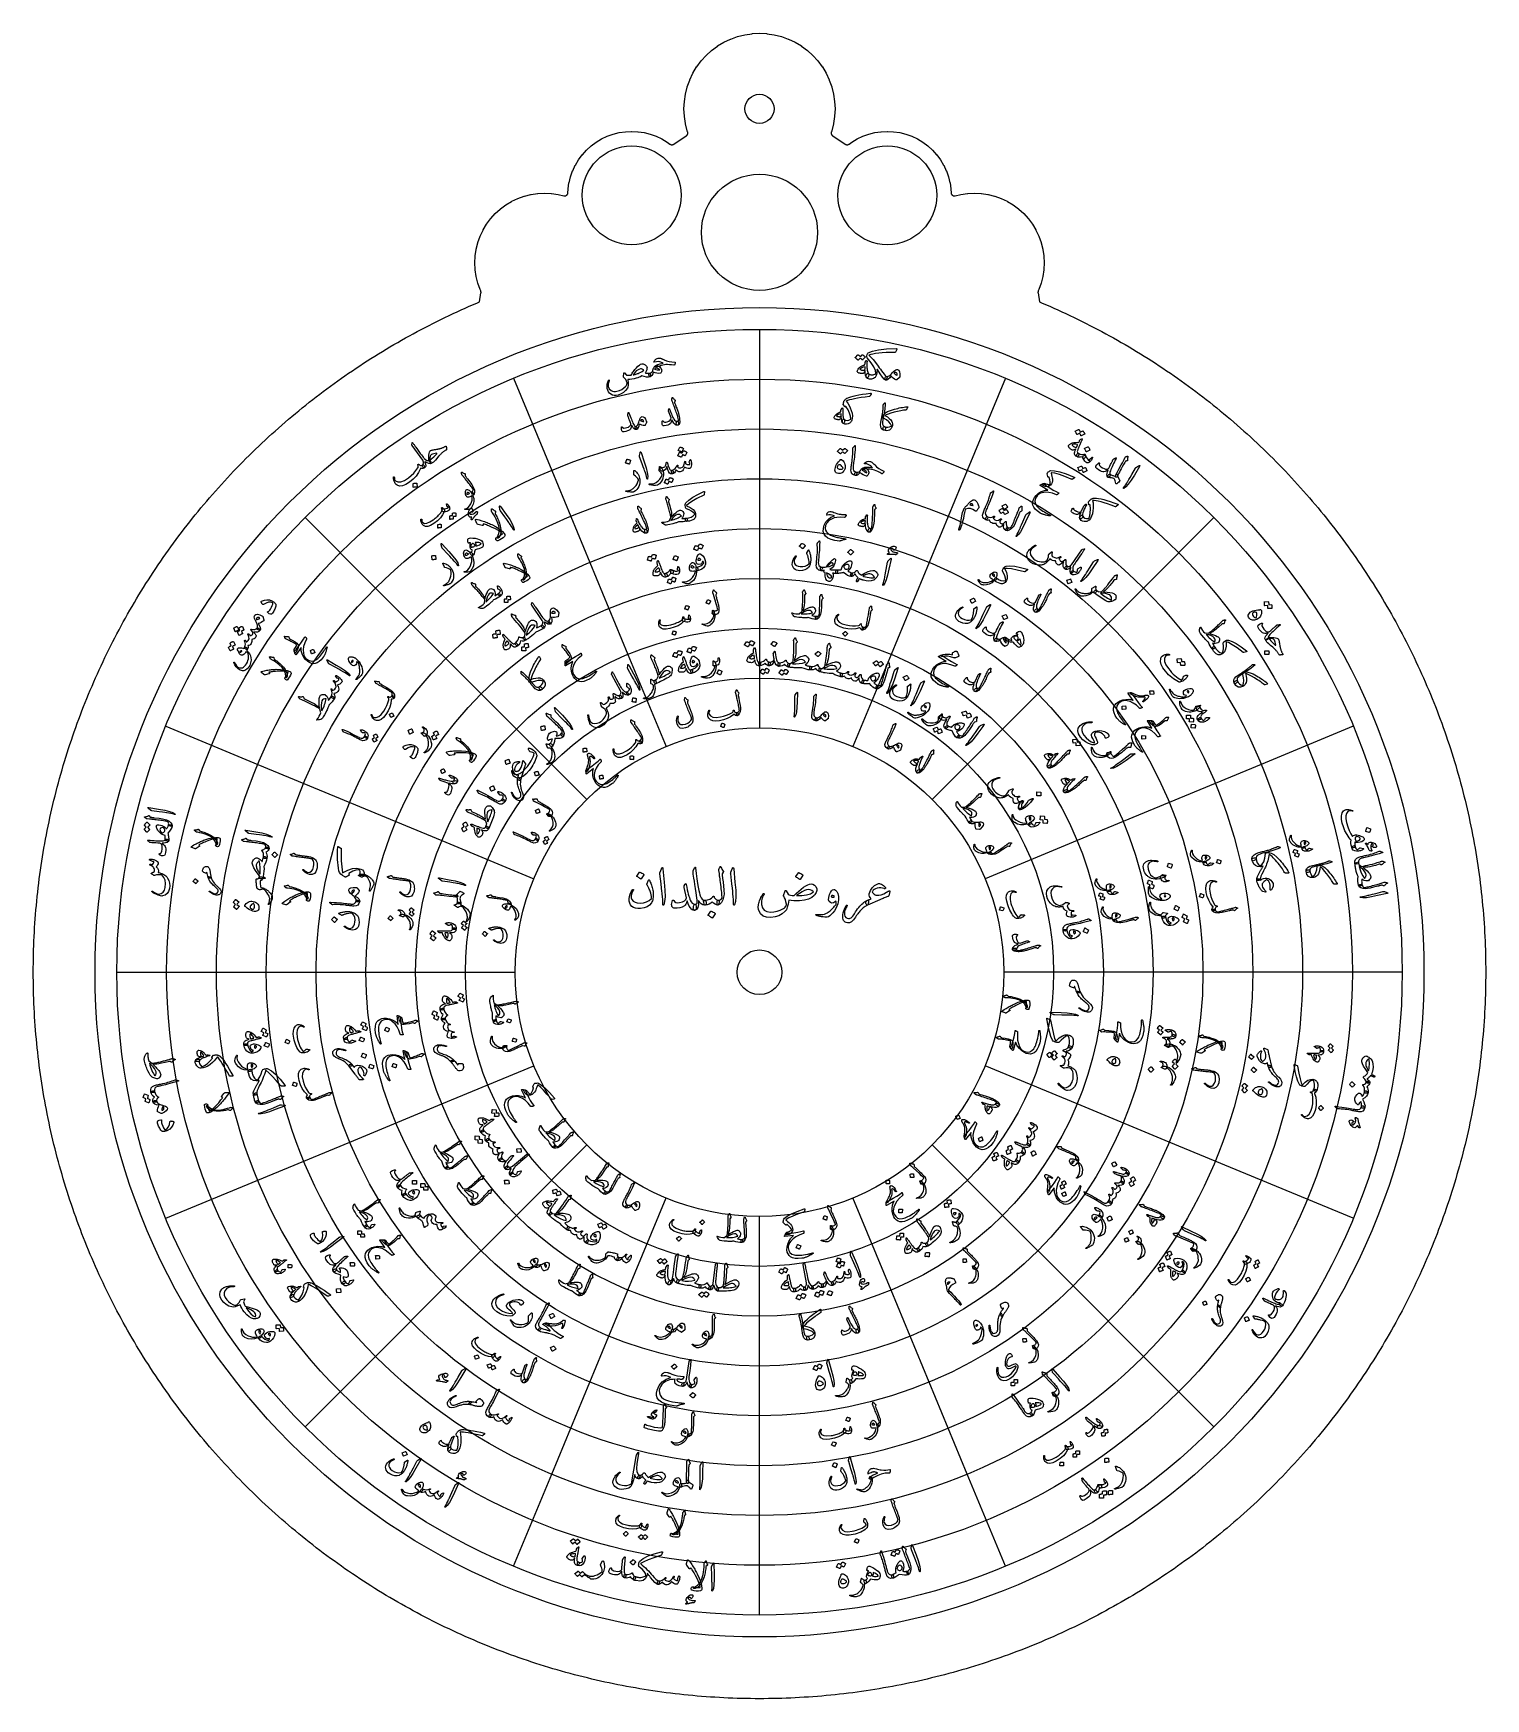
# Model space of a CAD drawing. Header units: millimetres. Extents: x -65 to 65, y -65 to 84.
import ezdxf

# ---------------------------------------------------------------- set-up
doc = ezdxf.new("R2010")
doc.units = ezdxf.units.MM
for name, color, linetype in [('CUT_INNER', 6, 'Continuous'), ('CUT_OUTER', 1, 'Continuous'), ('ENGRAVE', 7, 'Continuous'), ('ENGRAVE_FINE', 8, 'Continuous'), ('GUIDE', 3, 'Continuous'), ('TEXT', 5, 'Continuous')]:
    doc.layers.add(name, color=color, linetype=linetype)

msp = doc.modelspace()

# ---------------------------------------------------------------- linework, layer by layer
at = {"layer": 'CUT_INNER'}
for centre, radius in [((0, 77.2535), 1.3), ((-11.44, 69.5185), 4.42), ((11.44, 69.5185), 4.42), ((0, 66.2035), 5.2), ((0, 0), 2)]:
    msp.add_circle(centre, radius, dxfattribs=at)
at = {"layer": 'CUT_OUTER'}
msp.add_lwpolyline([(64.9988, -0.3988), (64.9951, -0.7976), (64.989, -1.1964), (64.9804, -1.5952), (64.9694, -1.9939), (64.956, -2.3925), (64.9401, -2.791), (64.9217, -3.1894), (64.9009, -3.5877), (64.8777, -3.9858), (64.852, -4.3839), (64.8239, -4.7817), (64.7933, -5.1794), (64.7603, -5.5768), (64.7249, -5.9741), (64.687, -6.3711), (64.6467, -6.7679), (64.604, -7.1644), (64.5588, -7.5607), (64.5112, -7.9567), (64.4611, -8.3524), (64.4087, -8.7477), (64.3538, -9.1428), (64.2965, -9.5375), (64.2367, -9.9318), (64.1746, -10.3258), (64.11, -10.7194), (64.043, -11.1125), (63.9737, -11.5053), (63.9019, -11.8976), (63.8277, -12.2895), (63.751, -12.6809), (63.672, -13.0718), (63.5906, -13.4622), (63.5068, -13.8522), (63.4206, -14.2416), (63.3321, -14.6305), (63.2411, -15.0188), (63.1478, -15.4065), (63.052, -15.7937), (62.9539, -16.1803), (62.8535, -16.5663), (62.7506, -16.9516), (62.6454, -17.3363), (62.5379, -17.7204), (62.428, -18.1038), (62.3157, -18.4865), (62.2011, -18.8685), (62.0842, -19.2498), (61.9649, -19.6304), (61.8433, -20.0102), (61.7193, -20.3893), (61.5931, -20.7676), (61.4645, -21.1452), (61.3336, -21.5219), (61.2004, -21.8978), (61.0648, -22.2729), (60.927, -22.6472), (60.7869, -23.0206), (60.6445, -23.3932), (60.4999, -23.7648), (60.3529, -24.1356), (60.2037, -24.5055), (60.0522, -24.8744), (59.8984, -25.2424), (59.7424, -25.6095), (59.5841, -25.9756), (59.4236, -26.3407), (59.2609, -26.7048), (59.0959, -27.0679), (58.9287, -27.43), (58.7593, -27.7911), (58.5877, -28.1511), (58.4138, -28.5101), (58.2378, -28.8679), (58.0596, -29.2247), (57.8792, -29.5804), (57.6966, -29.935), (57.5118, -30.2885), (57.3249, -30.6408), (57.1358, -30.9919), (56.9446, -31.3419), (56.7512, -31.6908), (56.5557, -32.0384), (56.358, -32.3848), (56.1582, -32.73), (55.9564, -33.074), (55.7524, -33.4167), (55.5463, -33.7581), (55.3381, -34.0983), (55.1278, -34.4372), (54.9155, -34.7748), (54.7011, -35.1111), (54.4846, -35.4461), (54.2661, -35.7798), (54.0455, -36.1121), (53.8229, -36.443), (53.5983, -36.7726), (53.3717, -37.1007), (53.143, -37.4275), (52.9124, -37.7529), (52.6797, -38.0769), (52.4451, -38.3994), (52.2085, -38.7205), (51.9699, -39.0401), (51.7294, -39.3582), (51.4869, -39.6749), (51.2425, -39.9901), (50.9962, -40.3037), (50.7479, -40.6159), (50.4978, -40.9265), (50.2457, -41.2356), (49.9917, -41.5431), (49.7359, -41.8491), (49.4782, -42.1534), (49.2186, -42.4562), (48.9571, -42.7574), (48.6939, -43.057), (48.4288, -43.355), (48.1618, -43.6513), (47.8931, -43.946), (47.6225, -44.2391), (47.3502, -44.5304), (47.0761, -44.8201), (46.8002, -45.1081), (46.5225, -45.3945), (46.2431, -45.6791), (45.9619, -45.9619), (45.6791, -46.2431), (45.3945, -46.5225), (45.1081, -46.8002), (44.8201, -47.0761), (44.5304, -47.3502), (44.2391, -47.6225), (43.946, -47.8931), (43.6513, -48.1618), (43.355, -48.4288), (43.057, -48.6939), (42.7574, -48.9571), (42.4562, -49.2186), (42.1534, -49.4782), (41.8491, -49.7359), (41.5431, -49.9917), (41.2356, -50.2457), (40.9265, -50.4978), (40.6159, -50.7479), (40.3037, -50.9962), (39.9901, -51.2425), (39.6749, -51.4869), (39.3582, -51.7294), (39.0401, -51.9699), (38.7205, -52.2085), (38.3994, -52.4451), (38.0769, -52.6797), (37.7529, -52.9124), (37.4275, -53.143), (37.1007, -53.3717), (36.7726, -53.5983), (36.443, -53.8229), (36.1121, -54.0455), (35.7798, -54.2661), (35.4461, -54.4846), (35.1111, -54.7011), (34.7748, -54.9155), (34.4372, -55.1278), (34.0983, -55.3381), (33.7581, -55.5463), (33.4167, -55.7524), (33.074, -55.9564), (32.73, -56.1582), (32.3848, -56.358), (32.0384, -56.5557), (31.6908, -56.7512), (31.3419, -56.9446), (30.9919, -57.1358), (30.6408, -57.3249), (30.2885, -57.5118), (29.935, -57.6966), (29.5804, -57.8792), (29.2247, -58.0596), (28.8679, -58.2378), (28.5101, -58.4138), (28.1511, -58.5877), (27.7911, -58.7593), (27.43, -58.9287), (27.0679, -59.0959), (26.7048, -59.2609), (26.3407, -59.4236), (25.9756, -59.5841), (25.6095, -59.7424), (25.2424, -59.8984), (24.8744, -60.0522), (24.5055, -60.2037), (24.1356, -60.3529), (23.7648, -60.4999), (23.3932, -60.6445), (23.0206, -60.7869), (22.6472, -60.927), (22.2729, -61.0648), (21.8978, -61.2004), (21.5219, -61.3336), (21.1452, -61.4645), (20.7676, -61.5931), (20.3893, -61.7193), (20.0102, -61.8433), (19.6304, -61.9649), (19.2498, -62.0842), (18.8685, -62.2011), (18.4865, -62.3157), (18.1038, -62.428), (17.7204, -62.5379), (17.3363, -62.6454), (16.9516, -62.7506), (16.5663, -62.8535), (16.1803, -62.9539), (15.7937, -63.052), (15.4065, -63.1478), (15.0188, -63.2411), (14.6305, -63.3321), (14.2416, -63.4206), (13.8522, -63.5068), (13.4622, -63.5906), (13.0718, -63.672), (12.6809, -63.751), (12.2895, -63.8277), (11.8976, -63.9019), (11.5053, -63.9737), (11.1125, -64.043), (10.7194, -64.11), (10.3258, -64.1746), (9.9318, -64.2367), (9.5375, -64.2965), (9.1428, -64.3538), (8.7477, -64.4087), (8.3524, -64.4611), (7.9567, -64.5112), (7.5607, -64.5588), (7.1644, -64.604), (6.7679, -64.6467), (6.3711, -64.687), (5.9741, -64.7249), (5.5768, -64.7603), (5.1794, -64.7933), (4.7817, -64.8239), (4.3839, -64.852), (3.9858, -64.8777), (3.5877, -64.9009), (3.1894, -64.9217), (2.791, -64.9401), (2.3925, -64.956), (1.9939, -64.9694), (1.5952, -64.9804), (1.1964, -64.989), (0.7976, -64.9951), (0.3988, -64.9988), (0, -65), (-0.3988, -64.9988), (-0.7976, -64.9951), (-1.1964, -64.989), (-1.5952, -64.9804), (-1.9939, -64.9694), (-2.3925, -64.956), (-2.791, -64.9401), (-3.1894, -64.9217), (-3.5877, -64.9009), (-3.9858, -64.8777), (-4.3839, -64.852), (-4.7817, -64.8239), (-5.1794, -64.7933), (-5.5768, -64.7603), (-5.9741, -64.7249), (-6.3711, -64.687), (-6.7679, -64.6467), (-7.1644, -64.604), (-7.5607, -64.5588), (-7.9567, -64.5112), (-8.3524, -64.4611), (-8.7477, -64.4087), (-9.1428, -64.3538), (-9.5375, -64.2965), (-9.9318, -64.2367), (-10.3258, -64.1746), (-10.7194, -64.11), (-11.1125, -64.043), (-11.5053, -63.9737), (-11.8976, -63.9019), (-12.2895, -63.8277), (-12.6809, -63.751), (-13.0718, -63.672), (-13.4622, -63.5906), (-13.8522, -63.5068), (-14.2416, -63.4206), (-14.6305, -63.3321), (-15.0188, -63.2411), (-15.4065, -63.1478), (-15.7937, -63.052), (-16.1803, -62.9539), (-16.5663, -62.8535), (-16.9516, -62.7506), (-17.3363, -62.6454), (-17.7204, -62.5379), (-18.1038, -62.428), (-18.4865, -62.3157), (-18.8685, -62.2011), (-19.2498, -62.0842), (-19.6304, -61.9649), (-20.0102, -61.8433), (-20.3893, -61.7193), (-20.7676, -61.5931), (-21.1452, -61.4645), (-21.5219, -61.3336), (-21.8978, -61.2004), (-22.2729, -61.0648), (-22.6472, -60.927), (-23.0206, -60.7869), (-23.3932, -60.6445), (-23.7648, -60.4999), (-24.1356, -60.3529), (-24.5055, -60.2037), (-24.8744, -60.0522), (-25.2424, -59.8984), (-25.6095, -59.7424), (-25.9756, -59.5841), (-26.3407, -59.4236), (-26.7048, -59.2609), (-27.0679, -59.0959), (-27.43, -58.9287), (-27.7911, -58.7593), (-28.1511, -58.5877), (-28.5101, -58.4138), (-28.8679, -58.2378), (-29.2247, -58.0596), (-29.5804, -57.8792), (-29.935, -57.6966), (-30.2885, -57.5118), (-30.6408, -57.3249), (-30.9919, -57.1358), (-31.3419, -56.9446), (-31.6908, -56.7512), (-32.0384, -56.5557), (-32.3848, -56.358), (-32.73, -56.1582), (-33.074, -55.9564), (-33.4167, -55.7524), (-33.7581, -55.5463), (-34.0983, -55.3381), (-34.4372, -55.1278), (-34.7748, -54.9155), (-35.1111, -54.7011), (-35.4461, -54.4846), (-35.7798, -54.2661), (-36.1121, -54.0455), (-36.443, -53.8229), (-36.7726, -53.5983), (-37.1007, -53.3717), (-37.4275, -53.143), (-37.7529, -52.9124), (-38.0769, -52.6797), (-38.3994, -52.4451), (-38.7205, -52.2085), (-39.0401, -51.9699), (-39.3582, -51.7294), (-39.6749, -51.4869), (-39.9901, -51.2425), (-40.3037, -50.9962), (-40.6159, -50.7479), (-40.9265, -50.4978), (-41.2356, -50.2457), (-41.5431, -49.9917), (-41.8491, -49.7359), (-42.1534, -49.4782), (-42.4562, -49.2186), (-42.7574, -48.9571), (-43.057, -48.6939), (-43.355, -48.4288), (-43.6513, -48.1618), (-43.946, -47.8931), (-44.2391, -47.6225), (-44.5304, -47.3502), (-44.8201, -47.0761), (-45.1081, -46.8002), (-45.3945, -46.5225), (-45.6791, -46.2431), (-45.9619, -45.9619), (-46.2431, -45.6791), (-46.5225, -45.3945), (-46.8002, -45.1081), (-47.0761, -44.8201), (-47.3502, -44.5304), (-47.6225, -44.2391), (-47.8931, -43.946), (-48.1618, -43.6513), (-48.4288, -43.355), (-48.6939, -43.057), (-48.9571, -42.7574), (-49.2186, -42.4562), (-49.4782, -42.1534), (-49.7359, -41.8491), (-49.9917, -41.5431), (-50.2457, -41.2356), (-50.4978, -40.9265), (-50.7479, -40.6159), (-50.9962, -40.3037), (-51.2425, -39.9901), (-51.4869, -39.6749), (-51.7294, -39.3582), (-51.9699, -39.0401), (-52.2085, -38.7205), (-52.4451, -38.3994), (-52.6797, -38.0769), (-52.9124, -37.7529), (-53.143, -37.4275), (-53.3717, -37.1007), (-53.5983, -36.7726), (-53.8229, -36.443), (-54.0455, -36.1121), (-54.2661, -35.7798), (-54.4846, -35.4461), (-54.7011, -35.1111), (-54.9155, -34.7748), (-55.1278, -34.4372), (-55.3381, -34.0983), (-55.5463, -33.7581), (-55.7524, -33.4167), (-55.9564, -33.074), (-56.1582, -32.73), (-56.358, -32.3848), (-56.5557, -32.0384), (-56.7512, -31.6908), (-56.9446, -31.3419), (-57.1358, -30.9919), (-57.3249, -30.6408), (-57.5118, -30.2885), (-57.6966, -29.935), (-57.8792, -29.5804), (-58.0596, -29.2247), (-58.2378, -28.8679), (-58.4138, -28.5101), (-58.5877, -28.1511), (-58.7593, -27.7911), (-58.9287, -27.43), (-59.0959, -27.0679), (-59.2609, -26.7048), (-59.4236, -26.3407), (-59.5841, -25.9756), (-59.7424, -25.6095), (-59.8984, -25.2424), (-60.0522, -24.8744), (-60.2037, -24.5055), (-60.3529, -24.1356), (-60.4999, -23.7648), (-60.6445, -23.3932), (-60.7869, -23.0206), (-60.927, -22.6472), (-61.0648, -22.2729), (-61.2004, -21.8978), (-61.3336, -21.5219), (-61.4645, -21.1452), (-61.5931, -20.7676), (-61.7193, -20.3893), (-61.8433, -20.0102), (-61.9649, -19.6304), (-62.0842, -19.2498), (-62.2011, -18.8685), (-62.3157, -18.4865), (-62.428, -18.1038), (-62.5379, -17.7204), (-62.6454, -17.3363), (-62.7506, -16.9516), (-62.8535, -16.5663), (-62.9539, -16.1803), (-63.052, -15.7937), (-63.1478, -15.4065), (-63.2411, -15.0188), (-63.3321, -14.6305), (-63.4206, -14.2416), (-63.5068, -13.8522), (-63.5906, -13.4622), (-63.672, -13.0718), (-63.751, -12.6809), (-63.8277, -12.2895), (-63.9019, -11.8976), (-63.9737, -11.5053), (-64.043, -11.1125), (-64.11, -10.7194), (-64.1746, -10.3258), (-64.2367, -9.9318), (-64.2965, -9.5375), (-64.3538, -9.1428), (-64.4087, -8.7477), (-64.4611, -8.3524), (-64.5112, -7.9567), (-64.5588, -7.5607), (-64.604, -7.1644), (-64.6467, -6.7679), (-64.687, -6.3711), (-64.7249, -5.9741), (-64.7603, -5.5768), (-64.7933, -5.1794), (-64.8239, -4.7817), (-64.852, -4.3839), (-64.8777, -3.9858), (-64.9009, -3.5877), (-64.9217, -3.1894), (-64.9401, -2.791), (-64.956, -2.3925), (-64.9694, -1.9939), (-64.9804, -1.5952), (-64.989, -1.1964), (-64.9951, -0.7976), (-64.9988, -0.3988), (-65, 0), (-64.9988, 0.3988), (-64.9951, 0.7976), (-64.989, 1.1964), (-64.9804, 1.5952), (-64.9694, 1.9939), (-64.956, 2.3925), (-64.9401, 2.791), (-64.9217, 3.1894), (-64.9009, 3.5877), (-64.8777, 3.9858), (-64.852, 4.3839), (-64.8239, 4.7817), (-64.7933, 5.1794), (-64.7603, 5.5768), (-64.7249, 5.9741), (-64.687, 6.3711), (-64.6467, 6.7679), (-64.604, 7.1644), (-64.5588, 7.5607), (-64.5112, 7.9567), (-64.4611, 8.3524), (-64.4087, 8.7477), (-64.3538, 9.1428), (-64.2965, 9.5375), (-64.2367, 9.9318), (-64.1746, 10.3258), (-64.11, 10.7194), (-64.043, 11.1125), (-63.9737, 11.5053), (-63.9019, 11.8976), (-63.8277, 12.2895), (-63.751, 12.6809), (-63.672, 13.0718), (-63.5906, 13.4622), (-63.5068, 13.8522), (-63.4206, 14.2416), (-63.3321, 14.6305), (-63.2411, 15.0188), (-63.1478, 15.4065), (-63.052, 15.7937), (-62.9539, 16.1803), (-62.8535, 16.5663), (-62.7506, 16.9516), (-62.6454, 17.3363), (-62.5379, 17.7204), (-62.428, 18.1038), (-62.3157, 18.4865), (-62.2011, 18.8685), (-62.0842, 19.2498), (-61.9649, 19.6304), (-61.8433, 20.0102), (-61.7193, 20.3893), (-61.5931, 20.7676), (-61.4645, 21.1452), (-61.3336, 21.5219), (-61.2004, 21.8978), (-61.0648, 22.2729), (-60.927, 22.6472), (-60.7869, 23.0206), (-60.6445, 23.3932), (-60.4999, 23.7648), (-60.3529, 24.1356), (-60.2037, 24.5055), (-60.0522, 24.8744), (-59.8984, 25.2424), (-59.7424, 25.6095), (-59.5841, 25.9756), (-59.4236, 26.3407), (-59.2609, 26.7048), (-59.0959, 27.0679), (-58.9287, 27.43), (-58.7593, 27.7911), (-58.5877, 28.1511), (-58.4138, 28.5101), (-58.2378, 28.8679), (-58.0596, 29.2247), (-57.8792, 29.5804), (-57.6966, 29.935), (-57.5118, 30.2885), (-57.3249, 30.6408), (-57.1358, 30.9919), (-56.9446, 31.3419), (-56.7512, 31.6908), (-56.5557, 32.0384), (-56.358, 32.3848), (-56.1582, 32.73), (-55.9564, 33.074), (-55.7524, 33.4167), (-55.5463, 33.7581), (-55.3381, 34.0983), (-55.1278, 34.4372), (-54.9155, 34.7748), (-54.7011, 35.1111), (-54.4846, 35.4461), (-54.2661, 35.7798), (-54.0455, 36.1121), (-53.8229, 36.443), (-53.5983, 36.7726), (-53.3717, 37.1007), (-53.143, 37.4275), (-52.9124, 37.7529), (-52.6797, 38.0769), (-52.4451, 38.3994), (-52.2085, 38.7205), (-51.9699, 39.0401), (-51.7294, 39.3582), (-51.4869, 39.6749), (-51.2425, 39.9901), (-50.9962, 40.3037), (-50.7479, 40.6159), (-50.4978, 40.9265), (-50.2457, 41.2356), (-49.9917, 41.5431), (-49.7359, 41.8491), (-49.4782, 42.1534), (-49.2186, 42.4562), (-48.9571, 42.7574), (-48.6939, 43.057), (-48.4288, 43.355), (-48.1618, 43.6513), (-47.8931, 43.946), (-47.6225, 44.2391), (-47.3502, 44.5304), (-47.0761, 44.8201), (-46.8002, 45.1081), (-46.5225, 45.3945), (-46.2431, 45.6791), (-45.9619, 45.9619), (-45.6791, 46.2431), (-45.3945, 46.5225), (-45.1081, 46.8002), (-44.8201, 47.0761), (-44.5304, 47.3502), (-44.2391, 47.6225), (-43.946, 47.8931), (-43.6513, 48.1618), (-43.355, 48.4288), (-43.057, 48.6939), (-42.7574, 48.9571), (-42.4562, 49.2186), (-42.1534, 49.4782), (-41.8491, 49.7359), (-41.5431, 49.9917), (-41.2356, 50.2457), (-40.9265, 50.4978), (-40.6159, 50.7479), (-40.3037, 50.9962), (-39.9901, 51.2425), (-39.6749, 51.4869), (-39.3582, 51.7294), (-39.0401, 51.9699), (-38.7205, 52.2085), (-38.3994, 52.4451), (-38.0769, 52.6797), (-37.7529, 52.9124), (-37.4275, 53.143), (-37.1007, 53.3717), (-36.7726, 53.5983), (-36.443, 53.8229), (-36.1121, 54.0455), (-35.7798, 54.2661), (-35.4461, 54.4846), (-35.1111, 54.7011), (-34.7748, 54.9155), (-34.4372, 55.1278), (-34.0983, 55.3381), (-33.7581, 55.5463), (-33.4167, 55.7524), (-33.074, 55.9564), (-32.73, 56.1582), (-32.3848, 56.358), (-32.0384, 56.5557), (-31.6908, 56.7512), (-31.3419, 56.9446), (-30.9919, 57.1358), (-30.6408, 57.3249), (-30.2885, 57.5118), (-29.935, 57.6966), (-29.5804, 57.8792), (-29.2247, 58.0596), (-28.8679, 58.2378), (-28.5101, 58.4138), (-28.1511, 58.5877), (-27.7911, 58.7593), (-27.43, 58.9287), (-27.0679, 59.0959), (-26.7048, 59.2609), (-26.3407, 59.4236), (-25.9756, 59.5841), (-25.6095, 59.7424), (-25.2424, 59.8984), (-25.067, 59.9717), (-24.929, 60.7995), (-24.9255, 60.8296), (-24.9251, 60.86), (-24.9278, 60.8902), (-24.9335, 60.92), (-24.9422, 60.9491), (-24.9537, 60.9771), (-25.0019, 61.0789), (-25.0075, 61.0925), (-25.2088, 61.6552), (-25.2131, 61.6693), (-25.3583, 62.249), (-25.3612, 62.2634), (-25.4489, 62.8546), (-25.4503, 62.8692), (-25.4796, 63.4661), (-25.4796, 63.4808), (-25.4503, 64.0778), (-25.4489, 64.0924), (-25.3612, 64.6836), (-25.3583, 64.698), (-25.2131, 65.2777), (-25.2088, 65.2918), (-25.0075, 65.8545), (-25.0019, 65.8681), (-24.7463, 66.4083), (-24.7394, 66.4213), (-24.4322, 66.9339), (-24.424, 66.9462), (-24.068, 67.4262), (-24.0586, 67.4376), (-23.6573, 67.8804), (-23.6469, 67.8908), (-23.2041, 68.2921), (-23.1927, 68.3015), (-22.7127, 68.6575), (-22.7004, 68.6656), (-22.1878, 68.9729), (-22.1749, 68.9798), (-21.6346, 69.2353), (-21.621, 69.241), (-21.0583, 69.4423), (-21.0442, 69.4466), (-20.4645, 69.5918), (-20.4501, 69.5947), (-19.8589, 69.6824), (-19.8443, 69.6838), (-19.2474, 69.7131), (-19.2326, 69.7131), (-18.6357, 69.6838), (-18.6211, 69.6824), (-18.0299, 69.5947), (-18.0155, 69.5918), (-17.5214, 69.468), (-17.4926, 69.4623), (-17.4633, 69.4594), (-17.4338, 69.4594), (-17.4045, 69.4623), (-17.3756, 69.468), (-17.3475, 69.4766), (-17.3203, 69.4879), (-17.2943, 69.5017), (-17.2698, 69.5181), (-17.2471, 69.5368), (-17.2263, 69.5576), (-17.2076, 69.5803), (-17.1912, 69.6048), (-17.1773, 69.6308), (-17.1661, 69.658), (-17.1575, 69.6862), (-17.1518, 69.715), (-17.1489, 69.7443), (-17.1328, 70.0718), (-17.1314, 70.0864), (-17.0512, 70.6271), (-17.0483, 70.6415), (-16.9155, 71.1718), (-16.9112, 71.1858), (-16.7271, 71.7005), (-16.7214, 71.7141), (-16.4877, 72.2082), (-16.4808, 72.2212), (-16.1998, 72.69), (-16.1916, 72.7023), (-15.866, 73.1413), (-15.8567, 73.1527), (-15.4896, 73.5577), (-15.4792, 73.5681), (-15.0742, 73.9352), (-15.0628, 73.9445), (-14.6238, 74.2701), (-14.6115, 74.2783), (-14.1427, 74.5593), (-14.1297, 74.5662), (-13.6356, 74.7999), (-13.622, 74.8056), (-13.1074, 74.9897), (-13.0933, 74.994), (-12.5631, 75.1268), (-12.5486, 75.1297), (-12.0079, 75.2099), (-11.9933, 75.2113), (-11.4474, 75.2381), (-11.4326, 75.2381), (-10.8867, 75.2113), (-10.8721, 75.2099), (-10.3314, 75.1297), (-10.3169, 75.1268), (-9.7867, 74.994), (-9.7726, 74.9897), (-9.258, 74.8056), (-9.2444, 74.7999), (-8.7503, 74.5662), (-8.7373, 74.5593), (-8.2685, 74.2783), (-8.2562, 74.2701), (-8.0261, 74.0995), (-8.0007, 74.0825), (-7.9737, 74.0683), (-7.9454, 74.0569), (-7.916, 74.0484), (-7.886, 74.0429), (-7.8555, 74.0405), (-7.825, 74.0413), (-7.7947, 74.0451), (-7.7649, 74.052), (-7.736, 74.0619), (-7.7083, 74.0746), (-7.682, 74.0902), (-6.5497, 74.8387), (-6.5268, 74.8555), (-6.5055, 74.8745), (-6.4861, 74.8953), (-6.4687, 74.9179), (-6.4536, 74.9421), (-6.4408, 74.9676), (-6.4306, 74.9942), (-6.4229, 75.0216), (-6.4178, 75.0496), (-6.4154, 75.078), (-6.4157, 75.1065), (-6.4187, 75.1349), (-6.4244, 75.1628), (-6.4327, 75.19), (-6.4664, 75.2842), (-6.4707, 75.2983), (-6.6283, 75.9275), (-6.6312, 75.942), (-6.7264, 76.5836), (-6.7278, 76.5982), (-6.7596, 77.2461), (-6.7596, 77.2608), (-6.7278, 77.9087), (-6.7264, 77.9234), (-6.6312, 78.565), (-6.6283, 78.5794), (-6.4707, 79.2087), (-6.4664, 79.2227), (-6.2479, 79.8335), (-6.2423, 79.8471), (-5.9649, 80.4335), (-5.958, 80.4464), (-5.6245, 81.0028), (-5.6163, 81.0151), (-5.2299, 81.5361), (-5.2206, 81.5474), (-4.785, 82.0281), (-4.7746, 82.0385), (-4.294, 82.4741), (-4.2826, 82.4834), (-3.7616, 82.8698), (-3.7493, 82.878), (-3.193, 83.2115), (-3.18, 83.2184), (-2.5936, 83.4958), (-2.58, 83.5014), (-1.9693, 83.7199), (-1.9552, 83.7242), (-1.326, 83.8818), (-1.3115, 83.8847), (-0.6699, 83.9799), (-0.6552, 83.9813), (-0.0074, 84.0131), (0.0074, 84.0131), (0.6552, 83.9813), (0.6699, 83.9799), (1.3115, 83.8847), (1.326, 83.8818), (1.9552, 83.7242), (1.9693, 83.7199), (2.58, 83.5014), (2.5936, 83.4958), (3.18, 83.2184), (3.193, 83.2115), (3.7493, 82.878), (3.7616, 82.8698), (4.2826, 82.4834), (4.294, 82.4741), (4.7746, 82.0385), (4.785, 82.0281), (5.2206, 81.5474), (5.2299, 81.5361), (5.6163, 81.0151), (5.6245, 81.0028), (5.958, 80.4464), (5.9649, 80.4335), (6.2423, 79.8471), (6.2479, 79.8335), (6.4664, 79.2227), (6.4707, 79.2087), (6.6283, 78.5794), (6.6312, 78.565), (6.7264, 77.9234), (6.7278, 77.9087), (6.7596, 77.2608), (6.7596, 77.2461), (6.7278, 76.5982), (6.7264, 76.5836), (6.6312, 75.942), (6.6283, 75.9275), (6.4707, 75.2983), (6.4664, 75.2842), (6.4327, 75.19), (6.4244, 75.1628), (6.4187, 75.1349), (6.4157, 75.1065), (6.4154, 75.078), (6.4178, 75.0496), (6.4229, 75.0216), (6.4306, 74.9942), (6.4408, 74.9676), (6.4536, 74.9421), (6.4687, 74.9179), (6.4861, 74.8953), (6.5055, 74.8745), (6.5268, 74.8555), (6.5497, 74.8387), (7.682, 74.0902), (7.7083, 74.0746), (7.736, 74.0619), (7.7649, 74.052), (7.7947, 74.0451), (7.825, 74.0413), (7.8555, 74.0405), (7.886, 74.0429), (7.916, 74.0484), (7.9454, 74.0569), (7.9737, 74.0683), (8.0007, 74.0825), (8.0261, 74.0995), (8.2562, 74.2701), (8.2685, 74.2783), (8.7373, 74.5593), (8.7503, 74.5662), (9.2444, 74.7999), (9.258, 74.8056), (9.7726, 74.9897), (9.7867, 74.994), (10.3169, 75.1268), (10.3314, 75.1297), (10.8721, 75.2099), (10.8867, 75.2113), (11.4326, 75.2381), (11.4474, 75.2381), (11.9933, 75.2113), (12.0079, 75.2099), (12.5486, 75.1297), (12.5631, 75.1268), (13.0933, 74.994), (13.1074, 74.9897), (13.622, 74.8056), (13.6356, 74.7999), (14.1297, 74.5662), (14.1427, 74.5593), (14.6115, 74.2783), (14.6238, 74.2701), (15.0628, 73.9445), (15.0742, 73.9352), (15.4792, 73.5681), (15.4896, 73.5577), (15.8567, 73.1527), (15.866, 73.1413), (16.1916, 72.7023), (16.1998, 72.69), (16.4808, 72.2212), (16.4877, 72.2082), (16.7214, 71.7141), (16.7271, 71.7005), (16.9112, 71.1858), (16.9155, 71.1718), (17.0483, 70.6415), (17.0512, 70.6271), (17.1314, 70.0864), (17.1328, 70.0718), (17.1489, 69.7443), (17.1518, 69.715), (17.1575, 69.6862), (17.1661, 69.658), (17.1773, 69.6308), (17.1912, 69.6048), (17.2076, 69.5803), (17.2263, 69.5576), (17.2471, 69.5368), (17.2698, 69.5181), (17.2943, 69.5017), (17.3203, 69.4879), (17.3475, 69.4766), (17.3756, 69.468), (17.4045, 69.4623), (17.4338, 69.4594), (17.4633, 69.4594), (17.4926, 69.4623), (17.5214, 69.468), (18.0155, 69.5918), (18.0299, 69.5947), (18.6211, 69.6824), (18.6357, 69.6838), (19.2326, 69.7131), (19.2474, 69.7131), (19.8443, 69.6838), (19.8589, 69.6824), (20.4501, 69.5947), (20.4645, 69.5918), (21.0442, 69.4466), (21.0583, 69.4423), (21.621, 69.241), (21.6346, 69.2353), (22.1749, 68.9798), (22.1878, 68.9729), (22.7004, 68.6656), (22.7127, 68.6575), (23.1927, 68.3015), (23.2041, 68.2921), (23.6469, 67.8908), (23.6573, 67.8804), (24.0586, 67.4376), (24.068, 67.4262), (24.424, 66.9462), (24.4322, 66.9339), (24.7394, 66.4213), (24.7463, 66.4083), (25.0019, 65.8681), (25.0075, 65.8545), (25.2088, 65.2918), (25.2131, 65.2777), (25.3583, 64.698), (25.3612, 64.6836), (25.4489, 64.0924), (25.4503, 64.0778), (25.4796, 63.4808), (25.4796, 63.4661), (25.4503, 62.8692), (25.4489, 62.8546), (25.3612, 62.2634), (25.3583, 62.249), (25.2131, 61.6693), (25.2088, 61.6552), (25.0075, 61.0925), (25.0019, 61.0789), (24.9537, 60.9771), (24.9422, 60.9491), (24.9335, 60.92), (24.9278, 60.8902), (24.9251, 60.86), (24.9255, 60.8296), (24.929, 60.7995), (25.067, 59.9717), (25.2424, 59.8984), (25.6095, 59.7424), (25.9756, 59.5841), (26.3407, 59.4236), (26.7048, 59.2609), (27.0679, 59.0959), (27.43, 58.9287), (27.7911, 58.7593), (28.1511, 58.5877), (28.5101, 58.4138), (28.8679, 58.2378), (29.2247, 58.0596), (29.5804, 57.8792), (29.935, 57.6966), (30.2885, 57.5118), (30.6408, 57.3249), (30.9919, 57.1358), (31.3419, 56.9446), (31.6908, 56.7512), (32.0384, 56.5557), (32.3848, 56.358), (32.73, 56.1582), (33.074, 55.9564), (33.4167, 55.7524), (33.7581, 55.5463), (34.0983, 55.3381), (34.4372, 55.1278), (34.7748, 54.9155), (35.1111, 54.7011), (35.4461, 54.4846), (35.7798, 54.2661), (36.1121, 54.0455), (36.443, 53.8229), (36.7726, 53.5983), (37.1007, 53.3717), (37.4275, 53.143), (37.7529, 52.9124), (38.0769, 52.6797), (38.3994, 52.4451), (38.7205, 52.2085), (39.0401, 51.9699), (39.3582, 51.7294), (39.6749, 51.4869), (39.9901, 51.2425), (40.3037, 50.9962), (40.6159, 50.7479), (40.9265, 50.4978), (41.2356, 50.2457), (41.5431, 49.9917), (41.8491, 49.7359), (42.1534, 49.4782), (42.4562, 49.2186), (42.7574, 48.9571), (43.057, 48.6939), (43.355, 48.4288), (43.6513, 48.1618), (43.946, 47.8931), (44.2391, 47.6225), (44.5304, 47.3502), (44.8201, 47.0761), (45.1081, 46.8002), (45.3945, 46.5225), (45.6791, 46.2431), (45.9619, 45.9619), (46.2431, 45.6791), (46.5225, 45.3945), (46.8002, 45.1081), (47.0761, 44.8201), (47.3502, 44.5304), (47.6225, 44.2391), (47.8931, 43.946), (48.1618, 43.6513), (48.4288, 43.355), (48.6939, 43.057), (48.9571, 42.7574), (49.2186, 42.4562), (49.4782, 42.1534), (49.7359, 41.8491), (49.9917, 41.5431), (50.2457, 41.2356), (50.4978, 40.9265), (50.7479, 40.6159), (50.9962, 40.3037), (51.2425, 39.9901), (51.4869, 39.6749), (51.7294, 39.3582), (51.9699, 39.0401), (52.2085, 38.7205), (52.4451, 38.3994), (52.6797, 38.0769), (52.9124, 37.7529), (53.143, 37.4275), (53.3717, 37.1007), (53.5983, 36.7726), (53.8229, 36.443), (54.0455, 36.1121), (54.2661, 35.7798), (54.4846, 35.4461), (54.7011, 35.1111), (54.9155, 34.7748), (55.1278, 34.4372), (55.3381, 34.0983), (55.5463, 33.7581), (55.7524, 33.4167), (55.9564, 33.074), (56.1582, 32.73), (56.358, 32.3848), (56.5557, 32.0384), (56.7512, 31.6908), (56.9446, 31.3419), (57.1358, 30.9919), (57.3249, 30.6408), (57.5118, 30.2885), (57.6966, 29.935), (57.8792, 29.5804), (58.0596, 29.2247), (58.2378, 28.8679), (58.4138, 28.5101), (58.5877, 28.1511), (58.7593, 27.7911), (58.9287, 27.43), (59.0959, 27.0679), (59.2609, 26.7048), (59.4236, 26.3407), (59.5841, 25.9756), (59.7424, 25.6095), (59.8984, 25.2424), (60.0522, 24.8744), (60.2037, 24.5055), (60.3529, 24.1356), (60.4999, 23.7648), (60.6445, 23.3932), (60.7869, 23.0206), (60.927, 22.6472), (61.0648, 22.2729), (61.2004, 21.8978), (61.3336, 21.5219), (61.4645, 21.1452), (61.5931, 20.7676), (61.7193, 20.3893), (61.8433, 20.0102), (61.9649, 19.6304), (62.0842, 19.2498), (62.2011, 18.8685), (62.3157, 18.4865), (62.428, 18.1038), (62.5379, 17.7204), (62.6454, 17.3363), (62.7506, 16.9516), (62.8535, 16.5663), (62.9539, 16.1803), (63.052, 15.7937), (63.1478, 15.4065), (63.2411, 15.0188), (63.3321, 14.6305), (63.4206, 14.2416), (63.5068, 13.8522), (63.5906, 13.4622), (63.672, 13.0718), (63.751, 12.6809), (63.8277, 12.2895), (63.9019, 11.8976), (63.9737, 11.5053), (64.043, 11.1125), (64.11, 10.7194), (64.1746, 10.3258), (64.2367, 9.9318), (64.2965, 9.5375), (64.3538, 9.1428), (64.4087, 8.7477), (64.4611, 8.3524), (64.5112, 7.9567), (64.5588, 7.5607), (64.604, 7.1644), (64.6467, 6.7679), (64.687, 6.3711), (64.7249, 5.9741), (64.7603, 5.5768), (64.7933, 5.1794), (64.8239, 4.7817), (64.852, 4.3839), (64.8777, 3.9858), (64.9009, 3.5877), (64.9217, 3.1894), (64.9401, 2.791), (64.956, 2.3925), (64.9694, 1.9939), (64.9804, 1.5952), (64.989, 1.1964), (64.9951, 0.7976), (64.9988, 0.3988), (65, 0)], close=True, dxfattribs=at)
at = {"layer": 'ENGRAVE'}
for radius in [57.525, 48.6086, 39.6922, 30.7759, 21.8595]:
    msp.add_circle((0, 0), radius, dxfattribs=at)
at = {"layer": 'ENGRAVE_FINE'}
for points in [[(0, 57.525), (0, 48.6086)], [(-22.0139, 53.1462), (-18.6017, 44.9085)], [(22.0139, 53.1462), (18.6017, 44.9085)], [(0, 48.6086), (0, 39.6922)], [(-18.6017, 44.9085), (-15.1896, 36.6709)], [(18.6017, 44.9085), (15.1896, 36.6709)], [(-40.6763, 40.6763), (-34.3715, 34.3715)], [(40.6763, 40.6763), (34.3715, 34.3715)], [(0, 39.6923), (0, 30.7759)], [(-15.1896, 36.6709), (-11.7774, 28.4332)], [(15.1896, 36.6709), (11.7774, 28.4332)], [(-34.3715, 34.3715), (-28.0667, 28.0667)], [(34.3715, 34.3715), (28.0667, 28.0667)], [(0, 30.7759), (0, 21.8595)], [(-11.7774, 28.4332), (-8.3653, 20.1955)], [(11.7774, 28.4332), (8.3653, 20.1955)], [(-28.0667, 28.0667), (-21.7618, 21.7618)], [(28.0667, 28.0667), (21.7618, 21.7618)], [(-53.1462, 22.0139), (-44.9085, 18.6017)], [(-21.7618, 21.7618), (-15.457, 15.457)], [(21.7618, 21.7618), (15.457, 15.457)], [(53.1462, 22.0139), (44.9085, 18.6017)], [(-44.9085, 18.6017), (-36.6709, 15.1896)], [(44.9085, 18.6017), (36.6709, 15.1896)], [(-36.6709, 15.1896), (-28.4332, 11.7774)], [(36.6709, 15.1896), (28.4332, 11.7774)], [(-28.4332, 11.7774), (-20.1955, 8.3653)], [(28.4332, 11.7774), (20.1955, 8.3653)], [(-57.525, 0), (-48.6086, 0)], [(-48.6086, 0), (-39.6922, 0)], [(-39.6923, 0), (-30.7759, 0)], [(-30.7759, 0), (-21.8595, 0)], [(30.7759, 0), (21.8595, 0)], [(39.6923, 0), (30.7759, 0)], [(48.6086, 0), (39.6922, 0)], [(57.525, 0), (48.6086, 0)], [(-28.4332, -11.7774), (-20.1955, -8.3653)], [(28.4332, -11.7774), (20.1955, -8.3653)], [(-36.6709, -15.1896), (-28.4332, -11.7774)], [(36.6709, -15.1896), (28.4332, -11.7774)], [(-44.9085, -18.6017), (-36.6709, -15.1896)], [(-21.7618, -21.7618), (-15.457, -15.457)], [(21.7618, -21.7618), (15.457, -15.457)], [(44.9085, -18.6017), (36.6709, -15.1896)], [(-53.1462, -22.0139), (-44.9085, -18.6017)], [(53.1462, -22.0139), (44.9085, -18.6017)], [(-11.7774, -28.4332), (-8.3653, -20.1955)], [(11.7774, -28.4332), (8.3653, -20.1955)], [(-28.0667, -28.0667), (-21.7618, -21.7618)], [(0, -30.7759), (0, -21.8595)], [(28.0667, -28.0667), (21.7618, -21.7618)], [(-34.3715, -34.3715), (-28.0667, -28.0667)], [(34.3715, -34.3715), (28.0667, -28.0667)], [(-15.1896, -36.6709), (-11.7774, -28.4332)], [(15.1896, -36.6709), (11.7774, -28.4332)], [(0, -39.6923), (0, -30.7759)], [(-40.6763, -40.6763), (-34.3715, -34.3715)], [(40.6763, -40.6763), (34.3715, -34.3715)], [(-18.6017, -44.9085), (-15.1896, -36.6709)], [(18.6017, -44.9085), (15.1896, -36.6709)], [(0, -48.6086), (0, -39.6922)], [(-22.0139, -53.1462), (-18.6017, -44.9085)], [(22.0139, -53.1462), (18.6017, -44.9085)], [(0, -57.525), (0, -48.6086)]]:
    msp.add_lwpolyline(points, dxfattribs=at)
for radius in [53.0668, 44.1504, 35.2341, 26.3177]:
    msp.add_circle((0, 0), radius, dxfattribs=at)
at = {"layer": 'GUIDE'}
msp.add_circle((0, 0), 59.475, dxfattribs=at)
at = {"layer": 'TEXT'}
for points in [[(9.1899, 55.247), (9.1952, 55.2508), (9.2021, 55.2524), (9.2104, 55.2519), (9.2203, 55.2493), (9.254, 55.2301), (9.2864, 55.2098), (9.3173, 55.1883), (9.3469, 55.1656), (9.3752, 55.1415), (9.4026, 55.1157), (9.4289, 55.0882), (9.4542, 55.059), (9.4587, 55.0507), (9.4598, 55.0424), (9.4577, 55.0343), (9.4524, 55.0263), (9.232, 54.7844), (9.2267, 54.7816), (9.2197, 54.7828), (9.211, 54.7879), (9.2007, 54.797), (9.1938, 54.8049), (9.1825, 54.8161), (9.1665, 54.8306), (9.146, 54.8484), (9.1206, 54.8697), (9.0903, 54.8948), (9.055, 54.9237), (9.0147, 54.9564), (8.8427, 54.7678), (8.8353, 54.7623), (8.8269, 54.7621), (8.8175, 54.767), (8.807, 54.7772), (8.798, 54.786), (8.7837, 54.7993), (8.764, 54.8171), (8.739, 54.8395), (8.7082, 54.8664), (8.6712, 54.8979), (8.6278, 54.9341), (8.5782, 54.9749), (8.5733, 54.9812), (8.5717, 54.9869), (8.5732, 54.9922), (8.5779, 54.9969), (8.7975, 55.2302), (8.8028, 55.2339), (8.8096, 55.2356), (8.818, 55.2352), (8.8279, 55.2327), (8.8569, 55.218), (8.8847, 55.202), (8.9113, 55.1845), (8.9368, 55.1656), (8.9611, 55.1454), (8.9843, 55.1243), (9.0064, 55.1023), (9.0274, 55.0792)], [(12.2501, 55.8008), (12.2604, 55.7979), (12.2689, 55.7939), (12.2758, 55.7889), (12.281, 55.7829), (12.2867, 55.7726), (12.2885, 55.7599), (12.2864, 55.7448), (12.2803, 55.7274), (12.1862, 55.492), (12.1803, 55.4815), (12.1716, 55.4739), (12.1603, 55.4692), (12.1462, 55.4674), (11.7208, 55.46), (11.333, 55.4441), (10.9828, 55.4206), (10.6701, 55.3901), (10.395, 55.3532), (10.1576, 55.3104), (9.9579, 55.2623), (9.7958, 55.2091), (9.9785, 55.0491), (10.1781, 54.8331), (10.3936, 54.5609), (10.6237, 54.2325), (10.718, 54.0955), (10.819, 53.9527), (10.9265, 53.8041), (11.0406, 53.6497), (11.1478, 53.5103), (11.2354, 53.4065), (11.3035, 53.3387), (11.3524, 53.3068), (11.4018, 53.2712), (11.4174, 53.215), (11.3991, 53.1383), (11.3471, 53.0411), (11.3289, 53.0158), (11.3123, 52.9985), (11.2975, 52.9891), (11.2844, 52.9878), (11.1651, 53.0626), (11.0058, 53.2443), (10.8049, 53.5327), (10.5602, 53.9273), (10.5438, 53.9414), (10.5317, 53.9468), (10.5238, 53.9434), (10.5203, 53.9314), (10.5113, 53.7601), (10.4968, 53.6129), (10.4769, 53.4899), (10.4515, 53.391), (10.4202, 53.33), (10.3842, 53.2758), (10.3438, 53.2285), (10.2988, 53.1881), (10.2114, 53.1286), (10.1218, 53.0865), (10.0297, 53.0618), (9.935, 53.0545), (9.8321, 53.063), (9.7445, 53.088), (9.672, 53.1293), (9.6147, 53.1871), (9.5597, 53.2732), (9.5326, 53.3519), (9.5338, 53.4233), (9.5632, 53.4873), (9.6174, 53.5507), (9.6683, 53.5844), (9.7156, 53.5883), (9.7593, 53.5624), (9.8229, 53.5127), (9.8954, 53.4775), (9.977, 53.4566), (10.0676, 53.4499), (10.1599, 53.4583), (10.2467, 53.4823), (10.3279, 53.5221), (10.4035, 53.5776), (10.3734, 53.8383), (10.2366, 54.1603), (9.9905, 54.5427), (9.6322, 54.984), (9.6061, 55.0233), (9.5934, 55.0671), (9.594, 55.1155), (9.6082, 55.1685), (9.6466, 55.2703), (9.6808, 55.3471), (9.7106, 55.3989), (9.736, 55.4257), (10.1108, 55.5771), (10.6522, 55.6934), (11.3612, 55.7697), (12.2383, 55.7997), (12.2401, 55.7994), (12.2416, 55.7994), (12.243, 55.7997), (12.2442, 55.8002), (12.2454, 55.8008), (12.2468, 55.8011), (12.2484, 55.8011), (12.2501, 55.8008)], [(-11.0258, 53.1421), (-11.2253, 53.0941), (-11.4181, 53.0601), (-11.6044, 53.0403), (-11.7844, 53.0347), (-11.7663, 52.7515), (-11.7666, 52.5282), (-11.7854, 52.3647), (-11.8228, 52.261), (-11.9798, 52.0582), (-12.169, 51.8884), (-12.3908, 51.7513), (-12.6455, 51.6466), (-12.8322, 51.6024), (-13.0047, 51.5984), (-13.1632, 51.6349), (-13.308, 51.7119), (-13.4297, 51.8157), (-13.5229, 51.9351), (-13.5875, 52.0704), (-13.6233, 52.2217), (-13.6388, 52.4204), (-13.6268, 52.6084), (-13.5869, 52.7857), (-13.5191, 52.9522), (-13.5093, 52.9706), (-13.4991, 52.9835), (-13.4884, 52.9909), (-13.4772, 52.9928), (-13.4654, 52.9912), (-13.4562, 52.987), (-13.4496, 52.9802), (-13.4456, 52.971), (-13.444, 52.9599), (-13.4444, 52.9479), (-13.4469, 52.9349), (-13.4515, 52.9208), (-13.5387, 52.6362), (-13.5366, 52.3958), (-13.4466, 52.1996), (-13.2697, 52.0472), (-13.1553, 51.9928), (-13.033, 51.964), (-12.9027, 51.9608), (-12.7643, 51.9831), (-12.5372, 52.0549), (-12.3295, 52.154), (-12.1411, 52.2808), (-11.9715, 52.4354), (-11.9262, 52.4924), (-11.8894, 52.5553), (-11.8611, 52.6242), (-11.8414, 52.6989), (-11.8394, 52.7096), (-11.84, 52.7215), (-11.8432, 52.7347), (-11.849, 52.7492), (-11.9071, 52.8943), (-11.9757, 53.0225), (-12.0551, 53.1339), (-12.1452, 53.2284), (-12.1611, 53.2443), (-12.1717, 53.2595), (-12.1772, 53.2741), (-12.1773, 53.288), (-12.1338, 53.6026), (-12.1284, 53.6201), (-12.122, 53.6332), (-12.1147, 53.6418), (-12.1063, 53.646), (-12.0989, 53.646), (-12.0907, 53.643), (-12.0819, 53.6369), (-12.0724, 53.6276), (-11.8917, 53.4341), (-11.8587, 53.4238), (-11.8206, 53.4165), (-11.7774, 53.4121), (-11.7291, 53.4107), (-11.6758, 53.4117), (-11.6177, 53.4146), (-11.5546, 53.4195), (-11.4867, 53.4263), (-11.4358, 53.5125), (-11.3824, 53.5977), (-11.3265, 53.682), (-11.2682, 53.7653), (-11.2074, 53.8477), (-11.144, 53.9291), (-11.0782, 54.0094), (-11.0099, 54.0888), (-10.8763, 54.2291), (-10.7537, 54.3343), (-10.6425, 54.4047), (-10.5431, 54.4402), (-10.4755, 54.4465), (-10.4095, 54.4391), (-10.3451, 54.418), (-10.2824, 54.3831), (-10.222, 54.3373), (-10.1685, 54.2865), (-10.1221, 54.2306), (-10.0828, 54.1698), (-10.0775, 54.1574), (-10.0733, 54.1439), (-10.0704, 54.1292), (-10.0686, 54.1134), (-10.0731, 54.02), (-10.097, 53.9146), (-10.1401, 53.7972), (-10.2023, 53.6679), (-10.2119, 53.6541), (-10.2204, 53.6423), (-10.228, 53.6326), (-10.2345, 53.6249), (-10.177, 53.6166), (-10.1216, 53.6099), (-10.0683, 53.6048), (-10.0173, 53.6013), (-9.9684, 53.5997), (-9.9218, 53.6002), (-9.8774, 53.6028), (-9.8353, 53.6074), (-9.8198, 53.6045), (-9.8055, 53.5898), (-9.7922, 53.5635), (-9.78, 53.5254), (-9.7565, 53.4277), (-9.748, 53.3554), (-9.7547, 53.3083), (-9.7764, 53.2866), (-9.9301, 53.2589), (-10.1085, 53.2606), (-10.3119, 53.2915), (-10.5408, 53.3513), (-10.648, 53.2898), (-10.7646, 53.2345), (-10.8905, 53.1853), (-11.0258, 53.1421)], [(-10.6509, 53.9834), (-10.7951, 53.9432), (-10.9244, 53.8825), (-11.0387, 53.8014), (-11.1379, 53.7), (-11.3213, 53.4467), (-11.2585, 53.4593), (-11.1943, 53.4744), (-11.1288, 53.492), (-11.062, 53.5121), (-10.9934, 53.5348), (-10.9226, 53.5602), (-10.8495, 53.5882), (-10.7741, 53.6189), (-10.6319, 53.6842), (-10.5147, 53.7516), (-10.4227, 53.8212), (-10.3559, 53.8931), (-10.4286, 53.9437), (-10.5021, 53.9756), (-10.5762, 53.9888), (-10.6509, 53.9834)], [(-9.5095, 53.979), (-9.4876, 54.0417), (-9.4613, 54.0978), (-9.4306, 54.1473), (-9.3954, 54.1902), (-9.3866, 54.197), (-9.3761, 54.2037), (-9.3639, 54.2102), (-9.3501, 54.2164), (-9.3345, 54.2226), (-9.3167, 54.2286), (-9.2969, 54.2346), (-9.2749, 54.2404), (-9.181, 54.2575), (-9.0923, 54.2502), (-9.0087, 54.2184), (-8.9304, 54.1623), (-8.8514, 54.0825), (-8.796, 54.008), (-8.7639, 53.9389), (-8.7552, 53.8751), (-8.7624, 53.8035), (-8.7755, 53.7369), (-8.7944, 53.6753), (-8.819, 53.6187), (-8.8245, 53.6081), (-8.8305, 53.6003), (-8.8369, 53.5951), (-8.8438, 53.5926), (-9.0113, 53.5867), (-9.1777, 53.6026), (-9.3432, 53.6402), (-9.5078, 53.6996), (-9.5609, 53.5307), (-9.6233, 53.4056), (-9.695, 53.3243), (-9.7764, 53.2866), (-9.8002, 53.2873), (-9.8223, 53.2984), (-9.8426, 53.32), (-9.8613, 53.352), (-9.9016, 53.4542), (-9.9108, 53.5308), (-9.8887, 53.5819), (-9.8353, 53.6074), (-9.748, 53.6307), (-9.6739, 53.6662), (-9.6129, 53.714), (-9.565, 53.7741), (-9.5605, 53.7925), (-9.5554, 53.8131), (-9.5498, 53.8358), (-9.5437, 53.8607), (-9.5367, 53.8876), (-9.5287, 53.9162), (-9.5196, 53.9467), (-9.5095, 53.979)], [(-9.0553, 54.9424), (-8.9936, 54.9484), (-8.932, 54.9461), (-8.8704, 54.9354), (-8.8089, 54.9164), (-8.7755, 54.9049), (-8.7419, 54.8927), (-8.7083, 54.8798), (-8.6745, 54.8662), (-8.6404, 54.8518), (-8.6057, 54.8362), (-8.5704, 54.8196), (-8.5345, 54.802), (-8.3213, 54.7163), (-8.0901, 54.6523), (-7.8405, 54.6097), (-7.5726, 54.5883), (-7.5584, 54.5868), (-7.5487, 54.5815), (-7.5435, 54.5724), (-7.5429, 54.5595), (-7.5483, 54.5137), (-7.5613, 54.4609), (-7.5821, 54.401), (-7.6105, 54.3342), (-7.6188, 54.3209), (-7.6294, 54.3123), (-7.6426, 54.3084), (-7.6583, 54.3092), (-7.866, 54.3403), (-8.0541, 54.36), (-8.2224, 54.3682), (-8.3709, 54.3652), (-8.5151, 54.3539), (-8.6517, 54.3323), (-8.7808, 54.3005), (-8.9021, 54.2587), (-9.0289, 54.2125), (-9.1431, 54.1801), (-9.2449, 54.1614), (-9.3343, 54.1567), (-9.3652, 54.1594), (-9.3838, 54.1656), (-9.39, 54.1753), (-9.384, 54.1885), (-9.2676, 54.2865), (-9.1033, 54.3714), (-8.8913, 54.443), (-8.6315, 54.5006), (-8.8219, 54.5931), (-9.0161, 54.6367), (-9.2137, 54.6313), (-9.4141, 54.5768), (-9.4224, 54.5752), (-9.4299, 54.5769), (-9.4366, 54.5819), (-9.4425, 54.5903), (-9.4463, 54.6005), (-9.4469, 54.6107), (-9.4443, 54.621), (-9.4384, 54.6315), (-9.3595, 54.7528), (-9.2693, 54.8451), (-9.1678, 54.9084), (-9.0553, 54.9424)], [(-9.102, 54.0235), (-9.2061, 54.0554), (-9.2897, 54.0577), (-9.3525, 54.0303), (-9.3945, 53.9734), (-9.2669, 53.9331), (-9.1464, 53.9066), (-9.033, 53.8938), (-8.9266, 53.8948), (-8.9544, 53.9303), (-8.9929, 53.9636), (-9.0421, 53.9947), (-9.102, 54.0235)], [(9.7622, 53.5581), (9.7874, 53.5169), (9.7954, 53.4646), (9.7862, 53.4011), (9.76, 53.3264), (9.7187, 53.2449), (9.6814, 53.1944), (9.6479, 53.1749), (9.6182, 53.1865), (9.5467, 53.287), (9.4956, 53.4303), (9.465, 53.6163), (9.4547, 53.8451), (9.3932, 53.7225), (9.3346, 53.6343), (9.279, 53.5805), (9.2262, 53.5611), (9.1996, 53.5609), (9.1713, 53.5623), (9.1412, 53.5654), (9.1093, 53.5701), (9.0759, 53.576), (9.0409, 53.5826), (9.0045, 53.5899), (8.9665, 53.5979), (8.9003, 53.6156), (8.8486, 53.6331), (8.8114, 53.6504), (8.7888, 53.6677), (8.761, 53.7124), (8.7465, 53.7545), (8.7451, 53.7939), (8.7571, 53.8308), (8.8279, 53.9482), (8.8881, 54.0389), (8.9376, 54.1028), (8.9764, 54.14), (9.0254, 54.1732), (9.0767, 54.2041), (9.1302, 54.2328), (9.1859, 54.2592), (9.2444, 54.2835), (9.306, 54.3059), (9.3708, 54.3262), (9.4388, 54.3445), (9.445, 54.4869), (9.4464, 54.5163), (9.4508, 54.542), (9.4583, 54.5639), (9.4689, 54.5821), (9.5727, 54.7295), (9.592, 54.7466), (9.6068, 54.7429), (9.6169, 54.7183), (9.6224, 54.673), (9.6195, 54.5322), (9.6175, 54.4029), (9.6166, 54.2852), (9.6167, 54.179), (9.6183, 54.0845), (9.6221, 54.0018), (9.6278, 53.931), (9.6356, 53.8719), (9.6568, 53.7726), (9.685, 53.6872), (9.7201, 53.6158), (9.7622, 53.5581)], [(9.4465, 54.1556), (9.2925, 54.1294), (9.1652, 54.0881), (9.0646, 54.032), (8.9907, 53.9613), (9.0147, 53.9389), (9.0468, 53.9188), (9.0871, 53.901), (9.1355, 53.8855), (9.1639, 53.8794), (9.1927, 53.8744), (9.2219, 53.8704), (9.2515, 53.8675), (9.2816, 53.8661), (9.3123, 53.8667), (9.3435, 53.8692), (9.3754, 53.8737), (9.414, 53.8904), (9.4397, 53.9268), (9.4523, 53.983), (9.4518, 54.059), (9.4483, 54.0946), (9.4463, 54.1225), (9.4457, 54.1429), (9.4465, 54.1556)], [(12.3597, 53.9303), (12.4622, 53.8653), (12.5287, 53.7332), (12.5589, 53.5339), (12.5529, 53.2678), (12.5506, 53.249), (12.5457, 53.2332), (12.5382, 53.2203), (12.5282, 53.2103), (12.2783, 53.0118), (12.2616, 53.0002), (12.2439, 52.9947), (12.2254, 52.9955), (12.2061, 53.0025), (12.0854, 53.0775), (11.9752, 53.1629), (11.8752, 53.2586), (11.7856, 53.3648), (11.6541, 53.1811), (11.5275, 53.0569), (11.4055, 52.9922), (11.2879, 52.987), (11.2764, 52.9943), (11.2665, 53.011), (11.2581, 53.0371), (11.2512, 53.0726), (11.247, 53.1578), (11.253, 53.2241), (11.2692, 53.2716), (11.2958, 53.3003), (11.3089, 53.3056), (11.3232, 53.3083), (11.3389, 53.3085), (11.3559, 53.306), (11.4389, 53.3026), (11.5254, 53.3234), (11.6154, 53.3683), (11.7091, 53.4373), (11.7528, 53.4797), (11.8201, 53.5502), (11.9109, 53.6489), (12.0255, 53.7756), (12.1114, 53.8571), (12.1958, 53.91), (12.2787, 53.9344), (12.3597, 53.9303)], [(12.0253, 53.6419), (12.0793, 53.5717), (12.1442, 53.5092), (12.22, 53.4543), (12.3067, 53.407), (12.3176, 53.4777), (12.3119, 53.5388), (12.2895, 53.5902), (12.2503, 53.6319), (12.2006, 53.6602), (12.1465, 53.6713), (12.0881, 53.6652), (12.0253, 53.6419)], [(-7.8254, 51.3876), (-7.8218, 51.4039), (-7.8155, 51.416), (-7.8064, 51.4241), (-7.7946, 51.4282), (-7.7834, 51.428), (-7.773, 51.4241), (-7.7632, 51.4164), (-7.7541, 51.405), (-7.7152, 51.3446), (-7.6718, 51.2927), (-7.6238, 51.2492), (-7.5713, 51.214), (-7.5535, 51.1977), (-7.5443, 51.1781), (-7.5439, 51.1552), (-7.5521, 51.1289), (-7.5585, 51.115), (-7.5651, 51.101), (-7.5719, 51.0869), (-7.5788, 51.0729), (-7.5858, 51.0588), (-7.5926, 51.0448), (-7.5992, 51.0308), (-7.6055, 51.0168), (-7.5991, 50.9862), (-7.571, 50.9023), (-7.5213, 50.7649), (-7.4503, 50.5741), (-7.4112, 50.4693), (-7.3751, 50.3707), (-7.3421, 50.2783), (-7.3121, 50.1923), (-7.2854, 50.1126), (-7.2621, 50.0396), (-7.2423, 49.9732), (-7.2259, 49.9134), (-7.2118, 49.8569), (-7.1989, 49.8002), (-7.1873, 49.7433), (-7.1768, 49.6862), (-7.1675, 49.6288), (-7.1593, 49.5707), (-7.1522, 49.5122), (-7.1463, 49.453), (-7.1397, 49.2528), (-7.162, 49.1016), (-7.2133, 48.9995), (-7.2936, 48.9462), (-7.3361, 48.9387), (-7.372, 48.9459), (-7.4013, 48.968), (-7.4241, 49.0048), (-7.4398, 49.0499), (-7.4476, 49.0966), (-7.4477, 49.1448), (-7.44, 49.1946), (-7.4266, 49.2417), (-7.4087, 49.2751), (-7.3863, 49.295), (-7.3594, 49.3012), (-7.3382, 49.3029), (-7.3192, 49.3044), (-7.3024, 49.3057), (-7.2878, 49.307), (-7.2752, 49.3085), (-7.2646, 49.3108), (-7.2559, 49.3138), (-7.2491, 49.3176), (-7.2419, 49.3671), (-7.2477, 49.4399), (-7.2666, 49.536), (-7.2988, 49.6554), (-7.3203, 49.726), (-7.3462, 49.8067), (-7.3765, 49.8976), (-7.4113, 49.9986), (-7.4503, 50.11), (-7.4934, 50.2319), (-7.5408, 50.3644), (-7.5923, 50.5074), (-7.6431, 50.6471), (-7.6882, 50.7698), (-7.7275, 50.8755), (-7.7609, 50.9641), (-7.7883, 51.0357), (-7.8094, 51.0903), (-7.8241, 51.1279), (-7.8325, 51.1487), (-7.8411, 51.1761), (-7.8455, 51.2061), (-7.8457, 51.2389), (-7.8417, 51.2743), (-7.8381, 51.2923), (-7.8349, 51.3092), (-7.8321, 51.325), (-7.8299, 51.3397), (-7.8281, 51.3533), (-7.8267, 51.3658), (-7.8258, 51.3773), (-7.8254, 51.3876)], [(9.9324, 51.7999), (9.967, 51.7992), (9.9865, 51.787), (9.991, 51.7634), (9.9804, 51.7283), (9.9172, 51.5961), (9.8993, 51.5627), (9.8804, 51.5376), (9.8605, 51.5209), (9.8397, 51.5126), (9.4471, 51.4652), (9.0923, 51.4155), (8.775, 51.3642), (8.495, 51.3122), (8.2524, 51.2595), (8.0475, 51.2062), (7.88, 51.1527), (7.7498, 51.0994), (7.8925, 50.9145), (8.0169, 50.7157), (8.1232, 50.503), (8.2113, 50.2766), (8.2823, 50.0177), (8.3138, 49.783), (8.3063, 49.5728), (8.2606, 49.3869), (8.2252, 49.3059), (8.1876, 49.2407), (8.1479, 49.1913), (8.106, 49.1579), (7.9426, 49.0801), (7.791, 49.0424), (7.6508, 49.0449), (7.5217, 49.0877), (7.4694, 49.1262), (7.4347, 49.1808), (7.4176, 49.2514), (7.4181, 49.338), (7.4289, 49.4056), (7.4477, 49.4541), (7.4746, 49.4835), (7.5095, 49.4936), (7.5258, 49.4904), (7.5457, 49.4816), (7.5692, 49.4674), (7.5963, 49.4478), (7.7111, 49.3872), (7.8454, 49.3746), (7.9996, 49.4099), (8.1742, 49.4927), (8.1443, 49.7443), (8.0623, 50.0177), (7.9273, 50.3126), (7.738, 50.6287), (7.732, 50.6343), (7.7251, 50.6363), (7.7172, 50.6349), (7.7084, 50.6299), (7.6684, 50.6067), (7.6593, 50.6021), (7.6504, 50.6021), (7.6417, 50.6064), (7.6333, 50.6152), (7.5034, 50.8105), (7.5017, 50.8242), (7.5049, 50.8542), (7.513, 50.9007), (7.526, 50.9635), (7.542, 51.0299), (7.5588, 51.084), (7.5763, 51.1258), (7.5944, 51.1552), (7.6236, 51.1918), (7.653, 51.2255), (7.6826, 51.2563), (7.7124, 51.2842), (7.7425, 51.3094), (7.7729, 51.3321), (7.8036, 51.3523), (7.8345, 51.37), (7.9816, 51.4338), (8.1613, 51.4956), (8.3738, 51.555), (8.6191, 51.6116), (8.8975, 51.665), (9.2091, 51.7145), (9.554, 51.7597), (9.9324, 51.7999)], [(11.1886, 48.8301), (11.2331, 48.7996), (11.2618, 48.7521), (11.2745, 48.6876), (11.2714, 48.606), (11.2554, 48.5413), (11.2236, 48.5022), (11.1762, 48.4886), (11.113, 48.5004), (11.0465, 48.5296), (10.989, 48.5683), (10.9405, 48.6164), (10.9009, 48.674), (10.8539, 48.8068), (10.8414, 48.9917), (10.8635, 49.2286), (10.9205, 49.5177), (10.9407, 49.6047), (10.9593, 49.6902), (10.9764, 49.7741), (10.9919, 49.8566), (11.0057, 49.9374), (11.0178, 50.0162), (11.0283, 50.0932), (11.037, 50.1683), (11.0466, 50.2639), (11.0548, 50.3507), (11.0617, 50.4288), (11.0673, 50.498), (11.0714, 50.5581), (11.0741, 50.6086), (11.0754, 50.6496), (11.0751, 50.681), (11.0745, 50.7335), (11.0777, 50.7744), (11.0847, 50.8038), (11.0956, 50.8216), (11.2217, 50.9456), (11.2386, 50.9576), (11.2511, 50.9589), (11.2591, 50.9498), (11.2626, 50.93), (11.2605, 50.7307), (11.233, 50.4705), (11.1803, 50.1495), (11.1024, 49.7677), (11.0736, 49.6266), (11.0496, 49.4994), (11.0307, 49.3861), (11.0167, 49.2868), (11.0076, 49.2017), (11.0036, 49.1309), (11.0047, 49.0744), (11.0108, 49.0323), (11.0336, 48.9675), (11.0709, 48.9122), (11.1225, 48.8664), (11.1886, 48.8301)], [(-11.0842, 48.8407), (-11.0591, 48.8348), (-11.0373, 48.8216), (-11.0187, 48.801), (-11.0034, 48.7731), (-10.9894, 48.7374), (-10.98, 48.7024), (-10.9753, 48.668), (-10.9753, 48.6341), (-10.9798, 48.6042), (-10.9887, 48.5816), (-11.0021, 48.5661), (-11.0201, 48.5579), (-11.119, 48.5629), (-11.2111, 48.6109), (-11.2967, 48.7021), (-11.3758, 48.8364), (-11.3875, 48.8601), (-11.3976, 48.8805), (-11.4062, 48.8979), (-11.4132, 48.9121), (-11.4187, 48.9231), (-11.4226, 48.931), (-11.4249, 48.9357), (-11.4257, 48.9373), (-11.4326, 48.9454), (-11.4378, 48.9468), (-11.4416, 48.9416), (-11.4437, 48.9297), (-11.4686, 48.7969), (-11.5056, 48.6885), (-11.5546, 48.6045), (-11.6159, 48.5447), (-11.7115, 48.487), (-11.8277, 48.4372), (-11.9647, 48.3952), (-12.1224, 48.361), (-12.2352, 48.3672), (-12.3123, 48.4318), (-12.3537, 48.5549), (-12.3591, 48.7365), (-12.3555, 48.7594), (-12.3487, 48.7773), (-12.3385, 48.7903), (-12.3249, 48.7983), (-12.3102, 48.8006), (-12.2963, 48.7964), (-12.2832, 48.7858), (-12.271, 48.7687), (-12.2451, 48.7323), (-12.2181, 48.7064), (-12.1901, 48.6912), (-12.1611, 48.6867), (-12.0082, 48.7006), (-11.8677, 48.7325), (-11.7394, 48.7826), (-11.6231, 48.851), (-11.5754, 48.8925), (-11.5398, 48.9419), (-11.5164, 48.9992), (-11.505, 49.0643), (-11.5131, 49.0919), (-11.5363, 49.1554), (-11.5745, 49.2546), (-11.6279, 49.3895), (-11.656, 49.4618), (-11.6812, 49.5271), (-11.7035, 49.5854), (-11.723, 49.6368), (-11.7396, 49.6808), (-11.7536, 49.7169), (-11.7649, 49.7451), (-11.7735, 49.7655), (-11.7842, 49.7974), (-11.7904, 49.8261), (-11.792, 49.8518), (-11.7892, 49.8744), (-11.7829, 49.9031), (-11.777, 49.9298), (-11.7715, 49.9546), (-11.7663, 49.9774), (-11.7617, 49.9982), (-11.7579, 50.017), (-11.7549, 50.0338), (-11.7526, 50.0485), (-11.7496, 50.0606), (-11.7441, 50.0695), (-11.7361, 50.0753), (-11.7258, 50.0779), (-11.7134, 50.0763), (-11.7032, 50.0716), (-11.6953, 50.064), (-11.6896, 50.0533), (-11.6327, 49.8974), (-11.5773, 49.7499), (-11.5234, 49.6111), (-11.4709, 49.4807), (-11.4201, 49.3589), (-11.3712, 49.2455), (-11.3241, 49.1405), (-11.2788, 49.044), (-11.2307, 48.9553), (-11.1822, 48.8919), (-11.1334, 48.8537), (-11.0842, 48.8407)], [(-10.5074, 49.719), (-10.4005, 49.7048), (-10.2976, 49.623), (-10.1988, 49.4736), (-10.1042, 49.2567), (-10.0991, 49.2407), (-10.0971, 49.2261), (-10.0983, 49.2129), (-10.1026, 49.2011), (-10.2301, 48.9477), (-10.2393, 48.932), (-10.2514, 48.921), (-10.2666, 48.9148), (-10.2849, 48.9132), (-10.4103, 48.9286), (-10.5311, 48.9563), (-10.6475, 48.9963), (-10.7594, 49.0485), (-10.797, 48.8512), (-10.8528, 48.7037), (-10.9271, 48.606), (-11.0201, 48.5579), (-11.0321, 48.5595), (-11.0463, 48.5693), (-11.0629, 48.5872), (-11.0817, 48.6133), (-11.1168, 48.6804), (-11.1367, 48.7362), (-11.1413, 48.7806), (-11.1306, 48.8136), (-11.122, 48.8228), (-11.1115, 48.8304), (-11.0989, 48.8363), (-11.0842, 48.8407), (-11.0159, 48.8689), (-10.9539, 48.9179), (-10.898, 48.9878), (-10.8483, 49.0784), (-10.8287, 49.1289), (-10.8008, 49.2109), (-10.7644, 49.3244), (-10.7193, 49.4694), (-10.6803, 49.5672), (-10.632, 49.6414), (-10.5743, 49.692), (-10.5074, 49.719)], [(-10.6695, 49.3615), (-10.5997, 49.325), (-10.524, 49.2988), (-10.4424, 49.2828), (-10.3548, 49.277), (-10.3724, 49.3382), (-10.3998, 49.3853), (-10.4371, 49.4183), (-10.4842, 49.4374), (-10.5349, 49.4416), (-10.5827, 49.4304), (-10.6276, 49.4037), (-10.6695, 49.3615)], [(-7.2963, 48.9426), (-7.36, 48.9369), (-7.4167, 48.94), (-7.4663, 48.9518), (-7.5089, 48.9724), (-7.5926, 49.0411), (-7.6768, 49.1395), (-7.7616, 49.2674), (-7.8469, 49.425), (-7.8708, 49.3119), (-7.8976, 49.2211), (-7.9276, 49.1527), (-7.9606, 49.1066), (-8.0721, 49.0204), (-8.2059, 48.9543), (-8.3622, 48.908), (-8.5411, 48.8814), (-8.5936, 48.8849), (-8.6371, 48.9054), (-8.6716, 48.9431), (-8.6971, 48.9979), (-8.7132, 49.0647), (-8.7196, 49.1386), (-8.7163, 49.2196), (-8.7033, 49.3075), (-8.6997, 49.3198), (-8.6942, 49.3296), (-8.6865, 49.3369), (-8.6768, 49.3417), (-8.6637, 49.3435), (-8.6523, 49.341), (-8.6425, 49.3342), (-8.6345, 49.3229), (-8.5738, 49.2601), (-8.4937, 49.2272), (-8.3942, 49.2241), (-8.275, 49.2506), (-8.1145, 49.3171), (-8.001, 49.3962), (-7.9348, 49.4882), (-7.9159, 49.5934), (-8.147, 50.1957), (-8.1561, 50.2236), (-8.1606, 50.249), (-8.1606, 50.2718), (-8.1561, 50.2921), (-8.1168, 50.3964), (-8.1109, 50.4102), (-8.1049, 50.4203), (-8.0987, 50.4268), (-8.0924, 50.4297), (-8.0825, 50.4264), (-8.0729, 50.4165), (-8.0635, 50.4001), (-8.0542, 50.3771), (-7.9968, 50.223), (-7.9417, 50.0814), (-7.889, 49.9523), (-7.8386, 49.8356), (-7.791, 49.7313), (-7.7464, 49.6393), (-7.7049, 49.5597), (-7.6664, 49.4924), (-7.6018, 49.4081), (-7.5286, 49.3482), (-7.4468, 49.3127), (-7.3563, 49.3017), (-7.3306, 49.297), (-7.3081, 49.2812), (-7.2889, 49.2543), (-7.2728, 49.2164), (-7.267, 49.196), (-7.2619, 49.1753), (-7.2576, 49.1542), (-7.254, 49.1329), (-7.2516, 49.1111), (-7.2508, 49.089), (-7.2514, 49.0664), (-7.2536, 49.0434), (-7.2606, 49.001), (-7.27, 48.9701), (-7.2819, 48.9506), (-7.2963, 48.9426)], [(7.5963, 49.4478), (7.6197, 49.4118), (7.6281, 49.3655), (7.6216, 49.3088), (7.6002, 49.2419), (7.5655, 49.1684), (7.5335, 49.1226), (7.5042, 49.1044), (7.4776, 49.114), (7.4115, 49.2016), (7.3626, 49.3276), (7.3307, 49.4921), (7.316, 49.6952), (7.2643, 49.5848), (7.2144, 49.505), (7.1663, 49.4558), (7.1199, 49.4373), (7.0962, 49.4364), (7.071, 49.437), (7.0442, 49.439), (7.0158, 49.4424), (6.9859, 49.4468), (6.9546, 49.4519), (6.9221, 49.4574), (6.8882, 49.4636), (6.8289, 49.4777), (6.7825, 49.492), (6.749, 49.5065), (6.7285, 49.5213), (6.7027, 49.5604), (6.6888, 49.5974), (6.6866, 49.6324), (6.6963, 49.6655), (6.7564, 49.7715), (6.8077, 49.8535), (6.8502, 49.9115), (6.8837, 49.9455), (6.9265, 49.9762), (6.9713, 50.0049), (7.0182, 50.0317), (7.067, 50.0566), (7.1183, 50.0796), (7.1725, 50.1009), (7.2296, 50.1206), (7.2896, 50.1386), (7.2916, 50.2652), (7.2921, 50.2914), (7.2954, 50.3143), (7.3016, 50.334), (7.3105, 50.3504), (7.3991, 50.484), (7.4158, 50.4996), (7.429, 50.4967), (7.4386, 50.4751), (7.4446, 50.4349), (7.4455, 50.3097), (7.4469, 50.1948), (7.449, 50.0902), (7.4517, 49.9959), (7.4555, 49.9119), (7.4608, 49.8386), (7.4677, 49.7758), (7.4761, 49.7235), (7.4974, 49.6358), (7.5245, 49.5606), (7.5575, 49.4979), (7.5963, 49.4478)], [(7.3011, 49.9709), (7.1649, 49.9438), (7.0528, 49.904), (6.9648, 49.8518), (6.9008, 49.7871), (6.9226, 49.7678), (6.9517, 49.7507), (6.9879, 49.7359), (7.0313, 49.7233), (7.0567, 49.7185), (7.0824, 49.7148), (7.1084, 49.712), (7.1348, 49.7101), (7.1616, 49.7096), (7.1889, 49.7109), (7.2166, 49.7139), (7.2448, 49.7187), (7.2787, 49.7344), (7.3006, 49.7675), (7.3104, 49.8177), (7.3081, 49.8852), (7.3042, 49.9167), (7.3017, 49.9415), (7.3006, 49.9595), (7.3011, 49.9709)], [(11.2237, 49.8165), (11.4431, 49.6857), (11.6183, 49.5547), (11.7494, 49.4238), (11.8367, 49.2935), (11.882, 49.1852), (11.908, 49.0824), (11.9149, 48.985), (11.9026, 48.8931), (11.7972, 48.64), (11.63, 48.4908), (11.4012, 48.4448), (11.1099, 48.5011), (11.0906, 48.5113), (11.0755, 48.5288), (11.0644, 48.5536), (11.0574, 48.5858), (11.0546, 48.63), (11.0579, 48.6707), (11.0674, 48.708), (11.0831, 48.7418), (11.1123, 48.788), (11.1391, 48.8183), (11.1635, 48.8325), (11.1855, 48.8308), (11.3441, 48.7841), (11.4986, 48.7738), (11.6491, 48.7999), (11.796, 48.8626), (11.8054, 48.8684), (11.8113, 48.8746), (11.8135, 48.8813), (11.8122, 48.8885), (11.7179, 49.0768), (11.5695, 49.2543), (11.3667, 49.4205), (11.1093, 49.5747), (11.0837, 49.5972), (11.0701, 49.6338), (11.0683, 49.6848), (11.0784, 49.75), (11.0931, 49.8063), (11.1104, 49.8559), (11.1304, 49.8987), (11.1531, 49.9347), (11.273, 50.0476), (11.4654, 50.1597), (11.7307, 50.2699), (12.0697, 50.3772), (12.2198, 50.4171), (12.3676, 50.4537), (12.513, 50.487), (12.656, 50.5171), (12.7966, 50.5438), (12.9348, 50.5674), (13.0705, 50.5877), (13.2036, 50.6048), (13.2443, 50.6033), (13.2675, 50.5914), (13.2733, 50.5691), (13.2617, 50.5363), (13.1619, 50.3527), (13.1498, 50.3344), (13.1346, 50.3207), (13.1164, 50.3115), (13.095, 50.3069), (12.9941, 50.2967), (12.8846, 50.2826), (12.7666, 50.2644), (12.6401, 50.2421), (12.5052, 50.2153), (12.3622, 50.1839), (12.2112, 50.1476), (12.0522, 50.1064), (11.755, 50.0227), (11.5182, 49.9459), (11.3412, 49.877), (11.2237, 49.8165)], [(28.8481, 47.7257), (28.8784, 47.7339), (28.8944, 47.7274), (28.8961, 47.7062), (28.8835, 47.6704), (28.8741, 47.6499), (28.8613, 47.6213), (28.8453, 47.5847), (28.826, 47.54), (28.8029, 47.4869), (28.7757, 47.4253), (28.7444, 47.355), (28.7088, 47.2762), (28.6739, 47.1987), (28.6425, 47.1294), (28.6148, 47.0682), (28.5906, 47.0151), (28.5702, 46.9704), (28.5537, 46.9342), (28.5409, 46.9065), (28.5321, 46.8874), (28.4793, 46.765), (28.4487, 46.6635), (28.4402, 46.5829), (28.4539, 46.5233), (28.4708, 46.4931), (28.4961, 46.4645), (28.5298, 46.4377), (28.572, 46.4126), (28.5942, 46.3933), (28.6057, 46.3695), (28.6064, 46.3411), (28.5963, 46.3082), (28.578, 46.2724), (28.5555, 46.2386), (28.529, 46.2068), (28.4985, 46.1769), (28.4687, 46.1538), (28.4425, 46.1391), (28.4199, 46.1328), (28.401, 46.1349), (28.3216, 46.1847), (28.2617, 46.2416), (28.2212, 46.3055), (28.2003, 46.3766), (28.1988, 46.4631), (28.216, 46.5652), (28.2521, 46.683), (28.3069, 46.8163), (28.2184, 46.7684), (28.1388, 46.7368), (28.068, 46.7215), (28.0062, 46.7224), (27.9632, 46.7352), (27.9172, 46.7577), (27.868, 46.7899), (27.8158, 46.8318), (27.7637, 46.8811), (27.7226, 46.927), (27.6925, 46.9695), (27.6734, 47.0086), (27.6632, 47.049), (27.6622, 47.0856), (27.6705, 47.1183), (27.688, 47.1472), (27.7165, 47.1793), (27.7524, 47.2123), (27.7957, 47.2462), (27.8464, 47.281), (27.8998, 47.3145), (27.9444, 47.34), (27.9801, 47.3576), (28.0069, 47.3672), (28.1395, 47.3929), (28.2774, 47.409), (28.4204, 47.4153), (28.5686, 47.4118), (28.6004, 47.4739), (28.6284, 47.527), (28.6527, 47.5714), (28.6733, 47.6068), (28.6928, 47.6353), (28.714, 47.6585), (28.7369, 47.6764), (28.7615, 47.6891)], [(28.9281, 48.4345), (28.9344, 48.436), (28.9414, 48.4349), (28.9491, 48.4314), (28.9574, 48.4254), (28.982, 48.3951), (29.0049, 48.3642), (29.0261, 48.3327), (29.0455, 48.3007), (29.0633, 48.2678), (29.0796, 48.2336), (29.0943, 48.1983), (29.1074, 48.1618), (29.1085, 48.1524), (29.1066, 48.1443), (29.1016, 48.1375), (29.0937, 48.132), (28.7992, 47.9879), (28.7931, 47.9872), (28.787, 47.9909), (28.7807, 47.9989), (28.7744, 48.0112), (28.7709, 48.0211), (28.7643, 48.0357), (28.7546, 48.0551), (28.7418, 48.0793), (28.7258, 48.1085), (28.7066, 48.143), (28.684, 48.183), (28.6581, 48.2283), (28.4282, 48.116), (28.4193, 48.1136), (28.4113, 48.1165), (28.4043, 48.1246), (28.3982, 48.1379), (28.393, 48.1494), (28.3844, 48.1671), (28.3724, 48.1909), (28.3571, 48.221), (28.3381, 48.2574), (28.3148, 48.3004), (28.2874, 48.3501), (28.2557, 48.4064), (28.2534, 48.414), (28.254, 48.42), (28.2573, 48.4243), (28.2634, 48.4271), (28.5542, 48.5634), (28.5605, 48.5649), (28.5675, 48.5639), (28.5751, 48.5605), (28.5835, 48.5545), (28.6054, 48.5302), (28.6256, 48.505), (28.6442, 48.4789), (28.6612, 48.4519), (28.6767, 48.4241), (28.6907, 48.3959), (28.7034, 48.3672), (28.7147, 48.338)], [(-29.5635, 45.7874), (-29.5418, 45.7887), (-29.519, 45.7784), (-29.4952, 45.7563), (-29.4702, 45.7225), (-29.4216, 45.6372), (-29.3914, 45.5739), (-29.3798, 45.5326), (-29.3865, 45.5134), (-29.4895, 45.4908), (-29.6112, 45.5092), (-29.752, 45.5686), (-29.912, 45.6689), (-29.9432, 45.6866), (-29.9592, 45.6867), (-29.9599, 45.6692), (-29.9452, 45.6341), (-29.8835, 45.4654), (-29.8686, 45.3245), (-29.9006, 45.2111), (-29.9794, 45.1251), (-29.9896, 45.1214), (-30.0021, 45.122), (-30.017, 45.127), (-30.0343, 45.1365), (-30.121, 45.2129), (-30.1709, 45.2817), (-30.1839, 45.343), (-30.1599, 45.3968), (-30.1234, 45.4488), (-30.0966, 45.5018), (-30.0797, 45.5559), (-30.0726, 45.611), (-30.0764, 45.6595), (-30.0892, 45.7086), (-30.1111, 45.7582), (-30.1419, 45.8084), (-31.0973, 47.1449), (-31.1084, 47.1634), (-31.1156, 47.1795), (-31.1191, 47.1932), (-31.1188, 47.2046), (-31.0959, 47.3671), (-31.0896, 47.3878), (-31.0801, 47.3959), (-31.0674, 47.3915), (-31.0515, 47.3745), (-31.0233, 47.3386), (-30.9927, 47.2993), (-30.9597, 47.2568), (-30.9242, 47.211), (-30.8867, 47.1616), (-30.8476, 47.1084), (-30.8068, 47.0515), (-30.7644, 46.9907), (-30.614, 46.7777), (-30.4798, 46.5896), (-30.362, 46.4262), (-30.2604, 46.2876), (-30.1755, 46.1738), (-30.1074, 46.0851), (-30.0562, 46.0212), (-30.0219, 45.9824), (-29.8901, 45.872), (-29.7699, 45.8027), (-29.661, 45.7745), (-29.5635, 45.7874)], [(-28.8733, 46.8016), (-28.8329, 46.8075), (-28.7907, 46.8147), (-28.7467, 46.8233), (-28.7009, 46.8332), (-28.6532, 46.8444), (-28.6038, 46.857), (-28.5525, 46.8709), (-28.4994, 46.8861), (-28.4469, 46.9038), (-28.3953, 46.9222), (-28.3446, 46.9413), (-28.2949, 46.9611), (-28.2466, 46.9821), (-28.1999, 47.0051), (-28.1548, 47.0298), (-28.1114, 47.0564), (-28.0977, 47.0636), (-28.0846, 47.0682), (-28.0722, 47.0703), (-28.0604, 47.07), (-28.05, 47.0662), (-28.0417, 47.0579), (-28.0354, 47.0453), (-28.0313, 47.0282), (-28.0278, 46.9916), (-28.0244, 46.9575), (-28.0212, 46.9259), (-28.0181, 46.8968), (-28.0156, 46.8704), (-28.0139, 46.8466), (-28.0129, 46.8255), (-28.0128, 46.8071), (-28.0149, 46.7763), (-28.0198, 46.7522), (-28.0278, 46.7348), (-28.0386, 46.7241), (-28.0833, 46.7025), (-28.1284, 46.6785), (-28.1738, 46.6522), (-28.2197, 46.6234), (-28.2658, 46.592), (-28.312, 46.5578), (-28.3584, 46.5208), (-28.4049, 46.4811), (-28.4505, 46.4401), (-28.4943, 46.3997), (-28.5363, 46.3598), (-28.5765, 46.3204), (-28.6147, 46.2814), (-28.6508, 46.2425), (-28.685, 46.2037), (-28.717, 46.1652), (-28.8814, 45.9681), (-29.0133, 45.8155), (-29.1133, 45.7078), (-29.1817, 45.645), (-29.2344, 45.6065), (-29.2865, 45.5714), (-29.3383, 45.5397), (-29.3895, 45.5115), (-29.4763, 45.6396), (-29.5388, 45.7376), (-29.5769, 45.8054), (-29.5908, 45.8431), (-29.5955, 45.8978), (-29.5989, 45.9522), (-29.601, 46.0063), (-29.6018, 46.0602), (-29.6013, 46.1138), (-29.5995, 46.1672), (-29.5964, 46.2203), (-29.5919, 46.2731), (-29.5694, 46.4243), (-29.5366, 46.5415), (-29.4938, 46.6246), (-29.4413, 46.6737), (-29.4072, 46.6898), (-29.3626, 46.7061), (-29.3073, 46.7226), (-29.2415, 46.7393), (-29.1651, 46.7557), (-29.0782, 46.7717), (-28.981, 46.787), (-28.8733, 46.8016)], [(-28.9177, 46.433), (-29.0416, 46.4216), (-29.1562, 46.3981), (-29.2612, 46.3628), (-29.3567, 46.3155), (-29.3991, 46.2822), (-29.4345, 46.2403), (-29.4628, 46.1901), (-29.4841, 46.1313), (-29.4967, 46.0684), (-29.5001, 46.0006), (-29.4944, 45.9278), (-29.4796, 45.8501), (-29.3956, 45.9072), (-29.2888, 45.998), (-29.1588, 46.1223), (-29.0052, 46.28), (-28.8947, 46.3961), (-28.8897, 46.4034), (-28.8863, 46.4099), (-28.8843, 46.4153), (-28.8839, 46.4198), (-28.8859, 46.4255), (-28.8922, 46.4296), (-28.9028, 46.4321), (-28.9177, 46.433)], [(-10.6958, 46.4728), (-10.6757, 46.5462), (-10.6527, 46.5757), (-10.6269, 46.5611), (-10.5984, 46.5026), (-10.3183, 45.6557), (-10.1494, 45.1351), (-10.0431, 44.7128), (-9.9982, 44.389), (-10.0141, 44.1639), (-10.0217, 44.144), (-10.0298, 44.1324), (-10.0384, 44.1291), (-10.0476, 44.134), (-10.056, 44.143), (-10.0635, 44.1555), (-10.0698, 44.1714), (-10.0752, 44.1909), (-10.1101, 44.3439), (-10.1541, 44.5046), (-10.2074, 44.673), (-10.2699, 44.849), (-10.2854, 44.8952), (-10.3286, 45.0196), (-10.3997, 45.2222), (-10.499, 45.5029), (-10.7266, 46.1235), (-10.7363, 46.157), (-10.7418, 46.1888), (-10.743, 46.2187), (-10.7399, 46.2469)], [(-6.8316, 46.6465), (-6.8277, 46.6517), (-6.8216, 46.6553), (-6.8135, 46.6574), (-6.8032, 46.658), (-6.7651, 46.6501), (-6.7279, 46.6406), (-6.6917, 46.6295), (-6.6564, 46.617), (-6.6219, 46.6027), (-6.5879, 46.5864), (-6.5543, 46.5683), (-6.5211, 46.5482), (-6.5143, 46.5417), (-6.5107, 46.5342), (-6.5103, 46.5258), (-6.5129, 46.5165), (-6.6498, 46.2188), (-6.6541, 46.2146), (-6.6612, 46.2135), (-6.671, 46.2158), (-6.6837, 46.2213), (-6.692, 46.2251), (-6.7051, 46.231), (-6.7229, 46.2389), (-6.7454, 46.2489), (-6.7727, 46.2607), (-6.8046, 46.2742), (-6.8412, 46.2891), (-6.8825, 46.3057), (-6.9799, 46.0858), (-6.9855, 46.0799), (-6.9937, 46.0783), (-7.0043, 46.0808), (-7.0174, 46.0875), (-7.0287, 46.0931), (-7.0465, 46.1014), (-7.0707, 46.1123), (-7.1015, 46.1259), (-7.1391, 46.1421), (-7.1842, 46.1608), (-7.2367, 46.1819), (-7.2967, 46.2055), (-7.3032, 46.21), (-7.3066, 46.215), (-7.3067, 46.2205), (-7.3037, 46.2264), (-7.1647, 46.5122), (-7.1608, 46.5174), (-7.1548, 46.5211), (-7.1466, 46.5232), (-7.1364, 46.5239), (-7.1094, 46.5185), (-7.0826, 46.5124), (-7.0558, 46.5056), (-7.0292, 46.4981), (-7.003, 46.4895), (-6.9772, 46.4798), (-6.952, 46.4688), (-6.9274, 46.4565)], [(-7.1421, 46.9813), (-7.1381, 46.9865), (-7.1321, 46.9901), (-7.1239, 46.9923), (-7.1135, 46.993), (-7.075, 46.9852), (-7.0375, 46.976), (-7.001, 46.9652), (-6.9654, 46.9529), (-6.9306, 46.9388), (-6.8962, 46.9228), (-6.8622, 46.9049), (-6.8288, 46.885), (-6.8201, 46.8774), (-6.8152, 46.8696), (-6.814, 46.8618), (-6.8167, 46.8538), (-6.9534, 46.5553), (-6.9591, 46.5494), (-6.9673, 46.5477), (-6.978, 46.5502), (-6.9912, 46.5569), (-7.0026, 46.5626), (-7.0205, 46.5708), (-7.0449, 46.5818), (-7.0759, 46.5955), (-7.1139, 46.6117), (-7.1593, 46.6304), (-7.2123, 46.6515), (-7.2727, 46.6752), (-7.2809, 46.6794), (-7.2855, 46.6842), (-7.2863, 46.6896), (-7.2835, 46.6955)], [(7.6042, 46.8683), (7.6096, 46.872), (7.6165, 46.8737), (7.625, 46.8732), (7.635, 46.8707), (7.6692, 46.8515), (7.7021, 46.8312), (7.7335, 46.8097), (7.7635, 46.7871), (7.7924, 46.763), (7.8202, 46.7372), (7.847, 46.7098), (7.8727, 46.6806), (7.8772, 46.6723), (7.8784, 46.6641), (7.8764, 46.6559), (7.871, 46.6479), (7.6495, 46.4056), (7.6441, 46.4028), (7.637, 46.404), (7.6282, 46.4091), (7.6177, 46.4181), (7.6108, 46.426), (7.5992, 46.4372), (7.583, 46.4517), (7.5621, 46.4695), (7.5364, 46.4907), (7.5056, 46.5158), (7.4698, 46.5446), (7.4288, 46.5772), (7.2561, 46.388), (7.2487, 46.3825), (7.2402, 46.3822), (7.2307, 46.3872), (7.2201, 46.3973), (7.2109, 46.4061), (7.1963, 46.4193), (7.1763, 46.4371), (7.1509, 46.4593), (7.1196, 46.4861), (7.0819, 46.5176), (7.0379, 46.5536), (6.9874, 46.5942), (6.9824, 46.6004), (6.9807, 46.6061), (6.9822, 46.6114), (6.9869, 46.6162), (7.2073, 46.8503), (7.2126, 46.8541), (7.2195, 46.8558), (7.2279, 46.8554), (7.238, 46.8529), (7.2674, 46.8384), (7.2957, 46.8224), (7.3228, 46.805), (7.3487, 46.7862), (7.3734, 46.7661), (7.397, 46.7451), (7.4195, 46.7231), (7.4409, 46.7)], [(8.5299, 47.1029), (8.5391, 47.1122), (8.5471, 47.1182), (8.554, 47.1206), (8.5598, 47.1195), (8.5678, 47.1132), (8.5731, 47.0978), (8.5758, 47.0731), (8.5759, 47.0392), (8.5578, 46.7674), (8.5375, 46.5167), (8.5152, 46.287), (8.4909, 46.0784), (8.4672, 45.9006), (8.446, 45.7412), (8.4276, 45.6002), (8.4117, 45.4776), (8.3984, 45.3734), (8.3872, 45.2877), (8.3784, 45.2205), (8.3718, 45.1717), (8.3765, 45.0211), (8.4262, 44.9017), (8.5208, 44.8133), (8.6604, 44.7556), (8.6987, 44.7371), (8.7197, 44.7072), (8.7233, 44.6658), (8.7096, 44.6131), (8.6767, 44.5323), (8.6472, 44.4757), (8.6212, 44.4434), (8.5984, 44.4354), (8.4006, 44.5013), (8.266, 44.6108), (8.1945, 44.7645), (8.1863, 44.9626), (8.1961, 45.0549), (8.2066, 45.1472), (8.2178, 45.2397), (8.2296, 45.3323), (8.2419, 45.425), (8.2545, 45.5179), (8.2673, 45.611), (8.2804, 45.7043), (8.3056, 45.8822), (8.3248, 46.0429), (8.3381, 46.1866), (8.3454, 46.3131), (8.349, 46.4352), (8.3511, 46.5657), (8.3517, 46.7044), (8.3508, 46.8515), (8.3519, 46.8778), (8.3568, 46.9011), (8.3654, 46.9214), (8.3779, 46.9387)], [(28.4764, 47.2093), (28.34, 47.2387), (28.2155, 47.2486), (28.103, 47.2389), (28.0024, 47.2099), (27.993, 47.2034), (27.9883, 47.1951), (27.9884, 47.185), (27.9932, 47.1732), (28.0175, 47.1399), (28.0464, 47.1084), (28.08, 47.0785), (28.1182, 47.0502), (28.1611, 47.0236), (28.2087, 46.9987), (28.261, 46.9753), (28.3179, 46.9536), (28.3274, 46.9513), (28.3384, 46.9508), (28.351, 46.9519), (28.3651, 46.9547), (28.3786, 46.9812), (28.3923, 47.0093), (28.406, 47.0388), (28.4198, 47.0699), (28.4338, 47.1024), (28.4479, 47.1365), (28.4621, 47.1722), (28.4764, 47.2093)], [(29.1211, 46.0143), (29.057, 45.9828), (29.006, 45.9702), (28.9682, 45.9767), (28.9434, 46.0022), (28.9409, 46.0071), (28.9376, 46.0149), (28.9335, 46.0256), (28.9286, 46.0393), (28.9224, 46.0561), (28.9147, 46.0764), (28.9054, 46.1), (28.8945, 46.127), (28.7442, 46.0916), (28.612, 46.0811), (28.4976, 46.0955), (28.401, 46.1349), (28.377, 46.1613), (28.3692, 46.2012), (28.3775, 46.2545), (28.402, 46.3214), (28.4364, 46.3813), (28.4765, 46.4171), (28.5223, 46.4285), (28.5739, 46.4157), (28.7131, 46.3614), (28.8421, 46.3338), (28.961, 46.3331), (29.0698, 46.3593), (29.0958, 46.3641), (29.1181, 46.3579), (29.1366, 46.3406), (29.1514, 46.3123), (29.1536, 46.3078), (29.1561, 46.3013), (29.159, 46.2927), (29.1621, 46.282), (29.1656, 46.2692), (29.1693, 46.2544), (29.1734, 46.2375), (29.1777, 46.2186), (29.1916, 46.1498), (29.1868, 46.0928), (29.1632, 46.0477), (29.1211, 46.0143)], [(28.9389, 46.0221), (28.9257, 46.0745), (28.9335, 46.125), (28.9624, 46.1735), (29.0123, 46.22), (29.076, 46.2498), (29.1248, 46.2616), (29.1586, 46.2556), (29.1774, 46.2317), (29.2437, 46.0833), (29.3238, 45.9574), (29.4179, 45.8539), (29.5261, 45.7727), (29.5306, 45.7709), (29.5349, 45.7714), (29.539, 45.7741), (29.543, 45.779), (29.5467, 45.791), (29.5479, 45.8115), (29.5466, 45.8406), (29.5428, 45.8784), (29.5439, 45.8884), (29.5465, 45.8975), (29.5507, 45.9056), (29.5563, 45.9128), (29.7648, 46.0759), (29.7734, 46.0817), (29.7813, 46.0847), (29.7884, 46.0849), (29.7949, 46.0823), (29.8, 46.0777), (29.8031, 46.0716), (29.8042, 46.0642), (29.8033, 46.0553), (29.7819, 45.9723), (29.7516, 45.8956), (29.7124, 45.8252), (29.6643, 45.761), (29.5955, 45.6871), (29.5316, 45.6322), (29.4725, 45.5962), (29.4183, 45.5792), (29.3822, 45.5739), (29.3513, 45.5728), (29.3258, 45.5757), (29.3056, 45.5828), (29.2032, 45.6453), (29.1081, 45.7393), (29.0201, 45.8648), (28.9389, 46.0221)], [(29.3997, 47.0164), (29.406, 47.0178), (29.4129, 47.0167), (29.4204, 47.0131), (29.4284, 47.007), (29.4736, 46.945), (29.5118, 46.8798), (29.543, 46.8114), (29.5672, 46.7398), (29.5682, 46.7306), (29.5664, 46.7232), (29.562, 46.7174), (29.5548, 46.7134), (29.2631, 46.5717), (29.2542, 46.5695), (29.2464, 46.5725), (29.2398, 46.5807), (29.2342, 46.5941), (29.2294, 46.6057), (29.2215, 46.6235), (29.2106, 46.6474), (29.1965, 46.6776), (29.1789, 46.7143), (29.1574, 46.7576), (29.1319, 46.8076), (29.1025, 46.8643), (29.0992, 46.8727), (29.099, 46.8793), (29.1019, 46.8839), (29.1078, 46.8866)], [(-32.7626, 44.2971), (-32.7606, 44.3161), (-32.7533, 44.3289), (-32.7408, 44.3353), (-32.723, 44.3354), (-32.7062, 44.331), (-32.6941, 44.3207), (-32.6868, 44.3047), (-32.6843, 44.2829), (-32.678, 44.1811), (-32.6593, 44.0964), (-32.6282, 44.0286), (-32.5849, 43.9778), (-32.364, 43.869), (-32.097, 43.8758), (-31.7832, 43.9969), (-31.421, 44.2313), (-31.1735, 44.4351), (-30.95, 44.6514), (-30.7505, 44.8806), (-30.5746, 45.1229), (-30.55, 45.1754), (-30.5414, 45.2362), (-30.5486, 45.3053), (-30.5717, 45.3829), (-30.5773, 45.4057), (-30.5745, 45.4258), (-30.5634, 45.4434), (-30.544, 45.4583), (-30.5254, 45.4618), (-30.5066, 45.4562), (-30.4877, 45.4413), (-30.4686, 45.4173), (-30.4124, 45.3639), (-30.3417, 45.3431), (-30.2566, 45.3547), (-30.1569, 45.3988), (-30.1199, 45.413), (-30.0859, 45.4089), (-30.0549, 45.3865), (-30.0269, 45.3459), (-29.9869, 45.262), (-29.9652, 45.1976), (-29.9617, 45.1526), (-29.9764, 45.1271), (-30.0476, 45.0922), (-30.1269, 45.0769), (-30.2146, 45.0809), (-30.3105, 45.1044), (-30.3168, 45.1037), (-30.3237, 45.0966), (-30.3311, 45.0831), (-30.3391, 45.0633), (-30.509, 44.7183), (-30.7316, 44.4005), (-31.0073, 44.1087), (-31.3366, 43.842), (-31.6697, 43.6356), (-31.9632, 43.5222), (-32.2185, 43.5028), (-32.4362, 43.5781), (-32.5234, 43.6456), (-32.5962, 43.7267), (-32.6545, 43.8214), (-32.6981, 43.9299), (-32.7284, 44.0383), (-32.7493, 44.1356), (-32.7607, 44.2219), (-32.7626, 44.2971)], [(-26.6556, 44.5538), (-26.6634, 44.6104), (-26.6698, 44.6552), (-26.6749, 44.688), (-26.6786, 44.7089), (-26.6801, 44.7228), (-26.6783, 44.7344), (-26.6733, 44.7438), (-26.6649, 44.7509), (-26.6533, 44.7555), (-26.6415, 44.7555), (-26.6293, 44.751), (-26.617, 44.742), (-26.5579, 44.6967), (-26.4978, 44.6601), (-26.4365, 44.632), (-26.3742, 44.6125), (-26.3558, 44.6054), (-26.3438, 44.5921), (-26.3384, 44.5726), (-26.3393, 44.5471), (-26.351, 44.4241), (-26.3239, 44.3882), (-26.2973, 44.3529), (-26.2711, 44.3184), (-26.2453, 44.2845), (-26.2199, 44.2514), (-26.1949, 44.2189), (-26.1704, 44.1871), (-26.1462, 44.156), (-25.9233, 43.8678), (-25.7559, 43.6383), (-25.6438, 43.4678), (-25.5868, 43.3566), (-25.5238, 43.1307), (-25.5062, 42.9466), (-25.5341, 42.8042), (-25.6078, 42.7031), (-25.6105, 42.7015), (-25.6132, 42.6999), (-25.616, 42.6982), (-25.6187, 42.6966), (-25.6442, 42.7024), (-25.676, 42.7317), (-25.714, 42.7845), (-25.7582, 42.8608), (-25.7725, 42.8903), (-25.777, 42.9153), (-25.7718, 42.9358), (-25.7569, 42.9518), (-25.6955, 43.0075), (-25.6526, 43.0676), (-25.628, 43.1321), (-25.6218, 43.2011), (-25.6586, 43.2577), (-25.702, 43.3212), (-25.752, 43.3915), (-25.8087, 43.4686), (-25.8716, 43.5522), (-25.9405, 43.6422), (-26.0154, 43.7385), (-26.0962, 43.841), (-26.1748, 43.9423), (-26.2458, 44.0331), (-26.3092, 44.1135), (-26.365, 44.1833), (-26.4128, 44.243), (-26.4523, 44.2926), (-26.4834, 44.3322), (-26.5061, 44.3617), (-26.6287, 44.5024), (-26.6389, 44.5174), (-26.6468, 44.531), (-26.6524, 44.5431), (-26.6556, 44.5538)], [(-11.8803, 45.8848), (-11.877, 45.8903), (-11.8713, 45.8946), (-11.8634, 45.8976), (-11.8532, 45.8993), (-11.7757, 45.8898), (-11.7008, 45.8729), (-11.6284, 45.8488), (-11.5587, 45.8174), (-11.5512, 45.8118), (-11.547, 45.8054), (-11.5459, 45.7982), (-11.548, 45.7902), (-11.6493, 45.4802), (-11.654, 45.4722), (-11.6617, 45.4686), (-11.6724, 45.4694), (-11.6861, 45.4745), (-11.698, 45.4789), (-11.7166, 45.4854), (-11.742, 45.4938), (-11.7742, 45.5042), (-11.8135, 45.5165), (-11.8605, 45.5305), (-11.9152, 45.5462), (-11.9776, 45.5635), (-11.9862, 45.5669), (-11.9912, 45.5712), (-11.9926, 45.5764), (-11.9903, 45.5826)], [(-11.237, 44.8855), (-11.2366, 44.8924), (-11.2354, 44.8981), (-11.2335, 44.9025), (-11.2308, 44.9058), (-11.221, 44.9092), (-11.2077, 44.9078), (-11.1909, 44.9017), (-11.1706, 44.8909), (-11.0871, 44.8307), (-11.0097, 44.7562), (-10.9384, 44.6676), (-10.8731, 44.5648), (-10.8144, 44.4514), (-10.7675, 44.3369), (-10.7325, 44.2214), (-10.7093, 44.1049), (-10.7032, 43.9455), (-10.7183, 43.7875), (-10.7543, 43.6308), (-10.8111, 43.4753), (-10.8879, 43.3279), (-10.9851, 43.1989), (-11.1028, 43.0882), (-11.2409, 42.9954), (-11.2792, 42.9758), (-11.3193, 42.9627), (-11.3611, 42.9561), (-11.4046, 42.9561), (-11.5073, 42.9649), (-11.6004, 42.9735), (-11.6838, 42.982), (-11.7575, 42.9904), (-11.8213, 42.9989), (-11.8749, 43.0075), (-11.9183, 43.0163), (-11.9515, 43.0253), (-11.9589, 43.0289), (-11.9646, 43.033), (-11.9686, 43.0375), (-11.9709, 43.0425), (-11.9722, 43.0494), (-11.972, 43.0563), (-11.9705, 43.0631), (-11.9675, 43.0698), (-11.9629, 43.0755), (-11.9565, 43.0794), (-11.9481, 43.0815), (-11.9379, 43.0817), (-11.8753, 43.0818), (-11.816, 43.0839), (-11.76, 43.088), (-11.7074, 43.0943), (-11.6577, 43.1027), (-11.6104, 43.1135), (-11.5656, 43.1266), (-11.5232, 43.142), (-11.4818, 43.1607), (-11.4399, 43.1834), (-11.3974, 43.2102), (-11.3543, 43.2411), (-11.3108, 43.2763), (-11.2668, 43.3159), (-11.2222, 43.3601), (-11.1772, 43.4089), (-11.0538, 43.5596), (-10.9538, 43.7142), (-10.8775, 43.8729), (-10.825, 44.0356), (-10.8222, 44.0484), (-10.8224, 44.0624), (-10.8256, 44.0774), (-10.8319, 44.0936), (-10.8928, 44.1834), (-10.9775, 44.2789), (-11.0862, 44.3799), (-11.2192, 44.4865), (-11.2257, 44.4937), (-11.2302, 44.5005), (-11.2327, 44.5069), (-11.2333, 44.5128)], [(-9.8486, 43.6254), (-9.861, 43.6303), (-9.8709, 43.6362), (-9.8783, 43.6431), (-9.8833, 43.651), (-9.8855, 43.6579), (-9.8856, 43.6653), (-9.8836, 43.6732), (-9.8794, 43.6816), (-9.8743, 43.6872), (-9.867, 43.6909), (-9.8574, 43.6928), (-9.8457, 43.6929), (-9.6765, 43.692), (-9.522, 43.7136), (-9.3819, 43.758), (-9.2561, 43.8253), (-9.0694, 43.971), (-8.9172, 44.1331), (-8.7995, 44.3122), (-8.7165, 44.5084), (-8.7155, 44.512), (-8.7146, 44.5152), (-8.7139, 44.5179), (-8.7133, 44.5201), (-8.7129, 44.522), (-8.7127, 44.5239), (-8.7127, 44.5257), (-8.7129, 44.5275), (-8.7381, 44.5969), (-8.7881, 44.6734), (-8.863, 44.757), (-8.963, 44.8475), (-8.9672, 44.8536), (-8.9699, 44.8591), (-8.9711, 44.8639), (-8.9708, 44.8681), (-8.9398, 45.2512), (-8.9311, 45.267), (-8.9094, 45.2618), (-8.8748, 45.2356), (-8.8274, 45.1883), (-8.7661, 45.1146), (-8.7127, 45.0306), (-8.6671, 44.9363), (-8.6293, 44.8317), (-8.6142, 44.7714), (-8.6038, 44.6945), (-8.5979, 44.6011), (-8.5965, 44.4911), (-8.6083, 44.3702), (-8.6414, 44.2406), (-8.6954, 44.1021), (-8.7702, 43.9547), (-8.855, 43.8199), (-8.9422, 43.7148), (-9.032, 43.6394), (-9.1246, 43.5938), (-9.2968, 43.5539), (-9.4747, 43.5459), (-9.6584, 43.5698), (-9.8486, 43.6254)], [(-8.2987, 45.631), (-8.2816, 45.6277), (-8.2676, 45.6182), (-8.2566, 45.6027), (-8.2488, 45.5811), (-8.2438, 45.566), (-8.2371, 45.545), (-8.2287, 45.5181), (-8.2185, 45.4853), (-8.2065, 45.4468), (-8.1929, 45.4029), (-8.1777, 45.3535), (-8.1608, 45.2987), (-8.1272, 45.1943), (-8.0934, 45.1083), (-8.0593, 45.0408), (-8.0248, 44.9917), (-7.987, 44.9552), (-7.9433, 44.9289), (-7.8936, 44.9128), (-7.838, 44.9069), (-7.7858, 44.899), (-7.7497, 44.8763), (-7.7298, 44.8388), (-7.726, 44.7866), (-7.7332, 44.7017), (-7.7443, 44.64), (-7.7593, 44.6015), (-7.7784, 44.5862), (-7.8839, 44.5815), (-7.9752, 44.6067), (-8.0526, 44.6618), (-8.1161, 44.747), (-8.1301, 44.775), (-8.1444, 44.8049), (-8.1588, 44.837), (-8.1733, 44.871), (-8.1876, 44.9075), (-8.2012, 44.9465), (-8.2142, 44.9883), (-8.2266, 45.0326), (-8.2381, 45.0759), (-8.2484, 45.1143), (-8.2576, 45.1478), (-8.2658, 45.1765), (-8.2725, 45.1999), (-8.2774, 45.2177), (-8.2807, 45.2297), (-8.2822, 45.2361), (-8.283, 45.2391), (-8.284, 45.2409), (-8.2853, 45.2414), (-8.2868, 45.2408), (-8.2885, 45.2388), (-8.2903, 45.2351), (-8.2923, 45.2298), (-8.2945, 45.2228), (-8.3428, 45.081), (-8.4233, 44.9695), (-8.5362, 44.888), (-8.6816, 44.8364), (-8.7467, 44.8314), (-8.8012, 44.8472), (-8.8452, 44.8841), (-8.8787, 44.9419), (-8.8964, 44.9968), (-8.9046, 45.0448), (-8.903, 45.086), (-8.8917, 45.1203), (-8.8746, 45.146), (-8.8555, 45.1616), (-8.8343, 45.1669), (-8.8111, 45.1619), (-8.7902, 45.1531), (-8.7723, 45.1474), (-8.7572, 45.1447), (-8.7451, 45.1453), (-8.6413, 45.1615), (-8.5549, 45.1891), (-8.4858, 45.2279), (-8.434, 45.2781), (-8.4064, 45.3224), (-8.3815, 45.3892), (-8.3593, 45.4785), (-8.3396, 45.5904), (-8.3357, 45.6084), (-8.3276, 45.6211), (-8.3153, 45.6287), (-8.2987, 45.631)], [(-6.2091, 45.8742), (-6.2019, 45.8807), (-6.1924, 45.8801), (-6.1805, 45.8726), (-6.1664, 45.858), (-6.1498, 45.8324), (-6.1349, 45.7946), (-6.1215, 45.7447), (-6.1098, 45.6828), (-6.0992, 45.612), (-6.0938, 45.5423), (-6.0935, 45.4738), (-6.0984, 45.4064), (-6.121, 45.2736), (-6.1527, 45.176), (-6.1936, 45.1137), (-6.2438, 45.0867), (-6.37, 45.0766), (-6.4906, 45.093), (-6.6056, 45.136), (-6.7153, 45.2057), (-6.7623, 45.0633), (-6.8258, 44.9482), (-6.9057, 44.8601), (-7.0021, 44.7991), (-7.109, 44.7721), (-7.2232, 44.7823), (-7.3449, 44.8295), (-7.4745, 44.9137), (-7.546, 44.7812), (-7.6209, 44.6823), (-7.6995, 44.6172), (-7.7819, 44.5856), (-7.8008, 44.5924), (-7.8222, 44.619), (-7.8463, 44.6654), (-7.8729, 44.7316), (-7.8901, 44.7984), (-7.8901, 44.85), (-7.8727, 44.8861), (-7.838, 44.9069), (-7.6809, 44.9724), (-7.5498, 45.0693), (-7.4444, 45.1977), (-7.3647, 45.3578), (-7.3604, 45.3666), (-7.3552, 45.3731), (-7.3493, 45.3775), (-7.3425, 45.3798), (-7.3339, 45.3803), (-7.3258, 45.3788), (-7.3184, 45.3754), (-7.3116, 45.3701), (-7.3051, 45.3514), (-7.3077, 45.3175), (-7.3192, 45.2684), (-7.3397, 45.204), (-7.2928, 45.1646), (-7.2262, 45.1406), (-7.1397, 45.1321), (-7.0334, 45.139), (-6.9069, 45.1867), (-6.8061, 45.2938), (-6.7305, 45.4606), (-6.6801, 45.6871), (-6.6776, 45.6987), (-6.6738, 45.7073), (-6.6686, 45.7128), (-6.6621, 45.7154), (-6.6518, 45.716), (-6.6426, 45.7146), (-6.6345, 45.7112), (-6.6275, 45.7058), (-6.6217, 45.6974), (-6.6177, 45.6889), (-6.6155, 45.68), (-6.6151, 45.6709), (-6.6292, 45.5151), (-6.5819, 45.484), (-6.5267, 45.4585), (-6.4637, 45.4387), (-6.3929, 45.4244), (-6.3251, 45.4182), (-6.2747, 45.4217), (-6.2416, 45.4352), (-6.2259, 45.4586), (-6.2242, 45.4913), (-6.2338, 45.5362), (-6.2547, 45.5932), (-6.2869, 45.6624), (-6.2858, 45.6834), (-6.2726, 45.7256), (-6.247, 45.7893), (-6.2091, 45.8742)], [(7.2351, 45.874), (7.2683, 45.8832), (7.3038, 45.8806), (7.3416, 45.8661), (7.3817, 45.8397), (7.4774, 45.7512), (7.5545, 45.6554), (7.6129, 45.5525), (7.6528, 45.4424), (7.6743, 45.331), (7.6769, 45.2206), (7.6608, 45.1109), (7.6262, 45.0022), (7.5804, 44.9054), (7.5256, 44.8216), (7.4617, 44.7508), (7.3889, 44.6928), (7.3105, 44.6495), (7.2299, 44.6224), (7.1472, 44.6117), (7.0621, 44.6172), (6.9538, 44.6425), (6.8692, 44.6877), (6.8083, 44.7529), (6.7711, 44.8382), (6.7559, 44.9374), (6.7618, 45.0476), (6.7889, 45.1688), (6.8373, 45.301), (6.9042, 45.4357), (6.9859, 45.5607), (7.0827, 45.676), (7.1945, 45.7814), (7.1986, 45.7865), (7.2023, 45.7957), (7.2058, 45.8092), (7.2091, 45.8268), (7.2132, 45.8458), (7.2189, 45.8601), (7.2262, 45.8695), (7.2351, 45.874)], [(7.4515, 45.0498), (7.4695, 45.0661), (7.4755, 45.0899), (7.4695, 45.1212), (7.4515, 45.16), (7.3836, 45.2639), (7.3132, 45.3405), (7.2406, 45.3897), (7.1658, 45.4117), (7.1285, 45.4109), (7.0919, 45.3967), (7.0559, 45.3691), (7.0207, 45.328), (6.9906, 45.2825), (6.9698, 45.2414), (6.9585, 45.2049), (6.9565, 45.1729), (6.9725, 45.1111), (7.0088, 45.063), (7.0653, 45.0288), (7.1422, 45.0081), (7.2294, 45), (7.31, 45.0041), (7.384, 45.0207), (7.4515, 45.0498)], [(9.099, 44.9828), (9.1423, 45.0332), (9.1873, 45.0758), (9.234, 45.1107), (9.2824, 45.1377), (9.2932, 45.1408), (9.3054, 45.1432), (9.319, 45.1448), (9.3342, 45.1456), (9.351, 45.1456), (9.3697, 45.1447), (9.3904, 45.1429), (9.413, 45.1403), (9.5067, 45.1218), (9.5866, 45.0824), (9.6527, 45.0222), (9.7049, 44.9413), (9.7491, 44.8381), (9.7733, 44.7484), (9.7777, 44.6723), (9.7624, 44.6098), (9.7293, 44.5459), (9.6927, 44.4887), (9.6525, 44.4383), (9.6089, 44.3947), (9.5999, 44.3869), (9.5915, 44.3818), (9.5836, 44.3793), (9.5763, 44.3795), (9.4186, 44.4355), (9.2699, 44.5112), (9.1299, 44.6067), (8.9985, 44.7221), (8.8876, 44.5842), (8.784, 44.4905), (8.6878, 44.4408), (8.5984, 44.4354), (8.5766, 44.4447), (8.5601, 44.4631), (8.5491, 44.4906), (8.5433, 44.5272), (8.543, 44.637), (8.5623, 44.7117), (8.6014, 44.7513), (8.6604, 44.7556), (8.7501, 44.7455), (8.8319, 44.7516), (8.9061, 44.7739), (8.9726, 44.8123), (8.9835, 44.8278), (8.9957, 44.8451), (9.0092, 44.8642), (9.024, 44.8852), (9.0402, 44.9077), (9.0582, 44.9314), (9.0778, 44.9565), (9.099, 44.9828)], [(9.4944, 44.8751), (9.4093, 44.943), (9.3324, 44.9757), (9.2638, 44.9732), (9.2039, 44.9356), (9.308, 44.8514), (9.4103, 44.7826), (9.511, 44.7292), (9.6103, 44.691), (9.5975, 44.7343), (9.5739, 44.7794), (9.5396, 44.8264), (9.4944, 44.8751)], [(9.8753, 45.7127), (9.9351, 45.6956), (9.9917, 45.6707), (10.0452, 45.6381), (10.0955, 45.5978), (10.1225, 45.5748), (10.1493, 45.5511), (10.1759, 45.5267), (10.2023, 45.5016), (10.2288, 45.4756), (10.2554, 45.4483), (10.2821, 45.4199), (10.3091, 45.3902), (10.4759, 45.2318), (10.6675, 45.0867), (10.8837, 44.9546), (11.1248, 44.8351), (11.1375, 44.8284), (11.1445, 44.8199), (11.1459, 44.8095), (11.1417, 44.7973), (11.1196, 44.7568), (11.0878, 44.7126), (11.0463, 44.6648), (10.9951, 44.6133), (10.9825, 44.604), (10.9694, 44.6), (10.9557, 44.6013), (10.9415, 44.6078), (10.7601, 44.7139), (10.5926, 44.8018), (10.4392, 44.8718), (10.3001, 44.9239), (10.1618, 44.9665), (10.0267, 44.9968), (9.895, 45.0148), (9.7667, 45.0206), (9.6318, 45.0242), (9.5136, 45.0359), (9.412, 45.0558), (9.327, 45.0841), (9.2993, 45.098), (9.2843, 45.1105), (9.2819, 45.1219), (9.2924, 45.132), (9.4367, 45.1805), (9.6208, 45.1993), (9.8445, 45.188), (10.1076, 45.1459), (9.9644, 45.302), (9.7995, 45.414), (9.6134, 45.4815), (9.4065, 45.5044), (9.3981, 45.5059), (9.3918, 45.5102), (9.3874, 45.5173), (9.385, 45.5273), (9.3851, 45.5382), (9.3883, 45.5479), (9.3946, 45.5566), (9.4038, 45.5641), (9.5219, 45.6481), (9.64, 45.7009), (9.7578, 45.7224), (9.8753, 45.7127)], [(28.1605, 44.2076), (28.029, 44.1194), (28.0049, 44.1071), (27.977, 44.1029), (27.9453, 44.1067), (27.9099, 44.1187), (27.3297, 44.3643), (26.8416, 44.5408), (26.4467, 44.6513), (26.146, 44.6981), (26.1191, 44.6968), (26.1017, 44.6895), (26.0937, 44.6762), (26.0951, 44.657), (26.1427, 44.4935), (26.1794, 44.3525), (26.2055, 44.2339), (26.2212, 44.1377), (26.2235, 43.9749), (26.1971, 43.8287), (26.1423, 43.6989), (26.0593, 43.5855), (25.9081, 43.4785), (25.7467, 43.437), (25.5748, 43.4606), (25.3919, 43.5493), (25.3282, 43.6018), (25.3078, 43.6485), (25.3308, 43.6897), (25.3971, 43.7252), (25.4249, 43.7344), (25.4477, 43.7414), (25.4655, 43.7462), (25.4782, 43.7488), (25.501, 43.7461), (25.5231, 43.7422), (25.5446, 43.7374), (25.5655, 43.7314), (25.6426, 43.7068), (25.7132, 43.6854), (25.7774, 43.6676), (25.8353, 43.6531), (25.887, 43.6427), (25.9331, 43.6368), (25.9733, 43.6355), (26.0079, 43.6387), (26.0217, 43.7453), (26.014, 43.888), (25.9846, 44.0668), (25.9328, 44.2817), (25.9292, 44.2917), (25.9243, 44.2997), (25.9183, 44.3056), (25.911, 44.3094), (25.8405, 44.3058), (25.8285, 44.3095), (25.8187, 44.3204), (25.8111, 44.3383), (25.8057, 44.3633), (25.7588, 44.6102), (25.7582, 44.6333), (25.7642, 44.6573), (25.7768, 44.6821), (25.7961, 44.7077), (25.8524, 44.7661), (25.9152, 44.8165), (25.9845, 44.859), (26.0603, 44.8934), (26.4098, 44.8772), (26.8764, 44.7764), (27.459, 44.5876), (28.1556, 44.3062), (28.1893, 44.2845), (28.2013, 44.2608), (28.1917, 44.2352), (28.1605, 44.2076)], [(29.1441, 45.1609), (29.1503, 45.1623), (29.157, 45.1612), (29.1642, 45.1576), (29.1719, 45.1516), (29.194, 45.1214), (29.2144, 45.0906), (29.2331, 45.0593), (29.2501, 45.0275), (29.2655, 44.9948), (29.2793, 44.961), (29.2915, 44.926), (29.3022, 44.8898), (29.3027, 44.8805), (29.3004, 44.8726), (29.2953, 44.8659), (29.2873, 44.8606), (28.9951, 44.7221), (28.9892, 44.7216), (28.9835, 44.7253), (28.9779, 44.7332), (28.9724, 44.7454), (28.9696, 44.7552), (28.964, 44.7697), (28.9558, 44.789), (28.9448, 44.813), (28.9309, 44.8419), (28.9143, 44.8763), (28.8947, 44.916), (28.8722, 44.961), (28.6442, 44.8531), (28.6355, 44.8509), (28.6279, 44.8538), (28.6216, 44.8619), (28.6165, 44.8751), (28.612, 44.8865), (28.6047, 44.9041), (28.5945, 44.9277), (28.5814, 44.9575), (28.565, 44.9937), (28.545, 45.0365), (28.5212, 45.0858), (28.4937, 45.1418), (28.492, 45.1493), (28.4928, 45.1552), (28.4963, 45.1595), (28.5024, 45.1621), (28.7903, 45.2928), (28.7965, 45.2943), (28.8032, 45.2932), (28.8104, 45.2897), (28.8182, 45.2837), (28.8379, 45.2594), (28.8561, 45.2343), (28.8726, 45.2083), (28.8875, 45.1815), (28.9009, 45.1539), (28.9129, 45.1259), (28.9236, 45.0974), (28.9329, 45.0685)], [(31.38, 44.5622), (31.394, 44.5368), (31.3994, 44.5085), (31.3962, 44.4775), (31.3845, 44.4437), (31.3652, 44.4051), (31.343, 44.3709), (31.3178, 44.3411), (31.2895, 44.3155), (31.2612, 44.2967), (31.2355, 44.2871), (31.2125, 44.2867), (31.1922, 44.2955), (31.1218, 44.3818), (31.0924, 44.4949), (31.1041, 44.6351), (31.1567, 44.8024), (31.1676, 44.83), (31.1771, 44.8539), (31.1851, 44.8741), (31.1916, 44.8907), (31.1967, 44.9036), (31.2004, 44.9127), (31.2026, 44.9183), (31.2033, 44.9201), (31.2049, 44.9319), (31.2021, 44.9375), (31.195, 44.9366), (31.1834, 44.9295), (31.0538, 44.8502), (30.9354, 44.7993), (30.8282, 44.7768), (30.7322, 44.7829), (30.6119, 44.8192), (30.4827, 44.8787), (30.3445, 44.9613), (30.1969, 45.0671), (30.1172, 45.1659), (30.1129, 45.279), (30.1844, 45.4063), (30.3319, 45.5479), (30.3537, 45.5622), (30.3738, 45.57), (30.3924, 45.5713), (30.4092, 45.566), (30.4223, 45.5554), (30.4293, 45.5406), (30.4303, 45.5217), (30.4252, 45.4987), (30.4143, 45.4496), (30.4131, 45.4076), (30.4216, 45.3727), (30.4396, 45.3451), (30.5665, 45.2279), (30.6992, 45.1347), (30.8377, 45.0654), (30.9825, 45.0199), (31.0531, 45.0114), (31.1211, 45.0189), (31.1866, 45.0425), (31.2496, 45.0821), (31.2666, 45.1097), (31.3021, 45.1769), (31.3561, 45.2836), (31.4285, 45.4299), (31.4677, 45.5078), (31.5032, 45.5781), (31.5351, 45.6407), (31.5633, 45.6957), (31.5875, 45.7428), (31.6071, 45.7817), (31.6222, 45.8124), (31.6327, 45.835), (31.6512, 45.8679), (31.6706, 45.8947), (31.6908, 45.9155), (31.7118, 45.9301), (31.7405, 45.9465), (31.7673, 45.9617), (31.7921, 45.9758), (31.8151, 45.9887), (31.836, 46.0005), (31.8545, 46.0115), (31.8708, 46.0216), (31.8847, 46.0308), (31.8972, 46.0374), (31.9088, 46.0395), (31.9196, 46.0373), (31.9296, 46.0306), (31.9376, 46.019), (31.9414, 46.007), (31.9409, 45.9946), (31.9363, 45.9818), (31.849, 45.8167), (31.7677, 45.6593), (31.6924, 45.5096), (31.6231, 45.3675), (31.5596, 45.2333), (31.5018, 45.1069), (31.4496, 44.9885), (31.4032, 44.878), (31.3654, 44.7708), (31.3489, 44.6825), (31.3538, 44.613), (31.38, 44.5622)], [(32.5858, 45.4213), (32.4715, 45.2223), (32.3708, 45.0447), (32.2837, 44.8887), (32.2102, 44.754), (32.1504, 44.6411), (32.1046, 44.5499), (32.0727, 44.4804), (32.0548, 44.4328), (32.0334, 44.3699), (32.006, 44.325), (31.9724, 44.2978), (31.9328, 44.2884), (31.8964, 44.2937), (31.8723, 44.3108), (31.8605, 44.3396), (31.861, 44.3802), (31.9019, 44.5072), (32.0021, 44.7216), (32.1616, 45.0233), (32.3799, 45.4126), (32.4767, 45.5781), (32.5529, 45.711), (32.6086, 45.8112), (32.6438, 45.8787), (32.707, 46.0383), (32.7197, 46.0655), (32.7342, 46.0879), (32.7506, 46.1057), (32.7688, 46.1189), (32.8251, 46.1428), (32.8688, 46.1611), (32.9001, 46.1739), (32.9188, 46.1812), (32.9514, 46.1882), (32.9718, 46.1845), (32.9799, 46.1701), (32.9758, 46.145), (32.9547, 46.0804), (32.9437, 46.0053), (32.9429, 45.9195), (32.952, 45.8231), (32.953, 45.8045), (32.9487, 45.7898), (32.9391, 45.7788), (32.9242, 45.7717), (32.9037, 45.7648), (32.8844, 45.7585), (32.8663, 45.7527), (32.8494, 45.7473), (32.8338, 45.7425), (32.8194, 45.7382), (32.8062, 45.7344), (32.7943, 45.7311), (32.7757, 45.7244), (32.7602, 45.7154), (32.7477, 45.7044), (32.7382, 45.6911), (32.7214, 45.6594), (32.6904, 45.6038), (32.6452, 45.5245), (32.5858, 45.4213)], [(33.9337, 45.3049), (34.0025, 45.3371), (34.0397, 45.3387), (34.0451, 45.3097), (34.0188, 45.2501), (33.5529, 44.4895), (33.2646, 44.0243), (33.0109, 43.6703), (32.7928, 43.4268), (32.6106, 43.2936), (32.5905, 43.2866), (32.5764, 43.2854), (32.5682, 43.2898), (32.5661, 43.2999), (32.5675, 43.3122), (32.5722, 43.3259), (32.5803, 43.3411), (32.5916, 43.3578), (32.686, 43.4832), (32.7802, 43.6207), (32.8744, 43.77), (32.9684, 43.9314), (32.9937, 43.9731), (33.0608, 44.0864), (33.1696, 44.2715), (33.3199, 44.5285), (33.6474, 45.1026), (33.6668, 45.1317), (33.6875, 45.1564), (33.7096, 45.1766), (33.733, 45.1925)], [(-30.9994, 43.7173), (-30.9984, 43.7235), (-30.9949, 43.7293), (-30.9889, 43.7347), (-30.9804, 43.7396), (-30.9078, 43.756), (-30.8347, 43.7648), (-30.7613, 43.7661), (-30.6875, 43.7598), (-30.6788, 43.757), (-30.6727, 43.7525), (-30.6691, 43.7462), (-30.668, 43.7381), (-30.6448, 43.4176), (-30.6461, 43.4087), (-30.6516, 43.4028), (-30.6615, 43.4), (-30.6756, 43.4003), (-30.6879, 43.4005), (-30.7069, 43.4004), (-30.7326, 43.3999), (-30.7651, 43.3991), (-30.8048, 43.3976), (-30.8519, 43.3953), (-30.9065, 43.392), (-30.9686, 43.3878), (-30.9775, 43.3881), (-30.9836, 43.3905), (-30.9867, 43.3949), (-30.987, 43.4014)], [(-8.0471, 44.2475), (-8.0435, 44.2528), (-8.0379, 44.2566), (-8.0302, 44.2589), (-8.0205, 44.2597), (-7.9837, 44.2528), (-7.9478, 44.2443), (-7.9128, 44.2342), (-7.8787, 44.2226), (-7.8451, 44.2093), (-7.812, 44.194), (-7.7792, 44.1768), (-7.7467, 44.1576), (-7.74, 44.1512), (-7.7362, 44.1438), (-7.7354, 44.1355), (-7.7376, 44.1261), (-7.8561, 43.8254), (-7.86, 43.821), (-7.8667, 43.8198), (-7.8762, 43.8218), (-7.8885, 43.8269), (-7.8972, 43.8321), (-7.9112, 43.8389), (-7.9303, 43.8473), (-7.9547, 43.8573), (-7.9845, 43.869), (-8.0201, 43.8827), (-8.0614, 43.8983), (-8.1085, 43.9157), (-8.2007, 43.6811), (-8.2055, 43.6735), (-8.213, 43.6705), (-8.2231, 43.672), (-8.2358, 43.6782), (-8.2469, 43.6835), (-8.2642, 43.6912), (-8.2878, 43.7015), (-8.3177, 43.7143), (-8.3543, 43.7295), (-8.3981, 43.7469), (-8.4491, 43.7666), (-8.5073, 43.7885), (-8.5138, 43.7928), (-8.5172, 43.7977), (-8.5176, 43.8032), (-8.5149, 43.8092), (-8.395, 44.1017), (-8.3915, 44.107), (-8.3859, 44.1108), (-8.3782, 44.1132), (-8.3685, 44.1141), (-8.3375, 44.1099), (-8.3071, 44.104), (-8.2773, 44.0964), (-8.2481, 44.087), (-8.2195, 44.0761), (-8.1916, 44.0639), (-8.1644, 44.0504), (-8.1378, 44.0356)], [(25.634, 43.5605), (25.983, 43.3364), (26.2889, 43.1497), (26.5524, 43.0012), (26.7743, 42.8919), (26.7812, 42.8887), (26.7865, 42.8848), (26.7902, 42.8802), (26.7923, 42.875), (26.7928, 42.8694), (26.7914, 42.8636), (26.7884, 42.8578), (26.7836, 42.8519), (26.7627, 42.8303), (26.7432, 42.8107), (26.7251, 42.793), (26.7085, 42.7773), (26.6933, 42.7635), (26.6797, 42.7516), (26.6674, 42.7417), (26.6566, 42.7337), (26.6372, 42.7224), (26.6192, 42.7163), (26.6026, 42.7155), (26.5874, 42.7199), (26.236, 42.8576), (25.9055, 42.9347), (25.5968, 42.952), (25.3103, 42.91), (25.1462, 42.8545), (25.0053, 42.7763), (24.8875, 42.6756), (24.7925, 42.5526), (24.6874, 42.334), (24.6537, 42.1254), (24.6911, 41.9267), (24.799, 41.7377), (24.8665, 41.6596), (24.9449, 41.5812), (25.0343, 41.5025), (25.1347, 41.4234), (25.2458, 41.3438), (25.3673, 41.2635), (25.4991, 41.1824), (25.6414, 41.1003), (25.6927, 41.0723), (25.7434, 41.0451), (25.7934, 41.0187), (25.8428, 40.993), (25.8913, 40.9684), (25.9384, 40.945), (25.9843, 40.9228), (26.029, 40.9018), (26.042, 40.8945), (26.0488, 40.8854), (26.0494, 40.8745), (26.0439, 40.8618), (26.0343, 40.849), (26.0248, 40.8405), (26.0152, 40.8363), (26.0057, 40.8365), (25.9113, 40.8509), (25.8228, 40.8657), (25.7402, 40.8809), (25.6634, 40.8966), (25.5926, 40.9124), (25.5277, 40.9283), (25.4688, 40.9441), (25.4158, 40.96), (25.3675, 40.9773), (25.321, 40.9949), (25.2763, 41.0128), (25.2334, 41.031), (25.1922, 41.0499), (25.153, 41.0699), (25.1155, 41.0912), (25.08, 41.1136), (24.8465, 41.2824), (24.6669, 41.449), (24.5415, 41.6141), (24.4703, 41.7783), (24.445, 41.9458), (24.4582, 42.1164), (24.51, 42.29), (24.6008, 42.4666), (24.7509, 42.6639), (24.9349, 42.8332), (25.1533, 42.9738), (25.4063, 43.0853), (25.4954, 43.1115), (25.5904, 43.1308), (25.6913, 43.1432), (25.7981, 43.1486), (25.1307, 43.5481), (25.1186, 43.5644), (25.119, 43.5809), (25.1321, 43.5975), (25.1578, 43.6143), (25.2004, 43.6358), (25.2389, 43.6549), (25.2733, 43.6718), (25.3036, 43.6863), (25.3298, 43.6984), (25.3516, 43.7079), (25.3691, 43.7147), (25.3823, 43.7189), (25.4013, 43.7099), (25.4497, 43.6806), (25.5273, 43.6309), (25.634, 43.5605)], [(32.0094, 44.5681), (32.0461, 44.5462), (32.0669, 44.5178), (32.072, 44.4829), (32.0611, 44.4416), (32.0553, 44.4215), (32.0552, 44.3978), (32.0609, 44.3705), (32.0723, 44.3396), (32.0806, 44.3218), (32.0896, 44.3019), (32.0995, 44.2801), (32.1101, 44.2563), (32.1218, 44.2309), (32.1348, 44.2042), (32.1491, 44.1763), (32.1647, 44.1472), (32.1936, 44.0927), (32.2154, 44.0484), (32.2301, 44.0143), (32.2378, 43.9905), (32.2412, 43.972), (32.2404, 43.956), (32.2353, 43.9426), (32.226, 43.9317), (32.1498, 43.8533), (32.0817, 43.7881), (32.0217, 43.7361), (31.9697, 43.6972), (31.961, 43.6937), (31.9515, 43.6936), (31.9412, 43.697), (31.9301, 43.7037), (31.9173, 43.7139), (31.9079, 43.7233), (31.9017, 43.732), (31.899, 43.7399), (31.8759, 43.8618), (31.8459, 43.9655), (31.8092, 44.051), (31.7659, 44.1183), (31.7083, 44.1675), (31.6253, 44.2058), (31.5169, 44.2331), (31.3832, 44.2492), (31.3182, 44.2564), (31.2648, 44.2664), (31.2228, 44.2795), (31.1922, 44.2955), (31.1803, 44.3074), (31.1741, 44.3226), (31.1734, 44.3411), (31.1783, 44.3629), (31.2222, 44.4762), (31.2705, 44.5472), (31.323, 44.5759), (31.38, 44.5622), (31.4315, 44.5341), (31.4857, 44.5075), (31.5426, 44.4822), (31.6021, 44.4583), (31.6642, 44.436), (31.7289, 44.4157), (31.7962, 44.3974), (31.8661, 44.381), (31.9058, 44.4727), (31.9428, 44.5345), (31.9774, 44.5663), (32.0094, 44.5681)], [(-28.2629, 41.1975), (-28.3103, 41.2052), (-28.3487, 41.2294), (-28.3781, 41.27), (-28.3984, 41.3272), (-28.4003, 41.3897), (-28.3927, 41.4336), (-28.3759, 41.4591), (-28.3497, 41.466), (-28.2053, 41.4678), (-28.0743, 41.4887), (-27.9567, 41.529), (-27.8522, 41.5887), (-27.8492, 41.5917), (-27.848, 41.5954), (-27.8488, 41.5998), (-27.8514, 41.6048), (-27.8598, 41.612), (-27.8762, 41.6202), (-27.9004, 41.6294), (-27.9326, 41.6396), (-27.9404, 41.644), (-27.9469, 41.6494), (-27.952, 41.6556), (-27.9558, 41.6628), (-28.0154, 41.8904), (-28.0171, 41.8994), (-28.0168, 41.9069), (-28.0145, 41.9128), (-28.0101, 41.9172), (-28.0045, 41.9197), (-27.9985, 41.9201), (-27.992, 41.9184), (-27.9851, 41.9145), (-27.9249, 41.8678), (-27.873, 41.816), (-27.8293, 41.7592), (-27.7939, 41.6974), (-27.7579, 41.6152), (-27.7356, 41.5437), (-27.727, 41.4828), (-27.7323, 41.4326), (-27.7407, 41.4012), (-27.7507, 41.3756), (-27.7621, 41.3558), (-27.775, 41.3418), (-27.8621, 41.2803), (-27.9724, 41.2358), (-28.1059, 41.2083), (-28.2629, 41.1975)], [(-25.6441, 42.64), (-25.5709, 42.3745), (-25.5621, 42.1202), (-25.6172, 41.8771), (-25.7357, 41.6447), (-25.7549, 41.6166), (-25.7745, 41.5899), (-25.7944, 41.5646), (-25.8148, 41.5407), (-25.8355, 41.5185), (-25.8565, 41.4982), (-25.8777, 41.4799), (-25.8992, 41.4635), (-25.9614, 41.4362), (-26.0561, 41.4193), (-26.1833, 41.4127), (-26.3431, 41.416), (-26.362, 41.419), (-26.3757, 41.4248), (-26.3842, 41.4334), (-26.3876, 41.4449), (-26.3861, 41.4564), (-26.3799, 41.4651), (-26.3692, 41.4709), (-26.3539, 41.474), (-26.2121, 41.5093), (-26.0805, 41.5923), (-25.9589, 41.7231), (-25.8465, 41.9019), (-25.7707, 42.0749), (-25.7269, 42.25), (-25.7152, 42.4275), (-25.7358, 42.6073), (-25.7393, 42.612), (-25.7433, 42.615), (-25.7476, 42.6164), (-25.7523, 42.6161), (-25.8494, 42.5648), (-25.9358, 42.5273), (-26.0116, 42.5037), (-26.0769, 42.4939), (-26.1378, 42.5032), (-26.1919, 42.5348), (-26.2391, 42.5885), (-26.2793, 42.6644), (-26.2837, 42.6751), (-26.2879, 42.6861), (-26.2919, 42.6975), (-26.2956, 42.7092), (-26.2992, 42.7216), (-26.3027, 42.7346), (-26.3063, 42.7484), (-26.3098, 42.7629), (-26.3258, 42.8611), (-26.3266, 42.9501), (-26.3122, 43.03), (-26.2826, 43.1006), (-26.2411, 43.1547), (-26.1911, 43.1846), (-26.1326, 43.1904), (-26.0656, 43.172), (-25.9937, 43.1336), (-25.9247, 43.0802), (-25.8586, 43.0119), (-25.7953, 42.9287), (-25.79, 42.932), (-25.7849, 42.9354), (-25.7801, 42.9389), (-25.7755, 42.9424), (-25.771, 42.946), (-25.7662, 42.9495), (-25.7611, 42.9529), (-25.7558, 42.9562), (-25.7349, 42.9633), (-25.7133, 42.96), (-25.6911, 42.9463), (-25.6683, 42.9222), (-25.6474, 42.8932), (-25.6295, 42.8619), (-25.6144, 42.8285), (-25.6021, 42.7929), (-25.5942, 42.7598), (-25.592, 42.7342), (-25.5956, 42.7158), (-25.605, 42.7048), (-25.6569, 42.6736), (-25.6542, 42.6684), (-25.6512, 42.6611), (-25.6478, 42.6516), (-25.6441, 42.64)], [(-25.9617, 42.8697), (-26.0211, 42.9027), (-26.0742, 42.9192), (-26.1212, 42.9192), (-26.1619, 42.9026), (-26.1804, 42.8833), (-26.1945, 42.862), (-26.204, 42.8387), (-26.209, 42.8134), (-26.2085, 42.8019), (-26.2035, 42.7922), (-26.194, 42.7844), (-26.18, 42.7783), (-26.1365, 42.7707), (-26.0853, 42.7786), (-26.0262, 42.802), (-25.9593, 42.841), (-25.9533, 42.8466), (-25.9517, 42.8532), (-25.9545, 42.8609), (-25.9617, 42.8697)], [(-23.2601, 41.6304), (-23.2613, 41.7065), (-23.2475, 41.7412), (-23.2187, 41.7344), (-23.1749, 41.6862), (-22.6692, 40.9514), (-22.3615, 40.4988), (-22.1414, 40.123), (-22.0078, 39.8247), (-21.9601, 39.6041), (-21.9619, 39.5829), (-21.9665, 39.5695), (-21.9738, 39.5639), (-21.9839, 39.566), (-21.9946, 39.5723), (-22.0052, 39.5822), (-22.0158, 39.5957), (-22.0263, 39.6129), (-22.1026, 39.7501), (-22.1898, 39.8921), (-22.288, 40.0389), (-22.3973, 40.1904), (-22.425, 40.2304), (-22.5013, 40.3378), (-22.6262, 40.5124), (-22.8, 40.7541), (-23.192, 41.2864), (-23.2107, 41.3159), (-23.2248, 41.3448), (-23.2343, 41.3733), (-23.2393, 41.4012)], [(-7.2161, 40.3129), (-7.2564, 40.2901), (-7.3048, 40.2675), (-7.3613, 40.2449), (-7.4258, 40.2224), (-7.4983, 40.1995), (-7.5787, 40.1758), (-7.6669, 40.1513), (-7.7631, 40.1258), (-8.0124, 40.0653), (-8.2025, 40.0252), (-8.3339, 40.0062), (-8.4067, 40.0091), (-8.4866, 40.0427), (-8.5663, 40.0914), (-8.6458, 40.1552), (-8.7252, 40.2343), (-8.7345, 40.2477), (-8.736, 40.2575), (-8.7297, 40.2636), (-8.7157, 40.266), (-8.5475, 40.2778), (-8.3872, 40.3012), (-8.2347, 40.3363), (-8.0898, 40.3833), (-7.9239, 40.6525), (-7.9316, 40.7125), (-7.9426, 40.7801), (-7.957, 40.8553), (-7.9746, 40.938), (-7.9953, 41.0279), (-8.0189, 41.1246), (-8.0452, 41.2282), (-8.0743, 41.3386), (-8.1055, 41.4531), (-8.1371, 41.5656), (-8.1692, 41.6761), (-8.2019, 41.7847), (-8.235, 41.8912), (-8.2686, 41.9952), (-8.3027, 42.097), (-8.3372, 42.1964), (-8.3895, 42.3404), (-8.3848, 42.3686), (-8.3796, 42.3957), (-8.3739, 42.4217), (-8.3678, 42.4465), (-8.3614, 42.4701), (-8.355, 42.4925), (-8.3485, 42.5137), (-8.342, 42.5336), (-8.3378, 42.5416), (-8.332, 42.5479), (-8.3245, 42.5524), (-8.3154, 42.5552), (-8.304, 42.555), (-8.2929, 42.5498), (-8.2821, 42.5396), (-8.2717, 42.5244), (-8.231, 42.4617), (-8.1902, 42.4089), (-8.1493, 42.3659), (-8.1082, 42.3328), (-8.0891, 42.3166), (-8.0786, 42.2983), (-8.0766, 42.278), (-8.0832, 42.2556), (-8.1303, 42.1646), (-8.1374, 42.1495), (-8.1405, 42.1339), (-8.1397, 42.1178), (-8.1351, 42.1013), (-8.0317, 41.7456), (-7.9555, 41.4699), (-7.9061, 41.2744), (-7.8834, 41.159), (-7.8785, 41.1202), (-7.8747, 41.077), (-7.8719, 41.0296), (-7.8701, 40.9779), (-7.869, 40.9219), (-7.868, 40.8618), (-7.8672, 40.7976), (-7.8667, 40.7292), (-7.7408, 40.8775), (-7.6087, 41.0125), (-7.4705, 41.1341), (-7.3263, 41.2422), (-7.2481, 41.291), (-7.1785, 41.3229), (-7.1175, 41.3382), (-7.0652, 41.3368), (-6.9951, 41.3144), (-6.9285, 41.275), (-6.8653, 41.2186), (-6.8057, 41.1452), (-6.7962, 41.1274), (-6.7894, 41.1063), (-6.7854, 41.0818), (-6.7841, 41.0541), (-6.7958, 40.9203), (-6.8284, 40.8001), (-6.8817, 40.6936), (-6.9556, 40.6005), (-6.8362, 40.602), (-6.7316, 40.6089), (-6.6417, 40.6213), (-6.5664, 40.6392), (-6.5459, 40.6413), (-6.5275, 40.634), (-6.5113, 40.6175), (-6.4973, 40.5916), (-6.478, 40.537), (-6.468, 40.4894), (-6.4672, 40.449), (-6.4756, 40.4156), (-6.488, 40.3894), (-6.4996, 40.3702), (-6.5103, 40.358), (-6.5202, 40.353), (-6.6772, 40.3224), (-6.8454, 40.3056), (-7.025, 40.3025), (-7.2161, 40.3129)], [(-6.5696, 40.6387), (-6.3235, 40.6626), (-6.1118, 40.728), (-5.9336, 40.8353), (-5.7887, 40.985), (-5.7854, 40.9905), (-5.7838, 40.9963), (-5.7838, 41.0022), (-5.7855, 41.0082), (-5.9231, 41.1446), (-6.0941, 41.2655), (-6.2988, 41.3706), (-6.5372, 41.4594), (-6.565, 41.4787), (-6.5891, 41.5164), (-6.6096, 41.5727), (-6.6265, 41.6475), (-6.6416, 41.7582), (-6.6393, 41.8534), (-6.6193, 41.933), (-6.5818, 41.997), (-6.3312, 42.2417), (-5.9808, 42.4943), (-5.5291, 42.7521), (-4.9747, 43.0121), (-4.9685, 43.0157), (-4.9627, 43.0184), (-4.9572, 43.0202), (-4.952, 43.0212), (-4.9472, 43.0218), (-4.9428, 43.0223), (-4.9389, 43.0227), (-4.9353, 43.0231), (-4.9264, 43.0229), (-4.9197, 43.0201), (-4.9153, 43.0145), (-4.9131, 43.0062), (-4.913, 43.0045), (-4.9131, 43.0026), (-4.9134, 43.0004), (-4.9138, 42.998), (-4.9144, 42.9952), (-4.9152, 42.9918), (-4.9161, 42.9877), (-4.9172, 42.9831), (-4.9543, 42.7486), (-4.9598, 42.7274), (-4.9683, 42.7104), (-4.9799, 42.6975), (-4.9944, 42.6888), (-5.6016, 42.3804), (-6.0581, 42.1188), (-6.3678, 41.9088), (-6.5337, 41.7534), (-6.5372, 41.7466), (-6.5367, 41.7407), (-6.5322, 41.7359), (-6.5237, 41.7322), (-6.1942, 41.5774), (-5.9518, 41.4083), (-5.7954, 41.2266), (-5.724, 41.0331), (-5.7148, 40.9254), (-5.7189, 40.8289), (-5.7362, 40.7435), (-5.7666, 40.6693), (-5.8093, 40.6014), (-5.8583, 40.5455), (-5.9138, 40.5016), (-5.9758, 40.4697), (-6.1306, 40.4126), (-6.2775, 40.3727), (-6.4165, 40.3502), (-6.5479, 40.3452), (-6.5677, 40.3508), (-6.5848, 40.3645), (-6.5992, 40.3864), (-6.611, 40.4165), (-6.621, 40.4516), (-6.629, 40.4821), (-6.6351, 40.5081), (-6.6392, 40.5294), (-6.6422, 40.5602), (-6.6403, 40.5856), (-6.6334, 40.6057), (-6.6217, 40.6204), (-6.6123, 40.6287), (-6.6005, 40.6345), (-6.5862, 40.6378), (-6.5696, 40.6387)], [(10.2493, 41.8262), (10.2589, 41.8398), (10.2695, 41.8486), (10.281, 41.8526), (10.2935, 41.8518), (10.3039, 41.8474), (10.3121, 41.8398), (10.3183, 41.8289), (10.3223, 41.8149), (10.3354, 41.7442), (10.356, 41.6796), (10.3839, 41.621), (10.4192, 41.5684), (10.4296, 41.5465), (10.4306, 41.5248), (10.4222, 41.5035), (10.4045, 41.4824), (10.3932, 41.4719), (10.3817, 41.4615), (10.37, 41.4512), (10.3582, 41.4409), (10.3463, 41.4305), (10.3346, 41.4202), (10.3232, 41.4098), (10.3119, 41.3993), (10.3062, 41.3685), (10.3001, 41.2802), (10.2936, 41.1343), (10.2864, 40.9308), (10.2825, 40.8189), (10.2782, 40.714), (10.2734, 40.6161), (10.2682, 40.5251), (10.2624, 40.4413), (10.2559, 40.3649), (10.2488, 40.296), (10.2411, 40.2345), (10.2325, 40.1769), (10.2226, 40.1195), (10.2116, 40.0625), (10.1994, 40.0058), (10.186, 39.9491), (10.1714, 39.8924), (10.1554, 39.8356), (10.1382, 39.7787), (10.0677, 39.5912), (9.9893, 39.46), (9.9031, 39.3852), (9.8089, 39.3667), (9.7669, 39.3759), (9.7366, 39.3962), (9.718, 39.4278), (9.7111, 39.4705), (9.7139, 39.5182), (9.7244, 39.5643), (9.7427, 39.6089), (9.7688, 39.6521), (9.7991, 39.6904), (9.8284, 39.7145), (9.8566, 39.7243), (9.8838, 39.7199), (9.9039, 39.7133), (9.922, 39.7074), (9.938, 39.7023), (9.952, 39.6978), (9.9641, 39.6945), (9.9748, 39.6925), (9.984, 39.692), (9.9917, 39.6928), (10.0173, 39.7358), (10.0397, 39.8053), (10.059, 39.9014), (10.0751, 40.024), (10.0822, 40.0974), (10.0891, 40.182), (10.0959, 40.2775), (10.1024, 40.3841), (10.1089, 40.5019), (10.1155, 40.6311), (10.1224, 40.7716), (10.1293, 40.9235), (10.1356, 41.0721), (10.1407, 41.2027), (10.1446, 41.3154), (10.1474, 41.4101), (10.1493, 41.4867), (10.1506, 41.5453), (10.1513, 41.5857), (10.1514, 41.6081), (10.1539, 41.6367), (10.1613, 41.6662), (10.1736, 41.6965), (10.1909, 41.7277), (10.2011, 41.743), (10.2106, 41.7573), (10.2191, 41.7709), (10.2269, 41.7836), (10.2338, 41.7955), (10.2398, 41.8066), (10.245, 41.8168), (10.2493, 41.8262)], [(18.5873, 41.7671), (18.6198, 41.8159), (18.6537, 41.864), (18.689, 41.9111), (18.7256, 41.9574), (18.7639, 42.0022), (18.804, 42.0449), (18.8459, 42.0856), (18.8898, 42.1242), (18.9783, 42.1899), (19.0599, 42.2354), (19.1345, 42.2606), (19.202, 42.2655), (19.291, 42.2422), (19.3741, 42.1839), (19.4512, 42.0908), (19.5218, 41.9629), (19.5395, 41.9242), (19.5559, 41.8851), (19.5711, 41.8454), (19.5851, 41.8054), (19.598, 41.7648), (19.61, 41.7236), (19.6213, 41.6818), (19.6316, 41.6394), (19.636, 41.6155), (19.6364, 41.5941), (19.6328, 41.5749), (19.6254, 41.5582), (19.5828, 41.4965), (19.5444, 41.4416), (19.5102, 41.3935), (19.4803, 41.3521), (19.455, 41.3181), (19.435, 41.2919), (19.4201, 41.2735), (19.4104, 41.2629), (19.3937, 41.2522), (19.3768, 41.2486), (19.3599, 41.2521), (19.3427, 41.2626), (19.1068, 41.4158), (18.877, 41.4957), (18.6545, 41.5023), (18.44, 41.436), (18.4218, 41.4242), (18.4081, 41.4105), (18.3989, 41.3947), (18.3942, 41.377), (18.3522, 41.1284), (18.3031, 40.872), (18.2468, 40.6078), (18.1834, 40.3358), (18.0867, 39.9748), (17.9996, 39.7229), (17.9229, 39.5796), (17.8569, 39.5448), (17.8418, 39.5566), (17.8354, 39.5783), (17.8377, 39.6101), (17.8488, 39.6518), (17.8776, 39.7362), (17.9051, 39.8252), (17.9313, 39.9187), (17.9561, 40.0168), (17.9799, 40.119), (18.0029, 40.2251), (18.0252, 40.335), (18.0466, 40.4488), (18.1177, 40.8304), (18.1837, 41.1284), (18.2455, 41.3425), (18.3036, 41.4726), (18.3397, 41.5291), (18.3759, 41.5798), (18.4124, 41.6248), (18.449, 41.6639), (18.4851, 41.6976), (18.5203, 41.726), (18.5543, 41.7491), (18.5873, 41.7671)], [(18.8136, 41.8127), (18.8498, 41.8117), (18.8872, 41.8088), (18.9258, 41.8042), (18.9656, 41.7977), (19.0064, 41.7895), (19.048, 41.7797), (19.0903, 41.7682), (19.1333, 41.7551), (19.0961, 41.8247), (19.0597, 41.8754), (19.0241, 41.9073), (18.9893, 41.9203), (18.9404, 41.9188), (18.8947, 41.9004), (18.8525, 41.865), (18.8136, 41.8127)], [(20.9178, 43.0567), (20.9292, 43.0633), (20.9385, 43.0668), (20.9458, 43.0673), (20.9511, 43.0647), (20.9571, 43.0565), (20.9581, 43.0402), (20.954, 43.0157), (20.945, 42.9831), (20.8542, 42.7262), (20.7671, 42.4902), (20.6836, 42.2751), (20.604, 42.0808), (20.5332, 41.916), (20.4698, 41.7682), (20.414, 41.6374), (20.3657, 41.5236), (20.3247, 41.4269), (20.2909, 41.3474), (20.2642, 41.285), (20.2447, 41.2398), (20.2086, 41.0935), (20.2243, 40.9651), (20.2916, 40.8545), (20.4104, 40.7613), (20.4423, 40.7331), (20.4544, 40.6986), (20.4467, 40.6579), (20.4193, 40.6108), (20.3659, 40.5419), (20.3222, 40.4953), (20.2884, 40.4712), (20.2644, 40.4696), (20.0916, 40.5865), (19.9916, 40.7282), (19.9642, 40.8955), (20.0097, 41.0885), (20.044, 41.1747), (20.079, 41.2608), (20.1147, 41.3468), (20.1511, 41.4328), (20.188, 41.5188), (20.2251, 41.6048), (20.2626, 41.691), (20.3003, 41.7773), (20.3726, 41.9418), (20.4345, 42.0914), (20.486, 42.2261), (20.5271, 42.346), (20.5635, 42.4627), (20.6007, 42.5877), (20.6388, 42.7211), (20.6776, 42.863), (20.6858, 42.888), (20.6967, 42.9091), (20.7105, 42.9263), (20.7271, 42.9397)], [(22.0163, 41.8678), (22.0225, 41.8697), (22.0296, 41.869), (22.0374, 41.8659), (22.0461, 41.8603), (22.0723, 41.8314), (22.0969, 41.8018), (22.1198, 41.7715), (22.141, 41.7405), (22.1605, 41.7086), (22.1786, 41.6754), (22.1952, 41.6409), (22.2102, 41.6051), (22.2126, 41.5938), (22.212, 41.5847), (22.2082, 41.5777), (22.2014, 41.5728), (21.915, 41.4132), (21.907, 41.4118), (21.8994, 41.4153), (21.8923, 41.4236), (21.8857, 41.4369), (21.8799, 41.4481), (21.8705, 41.4654), (21.8574, 41.4887), (21.8407, 41.518), (21.8198, 41.5535), (21.7945, 41.5954), (21.7647, 41.6437), (21.7302, 41.6985), (21.7262, 41.7068), (21.7254, 41.7133), (21.7279, 41.7181), (21.7337, 41.7212)], [(28.6668, 40.5985), (28.6539, 40.6874), (28.6676, 40.8028), (28.708, 40.9447), (28.7749, 41.1131), (28.7812, 41.1323), (28.7767, 41.1394), (28.7612, 41.1345), (28.7349, 41.1175), (28.7112, 41.1008), (28.687, 41.0846), (28.6625, 41.069), (28.6377, 41.0538), (28.6126, 41.039), (28.5875, 41.0245), (28.5624, 41.0102), (28.5372, 40.9962), (28.4532, 40.9683), (28.3647, 40.963), (28.2716, 40.9803), (28.174, 41.0202), (28.0854, 41.0682), (28.0145, 41.1137), (27.9611, 41.1568), (27.9253, 41.1976), (27.9052, 41.2516), (27.9153, 41.3192), (27.9556, 41.4003), (28.0263, 41.4949), (28.0411, 41.509), (28.055, 41.5174), (28.0679, 41.52), (28.0799, 41.517), (28.091, 41.5098), (28.0985, 41.5016), (28.1024, 41.4923), (28.1027, 41.4821), (28.1034, 41.4508), (28.1143, 41.4208), (28.1352, 41.3922), (28.1663, 41.365), (28.1849, 41.3509), (28.2054, 41.3364), (28.2278, 41.3216), (28.2522, 41.3064), (28.2783, 41.2909), (28.3061, 41.2753), (28.3354, 41.2596), (28.3663, 41.2437), (28.5018, 41.1879), (28.6167, 41.1665), (28.711, 41.1799), (28.7847, 41.2281), (28.7934, 41.2434), (28.8034, 41.2612), (28.815, 41.2814), (28.8279, 41.304), (28.8421, 41.3295), (28.8573, 41.3581), (28.8736, 41.39), (28.8908, 41.4251), (28.9082, 41.461), (28.9249, 41.4951), (28.9408, 41.5276), (28.9561, 41.5583), (28.9703, 41.5876), (28.9831, 41.6155), (28.9945, 41.6423), (29.0046, 41.6678), (29.0265, 41.7151), (29.0462, 41.7517), (29.0639, 41.7774), (29.0794, 41.7923), (29.2203, 41.8748), (29.2289, 41.8774), (29.2373, 41.8777), (29.2455, 41.8756), (29.2536, 41.8712), (29.2601, 41.8647), (29.2633, 41.8565), (29.2634, 41.8466), (29.2603, 41.8351), (29.205, 41.7199), (29.1428, 41.585), (29.0735, 41.4305), (28.9971, 41.2563), (28.9435, 41.1143), (28.9143, 40.9935), (28.9096, 40.8938), (28.9294, 40.8152), (28.9369, 40.7871), (28.9346, 40.7562), (28.9224, 40.7224), (28.9002, 40.6858), (28.8646, 40.6414), (28.8267, 40.6056), (28.7866, 40.5783), (28.7443, 40.5595), (28.7192, 40.554), (28.698, 40.5587), (28.6805, 40.5735), (28.6668, 40.5985)], [(32.0712, 41.8726), (32.1019, 41.8565), (32.1139, 41.8368), (32.1073, 41.8137), (32.0821, 41.7871), (31.9665, 41.6972), (31.9355, 41.6753), (31.9073, 41.6614), (31.8821, 41.6553), (31.8598, 41.6572), (31.4875, 41.7905), (31.1479, 41.9049), (30.8413, 42.0012), (30.5676, 42.08), (30.3271, 42.1415), (30.12, 42.1855), (29.9463, 42.2127), (29.806, 42.2233), (29.8508, 41.9941), (29.8731, 41.7606), (29.8729, 41.5229), (29.8503, 41.281), (29.7979, 41.0177), (29.721, 40.7938), (29.6202, 40.6091), (29.4961, 40.4634), (29.4281, 40.4067), (29.3654, 40.3653), (29.3078, 40.3389), (29.2554, 40.3277), (29.0744, 40.3314), (28.922, 40.3656), (28.7978, 40.4305), (28.7015, 40.5266), (28.6719, 40.5845), (28.6653, 40.6488), (28.6816, 40.7196), (28.7209, 40.7968), (28.7608, 40.8524), (28.7993, 40.8874), (28.8365, 40.9016), (28.8723, 40.8951), (28.8854, 40.8848), (28.8993, 40.8681), (28.9139, 40.8449), (28.9294, 40.8152), (29.0049, 40.7097), (29.1194, 40.6383), (29.273, 40.6007), (29.4663, 40.5966), (29.5522, 40.835), (29.6012, 41.1161), (29.6125, 41.4403), (29.5847, 41.8077), (29.5819, 41.8154), (29.5766, 41.8203), (29.5689, 41.8226), (29.5588, 41.8221), (29.5127, 41.8192), (29.5025, 41.8192), (29.4945, 41.8231), (29.4887, 41.8309), (29.4851, 41.8425), (29.4563, 42.0753), (29.4609, 42.0883), (29.4772, 42.1138), (29.5053, 42.1517), (29.545, 42.202), (29.5891, 42.2542), (29.6283, 42.2951), (29.6626, 42.3246), (29.6921, 42.3428), (29.7345, 42.3625), (29.7759, 42.3794), (29.8161, 42.3937), (29.8553, 42.4053), (29.8935, 42.4143), (29.9308, 42.421), (29.9673, 42.4254), (30.0029, 42.4273), (30.163, 42.4186), (30.3513, 42.3934), (30.5679, 42.3514), (30.8127, 42.2922), (31.0855, 42.2152), (31.3863, 42.1201), (31.7149, 42.0061), (32.0712, 41.8726)], [(-28.3292, 41.4644), (-28.3257, 41.4649), (-28.3224, 41.4652), (-28.3193, 41.4654), (-28.3163, 41.4655), (-28.3132, 41.4654), (-28.3097, 41.4651), (-28.3058, 41.4645), (-28.3015, 41.4638), (-28.2629, 41.4531), (-28.23, 41.4229), (-28.2027, 41.3733), (-28.181, 41.3042), (-28.1733, 41.2586), (-28.1747, 41.2256), (-28.1853, 41.2055), (-28.2051, 41.198), (-28.2166, 41.1963), (-28.225, 41.1932), (-28.2306, 41.1886), (-28.2333, 41.1826), (-28.3664, 40.9153), (-28.5636, 40.6534), (-28.8248, 40.396), (-29.1498, 40.1417), (-29.4361, 39.9682), (-29.6847, 39.8804), (-29.8966, 39.8789), (-30.0722, 39.9645), (-30.1326, 40.0219), (-30.1844, 40.0857), (-30.2276, 40.156), (-30.262, 40.2329), (-30.2852, 40.3064), (-30.3, 40.3787), (-30.3061, 40.4498), (-30.3037, 40.5197), (-30.3012, 40.5302), (-30.2969, 40.5389), (-30.2908, 40.546), (-30.2829, 40.5514), (-30.2735, 40.5536), (-30.2647, 40.5539), (-30.2564, 40.5523), (-30.2487, 40.5488), (-30.2429, 40.5441), (-30.2384, 40.5363), (-30.2352, 40.5257), (-30.2334, 40.512), (-30.2299, 40.4291), (-30.2144, 40.3572), (-30.1869, 40.2963), (-30.1475, 40.2464), (-29.9909, 40.1643), (-29.7808, 40.1781), (-29.5166, 40.2868), (-29.197, 40.4892), (-29.1139, 40.551), (-29.0326, 40.6152), (-28.9533, 40.6817), (-28.8758, 40.7505), (-28.8006, 40.8214), (-28.7283, 40.894), (-28.6588, 40.9683), (-28.5921, 41.0443), (-28.5294, 41.1212), (-28.4807, 41.1883), (-28.4461, 41.2455), (-28.4255, 41.2929), (-28.4198, 41.3145), (-28.417, 41.3379), (-28.4172, 41.3631), (-28.4204, 41.3903), (-28.4258, 41.4193), (-28.4328, 41.4501), (-28.4412, 41.4829), (-28.4512, 41.5176), (-28.4535, 41.5287), (-28.4528, 41.5399), (-28.4493, 41.5511), (-28.4429, 41.5623), (-28.4343, 41.5719), (-28.4243, 41.5779), (-28.4129, 41.5806), (-28.4002, 41.5798), (-28.3874, 41.5753), (-28.3759, 41.5671), (-28.3658, 41.555), (-28.3569, 41.5392)], [(-27.4876, 41.0614), (-27.4866, 41.0669), (-27.4833, 41.072), (-27.4779, 41.0766), (-27.4702, 41.0808), (-27.4377, 41.0882), (-27.4054, 41.094), (-27.3733, 41.0982), (-27.3413, 41.1009), (-27.3092, 41.1019), (-27.2767, 41.1013), (-27.2438, 41.0989), (-27.2105, 41.0949), (-27.2028, 41.0921), (-27.1971, 41.0874), (-27.1934, 41.0809), (-27.1919, 41.0725), (-27.182, 40.7851), (-27.1837, 40.7802), (-27.1887, 40.7768), (-27.1972, 40.775), (-27.2091, 40.7748), (-27.2181, 40.776), (-27.2319, 40.7765), (-27.2505, 40.7766), (-27.274, 40.776), (-27.3025, 40.775), (-27.3364, 40.7735), (-27.3757, 40.7715), (-27.4204, 40.769), (-27.4129, 40.5448), (-27.4141, 40.5369), (-27.4192, 40.5318), (-27.428, 40.5295), (-27.4406, 40.5299), (-27.4515, 40.5303), (-27.4684, 40.5305), (-27.4914, 40.5305), (-27.5203, 40.5304), (-27.5556, 40.5297), (-27.5976, 40.5284), (-27.6463, 40.5264), (-27.7017, 40.5237), (-27.7085, 40.525), (-27.713, 40.5277), (-27.7152, 40.532), (-27.7152, 40.5379), (-27.7202, 40.8191), (-27.7192, 40.8246), (-27.716, 40.8297), (-27.7105, 40.8344), (-27.7029, 40.8386), (-27.6761, 40.8462), (-27.6492, 40.8521), (-27.6222, 40.8564), (-27.595, 40.8591), (-27.5678, 40.8604), (-27.5407, 40.8603), (-27.5137, 40.859), (-27.4867, 40.8563)], [(-25.2856, 40.9953), (-25.3231, 40.9618), (-25.3578, 40.9304), (-25.3896, 40.9014), (-25.4187, 40.8745), (-25.4445, 40.8499), (-25.467, 40.8274), (-25.486, 40.807), (-25.5016, 40.7887), (-25.5169, 40.7693), (-25.5351, 40.7458), (-25.5563, 40.7179), (-25.5804, 40.6858), (-25.6072, 40.6493), (-25.6366, 40.608), (-25.6687, 40.5622), (-25.7034, 40.5117), (-25.7189, 40.4932), (-25.7354, 40.4827), (-25.7531, 40.4801), (-25.7719, 40.4853), (-25.7976, 40.5111), (-25.8012, 40.5579), (-25.7828, 40.6257), (-25.7421, 40.7145), (-25.8132, 40.7097), (-25.8731, 40.7152), (-25.9215, 40.7311), (-25.9586, 40.7574), (-26.0041, 40.8226), (-26.0332, 40.9065), (-26.0455, 41.0089), (-26.0411, 41.13), (-26.0196, 41.2494), (-25.9811, 41.3467), (-25.9256, 41.4219), (-25.8533, 41.4748), (-25.8047, 41.4912), (-25.7629, 41.4884), (-25.728, 41.4663), (-25.6999, 41.4251), (-25.6788, 41.3748), (-25.665, 41.3252), (-25.6585, 41.2765), (-25.6591, 41.2286), (-25.6661, 41.1909), (-25.6798, 41.1677), (-25.7003, 41.1589), (-25.7275, 41.1646), (-25.7623, 41.1768), (-25.7962, 41.1804), (-25.8293, 41.1754), (-25.8615, 41.1619), (-25.8922, 41.1426), (-25.9153, 41.1195), (-25.9309, 41.0925), (-25.9389, 41.0617), (-25.9392, 41.0304), (-25.9304, 41.0071), (-25.9125, 40.9916), (-25.8854, 40.9841), (-25.7991, 40.9798), (-25.7069, 40.9947), (-25.6088, 41.0286), (-25.5046, 41.0814), (-25.4962, 41.087), (-25.4871, 41.0939), (-25.4774, 41.1019), (-25.4669, 41.1112), (-25.4558, 41.1214), (-25.4437, 41.1325), (-25.4307, 41.1444), (-25.4168, 41.1571), (-25.4016, 41.1706), (-25.3879, 41.1829), (-25.3757, 41.194), (-25.365, 41.2039), (-25.3555, 41.2126), (-25.3468, 41.2199), (-25.339, 41.2259), (-25.3321, 41.2306), (-25.3178, 41.2374), (-25.3044, 41.2401), (-25.2917, 41.2386), (-25.2798, 41.2329), (-25.2703, 41.2262), (-25.2632, 41.2186), (-25.2583, 41.2102), (-25.2557, 41.2009), (-25.2528, 41.1256), (-25.2568, 41.0663), (-25.2677, 41.0228), (-25.2856, 40.9953)], [(-23.5832, 38.8844), (-23.472, 38.9388), (-23.3724, 38.9898), (-23.2844, 39.0375), (-23.2081, 39.082), (-23.1432, 39.1233), (-23.0894, 39.1613), (-23.0466, 39.196), (-23.015, 39.2276), (-23.1528, 39.3731), (-23.3579, 39.524), (-23.6311, 39.6796), (-23.9731, 39.8386), (-24.1039, 39.8937), (-24.2252, 39.943), (-24.337, 39.9866), (-24.4391, 40.0245), (-24.5314, 40.0566), (-24.6138, 40.0827), (-24.6861, 40.1029), (-24.7485, 40.1173), (-24.7464, 40.0079), (-24.7605, 39.9858), (-24.7792, 39.9727), (-24.8022, 39.9685), (-24.8298, 39.9733), (-25.1897, 40.0645), (-25.2269, 40.0789), (-25.2582, 40.0996), (-25.2835, 40.1267), (-25.303, 40.1602), (-25.4264, 40.4551), (-25.434, 40.4765), (-25.4363, 40.4939), (-25.4331, 40.5071), (-25.4246, 40.5161), (-25.3647, 40.5262), (-25.2502, 40.5109), (-25.0813, 40.47), (-24.8586, 40.4028), (-24.7348, 40.3625), (-24.6143, 40.3214), (-24.4973, 40.2793), (-24.3836, 40.2364), (-24.2733, 40.1926), (-24.1663, 40.148), (-24.0627, 40.1026), (-23.9624, 40.0564), (-23.5742, 39.8537), (-23.2597, 39.6502), (-23.0177, 39.4472), (-22.8471, 39.246), (-22.8035, 39.1662), (-22.7842, 39.097), (-22.789, 39.0384), (-22.8179, 38.9903), (-22.9469, 38.875), (-23.0921, 38.7716), (-23.2534, 38.6798), (-23.4312, 38.5994), (-23.4479, 38.5927), (-23.4628, 38.5897), (-23.4758, 38.5905), (-23.487, 38.5952), (-23.5456, 38.6472), (-23.5855, 38.7038), (-23.6068, 38.7649), (-23.6092, 38.8305), (-23.6061, 38.8522), (-23.6008, 38.8684), (-23.5931, 38.8792), (-23.5832, 38.8844)], [(-23.2091, 39.0836), (-23.233, 39.0138), (-23.2677, 38.9527), (-23.3133, 38.9004), (-23.3697, 38.8567), (-23.4058, 38.8376), (-23.4342, 38.8284), (-23.455, 38.8291), (-23.4681, 38.8397), (-23.4741, 38.8599), (-23.4713, 38.8865), (-23.4597, 38.9194), (-23.4394, 38.9586), (-23.3174, 39.2608), (-23.2816, 39.589), (-23.3325, 39.9438), (-23.4712, 40.3252), (-23.5682, 40.5264), (-23.6732, 40.7223), (-23.7865, 40.913), (-23.9081, 41.0983), (-23.9433, 41.1519), (-23.9684, 41.1963), (-23.9831, 41.2315), (-23.9876, 41.2574), (-23.9871, 41.2954), (-23.9868, 41.3292), (-23.9867, 41.3586), (-23.9868, 41.3836), (-23.9869, 41.4045), (-23.9868, 41.4213), (-23.9865, 41.434), (-23.9861, 41.4427), (-23.9825, 41.4554), (-23.9774, 41.4655), (-23.9707, 41.4727), (-23.9624, 41.4773), (-23.95, 41.4795), (-23.9394, 41.479), (-23.9306, 41.476), (-23.9236, 41.4704), (-23.8512, 41.4015), (-23.7882, 41.3487), (-23.7345, 41.3119), (-23.6901, 41.2912), (-23.6573, 41.277), (-23.6369, 41.2569), (-23.6287, 41.2308), (-23.6327, 41.1987), (-23.6712, 41.0554), (-23.618, 40.9667), (-23.5664, 40.8727), (-23.5162, 40.7733), (-23.4675, 40.6687), (-23.4199, 40.5588), (-23.3731, 40.4434), (-23.327, 40.3226), (-23.2817, 40.1964), (-23.1987, 39.9006), (-23.1593, 39.6166), (-23.1628, 39.3443), (-23.2091, 39.0836)], [(-10.5623, 39.8415), (-10.4794, 39.7424), (-10.3915, 39.6758), (-10.2982, 39.6417), (-10.1997, 39.6399), (-10.1723, 39.6382), (-10.1474, 39.625), (-10.125, 39.6005), (-10.1049, 39.5644), (-10.097, 39.5446), (-10.0897, 39.5243), (-10.0832, 39.5033), (-10.0773, 39.4817), (-10.0724, 39.4597), (-10.0692, 39.4372), (-10.0674, 39.4144), (-10.0672, 39.3912), (-10.0695, 39.3524), (-10.0757, 39.3225), (-10.0858, 39.3016), (-10.0998, 39.2897), (-10.1507, 39.2766), (-10.2021, 39.2733), (-10.2541, 39.2797), (-10.3066, 39.2959), (-10.4181, 39.3642), (-10.5282, 39.4714), (-10.6368, 39.6176), (-10.7442, 39.8029), (-10.7423, 39.6766), (-10.7533, 39.5801), (-10.7773, 39.5135), (-10.8142, 39.4767), (-10.8367, 39.4659), (-10.8607, 39.4556), (-10.8863, 39.4456), (-10.9134, 39.436), (-10.9423, 39.4267), (-10.9731, 39.4178), (-11.0058, 39.4091), (-11.0405, 39.4006), (-11.1048, 39.3871), (-11.1552, 39.38), (-11.1918, 39.3793), (-11.2144, 39.385), (-11.2558, 39.4088), (-11.2847, 39.4369), (-11.3013, 39.4695), (-11.3054, 39.5064), (-11.2979, 39.6275), (-11.288, 39.7224), (-11.276, 39.7911), (-11.262, 39.8336), (-11.239, 39.8781), (-11.2119, 39.923), (-11.1807, 39.9681), (-11.1452, 40.0136), (-11.1056, 40.0593), (-11.0617, 40.1052), (-11.0137, 40.1514), (-10.9614, 40.1979), (-11.0141, 40.3171), (-11.0196, 40.3316), (-11.0247, 40.3451), (-11.0292, 40.3574), (-11.0332, 40.3686), (-11.0363, 40.3788), (-11.0381, 40.3881), (-11.0386, 40.3966), (-11.0379, 40.4041), (-11.0148, 40.5673), (-11.0072, 40.5902), (-10.9938, 40.593), (-10.9745, 40.5757), (-10.9494, 40.5383), (-10.9024, 40.4362), (-10.8547, 40.3386), (-10.8065, 40.2452), (-10.7576, 40.1562), (-10.7085, 40.0714), (-10.6596, 39.9906), (-10.6108, 39.914), (-10.5623, 39.8415)], [(-10.8832, 41.6658), (-10.8813, 41.6823), (-10.8762, 41.6951), (-10.868, 41.7041), (-10.8566, 41.7093), (-10.8454, 41.7104), (-10.8345, 41.7076), (-10.8239, 41.701), (-10.8137, 41.6905), (-10.7685, 41.6346), (-10.7197, 41.5875), (-10.6673, 41.5493), (-10.6112, 41.5198), (-10.5916, 41.5054), (-10.5805, 41.4869), (-10.5777, 41.4641), (-10.5832, 41.4372), (-10.5882, 41.4226), (-10.5933, 41.408), (-10.5987, 41.3933), (-10.6042, 41.3786), (-10.6097, 41.3639), (-10.6151, 41.3492), (-10.6202, 41.3346), (-10.6251, 41.32), (-10.6155, 41.2902), (-10.5788, 41.2097), (-10.5151, 41.0782), (-10.4247, 40.8958), (-10.3749, 40.7956), (-10.3288, 40.7012), (-10.2864, 40.6128), (-10.2477, 40.5303), (-10.2129, 40.4538), (-10.1823, 40.3836), (-10.1557, 40.3196), (-10.1333, 40.2618), (-10.1134, 40.207), (-10.0948, 40.1519), (-10.0774, 40.0965), (-10.0611, 40.0408), (-10.0459, 39.9846), (-10.0319, 39.9277), (-10.0188, 39.8702), (-10.0069, 39.8119), (-9.9797, 39.6134), (-9.9863, 39.4608), (-10.0265, 39.354), (-10.1006, 39.2929), (-10.1419, 39.281), (-10.1782, 39.2845), (-10.2095, 39.3034), (-10.236, 39.3377), (-10.2562, 39.3809), (-10.2689, 39.4265), (-10.274, 39.4745), (-10.2716, 39.5248), (-10.2632, 39.573), (-10.2489, 39.6081), (-10.2287, 39.6301), (-10.2027, 39.6391), (-10.1819, 39.6429), (-10.1632, 39.6464), (-10.1466, 39.6495), (-10.1323, 39.6522), (-10.12, 39.655), (-10.1096, 39.6584), (-10.1013, 39.6623), (-10.0949, 39.6667), (-10.0929, 39.7167), (-10.1062, 39.7885), (-10.1349, 39.8822), (-10.1792, 39.9976), (-10.2079, 40.0656), (-10.242, 40.1433), (-10.2815, 40.2305), (-10.3265, 40.3274), (-10.3768, 40.4341), (-10.4324, 40.5509), (-10.4932, 40.6777), (-10.5594, 40.8146), (-10.6245, 40.9483), (-10.6822, 41.0657), (-10.7324, 41.1666), (-10.775, 41.2512), (-10.8097, 41.3195), (-10.8365, 41.3717), (-10.8551, 41.4076), (-10.8657, 41.4273), (-10.8771, 41.4536), (-10.8846, 41.4831), (-10.8882, 41.5157), (-10.8878, 41.5513), (-10.8861, 41.5696), (-10.8846, 41.5867), (-10.8835, 41.6027), (-10.8828, 41.6176), (-10.8824, 41.6313), (-10.8823, 41.6439), (-10.8826, 41.6554), (-10.8832, 41.6658)], [(-7.327, 40.9508), (-7.4779, 40.8832), (-7.6283, 40.7737), (-7.7779, 40.6222), (-7.926, 40.4289), (-7.785, 40.4684), (-7.6504, 40.5106), (-7.5221, 40.5557), (-7.4001, 40.6038), (-7.2845, 40.6545), (-7.1755, 40.7078), (-7.0731, 40.7638), (-6.9772, 40.8223), (-7.058, 40.9024), (-7.1433, 40.9506), (-7.233, 40.9667), (-7.327, 40.9508)], [(7.7486, 40.8764), (7.6404, 40.7198), (7.6313, 40.7099), (7.6216, 40.7029), (7.6113, 40.6989), (7.6002, 40.6978), (7.2394, 40.7063), (6.9342, 40.6892), (6.6847, 40.6477), (6.491, 40.5828), (6.2093, 40.416), (6.0155, 40.2139), (5.9085, 39.9776), (5.887, 39.7078), (5.9197, 39.5552), (5.992, 39.4136), (6.1037, 39.2827), (6.2545, 39.1624), (6.3638, 39.1015), (6.5025, 39.0436), (6.6706, 38.9882), (6.8681, 38.9351), (6.9737, 38.9108), (7.0781, 38.8885), (7.1813, 38.8681), (7.2832, 38.8498), (7.3836, 38.8333), (7.482, 38.8185), (7.5784, 38.8056), (7.6728, 38.7944), (7.695, 38.7917), (7.712, 38.7866), (7.7239, 38.7794), (7.7306, 38.7698), (7.7332, 38.7592), (7.7327, 38.7489), (7.7291, 38.7387), (7.7224, 38.7287), (7.7179, 38.7236), (7.7131, 38.7195), (7.7079, 38.7165), (7.7024, 38.7147), (7.6965, 38.7133), (7.6905, 38.7117), (7.6842, 38.71), (7.6776, 38.7081), (7.5853, 38.6961), (7.503, 38.6808), (7.4306, 38.6621), (7.3683, 38.6403), (7.3279, 38.6236), (7.2914, 38.6098), (7.2588, 38.5989), (7.2301, 38.591), (7.2054, 38.5853), (7.1852, 38.5813), (7.1694, 38.579), (7.1579, 38.5782), (6.7449, 38.636), (6.401, 38.7265), (6.1252, 38.8516), (5.9171, 39.0128), (5.7778, 39.2103), (5.7112, 39.4406), (5.7183, 39.704), (5.8002, 40.0006), (5.9469, 40.2898), (6.1465, 40.5248), (6.3995, 40.7047), (6.7061, 40.8286), (6.5139, 40.8986), (6.3421, 40.9348), (6.1911, 40.9373), (6.0614, 40.9065), (6.0501, 40.9041), (6.0398, 40.9032), (6.0306, 40.9037), (6.0223, 40.9057), (6.0158, 40.9093), (6.0115, 40.9146), (6.0095, 40.9217), (6.0097, 40.9304), (6.0199, 40.9694), (6.0325, 41.0076), (6.0473, 41.0451), (6.0646, 41.0818), (6.1164, 41.1505), (6.1894, 41.196), (6.2836, 41.2182), (6.3989, 41.2169), (6.4702, 41.2052), (6.5583, 41.1829), (6.6631, 41.15), (6.7845, 41.1062), (6.9096, 41.0615), (7.0259, 41.0256), (7.1334, 40.9987), (7.2322, 40.9808), (7.2801, 40.9744), (7.331, 40.9685), (7.3848, 40.9631), (7.4416, 40.958), (7.5014, 40.9535), (7.5642, 40.9499), (7.6301, 40.947), (7.699, 40.9448), (7.7376, 40.9388), (7.7587, 40.9253), (7.7624, 40.9046), (7.7486, 40.8764)], [(9.6638, 40.0689), (9.6895, 39.9424), (9.7352, 39.8419), (9.801, 39.7675), (9.8868, 39.7191), (9.9101, 39.7046), (9.9257, 39.6812), (9.9338, 39.6488), (9.9343, 39.6076), (9.9318, 39.5864), (9.9285, 39.5651), (9.9243, 39.5435), (9.9193, 39.5217), (9.913, 39.5), (9.9052, 39.4787), (9.8959, 39.4578), (9.885, 39.4373), (9.8646, 39.4042), (9.8449, 39.3809), (9.8261, 39.3674), (9.8081, 39.3636), (9.7571, 39.3762), (9.7102, 39.3978), (9.6676, 39.4282), (9.6291, 39.4674), (9.5635, 39.5805), (9.5177, 39.7272), (9.4917, 39.9075), (9.4854, 40.1215), (9.427, 40.0095), (9.3714, 39.9299), (9.3187, 39.8827), (9.2687, 39.8679), (9.2438, 39.8691), (9.2177, 39.8714), (9.1905, 39.8748), (9.162, 39.8793), (9.1322, 39.8849), (9.1009, 39.8916), (9.0679, 39.8996), (9.0334, 39.9086), (8.9705, 39.9274), (8.9227, 39.9451), (8.8902, 39.9618), (8.873, 39.9776), (8.8479, 40.0182), (8.8359, 40.0567), (8.8368, 40.0932), (8.8507, 40.1277), (8.915, 40.2306), (8.9688, 40.3094), (9.012, 40.3641), (9.0446, 40.3948), (9.086, 40.4231), (9.1311, 40.4496), (9.1801, 40.4745), (9.2329, 40.4976), (9.2895, 40.5189), (9.3499, 40.5385), (9.4142, 40.5563), (9.4823, 40.5723), (9.4926, 40.7022), (9.4947, 40.7176), (9.4966, 40.7318), (9.4985, 40.7448), (9.5003, 40.7566), (9.5024, 40.7671), (9.5053, 40.7761), (9.5088, 40.7838), (9.5131, 40.79), (9.6111, 40.9226), (9.6286, 40.9391), (9.6417, 40.9352), (9.6505, 40.9108), (9.6547, 40.8659), (9.6476, 40.7539), (9.643, 40.6453), (9.6411, 40.5402), (9.6417, 40.4386), (9.6445, 40.3407), (9.6492, 40.2464), (9.6556, 40.1558), (9.6638, 40.0689)], [(9.4755, 40.4018), (9.4516, 40.4004), (9.4267, 40.3983), (9.4009, 40.3957), (9.3741, 40.3924), (9.3464, 40.3878), (9.3178, 40.3814), (9.2885, 40.3731), (9.2583, 40.3629), (9.2287, 40.3525), (9.2004, 40.3406), (9.1735, 40.3271), (9.1478, 40.3121), (9.1237, 40.2955), (9.1013, 40.2772), (9.0805, 40.2573), (9.0615, 40.2358), (9.1254, 40.1873), (9.2051, 40.1561), (9.3006, 40.1422), (9.4121, 40.1453), (9.4312, 40.1531), (9.4474, 40.1693), (9.4606, 40.1941), (9.4709, 40.2275)], [(20.9402, 40.7852), (20.9593, 40.7975), (20.9773, 40.8059), (20.9942, 40.8101), (21.0101, 40.8104), (21.0239, 40.8066), (21.0347, 40.7987), (21.0423, 40.7869), (21.0469, 40.771), (21.0465, 40.7531), (21.0395, 40.7351), (21.0258, 40.7169), (21.0054, 40.6986), (20.9932, 40.6904), (20.9809, 40.6817), (20.9687, 40.6725), (20.9564, 40.6627), (20.9439, 40.6529), (20.9307, 40.6433), (20.917, 40.6341), (20.9026, 40.6252), (21.0578, 40.4865), (21.2174, 40.4279), (21.3823, 40.4494), (21.553, 40.5509), (21.572, 40.5631), (21.5896, 40.5715), (21.6056, 40.576), (21.6201, 40.5767), (21.634, 40.5729), (21.645, 40.5655), (21.653, 40.5546), (21.6581, 40.5401), (21.6589, 40.5237), (21.654, 40.5073), (21.6434, 40.4909), (21.6272, 40.4744), (21.5855, 40.4358), (21.5535, 40.4018), (21.5312, 40.3724), (21.5185, 40.3476), (21.5108, 40.3068), (21.5189, 40.2662), (21.543, 40.2258), (21.583, 40.1856), (21.6315, 40.1513), (21.6779, 40.1304), (21.7224, 40.1228), (21.765, 40.1286), (21.8113, 40.1506), (21.867, 40.1917), (21.9322, 40.2519), (22.0068, 40.3312), (22.0165, 40.3404), (22.0284, 40.3442), (22.0425, 40.3427), (22.0589, 40.3358), (22.0739, 40.3255), (22.0841, 40.3137), (22.0892, 40.3006), (22.0895, 40.286), (22.0797, 40.1216), (22.098, 39.9865), (22.1444, 39.8808), (22.2191, 39.8042), (22.2334, 39.7859), (22.2387, 39.7601), (22.2353, 39.7267), (22.2229, 39.6858), (22.2066, 39.6433), (22.1879, 39.6068), (22.1669, 39.5762), (22.1437, 39.5516), (22.1188, 39.531), (22.0966, 39.5188), (22.0771, 39.5149), (22.0602, 39.5194), (21.9517, 39.6054), (21.8817, 39.7209), (21.8501, 39.8662), (21.8569, 40.0414), (21.8575, 40.0504), (21.855, 40.0548), (21.8496, 40.0547), (21.8411, 40.05), (21.7626, 39.9755), (21.6947, 39.9162), (21.6372, 39.8724), (21.5903, 39.844), (21.5477, 39.8287), (21.5065, 39.8224), (21.4666, 39.8251), (21.4281, 39.8369), (21.3271, 39.9), (21.2522, 39.9792), (21.2034, 40.0746), (21.1806, 40.1863), (21.0813, 40.1561), (20.9846, 40.1479), (20.8906, 40.1617), (20.799, 40.1975), (20.7196, 40.2484), (20.6588, 40.3094), (20.6166, 40.3806), (20.5931, 40.462), (20.5018, 40.439), (20.4167, 40.4326), (20.3376, 40.4428), (20.2644, 40.4696), (20.2438, 40.4969), (20.2428, 40.5483), (20.2613, 40.6239), (20.2992, 40.7236), (20.3171, 40.7509), (20.3416, 40.7663), (20.3727, 40.7697), (20.4104, 40.7613), (20.5671, 40.7114), (20.7074, 40.6986), (20.8318, 40.7232), (20.9402, 40.7852)], [(22.0666, 41.4147), (22.0728, 41.4165), (22.0798, 41.4159), (22.0876, 41.4128), (22.0962, 41.4072), (22.122, 41.3782), (22.1462, 41.3486), (22.1687, 41.3183), (22.1894, 41.2874), (22.2086, 41.2554), (22.2263, 41.2223), (22.2424, 41.1878), (22.2571, 41.1521), (22.2586, 41.1427), (22.2571, 41.1346), (22.2525, 41.1275), (22.2448, 41.1216), (21.9588, 40.9628), (21.9529, 40.9619), (21.9466, 40.9653), (21.94, 40.9729), (21.9331, 40.9848), (21.9287, 40.9928), (21.9217, 41.0053), (21.9122, 41.0222), (21.9001, 41.0436), (21.8852, 41.0692), (21.8676, 41.0988), (21.8472, 41.1325), (21.8239, 41.1703), (21.6156, 41.0508), (21.6076, 41.0494), (21.6001, 41.0528), (21.5931, 41.0611), (21.5866, 41.0742), (21.5808, 41.0855), (21.5715, 41.1026), (21.5585, 41.1258), (21.542, 41.1549), (21.5214, 41.1902), (21.4964, 41.2319), (21.4668, 41.28), (21.4328, 41.3344), (21.4302, 41.3419), (21.4304, 41.3479), (21.4336, 41.3524), (21.4395, 41.3554), (21.7202, 41.5034), (21.7264, 41.5053), (21.7334, 41.5047), (21.7412, 41.5016), (21.7498, 41.4961), (21.7682, 41.4758), (21.7861, 41.455), (21.8035, 41.4337), (21.8203, 41.4119), (21.8363, 41.3895), (21.8512, 41.3665), (21.8648, 41.3427), (21.8773, 41.3183)], [(23.2752, 41.5804), (23.3263, 41.6196), (23.3664, 41.6508), (23.3957, 41.6741), (23.4141, 41.6895), (23.4269, 41.6987), (23.4392, 41.7035), (23.4513, 41.7037), (23.463, 41.6995), (23.474, 41.6907), (23.4807, 41.6791), (23.4832, 41.6647), (23.4814, 41.6475), (23.4705, 41.5645), (23.4686, 41.4851), (23.4757, 41.4095), (23.4918, 41.3376), (23.4952, 41.3156), (23.4889, 41.2965), (23.473, 41.2803), (23.4474, 41.267), (23.3204, 41.2098), (23.3005, 41.1633), (23.281, 41.1176), (23.262, 41.0727), (23.2434, 41.0285), (23.2253, 40.9852), (23.2076, 40.9426), (23.1903, 40.9009), (23.1734, 40.8599), (23.0169, 40.481), (22.8865, 40.1893), (22.7827, 39.9846), (22.7059, 39.8667), (22.5207, 39.6789), (22.351, 39.5587), (22.1965, 39.5061), (22.057, 39.5212), (22.0539, 39.5229), (22.0508, 39.5246), (22.0477, 39.5264), (22.0446, 39.5281), (22.036, 39.5562), (22.0468, 39.6036), (22.077, 39.6703), (22.1266, 39.7562), (22.1474, 39.7867), (22.1692, 39.8051), (22.1921, 39.8115), (22.216, 39.806), (22.3046, 39.7774), (22.3872, 39.7692), (22.4639, 39.7814), (22.5346, 39.814), (22.5693, 39.8815), (22.607, 39.9593), (22.6476, 40.0475), (22.6912, 40.1459), (22.7376, 40.2542), (22.7868, 40.3718), (22.8388, 40.4988), (22.8936, 40.6351), (22.9484, 40.7685), (22.9972, 40.8887), (23.04, 40.9956), (23.0769, 41.0892), (23.1083, 41.1692), (23.1345, 41.2355), (23.1557, 41.2881), (23.1718, 41.3268), (23.2401, 41.5253), (23.249, 41.5437), (23.2578, 41.559), (23.2666, 41.5712), (23.2752, 41.5804)], [(24.1026, 41.1483), (24.1676, 41.188), (24.2045, 41.1936), (24.2133, 41.1653), (24.1939, 41.1032), (23.8167, 40.2948), (23.5824, 39.8002), (23.37, 39.4201), (23.1805, 39.1537), (23.0145, 39.0008), (22.9953, 38.9916), (22.9814, 38.9888), (22.9729, 38.9922), (22.9696, 39.0021), (22.9696, 39.0144), (22.9728, 39.0286), (22.9791, 39.0446), (22.9885, 39.0624), (23.0681, 39.1977), (23.1464, 39.3448), (23.2231, 39.5038), (23.2984, 39.6748), (23.3188, 39.719), (23.3727, 39.8392), (23.46, 40.0354), (23.5803, 40.3077), (23.8405, 40.9153), (23.8565, 40.9464), (23.8743, 40.9732), (23.894, 40.9959), (23.9155, 41.0142)], [(-28.8024, 40.039), (-28.8016, 40.0445), (-28.7985, 40.0497), (-28.7932, 40.0545), (-28.7857, 40.0589), (-28.7211, 40.074), (-28.6562, 40.0824), (-28.5908, 40.084), (-28.5251, 40.0789), (-28.5174, 40.0765), (-28.5119, 40.0725), (-28.5086, 40.067), (-28.5076, 40.0598), (-28.4853, 39.7749), (-28.4864, 39.767), (-28.4913, 39.7617), (-28.5, 39.7592), (-28.5126, 39.7593), (-28.5235, 39.7594), (-28.5404, 39.7592), (-28.5633, 39.7586), (-28.5923, 39.7576), (-28.6276, 39.756), (-28.6695, 39.7536), (-28.7181, 39.7503), (-28.7734, 39.7461), (-28.7813, 39.7463), (-28.7866, 39.7484), (-28.7895, 39.7523), (-28.7898, 39.7581)], [(-26.0637, 38.4202), (-26.1036, 38.565), (-26.1131, 38.68), (-26.0921, 38.7651), (-26.0409, 38.8203), (-25.9529, 38.8516), (-25.8248, 38.8632), (-25.6568, 38.8547), (-25.4491, 38.8257), (-25.2443, 38.782), (-25.0791, 38.7294), (-24.9535, 38.6681), (-24.8672, 38.5987), (-24.7969, 38.5042), (-24.7509, 38.4032), (-24.729, 38.2957), (-24.731, 38.1819), (-24.7433, 38.1275), (-24.7662, 38.0813), (-24.7997, 38.0433), (-24.8439, 38.0134), (-24.979, 37.9511), (-25.1236, 37.8955), (-25.2777, 37.8465), (-25.4415, 37.804), (-25.4967, 37.6041), (-25.5516, 37.4503), (-25.6066, 37.3428), (-25.6621, 37.2813), (-25.677, 37.2754), (-25.6953, 37.276), (-25.717, 37.283), (-25.7421, 37.2966), (-25.8343, 37.3655), (-25.8826, 37.4307), (-25.8869, 37.4922), (-25.847, 37.5499), (-25.7994, 37.5986), (-25.759, 37.6521), (-25.7256, 37.7106), (-25.6993, 37.774), (-25.758, 37.7869), (-25.8058, 37.8165), (-25.8427, 37.8629), (-25.8686, 37.9262), (-25.8952, 38.0453), (-25.9051, 38.1654), (-25.8982, 38.2864), (-25.8744, 38.4082), (-25.9064, 38.418), (-25.9397, 38.4199), (-25.9742, 38.4138), (-26.0099, 38.3997), (-26.0285, 38.394), (-26.0436, 38.3955), (-26.0553, 38.4043), (-26.0637, 38.4202)], [(-10.8862, 40.0447), (-10.9066, 40.0321), (-10.9275, 40.0185), (-10.949, 40.0038), (-10.971, 39.9882), (-10.9932, 39.971), (-11.0152, 39.9518), (-11.0371, 39.9305), (-11.0588, 39.9072), (-11.0799, 39.884), (-11.0991, 39.86), (-11.1164, 39.8353), (-11.1318, 39.8099), (-11.1451, 39.7838), (-11.1562, 39.7571), (-11.1649, 39.7298), (-11.1714, 39.7018), (-11.0921, 39.6895), (-11.0072, 39.7), (-10.9166, 39.7332), (-10.82, 39.789), (-10.8069, 39.8049), (-10.8004, 39.8269), (-10.8006, 39.855), (-10.8074, 39.8892)], [(-29.3335, 37.2303), (-29.3327, 37.2368), (-29.3292, 37.243), (-29.3232, 37.2489), (-29.3145, 37.2545), (-29.2397, 37.277), (-29.1644, 37.2917), (-29.0884, 37.2987), (-29.0119, 37.298), (-29.0029, 37.2959), (-28.9964, 37.2917), (-28.9925, 37.2856), (-28.9912, 37.2774), (-28.9593, 36.9529), (-28.9604, 36.9437), (-28.966, 36.9373), (-28.9761, 36.9337), (-28.9907, 36.9329), (-29.0034, 36.9321), (-29.023, 36.9305), (-29.0496, 36.928), (-29.0833, 36.9246), (-29.1242, 36.92), (-29.1729, 36.9139), (-29.2293, 36.9063), (-29.2934, 36.8971), (-29.3026, 36.8967), (-29.3089, 36.8987), (-29.3123, 36.9029), (-29.3127, 36.9095)], [(-28.4856, 38.2452), (-28.4967, 38.3205), (-28.4875, 38.3567), (-28.4581, 38.3537), (-28.4084, 38.3116), (-27.8112, 37.6489), (-27.4472, 37.2402), (-27.18, 36.8964), (-27.0087, 36.618), (-26.9327, 36.4055), (-26.9317, 36.3843), (-26.9345, 36.3704), (-26.941, 36.3638), (-26.9513, 36.3646), (-26.9627, 36.3695), (-26.9745, 36.3779), (-26.9868, 36.39), (-26.9995, 36.4056), (-27.093, 36.5317), (-27.198, 36.6611), (-27.3145, 36.7939), (-27.4425, 36.9298), (-27.4753, 36.9659), (-27.5649, 37.0624), (-27.7115, 37.2193), (-27.9153, 37.4363), (-28.3732, 37.913), (-28.3956, 37.9398), (-28.4134, 37.9666), (-28.4266, 37.9936), (-28.4351, 38.0206)], [(-25.6982, 37.2079), (-25.597, 36.9152), (-25.5684, 36.6308), (-25.6117, 36.3545), (-25.7263, 36.0858), (-25.7456, 36.053), (-25.7654, 36.0217), (-25.7857, 35.992), (-25.8066, 35.9638), (-25.828, 35.9374), (-25.8498, 35.9132), (-25.8721, 35.8911), (-25.8949, 35.8712), (-25.9622, 35.8362), (-26.0666, 35.8106), (-26.2081, 35.7939), (-26.387, 35.7858), (-26.4084, 35.7878), (-26.4242, 35.7933), (-26.4344, 35.8024), (-26.4391, 35.815), (-26.4383, 35.828), (-26.4321, 35.8381), (-26.4206, 35.8455), (-26.4038, 35.85), (-26.248, 35.9), (-26.1076, 36.0025), (-25.9818, 36.1578), (-25.87, 36.3661), (-25.7983, 36.5654), (-25.7624, 36.7648), (-25.7624, 36.9646), (-25.7986, 37.1648), (-25.8029, 37.1699), (-25.8075, 37.173), (-25.8125, 37.1742), (-25.8178, 37.1736), (-25.9228, 37.1093), (-26.0169, 37.0611), (-26.1001, 37.0291), (-26.1725, 37.0135), (-26.2415, 37.0196), (-26.3044, 37.0511), (-26.3613, 37.1079), (-26.412, 37.1902), (-26.4178, 37.2018), (-26.4233, 37.2139), (-26.4286, 37.2264), (-26.4337, 37.2393), (-26.4386, 37.2529), (-26.4436, 37.2673), (-26.4486, 37.2825), (-26.4536, 37.2985), (-26.4788, 37.4075), (-26.4862, 37.5074), (-26.4759, 37.5981), (-26.4478, 37.6796), (-26.4051, 37.7433), (-26.351, 37.7805), (-26.2857, 37.7912), (-26.2092, 37.7754), (-26.1258, 37.7373), (-26.0445, 37.6823), (-25.9654, 37.6103), (-25.8885, 37.5214), (-25.8827, 37.5255), (-25.8773, 37.5296), (-25.8721, 37.5339), (-25.8673, 37.5382), (-25.8625, 37.5424), (-25.8573, 37.5467), (-25.8519, 37.5508), (-25.8461, 37.555), (-25.8232, 37.5644), (-25.7987, 37.5622), (-25.7729, 37.5484), (-25.7456, 37.5229), (-25.7201, 37.4917), (-25.6978, 37.4579), (-25.6784, 37.4215), (-25.6622, 37.3823), (-25.6509, 37.3458), (-25.6467, 37.3171), (-25.6494, 37.2963), (-25.6591, 37.2833), (-25.715, 37.2448), (-25.7116, 37.2391), (-25.7077, 37.2311), (-25.7032, 37.2207), (-25.6982, 37.2079)], [(-26.0709, 37.4434), (-26.1399, 37.4763), (-26.2007, 37.491), (-26.2534, 37.4875), (-26.2979, 37.466), (-26.3173, 37.443), (-26.3315, 37.4181), (-26.3404, 37.3913), (-26.3442, 37.3626), (-26.3428, 37.3497), (-26.3365, 37.3391), (-26.3253, 37.331), (-26.3091, 37.3252), (-26.2598, 37.3198), (-26.2029, 37.3323), (-26.1384, 37.3629), (-26.0661, 37.4114), (-26.0598, 37.418), (-26.0585, 37.4256), (-26.0622, 37.434), (-26.0709, 37.4434)], [(-25.5252, 38.097), (-25.4979, 38.1502), (-25.481, 38.192), (-25.4744, 38.2225), (-25.4782, 38.2418), (-25.5351, 38.3046), (-25.5891, 38.3442), (-25.6403, 38.3607), (-25.6886, 38.354), (-25.7506, 38.3176), (-25.7972, 38.2625), (-25.8283, 38.1887), (-25.8439, 38.0963), (-25.8418, 38.0718), (-25.8298, 38.0545), (-25.8079, 38.0444), (-25.7761, 38.0416), (-25.7329, 38.0457), (-25.6767, 38.0563), (-25.6075, 38.0734), (-25.5252, 38.097)], [(-25.4433, 38.465), (-25.4506, 38.4645), (-25.4544, 38.462), (-25.4547, 38.4575), (-25.4514, 38.4509), (-25.4178, 38.3985), (-25.3961, 38.3279), (-25.3861, 38.2391), (-25.3878, 38.1321), (-25.201, 38.1907), (-25.0619, 38.2432), (-24.9705, 38.29), (-24.9267, 38.3314), (-24.9211, 38.3421), (-24.9193, 38.3514), (-24.9214, 38.3592), (-24.9274, 38.3656), (-25.0179, 38.4118), (-25.134, 38.444), (-25.2758, 38.4618), (-25.4433, 38.465)], [(-20.9384, 35.3088), (-20.9597, 35.2467), (-20.9906, 35.1925), (-21.0311, 35.146), (-21.0814, 35.1072), (-21.1134, 35.0903), (-21.1387, 35.0821), (-21.1572, 35.0827), (-21.1689, 35.0921), (-21.1741, 35.1101), (-21.1716, 35.1337), (-21.1613, 35.1629), (-21.1432, 35.1978), (-21.0346, 35.4664), (-21.0026, 35.7581), (-21.0477, 36.0735), (-21.1708, 36.4126), (-21.2569, 36.5914), (-21.3503, 36.7656), (-21.4509, 36.9351), (-21.5588, 37.0999), (-21.5902, 37.1476), (-21.6124, 37.1871), (-21.6255, 37.2184), (-21.6295, 37.2414), (-21.629, 37.2752), (-21.6287, 37.3052), (-21.6286, 37.3313), (-21.6287, 37.3536), (-21.6288, 37.3722), (-21.6287, 37.3871), (-21.6285, 37.3984), (-21.6281, 37.4061), (-21.6249, 37.4174), (-21.6204, 37.4263), (-21.6144, 37.4328), (-21.607, 37.4368), (-21.596, 37.4387), (-21.5866, 37.4384), (-21.5788, 37.4357), (-21.5725, 37.4307), (-21.5082, 37.3694), (-21.4522, 37.3224), (-21.4045, 37.2897), (-21.3651, 37.2712), (-21.336, 37.2587), (-21.3178, 37.2408), (-21.3106, 37.2176), (-21.3141, 37.1891), (-21.3483, 37.0617), (-21.3011, 36.9828), (-21.2552, 36.8992), (-21.2107, 36.8109), (-21.1674, 36.7179), (-21.1251, 36.6201), (-21.0836, 36.5176), (-21.0427, 36.4102), (-21.0024, 36.298), (-20.9288, 36.0351), (-20.8938, 35.7826), (-20.8971, 35.5406), (-20.9384, 35.3088)], [(-9.5694, 37.3774), (-9.5659, 37.383), (-9.5602, 37.3872), (-9.5522, 37.3902), (-9.5419, 37.3919), (-9.5025, 37.3881), (-9.464, 37.3827), (-9.4264, 37.3757), (-9.3895, 37.3669), (-9.3532, 37.3564), (-9.3172, 37.344), (-9.2815, 37.3295), (-9.246, 37.3131), (-9.2385, 37.3073), (-9.2341, 37.3002), (-9.2327, 37.2919), (-9.2345, 37.2824), (-9.3421, 36.9715), (-9.346, 36.9668), (-9.353, 36.965), (-9.3632, 36.9662), (-9.3765, 36.9703), (-9.386, 36.9748), (-9.4012, 36.9804), (-9.4219, 36.9871), (-9.4483, 36.995), (-9.4806, 37.0042), (-9.519, 37.0148), (-9.5636, 37.0268), (-9.6145, 37.0402), (-9.6977, 36.7974), (-9.7024, 36.7894), (-9.7101, 36.7857), (-9.7208, 36.7864), (-9.7347, 36.7914), (-9.7467, 36.7957), (-9.7655, 36.802), (-9.791, 36.8102), (-9.8234, 36.8203), (-9.863, 36.8322), (-9.9104, 36.8458), (-9.9655, 36.8609), (-10.0284, 36.8777), (-10.0355, 36.8814), (-10.0394, 36.8859), (-10.0402, 36.8914), (-10.0378, 36.8977), (-9.9289, 37.201), (-9.9255, 37.2066), (-9.9198, 37.2109), (-9.9118, 37.214), (-9.9016, 37.2158), (-9.8685, 37.2144), (-9.836, 37.2111), (-9.804, 37.2061), (-9.7725, 37.1993), (-9.7416, 37.1909), (-9.7113, 37.1811), (-9.6817, 37.17), (-9.6527, 37.1575)], [(-7.604, 37.2457), (-7.6004, 37.251), (-7.5946, 37.255), (-7.5865, 37.2576), (-7.5763, 37.2587), (-7.4998, 37.2451), (-7.4262, 37.2243), (-7.3555, 37.1963), (-7.2879, 37.1611), (-7.2808, 37.1551), (-7.2769, 37.1485), (-7.2762, 37.1412), (-7.2786, 37.1334), (-7.3952, 36.8294), (-7.4002, 36.8217), (-7.408, 36.8186), (-7.4186, 36.8199), (-7.432, 36.8257), (-7.4435, 36.8308), (-7.4617, 36.8382), (-7.4865, 36.848), (-7.5178, 36.8601), (-7.5562, 36.8744), (-7.6022, 36.8909), (-7.6557, 36.9094), (-7.7168, 36.93), (-7.7251, 36.9338), (-7.7299, 36.9384), (-7.731, 36.9437), (-7.7285, 36.9498)], [(-5.3701, 38.2952), (-5.3661, 38.3004), (-5.3599, 38.304), (-5.3516, 38.3061), (-5.3411, 38.3066), (-5.3024, 38.2985), (-5.2646, 38.2888), (-5.2279, 38.2776), (-5.1922, 38.2649), (-5.1572, 38.2504), (-5.1227, 38.234), (-5.0887, 38.2157), (-5.0553, 38.1955), (-5.0484, 38.1889), (-5.0448, 38.1813), (-5.0444, 38.1729), (-5.0472, 38.1637), (-5.1891, 37.8666), (-5.1935, 37.8624), (-5.2007, 37.8614), (-5.2107, 37.8637), (-5.2235, 37.8692), (-5.2325, 37.8747), (-5.247, 37.882), (-5.2669, 37.891), (-5.2923, 37.9018), (-5.3234, 37.9144), (-5.3605, 37.9292), (-5.4036, 37.9461), (-5.4528, 37.965), (-5.5628, 37.733), (-5.5683, 37.7255), (-5.5764, 37.7227), (-5.587, 37.7246), (-5.6002, 37.7311), (-5.6117, 37.7367), (-5.6297, 37.745), (-5.6542, 37.756), (-5.6854, 37.7697), (-5.7235, 37.7859), (-5.7692, 37.8046), (-5.8224, 37.8258), (-5.8832, 37.8494), (-5.8898, 37.8539), (-5.8932, 37.8588), (-5.8933, 37.8643), (-5.8902, 37.8703), (-5.7479, 38.1597), (-5.7439, 38.1649), (-5.7378, 38.1686), (-5.7295, 38.1707), (-5.7191, 38.1714), (-5.6863, 38.1663), (-5.6543, 38.1595), (-5.623, 38.151), (-5.5924, 38.1407), (-5.5625, 38.1289), (-5.5335, 38.1159), (-5.5052, 38.1015), (-5.4777, 38.0859)], [(-5.3702, 37.4424), (-5.3445, 37.4424), (-5.315, 37.4356), (-5.2818, 37.422), (-5.2448, 37.4016), (-5.0814, 37.2719), (-4.9596, 37.1169), (-4.8793, 36.937), (-4.8397, 36.7325), (-4.8365, 36.6237), (-4.846, 36.5251), (-4.8681, 36.4367), (-4.9027, 36.3585), (-5.0254, 36.1897), (-5.1764, 36.0597), (-5.3559, 35.9682), (-5.5645, 35.9147), (-5.5866, 35.9166), (-5.6072, 35.9292), (-5.6264, 35.9526), (-5.6442, 35.9867), (-5.6518, 36.0059), (-5.658, 36.0258), (-5.6627, 36.0464), (-5.6659, 36.0676), (-5.668, 36.0889), (-5.6693, 36.1093), (-5.6698, 36.1289), (-5.6694, 36.1478), (-5.6649, 36.1811), (-5.6542, 36.207), (-5.6374, 36.2257), (-5.6144, 36.2371), (-5.4105, 36.2969), (-5.2372, 36.3759), (-5.0943, 36.4744), (-4.9817, 36.5928), (-4.9947, 36.6425), (-5.0075, 36.6816), (-5.0204, 36.7103), (-5.0332, 36.7284), (-5.0476, 36.7436), (-5.0604, 36.7531), (-5.0714, 36.7568), (-5.0808, 36.7548), (-5.087, 36.7517), (-5.0917, 36.7478), (-5.095, 36.7432), (-5.0968, 36.738), (-5.1215, 36.6623), (-5.1564, 36.6015), (-5.2015, 36.5558), (-5.2569, 36.525), (-5.4249, 36.4869), (-5.5487, 36.5157), (-5.6287, 36.6119), (-5.6647, 36.7757), (-5.6649, 36.8728), (-5.651, 36.9758), (-5.6231, 37.0845), (-5.5808, 37.199), (-5.5329, 37.2991), (-5.4817, 37.3731), (-5.4274, 37.4208), (-5.3702, 37.4424)], [(4.4297, 37.7513), (4.4534, 37.687), (4.4759, 37.62), (4.497, 37.5504), (4.5167, 37.4782), (4.5346, 37.403), (4.5501, 37.3245), (4.5632, 37.2426), (4.574, 37.1573), (4.5818, 37.0727), (4.5855, 36.9892), (4.5852, 36.907), (4.5808, 36.8259), (4.5724, 36.7458), (4.5601, 36.6665), (4.5437, 36.5878), (4.5233, 36.5099), (4.4957, 36.4289), (4.4626, 36.3549), (4.4242, 36.2879), (4.3804, 36.228), (4.241, 36.0961), (4.0682, 36.0027), (3.8618, 35.9473), (3.6214, 35.9293), (3.4504, 35.9418), (3.3029, 35.9791), (3.1788, 36.0414), (3.0779, 36.129), (3.0051, 36.2365), (2.9586, 36.359), (2.9385, 36.4965), (2.9452, 36.6491), (2.9786, 36.8087), (3.0348, 36.96), (3.114, 37.103), (3.2164, 37.2375), (3.2321, 37.2525), (3.2468, 37.2603), (3.2604, 37.2609), (3.273, 37.2544), (3.284, 37.242), (3.2861, 37.2259), (3.279, 37.2061), (3.263, 37.1825), (3.1576, 37.0113), (3.0996, 36.8537), (3.0884, 36.7098), (3.1235, 36.5798), (3.1981, 36.4715), (3.3091, 36.3888), (3.4566, 36.3314), (3.6407, 36.2988), (3.8672, 36.298), (4.0735, 36.3358), (4.2602, 36.4127), (4.4277, 36.5289), (4.4314, 36.5332), (4.4345, 36.5399), (4.4369, 36.549), (4.4388, 36.5604), (4.4446, 36.6512), (4.4382, 36.7585), (4.4195, 36.8824), (4.3883, 37.0227), (4.3695, 37.0937), (4.3511, 37.1599), (4.3328, 37.2212), (4.3149, 37.2776), (4.297, 37.3291), (4.2789, 37.3752), (4.2607, 37.4162), (4.2422, 37.4519), (4.2336, 37.4704), (4.2295, 37.4871), (4.2297, 37.5019), (4.2345, 37.5148), (4.3755, 37.7686), (4.3877, 37.7829), (4.4008, 37.7848), (4.4148, 37.7743), (4.4297, 37.7513)], [(3.7988, 38.3663), (3.8039, 38.3704), (3.8108, 38.3724), (3.8193, 38.3725), (3.8296, 38.3706), (3.8997, 38.3348), (3.9648, 38.2931), (4.0249, 38.2453), (4.08, 38.1917), (4.0851, 38.1838), (4.0869, 38.1764), (4.0854, 38.1692), (4.0807, 38.1624), (3.877, 37.9068), (3.8698, 37.9009), (3.8613, 37.9002), (3.8515, 37.9046), (3.8403, 37.9142), (3.8305, 37.9225), (3.8152, 37.9349), (3.7941, 37.9516), (3.7673, 37.9725), (3.7344, 37.9976), (3.6947, 38.027), (3.6484, 38.0606), (3.5953, 38.0984), (3.5884, 38.1045), (3.5852, 38.1103), (3.5857, 38.1157), (3.5899, 38.1207)], [(5.3376, 38.5852), (5.3464, 38.5949), (5.3543, 38.6011), (5.3612, 38.6038), (5.3671, 38.603), (5.3754, 38.5971), (5.3814, 38.5818), (5.3852, 38.5573), (5.3868, 38.5234), (5.3802, 38.251), (5.3704, 37.9997), (5.3577, 37.7693), (5.342, 37.5599), (5.3256, 37.3812), (5.311, 37.2211), (5.2984, 37.0794), (5.2876, 36.9563), (5.2785, 36.8516), (5.2708, 36.7656), (5.2647, 36.698), (5.2601, 36.649), (5.2709, 36.4987), (5.3253, 36.3814), (5.4232, 36.2969), (5.5647, 36.2447), (5.6037, 36.2277), (5.6257, 36.1986), (5.6309, 36.1575), (5.6192, 36.1043), (5.5895, 36.0223), (5.5623, 35.9646), (5.5375, 35.9313), (5.5152, 35.9223), (5.3156, 35.9804), (5.1772, 36.0843), (5.0998, 36.2348), (5.0835, 36.4325), (5.0894, 36.525), (5.0961, 36.6178), (5.1034, 36.7106), (5.1114, 36.8036), (5.1198, 36.8968), (5.1285, 36.9901), (5.1374, 37.0837), (5.1466, 37.1774), (5.1644, 37.3562), (5.1769, 37.5176), (5.1841, 37.6617), (5.1859, 37.7884), (5.1843, 37.9106), (5.1808, 38.0411), (5.1754, 38.1797), (5.1681, 38.3267), (5.1681, 38.353), (5.1719, 38.3764), (5.1797, 38.3971), (5.1915, 38.4149)], [(8.1451, 37.8135), (8.1507, 37.8169), (8.1578, 37.8182), (8.1663, 37.8173), (8.1763, 37.8142), (8.2421, 37.7707), (8.3023, 37.7218), (8.3569, 37.6675), (8.4057, 37.6079), (8.4099, 37.5995), (8.4108, 37.5919), (8.4086, 37.585), (8.4031, 37.5788), (8.1712, 37.348), (8.1634, 37.343), (8.1548, 37.3432), (8.1455, 37.3487), (8.1354, 37.3595), (8.1266, 37.3688), (8.1127, 37.383), (8.0936, 37.402), (8.0693, 37.4257), (8.0392, 37.4544), (8.0031, 37.4881), (7.9607, 37.5268), (7.912, 37.5704), (7.9058, 37.5773), (7.9032, 37.5834), (7.9044, 37.5887), (7.9092, 37.5932)], [(12.1589, 37.3571), (12.1085, 37.3642), (12.0617, 37.3705), (12.0184, 37.3761), (11.9788, 37.381), (11.9428, 37.3849), (11.9108, 37.3875), (11.8826, 37.3888), (11.8583, 37.389), (11.8334, 37.3882), (11.8033, 37.3869), (11.768, 37.3851), (11.7276, 37.3827), (11.6819, 37.3796), (11.6309, 37.3754), (11.5746, 37.3702), (11.5131, 37.364), (11.4888, 37.3639), (11.4698, 37.3697), (11.4562, 37.3815), (11.4478, 37.3992), (11.4507, 37.4355), (11.4841, 37.4686), (11.5482, 37.4984), (11.6432, 37.5248), (11.5925, 37.576), (11.5573, 37.6253), (11.5375, 37.6726), (11.5333, 37.7179), (11.5533, 37.795), (11.5984, 37.8714), (11.6689, 37.9471), (11.7648, 38.0221), (11.8707, 38.0829), (11.971, 38.1163), (12.0655, 38.1224), (12.154, 38.1011), (12.1987, 38.0745), (12.224, 38.0407), (12.2301, 37.9997), (12.2169, 37.9516), (12.1921, 37.9029), (12.1631, 37.8604), (12.1299, 37.8239), (12.0926, 37.7936), (12.059, 37.7746), (12.0321, 37.7701), (12.0119, 37.7801), (11.9983, 37.8046), (11.9848, 37.8391), (11.9652, 37.8674), (11.9395, 37.8895), (11.9079, 37.9054), (11.8728, 37.9163), (11.8398, 37.9191), (11.8088, 37.9136), (11.7798, 37.8998), (11.7556, 37.8798), (11.7435, 37.858), (11.7435, 37.8342), (11.7556, 37.8087), (11.8092, 37.74), (11.8814, 37.6791), (11.972, 37.6259), (12.0812, 37.5803), (12.0911, 37.5775), (12.1023, 37.5749), (12.1149, 37.5726), (12.1288, 37.5706), (12.1441, 37.5687), (12.1605, 37.5666), (12.1782, 37.5643), (12.1971, 37.5619), (12.2175, 37.5589), (12.236, 37.5564), (12.2526, 37.5542), (12.2672, 37.5524), (12.2801, 37.5507), (12.2915, 37.5487), (12.3012, 37.5466), (12.3093, 37.5443), (12.324, 37.5378), (12.3349, 37.5292), (12.3421, 37.5185), (12.3455, 37.5057), (12.3465, 37.4942), (12.3454, 37.4838), (12.3421, 37.4746), (12.3367, 37.4667), (12.2807, 37.4159), (12.2324, 37.3807), (12.1918, 37.3611), (12.1589, 37.3571)], [(27.3237, 36.9097), (27.3403, 36.9202), (27.3575, 36.9263), (27.3754, 36.928), (27.3939, 36.9253), (27.4133, 36.9152), (27.4255, 36.8962), (27.4305, 36.8685), (27.4284, 36.8319), (27.4112, 36.6591), (27.4207, 36.5198), (27.457, 36.4139), (27.5205, 36.3413), (27.5498, 36.3048), (27.5496, 36.2578), (27.5199, 36.2001), (27.4607, 36.1319), (27.4188, 36.096), (27.382, 36.0756), (27.3503, 36.0707), (27.3236, 36.0813), (27.2383, 36.1777), (27.1931, 36.3077), (27.1877, 36.4715), (27.222, 36.6693), (27.2256, 36.6866), (27.2221, 36.6951), (27.2115, 36.6948), (27.1938, 36.6857), (27.0804, 36.6033), (26.9876, 36.5384), (26.9151, 36.4911), (26.863, 36.4615), (26.8199, 36.444), (26.7789, 36.439), (26.7399, 36.4466), (26.7029, 36.4666), (26.6261, 36.5337), (26.5644, 36.6158), (26.5179, 36.7129), (26.4864, 36.8252), (26.3498, 36.8112), (26.2188, 36.8318), (26.093, 36.8872), (25.9722, 36.9773), (25.9136, 36.9023), (25.8558, 36.8332), (25.7991, 36.7701), (25.7433, 36.7129), (25.6884, 36.6615), (25.6342, 36.6157), (25.5808, 36.5754), (25.528, 36.5407), (25.4523, 36.4982), (25.3734, 36.4663), (25.2913, 36.4447), (25.2059, 36.4336), (24.9534, 36.4369), (24.7184, 36.4775), (24.5003, 36.5556), (24.2986, 36.6716), (24.0977, 36.8502), (23.9737, 37.0479), (23.9267, 37.2654), (23.9569, 37.5035), (23.9851, 37.5761), (24.0308, 37.6552), (24.0943, 37.7407), (24.1756, 37.8326), (24.2751, 37.9273), (24.3934, 38.0212), (24.5306, 38.1142), (24.6869, 38.2062), (24.6991, 38.2115), (24.71, 38.2139), (24.7196, 38.2133), (24.7278, 38.2099), (24.737, 38.2026), (24.7434, 38.1944), (24.7471, 38.1853), (24.7481, 38.1752), (24.7464, 38.1652), (24.7422, 38.1563), (24.7356, 38.1485), (24.7264, 38.1417), (24.5413, 38.0298), (24.401, 37.9259), (24.3051, 37.8306), (24.2534, 37.744), (24.2166, 37.5441), (24.2527, 37.3497), (24.3612, 37.1604), (24.542, 36.9755), (24.6432, 36.9021), (24.7618, 36.8396), (24.8977, 36.7878), (25.0512, 36.7465), (25.2148, 36.7191), (25.3677, 36.7139), (25.5099, 36.7311), (25.6414, 36.7709), (25.7408, 36.8767), (25.8134, 37.0067), (25.8588, 37.1611), (25.8766, 37.3401), (25.8796, 37.3598), (25.8857, 37.3768), (25.8948, 37.3911), (25.907, 37.4028), (26.1466, 37.6027), (26.1717, 37.6183), (26.1901, 37.621), (26.2017, 37.6107), (26.2064, 37.5875), (26.2002, 37.5383), (26.1906, 37.4859), (26.1776, 37.4303), (26.1612, 37.3716), (26.1635, 37.3099), (26.2097, 37.2434), (26.2994, 37.172), (26.4328, 37.0954), (26.5141, 37.0666), (26.5978, 37.0587), (26.684, 37.0718), (26.7728, 37.1058), (26.785, 37.1108), (26.7973, 37.1166), (26.8096, 37.1233), (26.8219, 37.1307), (26.8343, 37.1386), (26.8469, 37.1468), (26.8596, 37.155), (26.8724, 37.1635), (26.8973, 37.1791), (26.9183, 37.1884), (26.9355, 37.1917), (26.9488, 37.1888), (26.9577, 37.1826), (26.9648, 37.1738), (26.97, 37.1625), (26.9733, 37.1486), (26.9749, 37.1354), (26.9728, 37.1232), (26.9669, 37.1121), (26.9573, 37.1019), (26.8664, 37.0381), (26.844, 37.0149), (26.8318, 36.9905), (26.8298, 36.9647), (26.8381, 36.9378), (26.8763, 36.8698), (26.9243, 36.8132), (26.9822, 36.7677), (27.0499, 36.7334), (27.0836, 36.7373), (27.1404, 36.768), (27.2204, 36.8255), (27.3237, 36.9097)], [(28.0848, 35.9069), (28.0931, 35.8869), (28.0907, 35.862), (28.0777, 35.8323), (28.054, 35.7976), (27.9892, 35.7237), (27.9393, 35.6745), (27.9042, 35.6499), (27.8839, 35.65), (27.829, 35.7397), (27.8066, 35.8607), (27.8165, 36.013), (27.8588, 36.197), (27.8652, 36.2324), (27.86, 36.2475), (27.8433, 36.2423), (27.815, 36.2169), (27.6761, 36.1031), (27.548, 36.0426), (27.4305, 36.0353), (27.3236, 36.0813), (27.3167, 36.0896), (27.3132, 36.1016), (27.3131, 36.1173), (27.3163, 36.1368), (27.3599, 36.2438), (27.4083, 36.3136), (27.4619, 36.3461), (27.5205, 36.3413), (27.5816, 36.324), (27.6404, 36.3162), (27.697, 36.3181), (27.7514, 36.3296), (27.7959, 36.3492), (27.838, 36.3774), (27.8776, 36.4144), (27.9149, 36.46), (28.8622, 37.8023), (28.876, 37.8188), (28.8888, 37.831), (28.9007, 37.8388), (28.9116, 37.8421), (29.0731, 37.8736), (29.0948, 37.8744), (29.1056, 37.8681), (29.1057, 37.8546), (29.0949, 37.834), (29.0702, 37.7956), (29.0432, 37.7537), (29.0139, 37.7085), (28.9823, 37.66), (28.9481, 37.6083), (28.9107, 37.5539), (28.8703, 37.4967), (28.8269, 37.4366), (28.6753, 37.2245), (28.5417, 37.0359), (28.4261, 36.8709), (28.3286, 36.7294), (28.2491, 36.6118), (28.1876, 36.5184), (28.1441, 36.449), (28.1187, 36.4039), (28.0577, 36.2432), (28.0317, 36.1068), (28.0407, 35.9948), (28.0848, 35.9069)], [(-28.3426, 36.5743), (-28.345, 36.5807), (-28.3462, 36.5864), (-28.3462, 36.5913), (-28.345, 36.5953), (-28.3375, 36.6023), (-28.3248, 36.6064), (-28.3069, 36.6076), (-28.284, 36.6059), (-28.1833, 36.5843), (-28.0825, 36.5473), (-27.9815, 36.4949), (-27.8805, 36.427), (-27.781, 36.3468), (-27.6921, 36.2608), (-27.6136, 36.1692), (-27.5455, 36.0718), (-27.4758, 35.9284), (-27.426, 35.7777), (-27.396, 35.6197), (-27.3854, 35.4545), (-27.3965, 35.2887), (-27.4336, 35.1315), (-27.4967, 34.9827), (-27.5859, 34.8423), (-27.6131, 34.8089), (-27.6445, 34.7807), (-27.6801, 34.7579), (-27.7199, 34.7404), (-27.8176, 34.7071), (-27.9063, 34.6776), (-27.986, 34.6518), (-28.0569, 34.6299), (-28.1187, 34.612), (-28.1712, 34.5983), (-28.2145, 34.5889), (-28.2485, 34.5838), (-28.2567, 34.5841), (-28.2636, 34.5855), (-28.2691, 34.5881), (-28.2732, 34.5917), (-28.2771, 34.5976), (-28.2797, 34.6039), (-28.2811, 34.6107), (-28.2811, 34.618), (-28.2792, 34.6251), (-28.2748, 34.6313), (-28.268, 34.6366), (-28.2588, 34.6409), (-28.2014, 34.6662), (-28.148, 34.6919), (-28.0984, 34.7182), (-28.0527, 34.7451), (-28.0106, 34.7728), (-27.9717, 34.8017), (-27.9359, 34.8317), (-27.9033, 34.8629), (-27.8729, 34.8966), (-27.8437, 34.9343), (-27.8156, 34.9759), (-27.7886, 35.0215), (-27.7629, 35.0713), (-27.7385, 35.1253), (-27.7155, 35.1837), (-27.6939, 35.2464), (-27.6415, 35.4341), (-27.6122, 35.6158), (-27.6062, 35.7917), (-27.6236, 35.9618), (-27.6261, 35.9747), (-27.6319, 35.9874), (-27.641, 35.9999), (-27.6532, 36.0122), (-27.745, 36.0699), (-27.861, 36.1232), (-28.0012, 36.172), (-28.1658, 36.2161), (-28.1746, 36.2201), (-28.1815, 36.2245), (-28.1864, 36.2293), (-28.1893, 36.2345)], [(-21.2711, 35.1319), (-21.1722, 35.1802), (-21.0836, 35.2255), (-21.0054, 35.2679), (-20.9376, 35.3074), (-20.8798, 35.344), (-20.8319, 35.3778), (-20.7939, 35.4087), (-20.7658, 35.4367), (-20.8882, 35.5661), (-21.0705, 35.7004), (-21.3132, 35.8388), (-21.6171, 35.9804), (-21.7333, 36.0294), (-21.8411, 36.0734), (-21.9404, 36.1122), (-22.0311, 36.1459), (-22.1131, 36.1745), (-22.1863, 36.1978), (-22.2506, 36.2159), (-22.306, 36.2287), (-22.3042, 36.1314), (-22.3168, 36.1118), (-22.3334, 36.1002), (-22.3539, 36.0965), (-22.3783, 36.1008), (-22.6982, 36.1822), (-22.7312, 36.195), (-22.7589, 36.2135), (-22.7815, 36.2376), (-22.7987, 36.2674), (-22.9082, 36.5296), (-22.9149, 36.5487), (-22.9169, 36.5641), (-22.9141, 36.5758), (-22.9066, 36.5839), (-22.8533, 36.5927), (-22.7516, 36.579), (-22.6016, 36.5425), (-22.4037, 36.4825), (-22.2937, 36.4467), (-22.1867, 36.41), (-22.0827, 36.3725), (-21.9817, 36.3342), (-21.8837, 36.2952), (-21.7886, 36.2555), (-21.6966, 36.2151), (-21.6074, 36.1739), (-21.2626, 35.9936), (-20.9831, 35.8125), (-20.7681, 35.632), (-20.6165, 35.453), (-20.5778, 35.3821), (-20.5606, 35.3206), (-20.5649, 35.2684), (-20.5907, 35.2257), (-20.7055, 35.1233), (-20.8346, 35.0314), (-20.9781, 34.9498), (-21.1362, 34.8785), (-21.1511, 34.8725), (-21.1643, 34.8699), (-21.1759, 34.8706), (-21.1858, 34.8748), (-21.2379, 34.9211), (-21.2733, 34.9714), (-21.2922, 35.0257), (-21.2943, 35.084), (-21.2915, 35.1033), (-21.2868, 35.1178), (-21.28, 35.1273), (-21.2711, 35.1319)], [(-9.1204, 36.8215), (-9.1046, 36.8488), (-9.0886, 36.8555), (-9.0723, 36.8418), (-9.0557, 36.8076), (-9.0479, 36.7864), (-9.0367, 36.7573), (-9.022, 36.72), (-9.004, 36.6748), (-8.9827, 36.621), (-8.9583, 36.5582), (-8.9308, 36.4863), (-8.9001, 36.4055), (-8.87, 36.326), (-8.8431, 36.2548), (-8.8194, 36.1919), (-8.799, 36.1373), (-8.7818, 36.0913), (-8.7679, 36.054), (-8.7573, 36.0254), (-8.7501, 36.0056), (-8.7009, 35.8817), (-8.6509, 35.7882), (-8.6, 35.7252), (-8.5483, 35.6927), (-8.5151, 35.6831), (-8.4772, 35.6808), (-8.4345, 35.6855), (-8.387, 35.6974), (-8.3577, 35.6994), (-8.3329, 35.6905), (-8.3124, 35.6709), (-8.2963, 35.6405), (-8.2842, 35.6021), (-8.2763, 35.5623), (-8.2727, 35.5211), (-8.2733, 35.4784), (-8.278, 35.441), (-8.2861, 35.4121), (-8.2976, 35.3917), (-8.3124, 35.3799), (-8.4033, 35.3593), (-8.4854, 35.3574), (-8.5588, 35.3742), (-8.6236, 35.4098), (-8.6857, 35.4699), (-8.7456, 35.5544), (-8.8033, 35.6631), (-8.8589, 35.7961), (-8.8875, 35.6996), (-8.9211, 35.6209), (-8.96, 35.56), (-9.0041, 35.5169), (-9.0433, 35.4954), (-9.0916, 35.4787), (-9.1488, 35.4665), (-9.2152, 35.4589), (-9.2867, 35.4567), (-9.348, 35.4598), (-9.3992, 35.4682), (-9.4403, 35.4822), (-9.4762, 35.5033), (-9.5029, 35.5283), (-9.5204, 35.5571), (-9.5287, 35.5899), (-9.5315, 35.6327), (-9.5299, 35.6815), (-9.5236, 35.7361), (-9.5128, 35.7967), (-9.499, 35.8582), (-9.4859, 35.9078), (-9.4733, 35.9456), (-9.4613, 35.9715), (-9.3861, 36.0838), (-9.3001, 36.1931), (-9.2034, 36.2991), (-9.0959, 36.4019), (-9.1174, 36.4682), (-9.1353, 36.5256), (-9.1496, 36.5741), (-9.1602, 36.6137), (-9.1666, 36.6476), (-9.168, 36.679), (-9.1645, 36.7079), (-9.156, 36.7342)], [(-9.0175, 36.1936), (-9.1348, 36.1177), (-9.2297, 36.0362), (-9.3023, 35.9495), (-9.3525, 35.8576), (-9.3545, 35.8463), (-9.3519, 35.8372), (-9.3447, 35.8301), (-9.3329, 35.8253), (-9.2922, 35.8191), (-9.2494, 35.8174), (-9.2046, 35.8202), (-9.1576, 35.8274), (-9.1085, 35.8391), (-9.0573, 35.8553), (-9.0039, 35.8758), (-8.9483, 35.9008), (-8.94, 35.9059), (-8.9318, 35.9133), (-8.9237, 35.9231), (-8.9157, 35.9351), (-8.925, 35.9634), (-8.9352, 35.9928), (-8.9464, 36.0234), (-8.9586, 36.0551), (-8.9718, 36.088), (-8.9861, 36.1221), (-9.0013, 36.1572), (-9.0175, 36.1936)], [(-7.7187, 35.7997), (-7.7421, 35.7323), (-7.7695, 35.6876), (-7.8008, 35.6657), (-7.8363, 35.6665), (-7.8414, 35.6683), (-7.8493, 35.6715), (-7.8597, 35.6763), (-7.8727, 35.6826), (-7.8889, 35.6903), (-7.9085, 35.6993), (-7.9316, 35.7096), (-7.9583, 35.7212), (-8.0399, 35.5905), (-8.1259, 35.4901), (-8.2167, 35.4199), (-8.3124, 35.3799), (-8.3478, 35.3818), (-8.3813, 35.4046), (-8.413, 35.4483), (-8.4428, 35.5129), (-8.4607, 35.5797), (-8.4576, 35.6333), (-8.4333, 35.6737), (-8.3878, 35.7009), (-8.2512, 35.7604), (-8.1405, 35.8316), (-8.0556, 35.9146), (-7.9967, 36.0096), (-7.9816, 36.0313), (-7.9614, 36.0425), (-7.9361, 36.0432), (-7.9058, 36.0334), (-7.901, 36.0318), (-7.8946, 36.0289), (-7.8865, 36.0248), (-7.8768, 36.0194), (-7.8654, 36.0127), (-7.8524, 36.0048), (-7.8377, 35.9956), (-7.8213, 35.9851), (-7.7633, 35.9458), (-7.7269, 35.9017), (-7.712, 35.853), (-7.7187, 35.7997)], [(-7.8533, 35.6776), (-7.8994, 35.7057), (-7.9292, 35.7471), (-7.9427, 35.8019), (-7.9399, 35.87), (-7.9155, 35.936), (-7.8891, 35.9786), (-7.8608, 35.998), (-7.8307, 35.9942), (-7.6797, 35.9347), (-7.5347, 35.9009), (-7.3955, 35.8926), (-7.2618, 35.9099), (-7.2573, 35.9117), (-7.2546, 35.9151), (-7.2535, 35.9199), (-7.2541, 35.9263), (-7.2598, 35.9374), (-7.2732, 35.9529), (-7.2944, 35.9729), (-7.3235, 35.9972), (-7.3297, 36.0052), (-7.3341, 36.0136), (-7.3368, 36.0223), (-7.3378, 36.0313), (-7.3024, 36.2936), (-7.3003, 36.3037), (-7.2967, 36.3114), (-7.2918, 36.3165), (-7.2854, 36.3192), (-7.2785, 36.3194), (-7.272, 36.3173), (-7.266, 36.3127), (-7.2605, 36.3057), (-7.2179, 36.2313), (-7.1862, 36.1552), (-7.1652, 36.0773), (-7.1549, 35.9979), (-7.1527, 35.8969), (-7.1601, 35.813), (-7.1772, 35.746), (-7.204, 35.6961), (-7.2261, 35.6671), (-7.2472, 35.6448), (-7.2674, 35.6291), (-7.2867, 35.6201), (-7.4029, 35.5933), (-7.5359, 35.5941), (-7.6859, 35.6223), (-7.8533, 35.6776)], [(-5.6286, 35.8644), (-5.6639, 35.5568), (-5.7605, 35.2882), (-5.9176, 35.058), (-6.1348, 34.8654), (-6.166, 34.8441), (-6.1971, 34.8245), (-6.2279, 34.8064), (-6.2586, 34.79), (-6.2889, 34.7754), (-6.3188, 34.763), (-6.3481, 34.7527), (-6.3769, 34.7445), (-6.4521, 34.742), (-6.5565, 34.7637), (-6.6905, 34.8094), (-6.8544, 34.8788), (-6.8728, 34.8898), (-6.8846, 34.9015), (-6.89, 34.9141), (-6.8889, 34.9274), (-6.8827, 34.9388), (-6.8729, 34.9454), (-6.8594, 34.9471), (-6.8424, 34.944), (-6.6814, 34.9223), (-6.5119, 34.9545), (-6.3331, 35.0405), (-6.1441, 35.1802), (-5.9946, 35.3289), (-5.8769, 35.4931), (-5.7911, 35.6731), (-5.7373, 35.8692), (-5.739, 35.8756), (-5.7418, 35.8804), (-5.7457, 35.8837), (-5.7507, 35.8854), (-5.8729, 35.873), (-5.9782, 35.8703), (-6.0667, 35.8774), (-6.1386, 35.8946), (-6.198, 35.9299), (-6.2411, 35.9854), (-6.2679, 36.0613), (-6.2783, 36.1574), (-6.2785, 36.1704), (-6.2783, 36.1836), (-6.2776, 36.1972), (-6.2766, 36.211), (-6.2752, 36.2254), (-6.2735, 36.2405), (-6.2715, 36.2564), (-6.2691, 36.273), (-6.2449, 36.3822), (-6.2085, 36.4755), (-6.16, 36.5529), (-6.0994, 36.6143), (-6.0333, 36.6532), (-5.9684, 36.6634), (-5.9049, 36.6448), (-5.8428, 36.5974), (-5.7841, 36.5269), (-5.7348, 36.442), (-5.6948, 36.3428), (-5.6641, 36.2293), (-5.6571, 36.2305), (-5.6504, 36.2319), (-5.6439, 36.2335), (-5.6377, 36.2353), (-5.6315, 36.237), (-5.6251, 36.2386), (-5.6184, 36.24), (-5.6114, 36.2412), (-5.5867, 36.2398), (-5.5657, 36.2272), (-5.5484, 36.2035), (-5.5349, 36.1686), (-5.5255, 36.1295), (-5.5201, 36.0893), (-5.5185, 36.0481), (-5.5208, 36.0058), (-5.5265, 35.968), (-5.5351, 35.9404), (-5.5466, 35.9228), (-5.5609, 35.9153), (-5.6277, 35.9049), (-5.6272, 35.8983), (-5.6271, 35.8894), (-5.6276, 35.8781), (-5.6286, 35.8644)], [(-5.8619, 36.2382), (-5.9098, 36.2977), (-5.9582, 36.3373), (-6.0072, 36.357), (-6.0565, 36.3569), (-6.084, 36.3445), (-6.1075, 36.3281), (-6.1272, 36.3078), (-6.1429, 36.2836), (-6.1473, 36.2713), (-6.1461, 36.2591), (-6.1395, 36.2469), (-6.1274, 36.2347), (-6.0853, 36.2085), (-6.0287, 36.1953), (-5.9574, 36.1949), (-5.8714, 36.2073), (-5.8629, 36.2106), (-5.8584, 36.2168), (-5.8581, 36.226), (-5.8619, 36.2382)], [(-5.4343, 37.0376), (-5.4689, 37.0222), (-5.4932, 36.9913), (-5.5074, 36.945), (-5.5113, 36.8833), (-5.5097, 36.8739), (-5.508, 36.8673), (-5.5063, 36.8634), (-5.5045, 36.8623), (-5.4669, 36.859), (-5.4294, 36.8597), (-5.3921, 36.8645), (-5.3549, 36.8733), (-5.3228, 36.8851), (-5.2969, 36.8991), (-5.2773, 36.9154), (-5.2641, 36.934), (-5.313, 36.9858), (-5.3578, 37.0203), (-5.3982, 37.0376), (-5.4343, 37.0376)], [(6.739, 37.003), (6.7689, 36.9757), (6.7882, 36.9397), (6.7971, 36.895), (6.7954, 36.8416), (6.7406, 36.5885), (6.6394, 36.3701), (6.4926, 36.186), (6.3008, 36.0358), (6.352, 36.0248), (6.4118, 36.0157), (6.4801, 36.0084), (6.5569, 36.0029), (6.6421, 35.9996), (6.7357, 35.9989), (6.8375, 36.0008), (6.9478, 36.0052), (6.9597, 36.002), (6.9702, 35.9935), (6.9792, 35.9798), (6.9867, 35.9608), (6.9925, 35.9063), (6.9872, 35.8508), (6.9707, 35.7943), (6.9431, 35.7366), (6.9275, 35.7136), (6.9128, 35.6973), (6.899, 35.6878), (6.886, 35.685), (6.8409, 35.685), (6.7965, 35.686), (6.7528, 35.6879), (6.7097, 35.6909), (6.6675, 35.695), (6.6265, 35.7004), (6.5866, 35.7072), (6.5479, 35.7154), (6.5838, 35.6348), (6.5986, 35.5356), (6.5921, 35.4177), (6.5647, 35.2811), (6.5424, 35.2166), (6.5113, 35.1565), (6.4712, 35.1008), (6.4222, 35.0494), (6.3663, 35.0048), (6.3097, 34.9759), (6.2526, 34.9627), (6.1948, 34.9652), (6.0371, 35.038), (5.9304, 35.1957), (5.8742, 35.4386), (5.8684, 35.7672), (5.7726, 35.7975), (5.8003, 35.9692), (5.7124, 35.9431), (5.6357, 35.9266), (5.5699, 35.9196), (5.5152, 35.9223), (5.4863, 35.9421), (5.4663, 35.9912), (5.4552, 36.0697), (5.4529, 36.1774), (5.4602, 36.2105), (5.4812, 36.2327), (5.5161, 36.2442), (5.5647, 36.2447), (5.6666, 36.2386), (5.7721, 36.2398), (5.8811, 36.2484), (5.9937, 36.2644), (6.1059, 36.44), (6.2332, 36.6046), (6.3758, 36.758), (6.5338, 36.9), (6.6086, 36.9561), (6.6678, 36.992), (6.7113, 37.0076), (6.739, 37.003)], [(6.4917, 36.6204), (6.4777, 36.6221), (6.4643, 36.6224), (6.4516, 36.6212), (6.4396, 36.6185), (6.3289, 36.5656), (6.2331, 36.4906), (6.1524, 36.3936), (6.0866, 36.2747), (6.2527, 36.3172), (6.3906, 36.3659), (6.5003, 36.421), (6.5816, 36.4828), (6.5921, 36.494), (6.5979, 36.5065), (6.5987, 36.5204), (6.5948, 36.5356), (6.5793, 36.5674), (6.5569, 36.5922), (6.5277, 36.6098), (6.4917, 36.6204)], [(8.1658, 36.8222), (8.1709, 36.821), (8.1756, 36.8196), (8.1798, 36.8181), (8.1834, 36.8164), (8.1868, 36.8147), (8.1901, 36.8126), (8.1934, 36.8104), (8.1966, 36.8079), (8.2289, 36.7671), (8.2509, 36.7169), (8.2628, 36.6573), (8.2644, 36.5885), (8.2481, 36.453), (8.2135, 36.3259), (8.1608, 36.2071), (8.0902, 36.0965), (8.071, 36.071), (8.051, 36.0458), (8.0301, 36.0208), (8.0084, 35.9959), (7.9858, 35.9712), (7.9624, 35.9467), (7.9381, 35.9224), (7.913, 35.8983), (7.9624, 35.8679), (8.0106, 35.8399), (8.0573, 35.8142), (8.1027, 35.7909), (8.1468, 35.7701), (8.1896, 35.752), (8.2312, 35.7368), (8.2716, 35.7243), (8.2861, 35.7152), (8.2945, 35.6958), (8.2968, 35.6662), (8.2931, 35.6263), (8.2755, 35.5274), (8.2538, 35.4578), (8.228, 35.4175), (8.1981, 35.4066), (8.0496, 35.4415), (7.8884, 35.514), (7.714, 35.6236), (7.5256, 35.7704), (7.4479, 35.7515), (7.362, 35.7341), (7.2678, 35.7182), (7.1655, 35.7038), (7.0639, 35.6917), (6.9829, 35.6846), (6.9224, 35.6825), (6.8825, 35.6856), (6.8637, 35.6943), (6.8495, 35.7123), (6.8398, 35.7395), (6.8345, 35.776), (6.8338, 35.7965), (6.8346, 35.8166), (6.8369, 35.8364), (6.8407, 35.856), (6.8457, 35.8754), (6.8513, 35.8946), (6.8575, 35.9137), (6.8644, 35.9326), (6.8819, 35.9667), (6.901, 35.9902), (6.9218, 36.0033), (6.9442, 36.0059), (6.9965, 36.0054), (7.0475, 36.0057), (7.0974, 36.0068), (7.1461, 36.0089), (7.1941, 36.0117), (7.2418, 36.0152), (7.2892, 36.0193), (7.3363, 36.0242), (7.3459, 36.1053), (7.3676, 36.1871), (7.4015, 36.2696), (7.4477, 36.3529), (7.4935, 36.4182), (7.5441, 36.4801), (7.5994, 36.5387), (7.6596, 36.5939), (7.7251, 36.6457), (7.7964, 36.6938), (7.8734, 36.7383), (7.9562, 36.7791), (8.0194, 36.8043), (8.0755, 36.8199), (8.1243, 36.8258), (8.1658, 36.8222)], [(7.922, 36.4824), (7.8372, 36.4959), (7.7508, 36.4812), (7.6627, 36.4385), (7.5733, 36.3676), (7.5551, 36.3418), (7.5502, 36.3058), (7.5584, 36.2597), (7.5797, 36.2034), (7.6118, 36.1481), (7.6488, 36.1055), (7.6907, 36.0758), (7.7376, 36.0588), (7.7924, 36.056), (7.8545, 36.0697), (7.924, 36.0997), (8.001, 36.146), (8.0221, 36.2657), (8.016, 36.3617), (7.9827, 36.434), (7.922, 36.4824)], [(10.2836, 35.9336), (10.3361, 35.9107), (10.3913, 35.8714), (10.4493, 35.8157), (10.5099, 35.7434), (10.5594, 35.6679), (10.5865, 35.5979), (10.5916, 35.5336), (10.5745, 35.4748), (10.5422, 35.4202), (10.4992, 35.3611), (10.4456, 35.2976), (10.3814, 35.2297), (10.3183, 35.1687), (10.2667, 35.1226), (10.2267, 35.0916), (10.198, 35.0756), (10.0001, 35.0221), (9.7862, 35.0037), (9.556, 35.0201), (9.3089, 35.0709), (9.2595, 35.0849), (9.211, 35.1004), (9.1634, 35.1176), (9.1166, 35.1363), (9.0709, 35.1563), (9.0263, 35.1774), (8.9829, 35.1995), (8.9406, 35.2227), (8.9162, 35.1943), (8.8804, 35.1407), (8.8334, 35.0619), (8.7751, 34.9579), (8.7615, 34.9382), (8.7443, 34.9292), (8.7233, 34.931), (8.6987, 34.9434), (8.6797, 34.9617), (8.6685, 34.9826), (8.6653, 35.0063), (8.67, 35.0327), (8.6838, 35.0636), (8.6992, 35.0954), (8.7162, 35.1283), (8.7349, 35.1622), (8.7554, 35.1968), (8.7779, 35.2318), (8.8023, 35.2673), (8.8287, 35.3032), (8.7539, 35.3661), (8.6899, 35.4327), (8.6367, 35.5031), (8.5943, 35.5772), (8.5824, 35.6013), (8.5704, 35.6193), (8.5583, 35.6313), (8.5461, 35.6373), (8.5349, 35.6367), (8.5222, 35.63), (8.5081, 35.617), (8.4925, 35.598), (8.4155, 35.5022), (8.3408, 35.4384), (8.2684, 35.4065), (8.1981, 35.4066), (8.1897, 35.411), (8.1821, 35.4205), (8.1752, 35.4349), (8.1689, 35.4542), (8.1605, 35.5221), (8.16, 35.579), (8.1675, 35.6246), (8.183, 35.6592), (8.2051, 35.6874), (8.2273, 35.7076), (8.2494, 35.7199), (8.2716, 35.7243), (8.3665, 35.7369), (8.4596, 35.7743), (8.551, 35.8366), (8.6409, 35.9239), (8.6596, 35.9406), (8.6799, 35.9508), (8.702, 35.9546), (8.7258, 35.9518), (8.7501, 35.9424), (8.7701, 35.9271), (8.7859, 35.9057), (8.7973, 35.8784), (8.8425, 35.7805), (8.9088, 35.6903), (8.9961, 35.6077), (9.1044, 35.5324), (9.2011, 35.5945), (9.2951, 35.6516), (9.3861, 35.7036), (9.4743, 35.7506), (9.724, 35.8596), (9.9427, 35.926), (10.1294, 35.9505), (10.2836, 35.9336)], [(11.6707, 36.9732), (11.7256, 37.0261), (11.7605, 37.0398), (11.7756, 37.0141), (11.7706, 36.9491), (11.5824, 36.0771), (11.4634, 35.5429), (11.3403, 35.1252), (11.2145, 34.8235), (11.0866, 34.6376), (11.07, 34.6244), (11.0571, 34.6185), (11.048, 34.62), (11.0427, 34.6288), (11.04, 34.6409), (11.0399, 34.6554), (11.0425, 34.6724), (11.0478, 34.6919), (11.0954, 34.8414), (11.1391, 35.0022), (11.1787, 35.1743), (11.2141, 35.3577), (11.2242, 35.4054), (11.2501, 35.5345), (11.2915, 35.7452), (11.3482, 36.0375), (11.4662, 36.6879), (11.4748, 36.7218), (11.4862, 36.7519), (11.5004, 36.7783), (11.5174, 36.801)], [(20.9815, 35.0394), (20.7818, 34.8498), (20.5622, 34.722), (20.3226, 34.6554), (20.0629, 34.6494), (20.0293, 34.653), (19.9967, 34.6575), (19.9651, 34.663), (19.9346, 34.6696), (19.9054, 34.6772), (19.8777, 34.6859), (19.8517, 34.6959), (19.8272, 34.707), (19.7741, 34.7486), (19.7149, 34.8237), (19.6493, 34.9321), (19.5769, 35.074), (19.5707, 35.092), (19.5693, 35.1068), (19.5729, 35.1184), (19.5814, 35.1268), (19.5922, 35.1309), (19.6027, 35.1297), (19.6128, 35.1231), (19.6227, 35.1111), (19.7205, 35.0034), (19.8552, 34.9274), (20.0272, 34.8827), (20.237, 34.8688), (20.4246, 34.8841), (20.5993, 34.9283), (20.7609, 35.0018), (20.9096, 35.1048), (20.9121, 35.1101), (20.913, 35.115), (20.9122, 35.1195), (20.9097, 35.1235), (20.819, 35.1848), (20.7453, 35.2433), (20.6889, 35.2988), (20.6496, 35.3517), (20.6291, 35.4098), (20.6314, 35.4723), (20.6565, 35.5392), (20.7044, 35.6105), (20.7117, 35.6195), (20.7194, 35.6284), (20.7276, 35.6372), (20.7362, 35.6461), (20.7454, 35.6551), (20.7552, 35.6644), (20.7657, 35.674), (20.7768, 35.684), (20.8557, 35.7445), (20.9338, 35.7872), (21.011, 35.8122), (21.0873, 35.8195), (21.1546, 35.8083), (21.2046, 35.7783), (21.2373, 35.7294), (21.2526, 35.6617), (21.2525, 35.5801), (21.2378, 35.4941), (21.2087, 35.4036), (21.1651, 35.3087), (21.1705, 35.3055), (21.1759, 35.3026), (21.1812, 35.3), (21.1865, 35.2977), (21.1917, 35.2954), (21.197, 35.2928), (21.2024, 35.2899), (21.2078, 35.2867), (21.224, 35.2717), (21.2312, 35.2511), (21.2295, 35.2251), (21.2189, 35.1936), (21.2031, 35.1615), (21.1839, 35.131), (21.1615, 35.1019), (21.1359, 35.0744), (21.1105, 35.0519), (21.0888, 35.0379), (21.071, 35.0324), (21.0568, 35.0355), (21.0051, 35.0665), (21.0018, 35.0617), (20.9967, 35.0556), (20.9899, 35.0481), (20.9815, 35.0394)], [(21.2034, 35.2856), (21.4069, 35.1452), (21.6108, 35.0584), (21.8162, 35.0255), (22.0235, 35.0463), (22.0296, 35.0484), (22.0345, 35.0518), (22.0383, 35.0563), (22.0409, 35.062), (22.0238, 35.255), (21.9711, 35.4577), (21.8826, 35.6701), (21.7578, 35.8917), (21.749, 35.9244), (21.7549, 35.9688), (21.7755, 36.025), (21.8109, 36.093), (21.8708, 36.1874), (21.934, 36.2586), (22.0006, 36.3065), (22.0706, 36.3312), (22.42, 36.3565), (22.8506, 36.3233), (23.362, 36.2289), (23.9534, 36.0697), (23.9604, 36.0685), (23.9666, 36.0668), (23.972, 36.0646), (23.9766, 36.0621), (23.9806, 36.0594), (23.9843, 36.0569), (23.9876, 36.0547), (23.9906, 36.0527), (23.9972, 36.0468), (24.0005, 36.0403), (24.0003, 36.0332), (23.9966, 36.0255), (23.9956, 36.0241), (23.9943, 36.0227), (23.9927, 36.0212), (23.9908, 36.0197), (23.9885, 36.018), (23.9857, 36.0158), (23.9824, 36.0133), (23.9786, 36.0104), (23.7989, 35.8552), (23.781, 35.8427), (23.7636, 35.8352), (23.7464, 35.8328), (23.7297, 35.8354), (23.0668, 35.9916), (22.5493, 36.0864), (22.1771, 36.1258), (21.9502, 36.1141), (21.9431, 36.1111), (21.9397, 36.1063), (21.94, 36.0998), (21.9441, 36.0914), (22.0959, 35.7606), (22.172, 35.475), (22.1742, 35.2353), (22.104, 35.0413), (22.0415, 34.9532), (21.9761, 34.8821), (21.9078, 34.828), (21.8366, 34.7909), (21.7602, 34.7665), (21.6867, 34.7555), (21.616, 34.7578), (21.5481, 34.7734), (21.3929, 34.8297), (21.255, 34.8939), (21.1343, 34.9665), (21.0307, 35.0474), (21.0191, 35.0645), (21.0149, 35.086), (21.018, 35.1121), (21.0285, 35.1426), (21.0435, 35.1759), (21.057, 35.2044), (21.0692, 35.2281), (21.0798, 35.2471), (21.0973, 35.2725), (21.1152, 35.2907), (21.1334, 35.3016), (21.1519, 35.3053), (21.1644, 35.3056), (21.1771, 35.3024), (21.1902, 35.2957), (21.2034, 35.2856)], [(28.5234, 36.12), (28.7428, 36.2329), (28.7699, 36.2429), (28.7879, 36.2399), (28.7968, 36.2239), (28.7965, 36.1949), (28.7795, 36.1208), (28.7548, 36.0491), (28.7226, 35.9796), (28.6829, 35.9123), (28.6351, 35.8471), (28.579, 35.7837), (28.5145, 35.722), (28.4416, 35.6621), (28.2982, 35.5776), (28.1572, 35.5479), (28.0182, 35.5728), (27.8811, 35.6522), (27.8739, 35.6725), (27.8806, 35.7112), (27.9012, 35.7684), (27.9356, 35.8442), (27.9577, 35.8817), (27.9805, 35.9091), (28.0038, 35.9262), (28.0277, 35.9332), (28.0417, 35.932), (28.0554, 35.9277), (28.0688, 35.92), (28.082, 35.9092), (28.1623, 35.8502), (28.2429, 35.8127), (28.324, 35.7966), (28.4055, 35.8019), (28.4103, 35.8036), (28.4145, 35.8075), (28.4182, 35.8136), (28.4213, 35.8218), (28.442, 35.8707), (28.4579, 35.9246), (28.4689, 35.9834), (28.4752, 36.0472), (28.4789, 36.0702), (28.4882, 36.09), (28.503, 36.1066), (28.5234, 36.12)], [(30.1966, 36.9092), (30.2669, 36.9383), (30.3042, 36.9381), (30.3085, 36.9088), (30.2797, 36.8504), (29.7816, 36.1104), (29.4734, 35.6582), (29.2046, 35.3156), (28.9761, 35.0819), (28.7883, 34.9566), (28.768, 34.9505), (28.7538, 34.9498), (28.7459, 34.9546), (28.7442, 34.9648), (28.7461, 34.977), (28.7514, 34.9905), (28.7601, 35.0053), (28.7722, 35.0215), (28.8719, 35.1427), (28.972, 35.2759), (29.0725, 35.4211), (29.1734, 35.5783), (29.2004, 35.6188), (29.2723, 35.7292), (29.389, 35.9095), (29.5501, 36.1598), (29.9015, 36.7197), (29.9221, 36.7479), (29.9438, 36.7717), (29.9668, 36.791), (29.9909, 36.8058)], [(-23.8085, 33.3221), (-23.8351, 33.2842), (-23.8691, 33.2429), (-23.9105, 33.1983), (-23.9591, 33.1503), (-24.0148, 33.0986), (-24.0772, 33.0427), (-24.1464, 32.9827), (-24.2223, 32.9185), (-24.4216, 32.7569), (-24.5762, 32.6391), (-24.6867, 32.5656), (-24.7537, 32.537), (-24.8403, 32.533), (-24.9332, 32.5428), (-25.0324, 32.5664), (-25.138, 32.6038), (-25.1521, 32.612), (-25.1577, 32.6201), (-25.1547, 32.6283), (-25.143, 32.6365), (-24.9961, 32.7193), (-24.8614, 32.8092), (-24.7387, 32.9063), (-24.6279, 33.0109), (-24.5935, 33.3252), (-24.6262, 33.3762), (-24.6652, 33.4325), (-24.7103, 33.4943), (-24.7618, 33.5614), (-24.819, 33.6337), (-24.8818, 33.711), (-24.95, 33.7933), (-25.0237, 33.8806), (-25.1009, 33.9706), (-25.1777, 34.0587), (-25.2542, 34.1447), (-25.3302, 34.2288), (-25.4058, 34.3108), (-25.4808, 34.3904), (-25.5552, 34.4677), (-25.629, 34.5427), (-25.7381, 34.6503), (-25.7459, 34.6779), (-25.7528, 34.7046), (-25.7588, 34.7305), (-25.7639, 34.7555), (-25.7683, 34.7796), (-25.7721, 34.8025), (-25.7753, 34.8244), (-25.778, 34.8452), (-25.7776, 34.8543), (-25.7751, 34.8625), (-25.7702, 34.8698), (-25.7632, 34.8762), (-25.7528, 34.8809), (-25.7406, 34.8809), (-25.7264, 34.8763), (-25.7105, 34.8671), (-25.6469, 34.8279), (-25.5874, 34.7977), (-25.532, 34.7764), (-25.4807, 34.7642), (-25.4565, 34.7577), (-25.4391, 34.7457), (-25.4286, 34.7281), (-25.425, 34.7051), (-25.4285, 34.6027), (-25.4284, 34.586), (-25.4245, 34.5706), (-25.417, 34.5564), (-25.4056, 34.5435), (-25.1597, 34.2665), (-24.9726, 34.0502), (-24.8442, 33.8947), (-24.7741, 33.8002), (-24.7531, 33.7672), (-24.7312, 33.7299), (-24.7083, 33.6882), (-24.6845, 33.6423), (-24.6594, 33.5922), (-24.6328, 33.5383), (-24.6046, 33.4806), (-24.5747, 33.4191), (-24.5246, 33.607), (-24.4632, 33.7856), (-24.3905, 33.9547), (-24.3065, 34.1143), (-24.2569, 34.1919), (-24.2077, 34.2506), (-24.1591, 34.2906), (-24.1112, 34.3117), (-24.0383, 34.3215), (-23.9612, 34.3145), (-23.88, 34.2906), (-23.7947, 34.2499), (-23.7784, 34.2379), (-23.7633, 34.2217), (-23.7491, 34.2014), (-23.7361, 34.1769), (-23.6893, 34.051), (-23.6672, 33.9285), (-23.6696, 33.8094), (-23.6965, 33.6936), (-23.5893, 33.7462), (-23.4977, 33.7973), (-23.4218, 33.847), (-23.3615, 33.8954), (-23.3439, 33.9061), (-23.3242, 33.9075), (-23.3024, 33.8995), (-23.2786, 33.8821), (-23.2378, 33.841), (-23.2084, 33.8023), (-23.1903, 33.7662), (-23.1835, 33.7325), (-23.1836, 33.7034), (-23.1858, 33.6811), (-23.1903, 33.6655), (-23.197, 33.6567), (-23.3257, 33.5617), (-23.4705, 33.4744), (-23.6314, 33.3946), (-23.8085, 33.3221)], [(-23.4257, 34.3241), (-23.4632, 34.5402), (-23.4645, 34.5658), (-23.4571, 34.5803), (-23.4412, 34.5836), (-23.4167, 34.5756), (-23.3584, 34.5415), (-23.3041, 34.5016), (-23.2537, 34.4558), (-23.2072, 34.4042), (-23.1646, 34.3464), (-23.1257, 34.2819), (-23.0905, 34.2108), (-23.059, 34.1331), (-23.0254, 33.989), (-23.0377, 33.8614), (-23.0958, 33.7502), (-23.1996, 33.6549), (-23.2187, 33.6543), (-23.2497, 33.6702), (-23.2928, 33.7029), (-23.3479, 33.7522), (-23.3739, 33.7809), (-23.3911, 33.8075), (-23.3994, 33.8318), (-23.3989, 33.854), (-23.3943, 33.8655), (-23.3869, 33.876), (-23.3769, 33.8853), (-23.3642, 33.8936), (-23.2928, 33.9461), (-23.2395, 34.0046), (-23.2044, 34.069), (-23.1872, 34.1396), (-23.1874, 34.1441), (-23.1895, 34.1487), (-23.1937, 34.1534), (-23.1999, 34.1583), (-23.2359, 34.1888), (-23.2774, 34.2166), (-23.3243, 34.2416), (-23.3768, 34.2639), (-23.3953, 34.2732), (-23.4096, 34.2863), (-23.4198, 34.3033), (-23.4257, 34.3241)], [(-7.7951, 35.3305), (-7.7917, 35.3358), (-7.7862, 35.3398), (-7.7787, 35.3424), (-7.7689, 35.3436), (-7.732, 35.3381), (-7.6959, 35.3309), (-7.6606, 35.3221), (-7.6261, 35.3117), (-7.5922, 35.2996), (-7.5586, 35.2855), (-7.5252, 35.2694), (-7.4922, 35.2515), (-7.4852, 35.2453), (-7.4812, 35.238), (-7.4801, 35.2297), (-7.482, 35.2203), (-7.5889, 34.9156), (-7.5926, 34.9111), (-7.5992, 34.9096), (-7.6088, 34.9113), (-7.6212, 34.916), (-7.6301, 34.9209), (-7.6442, 34.9272), (-7.6636, 34.9349), (-7.6883, 34.9439), (-7.7184, 34.9546), (-7.7543, 34.9669), (-7.7961, 34.981), (-7.8437, 34.9967), (-7.9263, 34.7588), (-7.9308, 34.751), (-7.9381, 34.7477), (-7.9482, 34.7489), (-7.9611, 34.7545), (-7.9723, 34.7594), (-7.9898, 34.7665), (-8.0137, 34.7759), (-8.044, 34.7875), (-8.081, 34.8013), (-8.1253, 34.817), (-8.1769, 34.8347), (-8.2358, 34.8543), (-8.2423, 34.8584), (-8.2459, 34.8631), (-8.2466, 34.8685), (-8.2442, 34.8747), (-8.1364, 35.1716), (-8.1331, 35.177), (-8.1277, 35.181), (-8.1202, 35.1837), (-8.1105, 35.185), (-8.0794, 35.1821), (-8.0489, 35.1773), (-8.0189, 35.1708), (-7.9894, 35.1625), (-7.9605, 35.1527), (-7.9322, 35.1416), (-7.9045, 35.1291), (-7.8775, 35.1154)], [(6.0089, 35.7255), (6.0248, 35.5909), (6.057, 35.4802), (6.1054, 35.3933), (6.1703, 35.3301), (6.234, 35.2971), (6.3008, 35.2822), (6.3709, 35.2855), (6.4444, 35.3069), (6.4621, 35.3194), (6.4719, 35.3351), (6.4738, 35.3541), (6.4678, 35.3763), (6.4043, 35.4793), (6.3067, 35.572), (6.1749, 35.6542), (6.0089, 35.7255)], [(10.2845, 35.36), (10.2052, 35.4674), (10.112, 35.551), (10.0053, 35.6108), (9.8851, 35.6467), (9.8267, 35.6495), (9.7522, 35.6411), (9.6615, 35.6214), (9.555, 35.5903), (9.5, 35.5722), (9.4494, 35.5548), (9.4033, 35.5379), (9.3616, 35.5218), (9.3242, 35.5061), (9.2911, 35.4906), (9.2624, 35.4754), (9.2378, 35.4605), (9.3455, 35.4204), (9.4754, 35.3837), (9.6275, 35.3504), (9.802, 35.32), (9.9717, 35.2981), (10.1064, 35.2916), (10.2062, 35.3009), (10.2709, 35.3262), (10.2814, 35.3326), (10.2872, 35.3403), (10.2882, 35.3495), (10.2845, 35.36)], [(21.0349, 35.4276), (21.0361, 35.4955), (21.0256, 35.5501), (21.0034, 35.5915), (20.9697, 35.6196), (20.9439, 35.6268), (20.9185, 35.6291), (20.8935, 35.6265), (20.8689, 35.619), (20.8589, 35.6132), (20.8527, 35.6042), (20.8503, 35.5921), (20.8516, 35.5769), (20.8653, 35.535), (20.8964, 35.4936), (20.9449, 35.4526), (21.0107, 35.412), (21.0184, 35.4093), (21.025, 35.411), (21.0305, 35.4171), (21.0349, 35.4276)], [(26.0476, 34.2929), (26.0618, 34.3016), (26.075, 34.3055), (26.0872, 34.3046), (26.0983, 34.2988), (26.106, 34.2907), (26.1106, 34.2804), (26.1119, 34.268), (26.11, 34.2535), (26.0939, 34.1835), (26.087, 34.116), (26.0893, 34.0511), (26.1008, 33.9888), (26.1016, 33.9646), (26.0939, 33.9443), (26.0777, 33.9281), (26.0531, 33.9158), (26.0386, 33.9107), (26.0239, 33.9057), (26.0091, 33.9008), (25.9941, 33.8961), (25.9791, 33.8914), (25.9642, 33.8865), (25.9496, 33.8815), (25.9351, 33.8764), (25.9176, 33.8504), (25.8769, 33.7718), (25.8128, 33.6405), (25.7253, 33.4567), (25.6772, 33.3556), (25.6314, 33.2611), (25.5881, 33.1732), (25.5471, 33.0918), (25.5084, 33.0172), (25.4721, 32.9497), (25.4382, 32.8893), (25.4066, 32.836), (25.3757, 32.7865), (25.3439, 32.7378), (25.3111, 32.6899), (25.2773, 32.6427), (25.2425, 32.5961), (25.2065, 32.5499), (25.1692, 32.5041), (25.1308, 32.4587), (24.9915, 32.3147), (24.8674, 32.2257), (24.7585, 32.1914), (24.6647, 32.2118), (24.6299, 32.237), (24.6102, 32.2677), (24.6057, 32.304), (24.6164, 32.346), (24.6378, 32.3886), (24.6659, 32.4267), (24.7004, 32.4604), (24.7416, 32.4896), (24.7846, 32.5127), (24.821, 32.5232), (24.8508, 32.5209), (24.874, 32.506), (24.8898, 32.492), (24.9041, 32.4794), (24.9168, 32.4683), (24.9278, 32.4587), (24.9376, 32.4507), (24.9466, 32.4447), (24.9548, 32.4406), (24.9622, 32.4383), (25.0028, 32.4675), (25.0511, 32.5224), (25.107, 32.6028), (25.1705, 32.7089), (25.2062, 32.7735), (25.2462, 32.8482), (25.2905, 32.9332), (25.3389, 33.0284), (25.3917, 33.1339), (25.4492, 33.2498), (25.5114, 33.376), (25.5782, 33.5126), (25.6431, 33.6464), (25.6998, 33.7642), (25.7482, 33.866), (25.7884, 33.9517), (25.8207, 34.0213), (25.8452, 34.0745), (25.8619, 34.1113), (25.8709, 34.1318), (25.8845, 34.1571), (25.9031, 34.1812), (25.9265, 34.2041), (25.9547, 34.2259), (25.9702, 34.2357), (25.9846, 34.2452), (25.9978, 34.2542), (26.01, 34.2628), (26.0211, 34.271), (26.031, 34.2787), (26.0398, 34.286), (26.0476, 34.2929)], [(27.8174, 35.1859), (27.8237, 35.1868), (27.8302, 35.185), (27.837, 35.1808), (27.8441, 35.1741), (27.8803, 35.109), (27.9092, 35.0414), (27.931, 34.9713), (27.9456, 34.8987), (27.9453, 34.8896), (27.9427, 34.8824), (27.9376, 34.8772), (27.9302, 34.8739), (27.6293, 34.7616), (27.6204, 34.7603), (27.6133, 34.7639), (27.6078, 34.7726), (27.6041, 34.7862), (27.6009, 34.798), (27.5955, 34.8162), (27.5878, 34.8408), (27.5779, 34.8717), (27.5654, 34.9093), (27.5499, 34.9538), (27.5315, 35.0052), (27.51, 35.0636), (27.5078, 35.0722), (27.5084, 35.0787), (27.5118, 35.0829), (27.5179, 35.0851)], [(29.784, 34.3764), (30.0584, 34.5221), (30.0829, 34.5314), (30.0994, 34.532), (30.1078, 34.5241), (30.1081, 34.5076), (30.0975, 34.4495), (30.091, 34.3975), (30.0884, 34.3515), (30.09, 34.3116), (30.098, 34.275), (30.1122, 34.2415), (30.1326, 34.2108), (30.1592, 34.1832), (30.1809, 34.1507), (30.1813, 34.1105), (30.1603, 34.0624), (30.1181, 34.0067), (30.0675, 33.9576), (30.0216, 33.93), (29.9802, 33.9236), (29.9434, 33.9386), (29.9209, 33.9566), (29.8986, 33.9756), (29.8766, 33.9956), (29.8549, 34.0165), (29.8501, 34.0188), (29.8439, 34.0188), (29.8363, 34.0165), (29.8271, 34.0119), (29.6997, 33.8956), (29.555, 33.801), (29.3932, 33.7279), (29.2144, 33.6759), (29.0405, 33.6464), (28.8932, 33.6408), (28.7724, 33.6593), (28.6778, 33.7021), (28.6015, 33.7572), (28.5354, 33.8121), (28.4796, 33.8671), (28.4341, 33.9222), (28.4141, 33.9519), (28.3935, 33.9846), (28.3721, 34.0201), (28.35, 34.0586), (28.3276, 34.1002), (28.3053, 34.1451), (28.2833, 34.1934), (28.2613, 34.245), (28.2554, 34.2575), (28.2525, 34.2688), (28.2525, 34.2787), (28.2554, 34.2875), (28.2611, 34.2978), (28.2673, 34.3047), (28.2742, 34.3081), (28.2816, 34.3082), (28.2901, 34.3068), (28.2978, 34.303), (28.3048, 34.297), (28.311, 34.2887), (28.3813, 34.2004), (28.4536, 34.1256), (28.5279, 34.0641), (28.6042, 34.016), (28.6874, 33.9774), (28.7745, 33.9464), (28.8654, 33.9227), (28.9604, 33.9066), (29.0593, 33.8975), (29.1623, 33.8951), (29.2694, 33.8996), (29.3806, 33.9107), (29.4728, 33.9288), (29.5557, 33.9542), (29.6294, 33.9871), (29.6938, 34.0274), (29.7223, 34.0699), (29.7404, 34.131), (29.748, 34.2109), (29.745, 34.3095), (29.7465, 34.3289), (29.7534, 34.3465), (29.766, 34.3624), (29.784, 34.3764)], [(31.9902, 35.5514), (32.0031, 35.5523), (32.0132, 35.5515), (32.0204, 35.5489), (32.0248, 35.5446), (32.0281, 35.5374), (32.0293, 35.5284), (32.0282, 35.5178), (32.025, 35.5054), (32.01, 35.4531), (31.9965, 35.4042), (31.9845, 35.3589), (31.974, 35.317), (31.9656, 35.2788), (31.9596, 35.2445), (31.9562, 35.214), (31.9552, 35.1873), (31.9533, 35.1664), (31.9446, 35.1505), (31.929, 35.1396), (31.9065, 35.1337), (31.7902, 35.1168), (31.7726, 35.1116), (31.756, 35.1026), (31.7402, 35.0897), (31.7253, 35.0729), (31.6196, 34.938), (31.526, 34.8194), (31.4448, 34.7173), (31.3758, 34.6316), (31.3192, 34.5618), (31.2749, 34.5078), (31.243, 34.4695), (31.2234, 34.4469), (31.1635, 34.382), (31.1054, 34.3215), (31.0492, 34.2654), (30.9949, 34.2138), (30.9426, 34.1664), (30.8925, 34.1231), (30.8447, 34.084), (30.7991, 34.0489), (31.1083, 34.0224), (31.3641, 33.9842), (31.5662, 33.9353), (31.7143, 33.8764), (31.7731, 33.8424), (31.8206, 33.8064), (31.8569, 33.7685), (31.882, 33.7287), (31.9059, 33.6605), (31.9143, 33.5807), (31.9071, 33.4893), (31.8843, 33.3865), (31.8755, 33.3651), (31.8609, 33.3449), (31.8405, 33.3259), (31.8143, 33.308), (31.7113, 33.2523), (31.6072, 33.205), (31.5021, 33.1662), (31.3959, 33.1358), (31.3143, 33.1288), (31.2221, 33.143), (31.1191, 33.1783), (31.0053, 33.2345), (30.8615, 33.3185), (30.7206, 33.4037), (30.5826, 33.4901), (30.4475, 33.5776), (30.3156, 33.6664), (30.1872, 33.7566), (30.0622, 33.8481), (29.9407, 33.941), (29.9311, 33.9561), (29.9291, 33.9778), (29.9347, 34.0061), (29.9478, 34.041), (29.9673, 34.0808), (29.99, 34.1161), (30.0158, 34.1468), (30.0447, 34.1729), (30.0746, 34.1916), (30.1032, 34.1999), (30.1305, 34.1979), (30.1565, 34.1856), (30.1854, 34.1628), (30.213, 34.1416), (30.2395, 34.1222), (30.2647, 34.1043), (30.2884, 34.0878), (30.3102, 34.0723), (30.3303, 34.0578), (30.3485, 34.0443), (30.6295, 34.0554), (30.6365, 34.0605), (30.6452, 34.0675), (30.6556, 34.0763), (30.6676, 34.0869), (30.6813, 34.0994), (30.6967, 34.1138), (30.7137, 34.13), (30.7324, 34.1481), (30.7524, 34.168), (30.7735, 34.1897), (30.7956, 34.2132), (30.8187, 34.2386), (30.8429, 34.2654), (30.8681, 34.2935), (30.8944, 34.3227), (30.9218, 34.3531), (30.9523, 34.3877), (30.9883, 34.4297), (31.0296, 34.4791), (31.0763, 34.5358), (31.1281, 34.5995), (31.1847, 34.6699), (31.2459, 34.747), (31.312, 34.8308), (31.458, 35.0171), (31.572, 35.166), (31.6539, 35.2772), (31.7038, 35.3507), (31.7345, 35.3993), (31.7585, 35.4356), (31.7759, 35.4595), (31.7866, 35.4712), (31.8151, 35.4858), (31.8425, 35.499), (31.8689, 35.5106), (31.8942, 35.5207), (31.9189, 35.5296), (31.9431, 35.5377), (31.9669, 35.545), (31.9902, 35.5514)], [(-44.4866, 32.9209), (-44.5126, 32.9583), (-44.5353, 32.9929), (-44.5547, 33.0248), (-44.5707, 33.0539), (-44.5837, 33.0803), (-44.5941, 33.1038), (-44.6017, 33.1245), (-44.6067, 33.1423), (-44.6074, 33.1649), (-44.6002, 33.1844), (-44.5851, 33.2009), (-44.5621, 33.2144), (-44.3169, 33.302), (-44.0832, 33.3346), (-43.8615, 33.3126), (-43.6516, 33.2365), (-43.5975, 33.207), (-43.5464, 33.1757), (-43.4983, 33.1428), (-43.4532, 33.1081), (-43.4116, 33.0719), (-43.374, 33.0342), (-43.3403, 32.995), (-43.3107, 32.9543), (-43.2979, 32.9285), (-43.2897, 32.9011), (-43.2861, 32.8722), (-43.2871, 32.8416), (-43.305, 32.7478), (-43.3291, 32.6553), (-43.3594, 32.5643), (-43.3957, 32.4746), (-43.4376, 32.3863), (-43.4844, 32.2996), (-43.5361, 32.2143), (-43.5927, 32.1304), (-43.6801, 32.0459), (-43.7787, 32.0271), (-43.8886, 32.0741), (-44.0097, 32.1871), (-44.0201, 32.2031), (-44.0257, 32.2189), (-44.0263, 32.2345), (-44.0221, 32.2498), (-44.0133, 32.2592), (-44.0016, 32.2671), (-43.987, 32.2735), (-43.9697, 32.2784), (-43.9245, 32.2997), (-43.8784, 32.3398), (-43.8312, 32.3988), (-43.783, 32.4765), (-43.6881, 32.6525), (-43.6172, 32.8014), (-43.5709, 32.9231), (-43.5492, 33.0178), (-43.5508, 33.0247), (-43.5563, 33.0323), (-43.5659, 33.0407), (-43.5794, 33.0499), (-43.753, 33.1044), (-43.9455, 33.1005), (-44.1569, 33.0377), (-44.387, 32.9154), (-44.4182, 32.9002), (-44.4453, 32.8961), (-44.468, 32.903), (-44.4866, 32.9209)], [(-24.1823, 33.8508), (-24.2895, 33.725), (-24.3785, 33.5615), (-24.4487, 33.3605), (-24.4995, 33.1224), (-24.3891, 33.2185), (-24.2856, 33.3144), (-24.189, 33.4102), (-24.0994, 33.5059), (-24.0167, 33.6013), (-23.9412, 33.6962), (-23.8726, 33.7907), (-23.8112, 33.8847), (-23.9185, 33.9224), (-24.0162, 33.9293), (-24.1042, 33.9054), (-24.1823, 33.8508)], [(-22.6055, 33.6191), (-22.6044, 33.6246), (-22.6012, 33.6297), (-22.5958, 33.6343), (-22.5882, 33.6385), (-22.5558, 33.6459), (-22.5236, 33.6517), (-22.4916, 33.6559), (-22.4597, 33.6586), (-22.4277, 33.6596), (-22.3953, 33.6589), (-22.3625, 33.6565), (-22.3293, 33.6525), (-22.3215, 33.6496), (-22.3158, 33.6449), (-22.3122, 33.6384), (-22.3106, 33.63), (-22.2998, 33.3431), (-22.3014, 33.3382), (-22.3064, 33.3348), (-22.3148, 33.333), (-22.3267, 33.3329), (-22.3356, 33.334), (-22.3494, 33.3346), (-22.3679, 33.3346), (-22.3913, 33.3341), (-22.4197, 33.3331), (-22.4535, 33.3316), (-22.4927, 33.3296), (-22.5372, 33.3271), (-22.5285, 33.1033), (-22.5297, 33.0954), (-22.5347, 33.0903), (-22.5435, 33.088), (-22.556, 33.0885), (-22.5669, 33.0889), (-22.5837, 33.0891), (-22.6066, 33.0891), (-22.6354, 33.0888), (-22.6706, 33.0882), (-22.7124, 33.0869), (-22.7609, 33.0848), (-22.8161, 33.082), (-22.8228, 33.0832), (-22.8273, 33.086), (-22.8296, 33.0903), (-22.8296, 33.0962), (-22.8363, 33.3769), (-22.8353, 33.3824), (-22.8321, 33.3875), (-22.8267, 33.3922), (-22.8192, 33.3964), (-22.7925, 33.404), (-22.7657, 33.41), (-22.7387, 33.4143), (-22.7116, 33.417), (-22.6845, 33.4183), (-22.6575, 33.4183), (-22.6306, 33.4169), (-22.6037, 33.4143)], [(-18.8808, 31.4351), (-18.8591, 31.4356), (-18.8368, 31.4245), (-18.8137, 31.4016), (-18.7898, 31.3671), (-18.744, 31.2802), (-18.7159, 31.216), (-18.7055, 31.1744), (-18.7128, 31.1555), (-18.8159, 31.1364), (-18.9366, 31.1589), (-19.0752, 31.2227), (-19.232, 31.3278), (-19.2627, 31.3464), (-19.2786, 31.347), (-19.2798, 31.3295), (-19.2661, 31.294), (-19.2091, 31.1238), (-19.198, 30.9826), (-19.2326, 30.8704), (-19.3132, 30.7869), (-19.3234, 30.7834), (-19.3358, 30.7845), (-19.3506, 30.7899), (-19.3676, 30.7998), (-19.4522, 30.8785), (-19.5003, 30.9486), (-19.5118, 31.0102), (-19.4865, 31.0632), (-19.4488, 31.1141), (-19.4207, 31.1663), (-19.4024, 31.2199), (-19.3939, 31.2748), (-19.3964, 31.3233), (-19.4078, 31.3727), (-19.4283, 31.4229), (-19.4577, 31.4739), (-20.3756, 32.8365), (-20.3862, 32.8553), (-20.393, 32.8716), (-20.396, 32.8854), (-20.3952, 32.8968), (-20.3664, 33.0595), (-20.3593, 33.0801), (-20.3494, 33.0881), (-20.3367, 33.0833), (-20.3213, 33.066), (-20.2941, 33.0292), (-20.2646, 32.9891), (-20.2328, 32.9457), (-20.1986, 32.8989), (-20.1626, 32.8485), (-20.125, 32.7942), (-20.0859, 32.7361), (-20.0452, 32.6741), (-19.901, 32.4569), (-19.7724, 32.2648), (-19.6594, 32.0981), (-19.562, 31.9565), (-19.4804, 31.8404), (-19.415, 31.7496), (-19.3657, 31.6843), (-19.3326, 31.6444), (-19.2042, 31.5301), (-19.0862, 31.4571), (-18.9785, 31.4254), (-18.8808, 31.4351)], [(-6.5865, 32.7901), (-6.5832, 32.7948), (-6.578, 32.7983), (-6.5708, 32.8006), (-6.5618, 32.8016), (-6.4937, 32.7893), (-6.4284, 32.7706), (-6.3656, 32.7455), (-6.3056, 32.714), (-6.2993, 32.7087), (-6.2959, 32.7028), (-6.2952, 32.6963), (-6.2975, 32.6893), (-6.402, 32.4195), (-6.4065, 32.4127), (-6.4134, 32.4099), (-6.4228, 32.4111), (-6.4347, 32.4163), (-6.4449, 32.4209), (-6.4611, 32.4275), (-6.483, 32.4363), (-6.5109, 32.4471), (-6.545, 32.46), (-6.5858, 32.4747), (-6.6333, 32.4913), (-6.6876, 32.5098), (-6.695, 32.5132), (-6.6992, 32.5173), (-6.7002, 32.522), (-6.6979, 32.5274)], [(-4.6595, 33.314), (-4.6559, 33.3186), (-4.6505, 33.3218), (-4.6432, 33.3236), (-4.634, 33.3241), (-4.5665, 33.3078), (-4.502, 33.2853), (-4.4405, 33.2566), (-4.3821, 33.2217), (-4.3761, 33.216), (-4.373, 33.2099), (-4.3728, 33.2034), (-4.3755, 33.1966), (-4.4967, 32.9333), (-4.5016, 32.9267), (-4.5087, 32.9243), (-4.5181, 32.9261), (-4.5297, 32.932), (-4.5397, 32.9371), (-4.5555, 32.9447), (-4.577, 32.9547), (-4.6043, 32.9672), (-4.6378, 32.982), (-4.6779, 32.9992), (-4.7246, 33.0185), (-4.7779, 33.0401), (-4.7852, 33.044), (-4.7891, 33.0483), (-4.7898, 33.0531), (-4.7872, 33.0583)], [(-4.1095, 34.2041), (-4.1012, 34.2035), (-4.0935, 34.1996), (-4.0862, 34.1923), (-4.0793, 34.1818), (-4.0689, 34.1658), (-4.051, 34.1454), (-4.0258, 34.1206), (-3.9933, 34.0914), (-3.9746, 34.076), (-3.9565, 34.0612), (-3.9388, 34.047), (-3.9217, 34.0332), (-3.9048, 34.0203), (-3.8881, 34.0083), (-3.8715, 33.9973), (-3.855, 33.9874), (-3.8395, 33.9725), (-3.8332, 33.9525), (-3.8361, 33.9275), (-3.8482, 33.8973), (-3.9209, 33.7625), (-3.9114, 33.7199), (-3.8985, 33.6678), (-3.8823, 33.6065), (-3.8627, 33.5358), (-3.8403, 33.4553), (-3.8157, 33.3645), (-3.7891, 33.2633), (-3.7603, 33.1519), (-3.731, 33.0414), (-3.7056, 32.9393), (-3.6842, 32.8456), (-3.6667, 32.7605), (-3.6528, 32.6838), (-3.6423, 32.6157), (-3.6352, 32.5561), (-3.6316, 32.5051), (-3.64, 32.3291), (-3.6824, 32.1881), (-3.7585, 32.082), (-3.8684, 32.0106), (-3.8864, 32.0025), (-3.904, 31.9957), (-3.921, 31.9902), (-3.9377, 31.9859), (-3.9539, 31.9827), (-3.9695, 31.9803), (-3.9847, 31.9788), (-3.9994, 31.9782), (-4.0425, 31.9868), (-4.0819, 32.0141), (-4.1178, 32.06), (-4.1501, 32.1247), (-4.1758, 32.195), (-4.1917, 32.2582), (-4.1978, 32.314), (-4.1939, 32.3626), (-4.1914, 32.3715), (-4.1878, 32.378), (-4.183, 32.3823), (-4.1772, 32.3843), (-4.1694, 32.3845), (-4.1623, 32.3829), (-4.1558, 32.3797), (-4.1499, 32.3748), (-4.1049, 32.3523), (-4.0551, 32.3389), (-4.0003, 32.3346), (-3.9406, 32.3393), (-3.8792, 32.3532), (-3.8253, 32.3726), (-3.7788, 32.3975), (-3.7399, 32.428), (-3.7549, 32.5239), (-3.7969, 32.7019), (-3.8666, 32.9617), (-3.9645, 33.3033), (-4.0772, 33.6824), (-4.0922, 33.7327), (-4.1077, 33.7801), (-4.1237, 33.8246), (-4.1403, 33.8662), (-4.1491, 33.8869), (-4.1566, 33.9059), (-4.1629, 33.9233), (-4.1679, 33.939), (-4.1721, 33.9528), (-4.1757, 33.9645), (-4.1789, 33.9739), (-4.1816, 33.9812), (-4.1858, 33.9977), (-4.1872, 34.0129), (-4.186, 34.0269), (-4.182, 34.0396), (-4.1312, 34.1853), (-4.1268, 34.1929), (-4.1217, 34.1986), (-4.1159, 34.2023), (-4.1095, 34.2041)], [(4.3624, 31.7389), (4.3171, 31.7296), (4.2643, 31.723), (4.2038, 31.7188), (4.1358, 31.7172), (4.0601, 31.7177), (3.9766, 31.7197), (3.8855, 31.7233), (3.7865, 31.7284), (3.5317, 31.7464), (3.3391, 31.7656), (3.2086, 31.7872), (3.1404, 31.8118), (3.0745, 31.8678), (3.0133, 31.9381), (2.9568, 32.0229), (2.9049, 32.122), (2.9001, 32.1376), (2.9016, 32.1474), (2.9093, 32.1514), (2.9234, 32.1495), (3.0871, 32.1103), (3.2467, 32.0844), (3.4024, 32.0719), (3.5544, 32.0729), (3.794, 32.279), (3.8049, 32.3385), (3.815, 32.4062), (3.8243, 32.4822), (3.8326, 32.5663), (3.8403, 32.6583), (3.8473, 32.7576), (3.8538, 32.8643), (3.8596, 32.9783), (3.8648, 33.0968), (3.8688, 33.2136), (3.8718, 33.3287), (3.8737, 33.4421), (3.8744, 33.5536), (3.8739, 33.663), (3.8723, 33.7703), (3.8695, 33.8755), (3.8631, 34.0286), (3.8764, 34.054), (3.8897, 34.0782), (3.9031, 34.1012), (3.9166, 34.123), (3.93, 34.1435), (3.943, 34.1629), (3.9557, 34.1811), (3.9681, 34.1981), (3.9746, 34.2045), (3.9822, 34.2086), (3.9908, 34.2107), (4.0004, 34.2106), (4.0113, 34.2069), (4.0204, 34.1985), (4.0277, 34.1855), (4.0331, 34.1678), (4.053, 34.0957), (4.0761, 34.0329), (4.1023, 33.9795), (4.1317, 33.9354), (4.145, 33.9141), (4.1495, 33.8934), (4.1452, 33.8735), (4.132, 33.8542), (4.0587, 33.7819), (4.0473, 33.7697), (4.0395, 33.7559), (4.0353, 33.7403), (4.0348, 33.7232), (4.025, 33.3528), (4.0135, 33.0671), (4.0008, 32.8658), (3.9872, 32.749), (3.98, 32.7105), (3.9704, 32.6683), (3.9586, 32.6223), (3.9445, 32.5725), (3.9285, 32.5188), (3.9111, 32.4613), (3.8922, 32.3999), (3.8719, 32.3346), (4.0371, 32.4373), (4.2043, 32.5253), (4.3736, 32.5985), (4.5445, 32.6568), (4.6341, 32.679), (4.7105, 32.6878), (4.7734, 32.6833), (4.8228, 32.6657), (4.8826, 32.6226), (4.9339, 32.5644), (4.9764, 32.4911), (5.0103, 32.4028), (5.0138, 32.3829), (5.0136, 32.3607), (5.0098, 32.3363), (5.0024, 32.3095), (4.9494, 32.1861), (4.8811, 32.082), (4.7974, 31.9974), (4.6983, 31.9319), (4.812, 31.8962), (4.9134, 31.8702), (5.0025, 31.8538), (5.0794, 31.8474), (5.0995, 31.8429), (5.1146, 31.8303), (5.1248, 31.8095), (5.13, 31.7805), (5.1311, 31.7226), (5.1257, 31.6744), (5.1138, 31.6357), (5.0955, 31.6066), (5.0755, 31.5856), (5.0585, 31.571), (5.0446, 31.5628), (5.0337, 31.5611), (4.8756, 31.581), (4.7112, 31.6173), (4.5402, 31.67), (4.3624, 31.7389)], [(5.4185, 33.6527), (5.4494, 33.7009), (5.4736, 33.7392), (5.491, 33.7676), (5.5017, 33.786), (5.5096, 33.7976), (5.5186, 33.8053), (5.5287, 33.8092), (5.5399, 33.8092), (5.5519, 33.8052), (5.5611, 33.7975), (5.5676, 33.7863), (5.5714, 33.7714), (5.5879, 33.6986), (5.6108, 33.6318), (5.6401, 33.5707), (5.6758, 33.5155), (5.6854, 33.4981), (5.686, 33.4803), (5.6775, 33.4619), (5.6601, 33.443), (5.5708, 33.3567), (5.5684, 33.3118), (5.5661, 33.2677), (5.5639, 33.2244), (5.5619, 33.1819), (5.5599, 33.1401), (5.5581, 33.0992), (5.5564, 33.0591), (5.5548, 33.0197), (5.5395, 32.6556), (5.5192, 32.3723), (5.4947, 32.1698), (5.4664, 32.048), (5.3689, 31.8348), (5.2639, 31.6827), (5.1512, 31.5917), (5.0306, 31.5616), (5.0275, 31.5621), (5.0243, 31.5626), (5.0212, 31.5631), (5.0181, 31.5636), (5.0024, 31.5844), (4.9969, 31.6273), (5.0018, 31.6921), (5.0169, 31.779), (5.0249, 31.8108), (5.0375, 31.8328), (5.0546, 31.8452), (5.0762, 31.8479), (5.1588, 31.8511), (5.2301, 31.8695), (5.2903, 31.903), (5.3394, 31.9518), (5.3479, 32.0188), (5.3557, 32.0952), (5.3627, 32.1812), (5.3691, 32.2767), (5.3749, 32.3813), (5.3802, 32.4945), (5.3849, 32.6163), (5.3891, 32.7469), (5.3941, 32.875), (5.3981, 32.9902), (5.4012, 33.0925), (5.4034, 33.1819), (5.405, 33.2584), (5.4067, 33.3217), (5.4083, 33.3721), (5.4099, 33.4093), (5.406, 33.5959), (5.4078, 33.614), (5.4105, 33.6295), (5.4141, 33.6424), (5.4185, 33.6527)], [(19.1396, 33.4676), (19.1459, 33.4692), (19.153, 33.4683), (19.1608, 33.4649), (19.1694, 33.4589), (19.2188, 33.3976), (19.2612, 33.3329), (19.2966, 33.2648), (19.3249, 33.1933), (19.3264, 33.1841), (19.3249, 33.1765), (19.3207, 33.1706), (19.3136, 33.1664), (19.0233, 33.0162), (19.0143, 33.0138), (19.0063, 33.0166), (18.9991, 33.0247), (18.9927, 33.038), (18.9873, 33.0495), (18.9783, 33.0672), (18.9659, 33.091), (18.95, 33.121), (18.9301, 33.1574), (18.906, 33.2004), (18.8774, 33.25), (18.8444, 33.3062), (18.8406, 33.3146), (18.84, 33.3212), (18.8427, 33.3259), (18.8486, 33.3288)], [(20.5762, 32.8609), (20.6426, 32.8984), (20.6799, 32.9028), (20.688, 32.8742), (20.6669, 32.8126), (20.2658, 32.0157), (20.0166, 31.5284), (19.7926, 31.155), (19.5951, 30.8946), (19.4246, 30.7467), (19.4052, 30.7381), (19.3913, 30.7356), (19.3829, 30.7393), (19.3799, 30.7492), (19.3803, 30.7616), (19.3839, 30.7756), (19.3907, 30.7914), (19.4007, 30.809), (19.4843, 30.9418), (19.567, 31.0865), (19.6485, 31.2431), (19.7288, 31.4118), (19.7505, 31.4553), (19.808, 31.5739), (19.901, 31.7674), (20.0292, 32.0361), (20.3067, 32.6361), (20.3235, 32.6667), (20.3421, 32.693), (20.3625, 32.7151), (20.3846, 32.7328)], [(24.6603, 32.2112), (24.612, 32.2529), (24.575, 32.2955), (24.549, 32.3393), (24.5343, 32.3841), (24.5255, 32.4919), (24.5376, 32.6207), (24.5704, 32.7706), (24.624, 32.9415), (24.5263, 32.8797), (24.4426, 32.8356), (24.3728, 32.8093), (24.3168, 32.8007), (24.1775, 32.8202), (24.0371, 32.8696), (23.8953, 32.9487), (23.7516, 33.0576), (23.7175, 33.0975), (23.7018, 33.1429), (23.7047, 33.1938), (23.726, 33.2503), (23.7625, 33.3086), (23.8107, 33.365), (23.8708, 33.4193), (23.9428, 33.4716), (23.954, 33.4776), (23.9649, 33.4805), (23.9754, 33.4801), (23.9856, 33.4765), (23.9961, 33.4685), (24.0023, 33.4586), (24.0042, 33.4468), (24.0018, 33.4332), (23.9993, 33.346), (24.0317, 33.2658), (24.0989, 33.1925), (24.2009, 33.1259), (24.3604, 33.0576), (24.496, 33.0317), (24.6081, 33.0485), (24.6966, 33.1083), (24.967, 33.6941), (24.9806, 33.7201), (24.9956, 33.741), (25.012, 33.757), (25.0297, 33.7679), (25.132, 33.8124), (25.1459, 33.8178), (25.1574, 33.8205), (25.1664, 33.8206), (25.1729, 33.8181), (25.1774, 33.8087), (25.1771, 33.7949), (25.1719, 33.7766), (25.1619, 33.754), (25.0916, 33.6053), (25.0285, 33.4671), (24.9727, 33.3393), (24.9241, 33.2218), (24.8825, 33.1149), (24.8476, 33.0189), (24.8194, 32.9336), (24.7979, 32.8592), (24.7823, 32.7541), (24.7902, 32.66), (24.8216, 32.5767), (24.8765, 32.5041), (24.8909, 32.4824), (24.8951, 32.4553), (24.8892, 32.4228), (24.8731, 32.3849), (24.8625, 32.3665), (24.8511, 32.3485), (24.839, 32.3307), (24.8261, 32.3133), (24.8122, 32.2965), (24.7969, 32.2805), (24.7802, 32.2652), (24.7622, 32.2508), (24.7269, 32.2263), (24.6982, 32.2115), (24.676, 32.2065), (24.6603, 32.2112)], [(31.3984, 33.7252), (31.3844, 33.7372), (31.3692, 33.7485), (31.3528, 33.7592), (31.3351, 33.7692), (31.1565, 33.8389), (30.9613, 33.8855), (30.7496, 33.9088), (30.5217, 33.9086), (30.6574, 33.8074), (30.7883, 33.7134), (30.9144, 33.6267), (31.0358, 33.5474), (31.1528, 33.4756), (31.2656, 33.4116), (31.3741, 33.3554), (31.4785, 33.3071), (31.4889, 33.3033), (31.4965, 33.3038), (31.5015, 33.3088), (31.5038, 33.3181), (31.5128, 33.4411), (31.4982, 33.55), (31.46, 33.6447), (31.3984, 33.7252)], [(45.8128, 32.8918), (45.8192, 32.8907), (45.8252, 32.887), (45.8308, 32.8807), (45.8361, 32.8718), (45.8466, 32.8342), (45.8553, 32.7968), (45.8621, 32.7595), (45.8672, 32.7224), (45.8704, 32.6851), (45.8717, 32.6474), (45.8711, 32.6091), (45.8686, 32.5704), (45.8659, 32.5614), (45.8609, 32.5547), (45.8537, 32.5504), (45.8442, 32.5485), (45.5166, 32.5336), (45.5109, 32.5354), (45.5067, 32.5413), (45.5041, 32.5511), (45.5032, 32.5649), (45.5039, 32.5753), (45.5037, 32.5914), (45.5025, 32.613), (45.5004, 32.6403), (45.4974, 32.6734), (45.4935, 32.7128), (45.4888, 32.7584), (45.4831, 32.8102), (45.2275, 32.7988), (45.2184, 32.8002), (45.2122, 32.8059), (45.209, 32.8162), (45.2087, 32.8308), (45.2085, 32.8434), (45.2076, 32.8631), (45.2062, 32.8897), (45.2041, 32.9234), (45.2012, 32.9643), (45.197, 33.0131), (45.1916, 33.0696), (45.185, 33.1338), (45.1859, 33.1417), (45.1888, 33.147), (45.1936, 33.1496), (45.2003, 33.1497), (45.5213, 33.1589), (45.5277, 33.1578), (45.5337, 33.1542), (45.5393, 33.1479), (45.5446, 33.1391), (45.555, 33.1081), (45.5635, 33.0769), (45.5702, 33.0456), (45.575, 33.014), (45.5781, 32.9825), (45.5798, 32.951), (45.58, 32.9196), (45.5787, 32.8883)], [(-45.1735, 31.9468), (-45.0744, 32.0168), (-44.9269, 32.028), (-44.7311, 31.9802), (-44.4873, 31.8734), (-44.4708, 31.8641), (-44.458, 31.8535), (-44.4489, 31.8417), (-44.4435, 31.8287), (-44.355, 31.5221), (-44.3506, 31.5022), (-44.3523, 31.4838), (-44.36, 31.467), (-44.3739, 31.4517), (-44.4892, 31.3687), (-44.6101, 31.2992), (-44.7366, 31.2432), (-44.8689, 31.2007), (-44.749, 31.0092), (-44.6823, 30.8448), (-44.6689, 30.7074), (-44.7088, 30.5967), (-44.72, 30.5889), (-44.7392, 30.586), (-44.7665, 30.5882), (-44.802, 30.5953), (-44.8823, 30.6238), (-44.9414, 30.6546), (-44.9792, 30.6877), (-44.9956, 30.7232), (-44.9955, 30.7373), (-44.9926, 30.7516), (-44.9867, 30.7662), (-44.978, 30.7809), (-44.9433, 30.8565), (-44.9296, 30.9443), (-44.9369, 31.0447), (-44.9651, 31.1575), (-44.9876, 31.2141), (-45.0273, 31.3031), (-45.084, 31.4246), (-45.1576, 31.5788), (-45.2002, 31.6893), (-45.217, 31.7875), (-45.2081, 31.8734), (-45.1735, 31.9468)], [(-45.034, 31.5278), (-44.9485, 31.5511), (-44.866, 31.5873), (-44.7865, 31.6365), (-44.7097, 31.6987), (-44.7709, 31.7357), (-44.8296, 31.7536), (-44.8856, 31.7524), (-44.9391, 31.7321), (-44.9842, 31.6969), (-45.015, 31.6511), (-45.0317, 31.5947), (-45.034, 31.5278)], [(-20.0106, 30.4423), (-20.108, 30.3303), (-20.2265, 30.2166), (-20.3658, 30.1009), (-20.5261, 29.9831), (-20.6075, 29.9255), (-20.6807, 29.8744), (-20.7457, 29.8299), (-20.8026, 29.7919), (-20.8511, 29.7602), (-20.891, 29.7344), (-20.9223, 29.7146), (-20.9451, 29.7008), (-20.9611, 29.6992), (-20.9817, 29.7049), (-21.007, 29.7178), (-21.0368, 29.738), (-21.1161, 29.8071), (-21.1586, 29.8683), (-21.1643, 29.9217), (-21.1331, 29.9673), (-21.0088, 30.059), (-20.9682, 30.3476), (-21.0698, 30.4943), (-21.18, 30.6462), (-21.2987, 30.8031), (-21.4261, 30.965), (-21.5621, 31.1318), (-21.7066, 31.3031), (-21.8596, 31.479), (-22.0213, 31.6593), (-22.044, 31.6854), (-22.0644, 31.7088), (-22.0825, 31.7292), (-22.0984, 31.7469), (-22.1122, 31.7616), (-22.1241, 31.7731), (-22.1342, 31.7816), (-22.1424, 31.7869), (-22.1621, 31.8151), (-22.1796, 31.8669), (-22.195, 31.9423), (-22.208, 32.0414), (-22.2084, 32.0527), (-22.2063, 32.0624), (-22.202, 32.0704), (-22.1953, 32.0766), (-22.187, 32.0805), (-22.1776, 32.0812), (-22.1672, 32.0787), (-22.1558, 32.0731), (-22.0715, 32.0215), (-21.9958, 31.982), (-21.9287, 31.9547), (-21.8701, 31.9397), (-21.8443, 31.9321), (-21.8268, 31.9166), (-21.8177, 31.8932), (-21.8169, 31.862), (-21.8247, 31.7599), (-21.8237, 31.7447), (-21.8174, 31.7276), (-21.8058, 31.7086), (-21.7889, 31.6878), (-21.5608, 31.429), (-21.3759, 31.2064), (-21.2337, 31.0205), (-21.1341, 30.8713), (-21.1183, 30.8433), (-21.1005, 30.8092), (-21.0807, 30.769), (-21.059, 30.7228), (-21.0352, 30.6709), (-21.0094, 30.6135), (-20.9814, 30.5507), (-20.9513, 30.4825), (-20.8745, 30.7404), (-20.8004, 30.9542), (-20.7299, 31.1237), (-20.6637, 31.2489), (-20.5976, 31.3449), (-20.5341, 31.4176), (-20.4734, 31.4672), (-20.4158, 31.4935), (-20.3287, 31.5097), (-20.2379, 31.5038), (-20.1435, 31.4758), (-20.0456, 31.4257), (-20.0294, 31.4137), (-20.0135, 31.3956), (-19.998, 31.3714), (-19.983, 31.341), (-19.9405, 31.2103), (-19.9202, 31.0811), (-19.9217, 30.9533), (-19.9451, 30.8269), (-19.8791, 30.8497), (-19.8154, 30.8744), (-19.754, 30.9009), (-19.695, 30.9293), (-19.6383, 30.9598), (-19.5842, 30.9926), (-19.5326, 31.0277), (-19.4835, 31.0651), (-19.4634, 31.0761), (-19.4418, 31.0763), (-19.4187, 31.0656), (-19.3942, 31.0441), (-19.3494, 30.9948), (-19.3174, 30.9499), (-19.2982, 30.9093), (-19.2916, 30.8731), (-19.293, 30.8405), (-19.2965, 30.8155), (-19.3023, 30.7983), (-19.3102, 30.7888), (-19.4589, 30.6886), (-19.6251, 30.5976), (-19.8089, 30.5157), (-20.0106, 30.4423)], [(-18.5712, 32.5736), (-18.4514, 32.5953), (-18.3128, 32.5429), (-18.1558, 32.4165), (-17.9807, 32.216), (-17.9697, 32.2006), (-17.9627, 32.1856), (-17.9595, 32.171), (-17.9601, 32.1569), (-18.0099, 31.8421), (-18.0143, 31.8222), (-18.0235, 31.8063), (-18.0376, 31.7944), (-18.0566, 31.7865), (-18.1957, 31.7603), (-18.3343, 31.7485), (-18.4724, 31.7512), (-18.6101, 31.7684), (-18.5814, 31.5444), (-18.5892, 31.3674), (-18.634, 31.2372), (-18.7159, 31.1536), (-18.7292, 31.1512), (-18.7478, 31.1566), (-18.7717, 31.17), (-18.8009, 31.1913), (-18.862, 31.2507), (-18.9029, 31.3033), (-18.9235, 31.3491), (-18.9237, 31.3881), (-18.9178, 31.4009), (-18.9092, 31.4127), (-18.8979, 31.4235), (-18.8838, 31.4332), (-18.821, 31.4873), (-18.772, 31.5613), (-18.7369, 31.6554), (-18.7153, 31.7696), (-18.7121, 31.8304), (-18.7108, 31.9278), (-18.7112, 32.0619), (-18.713, 32.2328), (-18.7049, 32.3511), (-18.6786, 32.4474), (-18.634, 32.5216), (-18.5712, 32.5736)], [(-18.6223, 32.1346), (-18.535, 32.1197), (-18.4449, 32.1177), (-18.3519, 32.1286), (-18.2561, 32.1524), (-18.2959, 32.2119), (-18.3414, 32.253), (-18.3927, 32.2757), (-18.4498, 32.2798), (-18.5056, 32.2669), (-18.553, 32.2384), (-18.5919, 32.1943), (-18.6223, 32.1346)], [(-6.7731, 31.669), (-6.7697, 31.6681), (-6.7665, 31.6671), (-6.7635, 31.6661), (-6.7607, 31.6651), (-6.7579, 31.6638), (-6.7548, 31.6622), (-6.7514, 31.6603), (-6.7478, 31.6579), (-6.7161, 31.6334), (-6.6972, 31.593), (-6.6907, 31.5367), (-6.6968, 31.4646), (-6.7069, 31.4194), (-6.7206, 31.3895), (-6.7379, 31.3749), (-6.759, 31.3755), (-6.7701, 31.3783), (-6.7791, 31.3786), (-6.786, 31.3765), (-6.7907, 31.372), (-7.0133, 31.1748), (-7.2919, 31.0062), (-7.6269, 30.8645), (-8.0191, 30.7478), (-8.3461, 30.6908), (-8.6077, 30.6987), (-8.8051, 30.7734), (-8.9382, 30.9161), (-8.9742, 30.9912), (-9, 31.0693), (-9.0153, 31.1503), (-9.0202, 31.2344), (-9.0158, 31.3114), (-9.0038, 31.3842), (-8.9841, 31.4528), (-8.9568, 31.5173), (-8.9507, 31.5262), (-8.9435, 31.5328), (-8.9353, 31.5372), (-8.926, 31.5395), (-8.9164, 31.5382), (-8.908, 31.5353), (-8.9008, 31.5309), (-8.8949, 31.5248), (-8.8912, 31.5183), (-8.8898, 31.5095), (-8.8906, 31.4984), (-8.8938, 31.485), (-8.9202, 31.4063), (-8.9314, 31.3336), (-8.9274, 31.2669), (-8.9084, 31.2062), (-8.7917, 31.0736), (-8.5911, 31.011), (-8.3067, 31.0167), (-7.9373, 31.0883), (-7.8378, 31.1152), (-7.7392, 31.1449), (-7.6414, 31.1773), (-7.5444, 31.2125), (-7.4488, 31.2504), (-7.3552, 31.2908), (-7.2634, 31.3337), (-7.1735, 31.3792), (-7.0869, 31.4269), (-7.0169, 31.4707), (-6.9634, 31.5106), (-6.9266, 31.5467), (-6.9132, 31.5645), (-6.9019, 31.5851), (-6.8926, 31.6086), (-6.8853, 31.6349), (-6.8794, 31.6638), (-6.8742, 31.695), (-6.8696, 31.7285), (-6.8658, 31.7644), (-6.8637, 31.7756), (-6.8589, 31.7857), (-6.8514, 31.7947), (-6.8411, 31.8027), (-6.8296, 31.8082), (-6.818, 31.8101), (-6.8065, 31.8082), (-6.7951, 31.8027), (-6.7849, 31.7937), (-6.7774, 31.7817), (-6.7726, 31.7667), (-6.7704, 31.7486)], [(-6.8124, 31.3969), (-6.8532, 31.422), (-6.8796, 31.4589), (-6.8915, 31.5076), (-6.8888, 31.5682), (-6.867, 31.6267), (-6.8434, 31.6646), (-6.8182, 31.6818), (-6.7914, 31.6783), (-6.6574, 31.625), (-6.5286, 31.5945), (-6.4049, 31.5867), (-6.286, 31.6018), (-6.282, 31.6034), (-6.2796, 31.6063), (-6.2786, 31.6106), (-6.2791, 31.6163), (-6.2841, 31.6262), (-6.296, 31.64), (-6.3148, 31.6578), (-6.3406, 31.6796), (-6.3461, 31.6867), (-6.35, 31.6941), (-6.3524, 31.7019), (-6.3532, 31.7099), (-6.321, 31.943), (-6.3191, 31.952), (-6.3159, 31.9587), (-6.3115, 31.9633), (-6.3058, 31.9657), (-6.2997, 31.9659), (-6.2939, 31.9639), (-6.2886, 31.9598), (-6.2837, 31.9536), (-6.2461, 31.8873), (-6.2181, 31.8196), (-6.1997, 31.7503), (-6.1908, 31.6797), (-6.1891, 31.5899), (-6.1959, 31.5153), (-6.2113, 31.4559), (-6.2352, 31.4115), (-6.2549, 31.3858), (-6.2738, 31.3661), (-6.2918, 31.3522), (-6.3089, 31.3442), (-6.4123, 31.3208), (-6.5305, 31.3219), (-6.6637, 31.3473), (-6.8124, 31.3969)], [(-4.1467, 32.3752), (-4.1167, 32.3411), (-4.0898, 32.2988), (-4.066, 32.2485), (-4.0453, 32.19), (-4.0282, 32.1282), (-4.015, 32.0647), (-4.0057, 31.9996), (-4.0001, 31.9327), (-4.0011, 31.864), (-4.0102, 31.7837), (-4.0273, 31.6918), (-4.0523, 31.5884), (-4.1004, 31.4447), (-4.1662, 31.316), (-4.2495, 31.2022), (-4.3503, 31.1031), (-4.4068, 31.0604), (-4.467, 31.0256), (-4.5311, 30.9986), (-4.5989, 30.9794), (-4.6845, 30.9766), (-4.7987, 30.9988), (-4.9419, 31.0458), (-5.1146, 31.1172), (-5.1252, 31.124), (-5.1328, 31.1322), (-5.1376, 31.1416), (-5.1393, 31.1523), (-5.1374, 31.162), (-5.1309, 31.1684), (-5.1199, 31.1714), (-5.1044, 31.1711), (-4.8838, 31.1584), (-4.6808, 31.2017), (-4.4945, 31.3015), (-4.3238, 31.458), (-4.2496, 31.5515), (-4.186, 31.6505), (-4.1332, 31.7553), (-4.0911, 31.8659), (-4.0869, 31.8837), (-4.0862, 31.9031), (-4.0889, 31.9241), (-4.095, 31.9466), (-4.1095, 31.9752), (-4.1367, 32.0079), (-4.1764, 32.0445), (-4.229, 32.0851), (-4.2349, 32.0919), (-4.2383, 32.101), (-4.2392, 32.1124), (-4.2376, 32.1262), (-4.1907, 32.363), (-4.1882, 32.3719), (-4.1845, 32.3785), (-4.1798, 32.3827), (-4.174, 32.3847), (-4.1662, 32.3849), (-4.1591, 32.3834), (-4.1526, 32.3801), (-4.1467, 32.3752)], [(4.4537, 32.3799), (4.2893, 32.3621), (4.1124, 32.3041), (3.9237, 32.2056), (3.724, 32.0666), (3.87, 32.0613), (4.0109, 32.0604), (4.1466, 32.064), (4.2773, 32.0722), (4.4028, 32.0849), (4.5228, 32.102), (4.6374, 32.1235), (4.7466, 32.1494), (4.6947, 32.2506), (4.6285, 32.3229), (4.5481, 32.366), (4.4537, 32.3799)], [(7.0296, 32.0156), (7.0435, 32.0253), (7.0563, 32.0278), (7.068, 32.0232), (7.0785, 32.0114), (7.0854, 31.9975), (7.0856, 31.9834), (7.0791, 31.9692), (7.0659, 31.9548), (7.0014, 31.8911), (6.9556, 31.8289), (6.9284, 31.7685), (6.9197, 31.7098), (6.9759, 31.4984), (7.1355, 31.3234), (7.3981, 31.1834), (7.764, 31.0756), (8.0432, 31.0264), (8.317, 30.9998), (8.5859, 30.9959), (8.8505, 31.015), (8.9002, 31.0282), (8.9465, 31.057), (8.9895, 31.1014), (9.0292, 31.1614), (9.0416, 31.1782), (9.0569, 31.1878), (9.0752, 31.1902), (9.0964, 31.1855), (9.1094, 31.1748), (9.1162, 31.1587), (9.1168, 31.1374), (9.1113, 31.1106), (9.1068, 31.0419), (9.1327, 30.9818), (9.1889, 30.9303), (9.2753, 30.8873), (9.3059, 30.8701), (9.3224, 30.8445), (9.3246, 30.8106), (9.3127, 30.7684), (9.278, 30.6935), (9.2463, 30.642), (9.2176, 30.6141), (9.1919, 30.6096), (9.1281, 30.6384), (9.0729, 30.6837), (9.0261, 30.7458), (8.9878, 30.8246), (8.9838, 30.8285), (8.9751, 30.8291), (8.9617, 30.8265), (8.9437, 30.8206), (8.6133, 30.739), (8.272, 30.7075), (7.9184, 30.7257), (7.5512, 30.7931), (7.2218, 30.8968), (6.9769, 31.0274), (6.8161, 31.1868), (6.7397, 31.3764), (6.7338, 31.4742), (6.7454, 31.5703), (6.7746, 31.6648), (6.8215, 31.7575), (6.8762, 31.8412), (6.9291, 31.9122), (6.9803, 31.9703), (7.0296, 32.0156)], [(9.8518, 32.6313), (9.8889, 32.675), (9.9179, 32.7098), (9.939, 32.7356), (9.9521, 32.7524), (9.9615, 32.7628), (9.9714, 32.7693), (9.9819, 32.7718), (9.9929, 32.7703), (10.0043, 32.7647), (10.0125, 32.7559), (10.0174, 32.7439), (10.0192, 32.7286), (10.0258, 32.6543), (10.0396, 32.585), (10.0605, 32.5206), (10.0885, 32.4611), (10.0958, 32.4426), (10.094, 32.4248), (10.0832, 32.4077), (10.0633, 32.3913), (9.9634, 32.3177), (9.955, 32.2736), (9.9469, 32.2301), (9.9389, 32.1875), (9.9312, 32.1456), (9.9237, 32.1045), (9.9165, 32.0642), (9.9095, 32.0246), (9.9027, 31.9859), (9.839, 31.627), (9.7812, 31.3489), (9.7299, 31.1515), (9.6856, 31.0345), (9.5605, 30.8362), (9.4362, 30.6995), (9.3125, 30.6243), (9.1889, 30.6105), (9.1859, 30.6114), (9.1828, 30.6123), (9.1798, 30.6132), (9.1768, 30.6142), (9.164, 30.6369), (9.1643, 30.6801), (9.1777, 30.7437), (9.2043, 30.8278), (9.2165, 30.8582), (9.2319, 30.8784), (9.2505, 30.8884), (9.2722, 30.8882), (9.3545, 30.8804), (9.4277, 30.8891), (9.4918, 30.9143), (9.547, 30.9561), (9.5643, 31.0214), (9.5821, 31.0961), (9.6006, 31.1804), (9.6196, 31.2742), (9.6393, 31.3771), (9.6596, 31.4886), (9.6805, 31.6087), (9.702, 31.7375), (9.7241, 31.8638), (9.7434, 31.9775), (9.7601, 32.0785), (9.7741, 32.1668), (9.786, 32.2423), (9.796, 32.3049), (9.8043, 32.3546), (9.8109, 32.3913), (9.8319, 32.5768), (9.8361, 32.5944), (9.8408, 32.6094), (9.8461, 32.6217), (9.8518, 32.6313)], [(19.4642, 32.6486), (19.4596, 32.5801), (19.4527, 32.5098), (19.4436, 32.4377), (19.4321, 32.3637), (19.4177, 32.2878), (19.3998, 32.2098), (19.3783, 32.1296), (19.3533, 32.0474), (19.3258, 31.967), (19.2951, 31.8893), (19.2612, 31.8144), (19.2242, 31.7422), (19.1838, 31.6725), (19.1401, 31.6051), (19.093, 31.54), (19.0426, 31.4772), (18.9842, 31.4145), (18.9238, 31.3605), (18.8614, 31.3151), (18.797, 31.2782), (18.6159, 31.2148), (18.42, 31.2001), (18.209, 31.2339), (17.9822, 31.3156), (17.8312, 31.3969), (17.7118, 31.4912), (17.624, 31.5988), (17.5677, 31.72), (17.5451, 31.8479), (17.5527, 31.9786), (17.5906, 32.1123), (17.659, 32.2489), (17.7547, 32.3809), (17.8678, 32.4961), (17.9984, 32.5942), (18.1468, 32.6752), (18.1674, 32.6824), (18.184, 32.6836), (18.1966, 32.6786), (18.2054, 32.6675), (18.2105, 32.6517), (18.2057, 32.6362), (18.1912, 32.6209), (18.1669, 32.6059), (18.0008, 32.4927), (17.8835, 32.3726), (17.8145, 32.2458), (17.7934, 32.1128), (17.8173, 31.9835), (17.8848, 31.8626), (17.996, 31.75), (18.1508, 31.6451), (18.3571, 31.5518), (18.5608, 31.502), (18.7627, 31.4959), (18.9631, 31.5336), (18.9682, 31.536), (18.9738, 31.5409), (18.9797, 31.5482), (18.986, 31.5578), (19.0284, 31.6383), (19.0664, 31.7389), (19.1, 31.8596), (19.1288, 32.0004), (19.1407, 32.0729), (19.1508, 32.1408), (19.1593, 32.2042), (19.166, 32.2631), (19.1706, 32.3173), (19.173, 32.3669), (19.173, 32.4117), (19.1708, 32.4519), (19.1705, 32.4723), (19.1735, 32.4892), (19.1798, 32.5026), (19.1894, 32.5124), (19.4218, 32.6865), (19.4388, 32.6946), (19.4515, 32.6909), (19.46, 32.6756), (19.4642, 32.6486)], [(21.2488, 29.8854), (21.2626, 29.86), (21.2679, 29.8318), (21.2645, 29.8008), (21.2525, 29.767), (21.233, 29.7286), (21.2106, 29.6945), (21.1852, 29.6648), (21.157, 29.6393), (21.1286, 29.6206), (21.1029, 29.6111), (21.08, 29.6107), (21.0598, 29.6196), (20.9903, 29.7058), (20.9617, 29.8187), (20.9739, 29.9587), (21.027, 30.1259), (21.038, 30.1534), (21.0475, 30.1773), (21.0556, 30.1975), (21.0621, 30.214), (21.0673, 30.2269), (21.0709, 30.2361), (21.0731, 30.2416), (21.0738, 30.2434), (21.0755, 30.2552), (21.0727, 30.2608), (21.0656, 30.2599), (21.054, 30.2528), (20.9244, 30.1735), (20.8062, 30.1226), (20.6993, 30.1), (20.6035, 30.1057), (20.4837, 30.1414), (20.3549, 30.2001), (20.217, 30.2817), (20.0697, 30.3861), (19.9897, 30.484), (19.9848, 30.5968), (20.0552, 30.7248), (20.2015, 30.8676), (20.2232, 30.8821), (20.2433, 30.8901), (20.2618, 30.8915), (20.2787, 30.8863), (20.2918, 30.8758), (20.2989, 30.8611), (20.3, 30.8422), (20.2951, 30.8192), (20.2845, 30.77), (20.2836, 30.728), (20.2922, 30.6932), (20.3104, 30.6657), (20.4376, 30.5495), (20.5703, 30.457), (20.7088, 30.3882), (20.8533, 30.3431), (20.9239, 30.3347), (20.9919, 30.3422), (21.0574, 30.3657), (21.1204, 30.4053), (21.1374, 30.4329), (21.1729, 30.5001), (21.227, 30.6067), (21.2995, 30.753), (21.3387, 30.831), (21.3742, 30.9013), (21.406, 30.9639), (21.4342, 31.0189), (21.4583, 31.066), (21.4779, 31.1049), (21.493, 31.1357), (21.5035, 31.1583), (21.522, 31.1912), (21.5414, 31.218), (21.5616, 31.2387), (21.5827, 31.2533), (21.6115, 31.2696), (21.6383, 31.2848), (21.6633, 31.2988), (21.6864, 31.3116), (21.7073, 31.3234), (21.7259, 31.3343), (21.7423, 31.3444), (21.7563, 31.3535), (21.7688, 31.36), (21.7805, 31.3621), (21.7914, 31.3598), (21.8015, 31.353), (21.8095, 31.3413), (21.8134, 31.3293), (21.813, 31.3169), (21.8084, 31.3041), (21.721, 31.139), (21.6395, 30.9816), (21.5641, 30.832), (21.4946, 30.69), (21.4308, 30.5558), (21.3727, 30.4296), (21.3203, 30.3113), (21.2734, 30.2009), (21.2353, 30.0939), (21.2185, 30.0057), (21.2229, 29.9362), (21.2488, 29.8854)], [(22.0383, 32.0001), (22.0448, 32.0011), (22.0518, 31.9996), (22.0593, 31.9955), (22.0674, 31.9888), (22.112, 31.9233), (22.1493, 31.8549), (22.1793, 31.7838), (22.202, 31.7099), (22.2027, 31.7006), (22.2006, 31.6932), (22.1959, 31.6876), (22.1884, 31.684), (21.8855, 31.5594), (21.8763, 31.5578), (21.8684, 31.5613), (21.8619, 31.57), (21.8566, 31.5838), (21.852, 31.5958), (21.8445, 31.6142), (21.8339, 31.6391), (21.8204, 31.6705), (21.8035, 31.7085), (21.7827, 31.7536), (21.758, 31.8056), (21.7295, 31.8646), (21.7263, 31.8734), (21.7262, 31.88), (21.7293, 31.8845), (21.7355, 31.8868)], [(40.1769, 29.5438), (40.1386, 29.57), (40.0969, 29.6035), (40.0517, 29.6444), (40.0029, 29.6925), (39.9504, 29.7477), (39.8936, 29.8096), (39.8327, 29.8783), (39.7674, 29.9537), (39.6033, 30.1518), (39.4837, 30.3056), (39.409, 30.4158), (39.3797, 30.4827), (39.3749, 30.5694), (39.3839, 30.6625), (39.4067, 30.7619), (39.4432, 30.8679), (39.4513, 30.8821), (39.4594, 30.8877), (39.4676, 30.8847), (39.4759, 30.8731), (39.5599, 30.7267), (39.6511, 30.5925), (39.7495, 30.4705), (39.8552, 30.3607), (40.17, 30.3294), (40.2206, 30.3627), (40.2765, 30.4023), (40.3377, 30.4481), (40.4043, 30.5003), (40.476, 30.5583), (40.5526, 30.6219), (40.6342, 30.691), (40.7206, 30.7656), (40.8098, 30.8438), (40.8971, 30.9215), (40.9823, 30.9989), (41.0656, 31.0758), (41.1468, 31.1522), (41.2257, 31.228), (41.3022, 31.3031), (41.3765, 31.3776), (41.483, 31.4877), (41.5105, 31.4958), (41.5371, 31.5031), (41.5628, 31.5094), (41.5878, 31.5148), (41.6118, 31.5195), (41.6347, 31.5237), (41.6565, 31.5272), (41.6772, 31.5302), (41.6862, 31.5299), (41.6944, 31.5275), (41.7017, 31.5228), (41.7082, 31.5159), (41.7129, 31.5056), (41.713, 31.4934), (41.7086, 31.4793), (41.6995, 31.4633), (41.6609, 31.3994), (41.6312, 31.3398), (41.6104, 31.2843), (41.5986, 31.2331), (41.5923, 31.2089), (41.5805, 31.1914), (41.5631, 31.1807), (41.5402, 31.1767), (41.4379, 31.1787), (41.4213, 31.1784), (41.4059, 31.1744), (41.3918, 31.1666), (41.379, 31.1552), (41.1048, 30.9062), (40.8905, 30.7168), (40.7365, 30.5866), (40.6428, 30.5155), (40.6101, 30.494), (40.573, 30.4717), (40.5316, 30.4483), (40.4859, 30.424), (40.4362, 30.3984), (40.3826, 30.3711), (40.3253, 30.3422), (40.2641, 30.3117), (40.4525, 30.2638), (40.6318, 30.2046), (40.8017, 30.1342), (40.9623, 30.0527), (41.0404, 30.0042), (41.0998, 29.956), (41.1404, 29.9081), (41.1622, 29.8607), (41.173, 29.788), (41.1671, 29.7109), (41.1445, 29.6294), (41.1051, 29.5435), (41.0934, 29.527), (41.0774, 29.5116), (41.0573, 29.4972), (41.033, 29.4837), (40.9079, 29.4349), (40.7858, 29.4109), (40.6666, 29.4115), (40.5504, 29.4367), (40.6047, 29.3302), (40.6573, 29.2393), (40.7083, 29.1641), (40.7578, 29.1046), (40.7688, 29.0871), (40.7704, 29.0674), (40.7628, 29.0455), (40.7459, 29.0214), (40.7055, 28.9799), (40.6673, 28.9498), (40.6315, 28.9311), (40.5979, 28.9238), (40.5688, 28.9233), (40.5464, 28.9252), (40.5307, 28.9295), (40.5218, 28.9361), (40.4245, 29.0636), (40.3347, 29.2073), (40.2522, 29.3673), (40.1769, 29.5438)], [(44.8481, 32.4514), (44.8781, 32.4344), (44.9012, 32.4074), (44.9175, 32.3704), (44.9271, 32.3234), (44.9318, 32.1933), (44.9183, 32.0712), (44.8867, 31.9572), (44.837, 31.8512), (44.7733, 31.7574), (44.697, 31.6774), (44.6081, 31.6114), (44.5066, 31.5591), (44.4057, 31.5231), (44.3077, 31.5028), (44.2124, 31.498), (44.1198, 31.5088), (44.0337, 31.5338), (43.9576, 31.572), (43.8914, 31.6232), (43.8352, 31.6876), (43.7765, 31.7824), (43.7488, 31.8744), (43.7521, 31.9638), (43.7863, 32.0504), (43.846, 32.1311), (43.9284, 32.2045), (44.0335, 32.2707), (44.1614, 32.3295), (44.3041, 32.3769), (44.4504, 32.407), (44.6003, 32.4196), (44.7539, 32.4147), (44.7603, 32.4155), (44.7696, 32.4193), (44.7816, 32.4263), (44.7963, 32.4365), (44.8128, 32.447), (44.8269, 32.4529), (44.8387, 32.4544), (44.8481, 32.4514)], [(44.4168, 31.7165), (44.4411, 31.7152), (44.4622, 31.7278), (44.4801, 31.7541), (44.4948, 31.7943), (44.5204, 31.9158), (44.525, 32.0197), (44.5087, 32.1059), (44.4715, 32.1744), (44.4447, 32.2003), (44.4087, 32.2162), (44.3638, 32.2222), (44.3098, 32.2183), (44.2563, 32.2076), (44.2126, 32.1934), (44.1787, 32.1756), (44.1546, 32.1545), (44.122, 32.0995), (44.1135, 32.0399), (44.1291, 31.9756), (44.1688, 31.9065), (44.2246, 31.8388), (44.2845, 31.7846), (44.3486, 31.7438), (44.4168, 31.7165)], [(-47.0484, 30.7756), (-47.0497, 30.7819), (-47.0484, 30.7889), (-47.0445, 30.7963), (-47.0382, 30.8044), (-47.007, 30.8277), (-46.9752, 30.8492), (-46.943, 30.8689), (-46.9103, 30.887), (-46.8767, 30.9033), (-46.842, 30.9181), (-46.8062, 30.9312), (-46.7692, 30.9427), (-46.7578, 30.944), (-46.7488, 30.9425), (-46.7421, 30.9381), (-46.738, 30.9309), (-46.6057, 30.6312), (-46.605, 30.6231), (-46.6092, 30.6159), (-46.6182, 30.6097), (-46.6319, 30.6044), (-46.6437, 30.5997), (-46.6617, 30.592), (-46.6861, 30.5813), (-46.7168, 30.5675), (-46.7541, 30.5502), (-46.7981, 30.5291), (-46.849, 30.5042), (-46.9067, 30.4753), (-46.9153, 30.4721), (-46.9219, 30.4719), (-46.9264, 30.4749), (-46.929, 30.4809)], [(-46.5931, 30.782), (-46.5944, 30.7883), (-46.5931, 30.7952), (-46.5893, 30.8026), (-46.5829, 30.8106), (-46.5517, 30.8335), (-46.52, 30.8547), (-46.4878, 30.8741), (-46.4551, 30.8918), (-46.4216, 30.9078), (-46.387, 30.9222), (-46.3512, 30.935), (-46.3143, 30.9462), (-46.3049, 30.9469), (-46.2969, 30.9446), (-46.2903, 30.9393), (-46.2851, 30.9312), (-46.1535, 30.6319), (-46.1532, 30.6259), (-46.1571, 30.62), (-46.1653, 30.6142), (-46.1778, 30.6085), (-46.1862, 30.6048), (-46.1992, 30.5991), (-46.2169, 30.5912), (-46.2393, 30.5812), (-46.2662, 30.5689), (-46.2973, 30.5542), (-46.3328, 30.537), (-46.3725, 30.5175), (-46.2731, 30.299), (-46.2725, 30.2909), (-46.2766, 30.2838), (-46.2855, 30.2776), (-46.2992, 30.2724), (-46.3109, 30.2678), (-46.3289, 30.2601), (-46.3531, 30.2495), (-46.3837, 30.2358), (-46.4208, 30.2188), (-46.4646, 30.1979), (-46.5152, 30.1732), (-46.5726, 30.1446), (-46.5803, 30.1427), (-46.5862, 30.1436), (-46.5904, 30.1471), (-46.5929, 30.1533), (-46.7136, 30.4465), (-46.7149, 30.4528), (-46.7136, 30.4597), (-46.7099, 30.4671), (-46.7036, 30.4751), (-46.6816, 30.4915), (-46.6593, 30.5073), (-46.6365, 30.5225), (-46.6132, 30.5371), (-46.5895, 30.5508), (-46.5652, 30.5633), (-46.5403, 30.5746), (-46.5148, 30.5847)], [(-46.0733, 29.6016), (-46.0837, 29.6217), (-46.0903, 29.6405), (-46.0929, 29.6578), (-46.0916, 29.6736), (-46.0864, 29.687), (-46.0776, 29.6969), (-46.0651, 29.7034), (-46.0489, 29.7064), (-46.0311, 29.7043), (-46.0138, 29.6956), (-45.997, 29.6802), (-45.9808, 29.6582), (-45.9738, 29.6452), (-45.9663, 29.6322), (-45.9583, 29.6191), (-45.9498, 29.6059), (-45.9412, 29.5925), (-45.933, 29.5785), (-45.9251, 29.5639), (-45.9176, 29.5488), (-45.7646, 29.69), (-45.6909, 29.8434), (-45.6966, 30.0097), (-45.7815, 30.1893), (-45.7918, 30.2094), (-45.7985, 30.2277), (-45.8015, 30.2441), (-45.8009, 30.2586), (-45.7958, 30.2721), (-45.7874, 30.2823), (-45.7758, 30.2892), (-45.7608, 30.2929), (-45.7445, 30.2922), (-45.7286, 30.2858), (-45.7133, 30.2737), (-45.6984, 30.2559), (-45.6638, 30.2108), (-45.633, 30.1758), (-45.6058, 30.1508), (-45.5823, 30.1358), (-45.5424, 30.1243), (-45.5012, 30.1287), (-45.4587, 30.1489), (-45.4149, 30.185), (-45.3762, 30.2301), (-45.351, 30.2744), (-45.3393, 30.318), (-45.3411, 30.361), (-45.3587, 30.4091), (-45.3945, 30.4685), (-45.4484, 30.5389), (-45.5204, 30.6206), (-45.5286, 30.6311), (-45.5313, 30.6433), (-45.5285, 30.6572), (-45.5201, 30.6729), (-45.5085, 30.6869), (-45.4958, 30.6959), (-45.4823, 30.6999), (-45.4677, 30.6988), (-45.3049, 30.6739), (-45.1687, 30.6797), (-45.0591, 30.7164), (-44.976, 30.7839), (-44.9564, 30.7964), (-44.9302, 30.7995), (-44.8973, 30.793), (-44.8577, 30.777), (-44.8168, 30.7569), (-44.7822, 30.735), (-44.7536, 30.7113), (-44.7312, 30.6859), (-44.713, 30.6592), (-44.7028, 30.636), (-44.7008, 30.6161), (-44.7068, 30.5997), (-44.8025, 30.4992), (-44.9241, 30.4399), (-45.0718, 30.4217), (-45.2457, 30.4446), (-45.2546, 30.4459), (-45.2592, 30.4439), (-45.2596, 30.4385), (-45.2558, 30.4296), (-45.1888, 30.3445), (-45.1361, 30.2713), (-45.0979, 30.21), (-45.074, 30.1606), (-45.0627, 30.1167), (-45.0604, 30.075), (-45.0668, 30.0355), (-45.0822, 29.9982), (-45.1547, 29.9032), (-45.2407, 29.8359), (-45.3404, 29.7962), (-45.4538, 29.784), (-45.4333, 29.6821), (-45.4344, 29.585), (-45.4573, 29.4925), (-45.5018, 29.4046), (-45.5602, 29.3302), (-45.627, 29.2754), (-45.702, 29.2402), (-45.7853, 29.2246), (-45.7714, 29.1314), (-45.7734, 29.0459), (-45.7914, 28.9681), (-45.8254, 28.8977), (-45.8545, 28.8799), (-45.9058, 28.8838), (-45.9792, 28.9096), (-46.0748, 28.9572), (-46.1002, 28.9777), (-46.1131, 29.0036), (-46.1134, 29.0349), (-46.1012, 29.0717), (-46.0362, 29.2228), (-46.0097, 29.3614), (-46.022, 29.4876), (-46.0733, 29.6016)], [(-41.4968, 29.3548), (-41.5766, 29.4024), (-41.6612, 29.4516), (-41.7505, 29.5024), (-41.8447, 29.5547), (-41.9441, 29.6087), (-42.0492, 29.6644), (-42.16, 29.7218), (-42.2765, 29.7808), (-42.4074, 29.8244), (-42.4218, 29.834), (-42.4341, 29.8452), (-42.4443, 29.8579), (-42.4524, 29.8723), (-42.4563, 29.8802), (-42.461, 29.891), (-42.4666, 29.9047), (-42.4731, 29.9213), (-42.4808, 29.9408), (-42.4899, 29.9631), (-42.5005, 29.9883), (-42.5125, 30.0163), (-42.5162, 30.0257), (-42.5172, 30.0348), (-42.5155, 30.0435), (-42.5111, 30.0519), (-42.5053, 30.0572), (-42.4976, 30.0597), (-42.488, 30.0593), (-42.4766, 30.056), (-42.4116, 30.038), (-42.343, 30.0286), (-42.2708, 30.0277), (-42.195, 30.0353), (-42.1746, 30.0362), (-42.1587, 30.0307), (-42.1474, 30.0189), (-42.1406, 30.0006), (-42.1047, 29.8899), (-42.0985, 29.8787), (-42.0883, 29.8671), (-42.0738, 29.8551), (-42.0552, 29.8427), (-41.777, 29.6899), (-41.5623, 29.5548), (-41.4109, 29.4377), (-41.3226, 29.3387), (-41.2799, 29.2177), (-41.2887, 29.0672), (-41.3488, 28.8872), (-41.4597, 28.6772), (-41.5134, 28.608), (-41.5604, 28.588), (-41.6008, 28.6173), (-41.6346, 28.696), (-41.638, 28.708), (-41.6413, 28.7197), (-41.6445, 28.7312), (-41.6477, 28.7424), (-41.6508, 28.7532), (-41.6539, 28.7638), (-41.6569, 28.7742), (-41.6599, 28.7842), (-41.6635, 28.8063), (-41.6615, 28.8286), (-41.6541, 28.851), (-41.6411, 28.8736), (-41.5778, 28.9711), (-41.5254, 29.0595), (-41.484, 29.1388), (-41.4537, 29.2092), (-41.4423, 29.2529), (-41.4457, 29.2918), (-41.4638, 29.3257), (-41.4968, 29.3548)], [(-41.4522, 28.9195), (-41.2018, 29.2502), (-40.992, 29.5407), (-40.8237, 29.792), (-40.6976, 30.0048), (-40.6938, 30.0115), (-40.6895, 30.0164), (-40.6846, 30.0198), (-40.6793, 30.0215), (-40.6737, 30.0214), (-40.6681, 30.0197), (-40.6625, 30.0162), (-40.657, 30.011), (-40.6371, 29.9884), (-40.619, 29.9675), (-40.6028, 29.9481), (-40.5884, 29.9303), (-40.5758, 29.9142), (-40.565, 29.8996), (-40.5561, 29.8866), (-40.5489, 29.8752), (-40.5391, 29.855), (-40.5344, 29.8366), (-40.5349, 29.82), (-40.5405, 29.8051), (-40.7049, 29.4654), (-40.8073, 29.1419), (-40.8484, 28.8354), (-40.8286, 28.5466), (-40.7859, 28.3787), (-40.7188, 28.2321), (-40.6275, 28.1069), (-40.5122, 28.0027), (-40.3024, 27.881), (-40.097, 27.8314), (-39.896, 27.8533), (-39.6993, 27.9463), (-39.6162, 28.0076), (-39.532, 28.0797), (-39.4466, 28.1628), (-39.36, 28.2568), (-39.2721, 28.3614), (-39.1826, 28.4763), (-39.0915, 28.6015), (-38.9988, 28.737), (-38.9669, 28.786), (-38.9358, 28.8344), (-38.9056, 28.8822), (-38.8763, 28.9295), (-38.848, 28.9759), (-38.821, 29.0212), (-38.7953, 29.0652), (-38.771, 29.1081), (-38.7626, 29.1205), (-38.753, 29.1266), (-38.7421, 29.1264), (-38.7299, 29.1198), (-38.7179, 29.1094), (-38.7101, 29.0992), (-38.7067, 29.0893), (-38.7076, 29.0798), (-38.7292, 28.9868), (-38.7508, 28.8997), (-38.7724, 28.8185), (-38.7939, 28.7432), (-38.8152, 28.6738), (-38.836, 28.6103), (-38.8563, 28.5528), (-38.8762, 28.5012), (-38.8973, 28.4544), (-38.9184, 28.4095), (-38.9397, 28.3662), (-38.9611, 28.3248), (-38.9831, 28.2853), (-39.0062, 28.2477), (-39.0302, 28.212), (-39.0553, 28.1783), (-39.2416, 27.9585), (-39.4216, 27.7924), (-39.5959, 27.68), (-39.7651, 27.6217), (-39.9341, 27.6094), (-40.1031, 27.6357), (-40.2722, 27.7008), (-40.4412, 27.8049), (-40.6265, 27.9698), (-40.781, 28.1663), (-40.9043, 28.3949), (-40.9959, 28.6558), (-41.0152, 28.7466), (-41.0271, 28.8428), (-41.0317, 28.9444), (-41.0289, 29.0513), (-41.4787, 28.4168), (-41.4959, 28.4059), (-41.5123, 28.4076), (-41.5278, 28.4219), (-41.5426, 28.4489), (-41.5607, 28.493), (-41.5768, 28.5328), (-41.5909, 28.5685), (-41.6031, 28.5998), (-41.6131, 28.6268), (-41.6209, 28.6493), (-41.6263, 28.6673), (-41.6295, 28.6807), (-41.6191, 28.6991), (-41.5861, 28.745), (-41.5306, 28.8186), (-41.4522, 28.9195)], [(-23.594, 30.5281), (-23.593, 30.5346), (-23.5894, 30.5408), (-23.5833, 30.5467), (-23.5745, 30.5523), (-23.5369, 30.5645), (-23.4994, 30.5747), (-23.462, 30.5832), (-23.4247, 30.5898), (-23.3872, 30.5945), (-23.3492, 30.5973), (-23.3107, 30.5982), (-23.2716, 30.5972), (-23.2624, 30.5948), (-23.2555, 30.5901), (-23.251, 30.583), (-23.2489, 30.5735), (-23.2245, 30.2455), (-23.2262, 30.2396), (-23.2319, 30.2352), (-23.2417, 30.2323), (-23.2556, 30.2307), (-23.2661, 30.2311), (-23.2823, 30.2302), (-23.304, 30.2282), (-23.3313, 30.225), (-23.3646, 30.2206), (-23.4041, 30.2151), (-23.4498, 30.2085), (-23.5018, 30.2006), (-23.4821, 29.9447), (-23.4832, 29.9355), (-23.4888, 29.9291), (-23.4989, 29.9254), (-23.5136, 29.9246), (-23.5263, 29.9238), (-23.5461, 29.9221), (-23.5728, 29.9195), (-23.6065, 29.916), (-23.6476, 29.9112), (-23.6965, 29.9049), (-23.7531, 29.897), (-23.8175, 29.8874), (-23.8255, 29.888), (-23.8309, 29.8907), (-23.8337, 29.8954), (-23.834, 29.9021), (-23.8542, 30.2237), (-23.8533, 30.2302), (-23.8498, 30.2364), (-23.8437, 30.2424), (-23.835, 30.2481), (-23.8041, 30.2599), (-23.7729, 30.2698), (-23.7416, 30.2779), (-23.71, 30.2841), (-23.6782, 30.2886), (-23.6466, 30.2917), (-23.615, 30.2932), (-23.5834, 30.2932)], [(-22.9615, 30.1956), (-22.9578, 30.2269), (-22.9458, 30.2394), (-22.9254, 30.2333), (-22.8967, 30.2084), (-22.8811, 30.1921), (-22.8592, 30.1698), (-22.831, 30.1414), (-22.7965, 30.107), (-22.7557, 30.066), (-22.7084, 30.018), (-22.6546, 29.963), (-22.5944, 29.9009), (-22.5353, 29.8398), (-22.4824, 29.7851), (-22.4357, 29.7367), (-22.3953, 29.6947), (-22.3613, 29.6592), (-22.3338, 29.6305), (-22.3128, 29.6084), (-22.2983, 29.5931), (-22.204, 29.4988), (-22.1211, 29.4328), (-22.0494, 29.3951), (-21.989, 29.3857), (-21.9548, 29.3902), (-21.919, 29.403), (-21.8817, 29.4243), (-21.8428, 29.454), (-21.8167, 29.4674), (-21.7904, 29.4691), (-21.7638, 29.4592), (-21.737, 29.4376), (-21.7107, 29.4072), (-21.6877, 29.3738), (-21.668, 29.3374), (-21.6516, 29.298), (-21.6412, 29.2617), (-21.6372, 29.232), (-21.6396, 29.2088), (-21.6485, 29.192), (-21.7238, 29.1371), (-21.7985, 29.1029), (-21.8725, 29.0892), (-21.9461, 29.0962), (-22.0269, 29.1268), (-22.1153, 29.1806), (-22.2114, 29.2575), (-22.3152, 29.3576), (-22.3032, 29.2578), (-22.3029, 29.1722), (-22.3145, 29.1009), (-22.3379, 29.0437), (-22.3654, 29.0085), (-22.4031, 28.974), (-22.4508, 28.9402), (-22.5088, 28.907), (-22.5735, 28.8766), (-22.631, 28.8551), (-22.6814, 28.8426), (-22.7247, 28.8391), (-22.766, 28.8443), (-22.8004, 28.8566), (-22.8279, 28.8762), (-22.8485, 28.903), (-22.8681, 28.9412), (-22.8858, 28.9866), (-22.9017, 29.0393), (-22.9158, 29.0992), (-22.9276, 29.1611), (-22.9351, 29.2119), (-22.9385, 29.2515), (-22.9377, 29.2801), (-22.9132, 29.413), (-22.8776, 29.5474), (-22.8308, 29.6831), (-22.7728, 29.82), (-22.8188, 29.8723), (-22.858, 29.9179), (-22.8903, 29.9568), (-22.9158, 29.989), (-22.935, 30.0176), (-22.9487, 30.0459), (-22.957, 30.0738), (-22.9597, 30.1014)], [(-21.1331, 29.9673), (-21.1044, 29.9761), (-21.0818, 29.9802), (-21.0651, 29.9795), (-21.0544, 29.974), (-21.0428, 29.9622), (-21.0306, 29.9464), (-21.0178, 29.9266), (-21.0044, 29.9028), (-20.9654, 29.8236), (-20.9425, 29.7636), (-20.9357, 29.7226), (-20.9451, 29.7008), (-21.0315, 29.6566), (-21.1339, 29.6346), (-21.2524, 29.6348), (-21.3873, 29.657), (-21.41, 29.5313), (-21.4611, 29.412), (-21.5406, 29.299), (-21.6485, 29.192), (-21.6636, 29.1851), (-21.6802, 29.1854), (-21.6984, 29.1931), (-21.7181, 29.2081), (-21.8319, 29.3131), (-21.8446, 29.3249), (-21.8544, 29.3404), (-21.8615, 29.3597), (-21.8658, 29.3827), (-21.866, 29.4029), (-21.8623, 29.4215), (-21.8545, 29.4385), (-21.8428, 29.454), (-21.713, 29.5835), (-21.6214, 29.7111), (-21.5682, 29.837), (-21.5534, 29.9616), (-21.5528, 29.9777), (-21.5485, 29.9919), (-21.5407, 30.0042), (-21.5293, 30.0146), (-21.5165, 30.0213), (-21.5047, 30.0222), (-21.4938, 30.0175), (-21.4838, 30.0071), (-21.4755, 29.9963), (-21.4676, 29.9875), (-21.4599, 29.9807), (-21.4526, 29.9759), (-21.3608, 29.9516), (-21.2769, 29.9421), (-21.2011, 29.9473), (-21.1331, 29.9673)], [(-20.2747, 31.0622), (-20.411, 31.0411), (-20.535, 30.9603), (-20.6459, 30.82), (-20.7429, 30.6203), (-20.7646, 30.5631), (-20.7846, 30.5054), (-20.8027, 30.4473), (-20.819, 30.3886), (-20.8338, 30.3299), (-20.8472, 30.2714), (-20.8594, 30.2133), (-20.8703, 30.1554), (-20.631, 30.3574), (-20.4208, 30.5684), (-20.2396, 30.789), (-20.0872, 31.0199), (-20.1236, 31.0357), (-20.1669, 31.048), (-20.2173, 31.0569), (-20.2747, 31.0622)], [(-7.7355, 30.5247), (-7.7328, 30.5296), (-7.7281, 30.5333), (-7.7215, 30.5358), (-7.713, 30.5371), (-7.6481, 30.5273), (-7.5853, 30.511), (-7.5246, 30.4883), (-7.4661, 30.4591), (-7.4598, 30.454), (-7.4562, 30.4483), (-7.4552, 30.4419), (-7.4569, 30.4348), (-7.539, 30.1623), (-7.5428, 30.1553), (-7.5492, 30.1523), (-7.5581, 30.1531), (-7.5696, 30.1579), (-7.5796, 30.1621), (-7.5952, 30.1681), (-7.6164, 30.1761), (-7.6433, 30.1859), (-7.6763, 30.1975), (-7.7156, 30.2107), (-7.7615, 30.2256), (-7.8137, 30.242), (-7.8209, 30.2452), (-7.8251, 30.2491), (-7.8264, 30.2537), (-7.8246, 30.2592)], [(3.7847, 27.2523), (3.6383, 27.232), (3.4752, 27.2241), (3.2952, 27.2282), (3.0981, 27.244), (2.9995, 27.2537), (2.9112, 27.2628), (2.8333, 27.2715), (2.7659, 27.2798), (2.7088, 27.2873), (2.662, 27.2938), (2.6255, 27.2991), (2.5994, 27.3034), (2.5863, 27.3126), (2.5744, 27.3304), (2.5637, 27.3566), (2.5543, 27.3914), (2.5392, 27.4954), (2.5467, 27.5695), (2.5771, 27.6138), (2.6303, 27.6281), (2.7838, 27.6167), (3.0026, 27.8089), (3.0215, 27.9863), (3.0374, 28.1733), (3.05, 28.3697), (3.0593, 28.5755), (3.0652, 28.7906), (3.0675, 29.0147), (3.0662, 29.2478), (3.0611, 29.49), (3.0609, 29.5246), (3.0606, 29.5556), (3.0602, 29.583), (3.0597, 29.6067), (3.0587, 29.6269), (3.0572, 29.6434), (3.055, 29.6564), (3.0522, 29.6658), (3.0558, 29.7), (3.0765, 29.7507), (3.1145, 29.8178), (3.17, 29.9013), (3.1773, 29.9101), (3.1852, 29.9161), (3.1939, 29.9192), (3.2032, 29.9196), (3.2122, 29.917), (3.2199, 29.9114), (3.2263, 29.9028), (3.2313, 29.8911), (3.262, 29.7968), (3.294, 29.7174), (3.3275, 29.6528), (3.3625, 29.603), (3.3773, 29.5804), (3.3805, 29.5572), (3.372, 29.5336), (3.3519, 29.5094), (3.2783, 29.4375), (3.2691, 29.4253), (3.2626, 29.4082), (3.259, 29.3863), (3.2582, 29.3595), (3.2618, 29.0145), (3.2562, 28.7252), (3.2421, 28.4915), (3.2197, 28.3135), (3.2134, 28.282), (3.2045, 28.2446), (3.1932, 28.2013), (3.1793, 28.1521), (3.1633, 28.0973), (3.1453, 28.037), (3.1253, 27.9712), (3.1035, 27.8999), (3.3305, 28.0446), (3.527, 28.1573), (3.692, 28.2387), (3.8246, 28.2894), (3.938, 28.3179), (4.0341, 28.3307), (4.1127, 28.3279), (4.1737, 28.3096), (4.2501, 28.2641), (4.3146, 28.1995), (4.367, 28.1161), (4.4073, 28.0137), (4.4116, 27.994), (4.4115, 27.9699), (4.407, 27.9415), (4.3982, 27.9087), (4.3434, 27.7827), (4.2732, 27.6724), (4.1876, 27.5776), (4.0867, 27.4982), (4.1511, 27.4717), (4.215, 27.4481), (4.2784, 27.4274), (4.3412, 27.4096), (4.4037, 27.3949), (4.4657, 27.3836), (4.5274, 27.3756), (4.5888, 27.3711), (4.6111, 27.3659), (4.6273, 27.3517), (4.6374, 27.3284), (4.6414, 27.296), (4.6421, 27.2295), (4.6361, 27.1747), (4.6236, 27.1316), (4.6045, 27.1001), (4.5819, 27.0766), (4.5627, 27.0603), (4.5471, 27.0512), (4.5349, 27.0494), (4.3582, 27.0729), (4.1745, 27.1147), (3.9835, 27.1745), (3.7847, 27.2523)], [(7.6603, 30.4939), (7.6651, 30.4968), (7.671, 30.4978), (7.6779, 30.4969), (7.686, 30.494), (7.7384, 30.4546), (7.7859, 30.4105), (7.8285, 30.3617), (7.8661, 30.3083), (7.8691, 30.3009), (7.8696, 30.2941), (7.8674, 30.288), (7.8626, 30.2826), (7.6613, 30.0816), (7.6546, 30.0773), (7.6476, 30.0776), (7.6401, 30.0826), (7.6323, 30.0923), (7.6255, 30.1007), (7.6147, 30.1134), (7.5997, 30.1304), (7.5808, 30.1518), (7.5573, 30.1776), (7.529, 30.208), (7.4957, 30.2428), (7.4576, 30.2821), (7.4528, 30.2882), (7.4509, 30.2937), (7.4521, 30.2983), (7.4562, 30.3023)], [(21.7418, 29.9103), (21.8021, 29.9382), (21.8608, 29.9582), (21.9178, 29.9704), (21.9731, 29.9748), (21.9842, 29.9732), (21.9962, 29.9702), (22.0093, 29.9659), (22.0234, 29.9603), (22.0387, 29.9533), (22.0554, 29.9447), (22.0735, 29.9345), (22.0929, 29.9227), (22.1704, 29.8667), (22.2267, 29.7975), (22.2616, 29.7151), (22.2751, 29.6197), (22.272, 29.5075), (22.2563, 29.4159), (22.2284, 29.345), (22.1883, 29.2947), (22.1314, 29.2505), (22.0743, 29.214), (22.0168, 29.185), (21.959, 29.1636), (21.9475, 29.1603), (21.9377, 29.1592), (21.9296, 29.1602), (21.9231, 29.1634), (21.8036, 29.28), (21.7004, 29.4106), (21.6133, 29.5555), (21.5421, 29.715), (21.384, 29.6356), (21.2511, 29.5931), (21.1431, 29.5877), (21.0598, 29.6196), (21.0438, 29.637), (21.0365, 29.6605), (21.0378, 29.6901), (21.0478, 29.7258), (21.093, 29.8259), (21.1415, 29.886), (21.1934, 29.9058), (21.2488, 29.8854), (21.3261, 29.8392), (21.403, 29.8108), (21.4796, 29.8004), (21.556, 29.8078), (21.5723, 29.8174), (21.5906, 29.828), (21.6108, 29.8398), (21.633, 29.8527), (21.6571, 29.8664), (21.6833, 29.8806), (21.7115, 29.8952), (21.7418, 29.9103)], [(22.0562, 29.6476), (22.0072, 29.7449), (21.951, 29.8067), (21.8877, 29.833), (21.8175, 29.8237), (21.877, 29.7039), (21.9412, 29.5987), (22.0103, 29.5081), (22.0844, 29.432), (22.0909, 29.4767), (22.0884, 29.5275), (22.0768, 29.5845), (22.0562, 29.6476)], [(23.4034, 30.4691), (23.4156, 30.4583), (23.4286, 30.444), (23.4422, 30.4264), (23.4564, 30.4054), (23.4711, 30.3809), (23.4862, 30.3526), (23.5017, 30.3206), (23.5174, 30.2849), (23.5911, 30.0826), (23.6365, 29.8923), (23.6541, 29.7141), (23.6442, 29.5481), (23.6227, 29.4502), (23.5925, 29.3654), (23.5539, 29.2939), (23.5069, 29.2354), (23.4242, 29.1613), (23.3457, 29.1093), (23.2717, 29.0792), (23.202, 29.0711), (23.1853, 29.0722), (23.169, 29.0766), (23.1529, 29.0841), (23.1372, 29.095), (23.0905, 29.1336), (23.0415, 29.1771), (22.9902, 29.2255), (22.9366, 29.2786), (22.8807, 29.3366), (22.8223, 29.3994), (22.7616, 29.4669), (22.6983, 29.5392), (22.5683, 29.5373), (22.4403, 29.5493), (22.3144, 29.5753), (22.1903, 29.6154), (22.1382, 29.6452), (22.0974, 29.6893), (22.0676, 29.7475), (22.0488, 29.8201), (22.0419, 29.8685), (22.0433, 29.9029), (22.053, 29.9234), (22.071, 29.9298), (22.0774, 29.9292), (22.0833, 29.9281), (22.0888, 29.9264), (22.094, 29.9241), (22.0988, 29.9215), (22.1036, 29.9187), (22.1082, 29.9157), (22.1126, 29.9126), (22.2457, 29.8154), (22.3699, 29.7457), (22.4853, 29.7034), (22.5922, 29.6888), (22.5886, 29.6945), (22.5845, 29.7021), (22.5797, 29.7115), (22.5744, 29.7228), (22.5684, 29.7358), (22.5614, 29.7503), (22.5536, 29.7663), (22.545, 29.7838), (22.5348, 29.8511), (22.5597, 29.9203), (22.6198, 29.9912), (22.7153, 30.0639), (22.825, 30.1254), (22.9298, 30.1662), (23.0296, 30.1862), (23.1243, 30.1853), (23.1093, 30.2254), (23.085, 30.2565), (23.0515, 30.2786), (23.0088, 30.2917), (22.9992, 30.2944), (22.9918, 30.3), (22.9866, 30.3086), (22.9835, 30.32), (22.992, 30.3528), (23.0268, 30.3895), (23.088, 30.43), (23.1758, 30.4743), (23.2417, 30.4978), (23.3017, 30.5048), (23.3556, 30.4952), (23.4034, 30.4691)], [(23.1305, 29.7686), (23.1548, 29.8713), (23.1559, 29.9552), (23.134, 30.0202), (23.0892, 30.0661), (23.0372, 30.0845), (22.9705, 30.0851), (22.8892, 30.0676), (22.7932, 30.0322), (22.7754, 30.0207), (22.7639, 30.0044), (22.7587, 29.9833), (22.7596, 29.9576), (22.774, 29.919), (22.8081, 29.8648), (22.862, 29.7948), (22.9353, 29.7089), (22.9636, 29.7111), (22.9891, 29.7131), (23.0119, 29.715), (23.0319, 29.7166), (23.0494, 29.7183), (23.0644, 29.7202), (23.0769, 29.7222), (23.0869, 29.7244), (23.1045, 29.7328), (23.1177, 29.743), (23.1263, 29.7549), (23.1305, 29.7686)], [(23.3066, 29.8381), (23.2554, 29.7672), (23.1912, 29.7053), (23.1141, 29.6522), (23.0243, 29.6079), (23.1462, 29.4755), (23.2444, 29.3742), (23.3193, 29.3041), (23.3711, 29.2654), (23.3844, 29.2623), (23.3941, 29.2678), (23.4002, 29.2821), (23.4027, 29.305), (23.4094, 29.4292), (23.3957, 29.5595), (23.3615, 29.6958), (23.3066, 29.8381)], [(40.7005, 29.9247), (40.5734, 30.0303), (40.4088, 30.1171), (40.207, 30.1849), (39.9681, 30.2332), (40.0656, 30.1237), (40.1628, 30.0212), (40.2598, 29.9258), (40.3568, 29.8373), (40.4533, 29.7558), (40.5493, 29.6815), (40.6448, 29.6143), (40.7397, 29.5542), (40.7759, 29.6621), (40.7813, 29.7599), (40.7562, 29.8475), (40.7005, 29.9247)], [(45.5496, 29.9286), (45.5534, 29.8998), (45.548, 29.8715), (45.5337, 29.8439), (45.5103, 29.8167), (45.4783, 29.7879), (45.445, 29.7643), (45.4106, 29.7457), (45.375, 29.7323), (45.3417, 29.7252), (45.3143, 29.7257), (45.2927, 29.7338), (45.277, 29.7495), (45.2432, 29.8556), (45.2575, 29.9716), (45.3198, 30.0977), (45.4302, 30.234), (45.4505, 30.2557), (45.468, 30.2744), (45.4829, 30.2903), (45.4951, 30.3033), (45.5046, 30.3134), (45.5113, 30.3206), (45.5154, 30.3249), (45.5167, 30.3264), (45.5226, 30.3368), (45.522, 30.3429), (45.5151, 30.3448), (45.5017, 30.3424), (45.352, 30.3162), (45.2232, 30.3123), (45.1153, 30.3308), (45.0282, 30.3717), (44.9296, 30.4496), (44.8313, 30.5524), (44.733, 30.6801), (44.6346, 30.8326), (44.5967, 30.9538), (44.6343, 31.0605), (44.7475, 31.1528), (44.9367, 31.2302), (44.9622, 31.2356), (44.9838, 31.2354), (45.0015, 31.2298), (45.0153, 31.2187), (45.0235, 31.2041), (45.0246, 31.1878), (45.0186, 31.1698), (45.0054, 31.1503), (44.9772, 31.1085), (44.9607, 31.0699), (44.9558, 31.0344), (44.9624, 31.002), (45.0375, 30.8465), (45.1266, 30.7111), (45.23, 30.5957), (45.348, 30.5003), (45.4105, 30.4665), (45.4766, 30.4485), (45.5462, 30.4463), (45.6193, 30.46), (45.6452, 30.4795), (45.7029, 30.5289), (45.7923, 30.6084), (45.9134, 30.7178), (45.9784, 30.7759), (46.0373, 30.8283), (46.09, 30.8748), (46.1364, 30.9156), (46.1761, 30.9505), (46.2086, 30.9795), (46.2339, 31.0026), (46.252, 31.0197), (46.2814, 31.0435), (46.3092, 31.0614), (46.3356, 31.0732), (46.3605, 31.0791), (46.3932, 31.0838), (46.4237, 31.0882), (46.452, 31.0921), (46.4781, 31.0957), (46.5019, 31.0991), (46.5232, 31.1025), (46.542, 31.1059), (46.5584, 31.1093), (46.5723, 31.1109), (46.5839, 31.1086), (46.5932, 31.1025), (46.6, 31.0926), (46.6032, 31.0789), (46.6023, 31.0663), (46.5974, 31.055), (46.5884, 31.0448), (46.4465, 30.9233), (46.3131, 30.8067), (46.1881, 30.6951), (46.0715, 30.5884), (45.9631, 30.4868), (45.863, 30.3905), (45.771, 30.2995), (45.6872, 30.2138), (45.6127, 30.128), (45.565, 30.0519), (45.5439, 29.9854), (45.5496, 29.9286)], [(46.5712, 29.2435), (46.5774, 29.2031), (46.585, 29.161), (46.5939, 29.117), (46.6041, 29.0713), (46.6158, 29.0238), (46.6287, 28.9744), (46.643, 28.9232), (46.6586, 28.8703), (46.6768, 28.8179), (46.6956, 28.7664), (46.7151, 28.7159), (46.7353, 28.6664), (46.7567, 28.6182), (46.78, 28.5717), (46.8051, 28.5268), (46.8321, 28.4836), (46.8393, 28.47), (46.844, 28.4569), (46.8463, 28.4445), (46.846, 28.4327), (46.8423, 28.4223), (46.8341, 28.4139), (46.8215, 28.4076), (46.8045, 28.4033), (46.7679, 28.3995), (46.7338, 28.3958), (46.7023, 28.3923), (46.6732, 28.3891), (46.6468, 28.3863), (46.623, 28.3844), (46.602, 28.3833), (46.5836, 28.383), (46.5527, 28.3848), (46.5286, 28.3896), (46.5111, 28.3974), (46.5003, 28.4082), (46.4784, 28.4527), (46.4541, 28.4976), (46.4273, 28.5428), (46.3982, 28.5885), (46.3664, 28.6343), (46.3319, 28.6803), (46.2945, 28.7264), (46.2544, 28.7725), (46.2131, 28.8178), (46.1723, 28.8613), (46.1321, 28.903), (46.0924, 28.9428), (46.0531, 28.9807), (46.0139, 29.0166), (45.9749, 29.0504), (45.936, 29.0821), (45.7376, 29.245), (45.5841, 29.3756), (45.4755, 29.4747), (45.4122, 29.5427), (45.3732, 29.5951), (45.3377, 29.6469), (45.3057, 29.6984), (45.277, 29.7495), (45.4045, 29.8372), (45.502, 29.9005), (45.5695, 29.9392), (45.6071, 29.9534), (45.6617, 29.9585), (45.7161, 29.9623), (45.7702, 29.9648), (45.8241, 29.966), (45.8777, 29.966), (45.9311, 29.9646), (45.9842, 29.9619), (46.0371, 29.9579), (46.1884, 29.9365), (46.3059, 29.9047), (46.3893, 29.8626), (46.4388, 29.8104), (46.4551, 29.7765), (46.4718, 29.732), (46.4888, 29.6768), (46.506, 29.6111), (46.523, 29.5349), (46.5396, 29.4481), (46.5557, 29.351), (46.5712, 29.2435)], [(46.2022, 29.2849), (46.1898, 29.4088), (46.1655, 29.5231), (46.1293, 29.6279), (46.0813, 29.723), (46.0476, 29.7651), (46.0055, 29.8002), (45.955, 29.8281), (45.8961, 29.8489), (45.8331, 29.861), (45.7652, 29.8639), (45.6925, 29.8577), (45.6149, 29.8422), (45.6727, 29.7587), (45.7643, 29.6525), (45.8897, 29.5235), (46.0486, 29.3712), (46.1655, 29.2616), (46.1729, 29.2567), (46.1794, 29.2533), (46.1848, 29.2514), (46.1894, 29.2511), (46.1951, 29.2531), (46.1991, 29.2594), (46.2015, 29.27), (46.2022, 29.2849)], [(-47.3836, 29.4272), (-47.385, 29.4335), (-47.3839, 29.4404), (-47.3803, 29.448), (-47.3742, 29.4561), (-47.3437, 29.4798), (-47.3126, 29.5019), (-47.281, 29.5221), (-47.2488, 29.5407), (-47.2158, 29.5576), (-47.1816, 29.573), (-47.1462, 29.5868), (-47.1097, 29.599), (-47.1003, 29.5998), (-47.0923, 29.5978), (-47.0855, 29.5927), (-47.0801, 29.5847), (-46.94, 29.2894), (-46.9395, 29.2835), (-46.9433, 29.2775), (-46.9513, 29.2714), (-46.9636, 29.2654), (-46.9735, 29.2621), (-46.9882, 29.2559), (-47.0076, 29.2467), (-47.0318, 29.2346), (-47.0611, 29.2194), (-47.0958, 29.2011), (-47.1359, 29.1796), (-47.1814, 29.155), (-47.0723, 28.9245), (-47.07, 28.9156), (-47.073, 28.9078), (-47.0811, 28.901), (-47.0945, 28.8953), (-47.106, 28.8903), (-47.1237, 28.8822), (-47.1477, 28.8709), (-47.1778, 28.8564), (-47.2143, 28.8383), (-47.2575, 28.8162), (-47.3074, 28.7901), (-47.3639, 28.7599), (-47.3715, 28.7578), (-47.3775, 28.7585), (-47.3818, 28.7619), (-47.3844, 28.7681), (-47.5167, 29.0593), (-47.5182, 29.0656), (-47.5171, 29.0725), (-47.5136, 29.0801), (-47.5075, 29.0882), (-47.483, 29.1094), (-47.4576, 29.1289), (-47.4314, 29.1467), (-47.4042, 29.163), (-47.3764, 29.1777), (-47.3481, 29.191), (-47.3193, 29.203), (-47.2901, 29.2135)], [(-46.7185, 28.9457), (-46.6308, 29.0147), (-46.5102, 29.0404), (-46.3566, 29.0228), (-46.1703, 28.9619), (-46.0993, 29.0747), (-46.082, 29.0928), (-46.0589, 29.1014), (-46.0301, 29.1004), (-45.9954, 29.09), (-45.9766, 29.0819), (-45.9578, 29.0731), (-45.939, 29.0634), (-45.9202, 29.053), (-45.9019, 29.0416), (-45.8849, 29.0291), (-45.8691, 29.0155), (-45.8545, 29.0008), (-45.8316, 28.9718), (-45.8188, 28.9454), (-45.8161, 28.9217), (-45.8234, 28.9007), (-45.8978, 28.7825), (-45.891, 28.7757), (-45.881, 28.7657), (-45.8679, 28.7528), (-45.8516, 28.7367), (-45.8322, 28.7172), (-45.8097, 28.6936), (-45.7841, 28.666), (-45.7554, 28.6343), (-45.6985, 28.5677), (-45.6518, 28.5045), (-45.6152, 28.4445), (-45.5889, 28.3878), (-45.525, 28.1639), (-45.5111, 27.9331), (-45.5469, 27.695), (-45.6323, 27.4491), (-45.7007, 27.3196), (-45.7811, 27.2091), (-45.8736, 27.1174), (-45.9784, 27.0445), (-46.0716, 27.0039), (-46.1664, 26.9819), (-46.2627, 26.9785), (-46.3608, 26.9939), (-46.5296, 27.059), (-46.6855, 27.1654), (-46.8281, 27.3134), (-46.9571, 27.5034), (-47.0574, 27.6833), (-47.0631, 27.6956), (-47.0656, 27.707), (-47.0649, 27.7176), (-47.061, 27.7273), (-47.0546, 27.7351), (-47.0463, 27.7396), (-47.0363, 27.741), (-47.0244, 27.7393), (-47.014, 27.736), (-47.0051, 27.731), (-46.9978, 27.7243), (-46.9919, 27.7159), (-46.9638, 27.6633), (-46.9414, 27.6214), (-46.9248, 27.5902), (-46.914, 27.5698), (-46.8033, 27.4125), (-46.6782, 27.3038), (-46.5391, 27.2433), (-46.386, 27.2307), (-46.2829, 27.2514), (-46.183, 27.3005), (-46.086, 27.3779), (-45.9919, 27.4837), (-45.9072, 27.6086), (-45.8387, 27.7437), (-45.7861, 27.8892), (-45.7495, 28.0451), (-45.7333, 28.2004), (-45.742, 28.3439), (-45.7759, 28.4757), (-45.8351, 28.5958), (-45.8562, 28.6158), (-45.886, 28.6339), (-45.9246, 28.65), (-45.9718, 28.6642), (-46.0503, 28.5507), (-46.1289, 28.4625), (-46.2076, 28.3995), (-46.2866, 28.3617), (-46.3659, 28.3614), (-46.4476, 28.4076), (-46.5314, 28.5006), (-46.6172, 28.6406), (-46.6735, 28.7573), (-46.7091, 28.8472), (-46.7241, 28.91), (-46.7185, 28.9457)], [(-46.3495, 28.7637), (-46.3948, 28.7659), (-46.4329, 28.7582), (-46.4637, 28.7406), (-46.4872, 28.7133), (-46.5015, 28.6847), (-46.5042, 28.6633), (-46.4956, 28.6493), (-46.4756, 28.6425), (-46.4322, 28.6446), (-46.3939, 28.6609), (-46.3607, 28.6915), (-46.3324, 28.7362), (-46.3296, 28.7467), (-46.3316, 28.7548), (-46.3382, 28.7605), (-46.3495, 28.7637)], [(-40.1866, 28.7569), (-40.1876, 28.7624), (-40.1864, 28.7683), (-40.1829, 28.7746), (-40.1772, 28.7812), (-40.1208, 28.8163), (-40.0618, 28.8451), (-40.0004, 28.8677), (-39.9365, 28.8839), (-39.9284, 28.8842), (-39.9219, 28.8821), (-39.917, 28.8779), (-39.9138, 28.8714), (-39.8015, 28.6084), (-39.8, 28.6006), (-39.8029, 28.594), (-39.8104, 28.5888), (-39.8224, 28.5849), (-39.8328, 28.5815), (-39.8487, 28.5758), (-39.8703, 28.5679), (-39.8974, 28.5576), (-39.9304, 28.5448), (-39.9694, 28.529), (-40.0144, 28.5103), (-40.0654, 28.4885), (-40.073, 28.4862), (-40.0788, 28.4864), (-40.0827, 28.4892), (-40.0848, 28.4946)], [(-22.6183, 29.6598), (-22.6959, 29.5436), (-22.7508, 29.4312), (-22.7831, 29.3229), (-22.7928, 29.2186), (-22.7901, 29.2074), (-22.7841, 29.2001), (-22.7747, 29.1965), (-22.7619, 29.1967), (-22.7221, 29.2071), (-22.6822, 29.2225), (-22.6421, 29.2429), (-22.6019, 29.2681), (-22.5614, 29.2983), (-22.5208, 29.3334), (-22.4799, 29.3735), (-22.4388, 29.4184), (-22.4332, 29.4264), (-22.4286, 29.4364), (-22.425, 29.4486), (-22.4224, 29.4628), (-22.4421, 29.4851), (-22.4632, 29.508), (-22.4856, 29.5317), (-22.5094, 29.556), (-22.5345, 29.581), (-22.5611, 29.6066), (-22.589, 29.6329), (-22.6183, 29.6598)], [(-21.0304, 29.3556), (-21.0295, 29.3618), (-21.026, 29.3676), (-21.0201, 29.373), (-21.0116, 29.3779), (-20.9755, 29.3873), (-20.9396, 29.3948), (-20.9037, 29.4006), (-20.868, 29.4046), (-20.8321, 29.4068), (-20.7956, 29.407), (-20.7587, 29.4054), (-20.7213, 29.4018), (-20.7125, 29.3989), (-20.706, 29.3938), (-20.7017, 29.3865), (-20.6997, 29.3772), (-20.6778, 29.0552), (-20.6794, 29.0496), (-20.6849, 29.0456), (-20.6943, 29.0434), (-20.7076, 29.0428), (-20.7177, 29.0438), (-20.7331, 29.0441), (-20.754, 29.0436), (-20.7801, 29.0422), (-20.812, 29.0402), (-20.8498, 29.0374), (-20.8937, 29.0339), (-20.9435, 29.0297), (-20.9256, 28.7786), (-20.9267, 28.7698), (-20.9321, 28.7639), (-20.9419, 28.761), (-20.9559, 28.7611), (-20.9681, 28.7612), (-20.987, 28.7608), (-21.0127, 28.7601), (-21.045, 28.7589), (-21.0844, 28.757), (-21.1313, 28.754), (-21.1856, 28.7501), (-21.2473, 28.745), (-21.255, 28.7461), (-21.2601, 28.7491), (-21.2628, 28.7538), (-21.2631, 28.7604), (-21.2811, 29.0756), (-21.2802, 29.0818), (-21.2769, 29.0877), (-21.271, 29.0931), (-21.2626, 29.0981), (-21.2329, 29.1076), (-21.2031, 29.1152), (-21.1729, 29.121), (-21.1426, 29.125), (-21.1122, 29.1273), (-21.0819, 29.1282), (-21.0516, 29.1276), (-21.0213, 29.1255)], [(-17.0021, 28.2798), (-17.0561, 28.3554), (-17.1138, 28.4344), (-17.1753, 28.5168), (-17.2405, 28.6025), (-17.31, 28.6919), (-17.384, 28.785), (-17.4626, 28.8819), (-17.5459, 28.9826), (-17.6489, 29.0746), (-17.6582, 29.0892), (-17.665, 29.1044), (-17.6692, 29.1202), (-17.6708, 29.1367), (-17.671, 29.1455), (-17.6709, 29.1573), (-17.6705, 29.1722), (-17.6696, 29.1901), (-17.6686, 29.2112), (-17.6679, 29.2354), (-17.6673, 29.2628), (-17.6668, 29.2934), (-17.6663, 29.3036), (-17.6635, 29.3124), (-17.6583, 29.3198), (-17.6507, 29.3257), (-17.6432, 29.3284), (-17.6351, 29.3276), (-17.6264, 29.3234), (-17.6171, 29.3158), (-17.5646, 29.2734), (-17.5051, 29.2375), (-17.4389, 29.2079), (-17.3658, 29.1846), (-17.3466, 29.1773), (-17.3342, 29.1659), (-17.3286, 29.1505), (-17.33, 29.131), (-17.3425, 29.0147), (-17.3415, 29.002), (-17.3368, 28.9872), (-17.3284, 28.9704), (-17.3164, 28.9515), (-17.123, 28.6998), (-16.9809, 28.4896), (-16.8896, 28.3214), (-16.8489, 28.1951), (-16.8586, 28.067), (-16.9273, 27.9327), (-17.0545, 27.7917), (-17.2399, 27.6431), (-17.3166, 27.6009), (-17.3677, 27.6011), (-17.3933, 27.644), (-17.3931, 27.7297), (-17.3914, 27.742), (-17.3898, 27.7541), (-17.3882, 27.7659), (-17.3867, 27.7774), (-17.3853, 27.7887), (-17.3839, 27.7996), (-17.3825, 27.8103), (-17.3813, 27.8207), (-17.3757, 27.8425), (-17.365, 27.8622), (-17.3492, 27.8798), (-17.3283, 27.8954), (-17.2311, 27.9599), (-17.1475, 28.0202), (-17.0777, 28.0765), (-17.0215, 28.1289), (-16.9934, 28.1645), (-16.9807, 28.2015), (-16.9836, 28.2399), (-17.0021, 28.2798)], [(-17.1365, 27.8626), (-16.7739, 28.0654), (-16.4641, 28.2464), (-16.2075, 28.4074), (-16.0047, 28.5499), (-15.9985, 28.5544), (-15.9925, 28.5571), (-15.9867, 28.5582), (-15.9812, 28.5575), (-15.976, 28.5552), (-15.9716, 28.5513), (-15.968, 28.5458), (-15.9651, 28.5388), (-15.9563, 28.51), (-15.9485, 28.4835), (-15.9417, 28.4592), (-15.9359, 28.437), (-15.9311, 28.4171), (-15.9273, 28.3994), (-15.9245, 28.3839), (-15.9226, 28.3706), (-15.922, 28.3481), (-15.9253, 28.3294), (-15.9326, 28.3144), (-15.9438, 28.3032), (-16.2324, 28.0608), (-16.4568, 27.8071), (-16.6171, 27.5436), (-16.7136, 27.2717), (-16.7407, 27.1011), (-16.7369, 26.9403), (-16.7024, 26.7893), (-16.6377, 26.6481), (-16.4936, 26.453), (-16.3259, 26.3252), (-16.1349, 26.264), (-15.9206, 26.2686), (-15.8217, 26.2902), (-15.7176, 26.3212), (-15.6081, 26.3614), (-15.4932, 26.4109), (-15.373, 26.4692), (-15.2472, 26.5361), (-15.1158, 26.6113), (-14.9788, 26.695), (-14.9306, 26.7258), (-14.8835, 26.7565), (-14.8373, 26.787), (-14.792, 26.8173), (-14.7481, 26.8472), (-14.7057, 26.8766), (-14.6651, 26.9055), (-14.626, 26.9339), (-14.6136, 26.9415), (-14.6025, 26.9429), (-14.5928, 26.9381), (-14.5844, 26.9271), (-14.5778, 26.9126), (-14.575, 26.9001), (-14.5758, 26.8898), (-14.5804, 26.8816), (-14.6371, 26.807), (-14.6912, 26.7376), (-14.7429, 26.6736), (-14.7921, 26.6147), (-14.8387, 26.5611), (-14.8825, 26.5126), (-14.9234, 26.4692), (-14.9616, 26.431), (-14.9989, 26.3976), (-15.0355, 26.3658), (-15.0716, 26.3357), (-15.1071, 26.3073), (-15.1424, 26.2807), (-15.1778, 26.2563), (-15.2133, 26.2341), (-15.2491, 26.214), (-15.5022, 26.0923), (-15.7287, 26.0157), (-15.9295, 25.985), (-16.105, 26.0007), (-16.263, 26.0577), (-16.4066, 26.1496), (-16.5355, 26.2767), (-16.6494, 26.4393), (-16.7547, 26.6637), (-16.8194, 26.905), (-16.8426, 27.1633), (-16.8234, 27.4386), (-16.8049, 27.5295), (-16.7775, 27.6223), (-16.7412, 27.717), (-16.6957, 27.8137), (-17.3603, 27.4115), (-17.3804, 27.4083), (-17.3947, 27.4163), (-17.4034, 27.4356), (-17.4064, 27.4662), (-17.4056, 27.5139), (-17.4046, 27.5569), (-17.4035, 27.5952), (-17.4023, 27.6288), (-17.4008, 27.6575), (-17.399, 27.6813), (-17.3969, 27.7), (-17.3945, 27.7136), (-17.3776, 27.7263), (-17.3291, 27.7555), (-17.2487, 27.801), (-17.1365, 27.8626)], [(-9.6994, 28.3811), (-9.6937, 28.3928), (-9.6879, 28.4013), (-9.682, 28.4064), (-9.6759, 28.4082), (-9.6678, 28.4076), (-9.6593, 28.4043), (-9.6503, 28.3983), (-9.641, 28.3895), (-9.602, 28.351), (-9.5655, 28.3156), (-9.5313, 28.2831), (-9.4994, 28.2537), (-9.4698, 28.2278), (-9.4424, 28.2059), (-9.4171, 28.1881), (-9.394, 28.1744), (-9.3764, 28.1625), (-9.3667, 28.1471), (-9.365, 28.1282), (-9.371, 28.1056), (-9.4146, 27.9955), (-9.4189, 27.9775), (-9.4193, 27.9585), (-9.4157, 27.9384), (-9.4084, 27.9173), (-9.3421, 27.7591), (-9.2843, 27.6197), (-9.2348, 27.4989), (-9.1936, 27.3968), (-9.1605, 27.3133), (-9.135, 27.2483), (-9.1172, 27.2017), (-9.107, 27.1736), (-9.0797, 27.0896), (-9.0554, 27.0094), (-9.034, 26.9329), (-9.0155, 26.8603), (-8.9998, 26.7915), (-8.9865, 26.7267), (-8.9757, 26.6658), (-8.9674, 26.6088), (-8.7925, 26.8655), (-8.6326, 27.0695), (-8.4891, 27.2211), (-8.3636, 27.3206), (-8.3044, 27.3547), (-8.2491, 27.3781), (-8.1978, 27.3907), (-8.1505, 27.3925), (-8.0791, 27.3792), (-8.0055, 27.3465), (-7.9298, 27.2945), (-7.8523, 27.2231), (-7.8382, 27.2047), (-7.8281, 27.182), (-7.8219, 27.1547), (-7.8196, 27.1231), (-7.8234, 27.006), (-7.8349, 26.8923), (-7.854, 26.7819), (-7.8808, 26.6749), (-7.9154, 26.6008), (-7.9734, 26.5281), (-8.0548, 26.4567), (-8.1595, 26.3862), (-8.3027, 26.3033), (-8.4452, 26.2233), (-8.5871, 26.1461), (-8.7284, 26.0717), (-8.869, 26.0003), (-9.0089, 25.9324), (-9.1482, 25.8679), (-9.2868, 25.8068), (-9.3045, 25.8057), (-9.3244, 25.8144), (-9.3464, 25.833), (-9.3705, 25.8613), (-9.396, 25.8976), (-9.416, 25.9345), (-9.4305, 25.9718), (-9.4395, 26.0098), (-9.4416, 26.0449), (-9.4352, 26.074), (-9.4205, 26.0969), (-9.3973, 26.1137), (-9.3635, 26.1279), (-9.3318, 26.1419), (-9.3021, 26.1556), (-9.2745, 26.1691), (-9.2487, 26.1818), (-9.2247, 26.1934), (-9.2024, 26.2039), (-9.1818, 26.2132), (-9.0556, 26.464), (-9.0567, 26.4726), (-9.0585, 26.4836), (-9.0612, 26.4969), (-9.0646, 26.5126), (-9.0689, 26.5307), (-9.074, 26.5511), (-9.0798, 26.5739), (-9.0865, 26.599), (-9.0941, 26.6262), (-9.1028, 26.6552), (-9.1126, 26.6859), (-9.1235, 26.7185), (-9.1352, 26.7527), (-9.1473, 26.7884), (-9.16, 26.8256), (-9.1733, 26.8643), (-9.1886, 26.9078), (-9.2078, 26.9597), (-9.2307, 27.0198), (-9.2575, 27.0882), (-9.288, 27.1645), (-9.322, 27.2481), (-9.3595, 27.3392), (-9.4007, 27.4376), (-9.4926, 27.6558), (-9.5674, 27.8277), (-9.625, 27.9533), (-9.6652, 28.0327), (-9.6929, 28.083), (-9.7131, 28.1216), (-9.7256, 28.1484), (-9.7306, 28.1634), (-9.7293, 28.1955), (-9.7272, 28.2259), (-9.7243, 28.2547), (-9.7205, 28.2819), (-9.716, 28.3079), (-9.711, 28.333), (-9.7055, 28.3575), (-9.6994, 28.3811)], [(-7.2747, 28.7608), (-7.2712, 28.7664), (-7.2654, 28.7706), (-7.2572, 28.7736), (-7.2468, 28.7753), (-7.207, 28.7715), (-7.1681, 28.7661), (-7.13, 28.759), (-7.0928, 28.7502), (-7.0562, 28.7396), (-7.0198, 28.7271), (-6.9838, 28.7126), (-6.9481, 28.6961), (-6.9405, 28.6902), (-6.9361, 28.6831), (-6.9348, 28.6748), (-6.9367, 28.6652), (-7.0476, 28.3545), (-7.0515, 28.3497), (-7.0586, 28.348), (-7.0688, 28.3492), (-7.0822, 28.3533), (-7.0918, 28.3578), (-7.1071, 28.3634), (-7.128, 28.3702), (-7.1546, 28.3781), (-7.1871, 28.3873), (-7.2258, 28.3979), (-7.2708, 28.4099), (-7.3221, 28.4233), (-7.407, 28.1803), (-7.4116, 28.1722), (-7.4194, 28.1686), (-7.4303, 28.1692), (-7.4442, 28.1742), (-7.4563, 28.1785), (-7.4752, 28.1847), (-7.501, 28.1929), (-7.5336, 28.203), (-7.5735, 28.2148), (-7.6213, 28.2282), (-7.6769, 28.2432), (-7.7404, 28.2596), (-7.7475, 28.2633), (-7.7515, 28.2679), (-7.7522, 28.2733), (-7.7498, 28.2796), (-7.6392, 28.5836), (-7.6358, 28.5892), (-7.63, 28.5936), (-7.622, 28.5967), (-7.6116, 28.5985), (-7.5782, 28.5972), (-7.5453, 28.594), (-7.5129, 28.5891), (-7.4811, 28.5823), (-7.4499, 28.574), (-7.4193, 28.5643), (-7.3894, 28.5532), (-7.3602, 28.5407)], [(-5.987, 29.145), (-5.9833, 29.1504), (-5.9772, 29.1544), (-5.9689, 29.157), (-5.9584, 29.1582), (-5.9187, 29.1527), (-5.88, 29.1455), (-5.8422, 29.1367), (-5.8053, 29.1263), (-5.7691, 29.1141), (-5.7332, 29.0999), (-5.6978, 29.0838), (-5.6628, 29.0657), (-5.6555, 29.0595), (-5.6514, 29.0522), (-5.6505, 29.0439), (-5.6528, 29.0344), (-5.7781, 28.7289), (-5.7823, 28.7243), (-5.7894, 28.7229), (-5.7996, 28.7245), (-5.8129, 28.7292), (-5.8223, 28.7341), (-5.8373, 28.7405), (-5.858, 28.7482), (-5.8842, 28.7572), (-5.9163, 28.7679), (-5.9547, 28.7802), (-5.9992, 28.7942), (-6.05, 28.8099), (-6.1461, 28.5708), (-6.1512, 28.563), (-6.1591, 28.5597), (-6.17, 28.5608), (-6.1837, 28.5664), (-6.1956, 28.5713), (-6.2143, 28.5783), (-6.2397, 28.5876), (-6.272, 28.5991), (-6.3114, 28.6127), (-6.3587, 28.6282), (-6.4137, 28.6457), (-6.4765, 28.665), (-6.4835, 28.669), (-6.4872, 28.6737), (-6.4877, 28.6792), (-6.485, 28.6853), (-6.3603, 28.9842), (-6.3566, 28.9896), (-6.3506, 28.9937), (-6.3424, 28.9964), (-6.3319, 28.9978), (-6.2985, 28.995), (-6.2657, 28.9904), (-6.2335, 28.984), (-6.202, 28.9758), (-6.1711, 28.9661), (-6.1409, 28.955), (-6.1115, 28.9426), (-6.0828, 28.9289)], [(-0.7613, 29.6568), (-0.7567, 29.6614), (-0.75, 29.6643), (-0.7415, 29.6655), (-0.7309, 29.6648), (-0.6929, 29.6524), (-0.6562, 29.6385), (-0.6206, 29.6231), (-0.5862, 29.6064), (-0.5528, 29.588), (-0.5201, 29.5678), (-0.4882, 29.5457), (-0.457, 29.5217), (-0.4509, 29.5143), (-0.4482, 29.5064), (-0.4487, 29.498), (-0.4526, 29.4891), (-0.6293, 29.2104), (-0.6341, 29.2067), (-0.6414, 29.2065), (-0.6512, 29.2099), (-0.6633, 29.2169), (-0.6717, 29.2234), (-0.6854, 29.2322), (-0.7043, 29.2435), (-0.7284, 29.257), (-0.7581, 29.2732), (-0.7936, 29.292), (-0.8348, 29.3137), (-0.8819, 29.338), (-1.0182, 29.1197), (-1.0245, 29.1129), (-1.0329, 29.111), (-1.0434, 29.114), (-1.0559, 29.1219), (-1.0667, 29.1288), (-1.0838, 29.139), (-1.1071, 29.1527), (-1.1367, 29.1697), (-1.1731, 29.19), (-1.2167, 29.2136), (-1.2677, 29.2404), (-1.3259, 29.2705), (-1.3321, 29.2757), (-1.3349, 29.281), (-1.3345, 29.2865), (-1.3307, 29.2921), (-1.1559, 29.5642), (-1.1513, 29.569), (-1.1448, 29.5719), (-1.1362, 29.5732), (-1.1257, 29.5727), (-1.0934, 29.564), (-1.062, 29.5537), (-1.0315, 29.5418), (-1.002, 29.5282), (-0.9734, 29.5131), (-0.9457, 29.4969), (-0.919, 29.4795), (-0.8932, 29.461)], [(-0.4454, 29.0144), (-0.4237, 29.0374), (-0.4064, 29.0404), (-0.3936, 29.0233), (-0.3851, 28.9863), (-0.3822, 28.9639), (-0.3779, 28.9329), (-0.372, 28.8934), (-0.3646, 28.8452), (-0.356, 28.788), (-0.3464, 28.7213), (-0.3358, 28.6451), (-0.3242, 28.5594), (-0.3128, 28.4751), (-0.3027, 28.3997), (-0.2939, 28.3331), (-0.2863, 28.2753), (-0.28, 28.2265), (-0.275, 28.1871), (-0.2711, 28.1568), (-0.2686, 28.1359), (-0.2488, 28.004), (-0.2213, 27.9017), (-0.1862, 27.8288), (-0.1434, 27.7853), (-0.1133, 27.7684), (-0.077, 27.7575), (-0.0345, 27.7524), (0.0143, 27.753), (0.0431, 27.7483), (0.0652, 27.7339), (0.0806, 27.7101), (0.0892, 27.6768), (0.0922, 27.6367), (0.0907, 27.5962), (0.0848, 27.5552), (0.0745, 27.5138), (0.0613, 27.4785), (0.0469, 27.4522), (0.0311, 27.435), (0.0141, 27.4269), (-0.0785, 27.4277), (-0.1584, 27.4445), (-0.2257, 27.4776), (-0.2805, 27.5269), (-0.3271, 27.5996), (-0.3662, 27.6954), (-0.3978, 27.8143), (-0.4219, 27.9564), (-0.4714, 27.8689), (-0.5218, 27.7998), (-0.5732, 27.7492), (-0.6257, 27.717), (-0.6685, 27.7049), (-0.7191, 27.6993), (-0.7775, 27.7002), (-0.8436, 27.7076), (-0.9136, 27.7212), (-0.9726, 27.7378), (-1.0205, 27.7574), (-1.0574, 27.78), (-1.0877, 27.8086), (-1.1082, 27.8388), (-1.1189, 27.8708), (-1.1199, 27.9045), (-1.1132, 27.947), (-1.1008, 27.9942), (-1.0827, 28.0461), (-1.0588, 28.1028), (-1.0319, 28.1598), (-1.0081, 28.2053), (-0.9874, 28.2393), (-0.9699, 28.2619), (-0.8716, 28.3548), (-0.7632, 28.4423), (-0.6448, 28.524), (-0.5165, 28.6), (-0.5226, 28.6695), (-0.5272, 28.7294), (-0.5302, 28.7799), (-0.5316, 28.8209), (-0.5302, 28.8553), (-0.5244, 28.8863), (-0.5145, 28.9136), (-0.5002, 28.9374)], [(-0.4869, 28.3795), (-0.6186, 28.3318), (-0.7295, 28.2737), (-0.8196, 28.2053), (-0.8891, 28.1268), (-0.8935, 28.1162), (-0.893, 28.1067), (-0.8875, 28.0983), (-0.877, 28.0909), (-0.8387, 28.0759), (-0.7974, 28.0647), (-0.7531, 28.0574), (-0.7057, 28.054), (-0.6553, 28.0545), (-0.6017, 28.0587), (-0.5451, 28.0668), (-0.4853, 28.0786), (-0.4761, 28.0818), (-0.4665, 28.0871), (-0.4564, 28.0948), (-0.4459, 28.1047), (-0.4485, 28.1343), (-0.4519, 28.1653), (-0.4559, 28.1976), (-0.4607, 28.2313), (-0.4661, 28.2663), (-0.4723, 28.3027), (-0.4792, 28.3404), (-0.4869, 28.3795)], [(1.2364, 28.5163), (1.238, 28.5323), (1.2455, 28.5549), (1.2587, 28.584), (1.2779, 28.6197), (1.2981, 28.6535), (1.3149, 28.6806), (1.3281, 28.7011), (1.3378, 28.7149), (1.3555, 28.7254), (1.3697, 28.7225), (1.3805, 28.7061), (1.3879, 28.6762), (1.3912, 28.656), (1.3955, 28.6319), (1.4007, 28.6038), (1.4068, 28.5719), (1.4135, 28.5363), (1.4202, 28.4973), (1.427, 28.4549), (1.4337, 28.4091), (1.4672, 28.2178), (1.4971, 28.0647), (1.5237, 27.9498), (1.5473, 27.8732), (1.5844, 27.8051), (1.6322, 27.7531), (1.6906, 27.7172), (1.7597, 27.6972), (1.7796, 27.6919), (1.7964, 27.6821), (1.8103, 27.6681), (1.8212, 27.6497), (1.8295, 27.6259), (1.8322, 27.5999), (1.8294, 27.5715), (1.8211, 27.5407), (1.7997, 27.4658), (1.7789, 27.4127), (1.7587, 27.3813), (1.7391, 27.3717), (1.6008, 27.4117), (1.4886, 27.5053), (1.402, 27.653), (1.3409, 27.8549), (1.3379, 27.8621), (1.3351, 27.8651), (1.3326, 27.8641), (1.3303, 27.859), (1.2351, 27.6711), (1.128, 27.5343), (1.0088, 27.4482), (0.877, 27.4129), (0.8623, 27.4147), (0.8499, 27.4228), (0.8399, 27.4371), (0.8324, 27.4578), (0.826, 27.4872), (0.8193, 27.5243), (0.8124, 27.5692), (0.8053, 27.6217), (0.805, 27.6727), (0.8185, 27.7093), (0.846, 27.7313), (0.8874, 27.7389), (1.0256, 27.752), (1.143, 27.7903), (1.2399, 27.8539), (1.3163, 27.9431), (1.3182, 27.9548), (1.3162, 27.9794), (1.3103, 28.0169), (1.3004, 28.0672), (1.2942, 28.0984), (1.2877, 28.1367), (1.2808, 28.1824), (1.2735, 28.2353), (1.2656, 28.2953), (1.2568, 28.3622), (1.2471, 28.4358), (1.2364, 28.5163)], [(1.249, 29.6004), (1.254, 29.6047), (1.2608, 29.6071), (1.2694, 29.6077), (1.2799, 29.6063), (1.3528, 29.5745), (1.4209, 29.5364), (1.4843, 29.492), (1.5429, 29.4413), (1.5485, 29.4338), (1.5507, 29.4264), (1.5496, 29.4192), (1.5452, 29.4122), (1.3541, 29.1459), (1.3472, 29.1396), (1.3387, 29.1384), (1.3285, 29.1423), (1.3167, 29.1512), (1.3064, 29.1589), (1.2902, 29.1705), (1.268, 29.186), (1.2399, 29.2054), (1.2052, 29.2286), (1.1636, 29.2557), (1.1149, 29.2866), (1.0592, 29.3213), (1.0519, 29.327), (1.0483, 29.3325), (1.0485, 29.338), (1.0524, 29.3433)], [(5.2135, 28.7077), (5.2189, 28.7114), (5.2259, 28.7129), (5.2344, 28.7122), (5.2444, 28.7095), (5.3112, 28.6682), (5.3724, 28.6213), (5.4282, 28.5688), (5.4784, 28.5108), (5.4827, 28.5026), (5.4839, 28.495), (5.4818, 28.488), (5.4766, 28.4816), (5.2535, 28.2435), (5.2459, 28.2382), (5.2374, 28.2382), (5.228, 28.2434), (5.2177, 28.2538), (5.2088, 28.2628), (5.1945, 28.2765), (5.175, 28.2948), (5.1502, 28.3178), (5.1196, 28.3454), (5.0827, 28.3778), (5.0395, 28.415), (4.99, 28.4568), (4.9836, 28.4635), (4.9808, 28.4695), (4.9818, 28.4748), (4.9864, 28.4795)], [(6.554, 26.7219), (6.4064, 26.7166), (6.2433, 26.7254), (6.0647, 26.748), (5.8702, 26.7839), (5.7731, 26.8036), (5.6862, 26.8217), (5.6097, 26.8383), (5.5434, 26.8534), (5.4874, 26.8668), (5.4415, 26.878), (5.4057, 26.887), (5.3802, 26.894), (5.3681, 26.9045), (5.3581, 26.9234), (5.3502, 26.9506), (5.3444, 26.9861), (5.34, 27.0911), (5.355, 27.1641), (5.3898, 27.205), (5.4442, 27.2138), (5.5957, 27.1868), (5.833, 27.3555), (5.87, 27.5301), (5.9049, 27.7145), (5.9375, 27.9085), (5.9679, 28.1123), (5.9958, 28.3257), (6.021, 28.5484), (6.0436, 28.7804), (6.0632, 29.0218), (6.0667, 29.0563), (6.0695, 29.0872), (6.0719, 29.1144), (6.0738, 29.1381), (6.0749, 29.1582), (6.0751, 29.1749), (6.0743, 29.188), (6.0725, 29.1976), (6.0795, 29.2313), (6.1053, 29.2796), (6.15, 29.3425), (6.2137, 29.4198), (6.2219, 29.4278), (6.2304, 29.4329), (6.2393, 29.4352), (6.2486, 29.4346), (6.2573, 29.4312), (6.2644, 29.4248), (6.2698, 29.4155), (6.2737, 29.4034), (6.2945, 29.3065), (6.3182, 29.2242), (6.3449, 29.1565), (6.3747, 29.1034), (6.3871, 29.0794), (6.3879, 29.056), (6.377, 29.0334), (6.3545, 29.0114), (6.274, 28.9473), (6.2635, 28.9362), (6.2554, 28.9199), (6.2495, 28.8984), (6.246, 28.8718), (6.2142, 28.5283), (6.1791, 28.241), (6.1411, 28.0101), (6.1007, 27.8353), (6.0911, 27.8046), (6.0785, 27.7683), (6.0628, 27.7264), (6.044, 27.6789), (6.0224, 27.626), (5.9983, 27.5678), (5.9717, 27.5044), (5.9427, 27.4357), (6.1833, 27.5564), (6.3903, 27.6484), (6.5628, 27.7125), (6.6999, 27.7494), (6.8156, 27.7662), (6.9125, 27.7691), (6.9904, 27.7582), (7.0492, 27.7337), (7.1206, 27.6807), (7.1781, 27.6099), (7.2217, 27.5215), (7.2513, 27.4155), (7.2536, 27.3955), (7.251, 27.3715), (7.2437, 27.3437), (7.2315, 27.312), (7.1642, 27.1923), (7.083, 27.0897), (6.9881, 27.0042), (6.8796, 26.9355), (6.941, 26.9025), (7.0021, 26.8725), (7.0631, 26.8455), (7.1238, 26.8213), (7.1844, 26.8003), (7.245, 26.7827), (7.3055, 26.7685), (7.3661, 26.7577), (7.3877, 26.7503), (7.4024, 26.7345), (7.4101, 26.7103), (7.4107, 26.6776), (7.4046, 26.6114), (7.393, 26.5575), (7.3762, 26.5159), (7.354, 26.4865), (7.3291, 26.4655), (7.3084, 26.4512), (7.2918, 26.4438), (7.2795, 26.4432), (7.1062, 26.4847), (6.9278, 26.545), (6.7439, 26.6241), (6.554, 26.7219)], [(16.5372, 28.2224), (16.8866, 27.9978), (17.192, 27.8094), (17.4548, 27.6586), (17.6758, 27.5465), (17.6827, 27.5432), (17.6879, 27.5392), (17.6916, 27.5346), (17.6936, 27.5293), (17.694, 27.5237), (17.6926, 27.518), (17.6895, 27.5123), (17.6846, 27.5064), (17.6634, 27.4851), (17.6436, 27.4657), (17.6253, 27.4483), (17.6085, 27.4328), (17.5932, 27.4191), (17.5794, 27.4075), (17.567, 27.3977), (17.5561, 27.3898), (17.5366, 27.3787), (17.5185, 27.3728), (17.5019, 27.3722), (17.4867, 27.3769), (17.1371, 27.5177), (16.8076, 27.5964), (16.4998, 27.614), (16.2144, 27.5714), (16.0511, 27.5152), (15.911, 27.4362), (15.7939, 27.3348), (15.6997, 27.2113), (15.5952, 26.9924), (15.5613, 26.7843), (15.597, 26.587), (15.7018, 26.4), (15.7674, 26.3228), (15.8437, 26.2455), (15.9307, 26.1678), (16.0283, 26.0897), (16.1363, 26.0109), (16.2544, 25.9313), (16.3826, 25.8508), (16.5209, 25.7691), (16.5707, 25.7411), (16.62, 25.7139), (16.6686, 25.6874), (16.7166, 25.6618), (16.7637, 25.637), (16.8095, 25.6135), (16.8541, 25.5912), (16.8975, 25.57), (16.9101, 25.5626), (16.9166, 25.5535), (16.9169, 25.5427), (16.9111, 25.5301), (16.9014, 25.5175), (16.8918, 25.5091), (16.8822, 25.5051), (16.8728, 25.5052), (16.7804, 25.5202), (16.6937, 25.5353), (16.6128, 25.5508), (16.5378, 25.5666), (16.4685, 25.5825), (16.4052, 25.5984), (16.3476, 25.6141), (16.296, 25.6298), (16.2489, 25.6471), (16.2037, 25.6645), (16.1601, 25.6822), (16.1183, 25.7001), (16.0783, 25.7187), (16.0402, 25.7385), (16.0038, 25.7595), (15.9693, 25.7816), (15.7429, 25.9478), (15.5688, 26.1117), (15.4473, 26.2744), (15.3786, 26.4368), (15.3547, 26.6031), (15.3684, 26.773), (15.4199, 26.9465), (15.5099, 27.1235), (15.6585, 27.3219), (15.8411, 27.4924), (16.0581, 27.6343), (16.3101, 27.7468), (16.399, 27.7732), (16.4938, 27.7926), (16.5945, 27.8051), (16.7012, 27.8104), (16.0338, 28.2079), (16.0216, 28.2241), (16.0219, 28.2406), (16.0349, 28.2573), (16.0604, 28.2743), (16.1029, 28.296), (16.1413, 28.3154), (16.1756, 28.3324), (16.2059, 28.3471), (16.2319, 28.3594), (16.2537, 28.3689), (16.2712, 28.3759), (16.2844, 28.3801), (16.3035, 28.3712), (16.3521, 28.3421), (16.4301, 28.2925), (16.5372, 28.2224)], [(17.388, 28.1465), (17.1059, 28.2329), (16.8415, 28.2811), (16.5952, 28.2918), (16.3675, 28.2653), (16.3326, 28.261), (16.3042, 28.2638), (16.282, 28.2735), (16.2663, 28.2902), (16.2592, 28.3293), (16.2839, 28.3646), (16.3404, 28.396), (16.429, 28.4233), (16.6199, 28.4543), (16.8247, 28.4624), (17.0432, 28.4472), (17.2752, 28.4083), (17.2685, 28.5179), (17.2701, 28.5433), (17.277, 28.5655), (17.2892, 28.5844), (17.3067, 28.6002), (17.3893, 28.6507), (17.4612, 28.6902), (17.5222, 28.7188), (17.5723, 28.7365), (17.6008, 28.742), (17.6241, 28.7397), (17.6422, 28.7298), (17.6551, 28.7122), (17.7212, 28.5961), (17.773, 28.4933), (17.8107, 28.4037), (17.8345, 28.3274), (17.8356, 28.307), (17.829, 28.2861), (17.8149, 28.2648), (17.7931, 28.2431), (17.7501, 28.2147), (17.6911, 28.1845), (17.6159, 28.1525), (17.5248, 28.1185), (17.5055, 28.117), (17.4763, 28.1212), (17.4371, 28.131), (17.388, 28.1465)], [(38.3155, 26.5369), (38.3044, 26.4992), (38.2895, 26.4614), (38.2708, 26.4235), (38.2483, 26.3856), (38.2222, 26.3477), (38.1926, 26.3099), (38.1596, 26.2724), (38.1232, 26.235), (38.046, 26.1658), (37.9638, 26.1054), (37.8767, 26.0538), (37.7847, 26.0108), (37.6969, 25.9811), (37.6191, 25.9669), (37.5515, 25.9684), (37.494, 25.9855), (37.3444, 26.0621), (37.1965, 26.1503), (37.0504, 26.2501), (36.9059, 26.3615), (36.7631, 26.4847), (36.6225, 26.62), (36.4837, 26.7674), (36.3467, 26.9269), (36.1146, 27.2442), (35.9637, 27.5348), (35.8946, 27.8006), (35.908, 28.0423), (35.9596, 28.1781), (36.0435, 28.288), (36.16, 28.3719), (36.3091, 28.4294), (36.3448, 28.4373), (36.3826, 28.4436), (36.4225, 28.4483), (36.4645, 28.4514), (36.5085, 28.4529), (36.5547, 28.4528), (36.6029, 28.4511), (36.6532, 28.4478), (36.6685, 28.4454), (36.6809, 28.4403), (36.6903, 28.4322), (36.6967, 28.4213), (36.6994, 28.4126), (36.6991, 28.4034), (36.6958, 28.3936), (36.6895, 28.3833), (36.6823, 28.3751), (36.6736, 28.3698), (36.6632, 28.3673), (36.6512, 28.3675), (36.6029, 28.3697), (36.5554, 28.3684), (36.5089, 28.3637), (36.4632, 28.3557), (36.4232, 28.3433), (36.3885, 28.3263), (36.359, 28.3048), (36.3348, 28.2788), (36.2423, 28.0636), (36.2579, 27.8078), (36.3803, 27.5105), (36.6085, 27.1701), (36.7491, 26.9943), (36.8909, 26.8324), (37.0341, 26.6842), (37.1788, 26.5499), (37.3254, 26.4291), (37.4742, 26.3218), (37.6252, 26.2279), (37.7785, 26.1474), (37.8315, 26.2023), (37.8802, 26.2775), (37.9246, 26.3732), (37.9646, 26.4894), (37.9711, 26.4967), (37.9858, 26.5064), (38.0088, 26.5186), (38.0401, 26.5331), (38.0438, 26.5338), (38.0469, 26.5345), (38.0493, 26.5354), (38.0511, 26.5364), (38.0958, 26.553), (38.1481, 26.5683), (38.2081, 26.582), (38.2757, 26.5943), (38.2985, 26.5948), (38.3128, 26.5854), (38.3184, 26.5661), (38.3155, 26.5369)], [(40.7559, 29.1072), (40.8869, 28.8971), (41.0399, 28.7363), (41.2155, 28.6246), (41.4142, 28.5617), (41.4207, 28.5612), (41.4265, 28.5623), (41.4318, 28.565), (41.4365, 28.5692), (41.497, 28.7533), (41.5289, 28.9602), (41.5319, 29.1901), (41.5056, 29.4427), (41.5105, 29.4761), (41.5336, 29.5145), (41.575, 29.5579), (41.6345, 29.6062), (41.727, 29.6689), (41.8132, 29.7092), (41.8933, 29.7268), (41.9672, 29.7218), (42.2972, 29.6074), (42.6783, 29.4083), (43.1095, 29.1226), (43.5889, 28.7478), (43.5948, 28.744), (43.5998, 28.74), (43.6039, 28.736), (43.6071, 28.7318), (43.6098, 28.7278), (43.6122, 28.7242), (43.6144, 28.7209), (43.6163, 28.7179), (43.6201, 28.7099), (43.6205, 28.7027), (43.6176, 28.6962), (43.6112, 28.6905), (43.6097, 28.6897), (43.6079, 28.6889), (43.6059, 28.6882), (43.6035, 28.6875), (43.6008, 28.6868), (43.5973, 28.6859), (43.5933, 28.6849), (43.5887, 28.6837), (43.3629, 28.6107), (43.3416, 28.6061), (43.3226, 28.606), (43.3059, 28.6104), (43.2916, 28.6193), (42.7452, 29.02), (42.3083, 29.3092), (41.983, 29.4916), (41.7705, 29.5704), (41.7628, 29.5705), (41.7578, 29.5674), (41.7555, 29.5613), (41.7558, 29.552), (41.7634, 29.1888), (41.7201, 28.8968), (41.6273, 28.6758), (41.4862, 28.5253), (41.394, 28.469), (41.3058, 28.4295), (41.2217, 28.4068), (41.1416, 28.4009), (41.0618, 28.4088), (40.9898, 28.4278), (40.9257, 28.458), (40.8694, 28.4994), (40.749, 28.6128), (40.6477, 28.7269), (40.5656, 28.8417), (40.5026, 28.9575), (40.4987, 28.9777), (40.5034, 28.9992), (40.5166, 29.0219), (40.5384, 29.0458), (40.5654, 29.0703), (40.5892, 29.0911), (40.6097, 29.108), (40.6271, 29.1212), (40.6533, 29.1375), (40.6769, 29.147), (40.6979, 29.1498), (40.7164, 29.1458), (40.728, 29.141), (40.7384, 29.133), (40.7477, 29.1217), (40.7559, 29.1072)], [(45.5657, 28.7592), (45.5719, 28.7578), (45.5775, 28.754), (45.5825, 28.7477), (45.587, 28.739), (45.5997, 28.6652), (45.6048, 28.5915), (45.6023, 28.5178), (45.5922, 28.4442), (45.5889, 28.4357), (45.5841, 28.4298), (45.5776, 28.4265), (45.5694, 28.4259), (45.2477, 28.4207), (45.2389, 28.4225), (45.2333, 28.4284), (45.231, 28.4384), (45.232, 28.4526), (45.2328, 28.4648), (45.2337, 28.4839), (45.2345, 28.5097), (45.2354, 28.5424), (45.236, 28.5822), (45.236, 28.6295), (45.2355, 28.6845), (45.2345, 28.747), (45.2353, 28.7559), (45.238, 28.7618), (45.2426, 28.7647), (45.249, 28.7646)], [(-42.4897, 26.3292), (-42.4234, 26.4174), (-42.365, 26.4982), (-42.3146, 26.5716), (-42.2721, 26.6378), (-42.2374, 26.6969), (-42.2101, 26.7488), (-42.1903, 26.7937), (-42.178, 26.8316), (-42.3461, 26.8908), (-42.5695, 26.9271), (-42.8486, 26.9397), (-43.1836, 26.9276), (-43.3093, 26.9186), (-43.4251, 26.9089), (-43.5311, 26.8986), (-43.6271, 26.8876), (-43.7131, 26.8761), (-43.7888, 26.8638), (-43.8542, 26.8509), (-43.9093, 26.8374), (-43.8635, 26.7517), (-43.8658, 26.7286), (-43.8753, 26.7108), (-43.8918, 26.6983), (-43.9155, 26.6911), (-44.2371, 26.62), (-44.2723, 26.6166), (-44.3053, 26.6206), (-44.3363, 26.632), (-44.3652, 26.6508), (-44.5814, 26.835), (-44.5961, 26.8489), (-44.6048, 26.8617), (-44.6077, 26.8734), (-44.6046, 26.8839), (-44.5613, 26.9156), (-44.4646, 26.9489), (-44.3147, 26.9836), (-44.1116, 27.0192), (-43.9975, 27.0367), (-43.8856, 27.0523), (-43.7761, 27.0658), (-43.6689, 27.0774), (-43.564, 27.087), (-43.4614, 27.0946), (-43.3611, 27.1004), (-43.2631, 27.1042), (-42.8742, 27.1004), (-42.543, 27.0667), (-42.2692, 27.0043), (-42.0526, 26.9145), (-41.9857, 26.8691), (-41.9424, 26.8222), (-41.9224, 26.7738), (-41.9258, 26.7239), (-41.9815, 26.58), (-42.0548, 26.4389), (-42.1457, 26.3006), (-42.2543, 26.1647), (-42.2649, 26.1526), (-42.2755, 26.1442), (-42.2862, 26.1396), (-42.2969, 26.1388), (-42.3644, 26.1564), (-42.4188, 26.1851), (-42.4602, 26.2249), (-42.4886, 26.276), (-42.4949, 26.2944), (-42.4972, 26.3095), (-42.4954, 26.3211), (-42.4897, 26.3292)], [(-42.2735, 26.6387), (-42.2642, 26.5737), (-42.2671, 26.5112), (-42.2821, 26.4512), (-42.3092, 26.3937), (-42.3301, 26.364), (-42.3489, 26.3452), (-42.3657, 26.3373), (-42.3804, 26.3403), (-42.3933, 26.354), (-42.4018, 26.3762), (-42.4059, 26.4069), (-42.4055, 26.4463), (-42.431, 26.7351), (-42.5355, 27.0094), (-42.7197, 27.2693), (-42.9842, 27.5146), (-43.1426, 27.6342), (-43.3052, 27.7465), (-43.4722, 27.8512), (-43.6435, 27.9485), (-43.6932, 27.9766), (-43.731, 28.0015), (-43.757, 28.0233), (-43.7711, 28.042), (-43.7862, 28.0721), (-43.7997, 28.0988), (-43.8116, 28.122), (-43.8219, 28.1417), (-43.8305, 28.1582), (-43.8373, 28.1714), (-43.8423, 28.1816), (-43.8454, 28.1885), (-43.8479, 28.2), (-43.8479, 28.21), (-43.8456, 28.2184), (-43.841, 28.2253), (-43.8321, 28.232), (-43.8236, 28.2359), (-43.8154, 28.2371), (-43.8076, 28.2355), (-43.7225, 28.2103), (-43.6513, 28.194), (-43.5939, 28.1866), (-43.5505, 28.1882), (-43.519, 28.1902), (-43.4946, 28.1826), (-43.4775, 28.1653), (-43.4676, 28.1384), (-43.4394, 28.01), (-43.3613, 27.9615), (-43.2822, 27.9081), (-43.2022, 27.8501), (-43.1211, 27.7872), (-43.0388, 27.7197), (-42.9548, 27.6475), (-42.8693, 27.5708), (-42.7821, 27.4895), (-42.5964, 27.2894), (-42.4499, 27.0809), (-42.3423, 26.864), (-42.2735, 26.6387)], [(-38.7075, 27.8541), (-38.7408, 27.9225), (-38.743, 27.9598), (-38.714, 27.9659), (-38.6539, 27.9408), (-37.8845, 27.4894), (-37.4141, 27.2098), (-37.0555, 26.9627), (-36.8081, 26.7491), (-36.6714, 26.5695), (-36.6641, 26.5495), (-36.6625, 26.5355), (-36.6668, 26.5272), (-36.6769, 26.5249), (-36.6892, 26.5261), (-36.703, 26.5305), (-36.7183, 26.5383), (-36.7352, 26.5494), (-36.8624, 26.6414), (-37.0015, 26.733), (-37.1527, 26.8244), (-37.3158, 26.9153), (-37.3579, 26.9398), (-37.4725, 27.0047), (-37.6596, 27.11), (-37.9195, 27.2553), (-38.5, 27.5714), (-38.5295, 27.5902), (-38.5546, 27.6104), (-38.5752, 27.6321), (-38.5915, 27.6553)], [(-36.668, 27.7133), (-36.7504, 27.8589), (-36.7939, 27.9822), (-36.7984, 28.0831), (-36.7641, 28.1615), (-36.7253, 28.1973), (-36.6731, 28.2206), (-36.6077, 28.2312), (-36.5291, 28.2293), (-36.4864, 28.2245), (-36.4447, 28.2169), (-36.404, 28.2066), (-36.3642, 28.1936), (-36.3248, 28.1783), (-36.2852, 28.161), (-36.2453, 28.1418), (-36.2052, 28.1207), (-36.1221, 28.0656), (-36.0337, 27.9886), (-35.9398, 27.8898), (-35.8403, 27.7693), (-35.7463, 27.6328), (-35.6688, 27.4859), (-35.6077, 27.3287), (-35.5628, 27.1612), (-35.5343, 27.0008), (-35.5239, 26.8695), (-35.5315, 26.7672), (-35.5576, 26.6938), (-35.5998, 26.6306), (-35.6538, 26.5621), (-35.7196, 26.488), (-35.7971, 26.4084), (-35.8378, 26.369), (-35.8765, 26.3333), (-35.9133, 26.3014), (-35.9481, 26.2731), (-35.9808, 26.2482), (-36.011, 26.2261), (-36.0389, 26.2068), (-36.0644, 26.1904), (-36.0819, 26.1825), (-36.097, 26.1794), (-36.1098, 26.181), (-36.1202, 26.1875), (-36.1269, 26.1991), (-36.1276, 26.2113), (-36.1223, 26.2241), (-36.111, 26.2373), (-36.02, 26.339), (-35.9408, 26.4455), (-35.8733, 26.5568), (-35.8175, 26.673), (-35.8041, 26.7118), (-35.7936, 26.758), (-35.786, 26.8116), (-35.7812, 26.8727), (-35.7793, 26.9413), (-35.7801, 27.0173), (-35.7837, 27.1008), (-35.7899, 27.1919), (-35.7985, 27.2832), (-35.809, 27.3672), (-35.8216, 27.444), (-35.8361, 27.5135), (-35.8531, 27.5758), (-35.8729, 27.6307), (-35.8954, 27.6783), (-35.9208, 27.7184), (-35.98, 27.7522), (-36.0261, 27.7748), (-36.0592, 27.7861), (-36.0791, 27.7861), (-36.0548, 27.6755), (-36.0679, 27.582), (-36.1186, 27.5055), (-36.2069, 27.4457), (-36.3162, 27.4238), (-36.4295, 27.4608), (-36.5469, 27.5572), (-36.668, 27.7133)], [(-36.3617, 27.8942), (-36.4456, 27.8913), (-36.4982, 27.862), (-36.5195, 27.8064), (-36.5093, 27.7248), (-36.4493, 27.7394), (-36.4047, 27.7724), (-36.3755, 27.824), (-36.3617, 27.8942)], [(-19.7212, 25.5335), (-19.6696, 25.5484), (-19.6148, 25.5403), (-19.5569, 25.509), (-19.4961, 25.4547), (-19.4563, 25.4012), (-19.4462, 25.3519), (-19.4656, 25.3068), (-19.5145, 25.2658), (-19.5789, 25.2332), (-19.6449, 25.2135), (-19.7126, 25.2067), (-19.782, 25.2127), (-19.9143, 25.2605), (-20.0653, 25.3678), (-20.2351, 25.5346), (-20.4233, 25.7613), (-20.4779, 25.8319), (-20.5324, 25.9004), (-20.5868, 25.9666), (-20.641, 26.0306), (-20.6949, 26.0923), (-20.7484, 26.1515), (-20.8016, 26.2082), (-20.8543, 26.2623), (-20.9225, 26.33), (-20.9848, 26.3911), (-21.0411, 26.4456), (-21.0914, 26.4936), (-21.1355, 26.5346), (-21.1731, 26.5685), (-21.2042, 26.5952), (-21.2288, 26.6148), (-21.2701, 26.6473), (-21.2999, 26.6755), (-21.3183, 26.6995), (-21.3251, 26.7192), (-21.3405, 26.8964), (-21.3388, 26.9172), (-21.3319, 26.9279), (-21.3195, 26.9284), (-21.3019, 26.9188), (-21.1482, 26.7916), (-20.9636, 26.6061), (-20.7481, 26.3624), (-20.5015, 26.0607), (-20.4105, 25.9491), (-20.3271, 25.8501), (-20.2513, 25.7638), (-20.1833, 25.6901), (-20.123, 25.6293), (-20.0707, 25.5814), (-20.0264, 25.5465), (-19.9899, 25.5245), (-19.9254, 25.5011), (-19.8591, 25.4949), (-19.7911, 25.5057), (-19.7212, 25.5335)], [(-20.462, 26.1859), (-20.2204, 26.2736), (-20.0069, 26.3261), (-19.8219, 26.3441), (-19.6655, 26.3283), (-19.5531, 26.294), (-19.4574, 26.2482), (-19.3782, 26.1911), (-19.3154, 26.1228), (-19.1885, 25.8798), (-19.1804, 25.6563), (-19.2899, 25.4516), (-19.517, 25.2639), (-19.537, 25.2555), (-19.5601, 25.255), (-19.5862, 25.2623), (-19.6154, 25.2773), (-19.6513, 25.3032), (-19.6807, 25.3317), (-19.7035, 25.3626), (-19.7197, 25.3962), (-19.737, 25.448), (-19.7434, 25.4878), (-19.739, 25.5157), (-19.7238, 25.5315), (-19.5873, 25.624), (-19.4813, 25.7362), (-19.4057, 25.8686), (-19.3602, 26.0214), (-19.3586, 26.0324), (-19.3597, 26.0409), (-19.3634, 26.0469), (-19.3698, 26.0505), (-19.5748, 26.0983), (-19.8064, 26.0971), (-20.0642, 26.046), (-20.3475, 25.9441), (-20.3812, 25.9384), (-20.4183, 25.951), (-20.4589, 25.9818), (-20.5031, 26.0308), (-20.5374, 26.0778), (-20.5649, 26.1226), (-20.5853, 26.1652), (-20.5987, 26.2056), (-20.6096, 26.3705), (-20.573, 26.5913), (-20.4871, 26.8679), (-20.3502, 27.2), (-20.2832, 27.3422), (-20.2148, 27.4804), (-20.1452, 27.6146), (-20.0744, 27.7448), (-20.0025, 27.871), (-19.9294, 27.9931), (-19.8553, 28.1112), (-19.7802, 28.2253), (-19.7521, 28.2557), (-19.7275, 28.266), (-19.7066, 28.2561), (-19.6892, 28.226), (-19.6147, 28.0304), (-19.6087, 28.0093), (-19.6082, 27.9888), (-19.6133, 27.9687), (-19.6239, 27.9493), (-19.6827, 27.8649), (-19.744, 27.7712), (-19.8076, 27.6683), (-19.8736, 27.5561), (-19.9413, 27.4346), (-20.0105, 27.3037), (-20.081, 27.1634), (-20.1526, 27.0138), (-20.2803, 26.7298), (-20.3735, 26.497), (-20.4337, 26.3157), (-20.462, 26.1859)], [(-11.872, 25.0856), (-11.8505, 25.084), (-11.8293, 25.0707), (-11.8086, 25.0456), (-11.7883, 25.0089), (-11.7514, 24.9179), (-11.7297, 24.8512), (-11.7234, 24.8089), (-11.7325, 24.7908), (-11.8364, 24.7822), (-11.9539, 24.8166), (-12.0854, 24.8936), (-12.2311, 25.0134), (-12.2599, 25.0349), (-12.2757, 25.037), (-12.2785, 25.0197), (-12.2682, 24.9831), (-12.2276, 24.8082), (-12.2296, 24.6667), (-12.2742, 24.5585), (-12.3616, 24.4831), (-12.372, 24.4807), (-12.3843, 24.4829), (-12.3984, 24.4897), (-12.4144, 24.5011), (-12.4912, 24.5874), (-12.5326, 24.6616), (-12.5385, 24.7239), (-12.5086, 24.7743), (-12.4664, 24.8214), (-12.4338, 24.8707), (-12.4106, 24.9223), (-12.397, 24.9761), (-12.395, 25.0246), (-12.4017, 25.0749), (-12.4173, 25.1268), (-12.4418, 25.1804), (-13.2274, 26.6233), (-13.2362, 26.643), (-13.2413, 26.6599), (-13.243, 26.674), (-13.2411, 26.6853), (-13.1955, 26.8452), (-13.1863, 26.8652), (-13.1755, 26.8722), (-13.1632, 26.8664), (-13.1495, 26.8476), (-13.1259, 26.8085), (-13.1003, 26.7658), (-13.0727, 26.7195), (-13.0431, 26.6697), (-13.012, 26.6161), (-12.9797, 26.5585), (-12.9463, 26.4969), (-12.9118, 26.4313), (-12.789, 26.2013), (-12.6793, 25.9979), (-12.5828, 25.8211), (-12.4993, 25.6709), (-12.4293, 25.5474), (-12.3729, 25.4508), (-12.3301, 25.381), (-12.3009, 25.3381), (-12.1842, 25.212), (-12.0739, 25.1278), (-11.9699, 25.0857), (-11.872, 25.0856)], [(-11.7957, 27.426), (-11.7882, 27.5021), (-11.7702, 27.5355), (-11.7418, 27.5259), (-11.7029, 27.4736), (-11.2758, 26.6902), (-11.0175, 26.2077), (-10.8386, 25.8107), (-10.7374, 25.4999), (-10.7128, 25.2757), (-10.7167, 25.2549), (-10.7226, 25.242), (-10.7304, 25.2373), (-10.7402, 25.2405), (-10.75, 25.2478), (-10.7595, 25.2588), (-10.7686, 25.2734), (-10.7773, 25.2916), (-10.8389, 25.436), (-10.9107, 25.5864), (-10.993, 25.7426), (-11.0859, 25.9046), (-11.1094, 25.9473), (-11.1742, 26.062), (-11.2805, 26.2485), (-11.4287, 26.5068), (-11.7653, 27.0759), (-11.7809, 27.1071), (-11.792, 27.1374), (-11.7985, 27.1667), (-11.8004, 27.195)], [(-8.3899, 26.9711), (-8.4074, 26.965), (-8.4248, 26.9574), (-8.4422, 26.9484), (-8.4597, 26.9379), (-8.6088, 26.8171), (-8.7455, 26.6702), (-8.8694, 26.4972), (-8.98, 26.2984), (-8.8261, 26.3671), (-8.6807, 26.4349), (-8.5437, 26.5019), (-8.4152, 26.5682), (-8.2952, 26.6341), (-8.184, 26.7), (-8.0814, 26.766), (-7.9875, 26.8322), (-7.979, 26.8392), (-7.9757, 26.8461), (-7.9774, 26.8529), (-7.9844, 26.8596), (-8.0863, 26.9289), (-8.188, 26.9706), (-8.2893, 26.9847), (-8.3899, 26.9711)], [(-6.825, 28.2038), (-6.809, 28.231), (-6.7928, 28.2377), (-6.7765, 28.2239), (-6.7601, 28.1896), (-6.7523, 28.1684), (-6.7412, 28.1392), (-6.7268, 28.1019), (-6.709, 28.0565), (-6.688, 28.0026), (-6.6639, 27.9397), (-6.6368, 27.8677), (-6.6066, 27.7866), (-6.5769, 27.7069), (-6.5504, 27.6356), (-6.5272, 27.5726), (-6.5071, 27.5178), (-6.4902, 27.4717), (-6.4766, 27.4343), (-6.4662, 27.4057), (-6.4591, 27.3858), (-6.4107, 27.2615), (-6.3614, 27.1677), (-6.3111, 27.1043), (-6.2597, 27.0714), (-6.2267, 27.0616), (-6.1889, 27.0588), (-6.1463, 27.0632), (-6.0988, 27.0746), (-6.0697, 27.0763), (-6.0449, 27.0672), (-6.0247, 27.0474), (-6.009, 27.0168), (-5.9972, 26.9783), (-5.9897, 26.9384), (-5.9865, 26.8972), (-5.9874, 26.8545), (-5.9925, 26.8172), (-6.0008, 26.7884), (-6.0124, 26.7681), (-6.0272, 26.7564), (-6.1177, 26.7368), (-6.1994, 26.7357), (-6.2723, 26.7531), (-6.3366, 26.7891), (-6.398, 26.8498), (-6.4572, 26.9346), (-6.5143, 27.0436), (-6.5691, 27.177), (-6.5981, 27.0807), (-6.632, 27.0022), (-6.671, 26.9415), (-6.7152, 26.8985), (-6.7543, 26.8773), (-6.8024, 26.8607), (-6.8595, 26.8487), (-6.9257, 26.8413), (-6.9969, 26.8392), (-7.0581, 26.8424), (-7.1092, 26.851), (-7.1502, 26.8649), (-7.186, 26.8861), (-7.2127, 26.9111), (-7.2302, 26.9399), (-7.2385, 26.9726), (-7.2414, 27.0155), (-7.2397, 27.0642), (-7.2335, 27.1189), (-7.2226, 27.1794), (-7.2089, 27.2409), (-7.1957, 27.2906), (-7.183, 27.3283), (-7.171, 27.3542), (-7.0955, 27.4665), (-7.009, 27.5757), (-6.9116, 27.6815), (-6.8031, 27.7839), (-6.8244, 27.8503), (-6.842, 27.9078), (-6.8561, 27.9564), (-6.8665, 27.996), (-6.8727, 28.0299), (-6.8739, 28.0614), (-6.8702, 28.0902), (-6.8615, 28.1166)], [(-6.7257, 27.5753), (-6.8436, 27.4998), (-6.939, 27.4187), (-7.0119, 27.3321), (-7.0623, 27.2402), (-7.0643, 27.2289), (-7.0617, 27.2198), (-7.0545, 27.2128), (-7.0427, 27.2079), (-7.002, 27.2016), (-6.9593, 27.1999), (-6.9144, 27.2025), (-6.8674, 27.2097), (-6.8183, 27.2212), (-6.7671, 27.2371), (-6.7136, 27.2575), (-6.6579, 27.2822), (-6.6496, 27.2873), (-6.6414, 27.2946), (-6.6332, 27.3043), (-6.6252, 27.3163), (-6.6343, 27.3446), (-6.6443, 27.3741), (-6.6554, 27.4047), (-6.6675, 27.4365), (-6.6805, 27.4695), (-6.6946, 27.5036), (-6.7096, 27.5389), (-6.7257, 27.5753)], [(-5.9339, 28.2936), (-5.9081, 28.2953), (-5.8781, 28.2904), (-5.8438, 28.279), (-5.8055, 28.261), (-5.6334, 28.142), (-5.5019, 27.9949), (-5.4106, 27.8203), (-5.3586, 27.6185), (-5.3489, 27.5101), (-5.3523, 27.4112), (-5.3689, 27.3216), (-5.3986, 27.2414), (-5.5101, 27.0654), (-5.6517, 26.9262), (-5.8239, 26.8234), (-6.0272, 26.7564), (-6.0492, 26.7568), (-6.0706, 26.768), (-6.0913, 26.79), (-6.1112, 26.8229), (-6.1201, 26.8415), (-6.1277, 26.8609), (-6.1337, 26.8812), (-6.1384, 26.9022), (-6.142, 26.9232), (-6.1447, 26.9435), (-6.1465, 26.963), (-6.1475, 26.9819), (-6.1452, 27.0154), (-6.1364, 27.042), (-6.1209, 27.0618), (-6.0988, 27.0746), (-5.9, 27.1479), (-5.7327, 27.2379), (-5.5967, 27.3452), (-5.4918, 27.4704), (-5.5078, 27.5192), (-5.5231, 27.5575), (-5.5377, 27.5853), (-5.5516, 27.6026), (-5.567, 27.6168), (-5.5803, 27.6254), (-5.5916, 27.6285), (-5.6008, 27.6259), (-5.6068, 27.6224), (-5.6113, 27.6182), (-5.6142, 27.6135), (-5.6157, 27.6081), (-5.6356, 27.531), (-5.6666, 27.4682), (-5.7087, 27.4197), (-5.7619, 27.3854), (-5.927, 27.3365), (-6.0523, 27.357), (-6.1385, 27.4476), (-6.1855, 27.6086), (-6.1922, 27.7055), (-6.1852, 27.8092), (-6.1644, 27.9196), (-6.1297, 28.0367), (-6.0881, 28.1398), (-6.0415, 28.2171), (-5.99, 28.2683), (-5.9339, 28.2936)], [(-5.9723, 27.8853), (-6.0059, 27.8677), (-6.0283, 27.8353), (-6.0394, 27.7881), (-6.0393, 27.7263), (-6.0371, 27.717), (-6.035, 27.7105), (-6.033, 27.7068), (-6.0311, 27.7058), (-5.9933, 27.705), (-5.9559, 27.7082), (-5.9189, 27.7154), (-5.8823, 27.7267), (-5.8509, 27.7405), (-5.8259, 27.7562), (-5.8074, 27.7737), (-5.7953, 27.7931), (-5.8476, 27.8416), (-5.8946, 27.8732), (-5.9362, 27.8877), (-5.9723, 27.8853)], [(-4.0824, 27.8395), (-4.034, 27.7918), (-3.9943, 27.7433), (-3.9632, 27.694), (-3.9408, 27.6439), (-3.9245, 27.5895), (-3.911, 27.5237), (-3.9005, 27.4465), (-3.8929, 27.3579), (-3.8989, 27.1884), (-3.9331, 27.0217), (-3.9948, 26.8576), (-4.0836, 26.696), (-4.1853, 26.5527), (-4.2862, 26.4439), (-4.3868, 26.3696), (-4.4876, 26.3296), (-4.6573, 26.3066), (-4.8263, 26.3102), (-4.9951, 26.3404), (-5.1641, 26.3974), (-5.1762, 26.4026), (-5.1858, 26.4088), (-5.193, 26.416), (-5.1976, 26.424), (-5.2002, 26.4339), (-5.2005, 26.4429), (-5.1983, 26.4509), (-5.1937, 26.4581), (-5.1857, 26.4638), (-5.1768, 26.4669), (-5.167, 26.4674), (-5.1562, 26.4654), (-5.0961, 26.4601), (-5.0391, 26.457), (-4.9849, 26.4564), (-4.9337, 26.458), (-4.8852, 26.4623), (-4.8392, 26.4695), (-4.7957, 26.4796), (-4.7548, 26.4926), (-4.494, 26.6226), (-4.2823, 26.7969), (-4.1191, 27.0168), (-4.0044, 27.2832), (-4.004, 27.291), (-4.0046, 27.3033), (-4.0064, 27.32), (-4.0093, 27.3411), (-4.0174, 27.3566), (-4.0376, 27.3744), (-4.0699, 27.3946), (-4.1144, 27.4171), (-4.1354, 27.4364), (-4.15, 27.4612), (-4.1582, 27.4916), (-4.16, 27.5275), (-4.1474, 27.8079), (-4.1416, 27.8445), (-4.1288, 27.8619), (-4.109, 27.8603), (-4.0824, 27.8395)], [(-3.6644, 28.1424), (-3.6464, 28.1421), (-3.6322, 28.1357), (-3.6218, 28.1233), (-3.6153, 28.105), (-3.5917, 27.9806), (-3.5836, 27.866), (-3.5909, 27.7614), (-3.6133, 27.6667), (-3.6519, 27.5844), (-3.7076, 27.5171), (-3.7803, 27.4647), (-3.8702, 27.427), (-3.9345, 27.4098), (-3.9966, 27.4024), (-4.0565, 27.4048), (-4.1144, 27.4171), (-4.1357, 27.4294), (-4.1504, 27.452), (-4.1585, 27.4846), (-4.16, 27.5275), (-4.1474, 27.8079), (-4.1462, 27.8291), (-4.1428, 27.8452), (-4.1373, 27.8561), (-4.1297, 27.8618), (-4.1204, 27.8627), (-4.11, 27.8592), (-4.0985, 27.8513), (-4.0859, 27.839), (-4.0543, 27.8124), (-4.0162, 27.7942), (-3.9716, 27.7841), (-3.9204, 27.7822), (-3.8683, 27.7891), (-3.8212, 27.8052), (-3.779, 27.8306), (-3.7417, 27.8654), (-3.7113, 27.9106), (-3.6933, 27.9632), (-3.6877, 28.0234), (-3.6945, 28.091), (-3.695, 28.1117), (-3.6901, 28.1272), (-3.6799, 28.1375), (-3.6644, 28.1424)], [(-3.6661, 27.0381), (-3.6624, 27.0432), (-3.6566, 27.0467), (-3.6489, 27.0487), (-3.6392, 27.0491), (-3.5676, 27.0298), (-3.4993, 27.0036), (-3.4342, 26.9704), (-3.3724, 26.9302), (-3.3661, 26.9237), (-3.3628, 26.9168), (-3.3626, 26.9096), (-3.3654, 26.9019), (-3.4925, 26.6079), (-3.4977, 26.6006), (-3.5052, 26.598), (-3.5151, 26.6002), (-3.5273, 26.607), (-3.5379, 26.6129), (-3.5546, 26.6216), (-3.5773, 26.6332), (-3.6062, 26.6476), (-3.6415, 26.6648), (-3.6839, 26.6845), (-3.7333, 26.707), (-3.7897, 26.7319), (-3.7974, 26.7364), (-3.8016, 26.7412), (-3.8024, 26.7466), (-3.7997, 26.7525)], [(0.8874, 27.7389), (0.9155, 27.7287), (0.936, 27.7182), (0.9488, 27.7076), (0.954, 27.6968), (0.9562, 27.6804), (0.9564, 27.6604), (0.9547, 27.6369), (0.9511, 27.6098), (0.9345, 27.5231), (0.9167, 27.4614), (0.8975, 27.4247), (0.877, 27.4129), (0.782, 27.4296), (0.6875, 27.4736), (0.5933, 27.5448), (0.4991, 27.6434), (0.406, 27.5564), (0.2942, 27.4914), (0.1637, 27.4484), (0.0141, 27.4269), (-0.002, 27.4303), (-0.0151, 27.4405), (-0.0251, 27.4575), (-0.0319, 27.4812), (-0.0606, 27.6334), (-0.0638, 27.6504), (-0.0625, 27.6687), (-0.0567, 27.6884), (-0.0465, 27.7095), (-0.0347, 27.7258), (-0.0206, 27.7385), (-0.0043, 27.7476), (0.0143, 27.753), (0.1952, 27.7795), (0.3445, 27.827), (0.4623, 27.896), (0.5487, 27.9869), (0.5588, 27.9993), (0.5707, 28.0082), (0.5844, 28.0133), (0.5998, 28.0148), (0.614, 28.0125), (0.624, 28.0061), (0.6299, 27.9958), (0.6316, 27.9815), (0.6317, 27.9679), (0.6328, 27.9561), (0.6348, 27.9461), (0.6378, 27.9378), (0.6966, 27.8633), (0.7577, 27.8052), (0.8213, 27.7638), (0.8874, 27.7389)], [(0.6032, 27.1883), (0.6076, 27.1927), (0.6138, 27.1953), (0.6217, 27.196), (0.6314, 27.1949), (0.6656, 27.1807), (0.6986, 27.1651), (0.7305, 27.1482), (0.7612, 27.1299), (0.7909, 27.11), (0.8199, 27.0883), (0.8481, 27.0648), (0.8755, 27.0394), (0.8808, 27.0318), (0.8829, 27.0238), (0.882, 27.0154), (0.878, 27.0067), (0.7035, 26.7363), (0.6989, 26.7328), (0.6922, 26.733), (0.6835, 26.7368), (0.6727, 26.7443), (0.6653, 26.7512), (0.6532, 26.7607), (0.6365, 26.7728), (0.615, 26.7874), (0.5886, 26.8049), (0.557, 26.8254), (0.5203, 26.8489), (0.4783, 26.8754), (0.3438, 26.6636), (0.3377, 26.6571), (0.33, 26.6556), (0.3206, 26.6591), (0.3095, 26.6677), (0.2999, 26.675), (0.2848, 26.6861), (0.264, 26.7008), (0.2377, 26.7191), (0.2054, 26.7411), (0.1665, 26.7668), (0.1211, 26.796), (0.0692, 26.8288), (0.0638, 26.8343), (0.0614, 26.8397), (0.0621, 26.8451), (0.0658, 26.8506), (0.2377, 27.1142), (0.2422, 27.1187), (0.2483, 27.1213), (0.2562, 27.1222), (0.2658, 27.1212), (0.295, 27.111), (0.3233, 27.0992), (0.3506, 27.0859), (0.377, 27.0709), (0.4025, 27.0546), (0.4271, 27.0371), (0.4508, 27.0185), (0.4735, 26.9987)], [(2.6303, 27.6281), (2.6577, 27.6162), (2.6775, 27.6045), (2.6896, 27.5931), (2.6941, 27.5819), (2.6952, 27.5654), (2.6941, 27.5455), (2.691, 27.5221), (2.6857, 27.4954), (2.6637, 27.4099), (2.642, 27.3494), (2.6206, 27.3139), (2.5994, 27.3034), (2.5056, 27.3261), (2.414, 27.3759), (2.3245, 27.453), (2.2367, 27.5573), (2.1383, 27.4763), (2.0227, 27.4185), (1.8897, 27.3837), (1.7391, 27.3717), (1.7232, 27.3761), (1.7108, 27.3871), (1.7019, 27.4047), (1.6965, 27.4288), (1.6775, 27.5825), (1.6754, 27.5996), (1.6778, 27.6179), (1.6848, 27.6372), (1.6964, 27.6576), (1.7092, 27.6731), (1.724, 27.6849), (1.7409, 27.693), (1.7597, 27.6972), (1.942, 27.7123), (2.094, 27.7503), (2.2159, 27.8117), (2.3078, 27.8969), (2.3187, 27.9088), (2.3312, 27.9168), (2.3451, 27.9211), (2.3606, 27.9216), (2.3746, 27.9184), (2.3842, 27.9114), (2.3894, 27.9008), (2.3902, 27.8864), (2.3895, 27.8728), (2.3898, 27.8609), (2.3912, 27.8508), (2.3937, 27.8424), (2.4476, 27.7643), (2.505, 27.7025), (2.5658, 27.6572), (2.6303, 27.6281)], [(2.3119, 27.0965), (2.3167, 27.1006), (2.323, 27.1028), (2.331, 27.103), (2.3405, 27.1013), (2.3738, 27.085), (2.4057, 27.0674), (2.4365, 27.0485), (2.466, 27.0283), (2.4944, 27.0066), (2.5219, 26.9831), (2.5486, 26.9579), (2.5744, 26.9308), (2.5791, 26.9229), (2.5808, 26.9148), (2.5793, 26.9065), (2.5748, 26.898), (2.3837, 26.6391), (2.3789, 26.6359), (2.3722, 26.6365), (2.3637, 26.6409), (2.3534, 26.6491), (2.3465, 26.6564), (2.335, 26.6666), (2.3191, 26.6797), (2.2985, 26.6957), (2.2733, 26.7148), (2.2431, 26.7373), (2.2079, 26.763), (2.1677, 26.7921), (2.0201, 26.5892), (2.0137, 26.5831), (2.0058, 26.5821), (1.9966, 26.5862), (1.9861, 26.5954), (1.977, 26.6033), (1.9626, 26.6153), (1.9428, 26.6313), (1.9177, 26.6513), (1.8868, 26.6753), (1.8497, 26.7033), (1.8062, 26.7354), (1.7564, 26.7714), (1.7514, 26.7771), (1.7493, 26.7827), (1.7503, 26.7881), (1.7544, 26.7933), (1.9426, 27.0455), (1.9473, 27.0497), (1.9536, 27.052), (1.9615, 27.0523), (1.971, 27.0507), (1.9995, 27.0388), (2.027, 27.0253), (2.0534, 27.0102), (2.0789, 26.9936), (2.1033, 26.9757), (2.1268, 26.9567), (2.1492, 26.9366), (2.1707, 26.9155)], [(3.9946, 27.8925), (3.8781, 27.9665), (3.7314, 27.9874), (3.5554, 27.9546), (3.3512, 27.8676), (3.2973, 27.8386), (3.2445, 27.8081), (3.1928, 27.776), (3.1421, 27.7424), (3.0926, 27.7076), (3.0443, 27.6722), (2.9971, 27.6361), (2.9512, 27.5993), (3.2634, 27.5956), (3.5598, 27.617), (3.8409, 27.6639), (4.1075, 27.7369), (4.0906, 27.7728), (4.0662, 27.8107), (4.0342, 27.8506), (3.9946, 27.8925)], [(5.4442, 27.2138), (5.4702, 27.1991), (5.4887, 27.1855), (5.4996, 27.1729), (5.5029, 27.1613), (5.5023, 27.1448), (5.4992, 27.1251), (5.4937, 27.1022), (5.4857, 27.0761), (5.4551, 26.9933), (5.4273, 26.9354), (5.4024, 26.9023), (5.3802, 26.894), (5.2892, 26.9261), (5.2032, 26.9851), (5.1221, 27.0709), (5.0454, 27.1837), (4.9393, 27.1132), (4.8183, 27.0675), (4.6825, 27.0465), (4.5314, 27.05), (4.516, 27.056), (4.5048, 27.0682), (4.4978, 27.0866), (4.4949, 27.1112), (4.4917, 27.266), (4.4914, 27.2832), (4.4957, 27.3011), (4.5046, 27.3196), (4.5182, 27.3387), (4.5325, 27.3529), (4.5485, 27.3631), (4.5661, 27.3693), (4.5853, 27.3716), (4.7681, 27.368), (4.9232, 27.3902), (5.0507, 27.4389), (5.1509, 27.5143), (5.163, 27.5249), (5.1762, 27.5316), (5.1905, 27.5345), (5.2059, 27.5334), (5.2195, 27.5287), (5.2284, 27.5208), (5.2324, 27.5097), (5.2318, 27.4953), (5.2297, 27.4819), (5.2288, 27.47), (5.2292, 27.4598), (5.2307, 27.4512), (5.2764, 27.368), (5.3271, 27.3007), (5.383, 27.2493), (5.4442, 27.2138)], [(6.8284, 27.3372), (6.7201, 27.4228), (6.5763, 27.4585), (6.3979, 27.4439), (6.1858, 27.3782), (6.1292, 27.355), (6.0736, 27.33), (6.0188, 27.3034), (5.965, 27.2751), (5.9122, 27.2456), (5.8605, 27.2153), (5.8099, 27.1842), (5.7604, 27.1524), (6.0707, 27.1167), (6.3676, 27.1076), (6.6521, 27.1255), (6.9248, 27.1708), (6.9117, 27.2083), (6.8913, 27.2485), (6.8635, 27.2915), (6.8284, 27.3372)], [(7.8767, 26.8838), (7.8931, 26.8996), (7.9092, 26.9111), (7.9251, 26.9185), (7.9406, 26.9217), (7.9549, 26.9206), (7.9669, 26.9149), (7.9766, 26.9047), (7.9841, 26.89), (7.9871, 26.8723), (7.9835, 26.8533), (7.9735, 26.8329), (7.9569, 26.8111), (7.9464, 26.8007), (7.936, 26.7899), (7.9257, 26.7785), (7.9155, 26.7666), (7.905, 26.7546), (7.8939, 26.7428), (7.8822, 26.7311), (7.8698, 26.7197), (8.0473, 26.6126), (8.2143, 26.5845), (8.3722, 26.6356), (8.5217, 26.7663), (8.5383, 26.7817), (8.554, 26.7931), (8.569, 26.8004), (8.5831, 26.8037), (8.5975, 26.8025), (8.6096, 26.7971), (8.6195, 26.7878), (8.6271, 26.7744), (8.6308, 26.7584), (8.6288, 26.7415), (8.6214, 26.7234), (8.6083, 26.7043), (8.5742, 26.6589), (8.5488, 26.6197), (8.5321, 26.5868), (8.524, 26.5601), (8.5237, 26.5186), (8.5389, 26.4801), (8.5696, 26.4447), (8.6158, 26.4123), (8.6693, 26.3872), (8.7185, 26.3748), (8.7635, 26.3751), (8.8042, 26.3883), (8.8459, 26.4181), (8.8935, 26.4683), (8.9473, 26.5389), (9.0071, 26.6298), (9.015, 26.6405), (9.0261, 26.6464), (9.0403, 26.6473), (9.0576, 26.6433), (9.0742, 26.6357), (9.0862, 26.6259), (9.0936, 26.6138), (9.0963, 26.5995), (9.1147, 26.4358), (9.1554, 26.3059), (9.2186, 26.2097), (9.3047, 26.1468), (9.3216, 26.1311), (9.3311, 26.1066), (9.3332, 26.0731), (9.3277, 26.0308), (9.3186, 25.9862), (9.3062, 25.9471), (9.2906, 25.9135), (9.2718, 25.8853), (9.2508, 25.8608), (9.2311, 25.845), (9.2126, 25.8379), (9.1953, 25.8395), (9.0751, 25.9057), (8.9876, 26.0074), (8.9324, 26.1449), (8.9094, 26.3186), (8.9084, 26.3275), (8.9052, 26.3314), (8.8999, 26.3304), (8.8924, 26.3243), (8.8281, 26.2372), (8.7717, 26.167), (8.7229, 26.1138), (8.6819, 26.0776), (8.6429, 26.055), (8.6037, 26.0415), (8.5643, 26.0371), (8.5247, 26.0418), (8.4151, 26.0857), (8.3283, 26.1499), (8.2638, 26.2347), (8.2217, 26.3403), (8.1301, 26.2924), (8.0373, 26.2664), (7.9431, 26.2624), (7.8473, 26.2803), (7.7606, 26.3152), (7.6901, 26.3635), (7.6359, 26.4253), (7.5977, 26.5006), (7.5131, 26.4604), (7.4314, 26.4376), (7.3524, 26.4322), (7.2761, 26.4441), (7.2509, 26.4668), (7.2401, 26.517), (7.2436, 26.5947), (7.2614, 26.6999), (7.2735, 26.7302), (7.2945, 26.75), (7.3242, 26.7595), (7.3626, 26.7586), (7.5252, 26.7402), (7.6649, 26.7547), (7.7821, 26.8024), (7.8767, 26.8838)], [(10.8496, 27.8022), (10.8557, 27.8046), (10.863, 27.8047), (10.8714, 27.8024), (10.8809, 27.7977), (10.9113, 27.7714), (10.94, 27.7443), (10.9671, 27.7163), (10.9925, 27.6875), (11.0163, 27.6575), (11.0388, 27.6261), (11.0599, 27.5933), (11.0795, 27.559), (11.0823, 27.5499), (11.0818, 27.5415), (11.078, 27.534), (11.0709, 27.5273), (10.7991, 27.3392), (10.7932, 27.3376), (10.7863, 27.3403), (10.7786, 27.3473), (10.77, 27.3584), (10.7648, 27.3677), (10.7555, 27.3812), (10.7424, 27.3989), (10.7252, 27.4208), (10.7039, 27.4472), (10.6784, 27.4785), (10.6485, 27.5145), (10.6142, 27.5552), (10.4032, 27.407), (10.3947, 27.4032), (10.3861, 27.4048), (10.3776, 27.4116), (10.3691, 27.4238), (10.3617, 27.4343), (10.3498, 27.4504), (10.3335, 27.4721), (10.3126, 27.4993), (10.2867, 27.5322), (10.2554, 27.5709), (10.2186, 27.6155), (10.1762, 27.666), (10.1725, 27.6731), (10.1719, 27.6791), (10.1744, 27.684), (10.1801, 27.6877), (10.4477, 27.8705), (10.4538, 27.8731), (10.461, 27.8733), (10.4695, 27.8711), (10.479, 27.8665), (10.5056, 27.8459), (10.5308, 27.8242), (10.5544, 27.8013), (10.5765, 27.7773), (10.5972, 27.7523), (10.6166, 27.7266), (10.6347, 27.7001), (10.6514, 27.673)], [(11.4076, 27.5504), (11.4543, 27.5951), (11.491, 27.6306), (11.5177, 27.657), (11.5343, 27.6744), (11.546, 27.685), (11.558, 27.691), (11.5702, 27.6925), (11.5826, 27.6896), (11.5949, 27.682), (11.6032, 27.6711), (11.6075, 27.657), (11.6078, 27.6397), (11.6073, 27.5556), (11.6153, 27.4763), (11.6319, 27.4016), (11.6571, 27.3316), (11.6633, 27.31), (11.6593, 27.2903), (11.6451, 27.2724), (11.6209, 27.2564), (11.4998, 27.1858), (11.4854, 27.1372), (11.4714, 27.0896), (11.4577, 27.0427), (11.4444, 26.9967), (11.4314, 26.9515), (11.4187, 26.9072), (11.4064, 26.8637), (11.3944, 26.8211), (11.2825, 26.4266), (11.186, 26.122), (11.106, 25.9069), (11.043, 25.7811), (10.8805, 25.5734), (10.726, 25.4344), (10.5795, 25.364), (10.4403, 25.3621), (10.437, 25.3634), (10.4337, 25.3648), (10.4305, 25.3661), (10.4272, 25.3675), (10.4155, 25.3943), (10.4207, 25.4426), (10.4428, 25.5124), (10.4818, 25.6036), (10.4988, 25.6363), (10.5183, 25.6572), (10.5401, 25.6663), (10.5644, 25.6637), (10.6554, 25.6459), (10.7381, 25.6475), (10.8126, 25.6685), (10.879, 25.7091), (10.9058, 25.7802), (10.9343, 25.8618), (10.9645, 25.954), (10.9965, 26.0568), (11.0301, 26.1698), (11.0654, 26.2923), (11.1023, 26.4244), (11.1408, 26.5662), (11.1796, 26.7051), (11.214, 26.8302), (11.2439, 26.9415), (11.2694, 27.0388), (11.291, 27.1221), (11.3092, 27.191), (11.324, 27.2457), (11.3353, 27.2861), (11.3791, 27.4916), (11.3858, 27.5109), (11.3928, 27.5271), (11.4001, 27.5403), (11.4076, 27.5504)], [(12.2977, 27.2045), (12.359, 27.2504), (12.3957, 27.2596), (12.4079, 27.2322), (12.3954, 27.1682), (12.105, 26.3246), (11.9229, 25.8084), (11.7503, 25.4086), (11.5891, 25.1243), (11.4401, 24.955), (11.4221, 24.9438), (11.4087, 24.9395), (11.3999, 24.942), (11.3957, 24.9514), (11.3945, 24.9636), (11.3962, 24.978), (11.4008, 24.9946), (11.4084, 25.0133), (11.4735, 25.1561), (11.5361, 25.3106), (11.5959, 25.4767), (11.6529, 25.6546), (11.6686, 25.7007), (11.7096, 25.8258), (11.7757, 26.0301), (11.8665, 26.3137), (12.0597, 26.946), (12.0722, 26.9786), (12.0871, 27.0072), (12.1044, 27.0318), (12.124, 27.0522)], [(20.6479, 27.1975), (20.6621, 27.2061), (20.6754, 27.21), (20.6877, 27.209), (20.6989, 27.2032), (20.7067, 27.195), (20.7113, 27.1846), (20.7127, 27.1722), (20.7109, 27.1576), (20.695, 27.0874), (20.6884, 27.0198), (20.6909, 26.9546), (20.7027, 26.892), (20.7035, 26.8677), (20.6959, 26.8475), (20.6796, 26.8312), (20.6549, 26.819), (20.6403, 26.814), (20.6256, 26.8091), (20.6107, 26.8043), (20.5956, 26.7996), (20.5806, 26.7949), (20.5657, 26.7901), (20.551, 26.7852), (20.5364, 26.7801), (20.5189, 26.7542), (20.4782, 26.6755), (20.4142, 26.5442), (20.3266, 26.3603), (20.2784, 26.2593), (20.2326, 26.1648), (20.1891, 26.0769), (20.148, 25.9955), (20.1092, 25.921), (20.0728, 25.8536), (20.0387, 25.7932), (20.0071, 25.7399), (19.9761, 25.6906), (19.9441, 25.642), (19.9112, 25.5941), (19.8774, 25.547), (19.8424, 25.5005), (19.8063, 25.4543), (19.7689, 25.4086), (19.7304, 25.3633), (19.5909, 25.2196), (19.4667, 25.1307), (19.3581, 25.0963), (19.2647, 25.1166), (19.2301, 25.1416), (19.2106, 25.1722), (19.2062, 25.2084), (19.217, 25.2504), (19.2385, 25.2929), (19.2665, 25.3311), (19.301, 25.3647), (19.3421, 25.394), (19.3851, 25.4171), (19.4215, 25.4276), (19.4512, 25.4254), (19.4742, 25.4106), (19.49, 25.3966), (19.5042, 25.384), (19.5168, 25.3729), (19.5278, 25.3633), (19.5376, 25.3554), (19.5465, 25.3494), (19.5547, 25.3453), (19.5621, 25.343), (19.6027, 25.3722), (19.651, 25.427), (19.7071, 25.5073), (19.7708, 25.6133), (19.8066, 25.6778), (19.8467, 25.7525), (19.891, 25.8374), (19.9395, 25.9326), (19.9925, 26.0381), (20.05, 26.1539), (20.1123, 26.2801), (20.179, 26.4167), (20.2439, 26.5506), (20.3004, 26.6685), (20.3487, 26.7704), (20.3888, 26.8562), (20.4209, 26.9259), (20.4453, 26.9791), (20.462, 27.016), (20.4709, 27.0365), (20.4845, 27.0618), (20.5031, 27.0859), (20.5265, 27.1089), (20.5548, 27.1306), (20.5703, 27.1404), (20.5847, 27.1499), (20.598, 27.1589), (20.6102, 27.1674), (20.6213, 27.1756), (20.6313, 27.1833), (20.6401, 27.1906), (20.6479, 27.1975)], [(38.0094, 27.7981), (38.0158, 27.797), (38.0218, 27.7934), (38.0275, 27.7871), (38.0328, 27.7784), (38.0436, 27.7409), (38.0525, 27.7037), (38.0596, 27.6665), (38.065, 27.6295), (38.0684, 27.5924), (38.07, 27.5547), (38.0696, 27.5165), (38.0673, 27.4779), (38.0647, 27.4688), (38.0597, 27.4621), (38.0525, 27.4578), (38.043, 27.4558), (37.7161, 27.4377), (37.7103, 27.4394), (37.7061, 27.4452), (37.7035, 27.455), (37.7024, 27.4687), (37.7031, 27.4792), (37.7028, 27.4952), (37.7015, 27.5167), (37.6992, 27.5438), (37.696, 27.5769), (37.6918, 27.6161), (37.6867, 27.6615), (37.6807, 27.7131), (37.4256, 27.6988), (37.4165, 27.7), (37.4103, 27.7057), (37.407, 27.7159), (37.4066, 27.7305), (37.4063, 27.7431), (37.4053, 27.7627), (37.4037, 27.7892), (37.4013, 27.8227), (37.398, 27.8635), (37.3935, 27.9121), (37.3876, 27.9683), (37.3805, 28.0323), (37.3814, 28.0402), (37.3842, 28.0455), (37.389, 28.0482), (37.3957, 28.0483), (37.7161, 28.0614), (37.7225, 28.0604), (37.7285, 28.0568), (37.7342, 28.0507), (37.7396, 28.0419), (37.7502, 28.0111), (37.759, 27.9801), (37.7659, 27.9489), (37.7709, 27.9175), (37.7743, 27.886), (37.7762, 27.8546), (37.7766, 27.8233), (37.7756, 27.7921)], [(42.7764, 26.0718), (42.7857, 26.0186), (42.7717, 25.965), (42.7344, 25.9108), (42.6738, 25.8561), (42.6163, 25.8224), (42.5661, 25.8178), (42.5232, 25.8423), (42.4876, 25.8958), (42.4621, 25.9638), (42.4496, 26.032), (42.4502, 26.1003), (42.4638, 26.1688), (42.5261, 26.2952), (42.6498, 26.4332), (42.8349, 26.5828), (43.0817, 26.7438), (43.1581, 26.79), (43.2323, 26.8363), (43.3043, 26.8827), (43.3742, 26.9292), (43.4417, 26.9756), (43.5066, 27.022), (43.569, 27.0682), (43.6289, 27.1144), (43.704, 27.1743), (43.772, 27.229), (43.8327, 27.2785), (43.8862, 27.3229), (43.9321, 27.3619), (43.9702, 27.3952), (44.0003, 27.4229), (44.0226, 27.445), (44.0598, 27.4821), (44.0913, 27.5084), (44.1173, 27.5238), (44.1376, 27.5284), (44.3145, 27.5247), (44.3348, 27.521), (44.3445, 27.513), (44.3435, 27.5008), (44.3319, 27.4845), (44.1876, 27.3469), (43.9821, 27.185), (43.7155, 26.9987), (43.3877, 26.788), (43.2665, 26.7101), (43.1587, 26.6385), (43.0644, 26.573), (42.9835, 26.5137), (42.9162, 26.4607), (42.8627, 26.4142), (42.823, 26.374), (42.7971, 26.3402), (42.7667, 26.2787), (42.7531, 26.2134), (42.7564, 26.1445), (42.7764, 26.0718)], [(43.5073, 26.7352), (43.5668, 26.4868), (43.5953, 26.2699), (43.5931, 26.0846), (43.5606, 25.9312), (43.5148, 25.8231), (43.4593, 25.7327), (43.3943, 25.6599), (43.32, 25.6044), (43.0651, 25.5033), (42.8416, 25.5189), (42.649, 25.6506), (42.4859, 25.8985), (42.4798, 25.9194), (42.4817, 25.9425), (42.4918, 25.9678), (42.5099, 25.9952), (42.5396, 26.0281), (42.5711, 26.0541), (42.6045, 26.0733), (42.6396, 26.0857), (42.6931, 26.0971), (42.7334, 26.099), (42.7607, 26.0915), (42.7748, 26.0745), (42.852, 25.9283), (42.9525, 25.8105), (43.0763, 25.721), (43.2237, 25.6595), (43.2344, 25.6568), (43.243, 25.657), (43.2494, 25.66), (43.2535, 25.666), (43.3226, 25.865), (43.3461, 26.0951), (43.3235, 26.3564), (43.2543, 26.6483), (43.2525, 26.6823), (43.2693, 26.7177), (43.3045, 26.7545), (43.3583, 26.7927), (43.4088, 26.8216), (43.4564, 26.8438), (43.501, 26.8593), (43.5426, 26.8682), (43.7073, 26.8612), (43.9217, 26.8016), (44.1859, 26.6886), (44.4993, 26.5208), (44.6327, 26.4411), (44.7621, 26.3608), (44.8874, 26.28), (45.0088, 26.1985), (45.1261, 26.1165), (45.2394, 26.034), (45.3486, 25.951), (45.4538, 25.8676), (45.4811, 25.8375), (45.4888, 25.8125), (45.4769, 25.7928), (45.4453, 25.7782), (45.2441, 25.7215), (45.2226, 25.7174), (45.2022, 25.7187), (45.1829, 25.7254), (45.1646, 25.7375), (45.087, 25.8026), (45.0004, 25.8711), (44.905, 25.9429), (44.8007, 26.018), (44.6874, 26.0959), (44.5651, 26.1763), (44.4337, 26.2591), (44.2932, 26.3442), (44.0258, 26.4986), (43.8055, 26.6146), (43.6326, 26.6932), (43.5073, 26.7352)], [(-37.9384, 26.5268), (-37.9383, 26.5365), (-37.9315, 26.5431), (-37.9179, 26.5467), (-37.8976, 26.5472), (-37.8675, 26.542), (-37.8296, 26.5274), (-37.7839, 26.5034), (-37.7304, 26.4701), (-37.6711, 26.4299), (-37.6162, 26.3867), (-37.5657, 26.3404), (-37.5194, 26.2912), (-37.4371, 26.1845), (-37.3868, 26.095), (-37.3688, 26.0227), (-37.3829, 25.9675), (-37.461, 25.8678), (-37.5548, 25.7904), (-37.6644, 25.7349), (-37.79, 25.7015), (-37.7172, 25.5704), (-37.6755, 25.4457), (-37.6649, 25.3273), (-37.6854, 25.215), (-37.7381, 25.1182), (-37.8229, 25.0411), (-37.9401, 24.9836), (-38.0899, 24.9454), (-38.0409, 24.803), (-38.019, 24.6809), (-38.0243, 24.579), (-38.057, 24.497), (-38.0748, 24.4877), (-38.1089, 24.49), (-38.1592, 24.5037), (-38.2259, 24.529), (-38.2868, 24.5617), (-38.3246, 24.5966), (-38.3395, 24.6339), (-38.3312, 24.6735), (-38.2729, 24.8334), (-38.2552, 24.9955), (-38.2782, 25.16), (-38.342, 25.3271), (-38.3455, 25.3362), (-38.3468, 25.3445), (-38.346, 25.3518), (-38.3431, 25.3583), (-38.3376, 25.365), (-38.3311, 25.3699), (-38.3235, 25.3731), (-38.315, 25.3745), (-38.2969, 25.3666), (-38.2737, 25.3417), (-38.2454, 25.2999), (-38.2119, 25.2413), (-38.1512, 25.249), (-38.0884, 25.2818), (-38.0236, 25.3396), (-37.9565, 25.4224), (-37.9059, 25.5477), (-37.9163, 25.6945), (-37.9877, 25.8631), (-38.1201, 26.0537), (-38.1269, 26.0634), (-38.1306, 26.072), (-38.1312, 26.0796), (-38.1287, 26.0861), (-38.1221, 26.094), (-38.1149, 26.0998), (-38.1069, 26.1035), (-38.0982, 26.105), (-38.0881, 26.1036), (-38.0791, 26.1007), (-38.0711, 26.0964), (-38.0642, 26.0905), (-37.9591, 25.9745), (-37.9041, 25.9882), (-37.848, 26.0115), (-37.7908, 26.0444), (-37.7323, 26.0868), (-37.6818, 26.1324), (-37.6502, 26.1719), (-37.6377, 26.2053), (-37.6443, 26.2328), (-37.6671, 26.2562), (-37.7066, 26.2795), (-37.7627, 26.3029), (-37.8354, 26.3261), (-37.8501, 26.341), (-37.8722, 26.3794), (-37.9017, 26.4413), (-37.9384, 26.5268)], [(-34.353, 25.8667), (-34.3814, 25.9163), (-34.4041, 25.9555), (-34.4211, 25.984), (-34.4325, 26.0021), (-34.439, 26.0144), (-34.4417, 26.0259), (-34.4405, 26.0365), (-34.4354, 26.0463), (-34.4263, 26.0549), (-34.4153, 26.0595), (-34.4023, 26.0599), (-34.3874, 26.0562), (-34.3156, 26.0367), (-34.2459, 26.0255), (-34.1785, 26.0227), (-34.1133, 26.0283), (-34.0935, 26.0287), (-34.0774, 26.0208), (-34.065, 26.0049), (-34.0564, 25.9807), (-34.0212, 25.862), (-33.9826, 25.8389), (-33.9447, 25.8163), (-33.9074, 25.7942), (-33.8707, 25.7726), (-33.8347, 25.7514), (-33.7994, 25.7307), (-33.7646, 25.7105), (-33.7306, 25.6907), (-33.4156, 25.5075), (-33.1743, 25.3577), (-33.0064, 25.2418), (-32.9117, 25.1601), (-32.7684, 24.9745), (-32.6829, 24.8106), (-32.6551, 24.6683), (-32.685, 24.5472), (-32.6869, 24.5447), (-32.6888, 24.5421), (-32.6907, 24.5396), (-32.6926, 24.537), (-32.7185, 24.5328), (-32.7589, 24.548), (-32.814, 24.5826), (-32.8838, 24.6366), (-32.9081, 24.6585), (-32.9217, 24.68), (-32.9246, 24.7009), (-32.9168, 24.7213), (-32.8811, 24.796), (-32.864, 24.8677), (-32.8655, 24.9367), (-32.8857, 25.0029), (-32.9411, 25.0416), (-33.0051, 25.0841), (-33.0779, 25.1304), (-33.1594, 25.1805), (-33.2492, 25.2344), (-33.3469, 25.2918), (-33.4525, 25.3528), (-33.566, 25.4174), (-33.677, 25.4816), (-33.777, 25.539), (-33.866, 25.5895), (-33.944, 25.6332), (-34.0108, 25.6704), (-34.066, 25.7015), (-34.1098, 25.7264), (-34.142, 25.7452), (-34.3087, 25.8292), (-34.3238, 25.8392), (-34.3362, 25.8488), (-34.3459, 25.858), (-34.353, 25.8667)], [(-11.8653, 25.573), (-11.8668, 25.8198), (-11.8633, 25.8486), (-11.8524, 25.8633), (-11.8341, 25.864), (-11.8083, 25.8506), (-11.7499, 25.8019), (-11.697, 25.7475), (-11.6497, 25.6872), (-11.6078, 25.6213), (-11.5714, 25.5491), (-11.5404, 25.4703), (-11.5148, 25.3848), (-11.4944, 25.2927), (-11.4838, 25.1268), (-11.5205, 24.9878), (-11.6044, 24.8755), (-11.7357, 24.7893), (-11.7568, 24.792), (-11.7883, 24.8155), (-11.8301, 24.8595), (-11.8823, 24.9242), (-11.9059, 24.9609), (-11.9202, 24.9935), (-11.9252, 25.022), (-11.9207, 25.0464), (-11.9135, 25.0584), (-11.9036, 25.0686), (-11.8908, 25.0772), (-11.8752, 25.0841), (-11.7869, 25.1292), (-11.7175, 25.1841), (-11.6668, 25.2491), (-11.635, 25.3241), (-11.6343, 25.3291), (-11.6358, 25.3347), (-11.6396, 25.3407), (-11.6455, 25.3472), (-11.6798, 25.3877), (-11.7206, 25.4263), (-11.7681, 25.4628), (-11.8222, 25.4971), (-11.841, 25.5109), (-11.8545, 25.5281), (-11.8626, 25.5488), (-11.8653, 25.573)], [(-9.7411, 25.879), (-9.7386, 26.1895), (-9.735, 26.2154), (-9.7277, 26.2302), (-9.7168, 26.2338), (-9.7022, 26.2261), (-9.6563, 26.189), (-9.6139, 26.1583), (-9.5748, 26.134), (-9.5392, 26.1162), (-9.5034, 26.1056), (-9.4672, 26.1019), (-9.4307, 26.105), (-9.3939, 26.1149), (-9.3552, 26.1182), (-9.3198, 26.0991), (-9.288, 26.0575), (-9.2595, 25.9936), (-9.241, 25.9257), (-9.2388, 25.8721), (-9.253, 25.8329), (-9.2835, 25.808), (-9.3099, 25.797), (-9.3369, 25.7867), (-9.3647, 25.7771), (-9.3932, 25.7682), (-9.3976, 25.7652), (-9.4005, 25.7598), (-9.4021, 25.752), (-9.4024, 25.7417), (-9.3613, 25.5742), (-9.3471, 25.4021), (-9.3593, 25.2254), (-9.3973, 25.0441), (-9.4521, 24.878), (-9.5148, 24.7466), (-9.5861, 24.6498), (-9.6663, 24.5875), (-9.7487, 24.5469), (-9.8264, 24.5152), (-9.8994, 24.4924), (-9.9678, 24.4786), (-10.0026, 24.4752), (-10.0403, 24.4725), (-10.0809, 24.4705), (-10.1243, 24.4692), (-10.1706, 24.4691), (-10.2198, 24.4707), (-10.2718, 24.474), (-10.3267, 24.4789), (-10.3403, 24.4796), (-10.3514, 24.4822), (-10.3601, 24.4869), (-10.3664, 24.4936), (-10.3729, 24.5034), (-10.3761, 24.5121), (-10.3761, 24.5197), (-10.3728, 24.5263), (-10.3678, 24.5331), (-10.3611, 24.5382), (-10.3527, 24.5415), (-10.3426, 24.543), (-10.2339, 24.5635), (-10.1361, 24.5918), (-10.049, 24.628), (-9.9725, 24.6722), (-9.9012, 24.7269), (-9.8345, 24.7885), (-9.7724, 24.857), (-9.7148, 24.9324), (-9.6614, 25.0147), (-9.6118, 25.1038), (-9.566, 25.1997), (-9.524, 25.3024), (-9.4967, 25.3917), (-9.48, 25.4765), (-9.474, 25.5568), (-9.4788, 25.6326), (-9.5024, 25.6779), (-9.5472, 25.7232), (-9.6134, 25.7682), (-9.7009, 25.8128), (-9.7173, 25.8233), (-9.7294, 25.8379), (-9.7373, 25.8564), (-9.7411, 25.879)], [(10.636, 26.7645), (10.6409, 26.7624), (10.6453, 26.7603), (10.6492, 26.7582), (10.6526, 26.756), (10.6557, 26.7536), (10.6587, 26.7511), (10.6616, 26.7484), (10.6644, 26.7454), (10.6899, 26.6999), (10.7038, 26.6467), (10.706, 26.586), (10.6967, 26.5177), (10.6589, 26.3866), (10.6043, 26.2668), (10.5332, 26.158), (10.4457, 26.0601), (10.4227, 26.038), (10.3989, 26.0163), (10.3744, 25.9949), (10.349, 25.9738), (10.3228, 25.9531), (10.2957, 25.9326), (10.2679, 25.9124), (10.2393, 25.8926), (10.2832, 25.8548), (10.3261, 25.8195), (10.368, 25.7868), (10.4089, 25.7565), (10.4489, 25.7289), (10.4882, 25.7042), (10.5267, 25.6825), (10.5644, 25.6637), (10.5772, 25.6523), (10.5823, 25.6318), (10.5797, 25.6023), (10.5695, 25.5636), (10.5361, 25.4688), (10.5034, 25.4037), (10.4715, 25.3681), (10.4403, 25.3621), (10.3002, 25.4203), (10.1537, 25.5172), (9.9998, 25.6527), (9.8377, 25.8269), (9.7583, 25.8202), (9.671, 25.8162), (9.5759, 25.8149), (9.4731, 25.8162), (9.3713, 25.8196), (9.2905, 25.8247), (9.2308, 25.8317), (9.192, 25.8407), (9.1749, 25.8521), (9.1636, 25.8719), (9.1582, 25.9003), (9.1585, 25.9371), (9.1609, 25.9575), (9.1647, 25.9772), (9.1699, 25.9965), (9.1767, 26.0153), (9.1845, 26.0337), (9.1929, 26.0518), (9.2019, 26.0698), (9.2116, 26.0875), (9.2339, 26.1185), (9.2563, 26.139), (9.2788, 26.1488), (9.3013, 26.148), (9.3527, 26.1396), (9.4031, 26.1323), (9.4524, 26.1259), (9.5008, 26.1205), (9.5485, 26.116), (9.5961, 26.1122), (9.6434, 26.1091), (9.6907, 26.1067), (9.7126, 26.1853), (9.7467, 26.2628), (9.7929, 26.3392), (9.8514, 26.4143), (9.9067, 26.4717), (9.9663, 26.5251), (10.0302, 26.5744), (10.0984, 26.6195), (10.1713, 26.6604), (10.2494, 26.6967), (10.3327, 26.7284), (10.4213, 26.7555), (10.488, 26.7703), (10.546, 26.7767), (10.5954, 26.7748), (10.636, 26.7645)], [(10.3407, 26.468), (10.2589, 26.4947), (10.1711, 26.4938), (10.0773, 26.4654), (9.9778, 26.4094), (9.9558, 26.3867), (9.9454, 26.3519), (9.9463, 26.3051), (9.9587, 26.2462), (9.9817, 26.1865), (10.0115, 26.1387), (10.0482, 26.1028), (10.0918, 26.0787), (10.1455, 26.0674), (10.2089, 26.071), (10.2822, 26.0897), (10.3656, 26.1232), (10.4055, 26.238), (10.4147, 26.3337), (10.3931, 26.4104), (10.3407, 26.468)], [(13.5333, 25.7548), (13.5326, 25.6861), (13.5296, 25.6154), (13.5245, 25.5428), (13.5171, 25.4682), (13.5069, 25.3916), (13.4932, 25.3127), (13.476, 25.2315), (13.4554, 25.148), (13.4322, 25.0662), (13.4056, 24.9871), (13.3756, 24.9105), (13.3423, 24.8364), (13.3056, 24.7648), (13.2654, 24.6952), (13.2218, 24.6278), (13.1747, 24.5624), (13.1197, 24.4968), (13.0622, 24.4397), (13.0024, 24.391), (12.9401, 24.3508), (12.7632, 24.2775), (12.5693, 24.2517), (12.358, 24.2729), (12.1285, 24.3406), (11.9742, 24.4121), (11.8503, 24.4984), (11.7569, 24.5999), (11.6936, 24.717), (11.6634, 24.8429), (11.6627, 24.9737), (11.6919, 25.1096), (11.7513, 25.2504), (11.8381, 25.3883), (11.9435, 25.5106), (12.0676, 25.6169), (12.2108, 25.7071), (12.2308, 25.7156), (12.2474, 25.7178), (12.2604, 25.7136), (12.2699, 25.703), (12.276, 25.6876), (12.2722, 25.6718), (12.2587, 25.6557), (12.2353, 25.6392), (12.0766, 25.5158), (11.9672, 25.3883), (11.9065, 25.2574), (11.8938, 25.1234), (11.9256, 24.9959), (12.0002, 24.8798), (12.1175, 24.7744), (12.2775, 24.6793), (12.488, 24.5987), (12.6934, 24.5609), (12.8947, 24.5661), (13.0925, 24.6145), (13.0975, 24.6172), (13.1028, 24.6224), (13.1084, 24.63), (13.1142, 24.6399), (13.1523, 24.7226), (13.1849, 24.825), (13.212, 24.9473), (13.2333, 25.0895), (13.2412, 25.1625), (13.2476, 25.2309), (13.2525, 25.2947), (13.2559, 25.3539), (13.2576, 25.4084), (13.2571, 25.458), (13.2546, 25.5029), (13.25, 25.5429), (13.2486, 25.5633), (13.2506, 25.5803), (13.2562, 25.5941), (13.2652, 25.6044), (13.4885, 25.7906), (13.5051, 25.7995), (13.5181, 25.7965), (13.5275, 25.7816), (13.5333, 25.7548)], [(13.1563, 26.5574), (13.1626, 26.5594), (13.1698, 26.5588), (13.1779, 26.5558), (13.1869, 26.5503), (13.2407, 26.4917), (13.2875, 26.4292), (13.3275, 26.3628), (13.3605, 26.2928), (13.3625, 26.2836), (13.3616, 26.276), (13.3577, 26.2698), (13.3508, 26.2652), (13.068, 26.0994), (13.0592, 26.0964), (13.0509, 26.0988), (13.0432, 26.1065), (13.036, 26.1194), (13.0297, 26.1307), (13.0196, 26.1478), (13.0056, 26.171), (12.9877, 26.2001), (12.9654, 26.2354), (12.9384, 26.277), (12.9064, 26.325), (12.8696, 26.3794), (12.8651, 26.3876), (12.8641, 26.3941), (12.8665, 26.399), (12.8723, 26.4022)], [(14.6415, 26.0182), (14.7065, 26.0585), (14.744, 26.0645), (14.7537, 26.0361), (14.7356, 25.9734), (14.3721, 25.1586), (14.1454, 24.6605), (13.9383, 24.2773), (13.7528, 24.0083), (13.5894, 23.8527), (13.5705, 23.8432), (13.5568, 23.8401), (13.5482, 23.8434), (13.5449, 23.8531), (13.5447, 23.8654), (13.5477, 23.8796), (13.5538, 23.8957), (13.5629, 23.9137), (13.6404, 24.0502), (13.7163, 24.1985), (13.7905, 24.3588), (13.8629, 24.5309), (13.8826, 24.5755), (13.9345, 24.6966), (14.0182, 24.8943), (14.1336, 25.1688), (14.3817, 25.7816), (14.397, 25.813), (14.4143, 25.8402), (14.4337, 25.8631), (14.455, 25.8818)], [(19.2603, 25.1159), (19.2124, 25.1574), (19.1756, 25.1999), (19.1499, 25.2434), (19.1353, 25.2881), (19.1267, 25.3957), (19.1389, 25.5243), (19.1717, 25.6741), (19.225, 25.845), (19.1276, 25.7829), (19.0441, 25.7385), (18.9745, 25.7119), (18.9186, 25.703), (18.7798, 25.7217), (18.6397, 25.7699), (18.4981, 25.8478), (18.3544, 25.9552), (18.3202, 25.9946), (18.3043, 26.0397), (18.3069, 26.0906), (18.3278, 26.1473), (18.3638, 26.2059), (18.4116, 26.2626), (18.4711, 26.3175), (18.5426, 26.3704), (18.5538, 26.3766), (18.5646, 26.3795), (18.5752, 26.3792), (18.5854, 26.3757), (18.5959, 26.3678), (18.6022, 26.358), (18.6041, 26.3462), (18.6018, 26.3326), (18.5999, 26.2454), (18.6327, 26.1656), (18.7001, 26.0929), (18.8022, 26.0271), (18.9616, 25.9599), (19.0971, 25.9347), (19.2089, 25.9519), (19.2973, 26.012), (19.5657, 26.5987), (19.5793, 26.6247), (19.5942, 26.6457), (19.6105, 26.6617), (19.6283, 26.6727), (19.7305, 26.7173), (19.7445, 26.7228), (19.756, 26.7256), (19.765, 26.7256), (19.7715, 26.7231), (19.7761, 26.7137), (19.7758, 26.6999), (19.7707, 26.6816), (19.7608, 26.6589), (19.691, 26.51), (19.6283, 26.3716), (19.5728, 26.2436), (19.5245, 26.126), (19.4831, 26.019), (19.4483, 25.923), (19.4202, 25.8377), (19.3988, 25.7632), (19.3832, 25.6582), (19.391, 25.5642), (19.4221, 25.481), (19.4767, 25.4087), (19.4911, 25.387), (19.4952, 25.3599), (19.4892, 25.3275), (19.473, 25.2896), (19.4624, 25.2713), (19.451, 25.2532), (19.4388, 25.2355), (19.4259, 25.2181), (19.412, 25.2013), (19.3967, 25.1853), (19.38, 25.1701), (19.3619, 25.1556), (19.3267, 25.1311), (19.2981, 25.1163), (19.2759, 25.1113), (19.2603, 25.1159)], [(38.342, 25.3468), (38.5067, 25.376), (38.6375, 25.3759), (38.7342, 25.3466), (38.7967, 25.2881), (38.8175, 25.2396), (38.8221, 25.1827), (38.8103, 25.1174), (38.7823, 25.044), (38.7636, 25.0053), (38.7426, 24.9685), (38.7193, 24.9335), (38.6938, 24.9004), (38.6662, 24.8683), (38.6367, 24.8367), (38.6053, 24.8055), (38.5721, 24.7747), (38.4924, 24.7147), (38.3903, 24.657), (38.2659, 24.6013), (38.1192, 24.5476), (37.9592, 24.5045), (37.7949, 24.4803), (37.6263, 24.4751), (37.4534, 24.4884), (37.2927, 24.5151), (37.1654, 24.5489), (37.0715, 24.5902), (37.0109, 24.6392), (36.9654, 24.7001), (36.9188, 24.7738), (36.8709, 24.8605), (36.8216, 24.9601), (36.798, 25.0115), (36.7773, 25.0599), (36.7594, 25.1053), (36.7443, 25.1475), (36.7317, 25.1866), (36.7209, 25.2225), (36.7121, 25.2552), (36.7051, 25.2847), (36.7034, 25.3039), (36.7055, 25.3192), (36.7114, 25.3307), (36.7209, 25.3383), (36.7341, 25.3408), (36.7458, 25.3373), (36.7561, 25.3281), (36.7648, 25.313), (36.8304, 25.1934), (36.9044, 25.0832), (36.9869, 24.9825), (37.0779, 24.8912), (37.11, 24.8657), (37.1501, 24.8404), (37.1981, 24.8153), (37.2541, 24.7905), (37.3181, 24.7658), (37.3901, 24.7413), (37.4701, 24.7168), (37.558, 24.6924), (37.6469, 24.6701), (37.7296, 24.652), (37.8062, 24.6383), (37.8767, 24.6289), (37.941, 24.6242), (37.9994, 24.6245), (38.0517, 24.63), (38.0981, 24.6405), (38.1496, 24.685), (38.1862, 24.721), (38.2079, 24.7484), (38.2146, 24.7672), (38.1022, 24.7811), (38.0184, 24.8247), (37.9631, 24.8979), (37.9362, 25.0011), (37.9519, 25.1114), (38.0246, 25.2059), (38.1545, 25.2845), (38.342, 25.3468)], [(-38.5447, 23.8877), (-38.556, 23.8368), (-38.5734, 23.7792), (-38.5969, 23.715), (-38.6266, 23.6441), (-38.6619, 23.5663), (-38.7025, 23.4812), (-38.7483, 23.3889), (-38.7993, 23.2894), (-38.9359, 23.0352), (-39.0452, 22.8459), (-39.1281, 22.7217), (-39.1852, 22.663), (-39.2733, 22.6213), (-39.374, 22.5912), (-39.4872, 22.5726), (-39.613, 22.5655), (-39.6312, 22.5679), (-39.6406, 22.574), (-39.641, 22.5838), (-39.6325, 22.5973), (-39.5159, 22.747), (-39.4151, 22.8987), (-39.3299, 23.0528), (-39.2603, 23.2094), (-39.361, 23.5506), (-39.417, 23.5892), (-39.4819, 23.6308), (-39.5556, 23.6753), (-39.6381, 23.7227), (-39.7289, 23.773), (-39.8276, 23.826), (-39.9341, 23.8818), (-40.0484, 23.9404), (-40.1676, 24.0004), (-40.2855, 24.0584), (-40.4022, 24.1146), (-40.5177, 24.1689), (-40.6317, 24.2212), (-40.7441, 24.2713), (-40.8548, 24.3192), (-40.964, 24.3651), (-41.1239, 24.4294), (-41.1439, 24.4547), (-41.1627, 24.4794), (-41.1801, 24.5037), (-41.1963, 24.5274), (-41.2113, 24.5505), (-41.2252, 24.5727), (-41.2381, 24.5941), (-41.2499, 24.6145), (-41.2534, 24.624), (-41.2543, 24.6337), (-41.2524, 24.6433), (-41.248, 24.6531), (-41.2392, 24.6625), (-41.2265, 24.6678), (-41.2098, 24.6692), (-41.1892, 24.6665), (-41.1062, 24.6534), (-41.0314, 24.6479), (-40.9646, 24.6499), (-40.906, 24.6594), (-40.8781, 24.6632), (-40.8548, 24.6583), (-40.8364, 24.6446), (-40.8226, 24.6223), (-40.7818, 24.5144), (-40.7745, 24.4971), (-40.7638, 24.4828), (-40.7498, 24.4714), (-40.7324, 24.4629), (-40.3569, 24.2821), (-40.0689, 24.1386), (-39.8682, 24.033), (-39.7545, 23.9653), (-39.7184, 23.9401), (-39.6794, 23.9109), (-39.6376, 23.8776), (-39.5929, 23.8402), (-39.5452, 23.7991), (-39.4942, 23.7547), (-39.4399, 23.7071), (-39.3822, 23.6562), (-39.4117, 23.873), (-39.4254, 24.085), (-39.4232, 24.2921), (-39.4052, 24.4942), (-39.3873, 24.5962), (-39.3617, 24.6786), (-39.3286, 24.7411), (-39.288, 24.7838), (-39.2166, 24.8256), (-39.1335, 24.8517), (-39.0388, 24.8622), (-38.9326, 24.8569), (-38.9105, 24.8514), (-38.8878, 24.8412), (-38.8643, 24.8262), (-38.8401, 24.8065), (-38.737, 24.696), (-38.661, 24.5784), (-38.6119, 24.4537), (-38.5896, 24.3219), (-38.501, 24.4229), (-38.4281, 24.5156), (-38.3709, 24.6001), (-38.3293, 24.6765), (-38.3156, 24.6953), (-38.2957, 24.7052), (-38.2697, 24.7063), (-38.2375, 24.6986), (-38.1773, 24.6736), (-38.13, 24.6462), (-38.0955, 24.6165), (-38.0739, 24.5844), (-38.0613, 24.5542), (-38.054, 24.5301), (-38.0519, 24.512), (-38.055, 24.5), (-38.1475, 24.3456), (-38.26, 24.1923), (-38.3924, 24.0397), (-38.5447, 23.8877)], [(-39.162, 24.2745), (-39.2188, 24.0974), (-39.2403, 23.8891), (-39.2259, 23.6501), (-39.1754, 23.3808), (-39.1025, 23.5284), (-39.0366, 23.6729), (-38.978, 23.8142), (-38.9264, 23.9524), (-38.882, 24.0873), (-38.8447, 24.2186), (-38.8145, 24.3463), (-38.7915, 24.4705), (-38.9192, 24.4632), (-39.0236, 24.428), (-39.1046, 24.3651), (-39.162, 24.2745)], [(-34.7637, 23.02), (-34.7678, 23.0365), (-34.7655, 23.0494), (-34.757, 23.0586), (-34.7423, 23.0641), (-34.7268, 23.0655), (-34.7136, 23.0606), (-34.7027, 23.0494), (-34.6939, 23.032), (-34.6577, 22.9489), (-34.6163, 22.8838), (-34.5698, 22.8366), (-34.5182, 22.8073), (-34.3006, 22.7836), (-34.0797, 22.8701), (-33.8544, 23.0659), (-33.6228, 23.3706), (-33.4773, 23.6151), (-33.3555, 23.8627), (-33.2573, 24.1139), (-33.1825, 24.369), (-33.1776, 24.4202), (-33.1885, 24.4737), (-33.2151, 24.5295), (-33.2576, 24.5875), (-33.269, 24.6049), (-33.2727, 24.6227), (-33.2686, 24.6407), (-33.2568, 24.6589), (-33.2423, 24.6674), (-33.2248, 24.6682), (-33.2046, 24.6614), (-33.1814, 24.647), (-33.1185, 24.619), (-33.0531, 24.6225), (-32.9853, 24.6575), (-32.9149, 24.7239), (-32.8882, 24.7467), (-32.8585, 24.7534), (-32.8258, 24.7438), (-32.7903, 24.718), (-32.732, 24.6596), (-32.6947, 24.6121), (-32.6784, 24.5755), (-32.6831, 24.5497), (-32.7323, 24.4996), (-32.7941, 24.4632), (-32.8687, 24.4407), (-32.956, 24.4319), (-32.961, 24.4294), (-32.9647, 24.4215), (-32.9669, 24.408), (-32.9677, 24.389), (-33.0067, 24.05), (-33.0976, 23.718), (-33.2402, 23.392), (-33.4346, 23.0707), (-33.6501, 22.7985), (-33.8606, 22.6154), (-34.0677, 22.522), (-34.2723, 22.5189), (-34.3657, 22.5487), (-34.4511, 22.5943), (-34.5286, 22.6556), (-34.5981, 22.7329), (-34.6564, 22.8142), (-34.7035, 22.8891), (-34.7393, 22.9577), (-34.7637, 23.02)], [(-13.1048, 24.8459), (-13.1071, 24.8654), (-13.1052, 24.8836), (-13.0989, 24.9004), (-13.0884, 24.9159), (-13.0709, 24.929), (-13.0485, 24.9317), (-13.0213, 24.9242), (-12.9893, 24.9065), (-12.8413, 24.8156), (-12.7121, 24.7632), (-12.6014, 24.7494), (-12.5086, 24.7743), (-12.4632, 24.7845), (-12.4211, 24.7636), (-12.3826, 24.7115), (-12.3473, 24.6283), (-12.3335, 24.5749), (-12.3312, 24.5329), (-12.3406, 24.5024), (-12.3616, 24.4831), (-12.4846, 24.4494), (-12.6204, 24.466), (-12.7696, 24.5329), (-12.9324, 24.6499), (-12.9464, 24.6607), (-12.9556, 24.6613), (-12.9599, 24.6516), (-12.9593, 24.6317), (-12.934, 24.4939), (-12.9156, 24.3823), (-12.904, 24.2966), (-12.8996, 24.2368), (-12.9023, 24.1905), (-12.9152, 24.1515), (-12.9385, 24.1198), (-12.9722, 24.0952), (-13.0649, 24.0552), (-13.1646, 24.0351), (-13.2715, 24.035), (-13.3858, 24.0547), (-13.4304, 23.9255), (-13.5036, 23.8161), (-13.6056, 23.7261), (-13.7367, 23.6551), (-13.6931, 23.5704), (-13.6545, 23.4892), (-13.6208, 23.4113), (-13.5921, 23.3368), (-13.5682, 23.2655), (-13.549, 23.1973), (-13.5344, 23.1321), (-13.5245, 23.0699), (-13.5168, 22.9838), (-13.5198, 22.8992), (-13.5334, 22.8162), (-13.5574, 22.7346), (-13.6605, 22.5088), (-13.7892, 22.3141), (-13.9443, 22.1501), (-14.1265, 22.0161), (-14.3646, 21.9078), (-14.5905, 21.876), (-14.8057, 21.9211), (-15.0106, 22.0441), (-15.0661, 22.0986), (-15.1207, 22.1719), (-15.1745, 22.2638), (-15.2272, 22.3745), (-15.2754, 22.503), (-15.3156, 22.6485), (-15.3473, 22.8109), (-15.3703, 22.9905), (-15.3704, 23.0038), (-15.3683, 23.0147), (-15.3641, 23.0233), (-15.3577, 23.0294), (-15.3474, 23.0349), (-15.3374, 23.0375), (-15.3276, 23.0373), (-15.318, 23.0341), (-15.3095, 23.0286), (-15.303, 23.0212), (-15.2985, 23.012), (-15.2959, 23.0009), (-15.2659, 22.787), (-15.2256, 22.6174), (-15.1756, 22.4918), (-15.1165, 22.4101), (-14.9485, 22.2965), (-14.7579, 22.251), (-14.5444, 22.2728), (-14.307, 22.3609), (-14.2013, 22.4223), (-14.0985, 22.5037), (-13.9984, 22.605), (-13.9005, 22.7264), (-13.8107, 22.8626), (-13.7449, 22.9984), (-13.7032, 23.1339), (-13.6858, 23.2693), (-13.7407, 23.4037), (-13.8284, 23.5239), (-13.9494, 23.6298), (-14.1041, 23.7209), (-14.1207, 23.7318), (-14.1337, 23.7444), (-14.1429, 23.7587), (-14.1485, 23.7746), (-14.231, 24.0754), (-14.2347, 24.1048), (-14.2295, 24.1226), (-14.2154, 24.1288), (-14.1923, 24.1234), (-14.1502, 24.0972), (-14.1067, 24.0666), (-14.0617, 24.0315), (-14.0152, 23.992), (-13.9584, 23.9683), (-13.8791, 23.9821), (-13.7771, 24.0333), (-13.652, 24.1214), (-13.5919, 24.1827), (-13.5495, 24.255), (-13.5249, 24.3384), (-13.5181, 24.4331), (-13.5174, 24.4463), (-13.5174, 24.4599), (-13.5182, 24.4738), (-13.5197, 24.4881), (-13.5215, 24.5027), (-13.5235, 24.5176), (-13.5256, 24.5326), (-13.5278, 24.5478), (-13.5312, 24.5769), (-13.5307, 24.6), (-13.5263, 24.6169), (-13.518, 24.6276), (-13.5086, 24.633), (-13.4977, 24.6357), (-13.4852, 24.6355), (-13.4712, 24.6326), (-13.4586, 24.6284), (-13.4485, 24.6213), (-13.441, 24.6112), (-13.4359, 24.5982), (-13.4171, 24.4887), (-13.4057, 24.4585), (-13.3888, 24.437), (-13.3665, 24.4242), (-13.3386, 24.4201), (-13.2611, 24.4254), (-13.1896, 24.4443), (-13.124, 24.4768), (-13.0641, 24.5229), (-13.0532, 24.5549), (-13.0564, 24.6193), (-13.0736, 24.7163), (-13.1048, 24.8459)], [(-11.3505, 24.5214), (-11.3485, 24.5273), (-11.3441, 24.5324), (-11.3373, 24.5365), (-11.3283, 24.5397), (-11.2548, 24.5421), (-11.1824, 24.5368), (-11.1109, 24.524), (-11.0406, 24.5036), (-11.0327, 24.4992), (-11.0275, 24.4936), (-11.0251, 24.4867), (-11.0255, 24.4786), (-11.059, 24.1609), (-11.0618, 24.1524), (-11.0681, 24.1478), (-11.0781, 24.1469), (-11.0917, 24.1499), (-11.1035, 24.1524), (-11.1219, 24.156), (-11.1468, 24.1604), (-11.1784, 24.1658), (-11.2169, 24.1719), (-11.2629, 24.1785), (-11.3163, 24.1856), (-11.3771, 24.1931), (-11.3857, 24.1951), (-11.3911, 24.1985), (-11.3934, 24.2034), (-11.3926, 24.2098)], [(-6.6953, 24.5435), (-6.6921, 24.5546), (-6.6864, 24.5634), (-6.6783, 24.57), (-6.6678, 24.5743), (-6.6564, 24.5755), (-6.6458, 24.5728), (-6.6359, 24.5661), (-6.6268, 24.5554), (-6.5764, 24.4924), (-6.5268, 24.4397), (-6.4778, 24.3971), (-6.4295, 24.3647), (-6.4145, 24.3524), (-6.4068, 24.3357), (-6.4063, 24.3146), (-6.4131, 24.289), (-6.4183, 24.2762), (-6.4232, 24.2639), (-6.4278, 24.252), (-6.4321, 24.2407), (-6.4361, 24.23), (-6.4399, 24.2203), (-6.4435, 24.2114), (-6.4469, 24.2034), (-6.4524, 24.189), (-6.4547, 24.173), (-6.4539, 24.1553), (-6.4501, 24.1359), (-6.4318, 24.0831), (-6.411, 24.0259), (-6.3878, 23.964), (-6.362, 23.8977), (-6.334, 23.8267), (-6.3039, 23.751), (-6.2718, 23.6707), (-6.2377, 23.5857), (-6.2024, 23.5012), (-6.1699, 23.4216), (-6.1404, 23.3468), (-6.1136, 23.2769), (-6.0894, 23.2118), (-6.0675, 23.1512), (-6.0479, 23.0953), (-6.0306, 23.0439), (-5.986, 22.8901), (-5.9602, 22.7402), (-5.953, 22.5941), (-5.964, 22.4518), (-5.9877, 22.3636), (-6.0365, 22.2748), (-6.1103, 22.1851), (-6.2088, 22.0944), (-6.3189, 22.0106), (-6.425, 21.9427), (-6.5274, 21.8908), (-6.6263, 21.855), (-6.8887, 21.813), (-7.1, 21.8531), (-7.2613, 21.9769), (-7.3723, 22.1858), (-7.4137, 22.3551), (-7.4239, 22.5309), (-7.4022, 22.7133), (-7.3478, 22.902), (-7.3427, 22.9136), (-7.3361, 22.9219), (-7.328, 22.9268), (-7.3184, 22.9284), (-7.3074, 22.9278), (-7.2985, 22.9254), (-7.2915, 22.9211), (-7.2865, 22.9148), (-7.2812, 22.9049), (-7.2784, 22.8946), (-7.278, 22.884), (-7.2801, 22.8729), (-7.3074, 22.713), (-7.3186, 22.5806), (-7.3139, 22.4756), (-7.294, 22.3981), (-7.1901, 22.2508), (-7.0443, 22.1713), (-6.8564, 22.1587), (-6.6256, 22.2118), (-6.4277, 22.2944), (-6.2681, 22.3964), (-6.1465, 22.5188), (-6.0629, 22.6622), (-6.0798, 22.7159), (-6.101, 22.7783), (-6.1264, 22.8493), (-6.156, 22.929), (-6.1902, 23.0175), (-6.2291, 23.1149), (-6.273, 23.2212), (-6.3217, 23.3364), (-6.3707, 23.4556), (-6.4185, 23.573), (-6.4652, 23.6886), (-6.5106, 23.8025), (-6.5547, 23.9146), (-6.5971, 24.0251), (-6.6378, 24.134), (-6.6768, 24.2412), (-6.7192, 24.3432), (-6.7219, 24.3554), (-6.7231, 24.3672), (-6.7229, 24.3785), (-6.7212, 24.3894)], [(-2.1359, 25.0789), (-2.1173, 25.1332), (-2.1027, 25.1763), (-2.0924, 25.2081), (-2.0863, 25.2286), (-2.0814, 25.2417), (-2.0744, 25.2514), (-2.0654, 25.2576), (-2.0543, 25.2603), (-2.0415, 25.2593), (-2.0304, 25.2541), (-2.0213, 25.2448), (-2.0139, 25.2312), (-1.9799, 25.1646), (-1.941, 25.1053), (-1.8973, 25.0531), (-1.8487, 25.0081), (-1.835, 24.9935), (-1.8301, 24.9763), (-1.834, 24.9565), (-1.8466, 24.9339), (-1.9137, 24.8287), (-1.9052, 24.7845), (-1.8968, 24.7412), (-1.8884, 24.6986), (-1.8802, 24.6568), (-1.872, 24.6158), (-1.8639, 24.5757), (-1.8558, 24.5363), (-1.8479, 24.4977), (-1.7753, 24.1405), (-1.7271, 23.8606), (-1.7025, 23.6581), (-1.701, 23.5331), (-1.7446, 23.3027), (-1.8097, 23.1299), (-1.8965, 23.0145), (-2.0055, 22.9562), (-2.0087, 22.9559), (-2.0118, 22.9556), (-2.0149, 22.9553), (-2.0181, 22.9551), (-2.0382, 22.9715), (-2.0538, 23.0117), (-2.0649, 23.0758), (-2.0714, 23.1638), (-2.0713, 23.1965), (-2.0645, 23.221), (-2.051, 23.2371), (-2.0308, 23.245), (-1.9518, 23.2681), (-1.8872, 23.3031), (-1.8369, 23.3502), (-1.8011, 23.4093), (-1.809, 23.4763), (-1.8198, 23.5524), (-1.8335, 23.6376), (-1.8503, 23.7318), (-1.8699, 23.8347), (-1.892, 23.9459), (-1.9168, 24.0653), (-1.9443, 24.1929), (-1.9704, 24.3185), (-1.9944, 24.4313), (-2.0163, 24.5313), (-2.0359, 24.6186), (-2.0529, 24.6931), (-2.0667, 24.755), (-2.0774, 24.8042), (-2.085, 24.8408), (-2.1344, 25.0209), (-2.137, 25.0388), (-2.1381, 25.0545), (-2.1378, 25.0679), (-2.1359, 25.0789)], [(3.3094, 24.9837), (3.3499, 25.0384), (3.3789, 25.0557), (3.3964, 25.0354), (3.4022, 24.9777), (3.3715, 24.1853), (3.3488, 23.6993), (3.3044, 23.3147), (3.24, 23.0314), (3.1567, 22.8491), (3.1442, 22.835), (3.1339, 22.8279), (3.1258, 22.8278), (3.1198, 22.8347), (3.1156, 22.8448), (3.1134, 22.8575), (3.1131, 22.8728), (3.1147, 22.8906), (3.1336, 23.0289), (3.1472, 23.1764), (3.1555, 23.3331), (3.1584, 23.4991), (3.1599, 23.5424), (3.1627, 23.6594), (3.1665, 23.8503), (3.171, 24.1149), (3.1729, 24.7026), (3.1752, 24.7336), (3.1805, 24.7617), (3.1889, 24.787), (3.2004, 24.8095)], [(5.0243, 24.8604), (5.0328, 24.8685), (5.0402, 24.8736), (5.0466, 24.8756), (5.0519, 24.8745), (5.0591, 24.8687), (5.0637, 24.8548), (5.0659, 24.8328), (5.0654, 24.8027), (5.0449, 24.5613), (5.0225, 24.3388), (4.9985, 24.1351), (4.973, 23.9502), (4.9484, 23.7926), (4.9265, 23.6514), (4.9072, 23.5264), (4.8907, 23.4178), (4.8767, 23.3255), (4.8651, 23.2495), (4.8558, 23.19), (4.8489, 23.1468), (4.8499, 23.0128), (4.8914, 22.9057), (4.973, 22.825), (5.0949, 22.7705), (5.1283, 22.7531), (5.146, 22.726), (5.148, 22.6892), (5.1344, 22.6427), (5.1032, 22.5718), (5.0756, 22.5222), (5.0518, 22.4942), (5.0316, 22.4876), (4.8593, 22.5505), (4.7434, 22.6505), (4.6836, 22.7883), (4.6803, 22.9645), (4.6907, 23.0463), (4.7017, 23.1282), (4.7133, 23.2102), (4.7256, 23.2923), (4.7382, 23.3744), (4.751, 23.4568), (4.7641, 23.5393), (4.7774, 23.622), (4.8029, 23.7796), (4.8228, 23.9221), (4.837, 24.0496), (4.8455, 24.1619), (4.8505, 24.2705), (4.8542, 24.3865), (4.8567, 24.5099), (4.8577, 24.6407), (4.8591, 24.664), (4.8638, 24.6846), (4.8719, 24.7025), (4.8834, 24.7177)], [(14.7241, 23.9686), (14.8612, 24.0645), (14.98, 24.1194), (15.0804, 24.1332), (15.162, 24.1061), (15.2015, 24.0705), (15.2296, 24.0205), (15.2463, 23.9563), (15.2515, 23.8777), (15.2506, 23.8348), (15.2468, 23.7925), (15.2402, 23.751), (15.2308, 23.7102), (15.219, 23.6696), (15.2053, 23.6286), (15.1896, 23.5872), (15.1721, 23.5454), (15.1245, 23.4578), (15.0556, 23.3629), (14.9655, 23.2606), (14.8545, 23.1508), (14.7273, 23.0447), (14.5886, 22.954), (14.4387, 22.8782), (14.2775, 22.8171), (14.1221, 22.7727), (13.994, 22.7488), (13.8929, 22.7456), (13.8186, 22.7636), (13.753, 22.7985), (13.6809, 22.8445), (13.6024, 22.9014), (13.5172, 22.9691), (13.4748, 23.0049), (13.4362, 23.0391), (13.4014, 23.0718), (13.3703, 23.103), (13.3427, 23.1325), (13.3181, 23.1598), (13.2965, 23.1852), (13.278, 23.2085), (13.2685, 23.2249), (13.2639, 23.2395), (13.2643, 23.2523), (13.2696, 23.2634), (13.2803, 23.2713), (13.2922, 23.2734), (13.3052, 23.2696), (13.3194, 23.2599), (13.4281, 23.1817), (13.5401, 23.1153), (13.6557, 23.0609), (13.775, 23.0184), (13.8143, 23.0093), (13.8607, 23.0039), (13.9141, 23.0021), (13.9746, 23.0038), (14.0422, 23.009), (14.117, 23.0177), (14.199, 23.0298), (14.2882, 23.0452), (14.3775, 23.0628), (14.4595, 23.0815), (14.5343, 23.1014), (14.6018, 23.1226), (14.6619, 23.1454), (14.7145, 23.1702), (14.7597, 23.1971), (14.7973, 23.226), (14.8257, 23.288), (14.8441, 23.3359), (14.8524, 23.3698), (14.8507, 23.3896), (14.7431, 23.3551), (14.6493, 23.3593), (14.5689, 23.4023), (14.5017, 23.4842), (14.4699, 23.5905), (14.496, 23.7068), (14.5805, 23.8329), (14.7241, 23.9686)], [(33.4543, 24.7712), (33.6878, 24.428), (33.8957, 24.1359), (34.0794, 23.8954), (34.2401, 23.7071), (34.2452, 23.7014), (34.2485, 23.6957), (34.2501, 23.69), (34.2499, 23.6844), (34.2481, 23.6791), (34.2446, 23.6744), (34.2395, 23.6702), (34.2328, 23.6667), (34.205, 23.6552), (34.1793, 23.6449), (34.1557, 23.6358), (34.1343, 23.6279), (34.1149, 23.6213), (34.0976, 23.6158), (34.0824, 23.6115), (34.0694, 23.6085), (34.047, 23.6057), (34.0281, 23.6072), (34.0125, 23.6131), (34.0003, 23.6232), (33.732, 23.8883), (33.4587, 24.0891), (33.1817, 24.2259), (32.902, 24.299), (32.7294, 24.3118), (32.5693, 24.2945), (32.4217, 24.2476), (32.2863, 24.1714), (32.1042, 24.0112), (31.9915, 23.8326), (31.9477, 23.6359), (31.9722, 23.421), (32.0032, 23.3233), (32.0441, 23.2212), (32.0948, 23.1145), (32.1554, 23.0032), (32.2254, 22.8872), (32.3046, 22.7665), (32.393, 22.641), (32.4904, 22.5106), (32.5261, 22.4649), (32.5616, 22.4203), (32.5967, 22.3766), (32.6316, 22.3338), (32.6661, 22.2924), (32.6998, 22.2525), (32.7329, 22.2143), (32.7652, 22.1776), (32.7742, 22.1658), (32.7768, 22.1548), (32.773, 22.1446), (32.7628, 22.1352), (32.749, 22.1272), (32.7369, 22.1232), (32.7265, 22.1231), (32.7178, 22.127), (32.6374, 22.1771), (32.5625, 22.2252), (32.4931, 22.2714), (32.4292, 22.3157), (32.3708, 22.3578), (32.3179, 22.3975), (32.2703, 22.4349), (32.2283, 22.47), (32.1911, 22.5046), (32.1556, 22.5388), (32.1219, 22.5725), (32.0898, 22.6058), (32.0597, 22.639), (32.0318, 22.6726), (32.006, 22.7065), (31.9824, 22.7408), (31.8358, 22.9855), (31.7374, 23.2073), (31.6877, 23.4069), (31.6871, 23.5848), (31.7297, 23.7482), (31.8086, 23.8996), (31.9242, 24.0391), (32.0766, 24.1663), (32.2916, 24.2898), (32.5269, 24.3742), (32.7826, 24.4187), (33.0589, 24.4228), (33.1511, 24.4121), (33.246, 24.3927), (33.3436, 24.3647), (33.444, 24.3279), (32.986, 24.956), (32.9811, 24.9758), (32.988, 24.9908), (33.0065, 25.001), (33.0367, 25.0065), (33.0843, 25.0097), (33.1272, 25.0123), (33.1654, 25.0144), (33.199, 25.016), (33.2278, 25.017), (33.2516, 25.0172), (33.2704, 25.0166), (33.2842, 25.0154), (33.2983, 24.9997), (33.3314, 24.9538), (33.3835, 24.8776), (33.4543, 24.7712)], [(33.2016, 25.018), (33.2311, 25.0161), (33.2621, 25.0119), (33.2947, 25.0053), (33.3288, 24.9963), (33.3646, 24.9849), (33.4022, 24.9714), (33.4417, 24.9557), (33.4831, 24.9377), (33.6684, 24.8589), (33.8246, 24.7981), (33.9518, 24.7558), (34.05, 24.7323), (34.1373, 24.7221), (34.2225, 24.7208), (34.3056, 24.7284), (34.3867, 24.7451), (34.4259, 24.7552), (34.4636, 24.7643), (34.4997, 24.7726), (34.5341, 24.78), (34.5666, 24.7864), (34.5966, 24.7917), (34.6241, 24.796), (34.6491, 24.7993), (34.6953, 24.8001), (34.7344, 24.7921), (34.7663, 24.7754), (34.7911, 24.7501), (34.8065, 24.719), (34.8122, 24.6827), (34.8084, 24.6412), (34.7949, 24.5944), (34.7456, 24.5133), (34.6569, 24.4212), (34.5286, 24.318), (34.3609, 24.2037), (34.3447, 24.1948), (34.3305, 24.1922), (34.3182, 24.196), (34.3079, 24.2062), (34.3017, 24.2198), (34.302, 24.234), (34.3088, 24.2488), (34.3221, 24.2642), (34.4342, 24.3743), (34.5035, 24.4679), (34.5302, 24.5451), (34.5143, 24.6057), (34.5034, 24.6164), (34.4881, 24.6244), (34.4682, 24.6297), (34.4439, 24.6322), (34.4307, 24.6317), (34.4148, 24.6306), (34.396, 24.629), (34.3743, 24.6269), (34.3499, 24.6243), (34.3225, 24.6211), (34.2924, 24.6174), (34.2594, 24.6131), (34.0821, 24.6008), (33.894, 24.621), (33.6949, 24.6733), (33.4846, 24.7573), (33.4824, 24.7582), (33.4759, 24.761), (33.465, 24.7655), (33.4498, 24.7718), (33.4302, 24.78), (33.4063, 24.7899), (33.3781, 24.8016), (33.3455, 24.8151), (33.2843, 24.8493), (33.24, 24.8944), (33.2125, 24.9506), (33.2016, 25.018)], [(35.2391, 25.1761), (35.2448, 25.175), (35.2502, 25.1716), (35.2552, 25.1659), (35.2599, 25.1579), (35.2772, 25.09), (35.2876, 25.0218), (35.291, 24.9535), (35.2876, 24.8851), (35.2853, 24.8771), (35.2814, 24.8715), (35.2758, 24.8683), (35.2684, 24.8675), (34.9779, 24.8543), (34.9697, 24.8557), (34.9642, 24.861), (34.9614, 24.8702), (34.9612, 24.8833), (34.961, 24.8947), (34.9603, 24.9124), (34.959, 24.9363), (34.9572, 24.9665), (34.9546, 25.0034), (34.951, 25.0472), (34.9462, 25.0981), (34.9404, 25.1559), (34.9404, 25.1641), (34.9424, 25.1696), (34.9463, 25.1725), (34.9522, 25.1726)], [(37.6088, 24.2022), (37.6092, 24.2155), (37.6113, 24.2269), (37.6152, 24.2362), (37.621, 24.2436), (37.6267, 24.2481), (37.6336, 24.2507), (37.6418, 24.2515), (37.6511, 24.2504), (37.658, 24.2475), (37.6641, 24.2419), (37.6691, 24.2336), (37.6733, 24.2226), (37.7303, 24.0634), (37.8036, 23.9256), (37.8933, 23.8093), (37.9997, 23.7141), (38.2005, 23.5886), (38.405, 23.5012), (38.6135, 23.452), (38.8263, 23.4412), (38.8301, 23.4415), (38.8333, 23.4418), (38.8361, 23.4421), (38.8384, 23.4423), (38.8403, 23.4425), (38.8422, 23.443), (38.8439, 23.4436), (38.8455, 23.4445), (38.902, 23.4919), (38.9568, 23.5651), (39.0096, 23.6641), (39.0604, 23.7891), (39.0647, 23.7951), (39.0689, 23.7995), (39.073, 23.8023), (39.0771, 23.8035), (39.4476, 23.9056), (39.4654, 23.9028), (39.4679, 23.8807), (39.4552, 23.8392), (39.427, 23.7785), (39.3788, 23.6957), (39.3182, 23.6167), (39.2452, 23.5415), (39.1599, 23.4701), (39.1084, 23.4353), (39.0398, 23.3992), (38.954, 23.3616), (38.8512, 23.3226), (38.7336, 23.2923), (38.6004, 23.2789), (38.4518, 23.2822), (38.2877, 23.302), (38.132, 23.3354), (38.0034, 23.3813), (37.9018, 23.4398), (37.8272, 23.5112), (37.7307, 23.6594), (37.6623, 23.8237), (37.6217, 24.0045), (37.6088, 24.2022)], [(38.4107, 24.9977), (38.4358, 25.0778), (38.4257, 25.1371), (38.3804, 25.1757), (38.3, 25.1932), (38.2938, 25.1318), (38.3101, 25.0788), (38.3491, 25.0341), (38.4107, 24.9977)], [(-33.1154, 23.0676), (-33.1165, 23.0731), (-33.1153, 23.079), (-33.112, 23.0852), (-33.1064, 23.0918), (-33.0507, 23.1272), (-32.9924, 23.1564), (-32.9315, 23.1793), (-32.868, 23.196), (-32.8599, 23.1963), (-32.8534, 23.1943), (-32.8485, 23.1901), (-32.8451, 23.1837), (-32.729, 22.9232), (-32.7273, 22.9154), (-32.7302, 22.9089), (-32.7376, 22.9036), (-32.7494, 22.8996), (-32.7597, 22.8962), (-32.7755, 22.8904), (-32.7969, 22.8823), (-32.8238, 22.872), (-32.8564, 22.8589), (-32.895, 22.8429), (-32.9395, 22.8239), (-32.9901, 22.8018), (-32.9976, 22.7994), (-33.0033, 22.7996), (-33.0073, 22.8024), (-33.0095, 22.8077)], [(-19.0466, 22.9431), (-19.0643, 23.0052), (-19.0787, 23.0542), (-19.0896, 23.0902), (-19.0972, 23.113), (-19.101, 23.1283), (-19.1008, 23.1417), (-19.0965, 23.1532), (-19.0881, 23.1628), (-19.0756, 23.1701), (-19.0622, 23.1724), (-19.0477, 23.1696), (-19.0322, 23.1618), (-18.9581, 23.1221), (-18.8841, 23.0922), (-18.8103, 23.0721), (-18.7366, 23.0617), (-18.7147, 23.057), (-18.6991, 23.0443), (-18.6899, 23.0235), (-18.687, 22.9946), (-18.6811, 22.8545), (-18.6449, 22.8191), (-18.6092, 22.7845), (-18.5742, 22.7506), (-18.5397, 22.7173), (-18.5058, 22.6847), (-18.4725, 22.6529), (-18.4398, 22.6217), (-18.4076, 22.5912), (-18.111, 22.3081), (-17.8865, 22.0807), (-17.7336, 21.9096), (-17.6517, 21.7952), (-17.5439, 21.5545), (-17.4929, 21.3531), (-17.499, 21.1906), (-17.5623, 21.0666), (-17.565, 21.0643), (-17.5677, 21.062), (-17.5704, 21.0598), (-17.5732, 21.0575), (-17.6024, 21.0597), (-17.6427, 21.0868), (-17.6941, 21.1389), (-17.7565, 21.216), (-17.7775, 21.2463), (-17.787, 21.2732), (-17.7848, 21.2968), (-17.7712, 21.3171), (-17.713, 21.3893), (-17.6758, 21.4631), (-17.6597, 21.5389), (-17.6646, 21.6165), (-17.7149, 21.6733), (-17.7738, 21.7367), (-17.8413, 21.8064), (-17.9174, 21.8826), (-18.0015, 21.965), (-18.0934, 22.0534), (-18.1931, 22.1477), (-18.3005, 22.248), (-18.4053, 22.3471), (-18.5, 22.4358), (-18.5844, 22.5142), (-18.6586, 22.5822), (-18.7221, 22.6401), (-18.7747, 22.6884), (-18.8162, 22.727), (-18.8466, 22.7559), (-19.0079, 22.8905), (-19.0218, 22.9054), (-19.0329, 22.9191), (-19.0412, 22.9317), (-19.0466, 22.9431)], [(-18.3254, 23.5691), (-18.3374, 23.6446), (-18.3284, 23.6814), (-18.2985, 23.6794), (-18.2477, 23.6385), (-17.637, 22.988), (-17.2654, 22.5862), (-16.9923, 22.247), (-16.816, 21.9718), (-16.7357, 21.761), (-16.7343, 21.7398), (-16.7367, 21.726), (-16.743, 21.7194), (-16.7533, 21.72), (-16.7647, 21.7247), (-16.7767, 21.7329), (-16.7892, 21.7447), (-16.8022, 21.7601), (-16.8981, 21.8844), (-17.0055, 22.0118), (-17.1246, 22.1422), (-17.2553, 22.2756), (-17.2887, 22.311), (-17.3803, 22.4057), (-17.5302, 22.5594), (-17.7387, 22.772), (-18.2078, 23.2379), (-18.2308, 23.2642), (-18.2492, 23.2907), (-18.2628, 23.3174), (-18.2718, 23.3443)], [(-11.5036, 22.3871), (-11.5069, 22.4444), (-11.5099, 22.4898), (-11.5124, 22.5231), (-11.5146, 22.5444), (-11.515, 22.5584), (-11.5122, 22.57), (-11.5062, 22.5792), (-11.497, 22.5859), (-11.4847, 22.5898), (-11.4726, 22.5892), (-11.4605, 22.5841), (-11.4485, 22.5743), (-11.3918, 22.5257), (-11.3333, 22.4855), (-11.273, 22.4539), (-11.211, 22.4307), (-11.1928, 22.4224), (-11.1817, 22.4084), (-11.1777, 22.3885), (-11.1809, 22.3629), (-11.2029, 22.2401), (-11.1783, 22.2024), (-11.154, 22.1655), (-11.1301, 22.1293), (-11.1066, 22.0938), (-11.0835, 22.059), (-11.0607, 22.0249), (-11.0383, 21.9916), (-11.0163, 21.9589), (-10.8134, 21.6561), (-10.6626, 21.4155), (-10.5629, 21.2375), (-10.5139, 21.1224), (-10.4668, 20.8928), (-10.4614, 20.7082), (-10.4978, 20.5684), (-10.5765, 20.473), (-10.5793, 20.4716), (-10.5821, 20.4701), (-10.5849, 20.4687), (-10.5877, 20.4673), (-10.6125, 20.4748), (-10.6423, 20.5061), (-10.6769, 20.5612), (-10.7163, 20.6401), (-10.7287, 20.6704), (-10.7317, 20.6956), (-10.7253, 20.7157), (-10.7096, 20.7306), (-10.6453, 20.782), (-10.5988, 20.839), (-10.5702, 20.9016), (-10.5595, 20.9699), (-10.5923, 21.0289), (-10.6312, 21.0952), (-10.6763, 21.1687), (-10.7276, 21.2495), (-10.7848, 21.3373), (-10.8475, 21.4317), (-10.9158, 21.5327), (-10.9897, 21.6404), (-11.0616, 21.7466), (-11.1266, 21.8418), (-11.1848, 21.926), (-11.2362, 21.9993), (-11.2802, 22.0618), (-11.3165, 22.1138), (-11.3451, 22.1552), (-11.3659, 22.1862), (-11.4801, 22.334), (-11.4893, 22.3496), (-11.4963, 22.3637), (-11.5011, 22.3762), (-11.5036, 22.3871)], [(-4.5324, 23.4274), (-4.5234, 23.4419), (-4.5126, 23.4493), (-4.5, 23.4497), (-4.4857, 23.443), (-4.4739, 23.4329), (-4.4681, 23.4201), (-4.4684, 23.4045), (-4.4748, 23.386), (-4.5089, 23.302), (-4.5264, 23.2268), (-4.5274, 23.1605), (-4.5121, 23.1032), (-4.377, 22.9312), (-4.1622, 22.8332), (-3.8673, 22.807), (-3.4905, 22.8494), (-3.2155, 22.9111), (-2.9539, 22.9907), (-2.7048, 23.0889), (-2.4678, 23.2059), (-2.4269, 23.2367), (-2.3948, 23.2807), (-2.3716, 23.338), (-2.3572, 23.4084), (-2.3519, 23.4286), (-2.3413, 23.4432), (-2.3253, 23.4523), (-2.3038, 23.4558), (-2.2878, 23.4507), (-2.2755, 23.4383), (-2.267, 23.4187), (-2.2622, 23.3919), (-2.2408, 23.3264), (-2.1946, 23.2802), (-2.1235, 23.2533), (-2.0276, 23.2453), (-1.9929, 23.2406), (-1.9683, 23.2229), (-1.9537, 23.1922), (-1.9493, 23.1485), (-1.9538, 23.0661), (-1.9642, 23.0066), (-1.9803, 22.9701), (-2.0024, 22.9564), (-2.0719, 22.9596), (-2.1395, 22.9813), (-2.2056, 23.0215), (-2.2701, 23.0804), (-2.2753, 23.0825), (-2.2836, 23.0799), (-2.295, 23.0725), (-2.3094, 23.0603), (-2.5832, 22.8611), (-2.8847, 22.7032), (-3.2152, 22.5856), (-3.5764, 22.5067), (-3.9167, 22.4745), (-4.1907, 22.4988), (-4.3999, 22.5819), (-4.5446, 22.7257), (-4.5887, 22.8132), (-4.6163, 22.906), (-4.6272, 23.0042), (-4.621, 23.1079), (-4.6042, 23.2066), (-4.5837, 23.2927), (-4.5598, 23.3663), (-4.5324, 23.4274)], [(5.9982, 23.3086), (6.0885, 23.2481), (6.1447, 23.1288), (6.1663, 22.9509), (6.1532, 22.7146), (6.1506, 22.698), (6.1458, 22.684), (6.1388, 22.6728), (6.1296, 22.6642), (5.9032, 22.4945), (5.8881, 22.4845), (5.8724, 22.4801), (5.8561, 22.4812), (5.8393, 22.4879), (5.7348, 22.5572), (5.6394, 22.6351), (5.5531, 22.722), (5.4757, 22.8178), (5.3565, 22.6564), (5.243, 22.5475), (5.1349, 22.4912), (5.0316, 22.4876), (5.0216, 22.4941), (5.0131, 22.509), (5.006, 22.5323), (5.0003, 22.5638), (4.9974, 22.6395), (5.0034, 22.6984), (5.0181, 22.7405), (5.0418, 22.7658), (5.0534, 22.7705), (5.0661, 22.7728), (5.08, 22.7728), (5.0949, 22.7705), (5.1682, 22.7668), (5.2449, 22.7843), (5.3251, 22.8232), (5.4091, 22.8833), (5.4485, 22.9203), (5.5093, 22.982), (5.5917, 23.0682), (5.6961, 23.1786), (5.7744, 23.2493), (5.8509, 23.2945), (5.9256, 23.3143), (5.9982, 23.3086)], [(5.6936, 23.0598), (5.7403, 22.9964), (5.7967, 22.9394), (5.8628, 22.889), (5.9386, 22.8449), (5.9501, 22.9074), (5.9465, 22.9618), (5.9277, 23.008), (5.8938, 23.046), (5.8501, 23.0723), (5.8021, 23.0834), (5.7499, 23.0792), (5.6936, 23.0598)], [(14.5335, 22.6247), (14.5284, 22.6369), (14.5257, 22.648), (14.5255, 22.6581), (14.5277, 22.6672), (14.5311, 22.6736), (14.5363, 22.6789), (14.5433, 22.683), (14.5521, 22.686), (14.5596, 22.6863), (14.5673, 22.6838), (14.5752, 22.6784), (14.5833, 22.6702), (14.6989, 22.5503), (14.8202, 22.4564), (14.9477, 22.3884), (15.0817, 22.3461), (15.3135, 22.3147), (15.5338, 22.3186), (15.7431, 22.3581), (15.9416, 22.4338), (15.9449, 22.4356), (15.9478, 22.4372), (15.9502, 22.4385), (15.9522, 22.4396), (15.9539, 22.4406), (15.9554, 22.4418), (15.9567, 22.4431), (15.9579, 22.4445), (15.9909, 22.5105), (16.0121, 22.5993), (16.0212, 22.711), (16.018, 22.8457), (16.0195, 22.8529), (16.0216, 22.8587), (16.0242, 22.8629), (16.0275, 22.8656), (16.3262, 23.1074), (16.3437, 23.1119), (16.3549, 23.0926), (16.3598, 23.0495), (16.3582, 22.9825), (16.347, 22.8873), (16.3227, 22.7907), (16.2856, 22.6928), (16.2355, 22.5935), (16.202, 22.5411), (16.1534, 22.4807), (16.0896, 22.4122), (16.0108, 22.3355), (15.9152, 22.2607), (15.7989, 22.1951), (15.6621, 22.1383), (15.5051, 22.0899), (15.3505, 22.057), (15.2158, 22.0462), (15.1009, 22.0576), (15.0054, 22.0914), (14.8599, 22.1855), (14.733, 22.3055), (14.6244, 22.4518), (14.5335, 22.6247)], [(14.9329, 23.6807), (14.9223, 23.764), (14.8882, 23.8136), (14.831, 23.8296), (14.7507, 23.8117), (14.7708, 23.7534), (14.8078, 23.7122), (14.8618, 23.688), (14.9329, 23.6807)], [(17.0448, 22.8996), (17.0541, 22.8847), (17.0568, 22.868), (17.053, 22.8494), (17.0426, 22.8289), (17.0349, 22.815), (17.0241, 22.7958), (17.0102, 22.7712), (16.9932, 22.7414), (16.9732, 22.7064), (16.9504, 22.6665), (16.9247, 22.6217), (16.8961, 22.5719), (16.8425, 22.4762), (16.8027, 22.3928), (16.7764, 22.3219), (16.7639, 22.2633), (16.7628, 22.2108), (16.7732, 22.1609), (16.795, 22.1137), (16.8282, 22.0691), (16.8576, 22.0255), (16.8653, 21.9837), (16.8512, 21.9437), (16.8154, 21.9055), (16.7483, 21.853), (16.6956, 21.8192), (16.6573, 21.804), (16.6332, 21.8076), (16.5589, 21.8811), (16.5157, 21.9647), (16.5038, 22.0586), (16.5231, 22.1629), (16.534, 22.1922), (16.5463, 22.2231), (16.5599, 22.2554), (16.5749, 22.2893), (16.5918, 22.3246), (16.611, 22.3612), (16.6327, 22.3992), (16.6567, 22.4385), (16.6805, 22.4764), (16.7014, 22.5102), (16.7196, 22.5398), (16.7351, 22.5653), (16.7476, 22.5862), (16.7571, 22.602), (16.7637, 22.6126), (16.7674, 22.6181), (16.769, 22.6207), (16.7696, 22.6226), (16.7692, 22.6239), (16.7677, 22.6246), (16.765, 22.6245), (16.7611, 22.6233), (16.7558, 22.6211), (16.7492, 22.618), (16.6128, 22.5563), (16.4765, 22.5386), (16.3401, 22.5647), (16.2031, 22.6346), (16.1549, 22.6782), (16.129, 22.7286), (16.1254, 22.7858), (16.1443, 22.8499), (16.1718, 22.9006), (16.201, 22.9396), (16.2319, 22.9668), (16.2645, 22.9823), (16.295, 22.9877), (16.3195, 22.9845), (16.3379, 22.9727), (16.3503, 22.9525), (16.3583, 22.9313), (16.3665, 22.9143), (16.375, 22.9015), (16.3837, 22.8931), (16.4669, 22.8288), (16.5463, 22.7848), (16.622, 22.7611), (16.6941, 22.7576), (16.7454, 22.7678), (16.8112, 22.7953), (16.8917, 22.84), (16.987, 22.9019), (17.0028, 22.9113), (17.0177, 22.9141), (17.0317, 22.9101), (17.0448, 22.8996)], [(19.2618, 22.7628), (19.3198, 22.7911), (19.3656, 22.8138), (19.399, 22.8308), (19.4202, 22.8423), (19.4346, 22.8487), (19.4478, 22.8509), (19.4599, 22.8486), (19.4708, 22.842), (19.4802, 22.831), (19.4848, 22.8182), (19.4846, 22.8034), (19.4796, 22.7868), (19.4535, 22.7069), (19.437, 22.6289), (19.43, 22.5527), (19.4327, 22.4783), (19.4319, 22.4559), (19.4221, 22.4383), (19.4032, 22.4256), (19.3753, 22.4177), (19.2384, 22.3874), (19.2099, 22.3456), (19.182, 22.3044), (19.1547, 22.264), (19.128, 22.2242), (19.1019, 22.1851), (19.0763, 22.1468), (19.0513, 22.1091), (19.0269, 22.0721), (18.8, 21.7306), (18.6153, 21.4698), (18.4736, 21.2893), (18.3752, 21.1888), (18.1571, 21.0405), (17.9677, 20.9552), (17.8066, 20.9328), (17.6734, 20.9734), (17.6707, 20.9757), (17.668, 20.978), (17.6653, 20.9802), (17.6626, 20.9825), (17.6597, 21.0116), (17.6793, 21.056), (17.7216, 21.1158), (17.7866, 21.1908), (17.8128, 21.2167), (17.8377, 21.2307), (17.8613, 21.2327), (17.8836, 21.2228), (17.9648, 21.1782), (18.0441, 21.1545), (18.1215, 21.1518), (18.1971, 21.1702), (18.2442, 21.2297), (18.2963, 21.2988), (18.3532, 21.3774), (18.4149, 21.4656), (18.4814, 21.5629), (18.5523, 21.6688), (18.6278, 21.7834), (18.7077, 21.9067), (18.787, 22.0272), (18.8578, 22.1359), (18.9202, 22.2327), (18.9742, 22.3176), (19.0201, 22.3904), (19.0585, 22.4505), (19.0892, 22.4981), (19.1123, 22.5331), (19.2167, 22.7155), (19.2289, 22.7318), (19.2405, 22.7451), (19.2515, 22.7555), (19.2618, 22.7628)], [(18.807, 23.1726), (18.8135, 23.1731), (18.8205, 23.171), (18.8278, 23.1662), (18.8354, 23.1588), (18.8564, 23.1246), (18.8755, 23.09), (18.8927, 23.0551), (18.9081, 23.0199), (18.9217, 22.9841), (18.9335, 22.9473), (18.9436, 22.9096), (18.9519, 22.871), (18.9517, 22.8614), (18.9487, 22.8536), (18.9428, 22.8476), (18.934, 22.8434), (18.6178, 22.7471), (18.6117, 22.7474), (18.606, 22.7521), (18.6007, 22.761), (18.596, 22.7743), (18.5938, 22.7847), (18.5891, 22.8004), (18.5819, 22.8212), (18.5723, 22.8473), (18.5601, 22.879), (18.5452, 22.9165), (18.5277, 22.9599), (18.5076, 23.0092), (18.2614, 22.9324), (18.2521, 22.9313), (18.2445, 22.9354), (18.2384, 22.9445), (18.234, 22.9587), (18.2302, 22.971), (18.2238, 22.99), (18.2148, 23.0156), (18.2032, 23.0478), (18.1886, 23.0871), (18.1706, 23.1335), (18.1491, 23.1872), (18.1241, 23.2482), (18.1227, 23.2561), (18.124, 23.262), (18.1279, 23.2658), (18.1344, 23.2676), (18.4451, 23.3602), (18.4516, 23.3608), (18.4586, 23.3588), (18.4659, 23.3541), (18.4737, 23.3469), (18.4927, 23.3192), (18.51, 23.2908), (18.5256, 23.2618), (18.5393, 23.2322), (18.5514, 23.2021), (18.5621, 23.1717), (18.5712, 23.141), (18.5788, 23.11)], [(30.9359, 20.9943), (30.9015, 21.1143), (30.828, 21.2244), (30.7153, 21.324), (30.5637, 21.4128), (30.4481, 21.4551), (30.3312, 21.4753), (30.213, 21.4736), (30.0935, 21.4501), (30.0726, 21.4412), (30.0535, 21.4282), (30.0363, 21.4109), (30.021, 21.3895), (29.991, 21.298), (29.9987, 21.186), (30.0438, 21.0535), (30.1259, 20.9001), (30.2076, 20.7493), (30.25, 20.6284), (30.2535, 20.5376), (30.2182, 20.477), (30.1106, 20.4), (29.9988, 20.3551), (29.8828, 20.3419), (29.7628, 20.3603), (29.4624, 20.4716), (29.1917, 20.6214), (28.95, 20.8104), (28.7362, 21.0392), (28.5542, 21.3265), (28.486, 21.5933), (28.5326, 21.8416), (28.6951, 22.072), (28.8091, 22.1659), (28.949, 22.2471), (29.1149, 22.3151), (29.307, 22.3697), (29.3636, 22.3806), (29.4192, 22.3899), (29.4738, 22.3974), (29.5274, 22.4032), (29.5803, 22.4073), (29.6328, 22.4096), (29.685, 22.4101), (29.7368, 22.4088), (29.7606, 22.405), (29.7753, 22.3967), (29.781, 22.3839), (29.7776, 22.3665), (29.7686, 22.3514), (29.7565, 22.3404), (29.7414, 22.3333), (29.7233, 22.3303), (29.4418, 22.3048), (29.2162, 22.2438), (29.0461, 22.1486), (28.9311, 22.02), (28.8519, 21.829), (28.8431, 21.6315), (28.9041, 21.4268), (29.0348, 21.2142), (29.2427, 20.9713), (29.4641, 20.776), (29.7, 20.6283), (29.9511, 20.5279), (29.9692, 20.5239), (29.9826, 20.5268), (29.9912, 20.5367), (29.995, 20.5536), (29.9873, 20.6064), (29.9566, 20.6861), (29.9026, 20.7927), (29.8251, 20.9258), (29.751, 21.0648), (29.7117, 21.1834), (29.7076, 21.2818), (29.739, 21.3602), (29.7945, 21.4261), (29.8623, 21.482), (29.9423, 21.5279), (30.0346, 21.5636), (30.2348, 21.6074), (30.4413, 21.616), (30.6543, 21.5891), (30.8734, 21.5263), (30.9283, 21.5069), (30.9786, 21.486), (31.0245, 21.4636), (31.0658, 21.4397), (31.1026, 21.4146), (31.135, 21.3886), (31.163, 21.3619), (31.1866, 21.3343), (31.2553, 21.2105), (31.2537, 21.105), (31.1819, 21.0183), (31.0403, 20.9499), (30.9961, 20.9405), (30.964, 20.9447), (30.9439, 20.9627), (30.9359, 20.9943)], [(32.7473, 23.8289), (32.7529, 23.8281), (32.7581, 23.825), (32.7629, 23.8198), (32.7674, 23.8123), (32.7827, 23.7479), (32.7913, 23.6831), (32.7932, 23.6179), (32.7883, 23.5523), (32.7859, 23.5446), (32.7819, 23.5391), (32.7764, 23.5358), (32.7692, 23.5348), (32.4847, 23.5107), (32.4768, 23.5117), (32.4715, 23.5165), (32.469, 23.5252), (32.4691, 23.5378), (32.4691, 23.5487), (32.4688, 23.5655), (32.4682, 23.5884), (32.4671, 23.6172), (32.4654, 23.6524), (32.4628, 23.6942), (32.4593, 23.7427), (32.4549, 23.7978), (32.4551, 23.8057), (32.4572, 23.8111), (32.4611, 23.8139), (32.4668, 23.8143)], [(35.1704, 22.2676), (35.3782, 21.9083), (35.5643, 21.6019), (35.73, 21.3486), (35.8766, 21.1491), (35.8812, 21.143), (35.8841, 21.1371), (35.8853, 21.1313), (35.8847, 21.1257), (35.8825, 21.1206), (35.8787, 21.1161), (35.8733, 21.1123), (35.8663, 21.1093), (35.8378, 21.0999), (35.8114, 21.0915), (35.7872, 21.0841), (35.7652, 21.0778), (35.7454, 21.0726), (35.7278, 21.0684), (35.7123, 21.0653), (35.6991, 21.0632), (35.6766, 21.062), (35.6578, 21.065), (35.6427, 21.0719), (35.6313, 21.0829), (35.383, 21.3668), (35.1251, 21.587), (34.8588, 21.7436), (34.5852, 21.8369), (34.414, 21.8622), (34.253, 21.8567), (34.1023, 21.8207), (33.9618, 21.7545), (33.7685, 21.608), (33.6431, 21.4381), (33.5851, 21.2452), (33.5939, 21.029), (33.6176, 20.9293), (33.651, 20.8245), (33.6938, 20.7144), (33.7461, 20.5989), (33.8075, 20.4782), (33.8777, 20.352), (33.9567, 20.2204), (34.0443, 20.0832), (34.0766, 20.0351), (34.1087, 19.988), (34.1406, 19.9418), (34.1723, 19.8967), (34.2036, 19.8528), (34.2344, 19.8106), (34.2645, 19.77), (34.2942, 19.7311), (34.3022, 19.7187), (34.304, 19.7076), (34.2995, 19.6977), (34.2887, 19.689), (34.2743, 19.6821), (34.2619, 19.679), (34.2516, 19.6796), (34.2432, 19.6841), (34.1666, 19.74), (34.0954, 19.7934), (34.0296, 19.8445), (33.9691, 19.8933), (33.9139, 19.9396), (33.864, 19.9831), (33.8193, 20.0238), (33.7799, 20.0619), (33.7453, 20.0991), (33.7125, 20.1358), (33.6813, 20.1719), (33.6517, 20.2074), (33.6242, 20.2427), (33.5988, 20.2782), (33.5755, 20.314), (33.5545, 20.3499), (33.4261, 20.6046), (33.3441, 20.833), (33.309, 21.0357), (33.3214, 21.2131), (33.3758, 21.373), (33.4656, 21.5183), (33.591, 21.649), (33.7523, 21.7648), (33.9757, 21.8722), (34.2165, 21.9392), (34.4748, 21.965), (34.7506, 21.9489), (34.8418, 21.9316), (34.9351, 21.9054), (35.0304, 21.8703), (35.1278, 21.8262), (34.7168, 22.4861), (34.7134, 22.5061), (34.7213, 22.5206), (34.7405, 22.5295), (34.771, 22.5327), (34.8187, 22.5324), (34.8617, 22.5319), (34.9, 22.5313), (34.9336, 22.5304), (34.9624, 22.5292), (34.9861, 22.5277), (35.0048, 22.5258), (35.0185, 22.5235), (35.0314, 22.5068), (35.0611, 22.4587), (35.1075, 22.3789), (35.1704, 22.2676)], [(35.5891, 22.1397), (35.664, 22.1948), (35.7421, 22.2536), (35.8236, 22.3163), (35.9083, 22.3828), (35.9967, 22.4535), (36.0887, 22.5288), (36.1845, 22.6088), (36.2841, 22.6934), (36.3748, 22.7973), (36.3893, 22.8069), (36.4044, 22.8139), (36.4201, 22.8183), (36.4365, 22.8202), (36.4453, 22.8206), (36.4571, 22.8208), (36.4719, 22.8206), (36.4898, 22.8201), (36.5108, 22.8195), (36.535, 22.8192), (36.5623, 22.8191), (36.5928, 22.8193), (36.603, 22.819), (36.6118, 22.8163), (36.6192, 22.8113), (36.6252, 22.8039), (36.6279, 22.7965), (36.6272, 22.7884), (36.6232, 22.7797), (36.6157, 22.7704), (36.574, 22.7174), (36.5387, 22.6577), (36.51, 22.5913), (36.4877, 22.5183), (36.4806, 22.499), (36.4694, 22.4865), (36.4541, 22.4807), (36.4346, 22.4816), (36.3185, 22.4918), (36.3058, 22.4905), (36.2911, 22.4856), (36.2744, 22.4769), (36.2557, 22.4646), (36.007, 22.2675), (35.7991, 22.1221), (35.6323, 22.0281), (35.5068, 21.9853), (35.3786, 21.993), (35.2433, 22.0596), (35.1006, 22.1847), (34.9498, 22.3682), (34.9066, 22.4444), (34.9063, 22.4955), (34.9489, 22.5215), (35.0346, 22.5224), (35.047, 22.5208), (35.059, 22.5193), (35.0708, 22.5179), (35.0824, 22.5165), (35.0936, 22.5152), (35.1046, 22.5139), (35.1153, 22.5127), (35.1257, 22.5116), (35.1475, 22.5063), (35.1673, 22.4959), (35.1851, 22.4804), (35.201, 22.4597), (35.2665, 22.3634), (35.3278, 22.2808), (35.385, 22.2119), (35.4381, 22.1566), (35.4741, 22.1291), (35.5112, 22.1171), (35.5496, 22.1206), (35.5891, 22.1397)], [(38.8106, 22.723), (38.8168, 22.7215), (38.8223, 22.7175), (38.8271, 22.7111), (38.8312, 22.7022), (38.8373, 22.6653), (38.8416, 22.6287), (38.8442, 22.5923), (38.8449, 22.5563), (38.8439, 22.5202), (38.8409, 22.4838), (38.836, 22.4471), (38.8291, 22.41), (38.8254, 22.4015), (38.8197, 22.3954), (38.8121, 22.3918), (38.8026, 22.3907), (38.4795, 22.3989), (38.474, 22.401), (38.4706, 22.4069), (38.4692, 22.4165), (38.4698, 22.4299), (38.4717, 22.4399), (38.4734, 22.4553), (38.4747, 22.4762), (38.4757, 22.5025), (38.4765, 22.5345), (38.4771, 22.5726), (38.4776, 22.6168), (38.4779, 22.667), (38.2258, 22.6732), (38.2171, 22.6751), (38.2117, 22.6811), (38.2097, 22.6911), (38.2111, 22.7052), (38.2122, 22.7174), (38.2136, 22.7363), (38.2152, 22.762), (38.217, 22.7945), (38.2186, 22.8341), (38.22, 22.8812), (38.221, 22.9359), (38.2217, 22.9981), (38.2235, 23.0056), (38.2269, 23.0105), (38.2319, 23.0127), (38.2385, 23.0123), (38.5544, 22.9999), (38.5606, 22.9984), (38.5661, 22.9944), (38.5709, 22.9881), (38.5751, 22.9792), (38.5818, 22.9487), (38.5867, 22.9181), (38.5897, 22.8875), (38.5909, 22.8568), (38.5905, 22.8262), (38.5886, 22.7958), (38.5852, 22.7656), (38.5805, 22.7356)], [(40.0241, 23.4335), (40.0268, 23.4163), (40.0228, 23.3999), (40.0119, 23.3843), (39.9943, 23.3695), (39.9818, 23.3597), (39.9644, 23.3462), (39.942, 23.329), (39.9147, 23.3082), (39.8827, 23.2838), (39.8461, 23.256), (39.8049, 23.2247), (39.7592, 23.19), (39.6726, 23.1227), (39.6034, 23.0615), (39.5517, 23.0063), (39.5174, 22.9571), (39.496, 22.9091), (39.4863, 22.859), (39.4882, 22.8068), (39.5017, 22.7526), (39.5122, 22.7008), (39.5032, 22.6591), (39.4748, 22.6275), (39.4271, 22.6061), (39.3448, 22.5837), (39.2831, 22.573), (39.2418, 22.574), (39.2209, 22.5867), (39.1803, 22.6841), (39.1726, 22.7786), (39.1979, 22.8702), (39.2562, 22.959), (39.2777, 22.9818), (39.3009, 23.0054), (39.3261, 23.0299), (39.3531, 23.0552), (39.3824, 23.0812), (39.4145, 23.1074), (39.4492, 23.1339), (39.4867, 23.1607), (39.5234, 23.1863), (39.5559, 23.2092), (39.5843, 23.2293), (39.6084, 23.2468), (39.6281, 23.2611), (39.6431, 23.2719), (39.6533, 23.2791), (39.6588, 23.2827), (39.6613, 23.2844), (39.6626, 23.286), (39.6627, 23.2874), (39.6616, 23.2886), (39.6591, 23.2895), (39.6551, 23.2899), (39.6494, 23.29), (39.6421, 23.2897), (39.4923, 23.2864), (39.36, 23.3239), (39.2447, 23.402), (39.1464, 23.5209), (39.1194, 23.5803), (39.1156, 23.6369), (39.1351, 23.6909), (39.1779, 23.7422), (39.2234, 23.7777), (39.2658, 23.8018), (39.305, 23.8144), (39.3411, 23.8156), (39.3711, 23.8083), (39.3923, 23.7957), (39.4045, 23.7776), (39.4078, 23.7542), (39.4067, 23.7315), (39.4075, 23.7126), (39.4102, 23.6976), (39.4148, 23.6863), (39.4657, 23.5944), (39.5211, 23.5227), (39.5813, 23.4711), (39.6462, 23.4396), (39.6973, 23.4289), (39.7686, 23.4284), (39.8601, 23.4381), (39.9719, 23.458), (39.9901, 23.4605), (40.0049, 23.4572), (40.0162, 23.4482), (40.0241, 23.4335)], [(39.99, 22.7824), (40.2357, 22.8048), (40.2646, 22.8038), (40.2802, 22.7943), (40.2824, 22.7761), (40.2712, 22.7494), (40.2277, 22.6871), (40.1779, 22.6298), (40.122, 22.5775), (40.0599, 22.5301), (39.9912, 22.4875), (39.9154, 22.4498), (39.8324, 22.4169), (39.7424, 22.3886), (39.5778, 22.3641), (39.4359, 22.3895), (39.3164, 22.4647), (39.2191, 22.5898), (39.2201, 22.6112), (39.2408, 22.6446), (39.2814, 22.6899), (39.3416, 22.7472), (39.3763, 22.7737), (39.4076, 22.7906), (39.4357, 22.7977), (39.4604, 22.7952), (39.4729, 22.7889), (39.484, 22.7797), (39.4936, 22.7676), (39.5017, 22.7526), (39.5541, 22.6678), (39.6148, 22.6028), (39.6838, 22.5574), (39.7614, 22.5318), (39.7665, 22.5316), (39.7719, 22.5336), (39.7775, 22.5378), (39.7835, 22.5443), (39.821, 22.5819), (39.856, 22.6259), (39.8883, 22.6763), (39.918, 22.733), (39.9301, 22.753), (39.9462, 22.7678), (39.9661, 22.7776), (39.99, 22.7824)], [(-37.3495, 21.7), (-37.3546, 21.7105), (-37.3571, 21.7189), (-37.357, 21.7255), (-37.3544, 21.73), (-37.3467, 21.7348), (-37.3322, 21.7345), (-37.3107, 21.7293), (-37.2824, 21.7191), (-37.0607, 21.6218), (-36.8572, 21.529), (-36.672, 21.4409), (-36.505, 21.3575), (-36.3636, 21.2839), (-36.2368, 21.218), (-36.1245, 21.1599), (-36.0268, 21.1096), (-35.9437, 21.067), (-35.8755, 21.0317), (-35.822, 21.004), (-35.7832, 20.9837), (-35.6559, 20.9421), (-35.541, 20.9476), (-35.4385, 20.9999), (-35.3481, 21.0992), (-35.321, 21.1256), (-35.2897, 21.1341), (-35.254, 21.1246), (-35.2141, 21.0972), (-35.1565, 21.0453), (-35.1181, 21.0036), (-35.099, 20.972), (-35.0991, 20.9506), (-35.2141, 20.8051), (-35.3463, 20.7257), (-35.4964, 20.7124), (-35.6645, 20.7655), (-35.7386, 20.8016), (-35.8127, 20.8383), (-35.8866, 20.8756), (-35.9604, 20.9135), (-36.0342, 20.9518), (-36.108, 20.9904), (-36.182, 21.0293), (-36.256, 21.0684), (-36.397, 21.1433), (-36.5256, 21.208), (-36.6416, 21.2625), (-36.7452, 21.3069), (-36.8462, 21.3468), (-36.9546, 21.3881), (-37.0703, 21.4306), (-37.1935, 21.4743), (-37.2151, 21.4832), (-37.2331, 21.4943), (-37.2475, 21.5077), (-37.2583, 21.5233)], [(-35.5831, 21.465), (-35.7071, 21.6459), (-35.719, 21.6687), (-35.7183, 21.685), (-35.7052, 21.6945), (-35.6796, 21.6975), (-35.6124, 21.6907), (-35.5464, 21.677), (-35.4815, 21.6564), (-35.4178, 21.6288), (-35.3549, 21.594), (-35.2928, 21.5515), (-35.2312, 21.5015), (-35.1702, 21.4439), (-35.0797, 21.3269), (-35.0378, 21.2058), (-35.0443, 21.0804), (-35.0991, 20.9506), (-35.1162, 20.9421), (-35.1511, 20.9437), (-35.2038, 20.9554), (-35.2744, 20.9773), (-35.31, 20.9927), (-35.3367, 21.0097), (-35.3544, 21.0284), (-35.3632, 21.0487), (-35.3637, 21.0611), (-35.3614, 21.0737), (-35.3562, 21.0864), (-35.3481, 21.0992), (-35.305, 21.1766), (-35.2809, 21.2519), (-35.2757, 21.3252), (-35.2895, 21.3965), (-35.2915, 21.4005), (-35.2954, 21.4038), (-35.3012, 21.4064), (-35.3088, 21.4082), (-35.3543, 21.421), (-35.4035, 21.429), (-35.4566, 21.4322), (-35.5136, 21.4306), (-35.5343, 21.4314), (-35.5528, 21.4373), (-35.5691, 21.4486), (-35.5831, 21.465)], [(-34.5439, 21.1652), (-34.5453, 21.1707), (-34.5445, 21.1766), (-34.5415, 21.1831), (-34.5362, 21.19), (-34.5099, 21.2102), (-34.4831, 21.2289), (-34.4557, 21.2461), (-34.4278, 21.2618), (-34.3991, 21.276), (-34.3694, 21.2889), (-34.3385, 21.3004), (-34.3067, 21.3105), (-34.2984, 21.3111), (-34.2913, 21.3093), (-34.2853, 21.3048), (-34.2804, 21.2978), (-34.1511, 21.0415), (-34.1505, 21.0363), (-34.1537, 21.0312), (-34.1606, 21.0261), (-34.1713, 21.021), (-34.1799, 21.0183), (-34.1927, 21.0131), (-34.2096, 21.0054), (-34.2306, 20.9952), (-34.256, 20.9824), (-34.2861, 20.967), (-34.3209, 20.9489), (-34.3603, 20.9281), (-34.2593, 20.7282), (-34.2572, 20.7206), (-34.2596, 20.7138), (-34.2666, 20.7081), (-34.2782, 20.7033), (-34.2882, 20.6991), (-34.3036, 20.6923), (-34.3244, 20.6828), (-34.3505, 20.6706), (-34.3823, 20.6554), (-34.4197, 20.6368), (-34.463, 20.6147), (-34.512, 20.5892), (-34.5186, 20.5875), (-34.5239, 20.5882), (-34.5277, 20.5911), (-34.5302, 20.5965), (-34.653, 20.849), (-34.6545, 20.8544), (-34.6537, 20.8604), (-34.6507, 20.8668), (-34.6456, 20.8738), (-34.6245, 20.8918), (-34.6026, 20.9084), (-34.5799, 20.9236), (-34.5564, 20.9373), (-34.5323, 20.9498), (-34.5077, 20.961), (-34.4826, 20.971), (-34.4571, 20.9798)], [(-31.4338, 21.621), (-31.4348, 21.6274), (-31.4334, 21.6344), (-31.4294, 21.6418), (-31.4228, 21.6498), (-31.3581, 21.6933), (-31.2905, 21.7296), (-31.22, 21.7586), (-31.1468, 21.7804), (-31.1375, 21.781), (-31.1301, 21.779), (-31.1246, 21.7742), (-31.1209, 21.7669), (-30.9943, 21.4666), (-30.9926, 21.4576), (-30.996, 21.4498), (-31.0046, 21.4434), (-31.0183, 21.4383), (-31.0302, 21.4339), (-31.0484, 21.4266), (-31.0731, 21.4164), (-31.1041, 21.4033), (-31.1418, 21.3868), (-31.1864, 21.3666), (-31.2379, 21.3427), (-31.2963, 21.315), (-31.3049, 21.3119), (-31.3115, 21.3119), (-31.316, 21.315), (-31.3184, 21.3211)], [(-30.1619, 21.9382), (-30.1492, 21.951), (-30.1348, 21.9569), (-30.1187, 21.9559), (-30.1009, 21.948), (-29.9944, 21.8796), (-29.9057, 21.8067), (-29.8347, 21.7295), (-29.7813, 21.648), (-29.7482, 21.5634), (-29.7378, 21.4765), (-29.75, 21.3875), (-29.7849, 21.2961), (-29.817, 21.2375), (-29.8546, 21.1873), (-29.8978, 21.1455), (-29.9467, 21.1119), (-29.9704, 21.1051), (-29.9969, 21.11), (-30.0261, 21.1267), (-30.0581, 21.1552), (-30.252, 21.3582), (-30.2665, 21.3737), (-30.2759, 21.3873), (-30.2799, 21.3988), (-30.2788, 21.4082), (-30.273, 21.4156), (-30.2633, 21.4206), (-30.2497, 21.4235), (-30.2321, 21.4241), (-30.1911, 21.4286), (-30.1515, 21.4436), (-30.1134, 21.469), (-30.0767, 21.5048), (-30.0458, 21.5472), (-30.025, 21.5924), (-30.0144, 21.6405), (-30.0139, 21.6916), (-30.0258, 21.7447), (-30.0516, 21.7939), (-30.0914, 21.8394), (-30.1452, 21.881), (-30.1605, 21.8949), (-30.1684, 21.9091), (-30.1689, 21.9235), (-30.1619, 21.9382)], [(-30.23, 21.427), (-30.1621, 21.4291), (-30.0996, 21.4244), (-30.0425, 21.4128), (-29.9907, 21.3945), (-29.94, 21.3688), (-29.8831, 21.3332), (-29.82, 21.2875), (-29.7505, 21.2319), (-29.6321, 21.1105), (-29.5352, 20.9704), (-29.4595, 20.812), (-29.4048, 20.6352), (-29.3725, 20.4616), (-29.3647, 20.3124), (-29.3816, 20.1873), (-29.4235, 20.0859), (-29.5262, 19.9461), (-29.6476, 19.8256), (-29.788, 19.7241), (-29.9477, 19.6415), (-29.96, 19.6364), (-29.9712, 19.6338), (-29.9813, 19.6336), (-29.9904, 19.6359), (-29.9993, 19.6409), (-30.0058, 19.647), (-30.01, 19.6542), (-30.0119, 19.6625), (-30.0104, 19.6723), (-30.0063, 19.6809), (-29.9998, 19.6885), (-29.9907, 19.6948), (-29.9447, 19.7346), (-29.9023, 19.7738), (-29.8638, 19.8126), (-29.8289, 19.8509), (-29.7979, 19.8891), (-29.7707, 19.9275), (-29.7474, 19.9661), (-29.728, 20.0049), (-29.6386, 20.2851), (-29.6161, 20.5604), (-29.661, 20.8316), (-29.7737, 21.0993), (-29.7791, 21.105), (-29.7885, 21.113), (-29.8017, 21.1232), (-29.819, 21.1357), (-29.8358, 21.1405), (-29.8627, 21.1382), (-29.8997, 21.1287), (-29.9467, 21.1119), (-29.9752, 21.1101), (-30.0033, 21.1166), (-30.0309, 21.1317), (-30.0581, 21.1552), (-30.252, 21.3582), (-30.2745, 21.3877), (-30.2783, 21.409), (-30.2634, 21.4221), (-30.23, 21.427)], [(-29.1692, 21.4353), (-29.1703, 21.4416), (-29.1688, 21.4482), (-29.1648, 21.4551), (-29.1583, 21.4624), (-29.1268, 21.4826), (-29.0949, 21.501), (-29.0626, 21.5177), (-29.0298, 21.5326), (-28.9963, 21.5459), (-28.9617, 21.5575), (-28.926, 21.5674), (-28.8893, 21.5757), (-28.88, 21.5756), (-28.8722, 21.5728), (-28.8659, 21.5673), (-28.8611, 21.559), (-28.7407, 21.2593), (-28.7405, 21.2535), (-28.7445, 21.248), (-28.7527, 21.243), (-28.7652, 21.2383), (-28.7751, 21.2361), (-28.7899, 21.2315), (-28.8096, 21.2245), (-28.8341, 21.2151), (-28.8638, 21.2032), (-28.8989, 21.1888), (-28.9396, 21.1718), (-28.9857, 21.1522), (-28.891, 20.9189), (-28.8893, 20.9101), (-28.8926, 20.9028), (-28.901, 20.897), (-28.9144, 20.8927), (-28.9261, 20.889), (-28.944, 20.8828), (-28.9681, 20.874), (-28.9985, 20.8628), (-29.0354, 20.8487), (-29.0791, 20.8313), (-29.1296, 20.8106), (-29.1868, 20.7865), (-29.1944, 20.7852), (-29.2003, 20.7864), (-29.2043, 20.7901), (-29.2066, 20.7963), (-29.3212, 21.0906), (-29.3223, 21.0969), (-29.3209, 21.1035), (-29.317, 21.1105), (-29.3106, 21.1178), (-29.2853, 21.1361), (-29.2592, 21.1527), (-29.2323, 21.1676), (-29.2047, 21.1808), (-29.1765, 21.1925), (-29.1479, 21.2028), (-29.1188, 21.2117), (-29.0894, 21.2192)], [(-25.7126, 19.2731), (-25.7084, 19.2077), (-25.7161, 19.1459), (-25.7356, 19.0876), (-25.767, 19.0327), (-25.79, 19.0048), (-25.8102, 18.9877), (-25.8274, 18.9812), (-25.8419, 18.9854), (-25.8536, 18.9999), (-25.8604, 19.0227), (-25.8622, 19.0536), (-25.8589, 19.0926), (-25.8618, 19.3819), (-25.9436, 19.6636), (-26.1054, 19.9381), (-26.3481, 20.2051), (-26.4957, 20.3378), (-26.6482, 20.4635), (-26.8057, 20.5821), (-26.9682, 20.6934), (-27.0153, 20.7256), (-27.0509, 20.7537), (-27.0749, 20.7776), (-27.0873, 20.7975), (-27.0996, 20.8291), (-27.1106, 20.857), (-27.1204, 20.8814), (-27.1288, 20.902), (-27.1359, 20.9193), (-27.1414, 20.9332), (-27.1455, 20.9438), (-27.148, 20.9511), (-27.1493, 20.9628), (-27.1484, 20.9729), (-27.1453, 20.9812), (-27.14, 20.9878), (-27.1305, 20.9938), (-27.1215, 20.9971), (-27.1132, 20.9977), (-27.1055, 20.9954), (-27.0226, 20.9633), (-26.9529, 20.9413), (-26.8962, 20.9292), (-26.8525, 20.9273), (-26.8207, 20.9268), (-26.7971, 20.9171), (-26.7816, 20.8984), (-26.7742, 20.8705), (-26.7581, 20.739), (-26.6845, 20.684), (-26.6104, 20.624), (-26.5357, 20.5592), (-26.4604, 20.4895), (-26.3843, 20.415), (-26.3069, 20.3358), (-26.2284, 20.2519), (-26.1486, 20.1633), (-25.9808, 19.9479), (-25.8524, 19.7277), (-25.7632, 19.5028), (-25.7126, 19.2731)], [(-19.5642, 21.9578), (-19.5637, 21.9643), (-19.5606, 21.9708), (-19.5548, 21.9771), (-19.5464, 21.9834), (-19.4723, 22.0109), (-19.3972, 22.0307), (-19.3212, 22.0426), (-19.2442, 22.0468), (-19.235, 22.0452), (-19.2283, 22.0414), (-19.224, 22.0355), (-19.2223, 22.0274), (-19.1731, 21.7041), (-19.1736, 21.6948), (-19.1789, 21.6881), (-19.1888, 21.6838), (-19.2035, 21.682), (-19.2161, 21.6805), (-19.2358, 21.6776), (-19.2623, 21.6734), (-19.2959, 21.6678), (-19.3367, 21.6606), (-19.3852, 21.6512), (-19.4414, 21.6398), (-19.5052, 21.6262), (-19.5144, 21.6252), (-19.5209, 21.6267), (-19.5245, 21.6308), (-19.5254, 21.6373)], [(-17.7712, 21.3171), (-17.7259, 21.3445), (-17.6835, 21.3487), (-17.6441, 21.3298), (-17.6077, 21.2879), (-17.5663, 21.2107), (-17.545, 21.1481), (-17.5436, 21.1001), (-17.5623, 21.0666), (-17.6969, 20.9735), (-17.8652, 20.9188), (-18.0679, 20.902), (-18.3057, 20.9225), (-18.3538, 20.6606), (-18.4075, 20.4555), (-18.4681, 20.3069), (-18.5367, 20.2144), (-18.5701, 20.1955), (-18.6102, 20.1937), (-18.6571, 20.2089), (-18.7109, 20.2413), (-18.7688, 20.2964), (-18.7958, 20.3503), (-18.792, 20.4031), (-18.7572, 20.4548), (-18.7202, 20.4961), (-18.686, 20.5395), (-18.6547, 20.5851), (-18.6262, 20.6328), (-18.6006, 20.683), (-18.5782, 20.7357), (-18.5588, 20.791), (-18.5425, 20.8489), (-18.6231, 20.8456), (-18.7069, 20.8259), (-18.7937, 20.7898), (-18.8835, 20.7371), (-18.8929, 20.7337), (-18.9028, 20.7354), (-18.9131, 20.7423), (-18.9237, 20.7543), (-18.9484, 20.807), (-18.9621, 20.8774), (-18.9648, 20.9658), (-18.9562, 21.0721), (-18.8994, 21.252), (-18.7936, 21.3924), (-18.6394, 21.4924), (-18.4377, 21.5511), (-18.34, 21.5612), (-18.2618, 21.5557), (-18.203, 21.5348), (-18.1636, 21.4987), (-18.142, 21.4422), (-18.1388, 21.363), (-18.1538, 21.2609), (-18.1867, 21.1361), (-18.0921, 21.142), (-17.9915, 21.1743), (-17.8846, 21.2327), (-17.7712, 21.3171)], [(-3.3621, 22.2726), (-3.3589, 22.2772), (-3.3539, 22.2804), (-3.3472, 22.2822), (-3.3387, 22.2826), (-3.276, 22.2663), (-3.216, 22.2437), (-3.1588, 22.2149), (-3.1043, 22.1799), (-3.0987, 22.1742), (-3.0957, 22.1681), (-3.0954, 22.1616), (-3.0977, 22.1548), (-3.204, 21.8923), (-3.2084, 21.8857), (-3.2149, 21.8834), (-3.2236, 21.8851), (-3.2343, 21.8911), (-3.2437, 21.8962), (-3.2583, 21.9038), (-3.2783, 21.9138), (-3.3037, 21.9263), (-3.3348, 21.9412), (-3.372, 21.9583), (-3.4154, 21.9777), (-3.465, 21.9992), (-3.4718, 22.0031), (-3.4755, 22.0074), (-3.4763, 22.0121), (-3.474, 22.0174)], [(12.1689, 22.2531), (12.1794, 22.2583), (12.188, 22.261), (12.1947, 22.261), (12.1994, 22.2584), (12.2046, 22.2507), (12.2049, 22.2361), (12.2004, 22.2144), (12.1911, 22.1858), (12.0999, 21.9614), (12.0126, 21.7555), (11.9292, 21.568), (11.85, 21.399), (11.7799, 21.2558), (11.7171, 21.1274), (11.6616, 21.0138), (11.6137, 20.9149), (11.5729, 20.8309), (11.5393, 20.7619), (11.5128, 20.7077), (11.4934, 20.6685), (11.4546, 20.5403), (11.4624, 20.4257), (11.5165, 20.3245), (11.6168, 20.2362), (11.6435, 20.2097), (11.6523, 20.1786), (11.6433, 20.1428), (11.6166, 20.1025), (11.5657, 20.044), (11.5248, 20.0048), (11.4937, 19.9851), (11.4724, 19.9848), (11.3265, 20.096), (11.2454, 20.2259), (11.2292, 20.3752), (11.2783, 20.5445), (11.3125, 20.6195), (11.3473, 20.6944), (11.3827, 20.7693), (11.4187, 20.844), (11.4551, 20.9188), (11.4918, 20.9936), (11.5287, 21.0685), (11.5659, 21.1435), (11.6371, 21.2865), (11.6983, 21.4167), (11.7497, 21.5343), (11.7911, 21.6391), (11.828, 21.7412), (11.866, 21.8509), (11.9049, 21.968), (11.9447, 22.0926), (11.9529, 22.1145), (11.9635, 22.1328), (11.9766, 22.1475), (11.9921, 22.1586)], [(16.2052, 21.7716), (16.2114, 21.7726), (16.218, 21.7711), (16.2248, 21.7672), (16.232, 21.7607), (16.2516, 21.7293), (16.2695, 21.6976), (16.2856, 21.6654), (16.3, 21.6327), (16.3126, 21.5993), (16.3237, 21.5649), (16.333, 21.5294), (16.3406, 21.4928), (16.3404, 21.4836), (16.3376, 21.4758), (16.332, 21.4696), (16.3237, 21.4648), (16.0251, 21.3452), (16.0193, 21.345), (16.014, 21.349), (16.0091, 21.3572), (16.0047, 21.3695), (16.0027, 21.3794), (15.9983, 21.3941), (15.9917, 21.4136), (15.9827, 21.438), (15.9713, 21.4675), (15.9575, 21.5024), (15.9412, 21.5428), (15.9224, 21.5887), (15.6904, 21.4938), (15.6817, 21.492), (15.6745, 21.4953), (15.6689, 21.5036), (15.6648, 21.5169), (15.6612, 21.5285), (15.6553, 21.5462), (15.647, 21.5702), (15.6362, 21.6004), (15.6226, 21.637), (15.6059, 21.6804), (15.5859, 21.7304), (15.5626, 21.7872), (15.5614, 21.7948), (15.5626, 21.8006), (15.5663, 21.8046), (15.5724, 21.8069), (15.865, 21.9224), (15.8712, 21.9235), (15.8777, 21.9221), (15.8846, 21.9182), (15.8919, 21.9119), (15.9097, 21.8867), (15.9259, 21.8608), (15.9404, 21.8341), (15.9533, 21.8066), (15.9646, 21.7786), (15.9745, 21.7501), (15.9829, 21.7212), (15.99, 21.692)], [(18.2873, 22.2494), (18.2914, 22.246), (18.2949, 22.2426), (18.298, 22.2394), (18.3005, 22.2363), (18.3027, 22.2331), (18.3048, 22.2298), (18.3067, 22.2263), (18.3085, 22.2226), (18.3189, 22.1714), (18.3159, 22.1166), (18.2996, 22.0581), (18.2699, 21.9959), (18.1939, 21.8826), (18.1054, 21.7851), (18.0045, 21.7031), (17.8913, 21.6365), (17.8627, 21.6225), (17.8335, 21.6091), (17.8035, 21.5962), (17.7729, 21.5839), (17.7416, 21.5721), (17.7097, 21.5608), (17.677, 21.5501), (17.6437, 21.5399), (17.674, 21.4906), (17.7041, 21.4439), (17.734, 21.3999), (17.7638, 21.3586), (17.7935, 21.3201), (17.8234, 21.2847), (17.8534, 21.2522), (17.8836, 21.2228), (17.8923, 21.2081), (17.8909, 21.187), (17.8795, 21.1597), (17.858, 21.1259), (17.7973, 21.0458), (17.7462, 20.9938), (17.705, 20.9696), (17.6734, 20.9734), (17.5578, 21.0715), (17.4478, 21.2085), (17.3425, 21.3845), (17.2412, 21.5997), (17.1635, 21.6176), (17.0792, 21.6404), (16.9883, 21.6681), (16.8907, 21.7007), (16.7948, 21.735), (16.7194, 21.7644), (16.6646, 21.7893), (16.6304, 21.8097), (16.6176, 21.8257), (16.6129, 21.8481), (16.6164, 21.8767), (16.6279, 21.9118), (16.6364, 21.9304), (16.646, 21.9481), (16.6569, 21.9648), (16.6691, 21.9807), (16.6821, 21.9958), (16.6956, 22.0105), (16.7097, 22.0249), (16.7243, 22.0388), (16.7551, 22.0615), (16.7826, 22.0742), (16.807, 22.0767), (16.8282, 22.0691), (16.8746, 22.0454), (16.9204, 22.0231), (16.9654, 22.002), (17.0098, 21.9821), (17.0539, 21.9633), (17.098, 21.9452), (17.1422, 21.9278), (17.1865, 21.9111), (17.2313, 21.9793), (17.2874, 22.0427), (17.3546, 22.1013), (17.4332, 22.155), (17.5035, 22.1929), (17.5765, 22.2255), (17.6523, 22.253), (17.7311, 22.2752), (17.813, 22.2919), (17.8984, 22.3027), (17.9875, 22.3075), (18.08, 22.3064), (18.1481, 22.3001), (18.2053, 22.2885), (18.2517, 22.2716), (18.2873, 22.2494)], [(17.9157, 22.057), (17.8459, 22.1074), (17.762, 22.1334), (17.664, 22.1349), (17.5522, 22.1119), (17.5243, 22.0969), (17.5038, 22.067), (17.4904, 22.0221), (17.4842, 21.9622), (17.488, 21.8984), (17.5018, 21.8438), (17.5258, 21.7984), (17.56, 21.7621), (17.6076, 21.735), (17.6692, 21.7192), (17.7447, 21.7146), (17.8343, 21.7211), (17.9073, 21.8183), (17.9453, 21.9066), (17.9481, 21.9862), (17.9157, 22.057)], [(20.0041, 22.1621), (20.0764, 22.1871), (20.1142, 22.1846), (20.1174, 22.1548), (20.086, 22.0977), (19.5523, 21.3827), (19.2216, 20.9466), (18.9354, 20.6184), (18.6952, 20.3968), (18.5016, 20.2809), (18.4811, 20.2758), (18.467, 20.2757), (18.4594, 20.2808), (18.4582, 20.2911), (18.4608, 20.3031), (18.4668, 20.3163), (18.4763, 20.3307), (18.4892, 20.3462), (18.5947, 20.4623), (18.7014, 20.5904), (18.809, 20.7304), (18.9175, 20.8824), (18.9465, 20.9215), (19.0237, 21.0282), (19.149, 21.2027), (19.3218, 21.4451), (19.6986, 21.9884), (19.7205, 22.0157), (19.7433, 22.0383), (19.7672, 22.0565), (19.7922, 22.07)], [(34.5288, 21.1652), (34.5343, 21.1639), (34.5392, 21.1605), (34.5436, 21.1549), (34.5475, 21.1471), (34.5577, 21.0817), (34.5611, 21.0164), (34.5578, 20.9513), (34.5478, 20.8863), (34.5448, 20.8787), (34.5404, 20.8736), (34.5346, 20.8707), (34.5273, 20.8702), (34.2419, 20.8687), (34.234, 20.8704), (34.2292, 20.8756), (34.2273, 20.8845), (34.2284, 20.897), (34.2293, 20.9078), (34.2304, 20.9247), (34.2315, 20.9475), (34.2327, 20.9764), (34.2338, 21.0116), (34.2345, 21.0535), (34.2349, 21.102), (34.2348, 21.1573), (34.2357, 21.1652), (34.2381, 21.1704), (34.2422, 21.1729), (34.248, 21.1728)], [(38.9852, 22.1814), (38.9913, 22.1798), (38.9967, 22.1758), (39.0014, 22.1693), (39.0055, 22.1604), (39.0146, 22.0865), (39.0161, 22.0129), (39.0099, 21.9398), (38.9962, 21.8671), (38.9926, 21.8587), (38.9875, 21.8531), (38.9808, 21.8501), (38.9727, 21.8498), (38.6516, 21.8586), (38.6429, 21.8607), (38.6376, 21.8668), (38.6358, 21.8768), (38.6375, 21.8909), (38.639, 21.903), (38.6407, 21.9219), (38.6429, 21.9476), (38.6453, 21.98), (38.6478, 22.0195), (38.6502, 22.0665), (38.6524, 22.1212), (38.6543, 22.1833), (38.6555, 22.1921), (38.6585, 22.1979), (38.6632, 22.2006), (38.6697, 22.2002)], [(-31.7725, 19.938), (-31.8013, 19.9733), (-31.8265, 20.0061), (-31.8482, 20.0365), (-31.8664, 20.0644), (-31.8814, 20.0898), (-31.8934, 20.1125), (-31.9026, 20.1326), (-31.9088, 20.15), (-31.9112, 20.1726), (-31.9054, 20.1927), (-31.8915, 20.2104), (-31.8695, 20.2257), (-31.6308, 20.3323), (-31.3997, 20.3823), (-31.1768, 20.3764), (-30.962, 20.3153), (-30.9059, 20.2897), (-30.8528, 20.2621), (-30.8025, 20.2326), (-30.7551, 20.2012), (-30.7111, 20.1679), (-30.6709, 20.133), (-30.6346, 20.0962), (-30.6021, 20.0578), (-30.5875, 20.033), (-30.5774, 20.0063), (-30.5717, 19.9777), (-30.5705, 19.9473), (-30.5815, 19.8527), (-30.5986, 19.7592), (-30.6219, 19.6666), (-30.6513, 19.5749), (-30.6862, 19.4842), (-30.726, 19.3947), (-30.7707, 19.3062), (-30.8203, 19.2187), (-30.9005, 19.1283), (-30.9971, 19.1021), (-31.1103, 19.1404), (-31.24, 19.2434), (-31.2517, 19.2585), (-31.2585, 19.2738), (-31.2604, 19.2892), (-31.2574, 19.3048), (-31.2493, 19.3149), (-31.2383, 19.3236), (-31.2244, 19.3311), (-31.2075, 19.3373), (-31.1642, 19.362), (-31.1214, 19.4054), (-31.0791, 19.4676), (-31.037, 19.5486), (-30.9559, 19.7308), (-30.8965, 19.8841), (-30.8592, 20.0086), (-30.8444, 20.1045), (-30.8465, 20.1113), (-30.8526, 20.1185), (-30.8627, 20.1262), (-30.8769, 20.1343), (-31.0538, 20.1764), (-31.2456, 20.1585), (-31.452, 20.0801), (-31.6726, 19.9402), (-31.7027, 19.9226), (-31.7294, 19.9164), (-31.7527, 19.9215), (-31.7725, 19.938)], [(-25.9514, 18.983), (-25.8789, 19.0654), (-25.8146, 19.1409), (-25.7587, 19.2098), (-25.7113, 19.2721), (-25.6721, 19.3279), (-25.6408, 19.3772), (-25.6175, 19.4202), (-25.6022, 19.4567), (-25.7647, 19.5298), (-25.9843, 19.5844), (-26.2616, 19.6195), (-26.5968, 19.6334), (-26.7231, 19.6339), (-26.8397, 19.6327), (-26.9464, 19.6301), (-27.0433, 19.626), (-27.1302, 19.6206), (-27.2069, 19.6136), (-27.2734, 19.6051), (-27.3296, 19.5954), (-27.2905, 19.5061), (-27.2946, 19.483), (-27.3055, 19.4658), (-27.323, 19.4543), (-27.3473, 19.4487), (-27.6746, 19.3984), (-27.7101, 19.3972), (-27.7429, 19.4033), (-27.7731, 19.4167), (-27.8006, 19.4375), (-28.0031, 19.6369), (-28.0167, 19.6519), (-28.0245, 19.6653), (-28.0264, 19.6773), (-28.0225, 19.6877), (-27.9766, 19.717), (-27.877, 19.7445), (-27.7239, 19.7698), (-27.5176, 19.792), (-27.4019, 19.8019), (-27.2887, 19.8097), (-27.178, 19.8156), (-27.0697, 19.8195), (-26.964, 19.8215), (-26.8608, 19.8216), (-26.7601, 19.8198), (-26.6619, 19.8162), (-26.2739, 19.782), (-25.9464, 19.7213), (-25.6788, 19.6362), (-25.4706, 19.5283), (-25.4079, 19.4774), (-25.3686, 19.4271), (-25.3526, 19.3774), (-25.36, 19.3282), (-25.4267, 19.1903), (-25.5105, 19.0566), (-25.6113, 18.9269), (-25.7293, 18.801), (-25.7408, 18.7898), (-25.7519, 18.7824), (-25.7629, 18.7786), (-25.7736, 18.7786), (-25.8394, 18.8014), (-25.8915, 18.8342), (-25.9298, 18.877), (-25.9543, 18.9299), (-25.9592, 18.9488), (-25.9604, 18.9639), (-25.9578, 18.9753), (-25.9514, 18.983)], [(-20.6401, 20.0497), (-20.6008, 20.0462), (-20.5607, 20.039), (-20.5198, 20.028), (-20.4782, 20.0133), (-20.4359, 19.995), (-20.3931, 19.9733), (-20.3499, 19.9482), (-20.3062, 19.9196), (-20.2235, 19.8571), (-20.1485, 19.7879), (-20.0812, 19.7123), (-20.0215, 19.6302), (-19.9754, 19.5497), (-19.9466, 19.4762), (-19.9349, 19.4096), (-19.9404, 19.35), (-19.9861, 19.1889), (-20.0429, 19.0273), (-20.111, 18.8651), (-20.1901, 18.7022), (-20.2807, 18.5385), (-20.383, 18.3743), (-20.4969, 18.2092), (-20.6225, 18.0431), (-20.8798, 17.751), (-21.1282, 17.5421), (-21.3703, 17.4167), (-21.608, 17.3758), (-21.7518, 17.3952), (-21.878, 17.4517), (-21.9865, 17.5457), (-22.0766, 17.6778), (-22.0924, 17.7107), (-22.1072, 17.7461), (-22.1208, 17.7839), (-22.1334, 17.8241), (-22.1448, 17.8668), (-22.1552, 17.9119), (-22.1644, 17.9594), (-22.1724, 18.0093), (-22.1736, 18.0248), (-22.1712, 18.038), (-22.1655, 18.0491), (-22.1562, 18.0579), (-22.1484, 18.0625), (-22.1393, 18.0643), (-22.129, 18.0633), (-22.1175, 18.0595), (-22.1079, 18.0544), (-22.1007, 18.0471), (-22.096, 18.0375), (-22.0936, 18.0258), (-22.0848, 17.9781), (-22.0729, 17.932), (-22.0579, 17.8877), (-22.0397, 17.845), (-22.0186, 17.8088), (-21.9942, 17.7788), (-21.9665, 17.755), (-21.9357, 17.7373), (-21.7051, 17.6961), (-21.4596, 17.7683), (-21.1976, 17.9524), (-20.9157, 18.2473), (-20.7744, 18.4212), (-20.6463, 18.593), (-20.5314, 18.7629), (-20.4297, 18.9314), (-20.3412, 19.0989), (-20.2658, 19.2656), (-20.2035, 19.4319), (-20.1543, 19.598), (-20.2183, 19.6393), (-20.3016, 19.6725), (-20.4042, 19.6975), (-20.5262, 19.7138), (-20.5346, 19.7187), (-20.547, 19.7313), (-20.5634, 19.7515), (-20.5838, 19.7794), (-20.5851, 19.7829), (-20.5864, 19.7858), (-20.5878, 19.788), (-20.5891, 19.7896), (-20.6141, 19.8302), (-20.6391, 19.8787), (-20.6642, 19.9349), (-20.6892, 19.999), (-20.694, 20.0214), (-20.6874, 20.0373), (-20.6694, 20.0468), (-20.6401, 20.0497)], [(-18.9836, 20.1055), (-19.1013, 20.3929), (-19.108, 20.4182), (-19.107, 20.4346), (-19.0983, 20.4421), (-19.0819, 20.4407), (-19.0252, 20.4242), (-18.9742, 20.4123), (-18.9288, 20.405), (-18.8891, 20.4023), (-18.8519, 20.4064), (-18.8172, 20.4169), (-18.7847, 20.4339), (-18.7546, 20.4572), (-18.7201, 20.4753), (-18.6801, 20.4713), (-18.6347, 20.4453), (-18.5837, 20.3973), (-18.5404, 20.3418), (-18.5177, 20.2933), (-18.5156, 20.2516), (-18.5341, 20.2168), (-18.5542, 20.1965), (-18.5752, 20.1766), (-18.5972, 20.157), (-18.62, 20.1378), (-18.6228, 20.1333), (-18.6235, 20.1272), (-18.6219, 20.1193), (-18.6182, 20.1098), (-18.5156, 19.9711), (-18.436, 19.8179), (-18.3789, 19.6502), (-18.344, 19.4683), (-18.3303, 19.2939), (-18.3374, 19.1485), (-18.3658, 19.0317), (-18.4157, 18.9432), (-18.476, 18.874), (-18.5354, 18.8147), (-18.5939, 18.7655), (-18.6517, 18.7263), (-18.6825, 18.7097), (-18.7162, 18.6926), (-18.7528, 18.6751), (-18.7924, 18.6571), (-18.8351, 18.6392), (-18.8811, 18.6216), (-18.9303, 18.6046), (-18.9828, 18.5879), (-18.9956, 18.5833), (-19.0069, 18.5814), (-19.0167, 18.5824), (-19.0251, 18.5861), (-19.0349, 18.5926), (-19.0413, 18.5994), (-19.0442, 18.6065), (-19.0437, 18.6138), (-19.0417, 18.622), (-19.0374, 18.6293), (-19.0309, 18.6356), (-19.0222, 18.6409), (-18.9299, 18.7018), (-18.8506, 18.7657), (-18.7843, 18.8327), (-18.7308, 18.9031), (-18.6862, 18.9811), (-18.6485, 19.0636), (-18.6176, 19.1508), (-18.5937, 19.2426), (-18.5762, 19.3392), (-18.5649, 19.4405), (-18.5597, 19.5466), (-18.5606, 19.6576), (-18.57, 19.7505), (-18.5873, 19.8352), (-18.6128, 19.9116), (-18.6465, 19.9796), (-18.6858, 20.0123), (-18.7446, 20.0367), (-18.823, 20.0526), (-18.921, 20.06), (-18.9402, 20.0634), (-18.957, 20.0721), (-18.9715, 20.0862), (-18.9836, 20.1055)], [(-15.7912, 19.9913), (-15.7902, 19.9972), (-15.787, 20.0028), (-15.7813, 20.0083), (-15.7733, 20.0136), (-15.7046, 20.0353), (-15.6355, 20.05), (-15.5661, 20.0576), (-15.4963, 20.0582), (-15.4881, 20.0564), (-15.4823, 20.0527), (-15.4788, 20.0472), (-15.4778, 20.0399), (-15.4549, 19.7476), (-15.456, 19.7393), (-15.4612, 19.7334), (-15.4705, 19.73), (-15.4838, 19.729), (-15.4953, 19.7281), (-15.5132, 19.7264), (-15.5375, 19.7237), (-15.5681, 19.72), (-15.6055, 19.7152), (-15.6499, 19.7087), (-15.7013, 19.7007), (-15.7598, 19.6911), (-15.7682, 19.6906), (-15.7739, 19.6922), (-15.7769, 19.696), (-15.7773, 19.7019)], [(-15.53, 17.9549), (-15.5302, 17.9845), (-15.528, 18.0157), (-15.5235, 18.0487), (-15.5166, 18.0834), (-15.5076, 18.1199), (-15.4964, 18.1584), (-15.4831, 18.199), (-15.4677, 18.2415), (-15.3997, 18.432), (-15.3473, 18.5922), (-15.3115, 18.7222), (-15.2928, 18.8221), (-15.2868, 18.9102), (-15.2894, 18.9957), (-15.3009, 19.0787), (-15.3212, 19.1591), (-15.3331, 19.198), (-15.344, 19.2353), (-15.3539, 19.271), (-15.3628, 19.3053), (-15.3706, 19.3375), (-15.3772, 19.3674), (-15.3827, 19.3948), (-15.387, 19.4197), (-15.3896, 19.4662), (-15.383, 19.506), (-15.3673, 19.5391), (-15.3426, 19.5655), (-15.3117, 19.5828), (-15.2751, 19.5906), (-15.2329, 19.589), (-15.1851, 19.578), (-15.1013, 19.5329), (-15.0051, 19.4484), (-14.8964, 19.3248), (-14.7749, 19.1622), (-14.7654, 19.1464), (-14.7623, 19.1323), (-14.7656, 19.1198), (-14.7754, 19.1089), (-14.7888, 19.1021), (-14.8031, 19.1017), (-14.8183, 19.1078), (-14.8343, 19.1204), (-14.9494, 19.2272), (-15.0465, 19.292), (-15.1254, 19.3146), (-15.1859, 19.2953), (-15.1963, 19.2838), (-15.2037, 19.2679), (-15.2083, 19.2477), (-15.2098, 19.2231), (-15.2088, 19.2099), (-15.207, 19.194), (-15.2046, 19.1752), (-15.2016, 19.1536), (-15.1979, 19.1291), (-15.1935, 19.1019), (-15.1884, 19.0718), (-15.1826, 19.039), (-15.1622, 18.8619), (-15.1732, 18.6723), (-15.2152, 18.4699), (-15.2873, 18.2545), (-15.2881, 18.2523), (-15.2904, 18.2456), (-15.2943, 18.2345), (-15.2998, 18.2189), (-15.3067, 18.1988), (-15.3152, 18.1743), (-15.3252, 18.1453), (-15.3366, 18.1119), (-15.3669, 18.0487), (-15.4092, 18.0015), (-15.4635, 17.9703), (-15.53, 17.9549)], [(-13.0929, 19.949), (-13.0901, 19.9658), (-13.0829, 19.9767), (-13.0714, 19.9818), (-13.0556, 19.9811), (-13.0409, 19.9763), (-13.0307, 19.9666), (-13.025, 19.952), (-13.0239, 19.9326), (-13.0236, 19.8418), (-13.0112, 19.7657), (-12.9869, 19.704), (-12.951, 19.6568), (-12.7607, 19.549), (-12.5247, 19.54), (-12.242, 19.6278), (-11.9096, 19.8101), (-11.6786, 19.9716), (-11.4668, 20.1447), (-11.2737, 20.3301), (-11.099, 20.5284), (-11.0728, 20.5725), (-11.0599, 20.6254), (-11.0601, 20.6872), (-11.0736, 20.7578), (-11.0764, 20.7784), (-11.0721, 20.796), (-11.0607, 20.8105), (-11.0423, 20.8219), (-11.0255, 20.8233), (-11.0094, 20.8165), (-10.9941, 20.8016), (-10.9794, 20.7786), (-10.9348, 20.7261), (-10.8745, 20.701), (-10.7985, 20.703), (-10.7067, 20.7321), (-10.6729, 20.7409), (-10.6434, 20.7339), (-10.6183, 20.711), (-10.5975, 20.6723), (-10.5704, 20.5944), (-10.5574, 20.5354), (-10.5585, 20.4955), (-10.5737, 20.4745), (-10.6391, 20.451), (-10.71, 20.4454), (-10.7864, 20.4575), (-10.8685, 20.4874), (-10.8741, 20.4874), (-10.8807, 20.4818), (-10.8884, 20.4707), (-10.8972, 20.4539), (-11.0747, 20.1656), (-11.2936, 19.9051), (-11.5546, 19.6707), (-11.8588, 19.4605), (-12.1614, 19.3015), (-12.4241, 19.2198), (-12.6492, 19.2172), (-12.8376, 19.2953), (-12.9117, 19.3594), (-12.9725, 19.4348), (-13.0198, 19.5215), (-13.0535, 19.6198), (-13.0754, 19.7174), (-13.0892, 19.8048), (-13.0951, 19.882), (-13.0929, 19.949)], [(12.6389, 20.4823), (12.7073, 20.3978), (12.7255, 20.2672), (12.6934, 20.0908), (12.6109, 19.869), (12.6035, 19.854), (12.5947, 19.8421), (12.5847, 19.8334), (12.5735, 19.8279), (12.3069, 19.733), (12.2895, 19.728), (12.2732, 19.7284), (12.258, 19.7343), (12.2439, 19.7456), (12.1646, 19.8428), (12.0967, 19.9455), (12.04, 20.054), (11.9945, 20.1685), (11.8327, 20.0497), (11.6921, 19.9794), (11.5722, 19.9577), (11.4724, 19.9848), (11.4648, 19.994), (11.4611, 20.0108), (11.4612, 20.0351), (11.4651, 20.0669), (11.4848, 20.14), (11.5079, 20.1945), (11.5345, 20.2304), (11.5646, 20.2475), (11.5771, 20.2485), (11.5899, 20.2469), (11.6032, 20.2428), (11.6168, 20.2362), (11.6857, 20.2109), (11.7641, 20.205), (11.8523, 20.2183), (11.9502, 20.2508), (11.9989, 20.2745), (12.0752, 20.3153), (12.1795, 20.3732), (12.3119, 20.4478), (12.4076, 20.492), (12.4941, 20.5125), (12.5713, 20.5093), (12.6389, 20.4823)], [(12.2743, 20.3351), (12.3001, 20.2606), (12.337, 20.1895), (12.3852, 20.1217), (12.4446, 20.0571), (12.4741, 20.1134), (12.4867, 20.1664), (12.4825, 20.2162), (12.4614, 20.2625), (12.4275, 20.3006), (12.3849, 20.3254), (12.3338, 20.3369), (12.2743, 20.3351)], [(15.534, 19.882), (15.5484, 19.8904), (15.5619, 19.894), (15.5743, 19.8927), (15.5856, 19.8866), (15.5935, 19.8782), (15.5981, 19.8676), (15.5994, 19.8551), (15.5975, 19.8404), (15.581, 19.7702), (15.5737, 19.7023), (15.5758, 19.6367), (15.5871, 19.5735), (15.5877, 19.549), (15.5798, 19.5288), (15.5633, 19.5129), (15.5382, 19.5012), (15.5235, 19.4965), (15.5085, 19.4919), (15.4935, 19.4874), (15.4782, 19.483), (15.463, 19.4787), (15.4479, 19.4742), (15.4331, 19.4695), (15.4183, 19.4648), (15.4005, 19.4391), (15.3587, 19.361), (15.2928, 19.2305), (15.2025, 19.0479), (15.1528, 18.9475), (15.1055, 18.8537), (15.0605, 18.7665), (15.018, 18.6859), (14.978, 18.612), (14.9404, 18.5452), (14.9053, 18.4855), (14.8726, 18.4328), (14.8407, 18.384), (14.8079, 18.336), (14.7741, 18.2887), (14.7394, 18.2423), (14.7036, 18.1964), (14.6666, 18.1509), (14.6285, 18.1059), (14.5891, 18.0613), (14.4471, 17.9201), (14.3217, 17.8331), (14.2129, 17.8003), (14.1206, 17.8215), (14.0868, 17.8467), (14.068, 17.8774), (14.0644, 17.9135), (14.0759, 17.9552), (14.0981, 17.9974), (14.1266, 18.0351), (14.1616, 18.0683), (14.203, 18.097), (14.2462, 18.1197), (14.2826, 18.1297), (14.3121, 18.1272), (14.3348, 18.1121), (14.3503, 18.0979), (14.3642, 18.0852), (14.3765, 18.074), (14.3873, 18.0643), (14.3968, 18.0562), (14.4057, 18.0501), (14.4137, 18.0459), (14.421, 18.0435), (14.462, 18.0721), (14.5113, 18.126), (14.5687, 18.2054), (14.6342, 18.3103), (14.6712, 18.3741), (14.7125, 18.4482), (14.7583, 18.5323), (14.8083, 18.6267), (14.8628, 18.7313), (14.9222, 18.8463), (14.9862, 18.9716), (15.0549, 19.1073), (15.1215, 19.2404), (15.1796, 19.3576), (15.2291, 19.459), (15.2702, 19.5444), (15.3031, 19.6137), (15.3281, 19.6668), (15.3451, 19.7035), (15.3543, 19.724), (15.3682, 19.7491), (15.387, 19.773), (15.4108, 19.7955), (15.4396, 19.8168), (15.4553, 19.8263), (15.4699, 19.8355), (15.4834, 19.8443), (15.4957, 19.8526), (15.507, 19.8606), (15.5171, 19.8681), (15.5261, 19.8753), (15.534, 19.882)], [(26.1716, 18.9322), (26.1088, 18.8194), (26.078, 18.7136), (26.0793, 18.6145), (26.1127, 18.5221), (26.1208, 18.4961), (26.1174, 18.4682), (26.1024, 18.4385), (26.0759, 18.4069), (26.0602, 18.3925), (26.0437, 18.3784), (26.0265, 18.3648), (26.0084, 18.3516), (25.9895, 18.3393), (25.9698, 18.3282), (25.9491, 18.3184), (25.9275, 18.3099), (25.8904, 18.2981), (25.8604, 18.2932), (25.8373, 18.2951), (25.8212, 18.3039), (25.791, 18.3465), (25.7697, 18.393), (25.7573, 18.4436), (25.7537, 18.4983), (25.7778, 18.6264), (25.8386, 18.7673), (25.9361, 18.9211), (26.0704, 19.0878), (25.9532, 19.0405), (25.8594, 19.016), (25.7887, 19.0142), (25.7411, 19.0352), (25.723, 19.0522), (25.7047, 19.0708), (25.6862, 19.091), (25.6675, 19.1127), (25.6485, 19.1362), (25.6291, 19.1615), (25.6092, 19.1888), (25.5889, 19.2179), (25.5531, 19.2728), (25.5283, 19.317), (25.5144, 19.3507), (25.5115, 19.3738), (25.5187, 19.4209), (25.5344, 19.4581), (25.5587, 19.4853), (25.5916, 19.5026), (25.7071, 19.5397), (25.799, 19.5651), (25.8674, 19.5789), (25.9121, 19.5812), (25.9619, 19.576), (26.0135, 19.5671), (26.0669, 19.5543), (26.1221, 19.5377), (26.1791, 19.5173), (26.2378, 19.493), (26.2983, 19.4648), (26.3605, 19.4328), (26.4527, 19.5249), (26.4642, 19.5354), (26.475, 19.5449), (26.4848, 19.5536), (26.4938, 19.5614), (26.5022, 19.568), (26.5103, 19.573), (26.5179, 19.5765), (26.5252, 19.5785), (26.6859, 19.6157), (26.71, 19.6169), (26.7175, 19.6053), (26.7083, 19.581), (26.6825, 19.5441), (26.6043, 19.4634), (26.5303, 19.3838), (26.4606, 19.3051), (26.3952, 19.2275), (26.3337, 19.1512), (26.2759, 19.0765), (26.2219, 19.0035), (26.1716, 18.9322)], [(27.76, 19.8852), (27.7761, 19.8893), (27.7899, 19.889), (27.8014, 19.8845), (27.8104, 19.8756), (27.8155, 19.8654), (27.8168, 19.8542), (27.8145, 19.8419), (27.8084, 19.8285), (27.7725, 19.7661), (27.7462, 19.7035), (27.7294, 19.6405), (27.7221, 19.5772), (27.7157, 19.5537), (27.7024, 19.5366), (27.6821, 19.5259), (27.6549, 19.5216), (27.6395, 19.5211), (27.624, 19.5207), (27.6083, 19.5205), (27.5925, 19.5205), (27.5768, 19.5205), (27.5611, 19.5203), (27.5456, 19.5199), (27.5302, 19.5194), (27.5058, 19.4998), (27.4437, 19.4366), (27.3438, 19.3301), (27.2057, 19.1803), (27.1299, 19.098), (27.0582, 19.0212), (26.9907, 18.9501), (26.9274, 18.8845), (26.8683, 18.8248), (26.8136, 18.7711), (26.7632, 18.7235), (26.7172, 18.682), (26.673, 18.644), (26.6282, 18.607), (26.5826, 18.571), (26.5363, 18.536), (26.4892, 18.5018), (26.441, 18.4684), (26.3919, 18.4358), (26.3417, 18.4039), (26.1659, 18.3078), (26.0211, 18.2595), (25.9071, 18.2588), (25.8239, 18.3057), (25.7982, 18.3398), (25.7886, 18.3748), (25.7951, 18.4107), (25.8178, 18.4476), (25.8509, 18.4819), (25.8889, 18.5101), (25.9319, 18.5321), (25.9798, 18.5478), (26.0277, 18.5573), (26.0655, 18.5566), (26.0933, 18.5457), (26.1109, 18.5247), (26.1219, 18.5066), (26.1317, 18.4904), (26.1405, 18.4761), (26.1481, 18.4637), (26.1551, 18.4533), (26.1619, 18.4449), (26.1685, 18.4385), (26.1749, 18.4342), (26.2223, 18.4501), (26.2846, 18.4881), (26.3619, 18.5483), (26.4541, 18.6308), (26.5074, 18.6818), (26.5678, 18.7414), (26.6352, 18.8094), (26.7096, 18.886), (26.7913, 18.9711), (26.8806, 19.0648), (26.9773, 19.167), (27.0814, 19.2778), (27.1829, 19.3865), (27.2718, 19.4825), (27.348, 19.5656), (27.4117, 19.6357), (27.4629, 19.6928), (27.502, 19.7364), (27.5288, 19.7668), (27.5434, 19.7837), (27.5639, 19.8039), (27.5887, 19.8214), (27.6178, 19.8364), (27.6513, 19.8488), (27.669, 19.8536), (27.6856, 19.8584), (27.7009, 19.863), (27.7151, 19.8676), (27.7281, 19.8721), (27.7399, 19.8766), (27.7505, 19.8809), (27.76, 19.8852)], [(26.2448, 19.3074), (26.2257, 19.3219), (26.2054, 19.3364), (26.184, 19.3512), (26.1615, 19.3661), (26.1375, 19.3806), (26.1116, 19.3942), (26.0838, 19.4069), (26.0542, 19.4187), (26.025, 19.4299), (25.9957, 19.4391), (25.9665, 19.4463), (25.9372, 19.4515), (25.9081, 19.4544), (25.8792, 19.455), (25.8505, 19.4532), (25.8221, 19.4491), (25.8394, 19.3708), (25.8798, 19.2956), (25.9434, 19.2232), (26.0301, 19.1535), (26.0497, 19.147), (26.0725, 19.1489), (26.0987, 19.1592), (26.1282, 19.1778)], [(28.6514, 20.6131), (28.6576, 20.6122), (28.6633, 20.6089), (28.6686, 20.6031), (28.6734, 20.5949), (28.6824, 20.5594), (28.6896, 20.5241), (28.695, 20.4888), (28.6987, 20.4537), (28.7005, 20.4183), (28.7004, 20.3825), (28.6984, 20.3461), (28.6946, 20.3092), (28.6916, 20.3005), (28.6865, 20.294), (28.6793, 20.2897), (28.6699, 20.2876), (28.3502, 20.2619), (28.3447, 20.2634), (28.3408, 20.2688), (28.3387, 20.278), (28.3382, 20.2911), (28.3393, 20.3011), (28.3397, 20.3163), (28.3394, 20.3368), (28.3383, 20.3626), (28.3365, 20.3939), (28.3341, 20.4312), (28.331, 20.4743), (28.3273, 20.5233), (28.0781, 20.5025), (28.0692, 20.5034), (28.0634, 20.5087), (28.0607, 20.5182), (28.0609, 20.5321), (28.0611, 20.5441), (28.0609, 20.5627), (28.0604, 20.588), (28.0595, 20.6198), (28.058, 20.6586), (28.0555, 20.7047), (28.052, 20.7582), (28.0476, 20.819), (28.0487, 20.8265), (28.0517, 20.8316), (28.0565, 20.8344), (28.063, 20.8347), (28.3758, 20.8565), (28.382, 20.8557), (28.3877, 20.8525), (28.3931, 20.8467), (28.398, 20.8386), (28.4071, 20.8094), (28.4144, 20.7801), (28.4199, 20.7505), (28.4236, 20.7207), (28.4256, 20.6907), (28.4262, 20.6609), (28.4253, 20.631), (28.423, 20.6012)], [(31.4491, 19.6965), (31.4284, 19.6498), (31.3979, 19.6024), (31.3577, 19.5544), (31.3077, 19.5056), (31.2526, 19.4591), (31.194, 19.4157), (31.1318, 19.3754), (31.0661, 19.3382), (30.9955, 19.3069), (30.9092, 19.2783), (30.8073, 19.2525), (30.6898, 19.2293), (30.5203, 19.2108), (30.3578, 19.2174), (30.2023, 19.2489), (30.0536, 19.3052), (29.9833, 19.3429), (29.9193, 19.388), (29.8616, 19.4408), (29.81, 19.5011), (29.7668, 19.5872), (29.7357, 19.7144), (29.7163, 19.8829), (29.7079, 20.093), (29.7099, 20.1071), (29.7146, 20.1187), (29.722, 20.128), (29.7321, 20.1348), (29.743, 20.1374), (29.7525, 20.1338), (29.7608, 20.124), (29.7678, 20.108), (29.8587, 19.8765), (29.9986, 19.6895), (30.1883, 19.5461), (30.4287, 19.4453), (30.5591, 19.4135), (30.6903, 19.3953), (30.8222, 19.3906), (30.9551, 19.3997), (30.9752, 19.4039), (30.9953, 19.4123), (31.0155, 19.4249), (31.0357, 19.4418), (31.058, 19.4701), (31.0786, 19.5132), (31.0973, 19.5711), (31.114, 19.6439), (31.1181, 19.6531), (31.1258, 19.6609), (31.1371, 19.6672), (31.1519, 19.6721), (31.416, 19.7357), (31.4262, 19.7373), (31.4346, 19.7367), (31.4412, 19.7339), (31.446, 19.7288), (31.4498, 19.721), (31.4516, 19.713), (31.4514, 19.7049), (31.4491, 19.6965)], [(33.335, 20.5204), (33.3382, 20.5116), (33.3378, 20.5019), (33.3339, 20.491), (33.3263, 20.4791), (33.3149, 20.4608), (33.3025, 20.433), (33.2891, 20.3956), (33.2745, 20.3486), (33.2676, 20.3223), (33.2611, 20.2968), (33.2548, 20.272), (33.2489, 20.248), (33.2436, 20.2247), (33.2392, 20.202), (33.2358, 20.1799), (33.2334, 20.1584), (33.2255, 20.1356), (33.2081, 20.1197), (33.1811, 20.1109), (33.1446, 20.109), (32.9727, 20.1197), (32.9336, 20.0899), (32.8865, 20.0522), (32.8315, 20.0067), (32.7685, 19.9533), (32.6968, 19.8925), (32.6156, 19.8247), (32.5249, 19.7498), (32.4246, 19.6679), (32.3255, 19.5858), (32.2332, 19.5118), (32.1476, 19.4458), (32.0689, 19.3877), (31.9972, 19.3374), (31.9325, 19.2946), (31.875, 19.2593), (31.8246, 19.2315), (31.6408, 19.1572), (31.4768, 19.1341), (31.3325, 19.1618), (31.2077, 19.2404), (31.191, 19.255), (31.1758, 19.2697), (31.1621, 19.2845), (31.1499, 19.2995), (31.139, 19.3145), (31.1292, 19.3294), (31.1205, 19.3442), (31.113, 19.359), (31.1015, 19.407), (31.1107, 19.4602), (31.1407, 19.5185), (31.1916, 19.582), (31.2513, 19.6414), (31.3083, 19.6873), (31.3625, 19.7198), (31.414, 19.7388), (31.4243, 19.7404), (31.4327, 19.7398), (31.4393, 19.7369), (31.444, 19.7319), (31.4479, 19.7241), (31.4497, 19.7161), (31.4494, 19.7079), (31.4472, 19.6996), (31.4454, 19.643), (31.4552, 19.5858), (31.4766, 19.5278), (31.5095, 19.469), (31.5527, 19.4128), (31.5979, 19.3669), (31.6452, 19.3312), (31.6947, 19.3058), (31.7857, 19.3663), (31.9476, 19.4932), (32.1803, 19.6867), (32.4831, 19.9477), (32.8172, 20.2415), (32.8615, 20.2805), (32.9026, 20.3187), (32.9405, 20.356), (32.9752, 20.3925), (32.9923, 20.4113), (33.0082, 20.428), (33.023, 20.4426), (33.0367, 20.4551), (33.0488, 20.4658), (33.0589, 20.475), (33.0671, 20.4828), (33.0732, 20.4889), (33.0882, 20.501), (33.103, 20.5097), (33.1179, 20.5149), (33.1327, 20.5168), (33.3055, 20.5337), (33.3154, 20.5327), (33.3236, 20.5302), (33.3301, 20.5261), (33.335, 20.5204)], [(33.4778, 19.5565), (33.5541, 19.5589), (33.5891, 19.5455), (33.583, 19.5163), (33.5357, 19.4715), (32.8106, 18.9519), (32.3637, 18.6359), (31.9919, 18.4091), (31.6961, 18.2701), (31.4765, 18.2183), (31.4553, 18.2196), (31.4418, 18.2239), (31.4361, 18.2311), (31.4381, 18.2413), (31.4441, 18.252), (31.4539, 18.2628), (31.4672, 18.2736), (31.4842, 18.2845), (31.6199, 18.3633), (31.7603, 18.4532), (31.9052, 18.5541), (32.0546, 18.6662), (32.0941, 18.6947), (32.2, 18.773), (32.3722, 18.9013), (32.6105, 19.0798), (33.1348, 19.4824), (33.1639, 19.5017), (33.1926, 19.5164), (33.2208, 19.5265), (33.2486, 19.5319)], [(-28.5317, 18.0539), (-28.5329, 18.0596), (-28.5318, 18.0659), (-28.5285, 18.0726), (-28.5229, 18.08), (-28.4667, 18.1212), (-28.4076, 18.156), (-28.3459, 18.1845), (-28.2814, 18.2067), (-28.2732, 18.2075), (-28.2665, 18.206), (-28.2614, 18.202), (-28.2579, 18.1955), (-28.1358, 17.9323), (-28.134, 17.9243), (-28.1368, 17.9173), (-28.1442, 17.9112), (-28.1562, 17.9062), (-28.1666, 17.9018), (-28.1827, 17.8946), (-28.2043, 17.8846), (-28.2315, 17.8718), (-28.2645, 17.8557), (-28.3035, 17.8361), (-28.3486, 17.8129), (-28.3997, 17.786), (-28.4073, 17.7829), (-28.4132, 17.7827), (-28.4173, 17.7853), (-28.4196, 17.7906)], [(-22.7512, 18.9146), (-22.7517, 18.9212), (-22.7495, 18.928), (-22.7447, 18.9352), (-22.7373, 18.9427), (-22.6678, 18.9813), (-22.5963, 19.0123), (-22.5226, 19.0358), (-22.4468, 19.0516), (-22.4375, 19.0514), (-22.4303, 19.0487), (-22.4252, 19.0435), (-22.4223, 19.0357), (-22.3262, 18.7225), (-22.3254, 18.7132), (-22.3296, 18.7057), (-22.3388, 18.7), (-22.3531, 18.696), (-22.3654, 18.6925), (-22.3845, 18.6867), (-22.4102, 18.6785), (-22.4427, 18.6678), (-22.4821, 18.6544), (-22.5288, 18.6378), (-22.5829, 18.6179), (-22.6442, 18.5946), (-22.6532, 18.5923), (-22.6598, 18.5928), (-22.664, 18.5962), (-22.6658, 18.6026)], [(-21.1118, 18.901), (-20.944, 18.6537), (-20.9389, 18.6383), (-20.9381, 18.6194), (-20.9416, 18.5971), (-20.9493, 18.5714), (-20.9708, 18.5182), (-20.9928, 18.4612), (-21.0154, 18.4002), (-21.0385, 18.3354), (-21.0622, 18.2668), (-21.0868, 18.1947), (-21.1121, 18.1189), (-21.1381, 18.0395), (-21.3813, 17.1777), (-21.4111, 17.154), (-21.4495, 17.1462), (-21.4966, 17.1544), (-21.5525, 17.1784), (-21.6028, 17.2152), (-21.6335, 17.2613), (-21.6445, 17.3169), (-21.6356, 17.382), (-21.6337, 17.3895), (-21.6298, 17.4044), (-21.6238, 17.4264), (-21.6158, 17.4557), (-21.6055, 17.4919), (-21.5931, 17.5348), (-21.5784, 17.5843), (-21.5614, 17.6404), (-21.6616, 17.6319), (-21.7509, 17.6473), (-21.8294, 17.6868), (-21.897, 17.7506), (-22.0237, 17.9441), (-22.0917, 18.1553), (-22.1002, 18.3842), (-22.0484, 18.6304), (-22.0255, 18.6747), (-21.9866, 18.7159), (-21.9318, 18.7539), (-21.8612, 18.7886), (-21.7802, 18.8178), (-21.6993, 18.8388), (-21.6187, 18.8518), (-21.5383, 18.8567), (-21.512, 18.8548), (-21.4924, 18.8472), (-21.4797, 18.8339), (-21.4738, 18.8149), (-21.4742, 18.7945), (-21.4806, 18.7768), (-21.4929, 18.762), (-21.5113, 18.7499), (-21.6094, 18.6891), (-21.6978, 18.6104), (-21.7762, 18.5141), (-21.8444, 18.4002), (-21.8938, 18.287), (-21.9181, 18.1849), (-21.9173, 18.0941), (-21.8918, 18.0147), (-21.8706, 17.9913), (-21.8354, 17.9777), (-21.7863, 17.9739), (-21.7234, 17.9797), (-21.6595, 17.9928), (-21.6026, 18.0116), (-21.5527, 18.036), (-21.5097, 18.0662), (-21.4087, 18.1797), (-21.3275, 18.324), (-21.2655, 18.4992), (-21.2221, 18.706), (-21.2183, 18.7291), (-21.2145, 18.7516), (-21.2106, 18.7734), (-21.2066, 18.7946), (-21.2026, 18.8149), (-21.1985, 18.8338), (-21.1943, 18.8515), (-21.19, 18.8679), (-21.1767, 18.9121), (-21.1592, 18.9324), (-21.1376, 18.9287), (-21.1118, 18.901)], [(-20.1417, 17.8762), (-20.1422, 17.8825), (-20.1402, 17.8888), (-20.1357, 17.8952), (-20.1286, 17.9018), (-20.0624, 17.9332), (-19.9941, 17.9572), (-19.9236, 17.9739), (-19.8511, 17.9832), (-19.8421, 17.9823), (-19.8351, 17.9792), (-19.8302, 17.9738), (-19.8273, 17.9662), (-19.7306, 17.662), (-19.7297, 17.6532), (-19.7336, 17.6464), (-19.7424, 17.6417), (-19.7561, 17.639), (-19.7679, 17.6366), (-19.7861, 17.6326), (-19.8107, 17.6267), (-19.8417, 17.6191), (-19.8794, 17.6094), (-19.9241, 17.5971), (-19.9757, 17.5824), (-20.0344, 17.565), (-20.043, 17.5635), (-20.0494, 17.5645), (-20.0534, 17.568), (-20.0553, 17.5742)], [(-15.2993, 18.2234), (-14.9693, 18.4768), (-14.6873, 18.6997), (-14.4546, 18.8944), (-14.2722, 19.0628), (-14.2666, 19.068), (-14.261, 19.0716), (-14.2554, 19.0734), (-14.2498, 19.0735), (-14.2444, 19.0718), (-14.2395, 19.0686), (-14.2352, 19.0636), (-14.2314, 19.057), (-14.2189, 19.0296), (-14.2077, 19.0043), (-14.1978, 18.9811), (-14.1891, 18.9599), (-14.1817, 18.9408), (-14.1756, 18.9238), (-14.1708, 18.9088), (-14.1673, 18.8958), (-14.1637, 18.8736), (-14.1645, 18.8546), (-14.1697, 18.8388), (-14.1794, 18.8263), (-14.4324, 18.5476), (-14.619, 18.2657), (-14.7395, 17.9828), (-14.7947, 17.7006), (-14.7959, 17.5284), (-14.7678, 17.3705), (-14.7109, 17.2267), (-14.6257, 17.0968), (-14.4544, 16.9252), (-14.2706, 16.8228), (-14.0747, 16.7886), (-13.8665, 16.8216), (-13.7734, 16.8558), (-13.6766, 16.8998), (-13.576, 16.9533), (-13.4715, 17.0165), (-13.3629, 17.0889), (-13.2501, 17.1701), (-13.133, 17.2601), (-13.0112, 17.3589), (-12.9687, 17.395), (-12.927, 17.4307), (-12.8862, 17.4662), (-12.8463, 17.5013), (-12.8075, 17.5359), (-12.7703, 17.5697), (-12.7346, 17.6028), (-12.7003, 17.6353), (-12.6893, 17.6442), (-12.6786, 17.6469), (-12.6685, 17.6433), (-12.6589, 17.6333), (-12.6505, 17.6198), (-12.646, 17.6078), (-12.6455, 17.5976), (-12.6488, 17.589), (-12.6939, 17.509), (-12.7371, 17.4345), (-12.7785, 17.3655), (-12.8182, 17.3019), (-12.856, 17.2437), (-12.8917, 17.1908), (-12.9253, 17.1433), (-12.957, 17.1013), (-12.9884, 17.064), (-13.0195, 17.0284), (-13.0502, 16.9945), (-13.0805, 16.9622), (-13.1109, 16.9319), (-13.1417, 16.9036), (-13.173, 16.8775), (-13.2047, 16.8534), (-13.4324, 16.7025), (-13.6408, 16.5985), (-13.8312, 16.5421), (-14.0045, 16.5342), (-14.1673, 16.5687), (-14.3218, 16.6392), (-14.4677, 16.746), (-14.6047, 16.8897), (-14.7428, 17.0956), (-14.8435, 17.3239), (-14.9055, 17.5752), (-14.9277, 17.8498), (-14.9228, 17.9422), (-14.9094, 18.0378), (-14.8871, 18.1367), (-14.8561, 18.2388), (-15.4536, 17.744), (-15.4729, 17.7378), (-15.4883, 17.7436), (-15.4998, 17.7614), (-15.5074, 17.7911), (-15.5138, 17.8383), (-15.5194, 17.881), (-15.5241, 17.919), (-15.5279, 17.9525), (-15.5308, 17.9811), (-15.5325, 18.0049), (-15.5332, 18.0237), (-15.5329, 18.0375), (-15.5181, 18.0527), (-15.4743, 18.0888), (-15.4015, 18.1459), (-15.2993, 18.2234)], [(-11.5716, 19.3254), (-11.5704, 19.3308), (-11.567, 19.3357), (-11.5615, 19.3399), (-11.5539, 19.3435), (-11.4896, 19.3522), (-11.4256, 19.3542), (-11.3616, 19.3493), (-11.2979, 19.3376), (-11.2906, 19.3344), (-11.2855, 19.3299), (-11.2828, 19.3241), (-11.2823, 19.3169), (-11.2809, 19.0336), (-11.2825, 19.0259), (-11.2876, 19.0212), (-11.2963, 19.0196), (-11.3085, 19.021), (-11.3191, 19.0222), (-11.3355, 19.0236), (-11.3579, 19.0253), (-11.3861, 19.0272), (-11.4205, 19.0292), (-11.4614, 19.0308), (-11.5089, 19.0323), (-11.563, 19.0334), (-11.5707, 19.0344), (-11.5758, 19.0369), (-11.5783, 19.0411), (-11.5782, 19.0468)], [(14.2792, 18.5193), (14.2508, 18.3935), (14.2509, 18.2834), (14.2797, 18.1891), (14.3373, 18.1101), (14.3522, 18.0875), (14.3566, 18.0598), (14.3504, 18.0272), (14.3337, 17.9895), (14.3227, 17.9713), (14.3108, 17.9532), (14.298, 17.9353), (14.2844, 17.9176), (14.2698, 17.9005), (14.2539, 17.8843), (14.2368, 17.8691), (14.2185, 17.8548), (14.1863, 17.8331), (14.1589, 17.8199), (14.1364, 17.8152), (14.1186, 17.8189), (14.0781, 17.851), (14.0449, 17.8894), (14.0192, 17.9341), (14.0008, 17.9852), (13.9882, 18.1144), (14.007, 18.2664), (14.057, 18.4413), (14.1383, 18.6393), (14.0396, 18.5604), (13.9569, 18.5099), (13.8899, 18.4878), (13.8385, 18.4941), (13.8164, 18.505), (13.7937, 18.5175), (13.7703, 18.5314), (13.7463, 18.5467), (13.7215, 18.5635), (13.6957, 18.5821), (13.6689, 18.6023), (13.6412, 18.6241), (13.5914, 18.6659), (13.555, 18.7008), (13.5321, 18.7289), (13.5226, 18.7501), (13.5159, 18.7971), (13.5202, 18.8372), (13.5355, 18.8703), (13.5618, 18.8965), (13.6613, 18.9658), (13.7417, 19.017), (13.803, 19.0502), (13.8451, 19.0655), (13.8942, 19.075), (13.9462, 19.0815), (14.0011, 19.0847), (14.0587, 19.0848), (14.1192, 19.0817), (14.1825, 19.0754), (14.2486, 19.0658), (14.3175, 19.0529), (14.3793, 19.1677), (14.3873, 19.181), (14.3948, 19.1932), (14.4018, 19.2044), (14.4082, 19.2144), (14.4143, 19.2231), (14.4206, 19.2303), (14.4269, 19.2358), (14.4334, 19.2398), (14.5769, 19.3213), (14.5998, 19.3293), (14.6103, 19.3203), (14.6085, 19.2944), (14.5944, 19.2515), (14.5426, 19.1518), (14.4946, 19.0543), (14.4502, 18.959), (14.4096, 18.8659), (14.3724, 18.7752), (14.3383, 18.6872), (14.3072, 18.6019), (14.2792, 18.5193)], [(14.2426, 18.8996), (14.2202, 18.9079), (14.1966, 18.9161), (14.1718, 18.9241), (14.146, 18.9318), (14.1188, 18.9388), (14.0901, 18.9444), (14.0599, 18.9485), (14.0281, 18.9512), (13.9969, 18.9536), (13.9662, 18.9539), (13.9362, 18.9523), (13.9067, 18.9487), (13.878, 18.943), (13.8502, 18.9352), (13.8233, 18.9252), (13.7974, 18.9129), (13.8364, 18.8432), (13.8967, 18.783), (13.9782, 18.7322), (14.0811, 18.6906), (14.1016, 18.69), (14.123, 18.6983), (14.1451, 18.7157), (14.168, 18.742)], [(-28.6344, 17.3622), (-28.5523, 17.3347), (-28.4682, 17.3077), (-28.3821, 17.2813), (-28.2939, 17.2555), (-28.2035, 17.23), (-28.1103, 17.2046), (-28.0145, 17.1793), (-27.916, 17.1541), (-27.7355, 17.1139), (-27.595, 17.0916), (-27.4943, 17.0874), (-27.4333, 17.1015), (-27.3905, 17.1203), (-27.3383, 17.1335), (-27.2767, 17.1412), (-27.2056, 17.1433), (-27.1239, 17.1359), (-27.0719, 17.1152), (-27.0497, 17.0815), (-27.057, 17.0347), (-27.144, 16.9232), (-27.2904, 16.8675), (-27.497, 16.8669), (-27.764, 16.921), (-27.7687, 16.9215), (-27.7727, 16.9207), (-27.7762, 16.9185), (-27.779, 16.9151), (-27.7801, 16.912), (-27.7803, 16.9083), (-27.7794, 16.904), (-27.7774, 16.8991), (-27.7467, 16.8698), (-27.7149, 16.8376), (-27.6821, 16.8024), (-27.6482, 16.7643), (-27.6173, 16.7264), (-27.5933, 16.6918), (-27.5762, 16.6605), (-27.566, 16.6325), (-27.5498, 16.5443), (-27.5478, 16.4454), (-27.5598, 16.3358), (-27.5857, 16.2155), (-27.6208, 16.0985), (-27.6618, 16.0034), (-27.7089, 15.9302), (-27.7623, 15.8788), (-27.8376, 15.8516), (-27.9308, 15.8727), (-28.0418, 15.9422), (-28.1705, 16.0605), (-28.1735, 16.0666), (-28.1745, 16.073), (-28.1735, 16.0796), (-28.1705, 16.0864), (-28.1653, 16.0936), (-28.1591, 16.0983), (-28.1519, 16.1007), (-28.1438, 16.1007), (-28.1053, 16.0962), (-28.0713, 16.0961), (-28.0417, 16.1003), (-28.0165, 16.1089), (-27.9652, 16.1513), (-27.9179, 16.2217), (-27.8744, 16.3203), (-27.8344, 16.447), (-27.8022, 16.5887), (-27.7901, 16.7068), (-27.7984, 16.8016), (-27.8273, 16.8728), (-27.8767, 16.9118), (-27.9744, 16.9564), (-28.1206, 17.0065), (-28.3154, 17.0617), (-28.4168, 17.0927), (-28.4959, 17.1225), (-28.5526, 17.1513), (-28.5869, 17.1791), (-28.7035, 17.3227), (-28.7156, 17.338), (-28.7231, 17.351), (-28.7258, 17.3616), (-28.7239, 17.3699), (-28.7144, 17.3758), (-28.6963, 17.3765), (-28.6696, 17.372), (-28.6344, 17.3622)], [(-27.4029, 17.3738), (-27.4397, 17.3748), (-27.4723, 17.3741), (-27.5008, 17.3716), (-27.5251, 17.3674), (-27.5447, 17.3658), (-27.5636, 17.3698), (-27.5817, 17.3796), (-27.5991, 17.395), (-27.7697, 17.5833), (-27.7827, 17.6028), (-27.7811, 17.6165), (-27.7651, 17.6245), (-27.7347, 17.6266), (-27.6761, 17.6215), (-27.6105, 17.6071), (-27.538, 17.5834), (-27.4585, 17.5504), (-27.3853, 17.5139), (-27.3163, 17.4738), (-27.2515, 17.4302), (-27.1908, 17.383), (-27.1408, 17.3376), (-27.0998, 17.2937), (-27.0678, 17.2514), (-27.0448, 17.2106), (-27.0335, 17.1713), (-27.033, 17.1271), (-27.043, 17.078), (-27.0638, 17.024), (-27.0928, 16.9736), (-27.1295, 16.9327), (-27.1741, 16.9012), (-27.2264, 16.8791), (-27.2807, 16.8706), (-27.3312, 16.8796), (-27.3779, 16.9064), (-27.4207, 16.9508), (-27.4494, 16.9974), (-27.4603, 17.0383), (-27.4535, 17.0733), (-27.4289, 17.1025), (-27.3648, 17.1652), (-27.3225, 17.2283), (-27.302, 17.2919), (-27.3034, 17.3562), (-27.3107, 17.3623), (-27.3298, 17.3673), (-27.3605, 17.3712), (-27.4029, 17.3738)], [(-24.1226, 16.5104), (-24.1236, 16.5168), (-24.1222, 16.5238), (-24.1181, 16.5313), (-24.1115, 16.5394), (-24.0465, 16.5835), (-23.9786, 16.6204), (-23.9078, 16.65), (-23.8343, 16.6722), (-23.825, 16.6728), (-23.8176, 16.6708), (-23.8121, 16.6661), (-23.8084, 16.6586), (-23.6823, 16.3575), (-23.6806, 16.3484), (-23.6841, 16.3406), (-23.6926, 16.3342), (-23.7064, 16.329), (-23.7183, 16.3245), (-23.7366, 16.3171), (-23.7613, 16.3067), (-23.7924, 16.2934), (-23.8302, 16.2767), (-23.8748, 16.2562), (-23.9265, 16.2318), (-23.985, 16.2036), (-23.9936, 16.2004), (-24.0002, 16.2004), (-24.0047, 16.2034), (-24.0072, 16.2096)], [(-21.3813, 17.1777), (-21.4051, 17.0086), (-21.411, 16.8433), (-21.3992, 16.6821), (-21.3698, 16.525), (-21.3529, 16.4564), (-21.3357, 16.3911), (-21.3182, 16.3291), (-21.3004, 16.2703), (-21.2824, 16.2148), (-21.2641, 16.1624), (-21.2457, 16.1133), (-21.2271, 16.0674), (-21.1526, 15.8526), (-21.126, 15.675), (-21.1477, 15.5339), (-21.2182, 15.4285), (-21.2743, 15.3855), (-21.3384, 15.3566), (-21.4108, 15.3417), (-21.4914, 15.3408), (-21.5659, 15.3533), (-21.6465, 15.3853), (-21.7334, 15.4367), (-21.8263, 15.5077), (-21.9188, 15.5996), (-22.0134, 15.7198), (-22.1095, 15.8688), (-22.2068, 16.0469), (-22.2105, 16.0588), (-22.2122, 16.0704), (-22.2119, 16.0816), (-22.2096, 16.0925), (-22.2055, 16.1016), (-22.1999, 16.1073), (-22.1928, 16.1098), (-22.1842, 16.109), (-22.1742, 16.1053), (-22.1662, 16.1014), (-22.16, 16.0972), (-22.1557, 16.0927), (-22.1525, 16.0869), (-22.1468, 16.0764), (-22.1385, 16.0614), (-22.1277, 16.0419), (-22.1143, 16.0177), (-22.0983, 15.989), (-22.0797, 15.9558), (-22.0585, 15.918), (-22.0184, 15.8497), (-21.9746, 15.7865), (-21.9271, 15.7283), (-21.876, 15.6751), (-21.7733, 15.598), (-21.6727, 15.5622), (-21.5744, 15.5674), (-21.4782, 15.6133), (-21.4243, 15.6584), (-21.386, 15.7102), (-21.3634, 15.7688), (-21.3564, 15.8342), (-21.3603, 15.905), (-21.3761, 15.9838), (-21.4038, 16.0708), (-21.4433, 16.1659), (-21.4954, 16.2863), (-21.5407, 16.4034), (-21.5794, 16.517), (-21.6113, 16.6273), (-21.6364, 16.7345), (-21.6547, 16.8392), (-21.6661, 16.9413), (-21.6707, 17.0408), (-21.6712, 17.0806), (-21.6701, 17.1213), (-21.6674, 17.1628), (-21.6632, 17.2051), (-21.6577, 17.2482), (-21.6513, 17.2921), (-21.6439, 17.3367), (-21.6356, 17.382), (-21.6261, 17.4126), (-21.6121, 17.4286), (-21.5935, 17.4299), (-21.5704, 17.4167), (-21.545, 17.3939), (-21.5204, 17.3712), (-21.4964, 17.3488), (-21.473, 17.3267), (-21.4507, 17.3048), (-21.4296, 17.2831), (-21.4098, 17.2616), (-21.3914, 17.2404), (-21.3842, 17.2294), (-21.3801, 17.2154), (-21.3791, 17.1981), (-21.3813, 17.1777)], [(-14.3198, 17.5705), (-14.3193, 17.5761), (-14.3166, 17.5814), (-14.3118, 17.5864), (-14.3047, 17.5911), (-14.2421, 17.6092), (-14.1786, 17.6206), (-14.1144, 17.6251), (-14.0495, 17.6229), (-14.0417, 17.6208), (-14.036, 17.6171), (-14.0325, 17.6117), (-14.031, 17.6047), (-13.9896, 17.324), (-13.9901, 17.3161), (-13.9945, 17.3107), (-14.0029, 17.3078), (-14.0153, 17.3074), (-14.0259, 17.307), (-14.0425, 17.306), (-14.0649, 17.3044), (-14.0932, 17.3022), (-14.1277, 17.299), (-14.1686, 17.2947), (-14.216, 17.2891), (-14.2699, 17.2822), (-14.2777, 17.2821), (-14.2832, 17.2838), (-14.2862, 17.2876), (-14.287, 17.2932)], [(23.5228, 15.3536), (23.5424, 15.3575), (23.562, 15.3565), (23.5815, 15.3505), (23.601, 15.3397), (23.6152, 15.3237), (23.6187, 15.3025), (23.6116, 15.276), (23.5938, 15.2442), (23.5159, 15.1113), (23.4652, 14.9901), (23.4418, 14.8806), (23.4456, 14.7825), (23.4475, 14.7367), (23.434, 14.6972), (23.4054, 14.664), (23.3616, 14.6371), (23.3199, 14.6212), (23.2867, 14.6184), (23.2618, 14.6286), (23.2452, 14.652), (23.2226, 14.7378), (23.2237, 14.838), (23.2486, 14.9528), (23.2971, 15.0824), (23.3436, 15.1638), (23.3459, 15.1773), (23.3432, 15.186), (23.3356, 15.1899), (23.323, 15.1889), (23.1882, 15.1509), (23.0787, 15.1222), (22.9944, 15.1028), (22.9354, 15.0928), (22.889, 15.0912), (22.849, 15.1005), (22.8152, 15.1207), (22.7876, 15.1519), (22.7391, 15.2405), (22.7099, 15.3379), (22.6999, 15.4444), (22.7089, 15.56), (22.5762, 15.5924), (22.4604, 15.6551), (22.3613, 15.7484), (22.2785, 15.8723), (22.2015, 15.823), (22.1279, 15.7785), (22.0578, 15.7388), (21.9912, 15.704), (21.9279, 15.6741), (21.8673, 15.6491), (21.8097, 15.629), (21.755, 15.6138), (21.6526, 15.5952), (21.5558, 15.5881), (21.4645, 15.5925), (21.3786, 15.6084), (21.1512, 15.6874), (20.9479, 15.7967), (20.7678, 15.9368), (20.6104, 16.1083), (20.5202, 16.2464), (20.4615, 16.3899), (20.4342, 16.5394), (20.4383, 16.6952), (20.4756, 16.8476), (20.5503, 16.9842), (20.6628, 17.1047), (20.8137, 17.2087), (20.8843, 17.2464), (20.9581, 17.2815), (21.0352, 17.314), (21.1155, 17.3439), (21.1989, 17.3712), (21.285, 17.3959), (21.3737, 17.4179), (21.4652, 17.4372), (21.4784, 17.4385), (21.4895, 17.4375), (21.4984, 17.434), (21.5051, 17.4283), (21.5115, 17.4186), (21.515, 17.4088), (21.5157, 17.399), (21.5135, 17.3891), (21.5088, 17.3802), (21.502, 17.373), (21.4933, 17.3677), (21.4825, 17.3641), (21.2779, 17.3136), (21.1145, 17.2566), (20.992, 17.1938), (20.9102, 17.1257), (20.8542, 17.0478), (20.8149, 16.9603), (20.792, 16.8631), (20.7854, 16.7564), (20.7968, 16.6423), (20.8266, 16.5308), (20.8747, 16.4217), (20.9412, 16.3147), (21.0254, 16.2097), (21.1227, 16.1119), (21.2331, 16.0211), (21.3567, 15.9371), (21.4909, 15.8658), (21.6259, 15.8168), (21.7619, 15.79), (21.8991, 15.7858), (22.0311, 15.8553), (22.1438, 15.9546), (22.2369, 16.0841), (22.3099, 16.2443), (22.317, 16.2602), (22.3276, 16.2737), (22.3417, 16.2848), (22.3592, 16.2935), (22.6511, 16.4035), (22.6639, 16.4055), (22.6754, 16.4055), (22.6856, 16.4034), (22.6944, 16.3992), (22.7011, 16.3935), (22.7047, 16.3866), (22.7052, 16.3786), (22.7025, 16.3694), (22.694, 16.346), (22.6838, 16.3226), (22.6719, 16.2991), (22.6585, 16.2756), (22.6435, 16.2518), (22.6271, 16.2276), (22.6093, 16.203), (22.5902, 16.178), (22.5717, 16.1194), (22.5924, 16.0422), (22.6521, 15.9463), (22.7507, 15.8313), (22.8338, 15.767), (22.934, 15.7316), (23.0516, 15.725), (23.1867, 15.7472), (23.2327, 15.7552), (23.2635, 15.7501), (23.2791, 15.7319), (23.2794, 15.7007), (23.2751, 15.6869), (23.268, 15.6755), (23.2581, 15.6667), (23.2454, 15.6603), (23.1381, 15.6315), (23.1091, 15.6173), (23.0893, 15.5985), (23.0786, 15.575), (23.0771, 15.5469), (23.0903, 15.4692), (23.116, 15.3993), (23.1542, 15.3373), (23.205, 15.2831), (23.2378, 15.2752), (23.3017, 15.2844), (23.3966, 15.3106), (23.5228, 15.3536)], [(27.648, 16.7025), (27.576, 16.5953), (27.5366, 16.4923), (27.5297, 16.3935), (27.5553, 16.2986), (27.5613, 16.272), (27.5555, 16.2445), (27.5381, 16.2161), (27.5091, 16.1869), (27.4923, 16.1738), (27.4747, 16.1612), (27.4564, 16.149), (27.4373, 16.1374), (27.4175, 16.1266), (27.3968, 16.1172), (27.3754, 16.1092), (27.3532, 16.1025), (27.3153, 16.0938), (27.2849, 16.0914), (27.2621, 16.0952), (27.2468, 16.1052), (27.2202, 16.1502), (27.2028, 16.1984), (27.1946, 16.2498), (27.1956, 16.3046), (27.2302, 16.4303), (27.3024, 16.5657), (27.4123, 16.7109), (27.5599, 16.8659), (27.4393, 16.8285), (27.3437, 16.8118), (27.2731, 16.8158), (27.2275, 16.8407), (27.2108, 16.8591), (27.1941, 16.8792), (27.1774, 16.9008), (27.1606, 16.924), (27.1436, 16.949), (27.1263, 16.9759), (27.1087, 17.0047), (27.0908, 17.0354), (27.0598, 17.093), (27.0387, 17.1392), (27.0276, 17.1739), (27.0266, 17.1972), (27.0377, 17.2435), (27.0564, 17.2792), (27.0829, 17.3044), (27.1171, 17.3189), (27.2353, 17.3463), (27.329, 17.364), (27.3983, 17.3721), (27.443, 17.3707), (27.4922, 17.3614), (27.5429, 17.3482), (27.5951, 17.3311), (27.6487, 17.31), (27.7038, 17.2849), (27.7603, 17.2558), (27.8183, 17.2228), (27.8776, 17.1857), (27.9771, 17.2699), (27.9895, 17.2794), (28.0009, 17.288), (28.0115, 17.2958), (28.0211, 17.3028), (28.03, 17.3087), (28.0385, 17.3131), (28.0464, 17.3159), (28.0538, 17.3173), (28.217, 17.341), (28.2412, 17.3402), (28.2477, 17.3281), (28.2365, 17.3047), (28.2077, 17.27), (28.1231, 17.1961), (28.0428, 17.1228), (27.9668, 17.0502), (27.8952, 16.9782), (27.8276, 16.9073), (27.7638, 16.8377), (27.704, 16.7694), (27.648, 16.7025)], [(29.3097, 17.5208), (29.3262, 17.5235), (29.3399, 17.5221), (29.3509, 17.5166), (29.3592, 17.5071), (29.3634, 17.4965), (29.3638, 17.4852), (29.3604, 17.4731), (29.3533, 17.4603), (29.3124, 17.4011), (29.2809, 17.3408), (29.259, 17.2795), (29.2465, 17.217), (29.2382, 17.1941), (29.2235, 17.1782), (29.2024, 17.1692), (29.1749, 17.1671), (29.1595, 17.1679), (29.144, 17.1688), (29.1284, 17.1699), (29.1127, 17.1712), (29.097, 17.1725), (29.0813, 17.1736), (29.0658, 17.1745), (29.0505, 17.1752), (29.0245, 17.1577), (28.9574, 17.0999), (28.849, 17.002), (28.6991, 16.8642), (28.6167, 16.7884), (28.5389, 16.7179), (28.4657, 16.6525), (28.3972, 16.5924), (28.3334, 16.5378), (28.2744, 16.4888), (28.2203, 16.4456), (28.171, 16.408), (28.1238, 16.3737), (28.076, 16.3406), (28.0276, 16.3085), (27.9786, 16.2774), (27.9288, 16.2473), (27.8781, 16.218), (27.8264, 16.1895), (27.7738, 16.1619), (27.5906, 16.0807), (27.4423, 16.0445), (27.3287, 16.0532), (27.2496, 16.1069), (27.2268, 16.143), (27.2202, 16.1786), (27.2296, 16.2139), (27.2552, 16.2488), (27.2911, 16.2803), (27.3313, 16.3052), (27.376, 16.3235), (27.425, 16.3353), (27.4735, 16.3407), (27.5112, 16.3369), (27.5379, 16.3238), (27.5537, 16.3014), (27.5632, 16.2825), (27.5716, 16.2655), (27.5792, 16.2505), (27.5858, 16.2375), (27.5919, 16.2266), (27.598, 16.2176), (27.604, 16.2107), (27.61, 16.2059), (27.6586, 16.2178), (27.7239, 16.2506), (27.8059, 16.3042), (27.9045, 16.3787), (27.9619, 16.4252), (28.027, 16.4795), (28.0998, 16.5417), (28.1803, 16.6119), (28.2688, 16.69), (28.3655, 16.7759), (28.4703, 16.8698), (28.5832, 16.9716), (28.6934, 17.0716), (28.7899, 17.1598), (28.8727, 17.2363), (28.942, 17.301), (28.9978, 17.3536), (29.0403, 17.3939), (29.0695, 17.4219), (29.0855, 17.4376), (29.1075, 17.456), (29.1337, 17.4714), (29.164, 17.4839), (29.1984, 17.4935), (29.2165, 17.4969), (29.2334, 17.5002), (29.249, 17.5036), (29.2636, 17.507), (29.2769, 17.5104), (29.289, 17.5139), (29.3, 17.5173), (29.3097, 17.5208)], [(27.752, 17.0703), (27.7341, 17.0863), (27.7151, 17.1025), (27.695, 17.119), (27.6738, 17.1357), (27.651, 17.1521), (27.6263, 17.1678), (27.5997, 17.1828), (27.5712, 17.197), (27.543, 17.2106), (27.5146, 17.2222), (27.486, 17.2318), (27.4573, 17.2393), (27.4285, 17.2447), (27.3997, 17.2476), (27.3711, 17.2482), (27.3424, 17.2465), (27.3531, 17.1671), (27.3872, 17.0888), (27.4446, 17.0114), (27.5253, 16.9347), (27.5442, 16.9266), (27.5671, 16.9266), (27.594, 16.9347), (27.625, 16.9508)], [(-25.2599, 16.2515), (-25.265, 16.2637), (-25.2673, 16.2736), (-25.2668, 16.281), (-25.2635, 16.2861), (-25.2545, 16.2913), (-25.238, 16.2905), (-25.2141, 16.2837), (-25.1827, 16.2709), (-24.9382, 16.1505), (-24.7142, 16.036), (-24.5106, 15.9275), (-24.3272, 15.8251), (-24.1722, 15.7349), (-24.0331, 15.6541), (-23.91, 15.5829), (-23.8029, 15.5211), (-23.7119, 15.4687), (-23.637, 15.4255), (-23.5784, 15.3914), (-23.5359, 15.3665), (-23.3952, 15.3128), (-23.2659, 15.3125), (-23.148, 15.3652), (-23.041, 15.4708), (-23.0091, 15.4987), (-22.9734, 15.5062), (-22.934, 15.4933), (-22.8909, 15.4601), (-22.8292, 15.3984), (-22.7885, 15.3493), (-22.7689, 15.3129), (-22.7702, 15.289), (-22.9067, 15.1338), (-23.059, 15.053), (-23.2279, 15.0466), (-23.414, 15.1152), (-23.4954, 15.1596), (-23.5767, 15.2047), (-23.6579, 15.2504), (-23.7389, 15.2968), (-23.8198, 15.3436), (-23.9009, 15.3908), (-23.982, 15.4382), (-24.0632, 15.486), (-24.2179, 15.5773), (-24.3591, 15.6565), (-24.4868, 15.7235), (-24.6011, 15.7784), (-24.7128, 15.8281), (-24.8328, 15.8795), (-24.961, 15.9327), (-25.0976, 15.9874), (-25.1215, 15.9984), (-25.1412, 16.0118), (-25.1566, 16.0276), (-25.1678, 16.0458)], [(-23.2827, 15.8959), (-23.4103, 16.1072), (-23.422, 16.1337), (-23.4202, 16.1519), (-23.4048, 16.1619), (-23.3758, 16.1636), (-23.3007, 16.1517), (-23.2274, 16.1319), (-23.1559, 16.1044), (-23.0862, 16.0692), (-23.018, 16.0259), (-22.951, 15.974), (-22.8852, 15.9137), (-22.8206, 15.845), (-22.7265, 15.7079), (-22.6869, 15.5697), (-22.7015, 15.4302), (-22.7702, 15.289), (-22.7897, 15.2806), (-22.8288, 15.2846), (-22.8872, 15.301), (-22.9652, 15.3299), (-23.0043, 15.3493), (-23.0333, 15.3699), (-23.0521, 15.3919), (-23.0608, 15.4152), (-23.0607, 15.4291), (-23.0574, 15.443), (-23.0508, 15.4569), (-23.041, 15.4708), (-22.9882, 15.5548), (-22.9567, 15.6375), (-22.9464, 15.7192), (-22.9574, 15.8), (-22.9594, 15.8047), (-22.9636, 15.8086), (-22.9699, 15.8118), (-22.9783, 15.8144), (-23.0285, 15.8317), (-23.0833, 15.8439), (-23.1428, 15.851), (-23.2068, 15.8528), (-23.23, 15.855), (-23.2504, 15.8629), (-23.268, 15.8765), (-23.2827, 15.8959)], [(-20.295, 15.4946), (-20.2887, 15.5002), (-20.2804, 15.5032), (-20.27, 15.5034), (-20.2577, 15.5011), (-20.2388, 15.4976), (-20.2116, 15.4964), (-20.1759, 15.4975), (-20.132, 15.5008), (-20.1078, 15.5037), (-20.0843, 15.5066), (-20.0615, 15.5095), (-20.0396, 15.5124), (-20.0184, 15.5157), (-19.9979, 15.5195), (-19.9783, 15.5239), (-19.9595, 15.5289), (-19.9379, 15.5298), (-19.9192, 15.5204), (-19.9034, 15.5007), (-19.8904, 15.4708), (-19.8457, 15.3235), (-19.8084, 15.3005), (-19.7621, 15.2735), (-19.7068, 15.2424), (-19.6424, 15.2072), (-19.5691, 15.167), (-19.4869, 15.1213), (-19.3958, 15.0698), (-19.2959, 15.0126), (-19.1963, 14.9564), (-19.1055, 14.9032), (-19.0236, 14.8531), (-18.9504, 14.8061), (-18.8859, 14.7624), (-18.8299, 14.7223), (-18.7824, 14.6856), (-18.7433, 14.6525), (-18.6235, 14.5234), (-18.5523, 14.3945), (-18.5294, 14.2661), (-18.5546, 14.1379), (-18.5613, 14.1194), (-18.5686, 14.1021), (-18.5765, 14.0861), (-18.585, 14.0712), (-18.5939, 14.0574), (-18.6031, 14.0446), (-18.6126, 14.0327), (-18.6223, 14.0218), (-18.6584, 13.9969), (-18.7053, 13.9877), (-18.7632, 13.9939), (-18.8322, 14.0156), (-18.9006, 14.046), (-18.957, 14.0785), (-19.0014, 14.1129), (-19.0337, 14.1495), (-19.0383, 14.1574), (-19.0405, 14.1646), (-19.0403, 14.171), (-19.0376, 14.1766), (-19.0324, 14.1823), (-19.0264, 14.1863), (-19.0195, 14.1888), (-19.0118, 14.1896), (-18.9644, 14.2063), (-18.9201, 14.2328), (-18.8788, 14.2691), (-18.8406, 14.3153), (-18.8077, 14.369), (-18.784, 14.4212), (-18.7694, 14.4718), (-18.764, 14.521), (-18.8431, 14.5773), (-18.9999, 14.6715), (-19.2347, 14.8029), (-19.548, 14.9707), (-19.8988, 15.1536), (-19.9454, 15.1778), (-19.9903, 15.1996), (-20.0335, 15.2189), (-20.075, 15.2359), (-20.0961, 15.2439), (-20.115, 15.2517), (-20.1319, 15.2593), (-20.1467, 15.2666), (-20.1595, 15.2732), (-20.1705, 15.2786), (-20.1795, 15.2829), (-20.1866, 15.286), (-20.2014, 15.2945), (-20.2133, 15.304), (-20.2224, 15.3147), (-20.2286, 15.3265), (-20.297, 15.4655), (-20.2993, 15.4741), (-20.2997, 15.4818), (-20.2983, 15.4887), (-20.295, 15.4946)], [(18.4164, 13.9791), (18.378, 14.0043), (18.336, 14.0366), (18.2905, 14.076), (18.2414, 14.1225), (18.1883, 14.1758), (18.1309, 14.2355), (18.069, 14.3017), (18.0026, 14.3742), (17.8346, 14.5643), (17.7112, 14.7116), (17.6334, 14.8173), (17.6019, 14.8821), (17.5939, 14.9678), (17.5991, 15.0606), (17.6176, 15.1606), (17.6493, 15.2678), (17.6567, 15.2823), (17.6645, 15.2883), (17.6729, 15.2858), (17.6816, 15.2747), (17.7717, 15.1332), (17.8678, 15.0039), (17.9703, 14.8868), (18.0793, 14.7816), (18.3944, 14.7611), (18.4439, 14.7958), (18.4987, 14.837), (18.5585, 14.8846), (18.6235, 14.9387), (18.6935, 14.9989), (18.7682, 15.0647), (18.8476, 15.1363), (18.9317, 15.2135), (19.0185, 15.2944), (19.1032, 15.3749), (19.1859, 15.455), (19.2667, 15.5346), (19.3453, 15.6137), (19.4215, 15.6922), (19.4954, 15.77), (19.567, 15.8472), (19.6694, 15.9613), (19.6968, 15.97), (19.7234, 15.9778), (19.7492, 15.9847), (19.7742, 15.9906), (19.7983, 15.9957), (19.8213, 16.0002), (19.8433, 16.0041), (19.8641, 16.0074), (19.8733, 16.0073), (19.8817, 16.0048), (19.8894, 16.0001), (19.8963, 15.9931), (19.9016, 15.9826), (19.9024, 15.9701), (19.8985, 15.9556), (19.8901, 15.9391), (19.854, 15.8733), (19.8268, 15.812), (19.8083, 15.755), (19.7986, 15.7025), (19.7933, 15.6777), (19.7821, 15.6598), (19.7649, 15.6487), (19.7419, 15.6444), (19.6383, 15.6453), (19.6215, 15.6447), (19.6061, 15.6404), (19.5922, 15.6323), (19.5798, 15.6205), (19.3131, 15.3633), (19.1043, 15.1678), (18.9539, 15.0334), (18.8622, 14.9599), (18.83, 14.9376), (18.7935, 14.9142), (18.7527, 14.8898), (18.7077, 14.8643), (18.6586, 14.8374), (18.6058, 14.8087), (18.5492, 14.7783), (18.4889, 14.7461), (18.6787, 14.703), (18.8596, 14.6474), (19.0315, 14.5795), (19.1941, 14.4995), (19.2734, 14.4514), (19.3338, 14.4032), (19.3752, 14.3552), (19.3977, 14.3075), (19.4094, 14.2344), (19.4043, 14.1569), (19.3823, 14.0749), (19.3434, 13.9886), (19.3317, 13.9721), (19.3158, 13.9567), (19.2957, 13.9421), (19.2715, 13.9286), (19.1465, 13.8795), (19.0245, 13.8549), (18.9055, 13.8547), (18.7894, 13.8786), (18.8439, 13.7731), (18.8965, 13.6831), (18.9473, 13.6085), (18.9965, 13.5494), (19.0074, 13.532), (19.009, 13.5125), (19.0012, 13.4906), (18.9842, 13.4666), (18.9437, 13.4253), (18.9055, 13.3953), (18.8696, 13.3766), (18.8361, 13.3693), (18.8071, 13.3687), (18.7848, 13.3705), (18.7693, 13.3746), (18.7605, 13.3811), (18.6643, 13.5067), (18.5751, 13.6481), (18.4926, 13.8055), (18.4164, 13.9791)], [(24.4907, 15.5033), (24.2625, 15.1944), (24.0228, 14.9415), (23.773, 14.7431), (23.5142, 14.5979), (23.4957, 14.5892), (23.4761, 14.581), (23.4553, 14.5735), (23.4334, 14.5665), (23.4107, 14.5602), (23.388, 14.5546), (23.3651, 14.5496), (23.342, 14.5453), (23.2994, 14.5417), (23.2642, 14.5468), (23.2363, 14.5606), (23.2157, 14.5832), (23.1829, 14.6726), (23.1803, 14.7881), (23.2076, 14.9303), (23.2644, 15.0995), (23.2742, 15.1235), (23.2908, 15.1487), (23.3141, 15.1751), (23.3442, 15.2028), (23.3599, 15.215), (23.3755, 15.2269), (23.3911, 15.2385), (23.4066, 15.2498), (23.4221, 15.2606), (23.4378, 15.2707), (23.4537, 15.2801), (23.4698, 15.2888), (23.4991, 15.302), (23.5223, 15.3079), (23.5393, 15.3066), (23.5503, 15.298), (23.5525, 15.2905), (23.5511, 15.2802), (23.5461, 15.267), (23.5376, 15.251), (23.4762, 15.1302), (23.4439, 14.9999), (23.4403, 14.8601), (23.4653, 14.7105), (23.471, 14.703), (23.48, 14.7007), (23.4921, 14.7035), (23.5074, 14.7115), (23.6547, 14.8223), (23.8016, 14.9705), (23.9474, 15.1567), (24.0914, 15.3814), (24.105, 15.3947), (24.1302, 15.4117), (24.1671, 15.4322), (24.2156, 15.4563), (24.2442, 15.4695), (24.2739, 15.482), (24.3049, 15.4939), (24.3371, 15.5051), (24.3698, 15.5159), (24.4025, 15.5264), (24.4351, 15.5365), (24.4677, 15.5463), (24.4759, 15.5481), (24.4832, 15.5472), (24.4895, 15.5435), (24.495, 15.537), (24.4977, 15.5302), (24.4979, 15.5223), (24.4956, 15.5133), (24.4907, 15.5033)], [(25.1477, 16.1244), (25.1541, 16.1228), (25.1601, 16.1186), (25.1655, 16.1118), (25.1704, 16.1024), (25.1867, 16.0239), (25.195, 15.9457), (25.1954, 15.8678), (25.1879, 15.7904), (25.1849, 15.7814), (25.1802, 15.7754), (25.1736, 15.7721), (25.1653, 15.7717), (24.8368, 15.7763), (24.8277, 15.7784), (24.8218, 15.7847), (24.819, 15.7953), (24.8195, 15.8102), (24.8199, 15.8231), (24.82, 15.8432), (24.8198, 15.8704), (24.8193, 15.9048), (24.8182, 15.9467), (24.8162, 15.9967), (24.8133, 16.0546), (24.8095, 16.1205), (24.8098, 16.1299), (24.8123, 16.1361), (24.8169, 16.139), (24.8235, 16.1388)], [(-55.0408, 13.1647), (-55.0441, 13.1703), (-55.0452, 13.1773), (-55.0441, 13.1857), (-55.0409, 13.1955), (-55.0193, 13.2282), (-54.9966, 13.2594), (-54.9729, 13.2891), (-54.9481, 13.3173), (-54.922, 13.3443), (-54.8943, 13.3701), (-54.865, 13.3947), (-54.834, 13.4182), (-54.8254, 13.4221), (-54.8171, 13.4227), (-54.8091, 13.4201), (-54.8015, 13.4141), (-54.576, 13.1756), (-54.5736, 13.17), (-54.5753, 13.163), (-54.581, 13.1546), (-54.5909, 13.1448), (-54.5993, 13.1385), (-54.6113, 13.1278), (-54.6269, 13.1127), (-54.6461, 13.0932), (-54.6692, 13.0692), (-54.6965, 13.0404), (-54.7279, 13.0068), (-54.7634, 12.9684), (-54.5876, 12.7821), (-54.5827, 12.7743), (-54.583, 12.7658), (-54.5887, 12.7567), (-54.5996, 12.7469), (-54.609, 12.7384), (-54.6233, 12.7248), (-54.6425, 12.7062), (-54.6666, 12.6825), (-54.6957, 12.6534), (-54.7299, 12.6182), (-54.7691, 12.577), (-54.8134, 12.5297), (-54.82, 12.5253), (-54.8259, 12.524), (-54.831, 12.5259), (-54.8354, 12.5309), (-55.0523, 12.7682), (-55.0556, 12.7738), (-55.0568, 12.7807), (-55.0558, 12.7891), (-55.0526, 12.7989), (-55.0359, 12.8271), (-55.0179, 12.8541), (-54.9985, 12.8797), (-54.9778, 12.9041), (-54.9559, 12.9272), (-54.9332, 12.9492), (-54.9096, 12.97), (-54.885, 12.9895)], [(-54.8748, 13.7361), (-54.926, 13.7749), (-54.9667, 13.8054), (-54.9969, 13.8274), (-55.0166, 13.8411), (-55.0289, 13.8509), (-55.0367, 13.8616), (-55.0401, 13.8731), (-55.0391, 13.8854), (-55.0335, 13.8983), (-55.0241, 13.9077), (-55.0109, 13.9138), (-54.9938, 13.9165), (-54.9109, 13.9276), (-54.8339, 13.9464), (-54.7629, 13.9729), (-54.6978, 14.0071), (-54.6775, 14.0161), (-54.6574, 14.015), (-54.6376, 14.0039), (-54.618, 13.9828), (-54.5294, 13.8757), (-54.4793, 13.8687), (-54.43, 13.8619), (-54.3817, 13.8553), (-54.3342, 13.849), (-54.2876, 13.8428), (-54.2419, 13.8369), (-54.1971, 13.8312), (-54.1532, 13.8257), (-53.7465, 13.7741), (-53.4308, 13.7249), (-53.206, 13.6787), (-53.072, 13.6356), (-52.8421, 13.5063), (-52.6816, 13.374), (-52.5904, 13.2386), (-52.5684, 13.0997), (-52.5693, 13.0962), (-52.5701, 13.0927), (-52.571, 13.0893), (-52.5719, 13.0858), (-52.5968, 13.0701), (-52.6454, 13.0681), (-52.7176, 13.0798), (-52.8135, 13.1052), (-52.8483, 13.1173), (-52.8718, 13.1336), (-52.884, 13.154), (-52.8849, 13.1785), (-52.8805, 13.2717), (-52.8942, 13.3536), (-52.9261, 13.4244), (-52.9761, 13.4842), (-53.0504, 13.4999), (-53.1354, 13.5158), (-53.2311, 13.5319), (-53.3375, 13.548), (-53.4542, 13.5644), (-53.5806, 13.581), (-53.7168, 13.598), (-53.8626, 13.6151), (-54.0058, 13.633), (-54.1345, 13.6487), (-54.2489, 13.662), (-54.3489, 13.6731), (-54.4343, 13.6824), (-54.5052, 13.6904), (-54.5614, 13.6971), (-54.603, 13.7025), (-54.8125, 13.7166), (-54.8325, 13.7204), (-54.8496, 13.7249), (-54.8637, 13.7301), (-54.8748, 13.7361)], [(-54.6774, 14.6427), (-54.7329, 14.6946), (-54.7482, 14.7286), (-54.7233, 14.7444), (-54.6582, 14.7421), (-53.7788, 14.5927), (-53.2398, 14.4981), (-52.8168, 14.3944), (-52.5097, 14.2825), (-52.3183, 14.1629), (-52.3043, 14.1469), (-52.2979, 14.1342), (-52.2989, 14.125), (-52.3075, 14.1192), (-52.3195, 14.116), (-52.334, 14.1152), (-52.3511, 14.1171), (-52.3708, 14.1215), (-52.5223, 14.1623), (-52.6849, 14.1987), (-52.8586, 14.2305), (-53.0434, 14.2577), (-53.0915, 14.2657), (-53.2216, 14.2858), (-53.4339, 14.318), (-53.7284, 14.3619), (-54.3831, 14.4523), (-54.4173, 14.4595), (-54.4479, 14.4695), (-54.475, 14.4825), (-54.4984, 14.4983)], [(-26.5502, 13.236), (-26.5521, 13.2423), (-26.5516, 13.2495), (-26.5485, 13.2576), (-26.543, 13.2666), (-26.5142, 13.2943), (-26.4847, 13.3203), (-26.4545, 13.3445), (-26.4236, 13.367), (-26.3917, 13.3879), (-26.3585, 13.4073), (-26.3239, 13.4251), (-26.2881, 13.4415), (-26.2788, 13.4433), (-26.2705, 13.4421), (-26.2634, 13.4376), (-26.2574, 13.43), (-26.094, 13.1433), (-26.093, 13.1372), (-26.0963, 13.1307), (-26.1039, 13.1237), (-26.1157, 13.1162), (-26.1254, 13.1119), (-26.1396, 13.104), (-26.1584, 13.0926), (-26.1817, 13.0776), (-26.2099, 13.0589), (-26.2432, 13.0365), (-26.2816, 13.0102), (-26.3252, 12.98), (-26.1963, 12.7572), (-26.1932, 12.7484), (-26.1955, 12.7401), (-26.2031, 12.7323), (-26.216, 12.725), (-26.2271, 12.7187), (-26.2441, 12.7084), (-26.2671, 12.6942), (-26.296, 12.676), (-26.331, 12.6534), (-26.3723, 12.6259), (-26.42, 12.5935), (-26.4738, 12.5562), (-26.4813, 12.5532), (-26.4873, 12.5531), (-26.4919, 12.5561), (-26.4951, 12.5621), (-26.6535, 12.8441), (-26.6555, 12.8504), (-26.6551, 12.8576), (-26.6522, 12.8657), (-26.6468, 12.8747), (-26.624, 12.8992), (-26.6002, 12.9221), (-26.5753, 12.9434), (-26.5495, 12.9631), (-26.5228, 12.9814), (-26.4955, 12.9982), (-26.4676, 13.0136), (-26.4391, 13.0277)], [(-26.2522, 14.5046), (-26.2559, 14.5172), (-26.2573, 14.5273), (-26.2563, 14.5351), (-26.2531, 14.5405), (-26.2467, 14.5455), (-26.2381, 14.5488), (-26.2274, 14.5503), (-26.2146, 14.5501), (-26.1599, 14.5478), (-26.109, 14.5461), (-26.0619, 14.545), (-26.0185, 14.5446), (-25.9792, 14.5453), (-25.9442, 14.5476), (-25.9135, 14.5514), (-25.8871, 14.5567), (-25.8662, 14.5598), (-25.8487, 14.5549), (-25.8346, 14.542), (-25.8239, 14.5212), (-25.7822, 14.4103), (-25.7733, 14.3942), (-25.7608, 14.3799), (-25.7448, 14.3673), (-25.7251, 14.3566), (-25.5697, 14.284), (-25.4332, 14.2196), (-25.3154, 14.1634), (-25.2164, 14.1154), (-25.1357, 14.0759), (-25.0731, 14.0448), (-25.0286, 14.0223), (-25.0022, 14.0083), (-24.9256, 13.9644), (-24.8536, 13.9213), (-24.7864, 13.8791), (-24.7239, 13.8377), (-24.666, 13.7973), (-24.6127, 13.7582), (-24.5638, 13.7203), (-24.5193, 13.6837), (-24.5623, 13.9913), (-24.5808, 14.2499), (-24.5765, 14.4586), (-24.5503, 14.6166), (-24.5294, 14.6817), (-24.5042, 14.7361), (-24.4746, 14.7799), (-24.4408, 14.8131), (-24.3789, 14.8512), (-24.3025, 14.8764), (-24.2115, 14.8887), (-24.1061, 14.8879), (-24.0833, 14.8838), (-24.0605, 14.8737), (-24.0377, 14.8577), (-24.0147, 14.8358), (-23.9389, 14.7466), (-23.871, 14.6546), (-23.811, 14.56), (-23.7589, 14.4627), (-23.7348, 14.3846), (-23.7289, 14.2918), (-23.7412, 14.1842), (-23.7714, 14.0616), (-23.8218, 13.9041), (-23.8736, 13.749), (-23.9268, 13.5965), (-23.9814, 13.4465), (-24.0377, 13.2992), (-24.0957, 13.1549), (-24.1554, 13.0135), (-24.2171, 12.8751), (-24.2295, 12.8624), (-24.25, 12.8555), (-24.2788, 12.8545), (-24.3157, 12.8592), (-24.359, 12.869), (-24.3985, 12.8829), (-24.4344, 12.9008), (-24.4665, 12.9229), (-24.4917, 12.9475), (-24.5065, 12.9733), (-24.511, 13.0002), (-24.5051, 13.0282), (-24.4897, 13.0614), (-24.4756, 13.0931), (-24.4628, 13.1232), (-24.4513, 13.1517), (-24.4408, 13.1784), (-24.4308, 13.2032), (-24.4213, 13.2259), (-24.4124, 13.2467), (-24.4874, 13.5172), (-24.494, 13.5229), (-24.5027, 13.5298), (-24.5137, 13.5379), (-24.5268, 13.5472), (-24.542, 13.5577), (-24.5595, 13.5694), (-24.5792, 13.5823), (-24.601, 13.5965), (-24.6249, 13.6115), (-24.6508, 13.6271), (-24.6787, 13.6433), (-24.7086, 13.6601), (-24.7403, 13.6776), (-24.7733, 13.6958), (-24.8077, 13.7149), (-24.8434, 13.7346), (-24.8841, 13.7566), (-24.9331, 13.7821), (-24.9905, 13.8112), (-25.0563, 13.8439), (-25.1301, 13.8799), (-25.2115, 13.919), (-25.3005, 13.9612), (-25.3971, 14.0065), (-25.6118, 14.1064), (-25.7827, 14.1834), (-25.9097, 14.2378), (-25.9928, 14.2696), (-26.0471, 14.2882), (-26.088, 14.3032), (-26.1153, 14.3146), (-26.1291, 14.3225), (-26.1497, 14.3471), (-26.1686, 14.371), (-26.1858, 14.3943), (-26.2012, 14.417), (-26.2154, 14.4392), (-26.2286, 14.4612), (-26.2409, 14.4831), (-26.2522, 14.5046)], [(-24.3351, 14.3401), (-24.3438, 14.3238), (-24.3516, 14.3065), (-24.3585, 14.2881), (-24.3644, 14.2686), (-24.3937, 14.079), (-24.3962, 13.8783), (-24.3717, 13.6669), (-24.3201, 13.4453), (-24.2523, 13.5997), (-24.1901, 13.7476), (-24.1337, 13.8892), (-24.083, 14.0247), (-24.0385, 14.1541), (-24.0003, 14.2776), (-23.9687, 14.3954), (-23.9437, 14.5075), (-23.9421, 14.5185), (-23.9442, 14.5258), (-23.9501, 14.5297), (-23.9598, 14.53), (-24.0818, 14.5128), (-24.1852, 14.4754), (-24.2696, 14.4177), (-24.3351, 14.3401)], [(-20.0434, 14.472), (-20.0442, 14.4777), (-20.0427, 14.4839), (-20.0389, 14.4905), (-20.0328, 14.4976), (-19.9738, 14.5357), (-19.9125, 14.5671), (-19.8488, 14.592), (-19.7828, 14.6103), (-19.7745, 14.6107), (-19.7679, 14.6087), (-19.7631, 14.6044), (-19.7601, 14.5977), (-19.6553, 14.3266), (-19.654, 14.3185), (-19.6572, 14.3117), (-19.665, 14.3061), (-19.6774, 14.3017), (-19.6881, 14.298), (-19.7046, 14.2918), (-19.7268, 14.283), (-19.7548, 14.2718), (-19.7888, 14.2577), (-19.8291, 14.2403), (-19.8756, 14.2197), (-19.9284, 14.1957), (-19.9362, 14.193), (-19.942, 14.1931), (-19.946, 14.1959), (-19.948, 14.2014)], [(-19.0099, 14.1922), (-18.9645, 14.19), (-18.9155, 14.18), (-18.8627, 14.162), (-18.8063, 14.1362), (-18.7501, 14.1055), (-18.6953, 14.0708), (-18.642, 14.0321), (-18.5901, 13.9896), (-18.5414, 13.9411), (-18.49, 13.8788), (-18.4358, 13.8028), (-18.3786, 13.7131), (-18.3084, 13.5791), (-18.2609, 13.4432), (-18.236, 13.3052), (-18.2334, 13.1651), (-18.2412, 13.0955), (-18.2571, 13.0286), (-18.2812, 12.9645), (-18.3136, 12.903), (-18.3698, 12.8401), (-18.4636, 12.7739), (-18.5952, 12.7037), (-18.7644, 12.6288), (-18.7766, 12.6259), (-18.7877, 12.6259), (-18.7978, 12.629), (-18.8068, 12.635), (-18.8126, 12.6431), (-18.8128, 12.6521), (-18.8076, 12.662), (-18.7968, 12.673), (-18.6375, 12.8225), (-18.5307, 12.9975), (-18.4756, 13.1993), (-18.4717, 13.4293), (-18.488, 13.5469), (-18.5157, 13.6609), (-18.5547, 13.7713), (-18.6051, 13.8782), (-18.6151, 13.8935), (-18.6285, 13.9075), (-18.6455, 13.9201), (-18.6659, 13.9314), (-18.6965, 13.9409), (-18.7388, 13.9441), (-18.7927, 13.9411), (-18.8584, 13.9316), (-18.8673, 13.932), (-18.8763, 13.9358), (-18.8851, 13.9431), (-18.894, 13.9539), (-19.0318, 14.1521), (-19.0364, 14.16), (-19.0386, 14.1672), (-19.0384, 14.1736), (-19.0357, 14.1792), (-19.0305, 14.1849), (-19.0244, 14.1889), (-19.0176, 14.1914), (-19.0099, 14.1922)], [(18.9341, 14.368), (18.8049, 14.4716), (18.6385, 14.5552), (18.4352, 14.6179), (18.1956, 14.6587), (18.2956, 14.5528), (18.3949, 14.4535), (18.4936, 14.3608), (18.5919, 14.2747), (18.6895, 14.1953), (18.7863, 14.1227), (18.8823, 14.0568), (18.9777, 13.9978), (19.0129, 14.1059), (19.0173, 14.2038), (18.991, 14.2913), (18.9341, 14.368)], [(20.0264, 13.3496), (20.0532, 13.2443), (20.0154, 13.118), (19.9127, 12.9711), (19.7452, 12.8039), (19.7322, 12.7933), (19.7193, 12.7861), (19.7066, 12.7824), (19.6941, 12.7821), (19.4122, 12.8069), (19.3943, 12.8096), (19.3797, 12.8168), (19.3683, 12.8285), (19.3602, 12.8447), (19.3286, 12.966), (19.3097, 13.0877), (19.3034, 13.21), (19.3097, 13.333), (19.1132, 13.2925), (18.9561, 13.2872), (18.838, 13.3174), (18.7586, 13.3836), (18.7556, 13.3952), (18.7592, 13.412), (18.7694, 13.434), (18.7862, 13.4613), (18.8346, 13.5196), (18.8784, 13.5595), (18.9175, 13.581), (18.952, 13.584), (18.9637, 13.5797), (18.9747, 13.5729), (18.985, 13.5637), (18.9946, 13.552), (19.0467, 13.5003), (19.1156, 13.4622), (19.2012, 13.4376), (19.3039, 13.4263), (19.3579, 13.4275), (19.4444, 13.4328), (19.5632, 13.442), (19.7147, 13.4546), (19.8202, 13.4549), (19.9073, 13.4375), (19.9761, 13.4023), (20.0264, 13.3496)], [(23.9612, 13.2631), (23.6605, 13.1902), (23.3757, 13.1872), (23.1066, 13.2531), (22.8522, 13.387), (22.8217, 13.4084), (22.7927, 13.4302), (22.7653, 13.4524), (22.7394, 13.475), (22.7154, 13.4979), (22.6936, 13.5211), (22.6739, 13.5445), (22.6564, 13.5683), (22.6282, 13.6368), (22.6126, 13.7409), (22.609, 13.8809), (22.6171, 14.0571), (22.6209, 14.078), (22.6278, 14.0931), (22.6376, 14.1025), (22.6505, 14.1063), (22.6633, 14.1046), (22.6728, 14.0979), (22.6791, 14.086), (22.6821, 14.0692), (22.7177, 13.9126), (22.8063, 13.7672), (22.9483, 13.632), (23.1438, 13.5057), (23.3342, 13.4189), (23.5283, 13.3664), (23.7264, 13.3488), (23.9287, 13.3663), (23.9341, 13.37), (23.9377, 13.3743), (23.9394, 13.3791), (23.9394, 13.3844), (23.886, 13.4941), (23.8474, 13.5915), (23.8237, 13.6766), (23.8152, 13.7497), (23.8278, 13.8174), (23.8649, 13.8771), (23.9267, 13.9285), (24.0132, 13.9716), (24.0253, 13.9763), (24.0378, 13.9807), (24.0507, 13.9849), (24.0641, 13.9887), (24.078, 13.9924), (24.0928, 13.9961), (24.1084, 13.9997), (24.1248, 14.0032), (24.2356, 14.0185), (24.3357, 14.0168), (24.4251, 13.9981), (24.5037, 13.9624), (24.5631, 13.9137), (24.595, 13.8563), (24.5994, 13.7901), (24.5763, 13.7155), (24.5303, 13.6362), (24.4675, 13.5608), (24.388, 13.4893), (24.2919, 13.4215), (24.2954, 13.4154), (24.299, 13.4096), (24.3026, 13.4041), (24.3064, 13.3989), (24.3102, 13.3937), (24.3139, 13.3882), (24.3175, 13.3824), (24.321, 13.3763), (24.328, 13.3526), (24.3234, 13.3286), (24.3069, 13.3043), (24.2788, 13.2798), (24.2452, 13.2576), (24.2093, 13.2387), (24.1711, 13.2231), (24.1306, 13.2108), (24.0932, 13.2032), (24.0643, 13.2018), (24.0439, 13.2065), (24.032, 13.2173), (23.9995, 13.2762), (23.9936, 13.2734), (23.9852, 13.2703), (23.9744, 13.2668), (23.9612, 13.2631)], [(24.8047, 13.3975), (25.051, 13.4139), (25.0799, 13.4122), (25.0952, 13.4022), (25.097, 13.3839), (25.0852, 13.3574), (25.0402, 13.2961), (24.9891, 13.2401), (24.9318, 13.1892), (24.8685, 13.1434), (24.7987, 13.1026), (24.7219, 13.0669), (24.6382, 13.0361), (24.5475, 13.0102), (24.3825, 12.9895), (24.2415, 13.0177), (24.1243, 13.0946), (24.0303, 13.2204), (24.0318, 13.2417), (24.0532, 13.2745), (24.0947, 13.3189), (24.1561, 13.375), (24.1912, 13.4008), (24.2229, 13.4171), (24.251, 13.4237), (24.2757, 13.4208), (24.2881, 13.4143), (24.2989, 13.405), (24.3083, 13.3928), (24.3161, 13.3776), (24.3665, 13.2923), (24.4255, 13.2263), (24.4934, 13.1797), (24.5702, 13.1524), (24.5753, 13.1521), (24.5807, 13.1539), (24.5865, 13.158), (24.5926, 13.1644), (24.631, 13.201), (24.667, 13.2441), (24.7006, 13.2937), (24.7316, 13.3498), (24.7441, 13.3694), (24.7605, 13.3839), (24.7807, 13.3933), (24.8047, 13.3975)], [(24.2326, 13.6099), (24.2719, 13.6753), (24.2924, 13.7343), (24.2941, 13.787), (24.2769, 13.8332), (24.2559, 13.8546), (24.2324, 13.871), (24.2066, 13.8824), (24.1784, 13.8888), (24.1654, 13.8886), (24.1543, 13.8833), (24.1452, 13.8728), (24.1379, 13.8573), (24.1278, 13.8088), (24.1349, 13.7512), (24.1591, 13.6844), (24.2003, 13.6082), (24.2062, 13.6013), (24.2136, 13.5992), (24.2224, 13.6021), (24.2326, 13.6099)], [(25.7348, 13.6565), (25.741, 13.6544), (25.7465, 13.6499), (25.7513, 13.6429), (25.7553, 13.6333), (25.7608, 13.5944), (25.7644, 13.5558), (25.7663, 13.5177), (25.7663, 13.48), (25.7645, 13.4424), (25.7607, 13.4047), (25.7549, 13.3667), (25.7471, 13.3286), (25.7431, 13.32), (25.7373, 13.314), (25.7295, 13.3108), (25.7198, 13.3103), (25.3931, 13.3411), (25.3877, 13.3437), (25.3843, 13.3501), (25.3831, 13.3602), (25.384, 13.374), (25.3862, 13.3843), (25.3881, 13.4002), (25.3899, 13.4218), (25.3915, 13.4491), (25.3929, 13.4824), (25.3943, 13.522), (25.3956, 13.5679), (25.3968, 13.6202), (25.1418, 13.6425), (25.133, 13.645), (25.1276, 13.6516), (25.1258, 13.6621), (25.1274, 13.6766), (25.1288, 13.6892), (25.1305, 13.7088), (25.1325, 13.7354), (25.1348, 13.769), (25.1371, 13.8101), (25.1391, 13.859), (25.1409, 13.9157), (25.1423, 13.9804), (25.1442, 13.9881), (25.1477, 13.993), (25.1528, 13.995), (25.1595, 13.9942), (25.4794, 13.9621), (25.4856, 13.9601), (25.4912, 13.9557), (25.496, 13.9487), (25.5002, 13.9393), (25.5066, 13.907), (25.5111, 13.8748), (25.5137, 13.8427), (25.5145, 13.8106), (25.5135, 13.7788), (25.5111, 13.7472), (25.5072, 13.7159), (25.5019, 13.685)], [(53.8351, 12.1901), (53.9965, 12.1116), (54.0969, 12.0288), (54.1363, 11.9422), (54.1147, 11.8519), (54.0328, 11.7498), (53.9187, 11.6746), (53.7723, 11.6262), (53.5937, 11.6042), (53.5599, 11.6036), (53.5245, 11.605), (53.4875, 11.6083), (53.4489, 11.6136), (53.4088, 11.6206), (53.3672, 11.629), (53.3241, 11.639), (53.2795, 11.6505), (53.2757, 11.6128), (53.2744, 11.572), (53.2755, 11.528), (53.2792, 11.4809), (53.2859, 11.4305), (53.296, 11.3768), (53.3096, 11.3196), (53.3266, 11.259), (53.3302, 11.2439), (53.3309, 11.2296), (53.3287, 11.216), (53.3235, 11.2032), (53.3127, 11.1864), (53.2948, 11.1723), (53.2699, 11.1609), (53.2379, 11.1521), (53.1464, 11.1385), (53.0774, 11.1405), (53.0311, 11.1582), (53.0074, 11.1916), (52.9643, 11.3691), (52.9426, 11.5329), (52.9423, 11.6831), (52.9637, 11.82), (52.8679, 11.919), (52.7731, 12.0349), (52.6792, 12.1676), (52.5861, 12.3171), (52.4059, 12.6604), (52.2654, 13.0003), (52.1647, 13.3377), (52.1037, 13.6734), (52.0916, 13.8408), (52.0949, 13.9926), (52.1137, 14.129), (52.1481, 14.2501), (52.2001, 14.3535), (52.268, 14.4361), (52.352, 14.4977), (52.4522, 14.5382), (52.5106, 14.5508), (52.5742, 14.5576), (52.6429, 14.5585), (52.7168, 14.5535), (52.7959, 14.543), (52.8804, 14.5277), (52.9702, 14.5073), (53.0653, 14.4819), (53.0769, 14.4756), (53.0858, 14.4686), (53.0921, 14.4609), (53.0958, 14.4525), (53.0982, 14.4395), (53.0977, 14.4285), (53.0942, 14.4196), (53.0879, 14.4127), (53.0782, 14.4061), (53.0672, 14.4024), (53.055, 14.4017), (53.0415, 14.4039), (52.9115, 14.4303), (52.8045, 14.436), (52.7205, 14.4212), (52.6594, 14.3861), (52.5348, 14.2127), (52.4732, 13.9911), (52.4743, 13.7211), (52.537, 13.402), (52.6523, 13.0222), (52.7791, 12.6846), (52.9184, 12.3889), (53.0708, 12.1351), (53.1133, 12.2002), (53.1743, 12.2475), (53.2537, 12.2769), (53.3517, 12.2884), (53.4651, 12.2847), (53.5834, 12.2672), (53.7068, 12.2357), (53.8351, 12.1901)], [(-53.9844, 13.0932), (-53.9831, 13.0983), (-53.9816, 13.1029), (-53.98, 13.107), (-53.9783, 13.1106), (-53.9765, 13.1139), (-53.9744, 13.1172), (-53.9721, 13.1204), (-53.9696, 13.1236), (-53.9282, 13.1548), (-53.8776, 13.1757), (-53.8179, 13.1863), (-53.749, 13.1866), (-53.6139, 13.1678), (-53.4875, 13.1309), (-53.3696, 13.076), (-53.2603, 13.0033), (-53.2353, 12.9837), (-53.2104, 12.9632), (-53.1858, 12.9418), (-53.1614, 12.9196), (-53.1371, 12.8965), (-53.1131, 12.8726), (-53.0893, 12.8478), (-53.0657, 12.8221), (-53.0343, 12.8711), (-53.0054, 12.9188), (-52.9788, 12.9652), (-52.9545, 13.0102), (-52.9329, 13.0541), (-52.9141, 13.0967), (-52.8981, 13.1382), (-52.8849, 13.1785), (-52.8755, 13.1929), (-52.856, 13.201), (-52.8263, 13.2029), (-52.7865, 13.1985), (-52.6879, 13.1794), (-52.6187, 13.1565), (-52.5788, 13.13), (-52.5684, 13.0997), (-52.6062, 12.9509), (-52.6819, 12.7902), (-52.7953, 12.617), (-52.9465, 12.431), (-52.9295, 12.3526), (-52.9143, 12.2659), (-52.9009, 12.171), (-52.8892, 12.0678), (-52.88, 11.9654), (-52.8751, 11.8837), (-52.8749, 11.8229), (-52.8792, 11.7828), (-52.8884, 11.7642), (-52.9068, 11.7504), (-52.9343, 11.7414), (-52.971, 11.7372), (-52.9914, 11.737), (-53.0115, 11.7383), (-53.0313, 11.7412), (-53.0508, 11.7457), (-53.07, 11.7512), (-53.089, 11.7573), (-53.1079, 11.7642), (-53.1267, 11.7717), (-53.1601, 11.7901), (-53.1831, 11.81), (-53.1956, 11.8312), (-53.1975, 11.8538), (-53.1955, 11.9061), (-53.1943, 11.9573), (-53.1941, 12.0073), (-53.1947, 12.0562), (-53.1962, 12.1044), (-53.1984, 12.1522), (-53.2014, 12.1998), (-53.205, 12.2472), (-53.2858, 12.2588), (-53.367, 12.2826), (-53.4487, 12.3186), (-53.5307, 12.3669), (-53.5949, 12.4142), (-53.6556, 12.4662), (-53.7129, 12.5229), (-53.7667, 12.5843), (-53.8169, 12.6508), (-53.8635, 12.7229), (-53.9063, 12.8006), (-53.9454, 12.8839), (-53.9693, 12.9473), (-53.9838, 13.0034), (-53.9888, 13.052), (-53.9844, 13.0932)], [(-53.6495, 12.8432), (-53.6647, 12.759), (-53.652, 12.6724), (-53.6112, 12.5836), (-53.5425, 12.4926), (-53.5171, 12.4739), (-53.4812, 12.4681), (-53.4349, 12.4752), (-53.3781, 12.4952), (-53.322, 12.5259), (-53.2787, 12.562), (-53.248, 12.6032), (-53.2299, 12.6498), (-53.226, 12.7046), (-53.2383, 12.7671), (-53.2668, 12.8372), (-53.3116, 12.9151), (-53.4309, 12.9386), (-53.5269, 12.9345), (-53.5998, 12.9027), (-53.6495, 12.8432)], [(-48.6791, 11.3556), (-48.6445, 11.4603), (-48.615, 11.5555), (-48.5907, 11.6412), (-48.5717, 11.7175), (-48.5576, 11.7846), (-48.5484, 11.8426), (-48.544, 11.8914), (-48.5445, 11.9312), (-48.7226, 11.9335), (-48.946, 11.8965), (-49.2144, 11.8191), (-49.5279, 11.7006), (-49.6441, 11.6518), (-49.7508, 11.6056), (-49.8479, 11.5619), (-49.9354, 11.5208), (-50.0132, 11.4824), (-50.0809, 11.4465), (-50.1388, 11.4134), (-50.1867, 11.383), (-50.1159, 11.3164), (-50.1107, 11.2938), (-50.1139, 11.2739), (-50.1256, 11.2567), (-50.1458, 11.2423), (-50.4277, 11.0721), (-50.4599, 11.0577), (-50.4926, 11.0509), (-50.5255, 11.0517), (-50.5589, 11.0603), (-50.8227, 11.1657), (-50.8411, 11.1742), (-50.8534, 11.1835), (-50.8599, 11.1937), (-50.8603, 11.2046), (-50.8294, 11.2485), (-50.7485, 11.311), (-50.6175, 11.3918), (-50.4365, 11.4905), (-50.3339, 11.5436), (-50.233, 11.5941), (-50.1335, 11.642), (-50.0357, 11.6872), (-49.9393, 11.7299), (-49.8446, 11.7699), (-49.7514, 11.8074), (-49.6598, 11.8424), (-49.2901, 11.9632), (-48.9655, 12.0372), (-48.6861, 12.0657), (-48.4521, 12.0499), (-48.3743, 12.0283), (-48.3182, 11.9977), (-48.2838, 11.9582), (-48.2711, 11.9099), (-48.2778, 11.7557), (-48.3021, 11.5986), (-48.344, 11.4384), (-48.4035, 11.275), (-48.4096, 11.2601), (-48.417, 11.2488), (-48.4256, 11.241), (-48.4355, 11.2367), (-48.505, 11.2318), (-48.5658, 11.2416), (-48.6178, 11.2661), (-48.661, 11.3054), (-48.6729, 11.3209), (-48.6799, 11.3344), (-48.6819, 11.346), (-48.6791, 11.3556)], [(-48.5732, 11.7179), (-48.5437, 11.6593), (-48.5264, 11.5992), (-48.5214, 11.5375), (-48.5287, 11.4744), (-48.539, 11.4395), (-48.5508, 11.4157), (-48.5642, 11.4029), (-48.5791, 11.401), (-48.5956, 11.4098), (-48.6108, 11.4282), (-48.6245, 11.456), (-48.6368, 11.4933), (-48.7533, 11.7589), (-48.94, 11.9853), (-49.1977, 12.1727), (-49.5267, 12.3205), (-49.7151, 12.3832), (-49.9051, 12.4375), (-50.0968, 12.4833), (-50.2902, 12.5207), (-50.3463, 12.5314), (-50.3901, 12.5429), (-50.4217, 12.5553), (-50.441, 12.5685), (-50.465, 12.5922), (-50.4863, 12.6132), (-50.505, 12.6314), (-50.5211, 12.6467), (-50.5345, 12.6595), (-50.5451, 12.6699), (-50.5531, 12.6779), (-50.5583, 12.6836), (-50.5643, 12.6936), (-50.5675, 12.703), (-50.5681, 12.7118), (-50.5658, 12.7198), (-50.5596, 12.729), (-50.5528, 12.7354), (-50.5454, 12.7391), (-50.5375, 12.7401), (-50.4488, 12.7435), (-50.3761, 12.7509), (-50.3194, 12.7622), (-50.2788, 12.7775), (-50.2495, 12.7896), (-50.224, 12.7901), (-50.2023, 12.7792), (-50.1843, 12.7569), (-50.1165, 12.6442), (-50.027, 12.6233), (-49.935, 12.598), (-49.8406, 12.5686), (-49.7437, 12.535), (-49.6441, 12.4973), (-49.5415, 12.4558), (-49.4359, 12.4105), (-49.3273, 12.3613), (-49.0873, 12.2312), (-48.8818, 12.0804), (-48.7105, 11.9093), (-48.5732, 11.7179)], [(-46.1905, 11.709), (-46.2416, 11.7482), (-46.2822, 11.7789), (-46.3123, 11.8011), (-46.3319, 11.8149), (-46.3441, 11.8248), (-46.3519, 11.8356), (-46.3552, 11.8472), (-46.3542, 11.8595), (-46.3485, 11.8725), (-46.3391, 11.882), (-46.3258, 11.8881), (-46.3087, 11.8908), (-46.2257, 11.9018), (-46.1486, 11.9205), (-46.0774, 11.9469), (-46.0121, 11.9811), (-45.9918, 11.9901), (-45.9717, 11.989), (-45.9519, 11.9778), (-45.9324, 11.9565), (-45.8443, 11.8486), (-45.7942, 11.8415), (-45.745, 11.8345), (-45.6967, 11.8278), (-45.6492, 11.8213), (-45.6027, 11.815), (-45.557, 11.8089), (-45.5122, 11.803), (-45.4682, 11.7974), (-45.0617, 11.7443), (-44.7462, 11.6939), (-44.5216, 11.6467), (-44.3879, 11.6031), (-44.1585, 11.4729), (-43.9984, 11.3401), (-43.9076, 11.2045), (-43.886, 11.0659), (-43.8869, 11.0624), (-43.8877, 11.059), (-43.8886, 11.0555), (-43.8895, 11.052), (-43.9144, 11.0364), (-43.963, 11.0346), (-44.0352, 11.0465), (-44.1311, 11.0722), (-44.1658, 11.0844), (-44.1893, 11.1007), (-44.2014, 11.1211), (-44.2023, 11.1456), (-44.1976, 11.2386), (-44.2111, 11.3205), (-44.2427, 11.3914), (-44.2925, 11.4513), (-44.3668, 11.4673), (-44.4517, 11.4836), (-44.5474, 11.5), (-44.6537, 11.5165), (-44.7703, 11.5333), (-44.8967, 11.5504), (-45.0328, 11.5677), (-45.1786, 11.5854), (-45.3217, 11.6037), (-45.4504, 11.6197), (-45.5647, 11.6334), (-45.6647, 11.6448), (-45.7501, 11.6543), (-45.821, 11.6625), (-45.8772, 11.6693), (-45.9188, 11.6748), (-46.1282, 11.6894), (-46.1483, 11.6932), (-46.1654, 11.6978), (-46.1794, 11.7031), (-46.1905, 11.709)], [(-45.9876, 12.6201), (-46.0427, 12.6726), (-46.0577, 12.7068), (-46.0326, 12.7226), (-45.9676, 12.72), (-45.0891, 12.565), (-44.5507, 12.4669), (-44.1285, 12.3602), (-43.8221, 12.2462), (-43.6315, 12.1254), (-43.6176, 12.1093), (-43.6113, 12.0967), (-43.6124, 12.0875), (-43.621, 12.0818), (-43.6329, 12.0786), (-43.6475, 12.078), (-43.6645, 12.0799), (-43.6842, 12.0844), (-43.8355, 12.1263), (-43.9979, 12.1637), (-44.1714, 12.1967), (-44.356, 12.2251), (-44.404, 12.2333), (-44.534, 12.2543), (-44.7461, 12.2877), (-45.0403, 12.3334), (-45.6946, 12.4274), (-45.7287, 12.4347), (-45.7593, 12.445), (-45.7862, 12.4581), (-45.8096, 12.4742)], [(-25.8347, 13.2138), (-25.8448, 13.2437), (-25.8393, 13.2604), (-25.8183, 13.2637), (-25.7816, 13.2538), (-25.7605, 13.2459), (-25.7311, 13.2352), (-25.6934, 13.2218), (-25.6474, 13.2057), (-25.5928, 13.1865), (-25.5294, 13.1637), (-25.4571, 13.1374), (-25.3759, 13.1074), (-25.2962, 13.078), (-25.2248, 13.0515), (-25.1619, 13.0281), (-25.1073, 13.0076), (-25.0613, 12.9903), (-25.024, 12.9763), (-24.9956, 12.9655), (-24.9759, 12.9579), (-24.8501, 12.9136), (-24.7468, 12.8898), (-24.666, 12.8866), (-24.6075, 12.9041), (-24.5785, 12.9227), (-24.5518, 12.9497), (-24.5273, 12.9848), (-24.5051, 13.0282), (-24.4873, 13.0514), (-24.4643, 13.0642), (-24.4361, 13.0666), (-24.4026, 13.0586), (-24.3658, 13.0424), (-24.3306, 13.0221), (-24.2972, 12.9977), (-24.2655, 12.9691), (-24.2405, 12.941), (-24.2241, 12.9159), (-24.2163, 12.8939), (-24.2171, 12.8751), (-24.2612, 12.7936), (-24.3136, 12.731), (-24.3743, 12.687), (-24.4436, 12.6618), (-24.5296, 12.6547), (-24.6325, 12.6651), (-24.7524, 12.693), (-24.8893, 12.7383), (-24.8351, 12.6536), (-24.7977, 12.5767), (-24.7771, 12.5075), (-24.7734, 12.4461), (-24.7828, 12.4025), (-24.8016, 12.3553), (-24.8297, 12.3042), (-24.8672, 12.2492), (-24.9121, 12.1938), (-24.9544, 12.1495), (-24.9942, 12.1163), (-25.0315, 12.0943), (-25.0709, 12.0809), (-25.1072, 12.077), (-25.1405, 12.0825), (-25.1707, 12.0976), (-25.2051, 12.1233), (-25.241, 12.1564), (-25.2784, 12.1967), (-25.3172, 12.2444), (-25.3549, 12.2949), (-25.3839, 12.3373), (-25.4043, 12.3716), (-25.4161, 12.3976), (-25.452, 12.5281), (-25.4784, 12.6648), (-25.4951, 12.8076), (-25.5021, 12.9567), (-25.5662, 12.9838), (-25.6213, 13.0079), (-25.6673, 13.0289), (-25.7042, 13.0468), (-25.7339, 13.0643), (-25.7586, 13.0838), (-25.778, 13.1055), (-25.7924, 13.1293)], [(-25.2933, 12.8794), (-25.313, 12.7407), (-25.3137, 12.6155), (-25.2955, 12.5038), (-25.2588, 12.4056), (-25.2515, 12.3968), (-25.2429, 12.3928), (-25.2329, 12.3937), (-25.2215, 12.3994), (-25.1902, 12.4262), (-25.161, 12.4575), (-25.1338, 12.4932), (-25.1086, 12.5335), (-25.0853, 12.5782), (-25.0639, 12.6275), (-25.0445, 12.6813), (-25.0269, 12.7396), (-25.0254, 12.7492), (-25.0256, 12.7603), (-25.0276, 12.7728), (-25.0314, 12.7867), (-25.0588, 12.7982), (-25.0878, 12.8098), (-25.1182, 12.8214), (-25.1502, 12.833), (-25.1837, 12.8446), (-25.2187, 12.8562), (-25.2553, 12.8678), (-25.2933, 12.8794)], [(-22.0546, 12.5251), (-22.0596, 12.5357), (-22.0621, 12.5444), (-22.0621, 12.551), (-22.0594, 12.5557), (-22.0517, 12.5608), (-22.037, 12.5609), (-22.0154, 12.556), (-21.9869, 12.5462), (-21.764, 12.4515), (-21.5595, 12.3608), (-21.3735, 12.2745), (-21.2057, 12.1925), (-21.0637, 12.1201), (-20.9363, 12.0552), (-20.8236, 11.998), (-20.7255, 11.9484), (-20.6422, 11.9063), (-20.5737, 11.8716), (-20.52, 11.8442), (-20.4811, 11.8242), (-20.3535, 11.7834), (-20.2387, 11.7893), (-20.1367, 11.8418), (-20.0468, 11.9406), (-20.0199, 11.9669), (-19.9886, 11.9752), (-19.953, 11.9657), (-19.9131, 11.9383), (-19.8554, 11.8865), (-19.817, 11.8449), (-19.7977, 11.8135), (-19.7977, 11.7922), (-19.9113, 11.6482), (-20.0424, 11.5692), (-20.1921, 11.5553), (-20.3605, 11.6071), (-20.435, 11.6425), (-20.5093, 11.6785), (-20.5836, 11.7151), (-20.6578, 11.7523), (-20.7319, 11.79), (-20.8061, 11.8279), (-20.8805, 11.866), (-20.9549, 11.9044), (-21.0967, 11.9778), (-21.2259, 12.0411), (-21.3426, 12.0944), (-21.4467, 12.1374), (-21.5483, 12.176), (-21.6573, 12.2157), (-21.7738, 12.2565), (-21.8978, 12.2983), (-21.9195, 12.3069), (-21.9376, 12.3178), (-21.9521, 12.3311), (-21.9629, 12.3468)], [(-20.2818, 12.3063), (-20.405, 12.4878), (-20.4167, 12.5108), (-20.416, 12.527), (-20.4027, 12.5366), (-20.3771, 12.5395), (-20.3099, 12.5325), (-20.2439, 12.5185), (-20.1791, 12.4974), (-20.1156, 12.4695), (-20.053, 12.4342), (-19.9911, 12.3913), (-19.9298, 12.3409), (-19.8692, 12.283), (-19.7792, 12.1658), (-19.7374, 12.0451), (-19.7437, 11.9207), (-19.7977, 11.7922), (-19.8147, 11.7838), (-19.8495, 11.7855), (-19.9022, 11.7974), (-19.9728, 11.8192), (-20.0084, 11.8345), (-20.0351, 11.8515), (-20.0529, 11.8701), (-20.0617, 11.8903), (-20.0623, 11.9027), (-20.0601, 11.9152), (-20.0549, 11.9278), (-20.0468, 11.9406), (-20.0041, 12.0176), (-19.98, 12.0925), (-19.9748, 12.1655), (-19.9885, 12.2366), (-19.9905, 12.2407), (-19.9944, 12.244), (-20.0001, 12.2466), (-20.0077, 12.2484), (-20.0531, 12.2614), (-20.1023, 12.2697), (-20.1554, 12.2731), (-20.2123, 12.2717), (-20.2331, 12.2725), (-20.2515, 12.2785), (-20.2678, 12.2898), (-20.2818, 12.3063)], [(-19.2454, 11.9991), (-19.2467, 12.0045), (-19.2459, 12.0104), (-19.2429, 12.0167), (-19.2377, 12.0235), (-19.2115, 12.043), (-19.1848, 12.061), (-19.1575, 12.0774), (-19.1298, 12.0924), (-19.1012, 12.1059), (-19.0716, 12.118), (-19.0409, 12.1287), (-19.0092, 12.138), (-19.001, 12.1384), (-18.994, 12.1364), (-18.988, 12.1319), (-18.9831, 12.1249), (-18.8548, 11.8701), (-18.8542, 11.865), (-18.8574, 11.86), (-18.8642, 11.8552), (-18.8748, 11.8504), (-18.8834, 11.8479), (-18.896, 11.8431), (-18.9128, 11.8359), (-18.9336, 11.8263), (-18.9589, 11.8142), (-18.9887, 11.7996), (-19.0232, 11.7824), (-19.0622, 11.7627), (-18.9606, 11.5648), (-18.9584, 11.5573), (-18.9607, 11.5507), (-18.9676, 11.5452), (-18.9791, 11.5407), (-18.989, 11.5367), (-19.0043, 11.5303), (-19.0248, 11.5212), (-19.0507, 11.5096), (-19.082, 11.4951), (-19.119, 11.4773), (-19.1617, 11.4561), (-19.2101, 11.4316), (-19.2167, 11.43), (-19.2219, 11.4307), (-19.2258, 11.4336), (-19.2283, 11.4389), (-19.3528, 11.6886), (-19.3543, 11.6939), (-19.3535, 11.6998), (-19.3506, 11.7062), (-19.3456, 11.713), (-19.3247, 11.7305), (-19.303, 11.7466), (-19.2805, 11.7613), (-19.2572, 11.7745), (-19.2333, 11.7865), (-19.2089, 11.7972), (-19.184, 11.8067), (-19.1587, 11.815)], [(19.6335, 13.3678), (19.6259, 13.2894), (19.6299, 13.2093), (19.6454, 13.1276), (19.6724, 13.0441), (19.7227, 13.083), (19.7564, 13.126), (19.7733, 13.1729), (19.7734, 13.2238), (19.7584, 13.2726), (19.7301, 13.3129), (19.6884, 13.3446), (19.6335, 13.3678)], [(48.4836, 11.1859), (48.2085, 11.1985), (47.9641, 11.2688), (47.7499, 11.3964), (47.5656, 11.5811), (47.5448, 11.608), (47.5255, 11.6349), (47.5076, 11.6617), (47.4912, 11.6885), (47.4765, 11.715), (47.4637, 11.7412), (47.4528, 11.7671), (47.4439, 11.7927), (47.4372, 11.8603), (47.4504, 11.9555), (47.4835, 12.0785), (47.5361, 12.2295), (47.5448, 12.2465), (47.5546, 12.2577), (47.5655, 12.2632), (47.5774, 12.2628), (47.5879, 12.2578), (47.5942, 12.2493), (47.5965, 12.2373), (47.5946, 12.2218), (47.5843, 12.076), (47.6225, 11.9252), (47.7092, 11.769), (47.8444, 11.6069), (47.9855, 11.4812), (48.1385, 11.3853), (48.3036, 11.3193), (48.4809, 11.2832), (48.4865, 11.2851), (48.4906, 11.2879), (48.4932, 11.2916), (48.4944, 11.2962), (48.4757, 11.4044), (48.4668, 11.4982), (48.4678, 11.5776), (48.4787, 11.6427), (48.5064, 11.6977), (48.5531, 11.7394), (48.6188, 11.7676), (48.7035, 11.7823), (48.715, 11.7832), (48.7267, 11.7838), (48.7388, 11.784), (48.7512, 11.7839), (48.764, 11.7835), (48.7775, 11.7829), (48.7917, 11.782), (48.8066, 11.7808), (48.9049, 11.7657), (48.9898, 11.7389), (49.0613, 11.7005), (49.1193, 11.6505), (49.1579, 11.5943), (49.1708, 11.5374), (49.1582, 11.48), (49.12, 11.422), (49.0612, 11.3656), (48.9891, 11.3165), (48.9037, 11.2748), (48.805, 11.2403), (48.8065, 11.2342), (48.8082, 11.2283), (48.81, 11.2227), (48.8119, 11.2173), (48.8139, 11.2119), (48.8157, 11.2062), (48.8174, 11.2003), (48.8189, 11.1942), (48.8192, 11.1721), (48.8094, 11.1526), (48.7895, 11.1358), (48.7595, 11.1216), (48.7254, 11.1107), (48.6901, 11.1033), (48.6537, 11.0993), (48.616, 11.0986), (48.5822, 11.1013), (48.5571, 11.1072), (48.5407, 11.1164), (48.5332, 11.1287), (48.5196, 11.1876), (48.5138, 11.1867), (48.5059, 11.1861), (48.4958, 11.1858), (48.4836, 11.1859)], [(53.7623, 11.9684), (53.7365, 12.0361), (53.674, 12.0893), (53.5747, 12.1281), (53.4386, 12.1523), (53.4255, 12.1448), (53.4127, 12.1357), (53.4002, 12.1252), (53.3881, 12.113), (53.3765, 12.0998), (53.3654, 12.0861), (53.3549, 12.0718), (53.3451, 12.0569), (53.3291, 12.0288), (53.3169, 12.0006), (53.3084, 11.9723), (53.3036, 11.944), (53.3045, 11.9162), (53.3138, 11.8861), (53.3314, 11.8538), (53.3574, 11.8191), (53.3874, 11.7853), (53.4162, 11.759), (53.4437, 11.7403), (53.47, 11.7292), (53.6056, 11.774), (53.6995, 11.8288), (53.7518, 11.8936), (53.7623, 11.9684)], [(54.6743, 12.8253), (54.6797, 12.8218), (54.6839, 12.8161), (54.6867, 12.8082), (54.6881, 12.798), (54.6767, 12.7213), (54.6581, 12.6473), (54.6322, 12.5759), (54.5992, 12.5073), (54.5934, 12.5001), (54.5869, 12.496), (54.5797, 12.495), (54.5717, 12.4973), (54.2644, 12.6043), (54.2565, 12.6091), (54.2531, 12.6168), (54.2541, 12.6275), (54.2596, 12.641), (54.2643, 12.6527), (54.2712, 12.6711), (54.2802, 12.6962), (54.2914, 12.7279), (54.3046, 12.7667), (54.3197, 12.8131), (54.3368, 12.8671), (54.3557, 12.9287), (54.3592, 12.9372), (54.3637, 12.942), (54.369, 12.9433), (54.3751, 12.9409)], [(-53.1975, 11.8538), (-53.1795, 11.8765), (-53.1555, 11.8923), (-53.1256, 11.9013), (-53.0899, 11.9034), (-53.0469, 11.9005), (-53.0068, 11.8931), (-52.9695, 11.8813), (-52.9351, 11.865), (-52.9068, 11.8461), (-52.8881, 11.8261), (-52.8789, 11.805), (-52.8792, 11.7828), (-52.9318, 11.6847), (-53.025, 11.6141), (-53.1589, 11.571), (-53.3336, 11.5553), (-53.3633, 11.5548), (-53.389, 11.5544), (-53.4107, 11.554), (-53.4285, 11.5537), (-53.4423, 11.5535), (-53.4522, 11.5533), (-53.4582, 11.5532), (-53.4601, 11.5531), (-53.4717, 11.5501), (-53.4757, 11.5454), (-53.4722, 11.5391), (-53.4612, 11.5312), (-53.3381, 11.442), (-53.2457, 11.3522), (-53.1838, 11.2619), (-53.1525, 11.1709), (-53.1398, 11.0459), (-53.1451, 10.9038), (-53.1683, 10.7444), (-53.2093, 10.5675), (-53.2699, 10.4559), (-53.3726, 10.4086), (-53.5177, 10.4256), (-53.705, 10.5075), (-53.7266, 10.5221), (-53.7415, 10.5377), (-53.7498, 10.5543), (-53.7514, 10.5719), (-53.7467, 10.588), (-53.7357, 10.6001), (-53.7186, 10.6083), (-53.6954, 10.6125), (-53.6459, 10.6213), (-53.6067, 10.6363), (-53.5777, 10.6575), (-53.5591, 10.6848), (-53.4997, 10.847), (-53.4646, 11.0053), (-53.4538, 11.1598), (-53.4675, 11.3109), (-53.4867, 11.3794), (-53.5198, 11.4393), (-53.5667, 11.4908), (-53.6275, 11.5337), (-53.6595, 11.5387), (-53.7351, 11.5457), (-53.8544, 11.5546), (-54.0173, 11.5653), (-54.1043, 11.5715), (-54.1829, 11.5773), (-54.2529, 11.5827), (-54.3145, 11.5876), (-54.3673, 11.5918), (-54.4107, 11.595), (-54.4449, 11.5971), (-54.4698, 11.5982), (-54.5073, 11.6026), (-54.5395, 11.6102), (-54.5664, 11.6209), (-54.588, 11.6346), (-54.6141, 11.6548), (-54.6385, 11.6737), (-54.661, 11.6913), (-54.6817, 11.7075), (-54.7007, 11.7222), (-54.718, 11.7351), (-54.7335, 11.7463), (-54.7474, 11.7556), (-54.7582, 11.7646), (-54.7647, 11.7745), (-54.7667, 11.7853), (-54.7644, 11.7971), (-54.7568, 11.809), (-54.7471, 11.8171), (-54.7355, 11.8214), (-54.722, 11.8221), (-54.536, 11.8049), (-54.3594, 11.7903), (-54.1923, 11.7783), (-54.0345, 11.7689), (-53.8861, 11.7618), (-53.7473, 11.757), (-53.6179, 11.7543), (-53.498, 11.7539), (-53.3846, 11.7601), (-53.2967, 11.7789), (-53.2344, 11.8101), (-53.1975, 11.8538)], [(-44.2023, 11.1456), (-44.1863, 11.171), (-44.1717, 11.1889), (-44.1586, 11.1993), (-44.1469, 11.2021), (-44.1304, 11.2007), (-44.1109, 11.1967), (-44.0882, 11.19), (-44.0626, 11.1807), (-43.9814, 11.146), (-43.9249, 11.1153), (-43.8931, 11.0886), (-43.886, 11.0659), (-43.9229, 10.9757), (-43.9864, 10.8921), (-44.0766, 10.8148), (-44.1935, 10.7438), (-44.1291, 10.6332), (-44.0907, 10.509), (-44.078, 10.371), (-44.0909, 10.219), (-44.0979, 10.2039), (-44.1108, 10.1934), (-44.1296, 10.1874), (-44.1543, 10.186), (-44.3091, 10.1923), (-44.3263, 10.193), (-44.3439, 10.1985), (-44.3618, 10.2086), (-44.38, 10.2234), (-44.3932, 10.2386), (-44.4024, 10.2553), (-44.4075, 10.2733), (-44.4086, 10.2927), (-44.3937, 10.4758), (-44.4068, 10.6325), (-44.448, 10.7629), (-44.5178, 10.8672), (-44.5277, 10.8799), (-44.5338, 10.8935), (-44.5358, 10.908), (-44.5339, 10.9233), (-44.5285, 10.9367), (-44.5202, 10.9451), (-44.5088, 10.9486), (-44.4945, 10.9472), (-44.4812, 10.9443), (-44.4694, 10.9428), (-44.4592, 10.9427), (-44.4505, 10.9438), (-44.3649, 10.9851), (-44.2951, 11.0325), (-44.2408, 11.086), (-44.2023, 11.1456)], [(-43.6051, 10.5097), (-43.6085, 10.515), (-43.6097, 10.5217), (-43.6087, 10.5296), (-43.6055, 10.5389), (-43.5616, 10.599), (-43.5123, 10.6536), (-43.4578, 10.7028), (-43.398, 10.7464), (-43.3897, 10.75), (-43.3821, 10.7506), (-43.3752, 10.7482), (-43.369, 10.7429), (-43.141, 10.5167), (-43.1361, 10.5092), (-43.1364, 10.5012), (-43.142, 10.4926), (-43.1528, 10.4836), (-43.1622, 10.4757), (-43.1764, 10.4631), (-43.1955, 10.4459), (-43.2194, 10.4239), (-43.2483, 10.3968), (-43.2823, 10.3641), (-43.3212, 10.3258), (-43.3652, 10.2819), (-43.3721, 10.2763), (-43.3782, 10.2741), (-43.3835, 10.2753), (-43.388, 10.28)], [(-41.9791, 10.5031), (-41.9872, 10.5112), (-41.9922, 10.5202), (-41.9941, 10.5302), (-41.9928, 10.5412), (-41.9884, 10.5513), (-41.9808, 10.559), (-41.9702, 10.5641), (-41.9565, 10.5667), (-41.8772, 10.579), (-41.8071, 10.5956), (-41.7463, 10.6166), (-41.6948, 10.6421), (-41.6768, 10.6489), (-41.6585, 10.6475), (-41.6398, 10.6378), (-41.6207, 10.6198), (-41.6119, 10.6091), (-41.6035, 10.599), (-41.5954, 10.5894), (-41.5875, 10.5803), (-41.5801, 10.5718), (-41.5734, 10.5639), (-41.5674, 10.5565), (-41.562, 10.5498), (-41.5521, 10.5383), (-41.5392, 10.5285), (-41.5233, 10.5207), (-41.5045, 10.5146), (-41.4495, 10.5048), (-41.3894, 10.4949), (-41.3241, 10.4849), (-41.2536, 10.4749), (-41.178, 10.4647), (-41.0974, 10.4539), (-41.0116, 10.4427), (-40.9208, 10.431), (-40.8298, 10.4206), (-40.7445, 10.4101), (-40.6648, 10.3995), (-40.5908, 10.3889), (-40.5221, 10.3783), (-40.4585, 10.368), (-40.4001, 10.3579), (-40.3468, 10.3481), (-40.1907, 10.3125), (-40.0471, 10.2622), (-39.9159, 10.1974), (-39.7971, 10.1182), (-39.7317, 10.0542), (-39.6782, 9.9675), (-39.6364, 9.8583), (-39.6061, 9.7265), (-39.5879, 9.5877), (-39.5819, 9.4602), (-39.5882, 9.344), (-39.6069, 9.2388), (-39.7032, 8.9869), (-39.8453, 8.8225), (-40.0342, 8.7453), (-40.2705, 8.756), (-40.4373, 8.8066), (-40.5938, 8.8874), (-40.7398, 8.9986), (-40.8751, 9.1405), (-40.8825, 9.1507), (-40.8863, 9.1605), (-40.8865, 9.1699), (-40.883, 9.1789), (-40.877, 9.188), (-40.8704, 9.1944), (-40.8632, 9.1982), (-40.8553, 9.1994), (-40.844, 9.1989), (-40.8337, 9.1962), (-40.8243, 9.1911), (-40.8159, 9.1838), (-40.6917, 9.0797), (-40.5831, 9.0032), (-40.4903, 8.954), (-40.4133, 8.9318), (-40.2337, 8.9468), (-40.0912, 9.033), (-39.9854, 9.1903), (-39.9154, 9.4187), (-39.8885, 9.6332), (-39.8982, 9.8237), (-39.9449, 9.9906), (-40.029, 10.1342), (-40.0842, 10.1456), (-40.1489, 10.1575), (-40.2233, 10.17), (-40.3074, 10.183), (-40.4013, 10.1964), (-40.5053, 10.21), (-40.6195, 10.2238), (-40.7437, 10.2377), (-40.8716, 10.2534), (-40.9974, 10.2693), (-41.121, 10.2854), (-41.2424, 10.3018), (-41.3617, 10.3185), (-41.4788, 10.336), (-41.5936, 10.3541), (-41.7061, 10.3729), (-41.8156, 10.3863), (-41.8276, 10.3899), (-41.8385, 10.3946), (-41.8483, 10.4002), (-41.857, 10.4069)], [(-37.6976, 11.2371), (-37.4652, 11.1159), (-37.4541, 11.1062), (-37.4466, 11.0925), (-37.4426, 11.0748), (-37.4421, 11.0533), (-37.45, 10.5094), (-37.4321, 9.966), (-37.3884, 9.4239), (-37.3191, 8.8838), (-36.8521, 9.1456), (-36.4223, 9.2888), (-36.031, 9.3173), (-35.6784, 9.2349), (-35.5312, 9.1519), (-35.4312, 9.0434), (-35.3779, 8.9095), (-35.3713, 8.7501), (-35.384, 8.7229), (-35.4192, 8.6994), (-35.4768, 8.6795), (-35.5568, 8.6631), (-35.652, 8.6503), (-35.7236, 8.6482), (-35.7716, 8.657), (-35.7959, 8.6769), (-35.7982, 8.6858), (-35.7978, 8.6959), (-35.7948, 8.7072), (-35.7892, 8.7198), (-35.7562, 8.8061), (-35.7411, 8.9038), (-35.7438, 9.013), (-35.7643, 9.134), (-35.9081, 9.1777), (-36.1198, 9.1438), (-36.3993, 9.0304), (-36.7457, 8.8348), (-36.76, 8.8227), (-36.7678, 8.8087), (-36.7691, 8.7926), (-36.7639, 8.7744), (-36.747, 8.7362), (-36.7401, 8.7141), (-36.7418, 8.695), (-36.7521, 8.679), (-36.771, 8.6659), (-36.8238, 8.6368), (-36.871, 8.6109), (-36.9124, 8.588), (-36.9483, 8.5684), (-36.9785, 8.5519), (-37.0031, 8.5386), (-37.022, 8.5286), (-37.0353, 8.5217), (-37.0563, 8.5156), (-37.0779, 8.5143), (-37.1003, 8.518), (-37.1234, 8.5267), (-37.3238, 8.6434), (-37.4767, 8.776), (-37.5818, 8.9244), (-37.6389, 9.0885), (-37.683, 9.3249), (-37.7185, 9.5702), (-37.7451, 9.8241), (-37.7628, 10.0867), (-37.7714, 10.3574), (-37.771, 10.6356), (-37.7613, 10.9213), (-37.7422, 11.2142), (-37.7397, 11.2338), (-37.7314, 11.2442), (-37.7174, 11.2452), (-37.6976, 11.2371)], [(20.3801, 10.6784), (20.1114, 10.6196), (19.8584, 10.6225), (19.6208, 10.6859), (19.3977, 10.8092), (19.371, 10.8287), (19.3457, 10.8486), (19.3218, 10.8687), (19.2993, 10.8892), (19.2784, 10.9099), (19.2595, 10.9308), (19.2425, 10.952), (19.2274, 10.9733), (19.2038, 11.0345), (19.1919, 11.1271), (19.1916, 11.2512), (19.2021, 11.4073), (19.2059, 11.4258), (19.2123, 11.4391), (19.2212, 11.4473), (19.2327, 11.4504), (19.244, 11.4487), (19.2524, 11.4425), (19.2577, 11.432), (19.2601, 11.4169), (19.2886, 11.2775), (19.3645, 11.1471), (19.4879, 11.0247), (19.659, 10.9093), (19.8263, 10.8287), (19.9976, 10.7786), (20.1732, 10.7591), (20.3533, 10.7707), (20.3582, 10.7739), (20.3615, 10.7777), (20.3631, 10.7819), (20.3631, 10.7865), (20.318, 10.885), (20.2857, 10.9722), (20.2664, 11.0483), (20.2602, 11.1132), (20.2728, 11.1732), (20.3069, 11.2254), (20.3629, 11.2699), (20.4406, 11.3066), (20.4514, 11.3105), (20.4626, 11.3142), (20.4742, 11.3176), (20.4861, 11.3208), (20.4986, 11.3238), (20.5118, 11.3268), (20.5257, 11.3297), (20.5403, 11.3325), (20.6391, 11.3439), (20.728, 11.3405), (20.8071, 11.3221), (20.8762, 11.2888), (20.928, 11.2444), (20.9553, 11.1927), (20.9579, 11.1338), (20.9358, 11.068), (20.8933, 10.9984), (20.836, 10.9327), (20.7639, 10.8708), (20.6771, 10.8125), (20.6801, 10.807), (20.6832, 10.8018), (20.6863, 10.7968), (20.6896, 10.7921), (20.6928, 10.7874), (20.696, 10.7825), (20.699, 10.7772), (20.702, 10.7717), (20.7078, 10.7506), (20.7031, 10.7294), (20.6881, 10.7081), (20.6626, 10.6869), (20.6323, 10.6679), (20.6, 10.6519), (20.5657, 10.6388), (20.5295, 10.6287), (20.4961, 10.6227), (20.4703, 10.622), (20.4523, 10.6265), (20.442, 10.6364), (20.4144, 10.6893), (20.409, 10.6869), (20.4015, 10.6843), (20.3918, 10.6815), (20.3801, 10.6784)], [(22.3517, 11.5721), (22.4091, 11.5757), (22.4544, 11.5788), (22.4877, 11.5814), (22.509, 11.5836), (22.523, 11.5841), (22.5346, 11.5813), (22.5438, 11.5753), (22.5505, 11.5662), (22.5545, 11.5539), (22.554, 11.5418), (22.5488, 11.5297), (22.5391, 11.5177), (22.4906, 11.4608), (22.4507, 11.4022), (22.4192, 11.3418), (22.3962, 11.2797), (22.388, 11.2615), (22.374, 11.2503), (22.3542, 11.2463), (22.3285, 11.2494), (22.2056, 11.2711), (22.1681, 11.2463), (22.1312, 11.2219), (22.0951, 11.1979), (22.0596, 11.1743), (22.0249, 11.1511), (21.9909, 11.1282), (21.9576, 11.1057), (21.925, 11.0836), (21.6228, 10.8798), (21.3827, 10.7282), (21.205, 10.6279), (21.0901, 10.5786), (20.8606, 10.5308), (20.676, 10.5248), (20.5361, 10.5608), (20.4405, 10.6392), (20.4391, 10.642), (20.4376, 10.6448), (20.4362, 10.6476), (20.4347, 10.6503), (20.4421, 10.6753), (20.4734, 10.7051), (20.5283, 10.7399), (20.6071, 10.7795), (20.6374, 10.792), (20.6626, 10.7951), (20.6827, 10.7888), (20.6977, 10.7731), (20.7493, 10.7089), (20.8064, 10.6627), (20.869, 10.6343), (20.9374, 10.6238), (20.9963, 10.6567), (21.0625, 10.6958), (21.1359, 10.7411), (21.2165, 10.7927), (21.3041, 10.8501), (21.3983, 10.9131), (21.4991, 10.9817), (21.6066, 11.056), (21.7125, 11.1282), (21.8076, 11.1936), (21.8916, 11.252), (21.9647, 11.3035), (22.0271, 11.3478), (22.079, 11.3842), (22.1203, 11.413), (22.1512, 11.4339), (22.2987, 11.5485), (22.3143, 11.5578), (22.3283, 11.5648), (22.3408, 11.5696), (22.3517, 11.5721)], [(20.6283, 10.981), (20.6646, 11.0383), (20.684, 11.0904), (20.6865, 11.1371), (20.6722, 11.1785), (20.6539, 11.198), (20.6333, 11.213), (20.6106, 11.2236), (20.5857, 11.2298), (20.5742, 11.2299), (20.5642, 11.2254), (20.5559, 11.2163), (20.5491, 11.2026), (20.5392, 11.1598), (20.5443, 11.1085), (20.5645, 11.0486), (20.5995, 10.9801), (20.6047, 10.9739), (20.6112, 10.9719), (20.6191, 10.9743), (20.6283, 10.981)], [(39.6281, 9.8789), (39.3529, 9.8864), (39.1073, 9.9518), (38.891, 10.0744), (38.7034, 10.2541), (38.6822, 10.2804), (38.6624, 10.3067), (38.644, 10.333), (38.6271, 10.3592), (38.6119, 10.3853), (38.5986, 10.411), (38.5872, 10.4365), (38.5778, 10.4617), (38.5698, 10.5287), (38.5811, 10.6236), (38.6116, 10.7466), (38.661, 10.898), (38.6693, 10.9152), (38.6789, 10.9266), (38.6896, 10.9322), (38.7016, 10.9322), (38.7121, 10.9274), (38.7186, 10.9191), (38.7211, 10.9073), (38.7196, 10.8918), (38.7124, 10.7465), (38.7536, 10.5975), (38.8434, 10.4441), (38.9817, 10.2857), (39.125, 10.1636), (39.2796, 10.0712), (39.4458, 10.0086), (39.6237, 9.9759), (39.6292, 9.9779), (39.6333, 9.9808), (39.6359, 9.9845), (39.637, 9.9891), (39.6164, 10.0967), (39.6058, 10.1901), (39.6053, 10.2693), (39.615, 10.3344), (39.6417, 10.3899), (39.6876, 10.4324), (39.7527, 10.4619), (39.837, 10.4783), (39.8485, 10.4795), (39.8602, 10.4803), (39.8723, 10.4808), (39.8846, 10.4809), (39.8975, 10.4808), (39.911, 10.4804), (39.9252, 10.4798), (39.9401, 10.4789), (40.0387, 10.4657), (40.1241, 10.4406), (40.1963, 10.4036), (40.2553, 10.3547), (40.2949, 10.2992), (40.3089, 10.2425), (40.2974, 10.1849), (40.2602, 10.1262), (40.2024, 10.0687), (40.1312, 10.0184), (40.0465, 9.9752), (39.9484, 9.939), (39.9501, 9.9329), (39.9518, 9.9271), (39.9537, 9.9215), (39.9558, 9.9161), (39.9578, 9.9107), (39.9598, 9.9051), (39.9615, 9.8993), (39.9631, 9.8932), (39.9638, 9.8712), (39.9543, 9.8515), (39.9347, 9.8344), (39.905, 9.8196), (39.8711, 9.8082), (39.8359, 9.8002), (39.7996, 9.7955), (39.7619, 9.7943), (39.728, 9.7963), (39.7028, 9.8018), (39.6864, 9.8106), (39.6786, 9.8228), (39.664, 9.8813), (39.6583, 9.8803), (39.6504, 9.8795), (39.6403, 9.8791), (39.6281, 9.8789)], [(44.4494, 10.1803), (44.4403, 10.1203), (44.4062, 10.0681), (44.3471, 10.0237), (44.2629, 9.987), (44.1895, 9.9716), (44.1344, 9.9845), (44.0974, 10.0257), (44.0785, 10.0953), (44.0755, 10.1768), (44.0865, 10.2538), (44.1115, 10.3263), (44.1504, 10.3945), (44.2618, 10.5071), (44.4428, 10.6105), (44.6934, 10.7046), (45.0139, 10.7891), (45.1119, 10.8114), (45.2075, 10.8346), (45.3009, 10.8586), (45.3919, 10.8835), (45.4805, 10.9092), (45.5662, 10.9358), (45.6492, 10.9631), (45.7295, 10.9912), (45.8309, 11.0286), (45.9228, 11.063), (46.0051, 11.0945), (46.078, 11.123), (46.1408, 11.1484), (46.1932, 11.1706), (46.2352, 11.1896), (46.2668, 11.2053), (46.3196, 11.2319), (46.3626, 11.2488), (46.3958, 11.2561), (46.4192, 11.2538), (46.6069, 11.1865), (46.6273, 11.1751), (46.6349, 11.163), (46.6295, 11.1503), (46.6113, 11.137), (46.4086, 11.0409), (46.1318, 10.9407), (45.7811, 10.8363), (45.3564, 10.7275), (45.1994, 10.6874), (45.0589, 10.6492), (44.9349, 10.6127), (44.8276, 10.5782), (44.7369, 10.5455), (44.6633, 10.5148), (44.6067, 10.486), (44.567, 10.4592), (44.5127, 10.4043), (44.475, 10.3395), (44.4539, 10.2648), (44.4494, 10.1803)], [(44.4486, 10.1838), (44.4752, 9.9823), (44.5434, 9.8031), (44.6533, 9.6455), (44.8053, 9.5092), (44.9919, 9.6571), (45.1362, 9.8916), (45.2368, 10.213), (45.292, 10.6218), (45.3021, 10.6472), (45.3264, 10.6694), (45.365, 10.6884), (45.4178, 10.7042), (45.4723, 10.7159), (45.5194, 10.7234), (45.5591, 10.7268), (45.5914, 10.7261), (45.8028, 10.6634), (46.0379, 10.525), (46.296, 10.3095), (46.5759, 10.0156), (46.6897, 9.8812), (46.799, 9.7473), (46.9037, 9.6138), (47.0039, 9.4808), (47.0995, 9.3486), (47.1905, 9.2176), (47.277, 9.0876), (47.3588, 8.9589), (47.3767, 8.918), (47.3756, 8.8895), (47.3556, 8.8734), (47.3166, 8.8697), (47.0824, 8.8797), (47.058, 8.8832), (47.0367, 8.8922), (47.0186, 8.9065), (47.0035, 8.9262), (46.9446, 9.0247), (46.8777, 9.1296), (46.8028, 9.2408), (46.7198, 9.3583), (46.6286, 9.4819), (46.5287, 9.6115), (46.4202, 9.747), (46.303, 9.8882), (46.1863, 10.0233), (46.0783, 10.1442), (45.9793, 10.2512), (45.8894, 10.3444), (45.8083, 10.4239), (45.736, 10.4897), (45.6726, 10.5419), (45.6179, 10.5806), (45.5957, 10.4237), (45.5673, 10.2695), (45.5328, 10.1177), (45.4921, 9.9686), (45.4458, 9.8225), (45.3943, 9.6796), (45.3375, 9.5401), (45.2755, 9.4039), (45.2373, 9.3235), (45.2023, 9.2516), (45.1707, 9.1881), (45.1423, 9.1331), (45.1175, 9.0863), (45.0967, 9.0475), (45.0798, 9.0167), (45.0668, 8.9939), (44.9544, 8.7842), (44.8757, 8.602), (44.831, 8.4466), (44.8206, 8.3176), (44.8088, 8.2627), (44.7644, 8.2278), (44.6872, 8.2129), (44.5773, 8.2179), (44.5456, 8.2237), (44.5222, 8.2323), (44.5069, 8.2438), (44.4999, 8.2581), (44.5062, 8.3954), (44.5673, 8.5793), (44.6826, 8.8108), (44.8514, 9.0908), (44.8833, 9.1399), (44.914, 9.1893), (44.9435, 9.239), (44.9717, 9.289), (44.9987, 9.3392), (45.0244, 9.3897), (45.0488, 9.4405), (45.072, 9.4915), (45.0437, 9.4825), (45.014, 9.4747), (44.9829, 9.4679), (44.9504, 9.4622), (44.9164, 9.4571), (44.8808, 9.4522), (44.8435, 9.4473), (44.8045, 9.4426), (44.5858, 9.4608), (44.4027, 9.5373), (44.2549, 9.6719), (44.1418, 9.8645), (44.1168, 9.9236), (44.0978, 9.9817), (44.0851, 10.039), (44.0785, 10.0953), (44.0864, 10.144), (44.1198, 10.1826), (44.1787, 10.2112), (44.2633, 10.2296), (44.3439, 10.2358), (44.4017, 10.2302), (44.4366, 10.2128), (44.4486, 10.1838)], [(48.2807, 10.591), (48.2855, 10.588), (48.289, 10.5831), (48.2913, 10.5764), (48.2924, 10.5677), (48.2874, 10.5348), (48.2811, 10.5026), (48.2733, 10.4711), (48.2641, 10.4403), (48.2533, 10.4101), (48.2408, 10.38), (48.2266, 10.3503), (48.2107, 10.3208), (48.2053, 10.3146), (48.1988, 10.311), (48.1914, 10.31), (48.183, 10.3116), (47.9119, 10.4074), (47.9079, 10.4108), (47.9066, 10.4167), (47.9081, 10.4252), (47.9122, 10.4364), (47.9166, 10.4443), (47.9222, 10.457), (47.929, 10.4743), (47.937, 10.4964), (47.9465, 10.5233), (47.9575, 10.5555), (47.97, 10.5928), (47.984, 10.6353), (47.7725, 10.7102), (47.7656, 10.7143), (47.7627, 10.7209), (47.7638, 10.7299), (47.7688, 10.7415), (47.7732, 10.7515), (47.7795, 10.7672), (47.7879, 10.7885), (47.7983, 10.8156), (47.8106, 10.8487), (47.8248, 10.8883), (47.8407, 10.9343), (47.8584, 10.9869), (47.862, 10.9927), (47.8662, 10.9959), (47.8711, 10.9964), (47.8765, 10.9942), (48.1401, 10.8961), (48.1449, 10.8932), (48.1485, 10.8883), (48.1508, 10.8816), (48.152, 10.8729), (48.1492, 10.8452), (48.1449, 10.818), (48.1391, 10.7912), (48.1317, 10.7649), (48.1229, 10.7391), (48.1129, 10.7139), (48.1018, 10.6892), (48.0895, 10.6651)], [(49.2379, 11.095), (49.4526, 11.0504), (49.4769, 11.0421), (49.4877, 11.03), (49.4848, 11.014), (49.4684, 10.9942), (49.4153, 10.9525), (49.3581, 10.9167), (49.297, 10.8867), (49.232, 10.8624), (49.1625, 10.844), (49.0883, 10.8315), (49.0092, 10.8249), (48.9253, 10.8243), (48.779, 10.8461), (48.6649, 10.9046), (48.5828, 10.9998), (48.5324, 11.1318), (48.5388, 11.1498), (48.5652, 11.1728), (48.6114, 11.2008), (48.6775, 11.2339), (48.7139, 11.2474), (48.7449, 11.2535), (48.7706, 11.2523), (48.791, 11.2436), (48.8, 11.235), (48.807, 11.2243), (48.812, 11.2115), (48.815, 11.1966), (48.8375, 11.1108), (48.8722, 11.0397), (48.9192, 10.9831), (48.9785, 10.9412), (48.9828, 10.9397), (48.9879, 10.94), (48.9938, 10.9421), (49.0006, 10.9461), (49.0422, 10.9684), (49.0833, 10.9967), (49.1239, 11.0311), (49.1639, 11.0717), (49.1793, 11.0855), (49.1968, 11.094), (49.2163, 11.0972), (49.2379, 11.095)], [(48.8004, 11.4168), (48.8502, 11.463), (48.8823, 11.5085), (48.8968, 11.5531), (48.8937, 11.597), (48.881, 11.6206), (48.8651, 11.6405), (48.8459, 11.6568), (48.8234, 11.6693), (48.8123, 11.6725), (48.8016, 11.6707), (48.7911, 11.6641), (48.7811, 11.6526), (48.7603, 11.6137), (48.752, 11.5625), (48.756, 11.4991), (48.7724, 11.4234), (48.7758, 11.416), (48.7816, 11.4124), (48.7898, 11.4127), (48.8004, 11.4168)], [(53.7994, 11.14), (54.0401, 11.0856), (54.0673, 11.0758), (54.0791, 11.0619), (54.0756, 11.044), (54.0568, 11.022), (53.9962, 10.9762), (53.9312, 10.937), (53.8619, 10.9045), (53.7882, 10.8784), (53.7098, 10.8591), (53.626, 10.8466), (53.5369, 10.8407), (53.4426, 10.8416), (53.2784, 10.869), (53.1512, 10.9371), (53.0607, 11.0457), (53.0067, 11.1951), (53.0142, 11.2153), (53.0443, 11.2406), (53.0968, 11.2712), (53.1719, 11.3071), (53.213, 11.3216), (53.2481, 11.3279), (53.2769, 11.326), (53.2997, 11.3159), (53.3097, 11.306), (53.3173, 11.2939), (53.3227, 11.2794), (53.3258, 11.2625), (53.3494, 11.1656), (53.3871, 11.0849), (53.4388, 11.0204), (53.5047, 10.9721), (53.5095, 10.9703), (53.5152, 10.9705), (53.5219, 10.9728), (53.5296, 10.9772), (53.5769, 11.0014), (53.6237, 11.0325), (53.67, 11.0704), (53.7157, 11.1152), (53.7334, 11.1305), (53.7532, 11.1397), (53.7753, 11.1428), (53.7994, 11.14)], [(55.7581, 10.7524), (55.7701, 10.7473), (55.7785, 10.742), (55.7833, 10.7365), (55.7844, 10.7307), (55.7814, 10.7211), (55.7689, 10.7106), (55.7468, 10.6992), (55.7153, 10.6869), (55.4553, 10.6057), (55.2141, 10.5341), (54.9919, 10.4719), (54.7887, 10.4191), (54.6143, 10.377), (54.4581, 10.339), (54.3199, 10.3052), (54.1999, 10.2756), (54.098, 10.2504), (54.014, 10.2298), (53.9481, 10.2137), (53.9003, 10.2022), (53.7616, 10.1433), (53.6683, 10.0537), (53.6202, 9.9333), (53.6171, 9.7821), (53.6138, 9.7397), (53.5936, 9.7092), (53.5564, 9.6908), (53.5023, 9.6845), (53.415, 9.6858), (53.3516, 9.6927), (53.312, 9.7053), (53.2963, 9.7236), (53.2859, 9.9324), (53.3391, 10.0978), (53.4565, 10.2202), (53.6382, 10.2995), (53.7278, 10.3237), (53.8177, 10.3474), (53.908, 10.3704), (53.9986, 10.3928), (54.0895, 10.4148), (54.1807, 10.4366), (54.2721, 10.4583), (54.3638, 10.4798), (54.5388, 10.5206), (54.6956, 10.5607), (54.8344, 10.6001), (54.955, 10.639), (55.0702, 10.6797), (55.1926, 10.7247), (55.3223, 10.7741), (55.4592, 10.8279), (55.4841, 10.8363), (55.5075, 10.8402), (55.5296, 10.8395), (55.5502, 10.8342)], [(54.5677, 10.9273), (54.5496, 10.9725), (54.5326, 11.0145), (54.5167, 11.0531), (54.5019, 11.0884), (54.488, 11.1201), (54.4749, 11.148), (54.4626, 11.1721), (54.451, 11.1924), (54.4384, 11.2127), (54.4228, 11.2372), (54.4043, 11.2657), (54.3829, 11.2982), (54.3583, 11.3348), (54.3302, 11.3753), (54.2988, 11.4198), (54.264, 11.4682), (54.2523, 11.4884), (54.2483, 11.507), (54.2521, 11.524), (54.2637, 11.5393), (54.2969, 11.5541), (54.3419, 11.5418), (54.3986, 11.5025), (54.467, 11.4359), (54.4878, 11.5023), (54.5142, 11.5549), (54.5462, 11.5937), (54.584, 11.6187), (54.6611, 11.6384), (54.7496, 11.6369), (54.8496, 11.6142), (54.961, 11.57), (55.0648, 11.5109), (55.142, 11.4436), (55.1925, 11.3683), (55.2163, 11.285), (55.2144, 11.2355), (55.1969, 11.1985), (55.164, 11.174), (55.1156, 11.1621), (55.0611, 11.1595), (55.0099, 11.1634), (54.9621, 11.1735), (54.9176, 11.19), (54.8849, 11.2088), (54.868, 11.229), (54.8671, 11.2505), (54.882, 11.2734), (54.9057, 11.301), (54.9211, 11.3306), (54.9282, 11.3623), (54.927, 11.3961), (54.9199, 11.4304), (54.9065, 11.4591), (54.8869, 11.4822), (54.861, 11.4997), (54.8319, 11.5104), (54.807, 11.5101), (54.7862, 11.4989), (54.7695, 11.4768), (54.7349, 11.3997), (54.7161, 11.3109), (54.713, 11.2104), (54.7255, 11.0981), (54.7278, 11.0886), (54.7309, 11.078), (54.735, 11.0665), (54.7399, 11.054), (54.7456, 11.0404), (54.7516, 11.0258), (54.7582, 11.01), (54.7651, 10.9932), (54.7724, 10.9749), (54.779, 10.9583), (54.7851, 10.9435), (54.7906, 10.9305), (54.7953, 10.919), (54.7991, 10.9087), (54.802, 10.8996), (54.8039, 10.8918), (54.8053, 10.8765), (54.803, 10.8634), (54.7971, 10.8523), (54.7876, 10.8434), (54.778, 10.837), (54.7684, 10.833), (54.7588, 10.8313), (54.7492, 10.832), (54.6778, 10.8543), (54.6238, 10.8775), (54.5871, 10.9019), (54.5677, 10.9273)], [(-54.5792, 10.021), (-54.5937, 10.0302), (-54.6033, 10.0403), (-54.6082, 10.0515), (-54.6082, 10.0636), (-54.6037, 10.0784), (-54.5959, 10.0903), (-54.5851, 10.0992), (-54.5711, 10.1053), (-54.5227, 10.1175), (-54.4648, 10.1219), (-54.3972, 10.1184), (-54.3201, 10.107), (-54.1964, 10.0759), (-54.0818, 10.0304), (-53.9764, 9.9705), (-53.8799, 9.8963), (-53.8577, 9.8729), (-53.8417, 9.8488), (-53.8317, 9.824), (-53.8278, 9.7985), (-53.838, 9.7106), (-53.8702, 9.6197), (-53.9244, 9.5258), (-54.0005, 9.4287), (-53.8923, 9.3169), (-53.8283, 9.1962), (-53.8083, 9.0664), (-53.8322, 8.9272), (-53.7576, 8.9101), (-53.6861, 8.8915), (-53.6179, 8.8715), (-53.553, 8.85), (-53.4908, 8.8269), (-53.4309, 8.8021), (-53.3734, 8.7758), (-53.3182, 8.7478), (-53.2201, 8.688), (-53.1324, 8.6146), (-53.0551, 8.5279), (-52.9881, 8.4278), (-52.8813, 8.2025), (-52.8166, 7.9726), (-52.7939, 7.7377), (-52.813, 7.4971), (-52.8879, 7.2337), (-53.0147, 7.0341), (-53.194, 6.8982), (-53.4264, 6.8258), (-53.5073, 6.8222), (-53.601, 6.8319), (-53.7077, 6.855), (-53.8272, 6.8915), (-53.9568, 6.9423), (-54.09, 7.0078), (-54.2266, 7.0881), (-54.3667, 7.1834), (-54.3753, 7.1907), (-54.3811, 7.199), (-54.384, 7.2083), (-54.384, 7.2186), (-54.3817, 7.2286), (-54.3779, 7.237), (-54.3724, 7.2438), (-54.3653, 7.249), (-54.3556, 7.2518), (-54.3457, 7.2519), (-54.3358, 7.2492), (-54.3258, 7.2437), (-54.1389, 7.1214), (-53.9828, 7.0383), (-53.8577, 6.994), (-53.7636, 6.9881), (-53.5464, 7.0507), (-53.3784, 7.1713), (-53.2593, 7.3497), (-53.1883, 7.5863), (-53.161, 7.9272), (-53.2049, 8.2264), (-53.3208, 8.4848), (-53.5091, 8.7029), (-53.6528, 8.7256), (-53.8081, 8.7269), (-53.9752, 8.7067), (-54.154, 8.6646), (-54.1724, 8.6586), (-54.1884, 8.6564), (-54.2019, 8.6578), (-54.213, 8.6631), (-54.2499, 8.6887), (-54.2844, 8.7131), (-54.3166, 8.7362), (-54.3464, 8.758), (-54.3735, 8.7785), (-54.3974, 8.7976), (-54.4181, 8.8152), (-54.4355, 8.8315), (-54.4426, 8.8402), (-54.4447, 8.8486), (-54.4417, 8.8567), (-54.4338, 8.8644), (-54.4282, 8.8681), (-54.4196, 8.8732), (-54.408, 8.8796), (-54.3934, 8.8873), (-54.3759, 8.896), (-54.3556, 8.9051), (-54.3324, 8.9147), (-54.3065, 8.9247), (-54.2562, 8.9455), (-54.2192, 8.9637), (-54.1955, 8.9796), (-54.185, 8.993), (-54.1616, 9.0848), (-54.1618, 9.1805), (-54.1855, 9.2803), (-54.2326, 9.3843), (-54.2687, 9.4254), (-54.3316, 9.4708), (-54.4214, 9.5204), (-54.5379, 9.5745), (-54.5489, 9.5797), (-54.5577, 9.5873), (-54.5643, 9.5972), (-54.5685, 9.6096), (-54.5707, 9.6209), (-54.5702, 9.6313), (-54.5672, 9.6407), (-54.5615, 9.6493), (-54.5368, 9.6591), (-54.4939, 9.6568), (-54.433, 9.6425), (-54.3539, 9.6163), (-54.2969, 9.6809), (-54.254, 9.753), (-54.2254, 9.8327), (-54.2109, 9.9201), (-54.2371, 9.9237), (-54.2589, 9.9242), (-54.2762, 9.9216), (-54.289, 9.9158), (-54.3013, 9.9088), (-54.313, 9.9054), (-54.324, 9.9055), (-54.3344, 9.9093)], [(-49.356, 8.5005), (-49.3864, 8.6007), (-49.413, 8.708), (-49.4356, 8.8227), (-49.4542, 8.9445), (-49.4576, 8.9532), (-49.462, 8.9557), (-49.4677, 8.9518), (-49.4744, 8.9416), (-49.5063, 8.8918), (-49.521, 8.8736), (-49.5376, 8.8631), (-49.5561, 8.8603), (-49.5765, 8.8652), (-49.6591, 8.9033), (-49.7276, 8.9398), (-49.7821, 8.9746), (-49.8225, 9.0078), (-49.8376, 9.0276), (-49.8472, 9.0476), (-49.8515, 9.068), (-49.8504, 9.0886), (-49.8247, 9.1789), (-49.7917, 9.2605), (-49.7517, 9.3333), (-49.7047, 9.3973), (-49.6495, 9.4429), (-49.5808, 9.4666), (-49.4987, 9.4684), (-49.4031, 9.4482), (-49.3494, 9.4192), (-49.3044, 9.3771), (-49.2679, 9.322), (-49.2399, 9.254), (-49.2252, 9.2055), (-49.2118, 9.1571), (-49.1997, 9.1088), (-49.1891, 9.0606), (-49.1797, 9.0123), (-49.1713, 8.9635), (-49.1639, 8.9144), (-49.1576, 8.8649), (-49.1508, 8.8092), (-49.1426, 8.7548), (-49.1331, 8.7015), (-49.1224, 8.6495), (-49.1106, 8.5986), (-49.098, 8.5486), (-49.0845, 8.4995), (-49.0703, 8.4513), (-49.0928, 8.4283), (-49.1184, 8.4135), (-49.1471, 8.4069), (-49.1789, 8.4085), (-49.2151, 8.4165), (-49.2476, 8.4275), (-49.2762, 8.4416), (-49.3011, 8.4586)], [(-44.3575, 9.4544), (-44.3484, 9.264), (-44.359, 9.0521), (-44.3892, 8.8184), (-44.4386, 8.5627), (-44.433, 8.5594), (-44.4262, 8.5549), (-44.4183, 8.5493), (-44.4092, 8.5425), (-44.3987, 8.535), (-44.3863, 8.5272), (-44.3722, 8.5191), (-44.3563, 8.5106), (-44.3402, 8.502), (-44.3254, 8.4938), (-44.312, 8.4857), (-44.2998, 8.478), (-44.2888, 8.4707), (-44.2785, 8.464), (-44.2691, 8.4578), (-44.2605, 8.4524), (-44.2471, 8.4412), (-44.2401, 8.4286), (-44.2393, 8.4144), (-44.2449, 8.3987), (-44.2553, 8.3865), (-44.2698, 8.379), (-44.2885, 8.3765), (-44.3113, 8.3788), (-44.339, 8.3849), (-44.365, 8.3925), (-44.3893, 8.4017), (-44.412, 8.4123), (-44.4247, 8.4181), (-44.4357, 8.4232), (-44.4451, 8.4274), (-44.4527, 8.4309), (-44.4586, 8.4336), (-44.4629, 8.4356), (-44.4654, 8.4367), (-44.4663, 8.4371), (-44.4915, 8.4071), (-44.5213, 8.3848), (-44.5557, 8.3701), (-44.5946, 8.3631), (-44.6361, 8.3629), (-44.6747, 8.3681), (-44.7106, 8.3787), (-44.7435, 8.3947), (-44.7709, 8.4167), (-44.7873, 8.4413), (-44.7926, 8.4684), (-44.7867, 8.4979), (-44.7787, 8.5227), (-44.7717, 8.5454), (-44.7658, 8.566), (-44.761, 8.5845), (-44.7572, 8.6012), (-44.7544, 8.6162), (-44.7527, 8.6296), (-44.7519, 8.6414), (-44.9507, 8.8807), (-45.1162, 9.1158), (-45.2485, 9.3464), (-45.3476, 9.572), (-45.3786, 9.6674), (-45.3957, 9.7506), (-45.3992, 9.8216), (-45.389, 9.8804), (-45.3535, 9.9643), (-45.3029, 10.0443), (-45.2372, 10.1203), (-45.1565, 10.1923), (-45.1103, 10.2221), (-45.0625, 10.2384), (-45.0131, 10.2412), (-44.9621, 10.2305), (-44.9072, 10.2082), (-44.8462, 10.1762), (-44.779, 10.1345), (-44.7056, 10.0831), (-44.6691, 10.0565), (-44.6366, 10.031), (-44.6079, 10.0067), (-44.5832, 9.9835), (-44.562, 9.9618), (-44.5441, 9.942), (-44.5296, 9.9241), (-44.5183, 9.9081), (-44.4803, 10.0095), (-44.4493, 10.1074), (-44.4254, 10.2017), (-44.4086, 10.2927), (-44.4013, 10.3134), (-44.3862, 10.329), (-44.3635, 10.3396), (-44.3331, 10.3452), (-44.2719, 10.3434), (-44.2165, 10.3309), (-44.1667, 10.3078), (-44.1227, 10.2741), (-44.1076, 10.2552), (-44.0972, 10.2398), (-44.0917, 10.2277), (-44.0909, 10.219), (-44.1283, 10.0277), (-44.1852, 9.8367), (-44.2616, 9.6457), (-44.3575, 9.4544)], [(-44.8312, 9.9369), (-44.8727, 9.8937), (-44.9126, 9.8453), (-44.9507, 9.7919), (-44.987, 9.7334), (-45.017, 9.676), (-45.0368, 9.6224), (-45.0465, 9.5727), (-45.046, 9.5269), (-45.0322, 9.4339), (-45.0105, 9.341), (-44.9809, 9.2482), (-44.9436, 9.1557), (-44.898, 9.0631), (-44.8438, 8.9701), (-44.7809, 8.8768), (-44.7095, 8.7833), (-44.7004, 8.8542), (-44.6933, 8.9281), (-44.6879, 9.0048), (-44.6844, 9.0845), (-44.6829, 9.167), (-44.6838, 9.252), (-44.6869, 9.3397), (-44.6924, 9.43), (-44.7093, 9.6018), (-44.7319, 9.7429), (-44.7603, 9.8532), (-44.795, 9.9326), (-44.8024, 9.941), (-44.8109, 9.9445), (-44.8205, 9.9431), (-44.8312, 9.9369)], [(-10.7466, 8.9518), (-10.7406, 8.9579), (-10.7321, 8.9615), (-10.7212, 8.9627), (-10.7079, 8.9615), (-10.614, 8.9234), (-10.5255, 8.8769), (-10.4425, 8.8219), (-10.3649, 8.7585), (-10.3573, 8.7489), (-10.354, 8.7392), (-10.3549, 8.7295), (-10.36, 8.7199), (-10.5871, 8.3526), (-10.5956, 8.3439), (-10.6065, 8.3418), (-10.6197, 8.3463), (-10.6355, 8.3575), (-10.649, 8.3671), (-10.6705, 8.3816), (-10.6998, 8.401), (-10.7369, 8.4251), (-10.7825, 8.4541), (-10.8372, 8.4879), (-10.9009, 8.5266), (-10.9737, 8.5701), (-10.9834, 8.5773), (-10.9882, 8.5846), (-10.9882, 8.5918), (-10.9834, 8.5991)], [(-8.7751, 9.2417), (-8.7289, 9.3311), (-8.6917, 9.3625), (-8.6637, 9.336), (-8.6446, 9.2514), (-8.5335, 8.0675), (-8.4673, 7.3409), (-8.4526, 6.7605), (-8.4891, 6.3262), (-8.577, 6.0381), (-8.593, 6.0145), (-8.6072, 6.0018), (-8.6196, 6), (-8.6301, 6.0091), (-8.6386, 6.0233), (-8.6446, 6.0417), (-8.6483, 6.0643), (-8.6495, 6.0912), (-8.6495, 6.3005), (-8.6591, 6.5225), (-8.6785, 6.7571), (-8.7074, 7.0045), (-8.7138, 7.0691), (-8.7328, 7.2437), (-8.7645, 7.5282), (-8.8089, 7.9226), (-8.9152, 8.7972), (-8.9176, 8.8437), (-8.9152, 8.8866), (-8.908, 8.9258), (-8.8959, 8.9615)], [(-5.9, 5.9028), (-5.8758, 5.9867), (-5.8468, 6.0453), (-5.813, 6.0785), (-5.7744, 6.0864), (-5.7215, 6.0824), (-5.6789, 6.0852), (-5.6466, 6.0945), (-5.6246, 6.1105), (-5.5865, 6.1857), (-5.569, 6.3002), (-5.572, 6.4539), (-5.5956, 6.6469), (-5.6664, 7.0981), (-5.7291, 7.4998), (-5.7836, 7.8519), (-5.8299, 8.1545), (-5.8684, 8.4076), (-5.8994, 8.6111), (-5.9228, 8.7652), (-5.9387, 8.8697), (-5.9459, 8.9388), (-5.9483, 8.9965), (-5.9459, 9.0427), (-5.9387, 9.0774), (-5.8323, 9.3287), (-5.7913, 9.3864), (-5.7599, 9.4097), (-5.7381, 9.3985), (-5.726, 9.3529), (-5.6581, 8.823), (-5.5944, 8.3544), (-5.5349, 7.9472), (-5.4796, 7.6012), (-5.4292, 7.3163), (-5.3842, 7.0921), (-5.3446, 6.9285), (-5.3105, 6.8257), (-5.2208, 6.6566), (-5.1208, 6.5358), (-5.0106, 6.4633), (-4.8901, 6.4391), (-4.852, 6.431), (-4.82, 6.4065), (-4.794, 6.3657), (-4.7741, 6.3087), (-4.7641, 6.2558), (-4.7632, 6.2036), (-4.7714, 6.1519), (-4.7886, 6.1009), (-4.8113, 6.0586), (-4.8357, 6.0284), (-4.862, 6.0103), (-4.8901, 6.0042), (-5.0598, 6.0302), (-5.2114, 6.1081), (-5.3449, 6.238), (-5.4603, 6.4198), (-5.4721, 6.0568), (-5.5267, 5.7892), (-5.6243, 5.6171), (-5.7647, 5.5403), (-5.8009, 5.5361), (-5.8323, 5.5379), (-5.8589, 5.5458), (-5.8807, 5.5597), (-5.9015, 5.5829), (-5.9157, 5.614), (-5.9232, 5.653), (-5.9242, 5.6998), (-5.9217, 5.7262), (-5.9193, 5.7524), (-5.9169, 5.7782), (-5.9145, 5.8037), (-5.9118, 5.8289), (-5.9085, 5.8538), (-5.9045, 5.8784), (-5.9, 5.9028)], [(-3.6386, 9.1934), (-3.606, 9.2722), (-3.5806, 9.3348), (-3.5625, 9.381), (-3.5516, 9.4109), (-3.5431, 9.4299), (-3.5323, 9.4435), (-3.519, 9.4516), (-3.5033, 9.4543), (-3.4855, 9.4513), (-3.4707, 9.4423), (-3.4589, 9.4272), (-3.4501, 9.406), (-3.41, 9.3024), (-3.3619, 9.2091), (-3.3061, 9.1261), (-3.2423, 9.0533), (-3.2245, 9.03), (-3.2194, 9.0038), (-3.2269, 8.9745), (-3.2472, 8.9421), (-3.3535, 8.7924), (-3.3462, 8.7253), (-3.339, 8.6595), (-3.3317, 8.5948), (-3.3245, 8.5314), (-3.3172, 8.4692), (-3.31, 8.4082), (-3.3027, 8.3484), (-3.2955, 8.2898), (-3.2287, 7.7474), (-3.188, 7.3234), (-3.1732, 7.0178), (-3.1844, 6.8305), (-3.2756, 6.4908), (-3.3946, 6.2398), (-3.5413, 6.0776), (-3.7159, 6.0042), (-3.7207, 6.0042), (-3.7255, 6.0042), (-3.7304, 6.0042), (-3.7352, 6.0042), (-3.7639, 6.0314), (-3.7823, 6.0936), (-3.7905, 6.1909), (-3.7884, 6.3231), (-3.7838, 6.3721), (-3.7702, 6.4077), (-3.7476, 6.4301), (-3.7159, 6.4391), (-3.5933, 6.4636), (-3.4912, 6.508), (-3.4097, 6.5723), (-3.3486, 6.6566), (-3.3527, 6.7577), (-3.3601, 6.8728), (-3.3708, 7.0018), (-3.3849, 7.1446), (-3.4019, 7.3007), (-3.4217, 7.4696), (-3.4442, 7.6511), (-3.4694, 7.8453), (-3.4927, 8.0361), (-3.5141, 8.2077), (-3.5338, 8.3599), (-3.5516, 8.4928), (-3.567, 8.6063), (-3.5794, 8.7005), (-3.5887, 8.7754), (-3.5951, 8.831), (-3.6434, 9.1064), (-3.6449, 9.1336), (-3.6446, 9.1572), (-3.6425, 9.1771), (-3.6386, 9.1934)], [(-2.4402, 9.2417), (-2.394, 9.3311), (-2.3569, 9.3625), (-2.3288, 9.336), (-2.3097, 9.2514), (-2.1986, 8.0675), (-2.1325, 7.3409), (-2.1177, 6.7605), (-2.1542, 6.3262), (-2.2421, 6.0381), (-2.2581, 6.0145), (-2.2723, 6.0018), (-2.2847, 6), (-2.2952, 6.0091), (-2.3037, 6.0233), (-2.3097, 6.0417), (-2.3134, 6.0643), (-2.3146, 6.0912), (-2.3146, 6.3005), (-2.3242, 6.5225), (-2.3436, 6.7571), (-2.3726, 7.0045), (-2.3789, 7.0691), (-2.3979, 7.2437), (-2.4296, 7.5282), (-2.474, 7.9226), (-2.5803, 8.7972), (-2.5828, 8.8437), (-2.5803, 8.8866), (-2.5731, 8.9258), (-2.561, 8.9615)], [(35.8002, 8.3613), (35.6039, 8.3375), (35.4194, 8.3345), (35.2467, 8.3522), (35.0858, 8.3903), (35.0316, 8.41), (34.978, 8.4337), (34.9251, 8.4614), (34.8728, 8.4929), (34.8211, 8.5285), (34.7699, 8.5684), (34.7192, 8.6126), (34.6689, 8.6611), (34.5767, 8.7687), (34.4998, 8.8893), (34.4381, 9.023), (34.3915, 9.17), (34.3539, 9.4648), (34.4116, 9.6997), (34.5661, 9.8756), (34.8183, 9.9921), (34.8906, 10.0069), (34.9823, 10.0151), (35.0933, 10.0167), (35.2236, 10.0114), (35.2818, 10.0075), (35.3376, 10.0027), (35.3911, 9.9973), (35.4421, 9.9911), (35.491, 9.9843), (35.5379, 9.9768), (35.5829, 9.9688), (35.6259, 9.9601), (35.6367, 9.9566), (35.6455, 9.9506), (35.6521, 9.9421), (35.6565, 9.9311), (35.6578, 9.9225), (35.6565, 9.9142), (35.6529, 9.9061), (35.6468, 9.8983), (35.6401, 9.8922), (35.6308, 9.8882), (35.6191, 9.8864), (35.6049, 9.8867), (35.5145, 9.9004), (35.432, 9.9115), (35.3575, 9.9201), (35.291, 9.9261), (35.2324, 9.9292), (35.1815, 9.9288), (35.1385, 9.925), (35.1032, 9.9178), (34.9102, 9.8285), (34.7933, 9.6842), (34.7515, 9.4852), (34.7841, 9.2309), (34.8769, 8.9499), (35.0066, 8.7263), (35.1743, 8.5597), (35.3809, 8.4498), (35.3902, 8.4468), (35.4016, 8.4447), (35.4152, 8.4436), (35.4308, 8.4434), (35.5818, 8.4704), (35.7321, 8.5235), (35.8817, 8.6031), (36.0304, 8.7094), (36.0465, 8.7219), (36.0646, 8.7298), (36.0848, 8.7331), (36.107, 8.7317), (36.3581, 8.6795), (36.377, 8.6743), (36.3872, 8.6666), (36.3888, 8.6564), (36.3815, 8.6436), (36.2814, 8.5474), (36.1511, 8.4684), (35.9906, 8.4064), (35.8002, 8.3613)], [(36.9201, 9.6586), (36.9256, 9.6552), (36.9299, 9.6496), (36.9329, 9.6417), (36.9346, 9.6315), (36.9253, 9.5541), (36.9085, 9.4792), (36.8845, 9.4069), (36.8531, 9.3372), (36.8475, 9.3297), (36.8411, 9.3255), (36.8339, 9.3244), (36.8259, 9.3264), (36.516, 9.4269), (36.508, 9.4316), (36.5044, 9.4392), (36.5051, 9.4499), (36.5102, 9.4636), (36.5146, 9.4755), (36.521, 9.4941), (36.5294, 9.5194), (36.5398, 9.5515), (36.552, 9.5907), (36.5659, 9.6377), (36.5814, 9.6923), (36.5986, 9.7546), (36.6019, 9.7632), (36.6062, 9.7682), (36.6115, 9.7696), (36.6177, 9.7674)], [(40.3837, 9.8012), (40.5991, 9.76), (40.6236, 9.7521), (40.6345, 9.7401), (40.632, 9.7241), (40.6159, 9.704), (40.5634, 9.6615), (40.5068, 9.6247), (40.4462, 9.5937), (40.3815, 9.5685), (40.3124, 9.549), (40.2383, 9.5353), (40.1594, 9.5275), (40.0755, 9.5255), (39.9289, 9.545), (39.8139, 9.6015), (39.7303, 9.6951), (39.6778, 9.8259), (39.6839, 9.8439), (39.7098, 9.8673), (39.7556, 9.8961), (39.8211, 9.9303), (39.8572, 9.9445), (39.8882, 9.9511), (39.9139, 9.9504), (39.9344, 9.9421), (39.9435, 9.9337), (39.9507, 9.9231), (39.956, 9.9104), (39.9592, 9.8955), (39.9832, 9.8103), (40.019, 9.7398), (40.0669, 9.6841), (40.1269, 9.6432), (40.1312, 9.6417), (40.1363, 9.6421), (40.1422, 9.6444), (40.1488, 9.6484), (40.1901, 9.6714), (40.2308, 9.7004), (40.2708, 9.7355), (40.3101, 9.7767), (40.3253, 9.7907), (40.3427, 9.7995), (40.3621, 9.803), (40.3837, 9.8012)], [(39.9408, 10.1152), (39.9897, 10.1623), (40.021, 10.2083), (40.0346, 10.2532), (40.0307, 10.2969), (40.0176, 10.3202), (40.0013, 10.3399), (39.9818, 10.3557), (39.9591, 10.3679), (39.948, 10.3708), (39.9372, 10.3688), (39.9269, 10.362), (39.9171, 10.3503), (39.8971, 10.3111), (39.8897, 10.2598), (39.8949, 10.1965), (39.9126, 10.1212), (39.9162, 10.1139), (39.922, 10.1104), (39.9302, 10.1108), (39.9408, 10.1152)], [(41.2892, 9.9904), (41.294, 9.9873), (41.2977, 9.9822), (41.3003, 9.9752), (41.3016, 9.9662), (41.2919, 9.8979), (41.2758, 9.832), (41.2533, 9.7685), (41.2243, 9.7073), (41.2192, 9.7008), (41.2134, 9.6971), (41.207, 9.6963), (41.1999, 9.6982), (40.9261, 9.7915), (40.9191, 9.7957), (40.916, 9.8026), (40.9169, 9.812), (40.9217, 9.8241), (40.9258, 9.8345), (40.9318, 9.8509), (40.9397, 9.8732), (40.9494, 9.9014), (40.9609, 9.936), (40.9741, 9.9773), (40.9889, 10.0254), (41.0053, 10.0803), (41.0084, 10.0878), (41.0123, 10.0921), (41.017, 10.0933), (41.0225, 10.0912)], [(50.1817, 9.4576), (50.1488, 9.2042), (50.098, 8.9915), (50.0298, 8.8192), (49.9448, 8.6874), (49.8634, 8.6029), (49.7793, 8.5382), (49.6926, 8.4933), (49.6034, 8.468), (49.3293, 8.4644), (49.126, 8.5587), (48.993, 8.7505), (48.9291, 9.0402), (48.9309, 9.062), (48.9409, 9.0828), (48.9593, 9.1029), (48.9861, 9.122), (49.0255, 9.1421), (49.0642, 9.1552), (49.1022, 9.1613), (49.1395, 9.1603), (49.1935, 9.1519), (49.2319, 9.1393), (49.2546, 9.1225), (49.2618, 9.1017), (49.2818, 8.9375), (49.3336, 8.7916), (49.4173, 8.6638), (49.5331, 8.5538), (49.5422, 8.5474), (49.5502, 8.5446), (49.5573, 8.5452), (49.5633, 8.5493), (49.6988, 8.7105), (49.8028, 8.9171), (49.875, 9.1692), (49.9145, 9.4667), (49.9249, 9.499), (49.9532, 9.5261), (49.9992, 9.548), (50.0631, 9.5645), (50.1206, 9.5734), (50.173, 9.5772), (50.2202, 9.5758), (50.2622, 9.5692), (50.4135, 9.504), (50.5927, 9.3718), (50.7991, 9.172), (51.032, 8.9034), (51.1282, 8.7814), (51.2205, 8.6603), (51.3087, 8.54), (51.393, 8.4206), (51.4734, 8.3022), (51.5498, 8.1847), (51.6222, 8.0682), (51.6908, 7.9528), (51.7056, 7.9148), (51.7038, 7.8888), (51.6856, 7.8746), (51.651, 7.8723), (51.4428, 7.891), (51.4212, 7.8949), (51.4026, 7.9034), (51.3869, 7.9165), (51.3742, 7.9343), (51.3249, 8.0229), (51.2685, 8.1178), (51.2049, 8.2189), (51.1343, 8.3262), (51.0562, 8.4394), (50.9706, 8.5581), (50.8774, 8.6824), (50.7765, 8.812), (50.5818, 9.0516), (50.4174, 9.2386), (50.2839, 9.3737), (50.1817, 9.4576)], [(49.2623, 9.0985), (49.252, 9.0456), (49.2198, 9.0004), (49.1656, 8.9631), (49.0895, 8.9336), (49.0238, 8.9227), (48.9753, 8.9363), (48.9439, 8.9744), (48.9297, 9.0371), (48.9302, 9.1098), (48.9428, 9.1779), (48.9678, 9.2415), (49.0049, 9.3007), (49.1082, 9.3965), (49.2729, 9.4813), (49.4993, 9.555), (49.7872, 9.6174), (49.8751, 9.6333), (49.9609, 9.6501), (50.0448, 9.6678), (50.1266, 9.6863), (50.2062, 9.7056), (50.2834, 9.7258), (50.3582, 9.7467), (50.4306, 9.7684), (50.5222, 9.7976), (50.6051, 9.8245), (50.6795, 9.8491), (50.7453, 9.8715), (50.8022, 9.8915), (50.8496, 9.9091), (50.8877, 9.9242), (50.9164, 9.9369), (50.9643, 9.9583), (51.0032, 9.9716), (51.0329, 9.9767), (51.0536, 9.9738), (51.2175, 9.9073), (51.2352, 9.8965), (51.2414, 9.8856), (51.2361, 9.8746), (51.2194, 9.8635), (51.0355, 9.7864), (50.7858, 9.7085), (50.4702, 9.6295), (50.0889, 9.5495), (49.9479, 9.52), (49.8216, 9.4915), (49.7101, 9.464), (49.6134, 9.4375), (49.5317, 9.412), (49.4651, 9.3876), (49.4137, 9.3642), (49.3774, 9.3419), (49.327, 9.2952), (49.2911, 9.2391), (49.2695, 9.1736), (49.2623, 9.0985)], [(53.5837, 8.5589), (53.5215, 8.6945), (53.4666, 8.8502), (53.4188, 9.026), (53.378, 9.2219), (53.3595, 9.3205), (53.3435, 9.4089), (53.3301, 9.487), (53.3194, 9.555), (53.3109, 9.6127), (53.3041, 9.66), (53.2993, 9.697), (53.2963, 9.7236), (53.3015, 9.7389), (53.3153, 9.7553), (53.3377, 9.7728), (53.3686, 9.7914), (53.4646, 9.8344), (53.538, 9.8472), (53.5888, 9.8298), (53.6171, 9.7821), (53.6483, 9.6304), (53.8935, 9.4724), (54.0693, 9.5035), (54.2532, 9.5402), (54.4454, 9.5826), (54.6458, 9.6307), (54.8541, 9.6844), (55.0701, 9.7439), (55.2939, 9.8092), (55.5254, 9.8803), (55.5586, 9.8899), (55.5884, 9.8986), (55.6146, 9.9064), (55.6372, 9.9135), (55.6564, 9.9198), (55.6719, 9.9258), (55.6838, 9.9313), (55.692, 9.9365), (55.7259, 9.9425), (55.7803, 9.937), (55.8551, 9.9199), (55.9504, 9.8911), (55.9608, 9.8867), (55.9687, 9.881), (55.9741, 9.8738), (55.977, 9.8653), (55.977, 9.8562), (55.9737, 9.8475), (55.9671, 9.8392), (55.9573, 9.8313), (55.875, 9.7769), (55.8075, 9.7252), (55.7546, 9.6761), (55.7165, 9.6297), (55.6988, 9.6096), (55.6774, 9.6002), (55.6524, 9.6016), (55.6236, 9.6136), (55.5343, 9.6624), (55.52, 9.6678), (55.5018, 9.6691), (55.4798, 9.6664), (55.4538, 9.6598), (55.1234, 9.5607), (54.844, 9.4854), (54.6158, 9.4336), (54.4386, 9.4051), (54.4066, 9.4024), (54.3682, 9.4004), (54.3235, 9.3991), (54.2724, 9.3986), (54.2153, 9.3986), (54.1524, 9.399), (54.0836, 9.3997), (54.0091, 9.4007), (54.2117, 9.2237), (54.3755, 9.068), (54.5007, 8.9342), (54.5874, 8.8228), (54.6477, 8.7235), (54.6879, 8.6361), (54.7082, 8.5609), (54.7087, 8.4978), (54.6878, 8.412), (54.6453, 8.3318), (54.5812, 8.2572), (54.4957, 8.1883), (54.4781, 8.1783), (54.4552, 8.1712), (54.4267, 8.1669), (54.3928, 8.1655), (54.2562, 8.1798), (54.1299, 8.2138), (54.0138, 8.2674), (53.9079, 8.3406), (53.9018, 8.2708), (53.8984, 8.2024), (53.8977, 8.1354), (53.8996, 8.0696), (53.9045, 8.0053), (53.9126, 7.9423), (53.9238, 7.8807), (53.9382, 7.8205), (53.9401, 7.7976), (53.9315, 7.7777), (53.9125, 7.7609), (53.8829, 7.7471), (53.8198, 7.726), (53.7658, 7.7148), (53.7209, 7.7136), (53.6851, 7.7223), (53.6557, 7.7368), (53.6343, 7.7502), (53.6209, 7.7625), (53.6154, 7.7737), (53.5838, 7.9513), (53.5681, 8.1413), (53.5682, 8.3437), (53.5837, 8.5589)], [(54.2574, 8.5452), (54.2941, 8.6781), (54.2715, 8.8242), (54.1894, 8.9829), (54.0478, 9.1538), (54.0048, 9.1974), (53.9606, 9.2395), (53.9152, 9.2802), (53.8687, 9.3195), (53.8214, 9.3574), (53.7739, 9.3941), (53.726, 9.4296), (53.6779, 9.4637), (53.7621, 9.1612), (53.8673, 8.8818), (53.9938, 8.6253), (54.142, 8.3914), (54.1714, 8.4182), (54.2004, 8.4527), (54.2291, 8.4951), (54.2574, 8.5452)], [(-50.6762, 8.122), (-50.6795, 8.1266), (-50.681, 8.1327), (-50.6806, 8.1401), (-50.6784, 8.1489), (-50.6431, 8.2078), (-50.6029, 8.2621), (-50.5576, 8.3117), (-50.5074, 8.3567), (-50.5002, 8.3607), (-50.4934, 8.3619), (-50.4872, 8.3602), (-50.4814, 8.3558), (-50.2646, 8.1648), (-50.2598, 8.1582), (-50.2595, 8.1508), (-50.264, 8.1424), (-50.273, 8.1332), (-50.2808, 8.1252), (-50.2927, 8.1124), (-50.3085, 8.095), (-50.3284, 8.0728), (-50.3524, 8.0455), (-50.3804, 8.0126), (-50.4126, 7.9742), (-50.4489, 7.9301), (-50.4547, 7.9244), (-50.46, 7.922), (-50.4648, 7.9227), (-50.469, 7.9267)], [(-49.0703, 8.4513), (-49.0164, 8.3078), (-48.9505, 8.1747), (-48.8729, 8.0522), (-48.7835, 7.9402), (-48.7414, 7.893), (-48.7005, 7.8484), (-48.6607, 7.8065), (-48.6221, 7.7673), (-48.5848, 7.7306), (-48.5486, 7.6966), (-48.5136, 7.6653), (-48.4798, 7.6365), (-48.332, 7.4959), (-48.2377, 7.3639), (-48.1967, 7.24), (-48.2094, 7.124), (-48.2362, 7.0649), (-48.2751, 7.0139), (-48.3263, 6.9709), (-48.3897, 6.9358), (-48.4538, 6.9144), (-48.5307, 6.9062), (-48.6202, 6.9112), (-48.7226, 6.9295), (-48.8331, 6.9647), (-48.9567, 7.0219), (-49.0933, 7.1012), (-49.243, 7.2028), (-49.2507, 7.2107), (-49.2568, 7.2193), (-49.2612, 7.2283), (-49.2638, 7.238), (-49.2644, 7.2469), (-49.2623, 7.2539), (-49.2577, 7.2588), (-49.2506, 7.2618), (-49.2412, 7.263), (-49.2333, 7.2632), (-49.2267, 7.2625), (-49.2214, 7.2607), (-49.2165, 7.2574), (-49.2077, 7.2514), (-49.195, 7.2429), (-49.1785, 7.2319), (-49.158, 7.2182), (-49.1336, 7.202), (-49.1053, 7.1832), (-49.0731, 7.1619), (-49.0135, 7.124), (-48.9531, 7.0917), (-48.8919, 7.0648), (-48.8299, 7.0435), (-48.7173, 7.0247), (-48.6232, 7.0383), (-48.5475, 7.0842), (-48.4903, 7.1623), (-48.4662, 7.2219), (-48.4572, 7.2802), (-48.4635, 7.3371), (-48.485, 7.3929), (-48.5172, 7.4482), (-48.5623, 7.5048), (-48.6202, 7.5627), (-48.6908, 7.6219), (-48.7819, 7.6957), (-48.8665, 7.7694), (-48.9444, 7.8432), (-49.0157, 7.9169), (-49.0806, 7.991), (-49.1392, 8.0658), (-49.1914, 8.1414), (-49.2373, 8.2178), (-49.2546, 8.2489), (-49.2711, 8.2813), (-49.2868, 8.315), (-49.3016, 8.35), (-49.3158, 8.3862), (-49.3296, 8.4233), (-49.343, 8.4614), (-49.356, 8.5005), (-49.3618, 8.5285), (-49.3577, 8.5471), (-49.3439, 8.5563), (-49.3202, 8.556), (-49.2907, 8.5492), (-49.2617, 8.5422), (-49.2334, 8.5352), (-49.2057, 8.5281), (-49.1789, 8.5207), (-49.1532, 8.5129), (-49.1286, 8.5047), (-49.105, 8.4961), (-49.0947, 8.4906), (-49.0855, 8.4814), (-49.0773, 8.4683), (-49.0703, 8.4513)], [(-44.4649, 8.4441), (-44.4778, 8.3896), (-44.4944, 8.3416), (-44.5148, 8.3002), (-44.5391, 8.2654), (-44.552, 8.2502), (-44.5665, 8.2364), (-44.5826, 8.224), (-44.6003, 8.2131), (-44.6192, 8.203), (-44.639, 8.1934), (-44.6596, 8.184), (-44.681, 8.1751), (-44.6854, 8.0239), (-44.6817, 7.8841), (-44.6702, 7.7558), (-44.6507, 7.6391), (-44.6415, 7.6137), (-44.6262, 7.5942), (-44.6049, 7.5803), (-44.5776, 7.5723), (-44.4645, 7.5441), (-44.3629, 7.5106), (-44.2727, 7.472), (-44.1939, 7.4282), (-44.1334, 7.388), (-44.0746, 7.3452), (-44.0177, 7.2999), (-43.9624, 7.2521), (-43.9092, 7.2018), (-43.8581, 7.1491), (-43.8092, 7.0941), (-43.7625, 7.0366), (-43.6853, 6.9272), (-43.6335, 6.8261), (-43.6074, 6.7333), (-43.6069, 6.6485), (-43.6236, 6.5698), (-43.6502, 6.4887), (-43.6866, 6.4049), (-43.7328, 6.3186), (-43.7586, 6.2767), (-43.7832, 6.2386), (-43.8065, 6.2042), (-43.8285, 6.1736), (-43.8492, 6.1465), (-43.8681, 6.1227), (-43.8855, 6.1022), (-43.9013, 6.085), (-43.9141, 6.0751), (-43.9271, 6.07), (-43.9404, 6.0699), (-43.954, 6.0746), (-43.9644, 6.0831), (-43.9686, 6.0943), (-43.9665, 6.1082), (-43.958, 6.1247), (-43.9231, 6.1889), (-43.8958, 6.2476), (-43.8761, 6.3006), (-43.864, 6.3481), (-43.8591, 6.3729), (-43.8547, 6.3993), (-43.8511, 6.4274), (-43.8481, 6.4571), (-43.8458, 6.4885), (-43.8441, 6.5215), (-43.843, 6.5561), (-43.8426, 6.5924), (-43.8527, 6.6709), (-43.8824, 6.7649), (-43.9313, 6.8745), (-43.9996, 6.9999), (-44.0834, 7.1268), (-44.1792, 7.2404), (-44.2871, 7.3409), (-44.4071, 7.428), (-44.412, 7.4316), (-44.4172, 7.4333), (-44.4228, 7.4334), (-44.4286, 7.4316), (-44.5016, 7.4235), (-44.5681, 7.4098), (-44.6283, 7.3904), (-44.682, 7.3654), (-44.7148, 7.3613), (-44.7681, 7.3777), (-44.8419, 7.4149), (-44.9361, 7.4728), (-44.9537, 7.4883), (-44.9672, 7.5062), (-44.9767, 7.5267), (-44.982, 7.5497), (-44.9959, 7.6482), (-45.0085, 7.7451), (-45.0198, 7.8406), (-45.0298, 7.9345), (-45.0382, 8.0274), (-45.0447, 8.1196), (-45.0493, 8.211), (-45.052, 8.3018), (-45.0504, 8.3231), (-45.0433, 8.3388), (-45.0308, 8.3489), (-45.013, 8.3534), (-44.9742, 8.3535), (-44.9384, 8.3579), (-44.9055, 8.3664), (-44.8755, 8.3791), (-44.8497, 8.3984), (-44.8262, 8.4257), (-44.8047, 8.4613), (-44.7854, 8.505), (-44.7715, 8.5257), (-44.7501, 8.5404), (-44.721, 8.549), (-44.6843, 8.5516), (-44.6442, 8.5489), (-44.605, 8.5418), (-44.5666, 8.5304), (-44.529, 8.5146), (-44.4985, 8.4969), (-44.4776, 8.4793), (-44.4664, 8.4617), (-44.4649, 8.4441)], [(-40.4758, 6.8436), (-40.4422, 6.7873), (-40.4208, 6.7286), (-40.4115, 6.6676), (-40.4144, 6.6042), (-40.4222, 6.5688), (-40.4323, 6.5443), (-40.4447, 6.5306), (-40.4594, 6.5277), (-40.4766, 6.5353), (-40.493, 6.5525), (-40.5086, 6.5792), (-40.5235, 6.6156), (-40.6583, 6.872), (-40.8602, 7.085), (-41.13, 7.2544), (-41.4683, 7.3797), (-41.6604, 7.4296), (-41.8537, 7.4709), (-42.048, 7.5037), (-42.2436, 7.5278), (-42.3002, 7.5347), (-42.3447, 7.5433), (-42.377, 7.5535), (-42.3972, 7.5654), (-42.4227, 7.5876), (-42.4454, 7.6072), (-42.4652, 7.6241), (-42.4823, 7.6385), (-42.4965, 7.6504), (-42.5079, 7.6601), (-42.5163, 7.6676), (-42.5219, 7.6729), (-42.5285, 7.6826), (-42.5324, 7.6918), (-42.5335, 7.7006), (-42.5318, 7.7088), (-42.5262, 7.7184), (-42.5198, 7.7254), (-42.5127, 7.7296), (-42.5048, 7.7312), (-42.4165, 7.7406), (-42.3445, 7.753), (-42.2887, 7.7682), (-42.2491, 7.7864), (-42.2207, 7.8005), (-42.1953, 7.8028), (-42.1729, 7.7933), (-42.1534, 7.7722), (-42.0783, 7.6637), (-41.9876, 7.6488), (-41.8942, 7.6298), (-41.798, 7.6067), (-41.6991, 7.5796), (-41.5972, 7.5487), (-41.492, 7.5141), (-41.3836, 7.4759), (-41.272, 7.4341), (-41.0238, 7.3203), (-40.8086, 7.1839), (-40.626, 7.0249), (-40.4758, 6.8436)], [(-36.7627, 7.378), (-36.7004, 7.4827), (-36.5699, 7.5528), (-36.3715, 7.5882), (-36.1052, 7.5887), (-36.0864, 7.5868), (-36.0705, 7.5823), (-36.0574, 7.5752), (-36.0472, 7.5655), (-35.8424, 7.3212), (-35.8302, 7.3048), (-35.8243, 7.2874), (-35.8246, 7.2689), (-35.8311, 7.2495), (-35.9027, 7.1273), (-35.9848, 7.0151), (-36.0775, 6.9127), (-36.1808, 6.8201), (-35.993, 6.6947), (-35.8647, 6.5725), (-35.7959, 6.4534), (-35.7866, 6.3367), (-35.7935, 6.325), (-35.8098, 6.3146), (-35.8356, 6.3053), (-35.8708, 6.2973), (-35.9558, 6.2902), (-36.0222, 6.2939), (-36.0703, 6.3084), (-36.0999, 6.3338), (-36.1057, 6.3467), (-36.1089, 6.3609), (-36.1096, 6.3765), (-36.1077, 6.3935), (-36.1072, 6.4764), (-36.1309, 6.5619), (-36.1788, 6.6502), (-36.2509, 6.7415), (-36.2946, 6.7838), (-36.3672, 6.8488), (-36.4686, 6.9365), (-36.5987, 7.0474), (-36.6826, 7.1311), (-36.7379, 7.2142), (-36.7646, 7.2966), (-36.7627, 7.378)], [(-35.8706, 8.6764), (-35.8372, 8.7006), (-35.7903, 8.7228), (-35.7299, 8.7431), (-35.6559, 8.7613), (-35.5769, 8.7735), (-35.4977, 8.7749), (-35.4183, 8.7657), (-35.3387, 8.7457), (-35.2983, 8.7329), (-35.257, 8.7177), (-35.2149, 8.7003), (-35.1719, 8.6807), (-35.1281, 8.6586), (-35.0836, 8.6339), (-35.0383, 8.6065), (-34.9923, 8.5764), (-34.9477, 8.5461), (-34.9041, 8.5136), (-34.8615, 8.4789), (-34.8199, 8.4421), (-34.7792, 8.403), (-34.7395, 8.3618), (-34.7008, 8.3185), (-34.663, 8.273), (-34.5995, 8.1814), (-34.555, 8.0918), (-34.5293, 8.0043), (-34.5226, 7.9186), (-34.5246, 7.8844), (-34.5293, 7.8526), (-34.5367, 7.8232), (-34.5467, 7.7961), (-34.5695, 7.7439), (-34.5965, 7.6882), (-34.6276, 7.6289), (-34.6628, 7.5659), (-34.7024, 7.4994), (-34.7465, 7.4293), (-34.7952, 7.3556), (-34.8484, 7.2782), (-34.8529, 7.271), (-34.8594, 7.2654), (-34.8678, 7.2616), (-34.8782, 7.2595), (-34.8875, 7.2595), (-34.8961, 7.2624), (-34.9041, 7.2683), (-34.9115, 7.2772), (-34.9149, 7.2846), (-34.9163, 7.2942), (-34.9159, 7.3062), (-34.9136, 7.3204), (-34.8668, 7.4834), (-34.8336, 7.6202), (-34.8145, 7.7311), (-34.8097, 7.8161), (-34.8202, 7.8982), (-34.8449, 7.9926), (-34.8837, 8.0995), (-34.9365, 8.2191), (-34.9984, 8.3359), (-35.0615, 8.4334), (-35.1258, 8.5117), (-35.1915, 8.5705), (-35.2418, 8.5907), (-35.293, 8.6016), (-35.3451, 8.6031), (-35.3981, 8.5951), (-35.4522, 8.5793), (-35.5, 8.5591), (-35.5413, 8.5346), (-35.5762, 8.5057), (-35.5833, 8.5032), (-35.595, 8.5047), (-35.6115, 8.51), (-35.6326, 8.5192), (-35.8667, 8.6308), (-35.8726, 8.6351), (-35.8773, 8.6408), (-35.8807, 8.6481), (-35.8827, 8.657), (-35.882, 8.6638), (-35.8798, 8.6693), (-35.8759, 8.6735), (-35.8706, 8.6764)], [(-33.2863, 8.509), (-33.2944, 8.5172), (-33.2993, 8.5264), (-33.3011, 8.5365), (-33.2997, 8.5476), (-33.2952, 8.5578), (-33.2876, 8.5655), (-33.2769, 8.5707), (-33.2632, 8.5733), (-33.1837, 8.5854), (-33.1135, 8.602), (-33.0525, 8.623), (-33.0006, 8.6485), (-32.9826, 8.6553), (-32.9643, 8.6538), (-32.9457, 8.6439), (-32.9267, 8.6257), (-32.9181, 8.6149), (-32.9097, 8.6047), (-32.9016, 8.595), (-32.8939, 8.5858), (-32.8865, 8.5771), (-32.8799, 8.5691), (-32.8739, 8.5617), (-32.8686, 8.5549), (-32.8588, 8.5432), (-32.8459, 8.5333), (-32.8301, 8.5253), (-32.8113, 8.5192), (-32.7564, 8.509), (-32.6964, 8.4988), (-32.6311, 8.4885), (-32.5607, 8.4782), (-32.4851, 8.4675), (-32.4045, 8.4563), (-32.3188, 8.4446), (-32.2281, 8.4324), (-32.1372, 8.4215), (-32.0519, 8.4105), (-31.9723, 8.3994), (-31.8983, 8.3883), (-31.8296, 8.3773), (-31.7662, 8.3666), (-31.7078, 8.3561), (-31.6546, 8.346), (-31.4987, 8.3093), (-31.3554, 8.258), (-31.2247, 8.1924), (-31.1063, 8.1126), (-31.0413, 8.0483), (-30.9882, 7.9616), (-30.9468, 7.8525), (-30.917, 7.7211), (-30.8992, 7.5828), (-30.8934, 7.456), (-30.8997, 7.3403), (-30.9184, 7.2358), (-31.0143, 6.9852), (-31.1559, 6.8214), (-31.3445, 6.7442), (-31.5808, 6.7542), (-31.7478, 6.8043), (-31.9045, 6.8845), (-32.0509, 6.9954), (-32.1864, 7.1372), (-32.1939, 7.1474), (-32.1977, 7.1573), (-32.1978, 7.1667), (-32.1944, 7.1757), (-32.1884, 7.1849), (-32.1818, 7.1913), (-32.1746, 7.1951), (-32.1667, 7.1963), (-32.1554, 7.1959), (-32.1451, 7.1931), (-32.1357, 7.1881), (-32.1272, 7.1808), (-32.0029, 7.0768), (-31.8942, 7.0004), (-31.8012, 6.9514), (-31.7242, 6.9294), (-31.5446, 6.9448), (-31.4023, 7.031), (-31.2968, 7.1879), (-31.2268, 7.4156), (-31.1996, 7.6293), (-31.2087, 7.8194), (-31.2548, 7.9862), (-31.3381, 8.13), (-31.3932, 8.1417), (-31.4579, 8.1541), (-31.5323, 8.167), (-31.6162, 8.1805), (-31.7101, 8.1944), (-31.814, 8.2086), (-31.9281, 8.223), (-32.0523, 8.2375), (-32.1801, 8.2538), (-32.3058, 8.2703), (-32.4293, 8.287), (-32.5507, 8.3038), (-32.67, 8.3211), (-32.7869, 8.3391), (-32.9017, 8.3576), (-33.0141, 8.3768), (-33.1236, 8.3907), (-33.1356, 8.3944), (-33.1464, 8.3991), (-33.1562, 8.4048), (-33.1649, 8.4116)], [(-28.6641, 8.3482), (-28.7181, 8.4023), (-28.7324, 8.4374), (-28.7069, 8.4533), (-28.6418, 8.45), (-27.7657, 8.2811), (-27.2291, 8.1734), (-26.809, 8.0589), (-26.5048, 7.9393), (-26.3162, 7.8155), (-26.3026, 7.7993), (-26.2964, 7.7866), (-26.2977, 7.7775), (-26.3064, 7.772), (-26.3184, 7.7691), (-26.3329, 7.7688), (-26.3499, 7.771), (-26.3695, 7.7759), (-26.5201, 7.8203), (-26.6818, 7.8605), (-26.8547, 7.8964), (-27.0388, 7.9278), (-27.0867, 7.9369), (-27.2163, 7.9598), (-27.4279, 7.9965), (-27.7215, 8.0465), (-28.3747, 8.1489), (-28.4087, 8.1567), (-28.4391, 8.1674), (-28.4658, 8.181), (-28.4889, 8.1976)], [(-9.8527, 8.227), (-9.8122, 8.1455), (-9.7729, 8.0603), (-9.7349, 7.9715), (-9.698, 7.8791), (-9.663, 7.7824), (-9.6304, 7.681), (-9.6002, 7.5747), (-9.5724, 7.4635), (-9.5485, 7.3528), (-9.5301, 7.2431), (-9.5171, 7.1342), (-9.5096, 7.0262), (-9.5075, 6.9189), (-9.5108, 6.8118), (-9.5195, 6.705), (-9.5337, 6.5986), (-9.5573, 6.4868), (-9.5893, 6.3835), (-9.6298, 6.2887), (-9.6787, 6.2023), (-9.8451, 6.0057), (-10.0641, 5.8556), (-10.3356, 5.7521), (-10.6596, 5.695), (-10.894, 5.6892), (-11.0993, 5.7203), (-11.2757, 5.7883), (-11.4231, 5.8931), (-11.5339, 6.0278), (-11.6103, 6.1854), (-11.6523, 6.366), (-11.6599, 6.5696), (-11.6324, 6.7852), (-11.5741, 6.9924), (-11.485, 7.1911), (-11.3651, 7.3814), (-11.3461, 7.4031), (-11.3277, 7.4152), (-11.3098, 7.4176), (-11.2926, 7.4104), (-11.2766, 7.3953), (-11.2721, 7.3741), (-11.279, 7.3469), (-11.2974, 7.3137), (-11.417, 7.0742), (-11.4762, 6.8583), (-11.475, 6.6659), (-11.4134, 6.4971), (-11.3008, 6.3618), (-11.1416, 6.2652), (-10.9359, 6.2072), (-10.6838, 6.1878), (-10.379, 6.2177), (-10.1075, 6.2978), (-9.8693, 6.4279), (-9.6642, 6.6082), (-9.66, 6.6146), (-9.657, 6.6239), (-9.6551, 6.6363), (-9.6545, 6.6517), (-9.6615, 6.7728), (-9.6872, 6.9139), (-9.7315, 7.0748), (-9.7947, 7.2557), (-9.8303, 7.3468), (-9.8647, 7.4315), (-9.898, 7.5099), (-9.93, 7.5819), (-9.9611, 7.6473), (-9.9916, 7.7057), (-10.0215, 7.7572), (-10.0508, 7.8018), (-10.0647, 7.825), (-10.0725, 7.8465), (-10.0743, 7.8661), (-10.0701, 7.8839), (-9.9251, 8.2415), (-9.9115, 8.2623), (-9.8949, 8.2669), (-9.8753, 8.2551), (-9.8527, 8.227)], [(-5.7647, 5.5403), (-5.8622, 5.5461), (-5.9471, 5.5633), (-6.0193, 5.592), (-6.0788, 5.6322), (-6.189, 5.7533), (-6.2926, 5.9185), (-6.3895, 6.1277), (-6.4798, 6.3811), (-6.5424, 6.2193), (-6.6043, 6.0912), (-6.6656, 5.997), (-6.7263, 5.9366), (-6.9147, 5.836), (-7.1322, 5.7711), (-7.3786, 5.7418), (-7.654, 5.7481), (-7.732, 5.7669), (-7.7918, 5.8085), (-7.8334, 5.8732), (-7.857, 5.9607), (-7.8633, 6.0637), (-7.8534, 6.1746), (-7.8271, 6.2932), (-7.7845, 6.4198), (-7.7761, 6.437), (-7.7652, 6.45), (-7.7519, 6.4587), (-7.7362, 6.4633), (-7.7163, 6.4627), (-7.7, 6.456), (-7.6873, 6.4433), (-7.6782, 6.4246), (-7.6042, 6.3162), (-7.4934, 6.247), (-7.3457, 6.2171), (-7.1612, 6.2265), (-6.9051, 6.2854), (-6.7166, 6.3751), (-6.5958, 6.4956), (-6.5427, 6.6469), (-6.7408, 7.594), (-6.7474, 7.6375), (-6.748, 7.6761), (-6.7426, 7.71), (-6.7311, 7.739), (-6.649, 7.8839), (-6.6372, 7.9029), (-6.626, 7.9165), (-6.6154, 7.9247), (-6.6055, 7.9274), (-6.5919, 7.9202), (-6.5801, 7.9032), (-6.5701, 7.8767), (-6.562, 7.8404), (-6.5138, 7.5987), (-6.466, 7.3759), (-6.4184, 7.1722), (-6.3711, 6.9876), (-6.3248, 6.8219), (-6.2799, 6.6753), (-6.2366, 6.5477), (-6.1948, 6.4391), (-6.1177, 6.2993), (-6.022, 6.1939), (-5.9075, 6.1229), (-5.7744, 6.0864), (-5.7369, 6.0737), (-5.7067, 6.0453), (-5.6838, 6.0012), (-5.6681, 5.9414), (-5.6638, 5.9099), (-5.6608, 5.878), (-5.659, 5.8458), (-5.6584, 5.8134), (-5.6596, 5.7806), (-5.6632, 5.7475), (-5.6693, 5.7142), (-5.6777, 5.6805), (-5.6976, 5.6192), (-5.7188, 5.5754), (-5.7411, 5.5491), (-5.7647, 5.5403)], [(4.6098, 7.9032), (4.7783, 7.8785), (4.9215, 7.7994), (5.0393, 7.6659), (5.1317, 7.478), (5.142, 7.4061), (5.1341, 7.3258), (5.1081, 7.237), (5.064, 7.1398), (5.0133, 7.0462), (4.9674, 6.9682), (4.9263, 6.906), (4.8901, 6.8595), (4.6787, 6.6856), (4.3924, 6.5503), (4.0312, 6.4536), (3.5951, 6.3956), (3.3326, 6.3829), (3.0817, 6.3884), (2.8422, 6.4119), (2.6142, 6.4536), (2.5604, 6.0994), (2.4909, 5.8146), (2.4058, 5.5992), (2.3049, 5.4534), (2.0404, 5.2284), (1.7396, 5.0608), (1.4025, 4.9505), (1.0292, 4.8977), (0.6363, 4.9161), (0.3225, 5.0294), (0.0879, 5.2374), (-0.0676, 5.5403), (-0.0809, 5.5873), (-0.0918, 5.6364), (-0.1003, 5.6876), (-0.1063, 5.7409), (-0.1093, 5.796), (-0.1087, 5.8526), (-0.1045, 5.9108), (-0.0966, 5.9704), (-0.0797, 6.076), (-0.058, 6.18), (-0.0314, 6.2825), (0, 6.3835), (0.0359, 6.4828), (0.0761, 6.5799), (0.1205, 6.6748), (0.1691, 6.7677), (0.1907, 6.8055), (0.212, 6.8414), (0.233, 6.8755), (0.2537, 6.9078), (0.2738, 6.9383), (0.2929, 6.967), (0.3112, 6.9939), (0.3286, 7.019), (0.341, 7.0332), (0.354, 7.0419), (0.3675, 7.0452), (0.3817, 7.0431), (0.3968, 7.0374), (0.4083, 7.0298), (0.4162, 7.0205), (0.4204, 7.0093), (0.4216, 6.9966), (0.4204, 6.9827), (0.4168, 6.9676), (0.4107, 6.9513), (0.3754, 6.8979), (0.3419, 6.839), (0.3102, 6.7746), (0.2803, 6.7049), (0.2174, 6.5264), (0.1788, 6.3582), (0.1643, 6.2002), (0.174, 6.0526), (0.2643, 5.772), (0.4288, 5.5681), (0.6677, 5.441), (0.9809, 5.3906), (1.2835, 5.4047), (1.5777, 5.4618), (1.8634, 5.5618), (2.1406, 5.7046), (2.2243, 5.7641), (2.2965, 5.8363), (2.3572, 5.9212), (2.4064, 6.0187), (2.4121, 6.0323), (2.4148, 6.0489), (2.4145, 6.0686), (2.4112, 6.0912), (2.3686, 6.3074), (2.3134, 6.4971), (2.2454, 6.6602), (2.1648, 6.7967), (2.1488, 6.8218), (2.1394, 6.8438), (2.1367, 6.8628), (2.1406, 6.8788), (2.2904, 7.2751), (2.3119, 7.305), (2.3327, 7.3174), (2.3529, 7.3122), (2.3726, 7.2896), (2.5513, 6.9851), (2.6471, 6.9398), (2.77, 6.9054), (2.9201, 6.8819), (3.0974, 6.8692), (3.3079, 7.0742), (3.519, 7.2642), (3.7307, 7.4391), (3.943, 7.5988), (4.1459, 7.732), (4.3247, 7.8271), (4.4794, 7.8842), (4.6098, 7.9032)], [(3.4791, 8.9083), (3.4852, 8.9144), (3.4936, 8.918), (3.5045, 8.9192), (3.5178, 8.918), (3.6117, 8.8799), (3.7002, 8.8334), (3.7832, 8.7785), (3.8608, 8.715), (3.8684, 8.7054), (3.8717, 8.6957), (3.8708, 8.686), (3.8657, 8.6764), (3.6386, 8.3091), (3.6301, 8.3004), (3.6192, 8.2983), (3.606, 8.3028), (3.5903, 8.314), (3.5767, 8.3236), (3.5552, 8.3381), (3.5259, 8.3575), (3.4888, 8.3816), (3.4432, 8.4106), (3.3885, 8.4444), (3.3248, 8.4831), (3.252, 8.5266), (3.2423, 8.5338), (3.2375, 8.5411), (3.2375, 8.5483), (3.2423, 8.5556)], [(11.6647, 7.2171), (11.568, 6.8305), (11.5572, 6.8118), (11.5391, 6.7943), (11.5137, 6.778), (11.4811, 6.7629), (11.4087, 6.7373), (11.3319, 6.7091), (11.2505, 6.6782), (11.1646, 6.6445), (11.0741, 6.6084), (10.9791, 6.5702), (10.8796, 6.5299), (10.7756, 6.4874), (9.6642, 6.0042), (9.6135, 6.0154), (9.5724, 6.0489), (9.541, 6.1048), (9.5192, 6.183), (9.5156, 6.2661), (9.5386, 6.3364), (9.5881, 6.3941), (9.6642, 6.4391), (9.6737, 6.4435), (9.6926, 6.4518), (9.7208, 6.464), (9.7584, 6.4802), (9.8051, 6.5), (9.8605, 6.5231), (9.9247, 6.5495), (9.9976, 6.5792), (9.9037, 6.6756), (9.8442, 6.781), (9.8191, 6.8954), (9.8285, 7.019), (9.9215, 7.3128), (10.0798, 7.5614), (10.3032, 7.7646), (10.592, 7.9226), (10.6551, 7.9374), (10.7285, 7.9334), (10.8121, 7.9108), (10.906, 7.8694), (11.0036, 7.8129), (11.0933, 7.7498), (11.1751, 7.6801), (11.2491, 7.6037), (11.27, 7.5756), (11.2793, 7.5493), (11.2772, 7.5248), (11.2636, 7.5022), (11.2431, 7.4847), (11.2201, 7.4756), (11.1948, 7.475), (11.167, 7.4829), (11.0223, 7.5285), (10.8686, 7.5493), (10.7058, 7.5454), (10.534, 7.5167), (10.3784, 7.4702), (10.2549, 7.408), (10.1634, 7.33), (10.1039, 7.2364), (10.0979, 7.1947), (10.1136, 7.147), (10.151, 7.0933), (10.2102, 7.0335), (10.2779, 6.9791), (10.3455, 6.9368), (10.4132, 6.9066), (10.4808, 6.8885), (10.6835, 6.8834), (10.9, 6.926), (11.1304, 7.0163), (11.3748, 7.1543), (11.401, 7.1709), (11.4267, 7.1869), (11.4518, 7.2023), (11.4762, 7.2171), (11.4998, 7.231), (11.5221, 7.2437), (11.5433, 7.2551), (11.5632, 7.2654), (11.6185, 7.2914), (11.6538, 7.292), (11.6692, 7.2672), (11.6647, 7.2171)], [(28.2835, 5.1157), (28.3003, 5.1122), (28.3129, 5.106), (28.3214, 5.0971), (28.3257, 5.0857), (28.3267, 5.07), (28.3237, 5.0561), (28.3167, 5.0438), (28.3057, 5.0331), (28.2648, 5.0044), (28.2121, 4.9799), (28.1476, 4.9594), (28.0714, 4.9429), (27.9446, 4.9287), (27.8213, 4.9312), (27.7015, 4.9503), (27.5852, 4.9858), (27.5562, 4.9998), (27.5326, 5.0166), (27.5145, 5.0362), (27.5019, 5.0587), (27.4802, 5.1443), (27.478, 5.2404), (27.495, 5.3473), (27.5311, 5.4652), (27.3899, 5.5302), (27.2865, 5.619), (27.2206, 5.7321), (27.192, 5.8697), (27.1163, 5.858), (27.0431, 5.849), (26.9723, 5.8424), (26.904, 5.8384), (26.8377, 5.8368), (26.773, 5.8375), (26.7098, 5.8406), (26.6482, 5.8459), (26.5351, 5.8646), (26.4267, 5.8992), (26.323, 5.9496), (26.2239, 6.0157), (26.0414, 6.1799), (25.8956, 6.3629), (25.7861, 6.5654), (25.7123, 6.7884), (25.6802, 7.0532), (25.7193, 7.2814), (25.8307, 7.474), (26.0154, 7.6314), (26.0881, 7.6669), (26.1778, 7.6955), (26.2848, 7.7173), (26.4089, 7.732), (26.5479, 7.7376), (26.696, 7.7311), (26.8533, 7.7122), (27.0197, 7.6806), (27.0305, 7.6773), (27.0391, 7.672), (27.0454, 7.6646), (27.0495, 7.6551), (27.0514, 7.6451), (27.0512, 7.6358), (27.0488, 7.6274), (27.0444, 7.6198), (27.0366, 7.6134), (27.0276, 7.6094), (27.0174, 7.608), (27.006, 7.609), (26.786, 7.6468), (26.6098, 7.6606), (26.4774, 7.6512), (26.3889, 7.6191), (26.2142, 7.4763), (26.1071, 7.3012), (26.0669, 7.0937), (26.0926, 6.8528), (26.1971, 6.5342), (26.3502, 6.2794), (26.5537, 6.0873), (26.8092, 5.9574), (26.951, 5.9896), (27.0958, 6.0458), (27.2435, 6.1265), (27.3938, 6.232), (27.4086, 6.2445), (27.4226, 6.2525), (27.4357, 6.2562), (27.4479, 6.2555), (27.4917, 6.2454), (27.5328, 6.2356), (27.5713, 6.2261), (27.6071, 6.2169), (27.6399, 6.2079), (27.6692, 6.199), (27.6949, 6.1903), (27.7172, 6.1816), (27.727, 6.1761), (27.7321, 6.169), (27.7323, 6.1604), (27.7279, 6.1503), (27.724, 6.1447), (27.7179, 6.1368), (27.7095, 6.1265), (27.6988, 6.1138), (27.6858, 6.0993), (27.6703, 6.0832), (27.6523, 6.0657), (27.6319, 6.0468), (27.5929, 6.0089), (27.5653, 5.9782), (27.549, 5.9547), (27.5442, 5.9383), (27.5562, 5.8443), (27.5914, 5.7551), (27.6498, 5.6706), (27.7315, 5.5905), (27.7801, 5.5651), (27.8551, 5.5454), (27.9568, 5.5312), (28.085, 5.5225), (28.0972, 5.5216), (28.1081, 5.5176), (28.1178, 5.5106), (28.1263, 5.5005), (28.1324, 5.4906), (28.1357, 5.4806), (28.1362, 5.4706), (28.134, 5.4605), (28.1145, 5.4424), (28.0737, 5.4291), (28.0117, 5.4206), (27.9284, 5.4169), (27.8984, 5.3357), (27.8842, 5.2527), (27.8858, 5.1676), (27.9032, 5.0804), (27.929, 5.0863), (27.9496, 5.0935), (27.9648, 5.1021), (27.9747, 5.1121), (27.9838, 5.1231), (27.9935, 5.1304), (28.0039, 5.1342), (28.0149, 5.1343)], [(31.0778, 7.3039), (30.8028, 7.3147), (30.5582, 7.3823), (30.3437, 7.506), (30.1585, 7.6856), (30.1376, 7.7119), (30.1181, 7.738), (30.1, 7.7642), (30.0834, 7.7902), (30.0685, 7.8161), (30.0555, 7.8417), (30.0444, 7.867), (30.0352, 7.892), (30.0279, 7.9584), (30.0401, 8.0524), (30.0717, 8.1742), (30.1223, 8.3241), (30.1307, 8.3411), (30.1403, 8.3524), (30.1511, 8.358), (30.1631, 8.3578), (30.1736, 8.3531), (30.18, 8.3449), (30.1824, 8.3331), (30.1808, 8.3178), (30.1724, 8.1737), (30.2123, 8.0257), (30.3005, 7.873), (30.4369, 7.7149), (30.5787, 7.5925), (30.7321, 7.4991), (30.8974, 7.4351), (31.0748, 7.4006), (31.0803, 7.4025), (31.0844, 7.4053), (31.0871, 7.409), (31.0882, 7.4135), (31.0691, 7.5209), (31.0596, 7.6141), (31.0601, 7.693), (31.0705, 7.7578), (31.0978, 7.8129), (31.1442, 7.8548), (31.2096, 7.8836), (31.2941, 7.8992), (31.3056, 7.9003), (31.3173, 7.901), (31.3294, 7.9013), (31.3417, 7.9014), (31.3546, 7.9011), (31.3681, 7.9006), (31.3823, 7.8998), (31.3972, 7.8988), (31.4956, 7.8847), (31.5807, 7.8587), (31.6526, 7.8209), (31.711, 7.7712), (31.7499, 7.7153), (31.7633, 7.6584), (31.751, 7.6008), (31.7132, 7.5427), (31.6546, 7.4859), (31.5827, 7.4366), (31.4974, 7.3945), (31.3989, 7.3597), (31.4004, 7.3536), (31.4021, 7.3477), (31.4039, 7.3421), (31.4059, 7.3367), (31.4079, 7.3314), (31.4097, 7.3258), (31.4114, 7.3199), (31.4129, 7.3138), (31.4133, 7.2918), (31.4035, 7.2723), (31.3837, 7.2555), (31.3537, 7.2412), (31.3197, 7.2302), (31.2844, 7.2227), (31.248, 7.2186), (31.2103, 7.2178), (31.1765, 7.2203), (31.1514, 7.2261), (31.135, 7.2351), (31.1274, 7.2473), (31.1137, 7.3058), (31.108, 7.3049), (31.1, 7.3042), (31.09, 7.3039), (31.0778, 7.3039)], [(31.3936, 7.5356), (31.4431, 7.582), (31.4749, 7.6276), (31.4892, 7.6723), (31.4857, 7.716), (31.4729, 7.7395), (31.4568, 7.7593), (31.4375, 7.7754), (31.415, 7.7877), (31.4039, 7.7907), (31.3931, 7.7889), (31.3827, 7.7822), (31.3727, 7.7707), (31.3523, 7.7317), (31.3443, 7.6806), (31.3488, 7.6174), (31.3655, 7.542), (31.369, 7.5346), (31.3748, 7.5311), (31.383, 7.5314), (31.3936, 7.5356)], [(35.2955, 7.7855), (35.3008, 7.7822), (35.3048, 7.7767), (35.3074, 7.7691), (35.3086, 7.7594), (35.303, 7.7225), (35.2958, 7.6865), (35.287, 7.6512), (35.2767, 7.6167), (35.2645, 7.5828), (35.2504, 7.5492), (35.2344, 7.5159), (35.2164, 7.4829), (35.2102, 7.476), (35.203, 7.472), (35.1946, 7.4709), (35.1852, 7.4727), (34.8805, 7.5795), (34.876, 7.5832), (34.8746, 7.5898), (34.8762, 7.5993), (34.8809, 7.6118), (34.8858, 7.6207), (34.8921, 7.6348), (34.8998, 7.6541), (34.9089, 7.6788), (34.9196, 7.7089), (34.9319, 7.7448), (34.946, 7.7865), (34.9617, 7.834), (34.7238, 7.9165), (34.7161, 7.921), (34.7128, 7.9283), (34.714, 7.9384), (34.7196, 7.9513), (34.7245, 7.9625), (34.7316, 7.98), (34.741, 8.0039), (34.7526, 8.0341), (34.7664, 8.0711), (34.7821, 8.1154), (34.7998, 8.1669), (34.8195, 8.2257), (34.8235, 8.2323), (34.8282, 8.2359), (34.8337, 8.2365), (34.8398, 8.2341), (35.1367, 8.1265), (35.1421, 8.1232), (35.1461, 8.1178), (35.1488, 8.1103), (35.1501, 8.1006), (35.1471, 8.0696), (35.1424, 8.0391), (35.1359, 8.0091), (35.1276, 7.9796), (35.1178, 7.9507), (35.1066, 7.9225), (35.0942, 7.8948), (35.0804, 7.8678)], [(36.366, 7.0672), (36.5294, 7.0313), (36.6501, 6.9811), (36.7282, 6.9168), (36.7636, 6.8387), (36.7642, 6.7858), (36.7466, 6.7314), (36.7107, 6.6756), (36.6566, 6.6185), (36.6244, 6.59), (36.5909, 6.5641), (36.5559, 6.5407), (36.5196, 6.5199), (36.4818, 6.501), (36.4424, 6.4832), (36.4015, 6.4664), (36.3589, 6.4509), (36.2623, 6.4262), (36.1459, 6.4121), (36.0096, 6.4087), (35.8535, 6.4155), (35.6893, 6.4371), (35.5284, 6.4777), (35.3707, 6.5371), (35.2164, 6.6151), (35.0782, 6.7006), (34.9737, 6.7798), (34.9028, 6.8532), (34.8657, 6.921), (34.8469, 6.994), (34.832, 7.0793), (34.8208, 7.1769), (34.8133, 7.2869), (34.8111, 7.3431), (34.8103, 7.3953), (34.811, 7.4437), (34.8132, 7.4881), (34.8163, 7.5288), (34.82, 7.5659), (34.8242, 7.5993), (34.8289, 7.629), (34.8347, 7.6472), (34.8424, 7.6606), (34.8522, 7.669), (34.8639, 7.6724), (34.877, 7.6697), (34.8866, 7.6622), (34.8925, 7.6499), (34.8949, 7.6327), (34.9102, 7.4981), (34.9367, 7.369), (34.9746, 7.2454), (35.0238, 7.1272), (35.0438, 7.0916), (35.0711, 7.0533), (35.106, 7.0122), (35.1482, 6.9682), (35.1979, 6.9213), (35.2549, 6.8715), (35.3194, 6.8187), (35.3912, 6.7628), (35.4647, 6.7085), (35.5342, 6.6604), (35.5996, 6.6186), (35.661, 6.583), (35.7186, 6.5541), (35.7726, 6.5321), (35.823, 6.5171), (35.8698, 6.5091), (35.9345, 6.5304), (35.9822, 6.5495), (36.0127, 6.5664), (36.0261, 6.5812), (35.9277, 6.637), (35.867, 6.7092), (35.8441, 6.7978), (35.8588, 6.9031), (35.9155, 6.9988), (36.0188, 7.0583), (36.1689, 7.0813), (36.366, 7.0672)], [(36.6553, 8.1984), (36.6565, 8.1804), (36.6515, 8.1656), (36.6401, 8.1541), (36.6224, 8.1459), (36.5007, 8.1111), (36.3874, 8.0927), (36.2825, 8.0906), (36.1861, 8.1047), (36.1005, 8.1361), (36.0284, 8.1861), (35.9695, 8.2547), (35.9238, 8.3419), (35.9009, 8.4052), (35.888, 8.467), (35.8851, 8.5275), (35.8921, 8.5868), (35.9026, 8.6093), (35.9237, 8.626), (35.9556, 8.6369), (35.9982, 8.642), (36.2787, 8.653), (36.3, 8.6536), (36.3163, 8.6516), (36.3277, 8.647), (36.334, 8.6399), (36.3357, 8.6307), (36.3332, 8.6199), (36.3263, 8.6077), (36.3151, 8.5941), (36.2915, 8.5601), (36.2766, 8.5203), (36.2706, 8.4746), (36.2733, 8.4231), (36.2848, 8.3715), (36.3051, 8.3256), (36.3342, 8.2855), (36.3722, 8.2511), (36.42, 8.2247), (36.4741, 8.2114), (36.5345, 8.2111), (36.6013, 8.224), (36.6219, 8.2263), (36.6378, 8.2228), (36.6489, 8.2135), (36.6553, 8.1984)], [(40.8963, 8.1199), (40.9108, 8.111), (40.9182, 8.1003), (40.9186, 8.0878), (40.912, 8.0735), (40.9021, 8.0616), (40.8892, 8.0558), (40.8736, 8.056), (40.8551, 8.0623), (40.7709, 8.0958), (40.6957, 8.1129), (40.6294, 8.1137), (40.5721, 8.0981), (40.4009, 7.9618), (40.3049, 7.7449), (40.2827, 7.4473), (40.3326, 7.0678), (40.4015, 6.7917), (40.4892, 6.5301), (40.5962, 6.2825), (40.7227, 6.0487), (40.7553, 6.0089), (40.8006, 5.9785), (40.8588, 5.9577), (40.9299, 5.9463), (40.9502, 5.942), (40.9653, 5.932), (40.9751, 5.9164), (40.9796, 5.8951), (40.9752, 5.8788), (40.9634, 5.866), (40.9442, 5.8565), (40.9176, 5.8505), (40.8532, 5.8261), (40.8092, 5.7776), (40.7857, 5.705), (40.7825, 5.6083), (40.7795, 5.5732), (40.7631, 5.5476), (40.7332, 5.5314), (40.6898, 5.5247), (40.6073, 5.5252), (40.5473, 5.5326), (40.51, 5.5472), (40.4952, 5.5688), (40.4949, 5.6391), (40.5132, 5.7084), (40.5503, 5.7769), (40.6061, 5.8446), (40.608, 5.8499), (40.6049, 5.8581), (40.597, 5.8692), (40.5842, 5.8833), (40.3733, 6.1516), (40.2042, 6.4513), (40.076, 6.7832), (39.988, 7.1483), (39.9493, 7.4934), (39.97, 7.7716), (40.0513, 7.9837), (40.1945, 8.1299), (40.2818, 8.1745), (40.3745, 8.2023), (40.4728, 8.2132), (40.5765, 8.2072), (40.6752, 8.1906), (40.7614, 8.1705), (40.8351, 8.1469), (40.8963, 8.1199)], [(45.2871, 7.1645), (45.0571, 7.2265), (45.0339, 7.2353), (45.0148, 7.2443), (44.9997, 7.2535), (44.9888, 7.2629), (44.9418, 7.3119), (44.8964, 7.3652), (44.8529, 7.4228), (44.811, 7.4847), (44.7704, 7.5506), (44.7307, 7.6201), (44.6919, 7.6933), (44.6539, 7.7703), (44.5898, 7.915), (44.5427, 8.0445), (44.5127, 8.1588), (44.4999, 8.2581), (44.5103, 8.2989), (44.5399, 8.3301), (44.5889, 8.3518), (44.6571, 8.3639), (44.7202, 8.3663), (44.7681, 8.3618), (44.8007, 8.3503), (44.8179, 8.3318), (44.8186, 8.3283), (44.8192, 8.3247), (44.8199, 8.3212), (44.8206, 8.3176), (44.8228, 8.2908), (44.8266, 8.2648), (44.8322, 8.2396), (44.8395, 8.2151), (44.8955, 8.2697), (44.96, 8.316), (45.0329, 8.3538), (45.1143, 8.3832), (45.2643, 8.4131), (45.403, 8.4118), (45.5304, 8.379), (45.6465, 8.3146), (45.7602, 8.2246), (45.8514, 8.1325), (45.9202, 8.0384), (45.9665, 7.9426), (45.9849, 7.8338), (45.9658, 7.7037), (45.9089, 7.5527), (45.814, 7.3813), (45.7982, 7.3611), (45.7796, 7.3498), (45.7583, 7.3473), (45.7341, 7.3536), (45.7143, 7.365), (45.7022, 7.3808), (45.6975, 7.4011), (45.7004, 7.4259), (45.7212, 7.6036), (45.71, 7.7767), (45.6668, 7.9449), (45.5917, 8.1077), (45.5513, 8.1703), (45.5105, 8.2165), (45.4694, 8.2464), (45.4281, 8.2599), (45.3795, 8.2562), (45.3209, 8.2312), (45.2524, 8.1851), (45.1738, 8.118), (45.0963, 8.0398), (45.0402, 7.9694), (45.0058, 7.9065), (44.9929, 7.8512), (45.0012, 7.7372), (45.0333, 7.6269), (45.0894, 7.52), (45.1694, 7.4164), (45.2578, 7.3246), (45.3005, 7.2765), (45.327, 7.2368), (45.3375, 7.2054), (45.332, 7.1826), (45.3224, 7.1721), (45.3117, 7.1656), (45.3, 7.1631), (45.2871, 7.1645)], [(55.9905, 8.0615), (56.0526, 8.0449), (56.1018, 8.0321), (56.1381, 8.0231), (56.1615, 8.0179), (56.1766, 8.0134), (56.1879, 8.0065), (56.1954, 7.9972), (56.1991, 7.9854), (56.1988, 7.9714), (56.1937, 7.959), (56.1838, 7.9484), (56.169, 7.9395), (56.0964, 7.8978), (56.0323, 7.8512), (55.9766, 7.7998), (55.9293, 7.7436), (55.9139, 7.7276), (55.8949, 7.7209), (55.8724, 7.7237), (55.8462, 7.7358), (55.7236, 7.8014), (55.6746, 7.7889), (55.6265, 7.7766), (55.5793, 7.7644), (55.5329, 7.7523), (55.4875, 7.7403), (55.4429, 7.7285), (55.3993, 7.7168), (55.3565, 7.7053), (54.9605, 7.599), (54.6497, 7.525), (54.4242, 7.4827), (54.2839, 7.4719), (54.0222, 7.5045), (53.8235, 7.5662), (53.6878, 7.657), (53.6149, 7.7773), (53.6144, 7.7808), (53.6138, 7.7844), (53.6133, 7.7879), (53.6128, 7.7914), (53.6299, 7.8154), (53.6741, 7.8357), (53.7454, 7.8522), (53.8438, 7.865), (53.8806, 7.8669), (53.9085, 7.8608), (53.9275, 7.8465), (53.9377, 7.8241), (53.9689, 7.7363), (54.0126, 7.6656), (54.0689, 7.6121), (54.1378, 7.5757), (54.2125, 7.5893), (54.2972, 7.6067), (54.3919, 7.6281), (54.4965, 7.6535), (54.6107, 7.6825), (54.734, 7.7149), (54.8664, 7.7508), (55.0079, 7.7902), (55.1472, 7.8278), (55.2722, 7.8621), (55.3831, 7.893), (55.4799, 7.9206), (55.5625, 7.9443), (55.6311, 7.9637), (55.6857, 7.9788), (55.7263, 7.9896), (55.9254, 8.0558), (55.9454, 8.0599), (55.963, 8.0622), (55.978, 8.0627), (55.9905, 8.0615)], [(-47.0703, 6.233), (-47.0742, 6.2382), (-47.076, 6.2451), (-47.0758, 6.2536), (-47.0735, 6.2637), (-47.0554, 6.2985), (-47.0361, 6.3319), (-47.0155, 6.3639), (-46.9938, 6.3946), (-46.9705, 6.4241), (-46.9456, 6.4527), (-46.9189, 6.4802), (-46.8905, 6.5068), (-46.8823, 6.5116), (-46.8741, 6.5131), (-46.8659, 6.5112), (-46.8577, 6.5061), (-46.6091, 6.2917), (-46.6061, 6.2864), (-46.6071, 6.2793), (-46.6119, 6.2703), (-46.6207, 6.2596), (-46.6284, 6.2524), (-46.6393, 6.2405), (-46.6532, 6.2239), (-46.6704, 6.2025), (-46.6909, 6.1762), (-46.715, 6.1447), (-46.7428, 6.108), (-46.7742, 6.0662), (-46.58, 5.899), (-46.5743, 5.8918), (-46.5738, 5.8833), (-46.5784, 5.8736), (-46.5883, 5.8627), (-46.5968, 5.8533), (-46.6096, 5.8383), (-46.6268, 5.8178), (-46.6483, 5.7918), (-46.6741, 5.7597), (-46.7044, 5.7211), (-46.7392, 5.676), (-46.7782, 5.6244), (-46.7843, 5.6193), (-46.79, 5.6174), (-46.7954, 5.6187), (-46.8003, 5.6233), (-47.0407, 5.8368), (-47.0447, 5.842), (-47.0465, 5.8488), (-47.0464, 5.8572), (-47.0442, 5.8673), (-47.0306, 5.8972), (-47.0154, 5.9259), (-46.9988, 5.9535), (-46.9807, 5.9799), (-46.9614, 6.0052), (-46.9411, 6.0295), (-46.9197, 6.0526), (-46.8973, 6.0746)], [(-46.0657, 5.893), (-46.0758, 5.9259), (-46.0742, 5.9615), (-46.0608, 5.9998), (-46.0356, 6.0406), (-45.9499, 6.1388), (-45.8564, 6.2187), (-45.7553, 6.2801), (-45.6464, 6.3232), (-45.5357, 6.3479), (-45.4254, 6.3538), (-45.3153, 6.3409), (-45.2056, 6.3094), (-45.1075, 6.2665), (-45.0222, 6.2141), (-44.9495, 6.1523), (-44.8895, 6.0812), (-44.8438, 6.0041), (-44.8145, 5.9244), (-44.8013, 5.842), (-44.8043, 5.7568), (-44.8264, 5.6478), (-44.8691, 5.5619), (-44.9325, 5.4991), (-45.0168, 5.4594), (-45.1155, 5.4414), (-45.2258, 5.4441), (-45.3478, 5.4676), (-45.4813, 5.5121), (-45.6179, 5.575), (-45.7452, 5.6531), (-45.8632, 5.7465), (-45.9719, 5.8552), (-45.9771, 5.8591), (-45.9864, 5.8626), (-46, 5.8657), (-46.0177, 5.8684), (-46.0368, 5.872), (-46.0512, 5.8773), (-46.0609, 5.8843), (-46.0657, 5.893)], [(-45.2481, 6.1334), (-45.2649, 6.151), (-45.2889, 6.1563), (-45.32, 6.1493), (-45.3583, 6.1302), (-45.4601, 6.0593), (-45.5346, 5.9867), (-45.5817, 5.9127), (-45.6015, 5.8373), (-45.5996, 5.8), (-45.5844, 5.7638), (-45.5557, 5.7287), (-45.5136, 5.6947), (-45.4672, 5.6659), (-45.4256, 5.6464), (-45.3887, 5.6361), (-45.3567, 5.6351), (-45.2954, 5.6529), (-45.2484, 5.6905), (-45.2158, 5.748), (-45.1974, 5.8254), (-45.1918, 5.9128), (-45.1983, 5.9933), (-45.2171, 6.0668), (-45.2481, 6.1334)], [(-40.5559, 6.4754), (-40.5289, 6.5821), (-40.5062, 6.679), (-40.4879, 6.766), (-40.4742, 6.8434), (-40.4649, 6.9111), (-40.4597, 6.9694), (-40.4586, 7.0184), (-40.4619, 7.058), (-40.6397, 7.0482), (-40.86, 6.9959), (-41.1225, 6.9002), (-41.427, 6.7598), (-41.5395, 6.7028), (-41.6427, 6.6489), (-41.7364, 6.5983), (-41.8208, 6.5509), (-41.8957, 6.5068), (-41.9608, 6.466), (-42.0161, 6.4286), (-42.0617, 6.3946), (-41.9863, 6.3331), (-41.9795, 6.3108), (-41.9813, 6.2907), (-41.9917, 6.2726), (-42.0108, 6.2567), (-42.2797, 6.0653), (-42.3108, 6.0484), (-42.3428, 6.0392), (-42.3758, 6.0376), (-42.4097, 6.0437), (-42.6805, 6.1296), (-42.6994, 6.1368), (-42.7125, 6.1452), (-42.7196, 6.1549), (-42.7209, 6.1659), (-42.6932, 6.2123), (-42.617, 6.281), (-42.4921, 6.3719), (-42.3185, 6.4841), (-42.22, 6.5449), (-42.1229, 6.6028), (-42.0271, 6.6579), (-41.9326, 6.7103), (-41.8395, 6.7598), (-41.7477, 6.8067), (-41.6574, 6.8508), (-41.5684, 6.8923), (-41.2079, 7.0388), (-40.8891, 7.135), (-40.6123, 7.1824), (-40.3778, 7.1824), (-40.2987, 7.1661), (-40.2407, 7.1395), (-40.2037, 7.1025), (-40.1877, 7.0552), (-40.1837, 6.9014), (-40.197, 6.7435), (-40.2276, 6.5813), (-40.2753, 6.4146), (-40.2804, 6.3993), (-40.2869, 6.3876), (-40.295, 6.3792), (-40.3045, 6.3743), (-40.3735, 6.3645), (-40.4348, 6.37), (-40.4884, 6.3907), (-40.5343, 6.4268), (-40.5473, 6.4414), (-40.5552, 6.4543), (-40.5581, 6.4657), (-40.5559, 6.4754)], [(-38.4528, 6.2201), (-38.4623, 6.2291), (-38.4684, 6.2371), (-38.4709, 6.2441), (-38.47, 6.2499), (-38.4638, 6.2581), (-38.4484, 6.2638), (-38.4238, 6.2671), (-38.3899, 6.2678), (-38.1178, 6.255), (-37.8667, 6.2395), (-37.6366, 6.2214), (-37.4276, 6.201), (-37.2494, 6.1805), (-37.0897, 6.1623), (-36.9483, 6.1463), (-36.8255, 6.1327), (-36.7211, 6.1212), (-36.6352, 6.1116), (-36.5678, 6.104), (-36.5189, 6.0982), (-36.3684, 6.1056), (-36.2499, 6.1573), (-36.1631, 6.2533), (-36.1077, 6.3935), (-36.0899, 6.4321), (-36.0603, 6.4534), (-36.019, 6.4576), (-35.9661, 6.4447), (-35.8848, 6.4132), (-35.8277, 6.3847), (-35.795, 6.3592), (-35.7866, 6.3367), (-35.8491, 6.1385), (-35.9562, 6.0025), (-36.1085, 5.9285), (-36.3064, 5.9167), (-36.3989, 5.9248), (-36.4914, 5.9335), (-36.5841, 5.943), (-36.6769, 5.9531), (-36.7698, 5.9637), (-36.8629, 5.9745), (-36.9563, 5.9856), (-37.0498, 5.9969), (-37.2281, 6.0187), (-37.3892, 6.0349), (-37.533, 6.0454), (-37.6597, 6.0502), (-37.7819, 6.0513), (-37.9124, 6.0508), (-38.0512, 6.0486), (-38.1982, 6.0447), (-38.2245, 6.0453), (-38.2479, 6.0497), (-38.2684, 6.058), (-38.2859, 6.0701)], [(-36.4651, 7.0513), (-36.3965, 7.1074), (-36.3358, 7.174), (-36.2831, 7.2513), (-36.2381, 7.3392), (-36.3091, 7.3483), (-36.37, 7.3409), (-36.4207, 7.3171), (-36.4614, 7.2767), (-36.4883, 7.2262), (-36.4979, 7.1717), (-36.4901, 7.1134), (-36.4651, 7.0513)], [(-28.2934, 7.0227), (-28.0661, 6.9906), (-27.8639, 6.9628), (-27.6866, 6.9397), (-27.5344, 6.9211), (-27.4073, 6.9072), (-27.3056, 6.8982), (-27.2293, 6.8941), (-27.1784, 6.895), (-27.1121, 6.8982), (-27.0602, 6.8891), (-27.0226, 6.868), (-26.9992, 6.8347), (-26.9907, 6.799), (-26.9977, 6.7704), (-27.0201, 6.749), (-27.058, 6.7346), (-27.1912, 6.7256), (-27.4274, 6.7393), (-27.7668, 6.775), (-28.2095, 6.8322), (-28.3993, 6.86), (-28.551, 6.8808), (-28.6649, 6.8948), (-28.7407, 6.902), (-28.9126, 6.8999), (-28.9425, 6.9014), (-28.9688, 6.9064), (-28.9915, 6.915), (-29.0104, 6.9272), (-29.0534, 6.9714), (-29.0866, 7.0059), (-29.11, 7.0307), (-29.1236, 7.0456), (-29.1421, 7.074), (-29.1462, 7.0949), (-29.1357, 7.1082), (-29.1107, 7.1141), (-29.0428, 7.1191), (-28.9687, 7.1378), (-28.8883, 7.1701), (-28.8017, 7.216), (-28.7848, 7.224), (-28.7694, 7.2256), (-28.7557, 7.2207), (-28.7436, 7.2093), (-28.7298, 7.1924), (-28.7168, 7.1765), (-28.7048, 7.1616), (-28.6937, 7.1476), (-28.6835, 7.1346), (-28.6742, 7.1226), (-28.6659, 7.1116), (-28.6585, 7.1015), (-28.6454, 7.0865), (-28.6314, 7.0752), (-28.6164, 7.0676), (-28.6006, 7.0637), (-28.5649, 7.06), (-28.5018, 7.052), (-28.4113, 7.0396), (-28.2934, 7.0227)], [(-27.035, 5.8066), (-27.2948, 5.9767), (-27.3147, 5.9937), (-27.3232, 6.0078), (-27.3203, 6.019), (-27.306, 6.0271), (-27.2499, 6.0456), (-27.2011, 6.0647), (-27.1596, 6.0844), (-27.1253, 6.1048), (-27.0971, 6.1291), (-27.0744, 6.1575), (-27.0572, 6.1899), (-27.0456, 6.2262), (-27.0275, 6.2606), (-26.9923, 6.28), (-26.9401, 6.2843), (-26.8709, 6.2737), (-26.8038, 6.2525), (-26.7575, 6.2253), (-26.7322, 6.1922), (-26.7278, 6.1531), (-26.7328, 6.125), (-26.7388, 6.0966), (-26.7458, 6.0681), (-26.7537, 6.0392), (-26.7535, 6.034), (-26.7506, 6.0286), (-26.7448, 6.023), (-26.7364, 6.0172), (-26.5733, 5.9612), (-26.4208, 5.88), (-26.2788, 5.7742), (-26.1469, 5.6441), (-26.0368, 5.5082), (-25.9602, 5.3843), (-25.9174, 5.272), (-25.9084, 5.1709), (-25.9189, 5.0796), (-25.9342, 4.9971), (-25.9545, 4.9234), (-25.9799, 4.8584), (-25.9958, 4.8273), (-26.0139, 4.7941), (-26.0342, 4.7589), (-26.0567, 4.7216), (-26.0816, 4.6826), (-26.1096, 4.6422), (-26.1405, 4.6002), (-26.1743, 4.5567), (-26.1822, 4.5456), (-26.1905, 4.5377), (-26.1991, 4.5329), (-26.2081, 4.5312), (-26.2199, 4.5311), (-26.229, 4.5331), (-26.2354, 4.5372), (-26.2391, 4.5435), (-26.2421, 4.5515), (-26.2427, 4.5599), (-26.241, 4.5687), (-26.2368, 4.578), (-26.1952, 4.6805), (-26.1661, 4.7781), (-26.1494, 4.8709), (-26.1453, 4.9592), (-26.1527, 5.0488), (-26.1684, 5.1382), (-26.1924, 5.2274), (-26.2247, 5.3167), (-26.2651, 5.4061), (-26.3132, 5.496), (-26.369, 5.5864), (-26.4327, 5.6773), (-26.4931, 5.7486), (-26.5553, 5.8085), (-26.6196, 5.8569), (-26.6859, 5.8939), (-26.7368, 5.8986), (-26.7991, 5.8854), (-26.8727, 5.8541), (-26.9576, 5.8046), (-26.9753, 5.7965), (-26.9941, 5.7942), (-27.014, 5.7976), (-27.035, 5.8066)], [(-27.2875, 6.8029), (-27.2807, 6.8451), (-27.2619, 6.875), (-27.2313, 6.8925), (-27.1889, 6.8977), (-27.1681, 6.8996), (-27.146, 6.9082), (-27.1228, 6.9235), (-27.0982, 6.9454), (-27.0846, 6.9596), (-27.0695, 6.9752), (-27.0528, 6.9923), (-27.0346, 7.0108), (-27.0152, 7.0309), (-26.9951, 7.0527), (-26.9744, 7.076), (-26.9529, 7.1011), (-26.9127, 7.1476), (-26.8794, 7.1838), (-26.853, 7.2096), (-26.8336, 7.2253), (-26.8175, 7.2351), (-26.8024, 7.2401), (-26.788, 7.2401), (-26.7745, 7.2353), (-26.6739, 7.1927), (-26.5885, 7.1529), (-26.5182, 7.1159), (-26.4631, 7.0816), (-26.4567, 7.0749), (-26.4532, 7.0662), (-26.4525, 7.0555), (-26.4547, 7.0428), (-26.4595, 7.0275), (-26.4648, 7.0154), (-26.4706, 7.0067), (-26.477, 7.0013), (-26.5818, 6.9365), (-26.6672, 6.8716), (-26.7332, 6.8068), (-26.7796, 6.7424), (-26.8039, 6.6714), (-26.8086, 6.5808), (-26.7934, 6.4709), (-26.7581, 6.342), (-26.7402, 6.2797), (-26.7293, 6.2269), (-26.7254, 6.1836), (-26.7286, 6.1496), (-26.7351, 6.1343), (-26.7468, 6.1229), (-26.7636, 6.1154), (-26.7856, 6.1118), (-26.907, 6.1099), (-26.991, 6.1276), (-27.0375, 6.1652), (-27.0464, 6.2227), (-27.04, 6.2807), (-27.0358, 6.3406), (-27.0338, 6.4025), (-27.0339, 6.4663), (-27.0366, 6.532), (-27.0419, 6.5993), (-27.0499, 6.6683), (-27.0607, 6.739), (-27.1605, 6.742), (-27.2316, 6.7536), (-27.2739, 6.7739), (-27.2875, 6.8029)], [(-24.2647, 6.6886), (-24.3092, 6.7249), (-24.3446, 6.7535), (-24.3708, 6.7742), (-24.3879, 6.787), (-24.3985, 6.7962), (-24.4051, 6.8061), (-24.4078, 6.8167), (-24.4066, 6.828), (-24.4012, 6.8397), (-24.3925, 6.8483), (-24.3805, 6.8537), (-24.3653, 6.8559), (-24.291, 6.8647), (-24.2219, 6.8806), (-24.1578, 6.9035), (-24.0987, 6.9335), (-24.0803, 6.9413), (-24.0625, 6.9399), (-24.0452, 6.9294), (-24.0284, 6.9097), (-23.953, 6.8103), (-23.9086, 6.803), (-23.865, 6.7959), (-23.8222, 6.7889), (-23.7801, 6.7822), (-23.7389, 6.7757), (-23.6984, 6.7694), (-23.6587, 6.7633), (-23.6197, 6.7574), (-23.2595, 6.7017), (-22.9802, 6.6498), (-22.7818, 6.6027), (-22.6639, 6.5608), (-22.463, 6.4401), (-22.3235, 6.3191), (-22.2453, 6.1976), (-22.2283, 6.0752), (-22.2292, 6.0722), (-22.23, 6.0691), (-22.2308, 6.0661), (-22.2317, 6.0631), (-22.254, 6.0498), (-22.2972, 6.0491), (-22.3612, 6.061), (-22.4459, 6.0854), (-22.4766, 6.0968), (-22.4972, 6.1116), (-22.5077, 6.1299), (-22.508, 6.1516), (-22.5023, 6.2338), (-22.5128, 6.3065), (-22.5395, 6.3699), (-22.5825, 6.424), (-22.6482, 6.4399), (-22.7233, 6.4561), (-22.8079, 6.4727), (-22.9021, 6.4896), (-23.0054, 6.507), (-23.1174, 6.5247), (-23.238, 6.5428), (-23.3672, 6.5613), (-23.4941, 6.5803), (-23.6082, 6.5969), (-23.7096, 6.611), (-23.7982, 6.6229), (-23.8741, 6.6328), (-23.9369, 6.6413), (-23.9868, 6.6483), (-24.0237, 6.6539), (-24.2097, 6.6699), (-24.2275, 6.6737), (-24.2426, 6.6781), (-24.255, 6.6831), (-24.2647, 6.6886)], [(-22.2106, 6.0053), (-21.9735, 5.866), (-21.7897, 5.6921), (-21.6584, 5.4841), (-21.5784, 5.2421), (-21.5721, 5.2096), (-21.567, 5.1779), (-21.5631, 5.1469), (-21.5605, 5.1166), (-21.5593, 5.0872), (-21.5596, 5.059), (-21.5615, 5.0319), (-21.565, 5.006), (-21.5892, 4.945), (-21.6434, 4.8691), (-21.7274, 4.7777), (-21.8412, 4.6703), (-21.8565, 4.6593), (-21.8702, 4.6539), (-21.8823, 4.6539), (-21.8929, 4.6595), (-21.9, 4.6684), (-21.902, 4.6786), (-21.8987, 4.69), (-21.8902, 4.7026), (-21.8165, 4.8243), (-21.7836, 4.9716), (-21.7911, 5.1452), (-21.8382, 5.3462), (-21.9063, 5.5189), (-21.9979, 5.6721), (-22.1136, 5.8057), (-22.2537, 5.9195), (-22.2594, 5.9204), (-22.2644, 5.9199), (-22.2684, 5.9179), (-22.2716, 5.9145), (-22.3054, 5.8116), (-22.3409, 5.7256), (-22.3784, 5.6567), (-22.418, 5.6048), (-22.4679, 5.5693), (-22.5285, 5.5542), (-22.5997, 5.5595), (-22.6817, 5.5854), (-22.6923, 5.5899), (-22.703, 5.5948), (-22.7138, 5.6001), (-22.7248, 5.6059), (-22.736, 5.6122), (-22.7477, 5.619), (-22.7599, 5.6263), (-22.7725, 5.6341), (-22.8528, 5.6928), (-22.9157, 5.7558), (-22.9612, 5.823), (-22.9894, 5.8943), (-22.9972, 5.9621), (-22.9821, 6.0186), (-22.9441, 6.0636), (-22.8831, 6.0969), (-22.8047, 6.1191), (-22.7179, 6.1284), (-22.623, 6.1249), (-22.5197, 6.1087), (-22.5182, 6.1147), (-22.5169, 6.1207), (-22.5158, 6.1265), (-22.515, 6.1321), (-22.5142, 6.1378), (-22.5131, 6.1435), (-22.5118, 6.1495), (-22.5103, 6.1555), (-22.5001, 6.175), (-22.4823, 6.1874), (-22.4568, 6.1927), (-22.4237, 6.191), (-22.3886, 6.1844), (-22.354, 6.1742), (-22.32, 6.1605), (-22.2865, 6.1433), (-22.2579, 6.125), (-22.2385, 6.1081), (-22.2284, 6.0925), (-22.2275, 6.0782), (-22.2432, 6.0206), (-22.2376, 6.0187), (-22.2304, 6.0156), (-22.2214, 6.0111), (-22.2106, 6.0053)], [(-3.7159, 6.4391), (-3.6775, 6.4267), (-3.6494, 6.4137), (-3.6316, 6.4002), (-3.6241, 6.386), (-3.6205, 6.3642), (-3.6192, 6.3376), (-3.6205, 6.3062), (-3.6241, 6.27), (-3.6425, 6.1537), (-3.6639, 6.0707), (-3.6884, 6.0208), (-3.7159, 6.0042), (-3.8464, 6.0227), (-3.9768, 6.0779), (-4.1073, 6.17), (-4.2378, 6.299), (-4.3622, 6.1809), (-4.5132, 6.0924), (-4.6908, 6.0335), (-4.8949, 6.0042), (-4.917, 6.0088), (-4.9348, 6.0223), (-4.9484, 6.045), (-4.9577, 6.0767), (-4.9964, 6.2797), (-5.0006, 6.3023), (-4.9988, 6.3268), (-4.991, 6.353), (-4.9771, 6.3811), (-4.9611, 6.4029), (-4.942, 6.4198), (-4.92, 6.4319), (-4.8949, 6.4391), (-4.6509, 6.4754), (-4.4504, 6.5406), (-4.2933, 6.6348), (-4.1798, 6.758), (-4.1665, 6.7749), (-4.1508, 6.787), (-4.1327, 6.7943), (-4.1121, 6.7967), (-4.0931, 6.794), (-4.0795, 6.7858), (-4.0713, 6.7722), (-4.0686, 6.7532), (-4.068, 6.7351), (-4.0662, 6.7194), (-4.0632, 6.7061), (-4.059, 6.6952), (-3.9777, 6.5977), (-3.8935, 6.5225), (-3.8062, 6.4696), (-3.7159, 6.4391)], [(4.8466, 7.1881), (4.6983, 7.301), (4.5434, 7.3693), (4.3818, 7.3929), (4.2136, 7.3717), (4.0312, 7.3074), (3.8222, 7.2014), (3.5866, 7.0537), (3.3245, 6.8643), (3.802, 6.8628), (4.2148, 6.9163), (4.563, 7.0247), (4.8466, 7.1881)], [(6.2624, 6.9417), (6.3506, 7.1464), (6.446, 7.292), (6.5487, 7.3784), (6.6586, 7.4055), (6.7275, 7.3935), (6.7939, 7.3572), (6.858, 7.2968), (6.9196, 7.2123), (6.9492, 7.1633), (6.9751, 7.1132), (6.9975, 7.0619), (7.0162, 7.0093), (7.0322, 6.9552), (7.0464, 6.8994), (7.0588, 6.8417), (7.0694, 6.7822), (7.0793, 6.6496), (7.0706, 6.4935), (7.0431, 6.3138), (6.9969, 6.1105), (6.9286, 5.9), (6.835, 5.6986), (6.716, 5.5062), (6.5717, 5.3229), (6.4204, 5.1631), (6.2854, 5.0463), (6.1667, 4.9723), (6.0643, 4.9412), (5.9598, 4.9357), (5.8396, 4.9388), (5.7037, 4.9502), (5.5521, 4.9702), (5.4752, 4.9827), (5.4041, 4.9961), (5.3387, 5.0105), (5.2791, 5.0257), (5.2249, 5.0413), (5.1758, 5.0565), (5.1318, 5.0715), (5.093, 5.0861), (5.0701, 5.0988), (5.0544, 5.1127), (5.0459, 5.1278), (5.0447, 5.1441), (5.0523, 5.1604), (5.0652, 5.1707), (5.0837, 5.1749), (5.1075, 5.1731), (5.2939, 5.155), (5.476, 5.1538), (5.6539, 5.1695), (5.8275, 5.2021), (5.8811, 5.2187), (5.9405, 5.2444), (6.0055, 5.2791), (6.0764, 5.3229), (6.1529, 5.3758), (6.2352, 5.4377), (6.3233, 5.5086), (6.417, 5.5887), (6.5088, 5.6714), (6.591, 5.7505), (6.6635, 5.826), (6.7263, 5.8979), (6.7791, 5.9665), (6.8217, 6.032), (6.854, 6.0945), (6.8761, 6.154), (6.8634, 6.244), (6.8495, 6.3111), (6.8344, 6.3552), (6.8181, 6.3763), (6.7199, 6.2606), (6.6091, 6.1987), (6.4856, 6.1906), (6.3494, 6.2362), (6.237, 6.3346), (6.1851, 6.485), (6.1935, 6.6874), (6.2624, 6.9417)], [(6.7021, 6.7629), (6.6308, 6.8492), (6.5572, 6.8813), (6.4811, 6.8589), (6.4025, 6.7822), (6.4666, 6.7303), (6.5378, 6.7097), (6.6164, 6.7206), (6.7021, 6.7629)], [(9.6642, 6.0042), (9.4631, 5.8883), (9.28, 5.7578), (9.1152, 5.6128), (8.9684, 5.4534), (8.9074, 5.3797), (8.85, 5.3084), (8.7962, 5.2395), (8.7461, 5.1731), (8.6996, 5.1091), (8.6567, 5.0475), (8.6174, 4.9883), (8.5818, 4.9315), (8.4027, 4.6799), (8.223, 4.5099), (8.0427, 4.4214), (7.8618, 4.4145), (7.7652, 4.4413), (7.6782, 4.4882), (7.6009, 4.5549), (7.5332, 4.6416), (7.4864, 4.7322), (7.4571, 4.8445), (7.4454, 4.9786), (7.4511, 5.1345), (7.4807, 5.306), (7.5405, 5.5017), (7.6305, 5.7216), (7.7507, 5.9656), (7.761, 5.9789), (7.7724, 5.9897), (7.7851, 5.9982), (7.799, 6.0042), (7.8123, 6.0069), (7.8232, 6.0054), (7.8316, 5.9997), (7.8377, 5.9897), (7.8416, 5.9761), (7.8437, 5.9644), (7.844, 5.9544), (7.8425, 5.9462), (7.8386, 5.9382), (7.8316, 5.9239), (7.8217, 5.9032), (7.8087, 5.8762), (7.7927, 5.8428), (7.7736, 5.8031), (7.7516, 5.757), (7.7265, 5.7046), (7.6824, 5.608), (7.6468, 5.5114), (7.6196, 5.4147), (7.6009, 5.3181), (7.597, 5.1468), (7.6383, 5.01), (7.725, 4.9076), (7.857, 4.8397), (7.9533, 4.817), (8.0442, 4.8167), (8.1297, 4.8388), (8.2097, 4.8832), (8.2864, 4.9436), (8.3619, 5.0233), (8.4362, 5.1224), (8.5093, 5.2408), (8.5993, 5.393), (8.6905, 5.5355), (8.7829, 5.6684), (8.8766, 5.7916), (8.972, 5.9055), (9.0699, 6.0103), (9.1701, 6.106), (9.2728, 6.1927), (9.3149, 6.2261), (9.3592, 6.2585), (9.4055, 6.2901), (9.454, 6.3207), (9.5043, 6.3508), (9.5561, 6.3805), (9.6094, 6.41), (9.6642, 6.4391), (9.7044, 6.4548), (9.7331, 6.4536), (9.7503, 6.4355), (9.756, 6.4005), (9.7534, 6.355), (9.7506, 6.3105), (9.7474, 6.2668), (9.7439, 6.2241), (9.7399, 6.1826), (9.7349, 6.1425), (9.729, 6.104), (9.7222, 6.067), (9.7167, 6.0504), (9.7053, 6.0344), (9.6878, 6.019), (9.6642, 6.0042)], [(23.7078, 5.061), (23.6858, 5.0336), (23.6607, 5.0075), (23.6324, 4.9827), (23.6009, 4.9592), (23.5665, 4.937), (23.5293, 4.9161), (23.4894, 4.8966), (23.4467, 4.8784), (23.3596, 4.8483), (23.2714, 4.8271), (23.1823, 4.8148), (23.0921, 4.8112), (23.0099, 4.817), (22.9413, 4.832), (22.8864, 4.8563), (22.8451, 4.8898), (22.7486, 5.003), (22.6573, 5.1247), (22.571, 5.255), (22.4896, 5.3937), (22.4133, 5.5412), (22.3422, 5.6976), (22.2763, 5.863), (22.2153, 6.0375), (22.1256, 6.3711), (22.0929, 6.6574), (22.119, 6.8981), (22.2053, 7.0942), (22.2902, 7.1913), (22.3939, 7.2572), (22.5168, 7.2915), (22.6589, 7.2936), (22.6911, 7.2892), (22.7246, 7.2828), (22.7593, 7.2743), (22.7953, 7.2639), (22.8325, 7.2515), (22.871, 7.237), (22.9107, 7.2205), (22.9517, 7.202), (22.9637, 7.1952), (22.9724, 7.187), (22.9778, 7.1773), (22.9798, 7.1661), (22.9794, 7.158), (22.9762, 7.1504), (22.9705, 7.1432), (22.962, 7.1365), (22.9535, 7.132), (22.9446, 7.1302), (22.9351, 7.1314), (22.9253, 7.1354), (22.8856, 7.1523), (22.8456, 7.1661), (22.8053, 7.1767), (22.7648, 7.1842), (22.7276, 7.1863), (22.6934, 7.1829), (22.6622, 7.1741), (22.634, 7.1599), (22.4903, 7.0092), (22.4233, 6.7919), (22.431, 6.5075), (22.5107, 6.154), (22.5698, 5.964), (22.6338, 5.7847), (22.7029, 5.616), (22.7773, 5.4578), (22.8575, 5.3098), (22.9435, 5.1718), (23.0356, 5.0436), (23.1339, 4.9253), (23.1962, 4.9521), (23.2619, 4.9973), (23.3309, 5.0608), (23.4033, 5.1428), (23.4111, 5.1467), (23.4265, 5.1496), (23.4496, 5.1518), (23.4802, 5.153), (23.4835, 5.1523), (23.4862, 5.1518), (23.4885, 5.1517), (23.4903, 5.1519), (23.5327, 5.1503), (23.5809, 5.1448), (23.6349, 5.1355), (23.6946, 5.1223), (23.7135, 5.1148), (23.722, 5.102), (23.7201, 5.0841), (23.7078, 5.061)], [(30.8745, 6.7134), (30.8793, 6.7105), (30.8828, 6.7056), (30.8851, 6.6989), (30.8861, 6.6903), (30.881, 6.6578), (30.8745, 6.6259), (30.8665, 6.5947), (30.8571, 6.5643), (30.8462, 6.5344), (30.8335, 6.5047), (30.8192, 6.4753), (30.8031, 6.4462), (30.7975, 6.44), (30.7911, 6.4365), (30.7837, 6.4355), (30.7753, 6.4372), (30.505, 6.532), (30.501, 6.5353), (30.4997, 6.5411), (30.5012, 6.5495), (30.5055, 6.5605), (30.5098, 6.5684), (30.5155, 6.5808), (30.5224, 6.5979), (30.5306, 6.6197), (30.5402, 6.6463), (30.5513, 6.678), (30.5639, 6.7148), (30.5781, 6.7568), (30.367, 6.83), (30.3601, 6.834), (30.3572, 6.8404), (30.3583, 6.8493), (30.3634, 6.8607), (30.3678, 6.8706), (30.3742, 6.8861), (30.3826, 6.9071), (30.393, 6.9338), (30.4054, 6.9665), (30.4196, 7.0056), (30.4355, 7.0511), (30.4532, 7.1031), (30.4568, 7.1089), (30.461, 7.112), (30.4659, 7.1126), (30.4713, 7.1105), (30.7347, 7.015), (30.7395, 7.0121), (30.743, 7.0073), (30.7454, 7.0006), (30.7465, 6.9921), (30.7438, 6.9647), (30.7394, 6.9377), (30.7335, 6.9112), (30.7261, 6.8852), (30.7172, 6.8597), (30.7072, 6.8347), (30.696, 6.8103), (30.6837, 6.7865)], [(31.8321, 7.2158), (32.0469, 7.1712), (32.0712, 7.1629), (32.082, 7.1507), (32.0791, 7.1347), (32.0627, 7.1148), (32.0096, 7.0731), (31.9524, 7.0373), (31.8913, 7.0073), (31.8262, 6.983), (31.7568, 6.9647), (31.6825, 6.9523), (31.6034, 6.9458), (31.5196, 6.9452), (31.3733, 6.9669), (31.2592, 7.025), (31.1772, 7.1194), (31.1267, 7.2504), (31.1331, 7.2683), (31.1593, 7.2913), (31.2055, 7.3194), (31.2715, 7.3527), (31.3078, 7.3663), (31.3388, 7.3726), (31.3645, 7.3715), (31.3849, 7.3629), (31.3939, 7.3544), (31.401, 7.3438), (31.406, 7.331), (31.4091, 7.3162), (31.4317, 7.2307), (31.4665, 7.1599), (31.5135, 7.1036), (31.5729, 7.0618), (31.5771, 7.0603), (31.5822, 7.0606), (31.5881, 7.0628), (31.5949, 7.0667), (31.6365, 7.089), (31.6776, 7.1173), (31.7182, 7.1518), (31.7581, 7.1924), (31.7736, 7.2062), (31.791, 7.2147), (31.8105, 7.2179), (31.8321, 7.2158)], [(36.1746, 5.3493), (36.4776, 5.281), (36.5022, 5.2721), (36.5151, 5.2618), (36.5163, 5.2504), (36.5058, 5.2377), (36.4598, 5.2006), (36.4209, 5.1655), (36.389, 5.1324), (36.3641, 5.1012), (36.3463, 5.0683), (36.3351, 5.0336), (36.3305, 4.9972), (36.3326, 4.959), (36.3278, 4.9203), (36.3017, 4.8896), (36.2545, 4.867), (36.1861, 4.8524), (36.1158, 4.8484), (36.0629, 4.8574), (36.0274, 4.8796), (36.0094, 4.9149), (36.0042, 4.9431), (35.9997, 4.9719), (35.9961, 5.0013), (35.9933, 5.0312), (35.9913, 5.0361), (35.9866, 5.0401), (35.9793, 5.0434), (35.9693, 5.0458), (35.7969, 5.0408), (35.6255, 5.0634), (35.4553, 5.1131), (35.286, 5.1897), (35.1349, 5.2798), (35.0197, 5.3705), (34.9401, 5.4623), (34.8963, 5.5555), (34.8742, 5.6461), (34.8598, 5.73), (34.8532, 5.8074), (34.8544, 5.8782), (34.8586, 5.9134), (34.8641, 5.9513), (34.8709, 5.9919), (34.8791, 6.0352), (34.8891, 6.081), (34.9013, 6.1293), (34.9158, 6.1799), (34.9326, 6.2331), (34.9362, 6.2463), (34.9413, 6.2567), (34.9478, 6.2643), (34.9557, 6.269), (34.9666, 6.2732), (34.9759, 6.2744), (34.9833, 6.2726), (34.989, 6.2679), (34.9945, 6.2614), (34.998, 6.2536), (34.9994, 6.2446), (34.9987, 6.2343), (34.995, 6.1223), (35.0013, 6.0193), (35.0179, 5.9251), (35.0446, 5.8397), (35.0827, 5.7571), (35.1286, 5.6775), (35.1823, 5.6011), (35.2438, 5.5277), (35.3129, 5.4569), (35.3895, 5.3887), (35.4735, 5.3228), (35.5651, 5.2592), (35.6468, 5.2131), (35.7262, 5.1785), (35.8034, 5.1555), (35.8785, 5.1441), (35.9278, 5.1577), (35.9814, 5.1921), (36.0393, 5.2475), (36.1014, 5.324), (36.1151, 5.3378), (36.1319, 5.3466), (36.1517, 5.3505), (36.1746, 5.3493)], [(36.2957, 6.7186), (36.3496, 6.7829), (36.363, 6.8416), (36.336, 6.8945), (36.2684, 6.9415), (36.2391, 6.8872), (36.2339, 6.832), (36.2528, 6.7758), (36.2957, 6.7186)], [(39.759, 6.9259), (39.7636, 6.9227), (39.7669, 6.9177), (39.7689, 6.9109), (39.7696, 6.9023), (39.755, 6.8379), (39.7341, 6.7762), (39.707, 6.717), (39.6736, 6.6605), (39.6681, 6.6546), (39.6621, 6.6514), (39.6556, 6.6509), (39.6487, 6.6531), (39.3829, 6.7564), (39.3762, 6.7608), (39.3736, 6.7674), (39.3752, 6.7763), (39.3808, 6.7875), (39.3857, 6.7972), (39.3929, 6.8125), (39.4023, 6.8332), (39.4141, 6.8595), (39.4281, 6.8917), (39.4443, 6.9303), (39.4625, 6.9751), (39.4829, 7.0264), (39.4865, 7.0334), (39.4907, 7.0373), (39.4955, 7.0381), (39.5008, 7.0359)], [(56.1511, 7.1475), (56.2221, 7.1205), (56.2491, 7.0949), (56.232, 7.0708), (56.1709, 7.0482), (55.3004, 6.8537), (54.7657, 6.7371), (54.335, 6.673), (54.0083, 6.6603), (53.7859, 6.6984), (53.7669, 6.708), (53.7561, 6.7173), (53.7536, 6.7262), (53.7594, 6.7348), (53.7692, 6.7424), (53.7824, 6.7485), (53.7989, 6.7533), (53.8188, 6.7567), (53.9745, 6.7763), (54.1388, 6.8042), (54.3116, 6.8405), (54.4929, 6.8852), (54.5404, 6.8961), (54.6685, 6.9267), (54.8772, 6.9773), (55.1664, 7.0481), (55.8066, 7.2124), (55.841, 7.2187), (55.8731, 7.221), (55.903, 7.2192), (55.9307, 7.2134)], [(-38.2693, 4.6767), (-38.2732, 4.6819), (-38.2751, 4.6888), (-38.2749, 4.6973), (-38.2728, 4.7075), (-38.2354, 4.7768), (-38.1922, 4.841), (-38.1431, 4.9), (-38.0882, 4.9538), (-38.0802, 4.9587), (-38.0727, 4.9603), (-38.0656, 4.9587), (-38.0589, 4.9538), (-37.8081, 4.7443), (-37.8023, 4.737), (-37.8018, 4.7285), (-37.8065, 4.7188), (-37.8163, 4.7078), (-37.8248, 4.6982), (-37.8376, 4.6831), (-37.8548, 4.6625), (-37.8762, 4.6362), (-37.9021, 4.6038), (-37.9324, 4.5648), (-37.967, 4.5193), (-38.006, 4.4671), (-38.0123, 4.4603), (-38.0181, 4.4572), (-38.0235, 4.4578), (-38.0285, 4.4622)], [(-37.64, 5.2933), (-37.5751, 5.3156), (-37.5076, 5.3365), (-37.4375, 5.356), (-37.3649, 5.374), (-37.2894, 5.3902), (-37.2105, 5.4039), (-37.1283, 5.4151), (-37.0427, 5.424), (-36.958, 5.4298), (-36.8745, 5.4316), (-36.7923, 5.4294), (-36.7113, 5.4232), (-36.6315, 5.413), (-36.5524, 5.3988), (-36.4741, 5.3806), (-36.3967, 5.3585), (-36.3163, 5.329), (-36.2431, 5.2942), (-36.1771, 5.2543), (-36.1181, 5.2092), (-35.9895, 5.0668), (-35.9001, 4.8919), (-35.8494, 4.6843), (-35.8369, 4.4435), (-35.8533, 4.2728), (-35.894, 4.1263), (-35.9591, 4.0036), (-36.0491, 3.9047), (-36.1582, 3.8344), (-36.2817, 3.7907), (-36.4196, 3.7738), (-36.572, 3.7839), (-36.7308, 3.821), (-36.8808, 3.8806), (-37.0219, 3.9631), (-37.154, 4.0685), (-37.1687, 4.0846), (-37.1761, 4.0995), (-37.1765, 4.1131), (-37.1696, 4.1255), (-37.157, 4.1363), (-37.1409, 4.1379), (-37.1212, 4.1305), (-37.098, 4.1139), (-36.9293, 4.0046), (-36.773, 3.943), (-36.6295, 3.9285), (-36.4987, 3.9606), (-36.3887, 4.0327), (-36.3035, 4.1418), (-36.2427, 4.288), (-36.2059, 4.4713), (-36.1999, 4.6976), (-36.233, 4.9047), (-36.3055, 5.0932), (-36.4179, 5.2633), (-36.4222, 5.2671), (-36.4288, 5.2703), (-36.4378, 5.273), (-36.4491, 5.2751), (-36.5398, 5.283), (-36.6472, 5.279), (-36.7715, 5.2632), (-36.9125, 5.2352), (-36.9839, 5.2181), (-37.0504, 5.2011), (-37.1121, 5.1843), (-37.169, 5.1677), (-37.2208, 5.151), (-37.2674, 5.134), (-37.3088, 5.1166), (-37.3449, 5.099), (-37.3636, 5.0909), (-37.3804, 5.0871), (-37.3952, 5.0877), (-37.408, 5.0927), (-37.6585, 5.2395), (-37.6725, 5.252), (-37.6741, 5.2652), (-37.6632, 5.2789), (-37.64, 5.2933)], [(-33.2228, 4.7976), (-33.2262, 4.8023), (-33.2278, 4.8084), (-33.2275, 4.8159), (-33.2254, 4.8249), (-33.191, 4.8851), (-33.1514, 4.9406), (-33.1067, 4.9915), (-33.0569, 5.0378), (-33.0498, 5.0419), (-33.0431, 5.0432), (-33.0368, 5.0416), (-33.031, 5.0371), (-32.8118, 4.8477), (-32.8069, 4.8412), (-32.8066, 4.8337), (-32.8109, 4.8252), (-32.8198, 4.8157), (-32.8275, 4.8075), (-32.8392, 4.7945), (-32.8548, 4.7767), (-32.8744, 4.754), (-32.8979, 4.726), (-32.9255, 4.6924), (-32.9571, 4.653), (-32.9927, 4.6079), (-32.9984, 4.602), (-33.0037, 4.5994), (-33.0085, 4.6001), (-33.0128, 4.604)], [(-32.3341, 5.5514), (-32.329, 5.5666), (-32.3199, 5.577), (-32.3067, 5.5825), (-32.2894, 5.5832), (-32.1776, 5.5706), (-32.0782, 5.5475), (-31.9912, 5.5139), (-31.9166, 5.47), (-31.8569, 5.4156), (-31.8144, 5.3505), (-31.7891, 5.2747), (-31.7809, 5.1881), (-31.7834, 5.1288), (-31.7936, 5.074), (-31.8116, 5.0236), (-31.8374, 4.9777), (-31.8535, 4.9629), (-31.8765, 4.9563), (-31.9064, 4.9582), (-31.9431, 4.9683), (-32.1776, 5.0537), (-32.1953, 5.0604), (-32.208, 5.0675), (-32.2158, 5.075), (-32.2186, 5.083), (-32.2169, 5.0911), (-32.2112, 5.099), (-32.2014, 5.1066), (-32.1876, 5.114), (-32.1568, 5.1338), (-32.1311, 5.1613), (-32.1108, 5.1965), (-32.0956, 5.2395), (-32.0877, 5.2855), (-32.0889, 5.3297), (-32.0994, 5.3723), (-32.1191, 5.4131), (-32.1495, 5.4508), (-32.1895, 5.4799), (-32.2391, 5.5004), (-32.2983, 5.5124), (-32.316, 5.5175), (-32.3279, 5.5257), (-32.3339, 5.537), (-32.3341, 5.5514)], [(-32.1871, 5.1172), (-32.1339, 5.1456), (-32.0822, 5.1665), (-32.0321, 5.1797), (-31.9837, 5.1855), (-31.9332, 5.185), (-31.8738, 5.179), (-31.8055, 5.1675), (-31.7283, 5.1505), (-31.5861, 5.1004), (-31.4537, 5.0269), (-31.331, 4.9305), (-31.2177, 4.8112), (-31.1236, 4.6856), (-31.0586, 4.5698), (-31.0228, 4.4635), (-31.0163, 4.3663), (-31.043, 4.2145), (-31.0922, 4.0707), (-31.1641, 3.9346), (-31.2588, 3.8058), (-31.2666, 3.7969), (-31.2745, 3.7904), (-31.2825, 3.7863), (-31.2906, 3.7845), (-31.2997, 3.7851), (-31.3073, 3.7874), (-31.3135, 3.7914), (-31.3183, 3.7973), (-31.3209, 3.8057), (-31.3211, 3.8142), (-31.3188, 3.8227), (-31.3141, 3.8314), (-31.2931, 3.8812), (-31.2748, 3.9291), (-31.2593, 3.9752), (-31.2467, 4.0194), (-31.237, 4.0621), (-31.2305, 4.1034), (-31.2271, 4.1433), (-31.227, 4.1819), (-31.2661, 4.4403), (-31.3566, 4.6684), (-31.4992, 4.8668), (-31.6945, 5.0357), (-31.701, 5.0381), (-31.7116, 5.0408), (-31.7262, 5.0437), (-31.7449, 5.0469), (-31.7602, 5.0441), (-31.7808, 5.0317), (-31.8065, 5.0095), (-31.8374, 4.9777), (-31.8593, 4.965), (-31.8843, 4.9592), (-31.9122, 4.9603), (-31.9431, 4.9683), (-32.1776, 5.0537), (-32.2071, 5.0683), (-32.2185, 5.0838), (-32.2119, 5.1001), (-32.1871, 5.1172)], [(-31.3451, 5.5414), (-31.3483, 5.546), (-31.3498, 5.5518), (-31.3493, 5.5589), (-31.347, 5.5673), (-31.3299, 5.5958), (-31.3117, 5.623), (-31.2925, 5.649), (-31.2723, 5.6738), (-31.2507, 5.6976), (-31.2277, 5.7204), (-31.2032, 5.7423), (-31.1773, 5.7634), (-31.1698, 5.767), (-31.1625, 5.7678), (-31.1553, 5.7659), (-31.1482, 5.7612), (-30.9342, 5.5698), (-30.9318, 5.5652), (-30.9328, 5.5593), (-30.9374, 5.552), (-30.9455, 5.5434), (-30.9526, 5.5377), (-30.9625, 5.5283), (-30.9754, 5.515), (-30.9913, 5.4978), (-31.0103, 5.4767), (-31.0326, 5.4513), (-31.0583, 5.4218), (-31.0874, 5.388), (-30.92, 5.2394), (-30.9152, 5.233), (-30.915, 5.2259), (-30.9193, 5.218), (-30.9284, 5.2093), (-30.9362, 5.2018), (-30.948, 5.1898), (-30.9638, 5.1734), (-30.9836, 5.1524), (-31.0075, 5.1267), (-31.0355, 5.0956), (-31.0675, 5.0593), (-31.1036, 5.0176), (-31.1092, 5.0135), (-31.1143, 5.0122), (-31.119, 5.0135), (-31.1232, 5.0176), (-31.3305, 5.2069), (-31.3338, 5.2115), (-31.3353, 5.2173), (-31.3349, 5.2244), (-31.3327, 5.2328), (-31.3197, 5.2573), (-31.3055, 5.2808), (-31.2899, 5.3033), (-31.2731, 5.3247), (-31.2553, 5.3451), (-31.2365, 5.3646), (-31.2169, 5.3831), (-31.1964, 5.4006)], [(-26.6685, 4.3279), (-26.6722, 4.333), (-26.6739, 4.3394), (-26.6736, 4.3473), (-26.6711, 4.3566), (-26.6524, 4.3883), (-26.6325, 4.4186), (-26.6113, 4.4477), (-26.589, 4.4753), (-26.5652, 4.5018), (-26.5398, 4.5273), (-26.5126, 4.5518), (-26.4837, 4.5753), (-26.4754, 4.5794), (-26.4672, 4.5804), (-26.4591, 4.5783), (-26.451, 4.5732), (-26.2071, 4.3641), (-26.2043, 4.3591), (-26.2053, 4.3526), (-26.2104, 4.3445), (-26.2193, 4.3349), (-26.2271, 4.3286), (-26.2381, 4.318), (-26.2524, 4.3032), (-26.2699, 4.2841), (-26.2908, 4.2605), (-26.3154, 4.2323), (-26.3437, 4.1994), (-26.3757, 4.1618), (-26.1845, 4.0002), (-26.1789, 3.9933), (-26.1785, 3.9855), (-26.1832, 3.9767), (-26.1932, 3.967), (-26.2018, 3.9586), (-26.2148, 3.9452), (-26.2322, 3.9268), (-26.254, 3.9035), (-26.2803, 3.8747), (-26.311, 3.84), (-26.3462, 3.7994), (-26.3858, 3.7528), (-26.3919, 3.7483), (-26.3976, 3.7467), (-26.4029, 3.7481), (-26.4078, 3.7525), (-26.6452, 3.9581), (-26.6491, 3.9631), (-26.6509, 3.9695), (-26.6506, 3.9774), (-26.6483, 3.9867), (-26.6343, 4.014), (-26.6187, 4.0402), (-26.6017, 4.0653), (-26.5833, 4.0892), (-26.5636, 4.112), (-26.5429, 4.1338), (-26.5212, 4.1545), (-26.4985, 4.1742)], [(-22.5983, 5.9518), (-22.6639, 5.9344), (-22.7135, 5.9094), (-22.7471, 5.8768), (-22.7647, 5.8367), (-22.7645, 5.81), (-22.7596, 5.785), (-22.7501, 5.7618), (-22.736, 5.7403), (-22.7276, 5.7324), (-22.7173, 5.729), (-22.705, 5.73), (-22.6907, 5.7355), (-22.6544, 5.7601), (-22.6233, 5.8013), (-22.5974, 5.8589), (-22.5766, 5.933), (-22.5762, 5.9411), (-22.5796, 5.9469), (-22.587, 5.9505), (-22.5983, 5.9518)], [(-4.3586, 5.463), (-4.3525, 5.4691), (-4.3441, 5.4727), (-4.3332, 5.4739), (-4.3199, 5.4727), (-4.226, 5.4346), (-4.1375, 5.3881), (-4.0544, 5.3332), (-3.9768, 5.2698), (-3.9693, 5.2601), (-3.9659, 5.2504), (-3.9669, 5.2408), (-3.972, 5.2311), (-4.1991, 4.8639), (-4.2076, 4.8551), (-4.2184, 4.853), (-4.2317, 4.8575), (-4.2474, 4.8687), (-4.261, 4.8784), (-4.2824, 4.8928), (-4.3117, 4.9122), (-4.3489, 4.9363), (-4.3945, 4.9653), (-4.4492, 4.9992), (-4.5129, 5.0378), (-4.5857, 5.0813), (-4.5953, 5.0885), (-4.6002, 5.0958), (-4.6002, 5.103), (-4.5953, 5.1103)], [(21.8549, 5.764), (21.8598, 5.7613), (21.8635, 5.7567), (21.8661, 5.7502), (21.8674, 5.7418), (21.858, 5.6775), (21.8421, 5.6152), (21.8197, 5.555), (21.7908, 5.4969), (21.7857, 5.4907), (21.78, 5.4871), (21.7736, 5.4861), (21.7665, 5.4877), (21.4939, 5.5656), (21.487, 5.5692), (21.4839, 5.5755), (21.4847, 5.5843), (21.4895, 5.5957), (21.4935, 5.6055), (21.4995, 5.621), (21.5073, 5.642), (21.517, 5.6686), (21.5283, 5.7012), (21.5413, 5.7402), (21.5559, 5.7856), (21.5719, 5.8374), (21.575, 5.8445), (21.5789, 5.8487), (21.5835, 5.85), (21.589, 5.8483)], [(29.6704, 4.6738), (29.6823, 4.6681), (29.6905, 4.6623), (29.6951, 4.6564), (29.696, 4.6504), (29.6928, 4.6406), (29.6799, 4.6302), (29.6576, 4.6194), (29.6256, 4.6081), (29.363, 4.5352), (29.1196, 4.4717), (28.8953, 4.4172), (28.6903, 4.3717), (28.5145, 4.3358), (28.357, 4.3036), (28.2177, 4.2749), (28.0967, 4.2497), (27.9939, 4.2283), (27.9092, 4.2108), (27.8428, 4.1972), (27.7945, 4.1875), (27.6537, 4.1339), (27.557, 4.0482), (27.504, 3.9304), (27.4944, 3.7803), (27.4892, 3.7383), (27.4675, 3.709), (27.4295, 3.6924), (27.3752, 3.6884), (27.2881, 3.6935), (27.2251, 3.7031), (27.1862, 3.7172), (27.1713, 3.7359), (27.17, 3.9426), (27.2299, 4.1042), (27.3517, 4.2214), (27.5362, 4.294), (27.6266, 4.315), (27.7173, 4.3355), (27.8083, 4.3553), (27.8996, 4.3746), (27.9912, 4.3935), (28.0831, 4.4122), (28.1752, 4.4307), (28.2676, 4.4491), (28.4438, 4.4839), (28.6019, 4.5188), (28.7419, 4.5537), (28.8638, 4.5887), (28.9802, 4.6259), (29.104, 4.6673), (29.2351, 4.713), (29.3735, 4.763), (29.3986, 4.7708), (29.4222, 4.7739), (29.4443, 4.7723), (29.4648, 4.7661)], [(31.5708, 4.7394), (31.2976, 4.7726), (31.0594, 4.86), (30.8557, 5.0009), (30.6858, 5.195), (30.667, 5.2228), (30.6498, 5.2505), (30.6339, 5.278), (30.6195, 5.3054), (30.6067, 5.3324), (30.5958, 5.359), (30.5868, 5.3851), (30.5798, 5.4108), (30.5779, 5.4775), (30.5978, 5.5702), (30.6392, 5.689), (30.7018, 5.8343), (30.7117, 5.8505), (30.7222, 5.861), (30.7334, 5.8657), (30.7452, 5.8646), (30.7553, 5.859), (30.7611, 5.8503), (30.7625, 5.8383), (30.7597, 5.8232), (30.7395, 5.6803), (30.7672, 5.5295), (30.8426, 5.3702), (30.9656, 5.2014), (31.0969, 5.0678), (31.2422, 4.9622), (31.4017, 4.8849), (31.5757, 4.836), (31.5814, 4.8375), (31.5857, 4.8399), (31.5886, 4.8434), (31.5902, 4.8478), (31.5798, 4.9564), (31.578, 5.05), (31.5849, 5.1287), (31.6006, 5.1924), (31.6324, 5.245), (31.682, 5.2831), (31.7495, 5.3064), (31.835, 5.3151), (31.8465, 5.3152), (31.8583, 5.3149), (31.8704, 5.3143), (31.8827, 5.3133), (31.8954, 5.312), (31.9089, 5.3104), (31.923, 5.3085), (31.9377, 5.3062), (32.0347, 5.2841), (32.1174, 5.2512), (32.1859, 5.2077), (32.2401, 5.1534), (32.2743, 5.0945), (32.283, 5.0367), (32.266, 4.9803), (32.2235, 4.9254), (32.1606, 4.8737), (32.0848, 4.8304), (31.9964, 4.7954), (31.8954, 4.7688), (31.8964, 4.7626), (31.8976, 4.7566), (31.899, 4.7508), (31.9005, 4.7453), (31.902, 4.7398), (31.9034, 4.7341), (31.9046, 4.7281), (31.9056, 4.7219), (31.9042, 4.6999), (31.8929, 4.6813), (31.8717, 4.6661), (31.8406, 4.6543), (31.8058, 4.6462), (31.7701, 4.6416), (31.7334, 4.6405), (31.6958, 4.6428), (31.6623, 4.6481), (31.6377, 4.6559), (31.6222, 4.6662), (31.6156, 4.679), (31.6068, 4.7384), (31.6009, 4.7379), (31.593, 4.7379), (31.5829, 4.7384), (31.5708, 4.7394)], [(33.7262, 4.9402), (33.7815, 4.9252), (33.8253, 4.9137), (33.8576, 4.9056), (33.8784, 4.9009), (33.8918, 4.8968), (33.9019, 4.8906), (33.9086, 4.8821), (33.9119, 4.8715), (33.9117, 4.8588), (33.9072, 4.8477), (33.8984, 4.8381), (33.8853, 4.83), (33.8209, 4.7925), (33.764, 4.7505), (33.7146, 4.7043), (33.6726, 4.6536), (33.659, 4.6392), (33.6421, 4.6333), (33.622, 4.6358), (33.5988, 4.6468), (33.4897, 4.706), (33.4461, 4.6948), (33.4033, 4.6838), (33.3614, 4.6728), (33.3202, 4.662), (33.2798, 4.6514), (33.2402, 4.6408), (33.2014, 4.6304), (33.1634, 4.62), (32.8115, 4.5253), (32.5352, 4.4595), (32.3347, 4.4221), (32.21, 4.4125), (31.9773, 4.4415), (31.8008, 4.496), (31.6801, 4.5761), (31.6151, 4.6821), (31.6147, 4.6852), (31.6142, 4.6884), (31.6138, 4.6915), (31.6133, 4.6946), (31.6285, 4.7159), (31.6677, 4.7339), (31.731, 4.7488), (31.8184, 4.7605), (31.8511, 4.7623), (31.876, 4.757), (31.8929, 4.7444), (31.9019, 4.7246), (31.9298, 4.6468), (31.9688, 4.5843), (32.0189, 4.5369), (32.0801, 4.5047), (32.1465, 4.5168), (32.2218, 4.5323), (32.306, 4.5514), (32.3989, 4.574), (32.5004, 4.5999), (32.61, 4.6289), (32.7276, 4.661), (32.8534, 4.6962), (32.9771, 4.7299), (33.0882, 4.7607), (33.1867, 4.7885), (33.2726, 4.8132), (33.346, 4.8346), (33.407, 4.8521), (33.4555, 4.8657), (33.4915, 4.8754), (33.6683, 4.9351), (33.6861, 4.9388), (33.7017, 4.9409), (33.715, 4.9413), (33.7262, 4.9402)], [(31.9045, 4.9445), (31.9576, 4.9868), (31.9931, 5.0296), (32.0109, 5.073), (32.011, 5.1168), (32.0002, 5.1413), (31.9858, 5.1623), (31.9678, 5.1799), (31.9464, 5.1941), (31.9355, 5.198), (31.9247, 5.197), (31.9138, 5.1912), (31.9029, 5.1805), (31.8793, 5.1433), (31.8672, 5.093), (31.8665, 5.0297), (31.877, 4.9532), (31.8798, 4.9456), (31.8854, 4.9416), (31.8936, 4.9412), (31.9045, 4.9445)], [(37.5328, 4.6967), (37.5323, 4.671), (37.525, 4.6417), (37.5108, 4.6087), (37.4898, 4.5721), (37.3572, 4.411), (37.2, 4.2921), (37.0187, 4.2149), (36.8135, 4.179), (36.7047, 4.1778), (36.6063, 4.1891), (36.5183, 4.2127), (36.4407, 4.2488), (36.2741, 4.3745), (36.1469, 4.5278), (36.0586, 4.7089), (36.0089, 4.9184), (36.0112, 4.9405), (36.0241, 4.9609), (36.0478, 4.9797), (36.0823, 4.9968), (36.1016, 5.0041), (36.1216, 5.0099), (36.1423, 5.0142), (36.1636, 5.0171), (36.1849, 5.0188), (36.2053, 5.0197), (36.225, 5.0198), (36.2438, 5.0192), (36.277, 5.014), (36.3028, 5.0029), (36.3211, 4.9857), (36.3321, 4.9625), (36.3883, 4.7576), (36.4641, 4.5829), (36.56, 4.4383), (36.6764, 4.3236), (36.7263, 4.3356), (36.7657, 4.3478), (36.7946, 4.3601), (36.8129, 4.3725), (36.8283, 4.3867), (36.838, 4.3993), (36.842, 4.4103), (36.8401, 4.4197), (36.8371, 4.4259), (36.8333, 4.4308), (36.8288, 4.4341), (36.8236, 4.436), (36.7483, 4.462), (36.6883, 4.498), (36.6434, 4.544), (36.6135, 4.5999), (36.5785, 4.7686), (36.6095, 4.8919), (36.7071, 4.9701), (36.8715, 5.0031), (36.9687, 5.0016), (37.0713, 4.9859), (37.1795, 4.956), (37.2933, 4.9117), (37.3925, 4.8619), (37.4655, 4.8094), (37.5123, 4.7543), (37.5328, 4.6967)], [(37.1292, 4.7681), (37.1144, 4.8029), (37.084, 4.8278), (37.038, 4.8428), (36.9763, 4.8479), (36.9669, 4.8464), (36.9603, 4.8448), (36.9564, 4.8432), (36.9552, 4.8414), (36.9512, 4.8039), (36.9513, 4.7664), (36.9554, 4.729), (36.9636, 4.6917), (36.9748, 4.6593), (36.9883, 4.6332), (37.0043, 4.6133), (37.0226, 4.5998), (37.0753, 4.6478), (37.1106, 4.6919), (37.1286, 4.732), (37.1292, 4.7681)], [(37.5476, 5.8193), (37.5527, 5.8154), (37.5564, 5.8094), (37.5586, 5.8013), (37.5593, 5.791), (37.542, 5.7152), (37.5177, 5.6427), (37.4864, 5.5735), (37.448, 5.5077), (37.4417, 5.5009), (37.4349, 5.4973), (37.4276, 5.4969), (37.4199, 5.4998), (37.1219, 5.6306), (37.1144, 5.636), (37.1116, 5.6439), (37.1134, 5.6544), (37.1199, 5.6675), (37.1255, 5.6788), (37.1338, 5.6966), (37.1447, 5.7208), (37.1583, 5.7516), (37.1745, 5.7892), (37.1931, 5.8343), (37.2142, 5.8869), (37.2377, 5.9469), (37.2419, 5.955), (37.2467, 5.9595), (37.252, 5.9604), (37.258, 5.9576)], [(38.3855, 4.6813), (38.3906, 4.6772), (38.3941, 4.6709), (38.396, 4.6626), (38.3964, 4.6521), (38.3876, 4.6135), (38.3772, 4.576), (38.3654, 4.5394), (38.352, 4.504), (38.3369, 4.4693), (38.3199, 4.4351), (38.301, 4.4014), (38.2801, 4.3683), (38.2734, 4.3616), (38.2658, 4.3581), (38.2574, 4.3579), (38.2482, 4.3608), (37.9537, 4.5081), (37.9496, 4.5125), (37.9487, 4.5197), (37.9512, 4.5296), (37.957, 4.5424), (37.9626, 4.5513), (37.9701, 4.5656), (37.9795, 4.5854), (37.9907, 4.6105), (38.004, 4.6414), (38.0194, 4.6782), (38.037, 4.7211), (38.0569, 4.7699), (37.8268, 4.884), (37.8194, 4.8897), (37.8168, 4.8978), (37.8188, 4.9084), (37.8256, 4.9215), (37.8314, 4.9329), (37.8401, 4.9507), (37.8515, 4.9751), (37.8657, 5.0059), (37.8826, 5.0438), (37.9021, 5.0891), (37.9243, 5.142), (37.949, 5.2023), (37.9535, 5.2088), (37.9586, 5.2121), (37.9641, 5.2122), (37.97, 5.209), (38.2568, 5.0615), (38.2619, 5.0574), (38.2655, 5.0512), (38.2675, 5.0429), (38.268, 5.0324), (38.2623, 4.9998), (38.2549, 4.9679), (38.2458, 4.9367), (38.235, 4.9063), (38.2227, 4.8767), (38.2091, 4.8479), (38.1943, 4.8199), (38.1782, 4.7927)], [(42.6083, 5.8088), (42.6634, 5.7935), (42.7071, 5.7817), (42.7393, 5.7734), (42.7601, 5.7686), (42.7734, 5.7645), (42.7834, 5.7582), (42.79, 5.7498), (42.7933, 5.7393), (42.7929, 5.7267), (42.7883, 5.7158), (42.7794, 5.7063), (42.7662, 5.6984), (42.7014, 5.6618), (42.6441, 5.6207), (42.5943, 5.5752), (42.5518, 5.5253), (42.538, 5.5111), (42.5211, 5.5054), (42.5011, 5.508), (42.4779, 5.5191), (42.3694, 5.5786), (42.3258, 5.5678), (42.2829, 5.5572), (42.2408, 5.5466), (42.1995, 5.5362), (42.1591, 5.5259), (42.1194, 5.5157), (42.0805, 5.5056), (42.0424, 5.4957), (41.6897, 5.4041), (41.4128, 5.3406), (41.212, 5.3047), (41.0873, 5.2962), (40.8549, 5.3271), (40.6787, 5.3833), (40.5588, 5.4648), (40.4948, 5.5719), (40.4944, 5.5751), (40.4939, 5.5782), (40.4935, 5.5814), (40.4931, 5.5845), (40.5084, 5.6057), (40.5479, 5.6234), (40.6113, 5.6376), (40.6989, 5.6483), (40.7316, 5.6499), (40.7564, 5.6442), (40.7732, 5.6314), (40.782, 5.6115), (40.8092, 5.5333), (40.8475, 5.4702), (40.8972, 5.4223), (40.9582, 5.3895), (41.0247, 5.401), (41.1001, 5.4159), (41.1844, 5.4343), (41.2776, 5.456), (41.3793, 5.481), (41.4891, 5.509), (41.607, 5.54), (41.7331, 5.574), (41.8571, 5.6065), (41.9685, 5.6361), (42.0673, 5.6629), (42.1535, 5.6868), (42.2271, 5.7074), (42.2882, 5.7242), (42.3368, 5.7373), (42.373, 5.7466), (42.5504, 5.8043), (42.5682, 5.8078), (42.5838, 5.8097), (42.5972, 5.81), (42.6083, 5.8088)], [(-29.4689, 3.4185), (-29.4729, 3.4238), (-29.4748, 3.4308), (-29.4747, 3.4394), (-29.4726, 3.4498), (-29.4549, 3.4856), (-29.436, 3.5201), (-29.4158, 3.5531), (-29.3944, 3.5848), (-29.3715, 3.6153), (-29.3469, 3.6448), (-29.3205, 3.6733), (-29.2924, 3.7009), (-29.2842, 3.7058), (-29.276, 3.7074), (-29.2678, 3.7057), (-29.2595, 3.7005), (-29.0084, 3.4865), (-29.0054, 3.4811), (-29.0063, 3.4739), (-29.011, 3.4647), (-29.0196, 3.4537), (-29.0272, 3.4463), (-29.0379, 3.434), (-29.0517, 3.4169), (-29.0685, 3.3949), (-29.0887, 3.3677), (-29.1124, 3.3353), (-29.1396, 3.2975), (-29.1703, 3.2543), (-28.9733, 3.0886), (-28.9674, 3.0814), (-28.9668, 3.0728), (-28.9712, 3.0629), (-28.9808, 3.0517), (-28.9892, 3.0419), (-29.0017, 3.0264), (-29.0185, 3.0053), (-29.0395, 2.9783), (-29.0647, 2.9452), (-29.0942, 2.9053), (-29.128, 2.8586), (-29.1659, 2.8052), (-29.1719, 2.7998), (-29.1776, 2.7977), (-29.1829, 2.799), (-29.1879, 2.8035), (-29.4328, 3.0148), (-29.4368, 3.02), (-29.4389, 3.027), (-29.4389, 3.0356), (-29.4369, 3.046), (-29.4238, 3.0767), (-29.4092, 3.1063), (-29.3931, 3.1348), (-29.3754, 3.1622), (-29.3566, 3.1884), (-29.3366, 3.2135), (-29.3156, 3.2375), (-29.2936, 3.2604)], [(-28.7885, 3.641), (-28.8082, 3.6656), (-28.8087, 3.6832), (-28.7901, 3.6935), (-28.7522, 3.6967), (-28.7296, 3.6964), (-28.6983, 3.6963), (-28.6583, 3.6966), (-28.6096, 3.6971), (-28.5518, 3.6976), (-28.4844, 3.6977), (-28.4074, 3.6975), (-28.3209, 3.6969), (-28.2359, 3.6964), (-28.1598, 3.6958), (-28.0926, 3.6951), (-28.0343, 3.6945), (-27.9852, 3.6938), (-27.9454, 3.6933), (-27.915, 3.6928), (-27.8939, 3.6924), (-27.7605, 3.6934), (-27.6553, 3.7062), (-27.5782, 3.7307), (-27.5291, 3.767), (-27.5082, 3.7944), (-27.4922, 3.8288), (-27.4812, 3.8702), (-27.475, 3.9186), (-27.4662, 3.9465), (-27.4489, 3.9663), (-27.4232, 3.9782), (-27.389, 3.982), (-27.3489, 3.9793), (-27.3089, 3.9722), (-27.2692, 3.9606), (-27.2296, 3.9445), (-27.1965, 3.9265), (-27.1726, 3.9085), (-27.1578, 3.8905), (-27.1521, 3.8725), (-27.1659, 3.7809), (-27.1939, 3.7042), (-27.2361, 3.6422), (-27.2926, 3.5949), (-27.3711, 3.559), (-27.4714, 3.5338), (-27.5936, 3.5192), (-27.7378, 3.5153), (-27.658, 3.4541), (-27.5967, 3.3945), (-27.5538, 3.3364), (-27.5294, 3.2799), (-27.5234, 3.2358), (-27.525, 3.1849), (-27.5341, 3.1273), (-27.5507, 3.0628), (-27.5741, 2.9955), (-27.5988, 2.9394), (-27.6249, 2.8947), (-27.6525, 2.8613), (-27.685, 2.8354), (-27.7179, 2.8193), (-27.751, 2.8132), (-27.7846, 2.817), (-27.8256, 2.8296), (-27.8706, 2.8485), (-27.9195, 2.8737), (-27.9722, 2.9053), (-28.0249, 2.94), (-28.0666, 2.97), (-28.0974, 2.9953), (-28.1173, 3.0157), (-28.1955, 3.1262), (-28.2668, 3.2458), (-28.3311, 3.3745), (-28.3883, 3.5123), (-28.4579, 3.516), (-28.5179, 3.5199), (-28.5683, 3.524), (-28.609, 3.5283), (-28.6429, 3.5346), (-28.6727, 3.5446), (-28.6984, 3.5584), (-28.72, 3.5759)], [(-28.1657, 3.5105), (-28.1371, 3.3735), (-28.0951, 3.2555), (-28.04, 3.1566), (-27.9721, 3.0768), (-27.9623, 3.0709), (-27.9528, 3.0701), (-27.9437, 3.0744), (-27.9349, 3.0837), (-27.9146, 3.1195), (-27.8978, 3.1588), (-27.8843, 3.2017), (-27.8743, 3.2481), (-27.8676, 3.2981), (-27.8643, 3.3517), (-27.8643, 3.4089), (-27.8677, 3.4697), (-27.8694, 3.4793), (-27.8734, 3.4896), (-27.8796, 3.5007), (-27.8879, 3.5124), (-27.9176, 3.514), (-27.9487, 3.5151), (-27.9813, 3.5156), (-28.0153, 3.5157), (-28.0508, 3.5152), (-28.0876, 3.5142), (-28.126, 3.5126), (-28.1657, 3.5105)], [(-27.8775, 4.1963), (-28.0842, 4.3312), (-28.1063, 4.3499), (-28.1126, 4.3671), (-28.103, 4.3828), (-28.0777, 4.397), (-28.0049, 4.4189), (-27.9303, 4.4329), (-27.854, 4.4392), (-27.7759, 4.4378), (-27.6956, 4.4284), (-27.6127, 4.4108), (-27.5273, 4.3851), (-27.4392, 4.3514), (-27.2949, 4.2687), (-27.1992, 4.1615), (-27.1517, 4.0296), (-27.1521, 3.8725), (-27.1661, 3.8564), (-27.203, 3.8431), (-27.2628, 3.8325), (-27.3456, 3.8246), (-27.3892, 3.825), (-27.4242, 3.8311), (-27.4507, 3.8427), (-27.4687, 3.8599), (-27.4747, 3.8724), (-27.4778, 3.8864), (-27.4779, 3.9018), (-27.475, 3.9186), (-27.464, 4.0171), (-27.4716, 4.1053), (-27.4978, 4.1834), (-27.5428, 4.2514), (-27.5467, 4.2547), (-27.5521, 4.2564), (-27.5592, 4.2566), (-27.5679, 4.2552), (-27.6207, 4.249), (-27.6753, 4.2362), (-27.7319, 4.2167), (-27.7904, 4.1906), (-27.8123, 4.1824), (-27.8341, 4.1806), (-27.8558, 4.1853), (-27.8775, 4.1963)], [(-24.7759, 3.4039), (-24.7793, 3.4087), (-24.7809, 3.4149), (-24.7806, 3.4227), (-24.7786, 3.4318), (-24.7443, 3.4939), (-24.7048, 3.5512), (-24.6601, 3.6038), (-24.6104, 3.6515), (-24.6032, 3.6558), (-24.5965, 3.6572), (-24.5902, 3.6556), (-24.5844, 3.6511), (-24.3649, 3.4592), (-24.3599, 3.4525), (-24.3596, 3.4449), (-24.3639, 3.4362), (-24.3727, 3.4264), (-24.3804, 3.418), (-24.3921, 3.4046), (-24.4076, 3.3862), (-24.4271, 3.3628), (-24.4506, 3.334), (-24.478, 3.2993), (-24.5095, 3.2587), (-24.5449, 3.2122), (-24.5505, 3.2061), (-24.5558, 3.2034), (-24.5605, 3.204), (-24.5649, 3.208)], [(-24.2053, 3.9495), (-24.1472, 3.9683), (-24.0868, 3.9858), (-24.0241, 4.0019), (-23.9591, 4.0167), (-23.8916, 4.0296), (-23.8212, 4.0403), (-23.7479, 4.0486), (-23.6717, 4.0547), (-23.5962, 4.0581), (-23.522, 4.058), (-23.449, 4.0542), (-23.3772, 4.0469), (-23.3064, 4.0361), (-23.2365, 4.0218), (-23.1674, 4.0039), (-23.099, 3.9826), (-23.0282, 3.9546), (-22.9639, 3.9222), (-22.9061, 3.8854), (-22.8546, 3.8443), (-22.743, 3.7159), (-22.6667, 3.5599), (-22.625, 3.376), (-22.6172, 3.1639), (-22.6338, 3.0139), (-22.6715, 2.8854), (-22.7305, 2.7781), (-22.8112, 2.6918), (-22.9087, 2.6307), (-23.0188, 2.5931), (-23.1415, 2.5792), (-23.2769, 2.5893), (-23.4178, 2.6233), (-23.5507, 2.6774), (-23.6755, 2.7519), (-23.792, 2.847), (-23.8048, 2.8614), (-23.8113, 2.8748), (-23.8115, 2.8869), (-23.8053, 2.8979), (-23.794, 2.9074), (-23.7796, 2.9088), (-23.7622, 2.9019), (-23.7417, 2.8869), (-23.5928, 2.7881), (-23.4544, 2.732), (-23.3269, 2.718), (-23.2104, 2.7453), (-23.112, 2.8081), (-23.0353, 2.9038), (-22.9797, 3.0322), (-22.9448, 3.1938), (-22.9362, 3.3937), (-22.9623, 3.5774), (-23.0234, 3.7456), (-23.1199, 3.8986), (-23.1236, 3.9021), (-23.1294, 3.9051), (-23.1373, 3.9077), (-23.1474, 3.9098), (-23.2278, 3.9187), (-23.3233, 3.9174), (-23.4341, 3.9059), (-23.56, 3.8838), (-23.6238, 3.8699), (-23.6833, 3.856), (-23.7384, 3.8422), (-23.7893, 3.8284), (-23.8357, 3.8144), (-23.8774, 3.8), (-23.9145, 3.7853), (-23.947, 3.7701), (-23.9638, 3.7632), (-23.9787, 3.7601), (-23.9919, 3.7609), (-24.0031, 3.7656), (-24.2229, 3.9016), (-24.2351, 3.9131), (-24.2363, 3.9249), (-24.2263, 3.937), (-24.2053, 3.9495)], [(22.6448, 2.0157), (22.643, 2.0783), (22.6494, 2.1335), (22.664, 2.1815), (22.687, 2.2221), (22.7603, 2.3007), (22.863, 2.3786), (22.9952, 2.4559), (23.1568, 2.5328), (23.045, 2.5617), (22.9557, 2.5923), (22.8887, 2.6249), (22.8442, 2.6594), (22.7632, 2.7726), (22.7028, 2.9066), (22.6627, 3.0617), (22.6425, 3.2382), (22.6477, 3.2898), (22.6696, 3.332), (22.7083, 3.3649), (22.7638, 3.3886), (22.8311, 3.4028), (22.9051, 3.4073), (22.9859, 3.4019), (23.0734, 3.3865), (23.0856, 3.3827), (23.0952, 3.3769), (23.1022, 3.3691), (23.1067, 3.3593), (23.1082, 3.3462), (23.1054, 3.335), (23.0982, 3.3255), (23.0867, 3.3178), (23.022, 3.2595), (22.9864, 3.1812), (22.9797, 3.0828), (23.0016, 2.964), (23.0614, 2.8026), (23.1353, 2.6869), (23.2242, 2.6171), (23.3283, 2.5934), (23.9406, 2.7969), (23.9689, 2.8048), (23.9944, 2.8082), (24.0173, 2.8071), (24.0374, 2.8016), (24.1398, 2.7569), (24.1533, 2.7503), (24.1632, 2.7437), (24.1694, 2.7371), (24.172, 2.7305), (24.1682, 2.7207), (24.1579, 2.7114), (24.1411, 2.7027), (24.1177, 2.6944), (23.9611, 2.644), (23.8171, 2.5956), (23.6855, 2.5491), (23.5664, 2.5045), (23.4599, 2.4622), (23.3657, 2.4224), (23.284, 2.3852), (23.2148, 2.3505), (23.1271, 2.2909), (23.0633, 2.2217), (23.0232, 2.1428), (23.0068, 2.0542), (23.0006, 2.0292), (22.9834, 2.0079), (22.9554, 1.9905), (22.9166, 1.9769), (22.8959, 1.9724), (22.8749, 1.9686), (22.8536, 1.9656), (22.8321, 1.9634), (22.8103, 1.9623), (22.7881, 1.9627), (22.7656, 1.9647), (22.7428, 1.9682), (22.7009, 1.9774), (22.6707, 1.9884), (22.652, 2.0011), (22.6448, 2.0157)], [(28.6949, 3.5126), (28.6944, 3.4868), (28.6871, 3.4572), (28.6728, 3.4241), (28.6516, 3.3874), (28.5184, 3.226), (28.3607, 3.1075), (28.1789, 3.0313), (27.9735, 2.9967), (27.8647, 2.9961), (27.7664, 3.008), (27.6785, 3.0321), (27.6011, 3.0684), (27.4352, 3.1945), (27.3086, 3.3474), (27.2208, 3.5277), (27.1713, 3.7359), (27.1735, 3.7579), (27.1864, 3.7782), (27.2101, 3.7969), (27.2446, 3.814), (27.2639, 3.8213), (27.2839, 3.8272), (27.3046, 3.8315), (27.3259, 3.8344), (27.3471, 3.8361), (27.3676, 3.8371), (27.3872, 3.8373), (27.4061, 3.8366), (27.4393, 3.8316), (27.465, 3.8205), (27.4834, 3.8034), (27.4944, 3.7803), (27.5505, 3.576), (27.626, 3.4017), (27.7214, 3.257), (27.8372, 3.1419), (27.8872, 3.1537), (27.9266, 3.1657), (27.9556, 3.1779), (27.974, 3.1903), (27.9895, 3.2044), (27.9992, 3.2169), (28.0032, 3.2279), (28.0014, 3.2373), (27.9984, 3.2436), (27.9947, 3.2484), (27.9902, 3.2518), (27.9849, 3.2537), (27.9098, 3.2801), (27.8499, 3.3163), (27.8051, 3.3623), (27.7754, 3.4183), (27.7407, 3.5869), (27.7718, 3.71), (27.8694, 3.7882), (28.0338, 3.8214), (28.1309, 3.8198), (28.2336, 3.8041), (28.3419, 3.774), (28.4556, 3.7294), (28.5548, 3.6792), (28.6278, 3.6263), (28.6745, 3.5707), (28.6949, 3.5126)], [(28.2914, 3.5855), (28.2767, 3.6205), (28.2463, 3.6455), (28.2003, 3.6606), (28.1386, 3.6657), (28.1292, 3.6643), (28.1226, 3.6627), (28.1187, 3.6611), (28.1175, 3.6593), (28.1135, 3.6217), (28.1135, 3.5842), (28.1176, 3.5467), (28.1257, 3.5092), (28.1368, 3.4768), (28.1503, 3.4506), (28.1662, 3.4306), (28.1845, 3.417), (28.2373, 3.4649), (28.2727, 3.5091), (28.2907, 3.5493), (28.2914, 3.5855)], [(29.4286, 3.8068), (29.4337, 3.8026), (29.4373, 3.7963), (29.4393, 3.7879), (29.4397, 3.7773), (29.4208, 3.7), (29.3948, 3.6262), (29.3619, 3.5561), (29.3219, 3.4896), (29.3154, 3.4829), (29.3085, 3.4794), (29.3013, 3.4793), (29.2936, 3.4824), (28.9986, 3.6258), (28.9913, 3.6315), (28.9887, 3.6397), (28.9908, 3.6504), (28.9975, 3.6636), (29.0034, 3.675), (29.0121, 3.693), (29.0236, 3.7175), (29.0378, 3.7486), (29.0548, 3.7868), (29.0744, 3.8325), (29.0966, 3.8858), (29.1213, 3.9466), (29.1257, 3.9549), (29.1305, 3.9594), (29.1359, 3.9601), (29.1418, 3.9571)], [(25.1161, 2.4047), (25.1321, 2.4), (25.1439, 2.3927), (25.1515, 2.3828), (25.1549, 2.3704), (25.1542, 2.3589), (25.1497, 2.3483), (25.1415, 2.3387), (25.1296, 2.33), (25.0672, 2.2937), (25.013, 2.2522), (24.9668, 2.2056), (24.9287, 2.1539), (24.9114, 2.1366), (24.8912, 2.1285), (24.8683, 2.1295), (24.8426, 2.1397), (24.829, 2.1471), (24.8154, 2.1548), (24.8018, 2.1626), (24.7882, 2.1707), (24.7745, 2.1788), (24.7609, 2.1866), (24.7473, 2.1942), (24.7337, 2.2016), (24.7028, 2.1969), (24.6173, 2.1735), (24.4773, 2.1315), (24.2826, 2.0714), (24.1756, 2.0385), (24.075, 2.0083), (23.9808, 1.9809), (23.893, 1.9562), (23.8119, 1.9345), (23.7375, 1.9158), (23.67, 1.9002), (23.6093, 1.8877), (23.552, 1.8772), (23.4945, 1.868), (23.437, 1.86), (23.3794, 1.8533), (23.3214, 1.8477), (23.263, 1.8432), (23.2041, 1.84), (23.1447, 1.8378), (22.9445, 1.8438), (22.7951, 1.8749), (22.6964, 1.9312), (22.6483, 2.0129), (22.6433, 2.0548), (22.6527, 2.0895), (22.6764, 2.117), (22.7145, 2.1373), (22.7604, 2.1503), (22.8075, 2.1555), (22.8556, 2.153), (22.9049, 2.1427), (22.9511, 2.1269), (22.9834, 2.1074), (23.0019, 2.0842), (23.0066, 2.0573), (23.0069, 2.0363), (23.0073, 2.0175), (23.0076, 2.0009), (23.0079, 1.9864), (23.0087, 1.9739), (23.0103, 1.9633), (23.0128, 1.9545), (23.0161, 1.9476), (23.065, 1.9375), (23.1381, 1.9389), (23.2352, 1.9518), (23.3564, 1.9764), (23.4282, 1.9935), (23.5103, 2.0144), (23.6029, 2.0392), (23.7058, 2.0678), (23.8193, 2.1002), (23.9435, 2.1362), (24.0785, 2.1759), (24.2242, 2.2195), (24.3667, 2.2626), (24.4917, 2.3012), (24.5993, 2.335), (24.6896, 2.3639), (24.7625, 2.3877), (24.8182, 2.4061), (24.8566, 2.419), (24.8777, 2.4264), (24.9055, 2.4336), (24.9358, 2.4364), (24.9686, 2.4346), (25.0038, 2.4284), (25.0215, 2.4235), (25.0382, 2.4192), (25.0539, 2.4155), (25.0684, 2.4122), (25.0819, 2.4096), (25.0944, 2.4074), (25.1058, 2.4058), (25.1161, 2.4047)], [(28.394, -1.7654), (28.3476, -1.6554), (28.3039, -1.5373), (28.2628, -1.411), (28.2243, -1.2766), (28.2193, -1.2673), (28.2139, -1.2652), (28.2083, -1.2704), (28.2023, -1.2829), (28.174, -1.3436), (28.1603, -1.3661), (28.1432, -1.3803), (28.123, -1.3861), (28.0995, -1.3836), (28.0019, -1.353), (27.9202, -1.3224), (27.8543, -1.2919), (27.8042, -1.2612), (27.7844, -1.2417), (27.7706, -1.2211), (27.7627, -1.1995), (27.7607, -1.1768), (27.7751, -1.0738), (27.7983, -0.9791), (27.8305, -0.8926), (27.8716, -0.8143), (27.9247, -0.7544), (27.9967, -0.7159), (28.0875, -0.699), (28.1973, -0.7038), (28.2622, -0.7264), (28.3198, -0.7653), (28.3702, -0.8207), (28.4131, -0.8925), (28.4378, -0.9448), (28.4608, -0.9974), (28.4822, -1.0502), (28.5018, -1.1032), (28.52, -1.1568), (28.5369, -1.211), (28.5525, -1.266), (28.5669, -1.3217), (28.5826, -1.3844), (28.5995, -1.4456), (28.6173, -1.5054), (28.6363, -1.5637), (28.6562, -1.6207), (28.6767, -1.6767), (28.6978, -1.7317), (28.7196, -1.7857), (28.6971, -1.8151), (28.6701, -1.8355), (28.6388, -1.8467), (28.603, -1.8488), (28.5616, -1.844), (28.524, -1.8354), (28.4903, -1.8228), (28.4605, -1.8064)], [(-27.0489, -2.7072), (-27.0243, -2.7254), (-27.02, -2.7413), (-27.0359, -2.7548), (-27.0721, -2.766), (-27.0942, -2.7707), (-27.1247, -2.7775), (-27.1636, -2.7866), (-27.2109, -2.7979), (-27.2672, -2.8112), (-27.3328, -2.8264), (-27.4077, -2.8436), (-27.4921, -2.8626), (-27.5749, -2.8815), (-27.6491, -2.8984), (-27.7146, -2.9132), (-27.7715, -2.9261), (-27.8194, -2.937), (-27.8582, -2.9457), (-27.8879, -2.9524), (-27.9085, -2.9569), (-28.0379, -2.9894), (-28.137, -3.027), (-28.206, -3.0699), (-28.2447, -3.1179), (-28.2582, -3.1502), (-28.2651, -3.1884), (-28.2653, -3.2323), (-28.2589, -3.2818), (-28.2602, -3.3118), (-28.2718, -3.336), (-28.2935, -3.3545), (-28.3255, -3.3673), (-28.365, -3.3753), (-28.4054, -3.3787), (-28.4468, -3.3776), (-28.4892, -3.3719), (-28.5259, -3.3625), (-28.5538, -3.3506), (-28.5728, -3.3363), (-28.5829, -3.3195), (-28.5931, -3.2228), (-28.5852, -3.1377), (-28.5595, -3.0643), (-28.5159, -3.0027), (-28.4481, -2.9478), (-28.3563, -2.899), (-28.2407, -2.8564), (-28.1012, -2.8199), (-28.1926, -2.7772), (-28.2656, -2.7315), (-28.32, -2.6828), (-28.356, -2.6313), (-28.3711, -2.5882), (-28.3801, -2.5367), (-28.3829, -2.4768), (-28.3795, -2.4085), (-28.3696, -2.336), (-28.356, -2.2749), (-28.3386, -2.225), (-28.3175, -2.1864), (-28.2902, -2.1544), (-28.2607, -2.1325), (-28.2291, -2.1205), (-28.1954, -2.1184), (-28.1528, -2.1237), (-28.1052, -2.1344), (-28.0526, -2.1507), (-27.9951, -2.1724), (-27.937, -2.1969), (-27.8906, -2.2185), (-27.8556, -2.2374), (-27.8323, -2.2536), (-27.7347, -2.3457), (-27.6414, -2.4464), (-27.5523, -2.5559), (-27.4674, -2.674), (-27.3986, -2.6626), (-27.3392, -2.6535), (-27.2891, -2.6466), (-27.2484, -2.642), (-27.2139, -2.6407), (-27.1827, -2.6436), (-27.1547, -2.6508), (-27.1299, -2.6623)], [(-27.6849, -2.7204), (-27.7422, -2.5951), (-27.8076, -2.4901), (-27.8812, -2.4052), (-27.9633, -2.3405), (-27.9741, -2.3366), (-27.9836, -2.3376), (-27.9917, -2.3436), (-27.9985, -2.3543), (-28.0115, -2.3934), (-28.0202, -2.4353), (-28.0248, -2.4801), (-28.0252, -2.5278), (-28.0215, -2.5782), (-28.0134, -2.6314), (-28.0012, -2.6875), (-27.9847, -2.7462), (-27.9808, -2.7552), (-27.9747, -2.7644), (-27.9662, -2.7738), (-27.9555, -2.7834), (-27.9262, -2.7783), (-27.8956, -2.7724), (-27.8637, -2.7657), (-27.8305, -2.7583), (-27.7961, -2.75), (-27.7603, -2.7409), (-27.7233, -2.731), (-27.6849, -2.7204)], [(-26.4293, -2.3701), (-26.4244, -2.3739), (-26.4212, -2.3796), (-26.4196, -2.3872), (-26.4196, -2.3967), (-26.4299, -2.4314), (-26.4415, -2.4653), (-26.4546, -2.4982), (-26.4691, -2.5303), (-26.4852, -2.5617), (-26.5031, -2.5926), (-26.5228, -2.6232), (-26.5444, -2.6533), (-26.5513, -2.6594), (-26.559, -2.6625), (-26.5674, -2.6627), (-26.5765, -2.6599), (-26.8667, -2.5211), (-26.8708, -2.5169), (-26.8714, -2.5102), (-26.8686, -2.501), (-26.8624, -2.4892), (-26.8565, -2.4811), (-26.8485, -2.4679), (-26.8384, -2.4497), (-26.8263, -2.4266), (-26.8119, -2.3983), (-26.795, -2.3645), (-26.7756, -2.3254), (-26.7536, -2.2809), (-26.9776, -2.1669), (-26.9846, -2.1614), (-26.9868, -2.1537), (-26.9842, -2.1438), (-26.9767, -2.1318), (-26.9703, -2.1215), (-26.9607, -2.1052), (-26.9479, -2.083), (-26.9318, -2.0549), (-26.9126, -2.0205), (-26.8903, -1.9794), (-26.8647, -1.9316), (-26.8358, -1.8771), (-26.8308, -1.8713), (-26.8255, -1.8686), (-26.8201, -1.8688), (-26.8144, -1.8721), (-26.5382, -2.0214), (-26.5334, -2.0254), (-26.5302, -2.0312), (-26.5287, -2.0388), (-26.5289, -2.0483), (-26.5365, -2.0777), (-26.5457, -2.1064), (-26.5565, -2.1344), (-26.569, -2.1617), (-26.5828, -2.1883), (-26.5978, -2.2141), (-26.614, -2.2392), (-26.6314, -2.2636)], [(-23.8915, -3.6231), (-23.9134, -3.5806), (-23.9348, -3.5296), (-23.9557, -3.4702), (-23.976, -3.4023), (-23.996, -3.326), (-24.0162, -3.2412), (-24.0363, -3.1481), (-24.0562, -3.0466), (-24.0995, -2.7831), (-24.1235, -2.582), (-24.1298, -2.4439), (-24.1194, -2.369), (-24.0775, -2.2906), (-24.0201, -2.2148), (-23.9473, -2.1417), (-23.8591, -2.0713), (-23.8446, -2.0637), (-23.8347, -2.0635), (-23.8294, -2.0706), (-23.8288, -2.085), (-23.837, -2.2567), (-23.8309, -2.4219), (-23.8106, -2.5803), (-23.7763, -2.7318), (-23.5202, -2.9201), (-23.4598, -2.9166), (-23.3916, -2.9102), (-23.3156, -2.9011), (-23.2319, -2.8892), (-23.1407, -2.8747), (-23.0426, -2.858), (-22.9374, -2.8392), (-22.8252, -2.8181), (-22.7088, -2.7954), (-22.5943, -2.7724), (-22.4816, -2.7488), (-22.3709, -2.7248), (-22.2622, -2.7004), (-22.1558, -2.6757), (-22.0516, -2.6505), (-21.9498, -2.625), (-21.8019, -2.5862), (-21.7742, -2.5921), (-21.7478, -2.5982), (-21.7225, -2.6047), (-21.6983, -2.6114), (-21.6754, -2.6183), (-21.6537, -2.6251), (-21.6332, -2.6319), (-21.6139, -2.6386), (-21.6063, -2.6427), (-21.6006, -2.6482), (-21.5967, -2.655), (-21.5947, -2.6631), (-21.5959, -2.6732), (-21.602, -2.6827), (-21.613, -2.6918), (-21.629, -2.7003), (-21.6946, -2.7335), (-21.7504, -2.7674), (-21.7963, -2.8021), (-21.8323, -2.8375), (-21.8499, -2.854), (-21.8689, -2.8627), (-21.8892, -2.8637), (-21.911, -2.8569), (-21.9982, -2.8103), (-22.0128, -2.8032), (-22.028, -2.7997), (-22.0441, -2.7996), (-22.0609, -2.8031), (-22.4228, -2.8811), (-22.7028, -2.9389), (-22.901, -2.9758), (-23.0175, -2.9916), (-23.0566, -2.9942), (-23.0998, -2.9955), (-23.1473, -2.9955), (-23.1991, -2.9943), (-23.255, -2.9921), (-23.315, -2.9895), (-23.3791, -2.9863), (-23.4474, -2.9825), (-23.3069, -3.1162), (-23.1789, -3.2529), (-23.0631, -3.3929), (-22.9597, -3.5362), (-22.9129, -3.6129), (-22.8823, -3.6808), (-22.868, -3.7401), (-22.8701, -3.7908), (-22.893, -3.859), (-22.9326, -3.9241), (-22.9888, -3.9863), (-23.0619, -4.0458), (-23.0796, -4.0554), (-23.1007, -4.0623), (-23.1251, -4.0666), (-23.1528, -4.0682), (-23.2866, -4.0578), (-23.407, -4.0258), (-23.5138, -3.9721), (-23.6069, -3.8964), (-23.6052, -4.0181), (-23.5975, -4.1248), (-23.5837, -4.2164), (-23.5642, -4.2929), (-23.5616, -4.3138), (-23.5684, -4.3327), (-23.5845, -4.3496), (-23.61, -4.3644), (-23.6641, -4.3853), (-23.7114, -4.3965), (-23.7518, -4.3982), (-23.7854, -4.3902), (-23.8121, -4.3777), (-23.8316, -4.366), (-23.8441, -4.355), (-23.8494, -4.3449), (-23.8834, -4.1819), (-23.902, -4.0071), (-23.9047, -3.8207), (-23.8915, -3.6231)], [(-23.2508, -3.5292), (-23.3134, -3.3774), (-23.4164, -3.2228), (-23.5596, -3.0647), (-23.7431, -2.9018), (-23.7129, -3.0478), (-23.6781, -3.187), (-23.639, -3.3195), (-23.5955, -3.4451), (-23.5482, -3.5637), (-23.4972, -3.6751), (-23.4428, -3.7793), (-23.3849, -3.8762), (-23.3042, -3.796), (-23.255, -3.7115), (-23.2372, -3.6227), (-23.2508, -3.5292)], [(23.8308, -3.2295), (23.8554, -3.1191), (23.8751, -3.0187), (23.8901, -2.9285), (23.9005, -2.8484), (23.9066, -2.7783), (23.9088, -2.7181), (23.907, -2.6678), (23.9015, -2.6274), (23.7245, -2.6491), (23.5075, -2.7147), (23.2502, -2.8225), (22.9521, -2.9703), (22.8416, -3.0281), (22.7403, -3.0817), (22.6481, -3.1313), (22.5649, -3.177), (22.4912, -3.2189), (22.4269, -3.2573), (22.3723, -3.2922), (22.3272, -3.3236), (22.4032, -3.3818), (22.4102, -3.4027), (22.4086, -3.4216), (22.3983, -3.4384), (22.3793, -3.453), (22.1106, -3.6247), (22.0794, -3.6393), (22.0474, -3.6468), (22.0145, -3.6471), (21.9807, -3.6403), (21.711, -3.5531), (21.6922, -3.5461), (21.6792, -3.5381), (21.6721, -3.5292), (21.6709, -3.5193), (21.6984, -3.4786), (21.7742, -3.4189), (21.8979, -3.3394), (22.0695, -3.2392), (22.1665, -3.1837), (22.2621, -3.1301), (22.3562, -3.0782), (22.4489, -3.0282), (22.5401, -2.98), (22.6299, -2.9338), (22.7183, -2.8895), (22.8053, -2.8472), (23.1578, -2.6905), (23.4702, -2.5776), (23.7433, -2.5113), (23.9773, -2.4937), (24.0574, -2.5043), (24.1171, -2.5273), (24.1565, -2.5629), (24.1755, -2.6109), (24.188, -2.7712), (24.1818, -2.9371), (24.1568, -3.1083), (24.1127, -3.2844), (24.1079, -3.3005), (24.1015, -3.313), (24.0936, -3.3219), (24.0841, -3.3273), (24.0151, -3.3392), (23.9537, -3.3351), (23.8998, -3.3149), (23.8534, -3.2789), (23.8401, -3.2642), (23.832, -3.2511), (23.8289, -3.2395), (23.8308, -3.2295)], [(23.8989, -2.8482), (23.9349, -2.9044), (23.9587, -2.9638), (23.9701, -3.0264), (23.9693, -3.092), (23.9624, -3.1289), (23.953, -3.1546), (23.9409, -3.1692), (23.9262, -3.1727), (23.9089, -3.1654), (23.8921, -3.1483), (23.8757, -3.1213), (23.8598, -3.0845), (23.7153, -2.8288), (23.5022, -2.6257), (23.2219, -2.4751), (22.8754, -2.3759), (22.6801, -2.341), (22.4843, -2.3144), (22.288, -2.2959), (22.0914, -2.2854), (22.0344, -2.2823), (21.9894, -2.2771), (21.9563, -2.2697), (21.9353, -2.2602), (21.908, -2.2417), (21.8838, -2.2255), (21.8625, -2.2115), (21.8443, -2.1997), (21.8291, -2.1899), (21.8169, -2.1819), (21.8078, -2.1757), (21.8018, -2.1714), (21.7943, -2.1631), (21.7896, -2.1552), (21.7878, -2.1475), (21.7887, -2.1401), (21.7934, -2.1312), (21.7991, -2.1246), (21.8058, -2.1204), (21.8135, -2.1185), (21.9004, -2.1044), (21.9709, -2.0885), (22.0249, -2.0709), (22.0625, -2.0517), (22.0894, -2.037), (22.1144, -2.033), (22.1376, -2.0399), (22.159, -2.0577), (22.244, -2.1512), (22.3356, -2.1586), (22.4303, -2.1696), (22.5281, -2.1842), (22.629, -2.2024), (22.7332, -2.2242), (22.8409, -2.2493), (22.9521, -2.278), (23.0667, -2.3101), (23.323, -2.4032), (23.5474, -2.5236), (23.7395, -2.6719), (23.8989, -2.8482)], [(28.7196, -1.7857), (28.7964, -1.9457), (28.8841, -2.0934), (28.983, -2.2288), (29.0933, -2.352), (29.1445, -2.4039), (29.194, -2.453), (29.2419, -2.4993), (29.2882, -2.5427), (29.3329, -2.5833), (29.3759, -2.6209), (29.4174, -2.6557), (29.4572, -2.6876), (29.6319, -2.8464), (29.7448, -3.0013), (29.796, -3.1513), (29.7856, -3.2957), (29.757, -3.3703), (29.7142, -3.4353), (29.6573, -3.4908), (29.5864, -3.5366), (29.5145, -3.5654), (29.4281, -3.5783), (29.3271, -3.5754), (29.2116, -3.5568), (29.0867, -3.5182), (28.9466, -3.4544), (28.791, -3.3657), (28.6198, -3.2527), (28.6108, -3.2437), (28.6037, -3.234), (28.5985, -3.2237), (28.5951, -3.2125), (28.5943, -3.2022), (28.5963, -3.194), (28.6013, -3.188), (28.6093, -3.1842), (28.6197, -3.1824), (28.6287, -3.1817), (28.6361, -3.1823), (28.6421, -3.1842), (28.6477, -3.1878), (28.6578, -3.1943), (28.6724, -3.2037), (28.6914, -3.2159), (28.7149, -3.2309), (28.7429, -3.2488), (28.7753, -3.2697), (28.8121, -3.2934), (28.8802, -3.3356), (28.949, -3.3714), (29.0186, -3.4009), (29.0889, -3.4239), (29.216, -3.4419), (29.3217, -3.4216), (29.4059, -3.3624), (29.4682, -3.2645), (29.4934, -3.1905), (29.5012, -3.119), (29.4918, -3.05), (29.4652, -2.9836), (29.4261, -2.9188), (29.3724, -2.8537), (29.3041, -2.7884), (29.221, -2.723), (29.1138, -2.6425), (29.0137, -2.5622), (28.9206, -2.4821), (28.8346, -2.4022), (28.7555, -2.3219), (28.6831, -2.2406), (28.6174, -2.1585), (28.5584, -2.0753), (28.5357, -2.0414), (28.5138, -2.006), (28.4927, -1.9691), (28.4723, -1.9307), (28.4524, -1.891), (28.4327, -1.8502), (28.4132, -1.8083), (28.394, -1.7654), (28.3842, -1.7343), (28.3864, -1.7126), (28.4007, -1.7003), (28.4272, -1.6976), (28.4611, -1.7015), (28.4944, -1.7057), (28.5269, -1.7101), (28.5587, -1.7147), (28.5896, -1.7196), (28.6193, -1.7252), (28.6479, -1.7315), (28.6753, -1.7384), (28.6875, -1.7433), (28.6989, -1.7528), (28.7096, -1.7669), (28.7196, -1.7857)], [(-35.1087, -4.9198), (-35.1036, -4.9235), (-35.1001, -4.9291), (-35.0981, -4.9367), (-35.0977, -4.9463), (-35.1061, -4.982), (-35.116, -5.0168), (-35.1274, -5.0508), (-35.1402, -5.0839), (-35.1548, -5.1164), (-35.1711, -5.1486), (-35.1893, -5.1804), (-35.2094, -5.2119), (-35.216, -5.2184), (-35.2235, -5.2219), (-35.2319, -5.2225), (-35.2412, -5.2201), (-35.538, -5.0935), (-35.5422, -5.0895), (-35.5432, -5.0827), (-35.5409, -5.0733), (-35.5353, -5.0612), (-35.5297, -5.0526), (-35.5224, -5.0389), (-35.5133, -5.0201), (-35.5024, -4.9962), (-35.4894, -4.9669), (-35.4743, -4.9321), (-35.4569, -4.8916), (-35.4373, -4.8456), (-35.667, -4.7419), (-35.6743, -4.7367), (-35.677, -4.729), (-35.6749, -4.719), (-35.668, -4.7065), (-35.6622, -4.6958), (-35.6534, -4.6789), (-35.6418, -4.6558), (-35.6273, -4.6267), (-35.61, -4.591), (-35.5899, -4.5483), (-35.567, -4.4987), (-35.5412, -4.4422), (-35.5365, -4.4361), (-35.5314, -4.433), (-35.5259, -4.433), (-35.5201, -4.436), (-35.236, -4.5723), (-35.231, -4.5761), (-35.2275, -4.5817), (-35.2256, -4.5894), (-35.2253, -4.599), (-35.2313, -4.6292), (-35.2389, -4.6587), (-35.2482, -4.6876), (-35.2592, -4.7158), (-35.2716, -4.7434), (-35.2852, -4.7703), (-35.3001, -4.7965), (-35.3161, -4.822)], [(-32.1244, -4.2762), (-32.0819, -4.6858), (-32.0301, -5.0378), (-31.971, -5.3323), (-31.9061, -5.569), (-31.9039, -5.5762), (-31.9032, -5.5827), (-31.9042, -5.5885), (-31.9067, -5.5935), (-31.9106, -5.5975), (-31.9157, -5.6003), (-31.922, -5.602), (-31.9296, -5.6024), (-31.9597, -5.6012), (-31.9873, -5.5999), (-32.0125, -5.5983), (-32.0353, -5.5964), (-32.0557, -5.5944), (-32.0737, -5.5921), (-32.0893, -5.5896), (-32.1024, -5.5869), (-32.1238, -5.58), (-32.1404, -5.5706), (-32.152, -5.5586), (-32.1588, -5.5443), (-32.2867, -5.1871), (-32.4412, -4.8815), (-32.6238, -4.6272), (-32.8359, -4.4238), (-32.9812, -4.3251), (-33.1298, -4.2583), (-33.2818, -4.2239), (-33.4372, -4.2222), (-33.6745, -4.2729), (-33.8596, -4.3794), (-33.9919, -4.5423), (-34.0706, -4.7619), (-34.0879, -4.8729), (-34.0977, -4.9937), (-34.0998, -5.1244), (-34.0943, -5.2649), (-34.0812, -5.4149), (-34.0606, -5.5741), (-34.0324, -5.7425), (-33.9965, -5.92), (-33.982, -5.9828), (-33.9672, -6.0444), (-33.9521, -6.1049), (-33.9367, -6.1642), (-33.9211, -6.2219), (-33.9053, -6.2776), (-33.8893, -6.3314), (-33.8733, -6.3831), (-33.8694, -6.3991), (-33.8712, -6.4114), (-33.8786, -6.4199), (-33.8916, -6.4248), (-33.9075, -6.4265), (-33.9203, -6.425), (-33.93, -6.4203), (-33.9366, -6.4125), (-33.9922, -6.3246), (-34.0431, -6.2409), (-34.0892, -6.1614), (-34.1308, -6.0861), (-34.1679, -6.0154), (-34.2007, -5.9494), (-34.2292, -5.8883), (-34.2535, -5.8321), (-34.2734, -5.7787), (-34.2918, -5.7265), (-34.3086, -5.6756), (-34.3239, -5.6259), (-34.3374, -5.5772), (-34.3486, -5.5293), (-34.3576, -5.482), (-34.3644, -5.4355), (-34.3899, -5.1148), (-34.378, -4.843), (-34.3298, -4.6208), (-34.2462, -4.4483), (-34.1302, -4.3155), (-33.9875, -4.2157), (-33.8183, -4.1486), (-33.6227, -4.1139), (-33.3745, -4.1164), (-33.128, -4.164), (-32.8829, -4.2557), (-32.6388, -4.3907), (-32.5629, -4.4455), (-32.4886, -4.5088), (-32.4157, -4.5807), (-32.3442, -4.661), (-32.4402, -3.8845), (-32.4344, -3.8649), (-32.4209, -3.8554), (-32.3998, -3.8559), (-32.3709, -3.8665), (-32.3282, -3.8877), (-32.2898, -3.907), (-32.2557, -3.9243), (-32.2258, -3.9397), (-32.2004, -3.9532), (-32.1797, -3.9648), (-32.1637, -3.9745), (-32.1524, -3.9824), (-32.148, -4.0029), (-32.142, -4.0586), (-32.1343, -4.1498), (-32.1244, -4.2762)], [(-31.7958, -4.5595), (-31.7051, -4.5394), (-31.6098, -4.5172), (-31.51, -4.4931), (-31.4055, -4.467), (-31.296, -4.4387), (-31.1812, -4.408), (-31.0611, -4.3748), (-30.9355, -4.3393), (-30.8098, -4.2844), (-30.7927, -4.2816), (-30.7761, -4.2812), (-30.76, -4.2833), (-30.7443, -4.2877), (-30.7362, -4.2905), (-30.7255, -4.2947), (-30.7121, -4.3003), (-30.696, -4.3073), (-30.6772, -4.3154), (-30.6554, -4.3244), (-30.6306, -4.3343), (-30.6029, -4.3451), (-30.5938, -4.3491), (-30.5869, -4.3545), (-30.5823, -4.3613), (-30.5798, -4.3697), (-30.5804, -4.3769), (-30.5844, -4.3834), (-30.5917, -4.3893), (-30.6023, -4.3945), (-30.6621, -4.4244), (-30.7186, -4.4624), (-30.7719, -4.5086), (-30.8219, -4.5631), (-30.8361, -4.5771), (-30.8514, -4.5838), (-30.8677, -4.5833), (-30.8852, -4.5756), (-30.9871, -4.5249), (-30.9992, -4.5214), (-31.0146, -4.5203), (-31.0333, -4.5216), (-31.0553, -4.5254), (-31.3623, -4.6054), (-31.6109, -4.6559), (-31.8012, -4.6763), (-31.9333, -4.6663), (-32.0476, -4.6089), (-32.1442, -4.4943), (-32.2225, -4.3221), (-32.2814, -4.0925), (-32.2875, -4.0052), (-32.2656, -3.9592), (-32.2159, -3.9543), (-32.1384, -3.9904), (-32.1279, -3.997), (-32.1177, -4.0035), (-32.1077, -4.0098), (-32.0979, -4.016), (-32.0883, -4.0219), (-32.079, -4.0277), (-32.0698, -4.0333), (-32.0609, -4.0387), (-32.0436, -4.0527), (-32.0302, -4.0703), (-32.0207, -4.0916), (-32.0153, -4.1167), (-31.9969, -4.2298), (-31.9759, -4.3289), (-31.9525, -4.4139), (-31.9268, -4.4848), (-31.9052, -4.5238), (-31.8762, -4.5493), (-31.8397, -4.5611), (-31.7958, -4.5595)], [(-28.7341, -3.9697), (-28.7289, -3.9737), (-28.7254, -3.9798), (-28.7233, -3.988), (-28.7228, -3.9983), (-28.7309, -4.0366), (-28.7405, -4.074), (-28.7516, -4.1105), (-28.7641, -4.146), (-28.7783, -4.1808), (-28.7943, -4.2153), (-28.8122, -4.2493), (-28.8319, -4.283), (-28.8385, -4.2899), (-28.8459, -4.2936), (-28.8543, -4.2941), (-28.8636, -4.2915), (-29.1623, -4.1516), (-29.1666, -4.1471), (-29.1677, -4.1398), (-29.1654, -4.1297), (-29.16, -4.1167), (-29.1545, -4.1075), (-29.1473, -4.0929), (-29.1384, -4.0727), (-29.1276, -4.047), (-29.115, -4.0156), (-29.1001, -3.9782), (-29.083, -3.9348), (-29.0637, -3.8854), (-29.2945, -3.7702), (-29.3018, -3.7645), (-29.3045, -3.7562), (-29.3025, -3.7453), (-29.2957, -3.732), (-29.2899, -3.7204), (-29.2812, -3.7023), (-29.2697, -3.6776), (-29.2554, -3.6464), (-29.2382, -3.6081), (-29.2183, -3.5624), (-29.1955, -3.5092), (-29.1699, -3.4486), (-29.1652, -3.4421), (-29.1601, -3.4389), (-29.1546, -3.439), (-29.1487, -3.4423), (-28.8638, -3.5938), (-28.8588, -3.5979), (-28.8553, -3.604), (-28.8533, -3.6123), (-28.8529, -3.6227), (-28.8588, -3.6551), (-28.8663, -3.6867), (-28.8754, -3.7177), (-28.8863, -3.748), (-28.8985, -3.7775), (-28.912, -3.8063), (-28.9267, -3.8343), (-28.9426, -3.8616)], [(-28.1417, -4.1693), (-28.1466, -4.1995), (-28.1531, -4.222), (-28.1611, -4.2369), (-28.1708, -4.2442), (-28.1865, -4.2494), (-28.2061, -4.2532), (-28.2295, -4.2558), (-28.2568, -4.2572), (-28.3452, -4.2562), (-28.4092, -4.2492), (-28.4489, -4.2362), (-28.4643, -4.2171), (-28.4652, -4.116), (-28.4383, -4.0111), (-28.3837, -3.9026), (-28.3012, -3.7909), (-28.4015, -3.7084), (-28.482, -3.6022), (-28.5426, -3.4725), (-28.5829, -3.3195), (-28.5815, -3.3023), (-28.5729, -3.2875), (-28.5573, -3.2752), (-28.5344, -3.2654), (-28.3866, -3.2188), (-28.37, -3.2137), (-28.3517, -3.213), (-28.3314, -3.2167), (-28.3093, -3.2248), (-28.2917, -3.235), (-28.2775, -3.248), (-28.2665, -3.2636), (-28.2589, -3.2818), (-28.21, -3.4625), (-28.1425, -3.6072), (-28.0571, -3.7159), (-27.9541, -3.7885), (-27.9402, -3.7967), (-27.9297, -3.8072), (-27.9224, -3.8199), (-27.9185, -3.835), (-27.9186, -3.8494), (-27.9233, -3.8604), (-27.9325, -3.8679), (-27.9464, -3.8719), (-27.9598, -3.8742), (-27.9712, -3.8772), (-27.9808, -3.8808), (-27.9884, -3.8851), (-28.0524, -3.9559), (-28.0993, -4.027), (-28.129, -4.0982), (-28.1417, -4.1693)], [(-27.1348, -5.7732), (-27.1279, -5.7797), (-27.1277, -5.789), (-27.1344, -5.8012), (-27.1479, -5.8162), (-27.1722, -5.8345), (-27.2087, -5.8522), (-27.2574, -5.8693), (-27.3182, -5.8859), (-27.388, -5.9021), (-27.457, -5.913), (-27.5253, -5.9187), (-27.5928, -5.919), (-27.7271, -5.9062), (-27.827, -5.8811), (-27.8922, -5.8437), (-27.9229, -5.7942), (-27.9416, -5.6659), (-27.9325, -5.5421), (-27.8956, -5.4229), (-27.8311, -5.3087), (-27.9754, -5.2661), (-28.0931, -5.2049), (-28.184, -5.125), (-28.2479, -5.0266), (-28.2774, -4.9165), (-28.2692, -4.7984), (-28.2232, -4.673), (-28.1393, -4.5406), (-28.2716, -4.4656), (-28.37, -4.3865), (-28.4342, -4.3036), (-28.4643, -4.2171), (-28.4571, -4.1978), (-28.43, -4.1764), (-28.3831, -4.1532), (-28.3163, -4.128), (-28.2489, -4.1126), (-28.1974, -4.1144), (-28.1617, -4.1333), (-28.1417, -4.1693), (-28.079, -4.3309), (-27.9834, -4.4654), (-27.8552, -4.5726), (-27.6948, -4.6523), (-27.6861, -4.6565), (-27.6795, -4.6616), (-27.675, -4.6675), (-27.6727, -4.6742), (-27.6722, -4.6829), (-27.6736, -4.6909), (-27.6769, -4.6984), (-27.6822, -4.7052), (-27.7008, -4.7118), (-27.7348, -4.7096), (-27.784, -4.6983), (-27.8485, -4.6781), (-27.8876, -4.7256), (-27.9107, -4.7932), (-27.9178, -4.8808), (-27.9087, -4.9885), (-27.8574, -5.1155), (-27.7467, -5.2138), (-27.5771, -5.283), (-27.3486, -5.3227), (-27.337, -5.3246), (-27.3282, -5.3279), (-27.3224, -5.3327), (-27.3196, -5.339), (-27.3185, -5.3491), (-27.3195, -5.3582), (-27.3225, -5.3664), (-27.3276, -5.3735), (-27.3356, -5.3797), (-27.344, -5.3841), (-27.3527, -5.3867), (-27.3618, -5.3876), (-27.5181, -5.3815), (-27.5468, -5.4303), (-27.5694, -5.4867), (-27.5857, -5.5507), (-27.5956, -5.6224), (-27.5976, -5.6907), (-27.5906, -5.741), (-27.5749, -5.7732), (-27.5504, -5.7874), (-27.5177, -5.7867), (-27.4736, -5.774), (-27.4182, -5.7492), (-27.3513, -5.7124), (-27.3304, -5.7119), (-27.2873, -5.722), (-27.2221, -5.7425), (-27.1348, -5.7732)], [(-23.146, -4.4093), (-22.933, -4.4594), (-22.9089, -4.4681), (-22.8985, -4.4802), (-22.9018, -4.4959), (-22.9188, -4.515), (-22.973, -4.555), (-23.0309, -4.5893), (-23.0926, -4.618), (-23.1582, -4.6409), (-23.228, -4.658), (-23.3024, -4.669), (-23.3816, -4.6739), (-23.4656, -4.6726), (-23.6116, -4.6463), (-23.7246, -4.5823), (-23.8042, -4.4807), (-23.85, -4.3416), (-23.8429, -4.3233), (-23.8156, -4.301), (-23.7682, -4.2747), (-23.7006, -4.2444), (-23.6637, -4.2326), (-23.6324, -4.228), (-23.6067, -4.2307), (-23.5867, -4.2406), (-23.5781, -4.2498), (-23.5716, -4.2611), (-23.5671, -4.2744), (-23.5648, -4.2897), (-23.5456, -4.3781), (-23.5134, -4.4519), (-23.468, -4.511), (-23.4098, -4.5555), (-23.4056, -4.5571), (-23.4005, -4.5569), (-23.3945, -4.555), (-23.3877, -4.5511), (-23.3455, -4.5299), (-23.3036, -4.5027), (-23.262, -4.4694), (-23.2207, -4.4301), (-23.2048, -4.4168), (-23.1871, -4.4089), (-23.1675, -4.4064), (-23.146, -4.4093)], [(-22.2326, -4.2635), (-22.2279, -4.2665), (-22.2245, -4.2714), (-22.2224, -4.2781), (-22.2216, -4.2865), (-22.2351, -4.3502), (-22.2546, -4.4117), (-22.2801, -4.471), (-22.3117, -4.5282), (-22.317, -4.5342), (-22.3229, -4.5376), (-22.3294, -4.5383), (-22.3363, -4.5364), (-22.6052, -4.4404), (-22.6119, -4.4362), (-22.6147, -4.4295), (-22.6134, -4.4205), (-22.608, -4.409), (-22.6034, -4.3991), (-22.5966, -4.3836), (-22.5875, -4.3625), (-22.5763, -4.3358), (-22.5628, -4.3031), (-22.5473, -4.2642), (-22.5296, -4.2189), (-22.5097, -4.1674), (-22.5061, -4.1604), (-22.5019, -4.1564), (-22.4971, -4.1556), (-22.4918, -4.1577)], [(27.6598, -6.6538), (27.741, -6.3818), (27.7605, -6.1284), (27.7189, -5.8949), (27.6166, -5.6824), (27.612, -5.6768), (27.6066, -5.6729), (27.6003, -5.6707), (27.5933, -5.6701), (27.3964, -5.7635), (27.2023, -5.8949), (27.0104, -6.0636), (26.8199, -6.269), (26.7883, -6.289), (26.7388, -6.2974), (26.6716, -6.2943), (26.5866, -6.2796), (26.4649, -6.2482), (26.3666, -6.2061), (26.2917, -6.1536), (26.24, -6.0907), (26.082, -5.7497), (25.9446, -5.3165), (25.8232, -4.7927), (25.7123, -4.1796), (25.7102, -4.1726), (25.7089, -4.1663), (25.7085, -4.1604), (25.7089, -4.1552), (25.7096, -4.1504), (25.7103, -4.1461), (25.711, -4.1421), (25.7115, -4.1386), (25.7143, -4.1301), (25.7193, -4.1245), (25.7266, -4.1219), (25.7362, -4.1222), (25.7381, -4.1226), (25.7402, -4.1232), (25.7424, -4.1241), (25.7449, -4.1252), (25.7478, -4.1267), (25.7513, -4.1284), (25.7554, -4.1304), (25.7602, -4.1328), (26.0039, -4.2373), (26.0252, -4.2489), (26.0412, -4.2623), (26.0518, -4.2774), (26.057, -4.2943), (26.1977, -4.9881), (26.3147, -5.5304), (26.4179, -5.9167), (26.5142, -6.1435), (26.52, -6.1498), (26.5263, -6.1517), (26.5331, -6.1492), (26.5405, -6.1424), (26.8347, -5.8746), (27.1066, -5.6923), (27.358, -5.5984), (27.59, -5.5954), (27.7077, -5.626), (27.8085, -5.6667), (27.8924, -5.7178), (27.9593, -5.7792), (28.0145, -5.8519), (28.0543, -5.9272), (28.0784, -6.0052), (28.0871, -6.0857), (28.0834, -6.2781), (28.0631, -6.4548), (28.0264, -6.6154), (27.9735, -6.7597), (27.9589, -6.7786), (27.937, -6.791), (27.9079, -6.7968), (27.8715, -6.796), (27.8307, -6.791), (27.7956, -6.786), (27.766, -6.781), (27.7421, -6.7758), (27.709, -6.7654), (27.6836, -6.7521), (27.6658, -6.7359), (27.6557, -6.7169), (27.6513, -6.7034), (27.6506, -6.6883), (27.6534, -6.6718), (27.6598, -6.6538)], [(26.0906, -3.6662), (26.0287, -3.6248), (26.0089, -3.5957), (26.0314, -3.579), (26.096, -3.5744), (26.9865, -3.6148), (27.5331, -3.6386), (27.9662, -3.6846), (28.2855, -3.7547), (28.4907, -3.85), (28.5066, -3.8645), (28.5145, -3.8766), (28.5146, -3.8862), (28.5068, -3.8933), (28.4954, -3.8983), (28.481, -3.901), (28.4638, -3.9015), (28.4437, -3.8997), (28.2882, -3.8783), (28.1223, -3.863), (27.9459, -3.8534), (27.7592, -3.8496), (27.7105, -3.8476), (27.5789, -3.8436), (27.3644, -3.8373), (27.0669, -3.8283), (26.4067, -3.8114), (26.3719, -3.8081), (26.3403, -3.8018), (26.3119, -3.7925), (26.2867, -3.7802)], [(31.8915, -5.7617), (31.9763, -5.3588), (32.0348, -5.0077), (32.0686, -4.7093), (32.0793, -4.4641), (32.0794, -4.4566), (32.0808, -4.4502), (32.0835, -4.445), (32.0874, -4.441), (32.0923, -4.4384), (32.0981, -4.4372), (32.1046, -4.4376), (32.112, -4.4396), (32.1402, -4.4498), (32.1661, -4.4596), (32.1896, -4.4688), (32.2108, -4.4776), (32.2296, -4.4858), (32.246, -4.4934), (32.26, -4.5006), (32.2717, -4.5072), (32.29, -4.5203), (32.3029, -4.5344), (32.3103, -4.5493), (32.3124, -4.565), (32.3248, -4.9442), (32.3783, -5.2824), (32.4744, -5.5805), (32.614, -5.839), (32.7222, -5.9774), (32.8431, -6.0865), (32.9773, -6.1657), (33.1248, -6.2149), (33.3662, -6.2393), (33.575, -6.1946), (33.7508, -6.08), (33.8929, -5.895), (33.9433, -5.7947), (33.9896, -5.6826), (34.0317, -5.5588), (34.0695, -5.4234), (34.1029, -5.2766), (34.132, -5.1187), (34.1568, -4.9498), (34.1769, -4.7698), (34.1823, -4.7056), (34.1871, -4.6424), (34.1912, -4.5803), (34.1947, -4.5191), (34.1974, -4.4593), (34.1995, -4.4014), (34.2007, -4.3454), (34.2013, -4.2912), (34.2025, -4.2748), (34.208, -4.2637), (34.2176, -4.2578), (34.2315, -4.2571), (34.2471, -4.2604), (34.2589, -4.2657), (34.2667, -4.2731), (34.2705, -4.2826), (34.2966, -4.3833), (34.3194, -4.4786), (34.339, -4.5684), (34.3555, -4.6528), (34.3692, -4.7315), (34.3802, -4.8043), (34.3887, -4.8712), (34.3947, -4.9321), (34.3972, -4.9891), (34.3987, -5.0443), (34.3992, -5.098), (34.3985, -5.15), (34.3964, -5.2004), (34.3924, -5.2496), (34.3865, -5.2973), (34.3788, -5.3437), (34.305, -5.6568), (34.2104, -5.9119), (34.0965, -6.1087), (33.9641, -6.2473), (33.8131, -6.3382), (33.6466, -6.3896), (33.465, -6.4016), (33.2682, -6.3748), (33.0327, -6.2965), (32.8126, -6.1757), (32.6073, -6.0133), (32.4163, -5.8102), (32.3608, -5.7348), (32.3094, -5.6517), (32.262, -5.561), (32.2185, -5.4627), (32.0722, -6.2312), (32.0607, -6.2481), (32.0449, -6.2531), (32.025, -6.2461), (32.0008, -6.2272), (31.9666, -6.1939), (31.9359, -6.1638), (31.9087, -6.1368), (31.885, -6.1131), (31.865, -6.0925), (31.8488, -6.0751), (31.8366, -6.0609), (31.8282, -6.05), (31.8303, -6.0291), (31.8417, -5.9742), (31.8622, -5.8851), (31.8915, -5.7617)], [(-44.6347, -5.8532), (-44.6095, -5.8709), (-44.6047, -5.8868), (-44.6202, -5.901), (-44.656, -5.9133), (-44.6779, -5.9187), (-44.7082, -5.9265), (-44.7468, -5.9368), (-44.7938, -5.9495), (-44.8496, -5.9646), (-44.9147, -5.9818), (-44.9891, -6.0012), (-45.0728, -6.0228), (-45.1551, -6.0441), (-45.2288, -6.0632), (-45.2938, -6.0799), (-45.3503, -6.0945), (-45.3979, -6.1067), (-45.4364, -6.1165), (-45.4659, -6.124), (-45.4864, -6.1292), (-45.6148, -6.1653), (-45.7128, -6.2056), (-45.7806, -6.2502), (-45.818, -6.2991), (-45.8307, -6.3317), (-45.8366, -6.3698), (-45.8358, -6.4135), (-45.8282, -6.4627), (-45.8288, -6.4925), (-45.8397, -6.5168), (-45.8611, -6.5358), (-45.8928, -6.5493), (-45.932, -6.5582), (-45.9723, -6.5625), (-46.0138, -6.5624), (-46.0563, -6.5578), (-46.0932, -6.5494), (-46.1213, -6.5383), (-46.1406, -6.5246), (-46.1512, -6.5082), (-46.1636, -6.4127), (-46.1579, -6.3282), (-46.1341, -6.2547), (-46.0922, -6.1923), (-46.026, -6.1358), (-45.9357, -6.0846), (-45.8213, -6.0387), (-45.683, -5.998), (-45.7757, -5.9582), (-45.85, -5.9151), (-45.906, -5.8684), (-45.9436, -5.8185), (-45.9602, -5.7761), (-45.9709, -5.7252), (-45.9757, -5.6657), (-45.9747, -5.5977), (-45.9675, -5.5253), (-45.9561, -5.4639), (-45.9406, -5.4136), (-45.9211, -5.3744), (-45.895, -5.3415), (-45.8665, -5.3185), (-45.8354, -5.3052), (-45.8018, -5.3018), (-45.759, -5.3053), (-45.711, -5.3141), (-45.6578, -5.3283), (-45.5995, -5.3477), (-45.5405, -5.3699), (-45.4932, -5.3898), (-45.4576, -5.4074), (-45.4337, -5.4227), (-45.3326, -5.5114), (-45.2357, -5.6092), (-45.1429, -5.7161), (-45.054, -5.8322), (-44.9857, -5.8187), (-44.9266, -5.8076), (-44.8767, -5.7992), (-44.8362, -5.7932), (-44.8018, -5.7908), (-44.7705, -5.7928), (-44.7422, -5.7993), (-44.717, -5.8101)], [(-45.27, -5.8856), (-45.3314, -5.7618), (-45.4003, -5.6587), (-45.4769, -5.5762), (-45.5613, -5.5145), (-45.5722, -5.5111), (-45.5817, -5.5124), (-45.5896, -5.5186), (-45.596, -5.5297), (-45.6075, -5.5692), (-45.6148, -5.6114), (-45.6178, -5.6563), (-45.6165, -5.7039), (-45.611, -5.7542), (-45.6012, -5.8071), (-45.5872, -5.8626), (-45.5688, -5.9208), (-45.5647, -5.9296), (-45.5583, -5.9386), (-45.5495, -5.9478), (-45.5385, -5.9571), (-45.5093, -5.9511), (-45.4789, -5.9443), (-45.4473, -5.9366), (-45.4144, -5.9281), (-45.3802, -5.9187), (-45.3447, -5.9085), (-45.308, -5.8975), (-45.27, -5.8856)], [(-44.027, -5.491), (-44.022, -5.4948), (-44.0185, -5.5006), (-44.0166, -5.5083), (-44.0163, -5.5179), (-44.0253, -5.5538), (-44.0357, -5.5887), (-44.0476, -5.6228), (-44.0609, -5.656), (-44.0759, -5.6885), (-44.0928, -5.7206), (-44.1115, -5.7524), (-44.1321, -5.7837), (-44.1388, -5.7901), (-44.1463, -5.7936), (-44.1547, -5.794), (-44.164, -5.7914), (-44.4588, -5.6589), (-44.463, -5.6548), (-44.4638, -5.648), (-44.4614, -5.6385), (-44.4556, -5.6264), (-44.45, -5.6179), (-44.4424, -5.6043), (-44.433, -5.5855), (-44.4218, -5.5616), (-44.4084, -5.5324), (-44.3928, -5.4975), (-44.3748, -5.4571), (-44.3546, -5.4111), (-44.5829, -5.3033), (-44.5902, -5.298), (-44.5927, -5.2902), (-44.5904, -5.2802), (-44.5835, -5.2677), (-44.5774, -5.257), (-44.5685, -5.2401), (-44.5566, -5.2171), (-44.5417, -5.188), (-44.524, -5.1523), (-44.5034, -5.1097), (-44.4799, -5.0601), (-44.4534, -5.0036), (-44.4486, -4.9975), (-44.4435, -4.9945), (-44.438, -4.9945), (-44.4322, -4.9977), (-44.1498, -5.1388), (-44.1448, -5.1426), (-44.1414, -5.1484), (-44.1396, -5.1562), (-44.1393, -5.1658), (-44.1457, -5.1962), (-44.1537, -5.2258), (-44.1634, -5.2548), (-44.1747, -5.2831), (-44.1875, -5.3107), (-44.2015, -5.3376), (-44.2167, -5.3637), (-44.2331, -5.3892)], [(-40.2751, -6.9852), (-40.2982, -7.0108), (-40.3244, -7.0353), (-40.3537, -7.0584), (-40.386, -7.0804), (-40.4212, -7.101), (-40.4591, -7.1203), (-40.4997, -7.1383), (-40.543, -7.155), (-40.631, -7.1823), (-40.7197, -7.2008), (-40.8092, -7.2105), (-40.8994, -7.2113), (-40.9815, -7.2028), (-41.0495, -7.1852), (-41.1037, -7.1585), (-41.1438, -7.1227), (-41.2357, -7.0026), (-41.321, -6.8727), (-41.3997, -6.733), (-41.4716, -6.5836), (-41.5363, -6.4245), (-41.5932, -6.2556), (-41.6423, -6.0771), (-41.6833, -5.889), (-41.7286, -5.5317), (-41.7172, -5.2325), (-41.6505, -4.9923), (-41.5296, -4.8114), (-41.4275, -4.7315), (-41.3128, -4.6871), (-41.1855, -4.6779), (-41.0458, -4.7036), (-41.0151, -4.7141), (-40.9836, -4.7267), (-40.9512, -4.7414), (-40.9179, -4.7582), (-40.8838, -4.7771), (-40.8488, -4.798), (-40.813, -4.821), (-40.7762, -4.8461), (-40.7657, -4.8547), (-40.7587, -4.8641), (-40.7552, -4.8743), (-40.7553, -4.8853), (-40.7572, -4.893), (-40.7617, -4.8998), (-40.7687, -4.9056), (-40.7782, -4.9106), (-40.7874, -4.9135), (-40.7965, -4.9136), (-40.8056, -4.9109), (-40.8146, -4.9053), (-40.8504, -4.8821), (-40.8871, -4.8617), (-40.9247, -4.8442), (-40.9631, -4.8296), (-40.9992, -4.8207), (-41.0334, -4.8177), (-41.0657, -4.8205), (-41.0961, -4.8291), (-41.2652, -4.9505), (-41.369, -5.1546), (-41.4065, -5.4412), (-41.3757, -5.8094), (-41.3393, -6.0092), (-41.2944, -6.198), (-41.2412, -6.3757), (-41.1797, -6.5422), (-41.1102, -6.6977), (-41.0326, -6.8423), (-40.9471, -6.976), (-40.8537, -7.0986), (-40.7905, -7.0742), (-40.7231, -7.0319), (-40.6513, -6.972), (-40.575, -6.8944), (-40.567, -6.8911), (-40.5515, -6.8888), (-40.5284, -6.8877), (-40.4977, -6.8878), (-40.4945, -6.8886), (-40.4918, -6.8892), (-40.4895, -6.8894), (-40.4877, -6.8893), (-40.4454, -6.8926), (-40.3977, -6.8998), (-40.3443, -6.9109), (-40.2854, -6.9257), (-40.2668, -6.9336), (-40.259, -6.9461), (-40.2617, -6.9633), (-40.2751, -6.9852)], [(-35.7108, -5.2897), (-35.6854, -5.3069), (-35.6803, -5.3226), (-35.6955, -5.337), (-35.7311, -5.3499), (-35.753, -5.3556), (-35.7831, -5.3639), (-35.8215, -5.3749), (-35.8683, -5.3884), (-35.9238, -5.4044), (-35.9887, -5.4227), (-36.0627, -5.4433), (-36.1461, -5.4663), (-36.228, -5.489), (-36.3013, -5.5093), (-36.3661, -5.5272), (-36.4222, -5.5427), (-36.4696, -5.5558), (-36.508, -5.5663), (-36.5374, -5.5743), (-36.5577, -5.5798), (-36.6854, -5.6182), (-36.7828, -5.6602), (-36.8497, -5.7061), (-36.8863, -5.7557), (-36.8983, -5.7885), (-36.9035, -5.8269), (-36.9019, -5.8706), (-36.8933, -5.9197), (-36.8934, -5.9496), (-36.9038, -5.9742), (-36.9248, -5.9936), (-36.9562, -6.0077), (-36.9953, -6.0173), (-37.0355, -6.0225), (-37.0769, -6.0232), (-37.1196, -6.0194), (-37.1566, -6.0116), (-37.1849, -6.001), (-37.2045, -5.9876), (-37.2154, -5.9714), (-37.2297, -5.8758), (-37.2256, -5.7909), (-37.2031, -5.7168), (-37.1624, -5.6535), (-37.0971, -5.5957), (-37.0077, -5.5429), (-36.8942, -5.495), (-36.7565, -5.4519), (-36.8499, -5.4137), (-36.9249, -5.3716), (-36.9817, -5.3258), (-37.0201, -5.2764), (-37.0373, -5.2342), (-37.0488, -5.1833), (-37.0546, -5.1238), (-37.0546, -5.0557), (-37.0484, -4.983), (-37.0379, -4.9214), (-37.0231, -4.8708), (-37.0041, -4.8312), (-36.9785, -4.798), (-36.9502, -4.7745), (-36.9193, -4.7609), (-36.8858, -4.757), (-36.8429, -4.76), (-36.7948, -4.7682), (-36.7415, -4.7816), (-36.6829, -4.8002), (-36.6236, -4.8217), (-36.5761, -4.8409), (-36.5402, -4.858), (-36.516, -4.873), (-36.4138, -4.9601), (-36.3155, -5.0563), (-36.2211, -5.1616), (-36.1304, -5.2759), (-36.0623, -5.2613), (-36.0034, -5.2493), (-35.9537, -5.24), (-35.9132, -5.2334), (-35.8788, -5.2305), (-35.8475, -5.2319), (-35.8192, -5.2379), (-35.7938, -5.2483)], [(-36.4254, -6.0643), (-36.1871, -6.1266), (-36.1603, -6.1371), (-36.1489, -6.1511), (-36.1531, -6.1686), (-36.1727, -6.1897), (-36.2347, -6.2332), (-36.3009, -6.2702), (-36.3711, -6.3007), (-36.4455, -6.3246), (-36.5244, -6.3418), (-36.6085, -6.352), (-36.6977, -6.3552), (-36.7921, -6.3514), (-36.9555, -6.3179), (-37.0807, -6.2434), (-37.1675, -6.1278), (-37.2154, -5.9714), (-37.2069, -5.9511), (-37.1757, -5.9267), (-37.1218, -5.8983), (-37.045, -5.8659), (-37.0032, -5.8535), (-36.9679, -5.8491), (-36.9391, -5.8526), (-36.9169, -5.8642), (-36.9074, -5.8747), (-36.9003, -5.8875), (-36.8957, -5.9025), (-36.8933, -5.9197), (-36.874, -6.0192), (-36.8396, -6.1027), (-36.7903, -6.1702), (-36.726, -6.2215), (-36.7213, -6.2235), (-36.7156, -6.2235), (-36.7088, -6.2214), (-36.701, -6.2173), (-36.6529, -6.1946), (-36.6051, -6.1651), (-36.5574, -6.1288), (-36.51, -6.0857), (-36.4917, -6.0712), (-36.4716, -6.0628), (-36.4494, -6.0605), (-36.4254, -6.0643)], [(-36.3455, -5.3328), (-36.4088, -5.2101), (-36.4793, -5.1082), (-36.5571, -5.027), (-36.6424, -4.9666), (-36.6534, -4.9632), (-36.6628, -4.9647), (-36.6706, -4.9711), (-36.6769, -4.9822), (-36.6878, -5.0219), (-36.6944, -5.0642), (-36.6968, -5.1091), (-36.6948, -5.1567), (-36.6885, -5.2069), (-36.6779, -5.2596), (-36.663, -5.315), (-36.6437, -5.3729), (-36.6394, -5.3816), (-36.6328, -5.3905), (-36.6239, -5.3995), (-36.6128, -5.4086), (-36.5837, -5.4022), (-36.5534, -5.3948), (-36.5219, -5.3866), (-36.4891, -5.3776), (-36.4551, -5.3677), (-36.4198, -5.3569), (-36.3833, -5.3453), (-36.3455, -5.3328)], [(-35.3942, -5.9247), (-35.389, -5.9282), (-35.3853, -5.9339), (-35.3831, -5.9415), (-35.3824, -5.9512), (-35.3991, -6.0233), (-35.4227, -6.0926), (-35.453, -6.1593), (-35.4901, -6.2233), (-35.4963, -6.2299), (-35.503, -6.2336), (-35.5102, -6.2342), (-35.518, -6.2317), (-35.8178, -6.1146), (-35.8254, -6.1096), (-35.8283, -6.1019), (-35.8266, -6.0917), (-35.8202, -6.0789), (-35.8148, -6.0678), (-35.8067, -6.0505), (-35.796, -6.0268), (-35.7826, -5.9969), (-35.7667, -5.9602), (-35.7482, -5.9165), (-35.7272, -5.8656), (-35.7037, -5.8077), (-35.6994, -5.7998), (-35.6946, -5.7955), (-35.6893, -5.7946), (-35.6833, -5.7972)], [(-33.1545, -5.0392), (-33.1499, -5.0427), (-33.1466, -5.0481), (-33.1447, -5.0553), (-33.1441, -5.0645), (-33.1594, -5.1321), (-33.1806, -5.1969), (-33.208, -5.2591), (-33.2413, -5.3185), (-33.2468, -5.3247), (-33.2528, -5.328), (-33.2593, -5.3284), (-33.2662, -5.3259), (-33.5326, -5.2087), (-33.5392, -5.2038), (-33.5418, -5.1966), (-33.5402, -5.187), (-33.5345, -5.1751), (-33.5296, -5.1648), (-33.5223, -5.1486), (-33.5126, -5.1265), (-33.5006, -5.0986), (-33.4862, -5.0644), (-33.4696, -5.0236), (-33.4506, -4.9761), (-33.4293, -4.922), (-33.4255, -4.9147), (-33.4212, -4.9107), (-33.4164, -4.91), (-33.4112, -4.9126)], [(-22.6173, -6.6058), (-22.6463, -6.6407), (-22.6838, -6.6739), (-22.7297, -6.7055), (-22.784, -6.7354), (-22.8422, -6.7624), (-22.9027, -6.7858), (-22.9654, -6.8057), (-23.0305, -6.822), (-23.0986, -6.8319), (-23.1795, -6.8352), (-23.2732, -6.8318), (-23.3798, -6.8216), (-23.5303, -6.7923), (-23.6688, -6.7409), (-23.7953, -6.6673), (-23.9094, -6.5714), (-23.9604, -6.5155), (-24.0039, -6.4542), (-24.0398, -6.3878), (-24.068, -6.3161), (-24.0819, -6.2237), (-24.0735, -6.0981), (-24.0424, -5.9398), (-23.9878, -5.7496), (-23.9819, -5.7378), (-23.9744, -5.7291), (-23.9654, -5.7235), (-23.9548, -5.721), (-23.945, -5.7225), (-23.938, -5.729), (-23.934, -5.7406), (-23.9329, -5.7571), (-23.9237, -5.9938), (-23.8569, -6.2069), (-23.7329, -6.3948), (-23.5526, -6.5563), (-23.4486, -6.6216), (-23.3403, -6.674), (-23.228, -6.7134), (-23.1117, -6.74), (-23.0935, -6.7415), (-23.0742, -6.7392), (-23.0539, -6.7333), (-23.0326, -6.7237), (-23.0067, -6.7046), (-22.9788, -6.6723), (-22.9488, -6.6268), (-22.9166, -6.568), (-22.9109, -6.5611), (-22.9024, -6.5564), (-22.8912, -6.5538), (-22.8773, -6.5534), (-22.6361, -6.5644), (-22.6269, -6.5656), (-22.6199, -6.5681), (-22.615, -6.5721), (-22.6121, -6.5776), (-22.6108, -6.5851), (-22.6112, -6.5923), (-22.6134, -6.5992), (-22.6173, -6.6058)], [(-21.7568, -5.9798), (-21.7519, -5.9824), (-21.7481, -5.987), (-21.7455, -5.9934), (-21.7441, -6.0018), (-21.7525, -6.0661), (-21.7672, -6.1288), (-21.788, -6.1898), (-21.8151, -6.2491), (-21.8199, -6.2555), (-21.8255, -6.2593), (-21.8319, -6.2606), (-21.839, -6.2592), (-22.1144, -6.1851), (-22.1215, -6.1814), (-22.1247, -6.175), (-22.1241, -6.1659), (-22.1197, -6.1541), (-22.1158, -6.1439), (-22.1102, -6.128), (-22.1029, -6.1063), (-22.0937, -6.0788), (-22.0829, -6.0453), (-22.0704, -6.0054), (-22.0563, -5.959), (-22.0405, -5.9062), (-22.0374, -5.8989), (-22.0335, -5.8947), (-22.0289, -5.8934), (-22.0234, -5.8952)], [(22.3833, -6.1192), (22.2921, -6.1015), (22.1959, -6.0838), (22.0947, -6.0661), (21.9885, -6.0483), (21.8769, -6.0305), (21.7594, -6.0128), (21.636, -5.9951), (21.5068, -5.9773), (21.3698, -5.9769), (21.3531, -5.9726), (21.3377, -5.9663), (21.3237, -5.9581), (21.311, -5.9479), (21.3047, -5.9421), (21.2965, -5.9341), (21.2864, -5.9238), (21.2744, -5.9112), (21.2604, -5.8964), (21.2439, -5.8797), (21.2251, -5.8609), (21.2038, -5.8402), (21.197, -5.8331), (21.1928, -5.8255), (21.1913, -5.8175), (21.1923, -5.8091), (21.1957, -5.8028), (21.2019, -5.7985), (21.2109, -5.7961), (21.2227, -5.7957), (21.2893, -5.7924), (21.3562, -5.7806), (21.4233, -5.76), (21.4905, -5.7306), (21.5091, -5.7236), (21.5258, -5.7235), (21.5406, -5.7304), (21.5536, -5.7443), (21.6272, -5.8302), (21.637, -5.8382), (21.6507, -5.8452), (21.6684, -5.8514), (21.6902, -5.8567), (22.0035, -5.9055), (22.2517, -5.9579), (22.4345, -6.0147), (22.5519, -6.0762), (22.634, -6.174), (22.677, -6.3175), (22.6798, -6.5064), (22.6415, -6.7403), (22.6118, -6.8225), (22.5731, -6.8558), (22.5257, -6.8401), (22.4694, -6.7758), (22.4625, -6.7655), (22.4558, -6.7554), (22.4492, -6.7456), (22.4427, -6.7361), (22.4363, -6.7268), (22.4301, -6.7177), (22.424, -6.7089), (22.418, -6.7004), (22.4077, -6.6807), (22.4026, -6.6592), (22.4026, -6.6359), (22.4077, -6.6109), (22.4362, -6.5003), (22.4567, -6.4014), (22.4691, -6.3145), (22.4738, -6.2395), (22.4695, -6.1952), (22.453, -6.1604), (22.4242, -6.1351), (22.3833, -6.1192)], [(22.5716, -6.5091), (22.6959, -6.1173), (22.7873, -5.7739), (22.8481, -5.4803), (22.8802, -5.2375), (22.881, -5.23), (22.883, -5.2237), (22.8861, -5.2188), (22.8903, -5.2152), (22.8954, -5.2129), (22.9013, -5.2123), (22.9078, -5.2133), (22.9149, -5.2158), (22.9422, -5.2285), (22.9671, -5.2405), (22.9898, -5.2517), (23.0101, -5.2622), (23.0281, -5.272), (23.0438, -5.2811), (23.0571, -5.2894), (23.0682, -5.297), (23.0853, -5.3117), (23.0969, -5.3268), (23.103, -5.3423), (23.1037, -5.3582), (23.0819, -5.7374), (23.1034, -6.0798), (23.1698, -6.3868), (23.2826, -6.6592), (23.3758, -6.8088), (23.4847, -6.9304), (23.6097, -7.0237), (23.7512, -7.0883), (23.9889, -7.1374), (24.2016, -7.1133), (24.389, -7.0147), (24.5501, -6.8411), (24.6107, -6.7441), (24.6684, -6.6347), (24.7229, -6.513), (24.774, -6.3789), (24.8218, -6.2327), (24.8661, -6.0749), (24.9067, -5.9053), (24.9434, -5.724), (24.9546, -5.6592), (24.9651, -5.5954), (24.9748, -5.5325), (24.9837, -5.4705), (24.9917, -5.41), (24.9988, -5.3512), (25.005, -5.2944), (25.0102, -5.2393), (25.0128, -5.2227), (25.0192, -5.2118), (25.0293, -5.2066), (25.0432, -5.2071), (25.0585, -5.2116), (25.0698, -5.2179), (25.0769, -5.2261), (25.08, -5.2361), (25.0972, -5.3406), (25.1116, -5.4394), (25.1233, -5.5325), (25.1321, -5.6198), (25.1386, -5.7011), (25.1429, -5.7761), (25.1452, -5.845), (25.1455, -5.9076), (25.1427, -5.9659), (25.1389, -6.0223), (25.1343, -6.077), (25.1287, -6.1299), (25.1217, -6.1812), (25.113, -6.2309), (25.1024, -6.279), (25.0901, -6.3256), (24.9851, -6.6378), (24.8645, -6.8886), (24.7301, -7.0778), (24.5833, -7.2055), (24.4229, -7.2826), (24.2516, -7.3178), (24.0695, -7.3114), (23.8766, -7.2641), (23.6508, -7.1609), (23.4448, -7.0168), (23.2577, -6.8331), (23.0888, -6.6106), (23.0412, -6.5297), (22.9985, -6.4417), (22.9604, -6.3465), (22.9268, -6.2443), (22.7024, -6.9948), (22.6891, -7.0104), (22.6729, -7.0137), (22.6538, -7.0046), (22.6318, -6.9832), (22.6014, -6.9464), (22.5741, -6.9132), (22.5499, -6.8836), (22.5288, -6.8574), (22.5111, -6.8348), (22.4968, -6.8159), (22.4861, -6.8005), (22.479, -6.7887), (22.4832, -6.7683), (22.5003, -6.7149), (22.5298, -6.6286), (22.5716, -6.5091)], [(31.6653, -5.3915), (31.5729, -5.3828), (31.4754, -5.3747), (31.3729, -5.3671), (31.2655, -5.36), (31.1526, -5.3534), (31.0339, -5.3476), (30.9094, -5.3423), (30.779, -5.3377), (30.6425, -5.3515), (30.6254, -5.3489), (30.6094, -5.3442), (30.5947, -5.3373), (30.5811, -5.3284), (30.5743, -5.3232), (30.5653, -5.3159), (30.5543, -5.3065), (30.5412, -5.2949), (30.5257, -5.2815), (30.5077, -5.2662), (30.4872, -5.2492), (30.4641, -5.2304), (30.4566, -5.2238), (30.4517, -5.2166), (30.4494, -5.2086), (30.4496, -5.2), (30.4524, -5.1933), (30.4582, -5.1882), (30.4669, -5.1849), (30.4786, -5.1832), (30.5447, -5.1731), (30.6102, -5.1542), (30.675, -5.1265), (30.7393, -5.0899), (30.7571, -5.081), (30.7737, -5.0792), (30.7891, -5.0847), (30.8034, -5.0974), (30.8848, -5.1768), (30.8953, -5.1839), (30.9096, -5.1896), (30.9279, -5.1941), (30.95, -5.1972), (31.2667, -5.215), (31.5188, -5.243), (31.7062, -5.2819), (31.8289, -5.3319), (31.9202, -5.4214), (31.9771, -5.5602), (31.9989, -5.748), (31.9847, -5.9847), (31.9638, -6.0696), (31.9289, -6.1067), (31.88, -6.0962), (31.8173, -6.0381), (31.8094, -6.0286), (31.8016, -6.0192), (31.794, -6.0102), (31.7866, -6.0013), (31.7793, -5.9927), (31.7722, -5.9844), (31.7652, -5.9762), (31.7584, -5.9683), (31.7461, -5.9498), (31.7387, -5.9289), (31.7363, -5.9057), (31.7388, -5.8802), (31.7559, -5.7668), (31.7662, -5.6661), (31.77, -5.578), (31.7672, -5.5026), (31.7586, -5.4589), (31.7387, -5.4258), (31.7076, -5.4033), (31.6653, -5.3915)], [(35.6324, -5.0216), (35.6285, -5.0166), (35.6267, -5.0102), (35.6269, -5.0022), (35.6291, -4.9927), (35.6471, -4.9602), (35.6663, -4.929), (35.6867, -4.899), (35.7082, -4.8702), (35.7312, -4.8425), (35.7559, -4.8156), (35.7822, -4.7897), (35.8102, -4.7645), (35.8184, -4.76), (35.8266, -4.7587), (35.8348, -4.7604), (35.843, -4.7653), (36.0931, -4.9713), (36.0961, -4.9764), (36.0951, -4.9833), (36.0903, -4.9918), (36.0815, -5.0021), (36.0738, -5.0089), (36.063, -5.0202), (36.049, -5.036), (36.0319, -5.0564), (36.0113, -5.0813), (35.9871, -5.1112), (35.9592, -5.1458), (35.9275, -5.1852), (36.1195, -5.3502), (36.1251, -5.3574), (36.1255, -5.3655), (36.1207, -5.3748), (36.1107, -5.385), (36.102, -5.3939), (36.0889, -5.408), (36.0713, -5.4272), (36.0493, -5.4517), (36.0228, -5.4817), (35.9916, -5.5178), (35.9558, -5.5598), (35.9153, -5.6078), (35.9091, -5.6124), (35.9034, -5.614), (35.8981, -5.6125), (35.8933, -5.6079), (35.6582, -5.3961), (35.6544, -5.3911), (35.6526, -5.3845), (35.6529, -5.3766), (35.6553, -5.3671), (35.6694, -5.3393), (35.685, -5.3126), (35.7019, -5.287), (35.7203, -5.2625), (35.7399, -5.239), (35.7605, -5.2165), (35.782, -5.1951), (35.8046, -5.1747)], [(36.1029, -5.8364), (36.1117, -5.8217), (36.1252, -5.8118), (36.1434, -5.8068), (36.1664, -5.8067), (36.1823, -5.8071), (36.2043, -5.8078), (36.2325, -5.8088), (36.2668, -5.81), (36.307, -5.8116), (36.353, -5.8134), (36.4046, -5.8153), (36.4619, -5.8175), (36.5716, -5.8203), (36.6639, -5.8166), (36.7389, -5.8064), (36.7966, -5.7897), (36.8435, -5.7654), (36.8826, -5.732), (36.914, -5.6894), (36.9375, -5.6378), (36.9617, -5.5899), (36.9947, -5.5622), (37.0366, -5.5549), (37.0874, -5.5678), (37.1656, -5.6019), (37.2205, -5.6325), (37.2522, -5.6597), (37.2605, -5.6833), (37.2306, -5.7882), (37.1766, -5.869), (37.0988, -5.9259), (36.9972, -5.9586), (36.9661, -5.9628), (36.9331, -5.9664), (36.8981, -5.9694), (36.8611, -5.9719), (36.8219, -5.9733), (36.7806, -5.9732), (36.7369, -5.9715), (36.6909, -5.9683), (36.6463, -5.9646), (36.6067, -5.9615), (36.572, -5.9589), (36.5422, -5.957), (36.5179, -5.9554), (36.4995, -5.9541), (36.4871, -5.9531), (36.4806, -5.9524), (36.4775, -5.9521), (36.4755, -5.9525), (36.4745, -5.9535), (36.4746, -5.9551), (36.476, -5.9574), (36.4788, -5.9604), (36.4831, -5.9641), (36.4889, -5.9684), (36.606, -6.0619), (36.6831, -6.1764), (36.72, -6.3119), (36.7166, -6.468), (36.6977, -6.5314), (36.6631, -6.577), (36.6127, -6.605), (36.5467, -6.6153), (36.4891, -6.6118), (36.4414, -6.6017), (36.4036, -6.5852), (36.3758, -6.5623), (36.358, -6.537), (36.3505, -6.5136), (36.3532, -6.4921), (36.3661, -6.4723), (36.3819, -6.4561), (36.3937, -6.4414), (36.4015, -6.4283), (36.4054, -6.4168), (36.427, -6.3143), (36.4315, -6.224), (36.419, -6.1459), (36.3896, -6.0803), (36.3574, -6.0395), (36.303, -5.9937), (36.2264, -5.943), (36.1276, -5.8876), (36.112, -5.878), (36.1026, -5.8662), (36.0996, -5.8524), (36.1029, -5.8364)], [(36.5361, -5.3571), (36.3282, -5.2249), (36.3059, -5.2068), (36.2994, -5.19), (36.3087, -5.1745), (36.3338, -5.1604), (36.4062, -5.138), (36.4804, -5.1229), (36.5566, -5.1154), (36.6347, -5.1154), (36.7152, -5.1231), (36.7984, -5.1391), (36.8843, -5.1633), (36.973, -5.1958), (37.1183, -5.2776), (37.2148, -5.3868), (37.2621, -5.5234), (37.2599, -5.687), (37.2457, -5.7037), (37.2085, -5.7174), (37.1485, -5.7279), (37.0655, -5.7353), (37.0219, -5.7344), (36.9869, -5.7278), (36.9606, -5.7156), (36.9429, -5.6978), (36.9371, -5.6849), (36.9343, -5.6706), (36.9344, -5.6549), (36.9375, -5.6378), (36.9495, -5.5372), (36.9423, -5.4471), (36.9159, -5.3678), (36.8704, -5.2992), (36.8665, -5.2959), (36.8611, -5.2942), (36.854, -5.2941), (36.8453, -5.2956), (36.7926, -5.3025), (36.738, -5.316), (36.6815, -5.336), (36.6232, -5.3625), (36.6014, -5.3708), (36.5796, -5.3726), (36.5578, -5.368), (36.5361, -5.3571)], [(41.394, -6.4972), (41.428, -6.5542), (41.4497, -6.614), (41.459, -6.6764), (41.4561, -6.7414), (41.4481, -6.7777), (41.4379, -6.8029), (41.4253, -6.8169), (41.4106, -6.8198), (41.3935, -6.8121), (41.3772, -6.7945), (41.3617, -6.7673), (41.3469, -6.7302), (41.2112, -6.471), (41.0061, -6.2602), (40.7323, -6.0979), (40.3905, -5.9833), (40.1969, -5.9397), (40.0024, -5.9044), (39.8072, -5.8774), (39.6111, -5.8585), (39.5543, -5.853), (39.5096, -5.8458), (39.4769, -5.8369), (39.4563, -5.8262), (39.43, -5.8061), (39.4065, -5.7883), (39.386, -5.773), (39.3684, -5.7601), (39.3536, -5.7493), (39.3419, -5.7406), (39.3331, -5.7339), (39.3273, -5.7291), (39.3202, -5.7203), (39.316, -5.7119), (39.3145, -5.7039), (39.3158, -5.6963), (39.321, -5.6873), (39.327, -5.6807), (39.3339, -5.6767), (39.3416, -5.675), (39.4292, -5.6642), (39.5005, -5.651), (39.5554, -5.6353), (39.594, -5.6173), (39.6216, -5.6034), (39.6468, -5.6004), (39.6696, -5.6086), (39.6901, -5.6278), (39.7702, -5.7274), (39.8614, -5.7391), (39.9555, -5.7545), (40.0525, -5.7737), (40.1524, -5.7968), (40.2555, -5.8235), (40.3618, -5.8538), (40.4716, -5.8877), (40.5846, -5.9252), (40.8364, -6.03), (41.0554, -6.1601), (41.2414, -6.3158), (41.394, -6.4972)], [(-52.5245, -7.7201), (-52.483, -7.7309), (-52.4464, -7.7405), (-52.4144, -7.7491), (-52.3872, -7.7565), (-52.365, -7.7627), (-52.348, -7.7675), (-52.3363, -7.7709), (-52.3298, -7.7728), (-52.3211, -7.7774), (-52.3145, -7.7837), (-52.3099, -7.7917), (-52.3073, -7.8012), (-52.3074, -7.8094), (-52.3105, -7.8167), (-52.3164, -7.8231), (-52.3252, -7.8286), (-52.3682, -7.8536), (-52.406, -7.8761), (-52.4387, -7.8961), (-52.4663, -7.9135), (-52.4782, -7.923), (-52.4908, -7.9336), (-52.5041, -7.9455), (-52.5182, -7.9586), (-52.5329, -7.9732), (-52.5483, -7.9894), (-52.5644, -8.0073), (-52.5811, -8.0268), (-52.599, -8.0402), (-52.6175, -8.0466), (-52.6366, -8.046), (-52.6564, -8.0383), (-52.756, -7.9858), (-52.7719, -7.979), (-52.7878, -7.9754), (-52.8037, -7.9749), (-52.8195, -7.9775), (-53.2088, -8.0714), (-53.525, -8.142), (-53.7682, -8.189), (-53.9386, -8.2122), (-54.0026, -8.2182), (-54.0611, -8.2231), (-54.114, -8.2269), (-54.1614, -8.2296), (-54.2034, -8.2313), (-54.2403, -8.232), (-54.2721, -8.2316), (-54.2987, -8.2303), (-54.2004, -8.325), (-54.1112, -8.4128), (-54.0312, -8.4937), (-53.9603, -8.5678), (-53.8984, -8.635), (-53.8454, -8.6951), (-53.8013, -8.7481), (-53.766, -8.7939), (-53.7111, -8.8768), (-53.6659, -8.9552), (-53.6305, -9.0292), (-53.605, -9.0989), (-53.5974, -9.1367), (-53.5979, -9.1778), (-53.6067, -9.2222), (-53.6235, -9.2698), (-53.6699, -9.3664), (-53.718, -9.4397), (-53.7679, -9.4897), (-53.8195, -9.5162), (-53.8806, -9.5259), (-53.9516, -9.5239), (-54.0324, -9.5104), (-54.1231, -9.4851), (-54.2132, -9.4547), (-54.2889, -9.4254), (-54.3501, -9.3972), (-54.3969, -9.3702), (-54.4605, -9.3089), (-54.5392, -9.1981), (-54.6329, -9.0377), (-54.7409, -8.8272), (-54.7963, -8.7088), (-54.8478, -8.5876), (-54.8953, -8.4635), (-54.9387, -8.3366), (-54.9784, -8.2074), (-55.0142, -8.0763), (-55.0464, -7.9435), (-55.0748, -7.8089), (-55.0719, -7.7578), (-55.0669, -7.709), (-55.0597, -7.6624), (-55.0503, -7.6182), (-55.0388, -7.5757), (-55.0252, -7.5346), (-55.0096, -7.4948), (-54.992, -7.4565), (-54.9554, -7.3884), (-54.9174, -7.3309), (-54.878, -7.2839), (-54.8371, -7.2474), (-54.8021, -7.2257), (-54.7769, -7.2192), (-54.7616, -7.2277), (-54.7562, -7.2514), (-54.7551, -7.3202), (-54.7513, -7.3939), (-54.7446, -7.4726), (-54.7351, -7.5561), (-54.7227, -7.6446), (-54.7074, -7.7379), (-54.6892, -7.8362), (-54.668, -7.9393), (-54.3999, -8.1427), (-54.3056, -8.1331), (-54.2107, -8.1213), (-54.1152, -8.1073), (-54.0192, -8.0912), (-53.9222, -8.0731), (-53.8242, -8.0533), (-53.725, -8.0318), (-53.6248, -8.0086), (-53.5257, -7.9845), (-53.43, -7.9605), (-53.3377, -7.9366), (-53.2488, -7.9129), (-53.1631, -7.8896), (-53.0802, -7.8672), (-53.0001, -7.8457), (-52.9229, -7.8251), (-52.8515, -7.806), (-52.7886, -7.7888), (-52.7344, -7.7736), (-52.6889, -7.7603), (-52.6518, -7.7489), (-52.6228, -7.7395), (-52.6021, -7.7319), (-52.5895, -7.7261), (-52.5751, -7.7216), (-52.5594, -7.719), (-52.5425, -7.7186), (-52.5245, -7.7201)], [(-47.1422, -9.2457), (-47.1305, -9.275), (-47.1348, -9.2958), (-47.1551, -9.3081), (-47.1916, -9.3117), (-47.3372, -9.3059), (-47.3748, -9.3027), (-47.4049, -9.2956), (-47.4275, -9.2847), (-47.4427, -9.27), (-47.6251, -8.9501), (-47.7924, -8.6597), (-47.9453, -8.3992), (-48.0841, -8.1691), (-48.2099, -7.9703), (-48.3231, -7.8035), (-48.4242, -7.669), (-48.5135, -7.5671), (-48.6475, -7.7514), (-48.799, -7.9251), (-48.9681, -8.0884), (-49.155, -8.2412), (-49.3773, -8.3904), (-49.5887, -8.4965), (-49.7897, -8.5588), (-49.9803, -8.5768), (-50.0685, -8.5697), (-50.1425, -8.5551), (-50.2022, -8.5331), (-50.2476, -8.5036), (-50.3745, -8.3703), (-50.4589, -8.2344), (-50.5008, -8.0963), (-50.5002, -7.9564), (-50.4796, -7.8932), (-50.4382, -7.8426), (-50.376, -7.8045), (-50.2932, -7.7789), (-50.2254, -7.769), (-50.1735, -7.7727), (-50.1375, -7.7899), (-50.1172, -7.8206), (-50.1154, -7.8373), (-50.1177, -7.8592), (-50.124, -7.8863), (-50.1344, -7.9185), (-50.1566, -8.0481), (-50.1264, -8.1818), (-50.0438, -8.3191), (-49.9088, -8.4594), (-49.6805, -8.3493), (-49.4477, -8.1847), (-49.2098, -7.9664), (-48.9662, -7.6955), (-48.9626, -7.6883), (-48.9627, -7.6813), (-48.9664, -7.6745), (-48.9738, -7.6678), (-49.0078, -7.6378), (-49.0149, -7.6307), (-49.0176, -7.6225), (-49.0159, -7.6132), (-49.01, -7.6029), (-48.8611, -7.4263), (-48.8485, -7.4208), (-48.8188, -7.4151), (-48.7721, -7.4092), (-48.7083, -7.4031), (-48.6401, -7.3987), (-48.5835, -7.3984), (-48.5385, -7.4023), (-48.5051, -7.4103), (-48.4618, -7.4261), (-48.4211, -7.443), (-48.3831, -7.4608), (-48.3478, -7.4796), (-48.315, -7.4993), (-48.2845, -7.52), (-48.2563, -7.5415), (-48.2303, -7.564), (-48.126, -7.6764), (-48.0133, -7.8172), (-47.8919, -7.9863), (-47.7614, -8.1834), (-47.6217, -8.4082), (-47.4722, -8.6605), (-47.3125, -8.9397), (-47.1422, -9.2457)], [(-50.1344, -7.9185), (-50.1615, -7.9521), (-50.203, -7.9745), (-50.2589, -7.9857), (-50.3293, -7.9855), (-50.4099, -7.9744), (-50.4634, -7.9572), (-50.4897, -7.9341), (-50.4887, -7.905), (-50.4253, -7.8136), (-50.3198, -7.7278), (-50.1721, -7.6479), (-49.9824, -7.5738), (-50.1031, -7.5563), (-50.1941, -7.5313), (-50.2551, -7.4987), (-50.2863, -7.4588), (-50.2939, -7.436), (-50.3006, -7.4113), (-50.3064, -7.3845), (-50.3112, -7.3557), (-50.3155, -7.3253), (-50.3195, -7.2933), (-50.3233, -7.2599), (-50.3269, -7.225), (-50.3299, -7.163), (-50.329, -7.1137), (-50.3242, -7.0769), (-50.3156, -7.0527), (-50.285, -7.0169), (-50.2531, -6.9932), (-50.22, -6.9817), (-50.1856, -6.9822), (-50.0672, -7.0118), (-49.9743, -7.0391), (-49.9069, -7.0642), (-49.865, -7.0871), (-49.8238, -7.1197), (-49.7838, -7.1547), (-49.745, -7.1921), (-49.7075, -7.2318), (-49.671, -7.2742), (-49.6352, -7.3197), (-49.6001, -7.3683), (-49.5658, -7.42), (-49.4439, -7.3856), (-49.4187, -7.3786), (-49.3958, -7.3752), (-49.3752, -7.3753), (-49.3569, -7.379), (-49.2036, -7.4237), (-49.1838, -7.4347), (-49.1829, -7.4479), (-49.2007, -7.463), (-49.2374, -7.4803), (-49.3569, -7.5174), (-49.4664, -7.5523), (-49.5658, -7.5849), (-49.6551, -7.6152), (-49.7342, -7.6436), (-49.8027, -7.6704), (-49.8606, -7.6956), (-49.908, -7.7193), (-49.9853, -7.766), (-50.0488, -7.8148), (-50.0985, -7.8656), (-50.1344, -7.9185)], [(-49.723, -7.4793), (-49.788, -7.3571), (-49.8579, -7.261), (-49.9327, -7.191), (-50.0126, -7.1472), (-50.0251, -7.1737), (-50.0334, -7.2065), (-50.0375, -7.2457), (-50.0374, -7.2912), (-50.0348, -7.3171), (-50.0311, -7.343), (-50.0263, -7.3689), (-50.0206, -7.3949), (-50.0134, -7.4209), (-50.0043, -7.4468), (-49.9934, -7.4727), (-49.9807, -7.4984), (-49.9557, -7.5265), (-49.9178, -7.5379), (-49.8668, -7.5327), (-49.803, -7.5108), (-49.774, -7.4979), (-49.751, -7.4883), (-49.734, -7.4821), (-49.723, -7.4793)], [(-45.8169, -8.7646), (-46.1261, -8.7353), (-46.3986, -8.6379), (-46.6339, -8.4718), (-46.8312, -8.2367), (-46.853, -8.2027), (-46.873, -8.1688), (-46.8914, -8.1351), (-46.9081, -8.1015), (-46.9229, -8.0683), (-46.9355, -8.0357), (-46.9459, -8.0037), (-46.9542, -7.9722), (-46.9567, -7.8907), (-46.9343, -7.7785), (-46.8868, -7.6357), (-46.814, -7.4628), (-46.8026, -7.4437), (-46.7905, -7.4316), (-46.7778, -7.4265), (-46.7644, -7.4284), (-46.7532, -7.4356), (-46.7469, -7.4464), (-46.7455, -7.4609), (-46.749, -7.4789), (-46.7738, -7.6502), (-46.7434, -7.833), (-46.6574, -8.0267), (-46.5158, -8.2304), (-46.3643, -8.3896), (-46.1969, -8.5128), (-46.0142, -8.6002), (-45.8161, -8.6521), (-45.8098, -8.6502), (-45.8051, -8.6472), (-45.8019, -8.6431), (-45.8004, -8.6379), (-45.8165, -8.5121), (-45.8218, -8.4035), (-45.8164, -8.3121), (-45.8003, -8.2381), (-45.7657, -8.1769), (-45.7106, -8.1326), (-45.6349, -8.1052), (-45.5388, -8.0946), (-45.5258, -8.0944), (-45.5126, -8.0946), (-45.499, -8.0952), (-45.4852, -8.0962), (-45.4708, -8.0976), (-45.4556, -8.0993), (-45.4397, -8.1013), (-45.4231, -8.1036), (-45.3137, -8.1275), (-45.22, -8.1632), (-45.1421, -8.2107), (-45.0799, -8.2702), (-45.0398, -8.3351), (-45.0284, -8.3994), (-45.0455, -8.4631), (-45.0912, -8.5262), (-45.1599, -8.587), (-45.2431, -8.6391), (-45.3409, -8.6826), (-45.4532, -8.7173), (-45.4518, -8.7243), (-45.4501, -8.7311), (-45.4483, -8.7376), (-45.4463, -8.7439), (-45.4443, -8.7501), (-45.4425, -8.7566), (-45.4408, -8.7634), (-45.4393, -8.7704), (-45.4398, -8.7956), (-45.4515, -8.8174), (-45.4744, -8.8358), (-45.5087, -8.8508), (-45.5474, -8.8619), (-45.5873, -8.8689), (-45.6284, -8.872), (-45.6708, -8.8712), (-45.7089, -8.8666), (-45.7369, -8.8587), (-45.755, -8.8475), (-45.7631, -8.8329), (-45.7763, -8.7643), (-45.7829, -8.7651), (-45.7918, -8.7654), (-45.8031, -8.7652), (-45.8169, -8.7646)], [(-44.6244, -6.7064), (-44.6244, -6.7311), (-44.6311, -6.7596), (-44.6445, -6.7918), (-44.6647, -6.8278), (-44.7925, -6.9887), (-44.9452, -7.1113), (-45.1231, -7.1953), (-45.3265, -7.2404), (-45.4351, -7.2465), (-45.534, -7.2394), (-45.6229, -7.2192), (-45.702, -7.1858), (-45.8735, -7.0633), (-46.0058, -6.9093), (-46.0984, -6.7242), (-46.1512, -6.5082), (-46.1491, -6.4854), (-46.1363, -6.4643), (-46.1127, -6.445), (-46.0783, -6.4275), (-46.059, -6.42), (-46.039, -6.4141), (-46.0183, -6.4098), (-45.997, -6.4069), (-45.9758, -6.4052), (-45.9553, -6.4043), (-45.9356, -6.4042), (-45.9168, -6.405), (-45.8836, -6.4102), (-45.8577, -6.4216), (-45.8393, -6.4391), (-45.8282, -6.4627), (-45.7696, -6.6704), (-45.69, -6.8462), (-45.5899, -6.9899), (-45.4695, -7.1014), (-45.4201, -7.0875), (-45.3812, -7.0739), (-45.3528, -7.0605), (-45.3349, -7.0474), (-45.3199, -7.0327), (-45.3107, -7.0199), (-45.3071, -7.0088), (-45.3093, -6.9995), (-45.3125, -6.9934), (-45.3164, -6.9887), (-45.3211, -6.9855), (-45.3264, -6.9838), (-45.4024, -6.9603), (-45.4635, -6.926), (-45.5097, -6.8812), (-45.541, -6.8258), (-45.5795, -6.6567), (-45.5501, -6.5325), (-45.4532, -6.4534), (-45.2889, -6.4194), (-45.1918, -6.4202), (-45.0891, -6.4346), (-44.9808, -6.4626), (-44.8668, -6.5041), (-44.7671, -6.5505), (-44.6935, -6.5996), (-44.6459, -6.6515), (-44.6244, -6.7064)], [(-45.0289, -6.6473), (-45.0442, -6.6135), (-45.075, -6.5896), (-45.1212, -6.5757), (-45.1829, -6.5717), (-45.1922, -6.5733), (-45.1989, -6.575), (-45.2027, -6.5767), (-45.2039, -6.5784), (-45.2074, -6.6156), (-45.2067, -6.6526), (-45.202, -6.6895), (-45.1931, -6.7262), (-45.1813, -6.7579), (-45.1671, -6.7834), (-45.1507, -6.8026), (-45.1321, -6.8154), (-45.0805, -6.7667), (-45.0462, -6.7225), (-45.029, -6.6827), (-45.0289, -6.6473)], [(-43.8954, -6.4092), (-43.8903, -6.4129), (-43.8867, -6.4186), (-43.8847, -6.4262), (-43.8842, -6.4359), (-43.9025, -6.5074), (-43.9276, -6.576), (-43.9594, -6.6417), (-43.9979, -6.7045), (-44.0043, -6.7111), (-44.0111, -6.7145), (-44.0183, -6.715), (-44.0261, -6.7124), (-44.3231, -6.5896), (-44.3305, -6.5844), (-44.3332, -6.5768), (-44.3313, -6.5667), (-44.3247, -6.5541), (-44.319, -6.5432), (-44.3105, -6.5261), (-44.2993, -6.5028), (-44.2853, -6.4733), (-44.2686, -6.4372), (-44.2492, -6.3941), (-44.2271, -6.3439), (-44.2023, -6.2867), (-44.1979, -6.279), (-44.1931, -6.2747), (-44.1877, -6.274), (-44.1818, -6.2767)], [(-42.0722, -6.1273), (-42.0676, -6.1308), (-42.0644, -6.1362), (-42.0625, -6.1434), (-42.062, -6.1525), (-42.0778, -6.2197), (-42.0995, -6.2841), (-42.1273, -6.3458), (-42.1612, -6.4047), (-42.1668, -6.4108), (-42.1728, -6.414), (-42.1793, -6.4144), (-42.1862, -6.4119), (-42.4515, -6.2937), (-42.4581, -6.2888), (-42.4606, -6.2816), (-42.459, -6.2721), (-42.4532, -6.2603), (-42.4482, -6.2501), (-42.4408, -6.234), (-42.4309, -6.2122), (-42.4187, -6.1845), (-42.4041, -6.1506), (-42.3872, -6.1102), (-42.3679, -6.0631), (-42.3462, -6.0094), (-42.3424, -6.0022), (-42.3381, -5.9982), (-42.3333, -5.9975), (-42.328, -6.0002)], [(-36.7497, -8.3727), (-36.8684, -8.2418), (-36.9943, -8.1261), (-37.1275, -8.0254), (-37.2682, -7.9399), (-37.332, -7.9053), (-37.3935, -7.8729), (-37.4526, -7.8427), (-37.5093, -7.8148), (-37.5637, -7.7892), (-37.6157, -7.7659), (-37.6653, -7.745), (-37.7126, -7.7263), (-37.9254, -7.6266), (-38.078, -7.5132), (-38.1704, -7.3866), (-38.2023, -7.2477), (-38.1966, -7.1691), (-38.1747, -7.0954), (-38.1365, -7.0265), (-38.0822, -6.9625), (-38.0219, -6.9143), (-37.9431, -6.8767), (-37.8458, -6.8497), (-37.73, -6.8333), (-37.5993, -6.8329), (-37.4466, -6.852), (-37.2719, -6.8903), (-37.0751, -6.9473), (-37.0639, -6.9532), (-37.0542, -6.9603), (-37.0462, -6.9687), (-37.0398, -6.9783), (-37.0359, -6.9879), (-37.0355, -6.9962), (-37.0385, -7.0034), (-37.045, -7.0093), (-37.0545, -7.0141), (-37.0628, -7.0174), (-37.0701, -7.019), (-37.0764, -7.019), (-37.0828, -7.0172), (-37.0944, -7.0139), (-37.111, -7.0093), (-37.1328, -7.0033), (-37.1597, -6.9959), (-37.1916, -6.9871), (-37.2287, -6.9768), (-37.2709, -6.9651), (-37.3483, -6.9451), (-37.4246, -6.9313), (-37.4997, -6.9239), (-37.5736, -6.9228), (-37.7005, -6.9431), (-37.7955, -6.9933), (-37.8587, -7.0738), (-37.8897, -7.1845), (-37.8923, -7.2616), (-37.8791, -7.3315), (-37.8501, -7.3939), (-37.8054, -7.4488), (-37.7493, -7.4987), (-37.6792, -7.5447), (-37.5949, -7.5867), (-37.4967, -7.6247), (-37.3709, -7.6701), (-37.2519, -7.7175), (-37.1399, -7.7668), (-37.0347, -7.8181), (-36.9359, -7.8719), (-36.8434, -7.9286), (-36.7571, -7.9882), (-36.6769, -8.0507), (-36.6456, -8.0766), (-36.6145, -8.1042), (-36.5838, -8.1335), (-36.5534, -8.1644), (-36.523, -8.1967), (-36.4926, -8.2301), (-36.4622, -8.2646), (-36.4317, -8.3002), (-36.4134, -8.3273), (-36.4095, -8.3486), (-36.4198, -8.3644), (-36.4444, -8.3745), (-36.4781, -8.3802), (-36.5111, -8.3856), (-36.5436, -8.3906), (-36.5754, -8.3952), (-36.6065, -8.3991), (-36.6366, -8.4021), (-36.6657, -8.4042), (-36.6939, -8.4054), (-36.707, -8.4041), (-36.7206, -8.3982), (-36.7349, -8.3878), (-36.7497, -8.3727)], [(-35.2081, -7.3642), (-35.2027, -7.3675), (-35.1988, -7.373), (-35.1963, -7.3806), (-35.1952, -7.3902), (-35.209, -7.4631), (-35.2297, -7.5335), (-35.2572, -7.6015), (-35.2917, -7.667), (-35.2976, -7.674), (-35.3042, -7.6779), (-35.3114, -7.6788), (-35.3193, -7.6766), (-35.6237, -7.5713), (-35.6314, -7.5666), (-35.6346, -7.559), (-35.6333, -7.5487), (-35.6275, -7.5357), (-35.6225, -7.5244), (-35.6151, -7.5066), (-35.6054, -7.4825), (-35.5933, -7.452), (-35.5789, -7.4147), (-35.5622, -7.3701), (-35.5433, -7.3184), (-35.5221, -7.2594), (-35.5182, -7.2514), (-35.5136, -7.2468), (-35.5082, -7.2457), (-35.5022, -7.2481)], [(-31.5529, -7.3941), (-31.4706, -7.7976), (-31.3847, -8.1429), (-31.2971, -8.4302), (-31.2094, -8.6594), (-31.2065, -8.6664), (-31.2052, -8.6728), (-31.2056, -8.6786), (-31.2076, -8.6839), (-31.2111, -8.6883), (-31.2159, -8.6916), (-31.2221, -8.6938), (-31.2296, -8.695), (-31.2596, -8.6968), (-31.2872, -8.6981), (-31.3125, -8.699), (-31.3353, -8.6994), (-31.3558, -8.6993), (-31.3739, -8.6988), (-31.3897, -8.6978), (-31.403, -8.6964), (-31.425, -8.6916), (-31.4424, -8.6839), (-31.4552, -8.6732), (-31.4633, -8.6595), (-31.6255, -8.3166), (-31.8091, -8.0275), (-32.0157, -7.7922), (-32.2466, -7.6106), (-32.4009, -7.5265), (-32.5553, -7.4746), (-32.7099, -7.4552), (-32.8648, -7.4687), (-33.096, -7.5423), (-33.2698, -7.6664), (-33.3856, -7.8415), (-33.4424, -8.0676), (-33.4488, -8.1798), (-33.4467, -8.301), (-33.4361, -8.4313), (-33.4169, -8.5706), (-33.3892, -8.7186), (-33.3531, -8.875), (-33.3086, -9.0399), (-33.2555, -9.213), (-33.235, -9.274), (-33.2143, -9.3339), (-33.1933, -9.3926), (-33.1722, -9.4501), (-33.1509, -9.5061), (-33.1298, -9.56), (-33.1087, -9.6119), (-33.0876, -9.6619), (-33.0822, -9.6774), (-33.0828, -9.6898), (-33.0893, -9.699), (-33.1018, -9.7051), (-33.1174, -9.7084), (-33.1303, -9.7081), (-33.1404, -9.7044), (-33.1478, -9.6972), (-33.2117, -9.6152), (-33.2705, -9.5369), (-33.3242, -9.4623), (-33.3729, -9.3914), (-33.4167, -9.3246), (-33.4558, -9.2622), (-33.4902, -9.2042), (-33.5199, -9.1506), (-33.5449, -9.0994), (-33.5683, -9.0493), (-33.59, -9.0003), (-33.6101, -8.9523), (-33.6282, -8.9052), (-33.6441, -8.8585), (-33.6577, -8.8124), (-33.669, -8.7667), (-33.7257, -8.45), (-33.7404, -8.1784), (-33.7141, -7.9525), (-33.6478, -7.7727), (-33.5454, -7.6292), (-33.4131, -7.5159), (-33.2512, -7.4327), (-33.06, -7.379), (-32.8127, -7.3573), (-32.5627, -7.3805), (-32.3098, -7.4479), (-32.0537, -7.5583), (-31.9729, -7.6055), (-31.8927, -7.6612), (-31.8131, -7.7256), (-31.7342, -7.7986), (-31.9055, -7.0352), (-31.9016, -7.0151), (-31.8892, -7.0043), (-31.8681, -7.0028), (-31.8383, -7.0105), (-31.7938, -7.0275), (-31.7537, -7.0429), (-31.718, -7.0568), (-31.6868, -7.0692), (-31.6602, -7.0801), (-31.6384, -7.0896), (-31.6216, -7.0978), (-31.6095, -7.1045), (-31.6032, -7.1244), (-31.5918, -7.1794), (-31.5751, -7.2693), (-31.5529, -7.3941)], [(-31.1983, -7.644), (-31.11, -7.6151), (-31.0173, -7.5838), (-30.9203, -7.55), (-30.8188, -7.5138), (-30.7127, -7.475), (-30.6014, -7.4332), (-30.4851, -7.3884), (-30.3636, -7.3408), (-30.2439, -7.2739), (-30.2271, -7.2694), (-30.2106, -7.2675), (-30.1944, -7.2679), (-30.1784, -7.2707), (-30.17, -7.2728), (-30.1589, -7.2759), (-30.145, -7.2802), (-30.1284, -7.2855), (-30.1089, -7.2917), (-30.0863, -7.2986), (-30.0607, -7.306), (-30.032, -7.3141), (-30.0225, -7.3171), (-30.0152, -7.3218), (-30.0099, -7.3282), (-30.0067, -7.3363), (-30.0066, -7.3435), (-30.0098, -7.3504), (-30.0165, -7.357), (-30.0266, -7.3632), (-30.0832, -7.3988), (-30.1357, -7.4421), (-30.1842, -7.4933), (-30.2287, -7.5524), (-30.2414, -7.5677), (-30.256, -7.5759), (-30.2723, -7.577), (-30.2904, -7.571), (-30.3968, -7.5305), (-30.4092, -7.5282), (-30.4246, -7.5286), (-30.4431, -7.5318), (-30.4647, -7.5377), (-30.7623, -7.6473), (-31.0048, -7.7219), (-31.1922, -7.7608), (-31.3247, -7.7637), (-31.444, -7.7178), (-31.5514, -7.6131), (-31.6461, -7.4494), (-31.7272, -7.2267), (-31.7418, -7.1404), (-31.7245, -7.0924), (-31.6755, -7.0827), (-31.5948, -7.1111), (-31.5838, -7.1167), (-31.5729, -7.1221), (-31.5624, -7.1274), (-31.552, -7.1326), (-31.5419, -7.1376), (-31.532, -7.1424), (-31.5224, -7.1471), (-31.513, -7.1516), (-31.4943, -7.1638), (-31.4793, -7.18), (-31.4678, -7.2003), (-31.46, -7.2247), (-31.4306, -7.3355), (-31.4, -7.4321), (-31.3684, -7.5144), (-31.3359, -7.5824), (-31.3106, -7.6192), (-31.2792, -7.6417), (-31.2418, -7.6499), (-31.1983, -7.644)], [(-27.6437, -7.9891), (-27.7699, -7.8643), (-27.9023, -7.7548), (-28.041, -7.6606), (-28.1863, -7.5817), (-28.252, -7.5501), (-28.3152, -7.5206), (-28.3759, -7.4931), (-28.4341, -7.4678), (-28.4898, -7.4446), (-28.543, -7.4236), (-28.5938, -7.4049), (-28.642, -7.3883), (-28.8599, -7.2976), (-29.0184, -7.1897), (-29.1171, -7.0657), (-29.156, -6.9262), (-29.1541, -6.8464), (-29.1357, -6.7707), (-29.1009, -6.6994), (-29.0495, -6.6323), (-28.9915, -6.581), (-28.9145, -6.5397), (-28.8184, -6.5085), (-28.7034, -6.4871), (-28.5728, -6.4814), (-28.4194, -6.4943), (-28.243, -6.5254), (-28.0438, -6.5742), (-28.0323, -6.5796), (-28.0223, -6.5863), (-28.0139, -6.5943), (-28.007, -6.6037), (-28.0027, -6.6132), (-28.0019, -6.6215), (-28.0046, -6.6288), (-28.0108, -6.6351), (-28.02, -6.6404), (-28.0282, -6.644), (-28.0355, -6.6459), (-28.0417, -6.6462), (-28.0482, -6.6447), (-28.0599, -6.6419), (-28.0768, -6.638), (-28.0988, -6.633), (-28.126, -6.6267), (-28.1584, -6.6192), (-28.1959, -6.6106), (-28.2386, -6.6006), (-28.3169, -6.5838), (-28.3938, -6.5732), (-28.4692, -6.5689), (-28.5431, -6.571), (-28.6689, -6.5968), (-28.7616, -6.6515), (-28.8209, -6.7355), (-28.8466, -6.8488), (-28.8454, -6.9269), (-28.8287, -6.9969), (-28.7966, -7.0587), (-28.7491, -7.1122), (-28.6906, -7.1601), (-28.6181, -7.2033), (-28.5317, -7.2417), (-28.4316, -7.2754), (-28.3035, -7.3151), (-28.1821, -7.357), (-28.0675, -7.401), (-27.9597, -7.4474), (-27.8581, -7.4964), (-27.7626, -7.5485), (-27.6731, -7.6037), (-27.5895, -7.6621), (-27.5568, -7.6864), (-27.5242, -7.7124), (-27.4919, -7.74), (-27.4597, -7.7693), (-27.4276, -7.8), (-27.3953, -7.8318), (-27.3629, -7.8646), (-27.3304, -7.8986), (-27.3106, -7.9246), (-27.3054, -7.9458), (-27.3148, -7.9621), (-27.3388, -7.9737), (-27.3721, -7.9813), (-27.4048, -7.9886), (-27.4369, -7.9954), (-27.4684, -8.0018), (-27.4991, -8.0076), (-27.529, -8.0123), (-27.558, -8.016), (-27.5861, -8.0188), (-27.5992, -8.0182), (-27.6132, -8.0131), (-27.6281, -8.0034), (-27.6437, -7.9891)], [(-20.8126, -6.3226), (-20.8121, -6.3298), (-20.8149, -6.3373), (-20.821, -6.3449), (-20.8304, -6.3528), (-20.8446, -6.3649), (-20.862, -6.3842), (-20.8828, -6.4108), (-20.9067, -6.4447), (-20.919, -6.4639), (-20.9308, -6.4826), (-20.9421, -6.5007), (-20.953, -6.5184), (-20.9631, -6.5356), (-20.9723, -6.5526), (-20.9804, -6.5693), (-20.9876, -6.5857), (-20.9997, -6.6022), (-21.0183, -6.6118), (-21.0432, -6.6143), (-21.0746, -6.6098), (-21.2179, -6.5723), (-21.2582, -6.589), (-21.3072, -6.6107), (-21.3647, -6.6372), (-21.4308, -6.6686), (-21.5061, -6.7046), (-21.591, -6.7447), (-21.6856, -6.789), (-21.7899, -6.8374), (-21.8931, -6.8864), (-21.9886, -6.9302), (-22.0765, -6.9689), (-22.1567, -7.0023), (-22.2293, -7.0306), (-22.2941, -7.054), (-22.3512, -7.0725), (-22.4005, -7.086), (-22.5748, -7.1118), (-22.7214, -7.0966), (-22.8401, -7.04), (-22.9306, -6.9422), (-22.9418, -6.9254), (-22.9516, -6.9089), (-22.9601, -6.8926), (-22.9673, -6.8765), (-22.9732, -6.8607), (-22.9783, -6.8452), (-22.9823, -6.8302), (-22.9854, -6.8154), (-22.9842, -6.7706), (-22.9638, -6.7265), (-22.9242, -6.6834), (-22.8654, -6.6411), (-22.7998, -6.6048), (-22.7399, -6.5794), (-22.6856, -6.565), (-22.6369, -6.5614), (-22.6278, -6.5625), (-22.6208, -6.565), (-22.6159, -6.569), (-22.613, -6.5745), (-22.6117, -6.582), (-22.6121, -6.5892), (-22.6143, -6.5961), (-22.6182, -6.6027), (-22.6334, -6.6505), (-22.6386, -6.7017), (-22.634, -6.7563), (-22.6193, -6.8143), (-22.595, -6.8723), (-22.5664, -6.9218), (-22.5336, -6.9628), (-22.4965, -6.9952), (-22.405, -6.9628), (-22.2377, -6.889), (-21.9945, -6.7745), (-21.675, -6.6201), (-21.3199, -6.4482), (-21.2727, -6.4256), (-21.2283, -6.4031), (-21.1869, -6.3808), (-21.1484, -6.3586), (-21.1293, -6.3471), (-21.1116, -6.3369), (-21.0954, -6.3283), (-21.0806, -6.321), (-21.0677, -6.3149), (-21.0567, -6.3095), (-21.0479, -6.305), (-21.0411, -6.3013), (-21.0255, -6.2947), (-21.0107, -6.2907), (-20.9968, -6.2892), (-20.9839, -6.2904), (-20.8341, -6.3074), (-20.826, -6.3098), (-20.8197, -6.3132), (-20.8153, -6.3174), (-20.8126, -6.3226)], [(25.7369, -7.3949), (25.7337, -7.3895), (25.7328, -7.383), (25.734, -7.3752), (25.7375, -7.3664), (25.7597, -7.3373), (25.7829, -7.3097), (25.807, -7.2834), (25.8321, -7.2585), (25.8586, -7.2348), (25.8865, -7.2121), (25.916, -7.1905), (25.9471, -7.17), (25.9575, -7.1656), (25.9665, -7.1645), (25.9741, -7.1666), (25.9804, -7.1719), (26.2005, -7.4076), (26.2037, -7.4148), (26.2019, -7.4226), (26.1954, -7.4307), (26.184, -7.4394), (26.1743, -7.4469), (26.1596, -7.4589), (26.1398, -7.4754), (26.115, -7.4963), (26.0849, -7.522), (26.0496, -7.553), (26.0089, -7.5892), (25.9628, -7.6305), (25.9556, -7.6356), (25.9494, -7.6375), (25.9442, -7.6359), (25.9399, -7.631)], [(26.1648, -7.2665), (26.1616, -7.261), (26.1606, -7.2544), (26.1619, -7.2466), (26.1653, -7.2375), (26.1874, -7.2078), (26.2104, -7.1795), (26.2344, -7.1526), (26.2595, -7.127), (26.2858, -7.1027), (26.3136, -7.0794), (26.3431, -7.0571), (26.374, -7.0359), (26.3827, -7.0325), (26.391, -7.0323), (26.3989, -7.035), (26.4065, -7.0409), (26.6281, -7.2769), (26.6303, -7.2823), (26.6285, -7.289), (26.6226, -7.2968), (26.6126, -7.3059), (26.6058, -7.3117), (26.5953, -7.3209), (26.581, -7.3335), (26.563, -7.3494), (26.5415, -7.3686), (26.5166, -7.3913), (26.4884, -7.4174), (26.4568, -7.4469), (26.618, -7.6221), (26.6211, -7.6295), (26.6193, -7.6373), (26.6127, -7.6456), (26.6012, -7.6544), (26.5915, -7.662), (26.5766, -7.6742), (26.5567, -7.691), (26.5317, -7.7123), (26.5014, -7.7385), (26.4657, -7.77), (26.4247, -7.8067), (26.3782, -7.8488), (26.3714, -7.8525), (26.3655, -7.8533), (26.3605, -7.8511), (26.3563, -7.846), (26.1548, -7.6064), (26.1517, -7.6009), (26.1508, -7.5942), (26.1521, -7.5864), (26.1557, -7.5774), (26.1715, -7.5565), (26.1879, -7.5359), (26.2049, -7.5158), (26.2225, -7.496), (26.2408, -7.4769), (26.26, -7.4587), (26.2801, -7.4414), (26.3011, -7.425)], [(27.2108, -7.0603), (27.1948, -7.0489), (27.1827, -7.0352), (27.1744, -7.0193), (27.17, -7.0011), (27.172, -6.9794), (27.1849, -6.961), (27.2087, -6.9459), (27.2433, -6.9339), (27.4096, -6.8831), (27.5346, -6.8193), (27.618, -6.7427), (27.6598, -6.6538), (27.6816, -6.6113), (27.7249, -6.5919), (27.7897, -6.5955), (27.876, -6.6222), (27.9257, -6.6463), (27.9591, -6.6724), (27.9762, -6.7003), (27.9769, -6.73), (27.9211, -6.8513), (27.8182, -6.9476), (27.6684, -7.0186), (27.4719, -7.0638), (27.4544, -7.0671), (27.4478, -7.0737), (27.4521, -7.0835), (27.4672, -7.0966), (27.5858, -7.1716), (27.6804, -7.2345), (27.7509, -7.2852), (27.7975, -7.3236), (27.8294, -7.3581), (27.8487, -7.3957), (27.8555, -7.4362), (27.8497, -7.4797), (27.8135, -7.5796), (27.7574, -7.6702), (27.6815, -7.7512), (27.586, -7.8223), (27.6443, -7.9497), (27.6669, -8.0848), (27.6537, -8.2273), (27.6045, -8.3767), (27.6941, -8.4092), (27.7776, -8.4429), (27.8551, -8.4777), (27.9265, -8.5137), (27.9921, -8.551), (28.0521, -8.5896), (28.1064, -8.6295), (28.1551, -8.6708), (28.2177, -8.7329), (28.2708, -8.8023), (28.3145, -8.8791), (28.3486, -8.9631), (28.4118, -9.226), (28.4304, -9.4855), (28.4043, -9.7407), (28.3338, -9.9904), (28.1973, -10.2567), (28.024, -10.4435), (27.8155, -10.5505), (27.573, -10.5782), (27.4957, -10.5664), (27.409, -10.5376), (27.3127, -10.492), (27.2068, -10.4297), (27.0946, -10.3496), (26.9793, -10.2508), (26.8608, -10.1335), (26.7387, -9.9979), (26.731, -9.9869), (26.7263, -9.9766), (26.7249, -9.9669), (26.7265, -9.958), (26.7317, -9.9472), (26.7385, -9.9389), (26.7466, -9.9331), (26.7563, -9.9298), (26.7665, -9.9292), (26.7761, -9.9313), (26.7852, -9.9361), (26.7937, -9.9437), (26.9418, -10.1033), (27.072, -10.2211), (27.1847, -10.2965), (27.2802, -10.3289), (27.4852, -10.3179), (27.6709, -10.2307), (27.8366, -10.0666), (27.9807, -9.8254), (28.0304, -9.6981), (28.0644, -9.5559), (28.0824, -9.3989), (28.0844, -9.2274), (28.0686, -9.0506), (28.0325, -8.893), (27.9763, -8.7547), (27.9004, -8.6357), (27.7698, -8.572), (27.6236, -8.5432), (27.4621, -8.5488), (27.285, -8.5881), (27.2653, -8.5913), (27.2472, -8.5907), (27.2308, -8.5863), (27.216, -8.578), (26.9542, -8.4077), (26.9318, -8.3883), (26.9237, -8.3715), (26.93, -8.3573), (26.9507, -8.3456), (26.9996, -8.3364), (27.0525, -8.3293), (27.1094, -8.3244), (27.1705, -8.3216), (27.2286, -8.2995), (27.2778, -8.2334), (27.3177, -8.123), (27.3478, -7.9686), (27.3485, -7.8807), (27.3282, -7.7978), (27.2869, -7.7202), (27.2247, -7.6479), (27.2158, -7.638), (27.2062, -7.6285), (27.1957, -7.6192), (27.1845, -7.6101), (27.1728, -7.6012), (27.1608, -7.5921), (27.1487, -7.5831), (27.1363, -7.574), (27.1131, -7.5559), (27.097, -7.5395), (27.088, -7.5245), (27.0861, -7.511), (27.0888, -7.5005), (27.0945, -7.4908), (27.1033, -7.4819), (27.1151, -7.4739), (27.1269, -7.4678), (27.1391, -7.4655), (27.1516, -7.467), (27.1644, -7.4724), (27.2561, -7.5355), (27.2856, -7.5484), (27.3128, -7.5511), (27.3377, -7.5438), (27.3601, -7.5262), (27.4104, -7.4653), (27.4464, -7.3989), (27.4683, -7.3271), (27.4758, -7.2502), (27.4598, -7.22), (27.4104, -7.1782), (27.3274, -7.1249), (27.2108, -7.0603)], [(37.3675, -8.0644), (37.3577, -8.0742), (37.3481, -8.0812), (37.3386, -8.0854), (37.3293, -8.0867), (37.3221, -8.0859), (37.3153, -8.0827), (37.3091, -8.0773), (37.3033, -8.0696), (37.3005, -8.0623), (37.3003, -8.0537), (37.3027, -8.0437), (37.3077, -8.0323), (37.381, -7.8695), (37.4264, -7.7106), (37.4438, -7.556), (37.4333, -7.406), (37.3737, -7.1661), (37.2829, -6.9551), (37.1614, -6.7733), (37.0097, -6.6205), (37.0067, -6.6182), (37.004, -6.6162), (37.0018, -6.6146), (37, -6.6132), (36.9983, -6.6121), (36.9966, -6.6112), (36.9949, -6.6105), (36.9932, -6.6101), (36.9193, -6.6088), (36.8297, -6.6283), (36.7244, -6.6686), (36.6033, -6.7292), (36.596, -6.7309), (36.59, -6.7314), (36.585, -6.7307), (36.5812, -6.7288), (36.2364, -6.5591), (36.2249, -6.5453), (36.2376, -6.5273), (36.2745, -6.5048), (36.3357, -6.4779), (36.4265, -6.4474), (36.524, -6.4276), (36.6284, -6.4185), (36.7397, -6.4201), (36.8014, -6.4274), (36.8769, -6.4451), (36.9663, -6.473), (37.0695, -6.5114), (37.178, -6.5668), (37.2867, -6.6465), (37.3955, -6.7507), (37.5042, -6.8796), (37.5966, -7.0148), (37.6598, -7.1419), (37.6939, -7.2605), (37.6989, -7.3703), (37.6655, -7.5566), (37.599, -7.7347), (37.4996, -7.9041), (37.3675, -8.0644)], [(37.6312, -6.2802), (37.6275, -6.2748), (37.6259, -6.2679), (37.6264, -6.2595), (37.629, -6.2495), (37.669, -6.1825), (37.7144, -6.1206), (37.7654, -6.0636), (37.8218, -6.0117), (37.8299, -6.0071), (37.8375, -6.0056), (37.8445, -6.0075), (37.8511, -6.0125), (38.0948, -6.2311), (38.1002, -6.2387), (38.1004, -6.2473), (38.0954, -6.2571), (38.0851, -6.2678), (38.0762, -6.2771), (38.0628, -6.2919), (38.0447, -6.3121), (38.0221, -6.3378), (37.9948, -6.3693), (37.9627, -6.4071), (37.9258, -6.4513), (37.8841, -6.5017), (37.8775, -6.5082), (37.8715, -6.511), (37.8661, -6.5101), (37.8614, -6.5054)], [(41.3136, -6.8731), (41.3414, -6.7644), (41.3643, -6.6655), (41.3823, -6.5765), (41.3955, -6.4974), (41.4042, -6.4282), (41.4086, -6.3686), (41.4089, -6.3186), (41.4049, -6.2783), (41.2272, -6.2925), (41.0078, -6.3493), (40.7467, -6.4477), (40.4434, -6.5864), (40.3311, -6.6413), (40.228, -6.6925), (40.1342, -6.7402), (40.0497, -6.7844), (39.9746, -6.8252), (39.9093, -6.8627), (39.8536, -6.8969), (39.8077, -6.928), (39.8821, -6.9888), (39.8885, -7.0103), (39.8864, -7.0295), (39.8756, -7.0464), (39.8563, -7.0609), (39.5834, -7.2316), (39.5518, -7.246), (39.5196, -7.2532), (39.4867, -7.2531), (39.453, -7.2458), (39.1852, -7.1525), (39.1665, -7.145), (39.1537, -7.1366), (39.1468, -7.1273), (39.1458, -7.1171), (39.1744, -7.0755), (39.2517, -7.0151), (39.3777, -6.9355), (39.5522, -6.8361), (39.651, -6.7815), (39.7483, -6.7289), (39.8441, -6.6784), (39.9384, -6.63), (40.0312, -6.5836), (40.1226, -6.5393), (40.2126, -6.4972), (40.3011, -6.4572), (40.6594, -6.3117), (40.9761, -6.2108), (41.2516, -6.1562), (41.4862, -6.149), (41.5657, -6.163), (41.6244, -6.1884), (41.6623, -6.2253), (41.6793, -6.2736), (41.6857, -6.4323), (41.6735, -6.5958), (41.6429, -6.7639), (41.5937, -6.9363), (41.5885, -6.952), (41.5817, -6.9642), (41.5735, -6.9728), (41.5639, -6.9778), (41.4947, -6.9875), (41.4334, -6.9815), (41.3801, -6.96), (41.3347, -6.9228), (41.3219, -6.9079), (41.3141, -6.8946), (41.3113, -6.883), (41.3136, -6.8731)], [(43.7943, -7.594), (43.7906, -7.5889), (43.789, -7.5824), (43.7894, -7.5745), (43.792, -7.5651), (43.8316, -7.5028), (43.8768, -7.4453), (43.9275, -7.3926), (43.9838, -7.3447), (43.9918, -7.3405), (43.9994, -7.3393), (44.0064, -7.3412), (44.013, -7.3461), (44.2569, -7.5556), (44.2623, -7.5628), (44.2626, -7.5709), (44.2576, -7.5799), (44.2474, -7.5899), (44.2385, -7.5985), (44.2252, -7.6121), (44.2072, -7.6308), (44.1847, -7.6545), (44.1576, -7.6837), (44.1257, -7.7187), (44.0891, -7.7596), (44.0478, -7.8063), (44.0412, -7.8123), (44.0352, -7.8148), (44.0299, -7.8139), (44.0251, -7.8094)], [(45.1899, -6.7968), (45.4657, -6.9117), (45.4784, -6.9219), (45.4893, -6.9373), (45.4985, -6.958), (45.506, -6.984), (45.5166, -7.0406), (45.5287, -7.101), (45.5422, -7.1651), (45.557, -7.233), (45.573, -7.3045), (45.5899, -7.3798), (45.6077, -7.4587), (45.6263, -7.5414), (45.8384, -8.4336), (45.8232, -8.4701), (45.7928, -8.4962), (45.7472, -8.512), (45.6865, -8.5175), (45.6248, -8.5088), (45.5761, -8.482), (45.5404, -8.4373), (45.5176, -8.3746), (45.5157, -8.3669), (45.5122, -8.3518), (45.507, -8.3291), (45.5002, -8.299), (45.4919, -8.2617), (45.4823, -8.2175), (45.4714, -8.1663), (45.4591, -8.1082), (45.3755, -8.1651), (45.2897, -8.1951), (45.2019, -8.1983), (45.112, -8.1749), (44.9075, -8.0674), (44.7446, -7.9189), (44.623, -7.7295), (44.5421, -7.4994), (44.5389, -7.4517), (44.5507, -7.3988), (44.5775, -7.3407), (44.6193, -7.2773), (44.6727, -7.213), (44.7299, -7.155), (44.7911, -7.1034), (44.8563, -7.0582), (44.8795, -7.0462), (44.9001, -7.0424), (44.9179, -7.0468), (44.9332, -7.0594), (44.9438, -7.0765), (44.9478, -7.0944), (44.9453, -7.1131), (44.9363, -7.1326), (44.8855, -7.2333), (44.8518, -7.3434), (44.835, -7.463), (44.8351, -7.5924), (44.8501, -7.7121), (44.8804, -7.8106), (44.9263, -7.8877), (44.9877, -7.9436), (45.0177, -7.9535), (45.055, -7.9481), (45.0996, -7.9276), (45.1514, -7.8917), (45.2002, -7.8488), (45.2401, -7.8043), (45.2711, -7.7581), (45.293, -7.7104), (45.3221, -7.5611), (45.317, -7.3957), (45.2776, -7.2145), (45.2037, -7.0179), (45.1944, -6.9966), (45.1855, -6.9758), (45.1769, -6.9556), (45.1687, -6.9358), (45.1611, -6.9169), (45.1542, -6.899), (45.1481, -6.8821), (45.1427, -6.8662), (45.1296, -6.8226), (45.1331, -6.7965), (45.1532, -6.7879), (45.1899, -6.7968)], [(49.0397, -7.2787), (49.0225, -7.2574), (49.0222, -7.2425), (49.0389, -7.2342), (49.0726, -7.2323), (49.0926, -7.2331), (49.1204, -7.2338), (49.1559, -7.2344), (49.1992, -7.2349), (49.2506, -7.2356), (49.3104, -7.2368), (49.3788, -7.2383), (49.4556, -7.2403), (49.5311, -7.2422), (49.5987, -7.2439), (49.6584, -7.2454), (49.7102, -7.2468), (49.7539, -7.248), (49.7893, -7.2489), (49.8163, -7.2497), (49.835, -7.2503), (49.9536, -7.2509), (50.0473, -7.2404), (50.1161, -7.2188), (50.16, -7.1863), (50.1788, -7.1616), (50.1932, -7.1305), (50.2032, -7.093), (50.2087, -7.0492), (50.2165, -7.0239), (50.2319, -7.0058), (50.2547, -6.9949), (50.2851, -6.9911), (50.3208, -6.9932), (50.3564, -6.9994), (50.3917, -7.0096), (50.4269, -7.024), (50.4564, -7.0402), (50.4777, -7.0565), (50.4908, -7.073), (50.4958, -7.0895), (50.4831, -7.1739), (50.4575, -7.2446), (50.4192, -7.3014), (50.3682, -7.3443), (50.2978, -7.3764), (50.2082, -7.398), (50.0992, -7.4094), (49.9711, -7.4104), (50.0406, -7.4669), (50.0937, -7.5219), (50.1302, -7.5753), (50.1502, -7.6272), (50.1541, -7.6673), (50.1509, -7.7134), (50.1407, -7.7653), (50.1233, -7.8232), (50.0996, -7.8832), (50.0751, -7.9329), (50.0497, -7.9721), (50.0235, -8.001), (49.9933, -8.0228), (49.9633, -8.0356), (49.9335, -8.0394), (49.9039, -8.0342), (49.8682, -8.0209), (49.8292, -8.0017), (49.7871, -7.9768), (49.7419, -7.9461), (49.6968, -7.9129), (49.6612, -7.8844), (49.635, -7.8607), (49.6182, -7.8418), (49.5533, -7.7415), (49.4941, -7.6342), (49.4407, -7.5201), (49.393, -7.399), (49.3313, -7.3939), (49.2781, -7.389), (49.2334, -7.3841), (49.1973, -7.3793), (49.1673, -7.373), (49.141, -7.3636), (49.1184, -7.3512), (49.0996, -7.3357)], [(49.5907, -7.4059), (49.613, -7.5268), (49.6469, -7.6318), (49.6924, -7.7209), (49.7496, -7.7942), (49.7581, -7.7998), (49.7665, -7.8009), (49.7748, -7.7975), (49.7829, -7.7896), (49.8024, -7.7586), (49.8188, -7.7243), (49.8323, -7.6866), (49.8427, -7.6456), (49.8502, -7.6013), (49.8547, -7.5537), (49.8562, -7.5028), (49.8547, -7.4486), (49.8533, -7.44), (49.85, -7.4308), (49.8447, -7.4208), (49.8376, -7.4102), (49.8112, -7.4082), (49.7835, -7.4066), (49.7546, -7.4055), (49.7244, -7.4047), (49.6929, -7.4044), (49.6601, -7.4045), (49.626, -7.405), (49.5907, -7.4059)], [(49.8492, -6.8039), (49.6633, -6.688), (49.6434, -6.672), (49.6374, -6.657), (49.6456, -6.6432), (49.6678, -6.6304), (49.732, -6.6098), (49.7979, -6.5959), (49.8656, -6.5887), (49.935, -6.5881), (50.0066, -6.5945), (50.0806, -6.6081), (50.1572, -6.629), (50.2362, -6.6573), (50.366, -6.7287), (50.4527, -6.8247), (50.496, -6.945), (50.4958, -7.0895), (50.4834, -7.1044), (50.4505, -7.1169), (50.3972, -7.1268), (50.3236, -7.1342), (50.2848, -7.1339), (50.2537, -7.1284), (50.2301, -7.1179), (50.2142, -7.1024), (50.2089, -7.091), (50.2063, -7.0783), (50.2062, -7.0644), (50.2087, -7.0492), (50.2183, -6.96), (50.211, -6.8802), (50.1868, -6.8101), (50.1459, -6.7497), (50.1424, -6.7468), (50.1375, -6.7453), (50.1312, -6.7453), (50.1235, -6.7467), (50.0767, -6.7532), (50.0283, -6.7656), (49.9783, -6.7839), (49.9267, -6.8079), (49.9073, -6.8155), (49.888, -6.8173), (49.8686, -6.8134), (49.8492, -6.8039)], [(50.922, -6.6554), (50.9186, -6.6508), (50.9169, -6.6448), (50.9171, -6.6374), (50.919, -6.6285), (50.935, -6.598), (50.952, -6.5687), (50.97, -6.5404), (50.9891, -6.5134), (51.0095, -6.4873), (51.0313, -6.462), (51.0547, -6.4375), (51.0796, -6.4138), (51.0869, -6.4095), (51.0941, -6.4082), (51.1015, -6.4097), (51.1088, -6.4142), (51.3317, -6.6022), (51.3344, -6.6069), (51.3335, -6.6133), (51.3293, -6.6213), (51.3215, -6.6309), (51.3147, -6.6373), (51.3051, -6.6479), (51.2927, -6.6628), (51.2775, -6.6819), (51.2594, -6.7053), (51.2379, -6.7333), (51.2132, -6.7659), (51.1852, -6.803), (51.3569, -6.9528), (51.3619, -6.9593), (51.3623, -6.9669), (51.3581, -6.9755), (51.3493, -6.9852), (51.3416, -6.9936), (51.3301, -7.0068), (51.3146, -7.025), (51.2952, -7.048), (51.2718, -7.0763), (51.2443, -7.1103), (51.2128, -7.1499), (51.1771, -7.1952), (51.1716, -7.1996), (51.1665, -7.2012), (51.1618, -7.1999), (51.1575, -7.1958), (50.9469, -7.0035), (50.9434, -6.9988), (50.9418, -6.9928), (50.942, -6.9854), (50.944, -6.9765), (50.9565, -6.9504), (50.9701, -6.9253), (50.9851, -6.9012), (51.0013, -6.8781), (51.0186, -6.856), (51.0368, -6.8347), (51.0559, -6.8145), (51.0758, -6.7951)], [(-54.0844, -8.7323), (-54.1641, -8.6032), (-54.2785, -8.4631), (-54.4277, -8.3117), (-54.6115, -8.1486), (-54.5619, -8.3263), (-54.508, -8.4938), (-54.4499, -8.651), (-54.3877, -8.7979), (-54.322, -8.9343), (-54.2533, -9.0601), (-54.1816, -9.1752), (-54.1072, -9.2798), (-54.025, -9.1862), (-53.994, -9.064), (-54.0139, -8.9128), (-54.0844, -8.7323)], [(-45.4435, -8.7489), (-45.4427, -8.7564), (-45.4418, -8.7718), (-45.4408, -8.7951), (-45.4396, -8.8263), (-45.4375, -8.8457), (-45.4348, -8.8676), (-45.4313, -8.892), (-45.4271, -8.9187), (-45.4221, -8.9481), (-45.4163, -8.9803), (-45.4097, -9.0154), (-45.4023, -9.0534), (-45.3822, -9.1304), (-45.3521, -9.211), (-45.3118, -9.2949), (-45.2614, -9.3823), (-45.203, -9.4642), (-45.1378, -9.5351), (-45.066, -9.5952), (-44.9877, -9.6444), (-44.8443, -9.5325), (-44.7181, -9.3516), (-44.6082, -9.1022), (-44.5134, -8.7849), (-44.4877, -8.7468), (-44.4428, -8.7118), (-44.3789, -8.68), (-44.2959, -8.6512), (-44.2005, -8.6281), (-44.1207, -8.617), (-44.0566, -8.618), (-44.0081, -8.6311), (-43.6659, -8.8315), (-43.2995, -9.1459), (-42.9065, -9.5714), (-42.4835, -10.1047), (-42.4755, -10.1178), (-42.4692, -10.1296), (-42.4646, -10.14), (-42.4617, -10.1491), (-42.4611, -10.1613), (-42.4657, -10.1713), (-42.4756, -10.1789), (-42.4906, -10.1843), (-42.5005, -10.1865), (-42.5093, -10.1879), (-42.5168, -10.1886), (-42.5231, -10.1886), (-42.7599, -10.1954), (-42.7802, -10.1926), (-42.7996, -10.1852), (-42.8183, -10.1732), (-42.8362, -10.1564), (-43.2505, -9.6821), (-43.6141, -9.2915), (-43.9293, -8.9876), (-44.198, -8.7734), (-44.2569, -8.9669), (-44.3194, -9.1551), (-44.3856, -9.3381), (-44.4556, -9.5157), (-44.5293, -9.6882), (-44.6069, -9.8558), (-44.6883, -10.0186), (-44.7737, -10.1765), (-44.8809, -10.3888), (-44.9522, -10.5748), (-44.9878, -10.7338), (-44.9881, -10.8655), (-44.9896, -10.9054), (-45.0043, -10.9371), (-45.0321, -10.9608), (-45.0731, -10.9764), (-45.1058, -10.9828), (-45.1406, -10.9863), (-45.1775, -10.987), (-45.2165, -10.9849), (-45.252, -10.9796), (-45.2787, -10.9707), (-45.2964, -10.9582), (-45.3051, -10.9421), (-45.3081, -10.7956), (-45.2572, -10.6033), (-45.1519, -10.3658), (-44.9914, -10.0842), (-44.9603, -10.0342), (-44.9302, -9.984), (-44.901, -9.9336), (-44.8728, -9.883), (-44.8456, -9.8323), (-44.8199, -9.7815), (-44.7955, -9.7306), (-44.7725, -9.6796), (-44.8071, -9.6901), (-44.8415, -9.6991), (-44.8757, -9.7068), (-44.9099, -9.713), (-44.9435, -9.7182), (-44.9763, -9.7227), (-45.0084, -9.7266), (-45.0397, -9.7299), (-45.2928, -9.6991), (-45.4967, -9.5678), (-45.6503, -9.3358), (-45.7521, -9.0031), (-45.7578, -8.9732), (-45.7627, -8.9447), (-45.7668, -8.9178), (-45.7701, -8.8923), (-45.7727, -8.8683), (-45.7745, -8.8459), (-45.7755, -8.8249), (-45.7758, -8.8054), (-45.7614, -8.7699), (-45.7221, -8.739), (-45.658, -8.7127), (-45.569, -8.6911), (-45.5197, -8.6868), (-45.4824, -8.695), (-45.457, -8.7157), (-45.4435, -8.7489)], [(-45.4508, -8.5162), (-45.3926, -8.4664), (-45.3541, -8.4167), (-45.3355, -8.367), (-45.3366, -8.3172), (-45.3494, -8.2898), (-45.3661, -8.2663), (-45.3868, -8.2467), (-45.4112, -8.231), (-45.4235, -8.2267), (-45.4357, -8.228), (-45.4478, -8.2348), (-45.4599, -8.2472), (-45.4854, -8.2901), (-45.4977, -8.3477), (-45.4966, -8.4201), (-45.482, -8.5072), (-45.4785, -8.5159), (-45.4722, -8.5202), (-45.4629, -8.5204), (-45.4508, -8.5162)], [(-40.3338, -8.6763), (-40.3192, -8.6848), (-40.3116, -8.6953), (-40.311, -8.7076), (-40.3174, -8.7219), (-40.3272, -8.7339), (-40.3399, -8.7399), (-40.3555, -8.74), (-40.3741, -8.7342), (-40.4588, -8.7024), (-40.5343, -8.6865), (-40.6005, -8.6867), (-40.6576, -8.703), (-40.8264, -8.843), (-40.9166, -9.0655), (-40.9267, -9.3703), (-40.8551, -9.7561), (-40.766, -10.0338), (-40.6557, -10.2937), (-40.5245, -10.5354), (-40.3727, -10.7585), (-40.3356, -10.795), (-40.287, -10.8203), (-40.2266, -10.8345), (-40.1547, -10.8375), (-40.134, -10.8394), (-40.1178, -10.8476), (-40.1062, -10.862), (-40.0991, -10.8826), (-40.1015, -10.8994), (-40.1116, -10.9136), (-40.1294, -10.9254), (-40.1551, -10.9347), (-40.216, -10.967), (-40.2534, -11.021), (-40.2672, -11.0969), (-40.2573, -11.1946), (-40.2553, -11.2302), (-40.268, -11.2582), (-40.2953, -11.2785), (-40.3374, -11.2911), (-40.4193, -11.3018), (-40.4798, -11.3022), (-40.5189, -11.2923), (-40.5366, -11.2722), (-40.5468, -11.2007), (-40.5381, -11.1278), (-40.5104, -11.0536), (-40.4637, -10.9782), (-40.4625, -10.9726), (-40.4666, -10.9646), (-40.4758, -10.9543), (-40.4903, -10.9415), (-40.7321, -10.6909), (-40.9324, -10.3984), (-41.0903, -10.0648), (-41.2049, -9.6909), (-41.2625, -9.334), (-41.2526, -9.0451), (-41.1767, -8.825), (-41.0359, -8.674), (-40.949, -8.6283), (-40.8565, -8.5997), (-40.7583, -8.5881), (-40.6545, -8.5934), (-40.5557, -8.6092), (-40.4693, -8.6282), (-40.3954, -8.6506), (-40.3338, -8.6763)], [(-35.5023, -9.6171), (-35.801, -9.6228), (-35.8167, -9.6186), (-35.8329, -9.6088), (-35.8497, -9.5936), (-35.8669, -9.5728), (-35.8994, -9.5251), (-35.9347, -9.4746), (-35.9727, -9.4212), (-36.0135, -9.365), (-36.0568, -9.3057), (-36.1024, -9.2434), (-36.1503, -9.178), (-36.2004, -9.1096), (-36.7497, -8.3727), (-36.7501, -8.3331), (-36.7325, -8.2969), (-36.6969, -8.2644), (-36.6433, -8.2353), (-36.5831, -8.219), (-36.5278, -8.2244), (-36.4774, -8.2515), (-36.4317, -8.3002), (-36.4269, -8.3065), (-36.4176, -8.3191), (-36.4039, -8.3379), (-36.3858, -8.3629), (-36.3634, -8.3939), (-36.337, -8.4308), (-36.3068, -8.4736), (-36.2725, -8.5221), (-36.2183, -8.4367), (-36.1514, -8.3752), (-36.072, -8.3375), (-35.9802, -8.3235), (-35.7498, -8.3412), (-35.5415, -8.4128), (-35.3548, -8.5379), (-35.1893, -8.7161), (-35.1673, -8.7584), (-35.1571, -8.8114), (-35.1586, -8.8751), (-35.1717, -8.9496), (-35.195, -9.0297), (-35.2244, -9.1055), (-35.2599, -9.177), (-35.3015, -9.2444), (-35.318, -9.2646), (-35.3353, -9.2764), (-35.3534, -9.2795), (-35.3724, -9.2741), (-35.389, -9.2627), (-35.3998, -9.2479), (-35.405, -9.2299), (-35.4045, -9.2084), (-35.3982, -9.0961), (-35.4112, -8.982), (-35.4435, -8.8659), (-35.4951, -8.7476), (-35.5564, -8.6439), (-35.6232, -8.5658), (-35.6959, -8.5133), (-35.7745, -8.4865), (-35.8059, -8.4893), (-35.838, -8.509), (-35.8708, -8.5455), (-35.9041, -8.599), (-35.9319, -8.6577), (-35.9509, -8.7144), (-35.9609, -8.769), (-35.962, -8.8216), (-35.9293, -8.9701), (-35.8586, -9.1197), (-35.7501, -9.2701), (-35.6037, -9.4204), (-35.5866, -9.4362), (-35.5701, -9.4516), (-35.5541, -9.4667), (-35.5387, -9.4815), (-35.5241, -9.4957), (-35.5106, -9.5094), (-35.4982, -9.5223), (-35.487, -9.5347), (-35.4574, -9.5693), (-35.4502, -9.5946), (-35.4651, -9.6105), (-35.5023, -9.6171)], [(-34.5405, -8.3332), (-34.535, -8.3363), (-34.531, -8.3416), (-34.5282, -8.349), (-34.5269, -8.3585), (-34.5386, -8.431), (-34.5573, -8.5012), (-34.583, -8.5693), (-34.6156, -8.6351), (-34.6213, -8.6422), (-34.6278, -8.6463), (-34.635, -8.6474), (-34.6429, -8.6456), (-34.9499, -8.5515), (-34.9577, -8.5471), (-34.9611, -8.5398), (-34.9601, -8.5295), (-34.9547, -8.5164), (-34.95, -8.5051), (-34.9431, -8.4873), (-34.9341, -8.4632), (-34.9228, -8.4326), (-34.9095, -8.3953), (-34.8941, -8.3507), (-34.8766, -8.2989), (-34.8571, -8.24), (-34.8534, -8.2319), (-34.8489, -8.2273), (-34.8436, -8.226), (-34.8375, -8.2282)], [(-32.5036, -8.2541), (-32.4986, -8.2572), (-32.4949, -8.2622), (-32.4922, -8.2692), (-32.4908, -8.2783), (-32.4994, -8.3471), (-32.5142, -8.4137), (-32.5353, -8.4782), (-32.5627, -8.5406), (-32.5676, -8.5473), (-32.5732, -8.5511), (-32.5796, -8.5522), (-32.5868, -8.5504), (-32.8633, -8.4598), (-32.8704, -8.4556), (-32.8736, -8.4486), (-32.873, -8.4389), (-32.8685, -8.4265), (-32.8646, -8.4157), (-32.8589, -8.3989), (-32.8515, -8.376), (-32.8422, -8.3471), (-32.8313, -8.3116), (-32.8187, -8.2694), (-32.8045, -8.2203), (-32.7885, -8.1644), (-32.7855, -8.1567), (-32.7816, -8.1523), (-32.7769, -8.1512), (-32.7714, -8.1532)], [(-27.3304, -7.8986), (-27.2496, -7.9865), (-27.1687, -8.083), (-27.0875, -8.1881), (-27.006, -8.3017), (-26.9981, -8.3088), (-26.9924, -8.3089), (-26.9888, -8.3021), (-26.9874, -8.2883), (-26.9812, -8.2217), (-26.9758, -8.1959), (-26.9646, -8.1768), (-26.9475, -8.1645), (-26.9245, -8.159), (-26.8223, -8.1549), (-26.735, -8.1562), (-26.6627, -8.1627), (-26.6052, -8.1747), (-26.58, -8.1864), (-26.5601, -8.2012), (-26.5454, -8.2189), (-26.5359, -8.2396), (-26.5147, -8.3414), (-26.5047, -8.4384), (-26.5059, -8.5306), (-26.5182, -8.6182), (-26.5481, -8.6925), (-26.6028, -8.753), (-26.6827, -8.7995), (-26.7876, -8.832), (-26.8564, -8.8326), (-26.9238, -8.8153), (-26.9898, -8.7801), (-27.0544, -8.7269), (-27.0953, -8.686), (-27.1347, -8.6443), (-27.1726, -8.6017), (-27.2089, -8.5584), (-27.244, -8.5141), (-27.2782, -8.4687), (-27.3115, -8.4222), (-27.3437, -8.3746), (-27.3797, -8.3209), (-27.4161, -8.2689), (-27.4531, -8.2186), (-27.4906, -8.1701), (-27.5285, -8.1231), (-27.5667, -8.0773), (-27.6051, -8.0326), (-27.6437, -7.9891), (-27.6325, -7.9538), (-27.614, -7.9256), (-27.5882, -7.9045), (-27.5552, -7.8905), (-27.5146, -7.881), (-27.4763, -7.8765), (-27.4403, -7.8769), (-27.4067, -7.8824)], [(31.1266, -7.8783), (31.121, -7.8488), (31.126, -7.8183), (31.1415, -7.7868), (31.1677, -7.7543), (31.2525, -7.6779), (31.3423, -7.6176), (31.4371, -7.5734), (31.537, -7.5453), (31.637, -7.533), (31.7352, -7.5371), (31.8315, -7.5577), (31.9259, -7.5949), (32.0089, -7.6417), (32.0798, -7.6961), (32.1383, -7.7583), (32.1845, -7.8282), (32.2171, -7.9027), (32.2348, -7.9783), (32.2375, -8.0549), (32.2253, -8.1326), (32.1931, -8.23), (32.145, -8.3037), (32.0813, -8.3538), (32.002, -8.38), (31.9127, -8.3847), (31.8159, -8.3691), (31.7114, -8.3335), (31.5992, -8.2779), (31.4864, -8.2061), (31.3833, -8.1227), (31.2897, -8.0277), (31.2055, -7.9212), (31.2013, -7.9173), (31.1934, -7.9132), (31.1818, -7.909), (31.1664, -7.9047), (31.1499, -7.8995), (31.1378, -7.8934), (31.13, -7.8863), (31.1266, -7.8783)], [(31.8723, -7.749), (31.8591, -7.7318), (31.8384, -7.7249), (31.8102, -7.7282), (31.7746, -7.7418), (31.6777, -7.7953), (31.6048, -7.8522), (31.5556, -7.9127), (31.5303, -7.9771), (31.5279, -8.0101), (31.5375, -8.0437), (31.5589, -8.0778), (31.5921, -8.1126), (31.6298, -8.1433), (31.6642, -8.1653), (31.6955, -8.1786), (31.7237, -8.1832), (31.7798, -8.1742), (31.8256, -8.1457), (31.8609, -8.0977), (31.8857, -8.0301), (31.9, -7.9522), (31.9025, -7.8793), (31.8933, -7.8115), (31.8723, -7.749)], [(34.8101, -8.709), (34.8068, -8.7036), (34.8056, -8.697), (34.8067, -8.6891), (34.8099, -8.68), (34.854, -8.6206), (34.9033, -8.5664), (34.9577, -8.5174), (35.0173, -8.4736), (35.0257, -8.47), (35.0333, -8.4693), (35.0402, -8.4716), (35.0463, -8.477), (35.2744, -8.7042), (35.2792, -8.7118), (35.2789, -8.7199), (35.2732, -8.7286), (35.2623, -8.7378), (35.2529, -8.7458), (35.2385, -8.7585), (35.2192, -8.7759), (35.195, -8.798), (35.1658, -8.8252), (35.1314, -8.8579), (35.0918, -8.8962), (35.0471, -8.9398), (35.0401, -8.9454), (35.0339, -8.9475), (35.0286, -8.9461), (35.0243, -8.9413)], [(35.8622, -7.975), (35.8687, -7.9585), (35.8795, -7.9475), (35.8946, -7.9421), (35.9141, -7.9423), (36.0391, -7.9623), (36.1496, -7.9934), (36.2455, -8.0358), (36.3268, -8.0895), (36.3907, -8.1547), (36.4343, -8.2315), (36.4574, -8.3197), (36.4601, -8.4194), (36.4525, -8.4873), (36.4364, -8.5493), (36.4117, -8.6056), (36.3786, -8.6561), (36.359, -8.6717), (36.3326, -8.6771), (36.2992, -8.6724), (36.259, -8.6577), (36.0037, -8.5408), (35.9844, -8.5318), (35.9707, -8.5228), (35.9626, -8.5137), (35.9601, -8.5045), (35.9627, -8.4956), (35.9698, -8.4872), (35.9814, -8.4795), (35.9975, -8.4724), (36.0338, -8.4528), (36.0647, -8.424), (36.0903, -8.3859), (36.1105, -8.3387), (36.1228, -8.2875), (36.1244, -8.2377), (36.1155, -8.1892), (36.096, -8.142), (36.0641, -8.098), (36.0208, -8.063), (35.9663, -8.0372), (35.9004, -8.0204), (35.8808, -8.0137), (35.8679, -8.0039), (35.8617, -7.991), (35.8622, -7.975)], [(35.9983, -8.4689), (36.0604, -8.4413), (36.12, -8.422), (36.1773, -8.4108), (36.2322, -8.4079), (36.2888, -8.4122), (36.3551, -8.4233), (36.4309, -8.4413), (36.5162, -8.4663), (36.6718, -8.5343), (36.8141, -8.6294), (36.9427, -8.7519), (37.0576, -8.9021), (37.149, -9.0597), (37.2077, -9.2044), (37.2338, -9.3357), (37.2275, -9.4533), (37.1749, -9.6327), (37.0968, -9.799), (36.9932, -9.9518), (36.8644, -10.0908), (36.8541, -10.1001), (36.8441, -10.1065), (36.8344, -10.1102), (36.8251, -10.111), (36.815, -10.109), (36.807, -10.1051), (36.8008, -10.0993), (36.7966, -10.0916), (36.7952, -10.0812), (36.7965, -10.0712), (36.8006, -10.0614), (36.8074, -10.0519), (36.8398, -9.9962), (36.8686, -9.9422), (36.8939, -9.8898), (36.9155, -9.8391), (36.9334, -9.7898), (36.9474, -9.7416), (36.9576, -9.6946), (36.9638, -9.6488), (36.9577, -9.3374), (36.8853, -9.0586), (36.7472, -8.813), (36.5443, -8.6011), (36.5372, -8.5978), (36.5255, -8.5938), (36.5094, -8.5893), (36.4887, -8.5842), (36.4712, -8.5862), (36.4471, -8.5989), (36.4162, -8.6222), (36.3786, -8.6561), (36.3527, -8.6688), (36.3242, -8.6732), (36.2929, -8.6695), (36.259, -8.6577), (36.0037, -8.5408), (35.9718, -8.5219), (35.9603, -8.5036), (35.9692, -8.4859), (35.9983, -8.4689)], [(36.9739, -8.0325), (36.9705, -8.027), (36.9692, -8.0201), (36.9701, -8.0117), (36.9731, -8.002), (36.9939, -7.9692), (37.0157, -7.9377), (37.0386, -7.9077), (37.0625, -7.879), (37.0878, -7.8515), (37.1147, -7.8251), (37.1432, -7.7996), (37.1733, -7.7752), (37.1818, -7.7711), (37.1901, -7.7702), (37.1981, -7.7726), (37.206, -7.7782), (37.4383, -8.0106), (37.4409, -8.0162), (37.4393, -8.0233), (37.4338, -8.0319), (37.4242, -8.0421), (37.4159, -8.0487), (37.4042, -8.0598), (37.3888, -8.0754), (37.37, -8.0955), (37.3474, -8.1203), (37.3206, -8.1499), (37.2898, -8.1843), (37.2549, -8.2235), (37.4326, -8.4089), (37.4376, -8.4167), (37.4373, -8.4253), (37.4317, -8.4347), (37.4208, -8.4447), (37.4114, -8.4534), (37.3972, -8.4673), (37.378, -8.4863), (37.3539, -8.5104), (37.3249, -8.54), (37.2907, -8.5757), (37.2513, -8.6173), (37.2068, -8.6648), (37.2002, -8.6693), (37.1943, -8.6705), (37.1892, -8.6686), (37.1848, -8.6635), (36.968, -8.4262), (36.9646, -8.4207), (36.9634, -8.4138), (36.9643, -8.4054), (36.9675, -8.3957), (36.984, -8.3675), (37.0018, -8.3406), (37.0209, -8.315), (37.0413, -8.2905), (37.0629, -8.2672), (37.0854, -8.2451), (37.1087, -8.2241), (37.1329, -8.2042)], [(38.721, -8.6619), (38.7125, -8.6545), (38.7072, -8.6462), (38.7049, -8.637), (38.7057, -8.6269), (38.7096, -8.6176), (38.7168, -8.6105), (38.7271, -8.6057), (38.7407, -8.6032), (38.819, -8.5911), (38.888, -8.5749), (38.9475, -8.5545), (38.9976, -8.53), (39.0151, -8.5233), (39.0335, -8.5243), (39.0526, -8.5331), (39.0725, -8.5495), (39.0817, -8.5593), (39.0905, -8.5686), (39.0991, -8.5775), (39.1074, -8.5858), (39.1151, -8.5937), (39.1222, -8.601), (39.1285, -8.6078), (39.1342, -8.614), (39.1446, -8.6247), (39.1579, -8.6336), (39.174, -8.6408), (39.1931, -8.6461), (39.2482, -8.6545), (39.3086, -8.6628), (39.3741, -8.671), (39.4447, -8.6792), (39.5205, -8.6874), (39.6014, -8.6959), (39.6874, -8.7047), (39.7785, -8.7138), (39.8697, -8.7215), (39.9552, -8.7293), (40.0352, -8.7373), (40.1096, -8.7455), (40.1785, -8.7537), (40.2424, -8.7618), (40.3012, -8.7697), (40.3548, -8.7776), (40.5121, -8.8075), (40.6574, -8.8525), (40.7908, -8.9129), (40.9121, -8.9887), (40.9792, -9.0516), (41.0348, -9.1385), (41.0787, -9.2495), (41.1106, -9.3844), (41.1296, -9.5275), (41.1354, -9.6594), (41.1282, -9.78), (41.1081, -9.8891), (41.006, -10.1497), (40.8583, -10.3171), (40.6662, -10.3914), (40.4302, -10.3729), (40.2654, -10.316), (40.1119, -10.2298), (39.9694, -10.1146), (39.8376, -9.9706), (39.8304, -9.9604), (39.8269, -9.9506), (39.8269, -9.9414), (39.8305, -9.9327), (39.8366, -9.9239), (39.8433, -9.9178), (39.8507, -9.9143), (39.8586, -9.9133), (39.8698, -9.9141), (39.88, -9.917), (39.8893, -9.9222), (39.8977, -9.9296), (40.0195, -10.0357), (40.1261, -10.1148), (40.2174, -10.1667), (40.2937, -10.1912), (40.4738, -10.181), (40.6188, -10.0966), (40.7282, -9.9378), (40.8011, -9.7047), (40.8285, -9.4855), (40.8171, -9.2916), (40.7674, -9.1232), (40.6796, -8.9807), (40.6241, -8.971), (40.559, -8.9611), (40.4842, -8.9509), (40.3999, -8.9403), (40.3056, -8.9296), (40.2013, -8.9189), (40.0868, -8.9081), (39.9623, -8.8972), (39.8342, -8.8845), (39.7081, -8.8714), (39.5843, -8.8579), (39.4626, -8.8439), (39.3431, -8.8294), (39.2258, -8.8141), (39.1108, -8.798), (38.998, -8.7811), (38.8884, -8.7692), (38.8763, -8.7659), (38.8653, -8.7616), (38.8554, -8.7564), (38.8464, -8.7502)], [(44.0242, -8.7552), (44.0206, -8.7499), (44.0192, -8.7433), (44.0198, -8.7353), (44.0226, -8.726), (44.064, -8.6639), (44.1107, -8.6069), (44.1628, -8.555), (44.2203, -8.508), (44.2285, -8.5039), (44.236, -8.5029), (44.243, -8.5049), (44.2494, -8.51), (44.4878, -8.727), (44.4931, -8.7344), (44.4931, -8.7426), (44.4879, -8.7516), (44.4774, -8.7614), (44.4683, -8.7699), (44.4546, -8.7833), (44.4362, -8.8018), (44.4131, -8.8252), (44.3851, -8.854), (44.3523, -8.8886), (44.3147, -8.9291), (44.272, -8.9752), (44.2653, -8.9811), (44.2593, -8.9835), (44.2539, -8.9825), (44.2493, -8.9779)], [(45.8384, -8.4336), (45.896, -8.6001), (45.9662, -8.7555), (46.0492, -8.8999), (46.1451, -9.0332), (46.1903, -9.0898), (46.2342, -9.1435), (46.2768, -9.1941), (46.3181, -9.2417), (46.3582, -9.2863), (46.397, -9.3279), (46.4345, -9.3664), (46.4708, -9.4019), (46.6279, -9.5757), (46.7245, -9.7385), (46.7605, -9.8897), (46.7362, -10.0289), (46.7006, -10.0984), (46.6519, -10.1572), (46.5902, -10.2054), (46.5154, -10.2429), (46.4412, -10.2637), (46.354, -10.2677), (46.2538, -10.2549), (46.1407, -10.2253), (46.02, -10.1752), (45.8866, -10.0987), (45.7403, -9.9961), (45.5809, -9.8675), (45.5728, -9.8578), (45.5667, -9.8475), (45.5626, -9.8368), (45.5604, -9.8255), (45.5605, -9.8152), (45.5633, -9.8073), (45.5689, -9.8019), (45.5772, -9.799), (45.5878, -9.7982), (45.5967, -9.7985), (45.6041, -9.7998), (45.6098, -9.8023), (45.6151, -9.8064), (45.6245, -9.8139), (45.6381, -9.8246), (45.6558, -9.8385), (45.6777, -9.8557), (45.7037, -9.8762), (45.7339, -9.9), (45.7683, -9.927), (45.832, -9.9754), (45.897, -10.0175), (45.9633, -10.0533), (46.031, -10.0829), (46.1558, -10.1133), (46.2629, -10.1041), (46.3522, -10.0549), (46.4236, -9.9656), (46.4558, -9.8961), (46.4707, -9.8272), (46.4682, -9.759), (46.4483, -9.6914), (46.416, -9.6241), (46.3693, -9.5548), (46.3081, -9.4836), (46.2323, -9.4106), (46.1342, -9.3201), (46.0432, -9.2303), (45.9594, -9.1414), (45.8826, -9.0533), (45.8129, -8.9654), (45.75, -8.8772), (45.6939, -8.7887), (45.6447, -8.6999), (45.6261, -8.6638), (45.6085, -8.6264), (45.5917, -8.5874), (45.5759, -8.5471), (45.5607, -8.5056), (45.546, -8.463), (45.5316, -8.4193), (45.5176, -8.3746), (45.5115, -8.3426), (45.5163, -8.3214), (45.532, -8.3111), (45.5587, -8.3115), (45.5918, -8.3196), (45.6243, -8.3277), (45.6561, -8.336), (45.6871, -8.3443), (45.7172, -8.3529), (45.7461, -8.3621), (45.7737, -8.3716), (45.8, -8.3817), (45.8115, -8.388), (45.8218, -8.3988), (45.8307, -8.414), (45.8384, -8.4336)], [(49.5988, -10.5152), (49.6646, -10.2733), (49.6772, -10.0491), (49.6368, -9.8431), (49.5435, -9.6558), (49.5393, -9.6508), (49.5345, -9.6474), (49.5289, -9.6455), (49.5226, -9.6451), (49.3486, -9.7302), (49.1776, -9.8499), (49.0094, -10.0039), (48.8438, -10.1921), (48.816, -10.2107), (48.7722, -10.2194), (48.7124, -10.2183), (48.6365, -10.2072), (48.5277, -10.182), (48.4394, -10.1465), (48.3719, -10.1009), (48.3249, -10.0451), (48.1795, -9.7387), (48.054, -9.3456), (47.9463, -8.8664), (47.8538, -8.3016), (47.8521, -8.2952), (47.8511, -8.2893), (47.8508, -8.284), (47.8512, -8.2791), (47.852, -8.2747), (47.8527, -8.2707), (47.8533, -8.2671), (47.8538, -8.2638), (47.8564, -8.256), (47.861, -8.2509), (47.8675, -8.2485), (47.8761, -8.2488), (47.8777, -8.2491), (47.8796, -8.2498), (47.8816, -8.2506), (47.8837, -8.2517), (47.8863, -8.253), (47.8894, -8.2546), (47.893, -8.2565), (47.8972, -8.2587), (48.1125, -8.356), (48.1313, -8.3668), (48.1453, -8.3792), (48.1545, -8.393), (48.159, -8.4085), (48.2789, -9.0428), (48.3846, -9.5351), (48.4804, -9.8834), (48.5696, -10.0863), (48.5749, -10.0918), (48.5805, -10.0934), (48.5866, -10.091), (48.593, -10.0846), (48.8505, -9.8375), (49.0902, -9.6701), (49.3129, -9.5834), (49.5191, -9.5787), (49.6239, -9.605), (49.7139, -9.6403), (49.7889, -9.6848), (49.849, -9.7385), (49.8989, -9.802), (49.9352, -9.868), (49.9577, -9.9364), (49.9666, -10.0071), (49.9668, -10.1762), (49.9523, -10.3318), (49.9234, -10.4736), (49.8801, -10.6015), (49.8677, -10.6184), (49.8486, -10.6297), (49.8229, -10.6355), (49.7905, -10.6357), (49.7542, -10.6323), (49.7228, -10.6287), (49.6964, -10.6249), (49.6751, -10.621), (49.6454, -10.6125), (49.6224, -10.6014), (49.6062, -10.5876), (49.5968, -10.5711), (49.5925, -10.5592), (49.5914, -10.5459), (49.5935, -10.5312), (49.5988, -10.5152)], [(53.923, -7.8493), (53.9384, -7.7951), (53.9696, -7.7359), (54.0165, -7.6716), (54.0792, -7.6022), (54.1465, -7.5428), (54.2116, -7.5057), (54.2744, -7.4911), (54.335, -7.4991), (54.394, -7.5228), (54.4588, -7.5565), (54.5295, -7.6003), (54.6062, -7.6542), (54.6756, -7.7083), (54.7285, -7.7534), (54.7649, -7.7892), (54.7846, -7.8158), (54.8641, -8.0089), (54.9089, -8.2245), (54.9189, -8.4621), (54.8936, -8.7216), (54.8844, -8.7738), (54.8734, -8.8253), (54.8606, -8.876), (54.8461, -8.926), (54.83, -8.975), (54.8128, -9.0228), (54.7943, -9.0695), (54.7746, -9.115), (54.8048, -9.1375), (54.861, -9.1695), (54.9432, -9.211), (55.0513, -9.262), (55.0719, -9.2744), (55.0821, -9.2916), (55.0819, -9.3135), (55.0711, -9.3402), (55.0542, -9.3617), (55.034, -9.3751), (55.0105, -9.3804), (54.9839, -9.3778), (54.9521, -9.366), (54.9192, -9.3527), (54.8852, -9.3379), (54.8501, -9.3214), (54.8141, -9.3032), (54.7776, -9.283), (54.7404, -9.2609), (54.7027, -9.2369), (54.6452, -9.3186), (54.583, -9.3892), (54.5162, -9.4487), (54.4448, -9.497), (54.4214, -9.5107), (54.4041, -9.5242), (54.3929, -9.5372), (54.3877, -9.55), (54.3889, -9.5613), (54.3964, -9.5737), (54.4101, -9.5873), (54.43, -9.6019), (54.5299, -9.6743), (54.5976, -9.7468), (54.6329, -9.8192), (54.636, -9.8916), (54.6319, -9.9004), (54.6227, -9.9087), (54.6086, -9.9167), (54.5896, -9.9241), (54.522, -9.9363), (54.4652, -9.9396), (54.4192, -9.9343), (54.384, -9.9202), (54.3549, -9.8991), (54.3337, -9.8776), (54.3204, -9.8557), (54.315, -9.8334), (54.2979, -9.738), (54.2557, -9.646), (54.1883, -9.5576), (54.0958, -9.4729), (54.0779, -9.4553), (54.0664, -9.4356), (54.0613, -9.4137), (54.0625, -9.3898), (54.0702, -9.3649), (54.0842, -9.3439), (54.1044, -9.3267), (54.1309, -9.3133), (54.2253, -9.2608), (54.3104, -9.1872), (54.3861, -9.0924), (54.4522, -8.9764), (54.3819, -8.8845), (54.3165, -8.7956), (54.2561, -8.7095), (54.2006, -8.6262), (54.0657, -8.3899), (53.9743, -8.182), (53.9267, -8.002), (53.923, -7.8493)], [(54.4909, -7.7702), (54.3955, -7.8644), (54.325, -7.9683), (54.2793, -8.082), (54.2585, -8.2059), (54.2626, -8.2643), (54.2796, -8.3375), (54.3093, -8.4256), (54.3517, -8.5288), (54.3754, -8.582), (54.398, -8.6309), (54.4193, -8.6755), (54.4395, -8.7158), (54.4587, -8.7519), (54.4772, -8.7837), (54.495, -8.8113), (54.5121, -8.8346), (54.542, -8.7216), (54.5655, -8.5863), (54.5825, -8.4288), (54.5928, -8.249), (54.5938, -8.0752), (54.5829, -7.9389), (54.5603, -7.8401), (54.5263, -7.7789), (54.5185, -7.7693), (54.51, -7.7647), (54.5008, -7.765), (54.4909, -7.7702)], [(-52.0191, -9.6949), (-52.0072, -9.6996), (-51.9989, -9.7045), (-51.9942, -9.7096), (-51.9932, -9.715), (-51.9964, -9.724), (-52.0091, -9.7339), (-52.0312, -9.7448), (-52.0629, -9.7565), (-52.3236, -9.8349), (-52.5652, -9.9045), (-52.7876, -9.9654), (-52.991, -10.0174), (-53.1655, -10.0592), (-53.3218, -10.0968), (-53.46, -10.1304), (-53.58, -10.1599), (-53.682, -10.1851), (-53.7659, -10.2058), (-53.8318, -10.2218), (-53.8796, -10.2333), (-54.0183, -10.2925), (-54.1112, -10.3829), (-54.1583, -10.5047), (-54.1593, -10.6577), (-54.1619, -10.7007), (-54.1816, -10.7318), (-54.2185, -10.751), (-54.2725, -10.7582), (-54.3598, -10.758), (-54.4234, -10.7517), (-54.4632, -10.7392), (-54.4794, -10.7207), (-54.4928, -10.507), (-54.4407, -10.338), (-54.3236, -10.214), (-54.1416, -10.1349), (-54.0519, -10.1111), (-53.9619, -10.0879), (-53.8715, -10.0654), (-53.7808, -10.0435), (-53.6898, -10.022), (-53.5985, -10.0007), (-53.5069, -9.9796), (-53.415, -9.9587), (-53.2398, -9.9192), (-53.0826, -9.8804), (-52.9436, -9.8423), (-52.8225, -9.8049), (-52.7069, -9.7659), (-52.5839, -9.7229), (-52.4535, -9.676), (-52.3158, -9.6251), (-52.2908, -9.6171), (-52.2673, -9.6135), (-52.2453, -9.6141), (-52.2248, -9.619)], [(-41.4185, -9.9349), (-41.4136, -9.9379), (-41.4099, -9.943), (-41.4074, -9.9501), (-41.4061, -9.9591), (-41.4156, -10.0276), (-41.4314, -10.0938), (-41.4535, -10.1578), (-41.4819, -10.2196), (-41.4869, -10.2262), (-41.4926, -10.23), (-41.499, -10.2309), (-41.5061, -10.229), (-41.7811, -10.1352), (-41.7881, -10.1308), (-41.7913, -10.1239), (-41.7905, -10.1142), (-41.7858, -10.1019), (-41.7818, -10.0913), (-41.7758, -10.0746), (-41.7681, -10.0519), (-41.7584, -10.0232), (-41.7469, -9.9881), (-41.7338, -9.9462), (-41.7188, -9.8975), (-41.7022, -9.842), (-41.699, -9.8345), (-41.6951, -9.8301), (-41.6904, -9.829), (-41.6849, -9.8311)], [(-18.4004, -11.3508), (-18.5533, -11.3789), (-18.5796, -11.3807), (-18.6052, -11.3742), (-18.6303, -11.3594), (-18.6547, -11.3364), (-19.0226, -10.9076), (-19.3363, -10.5585), (-19.6005, -10.2934), (-19.8188, -10.1157), (-19.8413, -10.104), (-19.8595, -10.1015), (-19.8734, -10.1084), (-19.883, -10.1245), (-19.9351, -10.2794), (-19.9823, -10.4119), (-20.025, -10.5218), (-20.0637, -10.6087), (-20.1484, -10.7449), (-20.2475, -10.8546), (-20.3615, -10.9371), (-20.4908, -10.9922), (-20.6748, -11.0072), (-20.8337, -10.9596), (-20.9669, -10.8493), (-21.0732, -10.6764), (-21.098, -10.5979), (-21.0893, -10.5477), (-21.0476, -10.5259), (-20.9727, -10.5323), (-20.9445, -10.5396), (-20.9217, -10.546), (-20.9043, -10.5515), (-20.8922, -10.5561), (-20.8748, -10.5705), (-20.8584, -10.5855), (-20.8431, -10.6009), (-20.8289, -10.6169), (-20.7778, -10.678), (-20.7301, -10.7326), (-20.6857, -10.7807), (-20.6446, -10.8224), (-20.6065, -10.8575), (-20.5708, -10.8858), (-20.5375, -10.9071), (-20.5066, -10.9216), (-20.4389, -10.8387), (-20.3697, -10.7155), (-20.2982, -10.5524), (-20.2236, -10.3501), (-20.221, -10.3401), (-20.2206, -10.3312), (-20.2223, -10.3234), (-20.2262, -10.3167), (-20.2859, -10.2845), (-20.2937, -10.2754), (-20.2957, -10.2617), (-20.2919, -10.2433), (-20.2823, -10.2202), (-20.1812, -9.9974), (-20.1685, -9.9786), (-20.15, -9.9624), (-20.1257, -9.9488), (-20.0956, -9.938), (-20.017, -9.9193), (-19.9378, -9.9099), (-19.858, -9.9097), (-19.7777, -9.9187), (-19.506, -10.0946), (-19.1824, -10.3814), (-18.802, -10.7739), (-18.358, -11.266), (-18.3398, -11.2959), (-18.3408, -11.32), (-18.3609, -11.3383), (-18.4004, -11.3508)], [(43.2022, -10.1838), (43.1988, -10.1785), (43.1975, -10.1719), (43.1984, -10.1641), (43.2015, -10.1549), (43.2224, -10.1244), (43.2444, -10.0952), (43.2674, -10.0674), (43.2914, -10.0409), (43.3168, -10.0157), (43.3438, -9.9914), (43.3724, -9.9681), (43.4026, -9.9459), (43.4111, -9.9422), (43.4194, -9.9416), (43.4274, -9.9442), (43.4352, -9.9498), (43.6654, -10.1767), (43.6679, -10.1821), (43.6663, -10.1887), (43.6607, -10.1967), (43.6511, -10.2061), (43.6428, -10.2121), (43.631, -10.2222), (43.6157, -10.2366), (43.5968, -10.2551), (43.5741, -10.2778), (43.5473, -10.3051), (43.5164, -10.3367), (43.4814, -10.3728), (43.6579, -10.5534), (43.6629, -10.561), (43.6625, -10.5691), (43.6569, -10.5778), (43.6461, -10.587), (43.6367, -10.595), (43.6224, -10.6077), (43.6032, -10.6251), (43.5792, -10.6472), (43.5501, -10.6745), (43.5159, -10.7073), (43.4766, -10.7456), (43.4322, -10.7894), (43.4256, -10.7935), (43.4197, -10.7945), (43.4146, -10.7926), (43.4102, -10.7876), (43.1946, -10.5569), (43.1912, -10.5516), (43.1901, -10.5449), (43.1911, -10.5371), (43.1942, -10.5279), (43.2107, -10.5017), (43.2286, -10.4767), (43.2477, -10.4529), (43.2682, -10.4303), (43.2898, -10.4088), (43.3123, -10.3885), (43.3356, -10.3692), (43.3599, -10.3511)], [(44.1681, -10.6177), (44.1613, -10.5845), (44.1666, -10.5501), (44.1837, -10.5144), (44.2127, -10.4773), (44.3073, -10.3901), (44.4076, -10.3211), (44.5138, -10.2701), (44.6259, -10.2374), (44.7383, -10.2225), (44.8488, -10.2261), (44.9573, -10.2483), (45.0639, -10.2892), (45.1578, -10.3409), (45.2381, -10.4013), (45.3047, -10.4705), (45.3575, -10.5484), (45.3951, -10.6315), (45.4159, -10.7161), (45.42, -10.8019), (45.4074, -10.8891), (45.3726, -10.9987), (45.3196, -11.0819), (45.2488, -11.1389), (45.16, -11.1695), (45.0597, -11.176), (44.9505, -11.16), (44.8324, -11.1215), (44.7053, -11.0608), (44.5774, -10.9818), (44.4601, -10.8894), (44.3535, -10.7838), (44.2573, -10.665), (44.2525, -10.6606), (44.2436, -10.6562), (44.2305, -10.6516), (44.2132, -10.647), (44.1945, -10.6414), (44.1808, -10.6346), (44.1719, -10.6267), (44.1681, -10.6177)], [(52.824, -10.0618), (52.8204, -10.0566), (52.8189, -10.05), (52.8195, -10.0419), (52.8222, -10.0325), (52.8631, -9.9699), (52.9094, -9.9124), (52.9611, -9.8599), (53.0183, -9.8123), (53.0265, -9.8081), (53.0341, -9.807), (53.0411, -9.809), (53.0475, -9.8141), (53.2874, -10.0297), (53.2927, -10.0371), (53.2928, -10.0453), (53.2876, -10.0543), (53.2772, -10.0642), (53.2683, -10.0728), (53.2546, -10.0864), (53.2363, -10.105), (53.2134, -10.1287), (53.1857, -10.1578), (53.1532, -10.1927), (53.1158, -10.2336), (53.0736, -10.2802), (53.0669, -10.2862), (53.0609, -10.2887), (53.0555, -10.2876), (53.0509, -10.2831)], [(54.315, -9.8334), (54.3293, -9.8066), (54.3427, -9.7875), (54.3551, -9.776), (54.3666, -9.7723), (54.3831, -9.7725), (54.4029, -9.7751), (54.4259, -9.7802), (54.4522, -9.7877), (54.5355, -9.8169), (54.594, -9.8439), (54.6274, -9.8688), (54.636, -9.8916), (54.6047, -9.9865), (54.546, -10.0764), (54.46, -10.161), (54.3468, -10.2402), (54.4163, -10.3492), (54.4599, -10.4741), (54.4777, -10.6148), (54.4694, -10.7711), (54.4628, -10.7868), (54.4502, -10.7981), (54.4315, -10.8049), (54.4068, -10.8072), (54.2518, -10.8063), (54.2345, -10.8061), (54.2168, -10.8012), (54.1986, -10.7915), (54.18, -10.7771), (54.1664, -10.762), (54.1568, -10.7455), (54.1511, -10.7274), (54.1494, -10.7078), (54.1582, -10.5219), (54.1388, -10.3641), (54.0915, -10.2347), (54.0165, -10.1337), (54.0058, -10.1215), (53.9991, -10.1082), (53.9963, -10.0939), (53.9973, -10.0784), (54.002, -10.0647), (54.0098, -10.0558), (54.021, -10.0516), (54.0354, -10.0522), (54.0488, -10.0543), (54.0606, -10.0551), (54.0709, -10.0547), (54.0795, -10.053), (54.1625, -10.0062), (54.2295, -9.954), (54.2803, -9.8964), (54.315, -9.8334)], [(-54.5841, -11.372), (-54.5787, -11.3756), (-54.5747, -11.3814), (-54.5721, -11.3893), (-54.571, -11.3994), (-54.5766, -11.4376), (-54.5838, -11.475), (-54.5925, -11.5116), (-54.6028, -11.5473), (-54.6148, -11.5825), (-54.6287, -11.6174), (-54.6445, -11.652), (-54.6622, -11.6863), (-54.6683, -11.6935), (-54.6755, -11.6977), (-54.6838, -11.6988), (-54.6933, -11.6968), (-54.9996, -11.58), (-55.0042, -11.576), (-55.0057, -11.5689), (-55.0041, -11.5589), (-54.9994, -11.5458), (-54.9946, -11.5365), (-54.9883, -11.5217), (-54.9806, -11.5013), (-54.9716, -11.4755), (-54.9609, -11.4439), (-54.9485, -11.4063), (-54.9343, -11.3626), (-54.9183, -11.313), (-55.156, -11.2177), (-55.1638, -11.2126), (-55.167, -11.2047), (-55.1657, -11.194), (-55.1599, -11.1805), (-55.1549, -11.1688), (-55.1475, -11.1505), (-55.1377, -11.1255), (-55.1256, -11.094), (-55.1112, -11.0553), (-55.0946, -11.0091), (-55.0757, -10.9555), (-55.0546, -10.8943), (-55.0504, -10.8876), (-55.0455, -10.884), (-55.0401, -10.8837), (-55.034, -10.8865), (-54.7391, -11.0124), (-54.7337, -11.016), (-54.7298, -11.0218), (-54.7273, -11.0298), (-54.7262, -11.0399), (-54.7297, -11.0721), (-54.7349, -11.1038), (-54.7419, -11.1349), (-54.7506, -11.1654), (-54.7608, -11.1952), (-54.7723, -11.2245), (-54.7851, -11.253), (-54.7991, -11.2809)], [(-53.9805, -11.5294), (-53.9835, -11.5597), (-53.9886, -11.5824), (-53.9957, -11.5977), (-54.0049, -11.6055), (-54.0203, -11.6116), (-54.0396, -11.6167), (-54.0628, -11.6208), (-54.09, -11.6238), (-54.1782, -11.6285), (-54.2425, -11.6257), (-54.2829, -11.6153), (-54.2994, -11.5975), (-54.3065, -11.4978), (-54.2864, -11.3924), (-54.239, -11.2814), (-54.1643, -11.1651), (-54.27, -11.0907), (-54.3578, -10.9918), (-54.4277, -10.8684), (-54.4794, -10.7207), (-54.4793, -10.7036), (-54.4719, -10.6883), (-54.4572, -10.675), (-54.4352, -10.6634), (-54.2914, -10.6055), (-54.2754, -10.5991), (-54.2571, -10.5969), (-54.2366, -10.5989), (-54.2139, -10.6052), (-54.1956, -10.6139), (-54.1804, -10.6256), (-54.1683, -10.6402), (-54.1593, -10.6577), (-54.0968, -10.833), (-54.019, -10.9716), (-53.9261, -11.0733), (-53.8183, -11.1383), (-53.8039, -11.1455), (-53.7926, -11.1552), (-53.7845, -11.1674), (-53.7796, -11.1822), (-53.7787, -11.1966), (-53.7826, -11.2078), (-53.7913, -11.2159), (-53.8049, -11.2208), (-53.8181, -11.224), (-53.8293, -11.2278), (-53.8386, -11.232), (-53.8459, -11.2368), (-53.905, -11.3116), (-53.9471, -11.3854), (-53.9723, -11.458), (-53.9805, -11.5294)], [(-52.9913, -12.174), (-53.0053, -12.2927), (-53.0948, -12.4094), (-53.2601, -12.5244), (-53.501, -12.6377), (-53.5188, -12.644), (-53.5351, -12.6467), (-53.55, -12.6458), (-53.5634, -12.6412), (-53.8526, -12.5031), (-53.8705, -12.4929), (-53.8832, -12.4792), (-53.8907, -12.462), (-53.893, -12.4412), (-53.8785, -12.2978), (-53.8494, -12.1597), (-53.8059, -12.0271), (-53.7478, -11.9), (-53.97, -11.8569), (-54.1361, -11.7919), (-54.2459, -11.7054), (-54.2994, -11.5975), (-54.2975, -11.5838), (-54.2864, -11.5676), (-54.266, -11.5489), (-54.2365, -11.5279), (-54.1604, -11.4891), (-54.0974, -11.4675), (-54.0474, -11.4632), (-54.0104, -11.4761), (-54.0001, -11.486), (-53.9918, -11.4982), (-53.9852, -11.5127), (-53.9805, -11.5294), (-53.9494, -11.6076), (-53.8946, -11.6787), (-53.8162, -11.7427), (-53.7143, -11.7995), (-53.6575, -11.8217), (-53.5652, -11.8531), (-53.4374, -11.8935), (-53.2741, -11.9429), (-53.1639, -11.9851), (-53.08, -12.0376), (-53.0225, -12.1005), (-52.9913, -12.174)], [(-49.3983, -11.8418), (-49.3816, -11.9526), (-49.3643, -12.0524), (-49.3463, -12.1413), (-49.3279, -12.2191), (-49.309, -12.2862), (-49.29, -12.3428), (-49.2709, -12.3888), (-49.2516, -12.4244), (-49.0933, -12.3425), (-48.9131, -12.2052), (-48.7105, -12.0131), (-48.4851, -11.7672), (-48.403, -11.6728), (-48.3281, -11.5852), (-48.2603, -11.5046), (-48.1997, -11.4307), (-48.1466, -11.3637), (-48.1011, -11.3035), (-48.0633, -11.25), (-48.0332, -11.2033), (-48.1255, -11.1762), (-48.1398, -11.1588), (-48.1454, -11.1403), (-48.1421, -11.1204), (-48.13, -11.0994), (-47.946, -10.8345), (-47.9227, -10.8087), (-47.8959, -10.7894), (-47.8656, -10.7765), (-47.8317, -10.7701), (-47.5487, -10.7511), (-47.5285, -10.7507), (-47.5135, -10.7535), (-47.5035, -10.7594), (-47.4985, -10.7685), (-47.5085, -10.8182), (-47.5559, -10.9046), (-47.6405, -11.0278), (-47.7621, -11.1884), (-47.8316, -11.2775), (-47.9006, -11.3642), (-47.969, -11.4484), (-48.0369, -11.5301), (-48.1044, -11.6092), (-48.1713, -11.6857), (-48.2377, -11.7597), (-48.3037, -11.8311), (-48.5773, -12.1047), (-48.8301, -12.3205), (-49.0631, -12.4776), (-49.2766, -12.5748), (-49.3554, -12.5926), (-49.4194, -12.5919), (-49.4685, -12.5727), (-49.5028, -12.5349), (-49.57, -12.3914), (-49.6222, -12.2365), (-49.6592, -12.0702), (-49.6809, -11.8928), (-49.6821, -11.8763), (-49.6807, -11.8625), (-49.6765, -11.8514), (-49.6696, -11.8431), (-49.6096, -11.8072), (-49.5508, -11.7888), (-49.4933, -11.7879), (-49.437, -11.8043), (-49.4194, -11.813), (-49.4071, -11.8222), (-49.4, -11.8318), (-49.3983, -11.8418)], [(-45.3051, -10.9421), (-45.3051, -10.9277), (-45.2982, -10.913), (-45.2843, -10.8981), (-45.2635, -10.8829), (-45.1187, -10.8029), (-45.0698, -10.7844), (-45.0317, -10.7887), (-45.0045, -10.8157), (-44.9881, -10.8655), (-44.9798, -10.9069), (-44.9713, -10.9484), (-44.9624, -10.99), (-44.9532, -11.0318), (-44.9438, -11.0736), (-44.9341, -11.115), (-44.9243, -11.1562), (-44.9142, -11.1971), (-44.9039, -11.2379), (-44.8932, -11.2789), (-44.8823, -11.3201), (-44.8711, -11.3614), (-44.8595, -11.4026), (-44.8478, -11.4435), (-44.8359, -11.4842), (-44.8238, -11.5245), (-44.8149, -11.5762), (-44.8263, -11.6129), (-44.8579, -11.6345), (-44.9097, -11.6411), (-45.0761, -11.6349), (-45.1011, -11.6328), (-45.1201, -11.6273), (-45.133, -11.6183), (-45.1397, -11.6058), (-45.1653, -11.5249), (-45.1895, -11.4434), (-45.2123, -11.3613), (-45.2337, -11.2787), (-45.2537, -11.1954), (-45.2723, -11.1115), (-45.2894, -11.0271), (-45.3051, -10.9421)], [(-42.8101, -11.0608), (-42.747, -11.0688), (-42.697, -11.0747), (-42.6602, -11.0787), (-42.6365, -11.0806), (-42.6212, -11.0829), (-42.6093, -11.0879), (-42.601, -11.0956), (-42.5962, -11.106), (-42.5951, -11.119), (-42.599, -11.131), (-42.6078, -11.142), (-42.6216, -11.1521), (-42.6894, -11.1998), (-42.7483, -11.2511), (-42.7982, -11.306), (-42.8392, -11.3645), (-42.8528, -11.3815), (-42.8709, -11.3901), (-42.8935, -11.3905), (-42.9207, -11.3825), (-43.049, -11.3366), (-43.0963, -11.3545), (-43.1427, -11.3722), (-43.1882, -11.3897), (-43.2329, -11.4069), (-43.2766, -11.4239), (-43.3195, -11.4407), (-43.3615, -11.4573), (-43.4027, -11.4737), (-43.7833, -11.6254), (-44.0829, -11.7363), (-44.3015, -11.806), (-44.4394, -11.8341), (-44.7033, -11.8331), (-44.9082, -11.794), (-45.0541, -11.717), (-45.1406, -11.6022), (-45.1415, -11.5986), (-45.1424, -11.5951), (-45.1434, -11.5915), (-45.1443, -11.588), (-45.1299, -11.5617), (-45.0882, -11.5366), (-45.0191, -11.5125), (-44.9226, -11.4895), (-44.8862, -11.4837), (-44.8577, -11.4871), (-44.8373, -11.4995), (-44.8247, -11.521), (-44.7838, -11.6061), (-44.7322, -11.6723), (-44.6699, -11.7196), (-44.5971, -11.748), (-44.5245, -11.7257), (-44.4425, -11.6984), (-44.351, -11.666), (-44.2501, -11.6286), (-44.14, -11.5866), (-44.0213, -11.5402), (-43.8938, -11.4895), (-43.7577, -11.4346), (-43.6235, -11.3819), (-43.503, -11.3342), (-43.3961, -11.2915), (-43.3029, -11.2538), (-43.2233, -11.2215), (-43.1572, -11.195), (-43.1045, -11.1743), (-43.0653, -11.1594), (-42.8741, -11.0738), (-42.8547, -11.0676), (-42.8375, -11.0634), (-42.8226, -11.0611), (-42.8101, -11.0608)], [(-42.5506, -11.8866), (-42.477, -11.9006), (-42.4471, -11.92), (-42.4609, -11.9448), (-42.5182, -11.9752), (-43.3506, -12.2946), (-43.8614, -12.4907), (-44.2771, -12.6206), (-44.5979, -12.6833), (-44.824, -12.6781), (-44.8443, -12.6712), (-44.8564, -12.6634), (-44.8602, -12.6547), (-44.8559, -12.6451), (-44.8474, -12.636), (-44.8353, -12.6278), (-44.8197, -12.6206), (-44.8006, -12.6142), (-44.6495, -12.5717), (-44.4912, -12.5195), (-44.3257, -12.4579), (-44.153, -12.3868), (-44.1076, -12.3691), (-43.9854, -12.3201), (-43.7863, -12.2399), (-43.5102, -12.1287), (-42.899, -11.8781), (-42.8658, -11.8671), (-42.8344, -11.8603), (-42.8046, -11.8575), (-42.7765, -11.8588)], [(-38.4757, -10.7475), (-38.4195, -10.7535), (-38.375, -10.7579), (-38.3422, -10.7607), (-38.3211, -10.7621), (-38.3074, -10.7638), (-38.2968, -10.7681), (-38.2893, -10.7748), (-38.2848, -10.784), (-38.2837, -10.7955), (-38.2869, -10.8062), (-38.2945, -10.8162), (-38.3066, -10.8254), (-38.366, -10.869), (-38.4175, -10.9156), (-38.4609, -10.9653), (-38.4963, -11.018), (-38.5081, -11.0333), (-38.524, -11.0413), (-38.5441, -11.042), (-38.5684, -11.0354), (-38.6833, -10.9968), (-38.725, -11.0135), (-38.7659, -11.03), (-38.8061, -11.0464), (-38.8454, -11.0625), (-38.884, -11.0783), (-38.9218, -11.094), (-38.9589, -11.1095), (-38.9952, -11.1247), (-39.3308, -11.2661), (-39.5951, -11.3699), (-39.7882, -11.4356), (-39.9103, -11.463), (-40.1448, -11.4666), (-40.3277, -11.4355), (-40.4586, -11.3696), (-40.5375, -11.2691), (-40.5384, -11.2659), (-40.5392, -11.2628), (-40.5401, -11.2597), (-40.541, -11.2565), (-40.5287, -11.233), (-40.4921, -11.2099), (-40.4311, -11.1873), (-40.3457, -11.1652), (-40.3134, -11.1594), (-40.2881, -11.1619), (-40.2697, -11.1725), (-40.2582, -11.1914), (-40.2203, -11.2664), (-40.1733, -11.3243), (-40.1172, -11.3653), (-40.052, -11.3892), (-39.9878, -11.3682), (-39.9154, -11.3424), (-39.8346, -11.3121), (-39.7456, -11.2771), (-39.6485, -11.2378), (-39.5438, -11.1945), (-39.4314, -11.1473), (-39.3113, -11.0962), (-39.193, -11.047), (-39.0867, -11.0025), (-38.9925, -10.9627), (-38.9104, -10.9275), (-38.8402, -10.8975), (-38.7819, -10.8728), (-38.7354, -10.8535), (-38.7009, -10.8395), (-38.5324, -10.7601), (-38.5152, -10.7543), (-38.5, -10.7502), (-38.4869, -10.748), (-38.4757, -10.7475)], [(-20.8635, -10.7962), (-20.6843, -11.1662), (-20.5146, -11.4784), (-20.3568, -11.7333), (-20.2131, -11.9317), (-20.2085, -11.9377), (-20.2057, -11.9436), (-20.2045, -11.9493), (-20.2051, -11.9548), (-20.2073, -11.96), (-20.2111, -11.9644), (-20.2165, -11.9682), (-20.2234, -11.9713), (-20.2519, -11.9808), (-20.2783, -11.9893), (-20.3024, -11.9967), (-20.3244, -12.003), (-20.3442, -12.0083), (-20.3618, -12.0125), (-20.3773, -12.0156), (-20.3906, -12.0177), (-20.413, -12.0188), (-20.4319, -12.0158), (-20.447, -12.0088), (-20.4584, -11.9977), (-20.7034, -11.7075), (-20.9544, -11.4736), (-21.2137, -11.2964), (-21.4829, -11.1762), (-21.6535, -11.1317), (-21.8162, -11.1183), (-21.9711, -11.1365), (-22.1182, -11.1869), (-22.3246, -11.3147), (-22.4624, -11.4785), (-22.5307, -11.6789), (-22.5282, -11.9157), (-22.5056, -12.0279), (-22.4722, -12.1469), (-22.428, -12.2728), (-22.373, -12.4053), (-22.3071, -12.5443), (-22.2307, -12.6894), (-22.1436, -12.8404), (-22.0456, -12.9972), (-22.0092, -13.052), (-21.9729, -13.1056), (-21.9367, -13.1579), (-21.9005, -13.209), (-21.8647, -13.2585), (-21.8295, -13.306), (-21.7948, -13.3515), (-21.7608, -13.3951), (-21.7513, -13.4089), (-21.7484, -13.4212), (-21.7522, -13.432), (-21.7626, -13.4412), (-21.7768, -13.4485), (-21.7893, -13.4516), (-21.8001, -13.4506), (-21.8092, -13.4454), (-21.8936, -13.3814), (-21.972, -13.3196), (-22.0445, -13.26), (-22.1109, -13.2027), (-22.1715, -13.1482), (-22.2263, -13.0966), (-22.2753, -13.0482), (-22.3186, -13.0029), (-22.3566, -12.9587), (-22.3927, -12.9151), (-22.4269, -12.8722), (-22.4593, -12.8299), (-22.4895, -12.788), (-22.5173, -12.7459), (-22.5427, -12.7037), (-22.5658, -12.6614), (-22.7043, -12.3625), (-22.7892, -12.0975), (-22.8217, -11.8677), (-22.8029, -11.6741), (-22.7396, -11.5078), (-22.6393, -11.3644), (-22.5027, -11.2438), (-22.3301, -11.1455), (-22.0952, -11.0652), (-21.8466, -11.0281), (-21.5845, -11.0329), (-21.3088, -11.0782), (-21.2187, -11.1042), (-21.1271, -11.1387), (-21.034, -11.1816), (-20.9393, -11.2328), (-21.2925, -10.5335), (-21.2936, -10.5131), (-21.2841, -10.4996), (-21.264, -10.4931), (-21.2332, -10.4934), (-21.1859, -10.4992), (-21.1432, -10.5046), (-21.1053, -10.5095), (-21.072, -10.5139), (-21.0436, -10.5181), (-21.0202, -10.5221), (-21.0019, -10.5259), (-20.9886, -10.5295), (-20.9776, -10.5473), (-20.9533, -10.5977), (-20.9154, -10.6808), (-20.8635, -10.7962)], [(19.2169, -10.822), (19.2061, -10.8097), (19.2, -10.7979), (19.1987, -10.7866), (19.2022, -10.7759), (19.2087, -10.7681), (19.2177, -10.763), (19.2294, -10.7608), (19.2437, -10.7612), (19.3138, -10.7698), (19.3799, -10.7699), (19.4419, -10.7615), (19.4998, -10.7446), (19.5229, -10.7413), (19.5439, -10.7463), (19.5625, -10.7596), (19.5789, -10.7812), (19.5864, -10.7942), (19.5939, -10.8073), (19.6013, -10.8206), (19.6086, -10.8341), (19.6158, -10.8476), (19.6232, -10.861), (19.6306, -10.8741), (19.6381, -10.8872), (19.6662, -10.9008), (19.7495, -10.9304), (19.8879, -10.9759), (20.0817, -11.0367), (20.1885, -11.0697), (20.2885, -11.1009), (20.3819, -11.1306), (20.4685, -11.1587), (20.5481, -11.1853), (20.6205, -11.2105), (20.6855, -11.2345), (20.7432, -11.2571), (20.7969, -11.2796), (20.8501, -11.3032), (20.9027, -11.3278), (20.9548, -11.3535), (21.0064, -11.3803), (21.0578, -11.4084), (21.109, -11.4378), (21.16, -11.4684), (21.3241, -11.5834), (21.4308, -11.6937), (21.4798, -11.7991), (21.471, -11.8995), (21.45, -11.9399), (21.4214, -11.9656), (21.3853, -11.9765), (21.3417, -11.9727), (21.2963, -11.9577), (21.2547, -11.9353), (21.2167, -11.9054), (21.1824, -11.8681), (21.1539, -11.828), (21.1388, -11.7927), (21.1372, -11.762), (21.1491, -11.7361), (21.161, -11.7177), (21.1717, -11.7011), (21.1811, -11.6864), (21.1892, -11.6736), (21.1958, -11.6623), (21.2006, -11.6521), (21.2036, -11.643), (21.2048, -11.6351), (21.1699, -11.5991), (21.1084, -11.5598), (21.0202, -11.5171), (20.9054, -11.4709), (20.8361, -11.4455), (20.7561, -11.4174), (20.6654, -11.3866), (20.564, -11.3529), (20.452, -11.3161), (20.3292, -11.2757), (20.1957, -11.2319), (20.0516, -11.1843), (19.9106, -11.1377), (19.7868, -11.0968), (19.68, -11.0616), (19.5903, -11.0323), (19.5176, -11.0086), (19.4621, -10.9907), (19.4237, -10.9784), (19.4024, -10.9718), (19.3758, -10.9613), (19.3494, -10.9462), (19.3233, -10.9264), (19.2975, -10.9021), (19.2854, -10.8886), (19.2738, -10.8761), (19.2628, -10.8646), (19.2525, -10.8541), (19.2427, -10.8446), (19.2335, -10.8361), (19.2249, -10.8286), (19.2169, -10.822)], [(20.7498, -11.8609), (20.8791, -11.8703), (20.9891, -11.8521), (21.0797, -11.8064), (21.1507, -11.7332), (21.1712, -11.7137), (21.1982, -11.7039), (21.2318, -11.7039), (21.272, -11.7135), (21.2919, -11.7212), (21.3118, -11.7298), (21.3316, -11.7392), (21.3514, -11.7497), (21.3707, -11.7613), (21.3893, -11.7743), (21.407, -11.7888), (21.424, -11.8048), (21.4504, -11.8337), (21.4675, -11.8593), (21.4753, -11.8818), (21.4739, -11.9011), (21.4467, -11.9498), (21.4121, -11.992), (21.37, -12.0276), (21.3204, -12.0564), (21.1912, -12.0927), (21.0358, -12.0987), (20.8544, -12.0743), (20.647, -12.0196), (20.7368, -12.1088), (20.796, -12.1862), (20.8248, -12.2517), (20.8231, -12.3052), (20.814, -12.3293), (20.8034, -12.3543), (20.7913, -12.3801), (20.7778, -12.4067), (20.7627, -12.4343), (20.7459, -12.4631), (20.7275, -12.493), (20.7073, -12.524), (20.6683, -12.5798), (20.6352, -12.6209), (20.6081, -12.6474), (20.5872, -12.6591), (20.54, -12.6704), (20.4993, -12.6697), (20.4651, -12.6569), (20.4372, -12.6323), (20.3617, -12.537), (20.305, -12.4599), (20.2674, -12.401), (20.249, -12.3601), (20.2356, -12.3118), (20.2248, -12.2604), (20.2167, -12.2061), (20.2113, -12.1489), (20.2084, -12.0887), (20.2081, -12.0255), (20.2104, -11.9593), (20.2151, -11.8902), (20.0944, -11.8413), (20.0803, -11.8347), (20.0673, -11.8286), (20.0555, -11.8229), (20.0448, -11.8176), (20.0355, -11.8125), (20.0277, -11.8071), (20.0214, -11.8014), (20.0167, -11.7955), (19.9181, -11.6644), (19.9072, -11.6432), (19.9145, -11.6323), (19.9401, -11.6315), (19.984, -11.641), (20.0889, -11.6809), (20.1913, -11.7171), (20.2912, -11.7495), (20.3886, -11.7782), (20.4832, -11.8035), (20.575, -11.8257), (20.6638, -11.8448), (20.7498, -11.8609)], [(45.0053, -10.4628), (44.9903, -10.4436), (44.9669, -10.4361), (44.9352, -10.4402), (44.8953, -10.4559), (44.787, -10.5171), (44.7056, -10.582), (44.6511, -10.6507), (44.6235, -10.7235), (44.6213, -10.7606), (44.6324, -10.7983), (44.657, -10.8364), (44.6949, -10.875), (44.7377, -10.909), (44.7768, -10.9333), (44.8122, -10.9478), (44.8439, -10.9525), (44.9069, -10.9416), (44.958, -10.909), (44.997, -10.8545), (45.024, -10.7784), (45.039, -10.6907), (45.0409, -10.6088), (45.0297, -10.5328), (45.0053, -10.4628)], [(48.5162, -12.7863), (48.5071, -12.7721), (48.505, -12.7593), (48.5101, -12.748), (48.5222, -12.7381), (48.5364, -12.7319), (48.5504, -12.7323), (48.5644, -12.7393), (48.5783, -12.7529), (48.6395, -12.8196), (48.6996, -12.8679), (48.7588, -12.8977), (48.817, -12.909), (49.0309, -12.8606), (49.212, -12.7034), (49.3593, -12.4371), (49.471, -12.0618), (49.5184, -11.7746), (49.5391, -11.4936), (49.5333, -11.2192), (49.5009, -10.9516), (49.4848, -10.9022), (49.4533, -10.8574), (49.4062, -10.817), (49.3438, -10.7813), (49.3263, -10.77), (49.3157, -10.7553), (49.312, -10.7372), (49.3152, -10.7156), (49.325, -10.7018), (49.3406, -10.6938), (49.3618, -10.6916), (49.3889, -10.6952), (49.4578, -10.6946), (49.5159, -10.6639), (49.5632, -10.603), (49.5994, -10.512), (49.6141, -10.4795), (49.6383, -10.4606), (49.6719, -10.4552), (49.7151, -10.4635), (49.7926, -10.4918), (49.8465, -10.5194), (49.8766, -10.5462), (49.8831, -10.5721), (49.8591, -10.6401), (49.8178, -10.7006), (49.759, -10.7535), (49.6829, -10.7988), (49.6792, -10.8032), (49.6791, -10.8121), (49.6826, -10.8255), (49.6896, -10.8435), (49.7891, -11.1766), (49.833, -11.5274), (49.8211, -11.8952), (49.7528, -12.2788), (49.642, -12.6216), (49.5023, -12.8737), (49.3352, -13.035), (49.1414, -13.1057), (49.0433, -13.1073), (48.9478, -13.091), (48.855, -13.0569), (48.7648, -13.0053), (48.6837, -12.9466), (48.6153, -12.8905), (48.5595, -12.8371), (48.5162, -12.7863)], [(54.1494, -10.7078), (54.1675, -10.657), (54.1978, -10.6262), (54.2403, -10.6155), (54.295, -10.6248), (54.3759, -10.6588), (54.4319, -10.6945), (54.4631, -10.7319), (54.4694, -10.7711), (54.4215, -10.9338), (54.322, -11.0864), (54.1709, -11.2283), (53.9684, -11.3591), (54.0851, -11.6024), (54.1611, -11.8049), (54.197, -11.9659), (54.193, -12.085), (54.1762, -12.1209), (54.144, -12.1464), (54.0966, -12.1613), (54.0338, -12.1657), (53.9549, -12.1533), (53.9021, -12.1239), (53.8754, -12.0774), (53.8747, -12.014), (53.8816, -11.958), (53.8847, -11.9018), (53.8841, -11.8456), (53.8798, -11.7892), (53.8715, -11.7328), (53.859, -11.6761), (53.8423, -11.6193), (53.8215, -11.5624), (53.7582, -11.6131), (53.7018, -11.6787), (53.6522, -11.7592), (53.6094, -11.8545), (53.6037, -11.8627), (53.5946, -11.867), (53.5822, -11.8673), (53.5666, -11.8636), (53.5161, -11.8348), (53.4642, -11.7853), (53.4107, -11.7153), (53.3556, -11.6247), (53.2953, -11.4482), (53.2962, -11.2756), (53.3583, -11.1063), (53.4818, -10.9397), (53.5523, -10.8726), (53.617, -10.8291), (53.6761, -10.8092), (53.7293, -10.813), (53.7814, -10.8438), (53.8329, -10.9041), (53.884, -10.9942), (53.9343, -11.114), (54.0057, -11.0504), (54.0654, -10.9615), (54.1134, -10.8472), (54.1494, -10.7078)], [(-52.7027, -13.309), (-52.6574, -13.3122), (-52.6163, -13.3163), (-52.5794, -13.3211), (-52.5468, -13.3268), (-52.5182, -13.3331), (-52.4935, -13.3396), (-52.4728, -13.3465), (-52.4559, -13.3536), (-52.438, -13.3668), (-52.4275, -13.3842), (-52.4243, -13.4058), (-52.4285, -13.4315), (-52.5148, -13.6727), (-52.6348, -13.8732), (-52.7891, -14.0331), (-52.978, -14.152), (-53.0344, -14.1767), (-53.0904, -14.198), (-53.1459, -14.2159), (-53.2008, -14.2303), (-53.255, -14.241), (-53.3078, -14.2476), (-53.3594, -14.2501), (-53.4098, -14.2484), (-53.4381, -14.2425), (-53.4649, -14.2319), (-53.49, -14.2166), (-53.5136, -14.1966), (-53.5769, -14.123), (-53.6351, -14.045), (-53.6881, -13.9628), (-53.7361, -13.8763), (-53.7792, -13.786), (-53.8177, -13.6927), (-53.8518, -13.5963), (-53.8812, -13.4968), (-53.8912, -13.3726), (-53.8428, -13.2832), (-53.7363, -13.2287), (-53.5719, -13.2088), (-53.5529, -13.2112), (-53.5372, -13.2172), (-53.5248, -13.2268), (-53.5156, -13.24), (-53.5141, -13.253), (-53.5155, -13.2672), (-53.5198, -13.2825), (-53.5271, -13.2991), (-53.5395, -13.348), (-53.5378, -13.4098), (-53.522, -13.4846), (-53.4922, -13.5723), (-53.4145, -13.7591), (-53.3419, -13.909), (-53.2749, -14.022), (-53.2135, -14.0982), (-53.2071, -14.1012), (-53.1976, -14.1015), (-53.1852, -14.0991), (-53.1696, -14.0941), (-53.0198, -13.9909), (-52.9036, -13.8376), (-52.8207, -13.6345), (-52.7703, -13.3817), (-52.7622, -13.3483), (-52.7482, -13.3251), (-52.7284, -13.312), (-52.7027, -13.309)], [(-53.3951, -11.9997), (-53.4354, -12.0783), (-53.4639, -12.1637), (-53.4805, -12.2557), (-53.4852, -12.3545), (-53.4169, -12.3334), (-53.3645, -12.3015), (-53.328, -12.259), (-53.3075, -12.2059), (-53.3035, -12.1491), (-53.3167, -12.0959), (-53.3473, -12.0461), (-53.3951, -11.9997)], [(-49.3263, -12.2187), (-49.3798, -12.1794), (-49.4229, -12.1329), (-49.4558, -12.0792), (-49.4783, -12.0183), (-49.4851, -11.9818), (-49.4854, -11.9547), (-49.4793, -11.9369), (-49.4669, -11.9285), (-49.4481, -11.929), (-49.4263, -11.9388), (-49.4014, -11.9578), (-49.3734, -11.9861), (-49.1477, -12.172), (-48.8769, -12.2866), (-48.5616, -12.3304), (-48.2021, -12.3039), (-48.0066, -12.2694), (-47.8137, -12.2268), (-47.6231, -12.1762), (-47.435, -12.1178), (-47.3805, -12.1009), (-47.3365, -12.0902), (-47.3029, -12.0859), (-47.2798, -12.0878), (-47.2477, -12.0963), (-47.2192, -12.1037), (-47.1943, -12.11), (-47.173, -12.1151), (-47.1553, -12.1194), (-47.141, -12.123), (-47.1303, -12.1259), (-47.1231, -12.128), (-47.1132, -12.1335), (-47.106, -12.1397), (-47.1015, -12.1465), (-47.0998, -12.1541), (-47.101, -12.1645), (-47.1041, -12.1729), (-47.1088, -12.1794), (-47.1154, -12.1839), (-47.192, -12.2278), (-47.2526, -12.2677), (-47.2971, -12.3035), (-47.3257, -12.3351), (-47.3458, -12.3587), (-47.3679, -12.3712), (-47.3921, -12.3725), (-47.4184, -12.3625), (-47.5309, -12.301), (-47.6195, -12.3255), (-47.7123, -12.3476), (-47.8092, -12.3673), (-47.9103, -12.3845), (-48.0157, -12.3996), (-48.1255, -12.4127), (-48.2398, -12.4238), (-48.3586, -12.4328), (-48.6314, -12.4334), (-48.8836, -12.398), (-49.1153, -12.3266), (-49.3263, -12.2187)], [(-23.7964, -13.1418), (-23.7666, -13.1488), (-23.7564, -13.1617), (-23.7657, -13.1804), (-23.7946, -13.2049), (-23.813, -13.2179), (-23.8383, -13.2362), (-23.8705, -13.2599), (-23.9096, -13.2889), (-23.956, -13.3233), (-24.0103, -13.3631), (-24.0725, -13.4084), (-24.1425, -13.4591), (-24.2112, -13.5091), (-24.2728, -13.5538), (-24.3271, -13.5933), (-24.3743, -13.6275), (-24.4141, -13.6564), (-24.4463, -13.6797), (-24.471, -13.6975), (-24.4881, -13.7098), (-24.5942, -13.7906), (-24.6706, -13.8643), (-24.7171, -13.9308), (-24.7338, -13.9902), (-24.7334, -14.0252), (-24.7247, -14.063), (-24.7077, -14.1035), (-24.6823, -14.1465), (-24.6717, -14.1745), (-24.6727, -14.2013), (-24.6854, -14.2269), (-24.7098, -14.2513), (-24.7429, -14.2741), (-24.7787, -14.2932), (-24.8172, -14.3085), (-24.8585, -14.32), (-24.8959, -14.3258), (-24.9262, -14.3258), (-24.9493, -14.3201), (-24.9653, -14.3087), (-25.0127, -14.2239), (-25.0389, -14.1425), (-25.0442, -14.0649), (-25.0284, -13.9911), (-24.9877, -13.914), (-24.9226, -13.833), (-24.8331, -13.7483), (-24.7192, -13.6597), (-24.8201, -13.6565), (-24.9051, -13.6432), (-24.9744, -13.62), (-25.0277, -13.5868), (-25.0586, -13.5532), (-25.0871, -13.5093), (-25.1133, -13.4553), (-25.137, -13.3912), (-25.1565, -13.3208), (-25.168, -13.2591), (-25.1717, -13.2064), (-25.1675, -13.1626), (-25.155, -13.1225), (-25.1366, -13.0907), (-25.1123, -13.0673), (-25.0821, -13.0521), (-25.0409, -13.0401), (-24.9929, -13.0313), (-24.9381, -13.0255), (-24.8767, -13.0228), (-24.8137, -13.0224), (-24.7624, -13.0241), (-24.7229, -13.0277), (-24.6951, -13.0334), (-24.5691, -13.0795), (-24.4437, -13.1354), (-24.3187, -13.2009), (-24.1941, -13.276), (-24.1354, -13.2385), (-24.0843, -13.2067), (-24.041, -13.1807), (-24.0054, -13.1604), (-23.9742, -13.1456), (-23.9444, -13.136), (-23.9158, -13.1316), (-23.8885, -13.1324)], [(-24.3758, -13.4044), (-24.4778, -13.3118), (-24.5793, -13.2409), (-24.6804, -13.1919), (-24.7813, -13.1648), (-24.7927, -13.1655), (-24.801, -13.1702), (-24.8062, -13.1788), (-24.8082, -13.1914), (-24.8047, -13.2324), (-24.7963, -13.2744), (-24.7829, -13.3174), (-24.7645, -13.3613), (-24.7411, -13.4062), (-24.7128, -13.452), (-24.6794, -13.4986), (-24.6411, -13.5461), (-24.6341, -13.5529), (-24.6248, -13.5589), (-24.6133, -13.5642), (-24.5997, -13.5688), (-24.5747, -13.5526), (-24.5489, -13.5352), (-24.5222, -13.5165), (-24.4947, -13.4965), (-24.4663, -13.4753), (-24.437, -13.4529), (-24.4068, -13.4293), (-24.3758, -13.4044)], [(-23.3596, -12.5878), (-23.3536, -12.5894), (-23.3484, -12.5934), (-23.3439, -12.5998), (-23.3403, -12.6085), (-23.336, -12.6445), (-23.3334, -12.6802), (-23.3324, -12.7156), (-23.3331, -12.7507), (-23.3355, -12.7859), (-23.3398, -12.8214), (-23.3459, -12.8573), (-23.3539, -12.8935), (-23.3578, -12.9018), (-23.3636, -12.9077), (-23.3713, -12.9112), (-23.3808, -12.9122), (-23.7022, -12.8989), (-23.7076, -12.8966), (-23.7108, -12.8907), (-23.7119, -12.8812), (-23.7108, -12.8679), (-23.7085, -12.8581), (-23.7064, -12.8428), (-23.7043, -12.8222), (-23.7023, -12.7961), (-23.7002, -12.7644), (-23.6979, -12.7268), (-23.6955, -12.6832), (-23.6928, -12.6336), (-23.9436, -12.617), (-23.9523, -12.6147), (-23.9573, -12.6085), (-23.9588, -12.5984), (-23.9567, -12.5845), (-23.9548, -12.5724), (-23.9524, -12.5536), (-23.9493, -12.5282), (-23.9457, -12.4961), (-23.9416, -12.4569), (-23.9372, -12.4103), (-23.9325, -12.3562), (-23.9274, -12.2948), (-23.9251, -12.2875), (-23.9213, -12.2829), (-23.9162, -12.281), (-23.9097, -12.2818), (-23.597, -12.3103), (-23.591, -12.312), (-23.5859, -12.316), (-23.5815, -12.3225), (-23.5779, -12.3312), (-23.5733, -12.3613), (-23.5705, -12.3913), (-23.5694, -12.4213), (-23.5701, -12.4513), (-23.5723, -12.4812), (-23.576, -12.5108), (-23.581, -12.5403), (-23.5873, -12.5696)], [(-18.8826, -15.079), (-18.9228, -15.0531), (-18.9668, -15.0197), (-19.0146, -14.9787), (-19.0662, -14.93), (-19.1217, -14.8739), (-19.1814, -14.8106), (-19.2454, -14.74), (-19.3134, -14.6621), (-19.4826, -14.4554), (-19.6039, -14.2933), (-19.6783, -14.1768), (-19.7068, -14.1068), (-19.7097, -14.0179), (-19.6978, -13.9235), (-19.6713, -13.8238), (-19.6301, -13.7188), (-19.6213, -13.7049), (-19.6129, -13.6998), (-19.6048, -13.7033), (-19.597, -13.7155), (-19.5183, -13.8683), (-19.4305, -14.0083), (-19.3337, -14.1354), (-19.2283, -14.2494), (-18.9123, -14.2846), (-18.8618, -14.2513), (-18.8059, -14.2117), (-18.7447, -14.1658), (-18.6781, -14.1137), (-18.6064, -14.0556), (-18.5297, -13.9921), (-18.448, -13.9232), (-18.3614, -13.8488), (-18.2719, -13.7711), (-18.1842, -13.6938), (-18.0984, -13.6172), (-18.0145, -13.541), (-17.9325, -13.4656), (-17.8528, -13.3909), (-17.7751, -13.3171), (-17.6996, -13.2441), (-17.5909, -13.1366), (-17.5641, -13.1278), (-17.5381, -13.1199), (-17.5129, -13.1128), (-17.4886, -13.1066), (-17.4653, -13.1011), (-17.4431, -13.0962), (-17.422, -13.0918), (-17.4019, -13.088), (-17.3933, -13.0878), (-17.3856, -13.0896), (-17.3788, -13.0936), (-17.373, -13.0996), (-17.369, -13.1089), (-17.3696, -13.1202), (-17.3746, -13.1336), (-17.3842, -13.149), (-17.4245, -13.2105), (-17.4558, -13.2678), (-17.4782, -13.3208), (-17.4917, -13.3695), (-17.4987, -13.3925), (-17.5107, -13.4095), (-17.5279, -13.4206), (-17.5502, -13.4256), (-17.649, -13.4288), (-17.6651, -13.4299), (-17.6801, -13.4345), (-17.6941, -13.4424), (-17.7069, -13.4538), (-17.9813, -13.7023), (-18.195, -13.8923), (-18.3482, -14.0234), (-18.4413, -14.0952), (-18.4738, -14.117), (-18.5106, -14.1398), (-18.5517, -14.1635), (-18.5972, -14.1883), (-18.6466, -14.2144), (-18.7, -14.2421), (-18.7571, -14.2714), (-18.8181, -14.3022), (-18.6296, -14.3478), (-18.4504, -14.4023), (-18.2802, -14.4656), (-18.119, -14.5381), (-18.0401, -14.5811), (-17.9797, -14.6247), (-17.9377, -14.6688), (-17.9141, -14.7138), (-17.8999, -14.7843), (-17.9016, -14.8605), (-17.9192, -14.9425), (-17.9528, -15.0305), (-17.9634, -15.0477), (-17.9781, -15.0642), (-17.9971, -15.0801), (-18.0203, -15.0954), (-18.1415, -15.1533), (-18.2617, -15.1857), (-18.3811, -15.1925), (-18.4995, -15.1735), (-18.4372, -15.2781), (-18.3772, -15.3666), (-18.3195, -15.4391), (-18.2643, -15.4956), (-18.2517, -15.5124), (-18.2481, -15.5321), (-18.2536, -15.5548), (-18.2683, -15.5805), (-18.3047, -15.6256), (-18.34, -15.6589), (-18.3742, -15.6806), (-18.4074, -15.6904), (-18.4367, -15.6929), (-18.4595, -15.6926), (-18.4757, -15.6893), (-18.4854, -15.6832), (-18.5963, -15.559), (-18.6998, -15.4168), (-18.7953, -15.2568), (-18.8826, -15.079)], [(17.5765, -12.9125), (17.5755, -12.9072), (17.5766, -12.9015), (17.5799, -12.8957), (17.5854, -12.8896), (17.6399, -12.8579), (17.6971, -12.832), (17.7568, -12.812), (17.8191, -12.7978), (17.8271, -12.7977), (17.8335, -12.7998), (17.8384, -12.804), (17.8418, -12.8104), (17.9574, -13.0684), (17.959, -13.0762), (17.9561, -13.0825), (17.9488, -13.0874), (17.9369, -13.091), (17.9267, -13.0941), (17.911, -13.0992), (17.8898, -13.1064), (17.8631, -13.1156), (17.8306, -13.1271), (17.7922, -13.1411), (17.7479, -13.1577), (17.6976, -13.1768), (17.6901, -13.1788), (17.6844, -13.1783), (17.6806, -13.1754), (17.6785, -13.1701)], [(18.3361, -14.7719), (18.3305, -14.743), (18.3268, -14.712), (18.325, -14.6791), (18.3251, -14.644), (18.3268, -14.6068), (18.3301, -14.5674), (18.3348, -14.5256), (18.341, -14.4815), (18.3657, -14.2849), (18.3788, -14.1211), (18.3813, -13.99), (18.3736, -13.8915), (18.3563, -13.807), (18.3309, -13.7272), (18.2975, -13.6518), (18.2561, -13.5811), (18.234, -13.5474), (18.2133, -13.5151), (18.1939, -13.484), (18.1758, -13.4541), (18.1592, -13.4259), (18.1443, -13.3998), (18.1312, -13.3757), (18.1199, -13.3536), (18.1036, -13.3114), (18.0977, -13.2736), (18.102, -13.2401), (18.1167, -13.2108), (18.1396, -13.1886), (18.1707, -13.1736), (18.2098, -13.1658), (18.2572, -13.1652), (18.3483, -13.1875), (18.4635, -13.2425), (18.6028, -13.3301), (18.7661, -13.4508), (18.7798, -13.463), (18.787, -13.4755), (18.7876, -13.488), (18.7817, -13.5008), (18.7712, -13.5106), (18.7578, -13.5146), (18.7418, -13.5128), (18.723, -13.5051), (18.5832, -13.4338), (18.4733, -13.3968), (18.3932, -13.394), (18.3428, -13.4255), (18.3366, -13.4385), (18.3343, -13.4548), (18.336, -13.4746), (18.3417, -13.4978), (18.3465, -13.5098), (18.3527, -13.5242), (18.3604, -13.5412), (18.3694, -13.5607), (18.3798, -13.5827), (18.3917, -13.6071), (18.4049, -13.6341), (18.4194, -13.6636), (18.4869, -13.8258), (18.5255, -14.0083), (18.5346, -14.2111), (18.5133, -14.4341), (18.5131, -14.4365), (18.5122, -14.4434), (18.5108, -14.455), (18.5089, -14.4713), (18.5063, -14.4922), (18.5032, -14.5177), (18.4995, -14.5479), (18.4951, -14.5827), (18.4781, -14.6503), (18.4458, -14.7045), (18.3984, -14.7451), (18.3361, -14.7719)], [(18.5083, -14.4668), (18.77, -14.1497), (18.983, -13.8653), (19.149, -13.6157), (19.2695, -13.4024), (19.273, -13.3957), (19.2771, -13.3907), (19.2818, -13.3872), (19.2871, -13.3854), (19.2927, -13.3853), (19.2984, -13.3869), (19.304, -13.3902), (19.3097, -13.3953), (19.3303, -13.4172), (19.349, -13.4376), (19.3657, -13.4565), (19.3807, -13.4738), (19.3937, -13.4896), (19.4049, -13.5039), (19.4142, -13.5166), (19.4216, -13.5278), (19.432, -13.5478), (19.4371, -13.5662), (19.437, -13.5828), (19.4316, -13.5978), (19.2699, -13.9415), (19.162, -14.2671), (19.1089, -14.5767), (19.1118, -14.8715), (19.1425, -15.0451), (19.1981, -15.1986), (19.2792, -15.3318), (19.3863, -15.4445), (19.5885, -15.5789), (19.7948, -15.6359), (20.0054, -15.6145), (20.2197, -15.5136), (20.3122, -15.4462), (20.4065, -15.3663), (20.5025, -15.2737), (20.6, -15.1684), (20.6989, -15.0507), (20.799, -14.9207), (20.9, -14.7786), (21.0017, -14.6242), (21.0363, -14.5682), (21.0699, -14.5129), (21.1024, -14.4582), (21.1338, -14.404), (21.1638, -14.3509), (21.1923, -14.299), (21.2193, -14.2485), (21.2447, -14.1994), (21.2533, -14.185), (21.2633, -14.1773), (21.2746, -14.1763), (21.2874, -14.1818), (21.2999, -14.1918), (21.3079, -14.2018), (21.3115, -14.2121), (21.3106, -14.2225), (21.2876, -14.3259), (21.2641, -14.4229), (21.2401, -14.5136), (21.2157, -14.5979), (21.1914, -14.6757), (21.1674, -14.747), (21.1437, -14.8117), (21.1206, -14.8699), (21.0963, -14.9229), (21.0717, -14.9739), (21.047, -15.0229), (21.022, -15.0699), (20.9964, -15.1148), (20.9697, -15.1577), (20.942, -15.1984), (20.9132, -15.237), (20.6992, -15.4875), (20.4937, -15.675), (20.2983, -15.8003), (20.1144, -15.8639), (19.9369, -15.8757), (19.7648, -15.8443), (19.5983, -15.7703), (19.437, -15.6544), (19.2661, -15.4744), (19.1287, -15.2638), (19.0239, -15.0235), (18.9502, -14.754), (18.9363, -14.6613), (18.9295, -14.5636), (18.9297, -14.4611), (18.9368, -14.3538), (18.4483, -14.9662), (18.4301, -14.9757), (18.4139, -14.9727), (18.3996, -14.9571), (18.3871, -14.9291), (18.3727, -14.8836), (18.3597, -14.8426), (18.3484, -14.806), (18.3386, -14.7739), (18.3305, -14.7463), (18.3244, -14.7234), (18.3202, -14.7052), (18.318, -14.6916), (18.3296, -14.6742), (18.3653, -14.6311), (18.425, -14.562), (18.5083, -14.4668)], [(20.3758, -11.9474), (20.3701, -11.9706), (20.3647, -11.995), (20.3595, -12.0204), (20.3545, -12.047), (20.3505, -12.0748), (20.3479, -12.104), (20.3468, -12.1345), (20.3472, -12.1665), (20.3478, -12.198), (20.3503, -12.2287), (20.3546, -12.2586), (20.3607, -12.2879), (20.3688, -12.3162), (20.3789, -12.3434), (20.3911, -12.3695), (20.4053, -12.3946), (20.4722, -12.3482), (20.5274, -12.2809), (20.5708, -12.1927), (20.6021, -12.0838), (20.6004, -12.0631), (20.5897, -12.0427), (20.57, -12.0227), (20.5411, -12.003)], [(50.0539, -12.1598), (50.0509, -12.1549), (50.05, -12.1487), (50.0509, -12.1413), (50.0538, -12.1327), (50.0935, -12.0764), (50.1378, -12.025), (50.1866, -11.9784), (50.24, -11.9367), (50.2475, -11.9331), (50.2543, -11.9324), (50.2604, -11.9345), (50.2659, -11.9394), (50.4678, -12.1477), (50.4721, -12.1547), (50.4717, -12.1623), (50.4666, -12.1704), (50.4569, -12.1792), (50.4484, -12.1867), (50.4356, -12.1988), (50.4183, -12.2153), (50.3967, -12.2363), (50.3705, -12.2621), (50.3397, -12.2932), (50.3043, -12.3295), (50.2642, -12.371), (50.258, -12.3762), (50.2525, -12.3783), (50.2478, -12.3771), (50.2439, -12.3728)], [(51.528, -12.0351), (51.519, -12.0261), (51.5133, -12.0183), (51.5111, -12.0117), (51.5124, -12.0064), (51.5189, -11.9994), (51.5345, -11.9954), (51.5591, -11.9944), (51.5928, -11.9964), (51.8631, -12.0294), (52.1123, -12.0627), (52.3404, -12.0964), (52.5476, -12.1306), (52.7241, -12.1625), (52.8824, -12.1908), (53.0224, -12.2156), (53.1442, -12.2369), (53.2477, -12.2548), (53.3328, -12.2696), (53.3996, -12.2814), (53.448, -12.2901), (53.5987, -12.2917), (53.7202, -12.2462), (53.8122, -12.1536), (53.8747, -12.014), (53.8944, -11.9756), (53.9249, -11.9551), (53.9664, -11.9523), (54.0187, -11.9674), (54.0986, -12.0027), (54.1543, -12.0341), (54.1857, -12.0615), (54.193, -12.085), (54.1195, -12.286), (54.0039, -12.4198), (53.8467, -12.4862), (53.6483, -12.4855), (53.5566, -12.4713), (53.4649, -12.4563), (53.3731, -12.4406), (53.2812, -12.4242), (53.1892, -12.4073), (53.097, -12.3901), (53.0047, -12.3726), (52.9122, -12.3548), (52.7359, -12.3205), (52.5764, -12.2928), (52.4337, -12.2718), (52.3079, -12.2574), (52.1863, -12.2466), (52.0564, -12.2366), (51.9181, -12.2272), (51.7716, -12.2184), (51.7455, -12.2156), (51.7225, -12.2095), (51.7026, -12.2001), (51.6859, -12.1873)], [(53.501, -13.0565), (53.5229, -13.0719), (53.5401, -13.0875), (53.5525, -13.1035), (53.5602, -13.1197), (53.5691, -13.1935), (53.5822, -13.2729), (53.5993, -13.3579), (53.6206, -13.4485), (53.6461, -13.5447), (53.6761, -13.6468), (53.7105, -13.7546), (53.7494, -13.8683), (53.7529, -13.8872), (53.7516, -13.903), (53.7455, -13.9156), (53.7347, -13.9251), (53.7306, -13.9274), (53.7271, -13.9289), (53.7244, -13.9296), (53.7223, -13.9295), (53.6837, -13.9212), (53.6395, -13.8806), (53.5895, -13.808), (53.5336, -13.7033), (53.4445, -13.8139), (53.3572, -13.8828), (53.2716, -13.9101), (53.188, -13.896), (53.1169, -13.8573), (53.0401, -13.7919), (52.9575, -13.6999), (52.8689, -13.5816), (52.8241, -13.5075), (52.795, -13.4427), (52.7818, -13.3871), (52.7844, -13.3407), (52.8161, -13.2671), (52.8661, -13.224), (52.9346, -13.2114), (53.0216, -13.2294), (53.0527, -13.2415), (53.0834, -13.2587), (53.1138, -13.281), (53.1438, -13.3084), (53.165, -13.3349), (53.1713, -13.3591), (53.1627, -13.381), (53.1394, -13.4006), (53.0608, -13.4588), (53.0162, -13.514), (53.0055, -13.566), (53.0287, -13.6151), (53.0771, -13.6486), (53.1326, -13.6474), (53.1951, -13.6115), (53.2646, -13.5407), (53.3049, -13.4831), (53.3349, -13.418), (53.3545, -13.3456), (53.3636, -13.266), (53.3631, -13.239), (53.3598, -13.2099), (53.3537, -13.1787), (53.3449, -13.1454), (53.3403, -13.1277), (53.3362, -13.1106), (53.3327, -13.094), (53.3297, -13.0781), (53.3274, -13.0631), (53.3261, -13.0492), (53.3256, -13.0365), (53.3259, -13.0249), (53.3338, -12.9977), (53.3514, -12.9854), (53.379, -12.9881), (53.4164, -13.0059)], [(-24.8481, -14.9659), (-24.8418, -14.9675), (-24.8361, -14.9717), (-24.831, -14.9785), (-24.8264, -14.9878), (-24.8188, -15.0262), (-24.8129, -15.0643), (-24.8087, -15.1022), (-24.8062, -15.1397), (-24.8056, -15.1774), (-24.8067, -15.2153), (-24.8098, -15.2537), (-24.8147, -15.2924), (-24.8179, -15.3013), (-24.8233, -15.3077), (-24.8308, -15.3115), (-24.8404, -15.3127), (-25.1701, -15.3017), (-25.1758, -15.2994), (-25.1796, -15.2931), (-25.1816, -15.2829), (-25.1817, -15.2687), (-25.1803, -15.2582), (-25.1794, -15.2419), (-25.1791, -15.2198), (-25.1794, -15.192), (-25.1801, -15.1581), (-25.1812, -15.1178), (-25.1826, -15.0712), (-25.1843, -15.0183), (-25.4418, -15.0033), (-25.4508, -15.0009), (-25.4565, -14.9943), (-25.4589, -14.9835), (-25.458, -14.9686), (-25.4571, -14.9557), (-25.4563, -14.9356), (-25.4555, -14.9084), (-25.4546, -14.874), (-25.4539, -14.8321), (-25.4536, -14.7822), (-25.4536, -14.7243), (-25.4539, -14.6586), (-25.4521, -14.6508), (-25.4487, -14.6458), (-25.4436, -14.6437), (-25.4369, -14.6445), (-25.1154, -14.6715), (-25.1091, -14.6732), (-25.1035, -14.6775), (-25.0984, -14.6844), (-25.094, -14.6937), (-25.0866, -14.7258), (-25.081, -14.7579), (-25.0773, -14.79), (-25.0753, -14.822), (-25.0749, -14.854), (-25.076, -14.8858), (-25.0784, -14.9173), (-25.0823, -14.9487)], [(-24.225, -14.9161), (-24.2176, -14.9457), (-24.2147, -14.969), (-24.2162, -14.9859), (-24.2222, -14.9964), (-24.2347, -15.0073), (-24.2511, -15.0186), (-24.2716, -15.0302), (-24.2962, -15.0422), (-24.3778, -15.0761), (-24.4394, -15.0949), (-24.481, -15.0985), (-24.5027, -15.0871), (-24.5433, -14.9945), (-24.5599, -14.8874), (-24.5524, -14.7662), (-24.5206, -14.6311), (-24.6453, -14.5947), (-24.7611, -14.5288), (-24.8679, -14.4335), (-24.9653, -14.3087), (-24.9707, -14.2923), (-24.9687, -14.2754), (-24.9591, -14.2579), (-24.942, -14.2399), (-24.8244, -14.1388), (-24.8113, -14.1276), (-24.7946, -14.1197), (-24.7745, -14.1152), (-24.751, -14.1139), (-24.7308, -14.1164), (-24.7126, -14.1227), (-24.6965, -14.1327), (-24.6823, -14.1465), (-24.5661, -14.2933), (-24.4471, -14.3997), (-24.3258, -14.466), (-24.2026, -14.4921), (-24.1865, -14.4942), (-24.1727, -14.4997), (-24.161, -14.5086), (-24.1515, -14.5209), (-24.1459, -14.5342), (-24.1459, -14.5461), (-24.1514, -14.5566), (-24.1626, -14.5657), (-24.174, -14.5731), (-24.1834, -14.5804), (-24.1907, -14.5875), (-24.1961, -14.5944), (-24.2269, -14.6848), (-24.242, -14.7686), (-24.2413, -14.8457), (-24.225, -14.9161)], [(-23.7555, -15.1735), (-23.7328, -15.1724), (-23.7131, -15.1743), (-23.6962, -15.1792), (-23.6824, -15.187), (-23.6723, -15.1972), (-23.6669, -15.2094), (-23.6662, -15.2235), (-23.6701, -15.2395), (-23.6793, -15.2549), (-23.6944, -15.2671), (-23.7154, -15.276), (-23.7422, -15.2816), (-23.7569, -15.2825), (-23.7719, -15.2839), (-23.7872, -15.2857), (-23.8027, -15.288), (-23.8185, -15.2902), (-23.8347, -15.2917), (-23.8513, -15.2928), (-23.8683, -15.2932), (-23.8008, -15.4933), (-23.6885, -15.6246), (-23.5325, -15.6864), (-23.3338, -15.6783), (-23.3112, -15.6766), (-23.2918, -15.6774), (-23.2755, -15.6809), (-23.2624, -15.687), (-23.2519, -15.6969), (-23.2457, -15.7085), (-23.2437, -15.7219), (-23.246, -15.7371), (-23.253, -15.752), (-23.2649, -15.7642), (-23.2819, -15.7738), (-23.304, -15.7808), (-23.3589, -15.7954), (-23.4031, -15.8105), (-23.4367, -15.826), (-23.4595, -15.842), (-23.4853, -15.8746), (-23.4968, -15.9146), (-23.4938, -15.9621), (-23.4764, -16.0171), (-23.4485, -16.0707), (-23.4162, -16.1113), (-23.3796, -16.1389), (-23.3387, -16.1535), (-23.2872, -16.1551), (-23.2187, -16.1437), (-23.1334, -16.1192), (-23.0312, -16.0816), (-23.0184, -16.0777), (-23.0061, -16.0796), (-22.9941, -16.0872), (-22.9825, -16.1006), (-22.9736, -16.1165), (-22.9697, -16.1315), (-22.9709, -16.1455), (-22.9771, -16.1588), (-23.0579, -16.3024), (-23.0996, -16.4327), (-23.1024, -16.5493), (-23.0662, -16.652), (-23.0608, -16.675), (-23.0666, -16.701), (-23.0836, -16.73), (-23.1118, -16.7621), (-23.1443, -16.794), (-23.1766, -16.8194), (-23.2085, -16.8383), (-23.2401, -16.8506), (-23.2716, -16.8585), (-23.2971, -16.8599), (-23.3168, -16.8547), (-23.3306, -16.8429), (-23.3952, -16.7146), (-23.4107, -16.5768), (-23.3771, -16.4299), (-23.2944, -16.2744), (-23.2899, -16.2665), (-23.2902, -16.2614), (-23.2952, -16.259), (-23.3049, -16.2593), (-23.4088, -16.2904), (-23.4966, -16.3122), (-23.5681, -16.3247), (-23.6234, -16.328), (-23.6689, -16.3215), (-23.7092, -16.3073), (-23.7443, -16.2855), (-23.774, -16.2561), (-23.8371, -16.1493), (-23.8684, -16.0409), (-23.8681, -15.9312), (-23.836, -15.8202), (-23.9389, -15.7969), (-24.029, -15.7548), (-24.1061, -15.6939), (-24.1701, -15.6144), (-24.2155, -15.5275), (-24.239, -15.4416), (-24.2406, -15.3567), (-24.2203, -15.2731), (-24.3116, -15.244), (-24.3892, -15.2033), (-24.4529, -15.1509), (-24.5027, -15.0871), (-24.5064, -15.0521), (-24.4806, -15.0071), (-24.4252, -14.9523), (-24.3402, -14.8876), (-24.3105, -14.8741), (-24.2815, -14.8743), (-24.2529, -14.8883), (-24.225, -14.9161), (-24.1158, -15.0431), (-24.0009, -15.1283), (-23.8807, -15.1717), (-23.7555, -15.1735)], [(-18.3746, -14.6775), (-18.5047, -14.5773), (-18.6711, -14.4949), (-18.8743, -14.4295), (-19.1146, -14.3802), (-19.0154, -14.4914), (-18.9158, -14.5947), (-18.8156, -14.6898), (-18.7152, -14.777), (-18.6149, -14.856), (-18.5151, -14.9271), (-18.4159, -14.9901), (-18.3173, -15.0451), (-18.2876, -14.9352), (-18.2871, -14.8375), (-18.3161, -14.7517), (-18.3746, -14.6775)], [(-16.8349, -14.3421), (-16.7817, -14.3235), (-16.7398, -14.3084), (-16.7091, -14.2969), (-16.6895, -14.2891), (-16.6765, -14.2848), (-16.6652, -14.284), (-16.6558, -14.2867), (-16.6481, -14.2929), (-16.6424, -14.3026), (-16.641, -14.3135), (-16.6439, -14.3256), (-16.651, -14.3389), (-16.6871, -14.4029), (-16.7146, -14.4662), (-16.7336, -14.5288), (-16.744, -14.5907), (-16.7484, -14.6093), (-16.7595, -14.6232), (-16.7773, -14.6325), (-16.8019, -14.6371), (-16.9212, -14.652), (-16.952, -14.6847), (-16.9821, -14.717), (-17.0117, -14.7487), (-17.0406, -14.7798), (-17.0689, -14.8105), (-17.0966, -14.8406), (-17.1237, -14.8703), (-17.1501, -14.8994), (-17.3946, -15.1693), (-17.5899, -15.3753), (-17.7369, -15.5168), (-17.8357, -15.5934), (-18.0467, -15.6961), (-18.2259, -15.7449), (-18.373, -15.7396), (-18.4875, -15.6807), (-18.4897, -15.6781), (-18.4918, -15.6756), (-18.494, -15.6731), (-18.4961, -15.6706), (-18.4949, -15.6439), (-18.4714, -15.6075), (-18.4254, -15.5615), (-18.3571, -15.5056), (-18.3302, -15.4869), (-18.3062, -15.4786), (-18.2849, -15.4807), (-18.2664, -15.4931), (-18.2004, -15.5456), (-18.1331, -15.5786), (-18.0648, -15.5923), (-17.9955, -15.5865), (-17.9463, -15.5403), (-17.8915, -15.4864), (-17.8312, -15.4247), (-17.7652, -15.3554), (-17.6938, -15.2788), (-17.6171, -15.1954), (-17.5351, -15.1053), (-17.4477, -15.0084), (-17.361, -14.914), (-17.2832, -14.829), (-17.2144, -14.7534), (-17.1545, -14.6872), (-17.1033, -14.6305), (-17.0607, -14.5837), (-17.0266, -14.5468), (-17.001, -14.5197), (-16.881, -14.3774), (-16.8678, -14.365), (-16.8557, -14.3549), (-16.8447, -14.3473), (-16.8349, -14.3421)], [(19.6156, -14.8767), (19.6149, -14.8709), (19.6165, -14.8648), (19.6205, -14.8583), (19.6267, -14.8514), (19.6862, -14.8147), (19.7479, -14.7841), (19.8119, -14.7597), (19.8781, -14.7415), (19.8864, -14.7411), (19.893, -14.7431), (19.8978, -14.7474), (19.9008, -14.7541), (20.0016, -15.0283), (20.0027, -15.0366), (19.9992, -15.0436), (19.9912, -15.0493), (19.9786, -15.0536), (19.9677, -15.0574), (19.9508, -15.0636), (19.9281, -15.0723), (19.8995, -15.0835), (19.8647, -15.0974), (19.8234, -15.1143), (19.7758, -15.1342), (19.7217, -15.1571), (19.7137, -15.1595), (19.7078, -15.1593), (19.704, -15.1563), (19.7023, -15.1507)], [(24.2494, -13.4757), (24.2484, -13.4662), (24.2545, -13.4591), (24.2675, -13.4543), (24.2875, -13.4518), (24.3179, -13.4541), (24.357, -13.4647), (24.405, -13.4838), (24.4617, -13.5113), (24.5249, -13.5449), (24.5841, -13.582), (24.6393, -13.6226), (24.6905, -13.6667), (24.7833, -13.7646), (24.8421, -13.8491), (24.8667, -13.9202), (24.8573, -13.9777), (24.7871, -14.0866), (24.6989, -14.174), (24.5928, -14.2396), (24.4691, -14.2834), (24.55, -14.4103), (24.5984, -14.5338), (24.6144, -14.6537), (24.598, -14.7699), (24.5479, -14.8723), (24.4642, -14.9559), (24.347, -15.0202), (24.1968, -15.0649), (24.2473, -15.2084), (24.2695, -15.3326), (24.2634, -15.4373), (24.2293, -15.5223), (24.2112, -15.5322), (24.1768, -15.5304), (24.1261, -15.5171), (24.0592, -15.4922), (23.9983, -15.4596), (23.9606, -15.4244), (23.9461, -15.3866), (23.9547, -15.3464), (24.0136, -15.1834), (24.0299, -15.0191), (24.0037, -14.8541), (23.9351, -14.6887), (23.9313, -14.6797), (23.9297, -14.6715), (23.9302, -14.6642), (23.9329, -14.6576), (23.9382, -14.6507), (23.9445, -14.6456), (23.9519, -14.6422), (23.9604, -14.6405), (23.9788, -14.6477), (24.0029, -14.6717), (24.0326, -14.7125), (24.0679, -14.7702), (24.1286, -14.7601), (24.1904, -14.7243), (24.2534, -14.6629), (24.3173, -14.5757), (24.362, -14.4463), (24.3432, -14.2994), (24.2608, -14.1358), (24.1146, -13.9558), (24.107, -13.9467), (24.1027, -13.9385), (24.1015, -13.931), (24.1035, -13.9244), (24.1093, -13.9161), (24.116, -13.9099), (24.1236, -13.9057), (24.1322, -13.9037), (24.1422, -13.9043), (24.1514, -13.9065), (24.1597, -13.9102), (24.1671, -13.9155), (24.281, -14.0228), (24.3347, -14.0049), (24.3887, -13.9772), (24.4431, -13.9396), (24.4977, -13.8921), (24.5441, -13.8419), (24.5719, -13.7994), (24.5812, -13.7648), (24.572, -13.7381), (24.5469, -13.717), (24.5053, -13.6977), (24.4472, -13.68), (24.3727, -13.6638), (24.3566, -13.6504), (24.3307, -13.6145), (24.295, -13.5563), (24.2494, -13.4757)], [(-28.4447, -16.8894), (-28.4809, -16.8584), (-28.5197, -16.8196), (-28.5613, -16.7728), (-28.6055, -16.718), (-28.6527, -16.6554), (-28.7032, -16.5851), (-28.7569, -16.5072), (-28.8138, -16.4216), (-28.9539, -16.1964), (-29.0529, -16.0214), (-29.1118, -15.8974), (-29.1311, -15.8248), (-29.1228, -15.7367), (-29.0993, -15.6448), (-29.0608, -15.5493), (-29.0071, -15.4503), (-28.9967, -15.4376), (-28.9877, -15.4335), (-28.9801, -15.438), (-28.9738, -15.451), (-28.9146, -15.6117), (-28.8449, -15.7609), (-28.7651, -15.8987), (-28.6753, -16.0247), (-28.3667, -16.0999), (-28.3122, -16.0735), (-28.2517, -16.0416), (-28.185, -16.0041), (-28.1122, -15.961), (-28.0335, -15.9128), (-27.9492, -15.8598), (-27.8593, -15.8021), (-27.7637, -15.7396), (-27.6649, -15.6741), (-27.568, -15.6088), (-27.473, -15.5438), (-27.38, -15.4791), (-27.289, -15.4148), (-27.2003, -15.3509), (-27.1139, -15.2875), (-27.0297, -15.2247), (-26.9083, -15.1317), (-26.8804, -15.1267), (-26.8535, -15.1224), (-26.8276, -15.1188), (-26.8026, -15.116), (-26.7787, -15.1137), (-26.7559, -15.1119), (-26.7343, -15.1104), (-26.7138, -15.1094), (-26.7051, -15.1104), (-26.6977, -15.1134), (-26.6914, -15.1183), (-26.6863, -15.1253), (-26.6834, -15.1352), (-26.6854, -15.1465), (-26.692, -15.1593), (-26.7034, -15.1734), (-26.7511, -15.2296), (-26.7894, -15.2828), (-26.8183, -15.3329), (-26.8378, -15.38), (-26.8476, -15.4021), (-26.8617, -15.4175), (-26.8802, -15.4262), (-26.9031, -15.428), (-27.002, -15.4173), (-27.0182, -15.4162), (-27.0337, -15.4186), (-27.0486, -15.4247), (-27.0628, -15.4343), (-27.3672, -15.645), (-27.6039, -15.8054), (-27.773, -15.9152), (-27.8747, -15.9742), (-27.9098, -15.9915), (-27.9493, -16.0092), (-27.9933, -16.0273), (-28.0416, -16.0459), (-28.0941, -16.0652), (-28.1506, -16.0856), (-28.2111, -16.1071), (-28.2756, -16.1297), (-28.0947, -16.1999), (-27.9242, -16.2781), (-27.7639, -16.3644), (-27.6138, -16.4589), (-27.5414, -16.5128), (-27.4875, -16.5647), (-27.4519, -16.6146), (-27.4348, -16.6627), (-27.4305, -16.7348), (-27.4429, -16.8102), (-27.472, -16.889), (-27.5178, -16.9714), (-27.5307, -16.9869), (-27.5477, -17.0011), (-27.5688, -17.0141), (-27.5939, -17.0259), (-27.7222, -17.0657), (-27.8458, -17.0806), (-27.9649, -17.0705), (-28.0792, -17.0351), (-28.0327, -17.1471), (-27.9861, -17.243), (-27.9396, -17.3228), (-27.8934, -17.3864), (-27.8834, -17.4048), (-27.8828, -17.4248), (-27.8916, -17.4464), (-27.9099, -17.4696), (-27.9525, -17.5088), (-27.9923, -17.5367), (-28.0293, -17.5531), (-28.0635, -17.5581), (-28.0928, -17.5564), (-28.1153, -17.5527), (-28.1308, -17.5472), (-28.1395, -17.5398), (-28.2307, -17.4019), (-28.3121, -17.2474), (-28.3836, -17.0765), (-28.4447, -16.8894)], [(-27.8863, -16.5615), (-28.0016, -16.4443), (-28.1554, -16.3402), (-28.348, -16.2485), (-28.5796, -16.1685), (-28.4961, -16.2914), (-28.4111, -16.4065), (-28.3248, -16.5139), (-28.2373, -16.6135), (-28.1489, -16.7054), (-28.06, -16.7893), (-27.9706, -16.8654), (-27.8808, -16.9336), (-27.8359, -16.8291), (-27.8218, -16.7324), (-27.8386, -16.6433), (-27.8863, -16.5615)], [(-22.2426, -16.4402), (-22.2291, -16.4313), (-22.207, -16.4227), (-22.1763, -16.4144), (-22.1369, -16.4063), (-22.0984, -16.4), (-22.0671, -16.3954), (-22.0432, -16.3922), (-22.0266, -16.3906), (-22.0078, -16.397), (-22.0014, -16.4093), (-22.0075, -16.4277), (-22.026, -16.4521), (-22.0396, -16.4673), (-22.0557, -16.4858), (-22.0741, -16.5075), (-22.0949, -16.5324), (-22.1183, -16.56), (-22.1442, -16.5898), (-22.1726, -16.6219), (-22.2037, -16.6562), (-22.3296, -16.8039), (-22.4277, -16.9251), (-22.4982, -17.0196), (-22.5413, -17.0873), (-22.5686, -17.1603), (-22.5764, -17.2312), (-22.5646, -17.3), (-22.5331, -17.3666), (-22.5237, -17.3854), (-22.5196, -17.4048), (-22.5207, -17.4248), (-22.5271, -17.4455), (-22.5392, -17.4676), (-22.5568, -17.4871), (-22.5799, -17.5038), (-22.6085, -17.5179), (-22.6792, -17.551), (-22.7332, -17.5699), (-22.7706, -17.5748), (-22.7914, -17.5657), (-22.856, -17.4297), (-22.8606, -17.2795), (-22.805, -17.1157), (-22.6895, -16.9385), (-22.6859, -16.9316), (-22.6853, -16.9274), (-22.6877, -16.9261), (-22.6932, -16.9276), (-22.9, -16.9712), (-23.0758, -16.9711), (-23.2203, -16.9272), (-23.3328, -16.8399), (-23.3408, -16.8265), (-23.3423, -16.8113), (-23.3373, -16.7942), (-23.3257, -16.7754), (-23.3064, -16.7521), (-23.2812, -16.724), (-23.2499, -16.691), (-23.2127, -16.6532), (-23.1723, -16.622), (-23.1348, -16.6109), (-23.1002, -16.62), (-23.0683, -16.649), (-22.9711, -16.7526), (-22.8666, -16.8228), (-22.7552, -16.8597), (-22.6372, -16.8631), (-22.627, -16.8572), (-22.6092, -16.84), (-22.5841, -16.8117), (-22.5514, -16.7721), (-22.5312, -16.7476), (-22.5056, -16.7183), (-22.4745, -16.6841), (-22.438, -16.6451), (-22.3964, -16.6012), (-22.35, -16.5524), (-22.2987, -16.4987), (-22.2426, -16.4402)], [(-22.0823, -17.9362), (-22.0784, -17.9579), (-22.0861, -17.9819), (-22.1053, -18.0082), (-22.136, -18.0368), (-22.2156, -18.0944), (-22.2753, -18.1312), (-22.3153, -18.147), (-22.3355, -18.1419), (-22.3711, -18.0392), (-22.3669, -17.9139), (-22.3228, -17.7663), (-22.2385, -17.5966), (-22.2238, -17.5637), (-22.2252, -17.5477), (-22.2428, -17.5485), (-22.2765, -17.5661), (-22.4397, -17.6414), (-22.5801, -17.6665), (-22.6974, -17.6413), (-22.7914, -17.5657), (-22.7961, -17.5555), (-22.7966, -17.5427), (-22.7928, -17.5272), (-22.7847, -17.509), (-22.7149, -17.4167), (-22.6496, -17.3622), (-22.589, -17.3456), (-22.5331, -17.3666), (-22.478, -17.4002), (-22.4226, -17.4236), (-22.3669, -17.4368), (-22.3111, -17.4398), (-22.2629, -17.4323), (-22.215, -17.4156), (-22.1673, -17.3897), (-22.1199, -17.3548), (-20.864, -16.2957), (-20.8466, -16.2832), (-20.8312, -16.2744), (-20.8181, -16.2696), (-20.8071, -16.2686), (-20.6493, -16.27), (-20.6292, -16.2733), (-20.621, -16.2811), (-20.6247, -16.2935), (-20.6404, -16.3105), (-20.674, -16.3415), (-20.7106, -16.3752), (-20.7503, -16.4116), (-20.793, -16.4507), (-20.839, -16.4921), (-20.8886, -16.5356), (-20.9418, -16.5812), (-20.9986, -16.6288), (-21.1975, -16.7974), (-21.373, -16.9477), (-21.5252, -17.0797), (-21.6541, -17.1933), (-21.7596, -17.2883), (-21.8418, -17.3642), (-21.9006, -17.421), (-21.9361, -17.4588), (-22.0334, -17.6005), (-22.0903, -17.7274), (-22.1065, -17.8394), (-22.0823, -17.9362)], [(-21.3895, -15.7713), (-21.3833, -15.772), (-21.3775, -15.7752), (-21.3722, -15.7809), (-21.3674, -15.789), (-21.3506, -15.8595), (-21.3411, -15.9308), (-21.3387, -16.0028), (-21.3435, -16.0756), (-21.346, -16.0842), (-21.3504, -16.0905), (-21.3566, -16.0943), (-21.3646, -16.0958), (-21.6827, -16.1304), (-21.6916, -16.1294), (-21.6976, -16.1241), (-21.7006, -16.1143), (-21.7006, -16.1002), (-21.7006, -16.0881), (-21.7011, -16.0692), (-21.702, -16.0436), (-21.7033, -16.0113), (-21.7053, -15.972), (-21.7081, -15.9253), (-21.7117, -15.8712), (-21.7161, -15.8098), (-21.7158, -15.801), (-21.7135, -15.795), (-21.7091, -15.7918), (-21.7026, -15.7914)], [(20.9809, -16.2459), (20.9799, -16.2397), (20.9814, -16.2333), (20.9854, -16.2267), (20.9919, -16.2198), (21.0231, -16.2013), (21.0546, -16.1844), (21.0866, -16.1691), (21.119, -16.1555), (21.1522, -16.1435), (21.1864, -16.133), (21.2216, -16.124), (21.2579, -16.1167), (21.2671, -16.1169), (21.2749, -16.1198), (21.2812, -16.1254), (21.286, -16.1336), (21.4042, -16.4328), (21.4043, -16.4386), (21.4002, -16.444), (21.3919, -16.4488), (21.3794, -16.4532), (21.3694, -16.4552), (21.3546, -16.4594), (21.3349, -16.4659), (21.3103, -16.4746), (21.2804, -16.4855), (21.2451, -16.4987), (21.2043, -16.5142), (21.1579, -16.5318), (21.2445, -16.7678), (21.2458, -16.7767), (21.2422, -16.7838), (21.2336, -16.7892), (21.22, -16.7929), (21.2082, -16.7961), (21.1901, -16.8015), (21.1656, -16.8091), (21.1347, -16.8187), (21.0972, -16.8309), (21.0528, -16.8458), (21.0016, -16.8634), (20.9434, -16.8837), (20.9357, -16.8845), (20.93, -16.883), (20.9262, -16.8791), (20.9243, -16.8728), (20.8235, -16.5755), (20.8226, -16.5693), (20.8242, -16.5629), (20.8283, -16.5563), (20.8349, -16.5495), (20.8605, -16.5331), (20.8868, -16.5183), (20.9138, -16.5051), (20.9414, -16.4936), (20.9697, -16.4835), (20.9983, -16.4748), (21.0272, -16.4674), (21.0565, -16.4614)], [(21.6644, -16.4204), (21.6587, -16.3903), (21.6663, -16.3757), (21.6872, -16.3767), (21.7213, -16.3931), (21.7407, -16.4047), (21.7677, -16.4204), (21.8024, -16.4402), (21.8448, -16.4642), (21.8951, -16.4927), (21.9535, -16.5261), (22.0201, -16.5646), (22.0948, -16.608), (22.1684, -16.6506), (22.2342, -16.6887), (22.2924, -16.7224), (22.3428, -16.7516), (22.3853, -16.7763), (22.4197, -16.7963), (22.446, -16.8116), (22.4642, -16.8223), (22.5811, -16.8865), (22.6793, -16.9264), (22.759, -16.9419), (22.8201, -16.9331), (22.852, -16.9185), (22.883, -16.8953), (22.913, -16.8633), (22.9421, -16.8226), (22.9634, -16.8015), (22.9883, -16.7916), (23.0169, -16.7929), (23.049, -16.8052), (23.0833, -16.8263), (23.1153, -16.8513), (23.1449, -16.8803), (23.1721, -16.9133), (23.1926, -16.9451), (23.2049, -16.9728), (23.2091, -16.9962), (23.2051, -17.0155), (23.1468, -17.0932), (23.0831, -17.1502), (23.0143, -17.1865), (22.9405, -17.202), (22.8534, -17.1961), (22.753, -17.1694), (22.6392, -17.122), (22.5121, -17.0538), (22.5501, -17.1473), (22.5724, -17.2304), (22.5793, -17.3032), (22.5706, -17.3654), (22.5524, -17.4072), (22.5239, -17.4511), (22.4852, -17.4969), (22.4362, -17.5446), (22.3797, -17.591), (22.328, -17.6265), (22.2813, -17.6513), (22.2396, -17.6652), (22.1979, -17.67), (22.1613, -17.6661), (22.13, -17.6534), (22.1039, -17.632), (22.0763, -17.5991), (22.0487, -17.5589), (22.0212, -17.5112), (21.9938, -17.4561), (21.9679, -17.3987), (21.9486, -17.3512), (21.9359, -17.3135), (21.9298, -17.2858), (21.9209, -17.1519), (21.9211, -17.0146), (21.9303, -16.8738), (21.9484, -16.7295), (21.8903, -16.691), (21.8405, -16.6573), (21.7991, -16.6282), (21.7661, -16.6039), (21.74, -16.5814), (21.7191, -16.558), (21.7035, -16.5336), (21.6931, -16.5084)], [(22.214, -15.65), (22.2128, -15.6438), (22.2141, -15.6372), (22.2179, -15.6302), (22.2242, -15.6229), (22.255, -15.6023), (22.2862, -15.5834), (22.3179, -15.5661), (22.3501, -15.5504), (22.383, -15.5363), (22.4171, -15.5237), (22.4523, -15.5126), (22.4887, -15.503), (22.4979, -15.5028), (22.5058, -15.5053), (22.5124, -15.5106), (22.5175, -15.5187), (22.6468, -15.8154), (22.6471, -15.8214), (22.6432, -15.827), (22.635, -15.8324), (22.6225, -15.8376), (22.6126, -15.8401), (22.5978, -15.8452), (22.5781, -15.8529), (22.5537, -15.8631), (22.524, -15.876), (22.4889, -15.8914), (22.4482, -15.9094), (22.4021, -15.9299), (22.4974, -16.1643), (22.4991, -16.1732), (22.4957, -16.1807), (22.4872, -16.1866), (22.4736, -16.1912), (22.4619, -16.1951), (22.4438, -16.2016), (22.4194, -16.2106), (22.3886, -16.2222), (22.3512, -16.2367), (22.307, -16.2543), (22.256, -16.2751), (22.198, -16.299), (22.1903, -16.3003), (22.1845, -16.299), (22.1805, -16.2953), (22.1784, -16.289), (22.0667, -15.9933), (22.0656, -15.9871), (22.067, -15.9805), (22.0709, -15.9735), (22.0773, -15.9663), (22.1025, -15.9482), (22.1285, -15.9317), (22.1552, -15.9168), (22.1827, -15.9035), (22.2108, -15.8917), (22.2394, -15.8812), (22.2683, -15.8721), (22.2976, -15.8643)], [(22.9846, -15.3857), (22.9717, -15.376), (22.9562, -15.3581), (22.9379, -15.332), (22.917, -15.2977), (22.8981, -15.2635), (22.8832, -15.2357), (22.8722, -15.2142), (22.8651, -15.1992), (22.8647, -15.1793), (22.8742, -15.1691), (22.8935, -15.1686), (22.9227, -15.1779), (22.9417, -15.1855), (22.9645, -15.1943), (22.9911, -15.2044), (23.0216, -15.2156), (23.0554, -15.2282), (23.0923, -15.2425), (23.1321, -15.2585), (23.1748, -15.2761), (23.3563, -15.3448), (23.5035, -15.3962), (23.6163, -15.4307), (23.6946, -15.4483), (23.7725, -15.4495), (23.8419, -15.4329), (23.9026, -15.3985), (23.9547, -15.3464), (23.9693, -15.3312), (23.9861, -15.3207), (24.0054, -15.3151), (24.0269, -15.3141), (24.0518, -15.318), (24.0761, -15.328), (24.0997, -15.3441), (24.1226, -15.3663), (24.1776, -15.4216), (24.2137, -15.4661), (24.2309, -15.4997), (24.2293, -15.5223), (24.1231, -15.629), (23.9833, -15.684), (23.8103, -15.687), (23.6046, -15.6381), (23.5968, -15.6371), (23.5927, -15.6379), (23.5923, -15.6407), (23.5955, -15.6453), (23.7065, -15.8252), (23.7657, -15.9908), (23.7731, -16.1415), (23.729, -16.2769), (23.7191, -16.289), (23.7052, -16.2955), (23.6875, -16.2965), (23.6658, -16.292), (23.6374, -16.2818), (23.6024, -16.2675), (23.5608, -16.2492), (23.5127, -16.2269), (23.4697, -16.1994), (23.4466, -16.1679), (23.4434, -16.1322), (23.46, -16.0924), (23.5247, -15.9659), (23.5555, -15.8438), (23.5525, -15.7266), (23.516, -15.6144), (23.5069, -15.6067), (23.4848, -15.5958), (23.4496, -15.5817), (23.4013, -15.5643), (23.3714, -15.5536), (23.3352, -15.5393), (23.2925, -15.5217), (23.2435, -15.5005), (23.1881, -15.4761), (23.1265, -15.4489), (23.0587, -15.4187), (22.9846, -15.3857)], [(23.46, -16.0924), (23.4841, -16.0737), (23.5042, -16.0616), (23.5203, -16.0561), (23.5323, -16.0574), (23.5473, -16.0643), (23.5643, -16.0748), (23.5832, -16.0888), (23.6041, -16.1064), (23.6682, -16.1672), (23.7104, -16.2159), (23.7306, -16.2525), (23.729, -16.2769), (23.6608, -16.3516), (23.5697, -16.4102), (23.4558, -16.4525), (23.3194, -16.4783), (23.3367, -16.607), (23.3235, -16.7396), (23.2797, -16.8759), (23.2051, -17.0155), (23.1923, -17.0271), (23.176, -17.0321), (23.1562, -17.0304), (23.1328, -17.0221), (22.9927, -16.9556), (22.9771, -16.9482), (22.9632, -16.9362), (22.9508, -16.9197), (22.9402, -16.8986), (22.9342, -16.8792), (22.9326, -16.86), (22.9352, -16.8412), (22.9421, -16.8226), (23.0291, -16.6569), (23.0781, -16.5049), (23.0895, -16.3672), (23.0634, -16.2439), (23.0588, -16.2284), (23.0582, -16.2136), (23.0616, -16.1993), (23.069, -16.1856), (23.0789, -16.1751), (23.0897, -16.1702), (23.1016, -16.171), (23.1145, -16.1775), (23.1259, -16.1849), (23.1363, -16.1906), (23.1458, -16.1944), (23.1543, -16.1965), (23.2494, -16.1881), (23.3321, -16.1679), (23.4023, -16.136), (23.46, -16.0924)], [(24.3142, -16.1353), (24.313, -16.1289), (24.3144, -16.1219), (24.3183, -16.1143), (24.3248, -16.1062), (24.3889, -16.0609), (24.4559, -16.0224), (24.5259, -15.9906), (24.5989, -15.9657), (24.6082, -15.9647), (24.6157, -15.9664), (24.6214, -15.971), (24.6253, -15.9783), (24.7581, -16.2786), (24.7599, -16.2878), (24.7565, -16.2958), (24.7479, -16.3027), (24.7341, -16.3085), (24.7221, -16.3135), (24.7037, -16.3216), (24.6788, -16.3329), (24.6475, -16.3474), (24.6095, -16.3653), (24.5645, -16.3871), (24.5125, -16.4128), (24.4535, -16.4421), (24.4448, -16.4454), (24.4381, -16.4455), (24.4336, -16.4425), (24.4312, -16.4363)], [(26.7339, -15.7575), (26.6991, -15.713), (26.6713, -15.678), (26.6506, -15.6525), (26.6369, -15.6364), (26.6286, -15.6254), (26.6243, -15.6149), (26.6239, -15.6049), (26.6273, -15.5954), (26.6347, -15.5867), (26.6447, -15.5817), (26.6571, -15.5804), (26.6721, -15.5827), (26.7446, -15.5955), (26.8137, -15.6005), (26.8794, -15.5976), (26.9417, -15.5868), (26.9608, -15.5848), (26.9776, -15.5907), (26.9921, -15.6046), (27.0043, -15.6266), (27.0565, -15.7356), (27.0975, -15.754), (27.1378, -15.772), (27.1774, -15.7897), (27.2163, -15.8069), (27.2545, -15.8236), (27.292, -15.84), (27.3289, -15.856), (27.365, -15.8715), (27.6997, -16.0151), (27.9579, -16.1333), (28.1393, -16.2266), (28.2437, -16.2954), (28.4092, -16.4617), (28.5136, -16.6151), (28.5568, -16.7554), (28.5388, -16.8823), (28.5371, -16.8851), (28.5355, -16.8879), (28.5338, -16.8907), (28.5321, -16.8936), (28.5066, -16.9011), (28.4646, -16.8907), (28.406, -16.8623), (28.3309, -16.8161), (28.3044, -16.7968), (28.2886, -16.7768), (28.2836, -16.7561), (28.2893, -16.7347), (28.3171, -16.6553), (28.3264, -16.5811), (28.317, -16.5122), (28.289, -16.4486), (28.2293, -16.417), (28.1605, -16.3828), (28.0826, -16.3457), (27.9956, -16.3058), (27.9, -16.2632), (27.7962, -16.2178), (27.6842, -16.1695), (27.5641, -16.1185), (27.4466, -16.0673), (27.3409, -16.0216), (27.247, -15.9812), (27.1647, -15.9463), (27.0944, -15.9165), (27.0362, -15.8916), (26.9901, -15.8714), (26.9561, -15.8562), (26.7823, -15.7896), (26.7662, -15.7812), (26.7527, -15.773), (26.742, -15.7651), (26.7339, -15.7575)], [(-32.1487, -19.0427), (-32.1461, -19.072), (-32.1525, -19.1002), (-32.1679, -19.1275), (-32.1923, -19.1538), (-32.2255, -19.1813), (-32.2597, -19.2035), (-32.295, -19.2205), (-32.3312, -19.2321), (-32.365, -19.2375), (-32.3926, -19.2354), (-32.414, -19.2258), (-32.4293, -19.2089), (-32.4595, -19.0985), (-32.4403, -18.9813), (-32.3717, -18.8575), (-32.2538, -18.7273), (-32.2323, -18.7069), (-32.2136, -18.6892), (-32.1978, -18.6742), (-32.1849, -18.662), (-32.1748, -18.6524), (-32.1676, -18.6457), (-32.1633, -18.6416), (-32.1619, -18.6402), (-32.1554, -18.6302), (-32.1556, -18.624), (-32.1625, -18.6216), (-32.176, -18.6231), (-32.3274, -18.639), (-32.4567, -18.6332), (-32.5638, -18.6058), (-32.6485, -18.5568), (-32.7421, -18.4687), (-32.8332, -18.3547), (-32.9214, -18.2146), (-33.0065, -18.0486), (-33.0329, -17.9212), (-32.9844, -17.818), (-32.8616, -17.7389), (-32.6647, -17.6835), (-32.6387, -17.6811), (-32.6173, -17.6836), (-32.6003, -17.6912), (-32.5878, -17.7038), (-32.5811, -17.7193), (-32.5818, -17.7356), (-32.5897, -17.7529), (-32.6048, -17.771), (-32.6372, -17.8096), (-32.6576, -17.8464), (-32.6661, -17.8814), (-32.6626, -17.9146), (-32.6023, -18.0784), (-32.5248, -18.223), (-32.4304, -18.3481), (-32.3194, -18.4536), (-32.2592, -18.4923), (-32.1944, -18.5151), (-32.125, -18.5221), (-32.0511, -18.5132), (-32.024, -18.4954), (-31.9632, -18.4499), (-31.8687, -18.3766), (-31.7404, -18.2758), (-31.6715, -18.2224), (-31.6091, -18.1744), (-31.5532, -18.1317), (-31.504, -18.0945), (-31.4618, -18.0626), (-31.4273, -18.0361), (-31.4003, -18.015), (-31.381, -17.9993), (-31.35, -17.9777), (-31.321, -17.9619), (-31.294, -17.9517), (-31.2688, -17.9472), (-31.2362, -17.9442), (-31.2058, -17.9415), (-31.1776, -17.939), (-31.1516, -17.9367), (-31.1279, -17.9345), (-31.1066, -17.9321), (-31.0878, -17.9296), (-31.0714, -17.927), (-31.0575, -17.9261), (-31.0463, -17.9288), (-31.0378, -17.935), (-31.0319, -17.9447), (-31.0299, -17.958), (-31.0319, -17.9701), (-31.0377, -17.9808), (-31.0474, -17.9902), (-31.197, -18.1018), (-31.3378, -18.2092), (-31.4696, -18.3125), (-31.5926, -18.4117), (-31.7069, -18.5064), (-31.8125, -18.5967), (-31.9094, -18.6823), (-31.9978, -18.7634), (-32.0766, -18.8452), (-32.128, -18.9191), (-32.1521, -18.9849), (-32.1487, -19.0427)], [(-26.3108, -16.4542), (-26.2552, -16.4439), (-26.2114, -16.4354), (-26.1792, -16.4287), (-26.1587, -16.424), (-26.1451, -16.4217), (-26.1337, -16.4227), (-26.1247, -16.427), (-26.1179, -16.4344), (-26.1136, -16.445), (-26.1137, -16.4561), (-26.1182, -16.4678), (-26.1272, -16.48), (-26.172, -16.5384), (-26.2083, -16.5974), (-26.236, -16.657), (-26.2552, -16.7173), (-26.2622, -16.7352), (-26.2752, -16.7474), (-26.2943, -16.7538), (-26.3194, -16.7545), (-26.4401, -16.7506), (-26.4754, -16.7785), (-26.51, -16.8059), (-26.5439, -16.8329), (-26.5771, -16.8595), (-26.6096, -16.8857), (-26.6414, -16.9114), (-26.6726, -16.9367), (-26.703, -16.9616), (-26.9848, -17.1924), (-27.2087, -17.367), (-27.3752, -17.4849), (-27.4844, -17.5458), (-27.7082, -17.616), (-27.8925, -17.6379), (-28.0369, -17.6115), (-28.1412, -17.537), (-28.1429, -17.5342), (-28.1447, -17.5314), (-28.1464, -17.5287), (-28.1482, -17.5259), (-28.1431, -17.4998), (-28.1144, -17.4673), (-28.0623, -17.4284), (-27.9866, -17.3831), (-27.9573, -17.3684), (-27.9323, -17.3637), (-27.9116, -17.3688), (-27.8952, -17.3837), (-27.8376, -17.445), (-27.776, -17.4874), (-27.7105, -17.5108), (-27.6412, -17.5154), (-27.5857, -17.4769), (-27.5235, -17.4317), (-27.4547, -17.3797), (-27.3792, -17.3209), (-27.2973, -17.2557), (-27.2091, -17.1845), (-27.1147, -17.1074), (-27.014, -17.0244), (-26.9144, -16.9438), (-26.8251, -16.8711), (-26.7459, -16.8063), (-26.677, -16.7494), (-26.6182, -16.7008), (-26.5692, -16.6606), (-26.5301, -16.629), (-26.5008, -16.6059), (-26.3616, -16.4823), (-26.3467, -16.4719), (-26.3333, -16.4638), (-26.3213, -16.4579), (-26.3108, -16.4542)], [(-21.607, -17.8247), (-21.3696, -17.759), (-21.3412, -17.7546), (-21.3244, -17.761), (-21.3192, -17.7782), (-21.3256, -17.8062), (-21.3574, -17.8749), (-21.3961, -17.9401), (-21.4415, -18.0018), (-21.4937, -18.0598), (-21.5534, -18.1144), (-21.6209, -18.1655), (-21.6964, -18.2131), (-21.7799, -18.2572), (-21.9381, -18.3102), (-22.0841, -18.3083), (-22.2176, -18.2512), (-22.3379, -18.139), (-22.3407, -18.1171), (-22.3259, -18.0804), (-22.2934, -18.0288), (-22.2431, -17.9623), (-22.2131, -17.9307), (-22.1847, -17.9092), (-22.1579, -17.898), (-22.1329, -17.8969), (-22.1194, -17.9013), (-22.1069, -17.9089), (-22.0953, -17.9196), (-22.0847, -17.9334), (-22.018, -18.0101), (-21.9463, -18.0654), (-21.8696, -18.0992), (-21.7882, -18.1116), (-21.7831, -18.1109), (-21.7782, -18.108), (-21.7734, -18.1028), (-21.7687, -18.0953), (-21.7385, -18.0516), (-21.7119, -18.002), (-21.6889, -17.9467), (-21.6694, -17.8856), (-21.6609, -17.8639), (-21.6477, -17.8465), (-21.6297, -17.8335), (-21.607, -17.8247)], [(-14.4576, -19.3626), (-14.503, -19.3477), (-14.554, -19.3265), (-14.6106, -19.2989), (-14.6728, -19.2648), (-14.7407, -19.2246), (-14.8145, -19.1784), (-14.8942, -19.1263), (-14.9798, -19.0681), (-15.1957, -18.9109), (-15.354, -18.7847), (-15.4555, -18.6908), (-15.5008, -18.6303), (-15.526, -18.545), (-15.5384, -18.4507), (-15.538, -18.3475), (-15.5246, -18.2355), (-15.5196, -18.2199), (-15.5128, -18.2128), (-15.504, -18.2141), (-15.4934, -18.2239), (-15.3787, -18.3519), (-15.2583, -18.4651), (-15.1326, -18.5637), (-15.0017, -18.6473), (-14.6871, -18.6015), (-14.6466, -18.5565), (-14.6026, -18.5041), (-14.5549, -18.4442), (-14.5037, -18.3769), (-14.449, -18.3026), (-14.3909, -18.2218), (-14.3293, -18.1344), (-14.2642, -18.0406), (-14.1973, -17.9427), (-14.132, -17.8458), (-14.0684, -17.75), (-14.0064, -17.6551), (-13.9462, -17.5614), (-13.8879, -17.469), (-13.8314, -17.3779), (-13.7768, -17.2882), (-13.6989, -17.1567), (-13.6751, -17.1414), (-13.6519, -17.1272), (-13.6294, -17.114), (-13.6074, -17.1019), (-13.5863, -17.0907), (-13.566, -17.0803), (-13.5467, -17.0707), (-13.5283, -17.0619), (-13.52, -17.0595), (-13.512, -17.0594), (-13.5045, -17.0615), (-13.4973, -17.0659), (-13.4911, -17.0738), (-13.4888, -17.0849), (-13.4903, -17.0991), (-13.4957, -17.1164), (-13.5191, -17.1861), (-13.535, -17.2495), (-13.5432, -17.3064), (-13.544, -17.3569), (-13.5449, -17.381), (-13.5523, -17.4005), (-13.5661, -17.4155), (-13.5864, -17.426), (-13.6811, -17.4541), (-13.6965, -17.4593), (-13.7098, -17.4675), (-13.7213, -17.4787), (-13.7308, -17.493), (-13.9336, -17.8027), (-14.0922, -18.0405), (-14.2073, -18.2061), (-14.2792, -18.2992), (-14.3052, -18.3284), (-14.3351, -18.3598), (-14.3688, -18.3932), (-14.4065, -18.4286), (-14.4478, -18.4664), (-14.4924, -18.5066), (-14.5403, -18.5494), (-14.5915, -18.5947), (-14.3976, -18.5912), (-14.2104, -18.5985), (-14.0298, -18.6168), (-13.8555, -18.6462), (-13.7683, -18.6679), (-13.6988, -18.6947), (-13.647, -18.7268), (-13.6128, -18.7644), (-13.5812, -18.829), (-13.5636, -18.9031), (-13.56, -18.987), (-13.5702, -19.0806), (-13.5761, -19.0998), (-13.5862, -19.1196), (-13.6005, -19.1398), (-13.6191, -19.1604), (-13.7217, -19.247), (-13.8298, -19.3088), (-13.9436, -19.3456), (-14.0629, -19.3572), (-13.9763, -19.4426), (-13.8958, -19.5131), (-13.8217, -19.5686), (-13.754, -19.6093), (-13.7375, -19.6224), (-13.7291, -19.6406), (-13.7287, -19.6639), (-13.7364, -19.6924), (-13.7603, -19.7453), (-13.786, -19.7865), (-13.8136, -19.8161), (-13.8432, -19.834), (-13.8709, -19.8438), (-13.8931, -19.8492), (-13.9096, -19.8502), (-13.9205, -19.8467), (-14.0592, -19.7546), (-14.1952, -19.6432), (-14.3282, -19.5125), (-14.4576, -19.3626)], [(13.4666, -17.0819), (13.4731, -17.0788), (13.4811, -17.0787), (13.4904, -17.0816), (13.5012, -17.0875), (13.5176, -17.0963), (13.542, -17.1055), (13.5742, -17.1151), (13.6145, -17.1251), (13.6368, -17.1295), (13.6586, -17.1337), (13.6796, -17.1377), (13.7, -17.1414), (13.7198, -17.1445), (13.7389, -17.1469), (13.7574, -17.1484), (13.7753, -17.1492), (13.7951, -17.1544), (13.8108, -17.1682), (13.8222, -17.1905), (13.8294, -17.2214), (13.8466, -17.3685), (13.8769, -17.4), (13.9149, -17.4377), (13.9606, -17.4816), (14.0139, -17.5317), (14.0748, -17.5887), (14.1431, -17.6532), (14.2188, -17.7252), (14.3018, -17.8047), (14.385, -17.883), (14.4606, -17.956), (14.5286, -18.0237), (14.589, -18.0863), (14.6418, -18.1436), (14.6872, -18.1954), (14.7252, -18.2418), (14.7558, -18.2829), (14.8432, -18.4358), (14.8824, -18.5779), (14.873, -18.709), (14.8148, -18.829), (14.8032, -18.8455), (14.7914, -18.8607), (14.7793, -18.8745), (14.7669, -18.887), (14.7544, -18.8983), (14.7418, -18.9086), (14.7293, -18.9179), (14.7167, -18.9262), (14.6745, -18.9413), (14.626, -18.9384), (14.5714, -18.9172), (14.5106, -18.8778), (14.4529, -18.83), (14.4075, -18.7834), (14.3743, -18.7381), (14.3532, -18.6941), (14.3509, -18.6852), (14.3507, -18.6777), (14.3526, -18.6717), (14.3567, -18.667), (14.3632, -18.663), (14.3701, -18.6608), (14.3773, -18.6603), (14.3849, -18.6616), (14.4349, -18.6583), (14.4845, -18.6446), (14.5336, -18.6203), (14.5823, -18.5856), (14.6275, -18.5418), (14.6632, -18.4972), (14.6894, -18.4517), (14.7061, -18.4054), (14.6426, -18.3319), (14.513, -18.203), (14.3177, -18.0182), (14.0577, -17.7768), (13.7682, -17.5087), (13.73, -17.4729), (13.6929, -17.4398), (13.657, -17.4093), (13.6223, -17.3815), (13.6046, -17.3679), (13.5888, -17.3552), (13.5748, -17.3432), (13.5626, -17.3321), (13.5522, -17.3223), (13.5433, -17.3141), (13.5359, -17.3075), (13.53, -17.3025), (13.5181, -17.2903), (13.5089, -17.278), (13.5026, -17.2656), (13.4989, -17.2531), (13.4602, -17.1074), (13.4595, -17.099), (13.4603, -17.092), (13.4627, -17.0863), (13.4666, -17.0819)], [(22.1394, -16.8435), (22.0962, -16.9743), (22.0726, -17.0957), (22.0688, -17.2081), (22.0849, -17.3113), (22.0902, -17.3215), (22.0978, -17.3272), (22.1078, -17.3284), (22.1202, -17.3251), (22.1562, -17.3053), (22.1912, -17.2805), (22.225, -17.2508), (22.2577, -17.2162), (22.2893, -17.1767), (22.3196, -17.1322), (22.3487, -17.0828), (22.3766, -17.0285), (22.3799, -17.0193), (22.3816, -17.0084), (22.3819, -16.9958), (22.3805, -16.9814), (22.3556, -16.9652), (22.3292, -16.9487), (22.3013, -16.9319), (22.2719, -16.9148), (22.241, -16.8974), (22.2086, -16.8797), (22.1748, -16.8618), (22.1394, -16.8435)], [(28.5358, -16.9568), (28.7241, -17.1589), (28.8473, -17.3851), (28.9047, -17.6356), (28.8955, -17.91), (28.8896, -17.9457), (28.8827, -17.9803), (28.8748, -18.0137), (28.8658, -18.0461), (28.8558, -18.0771), (28.8447, -18.1064), (28.8324, -18.1341), (28.8191, -18.16), (28.7721, -18.216), (28.6902, -18.2777), (28.5735, -18.3447), (28.4219, -18.4166), (28.4029, -18.4226), (28.3877, -18.4234), (28.3763, -18.4192), (28.3686, -18.41), (28.3655, -18.3985), (28.3678, -18.3876), (28.3755, -18.3771), (28.3887, -18.3672), (28.5075, -18.2678), (28.5966, -18.1277), (28.6553, -17.9473), (28.6829, -17.7272), (28.677, -17.531), (28.6392, -17.3496), (28.5696, -17.1831), (28.4688, -17.0315), (28.4634, -17.029), (28.4585, -17.0282), (28.454, -17.0291), (28.4499, -17.0317), (28.3862, -17.1252), (28.3254, -17.2008), (28.2676, -17.2584), (28.2131, -17.2982), (28.1538, -17.3185), (28.091, -17.3153), (28.0246, -17.2887), (27.9546, -17.2389), (27.9459, -17.2313), (27.9372, -17.2234), (27.9286, -17.2149), (27.92, -17.2061), (27.9112, -17.1966), (27.9022, -17.1865), (27.8928, -17.1758), (27.8832, -17.1644), (27.8247, -17.0838), (27.7837, -17.0047), (27.7601, -16.9271), (27.7539, -16.8509), (27.7657, -16.7841), (27.796, -16.7347), (27.8449, -16.7025), (27.9125, -16.6875), (27.9941, -16.6876), (28.0802, -16.702), (28.1708, -16.7307), (28.2661, -16.7738), (28.2693, -16.7683), (28.2722, -16.7628), (28.2748, -16.7574), (28.2771, -16.752), (28.2795, -16.7467), (28.2821, -16.7413), (28.285, -16.7358), (28.2882, -16.7302), (28.3033, -16.7137), (28.324, -16.706), (28.3501, -16.7073), (28.3818, -16.7174), (28.414, -16.7329), (28.4448, -16.7517), (28.474, -16.7739), (28.5017, -16.7994), (28.5243, -16.8249), (28.5383, -16.8467), (28.5437, -16.8649), (28.5405, -16.8794), (28.5087, -16.9331), (28.5135, -16.9364), (28.5196, -16.9415), (28.5271, -16.9483), (28.5358, -16.9568)], [(28.1457, -16.9064), (28.0776, -16.9052), (28.0226, -16.9156), (27.9808, -16.9376), (27.9522, -16.9713), (27.9445, -16.9971), (27.9417, -17.0227), (27.9437, -17.0479), (27.9507, -17.0728), (27.9564, -17.0828), (27.9652, -17.0892), (27.9773, -17.0918), (27.9926, -17.0907), (28.0349, -17.0773), (28.0772, -17.0462), (28.1193, -16.9974), (28.1611, -16.9308), (28.1639, -16.923), (28.1622, -16.9163), (28.1562, -16.9108), (28.1457, -16.9064)], [(31.5303, -17.1373), (31.5285, -17.1313), (31.529, -17.1246), (31.532, -17.1172), (31.5374, -17.1091), (31.595, -17.0627), (31.6563, -17.0225), (31.7212, -16.9887), (31.7898, -16.9612), (31.7988, -16.9597), (31.8064, -16.961), (31.8125, -16.965), (31.8171, -16.9717), (31.9811, -17.2487), (31.9839, -17.2573), (31.9815, -17.2651), (31.9739, -17.2721), (31.961, -17.2782), (31.9499, -17.2836), (31.9328, -17.2923), (31.9098, -17.3043), (31.8808, -17.3197), (31.8457, -17.3388), (31.8042, -17.3619), (31.7563, -17.389), (31.7021, -17.4201), (31.6939, -17.4237), (31.6874, -17.4242), (31.6827, -17.4215), (31.6796, -17.4158)], [(31.812, -18.0484), (31.7984, -18.0397), (31.7816, -18.0229), (31.7615, -17.9982), (31.7382, -17.9654), (31.7169, -17.9327), (31.7, -17.906), (31.6874, -17.8853), (31.6793, -17.8707), (31.6775, -17.8508), (31.6863, -17.8399), (31.7055, -17.838), (31.7353, -17.8451), (31.7548, -17.8513), (31.7782, -17.8584), (31.8055, -17.8665), (31.8368, -17.8754), (31.8715, -17.8856), (31.9092, -17.8971), (31.9501, -17.9102), (31.9941, -17.9246), (32.1801, -17.98), (32.3306, -18.0208), (32.4455, -18.0471), (32.5249, -18.0592), (32.6026, -18.0549), (32.6706, -18.0336), (32.7287, -17.9952), (32.7769, -17.9397), (32.7904, -17.9237), (32.8065, -17.9121), (32.8253, -17.9052), (32.8467, -17.9028), (32.8718, -17.905), (32.8967, -17.9133), (32.9213, -17.9278), (32.9457, -17.9484), (33.0043, -17.9997), (33.0435, -18.0415), (33.063, -18.0737), (33.063, -18.0963), (32.9649, -18.2095), (32.8296, -18.2737), (32.6575, -18.2887), (32.4488, -18.2546), (32.441, -18.2542), (32.437, -18.2553), (32.4368, -18.2581), (32.4403, -18.2624), (32.5642, -18.4336), (32.6357, -18.5939), (32.6547, -18.7432), (32.6214, -18.8809), (32.6124, -18.8936), (32.5992, -18.9011), (32.5816, -18.9035), (32.5597, -18.9006), (32.5306, -18.8925), (32.4946, -18.8809), (32.4518, -18.8658), (32.4021, -18.8473), (32.3571, -18.8232), (32.3316, -18.7936), (32.3256, -18.7584), (32.3391, -18.7175), (32.3938, -18.5868), (32.4152, -18.463), (32.4035, -18.3465), (32.3588, -18.2373), (32.3492, -18.2304), (32.3263, -18.2211), (32.2901, -18.2096), (32.2407, -18.1958), (32.2102, -18.1873), (32.173, -18.1757), (32.1292, -18.1612), (32.0787, -18.1437), (32.0217, -18.1235), (31.9582, -18.1009), (31.8883, -18.0758), (31.812, -18.0484)], [(32.3526, -17.5064), (32.3377, -17.4888), (32.3337, -17.4746), (32.3408, -17.4639), (32.3589, -17.4566), (32.404, -17.4537), (32.4609, -17.4603), (32.5297, -17.4763), (32.6104, -17.5016), (32.6511, -17.5164), (32.6896, -17.5323), (32.7259, -17.5493), (32.7601, -17.5675), (32.7923, -17.5867), (32.8224, -17.6066), (32.8507, -17.6273), (32.8769, -17.6488), (32.9882, -17.7614), (33.0564, -17.8735), (33.0813, -17.9853), (33.063, -18.0963), (33.0464, -18.1112), (33.0132, -18.11), (32.9634, -18.093), (32.897, -18.0599), (32.8335, -18.0217), (32.7924, -17.9889), (32.7735, -17.9616), (32.7769, -17.9397), (32.8002, -17.9043), (32.8218, -17.8632), (32.8418, -17.8165), (32.86, -17.7643), (32.7897, -17.7434), (32.7297, -17.729), (32.6801, -17.7213), (32.6407, -17.7201), (32.6093, -17.7206), (32.5832, -17.7178), (32.5625, -17.7117), (32.5473, -17.7024)], [(-31.6847, -19.8051), (-31.6771, -19.8347), (-31.6741, -19.8579), (-31.6756, -19.8747), (-31.6815, -19.8852), (-31.6939, -19.8962), (-31.7103, -19.9076), (-31.7307, -19.9194), (-31.7552, -19.9315), (-31.8365, -19.966), (-31.898, -19.9852), (-31.9396, -19.9892), (-31.9612, -19.978), (-32.0022, -19.8862), (-32.0194, -19.7797), (-32.0127, -19.6589), (-31.982, -19.5238), (-32.1068, -19.4891), (-32.2231, -19.425), (-32.3307, -19.3316), (-32.4293, -19.2089), (-32.435, -19.1927), (-32.4331, -19.1758), (-32.4238, -19.1582), (-32.4069, -19.14), (-32.2908, -19.0373), (-32.2778, -19.0259), (-32.2613, -19.0178), (-32.2413, -19.0129), (-32.2178, -19.0113), (-32.1976, -19.0134), (-32.1793, -19.0194), (-32.163, -19.0291), (-32.1487, -19.0427), (-32.0308, -19.1874), (-31.9107, -19.2921), (-31.7888, -19.3568), (-31.6654, -19.3816), (-31.6494, -19.3835), (-31.6355, -19.3889), (-31.6237, -19.3976), (-31.6141, -19.4098), (-31.6083, -19.4231), (-31.6082, -19.435), (-31.6137, -19.4456), (-31.6248, -19.4548), (-31.6361, -19.4623), (-31.6454, -19.4696), (-31.6527, -19.4768), (-31.658, -19.4838), (-31.6881, -19.5743), (-31.7026, -19.6581), (-31.7014, -19.7351), (-31.6847, -19.8051)], [(-30.7315, -18.6367), (-30.7254, -18.6382), (-30.7198, -18.642), (-30.715, -18.6483), (-30.7107, -18.657), (-30.6995, -18.7303), (-30.6956, -18.8035), (-30.6991, -18.8768), (-30.7098, -18.95), (-30.7131, -18.9585), (-30.718, -18.9644), (-30.7245, -18.9676), (-30.7326, -18.9682), (-31.0546, -18.9702), (-31.0635, -18.9683), (-31.069, -18.9623), (-31.0712, -18.9521), (-31.0701, -18.9379), (-31.0691, -18.9256), (-31.0681, -18.9064), (-31.0669, -18.8805), (-31.0656, -18.8477), (-31.0644, -18.8077), (-31.0635, -18.7602), (-31.0628, -18.7051), (-31.0624, -18.6425), (-31.0614, -18.6336), (-31.0586, -18.6278), (-31.0539, -18.625), (-31.0474, -18.6252)], [(-29.7154, -19.1744), (-29.7093, -19.1756), (-29.7037, -19.1792), (-29.6987, -19.1853), (-29.6943, -19.1938), (-29.687, -19.2296), (-29.6814, -19.2653), (-29.6775, -19.3009), (-29.6753, -19.3363), (-29.6748, -19.3718), (-29.6762, -19.4078), (-29.6794, -19.4443), (-29.6844, -19.4812), (-29.6877, -19.4899), (-29.693, -19.4962), (-29.7004, -19.5003), (-29.7098, -19.502), (-30.0321, -19.5123), (-30.0376, -19.5104), (-30.0413, -19.5047), (-30.0432, -19.4952), (-30.0432, -19.4819), (-30.0417, -19.4718), (-30.0408, -19.4563), (-30.0404, -19.4355), (-30.0405, -19.4092), (-30.0411, -19.3773), (-30.0419, -19.3393), (-30.0431, -19.2954), (-30.0446, -19.2455), (-30.2965, -19.2482), (-30.3053, -19.2466), (-30.3109, -19.2407), (-30.3132, -19.2308), (-30.3122, -19.2166), (-30.3114, -19.2044), (-30.3106, -19.1854), (-30.3097, -19.1597), (-30.3088, -19.1272), (-30.308, -19.0876), (-30.3077, -19.0405), (-30.3077, -18.986), (-30.308, -18.924), (-30.3062, -18.9165), (-30.3029, -18.9116), (-30.2979, -18.9092), (-30.2914, -18.9095), (-29.9766, -18.9134), (-29.9704, -18.9147), (-29.9649, -18.9184), (-29.9599, -18.9245), (-29.9556, -18.933), (-29.9484, -18.9629), (-29.943, -18.9928), (-29.9393, -19.0229), (-29.9374, -19.0531), (-29.9371, -19.0832), (-29.9382, -19.1133), (-29.9407, -19.1433), (-29.9446, -19.1732)], [(-26.2081, -20.1864), (-26.2476, -20.1601), (-26.2909, -20.1262), (-26.3378, -20.0847), (-26.3883, -20.0356), (-26.4427, -19.9791), (-26.5012, -19.9155), (-26.5639, -19.8446), (-26.6306, -19.7664), (-26.7968, -19.5597), (-26.9162, -19.3979), (-26.9895, -19.2818), (-27.0174, -19.2121), (-27.0198, -19.1236), (-27.0075, -19.0296), (-26.9807, -18.9302), (-26.9393, -18.8254), (-26.9305, -18.8116), (-26.9221, -18.8064), (-26.914, -18.8099), (-26.9062, -18.8221), (-26.8281, -18.9745), (-26.741, -19.1143), (-26.6452, -19.2414), (-26.5409, -19.3557), (-26.2255, -19.3934), (-26.1746, -19.3606), (-26.1183, -19.3216), (-26.0566, -19.2763), (-25.9895, -19.2248), (-25.9172, -19.1675), (-25.8399, -19.1048), (-25.7576, -19.0366), (-25.6702, -18.9631), (-25.58, -18.8862), (-25.4916, -18.8097), (-25.4052, -18.7338), (-25.3206, -18.6584), (-25.238, -18.5836), (-25.1576, -18.5095), (-25.0794, -18.4362), (-25.0034, -18.3637), (-24.8941, -18.2568), (-24.867, -18.2485), (-24.8408, -18.2409), (-24.8155, -18.2343), (-24.791, -18.2285), (-24.7675, -18.2234), (-24.7451, -18.2188), (-24.7238, -18.2148), (-24.7036, -18.2113), (-24.6949, -18.2113), (-24.6871, -18.2133), (-24.6803, -18.2175), (-24.6744, -18.2237), (-24.6704, -18.2333), (-24.6709, -18.2447), (-24.676, -18.2582), (-24.6857, -18.2736), (-24.7263, -18.3351), (-24.7579, -18.3925), (-24.7805, -18.4458), (-24.7942, -18.4948), (-24.8013, -18.518), (-24.8135, -18.535), (-24.8308, -18.5458), (-24.8532, -18.5503), (-24.9527, -18.5516), (-24.9689, -18.5524), (-24.984, -18.5567), (-24.9981, -18.5645), (-25.011, -18.5758), (-25.2879, -18.8215), (-25.5036, -19.0092), (-25.6583, -19.1386), (-25.7522, -19.2094), (-25.785, -19.2308), (-25.8221, -19.2531), (-25.8635, -19.2764), (-25.9092, -19.3006), (-25.959, -19.3261), (-26.0126, -19.3532), (-26.0701, -19.3818), (-26.1315, -19.412), (-25.9434, -19.4599), (-25.7648, -19.517), (-25.5953, -19.5834), (-25.4349, -19.6592), (-25.3566, -19.704), (-25.2968, -19.749), (-25.2555, -19.7943), (-25.2327, -19.84), (-25.2198, -19.911), (-25.223, -19.9874), (-25.2424, -20.0692), (-25.278, -20.1564), (-25.2889, -20.1733), (-25.3041, -20.1895), (-25.3235, -20.205), (-25.347, -20.2197), (-25.4695, -20.2746), (-25.5905, -20.3043), (-25.7099, -20.3085), (-25.8277, -20.2872), (-25.768, -20.3928), (-25.7102, -20.4824), (-25.6545, -20.556), (-25.601, -20.6136), (-25.5888, -20.6307), (-25.5858, -20.6505), (-25.5919, -20.6729), (-25.6073, -20.6982), (-25.6449, -20.7422), (-25.6811, -20.7746), (-25.7159, -20.7954), (-25.7492, -20.8044), (-25.7785, -20.8063), (-25.8012, -20.8054), (-25.8173, -20.8018), (-25.8268, -20.7955), (-25.9339, -20.6695), (-26.0333, -20.5259), (-26.1248, -20.3648), (-26.2081, -20.1864)], [(-22.4932, -18.5899), (-22.4867, -18.5907), (-22.4804, -18.594), (-22.4743, -18.5999), (-22.4684, -18.6085), (-22.4436, -18.683), (-22.4262, -18.7583), (-22.4161, -18.8345), (-22.4134, -18.9116), (-22.4151, -18.9208), (-22.419, -18.9275), (-22.425, -18.9316), (-22.4331, -18.9332), (-22.759, -18.9732), (-22.7683, -18.9723), (-22.7751, -18.9667), (-22.7792, -18.9565), (-22.7807, -18.9415), (-22.782, -18.9287), (-22.7844, -18.9087), (-22.788, -18.8816), (-22.7928, -18.8474), (-22.7989, -18.8059), (-22.8068, -18.7565), (-22.8162, -18.6993), (-22.8272, -18.6343), (-22.8278, -18.625), (-22.826, -18.6186), (-22.8218, -18.6151), (-22.8152, -18.6146)], [(-14.0676, -18.8457), (-14.2188, -18.7816), (-14.4006, -18.744), (-14.6137, -18.7321), (-14.8587, -18.7451), (-14.7346, -18.8277), (-14.6121, -18.9023), (-14.4911, -18.9691), (-14.372, -19.028), (-14.2549, -19.0792), (-14.1404, -19.1226), (-14.0285, -19.1585), (-13.9192, -19.1868), (-13.9182, -19.073), (-13.9425, -18.9784), (-13.9922, -18.9027), (-14.0676, -18.8457)], [(-12.6626, -18.132), (-12.6159, -18.1005), (-12.5791, -18.0753), (-12.5523, -18.0564), (-12.5354, -18.0439), (-12.5238, -18.0365), (-12.5132, -18.0329), (-12.5033, -18.0331), (-12.4943, -18.0372), (-12.4864, -18.0451), (-12.4823, -18.0553), (-12.482, -18.0677), (-12.4855, -18.0824), (-12.5042, -18.1534), (-12.5149, -18.2216), (-12.5174, -18.2869), (-12.5119, -18.3495), (-12.5114, -18.3686), (-12.5186, -18.3849), (-12.5335, -18.3984), (-12.5561, -18.409), (-12.6678, -18.4536), (-12.6893, -18.4931), (-12.7103, -18.5319), (-12.7309, -18.57), (-12.751, -18.6075), (-12.7706, -18.6443), (-12.7898, -18.6805), (-12.8085, -18.716), (-12.8267, -18.7508), (-12.995, -19.0738), (-13.132, -19.3225), (-13.2384, -19.4965), (-13.3147, -19.5956), (-13.4928, -19.7483), (-13.6538, -19.8408), (-13.7975, -19.8729), (-13.9232, -19.8448), (-13.9259, -19.8429), (-13.9286, -19.841), (-13.9313, -19.8391), (-13.934, -19.8372), (-13.9397, -19.8111), (-13.9261, -19.77), (-13.8933, -19.7138), (-13.8413, -19.6425), (-13.82, -19.6176), (-13.7988, -19.6035), (-13.7777, -19.6001), (-13.7567, -19.6075), (-13.6795, -19.6415), (-13.6061, -19.6565), (-13.5365, -19.6524), (-13.4709, -19.6293), (-13.435, -19.5722), (-13.3957, -19.5061), (-13.3529, -19.4312), (-13.3066, -19.3475), (-13.2569, -19.2553), (-13.2037, -19.1553), (-13.1471, -19.0473), (-13.0871, -18.9315), (-13.0271, -18.8183), (-12.9733, -18.7164), (-12.9258, -18.6258), (-12.8846, -18.5466), (-12.8494, -18.4788), (-12.82, -18.4228), (-12.7963, -18.3784), (-12.7784, -18.3457), (-12.6983, -18.1778), (-12.6887, -18.1624), (-12.6795, -18.1496), (-12.6708, -18.1395), (-12.6626, -18.132)], [(-11.2275, -18.8292), (-11.2176, -18.8239), (-11.2097, -18.8211), (-11.2037, -18.8209), (-11.1997, -18.8233), (-11.1958, -18.8306), (-11.1968, -18.8447), (-11.2028, -18.8658), (-11.2137, -18.8937), (-11.315, -19.1133), (-11.4106, -19.3153), (-11.5006, -19.4995), (-11.5852, -19.6658), (-11.6595, -19.8068), (-11.7259, -19.9334), (-11.7843, -20.0455), (-11.8349, -20.143), (-11.8777, -20.226), (-11.913, -20.2942), (-11.9408, -20.3477), (-11.9611, -20.3865), (-12.0025, -20.5139), (-11.996, -20.6291), (-11.9413, -20.7319), (-11.8383, -20.822), (-11.8106, -20.8488), (-11.8009, -20.8802), (-11.8092, -20.9162), (-11.8357, -20.9568), (-11.8865, -21.0154), (-11.9278, -21.0545), (-11.9595, -21.0741), (-11.9816, -21.074), (-12.1351, -20.9576), (-12.2193, -20.8232), (-12.2343, -20.6718), (-12.1806, -20.5038), (-12.1439, -20.4299), (-12.1066, -20.3562), (-12.0686, -20.2826), (-12.0299, -20.2092), (-11.9908, -20.1359), (-11.9513, -20.0625), (-11.9116, -19.989), (-11.8716, -19.9155), (-11.7949, -19.7754), (-11.7284, -19.6478), (-11.6719, -19.5328), (-11.6254, -19.4302), (-11.5831, -19.3304), (-11.539, -19.2233), (-11.4931, -19.1092), (-11.4453, -18.9879), (-11.4357, -18.9666), (-11.4243, -18.9488), (-11.4111, -18.9345), (-11.3959, -18.9236)], [(11.3394, -20.6358), (11.3453, -20.607), (11.3537, -20.577), (11.3645, -20.5458), (11.3779, -20.5134), (11.3936, -20.4797), (11.4117, -20.4444), (11.4319, -20.4076), (11.4545, -20.3692), (11.5521, -20.1967), (11.6265, -20.0502), (11.6786, -19.9299), (11.709, -19.8359), (11.7251, -19.7512), (11.732, -19.6677), (11.7297, -19.5853), (11.7184, -19.5041), (11.7108, -19.4646), (11.7039, -19.4268), (11.6978, -19.3906), (11.6924, -19.3561), (11.6878, -19.3238), (11.684, -19.2939), (11.681, -19.2666), (11.6789, -19.2419), (11.6799, -19.1968), (11.6888, -19.1595), (11.7056, -19.1302), (11.7303, -19.1087), (11.76, -19.0968), (11.7944, -19.0947), (11.8336, -19.1024), (11.8775, -19.1199), (11.9533, -19.1752), (12.039, -19.2698), (12.1345, -19.4039), (12.2396, -19.5775), (12.2476, -19.5941), (12.2496, -19.6084), (12.2454, -19.6202), (12.2351, -19.6297), (12.2215, -19.6348), (12.2077, -19.6335), (12.1936, -19.6257), (12.1791, -19.6114), (12.0769, -19.4924), (11.9894, -19.4163), (11.9164, -19.3833), (11.8577, -19.3932), (11.847, -19.4028), (11.8387, -19.4171), (11.8328, -19.4361), (11.8292, -19.4597), (11.8291, -19.4726), (11.8294, -19.4883), (11.83, -19.5069), (11.8309, -19.5283), (11.8322, -19.5526), (11.8338, -19.5798), (11.8358, -19.6098), (11.8381, -19.6426), (11.8388, -19.8183), (11.8051, -20.0017), (11.7363, -20.1927), (11.6318, -20.3909), (11.6307, -20.3929), (11.6273, -20.3991), (11.6216, -20.4093), (11.6136, -20.4235), (11.6033, -20.4419), (11.5907, -20.4643), (11.5757, -20.4908), (11.5584, -20.5214), (11.517, -20.5774), (11.4665, -20.6153), (11.4073, -20.6347), (11.3394, -20.6358)], [(11.3441, -18.6273), (11.3452, -18.622), (11.3484, -18.6172), (11.3537, -18.613), (11.3611, -18.6095), (11.4236, -18.6009), (11.4863, -18.5987), (11.5491, -18.6029), (11.6122, -18.6135), (11.6196, -18.6165), (11.6247, -18.6208), (11.6277, -18.6266), (11.6284, -18.6338), (11.6371, -18.9164), (11.6356, -18.9241), (11.6306, -18.9289), (11.6219, -18.9307), (11.6096, -18.9295), (11.599, -18.9284), (11.5825, -18.9272), (11.5601, -18.9257), (11.5319, -18.9241), (11.4976, -18.9224), (11.4567, -18.9208), (11.4094, -18.9193), (11.3556, -18.9178), (11.348, -18.9168), (11.3429, -18.9142), (11.3404, -18.91), (11.3405, -18.9043)], [(13.491, -18.0861), (13.4917, -18.0806), (13.4946, -18.0755), (13.4996, -18.0707), (13.5069, -18.0663), (13.5699, -18.0507), (13.6336, -18.0415), (13.698, -18.0387), (13.7631, -18.0423), (13.7708, -18.0445), (13.7764, -18.0483), (13.7799, -18.0538), (13.7812, -18.0609), (13.8125, -18.3444), (13.8116, -18.3524), (13.8069, -18.3577), (13.7982, -18.3605), (13.7856, -18.3606), (13.7747, -18.3608), (13.7578, -18.3613), (13.7349, -18.3624), (13.706, -18.3639), (13.6708, -18.366), (13.6291, -18.3689), (13.5807, -18.3726), (13.5258, -18.3771), (13.5179, -18.3769), (13.5126, -18.3749), (13.5097, -18.371), (13.5093, -18.3652)], [(14.3874, -18.6596), (14.4304, -18.674), (14.475, -18.6968), (14.5212, -18.728), (14.5689, -18.7677), (14.6151, -18.8121), (14.6589, -18.8599), (14.7003, -18.9111), (14.7392, -18.9658), (14.7732, -19.0256), (14.8057, -19.0997), (14.8367, -19.1882), (14.866, -19.2913), (14.8935, -19.442), (14.8961, -19.5898), (14.8736, -19.7343), (14.8258, -19.8756), (14.7923, -19.9434), (14.7511, -20.0062), (14.7023, -20.0638), (14.6458, -20.1162), (14.5648, -20.1629), (14.4447, -20.2008), (14.286, -20.2293), (14.0889, -20.2478), (14.0758, -20.2466), (14.065, -20.2428), (14.0565, -20.2365), (14.0503, -20.2275), (14.0481, -20.2178), (14.0517, -20.2089), (14.061, -20.201), (14.076, -20.194), (14.2931, -20.0992), (14.4672, -19.9593), (14.5971, -19.7755), (14.6818, -19.5488), (14.7048, -19.4281), (14.7142, -19.3082), (14.71, -19.1893), (14.6924, -19.0713), (14.6871, -19.0537), (14.678, -19.0366), (14.6651, -19.0198), (14.6484, -19.0035), (14.6212, -18.9863), (14.581, -18.972), (14.5276, -18.9607), (14.4612, -18.9522), (14.4527, -18.9493), (14.4451, -18.9431), (14.4387, -18.9337), (14.4332, -18.9208), (14.3557, -18.6921), (14.3534, -18.6832), (14.3532, -18.6758), (14.3552, -18.6697), (14.3592, -18.6651), (14.3657, -18.6611), (14.3726, -18.6588), (14.3798, -18.6583), (14.3874, -18.6596)], [(25.7933, -19.7109), (25.787, -19.6821), (25.7826, -19.6512), (25.78, -19.6183), (25.7792, -19.5832), (25.7801, -19.5459), (25.7824, -19.5063), (25.7863, -19.4644), (25.7915, -19.4201), (25.8123, -19.2224), (25.8225, -19.0578), (25.8228, -18.9262), (25.8137, -18.8274), (25.7953, -18.743), (25.7689, -18.6632), (25.7345, -18.5881), (25.6922, -18.5177), (25.6697, -18.4843), (25.6486, -18.4521), (25.6288, -18.4211), (25.6104, -18.3914), (25.5935, -18.3634), (25.5783, -18.3373), (25.565, -18.3132), (25.5534, -18.2912), (25.5368, -18.249), (25.5306, -18.2109), (25.5347, -18.177), (25.5493, -18.1472), (25.5722, -18.1242), (25.6033, -18.1085), (25.6427, -18.0999), (25.6902, -18.0985), (25.7818, -18.1195), (25.8978, -18.173), (26.038, -18.2591), (26.2025, -18.3781), (26.2163, -18.3902), (26.2236, -18.4026), (26.2244, -18.4152), (26.2186, -18.4281), (26.208, -18.4381), (26.1947, -18.4423), (26.1787, -18.4407), (26.1598, -18.4332), (26.0191, -18.3637), (25.9086, -18.3282), (25.8282, -18.3268), (25.7778, -18.3594), (25.7717, -18.3726), (25.7695, -18.3891), (25.7714, -18.409), (25.7773, -18.4322), (25.7823, -18.4442), (25.7886, -18.4586), (25.7964, -18.4755), (25.8057, -18.495), (25.8164, -18.5169), (25.8285, -18.5413), (25.842, -18.5682), (25.8569, -18.5976), (25.9265, -18.7593), (25.9677, -18.9417), (25.98, -19.1448), (25.9629, -19.3686), (25.9627, -19.3709), (25.962, -19.3779), (25.9609, -19.3896), (25.9593, -19.4059), (25.9572, -19.4268), (25.9546, -19.4525), (25.9515, -19.4827), (25.9479, -19.5177), (25.9324, -19.5858), (25.9014, -19.6407), (25.855, -19.6824), (25.7933, -19.7109)], [(25.9586, -19.4014), (26.2145, -19.0788), (26.4237, -18.7909), (26.5872, -18.539), (26.7063, -18.3244), (26.7098, -18.3177), (26.7139, -18.3126), (26.7186, -18.3091), (26.7239, -18.3073), (26.7295, -18.3071), (26.7351, -18.3087), (26.7408, -18.312), (26.7465, -18.317), (26.7672, -18.3388), (26.786, -18.3591), (26.8029, -18.3779), (26.8179, -18.3951), (26.8311, -18.4109), (26.8423, -18.4251), (26.8517, -18.4377), (26.8592, -18.4489), (26.8697, -18.4688), (26.875, -18.4871), (26.875, -18.5037), (26.8698, -18.5188), (26.7115, -18.8635), (26.6083, -19.19), (26.5611, -19.4996), (26.5705, -19.7933), (26.6054, -19.9655), (26.665, -20.1171), (26.7496, -20.2479), (26.8595, -20.3578), (27.0647, -20.4875), (27.2714, -20.5407), (27.48, -20.5167), (27.6897, -20.4148), (27.7797, -20.3475), (27.8711, -20.2679), (27.9641, -20.1759), (28.0583, -20.0717), (28.1538, -19.9553), (28.2504, -19.827), (28.348, -19.6869), (28.4464, -19.5349), (28.4799, -19.4799), (28.5124, -19.4255), (28.5439, -19.3717), (28.5743, -19.3185), (28.6035, -19.2663), (28.6312, -19.2154), (28.6574, -19.1658), (28.6821, -19.1176), (28.6905, -19.1035), (28.7003, -19.0959), (28.7116, -19.095), (28.7243, -19.1006), (28.7368, -19.1105), (28.7449, -19.1205), (28.7486, -19.1306), (28.7478, -19.1409), (28.7262, -19.2426), (28.704, -19.338), (28.6815, -19.4271), (28.6585, -19.51), (28.6356, -19.5865), (28.6129, -19.6566), (28.5906, -19.7202), (28.5687, -19.7774), (28.5456, -19.8295), (28.5222, -19.8796), (28.4987, -19.9278), (28.4749, -19.974), (28.4505, -20.0183), (28.425, -20.0604), (28.3984, -20.1005), (28.3707, -20.1385), (28.1648, -20.3857), (27.9662, -20.5717), (27.7764, -20.6969), (27.596, -20.7617), (27.4203, -20.7756), (27.2484, -20.7472), (27.0806, -20.6768), (26.9164, -20.565), (26.7408, -20.3896), (26.5977, -20.1832), (26.4866, -19.9463), (26.4065, -19.6792), (26.3905, -19.5869), (26.3816, -19.4897), (26.3797, -19.3873), (26.3848, -19.28), (25.9105, -19.9022), (25.8927, -19.9122), (25.8764, -19.9096), (25.8617, -19.8944), (25.8484, -19.8667), (25.8328, -19.8216), (25.8188, -19.781), (25.8065, -19.7447), (25.7959, -19.7128), (25.7871, -19.6855), (25.7805, -19.6627), (25.7758, -19.6446), (25.7732, -19.631), (25.7844, -19.6133), (25.8191, -19.5693), (25.8773, -19.4987), (25.9586, -19.4014)], [(27.051, -18.806), (27.05, -18.8003), (27.0513, -18.7943), (27.0548, -18.7878), (27.0606, -18.7809), (27.0886, -18.7613), (27.117, -18.7432), (27.1459, -18.7266), (27.1752, -18.7114), (27.2051, -18.6977), (27.236, -18.6854), (27.268, -18.6745), (27.3009, -18.6649), (27.3092, -18.6644), (27.3163, -18.6665), (27.3221, -18.6712), (27.3266, -18.6785), (27.4391, -18.9472), (27.4393, -18.9526), (27.4356, -18.9579), (27.4282, -18.963), (27.4169, -18.968), (27.4079, -18.9705), (27.3945, -18.9756), (27.3767, -18.983), (27.3545, -18.9929), (27.3276, -19.0053), (27.2958, -19.0203), (27.2589, -19.0377), (27.2171, -19.0576), (27.3006, -19.2694), (27.302, -19.2775), (27.2989, -19.2844), (27.2911, -19.2901), (27.2789, -19.2946), (27.2682, -19.2984), (27.2519, -19.3048), (27.2298, -19.3137), (27.2019, -19.3251), (27.1681, -19.3393), (27.1281, -19.3566), (27.0819, -19.3769), (27.0294, -19.4004), (27.0225, -19.4017), (27.0173, -19.4008), (27.0137, -19.3974), (27.0118, -19.3918), (26.9138, -19.1244), (26.9129, -19.1187), (26.9142, -19.1127), (26.9178, -19.1062), (26.9237, -19.0993), (26.9466, -19.0821), (26.9703, -19.0663), (26.9946, -19.0519), (27.0196, -19.0391), (27.0451, -19.0275), (27.0709, -19.0172), (27.0971, -19.0081), (27.1237, -19.0002)], [(31.283, -19.9525), (31.2725, -19.9323), (31.2659, -19.9136), (31.2632, -19.8963), (31.2645, -19.8804), (31.2695, -19.867), (31.2783, -19.857), (31.2908, -19.8504), (31.307, -19.8473), (31.3248, -19.8492), (31.3422, -19.8577), (31.3591, -19.873), (31.3755, -19.895), (31.3825, -19.9079), (31.3901, -19.9209), (31.3982, -19.934), (31.4067, -19.9471), (31.4154, -19.9606), (31.4236, -19.9746), (31.4315, -19.9892), (31.439, -20.0044), (31.592, -19.8595), (31.6641, -19.7029), (31.655, -19.5356), (31.5649, -19.3584), (31.5539, -19.3386), (31.5466, -19.3206), (31.543, -19.3043), (31.5431, -19.2898), (31.5477, -19.2762), (31.5557, -19.2657), (31.5671, -19.2583), (31.5819, -19.2541), (31.5983, -19.2543), (31.6143, -19.2601), (31.6302, -19.2716), (31.6457, -19.2887), (31.6818, -19.3326), (31.7139, -19.3665), (31.7419, -19.3906), (31.766, -19.4047), (31.8063, -19.4147), (31.8475, -19.4085), (31.8894, -19.3862), (31.9321, -19.3477), (31.9693, -19.3003), (31.9929, -19.2542), (32.0028, -19.2095), (31.9991, -19.1663), (31.9792, -19.1188), (31.9406, -19.0612), (31.8831, -18.9936), (31.8067, -18.9159), (31.7979, -18.9059), (31.7945, -18.8939), (31.7965, -18.8798), (31.804, -18.8637), (31.8148, -18.8491), (31.8268, -18.8394), (31.8401, -18.8347), (31.8548, -18.8349), (32.0189, -18.8495), (32.1547, -18.8343), (32.2621, -18.7891), (32.3409, -18.7144), (32.3596, -18.7001), (32.3857, -18.6948), (32.4191, -18.6985), (32.4599, -18.7112), (32.5023, -18.7279), (32.5386, -18.747), (32.5689, -18.7684), (32.5931, -18.7922), (32.6132, -18.8176), (32.6249, -18.8404), (32.6283, -18.8604), (32.6232, -18.8777), (32.5329, -18.9885), (32.4139, -19.0586), (32.2664, -19.0879), (32.0908, -19.0764), (32.0818, -19.0755), (32.0772, -19.0779), (32.0771, -19.0834), (32.0814, -19.0921), (32.1527, -19.1739), (32.2087, -19.2448), (32.2497, -19.3046), (32.2757, -19.3534), (32.2886, -19.3975), (32.2925, -19.4399), (32.2872, -19.4806), (32.2729, -19.5197), (32.2023, -19.6207), (32.117, -19.6937), (32.0173, -19.7387), (31.9033, -19.7555), (31.9253, -19.8584), (31.9249, -19.9575), (31.9022, -20.0526), (31.8572, -20.1436), (31.7977, -20.2209), (31.7299, -20.2779), (31.6538, -20.3148), (31.5696, -20.3315), (31.582, -20.4263), (31.5781, -20.5135), (31.558, -20.593), (31.5215, -20.6648), (31.4915, -20.6829), (31.4399, -20.6785), (31.3668, -20.6516), (31.2722, -20.6022), (31.2473, -20.5811), (31.2351, -20.5547), (31.2356, -20.523), (31.2488, -20.486), (31.3173, -20.3337), (31.3457, -20.1938), (31.3342, -20.0667), (31.283, -19.9525)], [(33.2147, -18.4891), (33.213, -18.4828), (33.2138, -18.4758), (33.2171, -18.468), (33.2228, -18.4595), (33.2523, -18.434), (33.2824, -18.4101), (33.313, -18.3878), (33.3443, -18.3671), (33.3766, -18.348), (33.41, -18.3304), (33.4448, -18.3142), (33.4807, -18.2994), (33.4901, -18.2979), (33.4983, -18.2994), (33.5053, -18.304), (33.5111, -18.3118), (33.6658, -18.6022), (33.6666, -18.6083), (33.663, -18.6147), (33.6552, -18.6214), (33.643, -18.6284), (33.6332, -18.6324), (33.6187, -18.6396), (33.5995, -18.6502), (33.5756, -18.6641), (33.5466, -18.6814), (33.5124, -18.7021), (33.4728, -18.7262), (33.4279, -18.7538), (33.544, -18.9833), (33.5465, -18.9923), (33.5437, -19.0005), (33.5356, -19.0078), (33.5223, -19.0144), (33.5107, -19.02), (33.493, -19.0292), (33.4691, -19.0419), (33.439, -19.0581), (33.4025, -19.0782), (33.3594, -19.1026), (33.3095, -19.1312), (33.253, -19.164), (33.2454, -19.1664), (33.2394, -19.1659), (33.235, -19.1626), (33.2323, -19.1564), (33.094, -18.8658), (33.0924, -18.8595), (33.0932, -18.8525), (33.0966, -18.8447), (33.1025, -18.8363), (33.1265, -18.814), (33.1514, -18.7933), (33.1772, -18.7741), (33.2039, -18.7565), (33.2313, -18.7404), (33.2593, -18.7256), (33.2878, -18.7121), (33.3168, -18.7)], [(-35.6809, -22.1507), (-35.7176, -22.1206), (-35.7571, -22.0827), (-35.7995, -22.037), (-35.8448, -21.9833), (-35.8932, -21.922), (-35.945, -21.8532), (-36.0003, -21.7768), (-36.0589, -21.6929), (-36.2039, -21.472), (-36.307, -21.3004), (-36.369, -21.1785), (-36.3902, -21.1067), (-36.3842, -21.0186), (-36.3633, -20.9263), (-36.3274, -20.8299), (-36.2766, -20.7294), (-36.2666, -20.7165), (-36.2577, -20.7121), (-36.25, -20.7163), (-36.2433, -20.7291), (-36.1796, -20.8878), (-36.106, -21.0347), (-36.0226, -21.17), (-35.9297, -21.2934), (-35.6195, -21.3608), (-35.5657, -21.3331), (-35.5059, -21.2997), (-35.4401, -21.2606), (-35.3684, -21.2158), (-35.2909, -21.1657), (-35.2079, -21.1107), (-35.1194, -21.0508), (-35.0254, -20.986), (-34.9282, -20.9181), (-34.8329, -20.8505), (-34.7396, -20.7832), (-34.6482, -20.7161), (-34.5589, -20.6495), (-34.4718, -20.5834), (-34.387, -20.5179), (-34.3045, -20.4528), (-34.1855, -20.3567), (-34.1577, -20.3511), (-34.1309, -20.3462), (-34.105, -20.3421), (-34.08, -20.3387), (-34.0561, -20.336), (-34.0333, -20.3337), (-34.0116, -20.3319), (-33.9911, -20.3305), (-33.9824, -20.3313), (-33.9748, -20.3341), (-33.9684, -20.339), (-33.9631, -20.3459), (-33.9599, -20.3559), (-33.9615, -20.3674), (-33.9678, -20.3804), (-33.9788, -20.3948), (-34.025, -20.4525), (-34.0619, -20.5068), (-34.0894, -20.5579), (-34.1076, -20.6057), (-34.1168, -20.6282), (-34.1305, -20.644), (-34.1488, -20.653), (-34.1717, -20.6553), (-34.2711, -20.6464), (-34.2874, -20.6455), (-34.3029, -20.6483), (-34.3176, -20.6546), (-34.3316, -20.6646), (-34.6309, -20.8826), (-34.8637, -21.0486), (-35.0302, -21.1624), (-35.1305, -21.2237), (-35.1652, -21.2417), (-35.2043, -21.2603), (-35.2478, -21.2795), (-35.2957, -21.2991), (-35.3477, -21.3197), (-35.4038, -21.3414), (-35.4638, -21.3643), (-35.5278, -21.3884), (-35.3452, -21.4545), (-35.1729, -21.529), (-35.0108, -21.6122), (-34.8586, -21.704), (-34.7851, -21.7568), (-34.73, -21.8078), (-34.6935, -21.8573), (-34.6754, -21.9052), (-34.6698, -21.9773), (-34.6808, -22.053), (-34.7086, -22.1325), (-34.7529, -22.2156), (-34.7656, -22.2313), (-34.7824, -22.2458), (-34.8032, -22.2592), (-34.8282, -22.2713), (-34.9557, -22.3132), (-35.0791, -22.3302), (-35.1983, -22.3221), (-35.3132, -22.2889), (-35.2648, -22.3999), (-35.2168, -22.4948), (-35.1692, -22.5736), (-35.1221, -22.6365), (-35.1117, -22.6547), (-35.1109, -22.6746), (-35.1194, -22.6963), (-35.1373, -22.7197), (-35.1794, -22.7596), (-35.2188, -22.788), (-35.2556, -22.8049), (-35.2896, -22.8105), (-35.3189, -22.8092), (-35.3414, -22.806), (-35.357, -22.8008), (-35.3658, -22.7935), (-35.4587, -22.6576), (-35.5424, -22.505), (-35.6165, -22.336), (-35.6809, -22.1507)], [(-30.4863, -19.5368), (-30.4762, -19.5593), (-30.4707, -19.5879), (-30.4699, -19.6227), (-30.4737, -19.6637), (-30.5247, -19.8624), (-30.6139, -20.0366), (-30.7417, -20.1861), (-30.9087, -20.3107), (-31.0053, -20.3608), (-31.0983, -20.395), (-31.1877, -20.413), (-31.2736, -20.4149), (-31.4804, -20.3731), (-31.6643, -20.2863), (-31.8248, -20.1545), (-31.9612, -19.978), (-31.9687, -19.9563), (-31.9655, -19.9318), (-31.9518, -19.9045), (-31.9276, -19.8745), (-31.913, -19.8598), (-31.8971, -19.8463), (-31.88, -19.8339), (-31.8617, -19.8226), (-31.8429, -19.8125), (-31.8246, -19.8034), (-31.8067, -19.7953), (-31.7891, -19.7883), (-31.7566, -19.7797), (-31.7284, -19.7796), (-31.7044, -19.7881), (-31.6847, -19.8051), (-31.5464, -19.9714), (-31.4019, -20.0997), (-31.2516, -20.1901), (-31.0961, -20.2426), (-31.0567, -20.2096), (-31.0268, -20.1813), (-31.0064, -20.1574), (-30.9954, -20.1382), (-30.9878, -20.1187), (-30.9847, -20.1032), (-30.9859, -20.0916), (-30.9917, -20.084), (-30.9971, -20.0797), (-31.0026, -20.0771), (-31.0081, -20.0761), (-31.0137, -20.0767), (-31.0927, -20.0863), (-31.1625, -20.0801), (-31.223, -20.058), (-31.2742, -20.0202), (-31.3784, -19.8815), (-31.4022, -19.756), (-31.3458, -19.6443), (-31.2096, -19.5464), (-31.1205, -19.5077), (-31.0208, -19.479), (-30.9105, -19.4604), (-30.7896, -19.4517), (-30.6798, -19.4533), (-30.5927, -19.468), (-30.5282, -19.4958), (-30.4863, -19.5368)], [(-30.8795, -19.6484), (-30.9072, -19.6238), (-30.945, -19.6146), (-30.9928, -19.6207), (-31.0508, -19.6422), (-31.0587, -19.6475), (-31.0641, -19.6517), (-31.0669, -19.6548), (-31.0672, -19.6569), (-31.0553, -19.6922), (-31.0397, -19.7257), (-31.0203, -19.7574), (-30.9972, -19.7873), (-30.9735, -19.8114), (-30.9503, -19.8288), (-30.9275, -19.8396), (-30.9052, -19.8437), (-30.878, -19.7783), (-30.8646, -19.7239), (-30.8651, -19.6806), (-30.8795, -19.6484)], [(-25.6931, -19.7939), (-25.8217, -19.6914), (-25.9869, -19.6065), (-26.1891, -19.5386), (-26.4286, -19.487), (-26.3309, -19.5989), (-26.2327, -19.703), (-26.1342, -19.7993), (-26.0353, -19.8877), (-25.9365, -19.9682), (-25.8381, -20.0408), (-25.7402, -20.1056), (-25.6429, -20.1626), (-25.6108, -20.0534), (-25.6085, -19.9557), (-25.6359, -19.8693), (-25.6931, -19.7939)], [(-24.1419, -19.4979), (-24.088, -19.481), (-24.0455, -19.4672), (-24.0143, -19.4568), (-23.9945, -19.4496), (-23.9813, -19.4457), (-23.9699, -19.4454), (-23.9604, -19.4485), (-23.9527, -19.455), (-23.9472, -19.465), (-23.946, -19.4761), (-23.9491, -19.4882), (-23.9565, -19.5014), (-23.994, -19.5648), (-24.0229, -19.6277), (-24.0433, -19.6902), (-24.0551, -19.7524), (-24.0599, -19.771), (-24.0713, -19.7847), (-24.0895, -19.7933), (-24.1143, -19.797), (-24.2347, -19.8077), (-24.2663, -19.8396), (-24.2974, -19.871), (-24.3278, -19.9019), (-24.3575, -19.9322), (-24.3867, -19.9621), (-24.4152, -19.9915), (-24.443, -20.0204), (-24.4703, -20.0488), (-24.7223, -20.3117), (-24.9236, -20.512), (-25.0746, -20.6491), (-25.1757, -20.7227), (-25.3895, -20.8193), (-25.5698, -20.8631), (-25.7164, -20.8543), (-25.8289, -20.7929), (-25.8309, -20.7903), (-25.833, -20.7878), (-25.835, -20.7852), (-25.8371, -20.7827), (-25.8352, -20.7561), (-25.8107, -20.7204), (-25.7636, -20.6755), (-25.6939, -20.6215), (-25.6665, -20.6034), (-25.6423, -20.5957), (-25.6211, -20.5982), (-25.603, -20.6111), (-25.5385, -20.665), (-25.4723, -20.6997), (-25.4045, -20.7151), (-25.3351, -20.7113), (-25.2846, -20.6665), (-25.2283, -20.6141), (-25.1663, -20.5542), (-25.0984, -20.4867), (-25.0249, -20.4122), (-24.9459, -20.3309), (-24.8614, -20.243), (-24.7715, -20.1485), (-24.6823, -20.0565), (-24.6023, -19.9735), (-24.5315, -19.8997), (-24.47, -19.835), (-24.4174, -19.7796), (-24.3736, -19.7339), (-24.3386, -19.6978), (-24.3123, -19.6713), (-24.1889, -19.5319), (-24.1754, -19.5198), (-24.1631, -19.5101), (-24.1519, -19.5028), (-24.1419, -19.4979)], [(-18.118, -20.2661), (-18.0875, -20.2629), (-18.0736, -20.2716), (-18.0762, -20.2924), (-18.0954, -20.3251), (-18.1085, -20.3434), (-18.1263, -20.3691), (-18.1489, -20.4021), (-18.1762, -20.4424), (-18.2086, -20.4902), (-18.2467, -20.5457), (-18.2905, -20.609), (-18.3398, -20.68), (-18.3881, -20.7498), (-18.4314, -20.8124), (-18.4697, -20.8676), (-18.5029, -20.9155), (-18.531, -20.9559), (-18.5537, -20.9886), (-18.5711, -21.0135), (-18.5832, -21.0308), (-18.6566, -21.1421), (-18.7043, -21.2368), (-18.7262, -21.315), (-18.7224, -21.3765), (-18.7105, -21.4095), (-18.6898, -21.4423), (-18.6603, -21.4748), (-18.6221, -21.5071), (-18.6029, -21.53), (-18.595, -21.5557), (-18.5985, -21.584), (-18.6135, -21.6151), (-18.6372, -21.6476), (-18.6647, -21.6774), (-18.696, -21.7046), (-18.7311, -21.729), (-18.7645, -21.7469), (-18.7931, -21.7569), (-18.8168, -21.7592), (-18.8356, -21.7537), (-18.9084, -21.6892), (-18.9601, -21.6212), (-18.9907, -21.5497), (-19.0002, -21.4748), (-18.9872, -21.3885), (-18.9525, -21.2906), (-18.896, -21.181), (-18.8178, -21.0598), (-18.9141, -21.0901), (-18.9988, -21.1057), (-19.0718, -21.1066), (-19.1331, -21.093), (-19.1734, -21.0714), (-19.2148, -21.0395), (-19.2573, -20.9971), (-19.3009, -20.9445), (-19.3426, -20.8844), (-19.3738, -20.8301), (-19.3947, -20.7815), (-19.4052, -20.7388), (-19.4066, -20.6968), (-19.3997, -20.6607), (-19.3846, -20.6305), (-19.3611, -20.6063), (-19.3261, -20.5813), (-19.2838, -20.5571), (-19.234, -20.5336), (-19.1769, -20.5107), (-19.1176, -20.4896), (-19.0687, -20.4742), (-19.0301, -20.4645), (-19.002, -20.4607), (-18.8678, -20.4626), (-18.731, -20.4739), (-18.5914, -20.4945), (-18.449, -20.5242), (-18.4059, -20.4693), (-18.3683, -20.4225), (-18.336, -20.3836), (-18.3091, -20.3527), (-18.2846, -20.3284), (-18.2595, -20.3095), (-18.234, -20.2959), (-18.208, -20.2876)], [(-18.5781, -20.7054), (-18.7049, -20.6517), (-18.8241, -20.6183), (-18.9357, -20.6055), (-19.0399, -20.6132), (-19.0505, -20.6177), (-19.0568, -20.6248), (-19.0588, -20.6347), (-19.0565, -20.6472), (-19.0397, -20.6848), (-19.0179, -20.7216), (-18.991, -20.7578), (-18.9591, -20.7932), (-18.9223, -20.8278), (-18.8804, -20.8616), (-18.8335, -20.8947), (-18.7817, -20.9268), (-18.7728, -20.9308), (-18.762, -20.9335), (-18.7495, -20.9347), (-18.735, -20.9346), (-18.7168, -20.911), (-18.6982, -20.886), (-18.6793, -20.8595), (-18.6598, -20.8316), (-18.64, -20.8022), (-18.6198, -20.7714), (-18.5991, -20.7391), (-18.5781, -20.7054)], [(-17.8274, -22.4764), (-17.9684, -22.415), (-18.1175, -22.332), (-18.2744, -22.2272), (-18.4388, -22.1005), (-18.5194, -22.0347), (-18.5909, -21.975), (-18.6533, -21.9215), (-18.7067, -21.8741), (-18.7514, -21.8334), (-18.7878, -21.7998), (-18.8159, -21.7732), (-18.8356, -21.7537), (-18.8415, -21.7381), (-18.8413, -21.7163), (-18.8352, -21.6884), (-18.823, -21.6543), (-18.7753, -21.5604), (-18.7258, -21.5046), (-18.6748, -21.4869), (-18.6221, -21.5071), (-18.5002, -21.6073), (-18.2086, -21.5745), (-18.0936, -21.438), (-17.9759, -21.2919), (-17.8554, -21.1364), (-17.732, -20.9714), (-17.6057, -20.7973), (-17.4767, -20.6142), (-17.3448, -20.4222), (-17.2099, -20.2214), (-17.1902, -20.193), (-17.1725, -20.1676), (-17.1571, -20.145), (-17.1439, -20.1254), (-17.133, -20.1085), (-17.1246, -20.0942), (-17.1187, -20.0825), (-17.1153, -20.0735), (-17.093, -20.0473), (-17.0486, -20.0161), (-16.9821, -19.9798), (-16.8938, -19.9383), (-16.8835, -19.9346), (-16.8743, -19.9335), (-16.8662, -19.935), (-16.8592, -19.9392), (-16.8541, -19.9455), (-16.8517, -19.9538), (-16.852, -19.9639), (-16.855, -19.9759), (-16.8861, -20.0679), (-16.9074, -20.1485), (-16.9189, -20.2178), (-16.9207, -20.2756), (-16.9222, -20.3014), (-16.9328, -20.3221), (-16.9524, -20.3376), (-16.981, -20.348), (-17.0768, -20.3718), (-17.0907, -20.3773), (-17.1052, -20.3882), (-17.1203, -20.4045), (-17.136, -20.4263), (-17.3265, -20.7134), (-17.492, -20.9506), (-17.6328, -21.1376), (-17.7492, -21.274), (-17.7718, -21.2969), (-17.7997, -21.3234), (-17.8329, -21.3533), (-17.8714, -21.3868), (-17.9149, -21.4238), (-17.9631, -21.4642), (-18.0161, -21.5081), (-18.0737, -21.5554), (-17.8052, -21.5582), (-17.5809, -21.5666), (-17.4006, -21.582), (-17.2637, -21.605), (-17.1543, -21.6361), (-17.0675, -21.6716), (-17.0031, -21.7115), (-16.961, -21.7562), (-16.919, -21.8316), (-16.8958, -21.9179), (-16.8915, -22.0152), (-16.906, -22.1237), (-16.9117, -22.143), (-16.9232, -22.1641), (-16.9407, -22.1869), (-16.964, -22.2116), (-17.0721, -22.2963), (-17.1868, -22.3594), (-17.3082, -22.4005), (-17.4363, -22.4195), (-17.3919, -22.4751), (-17.3462, -22.5277), (-17.2993, -22.5772), (-17.2512, -22.6238), (-17.2018, -22.6672), (-17.151, -22.7073), (-17.0988, -22.7439), (-17.0452, -22.7772), (-17.0273, -22.7923), (-17.019, -22.8126), (-17.0203, -22.8382), (-17.0312, -22.869), (-17.0605, -22.9288), (-17.0906, -22.975), (-17.1215, -23.0077), (-17.1532, -23.0267), (-17.1848, -23.0368), (-17.2098, -23.0421), (-17.2285, -23.0426), (-17.2406, -23.0383), (-17.3932, -22.9302), (-17.5422, -22.8004), (-17.687, -22.6491), (-17.8274, -22.4764)], [(-17.8888, -19.5989), (-17.8825, -19.5985), (-17.8763, -19.6005), (-17.87, -19.605), (-17.8636, -19.612), (-17.8477, -19.6446), (-17.8334, -19.6774), (-17.8208, -19.7105), (-17.8099, -19.7439), (-17.8005, -19.7779), (-17.7928, -19.8129), (-17.7868, -19.8487), (-17.7824, -19.8855), (-17.7833, -19.8947), (-17.7869, -19.9022), (-17.7929, -19.908), (-17.8015, -19.9121), (-18.1093, -20.0057), (-18.1151, -20.0054), (-18.1201, -20.0008), (-18.1243, -19.9922), (-18.1276, -19.9793), (-18.1288, -19.9693), (-18.1318, -19.9542), (-18.1366, -19.934), (-18.1433, -19.9088), (-18.1518, -19.8781), (-18.1622, -19.8419), (-18.1742, -19.7999), (-18.1881, -19.7522), (-18.4303, -19.8195), (-18.4392, -19.8201), (-18.4461, -19.8159), (-18.4508, -19.8069), (-18.4534, -19.793), (-18.4556, -19.781), (-18.4595, -19.7625), (-18.465, -19.7375), (-18.4722, -19.7059), (-18.4813, -19.6676), (-18.4925, -19.6222), (-18.506, -19.5696), (-18.5215, -19.51), (-18.5217, -19.5023), (-18.5197, -19.4967), (-18.5155, -19.4932), (-18.509, -19.4918), (-18.2045, -19.4154), (-18.1983, -19.415), (-18.1921, -19.4172), (-18.1858, -19.4218), (-18.1795, -19.4289), (-18.1653, -19.4557), (-18.1527, -19.4831), (-18.1417, -19.5111), (-18.1325, -19.5396), (-18.1247, -19.5686), (-18.1184, -19.5978), (-18.1134, -19.6272), (-18.1097, -19.6569)], [(-10.8288, -20.5376), (-10.7577, -20.6153), (-10.7312, -20.743), (-10.749, -20.9209), (-10.8111, -21.1493), (-10.8171, -21.165), (-10.8247, -21.1776), (-10.8339, -21.1872), (-10.8447, -21.1936), (-11.1059, -21.3089), (-11.1233, -21.315), (-11.14, -21.3156), (-11.1561, -21.3106), (-11.1715, -21.3), (-11.2606, -21.2066), (-11.3372, -21.1063), (-11.4013, -20.9994), (-11.4528, -20.886), (-11.6123, -21.0089), (-11.7539, -21.0811), (-11.8772, -21.1028), (-11.9816, -21.074), (-11.9897, -21.0645), (-11.994, -21.0475), (-11.9945, -21.0229), (-11.9911, -20.9908), (-11.972, -20.9172), (-11.949, -20.8627), (-11.9222, -20.827), (-11.8916, -20.8101), (-11.8789, -20.8093), (-11.8658, -20.811), (-11.8522, -20.8152), (-11.8383, -20.822), (-11.7675, -20.8477), (-11.6875, -20.8534), (-11.5985, -20.8391), (-11.5005, -20.8045), (-11.4523, -20.7796), (-11.3772, -20.7364), (-11.2753, -20.6746), (-11.1471, -20.594), (-11.0548, -20.5445), (-10.9711, -20.5185), (-10.8958, -20.5162), (-10.8288, -20.5376)], [(-11.1797, -20.7081), (-11.1506, -20.781), (-11.1099, -20.8498), (-11.0576, -20.9145), (-10.9938, -20.9749), (-10.9684, -20.9166), (-10.9595, -20.8629), (-10.9669, -20.8137), (-10.9907, -20.769), (-11.0264, -20.7334), (-11.0697, -20.7115), (-11.1208, -20.7031), (-11.1797, -20.7081)], [(11.6148, -20.4192), (11.9773, -20.2255), (12.2825, -20.0435), (12.531, -19.8757), (12.7236, -19.7243), (12.7294, -19.7195), (12.7351, -19.7164), (12.7408, -19.715), (12.7463, -19.7153), (12.7516, -19.7173), (12.7562, -19.721), (12.7602, -19.7262), (12.7635, -19.733), (12.7742, -19.7611), (12.7837, -19.7871), (12.792, -19.8109), (12.7992, -19.8327), (12.8053, -19.8522), (12.8102, -19.8697), (12.8139, -19.885), (12.8165, -19.8982), (12.8185, -19.9206), (12.8163, -19.9395), (12.8098, -19.9549), (12.7992, -19.9667), (12.5189, -20.223), (12.2952, -20.4832), (12.1284, -20.7493), (12.019, -21.023), (11.9813, -21.1952), (11.9743, -21.3583), (11.9987, -21.5124), (12.0549, -21.6574), (12.1908, -21.8585), (12.3599, -21.9897), (12.5628, -22.05), (12.7994, -22.0382), (12.9105, -22.0111), (13.0282, -21.973), (13.1522, -21.9239), (13.2824, -21.8636), (13.4186, -21.7924), (13.5606, -21.7103), (13.7081, -21.6172), (13.8609, -21.5131), (13.9142, -21.4745), (13.9663, -21.4361), (14.0171, -21.3979), (14.0668, -21.3597), (14.1148, -21.322), (14.1608, -21.2849), (14.205, -21.2485), (14.2471, -21.2127), (14.2606, -21.2027), (14.2728, -21.1993), (14.2837, -21.2027), (14.2933, -21.2127), (14.3011, -21.2266), (14.3047, -21.239), (14.3041, -21.2498), (14.2993, -21.2591), (14.2388, -21.346), (14.1801, -21.4268), (14.1234, -21.5015), (14.0688, -21.5702), (14.0167, -21.6329), (13.9674, -21.6897), (13.9209, -21.7406), (13.8774, -21.7856), (13.8347, -21.8254), (13.7926, -21.8632), (13.7511, -21.8991), (13.7101, -21.933), (13.6694, -21.9649), (13.6284, -21.9943), (13.5873, -22.0214), (13.5459, -22.0462), (13.2528, -22.1964), (12.9913, -22.2918), (12.763, -22.3333), (12.5688, -22.3222), (12.4001, -22.2655), (12.2529, -22.1711), (12.127, -22.0393), (12.0219, -21.8708), (11.9323, -21.6392), (11.8854, -21.3923), (11.8798, -21.1302), (11.9142, -20.8529), (11.9366, -20.7618), (11.9674, -20.669), (12.0066, -20.5742), (12.054, -20.4776), (11.3693, -20.8582), (11.3489, -20.8601), (11.335, -20.8512), (11.3277, -20.8313), (11.3268, -20.8006), (11.3308, -20.7531), (11.3344, -20.7102), (11.3378, -20.6721), (11.341, -20.6387), (11.344, -20.6101), (11.3471, -20.5866), (11.3501, -20.5681), (11.3532, -20.5547), (11.3705, -20.543), (11.42, -20.5167), (11.5014, -20.4756), (11.6148, -20.4192)], [(16.7912, -20.4346), (16.7916, -20.4284), (16.7945, -20.4225), (16.7999, -20.4169), (16.8077, -20.4117), (16.8421, -20.4006), (16.8765, -20.3912), (16.911, -20.3835), (16.9456, -20.3775), (16.9805, -20.3732), (17.0161, -20.3706), (17.0524, -20.3698), (17.0894, -20.3707), (17.0983, -20.373), (17.1052, -20.3776), (17.1101, -20.3844), (17.113, -20.3935), (17.1621, -20.7111), (17.1609, -20.7168), (17.1558, -20.7211), (17.1466, -20.724), (17.1335, -20.7255), (17.1234, -20.7251), (17.108, -20.7259), (17.0874, -20.7278), (17.0615, -20.7308), (17.0301, -20.7348), (16.9928, -20.7398), (16.9496, -20.7457), (16.9006, -20.7525), (16.9329, -21.0015), (16.9322, -21.0105), (16.9271, -21.0166), (16.9175, -21.02), (16.9035, -21.0205), (16.8913, -21.021), (16.8725, -21.0222), (16.847, -21.0241), (16.8148, -21.0266), (16.7756, -21.03), (16.7292, -21.0346), (16.6753, -21.0403), (16.6142, -21.0471), (16.6066, -21.0462), (16.6014, -21.0434), (16.5985, -21.0387), (16.598, -21.0322), (16.5654, -20.7202), (16.5659, -20.714), (16.5689, -20.7082), (16.5743, -20.7026), (16.5823, -20.6975), (16.6108, -20.6872), (16.6396, -20.6787), (16.6688, -20.6719), (16.6983, -20.6669), (16.728, -20.6634), (16.7577, -20.6613), (16.7875, -20.6606), (16.8174, -20.6613)], [(27.0727, -19.7909), (27.0719, -19.7851), (27.0734, -19.779), (27.0772, -19.7725), (27.0832, -19.7656), (27.1417, -19.7284), (27.2025, -19.6974), (27.2657, -19.6726), (27.3312, -19.6539), (27.3395, -19.6534), (27.3461, -19.6553), (27.3509, -19.6596), (27.3541, -19.6662), (27.4605, -19.9371), (27.4617, -19.9452), (27.4584, -19.9522), (27.4506, -19.9579), (27.4381, -19.9623), (27.4274, -19.9662), (27.4108, -19.9725), (27.3884, -19.9814), (27.3602, -19.9927), (27.3259, -20.0068), (27.2853, -20.024), (27.2384, -20.0443), (27.1852, -20.0677), (27.1773, -20.0702), (27.1714, -20.07), (27.1675, -20.0671), (27.1656, -20.0616)], [(29.0499, -19.6687), (29.0446, -19.6571), (29.0421, -19.6479), (29.0423, -19.641), (29.0453, -19.6366), (29.0538, -19.6325), (29.0698, -19.6344), (29.0931, -19.6424), (29.1238, -19.6564), (29.3641, -19.7841), (29.5849, -19.9044), (29.7859, -20.0175), (29.9672, -20.1233), (30.1207, -20.2161), (30.2584, -20.299), (30.3804, -20.3721), (30.4867, -20.4354), (30.577, -20.489), (30.6512, -20.5332), (30.7095, -20.568), (30.7516, -20.5933), (30.8919, -20.6484), (31.0216, -20.649), (31.1407, -20.5949), (31.2488, -20.486), (31.2808, -20.4569), (31.3167, -20.4484), (31.3564, -20.4604), (31.4001, -20.493), (31.4623, -20.5543), (31.5033, -20.6033), (31.5231, -20.6402), (31.5215, -20.6648), (31.3809, -20.8278), (31.2249, -20.9125), (31.0541, -20.9189), (30.8689, -20.8475), (30.7884, -20.8014), (30.708, -20.7547), (30.6279, -20.7072), (30.548, -20.659), (30.4681, -20.6103), (30.3882, -20.5613), (30.3083, -20.5119), (30.2282, -20.4622), (30.0759, -20.3671), (29.9368, -20.2842), (29.8112, -20.2134), (29.6989, -20.1548), (29.5893, -20.1011), (29.4718, -20.0449), (29.3463, -19.9864), (29.2128, -19.9253), (29.1895, -19.9133), (29.1702, -19.8994), (29.155, -19.8835), (29.1438, -19.8657)], [(34.0127, -20.8361), (34.0024, -20.8232), (33.9969, -20.811), (33.9961, -20.7994), (34.0002, -20.7885), (34.0071, -20.7807), (34.0165, -20.7758), (34.0284, -20.7737), (34.0427, -20.7746), (34.1129, -20.7851), (34.1794, -20.787), (34.2422, -20.7802), (34.3014, -20.7646), (34.3248, -20.762), (34.3456, -20.7677), (34.3637, -20.7818), (34.379, -20.8043), (34.3859, -20.8177), (34.3927, -20.8313), (34.3995, -20.8451), (34.4061, -20.859), (34.4127, -20.873), (34.4194, -20.8868), (34.4262, -20.9004), (34.4331, -20.9138), (34.4607, -20.9285), (34.5429, -20.9612), (34.6796, -21.0118), (34.8711, -21.0799), (34.9766, -21.117), (35.0753, -21.1522), (35.1674, -21.1857), (35.2529, -21.2173), (35.3313, -21.2472), (35.4025, -21.2755), (35.4664, -21.3023), (35.5231, -21.3274), (35.5758, -21.3522), (35.6279, -21.3781), (35.6794, -21.405), (35.7303, -21.4329), (35.7807, -21.4619), (35.8308, -21.4923), (35.8807, -21.5238), (35.9303, -21.5566), (36.0893, -21.6785), (36.1915, -21.7927), (36.2365, -21.8993), (36.2245, -21.998), (36.2022, -22.037), (36.1729, -22.0611), (36.1367, -22.0702), (36.0934, -22.0645), (36.0487, -22.0478), (36.0079, -22.0238), (35.9711, -21.9926), (35.9381, -21.9542), (35.911, -21.9133), (35.8971, -21.8776), (35.8966, -21.8471), (35.9093, -21.8219), (35.9219, -21.8041), (35.9331, -21.7882), (35.943, -21.774), (35.9515, -21.7616), (35.9585, -21.7507), (35.9637, -21.7408), (35.967, -21.732), (35.9685, -21.7242), (35.9351, -21.6869), (35.8752, -21.645), (35.7889, -21.5987), (35.6762, -21.5477), (35.608, -21.5195), (35.5292, -21.4881), (35.4399, -21.4536), (35.34, -21.4158), (35.2295, -21.3746), (35.1083, -21.3295), (34.9765, -21.2806), (34.8341, -21.2278), (34.6948, -21.1762), (34.5724, -21.131), (34.4668, -21.0922), (34.378, -21.0599), (34.3061, -21.0339), (34.2511, -21.0142), (34.2131, -21.0007), (34.192, -20.9935), (34.1657, -20.9821), (34.1399, -20.966), (34.1146, -20.9452), (34.0898, -20.9198), (34.0782, -20.9057), (34.0672, -20.8927), (34.0567, -20.8807), (34.0468, -20.8697), (34.0374, -20.8598), (34.0286, -20.8509), (34.0204, -20.843), (34.0127, -20.8361)], [(-35.1291, -21.8119), (-35.2468, -21.697), (-35.4028, -21.5961), (-35.5974, -21.5088), (-35.8307, -21.4345), (-35.7444, -21.5551), (-35.657, -21.6681), (-35.5684, -21.7734), (-35.4789, -21.871), (-35.3888, -21.9609), (-35.2983, -22.043), (-35.2076, -22.1173), (-35.1166, -22.1839), (-35.0735, -22.0786), (-35.0612, -21.9816), (-35.0797, -21.8928), (-35.1291, -21.8119)], [(-30.7085, -21.465), (-30.4061, -21.3912), (-30.38, -21.3882), (-30.3638, -21.3915), (-30.3575, -21.4012), (-30.3611, -21.4174), (-30.3849, -21.4716), (-30.4033, -21.5208), (-30.4163, -21.5652), (-30.4238, -21.6047), (-30.4242, -21.6425), (-30.4177, -21.6789), (-30.4045, -21.7138), (-30.3845, -21.7473), (-30.3702, -21.7843), (-30.3785, -21.8241), (-30.4093, -21.8665), (-30.4628, -21.9117), (-30.523, -21.9483), (-30.5742, -21.9647), (-30.6165, -21.961), (-30.6497, -21.9371), (-30.6681, -21.9137), (-30.6861, -21.8894), (-30.7035, -21.8641), (-30.7204, -21.838), (-30.7246, -21.8345), (-30.7307, -21.8329), (-30.7388, -21.8332), (-30.7489, -21.8355), (-30.9002, -21.9186), (-31.0642, -21.975), (-31.2411, -22.0044), (-31.4309, -22.0066), (-31.6113, -21.9859), (-31.76, -21.9475), (-31.8769, -21.8916), (-31.9617, -21.8186), (-32.0252, -21.7387), (-32.0781, -21.6618), (-32.1204, -21.588), (-32.1521, -21.5175), (-32.1646, -21.481), (-32.1769, -21.4413), (-32.1891, -21.3984), (-32.2012, -21.3524), (-32.2126, -21.3031), (-32.2229, -21.2506), (-32.232, -21.1948), (-32.2399, -21.1357), (-32.2423, -21.1213), (-32.2422, -21.1091), (-32.2395, -21.0991), (-32.2342, -21.0914), (-32.2258, -21.0831), (-32.2178, -21.0785), (-32.2101, -21.0774), (-32.2028, -21.0799), (-32.1948, -21.0842), (-32.1882, -21.0906), (-32.183, -21.099), (-32.1791, -21.1094), (-32.1331, -21.2213), (-32.0811, -21.3203), (-32.0232, -21.4063), (-31.9595, -21.4794), (-31.8864, -21.5447), (-31.8074, -21.6034), (-31.7226, -21.6553), (-31.632, -21.7004), (-31.5357, -21.7391), (-31.4339, -21.7716), (-31.3264, -21.7979), (-31.2134, -21.8179), (-31.1179, -21.8252), (-31.03, -21.8223), (-30.9498, -21.8092), (-30.8772, -21.786), (-30.8396, -21.7513), (-30.808, -21.6954), (-30.7823, -21.6185), (-30.7624, -21.5206), (-30.7565, -21.5019), (-30.7455, -21.4863), (-30.7295, -21.474), (-30.7085, -21.465)], [(-29.5906, -21.7494), (-29.6305, -21.7841), (-29.6695, -21.8332), (-29.7074, -21.8967), (-29.7442, -21.9746), (-29.7558, -22.0062), (-29.7655, -22.0372), (-29.7734, -22.0677), (-29.7794, -22.0977), (-29.7834, -22.1271), (-29.7856, -22.1561), (-29.7859, -22.1845), (-29.7844, -22.2124), (-29.7824, -22.2242), (-29.7788, -22.2388), (-29.7734, -22.2561), (-29.7662, -22.276), (-29.7575, -22.2988), (-29.7474, -22.3245), (-29.736, -22.3532), (-29.7231, -22.3848), (-29.7131, -22.4103), (-29.7043, -22.4345), (-29.6968, -22.4574), (-29.6906, -22.479), (-29.6853, -22.4996), (-29.6808, -22.5196), (-29.677, -22.539), (-29.6739, -22.5579), (-29.671, -22.5898), (-29.6767, -22.6185), (-29.6911, -22.6441), (-29.7141, -22.6666), (-29.7872, -22.718), (-29.8542, -22.7608), (-29.9154, -22.7949), (-29.9705, -22.8204), (-29.994, -22.8285), (-30.0116, -22.8262), (-30.0234, -22.8137), (-30.0293, -22.791), (-30.0593, -22.6172), (-30.0892, -22.481), (-30.1196, -22.3822), (-30.1508, -22.3207), (-30.1901, -22.2767), (-30.2447, -22.2302), (-30.3144, -22.181), (-30.3994, -22.1291), (-30.4434, -22.1035), (-30.4838, -22.0784), (-30.5208, -22.0538), (-30.5542, -22.0297), (-30.584, -22.0059), (-30.6103, -21.982), (-30.6329, -21.9581), (-30.6519, -21.9341), (-30.66, -21.9142), (-30.6587, -21.8903), (-30.6479, -21.8625), (-30.6277, -21.8308), (-30.5999, -21.7983), (-30.5696, -21.7702), (-30.5367, -21.7465), (-30.5013, -21.7272), (-30.4666, -21.7154), (-30.4359, -21.7143), (-30.4093, -21.724), (-30.3866, -21.7443), (-30.2918, -21.8468), (-30.2006, -21.928), (-30.1132, -21.988), (-30.0297, -22.0269), (-29.9556, -21.8988), (-29.8614, -21.7935), (-29.7474, -21.7108), (-29.6136, -21.6505), (-29.5209, -21.6365), (-29.4861, -21.6482), (-29.5094, -21.6858), (-29.5906, -21.7494)], [(-29.5924, -21.7285), (-29.6204, -21.7248), (-29.6409, -21.7206), (-29.6539, -21.7158), (-29.6594, -21.7107), (-29.6616, -21.6886), (-29.655, -21.6707), (-29.6397, -21.657), (-29.6158, -21.6476), (-29.4188, -21.6113), (-29.2497, -21.6193), (-29.1082, -21.6718), (-28.9937, -21.7688), (-28.9737, -21.8087), (-28.9696, -21.8596), (-28.9816, -21.9216), (-29.0095, -21.9946), (-29.0351, -22.0639), (-29.0424, -22.1295), (-29.0314, -22.1914), (-29.002, -22.2494), (-28.9136, -22.3298), (-28.7815, -22.3794), (-28.6059, -22.3978), (-28.3873, -22.3845), (-28.3629, -22.3852), (-28.3461, -22.3914), (-28.3371, -22.4032), (-28.3358, -22.4205), (-28.3428, -22.4412), (-28.3579, -22.4583), (-28.3812, -22.4716), (-28.4126, -22.4812), (-28.4442, -22.4884), (-28.4679, -22.4944), (-28.4839, -22.4994), (-28.4921, -22.5033), (-28.5109, -22.5227), (-28.5217, -22.5448), (-28.5245, -22.5697), (-28.5193, -22.5974), (-28.4885, -22.689), (-28.4531, -22.7635), (-28.4133, -22.8207), (-28.3692, -22.8608), (-28.3548, -22.8598), (-28.3404, -22.8387), (-28.3259, -22.7976), (-28.3111, -22.7364), (-28.3095, -22.7297), (-28.3065, -22.7247), (-28.3022, -22.7215), (-28.2964, -22.72), (-28.0499, -22.6851), (-28.0436, -22.6868), (-28.0397, -22.6905), (-28.0383, -22.6962), (-28.0394, -22.7039), (-28.073, -22.7861), (-28.1388, -22.8632), (-28.2368, -22.9351), (-28.3672, -23.0016), (-28.404, -23.0172), (-28.4387, -23.0307), (-28.4714, -23.0419), (-28.5022, -23.0509), (-28.5307, -23.0575), (-28.5569, -23.0617), (-28.5808, -23.0633), (-28.6023, -23.0625), (-28.6404, -23.0542), (-28.6756, -23.0349), (-28.7081, -23.0046), (-28.7376, -22.9634), (-28.7914, -22.8609), (-28.8305, -22.7649), (-28.855, -22.6752), (-28.8649, -22.592), (-28.8644, -22.5865), (-28.8669, -22.5822), (-28.8725, -22.5791), (-28.8811, -22.5773), (-29.0292, -22.5703), (-29.1553, -22.533), (-29.2591, -22.4654), (-29.3403, -22.3678), (-29.3676, -22.3006), (-29.3731, -22.2228), (-29.357, -22.1344), (-29.3191, -22.0356), (-29.3071, -21.9999), (-29.3024, -21.9658), (-29.3049, -21.9333), (-29.3148, -21.9024), (-29.3562, -21.8344), (-29.4079, -21.7818), (-29.4699, -21.7447), (-29.5425, -21.723), (-29.5589, -21.7214), (-29.5726, -21.7217), (-29.5838, -21.7241), (-29.5924, -21.7285)], [(-17.3216, -22.0307), (-17.3842, -21.9086), (-17.4983, -21.8164), (-17.6646, -21.7532), (-17.8835, -21.7182), (-17.9446, -21.7133), (-18.0058, -21.71), (-18.0669, -21.7083), (-18.1282, -21.7083), (-18.1892, -21.7096), (-18.2496, -21.7118), (-18.3095, -21.7149), (-18.3689, -21.719), (-18.1049, -21.8991), (-17.8382, -22.0428), (-17.5699, -22.1504), (-17.3009, -22.2218), (-17.2979, -22.1822), (-17.3004, -22.1372), (-17.3083, -22.0867), (-17.3216, -22.0307)], [(-5.7673, -23.1079), (-5.7646, -23.1102), (-5.7621, -23.1125), (-5.7599, -23.1147), (-5.7578, -23.1169), (-5.7558, -23.1193), (-5.7537, -23.1221), (-5.7514, -23.1253), (-5.7491, -23.129), (-5.731, -23.165), (-5.7314, -23.2097), (-5.7503, -23.2632), (-5.7878, -23.3252), (-5.8172, -23.3613), (-5.8433, -23.3819), (-5.866, -23.3873), (-5.8853, -23.3772), (-5.8944, -23.3697), (-5.9026, -23.3654), (-5.9099, -23.3642), (-5.9163, -23.3661), (-6.2141, -23.4382), (-6.5539, -23.4513), (-6.9342, -23.4034), (-7.3526, -23.2927), (-7.6763, -23.1575), (-7.9012, -23), (-8.0273, -22.8231), (-8.0556, -22.6286), (-8.0413, -22.5465), (-8.0166, -22.4681), (-7.9816, -22.3933), (-7.9363, -22.3223), (-7.8879, -22.2623), (-7.8359, -22.21), (-7.7805, -22.1653), (-7.7215, -22.1281), (-7.7116, -22.1243), (-7.702, -22.123), (-7.6929, -22.124), (-7.6841, -22.1275), (-7.6771, -22.134), (-7.672, -22.1411), (-7.6687, -22.1488), (-7.6674, -22.1571), (-7.6681, -22.1646), (-7.6719, -22.1726), (-7.6789, -22.1813), (-7.6891, -22.1905), (-7.7555, -22.2399), (-7.8063, -22.293), (-7.8416, -22.3497), (-7.8611, -22.4103), (-7.8409, -22.5863), (-7.7073, -22.753), (-7.4593, -22.9083), (-7.0963, -23.0486), (-6.9938, -23.0782), (-6.8905, -23.1043), (-6.7863, -23.1267), (-6.6814, -23.1455), (-6.5764, -23.1605), (-6.4719, -23.1715), (-6.3679, -23.1786), (-6.2645, -23.1817), (-6.1633, -23.1805), (-6.0791, -23.1744), (-6.012, -23.1636), (-5.962, -23.1483), (-5.9417, -23.1385), (-5.922, -23.1253), (-5.903, -23.1085), (-5.8845, -23.0883), (-5.8662, -23.0651), (-5.8474, -23.0396), (-5.8283, -23.0116), (-5.8089, -22.9812), (-5.802, -22.9721), (-5.7932, -22.9652), (-5.7824, -22.9605), (-5.7697, -22.9579), (-5.7569, -22.958), (-5.7457, -22.9614), (-5.7361, -22.9681), (-5.7282, -22.9782), (-5.723, -22.9907), (-5.7215, -23.0048), (-5.7238, -23.0204), (-5.7297, -23.0376)], [(-5.1308, -22.171), (-5.1261, -22.1679), (-5.1203, -22.1668), (-5.1133, -22.1676), (-5.1052, -22.1703), (-5.052, -22.2084), (-5.0034, -22.2512), (-4.9593, -22.2986), (-4.9195, -22.3507), (-4.9162, -22.3581), (-4.9154, -22.3648), (-4.9174, -22.371), (-4.922, -22.3766), (-5.1193, -22.5834), (-5.126, -22.5878), (-5.1333, -22.5876), (-5.141, -22.5828), (-5.1494, -22.5732), (-5.1566, -22.565), (-5.1681, -22.5524), (-5.1838, -22.5356), (-5.2038, -22.5145), (-5.2284, -22.4889), (-5.2579, -22.4589), (-5.2923, -22.4243), (-5.3316, -22.3852), (-5.3366, -22.3791), (-5.3385, -22.3736), (-5.3374, -22.3689), (-5.3332, -22.365)], [(-2.3048, -24.0545), (-2.3513, -24.0653), (-2.4059, -24.0737), (-2.4687, -24.0795), (-2.5395, -24.0827), (-2.6184, -24.0835), (-2.7055, -24.0824), (-2.8007, -24.0792), (-2.904, -24.0739), (-3.1701, -24.0517), (-3.371, -24.026), (-3.5064, -23.9984), (-3.5766, -23.9702), (-3.6424, -23.9103), (-3.702, -23.8362), (-3.7551, -23.7478), (-3.8019, -23.6451), (-3.8057, -23.6292), (-3.8036, -23.6196), (-3.7954, -23.6162), (-3.7812, -23.6191), (-3.6167, -23.6688), (-3.455, -23.7032), (-3.2964, -23.7221), (-3.1412, -23.7257), (-2.8961, -23.5232), (-2.8848, -23.4637), (-2.8744, -23.396), (-2.8647, -23.3201), (-2.8559, -23.236), (-2.8477, -23.1441), (-2.84, -23.0448), (-2.8327, -22.9382), (-2.8258, -22.8242), (-2.8194, -22.7058), (-2.8139, -22.5891), (-2.8093, -22.4742), (-2.8056, -22.3609), (-2.8028, -22.2495), (-2.8009, -22.1403), (-2.7999, -22.0332), (-2.7999, -21.9281), (-2.8015, -21.7753), (-2.7891, -21.7499), (-2.7767, -21.7257), (-2.7642, -21.7027), (-2.7518, -21.681), (-2.7395, -21.6604), (-2.7276, -21.641), (-2.7161, -21.6228), (-2.7049, -21.6057), (-2.699, -21.5993), (-2.6923, -21.5951), (-2.6848, -21.593), (-2.6764, -21.593), (-2.6669, -21.5966), (-2.6592, -21.6049), (-2.6531, -21.6178), (-2.6487, -21.6354), (-2.6326, -21.7071), (-2.6132, -21.7695), (-2.5907, -21.8225), (-2.5651, -21.866), (-2.5534, -21.8871), (-2.5496, -21.9076), (-2.5536, -21.9276), (-2.5655, -21.9471), (-2.6319, -22.0203), (-2.6423, -22.0326), (-2.6495, -22.0466), (-2.6535, -22.0621), (-2.6542, -22.0793), (-2.6667, -22.4493), (-2.6788, -22.7349), (-2.6913, -22.9362), (-2.7044, -23.053), (-2.7114, -23.0915), (-2.7207, -23.1338), (-2.7322, -23.1799), (-2.746, -23.2298), (-2.7617, -23.2835), (-2.7789, -23.341), (-2.7976, -23.4025), (-2.8179, -23.4678), (-2.654, -23.3641), (-2.4902, -23.2732), (-2.3263, -23.195), (-2.1621, -23.1296), (-2.0763, -23.1029), (-2.0029, -23.0898), (-1.942, -23.0903), (-1.8933, -23.1047), (-1.8328, -23.1435), (-1.7792, -23.1977), (-1.7326, -23.2675), (-1.6927, -23.3528), (-1.6878, -23.3723), (-1.6862, -23.3944), (-1.6879, -23.4191), (-1.6931, -23.4464), (-1.7358, -23.5737), (-1.7962, -23.6827), (-1.8743, -23.7732), (-1.9703, -23.845), (-1.8519, -23.8731), (-1.7465, -23.8915), (-1.6543, -23.9005), (-1.5754, -23.9002), (-1.5545, -23.9027), (-1.5378, -23.9139), (-1.5254, -23.9337), (-1.5171, -23.962), (-1.5101, -24.0196), (-1.5107, -24.0682), (-1.519, -24.1078), (-1.5349, -24.1384), (-1.5535, -24.1613), (-1.5696, -24.1774), (-1.5833, -24.1868), (-1.5944, -24.1895), (-1.7608, -24.1828), (-1.9349, -24.1582), (-2.1163, -24.1154), (-2.3048, -24.0545)], [(-1.4095, -22.0709), (-1.3859, -22.0197), (-1.3675, -21.9791), (-1.3544, -21.9491), (-1.3465, -21.9296), (-1.3405, -21.9172), (-1.3332, -21.9086), (-1.3247, -21.9037), (-1.3149, -21.9024), (-1.304, -21.9051), (-1.2952, -21.9117), (-1.2885, -21.9222), (-1.2839, -21.9365), (-1.263, -22.0069), (-1.2367, -22.0707), (-1.2049, -22.1279), (-1.1677, -22.1785), (-1.1574, -22.1946), (-1.1551, -22.2123), (-1.1608, -22.2315), (-1.1747, -22.2524), (-1.2469, -22.3484), (-1.2448, -22.3933), (-1.2427, -22.4374), (-1.2405, -22.4807), (-1.2382, -22.5232), (-1.2359, -22.5648), (-1.2335, -22.6057), (-1.231, -22.6457), (-1.2285, -22.685), (-1.2047, -23.0484), (-1.1926, -23.3321), (-1.1932, -23.536), (-1.207, -23.6603), (-1.2799, -23.8833), (-1.3696, -24.0459), (-1.4757, -24.148), (-1.5977, -24.1892), (-1.601, -24.189), (-1.6043, -24.1888), (-1.6076, -24.1886), (-1.6109, -24.1884), (-1.6293, -24.169), (-1.639, -24.1268), (-1.6401, -24.0617), (-1.6327, -23.9738), (-1.6274, -23.9415), (-1.6167, -23.9184), (-1.6004, -23.9046), (-1.5786, -23.9), (-1.495, -23.889), (-1.4244, -23.8636), (-1.3671, -23.824), (-1.323, -23.7703), (-1.322, -23.7028), (-1.3226, -23.6259), (-1.3249, -23.5397), (-1.3289, -23.4441), (-1.3342, -23.3395), (-1.3407, -23.2264), (-1.3484, -23.1047), (-1.3572, -22.9745), (-1.3647, -22.8466), (-1.3716, -22.7317), (-1.378, -22.6296), (-1.384, -22.5405), (-1.3891, -22.4643), (-1.393, -22.4011), (-1.3958, -22.3509), (-1.3975, -22.3137), (-1.4162, -22.1285), (-1.416, -22.1104), (-1.4148, -22.0947), (-1.4126, -22.0816), (-1.4095, -22.0709)], [(4.0515, -21.2367), (4.0234, -21.3896), (4.0156, -21.4148), (4.0004, -21.4365), (3.9777, -21.4546), (3.9475, -21.4692), (3.4158, -21.6603), (2.9779, -21.8291), (2.636, -21.9815), (2.3922, -22.1222), (2.3732, -22.139), (2.3645, -22.1551), (2.3659, -22.1706), (2.3776, -22.1853), (2.5038, -22.2891), (2.6108, -22.3804), (2.6982, -22.4595), (2.7656, -22.5265), (2.8628, -22.6542), (2.9299, -22.7859), (2.9664, -22.9219), (2.9718, -23.0623), (2.9203, -23.2395), (2.8192, -23.3711), (2.6687, -23.4562), (2.4693, -23.494), (2.3871, -23.4892), (2.3433, -23.4632), (2.3378, -23.4164), (2.3705, -23.3488), (2.3873, -23.325), (2.4014, -23.306), (2.4128, -23.2916), (2.4214, -23.282), (2.441, -23.2709), (2.4608, -23.2609), (2.4807, -23.2521), (2.5007, -23.2445), (2.576, -23.2185), (2.644, -23.1934), (2.7048, -23.169), (2.7584, -23.1456), (2.8048, -23.1225), (2.8439, -23.0991), (2.8757, -23.0756), (2.9003, -23.0519), (2.8469, -22.9592), (2.7564, -22.8506), (2.6295, -22.7257), (2.467, -22.5839), (2.4586, -22.5779), (2.4504, -22.5744), (2.4425, -22.5732), (2.4349, -22.5744), (2.3836, -22.6188), (2.3723, -22.6228), (2.3587, -22.6197), (2.3429, -22.6097), (2.3248, -22.5925), (2.1526, -22.4186), (2.1395, -22.4001), (2.131, -22.377), (2.127, -22.3495), (2.1276, -22.3175), (2.1381, -22.2374), (2.1575, -22.16), (2.1858, -22.0854), (2.2228, -22.0136), (2.4839, -21.8223), (2.8672, -21.6221), (3.3694, -21.4065), (3.9874, -21.1669), (4.0219, -21.1606), (4.0441, -21.1701), (4.054, -21.1955), (4.0515, -21.2367)], [(5.7869, -21.8089), (5.7895, -21.804), (5.7941, -21.8003), (5.8006, -21.7978), (5.809, -21.7964), (5.8733, -21.8054), (5.9358, -21.8206), (5.9966, -21.842), (6.0556, -21.8695), (6.062, -21.8745), (6.0658, -21.8801), (6.067, -21.8865), (6.0655, -21.8936), (5.989, -22.1683), (5.9853, -22.1754), (5.9788, -22.1786), (5.9697, -22.1779), (5.958, -22.1733), (5.9478, -22.1694), (5.9319, -22.1636), (5.9103, -22.1561), (5.8829, -22.1467), (5.8495, -22.1356), (5.8097, -22.1227), (5.7634, -22.1082), (5.7108, -22.0919), (5.7035, -22.0888), (5.6993, -22.0849), (5.6981, -22.0802), (5.6999, -22.0748)], [(6.1381, -20.8678), (6.1453, -20.8674), (6.1527, -20.8702), (6.1603, -20.8764), (6.1681, -20.8858), (6.1801, -20.9001), (6.1992, -20.9178), (6.2256, -20.9387), (6.2593, -20.9629), (6.2783, -20.9754), (6.2969, -20.9874), (6.315, -20.9989), (6.3326, -21.0099), (6.3497, -21.0202), (6.3666, -21.0295), (6.3832, -21.0378), (6.3995, -21.0451), (6.416, -21.0574), (6.4254, -21.076), (6.4277, -21.101), (6.4229, -21.1323), (6.3841, -21.2753), (6.4005, -21.3158), (6.4217, -21.3649), (6.4477, -21.4227), (6.4786, -21.4891), (6.5139, -21.5646), (6.5532, -21.6499), (6.5966, -21.7449), (6.6441, -21.8496), (6.6922, -21.9532), (6.7352, -22.0491), (6.7731, -22.1373), (6.8058, -22.2179), (6.8335, -22.2907), (6.8563, -22.3557), (6.8743, -22.4129), (6.8874, -22.4624), (6.9116, -22.6369), (6.895, -22.7834), (6.8375, -22.9016), (6.7388, -22.9912), (6.722, -23.0022), (6.7053, -23.0119), (6.6889, -23.0203), (6.6728, -23.0273), (6.6569, -23.0331), (6.6415, -23.038), (6.6263, -23.0419), (6.6116, -23.0449), (6.5668, -23.0433), (6.5229, -23.0225), (6.4801, -22.9825), (6.4383, -22.9233), (6.4026, -22.8574), (6.3778, -22.7972), (6.3638, -22.7428), (6.3606, -22.6942), (6.3618, -22.6851), (6.3644, -22.678), (6.3685, -22.6731), (6.3739, -22.6704), (6.3815, -22.6691), (6.3887, -22.6695), (6.3956, -22.6718), (6.4022, -22.6758), (6.4498, -22.6914), (6.5009, -22.6971), (6.5556, -22.6929), (6.6137, -22.6788), (6.6719, -22.655), (6.7217, -22.6268), (6.7629, -22.5944), (6.7957, -22.5576), (6.7641, -22.4658), (6.6918, -22.2979), (6.5794, -22.0537), (6.4279, -21.7328), (6.2591, -21.3762), (6.2369, -21.3287), (6.2149, -21.2842), (6.1929, -21.2426), (6.171, -21.2039), (6.1597, -21.1846), (6.1497, -21.1669), (6.1412, -21.1506), (6.1341, -21.1358), (6.128, -21.1228), (6.1228, -21.1118), (6.1184, -21.1029), (6.1147, -21.0961), (6.1082, -21.0804), (6.1043, -21.0656), (6.103, -21.0517), (6.1043, -21.0388), (6.1227, -20.8891), (6.1251, -20.881), (6.1285, -20.8748), (6.1328, -20.8704), (6.1381, -20.8678)], [(12.4829, -21.2195), (12.4845, -21.2139), (12.4883, -21.2088), (12.4944, -21.2043), (12.5027, -21.2003), (12.5718, -21.1889), (12.6405, -21.1841), (12.7089, -21.1859), (12.7771, -21.1942), (12.7849, -21.197), (12.7903, -21.2013), (12.793, -21.2072), (12.7933, -21.2145), (12.7823, -21.5065), (12.7801, -21.5146), (12.7742, -21.5197), (12.7646, -21.5219), (12.7513, -21.5211), (12.7398, -21.5205), (12.7218, -21.5198), (12.6975, -21.5193), (12.6668, -21.5187), (12.6293, -21.5183), (12.5848, -21.5182), (12.5331, -21.5185), (12.4744, -21.5191), (12.4661, -21.5184), (12.4607, -21.5159), (12.4583, -21.5117), (12.4588, -21.5058)], [(14.0912, -22.0989), (14.093, -22.0867), (14.0957, -22.0777), (14.0995, -22.0718), (14.1042, -22.069), (14.1115, -22.0682), (14.1198, -22.0699), (14.1292, -22.074), (14.1398, -22.0807), (14.1843, -22.1103), (14.226, -22.1374), (14.2648, -22.1619), (14.3009, -22.184), (14.3341, -22.203), (14.3643, -22.2185), (14.3915, -22.2306), (14.4158, -22.2392), (14.4346, -22.247), (14.4474, -22.2597), (14.4543, -22.2774), (14.4552, -22.3), (14.4467, -22.4134), (14.4478, -22.4313), (14.4526, -22.4495), (14.4612, -22.4679), (14.4735, -22.4867), (14.5755, -22.6243), (14.6652, -22.7458), (14.7424, -22.851), (14.8071, -22.9399), (14.8596, -23.0128), (14.9003, -23.0696), (14.929, -23.1104), (14.9458, -23.1351), (14.993, -23.2097), (15.0365, -23.2814), (15.0763, -23.3501), (15.1122, -23.4159), (15.1445, -23.4786), (15.1734, -23.5382), (15.1988, -23.5945), (15.2208, -23.6477), (15.324, -23.3559), (15.4203, -23.1184), (15.5113, -22.935), (15.5983, -22.8057), (15.6426, -22.7566), (15.6865, -22.7187), (15.73, -22.692), (15.7731, -22.6764), (15.8433, -22.6677), (15.922, -22.6762), (16.0092, -22.7018), (16.105, -22.7445), (16.1242, -22.7572), (16.1413, -22.7754), (16.1561, -22.7991), (16.1687, -22.8282), (16.2037, -22.9399), (16.2298, -23.0512), (16.2468, -23.1622), (16.2548, -23.2727), (16.2443, -23.3546), (16.21, -23.4429), (16.1517, -23.5375), (16.0694, -23.6381), (15.9511, -23.7619), (15.8311, -23.8816), (15.7093, -23.9972), (15.5858, -24.1088), (15.4608, -24.2159), (15.3343, -24.3182), (15.2066, -24.4158), (15.0776, -24.5085), (15.0598, -24.5137), (15.0379, -24.5095), (15.0121, -24.4962), (14.9822, -24.4735), (14.9496, -24.4433), (14.9225, -24.4113), (14.9008, -24.3776), (14.8845, -24.3421), (14.8757, -24.3079), (14.8765, -24.278), (14.8868, -24.2523), (14.9067, -24.2307), (14.9375, -24.2093), (14.9664, -24.1886), (14.9932, -24.1685), (15.018, -24.1491), (15.041, -24.1308), (15.0625, -24.1139), (15.0824, -24.0985), (15.1009, -24.0846), (15.1692, -23.8098), (15.1662, -23.8017), (15.1618, -23.7914), (15.1561, -23.7791), (15.1491, -23.7647), (15.1407, -23.7481), (15.131, -23.7295), (15.1199, -23.7087), (15.1075, -23.6859), (15.0936, -23.6613), (15.0783, -23.6352), (15.0615, -23.6076), (15.0433, -23.5785), (15.0238, -23.5481), (15.0036, -23.5163), (14.9824, -23.4832), (14.9604, -23.4487), (14.9352, -23.41), (14.9043, -23.3641), (14.8679, -23.3111), (14.8258, -23.2509), (14.7783, -23.1839), (14.7258, -23.1105), (14.6681, -23.0306), (14.6054, -22.9444), (14.4659, -22.7531), (14.3541, -22.6027), (14.2701, -22.4932), (14.2137, -22.4247), (14.176, -22.3815), (14.1481, -22.3483), (14.13, -22.3249), (14.1217, -22.3113), (14.1144, -22.2806), (14.1083, -22.2512), (14.1032, -22.2233), (14.0994, -22.1968), (14.0963, -22.1713), (14.094, -22.1465), (14.0923, -22.1224), (14.0912, -22.0989)], [(17.376, -22.6539), (17.289, -22.3549), (17.2848, -22.3289), (17.2874, -22.3126), (17.2969, -22.3059), (17.3132, -22.3087), (17.3684, -22.33), (17.4185, -22.3461), (17.4635, -22.357), (17.5034, -22.3626), (17.5412, -22.3612), (17.5773, -22.353), (17.6117, -22.338), (17.6442, -22.3164), (17.6806, -22.3003), (17.7208, -22.3066), (17.7647, -22.3353), (17.8125, -22.3864), (17.8519, -22.4448), (17.8707, -22.4953), (17.8689, -22.5377), (17.8465, -22.5722), (17.8239, -22.5918), (17.8003, -22.611), (17.7758, -22.6297), (17.7503, -22.648), (17.7469, -22.6523), (17.7456, -22.6585), (17.7463, -22.6666), (17.7491, -22.6765), (17.8389, -22.8239), (17.9026, -22.9854), (17.9395, -23.1612), (17.9493, -23.3514), (17.9355, -23.5334), (17.9023, -23.6845), (17.8502, -23.8045), (17.7796, -23.8932), (17.7011, -23.9607), (17.6253, -24.0173), (17.5524, -24.0632), (17.4823, -24.0982), (17.4458, -24.1123), (17.4062, -24.1264), (17.3633, -24.1405), (17.3172, -24.1546), (17.2679, -24.1682), (17.2152, -24.1807), (17.1593, -24.1922), (17.1, -24.2025), (17.0855, -24.2056), (17.0731, -24.2059), (17.0631, -24.2036), (17.0552, -24.1986), (17.0466, -24.1906), (17.0416, -24.1827), (17.0403, -24.1751), (17.0426, -24.1676), (17.0468, -24.1594), (17.053, -24.1525), (17.0613, -24.1469), (17.0717, -24.1426), (17.183, -24.0919), (17.2812, -24.0355), (17.366, -23.9737), (17.4376, -23.9066), (17.501, -23.8303), (17.5573, -23.7484), (17.6066, -23.661), (17.6488, -23.568), (17.6842, -23.4696), (17.713, -23.3659), (17.7353, -23.2569), (17.7509, -23.1427), (17.7544, -23.0466), (17.7478, -22.9588), (17.7313, -22.879), (17.7049, -22.8074), (17.6685, -22.7715), (17.6112, -22.7426), (17.533, -22.7206), (17.434, -22.7053), (17.415, -22.7002), (17.399, -22.6899), (17.386, -22.6745), (17.376, -22.6539)], [(17.2401, -21.1583), (17.2612, -21.1458), (17.2888, -21.1373), (17.3232, -21.1326), (17.3641, -21.1318), (17.5667, -21.1601), (17.7498, -21.2287), (17.9131, -21.3383), (18.0563, -21.4896), (18.1175, -21.5796), (18.1622, -21.668), (18.1905, -21.7548), (18.2023, -21.84), (18.1843, -22.0505), (18.1185, -22.2436), (18.0048, -22.4186), (17.8436, -22.5745), (17.8227, -22.5844), (17.7979, -22.584), (17.7693, -22.5734), (17.7367, -22.5527), (17.7205, -22.5397), (17.7053, -22.5255), (17.6911, -22.5098), (17.6779, -22.4928), (17.6658, -22.4753), (17.6547, -22.4581), (17.6447, -22.4411), (17.6359, -22.4245), (17.6238, -22.3931), (17.6206, -22.365), (17.6265, -22.3402), (17.6413, -22.3186), (17.7917, -22.1624), (17.9033, -22.004), (17.9762, -21.8443), (18.0105, -21.6837), (17.9732, -21.6484), (17.9416, -21.622), (17.9156, -21.6044), (17.8951, -21.5957), (17.8749, -21.5904), (17.8591, -21.5891), (17.8478, -21.5917), (17.8409, -21.5983), (17.8373, -21.6042), (17.8353, -21.6099), (17.835, -21.6155), (17.8362, -21.6209), (17.8549, -21.6983), (17.8567, -21.7684), (17.8416, -21.831), (17.8098, -21.8862), (17.6836, -22.0055), (17.5614, -22.0432), (17.4442, -21.9995), (17.3319, -21.8749), (17.2835, -21.7907), (17.244, -21.6949), (17.2131, -21.5874), (17.1908, -21.4684), (17.1798, -21.3593), (17.1843, -21.2713), (17.2044, -21.2043), (17.2401, -21.1583)], [(17.3959, -21.536), (17.3747, -21.5662), (17.3698, -21.6047), (17.3813, -21.6515), (17.4092, -21.7067), (17.4153, -21.714), (17.4201, -21.7188), (17.4235, -21.7213), (17.4256, -21.7214), (17.4593, -21.7056), (17.4908, -21.6864), (17.5201, -21.6636), (17.5471, -21.6374), (17.5683, -21.6111), (17.5829, -21.5861), (17.591, -21.5623), (17.5925, -21.5397), (17.5245, -21.52), (17.4691, -21.5128), (17.4262, -21.5181), (17.3959, -21.536)], [(30.6369, -22.0234), (30.8281, -22.2683), (30.9442, -22.5338), (30.9841, -22.8201), (30.947, -23.1266), (30.937, -23.166), (30.9258, -23.2041), (30.9137, -23.2408), (30.9005, -23.2762), (30.8863, -23.31), (30.8709, -23.3417), (30.8545, -23.3715), (30.837, -23.3992), (30.7789, -23.4574), (30.6811, -23.5185), (30.5438, -23.5822), (30.367, -23.648), (30.3451, -23.6528), (30.328, -23.6523), (30.3156, -23.6465), (30.3079, -23.6354), (30.3055, -23.6222), (30.3092, -23.6101), (30.3188, -23.5992), (30.3345, -23.5894), (30.4774, -23.4896), (30.5908, -23.3413), (30.6742, -23.1449), (30.7266, -22.901), (30.7391, -22.6806), (30.7144, -22.4737), (30.6527, -22.2803), (30.5545, -22.1005), (30.5488, -22.0972), (30.5433, -22.0958), (30.5382, -22.0964), (30.5333, -22.0989), (30.4528, -22.1974), (30.3773, -22.2761), (30.3069, -22.3351), (30.2419, -22.3744), (30.1735, -22.3913), (30.1034, -22.3816), (30.0316, -22.3453), (29.958, -22.2826), (29.949, -22.2733), (29.94, -22.2635), (29.9312, -22.2532), (29.9224, -22.2424), (29.9135, -22.231), (29.9044, -22.2188), (29.895, -22.2059), (29.8853, -22.1921), (29.8276, -22.0961), (29.7893, -22.0035), (29.7705, -21.9142), (29.771, -21.8282), (29.7907, -21.7545), (29.8295, -21.702), (29.8875, -21.6707), (29.9648, -21.6605), (30.0561, -21.6687), (30.1512, -21.6932), (30.25, -21.7343), (30.3525, -21.7919), (30.3566, -21.786), (30.3604, -21.7801), (30.3639, -21.7743), (30.367, -21.7685), (30.3702, -21.7628), (30.3737, -21.757), (30.3774, -21.7511), (30.3815, -21.7452), (30.4001, -21.7281), (30.424, -21.7216), (30.4532, -21.7255), (30.4877, -21.74), (30.5223, -21.7605), (30.5549, -21.7846), (30.5855, -21.8123), (30.6141, -21.8437), (30.6369, -21.8744), (30.6505, -21.9002), (30.6547, -21.9212), (30.6497, -21.9371), (30.6089, -21.9941), (30.6139, -21.9983), (30.6203, -22.0046), (30.628, -22.0129), (30.6369, -22.0234)], [(30.2046, -21.9286), (30.1284, -21.9206), (30.0658, -21.9269), (30.0168, -21.9475), (29.9814, -21.9825), (29.9703, -22.0107), (29.9646, -22.039), (29.9645, -22.0675), (29.9699, -22.096), (29.9752, -22.1079), (29.9845, -22.1159), (29.9978, -22.12), (30.015, -22.1203), (30.0638, -22.1094), (30.1142, -22.0787), (30.1661, -22.0281), (30.2195, -21.9575), (30.2234, -21.949), (30.2222, -21.9414), (30.216, -21.9346), (30.2046, -21.9286)], [(30.1515, -21.3183), (30.026, -21.1063), (30.0144, -21.08), (30.0162, -21.0621), (30.0314, -21.0525), (30.0602, -21.0513), (30.1349, -21.064), (30.208, -21.0843), (30.2793, -21.1121), (30.349, -21.1474), (30.4172, -21.1908), (30.4841, -21.2427), (30.5498, -21.3031), (30.6141, -21.3722), (30.7067, -21.511), (30.7432, -21.6521), (30.7236, -21.7952), (30.6476, -21.9401), (30.6273, -21.9486), (30.588, -21.9439), (30.5297, -21.9261), (30.4523, -21.8952), (30.4139, -21.8746), (30.3857, -21.8529), (30.3677, -21.8301), (30.36, -21.8063), (30.3607, -21.7921), (30.3647, -21.7781), (30.3719, -21.7641), (30.3824, -21.7503), (30.4386, -21.666), (30.4729, -21.5824), (30.4853, -21.4998), (30.4758, -21.418), (30.4739, -21.4133), (30.4698, -21.4093), (30.4635, -21.406), (30.4551, -21.4034), (30.405, -21.3857), (30.3502, -21.373), (30.2908, -21.3653), (30.2267, -21.3626), (30.2036, -21.36), (30.1833, -21.3518), (30.166, -21.3379), (30.1515, -21.3183)], [(31.1224, -21.9727), (31.1214, -21.9663), (31.1229, -21.9594), (31.127, -21.952), (31.1337, -21.9442), (31.1987, -21.9013), (31.2665, -21.8653), (31.3371, -21.8362), (31.4105, -21.814), (31.4198, -21.8134), (31.4272, -21.8154), (31.4328, -21.8201), (31.4364, -21.8275), (31.5612, -22.1301), (31.5628, -22.1392), (31.5592, -22.1471), (31.5504, -22.1536), (31.5365, -22.1589), (31.5245, -22.1634), (31.506, -22.1708), (31.481, -22.1812), (31.4495, -22.1944), (31.4112, -22.2109), (31.3659, -22.231), (31.3135, -22.2547), (31.2541, -22.2819), (31.2453, -22.2849), (31.2387, -22.2848), (31.2343, -22.2816), (31.232, -22.2754)], [(35.5068, -21.9301), (35.6356, -21.9442), (35.7459, -21.9303), (35.8378, -21.8886), (35.911, -21.8191), (35.9321, -21.8007), (35.9594, -21.7922), (35.9929, -21.7936), (36.0326, -21.805), (36.0522, -21.8135), (36.0717, -21.8229), (36.0911, -21.8332), (36.1104, -21.8444), (36.1293, -21.8568), (36.1473, -21.8705), (36.1645, -21.8857), (36.1808, -21.9023), (36.2061, -21.9321), (36.2223, -21.9582), (36.2293, -21.9808), (36.2272, -21.9997), (36.1987, -22.0466), (36.1629, -22.0867), (36.1199, -22.12), (36.0697, -22.1464), (35.9401, -22.1769), (35.785, -22.1768), (35.6048, -22.1461), (35.3995, -22.0847), (35.4866, -22.1764), (35.5436, -22.2552), (35.5707, -22.3212), (35.5678, -22.3743), (35.5581, -22.398), (35.547, -22.4224), (35.5344, -22.4477), (35.5203, -22.4737), (35.5047, -22.5006), (35.4874, -22.5286), (35.4684, -22.5578), (35.4477, -22.588), (35.4077, -22.6424), (35.374, -22.6824), (35.3466, -22.7079), (35.3255, -22.7191), (35.2783, -22.7292), (35.2378, -22.7275), (35.2038, -22.7141), (35.1764, -22.6889), (35.1026, -22.5923), (35.0474, -22.5143), (35.0111, -22.4547), (34.9935, -22.4134), (34.9811, -22.3648), (34.9715, -22.3133), (34.9647, -22.2588), (34.9606, -22.2014), (34.9593, -22.1411), (34.9607, -22.0778), (34.9648, -22.0116), (34.9717, -21.9425), (34.8523, -21.8903), (34.8384, -21.8833), (34.8256, -21.8768), (34.8139, -21.8707), (34.8034, -21.8652), (34.7942, -21.8598), (34.7865, -21.8541), (34.7805, -21.8483), (34.7759, -21.8423), (34.6815, -21.7079), (34.6712, -21.6863), (34.679, -21.6754), (34.7047, -21.6753), (34.7484, -21.686), (34.8521, -21.7289), (34.9533, -21.7682), (35.0522, -21.8037), (35.1487, -21.8354), (35.2425, -21.8637), (35.3334, -21.8889), (35.4216, -21.911), (35.5068, -21.9301)], [(35.1306, -22.0042), (35.1243, -22.0273), (35.1181, -22.0515), (35.1122, -22.0768), (35.1065, -22.1032), (35.1017, -22.1309), (35.0984, -22.16), (35.0965, -22.1905), (35.096, -22.2224), (35.0959, -22.2538), (35.0976, -22.2846), (35.1012, -22.3146), (35.1067, -22.3439), (35.1141, -22.3724), (35.1236, -22.3998), (35.1352, -22.4261), (35.1489, -22.4514), (35.2167, -22.407), (35.2733, -22.3414), (35.3187, -22.2548), (35.3528, -22.1472), (35.3518, -22.1265), (35.3416, -22.1058), (35.3225, -22.0853), (35.2942, -22.0647)], [(-39.0766, -23.1924), (-39.0323, -23.1826), (-38.9917, -23.1748), (-38.955, -23.169), (-38.9221, -23.1651), (-38.8929, -23.163), (-38.8674, -23.1622), (-38.8456, -23.1628), (-38.8274, -23.1648), (-38.8065, -23.1723), (-38.7915, -23.1859), (-38.7824, -23.2057), (-38.7791, -23.2315), (-38.7932, -23.4868), (-38.851, -23.7131), (-38.9531, -23.9103), (-39.1, -24.0783), (-39.147, -24.1182), (-39.1945, -24.1547), (-39.2425, -24.1877), (-39.291, -24.2174), (-39.3398, -24.2431), (-39.3885, -24.2646), (-39.4373, -24.2818), (-39.486, -24.2946), (-39.5149, -24.297), (-39.5435, -24.2945), (-39.572, -24.287), (-39.6004, -24.2746), (-39.6822, -24.222), (-39.7604, -24.1638), (-39.8348, -24.1), (-39.9056, -24.0306), (-39.9727, -23.9562), (-40.0364, -23.8775), (-40.0965, -23.7945), (-40.1532, -23.7073), (-40.1981, -23.5908), (-40.1772, -23.4912), (-40.0905, -23.4087), (-39.9384, -23.3431), (-39.9195, -23.34), (-39.9027, -23.3413), (-39.8881, -23.347), (-39.8756, -23.3571), (-39.8704, -23.3691), (-39.8677, -23.3831), (-39.8675, -23.3991), (-39.8698, -23.4171), (-39.8678, -23.4675), (-39.8486, -23.5264), (-39.8122, -23.5937), (-39.7586, -23.6693), (-39.6308, -23.8265), (-39.5184, -23.9496), (-39.4218, -24.0388), (-39.3411, -24.0943), (-39.3341, -24.0953), (-39.3249, -24.0929), (-39.3136, -24.0871), (-39.3002, -24.0778), (-39.1862, -23.936), (-39.1187, -23.7559), (-39.0971, -23.5377), (-39.1208, -23.2813), (-39.1224, -23.247), (-39.1156, -23.2208), (-39.1003, -23.2026), (-39.0766, -23.1924)], [(-37.3196, -23.6451), (-37.2451, -23.6373), (-37.2109, -23.6473), (-37.2169, -23.675), (-37.263, -23.7206), (-37.9681, -24.2664), (-38.4007, -24.6013), (-38.7613, -24.8456), (-39.0504, -24.998), (-39.2684, -25.0582), (-39.2899, -25.0574), (-39.3037, -25.0535), (-39.3099, -25.0462), (-39.3085, -25.0358), (-39.303, -25.0247), (-39.2938, -25.0134), (-39.2809, -25.0019), (-39.2644, -24.9903), (-39.132, -24.906), (-38.9955, -24.8105), (-38.8548, -24.7038), (-38.7099, -24.5859), (-38.6715, -24.5559), (-38.5686, -24.4738), (-38.401, -24.3396), (-38.1687, -24.1535), (-37.6556, -23.7374), (-37.6271, -23.7174), (-37.5989, -23.7017), (-37.5712, -23.6904), (-37.5439, -23.6836)], [(-35.4051, -23.3992), (-35.3995, -23.4005), (-35.3943, -23.4039), (-35.3895, -23.4097), (-35.3852, -23.4177), (-35.3772, -23.4513), (-35.3707, -23.4847), (-35.3658, -23.518), (-35.3624, -23.551), (-35.3606, -23.5842), (-35.3605, -23.6177), (-35.362, -23.6516), (-35.3652, -23.686), (-35.3679, -23.6939), (-35.3725, -23.6998), (-35.379, -23.7034), (-35.3875, -23.7048), (-35.6795, -23.7082), (-35.6846, -23.7064), (-35.6882, -23.701), (-35.6902, -23.6921), (-35.6907, -23.6797), (-35.6898, -23.6704), (-35.6895, -23.656), (-35.69, -23.6366), (-35.6911, -23.6121), (-35.6928, -23.5824), (-35.695, -23.547), (-35.6977, -23.5061), (-35.701, -23.4596), (-35.9292, -23.458), (-35.9373, -23.4563), (-35.9426, -23.4508), (-35.945, -23.4415), (-35.9447, -23.4283), (-35.9444, -23.417), (-35.9444, -23.3993), (-35.9446, -23.3754), (-35.9451, -23.3451), (-35.9459, -23.3082), (-35.9475, -23.2644), (-35.9496, -23.2136), (-35.9524, -23.1558), (-35.9511, -23.1488), (-35.9483, -23.1443), (-35.9439, -23.1422), (-35.9379, -23.1426), (-35.6524, -23.1511), (-35.6468, -23.1524), (-35.6416, -23.1559), (-35.6369, -23.1617), (-35.6326, -23.1697), (-35.6249, -23.1977), (-35.6187, -23.2257), (-35.6142, -23.2538), (-35.6113, -23.282), (-35.6098, -23.3102), (-35.6096, -23.3382), (-35.6107, -23.3661), (-35.6131, -23.3939)], [(-34.6913, -22.5845), (-34.4749, -22.5506), (-34.4494, -22.5496), (-34.4351, -22.557), (-34.4322, -22.5728), (-34.4407, -22.597), (-34.4758, -22.6545), (-34.5165, -22.7081), (-34.563, -22.7579), (-34.6151, -22.8038), (-34.6733, -22.8458), (-34.7382, -22.884), (-34.8098, -22.9183), (-34.888, -22.9487), (-35.033, -22.9795), (-35.1614, -22.9635), (-35.273, -22.9006), (-35.3675, -22.7908), (-35.3678, -22.7713), (-35.3511, -22.7404), (-35.3173, -22.698), (-35.2664, -22.6443), (-35.2368, -22.6192), (-35.2096, -22.603), (-35.185, -22.5956), (-35.1628, -22.597), (-35.1513, -22.6022), (-35.141, -22.61), (-35.1318, -22.6205), (-35.1238, -22.6337), (-35.0727, -22.7077), (-35.015, -22.7633), (-34.9508, -22.8006), (-34.8803, -22.8195), (-34.8757, -22.8195), (-34.8711, -22.8174), (-34.8663, -22.8133), (-34.8614, -22.8072), (-34.8303, -22.7716), (-34.8018, -22.7306), (-34.7759, -22.6841), (-34.7526, -22.6321), (-34.7429, -22.6138), (-34.7294, -22.5997), (-34.7122, -22.59), (-34.6913, -22.5845)], [(-33.0864, -24.2767), (-33.0159, -24.2162), (-32.9424, -24.1518), (-32.8657, -24.0834), (-32.7858, -24.0111), (-32.7027, -23.9345), (-32.616, -23.8532), (-32.5257, -23.7672), (-32.4319, -23.6765), (-32.3472, -23.5685), (-32.3334, -23.558), (-32.3189, -23.5498), (-32.3037, -23.544), (-32.2878, -23.5406), (-32.2793, -23.5393), (-32.2678, -23.538), (-32.2533, -23.5366), (-32.2358, -23.5353), (-32.2154, -23.5336), (-32.1918, -23.5314), (-32.1652, -23.5286), (-32.1355, -23.5252), (-32.1256, -23.5244), (-32.1169, -23.526), (-32.1095, -23.5299), (-32.1034, -23.5362), (-32.1005, -23.5429), (-32.1009, -23.5506), (-32.1045, -23.5593), (-32.1114, -23.5689), (-32.1499, -23.6236), (-32.1817, -23.6841), (-32.2067, -23.7502), (-32.225, -23.8222), (-32.2309, -23.8413), (-32.2411, -23.8545), (-32.2558, -23.8617), (-32.2749, -23.863), (-32.389, -23.8657), (-32.4014, -23.8683), (-32.4155, -23.8745), (-32.4314, -23.8845), (-32.449, -23.8983), (-32.6821, -24.1135), (-32.8776, -24.275), (-33.036, -24.3826), (-33.1573, -24.4358), (-33.2853, -24.439), (-33.4246, -24.3833), (-33.5749, -24.2684), (-33.7356, -24.0941), (-33.7824, -24.0201), (-33.785, -23.9692), (-33.7436, -23.9413), (-33.6582, -23.9363), (-33.6458, -23.9372), (-33.6337, -23.938), (-33.6219, -23.9388), (-33.6104, -23.9396), (-33.5991, -23.9403), (-33.5881, -23.941), (-33.5774, -23.9416), (-33.567, -23.9422), (-33.5451, -23.9462), (-33.5249, -23.9554), (-33.5065, -23.9697), (-33.4898, -23.9893), (-33.4199, -24.0804), (-33.3544, -24.1579), (-33.2935, -24.2219), (-33.2373, -24.2724), (-33.1998, -24.2967), (-33.1622, -24.3055), (-33.1244, -24.2988), (-33.0864, -24.2767)], [(-16.517, -22.8419), (-16.4962, -22.8325), (-16.4771, -22.827), (-16.4597, -22.8254), (-16.4439, -22.8275), (-16.4308, -22.8334), (-16.4213, -22.8427), (-16.4154, -22.8555), (-16.4132, -22.8719), (-16.4162, -22.8896), (-16.4257, -22.9064), (-16.4419, -22.9224), (-16.4648, -22.9375), (-16.4781, -22.9438), (-16.4916, -22.9506), (-16.5051, -22.9579), (-16.5187, -22.9657), (-16.5326, -22.9735), (-16.5471, -22.981), (-16.5622, -22.988), (-16.5778, -22.9946), (-16.4415, -23.1559), (-16.2888, -23.2367), (-16.121, -23.2369), (-15.9392, -23.1564), (-15.9188, -23.1465), (-15.9005, -23.1401), (-15.884, -23.1374), (-15.8696, -23.1383), (-15.8562, -23.1436), (-15.8461, -23.1521), (-15.8394, -23.1639), (-15.8359, -23.1788), (-15.8369, -23.1952), (-15.8436, -23.2109), (-15.8559, -23.2261), (-15.8738, -23.2407), (-15.9195, -23.2745), (-15.9551, -23.3048), (-15.9806, -23.3316), (-15.9959, -23.3548), (-16.008, -23.3946), (-16.0039, -23.4361), (-15.9837, -23.4792), (-15.9474, -23.5239), (-15.9017, -23.5635), (-15.8567, -23.5894), (-15.8125, -23.6016), (-15.7691, -23.6001), (-15.7206, -23.5827), (-15.6611, -23.5469), (-15.5908, -23.4928), (-15.5095, -23.4203), (-15.4991, -23.4119), (-15.4869, -23.4091), (-15.473, -23.4118), (-15.4573, -23.42), (-15.4432, -23.4315), (-15.4341, -23.444), (-15.43, -23.4576), (-15.4309, -23.4721), (-15.4532, -23.6354), (-15.4442, -23.7719), (-15.4039, -23.8814), (-15.3325, -23.9636), (-15.319, -23.983), (-15.3148, -24.0093), (-15.32, -24.0425), (-15.3344, -24.0827), (-15.353, -24.1244), (-15.3736, -24.1598), (-15.3964, -24.1891), (-15.4212, -24.2122), (-15.4476, -24.2311), (-15.4708, -24.2418), (-15.4911, -24.2442), (-15.5083, -24.2383), (-15.6155, -24.1427), (-15.6805, -24.0202), (-15.7032, -23.8713), (-15.6835, -23.6963), (-15.6822, -23.6873), (-15.6843, -23.6826), (-15.6899, -23.6822), (-15.6987, -23.6861), (-15.784, -23.7532), (-15.8577, -23.8057), (-15.9196, -23.8436), (-15.9697, -23.8671), (-16.0145, -23.8777), (-16.0572, -23.8793), (-16.0978, -23.8719), (-16.1363, -23.8555), (-16.2341, -23.7794), (-16.3031, -23.6901), (-16.3431, -23.5879), (-16.3541, -23.473), (-16.4584, -23.4891), (-16.5576, -23.483), (-16.6517, -23.4547), (-16.7405, -23.4043), (-16.8146, -23.3402), (-16.868, -23.2689), (-16.9007, -23.1905), (-16.9125, -23.1053), (-17.0082, -23.1118), (-17.0953, -23.1024), (-17.1738, -23.0772), (-17.2436, -23.0361), (-17.2599, -23.0049), (-17.2524, -22.9536), (-17.221, -22.8823), (-17.1657, -22.7909), (-17.1431, -22.7674), (-17.116, -22.7569), (-17.0843, -22.7594), (-17.0481, -22.775), (-16.8999, -22.8531), (-16.7618, -22.8901), (-16.634, -22.8862), (-16.517, -22.8419)], [(-14.3698, -23.2036), (-14.3511, -23.2194), (-14.334, -23.2427), (-14.3184, -23.2736), (-14.3043, -23.3121), (-14.2649, -23.5128), (-14.27, -23.7082), (-14.3202, -23.8984), (-14.4164, -24.0832), (-14.4816, -24.1703), (-14.5505, -24.2415), (-14.6233, -24.2966), (-14.7, -24.3355), (-14.9048, -24.3873), (-15.1088, -24.3881), (-15.3113, -24.3378), (-15.5114, -24.2363), (-15.5275, -24.2198), (-15.5353, -24.1963), (-15.5346, -24.1657), (-15.5256, -24.1282), (-15.5187, -24.1086), (-15.5102, -24.0896), (-15.5, -24.0711), (-15.4883, -24.0531), (-15.4757, -24.0359), (-15.463, -24.0198), (-15.4502, -24.0048), (-15.4374, -23.991), (-15.4117, -23.9693), (-15.3861, -23.9572), (-15.3608, -23.9546), (-15.3356, -23.9616), (-15.1388, -24.0527), (-14.9527, -24.1065), (-14.7779, -24.1232), (-14.6149, -24.1032), (-14.5937, -24.0565), (-14.579, -24.0179), (-14.5709, -23.9876), (-14.5694, -23.9655), (-14.571, -23.9446), (-14.5749, -23.9293), (-14.581, -23.9194), (-14.5895, -23.9151), (-14.5963, -23.9136), (-14.6023, -23.9136), (-14.6077, -23.9151), (-14.6125, -23.918), (-14.6795, -23.9609), (-14.7452, -23.9855), (-14.8093, -23.9917), (-14.8719, -23.9796), (-15.0258, -23.8993), (-15.1013, -23.7961), (-15.0983, -23.6711), (-15.0172, -23.5242), (-14.9534, -23.451), (-14.8757, -23.3823), (-14.7842, -23.3181), (-14.679, -23.2582), (-14.5794, -23.2122), (-14.4948, -23.1877), (-14.425, -23.1848), (-14.3698, -23.2036)], [(-14.6759, -23.4741), (-14.7114, -23.4639), (-14.7494, -23.4719), (-14.7899, -23.498), (-14.8329, -23.5424), (-14.8378, -23.5506), (-14.8409, -23.5567), (-14.8421, -23.5607), (-14.8415, -23.5627), (-14.8156, -23.5894), (-14.7871, -23.6129), (-14.756, -23.6331), (-14.7224, -23.6501), (-14.6907, -23.6615), (-14.6622, -23.6672), (-14.6371, -23.6671), (-14.6152, -23.6611), (-14.6189, -23.5904), (-14.6302, -23.5357), (-14.6492, -23.4969), (-14.6759, -23.4741)], [(-13.8323, -22.5429), (-13.8263, -22.5413), (-13.8198, -22.5421), (-13.8128, -22.5453), (-13.8053, -22.551), (-13.7836, -22.5799), (-13.7635, -22.6094), (-13.7449, -22.6395), (-13.728, -22.6702), (-13.7125, -22.7018), (-13.6984, -22.7346), (-13.6858, -22.7687), (-13.6746, -22.8039), (-13.6739, -22.8131), (-13.6759, -22.8211), (-13.6808, -22.8279), (-13.6884, -22.8336), (-13.9726, -22.9838), (-13.9784, -22.9846), (-13.9841, -22.9811), (-13.9898, -22.9733), (-13.9955, -22.9614), (-13.9985, -22.9517), (-14.0043, -22.9375), (-14.0128, -22.9186), (-14.024, -22.8951), (-14.0381, -22.8667), (-14.055, -22.8331), (-14.0747, -22.7942), (-14.0971, -22.7501), (-14.3219, -22.8619), (-14.3306, -22.8643), (-14.3381, -22.8614), (-14.3444, -22.8535), (-14.3495, -22.8404), (-14.3539, -22.829), (-14.3612, -22.8116), (-14.3713, -22.7881), (-14.3842, -22.7585), (-14.4002, -22.7226), (-14.4198, -22.6802), (-14.4427, -22.6312), (-14.4691, -22.5756), (-14.4707, -22.5681), (-14.4697, -22.5623), (-14.4663, -22.5581), (-14.4602, -22.5555), (-14.176, -22.4228), (-14.17, -22.4212), (-14.1635, -22.4221), (-14.1565, -22.4255), (-14.149, -22.4313), (-14.13, -22.4549), (-14.1126, -22.4794), (-14.0967, -22.5047), (-14.0823, -22.531), (-14.0693, -22.5579), (-14.0576, -22.5853), (-14.0472, -22.6133), (-14.038, -22.6417)], [(-7.2138, -23.636), (-7.2086, -23.6333), (-7.2022, -23.6327), (-7.1947, -23.6342), (-7.1861, -23.6376), (-7.1308, -23.6809), (-7.0806, -23.7283), (-7.0354, -23.78), (-6.9952, -23.8359), (-6.992, -23.8435), (-6.9915, -23.8504), (-6.994, -23.8564), (-6.9992, -23.8616), (-7.2223, -24.0507), (-7.2297, -24.0546), (-7.2375, -24.0537), (-7.2456, -24.0481), (-7.2541, -24.0378), (-7.2615, -24.0288), (-7.2732, -24.0152), (-7.2893, -23.9968), (-7.3097, -23.9738), (-7.3349, -23.9459), (-7.3651, -23.913), (-7.4005, -23.8751), (-7.4408, -23.8322), (-7.4459, -23.8256), (-7.4477, -23.8199), (-7.4462, -23.8153), (-7.4415, -23.8117)], [(-5.9251, -23.3339), (-5.9514, -23.2929), (-5.9589, -23.248), (-5.9477, -23.1991), (-5.9178, -23.1463), (-5.8715, -23.1039), (-5.8332, -23.0806), (-5.8026, -23.0764), (-5.7799, -23.0915), (-5.6808, -23.1983), (-5.5753, -23.2817), (-5.4637, -23.3414), (-5.3463, -23.3775), (-5.3419, -23.3777), (-5.3384, -23.376), (-5.3357, -23.3725), (-5.3338, -23.3671), (-5.3344, -23.356), (-5.3398, -23.3385), (-5.35, -23.3145), (-5.3649, -23.284), (-5.3671, -23.2752), (-5.3677, -23.2668), (-5.3667, -23.2588), (-5.3641, -23.2511), (-5.2387, -23.0518), (-5.2333, -23.0443), (-5.2277, -23.0394), (-5.2218, -23.037), (-5.2156, -23.0372), (-5.21, -23.0395), (-5.2055, -23.0436), (-5.2023, -23.0495), (-5.2003, -23.0572), (-5.1926, -23.133), (-5.1941, -23.2063), (-5.205, -23.2771), (-5.2252, -23.3454), (-5.2601, -23.4282), (-5.2971, -23.4935), (-5.3361, -23.5415), (-5.3772, -23.572), (-5.4067, -23.5871), (-5.4329, -23.5972), (-5.4559, -23.6023), (-5.4756, -23.6022), (-5.5838, -23.5794), (-5.6951, -23.527), (-5.8091, -23.4452), (-5.9251, -23.3339)], [(-2.2398, -23.4102), (-2.4023, -23.434), (-2.5772, -23.4962), (-2.7655, -23.5966), (-2.9681, -23.7349), (-2.8192, -23.7411), (-2.6757, -23.7413), (-2.5377, -23.7356), (-2.4053, -23.7241), (-2.2787, -23.7071), (-2.1582, -23.6848), (-2.044, -23.6573), (-1.9359, -23.6248), (-1.9941, -23.527), (-2.0639, -23.4587), (-2.1458, -23.4199), (-2.2398, -23.4102)], [(2.656, -23.3407), (3.0655, -23.3051), (3.4176, -23.2577), (3.7121, -23.2011), (3.9486, -23.1375), (3.9559, -23.1354), (3.9624, -23.1348), (3.9681, -23.1357), (3.9731, -23.1382), (3.9771, -23.1421), (3.9799, -23.1473), (3.9815, -23.1536), (3.9819, -23.1612), (3.9807, -23.1913), (3.9792, -23.2189), (3.9775, -23.2441), (3.9756, -23.2669), (3.9735, -23.2873), (3.9711, -23.3053), (3.9686, -23.3208), (3.9658, -23.3339), (3.9588, -23.3553), (3.9493, -23.3719), (3.9373, -23.3835), (3.9229, -23.3902), (3.5644, -23.5157), (3.2565, -23.667), (2.9986, -23.8462), (2.7904, -24.0549), (2.688, -24.1984), (2.6175, -24.3457), (2.5794, -24.4969), (2.5741, -24.6524), (2.62, -24.8907), (2.7239, -25.0778), (2.8868, -25.213), (3.109, -25.2951), (3.2219, -25.3138), (3.345, -25.3251), (3.4783, -25.3286), (3.6218, -25.3244), (3.7751, -25.3124), (3.9379, -25.2926), (4.11, -25.265), (4.2915, -25.2293), (4.3557, -25.2149), (4.4186, -25.2), (4.4804, -25.1848), (4.5411, -25.1692), (4.6, -25.1534), (4.657, -25.1374), (4.7119, -25.1212), (4.7647, -25.1049), (4.781, -25.101), (4.7935, -25.1027), (4.8023, -25.1101), (4.8072, -25.1231), (4.8089, -25.1389), (4.8073, -25.1517), (4.8025, -25.1615), (4.7945, -25.1681), (4.7046, -25.2242), (4.6189, -25.2754), (4.5374, -25.3219), (4.4602, -25.3636), (4.3877, -25.4008), (4.32, -25.4336), (4.2573, -25.4622), (4.1995, -25.4864), (4.1447, -25.5062), (4.0911, -25.5244), (4.0388, -25.5411), (3.9878, -25.5563), (3.9378, -25.5695), (3.8886, -25.5805), (3.8401, -25.5893), (3.7924, -25.5958), (3.4637, -25.6188), (3.1859, -25.6037), (2.9596, -25.5522), (2.7853, -25.4656), (2.6525, -25.3472), (2.5543, -25.2025), (2.4903, -25.0319), (2.4599, -24.8356), (2.4685, -24.5875), (2.5224, -24.3419), (2.6203, -24.0987), (2.7608, -23.8572), (2.8173, -23.7823), (2.8821, -23.709), (2.9553, -23.6373), (3.0369, -23.5671), (2.2577, -23.648), (2.2382, -23.6418), (2.229, -23.6281), (2.23, -23.6069), (2.2413, -23.5784), (2.2636, -23.5362), (2.2838, -23.4982), (2.3019, -23.4645), (2.3179, -23.435), (2.332, -23.4099), (2.344, -23.3895), (2.3541, -23.3737), (2.3622, -23.3626), (2.3827, -23.3587), (2.4385, -23.3539), (2.5296, -23.3481), (2.656, -23.3407)], [(6.4052, -22.6749), (6.4398, -22.7043), (6.4727, -22.742), (6.5039, -22.7882), (6.5334, -22.8428), (6.5598, -22.9012), (6.5827, -22.9619), (6.602, -23.0248), (6.6177, -23.0901), (6.627, -23.1582), (6.6296, -23.2391), (6.6254, -23.3328), (6.6143, -23.4393), (6.5836, -23.5895), (6.531, -23.7276), (6.4563, -23.8534), (6.3594, -23.9667), (6.303, -24.0172), (6.2414, -24.0601), (6.1746, -24.0954), (6.1027, -24.123), (6.0101, -24.1361), (5.8846, -24.1266), (5.7267, -24.094), (5.5369, -24.0377), (5.5252, -24.0318), (5.5166, -24.0242), (5.511, -24.0152), (5.5086, -24.0046), (5.5102, -23.9947), (5.5168, -23.9878), (5.5284, -23.9839), (5.5449, -23.983), (5.7817, -23.9759), (5.9954, -23.9109), (6.1844, -23.7887), (6.3474, -23.6098), (6.4137, -23.5063), (6.467, -23.3985), (6.5074, -23.2866), (6.535, -23.1705), (6.5367, -23.1523), (6.5346, -23.133), (6.5289, -23.1126), (6.5194, -23.0912), (6.5006, -23.0651), (6.4685, -23.0369), (6.4233, -23.0066), (6.3648, -22.9739), (6.3579, -22.9681), (6.3533, -22.9596), (6.3508, -22.9483), (6.3505, -22.9344), (6.3637, -22.6933), (6.3649, -22.6842), (6.3675, -22.6772), (6.3716, -22.6723), (6.377, -22.6695), (6.3846, -22.6682), (6.3918, -22.6687), (6.3987, -22.6709), (6.4052, -22.6749)], [(12.5788, -23.3645), (12.5804, -23.3585), (12.5844, -23.3532), (12.5907, -23.3488), (12.5994, -23.3451), (12.6354, -23.3409), (12.6711, -23.3383), (12.7066, -23.3373), (12.7417, -23.338), (12.7769, -23.3404), (12.8124, -23.3447), (12.8482, -23.3509), (12.8844, -23.3589), (12.8928, -23.3628), (12.8987, -23.3686), (12.9021, -23.3763), (12.9032, -23.3858), (12.8898, -23.7072), (12.8875, -23.7126), (12.8815, -23.7158), (12.872, -23.7168), (12.8588, -23.7158), (12.8489, -23.7135), (12.8336, -23.7113), (12.813, -23.7093), (12.787, -23.7072), (12.7553, -23.7051), (12.7176, -23.7029), (12.674, -23.7004), (12.6245, -23.6977), (12.6078, -23.9485), (12.6054, -23.9571), (12.5992, -23.9622), (12.5891, -23.9637), (12.5752, -23.9615), (12.5631, -23.9597), (12.5444, -23.9572), (12.5189, -23.9542), (12.4868, -23.9505), (12.4476, -23.9464), (12.401, -23.942), (12.347, -23.9373), (12.2855, -23.9322), (12.2782, -23.9298), (12.2736, -23.9261), (12.2717, -23.921), (12.2725, -23.9144), (12.3011, -23.6018), (12.3028, -23.5958), (12.3069, -23.5906), (12.3133, -23.5862), (12.3221, -23.5827), (12.3522, -23.5781), (12.3822, -23.5753), (12.4122, -23.5742), (12.4422, -23.5749), (12.4721, -23.5772), (12.5017, -23.5808), (12.5312, -23.5858), (12.5604, -23.5922)], [(13.1326, -23.8015), (13.1396, -23.7717), (13.1525, -23.7615), (13.1712, -23.7708), (13.1957, -23.7997), (13.2087, -23.8181), (13.227, -23.8434), (13.2507, -23.8756), (13.2797, -23.9147), (13.314, -23.9612), (13.3539, -24.0155), (13.3991, -24.0777), (13.4498, -24.1477), (13.4997, -24.2165), (13.5444, -24.278), (13.5839, -24.3324), (13.6181, -24.3796), (13.6469, -24.4194), (13.6703, -24.4516), (13.6881, -24.4763), (13.7004, -24.4934), (13.7811, -24.5996), (13.8547, -24.6759), (13.9212, -24.7225), (13.9806, -24.7392), (14.0157, -24.7388), (14.0535, -24.7302), (14.0939, -24.7131), (14.137, -24.6877), (14.165, -24.6772), (14.1918, -24.6782), (14.2174, -24.6909), (14.2418, -24.7153), (14.2646, -24.7484), (14.2836, -24.7843), (14.2989, -24.8228), (14.3104, -24.864), (14.3161, -24.9014), (14.3162, -24.9317), (14.3105, -24.9548), (14.299, -24.9708), (14.2142, -25.0182), (14.1329, -25.0444), (14.0552, -25.0496), (13.9815, -25.0338), (13.9043, -24.9931), (13.8234, -24.9279), (13.7386, -24.8384), (13.6502, -24.7245), (13.6469, -24.8253), (13.6336, -24.9104), (13.6103, -24.9796), (13.5771, -25.033), (13.5435, -25.0638), (13.4996, -25.0924), (13.4456, -25.1185), (13.3815, -25.1422), (13.311, -25.1617), (13.2494, -25.1732), (13.1967, -25.1768), (13.1529, -25.1726), (13.1128, -25.1601), (13.081, -25.1416), (13.0576, -25.1173), (13.0424, -25.0872), (13.0304, -25.0459), (13.0216, -24.9979), (13.0158, -24.9432), (13.0131, -24.8817), (13.0128, -24.8187), (13.0145, -24.7675), (13.0181, -24.7279), (13.0238, -24.7001), (13.07, -24.5742), (13.1259, -24.4487), (13.1915, -24.3238), (13.2667, -24.1992), (13.2291, -24.1405), (13.1974, -24.0894), (13.1714, -24.0461), (13.1511, -24.0105), (13.1363, -23.9793), (13.1267, -23.9494), (13.1223, -23.9208), (13.1231, -23.8935)], [(15.6781, -23.146), (15.6634, -23.1567), (15.649, -23.1689), (15.635, -23.1824), (15.6214, -23.1973), (15.5129, -23.3541), (15.4204, -23.5321), (15.3436, -23.7316), (15.2821, -23.9528), (15.4178, -23.8468), (15.544, -23.7425), (15.6608, -23.6401), (15.7683, -23.5397), (15.8662, -23.4412), (15.9547, -23.3446), (16.0337, -23.25), (16.1033, -23.1574), (16.1092, -23.1481), (16.1103, -23.1404), (16.1064, -23.1345), (16.0977, -23.1304), (15.9791, -23.0963), (15.8698, -23.0875), (15.7695, -23.104), (15.6781, -23.146)], [(28.7494, -22.7798), (28.7455, -22.7741), (28.7429, -22.7689), (28.7417, -22.7642), (28.7419, -22.7601), (28.7474, -22.7516), (28.7586, -22.7447), (28.7755, -22.7395), (28.798, -22.7358), (28.9004, -22.7329), (29.0069, -22.7443), (29.1175, -22.7702), (29.2324, -22.8105), (29.349, -22.8628), (29.457, -22.9231), (29.5563, -22.9917), (29.6469, -23.0686), (29.7501, -23.1904), (29.835, -23.3254), (29.9013, -23.4735), (29.949, -23.6349), (29.9739, -23.8038), (29.9695, -23.9718), (29.9356, -24.1387), (29.8722, -24.3044), (29.8509, -24.3454), (29.8242, -24.382), (29.7922, -24.4143), (29.7549, -24.4422), (29.6616, -24.5004), (29.5766, -24.5521), (29.5, -24.5973), (29.4316, -24.6362), (29.3718, -24.6686), (29.3206, -24.6944), (29.2782, -24.7137), (29.2444, -24.7264), (29.236, -24.7279), (29.2289, -24.728), (29.2229, -24.7266), (29.2181, -24.7238), (29.2132, -24.7187), (29.2096, -24.7129), (29.2072, -24.7063), (29.206, -24.6989), (29.2068, -24.6913), (29.2103, -24.684), (29.2163, -24.6772), (29.225, -24.6708), (29.2791, -24.6325), (29.329, -24.5943), (29.3749, -24.5563), (29.4166, -24.5185), (29.4545, -24.4806), (29.4889, -24.4421), (29.5198, -24.4032), (29.5472, -24.3638), (29.5718, -24.3223), (29.5945, -24.2771), (29.6151, -24.2281), (29.6337, -24.1755), (29.6501, -24.119), (29.6641, -24.0585), (29.6756, -23.994), (29.6847, -23.9256), (29.6979, -23.7245), (29.6875, -23.5361), (29.6537, -23.3604), (29.5968, -23.1975), (29.5912, -23.1856), (29.5825, -23.1746), (29.5706, -23.1648), (29.5557, -23.156), (29.4518, -23.1235), (29.3257, -23.1011), (29.1772, -23.0885), (29.0065, -23.0854), (28.9969, -23.0835), (28.9892, -23.0809), (28.9833, -23.0774), (28.9793, -23.073)], [(32.6741, -23.8747), (32.6731, -23.8691), (32.6744, -23.8633), (32.678, -23.8571), (32.6837, -23.8506), (32.7402, -23.8161), (32.7991, -23.7878), (32.8605, -23.7654), (32.9245, -23.7491), (32.9326, -23.7489), (32.9391, -23.7509), (32.9439, -23.7552), (32.9472, -23.7617), (33.0583, -24.0257), (33.0598, -24.0336), (33.0567, -24.0402), (33.0491, -24.0455), (33.037, -24.0495), (33.0266, -24.0529), (33.0105, -24.0586), (32.9887, -24.0665), (32.9613, -24.0767), (32.9281, -24.0895), (32.8887, -24.1051), (32.8432, -24.1235), (32.7916, -24.1447), (32.784, -24.1469), (32.7782, -24.1466), (32.7743, -24.1437), (32.7723, -24.1383)], [(33.0718, -23.1863), (33.0707, -23.1807), (33.0719, -23.1749), (33.0753, -23.1686), (33.0809, -23.162), (33.1366, -23.1266), (33.1949, -23.0971), (33.2559, -23.0737), (33.3194, -23.0562), (33.3275, -23.0558), (33.334, -23.0577), (33.339, -23.0619), (33.3424, -23.0683), (33.4588, -23.3299), (33.4604, -23.3378), (33.4575, -23.3444), (33.45, -23.3498), (33.438, -23.354), (33.4276, -23.3576), (33.4116, -23.3636), (33.3901, -23.372), (33.3629, -23.3826), (33.33, -23.396), (33.2909, -23.4123), (33.2459, -23.4315), (33.1948, -23.4537), (33.1872, -23.4561), (33.1814, -23.4558), (33.1775, -23.453), (33.1753, -23.4477)], [(33.7888, -23.6225), (33.7997, -23.6111), (33.8123, -23.6057), (33.8266, -23.6064), (33.8425, -23.6131), (33.9384, -23.6719), (34.0187, -23.735), (34.0831, -23.8024), (34.1317, -23.8741), (34.1622, -23.9492), (34.1721, -24.027), (34.1613, -24.1073), (34.1299, -24.19), (34.1009, -24.2431), (34.0667, -24.2886), (34.0276, -24.3265), (33.9834, -24.3568), (33.9621, -24.363), (33.9385, -24.3586), (33.9126, -24.3435), (33.8845, -24.3178), (33.7137, -24.1358), (33.7009, -24.1219), (33.6927, -24.1098), (33.6891, -24.0996), (33.6901, -24.0912), (33.6953, -24.0848), (33.7039, -24.0803), (33.716, -24.0778), (33.7317, -24.0774), (33.7681, -24.0735), (33.8033, -24.0602), (33.8372, -24.0376), (33.8697, -24.0056), (33.8971, -23.9677), (33.9153, -23.9272), (33.9243, -23.8843), (33.9242, -23.839), (33.913, -23.792), (33.8893, -23.7486), (33.8532, -23.7089), (33.8048, -23.6727), (33.7909, -23.6606), (33.7836, -23.6482), (33.7829, -23.6355), (33.7888, -23.6225)], [(37.0551, -23.365), (37.061, -23.359), (37.0695, -23.3557), (37.0806, -23.355), (37.0943, -23.357), (37.1152, -23.36), (37.1448, -23.3602), (37.1831, -23.3576), (37.23, -23.3523), (37.2557, -23.3482), (37.2806, -23.3441), (37.3047, -23.34), (37.328, -23.3358), (37.3504, -23.3314), (37.3718, -23.3264), (37.3923, -23.3207), (37.4118, -23.3144), (37.435, -23.3123), (37.4568, -23.321), (37.4772, -23.3406), (37.4961, -23.3711), (37.5679, -23.5229), (37.6118, -23.5449), (37.6663, -23.5706), (37.7313, -23.6), (37.8067, -23.6331), (37.8928, -23.6706), (37.9894, -23.7134), (38.0967, -23.7615), (38.2146, -23.8147), (38.3321, -23.8667), (38.4396, -23.916), (38.5371, -23.9627), (38.6244, -24.0067), (38.7017, -24.0479), (38.7692, -24.0861), (38.8268, -24.1213), (38.8744, -24.1536), (39.024, -24.2836), (39.1185, -24.4198), (39.1577, -24.5622), (39.1413, -24.7107), (39.1353, -24.7324), (39.1286, -24.7529), (39.121, -24.772), (39.1127, -24.7898), (39.1038, -24.8065), (39.0944, -24.822), (39.0847, -24.8365), (39.0745, -24.85), (39.0357, -24.8818), (38.9834, -24.8969), (38.9176, -24.8951), (38.8383, -24.8765), (38.759, -24.8479), (38.6931, -24.8159), (38.6407, -24.7806), (38.6016, -24.7421), (38.5958, -24.7336), (38.5927, -24.7257), (38.5925, -24.7186), (38.595, -24.7121), (38.6004, -24.7054), (38.6068, -24.7004), (38.6143, -24.6971), (38.6228, -24.6956), (38.6745, -24.6731), (38.7219, -24.6396), (38.7648, -24.5953), (38.8033, -24.5401), (38.8347, -24.4767), (38.8558, -24.4159), (38.8666, -24.3578), (38.8671, -24.3023), (38.7723, -24.2481), (38.5866, -24.1597), (38.3102, -24.0369), (37.9433, -23.8791), (37.5349, -23.7048), (37.4807, -23.6814), (37.4288, -23.6605), (37.3792, -23.642), (37.3317, -23.6259), (37.3077, -23.6184), (37.286, -23.6109), (37.2666, -23.6037), (37.2495, -23.5966), (37.2347, -23.5901), (37.2221, -23.5848), (37.2117, -23.5807), (37.2035, -23.5777), (37.1863, -23.5694), (37.172, -23.5598), (37.1606, -23.549), (37.1522, -23.5369), (37.0575, -23.3951), (37.0537, -23.3863), (37.052, -23.3783), (37.0524, -23.3712), (37.0551, -23.365)], [(37.8031, -22.8642), (37.7629, -22.801), (37.7566, -22.7659), (37.7841, -22.7589), (37.8455, -22.7799), (38.6483, -23.1677), (39.141, -23.4056), (39.5204, -23.6195), (39.7858, -23.8103), (39.9368, -23.9786), (39.9457, -23.9981), (39.9483, -24.0123), (39.9446, -24.0211), (39.9346, -24.0245), (39.9222, -24.0245), (39.908, -24.0213), (39.892, -24.0149), (39.8742, -24.0053), (39.7398, -23.9243), (39.5934, -23.8447), (39.4351, -23.7664), (39.265, -23.6892), (39.2211, -23.6682), (39.1016, -23.6127), (38.9068, -23.5226), (38.6367, -23.3975), (38.0356, -23.1238), (38.0048, -23.1072), (37.9783, -23.089), (37.9558, -23.0692), (37.9375, -23.0478)], [(-37.8813, -26.5894), (-37.8765, -26.6183), (-37.8807, -26.647), (-37.894, -26.6753), (-37.9164, -26.7034), (-37.9474, -26.7333), (-37.9798, -26.7581), (-38.0136, -26.7777), (-38.0488, -26.7922), (-38.082, -26.8001), (-38.1097, -26.8002), (-38.1318, -26.7924), (-38.1483, -26.7767), (-38.1867, -26.6693), (-38.1766, -26.5512), (-38.1178, -26.4226), (-38.0105, -26.2835), (-37.9906, -26.2615), (-37.9734, -26.2424), (-37.9588, -26.2262), (-37.9469, -26.213), (-37.9376, -26.2027), (-37.931, -26.1954), (-37.927, -26.191), (-37.9257, -26.1895), (-37.92, -26.179), (-37.9207, -26.1728), (-37.9277, -26.171), (-37.941, -26.1736), (-38.0907, -26.2015), (-38.22, -26.2061), (-38.3288, -26.1875), (-38.4171, -26.1457), (-38.5173, -26.0658), (-38.6171, -25.9599), (-38.7163, -25.828), (-38.8146, -25.6702), (-38.8514, -25.5458), (-38.8118, -25.4389), (-38.6961, -25.3497), (-38.5046, -25.2778), (-38.479, -25.2732), (-38.4573, -25.2739), (-38.4398, -25.28), (-38.4263, -25.2915), (-38.4184, -25.3064), (-38.4176, -25.3227), (-38.424, -25.3406), (-38.4376, -25.3599), (-38.4666, -25.401), (-38.4839, -25.4394), (-38.4894, -25.475), (-38.4832, -25.5077), (-38.4096, -25.6658), (-38.3206, -25.8034), (-38.2165, -25.9202), (-38.0974, -26.0162), (-38.0343, -26.0499), (-37.9679, -26.0675), (-37.8982, -26.0689), (-37.8253, -26.0542), (-37.7997, -26.0343), (-37.7427, -25.9841), (-37.6543, -25.9035), (-37.5345, -25.7928), (-37.47, -25.734), (-37.4116, -25.6812), (-37.3594, -25.6342), (-37.3133, -25.5931), (-37.2738, -25.5579), (-37.2415, -25.5288), (-37.2163, -25.5056), (-37.1983, -25.4884), (-37.1692, -25.4644), (-37.1415, -25.4462), (-37.1153, -25.4339), (-37.0907, -25.4275), (-37.0583, -25.422), (-37.0282, -25.4169), (-37.0002, -25.4122), (-36.9744, -25.4079), (-36.951, -25.4039), (-36.9299, -25.3999), (-36.9113, -25.3959), (-36.8952, -25.392), (-36.8814, -25.3901), (-36.87, -25.3919), (-36.8609, -25.3974), (-36.8542, -25.4067), (-36.8512, -25.4199), (-36.8522, -25.4321), (-36.8571, -25.4433), (-36.866, -25.4535), (-37.0063, -25.5766), (-37.1381, -25.6949), (-37.2613, -25.8083), (-37.3761, -25.9169), (-37.4825, -26.0204), (-37.5807, -26.1186), (-37.6707, -26.2116), (-37.7525, -26.2993), (-37.8247, -26.387), (-37.8702, -26.4647), (-37.8891, -26.5321), (-37.8813, -26.5894)], [(-33.5102, -24.1816), (-33.2792, -24.5229), (-33.068, -24.8097), (-32.8779, -25.0425), (-32.71, -25.2219), (-32.7047, -25.2273), (-32.7011, -25.2328), (-32.6992, -25.2383), (-32.6991, -25.2439), (-32.7007, -25.2493), (-32.7039, -25.2542), (-32.7087, -25.2586), (-32.7153, -25.2625), (-32.7424, -25.2754), (-32.7675, -25.2871), (-32.7906, -25.2974), (-32.8116, -25.3064), (-32.8306, -25.314), (-32.8476, -25.3204), (-32.8625, -25.3254), (-32.8754, -25.3291), (-32.8976, -25.333), (-32.9166, -25.3324), (-32.9325, -25.3273), (-32.9452, -25.3177), (-33.2248, -25.0617), (-33.5043, -24.8646), (-33.7849, -24.7266), (-34.0674, -24.6481), (-34.2419, -24.6302), (-34.4041, -24.6421), (-34.554, -24.6841), (-34.6916, -24.7565), (-34.8766, -24.9135), (-34.9895, -25.0944), (-35.0298, -25.2993), (-34.9968, -25.5281), (-34.9604, -25.6332), (-34.913, -25.7433), (-34.8543, -25.8584), (-34.7845, -25.9785), (-34.7038, -26.1034), (-34.6122, -26.2329), (-34.5099, -26.367), (-34.3968, -26.5056), (-34.3553, -26.5538), (-34.314, -26.6008), (-34.273, -26.6468), (-34.2322, -26.6916), (-34.192, -26.7349), (-34.1526, -26.7764), (-34.114, -26.8161), (-34.0762, -26.8541), (-34.0655, -26.8663), (-34.0615, -26.8779), (-34.0642, -26.8888), (-34.0735, -26.8991), (-34.0867, -26.908), (-34.0987, -26.9126), (-34.1095, -26.913), (-34.1189, -26.9092), (-34.2081, -26.858), (-34.2913, -26.8083), (-34.3684, -26.7602), (-34.4395, -26.7137), (-34.5046, -26.6691), (-34.5637, -26.6267), (-34.6169, -26.5866), (-34.6641, -26.5489), (-34.7062, -26.5115), (-34.7463, -26.4745), (-34.7845, -26.4379), (-34.8208, -26.4017), (-34.8551, -26.3655), (-34.887, -26.3289), (-34.9167, -26.2918), (-34.9441, -26.2544), (-35.1146, -25.9868), (-35.2299, -25.7443), (-35.2907, -25.5279), (-35.2974, -25.338), (-35.2575, -25.1673), (-35.1787, -25.0124), (-35.0613, -24.8734), (-34.9057, -24.75), (-34.6862, -24.6342), (-34.4469, -24.5586), (-34.1879, -24.5228), (-33.9094, -24.5257), (-33.8167, -24.538), (-33.7213, -24.5586), (-33.6232, -24.5875), (-33.5224, -24.6246), (-33.974, -23.9865), (-33.9783, -23.9665), (-33.971, -23.9517), (-33.9521, -23.9421), (-33.9217, -23.9377), (-33.874, -23.9361), (-33.8311, -23.9348), (-33.7928, -23.9338), (-33.7592, -23.9332), (-33.7304, -23.933), (-33.7067, -23.9333), (-33.688, -23.9343), (-33.6743, -23.9359), (-33.6607, -23.9518), (-33.6289, -23.9982), (-33.5789, -24.0748), (-33.5102, -24.1816)], [(-12.7668, -25.7878), (-12.8178, -25.7597), (-12.8612, -25.7297), (-12.8968, -25.698), (-12.9248, -25.6644), (-12.9363, -25.6474), (-12.946, -25.6293), (-12.9538, -25.6101), (-12.9598, -25.5899), (-12.9645, -25.5687), (-12.9685, -25.5468), (-12.9719, -25.5243), (-12.9747, -25.501), (-13.1222, -25.4509), (-13.2606, -25.4107), (-13.39, -25.3807), (-13.5105, -25.3609), (-13.5383, -25.3613), (-13.5622, -25.3693), (-13.5824, -25.3849), (-13.5989, -25.4082), (-13.6619, -25.5063), (-13.7267, -25.5916), (-13.7933, -25.664), (-13.8617, -25.7237), (-13.9212, -25.767), (-13.9828, -25.8076), (-14.0465, -25.8454), (-14.1125, -25.8804), (-14.1805, -25.9124), (-14.2505, -25.9412), (-14.3225, -25.9668), (-14.3964, -25.989), (-14.5339, -26.0196), (-14.6549, -26.0283), (-14.7592, -26.0155), (-14.8465, -25.9812), (-14.9213, -25.9328), (-14.995, -25.8737), (-15.0674, -25.8041), (-15.1384, -25.7239), (-15.1713, -25.6817), (-15.2008, -25.6423), (-15.2268, -25.6057), (-15.2494, -25.5718), (-15.2688, -25.5408), (-15.2856, -25.5127), (-15.2995, -25.4875), (-15.3108, -25.4653), (-15.3158, -25.4491), (-15.3159, -25.4348), (-15.3109, -25.4224), (-15.301, -25.412), (-15.2885, -25.406), (-15.2758, -25.4071), (-15.2628, -25.4152), (-15.2495, -25.4302), (-15.1984, -25.4906), (-15.1498, -25.5414), (-15.1038, -25.5826), (-15.0605, -25.6142), (-15.0373, -25.6293), (-15.0122, -25.6446), (-14.9852, -25.6598), (-14.9563, -25.6751), (-14.9254, -25.6905), (-14.8927, -25.7058), (-14.858, -25.7212), (-14.8214, -25.7365), (-14.7383, -25.7591), (-14.6329, -25.7692), (-14.5052, -25.7664), (-14.3556, -25.7505), (-14.2001, -25.7192), (-14.0549, -25.6703), (-13.9198, -25.6042), (-13.7949, -25.5209), (-13.7899, -25.5174), (-13.7865, -25.5131), (-13.7847, -25.5079), (-13.7846, -25.5017), (-13.7695, -25.4296), (-13.7617, -25.3616), (-13.7615, -25.2978), (-13.7686, -25.2382), (-13.762, -25.2057), (-13.7286, -25.161), (-13.6686, -25.1039), (-13.5821, -25.0344), (-13.5615, -25.0229), (-13.5398, -25.0161), (-13.5171, -25.014), (-13.4932, -25.0166), (-13.394, -25.0357), (-13.2967, -25.0549), (-13.2013, -25.0744), (-13.1077, -25.094), (-13.0157, -25.1143), (-12.9249, -25.1357), (-12.8353, -25.1582), (-12.747, -25.1817), (-12.7269, -25.1894), (-12.7137, -25.2006), (-12.7074, -25.2154), (-12.708, -25.2339), (-12.7186, -25.2711), (-12.7243, -25.3068), (-12.7251, -25.3409), (-12.7209, -25.3734), (-12.7091, -25.4036), (-12.6888, -25.434), (-12.6597, -25.4647), (-12.6221, -25.4955), (-12.6054, -25.5146), (-12.5967, -25.5394), (-12.5958, -25.5699), (-12.6029, -25.6061), (-12.6159, -25.6441), (-12.6331, -25.68), (-12.6544, -25.714), (-12.6799, -25.7458), (-12.7054, -25.7704), (-12.7284, -25.7856), (-12.7489, -25.7914), (-12.7668, -25.7878)], [(-11.5302, -25.3282), (-11.5187, -25.3175), (-11.5089, -25.314), (-11.501, -25.3176), (-11.4948, -25.3283), (-11.4789, -25.4206), (-11.4949, -25.5252), (-11.5431, -25.6421), (-11.6237, -25.7712), (-11.6656, -25.8236), (-11.7097, -25.8706), (-11.7559, -25.912), (-11.8043, -25.948), (-11.8524, -25.9771), (-11.893, -25.9962), (-11.9261, -26.0052), (-11.9515, -26.0042), (-12.0628, -25.9493), (-12.1561, -25.8712), (-12.2311, -25.7702), (-12.2875, -25.6464), (-12.4322, -25.7404), (-12.5617, -25.7947), (-12.6755, -25.8093), (-12.7734, -25.7845), (-12.784, -25.774), (-12.7891, -25.7555), (-12.7887, -25.7292), (-12.7827, -25.695), (-12.7492, -25.594), (-12.7123, -25.5266), (-12.6721, -25.4927), (-12.6286, -25.4923), (-12.5344, -25.5203), (-12.4454, -25.5329), (-12.3618, -25.5299), (-12.2837, -25.5115), (-12.206, -25.4747), (-12.1239, -25.4163), (-12.0374, -25.3363), (-11.9466, -25.2347), (-11.9338, -25.2235), (-11.9207, -25.2179), (-11.9073, -25.218), (-11.8936, -25.2237), (-11.8818, -25.234), (-11.8774, -25.2463), (-11.8804, -25.2607), (-11.8909, -25.2771), (-11.9355, -25.3364), (-11.9689, -25.3855), (-11.991, -25.4244), (-12.0018, -25.4532), (-12.0015, -25.4781), (-11.9919, -25.5089), (-11.9729, -25.5456), (-11.9446, -25.5881), (-11.9069, -25.6323), (-11.8634, -25.6727), (-11.8139, -25.7093), (-11.7586, -25.7418), (-11.7584, -25.7419), (-11.7578, -25.7422), (-11.7567, -25.7427), (-11.7553, -25.7433), (-11.7516, -25.7413), (-11.7486, -25.7354), (-11.7465, -25.7257), (-11.745, -25.7122), (-11.7453, -25.6931), (-11.7483, -25.6668), (-11.754, -25.6333), (-11.7623, -25.5926), (-11.7637, -25.5853), (-11.7624, -25.5776), (-11.7585, -25.5697), (-11.752, -25.5615)], [(-8.1282, -27.6825), (-8.0926, -27.6273), (-8.0589, -27.5914), (-8.027, -27.5747), (-7.9969, -27.5773), (-7.9588, -27.5914), (-7.9269, -27.5985), (-7.9012, -27.5986), (-7.8816, -27.5917), (-7.8382, -27.5454), (-7.8019, -27.4665), (-7.7726, -27.355), (-7.7501, -27.2109), (-7.7082, -26.8709), (-7.6696, -26.5685), (-7.6346, -26.3037), (-7.6036, -26.0764), (-7.5771, -25.8864), (-7.5555, -25.7336), (-7.5389, -25.6181), (-7.5276, -25.5397), (-7.5179, -25.4885), (-7.5073, -25.4465), (-7.4958, -25.4138), (-7.4836, -25.3902), (-7.3587, -25.2305), (-7.319, -25.197), (-7.293, -25.1863), (-7.2807, -25.1986), (-7.2821, -25.2338), (-7.3458, -25.629), (-7.3985, -25.9794), (-7.4404, -26.2851), (-7.4719, -26.5458), (-7.4938, -26.7616), (-7.5068, -26.9326), (-7.5112, -27.0587), (-7.5071, -27.1398), (-7.4756, -27.28), (-7.4265, -27.3873), (-7.36, -27.4616), (-7.2763, -27.5026), (-7.2499, -27.5159), (-7.231, -27.5398), (-7.2197, -27.5744), (-7.2158, -27.6197), (-7.2185, -27.66), (-7.2277, -27.6981), (-7.2435, -27.734), (-7.266, -27.7677), (-7.2908, -27.7939), (-7.3147, -27.8111), (-7.3377, -27.8191), (-7.3597, -27.8179), (-7.4806, -27.7655), (-7.5774, -27.6787), (-7.6499, -27.5576), (-7.6979, -27.4027), (-7.7802, -27.6623), (-7.8752, -27.8441), (-7.9831, -27.9476), (-8.1038, -27.9728), (-8.1317, -27.9679), (-8.1548, -27.9598), (-8.173, -27.9484), (-8.1862, -27.9336), (-8.1969, -27.9123), (-8.2009, -27.8868), (-8.1982, -27.8572), (-8.189, -27.8233), (-8.1816, -27.8048), (-8.1743, -27.7865), (-8.167, -27.7685), (-8.1598, -27.7506), (-8.1525, -27.7331), (-8.1448, -27.7159), (-8.1367, -27.699), (-8.1282, -27.6825)], [(-6.14, -28.0233), (-6.2937, -28.0301), (-6.4641, -28.021), (-6.6511, -27.9958), (-6.8544, -27.9542), (-6.9557, -27.9306), (-7.0462, -27.9083), (-7.1258, -27.8877), (-7.1945, -27.8686), (-7.2526, -27.8517), (-7.3, -27.8374), (-7.3369, -27.8258), (-7.3633, -27.817), (-7.3754, -27.8056), (-7.3848, -27.786), (-7.3915, -27.7582), (-7.3956, -27.7222), (-7.394, -27.6169), (-7.374, -27.545), (-7.336, -27.5067), (-7.2798, -27.5017), (-7.1263, -27.5381), (-6.8787, -27.3806), (-6.8354, -27.2074), (-6.7938, -27.0245), (-6.7539, -26.8318), (-6.7155, -26.6294), (-6.6786, -26.4175), (-6.6431, -26.1963), (-6.609, -25.9659), (-6.5761, -25.7263), (-6.5707, -25.6921), (-6.5661, -25.6615), (-6.5622, -25.6345), (-6.5589, -25.611), (-6.5565, -25.591), (-6.5553, -25.5745), (-6.5551, -25.5615), (-6.556, -25.5519), (-6.5475, -25.5185), (-6.5213, -25.471), (-6.4776, -25.4092), (-6.4164, -25.3331), (-6.4088, -25.3253), (-6.401, -25.3202), (-6.3931, -25.318), (-6.385, -25.3187), (-6.3776, -25.3222), (-6.3718, -25.3285), (-6.3676, -25.3377), (-6.365, -25.3498), (-6.3526, -25.4461), (-6.3363, -25.5279), (-6.3162, -25.5952), (-6.2924, -25.6479), (-6.2824, -25.6718), (-6.2829, -25.695), (-6.2936, -25.7176), (-6.3148, -25.7394), (-6.3904, -25.8029), (-6.4004, -25.814), (-6.4086, -25.8301), (-6.415, -25.8514), (-6.4196, -25.8778), (-6.4647, -26.2195), (-6.5091, -26.5053), (-6.5534, -26.7351), (-6.598, -26.9088), (-6.6083, -26.9393), (-6.6217, -26.9753), (-6.6384, -27.0168), (-6.6583, -27.0638), (-6.6811, -27.1162), (-6.7067, -27.1737), (-6.7349, -27.2363), (-6.7659, -27.3041), (-6.5235, -27.1886), (-6.3183, -27.0978), (-6.1495, -27.0323), (-6.0164, -26.9928), (-5.9046, -26.9728), (-5.811, -26.9664), (-5.7356, -26.974), (-5.6781, -26.9957), (-5.6072, -27.0449), (-5.5485, -27.1123), (-5.5019, -27.1978), (-5.4672, -27.3016), (-5.4639, -27.3215), (-5.465, -27.3455), (-5.4707, -27.3737), (-5.4808, -27.4061), (-5.5406, -27.5297), (-5.6159, -27.6367), (-5.7069, -27.727), (-5.8137, -27.8004), (-5.7493, -27.8308), (-5.6852, -27.8579), (-5.6213, -27.8819), (-5.5577, -27.9026), (-5.4942, -27.9199), (-5.431, -27.9335), (-5.368, -27.9435), (-5.3052, -27.9498), (-5.2825, -27.9555), (-5.2661, -27.9701), (-5.256, -27.9937), (-5.2523, -28.0262), (-5.2524, -28.0928), (-5.2591, -28.1475), (-5.2725, -28.1904), (-5.2927, -28.2214), (-5.3165, -28.2444), (-5.3367, -28.2602), (-5.3532, -28.2688), (-5.366, -28.2703), (-5.5506, -28.2402), (-5.7414, -28.189), (-5.938, -28.1168), (-6.14, -28.0233)], [(3.4057, -24.3822), (3.4093, -24.3776), (3.4148, -24.3744), (3.4221, -24.3725), (3.4314, -24.372), (3.4995, -24.388), (3.5648, -24.4099), (3.6274, -24.4377), (3.6872, -24.4715), (3.6933, -24.4771), (3.6966, -24.4831), (3.6969, -24.4896), (3.6943, -24.4965), (3.5723, -24.762), (3.5673, -24.7686), (3.5599, -24.7711), (3.5502, -24.7694), (3.5381, -24.7636), (3.5277, -24.7586), (3.5114, -24.7511), (3.4892, -24.7413), (3.461, -24.729), (3.4266, -24.7143), (3.3854, -24.6972), (3.3376, -24.6777), (3.2831, -24.6557), (3.2757, -24.6518), (3.2717, -24.6475), (3.2711, -24.6427), (3.2738, -24.6375)], [(8.1578, -25.0521), (8.1679, -24.9783), (8.1853, -24.9478), (8.2102, -24.9606), (8.2427, -25.0167), (8.5973, -25.8346), (8.8158, -26.3362), (8.9646, -26.7455), (9.0417, -27.0631), (9.0462, -27.2894), (9.0401, -27.31), (9.0327, -27.3225), (9.0241, -27.3267), (9.0143, -27.3228), (9.0048, -27.3147), (8.9961, -27.3031), (8.9881, -27.2878), (8.9809, -27.269), (8.9318, -27.1199), (8.8728, -26.964), (8.804, -26.8014), (8.7255, -26.6319), (8.7059, -26.5873), (8.6517, -26.4673), (8.5632, -26.2718), (8.4407, -26.0005), (8.1661, -25.3999), (8.1538, -25.3672), (8.1456, -25.3361), (8.1415, -25.3065), (8.1414, -25.2784)], [(13.3949, -24.381), (13.3023, -24.4829), (13.2314, -24.5844), (13.1824, -24.6855), (13.1552, -24.7864), (13.1559, -24.7978), (13.1606, -24.8061), (13.1692, -24.8113), (13.1818, -24.8133), (13.2228, -24.8098), (13.2648, -24.8014), (13.3078, -24.788), (13.3518, -24.7696), (13.3966, -24.7463), (13.4424, -24.718), (13.4891, -24.6847), (13.5366, -24.6464), (13.5433, -24.6393), (13.5494, -24.63), (13.5547, -24.6186), (13.5593, -24.6049), (13.5431, -24.58), (13.5257, -24.5542), (13.507, -24.5275), (13.487, -24.4999), (13.4659, -24.4715), (13.4435, -24.4422), (13.4198, -24.412), (13.3949, -24.381)], [(14.9067, -24.2307), (14.9364, -24.2234), (14.9596, -24.2205), (14.9765, -24.222), (14.987, -24.228), (14.9979, -24.2405), (15.0092, -24.2569), (15.0208, -24.2774), (15.0328, -24.302), (15.0666, -24.3836), (15.0854, -24.4452), (15.089, -24.4869), (15.0776, -24.5085), (14.985, -24.5491), (14.8779, -24.5657), (14.7567, -24.5581), (14.6216, -24.5263), (14.5852, -24.6509), (14.5193, -24.7668), (14.4239, -24.8735), (14.299, -24.9708), (14.2827, -24.9763), (14.2657, -24.9742), (14.2482, -24.9646), (14.2302, -24.9475), (14.1292, -24.8299), (14.118, -24.8167), (14.1101, -24.8001), (14.1056, -24.78), (14.1043, -24.7565), (14.1068, -24.7363), (14.1131, -24.7181), (14.1231, -24.7019), (14.137, -24.6877), (14.2838, -24.5717), (14.3903, -24.4527), (14.4565, -24.3314), (14.4828, -24.2082), (14.4848, -24.1922), (14.4903, -24.1783), (14.4992, -24.1666), (14.5115, -24.1571), (14.5248, -24.1515), (14.5368, -24.1515), (14.5473, -24.157), (14.5564, -24.1682), (14.5638, -24.1796), (14.571, -24.189), (14.5781, -24.1964), (14.5851, -24.2017), (14.6754, -24.2326), (14.7592, -24.2477), (14.8363, -24.2471), (14.9067, -24.2307)], [(14.8617, -25.1129), (14.8635, -25.1066), (14.8678, -25.1009), (14.8746, -25.0958), (14.8839, -25.0913), (14.9614, -25.0784), (15.0385, -25.0729), (15.1154, -25.0748), (15.1919, -25.0841), (15.2007, -25.0873), (15.2067, -25.0921), (15.2099, -25.0987), (15.2102, -25.107), (15.199, -25.4351), (15.1966, -25.4442), (15.1901, -25.45), (15.1793, -25.4524), (15.1643, -25.4516), (15.1514, -25.4509), (15.1313, -25.4502), (15.104, -25.4496), (15.0695, -25.4489), (15.0275, -25.4485), (14.9774, -25.4486), (14.9195, -25.449), (14.8536, -25.4497), (14.8443, -25.4489), (14.8382, -25.4461), (14.8355, -25.4414), (14.836, -25.4348)], [(18.2272, -24.6639), (18.234, -24.6609), (18.242, -24.6609), (18.2514, -24.664), (18.2621, -24.6701), (18.2784, -24.6794), (18.3027, -24.6892), (18.335, -24.6996), (18.3753, -24.7105), (18.3978, -24.7154), (18.4196, -24.7202), (18.4408, -24.7246), (18.4613, -24.7288), (18.4811, -24.7324), (18.5004, -24.7352), (18.5191, -24.7372), (18.5371, -24.7384), (18.557, -24.7442), (18.5722, -24.7584), (18.5828, -24.7812), (18.5888, -24.8124), (18.6, -24.9609), (18.6293, -24.9933), (18.6661, -25.0322), (18.7104, -25.0775), (18.7622, -25.1293), (18.8213, -25.1881), (18.8875, -25.2548), (18.9609, -25.3291), (19.0413, -25.4113), (19.1219, -25.4922), (19.1951, -25.5677), (19.2608, -25.6377), (19.319, -25.7023), (19.3699, -25.7613), (19.4135, -25.8146), (19.4499, -25.8624), (19.479, -25.9044), (19.5611, -26.0603), (19.5956, -26.2036), (19.582, -26.3342), (19.5204, -26.452), (19.5084, -26.4681), (19.4962, -26.4829), (19.4837, -26.4963), (19.471, -26.5084), (19.4582, -26.5193), (19.4454, -26.5292), (19.4326, -26.538), (19.4198, -26.5459), (19.3773, -26.5598), (19.3291, -26.5553), (19.2751, -26.5325), (19.2155, -26.4915), (19.1592, -26.442), (19.1151, -26.3942), (19.0831, -26.348), (19.0633, -26.3034), (19.0612, -26.2945), (19.0613, -26.287), (19.0634, -26.281), (19.0675, -26.2765), (19.0742, -26.2726), (19.0811, -26.2706), (19.0884, -26.2703), (19.0959, -26.2718), (19.146, -26.2699), (19.196, -26.2576), (19.2459, -26.2348), (19.2956, -26.2015), (19.3421, -26.1592), (19.3792, -26.1157), (19.4069, -26.071), (19.4251, -26.0253), (19.364, -25.9498), (19.2387, -25.8167), (19.0494, -25.6258), (18.7967, -25.3766), (18.5151, -25.1), (18.4778, -25.0632), (18.4417, -25.0291), (18.4066, -24.9976), (18.3726, -24.9689), (18.3552, -24.9548), (18.3397, -24.9416), (18.326, -24.9293), (18.3142, -24.9179), (18.304, -24.9078), (18.2953, -24.8993), (18.288, -24.8925), (18.2823, -24.8874), (18.2707, -24.8749), (18.262, -24.8623), (18.256, -24.8497), (18.2529, -24.8371), (18.2197, -24.6894), (18.2193, -24.6809), (18.2205, -24.6739), (18.2231, -24.6682), (18.2272, -24.6639)], [(33.7336, -24.0748), (33.7939, -24.0731), (33.8495, -24.0772), (33.9003, -24.0874), (33.9464, -24.1035), (33.9916, -24.1262), (34.0423, -24.1577), (34.0985, -24.1981), (34.1603, -24.2474), (34.2653, -24.3558), (34.3504, -24.4818), (34.4152, -24.6256), (34.4595, -24.7873), (34.4822, -24.9472), (34.4825, -25.0853), (34.4605, -25.2016), (34.4164, -25.2957), (34.314, -25.425), (34.195, -25.5351), (34.0595, -25.6258), (33.9079, -25.697), (33.8963, -25.7012), (33.886, -25.7032), (33.8768, -25.703), (33.8688, -25.7005), (33.8612, -25.6956), (33.8558, -25.6897), (33.8526, -25.6829), (33.8517, -25.6751), (33.8539, -25.6662), (33.8583, -25.6584), (33.8649, -25.6517), (33.8736, -25.6462), (33.9186, -25.6113), (33.96, -25.5765), (33.998, -25.5419), (34.0325, -25.5075), (34.0635, -25.4731), (34.0909, -25.4383), (34.1147, -25.4031), (34.1349, -25.3676), (34.2328, -25.1104), (34.2657, -24.8575), (34.234, -24.6097), (34.1381, -24.3675), (34.1333, -24.3624), (34.1251, -24.3552), (34.1133, -24.3461), (34.098, -24.3349), (34.083, -24.3307), (34.0589, -24.3329), (34.0257, -24.3416), (33.9834, -24.3568), (33.9579, -24.3585), (33.9329, -24.3525), (33.9084, -24.339), (33.8845, -24.3178), (33.7137, -24.1358), (33.6939, -24.1095), (33.6906, -24.0906), (33.7038, -24.079), (33.7336, -24.0748)], [(36.4782, -25.103), (36.477, -25.0968), (36.4782, -25.0902), (36.4819, -25.0832), (36.4881, -25.0758), (36.5186, -25.055), (36.5495, -25.0359), (36.581, -25.0184), (36.613, -25.0025), (36.6458, -24.9882), (36.6797, -24.9754), (36.7147, -24.9642), (36.7509, -24.9545), (36.7602, -24.9542), (36.7681, -24.9566), (36.7746, -24.9619), (36.7799, -24.9699), (36.9123, -25.2646), (36.9127, -25.2705), (36.9088, -25.2761), (36.9007, -25.2815), (36.8884, -25.2867), (36.8785, -25.2893), (36.8638, -25.2945), (36.8444, -25.3022), (36.8201, -25.3126), (36.7907, -25.3255), (36.7559, -25.3411), (36.7157, -25.3593), (36.67, -25.3802), (36.7692, -25.6122), (36.771, -25.621), (36.7678, -25.6285), (36.7595, -25.6345), (36.746, -25.6391), (36.7344, -25.6431), (36.7165, -25.6498), (36.6923, -25.659), (36.6619, -25.6709), (36.625, -25.6857), (36.5813, -25.7038), (36.5308, -25.7251), (36.4736, -25.7497), (36.466, -25.7511), (36.4601, -25.7499), (36.4561, -25.7462), (36.4538, -25.74), (36.3363, -25.4472), (36.3351, -25.441), (36.3364, -25.4344), (36.3402, -25.4274), (36.3464, -25.4201), (36.3713, -25.4017), (36.397, -25.3849), (36.4234, -25.3697), (36.4507, -25.3562), (36.4785, -25.3441), (36.5068, -25.3333), (36.5355, -25.3239), (36.5647, -25.3158)], [(38.6247, -24.6925), (38.6758, -24.6913), (38.7316, -24.6985), (38.7924, -24.7141), (38.8579, -24.7381), (38.9237, -24.7675), (38.9882, -24.8016), (39.0515, -24.8402), (39.1134, -24.8834), (39.1721, -24.9337), (39.2348, -24.9997), (39.3014, -25.0814), (39.3719, -25.1789), (39.4591, -25.3272), (39.5192, -25.4812), (39.5521, -25.6409), (39.5577, -25.8064), (39.5494, -25.8898), (39.5313, -25.9708), (39.5032, -26.0492), (39.4653, -26.1251), (39.3994, -26.2043), (39.2896, -26.2894), (39.1357, -26.38), (38.9379, -26.4754), (38.9238, -26.4793), (38.911, -26.4796), (38.8995, -26.4763), (38.8894, -26.4694), (38.8831, -26.4601), (38.8832, -26.4495), (38.8897, -26.4376), (38.9024, -26.4244), (39.0904, -26.2416), (39.2159, -26.0291), (39.2787, -25.7876), (39.2783, -25.5182), (39.2553, -25.3829), (39.2186, -25.2534), (39.1682, -25.1299), (39.1043, -25.0121), (39.092, -24.9956), (39.0759, -24.9809), (39.0558, -24.9681), (39.0319, -24.9572), (38.9967, -24.9493), (38.9487, -24.9494), (38.888, -24.9576), (38.8146, -24.9738), (38.8045, -24.9741), (38.7942, -24.9704), (38.7837, -24.9628), (38.773, -24.9514), (38.6035, -24.7391), (38.5977, -24.7305), (38.5947, -24.7227), (38.5944, -24.7155), (38.5969, -24.7091), (38.6023, -24.7023), (38.6088, -24.6973), (38.6162, -24.6941), (38.6247, -24.6925)], [(-42.3789, -25.7274), (-42.352, -25.7329), (-42.3423, -25.7441), (-42.3498, -25.7612), (-42.3745, -25.7842), (-42.3904, -25.7964), (-42.4122, -25.8136), (-42.44, -25.8358), (-42.4736, -25.863), (-42.5136, -25.8953), (-42.5604, -25.9327), (-42.614, -25.9751), (-42.6743, -26.0227), (-42.7336, -26.0695), (-42.7867, -26.1114), (-42.8336, -26.1483), (-42.8743, -26.1804), (-42.9087, -26.2074), (-42.9365, -26.2292), (-42.9579, -26.2459), (-42.9726, -26.2574), (-43.0642, -26.3327), (-43.1296, -26.4006), (-43.1687, -26.4611), (-43.1818, -26.5142), (-43.1804, -26.5452), (-43.1716, -26.5784), (-43.1554, -26.6136), (-43.1317, -26.6508), (-43.1215, -26.6753), (-43.1218, -26.699), (-43.1324, -26.722), (-43.1534, -26.7443), (-43.1822, -26.7655), (-43.2134, -26.7835), (-43.2472, -26.7982), (-43.2834, -26.8096), (-43.3165, -26.816), (-43.3433, -26.817), (-43.3639, -26.8127), (-43.3783, -26.8032), (-43.4224, -26.7301), (-43.4479, -26.6595), (-43.4547, -26.5913), (-43.4429, -26.5257), (-43.4092, -26.4561), (-43.3541, -26.3821), (-43.2775, -26.3038), (-43.1796, -26.2211), (-43.2692, -26.222), (-43.3451, -26.2136), (-43.4074, -26.1959), (-43.4559, -26.1688), (-43.4845, -26.1404), (-43.5115, -26.1029), (-43.5368, -26.0564), (-43.5604, -26.0008), (-43.5805, -25.9395), (-43.5934, -25.8856), (-43.5989, -25.8392), (-43.5971, -25.8002), (-43.5878, -25.7642), (-43.5729, -25.7352), (-43.5524, -25.7132), (-43.5264, -25.6983), (-43.4904, -25.6857), (-43.4482, -25.6756), (-43.3999, -25.6678), (-43.3455, -25.6625), (-43.2896, -25.6593), (-43.244, -25.6585), (-43.2087, -25.6599), (-43.1837, -25.6638), (-43.0696, -25.6995), (-42.9556, -25.7442), (-42.8416, -25.798), (-42.7275, -25.8607), (-42.6768, -25.8251), (-42.6327, -25.7949), (-42.5952, -25.7701), (-42.5644, -25.7507), (-42.5372, -25.7364), (-42.511, -25.7268), (-42.4858, -25.722), (-42.4614, -25.7218)], [(-42.6983, -26.6099), (-42.4813, -26.5803), (-42.4557, -26.5799), (-42.4416, -26.5876), (-42.439, -26.6035), (-42.448, -26.6275), (-42.4842, -26.6843), (-42.526, -26.7371), (-42.5735, -26.7859), (-42.6265, -26.8307), (-42.6857, -26.8715), (-42.7513, -26.9083), (-42.8236, -26.9412), (-42.9024, -26.9699), (-43.048, -26.9979), (-43.1759, -26.9794), (-43.2861, -26.9145), (-43.3783, -26.8032), (-43.3782, -26.7838), (-43.3609, -26.7532), (-43.3263, -26.7115), (-43.2744, -26.6588), (-43.2443, -26.6343), (-43.2169, -26.6186), (-43.192, -26.6116), (-43.1699, -26.6134), (-43.1585, -26.6188), (-43.1484, -26.6268), (-43.1394, -26.6375), (-43.1317, -26.6508), (-43.082, -26.7256), (-43.0255, -26.7823), (-42.9621, -26.8208), (-42.892, -26.8411), (-42.8874, -26.8411), (-42.8827, -26.8391), (-42.8779, -26.8351), (-42.8728, -26.8291), (-42.841, -26.7942), (-42.8117, -26.7538), (-42.7849, -26.7078), (-42.7605, -26.6563), (-42.7505, -26.6381), (-42.7368, -26.6244), (-42.7194, -26.615), (-42.6983, -26.6099)], [(-42.884, -25.9816), (-42.9784, -25.9028), (-43.0716, -25.8437), (-43.1635, -25.8042), (-43.2543, -25.7844), (-43.2645, -25.7855), (-43.2716, -25.79), (-43.2758, -25.7979), (-43.2771, -25.8092), (-43.2722, -25.8455), (-43.2629, -25.8824), (-43.2492, -25.92), (-43.2311, -25.9582), (-43.2085, -25.9971), (-43.1816, -26.0366), (-43.1502, -26.0767), (-43.1144, -26.1174), (-43.1079, -26.1231), (-43.0994, -26.1281), (-43.089, -26.1324), (-43.0767, -26.136), (-43.0552, -26.1207), (-43.0329, -26.1042), (-43.0099, -26.0866), (-42.9862, -26.0679), (-42.9617, -26.048), (-42.9365, -26.027), (-42.9106, -26.0049), (-42.884, -25.9816)], [(-41.8986, -26.145), (-41.8931, -26.1462), (-41.8882, -26.1496), (-41.8837, -26.1552), (-41.8798, -26.163), (-41.8688, -26.2285), (-41.8643, -26.294), (-41.8664, -26.3595), (-41.875, -26.425), (-41.8779, -26.4327), (-41.8821, -26.4379), (-41.8879, -26.4409), (-41.8952, -26.4415), (-42.1818, -26.4455), (-42.1897, -26.4439), (-42.1947, -26.4386), (-42.1968, -26.4296), (-42.196, -26.4168), (-42.1953, -26.4058), (-42.1946, -26.3887), (-42.1939, -26.3656), (-42.1932, -26.3363), (-42.1927, -26.3006), (-42.1925, -26.2582), (-42.1927, -26.209), (-42.1933, -26.1531), (-42.1926, -26.1451), (-42.1901, -26.1399), (-42.186, -26.1374), (-42.1802, -26.1375)], [(-37.0978, -27.672), (-37.0722, -27.7195), (-37.0697, -27.7627), (-37.0901, -27.8014), (-37.1337, -27.8358), (-37.2131, -27.873), (-37.2772, -27.8906), (-37.3259, -27.8886), (-37.3593, -27.867), (-37.4481, -27.722), (-37.4947, -27.5456), (-37.4986, -27.338), (-37.4596, -27.1), (-37.7183, -27.0225), (-37.9194, -26.9423), (-38.0627, -26.8601), (-38.1483, -26.7767), (-38.1635, -26.74), (-38.1607, -26.699), (-38.1398, -26.6539), (-38.1008, -26.6045), (-38.0384, -26.5546), (-37.981, -26.5354), (-37.9287, -26.547), (-37.8813, -26.5894), (-37.8445, -26.6322), (-37.8051, -26.6724), (-37.7631, -26.7099), (-37.7185, -26.7447), (-37.6711, -26.7766), (-37.6208, -26.8056), (-37.5675, -26.8315), (-37.5113, -26.8544), (-37.5063, -26.7734), (-37.5169, -26.6875), (-37.543, -26.5967), (-37.5847, -26.5008), (-37.5869, -26.491), (-37.5839, -26.4814), (-37.5758, -26.4721), (-37.5626, -26.463), (-37.5073, -26.4451), (-37.4357, -26.4401), (-37.348, -26.4477), (-37.2439, -26.4679), (-37.0729, -26.5419), (-36.9459, -26.6584), (-36.8624, -26.818), (-36.822, -27.0212), (-36.8196, -27.1185), (-36.8308, -27.1957), (-36.8556, -27.2528), (-36.8942, -27.2897), (-36.9519, -27.3077), (-37.0313, -27.3054), (-37.1324, -27.2828), (-37.255, -27.2396), (-37.2557, -27.3352), (-37.2298, -27.4393), (-37.1772, -27.5516), (-37.0978, -27.672)], [(-36.2998, -25.9567), (-36.2936, -25.9577), (-36.2878, -25.9611), (-36.2824, -25.967), (-36.2775, -25.9754), (-36.2608, -26.0477), (-36.2515, -26.1204), (-36.2494, -26.1937), (-36.2547, -26.2675), (-36.2573, -26.2763), (-36.2618, -26.2825), (-36.268, -26.2862), (-36.2761, -26.2874), (-36.597, -26.3135), (-36.6059, -26.3123), (-36.6119, -26.3067), (-36.6148, -26.2968), (-36.6148, -26.2825), (-36.6147, -26.2702), (-36.6151, -26.251), (-36.6158, -26.225), (-36.617, -26.1923), (-36.6188, -26.1524), (-36.6215, -26.105), (-36.625, -26.05), (-36.6293, -25.9876), (-36.629, -25.9787), (-36.6266, -25.9727), (-36.6222, -25.9695), (-36.6157, -25.9693)], [(-34.0601, -25.3387), (-34.0544, -25.3396), (-34.049, -25.3428), (-34.0439, -25.3482), (-34.0392, -25.356), (-34.0212, -25.4225), (-34.0098, -25.4895), (-34.005, -25.5569), (-34.0069, -25.6247), (-34.0089, -25.6327), (-34.0127, -25.6384), (-34.0182, -25.6418), (-34.0255, -25.6429), (-34.3149, -25.6651), (-34.3231, -25.664), (-34.3287, -25.6588), (-34.3318, -25.6497), (-34.3323, -25.6366), (-34.3327, -25.6252), (-34.3338, -25.6076), (-34.3355, -25.5837), (-34.3379, -25.5536), (-34.3411, -25.5169), (-34.3454, -25.4733), (-34.3507, -25.4228), (-34.3571, -25.3653), (-34.3572, -25.3571), (-34.3552, -25.3516), (-34.3514, -25.3487), (-34.3455, -25.3485)], [(-20.1797, -26.3554), (-20.4024, -26.5187), (-20.6415, -26.6146), (-20.897, -26.6423), (-21.1684, -26.6011), (-21.2032, -26.5911), (-21.2367, -26.5801), (-21.269, -26.5683), (-21.3001, -26.5557), (-21.3298, -26.5421), (-21.3576, -26.5276), (-21.3836, -26.5122), (-21.4078, -26.4959), (-21.4579, -26.4426), (-21.5095, -26.3541), (-21.5625, -26.2303), (-21.6162, -26.0714), (-21.6198, -26.0519), (-21.6189, -26.0367), (-21.6134, -26.0258), (-21.6033, -26.0192), (-21.5916, -26.0175), (-21.581, -26.0211), (-21.5715, -26.03), (-21.5632, -26.0442), (-21.4784, -26.1738), (-21.3496, -26.2787), (-21.1773, -26.3581), (-20.962, -26.4113), (-20.7665, -26.4284), (-20.5819, -26.4121), (-20.4084, -26.3625), (-20.246, -26.2801), (-20.243, -26.2751), (-20.2416, -26.2703), (-20.2419, -26.2657), (-20.244, -26.2613), (-20.3294, -26.1871), (-20.3973, -26.1179), (-20.4478, -26.0538), (-20.481, -25.9949), (-20.4942, -25.9337), (-20.4837, -25.8717), (-20.4495, -25.8089), (-20.3918, -25.7452), (-20.3833, -25.7374), (-20.3744, -25.7297), (-20.365, -25.7221), (-20.3552, -25.7146), (-20.3448, -25.707), (-20.3337, -25.6992), (-20.3219, -25.6912), (-20.3095, -25.683), (-20.2226, -25.6343), (-20.1393, -25.6028), (-20.0594, -25.5885), (-19.983, -25.5912), (-19.918, -25.6107), (-19.8725, -25.6466), (-19.8463, -25.699), (-19.8393, -25.7679), (-19.849, -25.8489), (-19.8733, -25.9327), (-19.9125, -26.0194), (-19.9664, -26.1089), (-19.9612, -26.1127), (-19.9561, -26.1162), (-19.9511, -26.1195), (-19.946, -26.1224), (-19.941, -26.1254), (-19.9359, -26.1286), (-19.9308, -26.1321), (-19.9257, -26.136), (-19.911, -26.1529), (-19.9058, -26.1743), (-19.9101, -26.2002), (-19.9239, -26.2304), (-19.943, -26.2606), (-19.9653, -26.289), (-19.9908, -26.3154), (-20.0194, -26.3399), (-20.0473, -26.3594), (-20.0707, -26.3707), (-20.0893, -26.374), (-20.1034, -26.3691), (-20.1529, -26.3312), (-20.1568, -26.3356), (-20.1626, -26.3411), (-20.1702, -26.3477), (-20.1797, -26.3554)], [(-20.0839, -25.9738), (-20.0748, -25.9063), (-20.0787, -25.8505), (-20.0956, -25.8065), (-20.1258, -25.7741), (-20.1505, -25.7634), (-20.1756, -25.7576), (-20.2008, -25.7567), (-20.2264, -25.7607), (-20.2371, -25.7652), (-20.2444, -25.7732), (-20.2484, -25.7849), (-20.2491, -25.8002), (-20.2408, -25.8439), (-20.2148, -25.8894), (-20.1712, -25.9369), (-20.11, -25.9863), (-20.1026, -25.99), (-20.0957, -25.9891), (-20.0895, -25.9837), (-20.0839, -25.9738)], [(-18.8907, -25.9948), (-18.831, -26.0823), (-18.823, -26.2126), (-18.8663, -26.3862), (-18.961, -26.603), (-18.9693, -26.6177), (-18.9786, -26.6291), (-18.9891, -26.6372), (-19.0007, -26.642), (-19.2755, -26.7185), (-19.2935, -26.7221), (-19.31, -26.7203), (-19.3252, -26.7131), (-19.3389, -26.7004), (-19.4133, -26.5956), (-19.4746, -26.4858), (-19.5228, -26.3711), (-19.5578, -26.2518), (-19.7326, -26.3517), (-19.8824, -26.4042), (-20.007, -26.4092), (-20.106, -26.3671), (-20.1127, -26.3566), (-20.1147, -26.3392), (-20.1117, -26.3148), (-20.104, -26.2835), (-20.0752, -26.2132), (-20.0451, -26.1622), (-20.0138, -26.1304), (-19.9813, -26.1178), (-19.9687, -26.1186), (-19.9559, -26.122), (-19.9431, -26.128), (-19.9302, -26.1365), (-19.8638, -26.1714), (-19.7855, -26.1877), (-19.6954, -26.1855), (-19.5938, -26.1647), (-19.5426, -26.1466), (-19.4623, -26.1141), (-19.3529, -26.067), (-19.2145, -26.0051), (-19.116, -25.9692), (-19.0293, -25.9555), (-18.9542, -25.964), (-18.8907, -25.9948)], [(-19.2628, -26.1137), (-19.2441, -26.1899), (-19.2135, -26.2638), (-19.1709, -26.3352), (-19.1164, -26.4042), (-19.0829, -26.3501), (-19.0664, -26.2982), (-19.0668, -26.2484), (-19.0839, -26.2008), (-19.1143, -26.1605), (-19.1542, -26.1325), (-19.2037, -26.117), (-19.2628, -26.1137)], [(-16.7597, -28.5213), (-16.8063, -28.5117), (-16.8591, -28.4964), (-16.9181, -28.4755), (-16.9833, -28.4488), (-17.0548, -28.4168), (-17.133, -28.3796), (-17.2176, -28.3373), (-17.3087, -28.2898), (-17.5401, -28.1602), (-17.7113, -28.0547), (-17.8227, -27.9745), (-17.8747, -27.9203), (-17.91, -27.8391), (-17.9338, -27.7473), (-17.9461, -27.645), (-17.9468, -27.5324), (-17.9438, -27.5163), (-17.9379, -27.5084), (-17.9291, -27.5086), (-17.9174, -27.517), (-17.7879, -27.6291), (-17.6549, -27.7262), (-17.5185, -27.8083), (-17.379, -27.8753), (-17.0724, -27.7923), (-17.0374, -27.7429), (-16.9998, -27.6856), (-16.9595, -27.6206), (-16.9166, -27.5477), (-16.8709, -27.4675), (-16.8227, -27.3805), (-16.7718, -27.2865), (-16.7183, -27.1856), (-16.6634, -27.0805), (-16.61, -26.9766), (-16.5582, -26.8739), (-16.5079, -26.7723), (-16.4593, -26.672), (-16.4125, -26.5733), (-16.3674, -26.4761), (-16.324, -26.3804), (-16.2625, -26.2404), (-16.2405, -26.2225), (-16.219, -26.2057), (-16.198, -26.1901), (-16.1775, -26.1755), (-16.1577, -26.162), (-16.1386, -26.1494), (-16.1203, -26.1377), (-16.1029, -26.127), (-16.0948, -26.1237), (-16.0869, -26.1227), (-16.079, -26.124), (-16.0712, -26.1276), (-16.0639, -26.1349), (-16.0601, -26.1457), (-16.0598, -26.1601), (-16.0629, -26.178), (-16.0776, -26.2503), (-16.0855, -26.3153), (-16.0865, -26.3732), (-16.0809, -26.4238), (-16.0788, -26.4479), (-16.0837, -26.4682), (-16.0958, -26.4847), (-16.1149, -26.4973), (-16.2067, -26.5357), (-16.2214, -26.5425), (-16.2338, -26.5522), (-16.2439, -26.5646), (-16.2517, -26.5799), (-16.4167, -26.9114), (-16.5465, -27.1661), (-16.6416, -27.3439), (-16.7022, -27.4447), (-16.7246, -27.4768), (-16.7507, -27.5113), (-16.7804, -27.5484), (-16.8137, -27.588), (-16.8504, -27.6303), (-16.89, -27.6754), (-16.9327, -27.7235), (-16.9783, -27.7744), (-16.7859, -27.7485), (-16.5989, -27.7347), (-16.4169, -27.7329), (-16.2398, -27.7432), (-16.1504, -27.7556), (-16.0781, -27.7749), (-16.0228, -27.8015), (-15.9846, -27.8353), (-15.9461, -27.8964), (-15.9206, -27.9684), (-15.908, -28.0515), (-15.9083, -28.1457), (-15.9122, -28.1655), (-15.9202, -28.1862), (-15.9324, -28.2078), (-15.9487, -28.2302), (-16.0418, -28.327), (-16.1429, -28.3997), (-16.252, -28.4483), (-16.3693, -28.4725), (-16.2744, -28.5482), (-16.1874, -28.6097), (-16.1082, -28.6571), (-16.037, -28.6906), (-16.0193, -28.7018), (-16.0091, -28.719), (-16.0064, -28.7422), (-16.0112, -28.7713), (-16.0296, -28.8263), (-16.0511, -28.8699), (-16.0756, -28.9021), (-16.1031, -28.9229), (-16.1296, -28.9356), (-16.151, -28.9433), (-16.1673, -28.9459), (-16.1784, -28.9436), (-16.3249, -28.8668), (-16.4708, -28.7708), (-16.6158, -28.6557), (-16.7597, -28.5213)], [(-8.2371, -27.1697), (-8.215, -27.3139), (-8.1675, -27.43), (-8.0948, -27.5179), (-7.9969, -27.5773), (-7.9705, -27.5949), (-7.953, -27.6221), (-7.9445, -27.659), (-7.9451, -27.7055), (-7.9485, -27.7292), (-7.9529, -27.7532), (-7.9584, -27.7773), (-7.9649, -27.8016), (-7.9728, -27.8257), (-7.9824, -27.8493), (-7.9939, -27.8724), (-8.0072, -27.895), (-8.0322, -27.9312), (-8.0561, -27.9564), (-8.0787, -27.9706), (-8.1002, -27.9738), (-8.1604, -27.9563), (-8.2152, -27.9289), (-8.2646, -27.8916), (-8.3085, -27.8446), (-8.3805, -27.712), (-8.426, -27.5431), (-8.4448, -27.338), (-8.4368, -27.097), (-8.512, -27.2178), (-8.5819, -27.3022), (-8.6465, -27.3502), (-8.7055, -27.3619), (-8.7343, -27.358), (-8.7643, -27.3527), (-8.7956, -27.346), (-8.8281, -27.3379), (-8.8621, -27.3283), (-8.8978, -27.3172), (-8.9352, -27.3045), (-8.9743, -27.2902), (-9.0453, -27.2615), (-9.0986, -27.2356), (-9.1344, -27.2127), (-9.1526, -27.1927), (-9.1768, -27.1439), (-9.1863, -27.0991), (-9.181, -27.0583), (-9.161, -27.0216), (-9.0756, -26.9146), (-9.0055, -26.833), (-8.9504, -26.777), (-8.9103, -26.7464), (-8.8606, -26.7195), (-8.8071, -26.6947), (-8.7496, -26.6722), (-8.6882, -26.6517), (-8.6229, -26.6334), (-8.5537, -26.6172), (-8.4806, -26.603), (-8.4036, -26.5908), (-8.3804, -26.4461), (-8.3767, -26.429), (-8.3732, -26.4132), (-8.3699, -26.3988), (-8.3668, -26.3858), (-8.3635, -26.3742), (-8.3596, -26.3643), (-8.355, -26.3561), (-8.3497, -26.3494), (-8.2307, -26.2083), (-8.2102, -26.191), (-8.1963, -26.1963), (-8.189, -26.2242), (-8.1883, -26.2748), (-8.2057, -26.3998), (-8.2196, -26.5212), (-8.2301, -26.6389), (-8.2371, -26.7529), (-8.241, -26.863), (-8.2423, -26.9692), (-8.241, -27.0715), (-8.2371, -27.1697)], [(-8.5018, -25.6525), (-8.4962, -25.6495), (-8.4896, -25.6489), (-8.4818, -25.6505), (-8.473, -25.6544), (-8.4446, -25.6778), (-8.4176, -25.7021), (-8.3921, -25.7274), (-8.3679, -25.7536), (-8.345, -25.7811), (-8.3232, -25.81), (-8.3026, -25.8404), (-8.2831, -25.8724), (-8.2801, -25.8812), (-8.2802, -25.8894), (-8.2834, -25.8972), (-8.2897, -25.9045), (-8.5354, -26.1145), (-8.541, -26.1165), (-8.5475, -26.1144), (-8.555, -26.1081), (-8.5635, -26.0977), (-8.5688, -26.0889), (-8.5779, -26.0763), (-8.5908, -26.0597), (-8.6076, -26.0393), (-8.6283, -26.0146), (-8.6531, -25.9855), (-8.6819, -25.9519), (-8.7147, -25.9138), (-8.9107, -26.0731), (-8.9187, -26.0773), (-8.9268, -26.0762), (-8.9349, -26.0698), (-8.9431, -26.0582), (-8.9502, -26.0481), (-8.9616, -26.0327), (-8.9772, -26.0119), (-8.9971, -25.9859), (-9.0216, -25.9544), (-9.0511, -25.9173), (-9.0855, -25.8745), (-9.1249, -25.826), (-9.1283, -25.8191), (-9.1288, -25.8131), (-9.1263, -25.8082), (-9.121, -25.8043), (-8.8711, -25.6115), (-8.8655, -25.6086), (-8.8589, -25.6081), (-8.8511, -25.6098), (-8.8424, -25.6138), (-8.8179, -25.6326), (-8.7947, -25.6527), (-8.7729, -25.6739), (-8.7523, -25.6964), (-8.733, -25.7198), (-8.7149, -25.744), (-8.6979, -25.769), (-8.682, -25.7948)], [(-8.4258, -26.7814), (-8.4527, -26.781), (-8.4808, -26.7812), (-8.51, -26.7819), (-8.5404, -26.7831), (-8.5719, -26.7857), (-8.6045, -26.7902), (-8.6383, -26.7967), (-8.6733, -26.8052), (-8.7076, -26.8138), (-8.7406, -26.8243), (-8.7724, -26.8365), (-8.8029, -26.8506), (-8.8319, -26.8666), (-8.8591, -26.8846), (-8.8847, -26.9045), (-8.9086, -26.9265), (-8.841, -26.9881), (-8.7533, -27.0316), (-8.6457, -27.057), (-8.5185, -27.0638), (-8.4962, -27.0568), (-8.4765, -27.0399), (-8.4595, -27.0132), (-8.4452, -26.9766)], [(-3.7079, -28.2062), (-3.6901, -28.2193), (-3.6792, -28.2419), (-3.6751, -28.2742), (-3.6777, -28.3161), (-3.6959, -28.4127), (-3.714, -28.4804), (-3.7322, -28.5194), (-3.7504, -28.5296), (-3.8468, -28.4795), (-3.9299, -28.3856), (-3.9993, -28.248), (-4.0547, -28.0669), (-4.0666, -28.0329), (-4.0787, -28.0222), (-4.0909, -28.0349), (-4.1033, -28.0708), (-4.1701, -28.2378), (-4.2547, -28.3525), (-4.3573, -28.4148), (-4.4776, -28.4245), (-4.488, -28.4204), (-4.4971, -28.4114), (-4.505, -28.3975), (-4.5116, -28.3788), (-4.5244, -28.2637), (-4.5144, -28.1793), (-4.4818, -28.1255), (-4.4268, -28.1023), (-4.3637, -28.0888), (-4.3074, -28.0677), (-4.2579, -28.0391), (-4.2152, -28.0029), (-4.1854, -27.9643), (-4.1621, -27.9193), (-4.1453, -27.8677), (-4.1348, -27.8098), (-3.9508, -26.1773), (-3.9467, -26.1562), (-3.9416, -26.1393), (-3.9354, -26.1267), (-3.9281, -26.1184), (-3.8125, -26.011), (-3.7956, -25.9995), (-3.7843, -25.9996), (-3.7785, -26.0112), (-3.7782, -26.0343), (-3.7813, -26.0799), (-3.7847, -26.1295), (-3.7885, -26.1832), (-3.7927, -26.241), (-3.7976, -26.3027), (-3.8037, -26.3684), (-3.811, -26.4381), (-3.8196, -26.5117), (-3.8481, -26.7709), (-3.8722, -27.0007), (-3.892, -27.2012), (-3.9075, -27.3723), (-3.9189, -27.5138), (-3.9264, -27.6254), (-3.93, -27.7071), (-3.9299, -27.7589), (-3.9032, -27.9287), (-3.8572, -28.06), (-3.792, -28.1525), (-3.7079, -28.2062)], [(-3, -26.0369), (-2.9909, -26.0286), (-2.9831, -26.0234), (-2.9765, -26.0212), (-2.971, -26.022), (-2.9649, -26.0259), (-2.9595, -26.0325), (-2.9548, -26.0416), (-2.9508, -26.0535), (-2.935, -26.1045), (-2.9197, -26.1518), (-2.905, -26.1954), (-2.8909, -26.2352), (-2.8772, -26.2709), (-2.8635, -26.302), (-2.85, -26.3286), (-2.8365, -26.3505), (-2.8269, -26.3684), (-2.8249, -26.3864), (-2.8307, -26.4044), (-2.8443, -26.4226), (-2.9224, -26.5052), (-2.9329, -26.5198), (-2.9406, -26.5369), (-2.9456, -26.5567), (-2.9479, -26.579), (-2.9555, -26.7502), (-2.9625, -26.9009), (-2.9689, -27.0313), (-2.9748, -27.1411), (-2.9799, -27.2308), (-2.9842, -27.3005), (-2.9877, -27.3503), (-2.9902, -27.3801), (-3.0006, -27.4678), (-3.012, -27.5508), (-3.0246, -27.6292), (-3.0382, -27.7029), (-3.0526, -27.772), (-3.0678, -27.8364), (-3.0836, -27.8962), (-3.1001, -27.9513), (-2.8359, -27.7899), (-2.6114, -27.6663), (-2.4252, -27.5814), (-2.2761, -27.5359), (-2.2107, -27.5258), (-2.1528, -27.524), (-2.1022, -27.5307), (-2.0589, -27.5457), (-1.9989, -27.5833), (-1.9432, -27.6395), (-1.8916, -27.7144), (-1.8442, -27.8079), (-1.8373, -27.83), (-1.8356, -27.8548), (-1.839, -27.8825), (-1.8476, -27.913), (-1.8908, -28.0218), (-1.9408, -28.1247), (-1.9976, -28.2215), (-2.0611, -28.3123), (-2.1209, -28.3693), (-2.2032, -28.4161), (-2.308, -28.4528), (-2.4354, -28.479), (-2.6053, -28.5005), (-2.7739, -28.5177), (-2.9414, -28.5306), (-3.1075, -28.5393), (-3.2721, -28.5436), (-3.4348, -28.5433), (-3.5954, -28.5385), (-3.754, -28.5291), (-3.7711, -28.5218), (-3.7854, -28.5049), (-3.7971, -28.4782), (-3.806, -28.4418), (-3.8122, -28.3978), (-3.8131, -28.3558), (-3.8087, -28.316), (-3.799, -28.2782), (-3.7842, -28.2461), (-3.7647, -28.2234), (-3.7405, -28.2099), (-3.7115, -28.2057), (-3.6741, -28.2086), (-3.6386, -28.2107), (-3.6051, -28.212), (-3.5737, -28.2126), (-3.5443, -28.2129), (-3.5169, -28.2133), (-3.4917, -28.2139), (-3.4686, -28.2147), (-3.2423, -28.0446), (-3.2395, -28.0364), (-3.2364, -28.0257), (-3.2331, -28.0125), (-3.2295, -27.9969), (-3.2255, -27.9787), (-3.2213, -27.9581), (-3.2168, -27.935), (-3.2121, -27.9095), (-3.2073, -27.8817), (-3.2027, -27.8517), (-3.1983, -27.8198), (-3.1942, -27.7857), (-3.1901, -27.7498), (-3.1858, -27.7123), (-3.1813, -27.6733), (-3.1766, -27.6327), (-3.1718, -27.5867), (-3.1668, -27.5317), (-3.1617, -27.4675), (-3.1564, -27.3942), (-3.1509, -27.3123), (-3.1454, -27.2222), (-3.1398, -27.1239), (-3.1341, -27.0174), (-3.1218, -26.781), (-3.1137, -26.5938), (-3.1098, -26.4558), (-3.1104, -26.367), (-3.1124, -26.3098), (-3.1131, -26.2664), (-3.1124, -26.2368), (-3.1103, -26.2211), (-3.0965, -26.1926), (-3.0828, -26.1659), (-3.0691, -26.1411), (-3.0554, -26.1181), (-3.0417, -26.0964), (-3.0279, -26.0757), (-3.014, -26.0558), (-3, -26.0369)], [(2.2286, -26.4416), (2.2325, -26.4367), (2.2382, -26.4335), (2.2458, -26.432), (2.2552, -26.4321), (2.29, -26.4425), (2.3237, -26.4543), (2.3566, -26.4676), (2.3886, -26.4822), (2.4199, -26.4985), (2.4507, -26.5166), (2.4812, -26.5365), (2.5112, -26.5582), (2.5172, -26.5652), (2.5203, -26.5728), (2.5205, -26.5813), (2.5177, -26.5904), (2.3773, -26.8798), (2.373, -26.8838), (2.3663, -26.8844), (2.3571, -26.8816), (2.3454, -26.8753), (2.3373, -26.8694), (2.3241, -26.8613), (2.306, -26.8511), (2.283, -26.8389), (2.2547, -26.8244), (2.2211, -26.8073), (2.1821, -26.7876), (2.1377, -26.7654), (2.0225, -26.9888), (2.0169, -26.9958), (2.0092, -26.998), (1.9994, -26.9953), (1.9874, -26.9878), (1.9771, -26.9813), (1.9609, -26.9715), (1.9388, -26.9586), (1.9107, -26.9424), (1.8764, -26.9231), (1.8354, -26.9005), (1.7878, -26.8746), (1.7334, -26.8455), (1.7277, -26.8404), (1.725, -26.8351), (1.7253, -26.8297), (1.7286, -26.824), (1.8794, -26.5487), (1.8833, -26.5438), (1.8891, -26.5407), (1.8968, -26.5392), (1.9062, -26.5395), (1.9356, -26.5472), (1.9643, -26.5566), (1.9922, -26.5676), (2.0195, -26.5802), (2.046, -26.5942), (2.0717, -26.6093), (2.0968, -26.6256), (2.121, -26.6431)], [(4.7364, -28.0518), (4.7572, -28.0591), (4.7743, -28.0776), (4.7877, -28.1072), (4.7975, -28.1481), (4.8085, -28.2457), (4.811, -28.3158), (4.8051, -28.3584), (4.7907, -28.3734), (4.6838, -28.3539), (4.5768, -28.2885), (4.4701, -28.1774), (4.3639, -28.0205), (4.3426, -27.9915), (4.3279, -27.9848), (4.3199, -28.0005), (4.3186, -28.0385), (4.3038, -28.2177), (4.2566, -28.3522), (4.1768, -28.4419), (4.0647, -28.4865), (4.0536, -28.4856), (4.0422, -28.4796), (4.0306, -28.4687), (4.0187, -28.4528), (3.9727, -28.3465), (3.9575, -28.2628), (3.9729, -28.2019), (4.0186, -28.1636), (4.075, -28.1322), (4.1227, -28.0955), (4.1616, -28.0535), (4.1917, -28.0065), (4.2089, -27.9608), (4.2179, -27.9109), (4.2189, -27.8567), (4.2119, -27.7982), (3.9086, -26.1836), (3.9062, -26.1622), (3.9062, -26.1446), (3.9084, -26.1308), (3.9129, -26.1207), (3.9919, -25.9841), (4.0047, -25.9681), (4.0155, -25.9649), (4.0245, -25.9742), (4.0315, -25.9963), (4.042, -26.0407), (4.0533, -26.0892), (4.0654, -26.1416), (4.0784, -26.1981), (4.0918, -26.2586), (4.1053, -26.3232), (4.1187, -26.3919), (4.1321, -26.4648), (4.181, -26.7209), (4.2253, -26.9477), (4.2653, -27.1451), (4.3007, -27.3132), (4.3314, -27.4518), (4.357, -27.5607), (4.3775, -27.6399), (4.3929, -27.6894), (4.4683, -27.8439), (4.5507, -27.9559), (4.6402, -28.0252), (4.7364, -28.0518)], [(5.7646, -27.0514), (5.7621, -27.0355), (5.7634, -27.0119), (5.7685, -26.9804), (5.7774, -26.9412), (5.7877, -26.9036), (5.7964, -26.8732), (5.8034, -26.8501), (5.8088, -26.8344), (5.8224, -26.8198), (5.8363, -26.8191), (5.8505, -26.8323), (5.865, -26.8592), (5.8733, -26.8779), (5.8835, -26.9002), (5.8956, -26.9259), (5.9096, -26.9552), (5.9251, -26.9879), (5.9415, -27.0238), (5.959, -27.063), (5.9774, -27.1054), (6.0597, -27.2811), (6.1294, -27.4206), (6.1863, -27.5239), (6.2302, -27.5911), (6.2852, -27.6462), (6.3466, -27.6827), (6.4141, -27.7003), (6.4878, -27.6992), (6.5088, -27.6985), (6.5282, -27.7028), (6.5459, -27.7121), (6.5621, -27.7264), (6.5772, -27.7466), (6.5877, -27.7706), (6.5933, -27.7986), (6.5943, -27.8305), (6.5952, -27.9085), (6.5901, -27.9656), (6.5791, -28.0017), (6.5621, -28.0168), (6.4116, -28.0193), (6.273, -27.9613), (6.1468, -27.843), (6.0333, -27.6645), (6.0285, -27.6584), (6.025, -27.6561), (6.0228, -27.6578), (6.0219, -27.6633), (5.976, -27.8697), (5.9031, -28.0297), (5.8034, -28.143), (5.6774, -28.2094), (5.6619, -28.2111), (5.6474, -28.2062), (5.634, -28.1945), (5.6216, -28.1762), (5.6084, -28.1491), (5.5933, -28.1144), (5.5762, -28.0723), (5.5572, -28.0228), (5.5455, -27.9731), (5.5509, -27.9344), (5.5734, -27.9066), (5.6131, -27.8896), (5.7476, -27.8439), (5.8548, -27.7779), (5.9344, -27.6917), (5.9863, -27.5857), (5.9852, -27.5739), (5.9769, -27.5507), (5.9615, -27.516), (5.939, -27.4699), (5.925, -27.4414), (5.909, -27.406), (5.8907, -27.3635), (5.8703, -27.3142), (5.8475, -27.2581), (5.8223, -27.1957), (5.7947, -27.1268), (5.7646, -27.0514)], [(8.0026, -26.5629), (8.0086, -26.5554), (8.0179, -26.5545), (8.0305, -26.5601), (8.0466, -26.5723), (8.0668, -26.5951), (8.0875, -26.63), (8.1086, -26.6771), (8.1302, -26.7363), (8.1521, -26.8045), (8.1687, -26.8723), (8.18, -26.9399), (8.1859, -27.0072), (8.1843, -27.1421), (8.1675, -27.2437), (8.1357, -27.3118), (8.0889, -27.3465), (7.9626, -27.3757), (7.8384, -27.3769), (7.7166, -27.3501), (7.5975, -27.2953), (7.567, -27.4426), (7.5157, -27.565), (7.4436, -27.6622), (7.3509, -27.734), (7.2436, -27.7726), (7.1253, -27.7742), (6.9964, -27.7387), (6.8575, -27.666), (6.7938, -27.8042), (6.7231, -27.9087), (6.6458, -27.9796), (6.5621, -28.0168), (6.5423, -28.0112), (6.5188, -27.986), (6.4917, -27.9411), (6.4611, -27.8766), (6.4402, -27.8108), (6.4377, -27.7593), (6.4535, -27.7221), (6.4878, -27.6992), (6.6436, -27.6234), (6.7697, -27.5169), (6.8659, -27.3803), (6.932, -27.2138), (6.9355, -27.2048), (6.94, -27.1978), (6.9456, -27.1929), (6.9521, -27.19), (6.9606, -27.1888), (6.9688, -27.1895), (6.9765, -27.1922), (6.9837, -27.1969), (6.9919, -27.2149), (6.9924, -27.2489), (6.9853, -27.2989), (6.9705, -27.3649), (7.021, -27.3999), (7.0903, -27.4173), (7.1783, -27.4172), (7.2848, -27.3991), (7.4071, -27.3375), (7.4959, -27.219), (7.5508, -27.0442), (7.5715, -26.8133), (7.5723, -26.8015), (7.5749, -26.7925), (7.5793, -26.7863), (7.5853, -26.783), (7.5953, -26.7811), (7.6044, -26.7813), (7.6128, -26.7837), (7.6204, -26.7881), (7.6272, -26.7956), (7.6322, -26.8036), (7.6356, -26.812), (7.6372, -26.821), (7.6441, -26.9773), (7.695, -27.0019), (7.7531, -27.0197), (7.8183, -27.0306), (7.8906, -27.0346), (7.9588, -27.0309), (8.0084, -27.0198), (8.0392, -27.0014), (8.0512, -26.9758), (8.0479, -26.9433), (8.0315, -26.9004), (8.0022, -26.8472), (7.96, -26.7837), (7.9578, -26.7628), (7.9643, -26.7191), (7.9793, -26.6524), (8.0026, -26.5629)], [(6.9679, -25.5816), (6.9708, -25.5762), (6.9759, -25.572), (6.983, -25.5691), (6.9924, -25.5675), (7.0283, -25.5714), (7.0637, -25.577), (7.0984, -25.5841), (7.1325, -25.5927), (7.1662, -25.603), (7.1998, -25.6152), (7.2333, -25.6293), (7.2667, -25.6453), (7.2757, -25.6519), (7.2813, -25.6591), (7.2835, -25.6667), (7.2822, -25.6748), (7.1966, -25.9848), (7.1921, -25.9913), (7.1847, -25.9938), (7.1744, -25.9924), (7.1612, -25.9871), (7.1498, -25.9827), (7.1321, -25.9763), (7.1079, -25.9679), (7.0774, -25.9575), (7.0401, -25.9451), (6.9957, -25.9308), (6.9441, -25.9147), (6.8853, -25.8966), (6.8772, -25.8931), (6.8725, -25.8888), (6.8711, -25.8835), (6.8731, -25.8774)], [(7.2975, -25.8814), (7.3005, -25.8759), (7.3056, -25.8716), (7.3128, -25.8686), (7.3222, -25.8669), (7.3587, -25.8704), (7.3946, -25.8755), (7.4298, -25.8821), (7.4643, -25.8904), (7.4985, -25.9003), (7.5326, -25.9121), (7.5666, -25.9258), (7.6006, -25.9413), (7.6079, -25.947), (7.6124, -25.9539), (7.6142, -25.9621), (7.6131, -25.9717), (7.528, -26.2831), (7.5246, -26.2878), (7.518, -26.2897), (7.5083, -26.2887), (7.4955, -26.2848), (7.487, -26.282), (7.4738, -26.2778), (7.4558, -26.2721), (7.4331, -26.2649), (7.4057, -26.2564), (7.3736, -26.2468), (7.337, -26.2361), (7.2957, -26.2244), (7.2308, -26.4528), (7.2262, -26.4592), (7.2186, -26.4618), (7.2081, -26.4604), (7.1948, -26.4551), (7.1833, -26.4507), (7.1653, -26.4443), (7.1409, -26.4359), (7.1099, -26.4255), (7.0721, -26.4131), (7.0271, -26.3989), (6.9748, -26.3828), (6.9152, -26.3647), (6.9085, -26.3609), (6.9048, -26.3562), (6.9041, -26.3508), (6.9063, -26.3446), (7.0049, -26.0484), (7.0079, -26.0429), (7.0131, -26.0387), (7.0204, -26.0358), (7.0299, -26.0342), (7.0557, -26.037), (7.0816, -26.0404), (7.1074, -26.0445), (7.1332, -26.0493), (7.1588, -26.0551), (7.1841, -26.0621), (7.2091, -26.0703), (7.2338, -26.0798)], [(18.2153, -25.6748), (18.2161, -25.6692), (18.2192, -25.6641), (18.2244, -25.6594), (18.2319, -25.6551), (18.2959, -25.6406), (18.3604, -25.6326), (18.4253, -25.6311), (18.4908, -25.6361), (18.4985, -25.6385), (18.504, -25.6424), (18.5073, -25.648), (18.5084, -25.6552), (18.5312, -25.9402), (18.5301, -25.9481), (18.5252, -25.9534), (18.5163, -25.956), (18.5037, -25.9559), (18.4927, -25.9558), (18.4757, -25.956), (18.4527, -25.9566), (18.4236, -25.9575), (18.3882, -25.9589), (18.3461, -25.9611), (18.2974, -25.9639), (18.242, -25.9674), (18.2341, -25.9671), (18.2287, -25.9649), (18.2259, -25.961), (18.2257, -25.9552)], [(19.0985, -26.2699), (19.1411, -26.2855), (19.185, -26.3095), (19.2302, -26.3421), (19.2767, -26.3831), (19.3217, -26.4289), (19.3641, -26.4779), (19.4039, -26.5303), (19.4412, -26.5861), (19.4735, -26.6469), (19.5039, -26.7218), (19.5325, -26.8111), (19.5592, -26.9148), (19.5829, -27.0659), (19.5822, -27.2131), (19.557, -27.3564), (19.507, -27.4955), (19.4726, -27.562), (19.4308, -27.6233), (19.3815, -27.6793), (19.3248, -27.7299), (19.2439, -27.7742), (19.1245, -27.8089), (18.9668, -27.8336), (18.7711, -27.8478), (18.7582, -27.8463), (18.7475, -27.8424), (18.7391, -27.8359), (18.733, -27.8269), (18.7309, -27.8171), (18.7346, -27.8083), (18.7439, -27.8006), (18.7588, -27.7939), (18.9753, -27.7042), (19.15, -27.569), (19.2819, -27.3893), (19.3703, -27.1658), (19.3957, -27.0462), (19.4077, -26.927), (19.4063, -26.8082), (19.3918, -26.69), (19.387, -26.6723), (19.3784, -26.6549), (19.3659, -26.6378), (19.3497, -26.621), (19.3231, -26.603), (19.2833, -26.5876), (19.2303, -26.5747), (19.1643, -26.5643), (19.1558, -26.5612), (19.1485, -26.5549), (19.1423, -26.5452), (19.1372, -26.5323), (19.0659, -26.3016), (19.0638, -26.2926), (19.0639, -26.2851), (19.066, -26.2791), (19.0701, -26.2746), (19.0768, -26.2708), (19.0837, -26.2687), (19.091, -26.2684), (19.0985, -26.2699)], [(35.8415, -26.1518), (35.8404, -26.1456), (35.8418, -26.1391), (35.8457, -26.1322), (35.8521, -26.125), (35.8832, -26.105), (35.9147, -26.0866), (35.9467, -26.0699), (35.9791, -26.0549), (36.0123, -26.0415), (36.0466, -26.0296), (36.082, -26.0193), (36.1185, -26.0105), (36.1277, -26.0105), (36.1356, -26.0131), (36.142, -26.0186), (36.147, -26.0267), (36.2711, -26.3252), (36.2713, -26.3311), (36.2672, -26.3367), (36.259, -26.3419), (36.2465, -26.3467), (36.2365, -26.3491), (36.2217, -26.3538), (36.202, -26.3611), (36.1774, -26.3708), (36.1477, -26.3829), (36.1124, -26.3976), (36.0717, -26.4148), (36.0254, -26.4344), (36.118, -26.6693), (36.1196, -26.6782), (36.1161, -26.6856), (36.1076, -26.6914), (36.094, -26.6957), (36.0823, -26.6994), (36.0642, -26.7055), (36.0397, -26.7141), (36.009, -26.7252), (35.9716, -26.739), (35.9274, -26.756), (35.8763, -26.776), (35.8183, -26.7991), (35.8107, -26.8002), (35.8049, -26.7989), (35.8009, -26.7951), (35.7988, -26.7889), (35.6897, -26.4926), (35.6887, -26.4864), (35.6901, -26.4798), (35.6941, -26.4729), (35.7006, -26.4657), (35.726, -26.448), (35.7521, -26.4319), (35.779, -26.4174), (35.8067, -26.4045), (35.8349, -26.3932), (35.8635, -26.3832), (35.8925, -26.3745), (35.9219, -26.3672)], [(36.5323, -26.3042), (36.5261, -26.274), (36.5334, -26.2591), (36.5544, -26.2594), (36.589, -26.2749), (36.6086, -26.286), (36.636, -26.3011), (36.6712, -26.32), (36.7142, -26.3429), (36.7652, -26.3701), (36.8244, -26.4022), (36.8919, -26.439), (36.9677, -26.4806), (37.0422, -26.5215), (37.109, -26.558), (37.1679, -26.5903), (37.2189, -26.6184), (37.262, -26.6421), (37.2968, -26.6613), (37.3235, -26.6761), (37.3419, -26.6863), (37.4602, -26.748), (37.5593, -26.7857), (37.6392, -26.7996), (37.6999, -26.7897), (37.7315, -26.7746), (37.7619, -26.7509), (37.7912, -26.7185), (37.8193, -26.6774), (37.8402, -26.6561), (37.8649, -26.6459), (37.8934, -26.6467), (37.9258, -26.6585), (37.9604, -26.679), (37.9928, -26.7034), (38.0229, -26.7318), (38.0507, -26.7643), (38.0718, -26.7957), (38.0847, -26.823), (38.0894, -26.8463), (38.0859, -26.8655), (38.0295, -26.9436), (37.9675, -27.0012), (37.8998, -27.0385), (37.8266, -27.0553), (37.7396, -27.051), (37.6387, -27.0265), (37.524, -26.9817), (37.3953, -26.9166), (37.4356, -27.009), (37.4602, -27.0914), (37.4691, -27.1637), (37.4623, -27.2259), (37.4453, -27.2681), (37.4182, -27.3125), (37.3811, -27.3592), (37.3337, -27.4081), (37.2789, -27.4559), (37.2286, -27.4928), (37.1828, -27.5188), (37.1417, -27.5341), (37.1002, -27.5402), (37.0636, -27.5374), (37.0319, -27.5258), (37.0051, -27.5053), (36.9763, -27.4734), (36.9474, -27.4341), (36.9183, -27.3874), (36.8891, -27.3332), (36.8613, -27.2767), (36.8405, -27.2298), (36.8266, -27.1926), (36.8196, -27.165), (36.8067, -27.0312), (36.8031, -26.8936), (36.8087, -26.7521), (36.8235, -26.6066), (36.7644, -26.5697), (36.7138, -26.5373), (36.6717, -26.5093), (36.638, -26.4858), (36.6113, -26.464), (36.5899, -26.4411), (36.5737, -26.4171), (36.5628, -26.3919)], [(37.0174, -26.7156), (36.9774, -26.8479), (36.9569, -26.9702), (36.9563, -27.0828), (36.9756, -27.1855), (36.9811, -27.1955), (36.9889, -27.201), (36.999, -27.2019), (37.0112, -27.1982), (37.0466, -27.1773), (37.0808, -27.1516), (37.1138, -27.1209), (37.1455, -27.0854), (37.1759, -27.045), (37.205, -26.9997), (37.2328, -26.9496), (37.2592, -26.8946), (37.2623, -26.8854), (37.2638, -26.8744), (37.2637, -26.8618), (37.262, -26.8474), (37.2367, -26.8318), (37.2098, -26.816), (37.1815, -26.7999), (37.1517, -26.7835), (37.1204, -26.767), (37.0875, -26.7501), (37.0532, -26.733), (37.0174, -26.7156)], [(37.1091, -25.6754), (37.126, -25.6574), (37.1504, -25.6412), (37.1823, -25.6269), (37.2216, -25.6145), (37.4249, -25.5848), (37.6201, -25.6001), (37.8073, -25.6607), (37.9864, -25.7671), (38.0697, -25.8371), (38.1369, -25.9099), (38.1879, -25.9856), (38.2227, -26.0642), (38.2637, -26.2708), (38.2547, -26.4736), (38.1954, -26.672), (38.0859, -26.8655), (38.0688, -26.8807), (38.045, -26.8872), (38.0146, -26.8851), (37.9775, -26.8744), (37.9583, -26.8666), (37.9397, -26.8572), (37.9217, -26.8462), (37.9042, -26.8337), (37.8875, -26.8204), (37.872, -26.807), (37.8576, -26.7936), (37.8444, -26.7802), (37.8238, -26.7536), (37.8128, -26.7276), (37.8113, -26.7022), (37.8193, -26.6774), (37.9189, -26.4859), (37.9814, -26.3033), (38.0068, -26.13), (37.9954, -25.9663), (37.9499, -25.9426), (37.9122, -25.9259), (37.8824, -25.9162), (37.8604, -25.9135), (37.8394, -25.914), (37.8239, -25.917), (37.8137, -25.9227), (37.8089, -25.9309), (37.8071, -25.9376), (37.8067, -25.9436), (37.8079, -25.9491), (37.8106, -25.954), (37.8499, -26.0232), (37.871, -26.09), (37.874, -26.1544), (37.8588, -26.2162), (37.7711, -26.3657), (37.6646, -26.4361), (37.5398, -26.4273), (37.3968, -26.3396), (37.3266, -26.2726), (37.2616, -26.1917), (37.2018, -26.0971), (37.1472, -25.9888), (37.1063, -25.8867), (37.0863, -25.8005), (37.0872, -25.7301), (37.1091, -25.6754)], [(37.3634, -25.9955), (37.3514, -26.0306), (37.3575, -26.0691), (37.3816, -26.1108), (37.4238, -26.156), (37.4318, -26.1613), (37.4377, -26.1646), (37.4417, -26.166), (37.4437, -26.1655), (37.4717, -26.1408), (37.4966, -26.1134), (37.5184, -26.0833), (37.5371, -26.0504), (37.5502, -26.0192), (37.5573, -25.991), (37.5585, -25.9658), (37.5537, -25.9436), (37.4828, -25.9438), (37.4275, -25.9525), (37.3877, -25.9697), (37.3634, -25.9955)], [(43.4251, -25.9069), (43.4281, -25.905), (43.431, -25.9033), (43.4337, -25.9018), (43.4364, -25.9005), (43.4393, -25.8992), (43.4426, -25.898), (43.4463, -25.8969), (43.4505, -25.8957), (43.4902, -25.889), (43.5328, -25.9023), (43.5784, -25.9359), (43.6271, -25.9896), (43.6531, -26.028), (43.6655, -26.0588), (43.6641, -26.0819), (43.6491, -26.0973), (43.6393, -26.1038), (43.6328, -26.1103), (43.6296, -26.1169), (43.6296, -26.1235), (43.6157, -26.4268), (43.5361, -26.7529), (43.3902, -27.1008), (43.1774, -27.4693), (42.9675, -27.7431), (42.7614, -27.9185), (42.5605, -27.9959), (42.3654, -27.9758), (42.2891, -27.9422), (42.2189, -27.8995), (42.1547, -27.8476), (42.0965, -27.7867), (42.0499, -27.7253), (42.0116, -27.6623), (41.9816, -27.5976), (41.9599, -27.5313), (41.9587, -27.5206), (41.9597, -27.511), (41.963, -27.5024), (41.9685, -27.4947), (41.9765, -27.4894), (41.9847, -27.4861), (41.993, -27.4849), (42.0014, -27.4856), (42.0085, -27.488), (42.0153, -27.4937), (42.022, -27.5027), (42.0285, -27.5148), (42.0602, -27.5913), (42.0993, -27.6535), (42.1459, -27.7015), (42.1999, -27.7351), (42.3754, -27.7584), (42.569, -27.6708), (42.7801, -27.4718), (43.007, -27.1605), (43.0619, -27.0703), (43.1138, -26.9785), (43.1627, -26.885), (43.2085, -26.79), (43.2509, -26.6938), (43.2896, -26.5971), (43.3246, -26.4999), (43.356, -26.4022), (43.3828, -26.3054), (43.4004, -26.2234), (43.4089, -26.1563), (43.4083, -26.1042), (43.4047, -26.0821), (43.3975, -26.0596), (43.3869, -26.0366), (43.3728, -26.0131), (43.3559, -25.9889), (43.3367, -25.9637), (43.3154, -25.9374), (43.2919, -25.91), (43.2852, -25.9009), (43.2811, -25.8904), (43.2796, -25.8788), (43.2808, -25.8658), (43.2846, -25.8536), (43.2911, -25.8438), (43.3003, -25.8367), (43.3122, -25.832), (43.3257, -25.8307), (43.3396, -25.8333), (43.3539, -25.84), (43.3686, -25.8507)], [(43.5964, -26.1226), (43.5497, -26.1358), (43.5046, -26.13), (43.461, -26.1052), (43.4189, -26.0615), (43.3914, -26.0052), (43.38, -25.9619), (43.3848, -25.9315), (43.4057, -25.9142), (43.5365, -25.8509), (43.6467, -25.775), (43.7363, -25.6867), (43.8052, -25.5861), (43.8067, -25.582), (43.8061, -25.5782), (43.8036, -25.5746), (43.799, -25.5712), (43.7883, -25.5685), (43.7699, -25.5683), (43.744, -25.5708), (43.7105, -25.5758), (43.7015, -25.5752), (43.6933, -25.5733), (43.686, -25.5699), (43.6794, -25.5651), (43.5266, -25.3861), (43.5211, -25.3787), (43.5181, -25.3718), (43.5176, -25.3655), (43.5196, -25.3597), (43.5236, -25.3549), (43.5288, -25.3519), (43.5354, -25.3507), (43.5433, -25.3511), (43.6179, -25.3665), (43.6874, -25.3901), (43.7516, -25.4218), (43.8106, -25.4617), (43.8791, -25.5198), (43.9304, -25.5746), (43.9645, -25.6259), (43.9815, -25.674), (43.9873, -25.7064), (43.9892, -25.7342), (43.9873, -25.7573), (43.9816, -25.7759), (43.9283, -25.8713), (43.8464, -25.961), (43.7357, -26.0448), (43.5964, -26.1226)], [(44.3637, -25.9009), (44.3623, -25.8954), (44.3631, -25.8892), (44.3662, -25.8824), (44.3714, -25.875), (44.398, -25.8531), (44.425, -25.8326), (44.4526, -25.8136), (44.4807, -25.796), (44.5096, -25.7799), (44.5396, -25.7651), (44.5706, -25.7516), (44.6028, -25.7394), (44.6111, -25.7382), (44.6184, -25.7398), (44.6245, -25.744), (44.6296, -25.751), (44.762, -26.0108), (44.7626, -26.0162), (44.7594, -26.0217), (44.7523, -26.0275), (44.7415, -26.0333), (44.7327, -26.0366), (44.7197, -26.0427), (44.7025, -26.0516), (44.6812, -26.0633), (44.6553, -26.0778), (44.6246, -26.0954), (44.5892, -26.1158), (44.5491, -26.1391), (44.6491, -26.3439), (44.6512, -26.3518), (44.6486, -26.359), (44.6414, -26.3653), (44.6295, -26.3708), (44.6192, -26.3755), (44.6034, -26.3832), (44.5821, -26.394), (44.5553, -26.4077), (44.5227, -26.4247), (44.4842, -26.4453), (44.4398, -26.4696), (44.3894, -26.4976), (44.3826, -26.4995), (44.3772, -26.499), (44.3734, -26.496), (44.3711, -26.4905), (44.2515, -26.2315), (44.2502, -26.2259), (44.251, -26.2197), (44.2541, -26.2129), (44.2594, -26.2055), (44.281, -26.1863), (44.3033, -26.1685), (44.3264, -26.152), (44.3504, -26.137), (44.3749, -26.1233), (44.3999, -26.1108), (44.4254, -26.0995), (44.4513, -26.0894)], [(-44.7568, -30.3913), (-44.702, -30.5048), (-44.6911, -30.6258), (-44.7242, -30.7545), (-44.8013, -30.8909), (-44.8414, -30.9278), (-44.8943, -30.9572), (-44.9601, -30.9791), (-45.0389, -30.9933), (-45.1182, -31.0018), (-45.1859, -31.0065), (-45.2418, -31.0075), (-45.2859, -31.0048), (-45.4832, -30.9472), (-45.6881, -30.8256), (-45.9001, -30.6399), (-46.1183, -30.3895), (-46.235, -30.2291), (-46.3351, -30.068), (-46.4184, -29.9065), (-46.4851, -29.7448), (-46.7309, -29.8537), (-46.9393, -29.9241), (-47.1104, -29.9561), (-47.2441, -29.9496), (-47.4949, -29.8684), (-47.7241, -29.7393), (-47.931, -29.5624), (-48.1151, -29.338), (-48.2602, -29.072), (-48.3115, -28.8211), (-48.2695, -28.5864), (-48.1344, -28.3684), (-48.1093, -28.3417), (-48.0818, -28.3159), (-48.0519, -28.2909), (-48.0198, -28.2666), (-47.9854, -28.2437), (-47.9485, -28.2225), (-47.9093, -28.2032), (-47.8678, -28.1856), (-47.793, -28.1565), (-47.7174, -28.1311), (-47.641, -28.1093), (-47.5637, -28.0913), (-47.4858, -28.0768), (-47.4077, -28.0658), (-47.3294, -28.0582), (-47.2508, -28.0541), (-47.2182, -28.0536), (-47.1869, -28.0536), (-47.1568, -28.054), (-47.1281, -28.055), (-47.1007, -28.0562), (-47.0749, -28.0575), (-47.0505, -28.059), (-47.0277, -28.0605), (-47.0138, -28.063), (-47.0032, -28.068), (-46.9959, -28.0754), (-46.9918, -28.0854), (-46.9897, -28.0973), (-46.9901, -28.1076), (-46.9931, -28.1162), (-46.9987, -28.1232), (-47.0064, -28.1289), (-47.0158, -28.1335), (-47.0269, -28.137), (-47.0397, -28.1393), (-47.0877, -28.1372), (-47.1385, -28.1382), (-47.1922, -28.1425), (-47.2486, -28.15), (-47.3878, -28.1778), (-47.5112, -28.2172), (-47.6187, -28.2682), (-47.7102, -28.3311), (-47.8559, -28.4976), (-47.9229, -28.6838), (-47.9106, -28.8894), (-47.8187, -29.114), (-47.6888, -29.306), (-47.5342, -29.475), (-47.3551, -29.6207), (-47.1518, -29.7429), (-47.0801, -29.773), (-47.0049, -29.7904), (-46.9265, -29.7953), (-46.8447, -29.7876), (-46.8337, -29.7858), (-46.8221, -29.7809), (-46.8098, -29.7728), (-46.7968, -29.7616), (-46.6772, -29.6474), (-46.5795, -29.5359), (-46.5036, -29.4272), (-46.4494, -29.3213), (-46.4399, -29.3011), (-46.4297, -29.2863), (-46.4187, -29.277), (-46.407, -29.273), (-46.0959, -29.209), (-46.0684, -29.2105), (-46.0522, -29.2186), (-46.0474, -29.2334), (-46.0539, -29.2549), (-46.1747, -29.4903), (-46.1646, -29.569), (-46.1366, -29.6606), (-46.0905, -29.7648), (-46.0262, -29.8816), (-45.8112, -29.9298), (-45.6056, -29.9837), (-45.4092, -30.0432), (-45.2221, -30.1085), (-45.0553, -30.1783), (-44.9222, -30.2485), (-44.8227, -30.3194), (-44.7568, -30.3913)], [(-41.697, -28.94), (-41.7068, -28.9821), (-41.7344, -29.0203), (-41.7799, -29.0547), (-41.8433, -29.0851), (-41.9208, -29.1102), (-41.9764, -29.118), (-42.0101, -29.1086), (-42.0219, -29.082), (-42.0046, -28.9721), (-41.9469, -28.849), (-41.8487, -28.7128), (-41.71, -28.5635), (-41.8264, -28.6003), (-41.9192, -28.6173), (-41.9883, -28.6145), (-42.0337, -28.5922), (-42.0505, -28.575), (-42.0673, -28.5556), (-42.0842, -28.534), (-42.101, -28.5102), (-42.1181, -28.4846), (-42.1356, -28.4576), (-42.1536, -28.4292), (-42.172, -28.3993), (-42.2016, -28.3448), (-42.2223, -28.3), (-42.234, -28.2648), (-42.2367, -28.2393), (-42.2248, -28.1937), (-42.2064, -28.1585), (-42.1816, -28.1337), (-42.1504, -28.1192), (-42.0309, -28.0943), (-41.9354, -28.0785), (-41.8638, -28.0718), (-41.8161, -28.0742), (-41.7647, -28.0856), (-41.7135, -28.0997), (-41.6624, -28.1165), (-41.6114, -28.1359), (-41.56, -28.1583), (-41.508, -28.1837), (-41.4553, -28.2122), (-41.4018, -28.2437), (-41.3071, -28.1597), (-41.2874, -28.1425), (-41.2683, -28.1294), (-41.2497, -28.1206), (-41.2316, -28.116), (-41.0742, -28.0895), (-41.0515, -28.0909), (-41.0449, -28.1023), (-41.0544, -28.1237), (-41.08, -28.1552), (-41.1714, -28.2406), (-41.2548, -28.3196), (-41.3301, -28.3922), (-41.3974, -28.4584), (-41.4562, -28.5183), (-41.5062, -28.5723), (-41.5474, -28.6202), (-41.5798, -28.6621), (-41.629, -28.7378), (-41.665, -28.8094), (-41.6877, -28.8768), (-41.697, -28.94)], [(-38.4254, -28.8333), (-38.4021, -28.8546), (-38.3969, -28.8752), (-38.4099, -28.8951), (-38.4411, -28.9143), (-38.5748, -28.9723), (-38.61, -28.9858), (-38.6402, -28.9925), (-38.6653, -28.9926), (-38.6854, -28.9859), (-38.9888, -28.7772), (-39.2658, -28.5885), (-39.5167, -28.4205), (-39.7419, -28.2737), (-39.9416, -28.1494), (-40.1161, -28.0484), (-40.2657, -27.9713), (-40.3904, -27.9185), (-40.4309, -28.1427), (-40.4917, -28.365), (-40.5729, -28.5856), (-40.6747, -28.8045), (-40.8099, -29.0356), (-40.9542, -29.2231), (-41.108, -29.3666), (-41.2718, -29.4656), (-41.3544, -29.4976), (-41.4273, -29.5167), (-41.4906, -29.5229), (-41.5444, -29.5161), (-41.7166, -29.4513), (-41.8517, -29.3656), (-41.9495, -29.2595), (-42.0099, -29.1333), (-42.0188, -29.0674), (-42.0035, -29.0038), (-41.9641, -28.9424), (-41.9007, -28.8834), (-41.844, -28.845), (-41.7956, -28.8257), (-41.7557, -28.8255), (-41.7241, -28.8443), (-41.7152, -28.8586), (-41.7077, -28.8793), (-41.7017, -28.9064), (-41.697, -28.94), (-41.6606, -29.0664), (-41.5752, -29.1736), (-41.4411, -29.2613), (-41.2585, -29.3289), (-41.1009, -29.1304), (-40.9629, -28.8809), (-40.8436, -28.5809), (-40.7421, -28.231), (-40.7421, -28.223), (-40.7452, -28.2167), (-40.7515, -28.2122), (-40.761, -28.2094), (-40.8047, -28.1972), (-40.8141, -28.1938), (-40.8201, -28.1876), (-40.8227, -28.1785), (-40.8219, -28.1666), (-40.7646, -27.9429), (-40.7557, -27.9325), (-40.7314, -27.9144), (-40.6919, -27.8887), (-40.6371, -27.8555), (-40.5776, -27.8219), (-40.5268, -27.797), (-40.4846, -27.7809), (-40.451, -27.7736), (-40.4051, -27.769), (-40.3611, -27.7665), (-40.3192, -27.766), (-40.2792, -27.7675), (-40.2411, -27.771), (-40.2047, -27.7764), (-40.1699, -27.7835), (-40.1367, -27.7925), (-39.9939, -27.8483), (-39.8312, -27.926), (-39.6482, -28.0255), (-39.4451, -28.1462), (-39.2214, -28.2879), (-38.9771, -28.4499), (-38.7119, -28.6319), (-38.4254, -28.8333)], [(-41.5176, -28.3655), (-41.6293, -28.2838), (-41.7341, -28.2277), (-41.8319, -28.1972), (-41.9229, -28.1926), (-41.9226, -28.2218), (-41.9158, -28.255), (-41.9024, -28.292), (-41.8826, -28.333), (-41.8689, -28.3551), (-41.8543, -28.3768), (-41.8388, -28.3981), (-41.8223, -28.419), (-41.8045, -28.4393), (-41.785, -28.4587), (-41.764, -28.4772), (-41.7414, -28.4949), (-41.7066, -28.5093), (-41.6675, -28.5031), (-41.6239, -28.4762), (-41.5759, -28.4287), (-41.5554, -28.4045), (-41.5388, -28.3859), (-41.5263, -28.3729), (-41.5176, -28.3655)], [(-37.5355, -28.3085), (-37.5291, -28.3095), (-37.523, -28.313), (-37.5173, -28.3192), (-37.5119, -28.3278), (-37.4911, -28.4026), (-37.4778, -28.4778), (-37.4719, -28.5536), (-37.4735, -28.6299), (-37.4758, -28.639), (-37.48, -28.6454), (-37.4861, -28.6492), (-37.4943, -28.6505), (-37.8198, -28.6777), (-37.829, -28.6764), (-37.8353, -28.6707), (-37.8388, -28.6604), (-37.8395, -28.6456), (-37.8401, -28.6329), (-37.8414, -28.6131), (-37.8435, -28.5862), (-37.8464, -28.5523), (-37.8503, -28.5111), (-37.8554, -28.462), (-37.8618, -28.4052), (-37.8694, -28.3407), (-37.8696, -28.3314), (-37.8674, -28.3252), (-37.8631, -28.3219), (-37.8565, -28.3217)], [(-36.6162, -27.5835), (-36.376, -27.5287), (-36.3473, -27.5256), (-36.3308, -27.5328), (-36.3263, -27.5503), (-36.334, -27.5781), (-36.3689, -27.6454), (-36.4105, -27.7087), (-36.4588, -27.7682), (-36.5137, -27.8237), (-36.5759, -27.8753), (-36.6458, -27.9232), (-36.7234, -27.9672), (-36.8089, -28.0073), (-36.9692, -28.0531), (-37.1146, -28.0451), (-37.2447, -27.983), (-37.3593, -27.867), (-37.3611, -27.8452), (-37.3447, -27.8092), (-37.3101, -27.7591), (-37.2571, -27.6948), (-37.2258, -27.6644), (-37.1965, -27.6441), (-37.1694, -27.6339), (-37.1444, -27.6338), (-37.1311, -27.6387), (-37.1189, -27.6467), (-37.1078, -27.6578), (-37.0978, -27.672), (-37.0348, -27.7511), (-36.9657, -27.8091), (-36.8908, -27.846), (-36.8101, -27.8618), (-36.8051, -27.8614), (-36.8, -27.8587), (-36.7949, -27.8537), (-36.7899, -27.8465), (-36.7577, -27.8042), (-36.7289, -27.7559), (-36.7034, -27.7017), (-36.6813, -27.6416), (-36.6718, -27.6203), (-36.6578, -27.6035), (-36.6392, -27.5912), (-36.6162, -27.5835)], [(-16.4289, -27.9647), (-16.5865, -27.9177), (-16.7714, -27.9007), (-16.9844, -27.9134), (-17.2258, -27.9551), (-17.0933, -28.0224), (-16.9634, -28.0822), (-16.836, -28.1346), (-16.7112, -28.1796), (-16.5895, -28.2174), (-16.471, -28.248), (-16.356, -28.2715), (-16.2445, -28.2879), (-16.2555, -28.1747), (-16.2899, -28.0831), (-16.3476, -28.0132), (-16.4289, -27.9647)], [(-15.1008, -27.1102), (-15.0572, -27.0743), (-15.0229, -27.0457), (-14.9979, -27.0244), (-14.9822, -27.0103), (-14.9714, -27.0018), (-14.961, -26.9972), (-14.951, -26.9965), (-14.9415, -26.9997), (-14.9326, -27.0069), (-14.9273, -27.0167), (-14.9257, -27.0291), (-14.9276, -27.0442), (-14.9387, -27.1169), (-14.942, -27.1861), (-14.9375, -27.2517), (-14.9252, -27.3138), (-14.9227, -27.3328), (-14.9282, -27.3498), (-14.9418, -27.3646), (-14.9634, -27.3773), (-15.0711, -27.4322), (-15.0885, -27.4736), (-15.1056, -27.5143), (-15.1222, -27.5544), (-15.1385, -27.5937), (-15.1543, -27.6323), (-15.1698, -27.6702), (-15.1848, -27.7074), (-15.1995, -27.7439), (-15.3348, -28.082), (-15.4467, -28.343), (-15.5355, -28.5266), (-15.6018, -28.6327), (-15.764, -28.8022), (-15.9148, -28.9103), (-16.054, -28.9569), (-16.1813, -28.942), (-16.1842, -28.9404), (-16.187, -28.9388), (-16.1899, -28.9372), (-16.1927, -28.9356), (-16.2009, -28.9103), (-16.1915, -28.868), (-16.1646, -28.8088), (-16.1202, -28.7326), (-16.1016, -28.7056), (-16.082, -28.6894), (-16.0614, -28.6838), (-16.0398, -28.689), (-15.9598, -28.7149), (-15.8854, -28.7223), (-15.8168, -28.7112), (-15.7538, -28.6817), (-15.7238, -28.6213), (-15.6911, -28.5517), (-15.656, -28.4729), (-15.6183, -28.3849), (-15.578, -28.2883), (-15.5351, -28.1834), (-15.4896, -28.0703), (-15.4415, -27.949), (-15.3932, -27.8303), (-15.35, -27.7235), (-15.312, -27.6286), (-15.2791, -27.5455), (-15.2511, -27.4745), (-15.2275, -27.4157), (-15.2085, -27.3692), (-15.1941, -27.3348), (-15.1317, -27.1594), (-15.1238, -27.1431), (-15.116, -27.1294), (-15.1083, -27.1185), (-15.1008, -27.1102)], [(-5.8815, -27.4007), (-5.9913, -27.3185), (-6.1344, -27.2858), (-6.3115, -27.3021), (-6.5236, -27.3668), (-6.5806, -27.3892), (-6.637, -27.4132), (-6.6927, -27.4386), (-6.7477, -27.4654), (-6.8019, -27.4934), (-6.8552, -27.5219), (-6.9077, -27.551), (-6.9592, -27.5808), (-6.6429, -27.6266), (-6.3402, -27.6386), (-6.052, -27.6173), (-5.7789, -27.5633), (-5.7937, -27.5264), (-5.8157, -27.487), (-5.845, -27.4451), (-5.8815, -27.4007)], [(-4.4268, -28.1023), (-4.3995, -28.116), (-4.3799, -28.1289), (-4.3681, -28.1411), (-4.3641, -28.1525), (-4.3638, -28.169), (-4.366, -28.1889), (-4.3705, -28.212), (-4.3774, -28.2385), (-4.4047, -28.3225), (-4.4305, -28.3815), (-4.4548, -28.4155), (-4.4776, -28.4245), (-4.5743, -28.3951), (-4.6664, -28.3381), (-4.7536, -28.2536), (-4.8356, -28.1415), (-4.9443, -28.2126), (-5.0697, -28.2577), (-5.2116, -28.2768), (-5.3697, -28.2696), (-5.3857, -28.2631), (-5.3972, -28.2505), (-5.4042, -28.2319), (-5.4068, -28.2072), (-5.4071, -28.0521), (-5.4071, -28.0348), (-5.4022, -28.0171), (-5.3926, -27.9988), (-5.3783, -27.9802), (-5.3632, -27.9664), (-5.3467, -27.9567), (-5.3285, -27.9509), (-5.3088, -27.9492), (-5.1218, -27.9564), (-4.9635, -27.9352), (-4.8343, -27.8862), (-4.7343, -27.8096), (-4.7223, -27.7988), (-4.7091, -27.7918), (-4.6948, -27.7887), (-4.6792, -27.7895), (-4.6655, -27.7939), (-4.6564, -27.8016), (-4.652, -27.8127), (-4.6523, -27.8271), (-4.6541, -27.8406), (-4.6547, -27.8524), (-4.6541, -27.8626), (-4.6523, -27.8712), (-4.6038, -27.9534), (-4.5499, -28.0193), (-4.4909, -28.069), (-4.4268, -28.1023)], [(-2.4287, -27.8503), (-2.447, -27.8494), (-2.4658, -27.8498), (-2.4852, -27.8515), (-2.5051, -27.8544), (-2.6882, -27.9077), (-2.8723, -27.9875), (-3.0577, -28.0938), (-3.2449, -28.2267), (-3.0727, -28.23), (-2.909, -28.2287), (-2.7537, -28.2229), (-2.607, -28.2127), (-2.4689, -28.1981), (-2.3393, -28.1789), (-2.2184, -28.1553), (-2.106, -28.1273), (-2.0955, -28.1238), (-2.0898, -28.1185), (-2.0891, -28.1116), (-2.0932, -28.1028), (-2.1638, -28.0016), (-2.2431, -27.9259), (-2.3313, -27.8754), (-2.4287, -27.8503)], [(2.5624, -27.063), (2.5808, -27.0385), (2.5966, -27.0343), (2.6101, -27.0503), (2.621, -27.0865), (2.6256, -27.1086), (2.6323, -27.1392), (2.6412, -27.1781), (2.6522, -27.2255), (2.6652, -27.2818), (2.6801, -27.3475), (2.6968, -27.4226), (2.7154, -27.507), (2.7339, -27.59), (2.7503, -27.6642), (2.7649, -27.7298), (2.7774, -27.7867), (2.788, -27.8347), (2.7966, -27.8736), (2.8031, -27.9033), (2.8075, -27.9239), (2.8393, -28.0535), (2.8764, -28.1528), (2.9189, -28.222), (2.9666, -28.261), (2.999, -28.2746), (3.0371, -28.2817), (3.0809, -28.2822), (3.1306, -28.2761), (3.1605, -28.2776), (3.1846, -28.2892), (3.203, -28.3111), (3.2157, -28.3431), (3.2234, -28.3826), (3.2266, -28.4231), (3.2253, -28.4645), (3.2194, -28.5069), (3.2098, -28.5435), (3.1977, -28.5713), (3.1833, -28.5902), (3.1664, -28.6003), (3.0697, -28.6099), (2.9847, -28.6016), (2.9114, -28.5755), (2.85, -28.5316), (2.7955, -28.4635), (2.7472, -28.3714), (2.7052, -28.2556), (2.6694, -28.1159), (2.6262, -28.2071), (2.5801, -28.2798), (2.5312, -28.334), (2.4795, -28.3697), (2.4364, -28.3846), (2.3848, -28.3933), (2.3248, -28.3958), (2.2566, -28.392), (2.1842, -28.3817), (2.1231, -28.3677), (2.0733, -28.3501), (2.0348, -28.3288), (2.003, -28.3013), (1.9812, -28.2717), (1.9694, -28.2401), (1.9675, -28.2064), (1.9729, -28.1638), (1.984, -28.1162), (2.0005, -28.0637), (2.0225, -28.0063), (2.0473, -27.9484), (2.0692, -27.902), (2.0883, -27.8672), (2.1046, -27.844), (2.1972, -27.7468), (2.2985, -27.6541), (2.4084, -27.5656), (2.5269, -27.4813), (2.5159, -27.4125), (2.5071, -27.353), (2.5005, -27.3029), (2.4961, -27.2621), (2.495, -27.2276), (2.4981, -27.1964), (2.5055, -27.1685), (2.5171, -27.1437)], [(2.5722, -27.6991), (2.4466, -27.7557), (2.3412, -27.8205), (2.2559, -27.8937), (2.1908, -27.9754), (2.1869, -27.9862), (2.1878, -27.9957), (2.1937, -28.0038), (2.2045, -28.0107), (2.2435, -28.0239), (2.2853, -28.0329), (2.3301, -28.0377), (2.3777, -28.0384), (2.4282, -28.0348), (2.4815, -28.0271), (2.5375, -28.0152), (2.5964, -27.999), (2.6054, -27.9952), (2.6146, -27.9891), (2.624, -27.9807), (2.6337, -27.97), (2.6288, -27.9406), (2.6231, -27.91), (2.6166, -27.8781), (2.6093, -27.8449), (2.6012, -27.8104), (2.5923, -27.7746), (2.5826, -27.7375), (2.5722, -27.6991)], [(4.0186, -28.1636), (4.0488, -28.1687), (4.0713, -28.1753), (4.0862, -28.1834), (4.0934, -28.1931), (4.0984, -28.2089), (4.1022, -28.2285), (4.1047, -28.2519), (4.1059, -28.2792), (4.1044, -28.3675), (4.0971, -28.4315), (4.0838, -28.4712), (4.0647, -28.4865), (3.9636, -28.4868), (3.8588, -28.4594), (3.7506, -28.4041), (3.6394, -28.3211), (3.5563, -28.4209), (3.4497, -28.5009), (3.3197, -28.5608), (3.1664, -28.6003), (3.1492, -28.5988), (3.1345, -28.5901), (3.1223, -28.5744), (3.1126, -28.5515), (3.0668, -28.4034), (3.0618, -28.3868), (3.0612, -28.3684), (3.065, -28.3482), (3.0732, -28.3261), (3.0836, -28.3086), (3.0966, -28.2944), (3.1122, -28.2836), (3.1306, -28.2761), (3.3115, -28.2281), (3.4565, -28.1614), (3.5656, -28.0766), (3.6388, -27.974), (3.6471, -27.9601), (3.6576, -27.9496), (3.6704, -27.9425), (3.6855, -27.9387), (3.7, -27.9388), (3.7109, -27.9435), (3.7183, -27.9528), (3.7222, -27.9667), (3.7245, -27.9801), (3.7274, -27.9916), (3.731, -28.0012), (3.7352, -28.0088), (3.8058, -28.0732), (3.8766, -28.1204), (3.9476, -28.1506), (4.0186, -28.1636)], [(5.6131, -27.8896), (5.6434, -27.893), (5.6663, -27.8983), (5.6816, -27.9056), (5.6893, -27.9149), (5.6953, -27.9303), (5.7002, -27.9496), (5.704, -27.9729), (5.7067, -28.0001), (5.7103, -28.0883), (5.7066, -28.1527), (5.6956, -28.193), (5.6774, -28.2094), (5.5765, -28.2154), (5.4703, -28.194), (5.3592, -28.145), (5.2434, -28.0684), (5.1661, -28.1728), (5.0642, -28.2587), (4.9378, -28.3259), (4.7871, -28.3741), (4.7698, -28.3735), (4.7546, -28.3657), (4.7415, -28.3507), (4.7305, -28.3284), (4.6764, -28.1831), (4.6704, -28.1669), (4.6688, -28.1486), (4.6715, -28.1282), (4.6784, -28.1056), (4.6877, -28.0876), (4.6999, -28.0727), (4.7149, -28.061), (4.7328, -28.0524), (4.9107, -27.9942), (5.0517, -27.9194), (5.1559, -27.8285), (5.2231, -27.7219), (5.2305, -27.7076), (5.2405, -27.6965), (5.2528, -27.6886), (5.2677, -27.684), (5.2821, -27.6833), (5.2933, -27.6874), (5.3013, -27.6963), (5.3059, -27.7099), (5.3089, -27.7231), (5.3125, -27.7345), (5.3166, -27.7438), (5.3213, -27.7512), (5.3954, -27.8114), (5.4688, -27.8546), (5.5414, -27.8806), (5.6131, -27.8896)], [(9.7021, -27.993), (9.6579, -28.0177), (9.6169, -28.0406), (9.5792, -28.0619), (9.5446, -28.0816), (9.5135, -28.0998), (9.4863, -28.1167), (9.4628, -28.1322), (9.4433, -28.1464), (9.4236, -28.1617), (9.4001, -28.1804), (9.3727, -28.2026), (9.3413, -28.2282), (9.306, -28.2573), (9.2668, -28.2903), (9.2238, -28.3271), (9.1768, -28.3677), (9.1569, -28.3818), (9.1379, -28.3879), (9.1199, -28.3861), (9.1029, -28.3763), (9.0845, -28.3449), (9.093, -28.2986), (9.1284, -28.2375), (9.1904, -28.1614), (9.12, -28.1486), (9.0633, -28.1283), (9.0204, -28.1007), (8.9913, -28.0658), (8.9639, -27.9911), (8.9569, -27.9027), (8.9701, -27.8006), (9.0033, -27.6849), (9.0515, -27.575), (9.11, -27.4906), (9.1791, -27.4316), (9.259, -27.3978), (9.3085, -27.3934), (9.3475, -27.406), (9.3761, -27.4355), (9.3942, -27.482), (9.4036, -27.5357), (9.4062, -27.587), (9.402, -27.6358), (9.3909, -27.6822), (9.3759, -27.7171), (9.3575, -27.7365), (9.3358, -27.7402), (9.3109, -27.7283), (9.2803, -27.7082), (9.2486, -27.6966), (9.2158, -27.6934), (9.1819, -27.6987), (9.1482, -27.7099), (9.1207, -27.7266), (9.0996, -27.7488), (9.0846, -27.7766), (9.0769, -27.8067), (9.0798, -27.8315), (9.0933, -27.8509), (9.1175, -27.8649), (9.1995, -27.8902), (9.2919, -27.898), (9.3947, -27.8882), (9.5076, -27.8607), (9.517, -27.8571), (9.5273, -27.8525), (9.5386, -27.8468), (9.5507, -27.8402), (9.5638, -27.8327), (9.578, -27.8246), (9.5931, -27.8159), (9.6094, -27.8065), (9.627, -27.7967), (9.643, -27.7877), (9.6572, -27.7795), (9.6697, -27.7722), (9.6808, -27.7658), (9.6908, -27.7605), (9.6996, -27.7564), (9.7073, -27.7533), (9.7226, -27.7496), (9.7363, -27.7499), (9.7483, -27.7541), (9.7587, -27.7622), (9.7665, -27.7707), (9.7719, -27.7796), (9.7749, -27.7889), (9.7755, -27.7985), (9.7625, -27.8727), (9.7458, -27.9299), (9.7257, -27.97), (9.7021, -27.993)], [(16.7662, -28.1357), (16.7474, -28.087), (16.7299, -28.0378), (16.7137, -27.988), (16.6988, -27.9377), (16.6857, -27.887), (16.675, -27.836), (16.6666, -27.7848), (16.6606, -27.7334), (16.6569, -27.6358), (16.664, -27.5536), (16.6822, -27.4868), (16.7114, -27.4353), (16.7713, -27.3825), (16.8536, -27.351), (16.9585, -27.3408), (17.0863, -27.3517), (17.1234, -27.3575), (17.1602, -27.3643), (17.1968, -27.3723), (17.2332, -27.3813), (17.2695, -27.3912), (17.3059, -27.402), (17.3425, -27.4137), (17.3791, -27.4262), (17.399, -27.4344), (17.4153, -27.4443), (17.428, -27.456), (17.4371, -27.4696), (17.4631, -27.5309), (17.486, -27.5859), (17.5058, -27.6345), (17.5225, -27.6767), (17.5359, -27.7119), (17.546, -27.7395), (17.5526, -27.7595), (17.5558, -27.7719), (17.5557, -27.7896), (17.5502, -27.804), (17.5392, -27.8152), (17.5228, -27.8232), (17.2907, -27.9268), (17.115, -28.0589), (16.9953, -28.2205), (16.9311, -28.4124), (16.93, -28.4318), (16.9328, -28.4489), (16.9394, -28.4637), (16.95, -28.4762), (17.1109, -28.6329), (17.2749, -28.798), (17.4419, -28.9715), (17.612, -29.1535), (17.832, -29.4034), (17.9752, -29.5925), (18.0409, -29.7213), (18.0286, -29.7899), (18.0105, -29.7962), (17.9899, -29.7908), (17.9668, -29.7737), (17.9412, -29.7449), (17.8932, -29.6817), (17.8411, -29.6172), (17.7848, -29.5514), (17.7244, -29.4844), (17.6603, -29.416), (17.593, -29.3463), (17.5225, -29.2751), (17.4489, -29.2026), (17.2032, -28.9583), (17.0189, -28.7584), (16.895, -28.6035), (16.8311, -28.4942), (16.8092, -28.4388), (16.7915, -28.3862), (16.7781, -28.3365), (16.7689, -28.2896), (16.7634, -28.2459), (16.7611, -28.2057), (16.762, -28.169), (16.7662, -28.1357)], [(16.8492, -27.947), (16.8683, -27.921), (16.8894, -27.8949), (16.9123, -27.8689), (16.937, -27.8429), (16.9635, -27.817), (16.9915, -27.7913), (17.021, -27.7659), (17.052, -27.7405), (16.9823, -27.7335), (16.9269, -27.735), (16.8858, -27.7452), (16.859, -27.7641), (16.8356, -27.8007), (16.8261, -27.8433), (16.8306, -27.8921), (16.8492, -27.947)], [(43.5425, -27.4286), (43.5413, -27.423), (43.5423, -27.4168), (43.5455, -27.4102), (43.551, -27.4029), (43.6065, -27.3623), (43.6648, -27.3277), (43.7259, -27.2991), (43.7898, -27.2765), (43.798, -27.2755), (43.8047, -27.277), (43.8098, -27.281), (43.8134, -27.2873), (43.9387, -27.5489), (43.9405, -27.5569), (43.9378, -27.564), (43.9304, -27.5701), (43.9183, -27.5753), (43.9079, -27.5797), (43.8919, -27.5871), (43.8703, -27.5972), (43.8431, -27.6102), (43.8101, -27.6263), (43.771, -27.6459), (43.7259, -27.6691), (43.6748, -27.6956), (43.6672, -27.6986), (43.6613, -27.6988), (43.6572, -27.6962), (43.6549, -27.6909)], [(46.9691, -28.4883), (47.1039, -28.6852), (47.1158, -28.7071), (47.1244, -28.7265), (47.1298, -28.7433), (47.1319, -28.7577), (47.1352, -28.8263), (47.1342, -28.8971), (47.1288, -28.9702), (47.119, -29.0455), (47.1054, -29.1231), (47.0883, -29.2029), (47.0678, -29.285), (47.0439, -29.3694), (46.9925, -29.5232), (46.9382, -29.6537), (46.881, -29.7608), (46.8213, -29.8445), (46.7853, -29.8681), (46.742, -29.8711), (46.6913, -29.8537), (46.6333, -29.8158), (46.5857, -29.7742), (46.554, -29.738), (46.5382, -29.7071), (46.5384, -29.6815), (46.5404, -29.6784), (46.5424, -29.6754), (46.5443, -29.6723), (46.5463, -29.6692), (46.5631, -29.6478), (46.5782, -29.6258), (46.5915, -29.6032), (46.603, -29.58), (46.5245, -29.5824), (46.4456, -29.5727), (46.3663, -29.5508), (46.2868, -29.5167), (46.1568, -29.4362), (46.0562, -29.3408), (45.9849, -29.2305), (45.9427, -29.1055), (45.9186, -28.9642), (45.9118, -28.8368), (45.9223, -28.7232), (45.9503, -28.6234), (46.0071, -28.5323), (46.1056, -28.4502), (46.2458, -28.3766), (46.4278, -28.3113), (46.4527, -28.3065), (46.4742, -28.3101), (46.4921, -28.322), (46.5065, -28.3424), (46.5142, -28.3637), (46.5133, -28.3834), (46.5038, -28.4016), (46.4857, -28.4182), (46.355, -28.5368), (46.2508, -28.6718), (46.1729, -28.8237), (46.121, -28.9927), (46.1093, -29.0653), (46.1085, -29.1263), (46.1188, -29.1757), (46.1402, -29.2136), (46.1785, -29.2437), (46.2384, -29.265), (46.32, -29.2776), (46.4233, -29.2812), (46.5334, -29.2755), (46.6225, -29.2606), (46.6904, -29.2367), (46.7372, -29.2037), (46.8077, -29.1121), (46.8573, -29.0072), (46.8862, -28.8889), (46.8941, -28.7574), (46.8873, -28.6297), (46.8862, -28.5654), (46.8919, -28.5178), (46.9042, -28.4871), (46.9232, -28.4732), (46.9373, -28.4714), (46.9496, -28.4733), (46.9602, -28.479), (46.9691, -28.4883)], [(-21.3807, -29.7644), (-21.4519, -29.6647), (-21.5558, -29.5874), (-21.6925, -29.532), (-21.8622, -29.4983), (-21.9841, -29.4952), (-22.1008, -29.5126), (-22.2126, -29.5505), (-22.3193, -29.609), (-22.3367, -29.6238), (-22.351, -29.6419), (-22.3622, -29.6636), (-22.3702, -29.6887), (-22.3706, -29.7853), (-22.3279, -29.8904), (-22.2418, -30.0035), (-22.1123, -30.1244), (-21.9827, -30.2418), (-21.8999, -30.3428), (-21.8642, -30.428), (-21.8757, -30.4976), (-21.95, -30.6071), (-22.0402, -30.6873), (-22.1466, -30.738), (-22.2691, -30.759), (-22.6017, -30.7443), (-22.921, -30.6766), (-23.2258, -30.556), (-23.5151, -30.383), (-23.7881, -30.1385), (-23.9359, -29.8856), (-23.9589, -29.6264), (-23.858, -29.3617), (-23.7688, -29.2439), (-23.6509, -29.1331), (-23.5046, -29.029), (-23.33, -28.9312), (-23.2775, -28.9072), (-23.2257, -28.8849), (-23.1745, -28.8645), (-23.124, -28.8458), (-23.0738, -28.8288), (-23.0235, -28.8136), (-22.9733, -28.8001), (-22.9231, -28.7882), (-22.8993, -28.7858), (-22.8831, -28.79), (-22.8745, -28.8009), (-22.8735, -28.8184), (-22.8785, -28.8353), (-22.8874, -28.849), (-22.9002, -28.8597), (-22.9169, -28.8673), (-23.183, -28.9622), (-23.3877, -29.0755), (-23.5305, -29.2083), (-23.6106, -29.3614), (-23.6375, -29.5686), (-23.5907, -29.7668), (-23.4698, -29.9555), (-23.2749, -30.1335), (-22.9912, -30.3178), (-22.7084, -30.4464), (-22.4274, -30.5193), (-22.1494, -30.537), (-22.1305, -30.535), (-22.1188, -30.5278), (-22.1142, -30.5155), (-22.1166, -30.4981), (-22.1429, -30.4499), (-22.2005, -30.3832), (-22.2895, -30.2978), (-22.4094, -30.1933), (-22.5271, -30.0814), (-22.6033, -29.9781), (-22.6384, -29.8841), (-22.6325, -29.7993), (-22.599, -29.7197), (-22.5507, -29.6464), (-22.4876, -29.5791), (-22.4097, -29.518), (-22.2317, -29.4167), (-22.0384, -29.3453), (-21.83, -29.3035), (-21.6064, -29.2908), (-21.5495, -29.2905), (-21.4964, -29.293), (-21.4471, -29.2982), (-21.4015, -29.3063), (-21.3598, -29.3168), (-21.3219, -29.3296), (-21.2878, -29.3446), (-21.2575, -29.3617), (-21.1553, -29.4514), (-21.123, -29.5489), (-21.1608, -29.6547), (-21.269, -29.7686), (-21.3069, -29.793), (-21.3381, -29.8005), (-21.3627, -29.7909), (-21.3807, -29.7644)], [(-18.8491, -29.5882), (-18.8377, -29.5826), (-18.8285, -29.5799), (-18.8217, -29.5799), (-18.8172, -29.5828), (-18.8128, -29.5912), (-18.8143, -29.6071), (-18.8217, -29.6307), (-18.8348, -29.6618), (-18.9557, -29.9056), (-19.0698, -30.1296), (-19.1772, -30.3337), (-19.278, -30.5179), (-19.3664, -30.6739), (-19.4455, -30.8139), (-19.5151, -30.9379), (-19.5753, -31.0459), (-19.6264, -31.1376), (-19.6685, -31.2131), (-19.7017, -31.2723), (-19.7259, -31.3151), (-19.777, -31.4569), (-19.774, -31.5866), (-19.7166, -31.7041), (-19.6047, -31.8091), (-19.5747, -31.8403), (-19.5652, -31.8759), (-19.5761, -31.916), (-19.6075, -31.9605), (-19.6669, -32.0245), (-19.7148, -32.0668), (-19.7511, -32.0876), (-19.7758, -32.0868), (-19.9427, -31.9508), (-20.0316, -31.7971), (-20.0428, -31.6266), (-19.9766, -31.4395), (-19.9328, -31.3577), (-19.8883, -31.2761), (-19.8431, -31.1947), (-19.7972, -31.1134), (-19.7507, -31.0322), (-19.704, -30.951), (-19.6568, -30.8697), (-19.6094, -30.7883), (-19.5186, -30.6333), (-19.4396, -30.492), (-19.3724, -30.3644), (-19.3169, -30.2506), (-19.2663, -30.1395), (-19.2134, -30.0205), (-19.1584, -29.8934), (-19.1011, -29.7583), (-19.0898, -29.7346), (-19.0764, -29.715), (-19.061, -29.6993), (-19.0435, -29.6876)], [(-4.7943, -28.608), (-4.7889, -28.6043), (-4.782, -28.6027), (-4.7736, -28.6032), (-4.7636, -28.6058), (-4.7294, -28.625), (-4.6966, -28.6453), (-4.6652, -28.6668), (-4.635, -28.6893), (-4.606, -28.7133), (-4.5779, -28.7389), (-4.5507, -28.7661), (-4.5245, -28.795), (-4.5199, -28.8033), (-4.5185, -28.8116), (-4.5205, -28.8197), (-4.5259, -28.8278), (-4.7486, -29.0711), (-4.7541, -29.0739), (-4.7614, -29.0727), (-4.7704, -29.0675), (-4.7812, -29.0584), (-4.7883, -29.0505), (-4.8002, -29.0392), (-4.8167, -29.0246), (-4.838, -29.0067), (-4.8642, -28.9852), (-4.8955, -28.9599), (-4.9318, -28.9306), (-4.9732, -28.8975), (-5.152, -29.0833), (-5.1597, -29.0886), (-5.1684, -29.0887), (-5.1782, -29.0835), (-5.1889, -29.0731), (-5.1982, -29.064), (-5.2129, -29.0504), (-5.233, -29.032), (-5.2586, -29.009), (-5.29, -28.9812), (-5.3276, -28.9485), (-5.3716, -28.9109), (-5.4217, -28.8683), (-5.4265, -28.8619), (-5.4281, -28.856), (-5.4264, -28.8508), (-5.4214, -28.8462), (-5.1918, -28.6196), (-5.1864, -28.616), (-5.1794, -28.6145), (-5.171, -28.6151), (-5.161, -28.6178), (-5.1318, -28.6331), (-5.1038, -28.6497), (-5.077, -28.6677), (-5.0513, -28.6871), (-5.0268, -28.7076), (-5.0033, -28.729), (-4.981, -28.7514), (-4.9597, -28.7748)], [(3.8158, -28.7549), (3.8199, -28.7498), (3.826, -28.7462), (3.8342, -28.7442), (3.8445, -28.7438), (3.8828, -28.7521), (3.9201, -28.7619), (3.9565, -28.7732), (3.992, -28.7859), (4.0267, -28.8002), (4.0611, -28.8165), (4.095, -28.8345), (4.1286, -28.8544), (4.1355, -28.861), (4.1392, -28.8685), (4.1397, -28.8769), (4.137, -28.8862), (3.9954, -29.1841), (3.991, -29.1884), (3.9837, -29.1894), (3.9735, -29.1871), (3.9606, -29.1816), (3.9514, -29.1761), (3.9368, -29.1688), (3.9167, -29.1597), (3.8911, -29.1489), (3.8597, -29.136), (3.8224, -29.121), (3.7791, -29.1037), (3.7298, -29.0841), (3.6134, -29.3142), (3.6076, -29.3216), (3.5993, -29.3242), (3.5884, -29.3221), (3.5751, -29.3153), (3.5636, -29.3094), (3.5456, -29.3006), (3.5209, -29.289), (3.4897, -29.2745), (3.4515, -29.2571), (3.4059, -29.2369), (3.3529, -29.2139), (3.2925, -29.1879), (3.286, -29.1832), (3.2828, -29.178), (3.2829, -29.1726), (3.2863, -29.1667), (3.4392, -28.8827), (3.4434, -28.8776), (3.4496, -28.8741), (3.4578, -28.8722), (3.4682, -28.8719), (3.5005, -28.8779), (3.5322, -28.8856), (3.5631, -28.8949), (3.5933, -28.9059), (3.6228, -28.9183), (3.6515, -28.9319), (3.6795, -28.9468), (3.7067, -28.9628)], [(5.4442, -28.4915), (5.4479, -28.4862), (5.4538, -28.4823), (5.4619, -28.4798), (5.4722, -28.4788), (5.5109, -28.4849), (5.5487, -28.4926), (5.5857, -28.5017), (5.6218, -28.5124), (5.6573, -28.5248), (5.6925, -28.539), (5.7275, -28.5551), (5.7621, -28.5731), (5.7694, -28.5793), (5.7735, -28.5865), (5.7744, -28.5949), (5.7723, -28.6043), (5.6479, -28.9098), (5.6437, -28.9144), (5.6365, -28.9158), (5.6262, -28.9141), (5.6129, -28.9093), (5.6035, -28.9043), (5.5885, -28.8978), (5.5679, -28.8899), (5.5417, -28.8806), (5.5097, -28.8695), (5.4715, -28.8566), (5.4273, -28.8418), (5.377, -28.8251), (5.2739, -29.0614), (5.2685, -29.0691), (5.2603, -29.0722), (5.2494, -29.0707), (5.2357, -29.0647), (5.2239, -29.0594), (5.2054, -29.0517), (5.1801, -29.0415), (5.1481, -29.0288), (5.109, -29.0136), (5.0623, -28.996), (5.0081, -28.976), (4.9463, -28.9535), (4.9395, -28.9492), (4.9361, -28.9443), (4.9359, -28.9388), (4.9389, -28.9328), (5.0755, -28.6405), (5.0793, -28.6352), (5.0853, -28.6314), (5.0934, -28.629), (5.1038, -28.6281), (5.1364, -28.6322), (5.1684, -28.6381), (5.1998, -28.6457), (5.2306, -28.6549), (5.2608, -28.6656), (5.2902, -28.6776), (5.319, -28.6908), (5.347, -28.7053)], [(6.1958, -28.5156), (6.1995, -28.5102), (6.2053, -28.5061), (6.2134, -28.5034), (6.2237, -28.5021), (6.3013, -28.5143), (6.3762, -28.5334), (6.4485, -28.5594), (6.5183, -28.5923), (6.5256, -28.5981), (6.5298, -28.6046), (6.5307, -28.6118), (6.5284, -28.6197), (6.4144, -28.9277), (6.4093, -28.9355), (6.4013, -28.939), (6.3903, -28.9379), (6.3763, -28.9324), (6.3643, -28.9276), (6.3454, -28.9206), (6.3197, -28.9114), (6.2872, -28.9), (6.2474, -28.8864), (6.1999, -28.8706), (6.1448, -28.8528), (6.082, -28.8328), (6.0734, -28.829), (6.0686, -28.8245), (6.0675, -28.8191), (6.0701, -28.813)], [(21.5535, -30.5223), (21.6099, -30.4173), (21.6746, -30.3095), (21.7474, -30.1987), (21.8282, -30.0849), (21.8324, -30.0752), (21.8307, -30.0697), (21.8231, -30.0685), (21.8096, -30.0716), (21.7446, -30.0873), (21.7184, -30.0906), (21.6967, -30.0861), (21.6796, -30.0739), (21.6669, -30.054), (21.6299, -29.9587), (21.6028, -29.8757), (21.5857, -29.8051), (21.5784, -29.7468), (21.5814, -29.7191), (21.589, -29.6955), (21.601, -29.6758), (21.6176, -29.66), (21.7074, -29.607), (21.7962, -29.5662), (21.8841, -29.5376), (21.9711, -29.5212), (22.0512, -29.5256), (22.126, -29.5582), (22.1956, -29.619), (22.2598, -29.7082), (22.2823, -29.7731), (22.2875, -29.8425), (22.2754, -29.9162), (22.2458, -29.9943), (22.2203, -30.0461), (22.1935, -30.0967), (22.1655, -30.1461), (22.1363, -30.1944), (22.1059, -30.2418), (22.0741, -30.2887), (22.041, -30.335), (22.0066, -30.3808), (21.9676, -30.4321), (21.9305, -30.4833), (21.8952, -30.5345), (21.8618, -30.5855), (21.8299, -30.6365), (21.7992, -30.6874), (21.7698, -30.7381), (21.7416, -30.7887), (21.7047, -30.7895), (21.6721, -30.7812), (21.6437, -30.7638), (21.6197, -30.7372), (21.5974, -30.7019), (21.5806, -30.6672), (21.5692, -30.6331), (21.5633, -30.5996)], [(39.6705, -29.5403), (39.6697, -29.5347), (39.671, -29.5289), (39.6746, -29.5227), (39.6805, -29.5162), (39.7375, -29.482), (39.7969, -29.4539), (39.8587, -29.4319), (39.923, -29.416), (39.9311, -29.4159), (39.9376, -29.4179), (39.9424, -29.4222), (39.9456, -29.4288), (40.0537, -29.6944), (40.055, -29.7024), (40.0519, -29.709), (40.0442, -29.7142), (40.0321, -29.7181), (40.0216, -29.7215), (40.0054, -29.7271), (39.9835, -29.7349), (39.956, -29.7449), (39.9225, -29.7575), (39.8829, -29.7728), (39.8372, -29.791), (39.7853, -29.812), (39.7776, -29.8142), (39.7718, -29.8138), (39.768, -29.8109), (39.766, -29.8055)], [(41.2494, -29.9763), (41.2319, -30.1316), (41.2289, -30.2828), (41.2405, -30.4301), (41.2668, -30.5734), (41.2815, -30.6359), (41.2964, -30.6956), (41.3114, -30.7524), (41.3265, -30.8063), (41.3417, -30.8572), (41.3571, -30.9052), (41.3727, -30.9504), (41.3884, -30.9925), (41.4488, -31.1914), (41.465, -31.3582), (41.437, -31.4927), (41.3652, -31.5946), (41.3106, -31.6366), (41.2494, -31.6651), (41.1817, -31.6801), (41.1076, -31.6817), (41.0401, -31.6702), (40.9686, -31.6404), (40.8929, -31.5921), (40.8131, -31.5255), (40.7349, -31.4396), (40.6564, -31.3277), (40.5774, -31.19), (40.4979, -31.0265), (40.495, -31.0156), (40.494, -31.005), (40.4947, -30.9948), (40.4972, -30.9849), (40.5012, -30.9767), (40.5065, -30.9715), (40.513, -30.9693), (40.5207, -30.9701), (40.5295, -30.9735), (40.5366, -30.9771), (40.542, -30.981), (40.5457, -30.9851), (40.5484, -30.9905), (40.5531, -31), (40.56, -31.0137), (40.569, -31.0316), (40.5801, -31.0537), (40.5933, -31.08), (40.6086, -31.1106), (40.626, -31.1453), (40.6589, -31.2082), (40.6953, -31.2666), (40.7351, -31.3205), (40.7784, -31.3699), (40.8673, -31.4416), (40.9568, -31.4748), (41.047, -31.4694), (41.1379, -31.4251), (41.1899, -31.3818), (41.2278, -31.3324), (41.2515, -31.2769), (41.261, -31.2153), (41.2605, -31.1492), (41.2492, -31.076), (41.2269, -30.9957), (41.1937, -30.9085), (41.1492, -30.7986), (41.1102, -30.6921), (41.0767, -30.5889), (41.0486, -30.489), (41.026, -30.392), (41.0092, -30.2973), (40.9979, -30.205), (40.9924, -30.1151), (40.9912, -30.0791), (40.9913, -30.0423), (40.9928, -30.0047), (40.9955, -29.9664), (40.9993, -29.9273), (41.0037, -29.8875), (41.0089, -29.847), (41.0148, -29.8059), (41.0222, -29.7779), (41.0342, -29.7628), (41.0507, -29.7606), (41.0719, -29.7712), (41.0954, -29.7903), (41.1183, -29.8093), (41.1406, -29.8281), (41.1623, -29.8467), (41.1831, -29.8652), (41.2027, -29.8836), (41.2212, -29.9019), (41.2385, -29.9201), (41.2453, -29.9295), (41.2494, -29.9421), (41.2507, -29.9577), (41.2494, -29.9763)], [(41.0148, -29.8059), (41.0322, -29.7017), (41.0558, -29.5927), (41.0856, -29.4789), (41.1214, -29.3603), (41.1222, -29.3509), (41.1192, -29.3468), (41.1125, -29.3479), (41.102, -29.3543), (41.0517, -29.3858), (41.0305, -29.396), (41.011, -29.3983), (40.9931, -29.3929), (40.9768, -29.3798), (40.9186, -29.3099), (40.8724, -29.2476), (40.838, -29.1929), (40.8155, -29.1457), (40.8102, -29.1216), (40.8099, -29.0994), (40.8145, -29.0794), (40.8241, -29.0614), (40.8851, -28.9912), (40.9487, -28.9317), (41.015, -28.8828), (41.084, -28.8446), (41.1528, -28.826), (41.2251, -28.8326), (41.3007, -28.8647), (41.3797, -28.9221), (41.4168, -28.9706), (41.4405, -29.0277), (41.4508, -29.0932), (41.4478, -29.1673), (41.4407, -29.218), (41.4324, -29.268), (41.4228, -29.3174), (41.4118, -29.3662), (41.3995, -29.4146), (41.386, -29.4629), (41.3713, -29.5111), (41.3554, -29.5592), (41.3372, -29.6133), (41.3205, -29.6667), (41.3054, -29.7196), (41.292, -29.7719), (41.2798, -29.8237), (41.2686, -29.875), (41.2585, -29.9259), (41.2494, -29.9763), (41.2186, -29.9874), (41.1889, -29.9897), (41.1601, -29.9831), (41.1322, -29.9676), (41.1034, -29.9443), (41.0793, -29.9199), (41.0599, -29.8945), (41.0453, -29.8681)], [(46.5463, -29.6692), (46.5712, -29.6537), (46.5993, -29.6467), (46.6305, -29.6482), (46.665, -29.6582), (46.7045, -29.6755), (46.7397, -29.696), (46.7708, -29.7198), (46.7976, -29.7469), (46.8176, -29.7745), (46.8282, -29.8), (46.8295, -29.8233), (46.8213, -29.8445), (46.7368, -29.9209), (46.6239, -29.9564), (46.4826, -29.9512), (46.3132, -29.9051), (46.2852, -29.8951), (46.261, -29.8865), (46.2405, -29.8792), (46.2237, -29.8733), (46.2106, -29.8686), (46.2013, -29.8653), (46.1957, -29.8633), (46.1939, -29.8626), (46.182, -29.8614), (46.1765, -29.8644), (46.1776, -29.8716), (46.1851, -29.8829), (46.2682, -30.0105), (46.322, -30.1281), (46.3465, -30.2356), (46.3418, -30.333), (46.3066, -30.4561), (46.2474, -30.5887), (46.164, -30.7307), (46.0565, -30.8819), (45.956, -30.9636), (45.8422, -30.9682), (45.7153, -30.8959), (45.575, -30.7471), (45.5608, -30.7252), (45.5531, -30.705), (45.552, -30.6864), (45.5573, -30.6695), (45.568, -30.6565), (45.5828, -30.6495), (45.6017, -30.6486), (45.6248, -30.6537), (45.674, -30.6645), (45.716, -30.6657), (45.751, -30.6571), (45.7788, -30.6387), (45.8962, -30.51), (45.9889, -30.3751), (46.0567, -30.2342), (46.0996, -30.0876), (46.1065, -30.0164), (46.0973, -29.9484), (46.0719, -29.8835), (46.0304, -29.8217), (46.0023, -29.8056), (45.934, -29.7722), (45.8258, -29.7214), (45.6776, -29.6531), (45.5986, -29.6161), (45.5274, -29.5824), (45.464, -29.5521), (45.4084, -29.5253), (45.3608, -29.5024), (45.3214, -29.4837), (45.2904, -29.4693), (45.2676, -29.4593), (45.2342, -29.4416), (45.2069, -29.423), (45.1855, -29.4035), (45.1701, -29.3831), (45.1527, -29.3553), (45.1364, -29.3294), (45.1214, -29.3053), (45.1076, -29.2831), (45.0949, -29.263), (45.0832, -29.245), (45.0725, -29.2294), (45.0627, -29.2159), (45.0556, -29.2039), (45.0529, -29.1926), (45.0546, -29.1821), (45.0607, -29.1723), (45.0717, -29.1644), (45.0834, -29.1606), (45.0956, -29.1609), (45.1085, -29.1652), (45.2759, -29.2476), (45.4356, -29.3241), (45.5876, -29.3946), (45.7318, -29.4591), (45.8682, -29.5179), (45.9965, -29.571), (46.1168, -29.6186), (46.2291, -29.6607), (46.3377, -29.694), (46.4268, -29.7064), (46.4964, -29.6982), (46.5463, -29.6692)], [(-45.1009, -30.8388), (-45.0933, -30.6996), (-45.1159, -30.5753), (-45.1687, -30.4657), (-45.2518, -30.3705), (-45.3675, -30.2843), (-45.5201, -30.1985), (-45.7096, -30.1127), (-45.9362, -30.0264), (-45.7401, -30.3262), (-45.5349, -30.5616), (-45.3216, -30.7324), (-45.1009, -30.8388)], [(-20.3994, -30.4846), (-20.394, -30.4802), (-20.3891, -30.4773), (-20.3845, -30.4757), (-20.3804, -30.4755), (-20.3715, -30.4804), (-20.3637, -30.491), (-20.3571, -30.5074), (-20.3517, -30.5295), (-20.3406, -30.6313), (-20.3434, -30.7384), (-20.3603, -30.8508), (-20.3912, -30.9685), (-20.434, -31.0889), (-20.4855, -31.2014), (-20.5459, -31.3059), (-20.6153, -31.4024), (-20.7284, -31.515), (-20.8561, -31.6105), (-20.9984, -31.6885), (-21.1555, -31.7489), (-21.3218, -31.7873), (-21.4897, -31.7964), (-21.6588, -31.776), (-21.829, -31.7262), (-21.8715, -31.7081), (-21.9102, -31.6845), (-21.945, -31.6552), (-21.9758, -31.6203), (-22.0413, -31.532), (-22.0996, -31.4514), (-22.1509, -31.3786), (-22.1951, -31.3136), (-22.2322, -31.2565), (-22.262, -31.2076), (-22.2846, -31.1669), (-22.3, -31.1342), (-22.3022, -31.126), (-22.3029, -31.1188), (-22.302, -31.1128), (-22.2996, -31.1078), (-22.2949, -31.1025), (-22.2894, -31.0984), (-22.2829, -31.0955), (-22.2757, -31.0937), (-22.268, -31.0939), (-22.2605, -31.0968), (-22.2533, -31.1023), (-22.2461, -31.1104), (-22.2036, -31.1612), (-22.1616, -31.208), (-22.12, -31.2506), (-22.079, -31.2892), (-22.0381, -31.3239), (-21.997, -31.3551), (-21.9558, -31.3828), (-21.9143, -31.4069), (-21.871, -31.4282), (-21.8241, -31.4471), (-21.7736, -31.4637), (-21.7196, -31.478), (-21.662, -31.4898), (-21.6006, -31.4989), (-21.5354, -31.5052), (-21.4665, -31.5088), (-21.265, -31.5059), (-21.078, -31.4804), (-20.9056, -31.4326), (-20.7478, -31.3627), (-20.7363, -31.3562), (-20.7261, -31.3467), (-20.7173, -31.3341), (-20.7097, -31.3184), (-20.6857, -31.2124), (-20.6735, -31.0848), (-20.6728, -30.9358), (-20.6834, -30.7654), (-20.6823, -30.7557), (-20.6803, -30.7478), (-20.6772, -30.7417), (-20.6732, -30.7373)], [(-17.6044, -31.8488), (-17.6127, -31.8615), (-17.6219, -31.8712), (-17.6319, -31.8778), (-17.6428, -31.8814), (-17.6549, -31.8812), (-17.6654, -31.8782), (-17.6745, -31.8724), (-17.682, -31.8638), (-17.6852, -31.8558), (-17.6858, -31.8451), (-17.684, -31.8316), (-17.6796, -31.8154), (-17.6382, -31.6958), (-17.6138, -31.5969), (-17.6064, -31.5186), (-17.6158, -31.4609), (-17.6307, -31.4346), (-17.6504, -31.4197), (-17.6749, -31.416), (-17.7043, -31.4237), (-18.0045, -31.5437), (-18.2856, -31.6249), (-18.5468, -31.6676), (-18.7876, -31.6721), (-18.8709, -31.6587), (-18.9548, -31.6284), (-19.0391, -31.5812), (-19.1237, -31.517), (-19.1718, -31.4668), (-19.1943, -31.4284), (-19.1913, -31.4019), (-19.1628, -31.3872), (-19.1356, -31.3828), (-19.1037, -31.3818), (-19.067, -31.3842), (-19.0256, -31.39), (-18.9227, -31.4073), (-18.8226, -31.4219), (-18.7253, -31.4337), (-18.6308, -31.4428), (-18.5388, -31.4492), (-18.4489, -31.4528), (-18.3613, -31.4535), (-18.2758, -31.4515), (-18.1277, -31.4339), (-17.987, -31.3933), (-17.8537, -31.3299), (-17.728, -31.2437), (-17.6369, -31.1787), (-17.5607, -31.1385), (-17.4991, -31.1233), (-17.4522, -31.133), (-17.4041, -31.2084), (-17.4134, -31.3528), (-17.4802, -31.5662), (-17.6044, -31.8488)], [(-18.521, -30.5305), (-18.5149, -30.5289), (-18.5082, -30.5297), (-18.501, -30.533), (-18.4933, -30.5388), (-18.4499, -30.5984), (-18.4129, -30.6613), (-18.3825, -30.7276), (-18.3585, -30.7973), (-18.3575, -30.8064), (-18.3591, -30.8138), (-18.3634, -30.8197), (-18.3703, -30.824), (-18.6541, -30.9751), (-18.6628, -30.9776), (-18.6704, -30.9748), (-18.677, -30.9669), (-18.6825, -30.9537), (-18.6873, -30.9424), (-18.6951, -30.925), (-18.7059, -30.9015), (-18.7198, -30.8719), (-18.737, -30.836), (-18.758, -30.7936), (-18.7826, -30.7446), (-18.8109, -30.689), (-18.814, -30.6807), (-18.8142, -30.6742), (-18.8114, -30.6696), (-18.8055, -30.6668)], [(-4.1951, -30.7473), (-4.1675, -30.6981), (-4.146, -30.6589), (-4.1305, -30.6299), (-4.121, -30.6111), (-4.114, -30.5992), (-4.106, -30.5912), (-4.0969, -30.5869), (-4.0869, -30.5864), (-4.076, -30.5899), (-4.0675, -30.5971), (-4.0614, -30.6081), (-4.0578, -30.6228), (-4.0416, -30.6946), (-4.0195, -30.7602), (-3.9914, -30.8197), (-3.9574, -30.873), (-3.9481, -30.8898), (-3.9471, -30.9076), (-3.9543, -30.9264), (-3.9699, -30.9461), (-4.0501, -31.0364), (-4.0513, -31.0814), (-4.0524, -31.1255), (-4.0533, -31.1688), (-4.0541, -31.2113), (-4.0548, -31.2531), (-4.0554, -31.294), (-4.0559, -31.3341), (-4.0562, -31.3735), (-4.0592, -31.7377), (-4.0684, -32.0215), (-4.0843, -32.2248), (-4.1074, -32.3477), (-4.1967, -32.5647), (-4.2979, -32.7202), (-4.4106, -32.8143), (-4.5345, -32.8468), (-4.5378, -32.8464), (-4.541, -32.8459), (-4.5443, -32.8455), (-4.5475, -32.845), (-4.5643, -32.8244), (-4.571, -32.7816), (-4.5675, -32.7166), (-4.5539, -32.6295), (-4.5463, -32.5976), (-4.534, -32.5753), (-4.5168, -32.5627), (-4.4949, -32.5596), (-4.4109, -32.5546), (-4.339, -32.5344), (-4.279, -32.4991), (-4.2312, -32.4487), (-4.2252, -32.3815), (-4.2201, -32.3048), (-4.2161, -32.2186), (-4.2129, -32.123), (-4.2106, -32.0183), (-4.2088, -31.905), (-4.2077, -31.7831), (-4.207, -31.6526), (-4.2053, -31.5245), (-4.2039, -31.4093), (-4.2031, -31.307), (-4.2027, -31.2177), (-4.2024, -31.1413), (-4.2019, -31.078), (-4.2011, -31.0277), (-4.2002, -30.9905), (-4.206, -30.8044), (-4.2045, -30.7863), (-4.2022, -30.7708), (-4.199, -30.7578), (-4.1951, -30.7473)], [(4.295, -32.5736), (4.3481, -32.5864), (4.3924, -32.6207), (4.4276, -32.6765), (4.454, -32.7538), (4.462, -32.82), (4.4455, -32.8679), (4.4046, -32.8976), (4.3392, -32.9089), (4.2644, -32.9049), (4.1951, -32.8886), (4.1314, -32.8602), (4.0733, -32.8195), (3.9827, -32.7104), (3.9087, -32.5403), (3.8512, -32.3093), (3.8098, -32.0176), (3.8002, -31.9288), (3.7897, -31.842), (3.7782, -31.757), (3.7658, -31.6741), (3.7524, -31.5933), (3.7381, -31.5148), (3.723, -31.4386), (3.707, -31.3648), (3.6852, -31.2712), (3.6652, -31.1864), (3.6468, -31.1103), (3.63, -31.043), (3.6149, -30.9847), (3.6016, -30.936), (3.59, -30.8968), (3.58, -30.8672), (3.5633, -30.8176), (3.5535, -30.7778), (3.5506, -30.7478), (3.5546, -30.7274), (3.6253, -30.5699), (3.6361, -30.5532), (3.6464, -30.548), (3.6562, -30.5541), (3.6654, -30.5717), (3.7261, -30.7608), (3.7848, -31.0156), (3.8413, -31.3358), (3.8956, -31.7217), (3.9156, -31.8643), (3.9357, -31.9922), (3.9557, -32.1053), (3.9758, -32.2035), (3.9959, -32.2867), (4.016, -32.3548), (4.0361, -32.4075), (4.0562, -32.4451), (4.1, -32.4983), (4.1544, -32.5374), (4.2194, -32.5625), (4.295, -32.5736)], [(3.9899, -31.6353), (4.2334, -31.683), (4.4383, -31.7438), (4.6045, -31.8184), (4.7318, -31.9074), (4.8136, -31.9909), (4.8761, -32.0763), (4.9194, -32.1638), (4.9431, -32.2534), (4.9413, -32.5276), (4.8396, -32.7292), (4.6376, -32.857), (4.3359, -32.9094), (4.3136, -32.9066), (4.2927, -32.8955), (4.2733, -32.8761), (4.2552, -32.8484), (4.237, -32.808), (4.2259, -32.7686), (4.222, -32.7303), (4.2252, -32.6931), (4.237, -32.6397), (4.252, -32.602), (4.2702, -32.5801), (4.2918, -32.574), (4.4592, -32.5615), (4.6093, -32.5151), (4.7415, -32.4353), (4.8555, -32.3221), (4.8621, -32.3132), (4.8652, -32.3052), (4.8647, -32.2981), (4.8607, -32.292), (4.7028, -32.1526), (4.5009, -32.0416), (4.2553, -31.9582), (3.9657, -31.9013), (3.9347, -31.8887), (3.91, -31.8586), (3.8916, -31.8112), (3.8795, -31.7464), (3.8744, -31.6884), (3.874, -31.6359), (3.8781, -31.5889), (3.8869, -31.5475), (3.9578, -31.4011), (4.092, -31.2308), (4.2882, -31.0357), (4.5449, -30.8148), (4.6594, -30.7229), (4.7721, -30.6342), (4.883, -30.5487), (4.9921, -30.4665), (5.0996, -30.3875), (5.2054, -30.3119), (5.3096, -30.2395), (5.4123, -30.1705), (5.4461, -30.1554), (5.4699, -30.1568), (5.4836, -30.1748), (5.4871, -30.2093), (5.4783, -30.4172), (5.4755, -30.4387), (5.4684, -30.4574), (5.4568, -30.4732), (5.4409, -30.4861), (5.3606, -30.536), (5.2742, -30.5926), (5.1817, -30.6558), (5.083, -30.7257), (4.9781, -30.8024), (4.8673, -30.8858), (4.7502, -30.976), (4.6269, -31.073), (4.3956, -31.2582), (4.2116, -31.4131), (4.076, -31.5386), (3.9899, -31.6353)], [(8.8282, -32.2822), (8.7627, -32.2961), (8.7036, -32.3002), (8.6509, -32.2945), (8.6047, -32.2792), (8.5112, -32.2205), (8.4149, -32.1319), (8.316, -32.0135), (8.2147, -31.8653), (8.2007, -31.9803), (8.1812, -32.0734), (8.1564, -32.1445), (8.1263, -32.1937), (8.0182, -32.2898), (7.8846, -32.3673), (7.7257, -32.4256), (7.5417, -32.4646), (7.4871, -32.4644), (7.4412, -32.4465), (7.4039, -32.4108), (7.3753, -32.3574), (7.3558, -32.2915), (7.346, -32.2179), (7.3457, -32.1368), (7.3548, -32.0482), (7.3578, -32.0357), (7.363, -32.0256), (7.3704, -32.018), (7.38, -32.0126), (7.3932, -32.01), (7.4048, -32.0119), (7.4151, -32.0182), (7.4238, -32.029), (7.4888, -32.0881), (7.5722, -32.1159), (7.6739, -32.1122), (7.7937, -32.0769), (7.9523, -31.9975), (8.0611, -31.9086), (8.1201, -31.8107), (8.1297, -31.7042), (7.8466, -31.1246), (7.8353, -31.0976), (7.8286, -31.0727), (7.8266, -31.05), (7.8291, -31.0294), (7.8575, -30.9225), (7.8619, -30.9083), (7.8667, -30.8977), (7.872, -30.8908), (7.8779, -30.8874), (7.8877, -30.8899), (7.8979, -30.8989), (7.9086, -30.9145), (7.9198, -30.9366), (7.9904, -31.0848), (8.058, -31.2208), (8.1224, -31.3443), (8.1838, -31.4556), (8.2415, -31.5547), (8.2953, -31.6417), (8.345, -31.7166), (8.3907, -31.7794), (8.4647, -31.8562), (8.5453, -31.9074), (8.6324, -31.933), (8.7259, -31.9328), (8.7526, -31.9343), (8.7774, -31.9471), (8.8002, -31.9713), (8.821, -32.0069), (8.8294, -32.0264), (8.837, -32.0464), (8.8439, -32.0667), (8.8501, -32.0875), (8.8551, -32.1087), (8.8586, -32.1307), (8.8605, -32.1532), (8.8609, -32.1764), (8.8586, -32.2194), (8.8524, -32.2514), (8.8422, -32.2723), (8.8282, -32.2822)], [(8.0247, -29.9133), (8.0261, -29.8969), (8.0304, -29.8843), (8.0377, -29.8754), (8.0481, -29.8704), (8.0583, -29.8695), (8.0684, -29.8724), (8.0784, -29.8791), (8.0881, -29.8896), (8.1315, -29.9456), (8.1782, -29.9928), (8.2282, -30.0311), (8.2814, -30.0605), (8.3002, -30.0748), (8.3113, -30.0932), (8.3147, -30.1159), (8.3105, -30.1427), (8.3064, -30.1572), (8.302, -30.1718), (8.2975, -30.1864), (8.2928, -30.2011), (8.2881, -30.2157), (8.2836, -30.2303), (8.2792, -30.2449), (8.275, -30.2594), (8.2849, -30.289), (8.322, -30.3692), (8.3865, -30.5), (8.4785, -30.6812), (8.5296, -30.7806), (8.5771, -30.8741), (8.621, -30.9616), (8.6613, -31.0433), (8.6978, -31.1189), (8.7301, -31.1884), (8.7582, -31.2517), (8.7822, -31.3089), (8.8035, -31.3631), (8.8236, -31.4177), (8.8426, -31.4726), (8.8604, -31.5278), (8.8771, -31.5836), (8.8928, -31.64), (8.9074, -31.6972), (8.9209, -31.7551), (8.9528, -31.953), (8.9484, -32.1062), (8.9077, -32.2146), (8.8306, -32.2782), (8.7874, -32.2913), (8.7493, -32.2887), (8.7166, -32.2704), (8.689, -32.2366), (8.6681, -32.1936), (8.655, -32.1482), (8.6497, -32.1002), (8.6522, -32.0496), (8.6608, -32.0012), (8.6754, -31.9658), (8.696, -31.9433), (8.7227, -31.9337), (8.7441, -31.9294), (8.7633, -31.9255), (8.7803, -31.922), (8.7951, -31.9188), (8.8077, -31.9157), (8.8182, -31.912), (8.8268, -31.9079), (8.8332, -31.9033), (8.8346, -31.8532), (8.8199, -31.7816), (8.789, -31.6887), (8.7421, -31.5742), (8.7119, -31.5068), (8.6762, -31.4299), (8.6351, -31.3434), (8.5884, -31.2473), (8.5365, -31.1414), (8.4796, -31.0254), (8.4176, -30.8993), (8.3506, -30.763), (8.2852, -30.6297), (8.2276, -30.5126), (8.1778, -30.4117), (8.1357, -30.3271), (8.1016, -30.2588), (8.0754, -30.2066), (8.0572, -30.1706), (8.0469, -30.1508), (8.0357, -30.1244), (8.028, -30.095), (8.0239, -30.0626), (8.0234, -30.0271), (8.0246, -30.0089), (8.0255, -29.9919), (8.0261, -29.976), (8.0265, -29.9612), (8.0265, -29.9476), (8.0262, -29.935), (8.0256, -29.9236), (8.0247, -29.9133)], [(19.2046, -31.612), (19.1811, -31.4466), (19.1848, -31.3163), (19.216, -31.2212), (19.2747, -31.161), (19.323, -31.1417), (19.3792, -31.1388), (19.4436, -31.152), (19.5161, -31.1815), (19.5543, -31.2009), (19.5907, -31.2224), (19.6253, -31.2462), (19.6581, -31.2721), (19.6899, -31.3), (19.7212, -31.3298), (19.7521, -31.3615), (19.7826, -31.395), (19.842, -31.4751), (19.8988, -31.5777), (19.953, -31.7029), (20.0044, -31.8506), (20.0441, -32.0121), (20.0633, -32.1782), (20.0617, -32.3491), (20.0391, -32.5247), (20.0019, -32.6882), (19.9579, -32.8177), (19.9077, -32.9131), (19.8514, -32.9743), (19.7836, -33.0197), (19.702, -33.0659), (19.6065, -33.1126), (19.4971, -33.1598), (19.4407, -33.182), (19.3878, -33.2012), (19.3384, -33.2176), (19.2925, -33.2311), (19.2501, -33.2421), (19.2113, -33.2513), (19.1761, -33.2587), (19.1445, -33.2643), (19.1243, -33.2649), (19.1085, -33.262), (19.0972, -33.2554), (19.0903, -33.2453), (19.0893, -33.2318), (19.0942, -33.2201), (19.105, -33.2102), (19.1217, -33.2021), (19.2537, -33.1414), (19.3764, -33.071), (19.4894, -32.9908), (19.5929, -32.901), (19.6222, -32.869), (19.6518, -32.8288), (19.6817, -32.7806), (19.7118, -32.7242), (19.742, -32.6596), (19.7723, -32.587), (19.8027, -32.5062), (19.8331, -32.4173), (19.8609, -32.3275), (19.8835, -32.2439), (19.9011, -32.1665), (19.9136, -32.0953), (19.9208, -32.0303), (19.9224, -31.9714), (19.9185, -31.9186), (19.9091, -31.8718), (19.8652, -31.8197), (19.8296, -31.7826), (19.8024, -31.7606), (19.7835, -31.7537), (19.7661, -31.8667), (19.7188, -31.9505), (19.642, -32.005), (19.5358, -32.0299), (19.4245, -32.0111), (19.3324, -31.9351), (19.2593, -31.8019), (19.2046, -31.612)], [(21.7416, -30.7887), (21.6659, -30.9483), (21.6068, -31.1088), (21.5645, -31.2703), (21.539, -31.4329), (21.5313, -31.5052), (21.5248, -31.5744), (21.5194, -31.6405), (21.5152, -31.7036), (21.5123, -31.7636), (21.5105, -31.8205), (21.5101, -31.8744), (21.5108, -31.9253), (21.4997, -32.16), (21.453, -32.3443), (21.3712, -32.4779), (21.2548, -32.5604), (21.18, -32.585), (21.1035, -32.5928), (21.0253, -32.5838), (20.9454, -32.5579), (20.8778, -32.5206), (20.813, -32.462), (20.751, -32.3823), (20.6917, -32.2815), (20.6416, -32.1608), (20.6011, -32.0124), (20.57, -31.8362), (20.5477, -31.6326), (20.5489, -31.6199), (20.5518, -31.6083), (20.5565, -31.5977), (20.5629, -31.5881), (20.5703, -31.5809), (20.5778, -31.5773), (20.5856, -31.5774), (20.5936, -31.5811), (20.6016, -31.588), (20.6078, -31.5946), (20.6121, -31.6007), (20.6145, -31.6064), (20.6152, -31.6131), (20.6167, -31.625), (20.6187, -31.6422), (20.6215, -31.6646), (20.6249, -31.6923), (20.6289, -31.7252), (20.6335, -31.7634), (20.6388, -31.8068), (20.6498, -31.8861), (20.6661, -31.9618), (20.6878, -32.0341), (20.7149, -32.1028), (20.782, -32.2124), (20.8647, -32.2811), (20.9632, -32.3089), (21.0773, -32.2954), (21.1496, -32.2684), (21.2092, -32.2296), (21.2558, -32.179), (21.2896, -32.1167), (21.3144, -32.0459), (21.3302, -31.9635), (21.3369, -31.8696), (21.3346, -31.7643), (21.3287, -31.6307), (21.3271, -31.5027), (21.3301, -31.3803), (21.3375, -31.2634), (21.3496, -31.1517), (21.3667, -31.0445), (21.3889, -30.942), (21.4162, -30.844), (21.4282, -30.8052), (21.4419, -30.766), (21.4572, -30.7265), (21.4742, -30.6865), (21.4925, -30.6462), (21.5118, -30.6054), (21.5322, -30.5641), (21.5535, -30.5223), (21.5715, -30.4951), (21.5898, -30.4833), (21.6083, -30.4869), (21.627, -30.5058), (21.6451, -30.5347), (21.6627, -30.5632), (21.6796, -30.5913), (21.696, -30.619), (21.7115, -30.6462), (21.7257, -30.6729), (21.7388, -30.699), (21.7506, -30.7247), (21.7544, -30.7372), (21.7542, -30.7521), (21.7499, -30.7693), (21.7416, -30.7887)], [(43.4008, -30.9628), (43.3997, -30.9566), (43.401, -30.95), (43.4049, -30.943), (43.4113, -30.9357), (43.4742, -30.8964), (43.54, -30.864), (43.6087, -30.8383), (43.6803, -30.8194), (43.6894, -30.8191), (43.6967, -30.8213), (43.7023, -30.826), (43.706, -30.8333), (43.8346, -31.1283), (43.8364, -31.1372), (43.833, -31.1446), (43.8246, -31.1506), (43.8111, -31.1552), (43.7994, -31.1591), (43.7814, -31.1656), (43.7571, -31.1748), (43.7265, -31.1865), (43.6894, -31.2011), (43.6454, -31.219), (43.5946, -31.2401), (43.537, -31.2644), (43.5285, -31.267), (43.522, -31.2667), (43.5176, -31.2636), (43.5152, -31.2575)], [(44.2224, -30.7403), (44.2896, -30.7507), (44.3586, -30.7633), (44.4294, -30.7782), (44.5019, -30.7952), (44.5762, -30.8151), (44.6526, -30.8385), (44.7309, -30.8653), (44.8113, -30.8956), (44.8897, -30.9281), (44.9653, -30.9635), (45.0381, -31.0018), (45.108, -31.0431), (45.1752, -31.0874), (45.24, -31.135), (45.3022, -31.1858), (45.3619, -31.2399), (45.4208, -31.302), (45.4709, -31.3659), (45.512, -31.4315), (45.5443, -31.4988), (45.5936, -31.6865), (45.5908, -31.8874), (45.5356, -32.1011), (45.4278, -32.3274), (45.3274, -32.4753), (45.2171, -32.5888), (45.0971, -32.6679), (44.9677, -32.7125), (44.8364, -32.721), (44.7068, -32.6981), (44.5787, -32.6437), (44.4522, -32.5581), (44.3339, -32.4459), (44.2343, -32.3189), (44.1532, -32.1772), (44.0904, -32.0209), (44.0855, -31.9998), (44.0863, -31.9834), (44.0926, -31.9716), (44.1045, -31.9644), (44.1207, -31.9614), (44.1355, -31.968), (44.149, -31.9841), (44.1611, -32.0099), (44.254, -32.1877), (44.3588, -32.3189), (44.4759, -32.4031), (44.6056, -32.4401), (44.7377, -32.4309), (44.8669, -32.3759), (44.9931, -32.2749), (45.116, -32.128), (45.2311, -31.9268), (45.3002, -31.7242), (45.3231, -31.5207), (45.3001, -31.3166), (45.298, -31.3113), (45.2935, -31.3054), (45.2867, -31.299), (45.2774, -31.2921), (45.1997, -31.2448), (45.1018, -31.2004), (44.9836, -31.1591), (44.8452, -31.1205), (44.774, -31.1034), (44.7071, -31.0882), (44.6448, -31.0749), (44.5868, -31.0636), (44.5334, -31.0545), (44.4845, -31.048), (44.4402, -31.0441), (44.4003, -31.0427), (44.3801, -31.0412), (44.3636, -31.0367), (44.3508, -31.0294), (44.3416, -31.0191), (44.183, -30.7779), (44.1759, -30.7608), (44.1801, -30.7488), (44.1956, -30.742), (44.2224, -30.7403)], [(-44.9163, -32.7092), (-45.2083, -32.8148), (-45.4959, -32.8435), (-45.7791, -32.7946), (-46.0573, -32.6678), (-46.0914, -32.6465), (-46.1239, -32.6247), (-46.1549, -32.6023), (-46.1842, -32.5793), (-46.2117, -32.5558), (-46.237, -32.5319), (-46.2601, -32.5076), (-46.2809, -32.4829), (-46.3179, -32.4107), (-46.3456, -32.3003), (-46.3637, -32.1516), (-46.3719, -31.9648), (-46.3698, -31.9428), (-46.3641, -31.9267), (-46.3548, -31.9166), (-46.3419, -31.9126), (-46.3287, -31.9142), (-46.3184, -31.9212), (-46.311, -31.9335), (-46.3064, -31.9513), (-46.2556, -32.1159), (-46.15, -32.2671), (-45.9898, -32.4043), (-45.7751, -32.5268), (-45.5705, -32.6051), (-45.3669, -32.6444), (-45.1645, -32.6451), (-44.9634, -32.6073), (-44.9585, -32.6029), (-44.9555, -32.5982), (-44.9544, -32.5931), (-44.9552, -32.5877), (-45.0234, -32.4811), (-45.0744, -32.3854), (-45.1084, -32.3007), (-45.1255, -32.227), (-45.1204, -32.157), (-45.0894, -32.0934), (-45.0328, -32.0363), (-44.9505, -31.9855), (-44.9389, -31.9798), (-44.9268, -31.9743), (-44.9143, -31.969), (-44.9013, -31.964), (-44.8877, -31.959), (-44.8733, -31.9541), (-44.8581, -31.9491), (-44.8421, -31.9441), (-44.733, -31.9188), (-44.6331, -31.911), (-44.5423, -31.9206), (-44.4607, -31.9478), (-44.3966, -31.9894), (-44.3588, -32.0427), (-44.3471, -32.1076), (-44.3615, -32.1842), (-44.3977, -32.2684), (-44.4508, -32.3511), (-44.5207, -32.4321), (-44.6075, -32.5114), (-44.6032, -32.5171), (-44.5988, -32.5225), (-44.5944, -32.5276), (-44.5899, -32.5324), (-44.5855, -32.5372), (-44.581, -32.5423), (-44.5767, -32.5477), (-44.5723, -32.5534), (-44.562, -32.5764), (-44.5633, -32.6011), (-44.5763, -32.6275), (-44.6008, -32.6557), (-44.6312, -32.6821), (-44.6643, -32.7055), (-44.7002, -32.7259), (-44.7389, -32.7431), (-44.7752, -32.7552), (-44.804, -32.7601), (-44.8251, -32.7576), (-44.8387, -32.7479), (-44.8797, -32.6916), (-44.8853, -32.6951), (-44.8933, -32.6992), (-44.9036, -32.7039), (-44.9163, -32.7092)], [(-43.4004, -32.2015), (-43.3886, -32.2234), (-43.3811, -32.2517), (-43.3778, -32.2866), (-43.3787, -32.3279), (-43.4158, -32.5302), (-43.4931, -32.7102), (-43.6108, -32.8679), (-43.7694, -33.003), (-43.8625, -33.0593), (-43.9531, -33.0994), (-44.0412, -33.1233), (-44.1267, -33.1309), (-44.3355, -33.1033), (-44.5243, -33.0298), (-44.6929, -32.9103), (-44.8408, -32.745), (-44.8497, -32.7239), (-44.8483, -32.6994), (-44.8366, -32.6712), (-44.8145, -32.6396), (-44.801, -32.6239), (-44.7861, -32.6093), (-44.77, -32.5957), (-44.7525, -32.5831), (-44.7346, -32.5716), (-44.7169, -32.5612), (-44.6997, -32.5518), (-44.6827, -32.5436), (-44.6509, -32.5326), (-44.6228, -32.5304), (-44.5983, -32.5371), (-44.5774, -32.5526), (-44.428, -32.7081), (-44.2752, -32.8257), (-44.1194, -32.9054), (-43.9608, -32.9473), (-43.9237, -32.9119), (-43.8958, -32.8816), (-43.8769, -32.8564), (-43.8673, -32.8365), (-43.861, -32.8165), (-43.8589, -32.8008), (-43.8609, -32.7894), (-43.8672, -32.7822), (-43.8729, -32.7783), (-43.8786, -32.776), (-43.8841, -32.7754), (-43.8896, -32.7763), (-43.9678, -32.7912), (-44.0379, -32.7897), (-44.0997, -32.7718), (-44.1533, -32.7376), (-44.2668, -32.6066), (-44.2993, -32.4832), (-44.251, -32.3678), (-44.1222, -32.2604), (-44.0361, -32.2154), (-43.9387, -32.1798), (-43.8299, -32.1535), (-43.7097, -32.1365), (-43.5998, -32.1306), (-43.5117, -32.1395), (-43.4452, -32.1631), (-43.4004, -32.2015)], [(-44.6909, -32.3286), (-44.6595, -32.2588), (-44.646, -32.1974), (-44.6503, -32.1445), (-44.6726, -32.1), (-44.6959, -32.0807), (-44.7211, -32.0666), (-44.7481, -32.0577), (-44.7769, -32.054), (-44.7898, -32.0555), (-44.8003, -32.0618), (-44.8083, -32.0732), (-44.8139, -32.0895), (-44.8187, -32.1392), (-44.8052, -32.1965), (-44.7733, -32.2614), (-44.723, -32.3338), (-44.7161, -32.3401), (-44.7085, -32.3414), (-44.7001, -32.3376), (-44.6909, -32.3286)], [(-43.7853, -32.3394), (-43.8147, -32.3166), (-43.8531, -32.31), (-43.9004, -32.3195), (-43.9568, -32.345), (-43.9643, -32.3508), (-43.9694, -32.3554), (-43.972, -32.3587), (-43.9721, -32.3608), (-43.9577, -32.3952), (-43.9397, -32.4276), (-43.9182, -32.458), (-43.893, -32.4862), (-43.8677, -32.5087), (-43.8432, -32.5245), (-43.8198, -32.5338), (-43.7972, -32.5364), (-43.7746, -32.4691), (-43.7651, -32.4139), (-43.7686, -32.3707), (-43.7853, -32.3394)], [(-42.6551, -31.7886), (-42.6488, -31.7894), (-42.643, -31.7928), (-42.6375, -31.7986), (-42.6325, -31.8068), (-42.6225, -31.8426), (-42.6142, -31.8782), (-42.6077, -31.9138), (-42.6028, -31.9493), (-42.5998, -31.9851), (-42.5985, -32.0215), (-42.5991, -32.0584), (-42.6015, -32.0959), (-42.6041, -32.1048), (-42.609, -32.1115), (-42.6161, -32.116), (-42.6254, -32.1183), (-42.9476, -32.148), (-42.9532, -32.1465), (-42.9574, -32.141), (-42.9599, -32.1315), (-42.9609, -32.1182), (-42.9602, -32.1079), (-42.9604, -32.0923), (-42.9615, -32.0714), (-42.9635, -32.045), (-42.9664, -32.0129), (-42.97, -31.9748), (-42.9745, -31.9307), (-42.9796, -31.8806), (-43.2316, -31.8995), (-43.2406, -31.8984), (-43.2466, -31.8929), (-43.2497, -31.883), (-43.2498, -31.8688), (-43.2498, -31.8565), (-43.2504, -31.8373), (-43.2515, -31.8114), (-43.253, -31.7787), (-43.2553, -31.7389), (-43.2586, -31.6915), (-43.2628, -31.6367), (-43.2679, -31.5744), (-43.2667, -31.5667), (-43.2638, -31.5616), (-43.259, -31.5589), (-43.2524, -31.5587), (-42.9368, -31.542), (-42.9305, -31.5428), (-42.9247, -31.5462), (-42.9193, -31.552), (-42.9143, -31.5604), (-42.9047, -31.59), (-42.897, -31.6198), (-42.891, -31.6498), (-42.8868, -31.6801), (-42.8842, -31.7105), (-42.883, -31.7409), (-42.8832, -31.7712), (-42.8849, -31.8015)], [(-23.7169, -34.2372), (-23.7153, -34.2403), (-23.7138, -34.2433), (-23.7124, -34.2462), (-23.7113, -34.249), (-23.7102, -34.2519), (-23.7092, -34.2553), (-23.7083, -34.2591), (-23.7075, -34.2634), (-23.7034, -34.3034), (-23.7196, -34.345), (-23.7562, -34.3883), (-23.8131, -34.4332), (-23.8532, -34.4565), (-23.8848, -34.4667), (-23.9078, -34.4638), (-23.9222, -34.4477), (-23.928, -34.4375), (-23.9341, -34.4306), (-23.9404, -34.4269), (-23.9471, -34.4265), (-24.2491, -34.3914), (-24.5695, -34.2886), (-24.9071, -34.1176), (-25.2602, -33.8776), (-25.5184, -33.6471), (-25.6783, -33.4278), (-25.7403, -33.2213), (-25.7053, -33.0282), (-25.6659, -32.9548), (-25.6179, -32.8881), (-25.5612, -32.8281), (-25.4959, -32.7748), (-25.4311, -32.7331), (-25.3653, -32.6999), (-25.2985, -32.6749), (-25.2307, -32.6584), (-25.22, -32.658), (-25.2105, -32.6598), (-25.2021, -32.6637), (-25.1949, -32.6697), (-25.1903, -32.6781), (-25.1876, -32.6865), (-25.187, -32.6949), (-25.1884, -32.7033), (-25.1914, -32.7101), (-25.1976, -32.7165), (-25.207, -32.7225), (-25.2196, -32.728), (-25.2983, -32.7538), (-25.3633, -32.788), (-25.4147, -32.8307), (-25.4524, -32.882), (-25.4891, -33.0551), (-25.4164, -33.2551), (-25.2335, -33.4809), (-24.9393, -33.7307), (-24.8532, -33.7921), (-24.7652, -33.8507), (-24.6753, -33.9063), (-24.5836, -33.9589), (-24.4906, -34.0082), (-24.3968, -34.0538), (-24.3021, -34.0957), (-24.2067, -34.1339), (-24.1118, -34.1674), (-24.0312, -34.1907), (-23.9648, -34.2039), (-23.9128, -34.2069), (-23.8904, -34.2048), (-23.8674, -34.1993), (-23.8438, -34.1903), (-23.8194, -34.1778), (-23.7941, -34.1625), (-23.7676, -34.1451), (-23.7399, -34.1257), (-23.711, -34.1041), (-23.7014, -34.098), (-23.6907, -34.0946), (-23.679, -34.094), (-23.6662, -34.096), (-23.6542, -34.1007), (-23.6449, -34.1078), (-23.6384, -34.1175), (-23.6346, -34.1297), (-23.6341, -34.1432), (-23.6377, -34.1569), (-23.6453, -34.1707), (-23.657, -34.1847)], [(-18.7859, -31.6268), (-18.7283, -31.6993), (-18.6661, -31.7713), (-18.5991, -31.8425), (-18.5274, -31.9131), (-18.4514, -31.983), (-18.3717, -32.0521), (-18.2883, -32.1203), (-18.2012, -32.1877), (-18.0298, -32.3128), (-17.8731, -32.4155), (-17.7315, -32.4961), (-17.6053, -32.5546), (-17.5922, -32.5617), (-17.5831, -32.5707), (-17.5782, -32.5816), (-17.5774, -32.5944), (-17.5801, -32.6076), (-17.5859, -32.6196), (-17.5946, -32.6306), (-17.6064, -32.6405), (-17.7939, -32.7574), (-17.8106, -32.7658), (-17.8276, -32.7679), (-17.8448, -32.7637), (-17.8622, -32.7532), (-18.1152, -32.6083), (-18.3674, -32.4872), (-18.6194, -32.3899), (-18.8717, -32.3165), (-18.8858, -32.3126), (-18.9106, -32.3069), (-18.9461, -32.2994), (-18.9921, -32.29), (-19.0489, -32.2788), (-19.1163, -32.2657), (-19.1943, -32.2506), (-19.283, -32.2334), (-19.4538, -32.1973), (-19.5929, -32.1606), (-19.7002, -32.1237), (-19.7758, -32.0868), (-19.7898, -32.0691), (-19.7942, -32.0392), (-19.7888, -31.9973), (-19.7737, -31.9432), (-19.7353, -31.8642), (-19.6938, -31.8158), (-19.6492, -31.7981), (-19.6016, -31.811), (-19.5364, -31.8426), (-19.4394, -31.8806), (-19.3106, -31.925), (-19.1498, -31.9752), (-19.0686, -31.9999), (-18.9974, -32.0212), (-18.9363, -32.0394), (-18.8852, -32.0544), (-18.8445, -32.0661), (-18.8142, -32.0746), (-18.7944, -32.0798), (-18.7851, -32.0817), (-18.7813, -32.0819), (-18.778, -32.0821), (-18.7752, -32.0823), (-18.773, -32.0825), (-18.771, -32.0827), (-18.7691, -32.0832), (-18.7674, -32.0838), (-18.7658, -32.0846), (-18.7534, -32.0855), (-18.7469, -32.083), (-18.7463, -32.0771), (-18.7516, -32.0677), (-18.7775, -32.0304), (-18.806, -31.9933), (-18.8372, -31.9564), (-18.8711, -31.9196), (-18.9076, -31.8829), (-18.9466, -31.8459), (-18.988, -31.8087), (-19.0319, -31.7712), (-19.0755, -31.7353), (-19.1191, -31.7008), (-19.1628, -31.6678), (-19.2066, -31.6363), (-19.2502, -31.6066), (-19.2933, -31.5792), (-19.336, -31.5542), (-19.3782, -31.5314), (-19.388, -31.5236), (-19.3926, -31.5151), (-19.3921, -31.5061), (-19.3865, -31.4965), (-19.371, -31.483), (-19.3546, -31.4705), (-19.3372, -31.4591), (-19.3189, -31.4488), (-19.2997, -31.439), (-19.2795, -31.4294), (-19.2583, -31.4198), (-19.2361, -31.4103), (-19.1904, -31.3944), (-19.1493, -31.3858), (-19.1127, -31.3845), (-19.0806, -31.3906), (-19.0091, -31.4217), (-18.9362, -31.4715), (-18.8619, -31.5399), (-18.7859, -31.6268)], [(-7.912, -32.237), (-8.0505, -32.476), (-8.2311, -32.6598), (-8.454, -32.7876), (-8.7191, -32.8588), (-8.755, -32.8635), (-8.7901, -32.8669), (-8.8244, -32.8691), (-8.858, -32.87), (-8.8906, -32.8694), (-8.9218, -32.8673), (-8.9518, -32.8636), (-8.9805, -32.8584), (-9.0478, -32.8297), (-9.1307, -32.7694), (-9.2288, -32.6772), (-9.3417, -32.5532), (-9.3529, -32.5367), (-9.3582, -32.5225), (-9.3575, -32.5103), (-9.3509, -32.5002), (-9.3408, -32.4939), (-9.3297, -32.4929), (-9.3174, -32.4973), (-9.3041, -32.507), (-9.1744, -32.5917), (-9.0144, -32.6361), (-8.8248, -32.6397), (-8.6061, -32.6021), (-8.4202, -32.5393), (-8.2577, -32.4503), (-8.1187, -32.3353), (-8.003, -32.1947), (-8.0022, -32.1888), (-8.0028, -32.1839), (-8.005, -32.1798), (-8.0086, -32.1766), (-8.1167, -32.1429), (-8.2067, -32.1068), (-8.2786, -32.0683), (-8.3326, -32.0277), (-8.3692, -31.9769), (-8.3845, -31.9159), (-8.3784, -31.8447), (-8.3511, -31.7632), (-8.3464, -31.7526), (-8.3413, -31.742), (-8.3358, -31.7313), (-8.3298, -31.7205), (-8.3233, -31.7094), (-8.3163, -31.6978), (-8.3087, -31.6857), (-8.3006, -31.6732), (-8.2406, -31.5937), (-8.1769, -31.5315), (-8.1095, -31.4863), (-8.0384, -31.4582), (-7.9711, -31.45), (-7.9149, -31.4646), (-7.8699, -31.502), (-7.8359, -31.5623), (-7.8122, -31.6404), (-7.8009, -31.7269), (-7.802, -31.822), (-7.8155, -31.9257), (-7.8092, -31.9271), (-7.8032, -31.9283), (-7.7972, -31.9292), (-7.7914, -31.9299), (-7.7856, -31.9306), (-7.7797, -31.9315), (-7.7736, -31.9327), (-7.7673, -31.9341), (-7.7471, -31.9438), (-7.7338, -31.9613), (-7.7274, -31.9867), (-7.7278, -32.0199), (-7.7332, -32.0553), (-7.7423, -32.0902), (-7.755, -32.1246), (-7.7714, -32.1585), (-7.7892, -32.1876), (-7.806, -32.2074), (-7.8218, -32.2178), (-7.8366, -32.219), (-7.8972, -32.2042), (-7.899, -32.2098), (-7.902, -32.2171), (-7.9064, -32.2262), (-7.912, -32.237)], [(-7.9773, -31.8491), (-7.996, -31.7836), (-8.022, -31.7341), (-8.0552, -31.7005), (-8.0958, -31.6829), (-8.1228, -31.6831), (-8.148, -31.6878), (-8.1715, -31.6971), (-8.1933, -31.7111), (-8.2013, -31.7194), (-8.2048, -31.7297), (-8.2038, -31.742), (-8.1983, -31.7564), (-8.1732, -31.793), (-8.1311, -31.8243), (-8.0721, -31.8504), (-7.9962, -31.8709), (-7.9879, -31.8714), (-7.982, -31.8679), (-7.9785, -31.8604), (-7.9773, -31.8491)], [(-6.8759, -31.3897), (-6.7862, -31.4459), (-6.7265, -31.562), (-6.6966, -31.7384), (-6.6964, -31.975), (-6.698, -31.9917), (-6.702, -32.0059), (-6.7084, -32.0175), (-6.7171, -32.0266), (-6.9381, -32.2069), (-6.9531, -32.2174), (-6.969, -32.2225), (-6.9857, -32.2219), (-7.0034, -32.2158), (-7.1136, -32.1496), (-7.2138, -32.0736), (-7.3039, -31.9879), (-7.3839, -31.8927), (-7.5039, -32.0543), (-7.6201, -32.1625), (-7.7322, -32.2171), (-7.8398, -32.2182), (-7.8502, -32.2113), (-7.8589, -32.1961), (-7.866, -32.1726), (-7.8715, -32.1408), (-7.8733, -32.0649), (-7.8662, -32.0061), (-7.8503, -31.9644), (-7.8256, -31.9398), (-7.8137, -31.9355), (-7.8007, -31.9335), (-7.7865, -31.9338), (-7.7713, -31.9365), (-7.6964, -31.9418), (-7.6182, -31.9253), (-7.5366, -31.8872), (-7.4518, -31.8273), (-7.4122, -31.7902), (-7.3516, -31.7282), (-7.2703, -31.6412), (-7.1684, -31.529), (-7.0926, -31.4566), (-7.0187, -31.4092), (-6.9465, -31.3869), (-6.8759, -31.3897)], [(-7.169, -31.6478), (-7.1214, -31.7101), (-7.0637, -31.7655), (-6.996, -31.8139), (-6.9184, -31.8552), (-6.9095, -31.7922), (-6.9152, -31.738), (-6.9354, -31.6926), (-6.9703, -31.6559), (-7.0143, -31.6311), (-7.062, -31.6215), (-7.1136, -31.6271), (-7.169, -31.6478)], [(-4.6044, -32.8729), (-4.718, -33.1246), (-4.879, -33.3257), (-5.0878, -33.4756), (-5.3444, -33.5732), (-5.3796, -33.5815), (-5.4142, -33.5885), (-5.4481, -33.5941), (-5.4814, -33.5984), (-5.5139, -33.6012), (-5.5452, -33.6022), (-5.5754, -33.6016), (-5.6045, -33.5993), (-5.6743, -33.5776), (-5.7629, -33.5259), (-5.8698, -33.4442), (-5.9948, -33.3323), (-6.0076, -33.3171), (-6.0142, -33.3034), (-6.0148, -33.2912), (-6.0093, -33.2805), (-5.9999, -33.2732), (-5.9889, -33.2711), (-5.9763, -33.2742), (-5.962, -33.2825), (-5.8244, -33.3537), (-5.6607, -33.3816), (-5.4717, -33.366), (-5.258, -33.3064), (-5.0794, -33.2251), (-4.9267, -33.1201), (-4.8001, -32.9916), (-4.6992, -32.8399), (-4.699, -32.8341), (-4.7002, -32.8292), (-4.7028, -32.8254), (-4.7067, -32.8226), (-4.8176, -32.8), (-4.9108, -32.7731), (-4.9863, -32.7422), (-5.0441, -32.7072), (-5.0857, -32.6605), (-5.107, -32.6013), (-5.1082, -32.5298), (-5.0893, -32.4459), (-5.0857, -32.435), (-5.0817, -32.4239), (-5.0773, -32.4126), (-5.0724, -32.4013), (-5.0671, -32.3896), (-5.0613, -32.3773), (-5.055, -32.3646), (-5.0482, -32.3513), (-4.9965, -32.2662), (-4.9394, -32.1978), (-4.877, -32.146), (-4.8091, -32.1108), (-4.7429, -32.0958), (-4.6856, -32.1047), (-4.637, -32.1373), (-4.5971, -32.1939), (-4.5657, -32.2692), (-4.5456, -32.3541), (-4.5371, -32.4489), (-4.54, -32.5534), (-4.5336, -32.5541), (-4.5274, -32.5547), (-4.5214, -32.555), (-4.5156, -32.5551), (-4.5098, -32.5552), (-4.5037, -32.5555), (-4.4976, -32.5561), (-4.4912, -32.5569), (-4.4701, -32.5644), (-4.4551, -32.5805), (-4.4461, -32.6051), (-4.4432, -32.6382), (-4.445, -32.6739), (-4.4505, -32.7096), (-4.4596, -32.7451), (-4.4725, -32.7805), (-4.4872, -32.8112), (-4.5019, -32.8326), (-4.5166, -32.8446), (-4.5313, -32.8473), (-4.593, -32.8387), (-4.5942, -32.8444), (-4.5965, -32.852), (-4.5999, -32.8615), (-4.6044, -32.8729)], [(-4.7087, -32.4936), (-4.734, -32.4303), (-4.7648, -32.3836), (-4.8013, -32.3536), (-4.8434, -32.3402), (-4.8703, -32.3431), (-4.8949, -32.3504), (-4.9173, -32.3621), (-4.9376, -32.3781), (-4.9447, -32.3872), (-4.9472, -32.3978), (-4.9449, -32.41), (-4.938, -32.4237), (-4.9093, -32.4576), (-4.8642, -32.4845), (-4.8029, -32.5044), (-4.7253, -32.5172), (-4.717, -32.5168), (-4.7115, -32.5127), (-4.7088, -32.505), (-4.7087, -32.4936)], [(19.5561, -31.5537), (19.4765, -31.5268), (19.4168, -31.5354), (19.3769, -31.5795), (19.3567, -31.6594), (19.4181, -31.6675), (19.4719, -31.6525), (19.5179, -31.6146), (19.5561, -31.5537)], [(23.575, -32.8037), (23.5758, -32.7982), (23.5789, -32.793), (23.5842, -32.7882), (23.5916, -32.7838), (23.6559, -32.7688), (23.7207, -32.7602), (23.786, -32.7581), (23.8517, -32.7626), (23.8595, -32.7649), (23.865, -32.7689), (23.8683, -32.7744), (23.8694, -32.7816), (23.893, -33.067), (23.8919, -33.0749), (23.8869, -33.0803), (23.8781, -33.0829), (23.8654, -33.0829), (23.8544, -33.0829), (23.8373, -33.0833), (23.8142, -33.084), (23.7851, -33.0852), (23.7495, -33.0869), (23.7073, -33.0894), (23.6584, -33.0927), (23.6029, -33.0968), (23.5949, -33.0965), (23.5895, -33.0944), (23.5867, -33.0905), (23.5865, -33.0847)], [(23.5879, -31.7891), (23.5947, -31.7861), (23.6029, -31.7861), (23.6123, -31.7891), (23.623, -31.7951), (23.6394, -31.8043), (23.6639, -31.814), (23.6964, -31.8241), (23.737, -31.8348), (23.7596, -31.8396), (23.7816, -31.8442), (23.8029, -31.8486), (23.8235, -31.8526), (23.8435, -31.8561), (23.8629, -31.8588), (23.8817, -31.8607), (23.8999, -31.8618), (23.9199, -31.8675), (23.9352, -31.8817), (23.9457, -31.9045), (23.9516, -31.9358), (23.9622, -32.0848), (23.9916, -32.1171), (24.0285, -32.1559), (24.0729, -32.2011), (24.1248, -32.2528), (24.184, -32.3116), (24.2504, -32.3781), (24.3239, -32.4524), (24.4044, -32.5344), (24.4852, -32.6153), (24.5584, -32.6907), (24.6242, -32.7607), (24.6824, -32.8252), (24.7333, -32.8842), (24.7769, -32.9375), (24.8133, -32.9852), (24.8424, -33.0273), (24.9246, -33.1832), (24.9591, -33.3264), (24.9458, -33.457), (24.8846, -33.5748), (24.8726, -33.5909), (24.8605, -33.6056), (24.8481, -33.6191), (24.8354, -33.6312), (24.8227, -33.6421), (24.8099, -33.652), (24.7972, -33.6609), (24.7845, -33.6687), (24.7421, -33.6827), (24.6939, -33.6783), (24.6399, -33.6557), (24.5801, -33.6149), (24.5236, -33.5656), (24.4793, -33.518), (24.4472, -33.4719), (24.4272, -33.4274), (24.4251, -33.4185), (24.4251, -33.411), (24.4272, -33.405), (24.4313, -33.4004), (24.438, -33.3966), (24.4449, -33.3945), (24.4521, -33.3942), (24.4597, -33.3956), (24.5098, -33.3936), (24.5598, -33.3811), (24.6096, -33.3582), (24.6592, -33.3248), (24.7056, -33.2823), (24.7427, -33.2387), (24.7703, -33.194), (24.7885, -33.1482), (24.7274, -33.0728), (24.6018, -32.9399), (24.4122, -32.7493), (24.1589, -32.5006), (23.8764, -32.2249), (23.839, -32.1882), (23.8027, -32.1542), (23.7675, -32.1229), (23.7333, -32.0943), (23.7158, -32.0803), (23.7002, -32.0672), (23.6865, -32.055), (23.6746, -32.0436), (23.6644, -32.0335), (23.6556, -32.0251), (23.6484, -32.0183), (23.6425, -32.0132), (23.6309, -32.0007), (23.6222, -31.9882), (23.6162, -31.9756), (23.6131, -31.9629), (23.5802, -31.8149), (23.5799, -31.8064), (23.581, -31.7992), (23.5837, -31.7935), (23.5879, -31.7891)], [(-25.2457, -34.2452), (-25.24, -34.2444), (-25.2339, -34.2459), (-25.2275, -34.2496), (-25.2206, -34.2557), (-25.1839, -34.3142), (-25.1534, -34.375), (-25.1291, -34.4381), (-25.111, -34.5036), (-25.1106, -34.5119), (-25.1125, -34.5184), (-25.1168, -34.5233), (-25.1234, -34.5264), (-25.3941, -34.6319), (-25.4022, -34.6332), (-25.4091, -34.6299), (-25.4147, -34.622), (-25.4191, -34.6096), (-25.4228, -34.5988), (-25.429, -34.5823), (-25.4377, -34.5599), (-25.4487, -34.5318), (-25.4626, -34.4976), (-25.4795, -34.457), (-25.4994, -34.4102), (-25.5223, -34.3571), (-25.5248, -34.3492), (-25.5246, -34.3434), (-25.5217, -34.3395), (-25.5161, -34.3376)], [(-23.9439, -34.3934), (-23.9539, -34.3459), (-23.9451, -34.3012), (-23.9174, -34.2594), (-23.8709, -34.2204), (-23.8127, -34.1969), (-23.7687, -34.1885), (-23.7388, -34.1953), (-23.7229, -34.2174), (-23.6684, -34.3522), (-23.6, -34.4673), (-23.5178, -34.5627), (-23.4219, -34.6382), (-23.4179, -34.64), (-23.414, -34.6397), (-23.4102, -34.6374), (-23.4066, -34.633), (-23.4031, -34.6225), (-23.4018, -34.6042), (-23.4025, -34.5782), (-23.4053, -34.5444), (-23.4042, -34.5355), (-23.4017, -34.5274), (-23.3978, -34.5203), (-23.3926, -34.5141), (-23.2039, -34.3734), (-23.1962, -34.3684), (-23.1891, -34.3659), (-23.1827, -34.3658), (-23.1771, -34.3682), (-23.1726, -34.3724), (-23.17, -34.3778), (-23.1691, -34.3845), (-23.17, -34.3923), (-23.1904, -34.4658), (-23.2184, -34.5336), (-23.2543, -34.5956), (-23.298, -34.6519), (-23.3604, -34.7164), (-23.4184, -34.764), (-23.472, -34.7946), (-23.5211, -34.8083), (-23.5539, -34.812), (-23.5818, -34.812), (-23.6048, -34.8086), (-23.623, -34.8016), (-23.7148, -34.742), (-23.7991, -34.654), (-23.8755, -34.5378), (-23.9439, -34.3934)], [(-18.4281, -33.4473), (-18.4218, -33.4456), (-18.4148, -33.4463), (-18.407, -33.4496), (-18.3984, -33.4554), (-18.3484, -33.5153), (-18.305, -33.5788), (-18.2682, -33.6458), (-18.2379, -33.7163), (-18.2361, -33.7255), (-18.2373, -33.7331), (-18.2414, -33.7391), (-18.2483, -33.7436), (-18.5356, -33.9009), (-18.5445, -33.9035), (-18.5527, -33.9008), (-18.5602, -33.8929), (-18.567, -33.8796), (-18.5728, -33.8681), (-18.5823, -33.8505), (-18.5954, -33.8268), (-18.6121, -33.7969), (-18.6328, -33.7607), (-18.6579, -33.7178), (-18.6874, -33.6683), (-18.7211, -33.6123), (-18.7251, -33.6038), (-18.7257, -33.5973), (-18.7231, -33.5925), (-18.7171, -33.5896)], [(22.5642, -34.4082), (22.4586, -34.4357), (22.3611, -34.4974), (22.2715, -34.5934), (22.1894, -34.7238), (22.1482, -34.8241), (22.1256, -34.9267), (22.1218, -35.0315), (22.1368, -35.1387), (22.1436, -35.1577), (22.1542, -35.1753), (22.1686, -35.1915), (22.1869, -35.2061), (22.2671, -35.2369), (22.3677, -35.2347), (22.4888, -35.1991), (22.63, -35.13), (22.7683, -35.06), (22.8784, -35.0236), (22.9604, -35.0212), (23.0143, -35.053), (23.0814, -35.1496), (23.1192, -35.2501), (23.1275, -35.3544), (23.1062, -35.4625), (22.9894, -35.7332), (22.8334, -35.976), (22.6388, -36.1902), (22.406, -36.3753), (22.1193, -36.5249), (21.8642, -36.5684), (21.642, -36.5067), (21.4531, -36.3405), (21.3824, -36.2298), (21.3265, -36.0973), (21.2849, -35.9432), (21.2574, -35.7675), (21.2536, -35.7164), (21.2511, -35.6663), (21.25, -35.6173), (21.2501, -35.5694), (21.2515, -35.5223), (21.2544, -35.4757), (21.2588, -35.4297), (21.2646, -35.3842), (21.2699, -35.3636), (21.2785, -35.3514), (21.2902, -35.3476), (21.3052, -35.3522), (21.3176, -35.3617), (21.3263, -35.3733), (21.3312, -35.3873), (21.3324, -35.4036), (21.3287, -35.6547), (21.3597, -35.8603), (21.4261, -36.0204), (21.5287, -36.1346), (21.6927, -36.2215), (21.8717, -36.2445), (22.0655, -36.2032), (22.2735, -36.0974), (22.5144, -35.9203), (22.7093, -35.7266), (22.8579, -35.5171), (22.9602, -35.2924), (22.9645, -35.2761), (22.9623, -35.2641), (22.9536, -35.2563), (22.9383, -35.2528), (22.8901, -35.2591), (22.8166, -35.2856), (22.7178, -35.3321), (22.5934, -35.3984), (22.4635, -35.4605), (22.354, -35.4911), (22.2649, -35.4905), (22.1964, -35.4588), (22.1408, -35.406), (22.095, -35.3427), (22.059, -35.2691), (22.0326, -35.1851), (22.0045, -35.0052), (22.0063, -34.822), (22.0377, -34.6355), (22.0983, -34.4455), (22.1162, -34.3981), (22.1353, -34.3547), (22.1555, -34.3154), (22.1768, -34.28), (22.1989, -34.2486), (22.2217, -34.2211), (22.2451, -34.1975), (22.2691, -34.1778), (22.3765, -34.1213), (22.468, -34.1255), (22.5437, -34.1906), (22.6035, -34.3169), (22.6117, -34.3561), (22.6078, -34.3844), (22.592, -34.4018), (22.5642, -34.4082)], [(24.4623, -33.3937), (24.505, -33.4091), (24.549, -33.433), (24.5943, -33.4655), (24.6409, -33.5064), (24.686, -33.552), (24.7285, -33.6009), (24.7685, -33.6532), (24.806, -33.7089), (24.8384, -33.7695), (24.8692, -33.8443), (24.8982, -33.9335), (24.9253, -34.0369), (24.9499, -34.1877), (24.9503, -34.3347), (24.9263, -34.4777), (24.8778, -34.6166), (24.8443, -34.683), (24.8032, -34.7443), (24.7548, -34.8003), (24.6991, -34.851), (24.619, -34.8955), (24.5007, -34.9308), (24.3442, -34.9564), (24.1496, -34.972), (24.1367, -34.9707), (24.126, -34.9668), (24.1175, -34.9604), (24.1114, -34.9514), (24.1092, -34.9417), (24.1126, -34.9329), (24.1218, -34.9252), (24.1366, -34.9183), (24.3509, -34.8272), (24.5232, -34.6913), (24.6527, -34.5114), (24.7388, -34.288), (24.7632, -34.1685), (24.7743, -34.0494), (24.7723, -33.9308), (24.7571, -33.8127), (24.7522, -33.7951), (24.7435, -33.7777), (24.731, -33.7607), (24.7147, -33.7439), (24.6881, -33.726), (24.6482, -33.7107), (24.5953, -33.698), (24.5293, -33.6879), (24.5208, -33.6848), (24.5134, -33.6785), (24.5072, -33.6688), (24.502, -33.6559), (24.4297, -33.4255), (24.4277, -33.4166), (24.4277, -33.4091), (24.4298, -33.4031), (24.4339, -33.3985), (24.4405, -33.3947), (24.4475, -33.3926), (24.4547, -33.3923), (24.4623, -33.3937)], [(-26.3593, -35.4546), (-26.2926, -35.4206), (-26.2571, -35.4177), (-26.2527, -35.4457), (-26.2794, -35.5048), (-26.7419, -36.2671), (-27.0257, -36.7349), (-27.2747, -37.0922), (-27.4899, -37.3382), (-27.6718, -37.4726), (-27.6921, -37.4795), (-27.7065, -37.4808), (-27.7148, -37.4763), (-27.7173, -37.466), (-27.7161, -37.4536), (-27.7116, -37.4398), (-27.7037, -37.4245), (-27.6924, -37.4077), (-27.599, -37.2816), (-27.5058, -37.1434), (-27.4128, -36.9933), (-27.3198, -36.8314), (-27.2947, -36.7896), (-27.2281, -36.676), (-27.1198, -36.4907), (-26.9696, -36.2337), (-26.6399, -35.6613), (-26.6204, -35.6323), (-26.5998, -35.6076), (-26.5779, -35.5872), (-26.5549, -35.571)], [(-23.7727, -35.1748), (-23.7671, -35.1738), (-23.7609, -35.175), (-23.7543, -35.1785), (-23.7473, -35.1843), (-23.727, -35.2123), (-23.7082, -35.2407), (-23.691, -35.2695), (-23.6752, -35.2988), (-23.6609, -35.3287), (-23.6479, -35.3597), (-23.6364, -35.3916), (-23.6262, -35.4246), (-23.6256, -35.433), (-23.6276, -35.4401), (-23.6322, -35.4459), (-23.6395, -35.4505), (-23.9081, -35.5653), (-23.9135, -35.5656), (-23.9189, -35.562), (-23.9242, -35.5545), (-23.9294, -35.5433), (-23.9321, -35.5343), (-23.9374, -35.5209), (-23.9452, -35.5031), (-23.9555, -35.4809), (-23.9685, -35.4541), (-23.9841, -35.4223), (-24.0023, -35.3855), (-24.0231, -35.3437), (-24.2346, -35.4295), (-24.2427, -35.4311), (-24.2497, -35.428), (-24.2556, -35.4203), (-24.2603, -35.408), (-24.2644, -35.3974), (-24.2711, -35.3811), (-24.2805, -35.359), (-24.2925, -35.3313), (-24.3074, -35.2975), (-24.3256, -35.2576), (-24.347, -35.2115), (-24.3717, -35.1591), (-24.3732, -35.1522), (-24.3723, -35.1469), (-24.3691, -35.1433), (-24.3634, -35.1414), (-24.0963, -35.0401), (-24.0906, -35.0391), (-24.0844, -35.0404), (-24.0779, -35.0439), (-24.0708, -35.0497), (-24.053, -35.0726), (-24.0366, -35.0961), (-24.0217, -35.1204), (-24.0082, -35.1453), (-23.996, -35.1708), (-23.9851, -35.1966), (-23.9755, -35.2228), (-23.967, -35.2494)], [(-21.1425, -36.7341), (-21.1982, -36.6976), (-21.2425, -36.6587), (-21.2754, -36.6175), (-21.2969, -36.574), (-21.3209, -36.4665), (-21.3259, -36.336), (-21.3117, -36.1825), (-21.2782, -36.0061), (-21.3694, -36.0775), (-21.4489, -36.1296), (-21.5166, -36.1625), (-21.5725, -36.176), (-21.7165, -36.168), (-21.8652, -36.1289), (-22.0183, -36.0587), (-22.1755, -35.9573), (-22.2139, -35.9188), (-22.2338, -35.8739), (-22.2351, -35.8224), (-22.2179, -35.7643), (-22.1853, -35.7038), (-22.1406, -35.6445), (-22.0838, -35.5867), (-22.015, -35.5301), (-22.0041, -35.5233), (-21.9934, -35.5198), (-21.9827, -35.5195), (-21.9721, -35.5225), (-21.961, -35.5299), (-21.954, -35.5394), (-21.9512, -35.5511), (-21.9526, -35.5649), (-21.9481, -35.6525), (-21.9087, -35.7309), (-21.8342, -35.7998), (-21.7247, -35.8591), (-21.5567, -35.9145), (-21.4172, -35.9283), (-21.3064, -35.9007), (-21.2243, -35.8321), (-21.0148, -35.2221), (-21.0037, -35.195), (-20.9908, -35.1727), (-20.9762, -35.1551), (-20.9598, -35.1424), (-20.864, -35.087), (-20.8509, -35.08), (-20.8399, -35.076), (-20.8312, -35.0748), (-20.8246, -35.0766), (-20.8195, -35.0853), (-20.8186, -35.099), (-20.822, -35.1175), (-20.8297, -35.141), (-20.8845, -35.2959), (-20.9329, -35.4398), (-20.9748, -35.5728), (-21.0102, -35.6948), (-21.0395, -35.8056), (-21.0632, -35.9051), (-21.0812, -35.9932), (-21.0935, -36.0698), (-21.0958, -36.1764), (-21.0754, -36.2696), (-21.0323, -36.3493), (-20.9666, -36.4153), (-20.9489, -36.4353), (-20.9406, -36.4619), (-20.9418, -36.4951), (-20.9524, -36.5349), (-20.9604, -36.5546), (-20.9692, -36.5741), (-20.9788, -36.5933), (-20.9892, -36.6123), (-21.0008, -36.6308), (-21.0139, -36.6487), (-21.0285, -36.666), (-21.0447, -36.6826), (-21.0768, -36.7113), (-21.1038, -36.7294), (-21.1257, -36.737), (-21.1425, -36.7341)], [(-20.0286, -34.4943), (-20.0159, -34.4837), (-20.0039, -34.4779), (-19.9923, -34.477), (-19.9813, -34.4808), (-19.9734, -34.4875), (-19.9682, -34.4967), (-19.9659, -34.5085), (-19.9664, -34.5229), (-19.9753, -34.5933), (-19.9756, -34.6599), (-19.9673, -34.7225), (-19.9503, -34.7813), (-19.9471, -34.8047), (-19.9524, -34.8256), (-19.966, -34.8439), (-19.9882, -34.8598), (-20.0014, -34.8671), (-20.0149, -34.8742), (-20.0285, -34.8812), (-20.0423, -34.8882), (-20.0561, -34.8951), (-20.0697, -34.9022), (-20.0831, -34.9093), (-20.0964, -34.9165), (-20.1105, -34.9444), (-20.1412, -35.0273), (-20.1885, -35.1652), (-20.2521, -35.3583), (-20.2867, -35.4646), (-20.3196, -35.5642), (-20.3509, -35.657), (-20.3805, -35.7432), (-20.4086, -35.8223), (-20.4352, -35.8941), (-20.4604, -35.9587), (-20.4841, -36.0159), (-20.5077, -36.0692), (-20.5324, -36.1219), (-20.558, -36.174), (-20.5847, -36.2255), (-20.6126, -36.2766), (-20.6417, -36.3275), (-20.6721, -36.3781), (-20.7038, -36.4284), (-20.8219, -36.5903), (-20.9336, -36.6951), (-21.0391, -36.7426), (-21.1381, -36.7329), (-21.1775, -36.7116), (-21.2023, -36.6829), (-21.2123, -36.6468), (-21.2076, -36.6035), (-21.1919, -36.5584), (-21.1689, -36.517), (-21.1386, -36.4794), (-21.101, -36.4456), (-21.0607, -36.4175), (-21.0254, -36.4028), (-20.9949, -36.4016), (-20.9694, -36.4137), (-20.9514, -36.4258), (-20.9351, -36.4367), (-20.9207, -36.4462), (-20.9082, -36.4545), (-20.8971, -36.4612), (-20.8871, -36.4661), (-20.8782, -36.4692), (-20.8704, -36.4706), (-20.8338, -36.4363), (-20.7934, -36.3754), (-20.7491, -36.2881), (-20.7008, -36.1742), (-20.6742, -36.1053), (-20.6447, -36.0258), (-20.6123, -35.9357), (-20.5769, -35.8349), (-20.5383, -35.7235), (-20.4961, -35.6013), (-20.4503, -35.4684), (-20.4009, -35.3248), (-20.3526, -35.1843), (-20.3102, -35.0609), (-20.2739, -34.9544), (-20.2437, -34.8648), (-20.2195, -34.7923), (-20.201, -34.7369), (-20.1884, -34.6986), (-20.1817, -34.6773), (-20.1709, -34.6507), (-20.1555, -34.6246), (-20.1353, -34.5988), (-20.1104, -34.5734), (-20.0967, -34.5615), (-20.0839, -34.5502), (-20.0722, -34.5394), (-20.0614, -34.5293), (-20.0517, -34.5197), (-20.043, -34.5106), (-20.0353, -34.5022), (-20.0286, -34.4943)], [(-7.6443, -35.063), (-7.639, -35.0595), (-7.6325, -35.0582), (-7.6245, -35.059), (-7.6153, -35.0619), (-7.5546, -35.1042), (-7.4989, -35.1518), (-7.4483, -35.2047), (-7.4027, -35.263), (-7.3988, -35.2712), (-7.3979, -35.2788), (-7.4, -35.2857), (-7.4052, -35.2921), (-7.6253, -35.5269), (-7.6328, -35.532), (-7.6409, -35.5319), (-7.6498, -35.5265), (-7.6593, -35.5159), (-7.6675, -35.5067), (-7.6807, -35.4927), (-7.6987, -35.474), (-7.7215, -35.4505), (-7.7496, -35.4221), (-7.7834, -35.3887), (-7.8228, -35.3503), (-7.8678, -35.3069), (-7.8736, -35.3001), (-7.8758, -35.294), (-7.8746, -35.2887), (-7.87, -35.2841)], [(-6.1237, -36.86), (-6.1065, -36.8737), (-6.0964, -36.8967), (-6.0934, -36.9291), (-6.0975, -36.9709), (-6.1189, -37.0668), (-6.1393, -37.1339), (-6.1587, -37.1722), (-6.1771, -37.1818), (-6.2713, -37.1286), (-6.3508, -37.0321), (-6.4154, -36.8925), (-6.4649, -36.7097), (-6.4758, -36.6754), (-6.4875, -36.6643), (-6.5, -36.6766), (-6.5135, -36.7122), (-6.5852, -36.877), (-6.6729, -36.9892), (-6.7769, -37.0486), (-6.8967, -37.0551), (-6.9069, -37.0506), (-6.9157, -37.0414), (-6.9232, -37.0273), (-6.9292, -37.0084), (-6.9387, -36.8931), (-6.9264, -36.8089), (-6.8925, -36.7561), (-6.837, -36.7344), (-6.7737, -36.7227), (-6.7169, -36.7031), (-6.6667, -36.6759), (-6.6231, -36.641), (-6.5922, -36.6033), (-6.5676, -36.5589), (-6.5492, -36.5079), (-6.537, -36.4503), (-6.3052, -34.8239), (-6.3005, -34.8029), (-6.2948, -34.7862), (-6.2882, -34.7738), (-6.2806, -34.7658), (-6.1603, -34.6621), (-6.1428, -34.6512), (-6.1313, -34.6516), (-6.1258, -34.6634), (-6.1261, -34.6866), (-6.1305, -34.732), (-6.1354, -34.7816), (-6.1408, -34.8351), (-6.1467, -34.8927), (-6.1535, -34.9543), (-6.1616, -35.0198), (-6.171, -35.0892), (-6.1818, -35.1625), (-6.2182, -35.4207), (-6.2494, -35.6497), (-6.2754, -35.8495), (-6.2962, -36.02), (-6.312, -36.1611), (-6.3229, -36.2724), (-6.3291, -36.354), (-6.3306, -36.4058), (-6.3093, -36.5764), (-6.2677, -36.709), (-6.2057, -36.8036), (-6.1237, -36.86)], [(5.29, -35.0732), (5.2936, -35.068), (5.2992, -35.0644), (5.3068, -35.0624), (5.3164, -35.0618), (5.3522, -35.0699), (5.3871, -35.0795), (5.4213, -35.0905), (5.4545, -35.103), (5.4872, -35.1171), (5.5196, -35.1332), (5.5516, -35.151), (5.5833, -35.1708), (5.5898, -35.1773), (5.5934, -35.1848), (5.5941, -35.1932), (5.5918, -35.2025), (5.4683, -35.5006), (5.4643, -35.5048), (5.4575, -35.5059), (5.4481, -35.5037), (5.4359, -35.4982), (5.4273, -35.4928), (5.4135, -35.4856), (5.3946, -35.4767), (5.3706, -35.466), (5.3411, -35.4534), (5.3061, -35.4386), (5.2654, -35.4216), (5.2192, -35.4025), (5.1179, -35.6333), (5.1127, -35.6407), (5.1051, -35.6434), (5.095, -35.6414), (5.0825, -35.6347), (5.0716, -35.6289), (5.0546, -35.6204), (5.0315, -35.609), (5.0021, -35.5949), (4.9662, -35.5779), (4.9233, -35.5583), (4.8735, -35.5359), (4.8167, -35.5107), (4.8105, -35.5061), (4.8074, -35.501), (4.8073, -35.4955), (4.8103, -35.4896), (4.9437, -35.2042), (4.9474, -35.1991), (4.953, -35.1955), (4.9607, -35.1935), (4.9703, -35.1931), (5.0005, -35.1988), (5.0301, -35.2061), (5.0591, -35.2151), (5.0875, -35.2258), (5.1152, -35.2379), (5.1423, -35.2512), (5.1686, -35.2658), (5.1943, -35.2816)], [(6.0906, -34.7333), (6.1114, -34.6616), (6.1334, -34.6338), (6.1566, -34.6499), (6.1811, -34.71), (6.4169, -35.5698), (6.562, -36.0973), (6.6508, -36.5236), (6.6819, -36.849), (6.6544, -37.0736), (6.6455, -37.0931), (6.6365, -37.1044), (6.6275, -37.1074), (6.6183, -37.1021), (6.6101, -37.0928), (6.6031, -37.08), (6.5974, -37.0637), (6.593, -37.0441), (6.5655, -36.8895), (6.5291, -36.7269), (6.484, -36.5562), (6.4302, -36.3773), (6.4171, -36.3304), (6.3804, -36.2039), (6.3202, -35.9979), (6.237, -35.7121), (6.0486, -35.079), (6.0409, -35.045), (6.0372, -35.013), (6.0373, -34.9831), (6.0413, -34.9553)], [(8.2598, -35.5782), (8.2732, -35.4291), (8.3035, -35.3187), (8.3509, -35.247), (8.4154, -35.2139), (8.5055, -35.2158), (8.6258, -35.2498), (8.7769, -35.3154), (8.9592, -35.4123), (9.1361, -35.5206), (9.2746, -35.6232), (9.3743, -35.7208), (9.4347, -35.8136), (9.4724, -35.9252), (9.4847, -36.0356), (9.4716, -36.1446), (9.4328, -36.2524), (9.403, -36.3004), (9.3656, -36.3372), (9.3205, -36.3628), (9.2678, -36.3772), (9.1161, -36.3928), (8.9578, -36.3979), (8.7929, -36.3921), (8.6215, -36.3756), (8.4955, -36.5436), (8.3852, -36.6679), (8.2913, -36.7484), (8.2143, -36.7854), (8.1978, -36.7854), (8.1806, -36.7781), (8.1627, -36.7635), (8.1441, -36.7416), (8.0837, -36.6432), (8.0636, -36.5646), (8.0835, -36.5059), (8.1432, -36.4671), (8.2066, -36.4394), (8.265, -36.4044), (8.3183, -36.362), (8.3666, -36.3124), (8.3162, -36.2791), (8.2823, -36.2341), (8.2649, -36.1775), (8.264, -36.1091), (8.2825, -35.9885), (8.3162, -35.873), (8.3652, -35.7628), (8.4293, -35.6577), (8.4032, -35.637), (8.3733, -35.6234), (8.3395, -35.6166), (8.3019, -35.6168), (8.2829, -35.6154), (8.2696, -35.6085), (8.2619, -35.5961), (8.2598, -35.5782)], [(8.8485, -35.7539), (8.8415, -35.7519), (8.8371, -35.7529), (8.8353, -35.7571), (8.8362, -35.7644), (8.8503, -35.825), (8.8471, -35.8989), (8.8265, -35.9858), (8.7883, -36.0858), (8.9852, -36.0933), (9.1352, -36.0893), (9.2379, -36.0744), (9.2932, -36.0489), (9.3021, -36.0406), (9.3068, -36.0323), (9.3073, -36.0242), (9.3036, -36.0163), (9.2323, -35.9437), (9.1326, -35.8759), (9.0046, -35.8127), (8.8485, -35.7539)], [(25.3029, -35.7598), (25.3106, -35.7565), (25.3198, -35.7567), (25.3303, -35.7604), (25.3422, -35.7675), (25.3604, -35.7782), (25.3877, -35.7897), (25.424, -35.8019), (25.4694, -35.815), (25.4947, -35.821), (25.5193, -35.8267), (25.5431, -35.8321), (25.5662, -35.8372), (25.5886, -35.8417), (25.6103, -35.8452), (25.6314, -35.8478), (25.6519, -35.8495), (25.6742, -35.8564), (25.691, -35.8728), (25.7023, -35.8987), (25.7081, -35.9341), (25.7163, -36.1019), (25.7485, -36.139), (25.789, -36.1835), (25.8378, -36.2355), (25.8949, -36.295), (25.9601, -36.3626), (26.033, -36.4391), (26.1137, -36.5245), (26.2023, -36.6188), (26.291, -36.7118), (26.3715, -36.7985), (26.4437, -36.8788), (26.5075, -36.9529), (26.5632, -37.0205), (26.611, -37.0816), (26.6507, -37.1362), (26.6824, -37.1843), (26.7709, -37.3616), (26.8061, -37.5236), (26.7878, -37.6701), (26.7159, -37.801), (26.7021, -37.8188), (26.688, -37.8351), (26.6737, -37.8499), (26.6592, -37.8632), (26.6446, -37.8752), (26.63, -37.886), (26.6155, -37.8957), (26.6009, -37.9042), (26.5529, -37.9188), (26.4988, -37.9127), (26.4386, -37.8859), (26.3725, -37.8384), (26.3102, -37.7816), (26.2616, -37.7269), (26.2266, -37.6742), (26.2052, -37.6237), (26.2031, -37.6136), (26.2033, -37.6051), (26.2058, -37.5984), (26.2106, -37.5934), (26.2181, -37.5893), (26.226, -37.5871), (26.2342, -37.5869), (26.2426, -37.5888), (26.299, -37.5878), (26.3555, -37.575), (26.4121, -37.5505), (26.4688, -37.5141), (26.5221, -37.4676), (26.5649, -37.4195), (26.5971, -37.3699), (26.6188, -37.3189), (26.5519, -37.2325), (26.4141, -37.0798), (26.2056, -36.8607), (25.9271, -36.5745), (25.6163, -36.2572), (25.5752, -36.215), (25.5352, -36.1758), (25.4964, -36.1397), (25.4587, -36.1067), (25.4394, -36.0905), (25.4222, -36.0754), (25.4071, -36.0612), (25.394, -36.0481), (25.3828, -36.0365), (25.3731, -36.0268), (25.3651, -36.019), (25.3587, -36.0132), (25.346, -35.9988), (25.3364, -35.9845), (25.3301, -35.9702), (25.3268, -35.9558), (25.2936, -35.7885), (25.2934, -35.779), (25.2949, -35.771), (25.2981, -35.7646), (25.3029, -35.7598)], [(26.1856, -35.5831), (26.1726, -35.5094), (26.1802, -35.4745), (26.2083, -35.4786), (26.257, -35.5214), (26.8505, -36.1868), (27.2148, -36.5951), (27.4835, -36.9377), (27.6557, -37.2156), (27.7309, -37.4288), (27.7317, -37.4503), (27.7286, -37.4644), (27.7219, -37.4711), (27.7114, -37.4704), (27.6999, -37.4656), (27.6879, -37.4573), (27.6756, -37.4452), (27.6629, -37.4296), (27.5696, -37.3033), (27.4648, -37.1738), (27.3485, -37.0409), (27.2209, -36.9045), (27.1883, -36.8683), (27.0992, -36.7714), (26.9536, -36.6136), (26.7519, -36.3948), (26.3011, -35.9119), (26.2791, -35.8848), (26.2615, -35.8578), (26.2483, -35.831), (26.2396, -35.8042)], [(-28.0089, -36.6847), (-28.0318, -36.6985), (-28.0531, -36.708), (-28.0726, -36.7129), (-28.0906, -36.7135), (-28.1618, -36.692), (-28.2399, -36.672), (-28.3247, -36.6535), (-28.4162, -36.6364), (-28.5147, -36.621), (-28.6203, -36.6073), (-28.7331, -36.5952), (-28.853, -36.5847), (-28.8717, -36.5803), (-28.8857, -36.5728), (-28.8948, -36.5621), (-28.8991, -36.5483), (-28.8995, -36.5436), (-28.8995, -36.5399), (-28.899, -36.5371), (-28.8981, -36.5352), (-28.8749, -36.5033), (-28.8199, -36.4792), (-28.7332, -36.4628), (-28.6148, -36.4539), (-28.6802, -36.3278), (-28.7081, -36.22), (-28.6986, -36.1306), (-28.6519, -36.0598), (-28.5877, -36.0104), (-28.4968, -35.9666), (-28.3794, -35.9281), (-28.2354, -35.8948), (-28.1496, -35.8835), (-28.0786, -35.883), (-28.0225, -35.8933), (-27.9811, -35.9143), (-27.9265, -35.9729), (-27.9072, -36.036), (-27.9233, -36.1037), (-27.9748, -36.1762), (-27.9984, -36.1997), (-28.0265, -36.2209), (-28.0591, -36.2398), (-28.0962, -36.2563), (-28.129, -36.265), (-28.1537, -36.261), (-28.1703, -36.2444), (-28.1788, -36.2151), (-28.2005, -36.1198), (-28.233, -36.0568), (-28.2763, -36.026), (-28.3305, -36.0274), (-28.3807, -36.0583), (-28.402, -36.1095), (-28.3943, -36.1812), (-28.3576, -36.2733), (-28.321, -36.3335), (-28.2735, -36.3871), (-28.215, -36.4342), (-28.1457, -36.4746), (-28.1208, -36.4849), (-28.0928, -36.4936), (-28.0618, -36.5006), (-28.0278, -36.5059), (-28.0097, -36.5088), (-27.9924, -36.512), (-27.9758, -36.5154), (-27.96, -36.519), (-27.9454, -36.523), (-27.9321, -36.5273), (-27.9202, -36.5319), (-27.9098, -36.5369), (-27.888, -36.555), (-27.8838, -36.5761), (-27.8974, -36.6003), (-27.9286, -36.6274)], [(-8.2388, -35.8137), (-8.2019, -35.8229), (-8.1614, -35.8342), (-8.1172, -35.8478), (-8.0693, -35.8634), (-8.0173, -35.8816), (-7.9609, -35.9025), (-7.9, -35.9262), (-7.8345, -35.9525), (-7.5811, -36.0429), (-7.3292, -36.107), (-7.0794, -36.1448), (-6.832, -36.1565), (-6.7891, -36.1608), (-6.767, -36.1761), (-6.7656, -36.2021), (-6.7852, -36.239), (-6.9019, -36.4088), (-6.9121, -36.42), (-6.923, -36.4278), (-6.9347, -36.4323), (-6.9472, -36.4334), (-7.0115, -36.4288), (-7.0732, -36.4253), (-7.1324, -36.4228), (-7.1891, -36.4215), (-7.2436, -36.4208), (-7.2963, -36.4201), (-7.3472, -36.4194), (-7.3962, -36.4188), (-7.39, -36.4603), (-7.3762, -36.4987), (-7.3547, -36.534), (-7.3256, -36.5662), (-7.2408, -36.6279), (-7.1304, -36.6767), (-6.9946, -36.7126), (-6.8334, -36.7351), (-6.803, -36.743), (-6.7815, -36.7613), (-6.7688, -36.7899), (-6.7651, -36.8288), (-6.7678, -36.8704), (-6.7754, -36.9107), (-6.788, -36.9496), (-6.8054, -36.9872), (-6.8255, -37.0178), (-6.8469, -37.0394), (-6.8694, -37.0521), (-6.893, -37.0558), (-7.1892, -36.9974), (-7.4033, -36.9119), (-7.535, -36.8009), (-7.5847, -36.6651), (-7.5846, -36.6006), (-7.5779, -36.5379), (-7.5646, -36.477), (-7.5447, -36.418), (-7.7344, -36.4284), (-7.9073, -36.4495), (-8.0635, -36.4813), (-8.2029, -36.5243), (-8.3609, -36.5933), (-8.5029, -36.678), (-8.6289, -36.7786), (-8.739, -36.8953), (-8.8339, -37.025), (-8.9045, -37.1557), (-8.9506, -37.2877), (-8.9719, -37.421), (-8.9622, -37.6312), (-8.8981, -37.8268), (-8.7789, -38.0074), (-8.6045, -38.1724), (-8.4206, -38.2716), (-8.1443, -38.3612), (-7.7755, -38.4393), (-7.3145, -38.5032), (-7.198, -38.5164), (-7.097, -38.5273), (-7.0115, -38.536), (-6.9415, -38.5427), (-6.8868, -38.5477), (-6.8471, -38.5513), (-6.8226, -38.5536), (-6.8132, -38.5546), (-6.7769, -38.5616), (-6.752, -38.5718), (-6.7382, -38.585), (-6.7357, -38.6013), (-6.7454, -38.6193), (-6.7678, -38.6343), (-6.8028, -38.6461), (-6.8504, -38.6547), (-6.9355, -38.6664), (-7.0198, -38.6841), (-7.1034, -38.7078), (-7.1862, -38.7374), (-7.2247, -38.7531), (-7.2595, -38.7671), (-7.2906, -38.7795), (-7.3179, -38.7902), (-7.3415, -38.7991), (-7.3612, -38.806), (-7.3771, -38.8108), (-7.3892, -38.8136), (-7.3975, -38.8155), (-7.4056, -38.8169), (-7.4137, -38.8179), (-7.4217, -38.8185), (-7.4298, -38.8188), (-7.4385, -38.8189), (-7.4476, -38.819), (-7.4572, -38.819), (-8.0003, -38.745), (-8.4423, -38.6279), (-8.782, -38.4712), (-9.019, -38.2777), (-9.1475, -38.0884), (-9.2141, -37.8788), (-9.2196, -37.6495), (-9.1647, -37.4003), (-8.9724, -36.9774), (-8.7049, -36.6473), (-8.3638, -36.4081), (-7.9494, -36.2576), (-8.1546, -36.1735), (-8.3503, -36.1246), (-8.5372, -36.1111), (-8.7156, -36.1333), (-8.7271, -36.1347), (-8.7381, -36.1334), (-8.7484, -36.1296), (-8.758, -36.123), (-8.766, -36.1153), (-8.7712, -36.1077), (-8.7736, -36.1004), (-8.7732, -36.0932), (-8.7014, -35.9356), (-8.5884, -35.8368), (-8.4343, -35.7963), (-8.2388, -35.8137)], [(-5.8413, -36.4618), (-5.7064, -36.2557), (-5.6879, -36.2336), (-5.671, -36.2273), (-5.6557, -36.2368), (-5.6419, -36.2621), (-5.6204, -36.3348), (-5.6064, -36.4093), (-5.5999, -36.4856), (-5.6009, -36.5637), (-5.6097, -36.644), (-5.6268, -36.727), (-5.6521, -36.8126), (-5.6858, -36.9008), (-5.7695, -37.045), (-5.88, -37.14), (-6.0172, -37.1855), (-6.1808, -37.1812), (-6.1973, -37.1667), (-6.2104, -37.1294), (-6.2202, -37.0692), (-6.2265, -36.9861), (-6.225, -36.9425), (-6.2179, -36.9077), (-6.2054, -36.8815), (-6.1874, -36.8641), (-6.1744, -36.8585), (-6.16, -36.8558), (-6.1443, -36.8561), (-6.1273, -36.8594), (-6.0268, -36.8728), (-5.9367, -36.8668), (-5.857, -36.8414), (-5.7879, -36.7969), (-5.7845, -36.793), (-5.7827, -36.7876), (-5.7825, -36.7805), (-5.7839, -36.7718), (-5.7901, -36.719), (-5.8029, -36.6643), (-5.8221, -36.6075), (-5.8479, -36.5488), (-5.8558, -36.5269), (-5.8574, -36.5051), (-5.8525, -36.4834), (-5.8413, -36.4618)], [(5.2471, -36.1309), (5.2753, -36.1124), (5.3092, -36.1045), (5.3486, -36.1071), (5.3937, -36.1203), (5.5095, -36.1757), (5.6108, -36.2431), (5.6976, -36.3227), (5.7697, -36.4145), (5.8255, -36.5132), (5.8634, -36.617), (5.8834, -36.726), (5.8852, -36.8401), (5.8723, -36.9466), (5.8462, -37.0436), (5.8067, -37.1312), (5.7538, -37.2093), (5.6905, -37.2752), (5.6195, -37.326), (5.541, -37.3618), (5.455, -37.3825), (5.3399, -37.3909), (5.2426, -37.3726), (5.1632, -37.3279), (5.1018, -37.2567), (5.0586, -37.1659), (5.0331, -37.0585), (5.0253, -36.9346), (5.0348, -36.7941), (5.0609, -36.646), (5.1033, -36.5029), (5.1618, -36.3647), (5.2363, -36.2314), (5.2386, -36.2253), (5.2395, -36.2154), (5.2388, -36.2015), (5.2367, -36.1837), (5.235, -36.1643), (5.2362, -36.149), (5.2402, -36.1379), (5.2471, -36.1309)], [(5.7021, -36.8506), (5.7143, -36.8295), (5.7125, -36.805), (5.6969, -36.7771), (5.6675, -36.7459), (5.5703, -36.6682), (5.4798, -36.6168), (5.3957, -36.5918), (5.3179, -36.5931), (5.2825, -36.6048), (5.2517, -36.6292), (5.2254, -36.6661), (5.2036, -36.7157), (5.1879, -36.768), (5.1798, -36.8133), (5.1794, -36.8515), (5.1868, -36.8827), (5.2203, -36.9373), (5.2696, -36.9726), (5.3347, -36.9886), (5.4156, -36.9854), (5.5028, -36.9668), (5.5796, -36.9381), (5.6461, -36.8993), (5.7021, -36.8506)], [(7.7603, -36.6542), (7.8106, -36.3471), (7.818, -36.3218), (7.8274, -36.3082), (7.8388, -36.3062), (7.8523, -36.3158), (7.8928, -36.359), (7.931, -36.3952), (7.9668, -36.4244), (8.0002, -36.4468), (8.0349, -36.4619), (8.0709, -36.4702), (8.1082, -36.4717), (8.1468, -36.4663), (8.1865, -36.4676), (8.2198, -36.4908), (8.2469, -36.5358), (8.2676, -36.6026), (8.2777, -36.6723), (8.2728, -36.7259), (8.2529, -36.7633), (8.2179, -36.7846), (8.1892, -36.7924), (8.1598, -36.7994), (8.1297, -36.8056), (8.099, -36.811), (8.0941, -36.8134), (8.0903, -36.8185), (8.0875, -36.826), (8.0857, -36.8362), (8.103, -37.0079), (8.0908, -37.181), (8.0488, -37.3553), (7.9766, -37.5308), (7.8871, -37.6888), (7.7937, -37.8107), (7.6966, -37.8965), (7.5962, -37.9461), (7.4978, -37.9732), (7.4064, -37.9919), (7.322, -38.002), (7.2447, -38.0037), (7.2062, -38.0008), (7.1648, -37.9967), (7.1206, -37.9912), (7.0735, -37.9843), (7.0236, -37.9756), (6.9713, -37.9645), (6.9164, -37.9511), (6.8589, -37.9352), (6.8447, -37.9318), (6.8335, -37.9269), (6.8254, -37.9206), (6.8204, -37.9127), (6.816, -37.9018), (6.8148, -37.8926), (6.8168, -37.8851), (6.822, -37.8793), (6.8291, -37.8736), (6.8376, -37.87), (6.8474, -37.8685), (6.8585, -37.869), (6.9794, -37.8704), (7.0908, -37.8612), (7.1926, -37.8416), (7.2848, -37.8115), (7.3735, -37.7697), (7.4583, -37.7199), (7.5393, -37.6621), (7.6162, -37.5964), (7.6895, -37.5229), (7.7592, -37.4418), (7.8254, -37.3531), (7.8879, -37.257), (7.932, -37.1719), (7.9636, -37.0898), (7.9829, -37.0108), (7.9899, -36.9349), (7.9727, -36.8868), (7.9336, -36.8359), (7.8728, -36.7822), (7.7905, -36.7256), (7.7756, -36.7128), (7.7656, -36.6967), (7.7605, -36.6771), (7.7603, -36.6542)], [(8.6465, -36.0716), (8.6907, -36.0312), (8.7211, -35.9977), (8.7378, -35.9713), (8.7408, -35.9519), (8.7089, -35.8734), (8.6719, -35.8176), (8.6298, -35.7844), (8.5826, -35.7739), (8.5126, -35.7862), (8.4503, -35.8212), (8.3956, -35.8789), (8.3484, -35.9595), (8.3416, -35.9832), (8.3465, -36.0036), (8.3633, -36.0209), (8.3919, -36.035), (8.4337, -36.0466), (8.49, -36.0566), (8.561, -36.065), (8.6465, -36.0716)], [(22.7959, -36.4669), (22.7973, -36.4613), (22.801, -36.4561), (22.8069, -36.4515), (22.8151, -36.4473), (22.8493, -36.4399), (22.8832, -36.4341), (22.9169, -36.4298), (22.9504, -36.427), (22.9839, -36.4259), (23.0178, -36.4264), (23.0519, -36.4286), (23.0865, -36.4325), (23.0945, -36.4353), (23.1002, -36.44), (23.1036, -36.4466), (23.1048, -36.4552), (23.099, -36.7483), (23.097, -36.7534), (23.0915, -36.7569), (23.0825, -36.7588), (23.0699, -36.759), (23.0605, -36.7579), (23.046, -36.7574), (23.0264, -36.7574), (23.0017, -36.758), (22.9716, -36.7592), (22.9359, -36.7607), (22.8945, -36.7627), (22.8475, -36.765), (22.8387, -36.994), (22.8367, -37.0021), (22.831, -37.0073), (22.8215, -37.0096), (22.8083, -37.009), (22.7968, -37.0085), (22.779, -37.0081), (22.7548, -37.0079), (22.7243, -37.0077), (22.687, -37.0079), (22.6427, -37.0086), (22.5914, -37.0098), (22.533, -37.0114), (22.526, -37.01), (22.5215, -37.0071), (22.5195, -37.0026), (22.5201, -36.9966), (22.5377, -36.7103), (22.5391, -36.7046), (22.5429, -36.6995), (22.5488, -36.6949), (22.5571, -36.6908), (22.5856, -36.6835), (22.614, -36.6779), (22.6426, -36.6739), (22.6711, -36.6716), (22.6996, -36.6707), (22.7279, -36.671), (22.756, -36.6726), (22.7839, -36.6755)], [(-26.0039, -38.6793), (-26.1795, -38.6657), (-26.35, -38.6681), (-26.5155, -38.6867), (-26.676, -38.7216), (-26.746, -38.7404), (-26.8127, -38.7593), (-26.8761, -38.7782), (-26.9362, -38.7971), (-26.9931, -38.8161), (-27.0467, -38.8351), (-27.097, -38.8542), (-27.144, -38.8733), (-27.366, -38.9482), (-27.5538, -38.9718), (-27.7068, -38.9446), (-27.8248, -38.8668), (-27.8743, -38.8065), (-27.9089, -38.7384), (-27.9285, -38.6626), (-27.933, -38.579), (-27.9226, -38.5027), (-27.8915, -38.4211), (-27.8398, -38.3344), (-27.7675, -38.2424), (-27.6735, -38.1517), (-27.5502, -38.0598), (-27.3977, -37.9665), (-27.2164, -37.8716), (-27.2042, -37.8681), (-27.1924, -37.8665), (-27.1808, -37.867), (-27.1696, -37.8695), (-27.1602, -37.8737), (-27.1541, -37.8795), (-27.1514, -37.8867), (-27.152, -37.8955), (-27.1555, -37.9055), (-27.1594, -37.9136), (-27.1635, -37.9198), (-27.168, -37.9241), (-27.1739, -37.9273), (-27.1845, -37.9329), (-27.1997, -37.9411), (-27.2196, -37.9518), (-27.2441, -37.9651), (-27.2733, -37.9808), (-27.3071, -37.999), (-27.3456, -38.0197), (-27.4153, -38.0589), (-27.4799, -38.1017), (-27.5392, -38.1482), (-27.5933, -38.1986), (-27.6709, -38.3009), (-27.7051, -38.4028), (-27.6956, -38.5043), (-27.6422, -38.6053), (-27.5913, -38.6626), (-27.534, -38.7037), (-27.4704, -38.7286), (-27.4006, -38.7373), (-27.3259, -38.7346), (-27.2437, -38.7193), (-27.154, -38.6915), (-27.0569, -38.6512), (-26.9348, -38.5973), (-26.8162, -38.5496), (-26.7012, -38.5081), (-26.5898, -38.4728), (-26.4814, -38.4439), (-26.3754, -38.4214), (-26.272, -38.4052), (-26.1709, -38.3955), (-26.1304, -38.3928), (-26.089, -38.3915), (-26.0466, -38.3917), (-26.0033, -38.3932), (-25.9592, -38.3959), (-25.9142, -38.3994), (-25.8685, -38.4036), (-25.8219, -38.4086), (-25.7901, -38.4157), (-25.7726, -38.4286), (-25.7694, -38.4471), (-25.7804, -38.4713), (-25.801, -38.4986), (-25.8214, -38.5251), (-25.8416, -38.551), (-25.8617, -38.5761), (-25.8816, -38.6003), (-25.9014, -38.6231), (-25.9212, -38.6446), (-25.941, -38.6647), (-25.9514, -38.6728), (-25.9653, -38.6779), (-25.9828, -38.68), (-26.0039, -38.6793)], [(-25.8219, -38.4086), (-25.7039, -38.4239), (-25.5803, -38.4459), (-25.451, -38.4746), (-25.316, -38.5099), (-25.3055, -38.5103), (-25.301, -38.5068), (-25.3025, -38.4992), (-25.3102, -38.4877), (-25.3478, -38.4326), (-25.3601, -38.4092), (-25.3636, -38.3874), (-25.3583, -38.367), (-25.3442, -38.3481), (-25.2681, -38.2797), (-25.2001, -38.225), (-25.1401, -38.184), (-25.0881, -38.1566), (-25.0612, -38.1497), (-25.0364, -38.1483), (-25.0136, -38.1527), (-24.993, -38.1627), (-24.9116, -38.228), (-24.8419, -38.2968), (-24.7841, -38.3691), (-24.738, -38.4448), (-24.714, -38.5214), (-24.7183, -38.6029), (-24.7508, -38.6894), (-24.8117, -38.7808), (-24.8646, -38.8247), (-24.9277, -38.8539), (-25.0009, -38.8685), (-25.0844, -38.8684), (-25.1417, -38.8627), (-25.1984, -38.8556), (-25.2544, -38.8469), (-25.3098, -38.8366), (-25.3648, -38.8249), (-25.4198, -38.8118), (-25.4748, -38.7974), (-25.5296, -38.7815), (-25.5913, -38.7632), (-25.6522, -38.7467), (-25.7124, -38.7319), (-25.7719, -38.7189), (-25.8307, -38.7073), (-25.889, -38.6968), (-25.9467, -38.6875), (-26.0039, -38.6793), (-26.0177, -38.6451), (-26.0215, -38.6117), (-26.0153, -38.579), (-25.999, -38.5471), (-25.974, -38.5137), (-25.9476, -38.4856), (-25.9198, -38.4628), (-25.8906, -38.4453)], [(-23.316, -37.3126), (-23.3045, -37.3069), (-23.2954, -37.3041), (-23.2885, -37.3041), (-23.2839, -37.307), (-23.2794, -37.3154), (-23.2807, -37.3314), (-23.2878, -37.355), (-23.3006, -37.3863), (-23.4192, -37.6312), (-23.5313, -37.8563), (-23.6369, -38.0613), (-23.7362, -38.2463), (-23.8233, -38.4031), (-23.9013, -38.5437), (-23.9699, -38.6683), (-24.0293, -38.7767), (-24.0797, -38.8689), (-24.1212, -38.9447), (-24.1538, -39.0041), (-24.1777, -39.0471), (-24.2278, -39.1893), (-24.2239, -39.3189), (-24.1658, -39.436), (-24.0535, -39.5401), (-24.0234, -39.5711), (-24.0137, -39.6066), (-24.0244, -39.6468), (-24.0555, -39.6915), (-24.1146, -39.7558), (-24.1622, -39.7984), (-24.1984, -39.8194), (-24.223, -39.8188), (-24.3901, -39.6842), (-24.4798, -39.5315), (-24.4921, -39.3612), (-24.4274, -39.1736), (-24.3843, -39.0914), (-24.3405, -39.0094), (-24.296, -38.9276), (-24.2507, -38.846), (-24.205, -38.7644), (-24.1589, -38.6827), (-24.1125, -38.601), (-24.0658, -38.5192), (-23.9764, -38.3635), (-23.8986, -38.2215), (-23.8326, -38.0933), (-23.7782, -37.9789), (-23.7286, -37.8673), (-23.677, -37.7477), (-23.6233, -37.62), (-23.5675, -37.4843), (-23.5564, -37.4605), (-23.5432, -37.4407), (-23.5278, -37.4249), (-23.5104, -37.4132)], [(-8.4462, -38.6433), (-8.4367, -38.6807), (-8.426, -38.7165), (-8.4141, -38.7507), (-8.4011, -38.7833), (-8.3867, -38.8144), (-8.3708, -38.8439), (-8.3533, -38.8718), (-8.3343, -38.8982), (-8.3278, -38.9122), (-8.3278, -38.9268), (-8.3342, -38.9421), (-8.3471, -38.9581), (-8.422, -39.0408), (-8.4295, -39.0499), (-8.4351, -39.0578), (-8.4389, -39.0644), (-8.4409, -39.0697), (-8.4458, -39.3359), (-8.4514, -39.5761), (-8.4578, -39.7904), (-8.4652, -39.9787), (-8.4738, -40.1408), (-8.4841, -40.2764), (-8.496, -40.3855), (-8.5097, -40.4681), (-8.5422, -40.6225), (-8.5552, -40.6709), (-8.5707, -40.719), (-8.5886, -40.7668), (-8.609, -40.8142), (-8.632, -40.8613), (-8.6578, -40.908), (-8.6865, -40.9543), (-8.7181, -41.0002), (-8.83, -41.0543), (-9.0527, -41.0588), (-9.3858, -41.0118), (-9.8282, -40.9107), (-9.9648, -40.8727), (-10.0902, -40.8336), (-10.2044, -40.7936), (-10.3073, -40.7528), (-10.316, -40.7462), (-10.3214, -40.7384), (-10.3235, -40.7294), (-10.3224, -40.7191), (-10.3131, -40.6705), (-10.3043, -40.6264), (-10.2961, -40.5868), (-10.2883, -40.5516), (-10.2809, -40.5204), (-10.2738, -40.4929), (-10.267, -40.4691), (-10.2606, -40.4489), (-10.2563, -40.4378), (-10.2505, -40.4324), (-10.2433, -40.4327), (-10.2346, -40.4389), (-10.1667, -40.4795), (-10.076, -40.5194), (-9.9625, -40.5584), (-9.8261, -40.5964), (-9.4146, -40.6936), (-9.0878, -40.7474), (-8.8465, -40.7599), (-8.6909, -40.7326), (-8.6707, -40.6367), (-8.6529, -40.4583), (-8.6374, -40.1974), (-8.6233, -39.8542), (-8.611, -39.5102), (-8.6019, -39.2498), (-8.5968, -39.073), (-8.5959, -38.9798), (-8.5964, -38.9541), (-8.5969, -38.9301), (-8.5973, -38.9078), (-8.5976, -38.8871), (-8.598, -38.8682), (-8.5985, -38.8514), (-8.599, -38.8367), (-8.5995, -38.824), (-8.599, -38.7967), (-8.5942, -38.7715), (-8.5852, -38.7486), (-8.5719, -38.7278), (-8.4885, -38.6208), (-8.482, -38.6138), (-8.4758, -38.6096), (-8.4698, -38.6083), (-8.464, -38.6097), (-8.4578, -38.6154), (-8.4528, -38.6229), (-8.4489, -38.6322), (-8.4462, -38.6433)], [(-6.0007, -37.6218), (-5.9954, -37.618), (-5.9885, -37.6164), (-5.9801, -37.6168), (-5.9701, -37.6193), (-5.9029, -37.6588), (-5.8407, -37.7038), (-5.7835, -37.7543), (-5.7312, -37.8104), (-5.7265, -37.8184), (-5.7251, -37.826), (-5.7269, -37.833), (-5.7319, -37.8396), (-5.9484, -38.085), (-5.956, -38.0904), (-5.9646, -38.0907), (-5.9743, -38.0857), (-5.9852, -38.0755), (-5.9945, -38.0667), (-6.0094, -38.0534), (-6.0297, -38.0355), (-6.0554, -38.013), (-6.0871, -37.986), (-6.1252, -37.9542), (-6.1695, -37.9176), (-6.2201, -37.8763), (-6.2267, -37.8697), (-6.2295, -37.8637), (-6.2286, -37.8584), (-6.224, -37.8536)], [(10.1215, -38.6451), (10.1284, -38.589), (10.1336, -38.5445), (10.1369, -38.5118), (10.1386, -38.4907), (10.1406, -38.4771), (10.145, -38.4666), (10.1518, -38.4591), (10.1611, -38.4548), (10.1726, -38.4539), (10.1833, -38.4573), (10.1932, -38.4651), (10.2022, -38.4773), (10.2448, -38.5374), (10.2905, -38.5896), (10.3395, -38.6338), (10.3917, -38.6701), (10.4068, -38.6821), (10.4145, -38.6981), (10.4149, -38.7183), (10.4079, -38.7424), (10.3674, -38.8567), (10.3835, -38.8986), (10.3993, -38.9398), (10.415, -38.9802), (10.4304, -39.0199), (10.4457, -39.0587), (10.4608, -39.0968), (10.4756, -39.1341), (10.4903, -39.1706), (10.6262, -39.5085), (10.7257, -39.7745), (10.7883, -39.9686), (10.8136, -40.0911), (10.8135, -40.3257), (10.7794, -40.508), (10.7113, -40.6378), (10.6096, -40.7151), (10.6064, -40.7159), (10.6033, -40.7167), (10.6001, -40.7175), (10.5969, -40.7184), (10.5736, -40.7057), (10.5511, -40.6687), (10.5295, -40.6073), (10.5088, -40.5216), (10.5035, -40.4893), (10.5064, -40.464), (10.5174, -40.4457), (10.5365, -40.4345), (10.612, -40.3979), (10.6707, -40.3518), (10.7126, -40.2964), (10.7376, -40.2316), (10.7176, -40.1671), (10.693, -40.0942), (10.664, -40.013), (10.6304, -39.9234), (10.5927, -39.8257), (10.5512, -39.7203), (10.5058, -39.6072), (10.4566, -39.4863), (10.4093, -39.3672), (10.3665, -39.2602), (10.3283, -39.1653), (10.2945, -39.0826), (10.2656, -39.012), (10.2418, -38.9532), (10.2233, -38.9065), (10.2099, -38.8717), (10.1332, -38.702), (10.1277, -38.6847), (10.1239, -38.6695), (10.1218, -38.6563), (10.1215, -38.6451)], [(22.6083, -37.7456), (22.6085, -37.7328), (22.6102, -37.7233), (22.6133, -37.7172), (22.618, -37.7144), (22.6275, -37.7143), (22.6411, -37.7227), (22.659, -37.7398), (22.6809, -37.7654), (22.845, -37.9826), (22.9944, -38.1848), (23.1289, -38.3722), (23.2484, -38.5448), (23.3483, -38.6937), (23.4381, -38.8271), (23.5177, -38.945), (23.5872, -39.0472), (23.6464, -39.134), (23.6949, -39.2055), (23.733, -39.2616), (23.7604, -39.3024), (23.8642, -39.4117), (23.9814, -39.4673), (24.1121, -39.4688), (24.2559, -39.4162), (24.2972, -39.4036), (24.3332, -39.4111), (24.3641, -39.4389), (24.3898, -39.487), (24.4201, -39.5689), (24.4364, -39.6307), (24.4387, -39.6724), (24.4269, -39.694), (24.231, -39.7815), (24.0542, -39.7919), (23.897, -39.7253), (23.7594, -39.5823), (23.7058, -39.5065), (23.6528, -39.4302), (23.6002, -39.3533), (23.5481, -39.2759), (23.4963, -39.198), (23.4445, -39.1198), (23.3929, -39.0413), (23.3414, -38.9625), (23.2434, -38.8119), (23.1523, -38.6781), (23.0682, -38.5609), (22.9911, -38.4604), (22.9144, -38.3655), (22.8314, -38.2651), (22.7421, -38.1592), (22.6467, -38.0477), (22.6306, -38.0269), (22.619, -38.0062), (22.6119, -37.9853), (22.6094, -37.9645)], [(24.0773, -38.5377), (24.0417, -38.3922), (24.0348, -38.2778), (24.0566, -38.1945), (24.1073, -38.1422), (24.1934, -38.1147), (24.3186, -38.1078), (24.4832, -38.121), (24.6874, -38.1541), (24.8899, -38.1997), (25.0541, -38.2526), (25.1797, -38.3132), (25.2666, -38.3819), (25.3379, -38.4757), (25.3848, -38.5763), (25.4072, -38.6839), (25.4049, -38.7983), (25.3922, -38.8532), (25.3686, -38.9), (25.3342, -38.9386), (25.2889, -38.9691), (25.1507, -39.0323), (25.0027, -39.0878), (24.845, -39.1353), (24.6778, -39.1749), (24.6133, -39.3745), (24.5497, -39.5276), (24.4874, -39.6341), (24.4269, -39.694), (24.4113, -39.6994), (24.3927, -39.698), (24.371, -39.69), (24.3464, -39.6754), (24.2573, -39.602), (24.2126, -39.5343), (24.2122, -39.4723), (24.2559, -39.4162), (24.3067, -39.3695), (24.3504, -39.3174), (24.387, -39.2601), (24.4165, -39.1975), (24.358, -39.1824), (24.3114, -39.1508), (24.2765, -39.1029), (24.2534, -39.0386), (24.2317, -38.9184), (24.2263, -38.7982), (24.2369, -38.678), (24.2636, -38.5577), (24.2323, -38.5467), (24.1995, -38.5435), (24.1653, -38.5481), (24.1297, -38.5605), (24.1113, -38.5653), (24.0964, -38.5631), (24.0851, -38.5539), (24.0773, -38.5377)], [(24.6031, -38.8792), (24.6319, -38.8266), (24.6498, -38.7852), (24.6571, -38.7548), (24.6537, -38.7355), (24.5982, -38.6715), (24.5452, -38.6306), (24.4946, -38.6128), (24.4464, -38.6181), (24.3841, -38.6524), (24.3365, -38.7057), (24.3033, -38.7781), (24.2847, -38.8696), (24.2859, -38.8942), (24.2973, -38.912), (24.3188, -38.9229), (24.3504, -38.9269), (24.3937, -38.9243), (24.4502, -38.9156), (24.5201, -38.9006), (24.6031, -38.8792)], [(24.6919, -38.5132), (24.6846, -38.5136), (24.6808, -38.516), (24.6805, -38.5205), (24.6837, -38.5271), (24.7165, -38.5801), (24.7372, -38.651), (24.7457, -38.7399), (24.7418, -38.8469), (24.9306, -38.7907), (25.0712, -38.7388), (25.1636, -38.6918), (25.2078, -38.6501), (25.2135, -38.6393), (25.2153, -38.63), (25.2132, -38.6222), (25.2072, -38.6158), (25.1164, -38.5698), (25.0003, -38.5375), (24.8587, -38.5188), (24.6919, -38.5132)], [(26.2456, -37.5867), (26.2932, -37.6051), (26.3421, -37.6331), (26.3922, -37.6707), (26.4436, -37.718), (26.4931, -37.7704), (26.5397, -37.8265), (26.5834, -37.8863), (26.6241, -37.9499), (26.6591, -38.0189), (26.6917, -38.1039), (26.7221, -38.2049), (26.7499, -38.3219), (26.7738, -38.4922), (26.7704, -38.6575), (26.7397, -38.8177), (26.6816, -38.9727), (26.6421, -39.0466), (26.5944, -39.1145), (26.5385, -39.1762), (26.4744, -39.2319), (26.3832, -39.2799), (26.2491, -39.3165), (26.0723, -39.3413), (25.8531, -39.3539), (25.8385, -39.352), (25.8266, -39.3474), (25.8173, -39.34), (25.8106, -39.3297), (25.8084, -39.3187), (25.8125, -39.309), (25.823, -39.3004), (25.8398, -39.2932), (26.0834, -39.1962), (26.2807, -39.0477), (26.431, -38.8487), (26.5336, -38.5996), (26.5642, -38.4658), (26.5798, -38.3321), (26.5805, -38.1987), (26.5665, -38.0654), (26.5614, -38.0455), (26.5521, -38.0257), (26.5385, -38.0062), (26.5206, -37.987), (26.491, -37.9662), (26.4466, -37.948), (26.3874, -37.9323), (26.3134, -37.9192), (26.304, -37.9156), (26.2958, -37.9083), (26.289, -37.8973), (26.2836, -37.8826), (26.2082, -37.6216), (26.2061, -37.6115), (26.2063, -37.6031), (26.2088, -37.5964), (26.2135, -37.5914), (26.2211, -37.5872), (26.229, -37.585), (26.2371, -37.5849), (26.2456, -37.5867)], [(-29.6037, -40.2208), (-29.5742, -40.2268), (-29.5477, -40.243), (-29.5243, -40.2694), (-29.5039, -40.306), (-29.4651, -40.4137), (-29.4432, -40.5198), (-29.4382, -40.6244), (-29.4502, -40.7276), (-29.477, -40.8247), (-29.5182, -40.9139), (-29.574, -40.995), (-29.6444, -41.0681), (-29.7193, -41.1271), (-29.7965, -41.1719), (-29.8761, -41.2025), (-29.9581, -41.2188), (-30.039, -41.2209), (-30.1153, -41.2089), (-30.1869, -41.1827), (-30.2537, -41.1424), (-30.3312, -41.0763), (-30.381, -41.0044), (-30.4031, -40.9268), (-30.3976, -40.8436), (-30.3684, -40.7591), (-30.3177, -40.6751), (-30.2455, -40.5916), (-30.1521, -40.5083), (-30.0433, -40.4306), (-29.9272, -40.3663), (-29.8039, -40.3153), (-29.6733, -40.2776), (-29.6681, -40.2752), (-29.6613, -40.2694), (-29.6531, -40.2602), (-29.6433, -40.2476), (-29.6323, -40.2343), (-29.622, -40.2254), (-29.6125, -40.2209), (-29.6037, -40.2208)], [(-22.1793, -39.814), (-22.1698, -39.8131), (-22.1626, -39.8191), (-22.1578, -39.8322), (-22.1553, -39.8522), (-22.1575, -39.8826), (-22.1682, -39.9218), (-22.1873, -39.9697), (-22.2149, -40.0264), (-22.2487, -40.0895), (-22.2859, -40.1486), (-22.3266, -40.2038), (-22.3708, -40.2549), (-22.4687, -40.3476), (-22.5532, -40.4063), (-22.624, -40.4311), (-22.6812, -40.4219), (-22.7897, -40.3523), (-22.8768, -40.2646), (-22.9425, -40.1592), (-22.9867, -40.036), (-23.1127, -40.1179), (-23.2354, -40.1677), (-23.3546, -40.1852), (-23.4703, -40.1705), (-23.5725, -40.1221), (-23.6565, -40.0401), (-23.722, -39.9244), (-23.7686, -39.7753), (-23.9106, -39.8289), (-24.0338, -39.8539), (-24.1379, -39.8505), (-24.223, -39.8188), (-24.2331, -39.8009), (-24.2321, -39.7665), (-24.2199, -39.7156), (-24.1964, -39.6482), (-24.1653, -39.5866), (-24.131, -39.548), (-24.0938, -39.5325), (-24.0535, -39.5401), (-23.8899, -39.595), (-23.7258, -39.6077), (-23.5615, -39.5784), (-23.3973, -39.507), (-23.3884, -39.5031), (-23.3803, -39.5013), (-23.3729, -39.5018), (-23.3663, -39.5044), (-23.3593, -39.5095), (-23.3541, -39.5158), (-23.3506, -39.5231), (-23.3487, -39.5316), (-23.3557, -39.5501), (-23.3793, -39.5745), (-23.4197, -39.6049), (-23.4767, -39.6411), (-23.4658, -39.7016), (-23.4293, -39.7628), (-23.3672, -39.8248), (-23.2796, -39.8874), (-23.15, -39.9305), (-23.0036, -39.9102), (-22.8406, -39.8265), (-22.6614, -39.6793), (-22.6524, -39.6717), (-22.6441, -39.6673), (-22.6367, -39.6661), (-22.63, -39.668), (-22.6217, -39.6738), (-22.6154, -39.6806), (-22.6112, -39.6882), (-22.609, -39.6967), (-22.6096, -39.7068), (-22.6117, -39.716), (-22.6154, -39.7243), (-22.6207, -39.7318), (-22.7275, -39.8461), (-22.7093, -39.8997), (-22.6814, -39.9537), (-22.6436, -40.0079), (-22.596, -40.0624), (-22.5457, -40.1086), (-22.5033, -40.1363), (-22.4687, -40.1456), (-22.4419, -40.1364), (-22.4209, -40.1113), (-22.4015, -40.0697), (-22.3838, -40.0116), (-22.3677, -39.937), (-22.3543, -39.9209), (-22.3184, -39.8951), (-22.26, -39.8595), (-22.1793, -39.814)], [(-9.2017, -39.159), (-9.1962, -39.1611), (-9.1918, -39.1647), (-9.1885, -39.1696), (-9.1864, -39.1759), (-9.1864, -39.181), (-9.1873, -39.1864), (-9.189, -39.192), (-9.1916, -39.1978), (-9.2947, -39.3489), (-9.3065, -39.3639), (-9.3178, -39.3749), (-9.3286, -39.3819), (-9.3387, -39.3849), (-9.3798, -39.3869), (-9.416, -39.3938), (-9.4474, -39.4055), (-9.4738, -39.4222), (-9.4808, -39.4325), (-9.4779, -39.446), (-9.4653, -39.4627), (-9.4429, -39.4826), (-9.4272, -39.4927), (-9.4108, -39.5026), (-9.3938, -39.5123), (-9.3761, -39.5217), (-9.3575, -39.5308), (-9.3378, -39.5398), (-9.3171, -39.5487), (-9.2953, -39.5573), (-9.225, -39.6087), (-9.2158, -39.6825), (-9.268, -39.7789), (-9.3818, -39.8977), (-9.4252, -39.9307), (-9.4657, -39.9548), (-9.5033, -39.9701), (-9.5381, -39.9765), (-9.5744, -39.9755), (-9.6228, -39.967), (-9.6834, -39.9509), (-9.7561, -39.9272), (-9.7929, -39.9142), (-9.8276, -39.9005), (-9.86, -39.8861), (-9.8901, -39.871), (-9.9182, -39.8557), (-9.9443, -39.8409), (-9.9684, -39.8266), (-9.9906, -39.8127), (-10.0034, -39.8006), (-10.0116, -39.7883), (-10.0153, -39.776), (-10.0144, -39.7635), (-10.0094, -39.7517), (-10.0014, -39.7444), (-9.9904, -39.7415), (-9.9765, -39.7432), (-9.9327, -39.751), (-9.8833, -39.7606), (-9.8281, -39.772), (-9.7672, -39.7852), (-9.6536, -39.8094), (-9.5638, -39.8238), (-9.4979, -39.8286), (-9.4559, -39.8239), (-9.45, -39.8213), (-9.4461, -39.8171), (-9.4443, -39.8111), (-9.4445, -39.8034), (-9.4462, -39.7983), (-9.4502, -39.793), (-9.4567, -39.7875), (-9.4655, -39.7819), (-9.5498, -39.7385), (-9.5846, -39.7185), (-9.6132, -39.6967), (-9.6356, -39.6731), (-9.6518, -39.6476), (-9.6639, -39.6193), (-9.6685, -39.5921), (-9.6655, -39.5659), (-9.6551, -39.5407), (-9.5561, -39.3774), (-9.4476, -39.2595), (-9.3295, -39.1867), (-9.2017, -39.159)], [(-6.035, -39.4901), (-6.0064, -39.4413), (-5.9841, -39.4025), (-5.968, -39.3738), (-5.9581, -39.3552), (-5.9509, -39.3434), (-5.9426, -39.3355), (-5.9334, -39.3314), (-5.9232, -39.3311), (-5.9123, -39.3348), (-5.9038, -39.3422), (-5.8978, -39.3532), (-5.8944, -39.368), (-5.8792, -39.4401), (-5.8578, -39.5062), (-5.8304, -39.5662), (-5.7969, -39.6202), (-5.7878, -39.6372), (-5.7871, -39.655), (-5.7947, -39.6736), (-5.8107, -39.693), (-5.8932, -39.7818), (-5.8951, -39.8267), (-5.8969, -39.8708), (-5.8985, -39.9141), (-5.9001, -39.9567), (-5.9015, -39.9984), (-5.9027, -40.0393), (-5.9039, -40.0794), (-5.9049, -40.1188), (-5.9141, -40.4829), (-5.9283, -40.7665), (-5.9478, -40.9695), (-5.9732, -41.092), (-6.0663, -41.3073), (-6.1699, -41.4611), (-6.2839, -41.5533), (-6.4079, -41.5839), (-6.4111, -41.5834), (-6.4144, -41.5829), (-6.4176, -41.5824), (-6.4208, -41.5819), (-6.4372, -41.561), (-6.4432, -41.5181), (-6.4387, -41.4532), (-6.4237, -41.3663), (-6.4157, -41.3345), (-6.403, -41.3125), (-6.3857, -41.3001), (-6.3637, -41.2973), (-6.2799, -41.2937), (-6.2077, -41.2747), (-6.1473, -41.2403), (-6.0986, -41.1908), (-6.0914, -41.1237), (-6.0851, -41.0471), (-6.0795, -40.961), (-6.0748, -40.8654), (-6.0707, -40.7608), (-6.067, -40.6475), (-6.0638, -40.5257), (-6.061, -40.3952), (-6.0572, -40.2671), (-6.054, -40.1519), (-6.0515, -40.0497), (-6.0497, -39.9603), (-6.0483, -39.884), (-6.0468, -39.8207), (-6.0453, -39.7704), (-6.0438, -39.7332), (-6.0469, -39.5469), (-6.0451, -39.5289), (-6.0425, -39.5134), (-6.0392, -39.5005), (-6.035, -39.4901)], [(7.8413, -39.825), (7.8444, -39.8203), (7.8494, -39.8169), (7.8562, -39.8147), (7.8648, -39.8138), (7.9299, -39.8268), (7.9926, -39.8459), (8.0531, -39.8711), (8.1112, -39.9024), (8.1173, -39.9078), (8.1208, -39.9136), (8.1215, -39.9201), (8.1194, -39.9271), (8.0216, -40.1965), (8.0172, -40.2033), (8.0105, -40.2061), (8.0013, -40.2049), (7.9897, -40.1996), (7.9797, -40.195), (7.9639, -40.1883), (7.9425, -40.1794), (7.9154, -40.1683), (7.8822, -40.1551), (7.8426, -40.1399), (7.7966, -40.1226), (7.7442, -40.1033), (7.737, -40.0997), (7.733, -40.0956), (7.7321, -40.0908), (7.7343, -40.0855)], [(10.5552, -40.7658), (10.547, -41.0418), (10.4762, -41.289), (10.3424, -41.5072), (10.1453, -41.6957), (10.1164, -41.717), (10.0875, -41.7367), (10.0587, -41.7549), (10.0299, -41.7717), (10.0013, -41.7867), (9.9731, -41.7998), (9.9453, -41.8109), (9.9179, -41.82), (9.8458, -41.8269), (9.745, -41.8135), (9.6157, -41.7795), (9.4582, -41.7249), (9.4406, -41.7158), (9.4292, -41.7058), (9.4239, -41.6948), (9.4248, -41.6829), (9.4306, -41.6725), (9.4398, -41.6663), (9.4525, -41.6642), (9.4687, -41.6663), (9.622, -41.6785), (9.7824, -41.6409), (9.9491, -41.5536), (10.1216, -41.4164), (10.254, -41.2728), (10.3537, -41.1173), (10.4207, -40.9502), (10.4554, -40.7716), (10.4534, -40.7661), (10.4504, -40.762), (10.4466, -40.7595), (10.4419, -40.7584), (10.3313, -40.7799), (10.2353, -40.7909), (10.1539, -40.7913), (10.0873, -40.7812), (10.0311, -40.7541), (9.9887, -40.7077), (9.96, -40.6421), (9.9451, -40.5575), (9.9442, -40.546), (9.9436, -40.5342), (9.9433, -40.5222), (9.9434, -40.5098), (9.9438, -40.497), (9.9445, -40.4834), (9.9454, -40.4692), (9.9465, -40.4543), (9.9613, -40.3559), (9.9876, -40.2708), (10.0254, -40.199), (10.0745, -40.1404), (10.1299, -40.1011), (10.1862, -40.0872), (10.2437, -40.0988), (10.3023, -40.1357), (10.3601, -40.1932), (10.4111, -40.264), (10.4553, -40.3483), (10.4925, -40.446), (10.4987, -40.4442), (10.5046, -40.4424), (10.5102, -40.4404), (10.5157, -40.4383), (10.5211, -40.4361), (10.5267, -40.4341), (10.5327, -40.4323), (10.5388, -40.4306), (10.5612, -40.4295), (10.5812, -40.4387), (10.5988, -40.458), (10.6141, -40.4875), (10.6261, -40.5212), (10.6347, -40.5562), (10.6398, -40.5925), (10.6414, -40.6302), (10.6396, -40.6642), (10.6342, -40.6895), (10.6252, -40.7062), (10.6128, -40.7143), (10.5527, -40.7299), (10.5537, -40.7356), (10.5545, -40.7435), (10.555, -40.7536), (10.5552, -40.7658)], [(29.2982, -39.8537), (29.3629, -39.9109), (29.4298, -39.9684), (29.4988, -40.0259), (29.57, -40.0836), (29.6436, -40.1418), (29.7199, -40.2007), (29.7988, -40.2603), (29.8805, -40.3208), (30.0329, -40.4253), (30.1553, -40.4978), (30.2478, -40.5384), (30.3101, -40.5472), (30.3571, -40.5449), (30.4111, -40.551), (30.4719, -40.5656), (30.5396, -40.5884), (30.6141, -40.6239), (30.6556, -40.6614), (30.6641, -40.7011), (30.6396, -40.743), (30.515, -40.8183), (30.3556, -40.8186), (30.1619, -40.7437), (29.9342, -40.5936), (29.93, -40.5914), (29.926, -40.5906), (29.922, -40.5913), (29.918, -40.5934), (29.9158, -40.5958), (29.9143, -40.5992), (29.9135, -40.6035), (29.9134, -40.6089), (29.9307, -40.6476), (29.9478, -40.6896), (29.9646, -40.7346), (29.9813, -40.7829), (29.9952, -40.8299), (30.004, -40.8712), (30.0075, -40.9068), (30.0058, -40.9367), (29.9855, -41.0252), (29.9473, -41.1181), (29.8909, -41.2156), (29.8164, -41.3175), (29.7341, -41.4122), (29.6551, -41.4839), (29.5797, -41.5325), (29.5079, -41.5581), (29.4267, -41.552), (29.3507, -41.4938), (29.2797, -41.3837), (29.2136, -41.2218), (29.2135, -41.215), (29.2153, -41.2088), (29.219, -41.2032), (29.2246, -41.1982), (29.2325, -41.1939), (29.2401, -41.1921), (29.2476, -41.193), (29.255, -41.1964), (29.2882, -41.2165), (29.3192, -41.2308), (29.348, -41.2392), (29.3746, -41.2418), (29.4396, -41.2241), (29.5126, -41.1788), (29.5937, -41.1057), (29.6826, -41.0048), (29.7693, -40.8866), (29.8273, -40.782), (29.8565, -40.6911), (29.8573, -40.6142), (29.8265, -40.5594), (29.7532, -40.4808), (29.6377, -40.3783), (29.48, -40.2517), (29.399, -40.1835), (29.338, -40.1251), (29.297, -40.0765), (29.2761, -40.0377), (29.2218, -39.8618), (29.2162, -39.8432), (29.2141, -39.8285), (29.2153, -39.8179), (29.22, -39.8112), (29.2306, -39.8097), (29.2472, -39.8162), (29.2697, -39.8309), (29.2982, -39.8537)], [(30.4375, -40.3024), (30.4033, -40.2886), (30.3724, -40.2778), (30.3449, -40.27), (30.3207, -40.2654), (30.3017, -40.26), (30.2855, -40.2495), (30.2721, -40.2339), (30.2613, -40.2133), (30.1678, -39.9772), (30.1625, -39.9545), (30.1686, -39.9423), (30.1861, -39.9407), (30.2151, -39.9495), (30.268, -39.9749), (30.3243, -40.0113), (30.3839, -40.0588), (30.447, -40.1173), (30.5031, -40.1769), (30.554, -40.2383), (30.5998, -40.3016), (30.6405, -40.3669), (30.6715, -40.4269), (30.6946, -40.4825), (30.7096, -40.5335), (30.7165, -40.5801), (30.7127, -40.6213), (30.6969, -40.6635), (30.6691, -40.7067), (30.6292, -40.7508), (30.5826, -40.7886), (30.5323, -40.8144), (30.4782, -40.8285), (30.4204, -40.8306), (30.366, -40.8192), (30.322, -40.7924), (30.2885, -40.7504), (30.2653, -40.693), (30.2561, -40.6389), (30.2612, -40.5967), (30.2807, -40.5663), (30.3146, -40.5478), (30.3979, -40.5118), (30.4607, -40.4674), (30.503, -40.4146), (30.5247, -40.3535), (30.52, -40.3452), (30.5039, -40.3339), (30.4763, -40.3197), (30.4375, -40.3024)], [(-29.7661, -40.9601), (-29.7452, -40.9544), (-29.7309, -40.9379), (-29.7233, -40.9106), (-29.7223, -40.8724), (-29.735, -40.7626), (-29.76, -40.6735), (-29.7974, -40.6052), (-29.8475, -40.5574), (-29.8772, -40.5428), (-29.9119, -40.5389), (-29.9516, -40.5459), (-29.9963, -40.5637), (-30.0389, -40.587), (-30.0722, -40.6107), (-30.0963, -40.6347), (-30.1111, -40.6591), (-30.1239, -40.7145), (-30.1148, -40.7675), (-30.0837, -40.8182), (-30.0307, -40.8665), (-29.9642, -40.9091), (-29.8979, -40.9389), (-29.8318, -40.9559), (-29.7661, -40.9601)], [(-27.8849, -42.8025), (-27.9024, -42.7132), (-27.8936, -42.5968), (-27.8585, -42.4532), (-27.7971, -42.2825), (-27.7914, -42.2632), (-27.7962, -42.2561), (-27.8116, -42.2615), (-27.8375, -42.2791), (-27.8608, -42.2964), (-27.8846, -42.3132), (-27.9088, -42.3294), (-27.9334, -42.3452), (-27.9582, -42.3605), (-27.9831, -42.3756), (-28.008, -42.3903), (-28.033, -42.4048), (-28.1172, -42.4341), (-28.2069, -42.4403), (-28.3019, -42.4235), (-28.4022, -42.3835), (-28.4933, -42.335), (-28.5663, -42.2886), (-28.6213, -42.2447), (-28.6581, -42.2031), (-28.6791, -42.1484), (-28.6693, -42.0806), (-28.6288, -41.9995), (-28.5577, -41.9052), (-28.5428, -41.8912), (-28.5288, -41.883), (-28.5158, -41.8804), (-28.5037, -41.8835), (-28.4925, -41.8908), (-28.485, -41.8992), (-28.481, -41.9084), (-28.4806, -41.9187), (-28.4797, -41.9502), (-28.4686, -41.9804), (-28.4473, -42.0092), (-28.4157, -42.0366), (-28.3968, -42.0509), (-28.3759, -42.0654), (-28.3531, -42.0803), (-28.3283, -42.0956), (-28.3017, -42.111), (-28.2734, -42.1266), (-28.2435, -42.1423), (-28.212, -42.1581), (-28.0741, -42.2128), (-27.9579, -42.2324), (-27.8634, -42.2171), (-27.7908, -42.1671), (-27.7826, -42.1516), (-27.773, -42.1335), (-27.762, -42.113), (-27.7496, -42.0901), (-27.7361, -42.0643), (-27.7217, -42.0352), (-27.7063, -42.0029), (-27.6899, -41.9674), (-27.6734, -41.9311), (-27.6576, -41.8966), (-27.6424, -41.8637), (-27.6279, -41.8327), (-27.6144, -41.8031), (-27.6022, -41.7749), (-27.5913, -41.7479), (-27.5818, -41.7222), (-27.561, -41.6744), (-27.542, -41.6375), (-27.525, -41.6113), (-27.5098, -41.596), (-27.3724, -41.5092), (-27.364, -41.5063), (-27.3558, -41.5057), (-27.3477, -41.5074), (-27.3397, -41.5115), (-27.3332, -41.5176), (-27.3299, -41.5256), (-27.3297, -41.5354), (-27.3326, -41.547), (-27.3849, -41.6635), (-27.4435, -41.7999), (-27.5082, -41.9563), (-27.5792, -42.1327), (-27.6279, -42.2764), (-27.6525, -42.3984), (-27.653, -42.4985), (-27.6294, -42.5767), (-27.6204, -42.6046), (-27.6213, -42.6358), (-27.6319, -42.6701), (-27.6524, -42.7077), (-27.6861, -42.7535), (-27.7227, -42.7908), (-27.7619, -42.8196), (-27.804, -42.8398), (-27.8292, -42.846), (-27.8511, -42.8419), (-27.8697, -42.8274), (-27.8849, -42.8025)], [(-24.6419, -41.2388), (-24.6123, -41.2498), (-24.5997, -41.2669), (-24.6042, -41.2902), (-24.6258, -41.3198), (-24.7275, -41.4241), (-24.755, -41.4499), (-24.7804, -41.4676), (-24.8037, -41.4771), (-24.8248, -41.4786), (-25.1846, -41.4003), (-25.5124, -41.3306), (-25.8083, -41.2702), (-26.0723, -41.2196), (-26.3042, -41.1802), (-26.504, -41.1528), (-26.6716, -41.1381), (-26.807, -41.1364), (-26.7596, -41.3593), (-26.7317, -41.5881), (-26.7233, -41.823), (-26.7346, -42.0641), (-26.7722, -42.3292), (-26.8347, -42.5574), (-26.9227, -42.7485), (-27.0368, -42.9022), (-27.1011, -42.9631), (-27.1614, -43.0084), (-27.2176, -43.038), (-27.2699, -43.0521), (-27.4539, -43.0574), (-27.6114, -43.0293), (-27.7421, -42.9681), (-27.8458, -42.8741), (-27.8789, -42.8165), (-27.8889, -42.7519), (-27.8757, -42.6802), (-27.8394, -42.6015), (-27.8014, -42.5445), (-27.764, -42.5084), (-27.7271, -42.493), (-27.6907, -42.4985), (-27.677, -42.5083), (-27.6623, -42.5246), (-27.6464, -42.5475), (-27.6294, -42.5767), (-27.5478, -42.6799), (-27.4282, -42.7468), (-27.2709, -42.7772), (-27.0763, -42.7706), (-27.0056, -42.5272), (-26.9723, -42.244), (-26.9756, -41.9212), (-27.0142, -41.5589), (-27.0172, -41.5514), (-27.0224, -41.5468), (-27.03, -41.545), (-27.0399, -41.546), (-27.0849, -41.5513), (-27.0949, -41.5518), (-27.1028, -41.5483), (-27.1086, -41.5409), (-27.1124, -41.5296), (-27.1441, -41.3008), (-27.1398, -41.2877), (-27.1242, -41.2618), (-27.0973, -41.2231), (-27.0592, -41.1716), (-27.0169, -41.1179), (-26.9793, -41.0757), (-26.9463, -41.0448), (-26.9181, -41.0253), (-26.8773, -41.0037), (-26.8375, -40.9847), (-26.7989, -40.9684), (-26.7613, -40.9547), (-26.7247, -40.9435), (-26.689, -40.9346), (-26.6541, -40.928), (-26.62, -40.9238), (-26.4667, -40.9213), (-26.2866, -40.9316), (-26.0797, -40.9544), (-25.8459, -40.9892), (-25.5853, -41.0356), (-25.2978, -41.093), (-24.9833, -41.161), (-24.6419, -41.2388)], [(-6.4779, -41.6089), (-6.5949, -41.859), (-6.758, -42.0579), (-6.9673, -42.2051), (-7.223, -42.3), (-7.258, -42.308), (-7.2924, -42.3147), (-7.3261, -42.32), (-7.3591, -42.324), (-7.3913, -42.3264), (-7.4224, -42.3272), (-7.4523, -42.3264), (-7.4811, -42.3238), (-7.55, -42.3016), (-7.6372, -42.2493), (-7.7425, -42.1669), (-7.8654, -42.0542), (-7.8779, -42.039), (-7.8844, -42.0252), (-7.8849, -42.0131), (-7.8793, -42.0024), (-7.8699, -41.9952), (-7.859, -41.9931), (-7.8465, -41.9963), (-7.8325, -42.0046), (-7.6966, -42.0766), (-7.5345, -42.1057), (-7.3468, -42.0917), (-7.134, -42.0341), (-6.9555, -41.9549), (-6.8024, -41.8517), (-6.6745, -41.7248), (-6.5719, -41.5746), (-6.5716, -41.5687), (-6.5726, -41.5639), (-6.5751, -41.56), (-6.579, -41.5572), (-6.6891, -41.533), (-6.7816, -41.505), (-6.8564, -41.4731), (-6.9136, -41.4375), (-6.9544, -41.3902), (-6.975, -41.3308), (-6.9753, -41.2593), (-6.9554, -41.1757), (-6.9517, -41.1648), (-6.9476, -41.1537), (-6.943, -41.1426), (-6.938, -41.1313), (-6.9326, -41.1196), (-6.9266, -41.1074), (-6.9202, -41.0948), (-6.9132, -41.0815), (-6.8605, -40.9971), (-6.8026, -40.9294), (-6.7395, -40.8784), (-6.6712, -40.8441), (-6.6048, -40.83), (-6.5476, -40.8396), (-6.4994, -40.873), (-6.4602, -40.9302), (-6.4299, -41.0059), (-6.4112, -41.0911), (-6.4041, -41.186), (-6.4087, -41.2904), (-6.4023, -41.2913), (-6.3962, -41.2919), (-6.3902, -41.2923), (-6.3844, -41.2925), (-6.3785, -41.2927), (-6.3725, -41.2931), (-6.3664, -41.2938), (-6.3601, -41.2947), (-6.3391, -41.3026), (-6.3244, -41.3189), (-6.3158, -41.3436), (-6.3135, -41.3767), (-6.3158, -41.4124), (-6.3219, -41.448), (-6.3316, -41.4834), (-6.345, -41.5186), (-6.3602, -41.549), (-6.3752, -41.5702), (-6.39, -41.5819), (-6.4047, -41.5844), (-6.466, -41.5749), (-6.4673, -41.5806), (-6.4698, -41.5882), (-6.4733, -41.5976), (-6.4779, -41.6089)], [(-6.5762, -41.2282), (-6.6005, -41.1645), (-6.6306, -41.1175), (-6.6666, -41.087), (-6.7086, -41.073), (-6.7354, -41.0756), (-6.7601, -41.0825), (-6.7826, -41.0939), (-6.8031, -41.1097), (-6.8103, -41.1187), (-6.8129, -41.1293), (-6.8108, -41.1415), (-6.8041, -41.1553), (-6.7758, -41.1895), (-6.7313, -41.217), (-6.6703, -41.2377), (-6.5931, -41.2516), (-6.5848, -41.2513), (-6.5792, -41.2473), (-6.5764, -41.2396), (-6.5762, -41.2282)], [(7.6458, -40.9417), (7.6492, -40.9427), (7.6523, -40.9437), (7.6553, -40.9448), (7.6581, -40.9459), (7.6609, -40.9473), (7.664, -40.9489), (7.6674, -40.951), (7.671, -40.9534), (7.7023, -40.9786), (7.7205, -41.0194), (7.7255, -41.0759), (7.7174, -41.1479), (7.7057, -41.1929), (7.6908, -41.2225), (7.6725, -41.2367), (7.651, -41.2356), (7.6396, -41.2326), (7.6304, -41.2321), (7.6233, -41.234), (7.6183, -41.2384), (7.3809, -41.4284), (7.0825, -41.5838), (6.7234, -41.7033), (6.3045, -41.7854), (5.959, -41.8068), (5.6907, -41.7661), (5.5002, -41.6649), (5.3876, -41.5042), (5.3632, -41.4245), (5.3496, -41.3435), (5.3469, -41.261), (5.3549, -41.1771), (5.3709, -41.1017), (5.3935, -41.0316), (5.4228, -40.9666), (5.4588, -40.9067), (5.466, -40.8989), (5.4739, -40.8933), (5.4826, -40.8901), (5.492, -40.8893), (5.5012, -40.8919), (5.5091, -40.8959), (5.5154, -40.9014), (5.5204, -40.9082), (5.5232, -40.9152), (5.5234, -40.9241), (5.521, -40.935), (5.516, -40.9478), (5.479, -41.0219), (5.4575, -41.0921), (5.4517, -41.1587), (5.4617, -41.2216), (5.5589, -41.3695), (5.7521, -41.4585), (6.0413, -41.4874), (6.4258, -41.454), (6.5301, -41.4361), (6.6336, -41.4147), (6.7363, -41.39), (6.8382, -41.3618), (6.9387, -41.3304), (7.0371, -41.2958), (7.1335, -41.258), (7.2277, -41.2171), (7.3183, -41.1733), (7.3916, -41.1323), (7.4476, -41.0944), (7.4864, -41.0595), (7.5006, -41.0422), (7.5129, -41.022), (7.5232, -40.9988), (7.5314, -40.9727), (7.5384, -40.944), (7.5447, -40.9129), (7.5503, -40.8795), (7.5553, -40.8438), (7.5578, -40.8327), (7.5629, -40.8228), (7.5707, -40.8139), (7.5811, -40.8063), (7.5929, -40.801), (7.6045, -40.7995), (7.6159, -40.8016), (7.6273, -40.8075), (7.6372, -40.8167), (7.6444, -40.8289), (7.6489, -40.844), (7.6506, -40.8621)], [(7.5971, -41.2128), (7.5563, -41.1866), (7.5308, -41.1489), (7.5205, -41.0998), (7.5255, -41.0393), (7.5497, -40.9814), (7.5747, -40.9442), (7.6006, -40.9278), (7.6275, -40.932), (7.7616, -40.9881), (7.8915, -41.0205), (8.0172, -41.0292), (8.1383, -41.0141), (8.1424, -41.0125), (8.1449, -41.0095), (8.1459, -41.0052), (8.1454, -40.9996), (8.1403, -40.9897), (8.1283, -40.9759), (8.1093, -40.9581), (8.0833, -40.9364), (8.0777, -40.9292), (8.0738, -40.9218), (8.0714, -40.9141), (8.0707, -40.906), (8.1035, -40.6729), (8.1054, -40.6639), (8.1085, -40.6571), (8.113, -40.6525), (8.1186, -40.6502), (8.1248, -40.65), (8.1305, -40.6519), (8.1358, -40.656), (8.1408, -40.6622), (8.1787, -40.7283), (8.2071, -40.7959), (8.2259, -40.865), (8.2352, -40.9356), (8.2371, -41.0254), (8.2301, -41.1001), (8.2142, -41.1598), (8.1894, -41.2043), (8.1689, -41.2302), (8.1494, -41.25), (8.1307, -41.264), (8.1129, -41.272), (8.006, -41.2953), (7.8842, -41.2933), (7.7478, -41.2659), (7.5971, -41.2128)], [(10.314, -40.4553), (10.2665, -40.4065), (10.2202, -40.3752), (10.175, -40.3615), (10.131, -40.3653), (10.1074, -40.3783), (10.0875, -40.3945), (10.0713, -40.4139), (10.0588, -40.4365), (10.0557, -40.4476), (10.0575, -40.4584), (10.0643, -40.4687), (10.0759, -40.4787), (10.1154, -40.4989), (10.1673, -40.5065), (10.2314, -40.5014), (10.3078, -40.4834), (10.3153, -40.4799), (10.3188, -40.474), (10.3184, -40.4658), (10.314, -40.4553)], [(30.8563, -40.9548), (30.8572, -40.9492), (30.8603, -40.9438), (30.8657, -40.9387), (30.8734, -40.9339), (30.9063, -40.924), (30.9391, -40.9156), (30.9718, -40.9087), (31.0045, -40.9034), (31.0373, -40.8997), (31.0707, -40.8977), (31.1045, -40.8973), (31.1388, -40.8985), (31.147, -40.9006), (31.153, -40.9049), (31.157, -40.9112), (31.159, -40.9195), (31.181, -41.2102), (31.1795, -41.2154), (31.1744, -41.2192), (31.1657, -41.2218), (31.1534, -41.223), (31.1441, -41.2226), (31.1298, -41.2232), (31.1105, -41.2247), (31.0863, -41.2272), (31.0569, -41.2306), (31.0219, -41.2349), (30.9814, -41.2401), (30.9354, -41.246), (30.9488, -41.4734), (30.9476, -41.4815), (30.9425, -41.4871), (30.9334, -41.4901), (30.9203, -41.4906), (30.909, -41.491), (30.8915, -41.492), (30.8677, -41.4936), (30.8377, -41.4958), (30.8011, -41.4989), (30.7577, -41.5031), (30.7074, -41.5083), (30.6502, -41.5145), (30.6431, -41.5137), (30.6384, -41.5111), (30.6361, -41.5069), (30.636, -41.5009), (30.6256, -41.216), (30.6265, -41.2103), (30.6297, -41.2049), (30.6351, -41.1999), (30.6428, -41.1951), (30.6701, -41.1857), (30.6976, -41.178), (30.7252, -41.1718), (30.7531, -41.1672), (30.781, -41.1641), (30.8088, -41.1622), (30.8366, -41.1616), (30.8644, -41.1624)], [(-31.6797, -42.8803), (-31.6735, -42.8793), (-31.6669, -42.8808), (-31.66, -42.8848), (-31.6527, -42.8912), (-31.6145, -42.9548), (-31.5832, -43.0212), (-31.5587, -43.0903), (-31.541, -43.1621), (-31.5408, -43.1713), (-31.5431, -43.1785), (-31.5479, -43.184), (-31.5552, -43.1876), (-31.8524, -43.3113), (-31.8613, -43.3129), (-31.8687, -43.3095), (-31.8745, -43.3009), (-31.8788, -43.2874), (-31.8826, -43.2756), (-31.8888, -43.2575), (-31.8975, -43.2331), (-31.9087, -43.2023), (-31.9227, -43.1649), (-31.9399, -43.1206), (-31.9602, -43.0695), (-31.9836, -43.0115), (-31.986, -43.0029), (-31.9856, -42.9964), (-31.9824, -42.9921), (-31.9763, -42.9898)], [(-10.9674, -44.0003), (-10.9993, -44.3939), (-10.9648, -44.6991), (-10.8638, -44.9158), (-10.6967, -45.0434), (-10.6888, -45.0639), (-10.6932, -45.1001), (-10.7098, -45.1521), (-10.7385, -45.2197), (-10.7638, -45.2724), (-10.7879, -45.3086), (-10.811, -45.3282), (-10.8331, -45.3313), (-10.9508, -45.2844), (-11.0464, -45.2052), (-11.1196, -45.0939), (-11.1704, -44.9507), (-11.2672, -45.4215), (-11.3866, -45.7783), (-11.5296, -46.0209), (-11.6965, -46.1489), (-11.9301, -46.2235), (-12.1461, -46.264), (-12.3441, -46.2704), (-12.5236, -46.243), (-12.6951, -46.1866), (-12.8389, -46.1104), (-12.9548, -46.0146), (-13.043, -45.8996), (-13.0987, -45.7701), (-13.1176, -45.6313), (-13.1001, -45.4832), (-13.0462, -45.3257), (-13.0059, -45.2449), (-12.9593, -45.1659), (-12.9062, -45.0888), (-12.8468, -45.0134), (-12.7809, -44.9398), (-12.7083, -44.8682), (-12.629, -44.7983), (-12.543, -44.7302), (-12.5312, -44.7237), (-12.5192, -44.72), (-12.5071, -44.7191), (-12.4948, -44.7211), (-12.4853, -44.7252), (-12.4778, -44.7316), (-12.4723, -44.7401), (-12.4689, -44.751), (-12.4687, -44.763), (-12.4728, -44.7753), (-12.4813, -44.7877), (-12.4941, -44.8004), (-12.6736, -44.9733), (-12.7967, -45.1379), (-12.8626, -45.2946), (-12.8708, -45.4436), (-12.8163, -45.6052), (-12.7035, -45.7361), (-12.5326, -45.8361), (-12.3037, -45.9044), (-12.0911, -45.9271), (-11.8813, -45.9107), (-11.6746, -45.8553), (-11.4715, -45.7608), (-11.0364, -43.3289), (-11.0255, -43.2709), (-11.0138, -43.2225), (-11.0014, -43.1836), (-10.9883, -43.1542), (-10.8702, -42.9598), (-10.8411, -42.948), (-10.8231, -42.9587), (-10.8161, -42.9917), (-10.8201, -43.0472)], [(6.5759, -42.0338), (6.5793, -42.0292), (6.5847, -42.0259), (6.5919, -42.0239), (6.601, -42.0233), (6.6684, -42.0384), (6.7331, -42.0594), (6.7951, -42.0866), (6.8543, -42.1198), (6.8605, -42.1253), (6.8638, -42.1313), (6.8642, -42.1378), (6.8618, -42.1447), (6.7463, -42.4113), (6.7415, -42.418), (6.7343, -42.4205), (6.7248, -42.419), (6.7129, -42.4133), (6.7026, -42.4084), (6.6865, -42.4012), (6.6645, -42.3916), (6.6367, -42.3797), (6.6027, -42.3654), (6.562, -42.3489), (6.5147, -42.3301), (6.4608, -42.3091), (6.4535, -42.3053), (6.4495, -42.301), (6.4487, -42.2962), (6.4513, -42.291)], [(27.4798, -42.4472), (27.4833, -42.4468), (27.4867, -42.4466), (27.4898, -42.4465), (27.4928, -42.4465), (27.4959, -42.4466), (27.4994, -42.447), (27.5033, -42.4476), (27.5076, -42.4484), (27.5461, -42.4599), (27.5784, -42.4908), (27.6045, -42.541), (27.6244, -42.6107), (27.6307, -42.6567), (27.6282, -42.6898), (27.6168, -42.7099), (27.5964, -42.7171), (27.5848, -42.7186), (27.5761, -42.7215), (27.5703, -42.726), (27.5674, -42.732), (27.4207, -42.9978), (27.2051, -43.255), (26.9203, -43.5024), (26.5664, -43.7387), (26.257, -43.8914), (25.9946, -43.9575), (25.7801, -43.938), (25.614, -43.8337), (25.5605, -43.7698), (25.5165, -43.7004), (25.4819, -43.6255), (25.4566, -43.5451), (25.442, -43.4695), (25.4355, -43.396), (25.4373, -43.3247), (25.4472, -43.2556), (25.4508, -43.2456), (25.456, -43.2374), (25.4627, -43.2311), (25.471, -43.2266), (25.4806, -43.2254), (25.4894, -43.2261), (25.4974, -43.2286), (25.5046, -43.233), (25.5098, -43.2383), (25.5135, -43.2465), (25.5155, -43.2574), (25.5159, -43.2712), (25.5105, -43.3538), (25.5181, -43.4269), (25.5386, -43.4905), (25.5722, -43.5446), (25.7193, -43.6431), (25.9316, -43.6503), (26.209, -43.5652), (26.5502, -43.3864), (26.6394, -43.3298), (26.7265, -43.2704), (26.8117, -43.2082), (26.8948, -43.1433), (26.9754, -43.0758), (27.0529, -43.0062), (27.1274, -42.9346), (27.1987, -42.8608), (27.2656, -42.7858), (27.3176, -42.7201), (27.3549, -42.6637), (27.3774, -42.6167), (27.384, -42.5953), (27.3876, -42.5719), (27.3882, -42.5466), (27.3859, -42.5193), (27.3814, -42.4901), (27.3754, -42.459), (27.3679, -42.426), (27.359, -42.3911), (27.357, -42.3799), (27.358, -42.3687), (27.3618, -42.3576), (27.3686, -42.3465), (27.3774, -42.3372), (27.3876, -42.3314), (27.399, -42.329), (27.4117, -42.3301), (27.4244, -42.3349), (27.4357, -42.3434), (27.4456, -42.3557), (27.4541, -42.3718)], [(27.538, -42.7164), (27.4903, -42.7076), (27.4524, -42.6825), (27.4243, -42.6409), (27.4059, -42.5831), (27.4061, -42.5204), (27.4151, -42.4766), (27.4328, -42.4515), (27.4593, -42.4452), (27.6045, -42.4462), (27.7369, -42.4269), (27.8564, -42.3874), (27.9627, -42.3277), (27.9658, -42.3247), (27.967, -42.321), (27.9663, -42.3167), (27.9637, -42.3116), (27.9553, -42.3044), (27.9389, -42.2962), (27.9146, -42.2869), (27.8823, -42.2766), (27.8745, -42.2721), (27.868, -42.2667), (27.8629, -42.2604), (27.8592, -42.2532), (27.8013, -42.0251), (27.7997, -42.016), (27.8, -42.0085), (27.8024, -42.0026), (27.8068, -41.9983), (27.8124, -41.9958), (27.8184, -41.9954), (27.8249, -41.9972), (27.8318, -42.001), (27.8919, -42.0479), (27.9437, -42.0998), (27.9873, -42.1566), (28.0225, -42.2185), (28.0582, -42.3009), (28.08, -42.3727), (28.0879, -42.4339), (28.0818, -42.4845), (28.0727, -42.5161), (28.0622, -42.5419), (28.0502, -42.5619), (28.0368, -42.576), (27.9469, -42.6379), (27.8337, -42.6821), (27.6973, -42.7083), (27.538, -42.7164)], [(28.3242, -42.8572), (28.3254, -42.8516), (28.3289, -42.8464), (28.3346, -42.8416), (28.3426, -42.8373), (28.3761, -42.8294), (28.4094, -42.823), (28.4426, -42.8181), (28.4755, -42.8149), (28.5086, -42.8132), (28.542, -42.8131), (28.5759, -42.8148), (28.6101, -42.8181), (28.6181, -42.8207), (28.6239, -42.8253), (28.6275, -42.8319), (28.629, -42.8403), (28.6328, -43.132), (28.6309, -43.137), (28.6256, -43.1406), (28.6167, -43.1426), (28.6044, -43.1431), (28.5951, -43.1421), (28.5807, -43.1418), (28.5614, -43.1422), (28.5371, -43.1432), (28.5074, -43.1448), (28.4722, -43.147), (28.4314, -43.1496), (28.385, -43.1528), (28.3842, -43.3807), (28.3825, -43.3887), (28.3771, -43.394), (28.3678, -43.3964), (28.3547, -43.3961), (28.3434, -43.3958), (28.3258, -43.3958), (28.3019, -43.3959), (28.2718, -43.3963), (28.2351, -43.3972), (28.1914, -43.3987), (28.1408, -43.4008), (28.0832, -43.4036), (28.0763, -43.4023), (28.0717, -43.3995), (28.0696, -43.3951), (28.0699, -43.3891), (28.0774, -43.1039), (28.0786, -43.0983), (28.0821, -43.0931), (28.0879, -43.0884), (28.0959, -43.0842), (28.1237, -43.0765), (28.1517, -43.0704), (28.1797, -43.0659), (28.2078, -43.063), (28.2359, -43.0616), (28.2638, -43.0614), (28.2916, -43.0625), (28.3193, -43.0649)], [(-31.4709, -43.7055), (-31.4824, -43.7726), (-31.4962, -43.8413), (-31.5122, -43.9118), (-31.5304, -43.984), (-31.5515, -44.058), (-31.5762, -44.134), (-31.6043, -44.2119), (-31.636, -44.2917), (-31.6697, -44.3696), (-31.7064, -44.4446), (-31.7459, -44.5167), (-31.7883, -44.5859), (-31.8338, -44.6524), (-31.8824, -44.7164), (-31.9343, -44.7777), (-31.9893, -44.8365), (-32.0525, -44.8944), (-32.1171, -44.9434), (-32.1834, -44.9835), (-32.2512, -45.0146), (-32.4397, -45.0608), (-32.6405, -45.0546), (-32.8534, -44.9959), (-33.0778, -44.8843), (-33.224, -44.7815), (-33.3357, -44.6694), (-33.4127, -44.5481), (-33.4552, -44.4179), (-33.4615, -44.2865), (-33.4364, -44.1573), (-33.3799, -44.0301), (-33.2922, -43.9051), (-33.1781, -43.7887), (-33.0494, -43.6912), (-32.9064, -43.6124), (-32.7491, -43.5523), (-32.728, -43.5477), (-32.7116, -43.5487), (-32.6999, -43.5553), (-32.6929, -43.5673), (-32.6901, -43.5835), (-32.6969, -43.5982), (-32.7133, -43.6114), (-32.7393, -43.6231), (-32.9186, -43.713), (-33.0515, -43.8156), (-33.1377, -43.9314), (-33.1768, -44.0604), (-33.1698, -44.1926), (-33.1169, -44.3228), (-33.0181, -44.4506), (-32.8732, -44.5759), (-32.674, -44.6944), (-32.4726, -44.7668), (-32.2695, -44.7931), (-32.065, -44.7735), (-32.0597, -44.7715), (-32.0537, -44.7671), (-32.0472, -44.7603), (-32.0401, -44.7512), (-31.9915, -44.6743), (-31.9456, -44.5771), (-31.9022, -44.4596), (-31.8614, -44.3219), (-31.8431, -44.2509), (-31.8268, -44.1844), (-31.8125, -44.1223), (-31.8002, -44.0645), (-31.7902, -44.0112), (-31.7829, -43.9625), (-31.7782, -43.9182), (-31.7762, -43.8784), (-31.7743, -43.8582), (-31.7696, -43.8418), (-31.762, -43.8291), (-31.7517, -43.8201), (-31.5078, -43.6655), (-31.4906, -43.6586), (-31.4786, -43.663), (-31.4721, -43.6787), (-31.4709, -43.7055)], [(-30.3879, -43.5403), (-30.3221, -43.5045), (-30.2865, -43.5006), (-30.2812, -43.5286), (-30.3061, -43.5885), (-30.7456, -44.3643), (-31.0154, -44.8403), (-31.254, -45.2047), (-31.4619, -45.4569), (-31.6397, -45.5966), (-31.6597, -45.6041), (-31.674, -45.6058), (-31.6825, -45.6016), (-31.6852, -45.5914), (-31.6844, -45.579), (-31.6803, -45.565), (-31.6729, -45.5495), (-31.6621, -45.5324), (-31.5725, -45.4036), (-31.4834, -45.2627), (-31.3949, -45.11), (-31.3067, -44.9453), (-31.2829, -44.9028), (-31.2197, -44.7873), (-31.117, -44.5987), (-30.9747, -44.3373), (-30.6627, -43.7551), (-30.6441, -43.7255), (-30.6242, -43.7002), (-30.603, -43.6791), (-30.5804, -43.6623)], [(-26.4848, -45.4243), (-26.5283, -45.4091), (-26.5688, -45.3951), (-26.6063, -45.3823), (-26.6407, -45.3708), (-26.672, -45.3608), (-26.7001, -45.3527), (-26.7251, -45.3464), (-26.7468, -45.342), (-26.7694, -45.3383), (-26.7967, -45.3341), (-26.8288, -45.3294), (-26.8657, -45.3243), (-26.9075, -45.3189), (-26.9544, -45.3133), (-27.0062, -45.3076), (-27.0631, -45.3017), (-27.085, -45.2971), (-27.1005, -45.2878), (-27.1097, -45.2739), (-27.1125, -45.2553), (-27.1004, -45.2211), (-27.0617, -45.1959), (-26.9966, -45.1797), (-26.9049, -45.1724), (-26.9368, -45.1139), (-26.9552, -45.0601), (-26.9602, -45.0112), (-26.9519, -44.967), (-26.9137, -44.8973), (-26.8534, -44.8328), (-26.7712, -44.7735), (-26.6671, -44.7193), (-26.5584, -44.6799), (-26.4621, -44.6652), (-26.3781, -44.6751), (-26.3063, -44.7098), (-26.274, -44.7424), (-26.2603, -44.7788), (-26.2652, -44.819), (-26.2888, -44.863), (-26.3227, -44.9056), (-26.3588, -44.9416), (-26.3971, -44.9712), (-26.4376, -44.9942), (-26.472, -45.0068), (-26.4969, -45.0066), (-26.5123, -44.9936), (-26.5181, -44.9678), (-26.5213, -44.9325), (-26.5313, -44.9021), (-26.5483, -44.8766), (-26.5721, -44.8559), (-26.6, -44.8393), (-26.6284, -44.8309), (-26.6571, -44.8307), (-26.6861, -44.8387), (-26.7127, -44.8535), (-26.7291, -44.8722), (-26.7353, -44.8949), (-26.7314, -44.9215), (-26.7017, -44.9968), (-26.6534, -45.0678), (-26.5863, -45.1345), (-26.5004, -45.1968), (-26.4923, -45.2012), (-26.4829, -45.2055), (-26.4723, -45.2097), (-26.4603, -45.214), (-26.4472, -45.2184), (-26.4331, -45.2231), (-26.4179, -45.2282), (-26.4016, -45.2336), (-26.3842, -45.2397), (-26.3683, -45.2452), (-26.3541, -45.2499), (-26.3414, -45.254), (-26.3303, -45.2577), (-26.3207, -45.2613), (-26.3125, -45.2649), (-26.3058, -45.2684), (-26.2943, -45.277), (-26.2866, -45.2869), (-26.2827, -45.2984), (-26.2826, -45.3112), (-26.2844, -45.3225), (-26.2879, -45.3323), (-26.2929, -45.3406), (-26.2997, -45.3474), (-26.3617, -45.3874), (-26.4132, -45.4135), (-26.4542, -45.4258), (-26.4848, -45.4243)], [(-6.3462, -44.4318), (-6.3562, -44.661), (-6.3638, -44.8649), (-6.369, -45.0435), (-6.3718, -45.1969), (-6.3723, -45.3247), (-6.3704, -45.4267), (-6.3662, -45.503), (-6.3598, -45.5535), (-6.3492, -45.619), (-6.3524, -45.6716), (-6.3694, -45.7113), (-6.4003, -45.7381), (-6.4353, -45.7504), (-6.4649, -45.7464), (-6.489, -45.7263), (-6.5075, -45.6901), (-6.5303, -45.5584), (-6.54, -45.322), (-6.5362, -44.9809), (-6.5188, -44.535), (-6.5075, -44.3437), (-6.4996, -44.1908), (-6.4949, -44.0763), (-6.4937, -44.0002), (-6.5074, -43.8297), (-6.508, -43.7998), (-6.5052, -43.7732), (-6.4989, -43.7499), (-6.489, -43.7298), (-6.4519, -43.6827), (-6.423, -43.6462), (-6.4023, -43.6204), (-6.3897, -43.6053), (-6.3655, -43.5839), (-6.347, -43.5776), (-6.3343, -43.5866), (-6.3273, -43.6107), (-6.3178, -43.6775), (-6.2953, -43.749), (-6.2597, -43.825), (-6.211, -43.9056), (-6.2022, -43.9215), (-6.1994, -43.9365), (-6.2028, -43.9507), (-6.2121, -43.964), (-6.2264, -43.9797), (-6.2399, -43.9944), (-6.2526, -44.008), (-6.2644, -44.0206), (-6.2755, -44.0322), (-6.2858, -44.0428), (-6.2952, -44.0523), (-6.3038, -44.0608), (-6.3166, -44.0754), (-6.3259, -44.0906), (-6.3317, -44.1062), (-6.334, -44.1224), (-6.3345, -44.1582), (-6.3367, -44.2217), (-6.3406, -44.3129), (-6.3462, -44.4318)], [(-5.1719, -43.8759), (-5.131, -43.8132), (-5.1017, -43.7929), (-5.0839, -43.815), (-5.0775, -43.8796), (-5.0984, -44.771), (-5.1111, -45.318), (-5.1488, -45.7518), (-5.2127, -46.0724), (-5.3035, -46.2795), (-5.3176, -46.2957), (-5.3294, -46.3039), (-5.3389, -46.3042), (-5.3461, -46.2965), (-5.3513, -46.2852), (-5.3543, -46.2709), (-5.355, -46.2538), (-5.3536, -46.2336), (-5.3356, -46.0777), (-5.3237, -45.9115), (-5.3178, -45.735), (-5.318, -45.5482), (-5.3171, -45.4995), (-5.316, -45.3678), (-5.3145, -45.1532), (-5.3125, -44.8555), (-5.312, -44.195), (-5.3096, -44.1601), (-5.304, -44.1284), (-5.2953, -44.0998), (-5.2834, -44.0743)], [(7.3881, -44.3293), (7.4274, -44.3847), (7.4665, -44.4429), (7.5052, -44.5039), (7.5435, -44.5678), (7.5811, -44.6349), (7.6177, -44.7059), (7.6532, -44.7807), (7.6876, -44.8594), (7.7191, -44.9382), (7.7466, -45.017), (7.77, -45.0958), (7.7893, -45.1747), (7.8045, -45.2538), (7.8157, -45.3333), (7.8228, -45.4133), (7.8258, -45.4938), (7.8225, -45.5794), (7.8118, -45.6599), (7.7935, -45.7351), (7.7678, -45.8052), (7.6676, -45.9716), (7.5213, -46.1098), (7.329, -46.2194), (7.0908, -46.2999), (6.9143, -46.3309), (6.7555, -46.3308), (6.6148, -46.2996), (6.4925, -46.2375), (6.3949, -46.1492), (6.3213, -46.04), (6.2714, -45.9101), (6.2451, -45.7596), (6.2437, -45.5966), (6.2658, -45.4367), (6.3113, -45.2799), (6.38, -45.1262), (6.3917, -45.108), (6.404, -45.0971), (6.4169, -45.0935), (6.4303, -45.097), (6.4437, -45.1066), (6.4493, -45.1218), (6.4471, -45.1427), (6.437, -45.1693), (6.3738, -45.3597), (6.3523, -45.5262), (6.3731, -45.669), (6.4367, -45.7879), (6.5352, -45.8765), (6.6648, -45.9311), (6.8254, -45.9514), (7.0168, -45.9373), (7.2417, -45.8796), (7.4354, -45.7878), (7.5975, -45.6623), (7.7277, -45.5033), (7.73, -45.498), (7.7311, -45.4907), (7.7309, -45.4813), (7.7294, -45.4699), (7.709, -45.3812), (7.6724, -45.2801), (7.6194, -45.1667), (7.5505, -45.0407), (7.513, -44.9777), (7.4773, -44.9192), (7.4433, -44.8653), (7.411, -44.8159), (7.3803, -44.7713), (7.3509, -44.7317), (7.3228, -44.6972), (7.296, -44.6677), (7.2831, -44.6521), (7.2748, -44.6372), (7.2711, -44.6229), (7.272, -44.6092), (7.3338, -44.3273), (7.3411, -44.3102), (7.3526, -44.3049), (7.3682, -44.3112), (7.3881, -44.3293)], [(6.6587, -43.8949), (6.6624, -43.8898), (6.668, -43.8862), (6.6757, -43.8841), (6.6853, -43.8835), (6.757, -43.9014), (6.8258, -43.9261), (6.8917, -43.9575), (6.9548, -43.9958), (6.9614, -44.0021), (6.9649, -44.0088), (6.9654, -44.0161), (6.9628, -44.0238), (6.8416, -44.3216), (6.8364, -44.329), (6.8288, -44.3318), (6.8187, -44.3299), (6.806, -44.3234), (6.7951, -44.3177), (6.7779, -44.3093), (6.7546, -44.2982), (6.725, -44.2844), (6.6887, -44.2679), (6.6455, -44.2488), (6.5951, -44.227), (6.5378, -44.2025), (6.53, -44.1982), (6.5258, -44.1933), (6.525, -44.1879), (6.5277, -44.1821)], [(8.0285, -43.444), (8.0491, -43.3721), (8.0711, -43.344), (8.0946, -43.3599), (8.1197, -43.4197), (8.3633, -44.2774), (8.5128, -44.8037), (8.605, -45.2293), (8.6387, -45.5545), (8.6133, -45.7792), (8.6046, -45.7988), (8.5957, -45.8101), (8.5867, -45.8132), (8.5776, -45.808), (8.5693, -45.7987), (8.5622, -45.786), (8.5564, -45.7698), (8.5518, -45.7502), (8.5229, -45.5959), (8.4852, -45.4336), (8.4386, -45.2632), (8.3832, -45.0848), (8.3697, -45.038), (8.3318, -44.9119), (8.2698, -44.7064), (8.1838, -44.4215), (7.9889, -43.7903), (7.9809, -43.7563), (7.9769, -43.7243), (7.9768, -43.6944), (7.9806, -43.6666)], [(11.7066, -44.5181), (11.7058, -44.5537), (11.7036, -44.5891), (11.7, -44.6245), (11.6949, -44.6598), (11.688, -44.6948), (11.6792, -44.7295), (11.6683, -44.7637), (11.6554, -44.7974), (11.6497, -44.8081), (11.6411, -44.8152), (11.6298, -44.8188), (11.6157, -44.819), (11.5849, -44.8174), (11.55, -44.8163), (11.511, -44.8158), (11.4679, -44.8159), (11.4208, -44.8169), (11.3699, -44.8194), (11.3151, -44.8232), (11.2565, -44.8284), (11.1425, -44.8437), (11.0181, -44.8726), (10.8831, -44.9149), (10.7374, -44.9704), (10.5806, -45.039), (10.4122, -45.1203), (10.232, -45.2142), (10.0398, -45.3206), (10.0213, -45.3263), (9.9979, -45.3178), (9.9695, -45.2951), (9.9361, -45.2581), (9.9066, -45.2198), (9.8857, -45.1903), (9.8732, -45.1696), (9.8692, -45.1578), (9.8715, -45.1489), (9.875, -45.1417), (9.8799, -45.136), (9.8859, -45.1318), (9.9871, -45.0793), (10.0831, -45.0302), (10.1739, -44.9845), (10.2596, -44.9424), (10.3403, -44.9043), (10.4161, -44.8706), (10.487, -44.8414), (10.5532, -44.8167), (10.5662, -44.8104), (10.5706, -44.8033), (10.5664, -44.7954), (10.5536, -44.7868), (10.4987, -44.7647), (10.4459, -44.7465), (10.3952, -44.7321), (10.3466, -44.7216), (10.3, -44.7151), (10.2549, -44.7125), (10.2115, -44.714), (10.1697, -44.7194), (10.0828, -44.7412), (9.9825, -44.7774), (9.8685, -44.8279), (9.7408, -44.8927), (9.7363, -44.8965), (9.7318, -44.8984), (9.7274, -44.8984), (9.7231, -44.8966), (9.7194, -44.8934), (9.7169, -44.8895), (9.7157, -44.8849), (9.7157, -44.8796), (9.7348, -44.7735), (9.7567, -44.6853), (9.7815, -44.6149), (9.8091, -44.5625), (9.8444, -44.5217), (9.8911, -44.4831), (9.9492, -44.4465), (10.0187, -44.4118), (10.1029, -44.3883), (10.2052, -44.3851), (10.3256, -44.4022), (10.4643, -44.4392), (10.5668, -44.4692), (10.6739, -44.4946), (10.7858, -44.5154), (10.9023, -44.5316), (11.1144, -44.5461), (11.3114, -44.5444), (11.4929, -44.5267), (11.6587, -44.4932), (11.6802, -44.4899), (11.6953, -44.493), (11.7041, -44.5024), (11.7066, -44.5181)], [(26.9118, -43.8638), (26.9132, -43.8582), (26.9168, -43.8531), (26.9227, -43.8486), (26.9308, -43.8445), (26.9986, -43.8326), (27.0662, -43.8274), (27.1336, -43.8288), (27.2009, -43.8368), (27.2087, -43.8396), (27.214, -43.8439), (27.2169, -43.8497), (27.2173, -43.857), (27.2139, -44.147), (27.212, -44.155), (27.2064, -44.1601), (27.197, -44.1623), (27.1839, -44.1616), (27.1726, -44.161), (27.155, -44.1605), (27.1312, -44.16), (27.101, -44.1596), (27.0643, -44.1595), (27.0206, -44.1598), (26.9699, -44.1606), (26.9123, -44.1618), (26.9041, -44.1611), (26.8988, -44.1587), (26.8963, -44.1546), (26.8966, -44.1487)], [(30.9058, -43.5304), (30.9067, -43.5241), (30.9102, -43.5183), (30.9161, -43.513), (30.9246, -43.5081), (30.997, -43.4916), (31.0699, -43.4825), (31.1432, -43.4807), (31.2171, -43.4862), (31.2258, -43.4889), (31.232, -43.4934), (31.2357, -43.4996), (31.2369, -43.5077), (31.2616, -43.8287), (31.2603, -43.8377), (31.2547, -43.8436), (31.2448, -43.8466), (31.2305, -43.8464), (31.2181, -43.8463), (31.199, -43.8466), (31.173, -43.8473), (31.1402, -43.8484), (31.1003, -43.85), (31.0529, -43.8526), (30.9979, -43.8559), (30.9355, -43.8601), (30.9265, -43.8598), (30.9205, -43.8574), (30.9174, -43.8529), (30.9171, -43.8464)], [(31.8571, -44.2357), (31.8549, -44.2292), (31.8539, -44.2235), (31.854, -44.2187), (31.8553, -44.2147), (31.863, -44.208), (31.8756, -44.2045), (31.8933, -44.204), (31.916, -44.2066), (32.0154, -44.2318), (32.1148, -44.2719), (32.2141, -44.3272), (32.3134, -44.3975), (32.4111, -44.4799), (32.4982, -44.5678), (32.5747, -44.6611), (32.6406, -44.76), (32.7064, -44.9054), (32.7511, -45.0583), (32.7747, -45.2186), (32.777, -45.3864), (32.7558, -45.555), (32.707, -45.7145), (32.6306, -45.865), (32.5266, -46.0063), (32.4955, -46.0396), (32.4604, -46.0674), (32.4214, -46.0896), (32.3785, -46.1062), (32.2741, -46.1366), (32.1794, -46.1631), (32.0942, -46.1858), (32.0187, -46.2047), (31.9531, -46.2197), (31.8974, -46.2308), (31.8518, -46.2379), (31.8161, -46.2411), (31.8077, -46.2403), (31.8008, -46.2385), (31.7954, -46.2356), (31.7916, -46.2316), (31.7882, -46.2254), (31.7862, -46.2188), (31.7856, -46.2118), (31.7864, -46.2044), (31.7891, -46.1973), (31.7942, -46.1913), (31.8018, -46.1864), (31.8118, -46.1825), (31.8735, -46.1602), (31.9312, -46.137), (31.9849, -46.1128), (32.0347, -46.0878), (32.0809, -46.0616), (32.1238, -46.034), (32.1635, -46.005), (32.2, -45.9747), (32.2344, -45.9416), (32.2679, -45.9043), (32.3004, -45.863), (32.332, -45.8176), (32.3625, -45.7679), (32.3918, -45.7137), (32.4198, -45.6551), (32.4466, -45.592), (32.5127, -45.4029), (32.5531, -45.2194), (32.5679, -45.0417), (32.5575, -44.8697), (32.5554, -44.8567), (32.55, -44.8438), (32.5413, -44.8311), (32.5293, -44.8185), (32.4385, -44.7587), (32.3235, -44.7025), (32.1843, -44.6496), (32.021, -44.5999), (32.0123, -44.5956), (32.0056, -44.5909), (32.0009, -44.5859), (31.9982, -44.5806)], [(-30.4226, -46.4954), (-30.6583, -46.6976), (-30.9172, -46.8263), (-31.1993, -46.8809), (-31.5043, -46.8608), (-31.5438, -46.853), (-31.5819, -46.8441), (-31.6188, -46.8341), (-31.6544, -46.823), (-31.6884, -46.8108), (-31.7205, -46.7974), (-31.7507, -46.7828), (-31.7789, -46.7671), (-31.8391, -46.7127), (-31.9041, -46.6192), (-31.9737, -46.4866), (-32.0475, -46.3148), (-32.0534, -46.2934), (-32.0537, -46.2764), (-32.0486, -46.2637), (-32.038, -46.2553), (-32.0251, -46.2521), (-32.0129, -46.255), (-32.0016, -46.264), (-31.9911, -46.279), (-31.8852, -46.4149), (-31.7329, -46.5189), (-31.5345, -46.5905), (-31.2904, -46.629), (-31.0713, -46.6298), (-30.867, -46.5945), (-30.6775, -46.5234), (-30.5028, -46.4169), (-30.4998, -46.411), (-30.4986, -46.4055), (-30.4994, -46.4004), (-30.502, -46.3957), (-30.6035, -46.3201), (-30.6852, -46.2487), (-30.747, -46.1815), (-30.789, -46.1186), (-30.809, -46.0513), (-30.8026, -45.9809), (-30.7699, -45.9074), (-30.7108, -45.8308), (-30.702, -45.8213), (-30.6927, -45.8119), (-30.6829, -45.8025), (-30.6725, -45.7932), (-30.6616, -45.7838), (-30.6498, -45.7741), (-30.6374, -45.764), (-30.6241, -45.7537), (-30.5311, -45.6914), (-30.4404, -45.6487), (-30.3521, -45.6256), (-30.2661, -45.622), (-30.1915, -45.6383), (-30.1373, -45.6747), (-30.1034, -45.7312), (-30.0897, -45.808), (-30.0937, -45.8996), (-30.1141, -45.9957), (-30.1508, -46.0962), (-30.2039, -46.2011), (-30.1978, -46.205), (-30.1918, -46.2085), (-30.1859, -46.2117), (-30.18, -46.2146), (-30.1741, -46.2175), (-30.1682, -46.2207), (-30.1622, -46.2242), (-30.1561, -46.228), (-30.1383, -46.2458), (-30.1308, -46.2694), (-30.1336, -46.2987), (-30.1466, -46.3337), (-30.1656, -46.3692), (-30.1882, -46.4028), (-30.2146, -46.4345), (-30.2447, -46.4644), (-30.2744, -46.4886), (-30.2996, -46.5033), (-30.3202, -46.5085), (-30.3363, -46.5042), (-30.3947, -46.4661), (-30.3986, -46.4713), (-30.4046, -46.478), (-30.4126, -46.486), (-30.4226, -46.4954)], [(-30.3466, -46.0598), (-30.342, -45.9833), (-30.3511, -45.9211), (-30.3739, -45.8732), (-30.4104, -45.8395), (-30.4391, -45.8297), (-30.4676, -45.8254), (-30.496, -45.8267), (-30.5243, -45.8334), (-30.5358, -45.8393), (-30.5434, -45.849), (-30.5469, -45.8624), (-30.5463, -45.8797), (-30.5332, -45.9278), (-30.5003, -45.9766), (-30.4475, -46.026), (-30.3747, -46.076), (-30.3661, -46.0795), (-30.3586, -46.0779), (-30.3521, -46.0714), (-30.3466, -46.0598)], [(-27.0193, -45.7072), (-26.9563, -45.6665), (-26.9212, -45.6599), (-26.9137, -45.6874), (-26.934, -45.7491), (-27.3138, -46.5558), (-27.547, -47.0508), (-27.7574, -47.4321), (-27.9457, -47.6992), (-28.1125, -47.8519), (-28.1319, -47.861), (-28.146, -47.8637), (-28.1548, -47.8601), (-28.1583, -47.8502), (-28.1584, -47.8378), (-28.1553, -47.8236), (-28.1491, -47.8075), (-28.1396, -47.7897), (-28.06, -47.6544), (-27.9818, -47.5073), (-27.905, -47.3482), (-27.8295, -47.1774), (-27.809, -47.1332), (-27.7547, -47.0133), (-27.6665, -46.8175), (-27.5443, -46.5461), (-27.277, -45.942), (-27.2607, -45.9111), (-27.2428, -45.8844), (-27.2232, -45.8618), (-27.202, -45.8433)], [(-8.7589, -44.7253), (-8.7057, -44.7433), (-8.6481, -44.7773), (-8.5863, -44.8273), (-8.52, -44.8932), (-8.4639, -44.9633), (-8.43, -45.03), (-8.4184, -45.0935), (-8.4292, -45.1537), (-8.4557, -45.2114), (-8.4925, -45.2746), (-8.5396, -45.3432), (-8.5971, -45.4171), (-8.6546, -45.4839), (-8.7022, -45.5345), (-8.7398, -45.5691), (-8.7673, -45.5876), (-8.9644, -45.6575), (-9.1823, -45.6915), (-9.4208, -45.6895), (-9.6793, -45.6509), (-9.7311, -45.639), (-9.782, -45.6253), (-9.8322, -45.6099), (-9.8814, -45.5928), (-9.9296, -45.5742), (-9.9766, -45.5544), (-10.0224, -45.5334), (-10.067, -45.5113), (-10.091, -45.5403), (-10.126, -45.5948), (-10.1718, -45.6746), (-10.2287, -45.7798), (-10.2422, -45.7998), (-10.2599, -45.809), (-10.2819, -45.8076), (-10.3081, -45.7954), (-10.3287, -45.7773), (-10.341, -45.7564), (-10.3451, -45.7327), (-10.3411, -45.7062), (-10.3276, -45.6751), (-10.3126, -45.643), (-10.2958, -45.6099), (-10.2775, -45.5757), (-10.2574, -45.5408), (-10.2352, -45.5053), (-10.2111, -45.4694), (-10.1851, -45.433), (-10.2638, -45.3712), (-10.3311, -45.3053), (-10.387, -45.2353), (-10.4315, -45.1614), (-10.444, -45.1373), (-10.4565, -45.1193), (-10.4689, -45.1074), (-10.4814, -45.1015), (-10.4928, -45.1021), (-10.5056, -45.1089), (-10.5199, -45.1218), (-10.5356, -45.1409), (-10.6135, -45.2367), (-10.6897, -45.3002), (-10.7641, -45.3315), (-10.8366, -45.3305), (-10.8452, -45.3259), (-10.8531, -45.3163), (-10.8602, -45.3018), (-10.8667, -45.2823), (-10.8751, -45.2141), (-10.8753, -45.1572), (-10.8674, -45.1116), (-10.8513, -45.0773), (-10.8286, -45.0494), (-10.806, -45.0295), (-10.7834, -45.0174), (-10.7608, -45.0133), (-10.6644, -45.0015), (-10.5702, -44.9644), (-10.4782, -44.902), (-10.3886, -44.8142), (-10.37, -44.7974), (-10.3497, -44.787), (-10.3276, -44.783), (-10.3037, -44.7855), (-10.2793, -44.7946), (-10.2591, -44.8097), (-10.2429, -44.8308), (-10.231, -44.8579), (-10.1837, -44.9551), (-10.1147, -45.044), (-10.0239, -45.1246), (-9.9114, -45.1968), (-9.8159, -45.1314), (-9.7236, -45.0707), (-9.6344, -45.0148), (-9.5484, -44.9637), (-9.3056, -44.8411), (-9.0935, -44.7602), (-8.9115, -44.7215), (-8.7589, -44.7253)], [(-8.7076, -45.2964), (-8.7971, -45.1965), (-8.8974, -45.121), (-9.0088, -45.0698), (-9.1315, -45.0428), (-9.19, -45.0441), (-9.264, -45.0573), (-9.3536, -45.0826), (-9.4588, -45.1196), (-9.5132, -45.1406), (-9.5632, -45.1606), (-9.6089, -45.1796), (-9.6503, -45.1976), (-9.6873, -45.215), (-9.7201, -45.2318), (-9.7486, -45.2481), (-9.7728, -45.264), (-9.6613, -45.2997), (-9.5272, -45.3302), (-9.3705, -45.3552), (-9.1913, -45.3746), (-9.0175, -45.3843), (-8.8807, -45.3801), (-8.7808, -45.3623), (-8.718, -45.3313), (-8.7081, -45.324), (-8.703, -45.3158), (-8.7028, -45.3066), (-8.7076, -45.2964)], [(-7.1527, -46.096), (-7.2842, -46.3774), (-7.4676, -46.6013), (-7.7031, -46.767), (-7.9909, -46.8738), (-8.0303, -46.8828), (-8.0689, -46.8903), (-8.1069, -46.8963), (-8.1441, -46.9008), (-8.1803, -46.9035), (-8.2153, -46.9044), (-8.249, -46.9035), (-8.2814, -46.9006), (-8.359, -46.8756), (-8.4571, -46.8168), (-8.5756, -46.7241), (-8.7139, -46.5973), (-8.7281, -46.5801), (-8.7354, -46.5647), (-8.7359, -46.551), (-8.7297, -46.5391), (-8.7191, -46.5309), (-8.7068, -46.5286), (-8.6927, -46.5321), (-8.6769, -46.5416), (-8.5239, -46.6225), (-8.3415, -46.6553), (-8.1302, -46.6395), (-7.8908, -46.5747), (-7.6899, -46.4854), (-7.5176, -46.3693), (-7.3738, -46.2265), (-7.2584, -46.0575), (-7.2581, -46.0509), (-7.2593, -46.0454), (-7.2621, -46.0411), (-7.2665, -46.0379), (-7.3904, -46.0108), (-7.4944, -45.9793), (-7.5786, -45.9434), (-7.643, -45.9034), (-7.689, -45.8502), (-7.7121, -45.7834), (-7.7125, -45.7029), (-7.6901, -45.6089), (-7.686, -45.5966), (-7.6813, -45.5842), (-7.6762, -45.5716), (-7.6706, -45.5589), (-7.6645, -45.5458), (-7.6578, -45.5321), (-7.6505, -45.5178), (-7.6427, -45.5029), (-7.5835, -45.4079), (-7.5184, -45.3317), (-7.4474, -45.2743), (-7.3705, -45.2357), (-7.2958, -45.2198), (-7.2314, -45.2306), (-7.1773, -45.2682), (-7.1331, -45.3324), (-7.099, -45.4176), (-7.0779, -45.5135), (-7.0699, -45.6202), (-7.0749, -45.7377), (-7.0678, -45.7387), (-7.0609, -45.7394), (-7.0541, -45.7398), (-7.0476, -45.7401), (-7.041, -45.7403), (-7.0343, -45.7407), (-7.0274, -45.7414), (-7.0202, -45.7424), (-6.9967, -45.7513), (-6.9801, -45.7697), (-6.9704, -45.7975), (-6.9678, -45.8348), (-6.9704, -45.8749), (-6.9772, -45.9149), (-6.9881, -45.9547), (-7.0032, -45.9943), (-7.0203, -46.0286), (-7.0371, -46.0524), (-7.0538, -46.0657), (-7.0703, -46.0684), (-7.1393, -46.0577), (-7.1408, -46.0642), (-7.1435, -46.0727), (-7.1475, -46.0833), (-7.1527, -46.096)], [(-7.2635, -45.6677), (-7.2908, -45.5962), (-7.3247, -45.5432), (-7.3653, -45.5089), (-7.4125, -45.4933), (-7.4426, -45.4961), (-7.4704, -45.504), (-7.4958, -45.5168), (-7.5188, -45.5346), (-7.5269, -45.5447), (-7.5298, -45.5566), (-7.5275, -45.5703), (-7.5199, -45.5858), (-7.4881, -45.6243), (-7.4379, -45.6553), (-7.3694, -45.6785), (-7.2824, -45.6941), (-7.2731, -45.6937), (-7.2669, -45.6892), (-7.2637, -45.6806), (-7.2635, -45.6677)], [(-6.463, -45.4548), (-6.4204, -45.4572), (-6.3887, -45.4726), (-6.368, -45.5011), (-6.3583, -45.5427), (-6.354, -45.5632), (-6.343, -45.5842), (-6.3251, -45.6057), (-6.3004, -45.6276), (-6.2846, -45.6395), (-6.2672, -45.6528), (-6.2481, -45.6674), (-6.2273, -45.6834), (-6.2048, -45.7003), (-6.1806, -45.7176), (-6.1545, -45.7354), (-6.1266, -45.7537), (-6.0747, -45.7878), (-6.0338, -45.8162), (-6.0042, -45.8391), (-5.9858, -45.8564), (-5.9736, -45.871), (-5.9665, -45.8854), (-5.9645, -45.8996), (-5.9674, -45.9136), (-5.9966, -46.019), (-6.0252, -46.1089), (-6.0532, -46.1833), (-6.0807, -46.2423), (-6.0867, -46.2495), (-6.0952, -46.2541), (-6.1062, -46.2561), (-6.1195, -46.2555), (-6.1361, -46.2526), (-6.1493, -46.2488), (-6.1591, -46.2441), (-6.1655, -46.2384), (-6.2463, -46.1419), (-6.3237, -46.0643), (-6.398, -46.0058), (-6.4692, -45.9663), (-6.5444, -45.9493), (-6.6375, -45.9533), (-6.7486, -45.9784), (-6.8778, -46.0242), (-6.9404, -46.0469), (-6.9939, -46.0617), (-7.0385, -46.0687), (-7.0739, -46.0678), (-7.0903, -46.0623), (-7.103, -46.0514), (-7.1121, -46.0351), (-7.1176, -46.0134), (-7.129, -45.8923), (-7.1171, -45.8072), (-7.0823, -45.7583), (-7.0244, -45.7455), (-6.9649, -45.7477), (-6.9037, -45.7473), (-6.8408, -45.7444), (-6.7761, -45.7389), (-6.7099, -45.7306), (-6.6424, -45.7192), (-6.5735, -45.7046), (-6.5034, -45.687), (-6.5108, -45.5873), (-6.5065, -45.5154), (-6.4905, -45.4712), (-6.463, -45.4548)], [(9.872, -45.1534), (9.8811, -45.1373), (9.8947, -45.129), (9.9127, -45.1285), (9.9353, -45.1358), (9.963, -45.1499), (9.9882, -45.1678), (10.0109, -45.1894), (10.0313, -45.2148), (10.048, -45.2415), (10.0605, -45.2705), (10.0689, -45.3019), (10.0731, -45.3355), (10.0709, -45.5357), (10.0442, -45.7251), (9.9928, -45.9035), (9.9165, -46.0709), (9.8185, -46.219), (9.7022, -46.3396), (9.5676, -46.4326), (9.415, -46.4977), (9.3737, -46.5026), (9.3146, -46.4967), (9.2376, -46.4799), (9.1428, -46.4523), (9.092, -46.4357), (9.041, -46.4177), (8.9897, -46.3984), (8.9382, -46.3777), (8.8866, -46.356), (8.835, -46.3338), (8.7834, -46.3111), (8.7317, -46.2879), (8.7216, -46.2818), (8.7157, -46.2734), (8.7142, -46.2629), (8.717, -46.2501), (8.7231, -46.2386), (8.7315, -46.2317), (8.7422, -46.2295), (8.7551, -46.2319), (8.8273, -46.253), (8.8954, -46.2706), (8.9593, -46.2848), (9.019, -46.2956), (9.0751, -46.3028), (9.1279, -46.3065), (9.1774, -46.3067), (9.2236, -46.3033), (9.2804, -46.2871), (9.3478, -46.2552), (9.4258, -46.2078), (9.5141, -46.1445), (9.5606, -46.1087), (9.6045, -46.0726), (9.646, -46.0363), (9.685, -45.9997), (9.7215, -45.9628), (9.7554, -45.9251), (9.7868, -45.8868), (9.8156, -45.8479), (9.8697, -45.7645), (9.9184, -45.6719), (9.9615, -45.5702), (9.9991, -45.4595), (9.9964, -45.4269), (9.9693, -45.3965), (9.9178, -45.3681), (9.842, -45.3417), (9.832, -45.3379), (9.8259, -45.3322), (9.8236, -45.3249), (9.8251, -45.3157)], [(30.0174, -46.3225), (30.0465, -46.3187), (30.075, -46.324), (30.1028, -46.3384), (30.13, -46.3618), (30.1587, -46.3939), (30.1823, -46.4272), (30.2007, -46.4617), (30.2138, -46.4975), (30.2205, -46.5309), (30.2196, -46.5585), (30.211, -46.5803), (30.1948, -46.5962), (30.0863, -46.6305), (29.9687, -46.616), (29.8424, -46.5525), (29.7074, -46.4402), (29.6861, -46.4195), (29.6676, -46.4016), (29.652, -46.3865), (29.6392, -46.3741), (29.6293, -46.3645), (29.6222, -46.3576), (29.6179, -46.3534), (29.6165, -46.3521), (29.6062, -46.346), (29.6, -46.3465), (29.598, -46.3534), (29.6001, -46.3668), (29.6227, -46.5174), (29.6228, -46.6467), (29.6005, -46.7547), (29.5557, -46.8414), (29.4726, -46.9387), (29.3636, -47.0347), (29.2288, -47.1293), (29.0682, -47.2221), (28.9428, -47.2547), (28.8374, -47.2116), (28.752, -47.0932), (28.6862, -46.8995), (28.6824, -46.8737), (28.6838, -46.8521), (28.6904, -46.8348), (28.7023, -46.8216), (28.7175, -46.8142), (28.7338, -46.814), (28.7514, -46.821), (28.7703, -46.8352), (28.8105, -46.8655), (28.8483, -46.884), (28.8837, -46.8907), (28.9166, -46.8856), (29.0769, -46.8173), (29.2172, -46.7331), (29.3374, -46.6331), (29.4374, -46.5175), (29.4732, -46.4556), (29.4931, -46.3899), (29.497, -46.3203), (29.4849, -46.2469), (29.4659, -46.2206), (29.4177, -46.1618), (29.3404, -46.0707), (29.2339, -45.947), (29.1775, -45.8805), (29.1267, -45.8203), (29.0816, -45.7664), (29.0421, -45.7189), (29.0084, -45.6783), (28.9803, -45.645), (28.958, -45.619), (28.9415, -45.6004), (28.9185, -45.5704), (28.9013, -45.5422), (28.89, -45.5156), (28.8845, -45.4906), (28.8801, -45.4581), (28.8761, -45.4278), (28.8725, -45.3996), (28.8691, -45.3737), (28.8659, -45.3501), (28.8627, -45.3289), (28.8595, -45.3102), (28.8562, -45.2939), (28.8547, -45.28), (28.857, -45.2687), (28.8629, -45.2598), (28.8725, -45.2534), (28.8858, -45.2508), (28.898, -45.2522), (28.909, -45.2575), (28.9189, -45.2668), (29.037, -45.4113), (29.1505, -45.5472), (29.2595, -45.6745), (29.3639, -45.793), (29.4635, -45.9031), (29.5581, -46.0048), (29.6478, -46.0981), (29.7324, -46.183), (29.8175, -46.2584), (29.8933, -46.3067), (29.96, -46.3281), (30.0174, -46.3225)], [(30.6166, -45.9853), (30.6188, -46.057), (30.6089, -46.109), (30.587, -46.1412), (30.553, -46.1537), (30.5474, -46.1539), (30.5388, -46.1538), (30.5272, -46.1532), (30.5126, -46.1522), (30.4945, -46.1509), (30.4726, -46.1498), (30.447, -46.1486), (30.4176, -46.1476), (30.3854, -46.2999), (30.3375, -46.4255), (30.2739, -46.5243), (30.1948, -46.5962), (30.16, -46.6069), (30.12, -46.5971), (30.0751, -46.5668), (30.0252, -46.516), (29.986, -46.4591), (29.9713, -46.4074), (29.9812, -46.3608), (30.0155, -46.3194), (30.1255, -46.2158), (30.2062, -46.1098), (30.2574, -46.0016), (30.2792, -45.8915), (30.2857, -45.8658), (30.3006, -45.8481), (30.3241, -45.8383), (30.356, -45.8364), (30.3611, -45.8362), (30.3681, -45.8365), (30.3772, -45.8375), (30.3882, -45.839), (30.4013, -45.841), (30.4164, -45.8436), (30.4335, -45.8468), (30.4527, -45.8506), (30.5215, -45.8658), (30.5718, -45.8932), (30.6035, -45.9331), (30.6166, -45.9853)], [(30.5328, -46.1496), (30.479, -46.1404), (30.4361, -46.1126), (30.4038, -46.0663), (30.3824, -46.0015), (30.3818, -45.9309), (30.3913, -45.8815), (30.4109, -45.853), (30.4406, -45.8455), (30.604, -45.8448), (30.7527, -45.8213), (30.8866, -45.7752), (31.0054, -45.7065), (31.0088, -45.7031), (31.0101, -45.6989), (31.0093, -45.694), (31.0063, -45.6884), (30.9967, -45.6804), (30.9782, -45.6713), (30.9507, -45.6613), (30.9142, -45.6501), (30.9054, -45.6451), (30.8981, -45.6392), (30.8922, -45.6322), (30.8879, -45.6242), (30.8197, -45.3683), (30.8177, -45.3581), (30.818, -45.3497), (30.8206, -45.343), (30.8254, -45.3381), (30.8317, -45.3352), (30.8385, -45.3347), (30.8458, -45.3366), (30.8536, -45.3408), (30.9219, -45.3928), (30.9809, -45.4504), (31.0307, -45.5137), (31.0712, -45.5829), (31.1125, -45.6751), (31.138, -45.7555), (31.1477, -45.8243), (31.1416, -45.8813), (31.1318, -45.917), (31.1202, -45.9461), (31.107, -45.9687), (31.0922, -45.9848), (30.9918, -46.0557), (30.865, -46.107), (30.712, -46.1384), (30.5328, -46.1496)], [(-28.2975, -46.5677), (-28.288, -46.5672), (-28.281, -46.5735), (-28.2767, -46.5867), (-28.2749, -46.6069), (-28.2783, -46.6372), (-28.2904, -46.6759), (-28.3114, -46.723), (-28.3411, -46.7787), (-28.3772, -46.8405), (-28.4167, -46.8981), (-28.4595, -46.9517), (-28.5056, -47.001), (-28.6069, -47.09), (-28.6935, -47.1456), (-28.7651, -47.1677), (-28.8219, -47.1564), (-28.9275, -47.0829), (-29.0113, -46.9922), (-29.073, -46.8845), (-29.1127, -46.7598), (-29.2415, -46.8373), (-29.3657, -46.8827), (-29.4853, -46.8962), (-29.6002, -46.8776), (-29.7006, -46.8259), (-29.7815, -46.7412), (-29.8429, -46.6235), (-29.8844, -46.473), (-30.028, -46.522), (-30.1517, -46.5432), (-30.2556, -46.5365), (-30.3394, -46.5022), (-30.3489, -46.4841), (-30.3468, -46.4498), (-30.3329, -46.3993), (-30.3074, -46.3326), (-30.2743, -46.272), (-30.2388, -46.2346), (-30.2011, -46.2202), (-30.1611, -46.229), (-29.9995, -46.289), (-29.8361, -46.307), (-29.671, -46.283), (-29.5045, -46.2172), (-29.4955, -46.2135), (-29.4873, -46.212), (-29.48, -46.2127), (-29.4734, -46.2155), (-29.4667, -46.2209), (-29.4616, -46.2273), (-29.4583, -46.2348), (-29.4568, -46.2433), (-29.4644, -46.2616), (-29.4888, -46.2852), (-29.5302, -46.3142), (-29.5884, -46.3485), (-29.5795, -46.4093), (-29.5451, -46.4717), (-29.4852, -46.5357), (-29.3999, -46.6012), (-29.272, -46.6488), (-29.125, -46.6336), (-28.9592, -46.5558), (-28.7748, -46.4151), (-28.7655, -46.4078), (-28.7571, -46.4037), (-28.7496, -46.4027), (-28.743, -46.405), (-28.7349, -46.4111), (-28.7288, -46.418), (-28.7249, -46.4258), (-28.723, -46.4344), (-28.724, -46.4444), (-28.7264, -46.4536), (-28.7304, -46.4617), (-28.736, -46.469), (-28.8468, -46.5794), (-28.8306, -46.6336), (-28.8046, -46.6885), (-28.7688, -46.7441), (-28.7233, -46.8003), (-28.6748, -46.8483), (-28.6334, -46.8776), (-28.5992, -46.8882), (-28.5722, -46.88), (-28.5502, -46.8557), (-28.5293, -46.8149), (-28.5094, -46.7575), (-28.4905, -46.6836), (-28.4765, -46.668), (-28.4396, -46.6435), (-28.38, -46.6101), (-28.2975, -46.5677)], [(11.8154, -47.1361), (11.8183, -47.1252), (11.8233, -47.1166), (11.8306, -47.1105), (11.84, -47.1066), (11.8503, -47.1059), (11.8599, -47.1091), (11.8689, -47.1162), (11.8772, -47.1272), (11.9234, -47.1917), (11.969, -47.246), (12.0142, -47.29), (12.0588, -47.3237), (12.0727, -47.3364), (12.08, -47.3532), (12.0807, -47.3743), (12.0748, -47.3994), (12.0702, -47.4121), (12.0658, -47.4242), (12.0617, -47.4358), (12.0579, -47.447), (12.0543, -47.4574), (12.0509, -47.467), (12.0476, -47.4757), (12.0446, -47.4836), (12.0397, -47.4977), (12.0376, -47.5136), (12.0385, -47.5312), (12.0422, -47.5507), (12.0595, -47.6037), (12.0791, -47.6613), (12.1012, -47.7236), (12.1256, -47.7904), (12.1523, -47.8618), (12.181, -47.9379), (12.2118, -48.0187), (12.2445, -48.1042), (12.2786, -48.1891), (12.3099, -48.2691), (12.3386, -48.3442), (12.3647, -48.4143), (12.3883, -48.4796), (12.4097, -48.5404), (12.4289, -48.5964), (12.4459, -48.6479), (12.4896, -48.8019), (12.5145, -48.952), (12.5204, -49.0983), (12.507, -49.2407), (12.481, -49.3289), (12.4284, -49.4175), (12.3493, -49.5065), (12.2434, -49.5956), (12.1246, -49.6768), (12.0098, -49.7414), (11.8993, -49.7892), (11.7932, -49.8205), (11.5155, -49.8469), (11.2999, -49.791), (11.1469, -49.6534), (11.0564, -49.4347), (11.0322, -49.2621), (11.0394, -49.0861), (11.0775, -48.9068), (11.1463, -48.7241), (11.1521, -48.7131), (11.1592, -48.7055), (11.1675, -48.7013), (11.1769, -48.7006), (11.1875, -48.7021), (11.196, -48.7053), (11.2025, -48.7102), (11.2069, -48.7168), (11.2113, -48.7272), (11.2133, -48.7377), (11.2129, -48.7483), (11.21, -48.7591), (11.1706, -48.9158), (11.1483, -49.0466), (11.1434, -49.1516), (11.1562, -49.2306), (11.2469, -49.3866), (11.3877, -49.4776), (11.5785, -49.5034), (11.819, -49.4633), (12.0265, -49.389), (12.1943, -49.2917), (12.3221, -49.1717), (12.41, -49.0293), (12.3937, -48.9754), (12.3734, -48.9127), (12.349, -48.8413), (12.3205, -48.7612), (12.2878, -48.6722), (12.2506, -48.5741), (12.2088, -48.467), (12.1626, -48.3509), (12.1164, -48.2307), (12.0715, -48.1122), (12.028, -47.9954), (11.9857, -47.8805), (11.945, -47.7672), (11.906, -47.6555), (11.8686, -47.5455), (11.8329, -47.4372), (11.7943, -47.3339), (11.7918, -47.3217), (11.7907, -47.3099), (11.7909, -47.2987), (11.7924, -47.2879)], [(30.7114, -46.453), (30.7128, -46.4467), (30.7166, -46.4408), (30.723, -46.4355), (30.732, -46.4307), (30.7695, -46.4218), (30.8069, -46.4147), (30.8441, -46.4093), (30.881, -46.4057), (30.9181, -46.4039), (30.9557, -46.4039), (30.9936, -46.4058), (31.032, -46.4095), (31.041, -46.4125), (31.0475, -46.4177), (31.0516, -46.4251), (31.0532, -46.4346), (31.0582, -46.7623), (31.0561, -46.768), (31.0502, -46.772), (31.0402, -46.7742), (31.0264, -46.7747), (31.0159, -46.7736), (30.9998, -46.7733), (30.9781, -46.7736), (30.9508, -46.7748), (30.9176, -46.7765), (30.878, -46.7789), (30.8323, -46.7818), (30.7803, -46.7852), (30.7798, -47.0413), (30.7779, -47.0504), (30.7718, -47.0563), (30.7614, -47.059), (30.7467, -47.0586), (30.734, -47.0582), (30.7143, -47.0581), (30.6875, -47.0583), (30.6537, -47.0587), (30.6125, -47.0596), (30.5635, -47.0612), (30.5067, -47.0635), (30.4421, -47.0664), (30.4343, -47.065), (30.4292, -47.0618), (30.4269, -47.0569), (30.4272, -47.0502), (30.435, -46.7297), (30.4364, -46.7234), (30.4403, -46.7176), (30.4468, -46.7123), (30.4557, -46.7075), (30.487, -46.6989), (30.5183, -46.6921), (30.5497, -46.6872), (30.5812, -46.684), (30.6127, -46.6824), (30.6441, -46.6823), (30.6753, -46.6836), (30.7064, -46.6864)], [(31.2397, -46.4142), (31.241, -46.4079), (31.2449, -46.402), (31.2513, -46.3966), (31.2602, -46.3917), (31.3357, -46.3751), (31.4114, -46.3661), (31.4872, -46.3645), (31.5631, -46.3704), (31.572, -46.3731), (31.5782, -46.3776), (31.5817, -46.384), (31.5825, -46.3922), (31.5926, -46.7182), (31.5909, -46.7273), (31.5848, -46.7333), (31.5744, -46.7363), (31.5597, -46.7361), (31.5469, -46.736), (31.5272, -46.7362), (31.5003, -46.7368), (31.4665, -46.7378), (31.4252, -46.7393), (31.3761, -46.7417), (31.3192, -46.745), (31.2546, -46.749), (31.2454, -46.7486), (31.2393, -46.7462), (31.2362, -46.7416), (31.2363, -46.7351)], [(-10.5693, -49.4489), (-10.5666, -49.4511), (-10.564, -49.4533), (-10.5617, -49.4555), (-10.5596, -49.4576), (-10.5575, -49.4599), (-10.5553, -49.4626), (-10.553, -49.4658), (-10.5505, -49.4694), (-10.5314, -49.5048), (-10.5304, -49.5494), (-10.5474, -49.6035), (-10.5827, -49.6668), (-10.6107, -49.7038), (-10.6359, -49.7254), (-10.6582, -49.7315), (-10.6776, -49.7222), (-10.6869, -49.7151), (-10.6951, -49.711), (-10.7024, -49.7101), (-10.7087, -49.7122), (-11.0003, -49.7966), (-11.3347, -49.826), (-11.711, -49.7997), (-12.1284, -49.7167), (-12.4552, -49.606), (-12.6875, -49.4672), (-12.8254, -49.3019), (-12.8691, -49.1107), (-12.8618, -49.0277), (-12.8439, -48.9474), (-12.8154, -48.87), (-12.7765, -48.7953), (-12.7333, -48.7314), (-12.686, -48.6749), (-12.6343, -48.6257), (-12.5785, -48.5838), (-12.5688, -48.5793), (-12.5594, -48.5771), (-12.5501, -48.5774), (-12.5411, -48.5802), (-12.5335, -48.5861), (-12.5278, -48.5928), (-12.5239, -48.6002), (-12.5219, -48.6084), (-12.522, -48.6159), (-12.5251, -48.6242), (-12.5314, -48.6334), (-12.5409, -48.6435), (-12.6031, -48.6981), (-12.6495, -48.7551), (-12.6799, -48.8146), (-12.6943, -48.8766), (-12.66, -49.0502), (-12.5148, -49.2055), (-12.2585, -49.3413), (-11.8908, -49.4561), (-11.7877, -49.4791), (-11.6841, -49.4987), (-11.5799, -49.5149), (-11.4751, -49.5277), (-11.3704, -49.537), (-11.2664, -49.5426), (-11.1631, -49.5445), (-11.0606, -49.5427), (-10.9602, -49.537), (-10.8769, -49.5273), (-10.8107, -49.5138), (-10.7616, -49.4964), (-10.7418, -49.4859), (-10.7227, -49.4719), (-10.7043, -49.4545), (-10.6867, -49.4336), (-10.6693, -49.4097), (-10.6515, -49.3835), (-10.6335, -49.3548), (-10.6151, -49.3238), (-10.6086, -49.3145), (-10.6, -49.3073), (-10.5894, -49.3021), (-10.5768, -49.2991), (-10.564, -49.2987), (-10.5527, -49.3018), (-10.5429, -49.3082), (-10.5347, -49.318), (-10.5291, -49.3303), (-10.5271, -49.3443), (-10.5288, -49.36), (-10.5342, -49.3774)], [(-7.8721, -50.1841), (-7.7633, -50.211), (-7.6644, -50.233), (-7.5754, -50.2502), (-7.4964, -50.2628), (-7.4272, -50.2709), (-7.3677, -50.2749), (-7.3178, -50.2748), (-7.2776, -50.2705), (-7.293, -50.0929), (-7.3512, -49.874), (-7.4517, -49.6136), (-7.5931, -49.3114), (-7.6492, -49.1995), (-7.7015, -49.0969), (-7.7503, -49.0035), (-7.7955, -48.9194), (-7.8372, -48.8447), (-7.8756, -48.7797), (-7.9106, -48.7244), (-7.9423, -48.6787), (-8.0026, -48.7537), (-8.0241, -48.7604), (-8.0434, -48.7584), (-8.0604, -48.7479), (-8.0753, -48.7287), (-8.2501, -48.4576), (-8.2651, -48.4262), (-8.2727, -48.3941), (-8.2731, -48.3611), (-8.2661, -48.3274), (-8.1758, -48.0585), (-8.1685, -48.0397), (-8.1602, -48.0268), (-8.1509, -48.0198), (-8.1406, -48.0187), (-8.0984, -48.0469), (-8.0366, -48.1236), (-7.9549, -48.2488), (-7.8528, -48.4224), (-7.7969, -48.5206), (-7.743, -48.6175), (-7.6913, -48.7128), (-7.6416, -48.8067), (-7.5942, -48.8992), (-7.5489, -48.9902), (-7.5058, -49.0799), (-7.4649, -49.1681), (-7.3162, -49.5252), (-7.213, -49.8413), (-7.1566, -50.1165), (-7.148, -50.3509), (-7.1615, -50.4306), (-7.1866, -50.4894), (-7.2231, -50.5275), (-7.2711, -50.5449), (-7.4294, -50.5524), (-7.5925, -50.5416), (-7.7603, -50.5124), (-7.9326, -50.4648), (-7.9484, -50.4597), (-7.9606, -50.4531), (-7.9692, -50.445), (-7.9743, -50.4354), (-7.9846, -50.3663), (-7.9792, -50.305), (-7.9582, -50.2515), (-7.9215, -50.2057), (-7.9067, -50.1927), (-7.8936, -50.1848), (-7.882, -50.182), (-7.8721, -50.1841)], [(-7.4962, -50.2612), (-7.5529, -50.2957), (-7.6123, -50.3179), (-7.6745, -50.3278), (-7.7394, -50.3254), (-7.7757, -50.3177), (-7.8009, -50.3077), (-7.815, -50.2953), (-7.8181, -50.2806), (-7.8105, -50.2634), (-7.7931, -50.247), (-7.766, -50.2312), (-7.7292, -50.2161), (-7.4713, -50.0782), (-7.2621, -49.8716), (-7.1016, -49.5967), (-6.9891, -49.2542), (-6.9466, -49.0604), (-6.9124, -48.8657), (-6.8866, -48.6703), (-6.8689, -48.4741), (-6.8638, -48.4173), (-6.8569, -48.3725), (-6.8481, -48.3398), (-6.8375, -48.3192), (-6.8174, -48.2927), (-6.7997, -48.2692), (-6.7844, -48.2486), (-6.7715, -48.2309), (-6.7608, -48.2161), (-6.7521, -48.2043), (-6.7454, -48.1955), (-6.7406, -48.1896), (-6.7318, -48.1825), (-6.7233, -48.1782), (-6.7153, -48.1767), (-6.7076, -48.178), (-6.6985, -48.1831), (-6.6919, -48.1891), (-6.6877, -48.196), (-6.686, -48.2037), (-6.6746, -48.2913), (-6.6608, -48.3625), (-6.6447, -48.4174), (-6.6263, -48.4559), (-6.6121, -48.4834), (-6.6091, -48.5086), (-6.6171, -48.5315), (-6.6363, -48.552), (-6.736, -48.6326), (-6.7472, -48.7239), (-6.7621, -48.818), (-6.7808, -48.9151), (-6.8034, -49.0152), (-6.8296, -49.1183), (-6.8594, -49.2249), (-6.8927, -49.3348), (-6.9295, -49.4481), (-7.0329, -49.7005), (-7.1617, -49.9203), (-7.3161, -50.1072), (-7.4962, -50.2612)], [(9.4345, -48.8907), (9.4607, -48.9134), (9.4856, -48.9391), (9.5094, -48.9679), (9.5319, -48.9998), (9.5532, -49.0347), (9.5733, -49.0722), (9.592, -49.1124), (9.6095, -49.1554), (9.6384, -49.2429), (9.6586, -49.3312), (9.6699, -49.4205), (9.6724, -49.5107), (9.6654, -49.5929), (9.6491, -49.6613), (9.6234, -49.7159), (9.5884, -49.7567), (9.4703, -49.8509), (9.3423, -49.9387), (9.2046, -50.0202), (9.0571, -50.0952), (8.8998, -50.1632), (8.7326, -50.2239), (8.5557, -50.277), (8.3691, -50.3224), (8.0141, -50.3765), (7.7154, -50.373), (7.4739, -50.313), (7.2899, -50.1971), (7.2072, -50.0974), (7.1595, -49.984), (7.1466, -49.8571), (7.1682, -49.7167), (7.1778, -49.6857), (7.1895, -49.6538), (7.2033, -49.621), (7.2191, -49.5873), (7.237, -49.5526), (7.257, -49.5171), (7.279, -49.4805), (7.3031, -49.4431), (7.3114, -49.4323), (7.3206, -49.4251), (7.3307, -49.4213), (7.3418, -49.4211), (7.3495, -49.4228), (7.3564, -49.4271), (7.3625, -49.4339), (7.3677, -49.4433), (7.3709, -49.4524), (7.3712, -49.4615), (7.3688, -49.4706), (7.3634, -49.4798), (7.3412, -49.5162), (7.3218, -49.5535), (7.3054, -49.5915), (7.2918, -49.6304), (7.284, -49.6667), (7.2819, -49.701), (7.2856, -49.7332), (7.2951, -49.7634), (7.4213, -49.9289), (7.6281, -50.0271), (7.9153, -50.0569), (8.2822, -50.0169), (8.4807, -49.9757), (8.6682, -49.9265), (8.8444, -49.8693), (9.0094, -49.8042), (9.1633, -49.7314), (9.3062, -49.6509), (9.438, -49.5628), (9.5589, -49.4671), (9.5332, -49.4044), (9.4897, -49.3378), (9.4283, -49.2671), (9.3493, -49.1924), (9.3457, -49.1845), (9.3432, -49.169), (9.3417, -49.1459), (9.3411, -49.1153), (9.3419, -49.112), (9.3424, -49.1093), (9.3426, -49.107), (9.3425, -49.1052), (9.345, -49.0629), (9.3513, -49.015), (9.3613, -48.9614), (9.3751, -48.9022), (9.3827, -48.8835), (9.3951, -48.8754), (9.4124, -48.8778), (9.4345, -48.8907)], [(-11.9725, -50.0493), (-11.9676, -50.0464), (-11.9614, -50.0454), (-11.954, -50.0463), (-11.9454, -50.0492), (-11.8891, -50.0887), (-11.8375, -50.1327), (-11.7908, -50.1814), (-11.7489, -50.2346), (-11.7454, -50.2421), (-11.7446, -50.2489), (-11.7467, -50.255), (-11.7516, -50.2605), (-11.959, -50.4632), (-11.966, -50.4675), (-11.9736, -50.4672), (-11.9818, -50.4621), (-11.9905, -50.4524), (-11.9981, -50.444), (-12.0102, -50.4311), (-12.0267, -50.414), (-12.0477, -50.3924), (-12.0736, -50.3663), (-12.1048, -50.3356), (-12.1412, -50.3004), (-12.1828, -50.2605), (-12.1881, -50.2542), (-12.1901, -50.2487), (-12.189, -50.244), (-12.1846, -50.2401)], [(-10.2619, -50.3358), (-10.257, -50.3327), (-10.2509, -50.3315), (-10.2435, -50.3322), (-10.2348, -50.3347), (-10.2055, -50.3528), (-10.1774, -50.3719), (-10.1506, -50.3919), (-10.1249, -50.4128), (-10.1004, -50.435), (-10.0767, -50.4586), (-10.0539, -50.4837), (-10.032, -50.5102), (-10.0283, -50.5177), (-10.0274, -50.5251), (-10.0295, -50.5323), (-10.0344, -50.5393), (-10.2379, -50.7483), (-10.2428, -50.7506), (-10.2491, -50.7493), (-10.2567, -50.7445), (-10.2658, -50.7361), (-10.2717, -50.7288), (-10.2816, -50.7185), (-10.2956, -50.7051), (-10.3135, -50.6886), (-10.3356, -50.6688), (-10.3621, -50.6454), (-10.3928, -50.6184), (-10.4278, -50.5879), (-10.5895, -50.7485), (-10.5964, -50.753), (-10.604, -50.7528), (-10.6123, -50.748), (-10.6213, -50.7385), (-10.6291, -50.7303), (-10.6415, -50.7178), (-10.6585, -50.7011), (-10.6801, -50.6801), (-10.7067, -50.6547), (-10.7386, -50.6249), (-10.7759, -50.5906), (-10.8186, -50.5519), (-10.8226, -50.5461), (-10.8238, -50.5409), (-10.8222, -50.5363), (-10.8178, -50.5323), (-10.6109, -50.3358), (-10.6061, -50.3327), (-10.5999, -50.3316), (-10.5925, -50.3323), (-10.5838, -50.3349), (-10.5587, -50.3492), (-10.5346, -50.3646), (-10.5116, -50.3812), (-10.4897, -50.3991), (-10.4688, -50.4179), (-10.449, -50.4376), (-10.4301, -50.458), (-10.4122, -50.4793)], [(-10.7185, -49.6805), (-10.746, -49.6405), (-10.755, -49.5959), (-10.7456, -49.5467), (-10.7177, -49.4928), (-10.6732, -49.4486), (-10.6358, -49.4239), (-10.6056, -49.4187), (-10.5824, -49.4329), (-10.4804, -49.5364), (-10.3731, -49.6163), (-10.2607, -49.6728), (-10.1433, -49.7057), (-10.139, -49.7058), (-10.1355, -49.704), (-10.133, -49.7005), (-10.1312, -49.6951), (-10.1321, -49.684), (-10.1378, -49.6666), (-10.1485, -49.6428), (-10.164, -49.6127), (-10.1664, -49.604), (-10.1671, -49.5957), (-10.1663, -49.5876), (-10.1639, -49.5799), (-10.0435, -49.3776), (-10.0383, -49.37), (-10.0327, -49.365), (-10.0269, -49.3625), (-10.0207, -49.3625), (-10.015, -49.3647), (-10.0105, -49.3687), (-10.0071, -49.3745), (-10.005, -49.3821), (-9.9956, -49.4578), (-9.9956, -49.5311), (-10.005, -49.6021), (-10.0238, -49.6708), (-10.0568, -49.7543), (-10.0921, -49.8205), (-10.1298, -49.8694), (-10.1699, -49.9009), (-10.1987, -49.9168), (-10.2244, -49.9276), (-10.2469, -49.9332), (-10.2664, -49.9337), (-10.3738, -49.914), (-10.4851, -49.8652), (-10.6001, -49.7874), (-10.7185, -49.6805)], [(-16.2283, -51.4337), (-16.2016, -51.4184), (-16.185, -51.4208), (-16.1787, -51.4408), (-16.1827, -51.4785), (-16.187, -51.5007), (-16.1927, -51.5314), (-16.1997, -51.5708), (-16.208, -51.6187), (-16.2179, -51.6757), (-16.2298, -51.742), (-16.2436, -51.8176), (-16.2595, -51.9026), (-16.2749, -51.9862), (-16.2888, -52.061), (-16.3011, -52.1271), (-16.3118, -52.1844), (-16.3208, -52.2327), (-16.3282, -52.2718), (-16.3339, -52.3017), (-16.3378, -52.3224), (-16.3594, -52.454), (-16.3644, -52.5599), (-16.3526, -52.6402), (-16.3243, -52.6948), (-16.3001, -52.72), (-16.2681, -52.7415), (-16.2283, -52.7592), (-16.1806, -52.7732), (-16.1539, -52.7863), (-16.1364, -52.8066), (-16.1283, -52.8339), (-16.1295, -52.8684), (-16.1382, -52.9076), (-16.1513, -52.946), (-16.169, -52.9835), (-16.1911, -53.0201), (-16.2144, -53.0499), (-16.2363, -53.0707), (-16.2569, -53.0824), (-16.2762, -53.085), (-16.3677, -53.0559), (-16.4417, -53.015), (-16.4981, -52.9624), (-16.5368, -52.8981), (-16.5599, -52.8142), (-16.5681, -52.7107), (-16.5614, -52.5877), (-16.5398, -52.4451), (-16.6149, -52.5124), (-16.6854, -52.5616), (-16.7513, -52.5927), (-16.8124, -52.6057), (-16.8577, -52.6029), (-16.9083, -52.5912), (-16.9642, -52.5705), (-17.0254, -52.541), (-17.088, -52.504), (-17.1388, -52.4679), (-17.1779, -52.4327), (-17.2052, -52.3985), (-17.2241, -52.361), (-17.233, -52.3255), (-17.2319, -52.2917), (-17.2209, -52.2598), (-17.1997, -52.2224), (-17.1716, -52.1826), (-17.1364, -52.1402), (-17.0943, -52.0954), (-17.0493, -52.0513), (-17.0114, -52.0168), (-16.9804, -51.9918), (-16.9564, -51.9766), (-16.8334, -51.9222), (-16.7038, -51.8756), (-16.5675, -51.8365), (-16.4246, -51.805), (-16.408, -51.7373), (-16.3931, -51.6791), (-16.3797, -51.6303), (-16.368, -51.591), (-16.3556, -51.5588), (-16.3406, -51.5313), (-16.3228, -51.5084), (-16.3023, -51.4902)], [(-16.4673, -52.0234), (-16.6056, -52.0267), (-16.7282, -52.0457), (-16.8353, -52.0804), (-16.9268, -52.131), (-16.9346, -52.1395), (-16.9373, -52.1486), (-16.935, -52.1584), (-16.9277, -52.1688), (-16.8967, -52.1959), (-16.8614, -52.2203), (-16.822, -52.2419), (-16.7783, -52.2608), (-16.7304, -52.277), (-16.6783, -52.2905), (-16.622, -52.3011), (-16.5615, -52.309), (-16.5518, -52.309), (-16.5409, -52.307), (-16.529, -52.303), (-16.5159, -52.2969), (-16.509, -52.2679), (-16.5023, -52.2375), (-16.4959, -52.2055), (-16.4897, -52.1721), (-16.4838, -52.1372), (-16.4781, -52.1007), (-16.4726, -52.0628), (-16.4673, -52.0234)], [(-16.3015, -50.7296), (-16.2959, -50.7267), (-16.2892, -50.726), (-16.2814, -50.7275), (-16.2725, -50.7314), (-16.2436, -50.7547), (-16.2161, -50.7789), (-16.19, -50.8041), (-16.1654, -50.8302), (-16.1421, -50.8576), (-16.1199, -50.8865), (-16.0989, -50.9169), (-16.079, -50.9488), (-16.076, -50.9576), (-16.0761, -50.9659), (-16.0793, -50.9737), (-16.0855, -50.981), (-16.3308, -51.1921), (-16.3363, -51.1942), (-16.3429, -51.1921), (-16.3505, -51.1859), (-16.359, -51.1755), (-16.3644, -51.1668), (-16.3736, -51.1542), (-16.3868, -51.1377), (-16.4038, -51.1174), (-16.4248, -51.0929), (-16.4499, -51.064), (-16.4792, -51.0307), (-16.5126, -50.9929), (-16.7069, -51.1545), (-16.7149, -51.1588), (-16.723, -51.1578), (-16.7312, -51.1516), (-16.7396, -51.14), (-16.7469, -51.13), (-16.7585, -51.1148), (-16.7744, -51.0943), (-16.7947, -51.0685), (-16.8197, -51.0374), (-16.8499, -51.0007), (-16.8852, -50.9585), (-16.9256, -50.9107), (-16.9292, -50.9038), (-16.9298, -50.8979), (-16.9274, -50.8929), (-16.9221, -50.889), (-16.6746, -50.6922), (-16.669, -50.6892), (-16.6623, -50.6886), (-16.6545, -50.6902), (-16.6456, -50.6941), (-16.6206, -50.7127), (-16.5969, -50.7324), (-16.5746, -50.7535), (-16.5535, -50.7757), (-16.5337, -50.7989), (-16.5151, -50.823), (-16.4976, -50.8478), (-16.4813, -50.8735)], [(-11.161, -54.0541), (-11.1538, -54.0563), (-11.1393, -54.0614), (-11.1174, -54.0694), (-11.0882, -54.0802), (-11.0695, -54.0858), (-11.0482, -54.0917), (-11.0244, -54.0978), (-10.9982, -54.1042), (-10.9692, -54.1109), (-10.9372, -54.1179), (-10.9023, -54.1253), (-10.8644, -54.133), (-10.7857, -54.1441), (-10.6999, -54.1473), (-10.607, -54.1425), (-10.507, -54.1297), (-10.4091, -54.1073), (-10.3185, -54.0746), (-10.2354, -54.0316), (-10.1597, -53.9784), (-10.2075, -53.8029), (-10.3257, -53.6166), (-10.5136, -53.419), (-10.7705, -53.2092), (-10.7959, -53.1708), (-10.811, -53.116), (-10.8159, -53.0447), (-10.8105, -52.957), (-10.7953, -52.86), (-10.7748, -52.7821), (-10.7492, -52.7233), (-10.7185, -52.6836), (-10.4007, -52.445), (-9.9672, -52.2287), (-9.4194, -52.0317), (-8.7588, -51.8505), (-8.7434, -51.8482), (-8.73, -51.847), (-8.7185, -51.8469), (-8.709, -51.8478), (-8.6974, -51.8521), (-8.6899, -51.8602), (-8.6867, -51.8722), (-8.6876, -51.8882), (-8.6895, -51.8982), (-8.6916, -51.9068), (-8.6939, -51.914), (-8.6964, -51.9198), (-8.7829, -52.1404), (-8.7934, -52.1579), (-8.8079, -52.1729), (-8.8264, -52.1854), (-8.849, -52.1954), (-9.4506, -52.3918), (-9.9541, -52.5752), (-10.3576, -52.7483), (-10.6597, -52.9136), (-10.5032, -53.0426), (-10.3532, -53.1729), (-10.2097, -53.3047), (-10.0726, -53.4379), (-9.9419, -53.5728), (-9.8173, -53.7093), (-9.6987, -53.8475), (-9.5864, -53.9875), (-9.4325, -54.1688), (-9.2891, -54.3069), (-9.1567, -54.4017), (-9.0357, -54.4534), (-8.9997, -54.4704), (-8.9763, -54.4963), (-8.9653, -54.5312), (-8.967, -54.575), (-8.974, -54.6076), (-8.9843, -54.641), (-8.9981, -54.6752), (-9.0152, -54.7103), (-9.034, -54.7409), (-9.0525, -54.762), (-9.0709, -54.7734), (-9.0891, -54.7752), (-9.2248, -54.7208), (-9.3817, -54.599), (-9.5591, -54.4095), (-9.7559, -54.1523), (-9.79, -54.1042), (-9.8245, -54.057), (-9.8597, -54.0105), (-9.8953, -53.9649), (-9.9315, -53.9202), (-9.9684, -53.8768), (-10.0059, -53.8346), (-10.044, -53.7936), (-10.0477, -53.8295), (-10.0527, -53.8648), (-10.0589, -53.8993), (-10.0664, -53.9332), (-10.0746, -53.9662), (-10.0832, -53.9983), (-10.092, -54.0294), (-10.1011, -54.0595), (-10.2274, -54.281), (-10.4269, -54.4183), (-10.6998, -54.4705), (-11.0452, -54.4367), (-11.0749, -54.4304), (-11.103, -54.424), (-11.1294, -54.4174), (-11.1541, -54.4108), (-11.1772, -54.4039), (-11.1986, -54.397), (-11.2183, -54.3899), (-11.2364, -54.3827), (-11.2636, -54.3558), (-11.277, -54.3077), (-11.2766, -54.2384), (-11.2625, -54.1479), (-11.2476, -54.1008), (-11.2257, -54.0694), (-11.1968, -54.0539), (-11.161, -54.0541)], [(8.6162, -50.7056), (8.6195, -50.7009), (8.6248, -50.6976), (8.632, -50.6955), (8.641, -50.6948), (8.7083, -50.709), (8.7729, -50.7294), (8.8349, -50.7558), (8.8944, -50.7883), (8.9005, -50.7938), (8.9039, -50.7997), (8.9044, -50.8062), (8.902, -50.8132), (8.7909, -51.0809), (8.7861, -51.0877), (8.779, -51.0903), (8.7695, -51.0889), (8.7577, -51.0834), (8.7474, -51.0786), (8.7313, -51.0716), (8.7093, -51.0622), (8.6815, -51.0506), (8.6475, -51.0368), (8.6068, -51.0208), (8.5595, -51.0026), (8.5057, -50.9822), (8.4983, -50.9786), (8.4943, -50.9743), (8.4935, -50.9696), (8.496, -50.9643)], [(10.8695, -51.7864), (10.8739, -51.7744), (10.8786, -51.766), (10.8836, -51.7612), (10.889, -51.7601), (10.8981, -51.7631), (10.9083, -51.7755), (10.9196, -51.7974), (10.9321, -51.8288), (11.0163, -52.0877), (11.0914, -52.3276), (11.1573, -52.5486), (11.2139, -52.7508), (11.2596, -52.9243), (11.3008, -53.0797), (11.3375, -53.2171), (11.3697, -53.3364), (11.3972, -53.4378), (11.4198, -53.5212), (11.4373, -53.5867), (11.4499, -53.6343), (11.5122, -53.7715), (11.6047, -53.8624), (11.7275, -53.9067), (11.8805, -53.9043), (11.9235, -53.9059), (11.9551, -53.9249), (11.9751, -53.9613), (11.9835, -54.0151), (11.9853, -54.1024), (11.9804, -54.1662), (11.9689, -54.2063), (11.9507, -54.2228), (11.7374, -54.2411), (11.5673, -54.1929), (11.4406, -54.0785), (11.3574, -53.8984), (11.3316, -53.8093), (11.3064, -53.7198), (11.2818, -53.63), (11.2578, -53.5398), (11.2343, -53.4492), (11.211, -53.3584), (11.1878, -53.2674), (11.1649, -53.176), (11.1214, -53.0017), (11.079, -52.8455), (11.0378, -52.7073), (10.9977, -52.5871), (10.956, -52.4724), (10.9103, -52.3504), (10.8604, -52.2211), (10.8064, -52.0846), (10.7979, -52.0598), (10.7937, -52.0364), (10.7939, -52.0144), (10.7983, -51.9938)], [(12.2342, -51.6785), (12.2375, -51.6731), (12.2428, -51.669), (12.2503, -51.6663), (12.2599, -51.665), (12.2966, -51.67), (12.3325, -51.6766), (12.3678, -51.6847), (12.4022, -51.6943), (12.4362, -51.7057), (12.4701, -51.719), (12.5037, -51.7342), (12.5371, -51.7513), (12.5442, -51.7573), (12.5484, -51.7644), (12.5498, -51.7727), (12.5482, -51.7822), (12.4479, -52.0896), (12.4443, -52.0942), (12.4376, -52.0958), (12.4279, -52.0944), (12.4153, -52.0899), (12.4062, -52.0852), (12.3918, -52.0792), (12.3721, -52.0719), (12.3471, -52.0633), (12.3166, -52.0532), (12.2802, -52.0414), (12.238, -52.028), (12.1901, -52.0128), (12.1077, -52.2516), (12.1031, -52.2594), (12.0957, -52.2627), (12.0855, -52.2616), (12.0724, -52.256), (12.061, -52.2512), (12.0433, -52.2441), (12.0191, -52.2348), (11.9885, -52.2233), (11.9511, -52.2095), (11.9064, -52.1937), (11.8545, -52.1758), (11.7954, -52.1558), (11.7888, -52.1517), (11.7852, -52.1469), (11.7847, -52.1415), (11.7871, -52.1353), (11.8967, -51.8391), (11.9, -51.8337), (11.9053, -51.8296), (11.9128, -51.827), (11.9225, -51.8257), (11.9534, -51.8287), (11.9837, -51.8334), (12.0137, -51.8399), (12.0431, -51.848), (12.072, -51.8577), (12.1003, -51.8687), (12.128, -51.8809), (12.1551, -51.8945)], [(12.7826, -51.5717), (12.7913, -51.5087), (12.7979, -51.4587), (12.8023, -51.4219), (12.8045, -51.3983), (12.807, -51.3829), (12.8121, -51.3711), (12.82, -51.3629), (12.8305, -51.3581), (12.8436, -51.3572), (12.8556, -51.3612), (12.8667, -51.3701), (12.8767, -51.384), (12.9238, -51.4522), (12.9747, -51.5116), (13.0293, -51.5621), (13.0876, -51.6036), (13.1045, -51.6173), (13.113, -51.6355), (13.113, -51.6581), (13.1047, -51.6853), (13.057, -51.8132), (13.0744, -51.8607), (13.0917, -51.9072), (13.1087, -51.9529), (13.1255, -51.9978), (13.142, -52.0417), (13.1584, -52.0848), (13.1746, -52.1269), (13.1905, -52.1682), (13.3382, -52.5505), (13.4459, -52.8512), (13.5131, -53.0706), (13.5397, -53.2088), (13.5358, -53.4727), (13.4947, -53.6772), (13.4164, -53.8222), (13.301, -53.9075), (13.2975, -53.9083), (13.2939, -53.9092), (13.2903, -53.9101), (13.2868, -53.911), (13.2608, -53.8964), (13.2361, -53.8544), (13.2126, -53.7851), (13.1905, -53.6883), (13.1851, -53.6519), (13.1887, -53.6235), (13.2013, -53.6031), (13.2229, -53.5908), (13.3083, -53.5508), (13.375, -53.4998), (13.4229, -53.4381), (13.452, -53.3656), (13.4305, -53.2928), (13.404, -53.2104), (13.3726, -53.1186), (13.3362, -53.0173), (13.2953, -52.9068), (13.2502, -52.7876), (13.2009, -52.6596), (13.1473, -52.5229), (13.0959, -52.3882), (13.0494, -52.2672), (13.0077, -52.1599), (12.9709, -52.0664), (12.9394, -51.9865), (12.9135, -51.9201), (12.8933, -51.8672), (12.8788, -51.8279), (12.7949, -51.6359), (12.7889, -51.6164), (12.7849, -51.5992), (12.7827, -51.5843), (12.7826, -51.5717)], [(13.6166, -51.3203), (13.6318, -51.2469), (13.6517, -51.2172), (13.6765, -51.2313), (13.7062, -51.289), (14.0147, -52.1255), (14.2038, -52.639), (14.328, -53.0564), (14.3862, -53.378), (14.378, -53.604), (14.3709, -53.6242), (14.3629, -53.6362), (14.3542, -53.6399), (14.3447, -53.6354), (14.3357, -53.6268), (14.3277, -53.6146), (14.3207, -53.5989), (14.3146, -53.5797), (14.2741, -53.4281), (14.2241, -53.2691), (14.1647, -53.1028), (14.0959, -52.9292), (14.0788, -52.8835), (14.0314, -52.7607), (13.9538, -52.5605), (13.8461, -52.283), (13.6031, -51.6688), (13.5925, -51.6355), (13.586, -51.6039), (13.5837, -51.5741), (13.5854, -51.546)], [(-15.869, -53.6354), (-15.8633, -53.6323), (-15.8563, -53.6316), (-15.8481, -53.633), (-15.8386, -53.6368), (-15.8075, -53.6599), (-15.7778, -53.684), (-15.7496, -53.709), (-15.7229, -53.735), (-15.6975, -53.7623), (-15.6733, -53.791), (-15.6502, -53.8214), (-15.6282, -53.8532), (-15.6247, -53.862), (-15.6245, -53.8703), (-15.6275, -53.8782), (-15.6337, -53.8856), (-15.8821, -54.1), (-15.8878, -54.1021), (-15.8948, -54.1001), (-15.9029, -54.0939), (-15.9123, -54.0836), (-15.9182, -54.0749), (-15.9283, -54.0623), (-15.9427, -54.0459), (-15.9612, -54.0257), (-15.9841, -54.0013), (-16.0114, -53.9726), (-16.0433, -53.9394), (-16.0796, -53.9017), (-16.2765, -54.0659), (-16.2846, -54.0703), (-16.2931, -54.0694), (-16.302, -54.0632), (-16.3112, -54.0517), (-16.3191, -54.0417), (-16.3318, -54.0265), (-16.3492, -54.0061), (-16.3714, -53.9804), (-16.3987, -53.9494), (-16.4317, -53.9129), (-16.4702, -53.8708), (-16.5142, -53.8232), (-16.5182, -53.8163), (-16.519, -53.8104), (-16.5167, -53.8054), (-16.5114, -53.8013), (-16.2603, -53.6014), (-16.2546, -53.5984), (-16.2476, -53.5976), (-16.2393, -53.5992), (-16.2299, -53.603), (-16.2031, -53.6214), (-16.1776, -53.6411), (-16.1534, -53.6619), (-16.1306, -53.6841), (-16.109, -53.7072), (-16.0886, -53.7312), (-16.0694, -53.7559), (-16.0514, -53.7815)], [(-15.8444, -52.4172), (-15.6827, -52.2312), (-15.6614, -52.2118), (-15.6438, -52.2079), (-15.6298, -52.2194), (-15.6196, -52.2463), (-15.6081, -52.3213), (-15.6043, -52.397), (-15.6082, -52.4734), (-15.6198, -52.5507), (-15.6396, -52.629), (-15.6678, -52.7089), (-15.7046, -52.7902), (-15.7499, -52.8731), (-15.8523, -53.0047), (-15.9742, -53.084), (-16.1156, -53.1108), (-16.2762, -53.085), (-16.2906, -53.0685), (-16.2986, -53.0298), (-16.3002, -52.9689), (-16.2954, -52.8857), (-16.2881, -52.8427), (-16.2766, -52.8091), (-16.2607, -52.7848), (-16.2406, -52.7699), (-16.227, -52.766), (-16.2125, -52.7653), (-16.197, -52.7677), (-16.1806, -52.7732), (-16.0831, -52.7997), (-15.9932, -52.8056), (-15.911, -52.7912), (-15.8366, -52.7563), (-15.8328, -52.753), (-15.8303, -52.7478), (-15.8291, -52.7409), (-15.8293, -52.732), (-15.8283, -52.6789), (-15.8335, -52.6229), (-15.845, -52.5641), (-15.8626, -52.5025), (-15.8675, -52.4797), (-15.8661, -52.4579), (-15.8584, -52.437), (-15.8444, -52.4172)], [(-14.0478, -52.6719), (-14.0442, -52.6661), (-14.0405, -52.6617), (-14.0366, -52.6587), (-14.0327, -52.6572), (-14.0227, -52.6589), (-14.0119, -52.6665), (-14.0004, -52.6799), (-13.988, -52.6991), (-13.9445, -52.7919), (-13.9127, -52.8942), (-13.8925, -53.0061), (-13.884, -53.1275), (-13.8859, -53.2553), (-13.8987, -53.3783), (-13.9224, -53.4967), (-13.9572, -53.6103), (-14.0281, -53.7533), (-14.118, -53.8848), (-14.2271, -54.0046), (-14.3555, -54.1126), (-14.4994, -54.203), (-14.6537, -54.2663), (-14.8186, -54.3026), (-14.9937, -54.3116), (-15.0393, -54.3086), (-15.083, -54.2991), (-15.1249, -54.2829), (-15.1649, -54.2602), (-15.2546, -54.1988), (-15.3351, -54.1422), (-15.4066, -54.0907), (-15.469, -54.0443), (-15.5222, -54.003), (-15.566, -53.9669), (-15.6005, -53.9361), (-15.6255, -53.9106), (-15.6303, -53.9036), (-15.6332, -53.897), (-15.6344, -53.891), (-15.6337, -53.8856), (-15.6311, -53.879), (-15.6273, -53.8733), (-15.6222, -53.8684), (-15.616, -53.8643), (-15.6088, -53.8619), (-15.6009, -53.8621), (-15.5923, -53.8648), (-15.5829, -53.8701), (-15.5266, -53.9037), (-15.472, -53.9336), (-15.4193, -53.9599), (-15.3684, -53.9826), (-15.3189, -54.0017), (-15.2704, -54.0174), (-15.2228, -54.0298), (-15.1762, -54.0388), (-15.1288, -54.0444), (-15.0788, -54.0468), (-15.0262, -54.0458), (-14.971, -54.0415), (-14.9133, -54.0336), (-14.8528, -54.0219), (-14.7897, -54.0065), (-14.7239, -53.9872), (-14.5357, -53.9186), (-14.3682, -53.8336), (-14.2212, -53.7325), (-14.0948, -53.6155), (-14.086, -53.6056), (-14.0795, -53.5933), (-14.0751, -53.5785), (-14.073, -53.5613), (-14.0842, -53.4531), (-14.1136, -53.3285), (-14.1608, -53.1873), (-14.2258, -53.0295), (-14.228, -53.02), (-14.2286, -53.0118), (-14.2277, -53.005), (-14.2253, -52.9996)], [(-12.014, -53.8747), (-11.9909, -53.8928), (-11.9748, -53.9168), (-11.9655, -53.9467), (-11.9632, -53.9825), (-11.9659, -54.0255), (-11.9732, -54.0657), (-11.9849, -54.103), (-12.0013, -54.1374), (-12.0204, -54.1656), (-12.0408, -54.1843), (-12.0623, -54.1935), (-12.085, -54.193), (-12.1855, -54.1396), (-12.2575, -54.0456), (-12.3007, -53.911), (-12.3152, -53.736), (-12.3154, -53.7063), (-12.3156, -53.6806), (-12.3157, -53.6588), (-12.3158, -53.641), (-12.3159, -53.6272), (-12.316, -53.6173), (-12.316, -53.6114), (-12.316, -53.6094), (-12.3189, -53.5978), (-12.3236, -53.5937), (-12.33, -53.5971), (-12.3381, -53.608), (-12.4296, -53.7296), (-12.5218, -53.8203), (-12.6146, -53.8801), (-12.7077, -53.9089), (-12.8354, -53.9178), (-12.9803, -53.9073), (-13.1422, -53.8774), (-13.321, -53.8279), (-13.4321, -53.7613), (-13.4752, -53.6559), (-13.4506, -53.5119), (-13.3585, -53.3293), (-13.3428, -53.3085), (-13.3264, -53.2944), (-13.3094, -53.2869), (-13.2916, -53.2862), (-13.2757, -53.2918), (-13.2641, -53.3034), (-13.2568, -53.3208), (-13.2537, -53.3442), (-13.2472, -53.3942), (-13.2339, -53.4341), (-13.2139, -53.464), (-13.1872, -53.4839), (-13.0261, -53.5504), (-12.8677, -53.5915), (-12.7121, -53.6072), (-12.5596, -53.5975), (-12.4903, -53.5797), (-12.4295, -53.5478), (-12.3772, -53.5019), (-12.3333, -53.4418), (-12.3278, -53.4098), (-12.3196, -53.3343), (-12.3088, -53.2152), (-12.2952, -53.0526), (-12.2873, -52.9657), (-12.2799, -52.8873), (-12.2731, -52.8174), (-12.2668, -52.756), (-12.2615, -52.7034), (-12.2574, -52.66), (-12.2545, -52.6259), (-12.2528, -52.6011), (-12.2475, -52.5637), (-12.2394, -52.5316), (-12.2283, -52.5049), (-12.2144, -52.4835), (-12.1943, -52.4576), (-12.1754, -52.4335), (-12.1579, -52.4112), (-12.1418, -52.3906), (-12.1271, -52.3718), (-12.1143, -52.3547), (-12.1032, -52.3392), (-12.0939, -52.3254), (-12.085, -52.3147), (-12.0753, -52.3083), (-12.0649, -52.3063), (-12.0536, -52.3087), (-12.0424, -52.3164), (-12.0348, -52.326), (-12.0309, -52.3376), (-12.0306, -52.3512), (-12.051, -52.5367), (-12.0684, -52.7129), (-12.0828, -52.8798), (-12.0943, -53.0374), (-12.103, -53.1856), (-12.1092, -53.3244), (-12.1129, -53.4537), (-12.1142, -53.5736), (-12.1084, -53.6871), (-12.0897, -53.7751), (-12.0582, -53.8377), (-12.014, -53.8747)], [(-11.3361, -52.5653), (-11.3308, -52.5618), (-11.3242, -52.5604), (-11.3162, -52.5612), (-11.3068, -52.5642), (-11.2453, -52.6066), (-11.1889, -52.6542), (-11.1376, -52.7072), (-11.0914, -52.7656), (-11.0875, -52.7738), (-11.0866, -52.7814), (-11.0887, -52.7884), (-11.0939, -52.7947), (-11.3153, -53.0293), (-11.3228, -53.0345), (-11.331, -53.0343), (-11.3399, -53.0289), (-11.3495, -53.0183), (-11.3579, -53.0091), (-11.3711, -52.9952), (-11.3893, -52.9764), (-11.4124, -52.9529), (-11.4408, -52.9245), (-11.475, -52.8912), (-11.5149, -52.8528), (-11.5605, -52.8095), (-11.5663, -52.8026), (-11.5687, -52.7966), (-11.5675, -52.7913), (-11.5629, -52.7867)], [(-5.9875, -54.9817), (-5.8638, -55.006), (-5.7515, -55.0255), (-5.6505, -55.0402), (-5.5611, -55.0501), (-5.4829, -55.0556), (-5.4157, -55.0569), (-5.3597, -55.054), (-5.3147, -55.0471), (-5.3415, -54.8484), (-5.4187, -54.6054), (-5.5454, -54.3181), (-5.7204, -53.9861), (-5.7893, -53.8634), (-5.8535, -53.7509), (-5.9132, -53.6485), (-5.9684, -53.5564), (-6.0192, -53.4747), (-6.0657, -53.4036), (-6.108, -53.3433), (-6.146, -53.2937), (-6.2097, -53.3812), (-6.2335, -53.3898), (-6.2553, -53.3886), (-6.275, -53.3776), (-6.2927, -53.3568), (-6.5032, -53.0614), (-6.5217, -53.027), (-6.5319, -52.9912), (-6.534, -52.9542), (-6.528, -52.916), (-6.4407, -52.609), (-6.4335, -52.5875), (-6.4248, -52.5726), (-6.4148, -52.5643), (-6.4033, -52.5625), (-6.3544, -52.5919), (-6.281, -52.6749), (-6.1828, -52.8112), (-6.059, -53.0009), (-5.991, -53.1083), (-5.9254, -53.2143), (-5.8623, -53.3187), (-5.8016, -53.4216), (-5.7434, -53.523), (-5.6877, -53.6229), (-5.6346, -53.7213), (-5.5839, -53.8182), (-5.3979, -54.2117), (-5.2651, -54.5613), (-5.1869, -54.8675), (-5.1647, -55.1306), (-5.1757, -55.2208), (-5.2007, -55.2883), (-5.2397, -55.333), (-5.2928, -55.3551), (-5.4703, -55.3719), (-5.6542, -55.3685), (-5.8444, -55.3446), (-6.0407, -55.3003), (-6.0587, -55.2954), (-6.0727, -55.2886), (-6.0829, -55.28), (-6.0891, -55.2695), (-6.1044, -55.1924), (-6.1016, -55.1232), (-6.0807, -55.0619), (-6.042, -55.0085), (-6.026, -54.9932), (-6.0116, -54.9836), (-5.9988, -54.9797), (-5.9875, -54.9817)], [(-5.5609, -55.0483), (-5.6228, -55.0901), (-5.6885, -55.1182), (-5.7578, -55.1326), (-5.8309, -55.1333), (-5.8721, -55.1267), (-5.9009, -55.1168), (-5.9175, -55.1036), (-5.9217, -55.0872), (-5.9141, -55.0675), (-5.8954, -55.0481), (-5.8658, -55.0289), (-5.8252, -55.01), (-5.5427, -54.8414), (-5.3187, -54.598), (-5.1529, -54.2806), (-5.0449, -53.8897), (-5.0075, -53.6695), (-4.9796, -53.449), (-4.961, -53.228), (-4.9516, -53.0066), (-4.9489, -52.9425), (-4.9435, -52.8918), (-4.9354, -52.8546), (-4.9246, -52.8308), (-4.9035, -52.8), (-4.8849, -52.7726), (-4.8688, -52.7486), (-4.8553, -52.728), (-4.8441, -52.7108), (-4.8349, -52.6971), (-4.8278, -52.6869), (-4.8228, -52.68), (-4.8133, -52.6716), (-4.804, -52.6663), (-4.795, -52.6641), (-4.7864, -52.6652), (-4.7759, -52.6704), (-4.7681, -52.6768), (-4.7631, -52.6843), (-4.7608, -52.693), (-4.7433, -52.7907), (-4.724, -52.87), (-4.703, -52.9308), (-4.6803, -52.973), (-4.6629, -53.0032), (-4.6581, -53.0314), (-4.6659, -53.0575), (-4.6863, -53.0816), (-4.794, -53.1776), (-4.8016, -53.2807), (-4.8133, -53.3873), (-4.8291, -53.4974), (-4.8491, -53.6111), (-4.873, -53.7284), (-4.9007, -53.8497), (-4.9323, -53.975), (-4.9676, -54.1043), (-5.0703, -54.3934), (-5.2032, -54.6473), (-5.3667, -54.8657), (-5.5609, -55.0483)], [(-4.1695, -52.9321), (-4.1308, -52.8679), (-4.1022, -52.8465), (-4.0834, -52.8679), (-4.0745, -52.9322), (-4.0609, -53.8237), (-4.0527, -54.3708), (-4.074, -54.8058), (-4.1257, -55.1286), (-4.2083, -55.339), (-4.2217, -55.3557), (-4.2332, -55.3644), (-4.2427, -55.365), (-4.2502, -55.3576), (-4.2558, -55.3465), (-4.2593, -55.3324), (-4.2607, -55.3152), (-4.2601, -55.2951), (-4.248, -55.1386), (-4.2425, -54.972), (-4.2434, -54.7954), (-4.2508, -54.6088), (-4.2517, -54.5601), (-4.2557, -54.4285), (-4.2626, -54.2139), (-4.2721, -53.9164), (-4.2977, -53.2563), (-4.2967, -53.2214), (-4.2923, -53.1895), (-4.2847, -53.1606), (-4.2738, -53.1346)], [(7.3869, -52.7883), (7.3906, -52.7832), (7.3964, -52.7796), (7.4041, -52.7776), (7.4138, -52.7772), (7.45, -52.7856), (7.4853, -52.7955), (7.5197, -52.8068), (7.5533, -52.8196), (7.5862, -52.8341), (7.6187, -52.8505), (7.6509, -52.8688), (7.6827, -52.8889), (7.6892, -52.8955), (7.6927, -52.903), (7.6933, -52.9114), (7.6908, -52.9206), (7.5617, -53.2175), (7.5576, -53.2217), (7.5508, -53.2227), (7.5413, -53.2204), (7.5291, -53.2148), (7.5204, -53.2092), (7.5066, -53.2019), (7.4876, -53.1928), (7.4635, -53.1819), (7.4339, -53.169), (7.3987, -53.1539), (7.3578, -53.1366), (7.3113, -53.1171), (7.2065, -53.3472), (7.2012, -53.3545), (7.1935, -53.3572), (7.1834, -53.3551), (7.1708, -53.3483), (7.1599, -53.3425), (7.1428, -53.3338), (7.1196, -53.3223), (7.0901, -53.3079), (7.054, -53.2908), (7.0108, -53.2709), (6.9607, -53.2482), (6.9035, -53.2228), (6.8973, -53.2181), (6.8942, -53.213), (6.8941, -53.2076), (6.8972, -53.2017), (7.0345, -52.9168), (7.0383, -52.9117), (7.044, -52.9082), (7.0518, -52.9063), (7.0615, -52.9059), (7.0921, -52.9118), (7.122, -52.9193), (7.1513, -52.9285), (7.1799, -52.9393), (7.2079, -52.9517), (7.2351, -52.9652), (7.2617, -52.98), (7.2875, -52.996)], [(9.6041, -53.502), (9.6253, -53.3537), (9.6615, -53.2449), (9.7129, -53.1757), (9.7796, -53.146), (9.8701, -53.1525), (9.9891, -53.1927), (10.1372, -53.2664), (10.3145, -53.3733), (10.4854, -53.4914), (10.6179, -53.602), (10.7117, -53.7053), (10.7665, -53.8015), (10.7973, -53.9152), (10.8031, -54.0261), (10.7835, -54.1342), (10.7386, -54.2394), (10.7063, -54.2855), (10.6669, -54.32), (10.6206, -54.3429), (10.5674, -54.3542), (10.4158, -54.3611), (10.258, -54.3572), (10.0943, -54.3425), (9.9246, -54.3169), (9.7907, -54.4781), (9.675, -54.5965), (9.5778, -54.6723), (9.4996, -54.7055), (9.4832, -54.7047), (9.4664, -54.6965), (9.4493, -54.6811), (9.4319, -54.6584), (9.3764, -54.5571), (9.36, -54.4777), (9.3825, -54.42), (9.4438, -54.3841), (9.5083, -54.3596), (9.5681, -54.3274), (9.6233, -54.2878), (9.6738, -54.2406), (9.6252, -54.2049), (9.5936, -54.1582), (9.5791, -54.1008), (9.5815, -54.0325), (9.606, -53.9129), (9.6456, -53.7993), (9.7002, -53.6916), (9.7698, -53.5899), (9.7448, -53.568), (9.7156, -53.5528), (9.6821, -53.5444), (9.6443, -53.5427), (9.6254, -53.5403), (9.6124, -53.5328), (9.6053, -53.52), (9.6041, -53.502)], [(12.6417, -52.6543), (12.6468, -52.6532), (12.6514, -52.6525), (12.6557, -52.652), (12.6596, -52.6519), (12.6633, -52.6521), (12.6671, -52.6524), (12.6709, -52.653), (12.6748, -52.6538), (12.7205, -52.6766), (12.7616, -52.7121), (12.7979, -52.7604), (12.8296, -52.8215), (12.875, -52.9501), (12.9006, -53.0793), (12.9063, -53.2091), (12.892, -53.3396), (12.8861, -53.3709), (12.8792, -53.4023), (12.8714, -53.434), (12.8628, -53.4659), (12.8532, -53.4981), (12.8427, -53.5304), (12.8314, -53.5629), (12.8191, -53.5957), (12.8775, -53.6011), (12.9337, -53.605), (12.9876, -53.6072), (13.0394, -53.6078), (13.0888, -53.6066), (13.1359, -53.6033), (13.1806, -53.5981), (13.2229, -53.5908), (13.2402, -53.5924), (13.2567, -53.6058), (13.2723, -53.6311), (13.2872, -53.6682), (13.3166, -53.7643), (13.3287, -53.8362), (13.3236, -53.8839), (13.301, -53.9075), (13.1481, -53.9441), (12.9664, -53.9517), (12.7564, -53.93), (12.5185, -53.8788), (12.4544, -53.929), (12.3817, -53.981), (12.3004, -54.0349), (12.2104, -54.0906), (12.1197, -54.1435), (12.0461, -54.1831), (11.9898, -54.2096), (11.9507, -54.2228), (11.9294, -54.2224), (11.9088, -54.2116), (11.8887, -54.1905), (11.8691, -54.1591), (11.8603, -54.1406), (11.853, -54.1218), (11.8473, -54.1027), (11.8431, -54.0832), (11.8401, -54.0635), (11.8377, -54.0436), (11.836, -54.0235), (11.835, -54.0034), (11.8378, -53.9652), (11.8463, -53.9359), (11.8606, -53.9156), (11.8805, -53.9043), (11.9294, -53.8839), (11.9768, -53.863), (12.0228, -53.8418), (12.0672, -53.8201), (12.1105, -53.7979), (12.1532, -53.7752), (12.1953, -53.7518), (12.2368, -53.7279), (12.2121, -53.6501), (12.1982, -53.5666), (12.1951, -53.4774), (12.2026, -53.3825), (12.2171, -53.3042), (12.2369, -53.2269), (12.2623, -53.1506), (12.2931, -53.0754), (12.3297, -53.0011), (12.3726, -52.9276), (12.4218, -52.8549), (12.4773, -52.7829), (12.5219, -52.7332), (12.5642, -52.6953), (12.6041, -52.6689), (12.6417, -52.6543)], [(12.5737, -53.0655), (12.4926, -53.0895), (12.4217, -53.1394), (12.3609, -53.2152), (12.31, -53.317), (12.3045, -53.348), (12.315, -53.3828), (12.3418, -53.4212), (12.3848, -53.4634), (12.4373, -53.5), (12.489, -53.5229), (12.5398, -53.5319), (12.5898, -53.5272), (12.6408, -53.5061), (12.6912, -53.4669), (12.741, -53.4096), (12.7901, -53.3343), (12.7567, -53.2175), (12.7095, -53.1337), (12.6485, -53.0831), (12.5737, -53.0655)], [(-11.1439, -54.0614), (-11.1174, -54.0763), (-11.0986, -54.0901), (-11.0875, -54.1028), (-11.084, -54.1144), (-11.0846, -54.1309), (-11.0877, -54.1506), (-11.0934, -54.1735), (-11.1015, -54.1996), (-11.1327, -54.2822), (-11.1611, -54.34), (-11.1868, -54.3728), (-11.2098, -54.3808), (-11.3039, -54.3472), (-11.3924, -54.2864), (-11.4749, -54.1984), (-11.5514, -54.0833), (-11.662, -54.1501), (-11.7879, -54.1908), (-11.9289, -54.2051), (-12.085, -54.193), (-12.1006, -54.1861), (-12.1116, -54.1732), (-12.1179, -54.1544), (-12.1196, -54.1296), (-12.1149, -53.9747), (-12.1143, -53.9574), (-12.109, -53.9398), (-12.0989, -53.9219), (-12.084, -53.9036), (-12.0686, -53.8903), (-12.0519, -53.8811), (-12.0336, -53.8759), (-12.014, -53.8747), (-11.8283, -53.8879), (-11.6702, -53.8724), (-11.5396, -53.8282), (-11.4368, -53.7556), (-11.4244, -53.7453), (-11.411, -53.7389), (-11.3966, -53.7364), (-11.3811, -53.7378), (-11.3675, -53.7428), (-11.3588, -53.7509), (-11.3549, -53.7621), (-11.3559, -53.7765), (-11.3582, -53.7899), (-11.3593, -53.8017), (-11.3592, -53.8119), (-11.3577, -53.8206), (-11.313, -53.9047), (-11.2624, -53.973), (-11.206, -54.0252), (-11.1439, -54.0614)], [(-7.1931, -54.0145), (-7.1846, -54.0101), (-7.1757, -54.0131), (-7.1664, -54.0235), (-7.1567, -54.0412), (-7.1476, -54.0703), (-7.1432, -54.1106), (-7.1434, -54.1622), (-7.1483, -54.2251), (-7.1565, -54.2962), (-7.1694, -54.3649), (-7.1871, -54.4311), (-7.2095, -54.4949), (-7.2665, -54.6171), (-7.3234, -54.7027), (-7.3802, -54.7518), (-7.4366, -54.7642), (-7.5629, -54.7394), (-7.6761, -54.69), (-7.7759, -54.6162), (-7.8623, -54.518), (-7.9491, -54.6407), (-8.0446, -54.7323), (-8.1488, -54.7927), (-8.2614, -54.8218), (-8.3741, -54.8148), (-8.4822, -54.7698), (-8.5857, -54.6867), (-8.6843, -54.5656), (-8.796, -54.6682), (-8.9008, -54.7373), (-8.9986, -54.7729), (-9.0891, -54.7752), (-9.1051, -54.7624), (-9.1169, -54.7301), (-9.1246, -54.6784), (-9.128, -54.6071), (-9.122, -54.5382), (-9.1046, -54.4897), (-9.0759, -54.4614), (-9.0357, -54.4534), (-8.8637, -54.4434), (-8.7067, -54.3941), (-8.5652, -54.3058), (-8.4393, -54.1786), (-8.4325, -54.1717), (-8.4255, -54.167), (-8.4185, -54.1647), (-8.4114, -54.1646), (-8.4031, -54.1668), (-8.3959, -54.1707), (-8.3899, -54.1762), (-8.385, -54.1834), (-8.3846, -54.2032), (-8.3975, -54.2346), (-8.4237, -54.2778), (-8.4633, -54.3326), (-8.4307, -54.3847), (-8.3741, -54.428), (-8.2935, -54.4626), (-8.1891, -54.4882), (-8.0529, -54.4803), (-7.9244, -54.4074), (-7.8038, -54.2694), (-7.6915, -54.0665), (-7.6859, -54.0561), (-7.6799, -54.049), (-7.6734, -54.0451), (-7.6665, -54.0445), (-7.6566, -54.0468), (-7.6482, -54.0507), (-7.6415, -54.0562), (-7.6364, -54.0634), (-7.6332, -54.073), (-7.6318, -54.0823), (-7.6321, -54.0914), (-7.6343, -54.1003), (-7.6914, -54.2459), (-7.6548, -54.2891), (-7.6089, -54.3289), (-7.5538, -54.3654), (-7.4895, -54.3985), (-7.4258, -54.4231), (-7.3761, -54.4332), (-7.3406, -54.4291), (-7.3191, -54.4108), (-7.3087, -54.3797), (-7.306, -54.3339), (-7.3109, -54.2734), (-7.3233, -54.1981), (-7.3167, -54.1782), (-7.2928, -54.141), (-7.2516, -54.0864), (-7.1931, -54.0145)], [(7.3319, -53.8458), (7.3604, -53.8275), (7.3944, -53.8199), (7.434, -53.8229), (7.4792, -53.8366), (7.5948, -53.8931), (7.6956, -53.9616), (7.7816, -54.0422), (7.8527, -54.1349), (7.9072, -54.2343), (7.9437, -54.3387), (7.9622, -54.4479), (7.9625, -54.5621), (7.9483, -54.6683), (7.921, -54.7649), (7.8806, -54.852), (7.8272, -54.9294), (7.7635, -54.9945), (7.6924, -55.0445), (7.6141, -55.0794), (7.5285, -55.0992), (7.4141, -55.1065), (7.3175, -55.0874), (7.2389, -55.042), (7.1782, -54.9705), (7.1356, -54.8794), (7.1108, -54.7719), (7.1037, -54.6479), (7.114, -54.5074), (7.1411, -54.3595), (7.1845, -54.2167), (7.2442, -54.0789), (7.3201, -53.9462), (7.3225, -53.9402), (7.3234, -53.9302), (7.3229, -53.9163), (7.3209, -53.8985), (7.3194, -53.8791), (7.3207, -53.8638), (7.3249, -53.8527), (7.3319, -53.8458)], [(7.7797, -54.5701), (7.7921, -54.5491), (7.7906, -54.5246), (7.7754, -54.4966), (7.7463, -54.4651), (7.6501, -54.3863), (7.5602, -54.3339), (7.4764, -54.308), (7.3985, -54.3086), (7.3631, -54.32), (7.3321, -54.3441), (7.3055, -54.3808), (7.2833, -54.4302), (7.2671, -54.4824), (7.2587, -54.5276), (7.2581, -54.5659), (7.2652, -54.5971), (7.2982, -54.6519), (7.3471, -54.6876), (7.4119, -54.7043), (7.4926, -54.7017), (7.5797, -54.684), (7.6566, -54.6562), (7.7232, -54.6182), (7.7797, -54.5701)], [(9.0541, -54.5532), (9.1178, -54.2486), (9.1263, -54.2238), (9.1363, -54.2106), (9.1478, -54.2091), (9.1608, -54.2194), (9.1993, -54.2643), (9.2357, -54.3022), (9.27, -54.3331), (9.3023, -54.357), (9.3361, -54.3738), (9.3716, -54.3837), (9.4087, -54.387), (9.4474, -54.3835), (9.4869, -54.3868), (9.519, -54.4115), (9.5437, -54.4577), (9.5612, -54.5255), (9.5679, -54.5956), (9.5605, -54.6489), (9.5389, -54.6853), (9.5032, -54.7049), (9.4743, -54.7113), (9.4448, -54.7168), (9.4147, -54.7215), (9.3839, -54.7254), (9.379, -54.7277), (9.3749, -54.7325), (9.3718, -54.7399), (9.3695, -54.75), (9.3789, -54.9223), (9.3592, -55.0946), (9.31, -55.2667), (9.2312, -55.4386), (9.1363, -55.5923), (9.0391, -55.7098), (8.9401, -55.7911), (8.8392, -55.8363), (8.7412, -55.8593), (8.6504, -55.8741), (8.5669, -55.8808), (8.4907, -55.8794), (8.4528, -55.8751), (8.4122, -55.8693), (8.3688, -55.8621), (8.3225, -55.8534), (8.2737, -55.8428), (8.2224, -55.8298), (8.1687, -55.8143), (8.1125, -55.7964), (8.0986, -55.7925), (8.0877, -55.7872), (8.0799, -55.7805), (8.0752, -55.7725), (8.0712, -55.7614), (8.0704, -55.7522), (8.0726, -55.7447), (8.0779, -55.7392), (8.0851, -55.7338), (8.0936, -55.7305), (8.1033, -55.7293), (8.1142, -55.7302), (8.2335, -55.7361), (8.3438, -55.7311), (8.445, -55.7154), (8.537, -55.689), (8.6261, -55.6509), (8.7117, -55.6046), (8.7939, -55.5503), (8.8724, -55.4879), (8.9477, -55.4177), (9.0199, -55.3398), (9.089, -55.2542), (9.155, -55.161), (9.2022, -55.078), (9.2371, -54.9976), (9.2597, -54.9196), (9.2701, -54.8441), (9.255, -54.7952), (9.2185, -54.7425), (9.1604, -54.6861), (9.081, -54.6259), (9.0667, -54.6124), (9.0575, -54.5958), (9.0533, -54.5761), (9.0541, -54.5532)], [(9.9653, -54.0146), (10.0115, -53.9766), (10.0437, -53.9448), (10.0617, -53.9193), (10.0658, -53.9001), (10.0382, -53.82), (10.0042, -53.7623), (9.9639, -53.727), (9.9172, -53.7139), (9.8465, -53.7226), (9.7824, -53.7543), (9.7247, -53.8092), (9.6733, -53.8873), (9.6653, -53.9106), (9.6692, -53.9313), (9.6851, -53.9494), (9.713, -53.9648), (9.7541, -53.9786), (9.8099, -53.9915), (9.8803, -54.0035), (9.9653, -54.0146)], [(10.1842, -53.7082), (10.1774, -53.7058), (10.1729, -53.7067), (10.1709, -53.7107), (10.1714, -53.718), (10.1821, -53.7794), (10.1748, -53.8529), (10.1495, -53.9386), (10.106, -54.0364), (10.302, -54.0547), (10.4517, -54.0592), (10.5549, -54.0502), (10.6115, -54.0281), (10.6208, -54.0202), (10.626, -54.0123), (10.6269, -54.0042), (10.6237, -53.9961), (10.5568, -53.9194), (10.4612, -53.846), (10.337, -53.7757), (10.1842, -53.7082)], [(-5.8995, -56.4234), (-5.949, -56.4271), (-5.9949, -56.4307), (-6.0374, -56.4341), (-6.0763, -56.4374), (-6.1114, -56.4409), (-6.1426, -56.4448), (-6.1699, -56.4492), (-6.1932, -56.4539), (-6.2169, -56.4596), (-6.2456, -56.4668), (-6.2791, -56.4755), (-6.3176, -56.4857), (-6.3609, -56.4976), (-6.4093, -56.5114), (-6.4626, -56.5271), (-6.5209, -56.5447), (-6.5444, -56.5493), (-6.5638, -56.547), (-6.5791, -56.5379), (-6.5902, -56.522), (-6.5938, -56.4858), (-6.5673, -56.4472), (-6.5108, -56.4061), (-6.4244, -56.3624), (-6.482, -56.3216), (-6.5243, -56.2798), (-6.5513, -56.237), (-6.5632, -56.1932), (-6.5572, -56.1138), (-6.5273, -56.0304), (-6.4735, -55.9429), (-6.3961, -55.8513), (-6.3074, -55.7714), (-6.2197, -55.719), (-6.1329, -55.6942), (-6.0468, -55.697), (-6.0005, -55.7139), (-5.9706, -55.7417), (-5.9573, -55.7805), (-5.9605, -55.8302), (-5.9746, -55.8829), (-5.9937, -55.9306), (-6.0179, -55.9731), (-6.0472, -56.0105), (-6.0752, -56.0359), (-6.0997, -56.0458), (-6.1206, -56.0401), (-6.1379, -56.0188), (-6.157, -55.9878), (-6.1806, -55.964), (-6.2087, -55.9474), (-6.2413, -55.9381), (-6.2762, -55.9342), (-6.3077, -55.938), (-6.3359, -55.9494), (-6.3608, -55.9684), (-6.3802, -55.9927), (-6.3878, -56.0164), (-6.3837, -56.0397), (-6.3677, -56.0625), (-6.3048, -56.1195), (-6.2253, -56.1651), (-6.1295, -56.1991), (-6.0173, -56.2214), (-6.0074, -56.2221), (-5.9963, -56.2223), (-5.9839, -56.2219), (-5.9703, -56.221), (-5.9555, -56.2197), (-5.9395, -56.2183), (-5.9223, -56.2168), (-5.904, -56.2152), (-5.8841, -56.2138), (-5.8661, -56.2124), (-5.85, -56.211), (-5.8358, -56.2096), (-5.8233, -56.2085), (-5.8122, -56.2079), (-5.8026, -56.2079), (-5.7944, -56.2084), (-5.7792, -56.2116), (-5.7672, -56.2176), (-5.7583, -56.2265), (-5.7524, -56.2382), (-5.7491, -56.2493), (-5.748, -56.2596), (-5.7493, -56.2693), (-5.7528, -56.2783), (-5.7955, -56.3399), (-5.8342, -56.3846), (-5.8689, -56.4125), (-5.8995, -56.4234)]]:
    msp.add_lwpolyline(points, close=True, dxfattribs=at)

doc.saveas('drawing.dxf')
